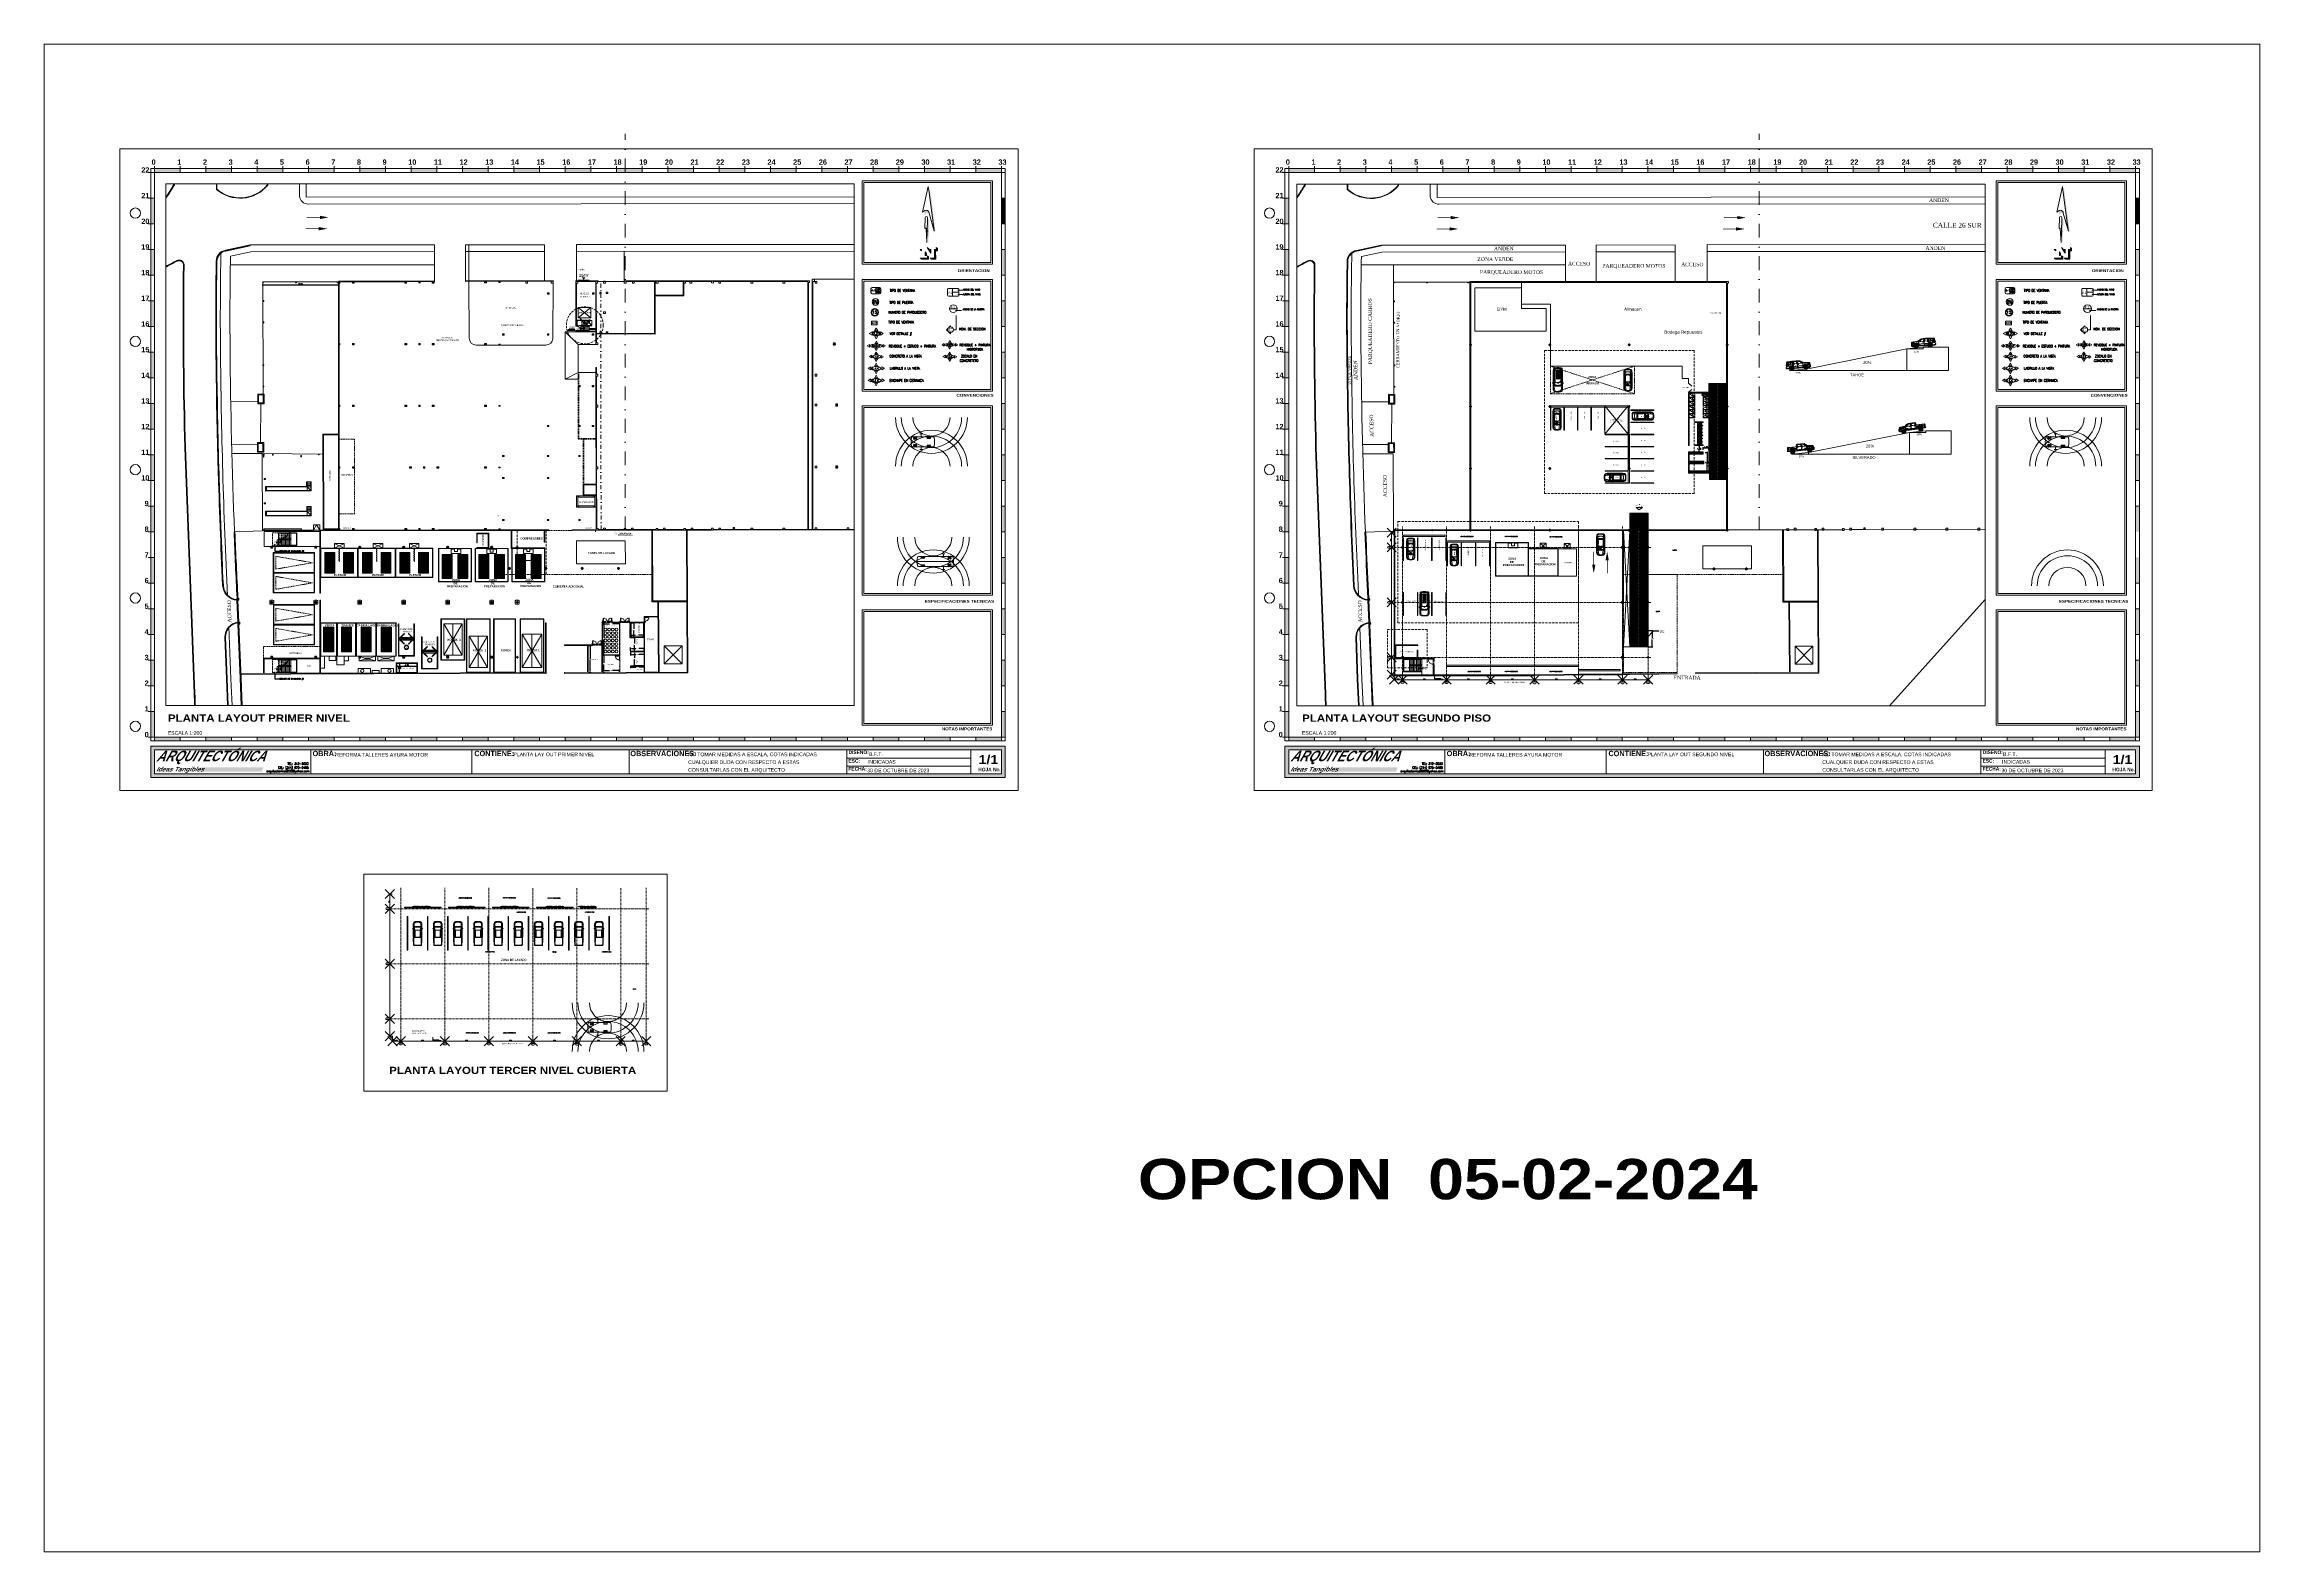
# Model space of a CAD drawing. Header units: millimetres. Extents: x 1010 to 1494, y -119 to 564.
# Drawn here: x 1010.1 to 1493.5, y 235 to 564 of the extents above; entities that cross this region are included whole.
import ezdxf
from ezdxf.enums import TextEntityAlignment as Align

# ---------------------------------------------------------------- set-up
doc = ezdxf.new("R2010")
doc.units = ezdxf.units.MM
doc.header["$PDMODE"] = 3
for name, pattern in [('CENTER', [0.7, 0.3, -0.2, 0, -0.2]), ('DASHDOT', [1, 0.5, -0.25, 0, -0.25]), ('DASHED2', [9.525, 6.35, -3.175]), ('HIDDEN', [0.375, 0.25, -0.125]), ('HIDDEN2', [0.1875, 0.125, -0.0625])]:
    doc.linetypes.add(name, pattern=pattern)
doc.layers.get('0').update_dxf_attribs({"lineweight": 9})
doc.layers.get('Defpoints').update_dxf_attribs({"lineweight": 9})
for name, color, linetype, lineweight in [('1', 251, 'Continuous', 9), ('10', 7, 'Continuous', 9), ('20', 6, 'Continuous', 9), ('30', 4, 'Continuous', 9), ('40', 3, 'Continuous', 9), ('50', 2, 'Continuous', 9), ('80', 1, 'Continuous', 9), ('____12 marcos y puertas', 1, 'Continuous', 9), ('____20 08.5 Lineas de proyeccion', 8, 'HIDDEN', 9), ('Anden', 240, 'Continuous', 9), ('APT', 4, 'Continuous', 9), ('Columna', 6, 'Continuous', 9), ('Columna existente', 20, 'Continuous', 9), ('Columna metalica', 150, 'Continuous', 9), ('Columnas nuevas', 1, 'Continuous', 9), ('Cuadricula', 8, 'Continuous', 9), ('DER', 3, 'Continuous', 9), ('DIB_MUROALTO', 7, 'Continuous', 9), ('DIM', 251, 'Continuous', 9), ('Dimensión', 1, 'Continuous', 9), ('Edges', 7, 'Continuous', 9), ('Eje columnas', 3, 'CENTER', 9), ('EST', 1, 'Continuous', 9), ('Estructura', 170, 'Continuous', 9), ('GRID SYMBOL_PREAXIS', 7, 'Continuous', 9), ('HATCH', 6, 'Continuous', 9), ('IZQ', 1, 'Continuous', 9), ('LPRY', 6, 'HIDDEN', 9), ('Malla', 7, 'FENCELINE1', 9), ('MALLA ESLABONADA', 6, 'FENCELINE1', 9), ('Marca', 1, 'Continuous', 9), ('MRC', 2, 'Continuous', 9), ('Muro', 5, 'Continuous', 9), ('muros camc', 1, 'Continuous', 9), ('Objeto gráfico', 7, 'Continuous', 9), ('Pedestal', 100, 'Continuous', 9), ('Piso', 250, 'Continuous', 9), ('PROY', 7, 'HIDDEN', 9), ('Puerta', 32, 'Continuous', 9), ('PUERTAS', 1, 'Continuous', 9), ('PV', 253, 'Continuous', 9), ('PYV', 6, 'Continuous', 9), ('RADIOS G', 7, 'Continuous', 9), ('SAGTA Autos', 7, 'Continuous', 9), ('SARDINEL', 4, 'Continuous', 9), ('SEP', 4, 'Continuous', 9), ('SEÑALIZACION PISO', 7, 'Continuous', 9), ('Texto', 7, 'Continuous', 9), ('TEXTOS', 7, 'Continuous', 9), ('Textos-espacios', 3, 'Continuous', 9), ('TX2', 3, 'Continuous', 9), ('TX3', 6, 'Continuous', 9), ('TXT1', 6, 'Continuous', 9), ('Via', 7, 'Continuous', 9), ('Via proy.', 250, 'Continuous', 9), ('Vidrio', 4, 'Continuous', 9), ('Zona de trabajo', 40, 'Continuous', 9)]:
    doc.layers.add(name, color=color, linetype=linetype, lineweight=lineweight)
doc.styles.add('Arial', font='arial.ttf')
doc.styles.add('DING', font='romans.shx', dxfattribs={"width": 0.8})
doc.styles.add('OBLI', font='ARIALNB.TTF', dxfattribs={"oblique": 30})
doc.styles.add('ROMAN', font='ROMANS.shx', dxfattribs={"width": 3})
doc.styles.add('ROMANS', font='romans', dxfattribs={"width": 0.7})
doc.styles.add('SANSSERIF', font='sas_____.pfb')
doc.styles.get("Standard").update_dxf_attribs({"font": 'arial.ttf'})
doc.styles.add('SUB', font='ARIALNB.TTF', dxfattribs={"oblique": 30})
doc.styles.add('SWISS', font='swiss.ttf')
doc.styles.add('TITULO', font='')
doc.styles.get('TITULO').set_extended_font_data('Arial Black')
doc.linetypes.add('FENCELINE1', pattern='A,0.25,-0.1,[133,ltypeshp.shx,S=0.1,R=0,X=-0.1,Y=0],-0.1,1', length=1.45)
doc.dimstyles.new('DIM', dxfattribs={"dimscale": 0.15, "dimtxt": 2, "dimasz": 1, "dimexe": 1, "dimexo": 3, "dimgap": 0.25, "dimtad": 1, "dimtih": 1, "dimtoh": 1, "dimzin": 0, "dimdsep": 46, "dimtxsty": 'DING', "dimblk": 'OBLIQUE', "dimcen": 1, "dimdle": 1, "dimadec": 0, "dimazin": 0, "dimtfac": 1, "dimtmove": 0, "dimatfit": 0, "dimldrblk": 'ORIGIN2', "dimfxl": 1, "dimtolj": 1, "dimtzin": 0, "dimarcsym": 0})
doc.dimstyles.get("Standard").update_dxf_attribs({"dimtxt": 0.18, "dimasz": 0.18, "dimexe": 0.18, "dimexo": 0.0625, "dimgap": 0.09, "dimtad": 0, "dimtih": 1, "dimtoh": 1, "dimdec": 4, "dimzin": 0, "dimdsep": 46, "dimtxsty": 'Standard', "dimcen": 0.09, "dimadec": 0, "dimazin": 0, "dimtfac": 1, "dimtdec": 4, "dimtofl": 0, "dimtmove": 0, "dimatfit": 3, "dimfxl": 1, "dimtolj": 1, "dimtzin": 0, "dimarcsym": 0})
pattern_1 = [(180, (1187.41812, 414.41219), (-2e-17, -0.2), []), (270, (1187.41812, 414.41219), (0.2, -4e-17), [])]
pattern_2 = [(180, (1195.4165, 414.41219), (-2e-17, -0.2), []), (270, (1195.4165, 414.41219), (0.2, -4e-17), [])]
pattern_3 = [(180, (1203.4144, 414.41219), (-2e-17, -0.2), []), (270, (1203.4144, 414.41219), (0.2, -4e-17), [])]
pattern_4 = [(45, (1297.51193, 413.66476), (-0.07071068, 0.07071068), [])]
pattern_5 = [(45, (1126.10366, 419.66107), (-0.070710678, 0.070710678), [])]
pattern_6 = [(270, (1331.0626, 472.39323), (0.4, -7e-17), [0.38125, -0.01875]), (270, (1331.08137, 472.39323), (0.4, -7e-17), [0.38125, -0.01875]), (360, (1331.0626, 472.39323), (1e-16, 0.4), [-0.01875, 0.38125]), (360, (1331.0626, 472.412), (1e-16, 0.4), [-0.01875, 0.38125])]

# ---------------------------------------------------------------- blocks, each defined once
blk = doc.blocks.new('RADIO DE GIRO')
for p, q in [((-1.16, -0.56), (-0.69, 0.04)), ((-1.16, -0.12), (-0.96, 0.04)), ((-1.08, 0.27), (-1.08, -4.29)), ((-0.49, -0.56), (-0.96, 0.04)), ((-0.49, -0.12), (-0.69, 0.04)), ((0.49, -0.56), (0.96, 0.04)), ((0.49, -0.12), (0.69, 0.04)), ((1.16, -0.56), (0.69, 0.04)), ((1.16, -0.12), (0.96, 0.04)), ((1.07, -4.29), (1.07, 0.27)), ((-0.69, -0.71), (-1.16, -0.12)), ((-0.96, -0.71), (-1.16, -0.56)), ((-0.96, -0.71), (-0.49, -0.12)), ((-0.95, -2.93), (-0.95, -3.69)), ((-0.7, -2.93), (-0.95, -2.93)), ((-0.95, -3.69), (-0.7, -3.69)), ((-0.7, -3.69), (-0.7, -2.93)), ((-0.69, -0.71), (-0.49, -0.56)), ((0.96, -0.71), (0.49, -0.12)), ((0.69, -0.71), (0.49, -0.56)), ((0.69, -0.71), (1.16, -0.12)), ((0.7, -2.93), (0.95, -2.93)), ((0.7, -3.69), (0.7, -2.93)), ((0.95, -3.69), (0.7, -3.69)), ((0.95, -2.93), (0.95, -3.69)), ((0.96, -0.71), (1.16, -0.56))]:
    blk.add_line(p, q)
for centre, radius, start, end in [((-0.89, 0.27), 0.19, 101.4953, 180), ((0, -4.08), 4.63, 78.5047, 101.4953), ((0.89, 0.27), 0.19, 0, 78.5047), ((-0.89, -4.29), 0.19, 180, 258.5047), ((0, 0.06), 4.63, 258.5047, 281.4953), ((0.89, -4.29), 0.19, 281.4953, 0)]:
    blk.add_arc(centre, radius, start, end)
at = {"layer": 'DER'}
for radius in [7.84, 6.58, 4.05]:
    blk.add_arc((5.31, -3.88), radius, 90, 270, dxfattribs=at)
at = {"layer": 'IZQ'}
for radius in [7.84, 6.58, 4.05]:
    blk.add_arc((-5.31, -3.88), radius, 270, 90, dxfattribs=at)
at = {"layer": 'SEP'}
for p, q in [((-1.71, -1.35), (-1.71, -1.98)), ((-1.08, -1.66), (-1.71, -1.66)), ((1.07, -1.66), (1.71, -1.66)), ((1.71, -1.35), (1.71, -1.98))]:
    blk.add_line(p, q, dxfattribs=at)
blk = doc.blocks.new('V1')
for p, q in [((-0.6, 0.08), (-0.6, 0.72)), ((-0.52, 0.8), (0.52, 0.8)), ((0.52, 0), (-0.52, 0)), ((-0.07, 0.8), (-0.07, 0)), ((-0.07, 0.4), (0.6, 0.4)), ((0.6, 0.72), (0.6, 0.08))]:
    blk.add_line(p, q)
for centre, start, end in [((-0.52, 0.72), 90, 180), ((-0.52, 0.08), 180, 270), ((0.52, 0.72), 0, 90), ((0.52, 0.08), 270, 0)]:
    blk.add_arc(centre, 0.08, start, end)
blk.add_text('V', height=0.25).set_placement((-0.59, 0.23))
at = {"flags": 4}
blk.add_attdef('#', text='', height=0.25, dxfattribs=at).set_placement((-0.21, 0.35), align=Align.MIDDLE)
for tag, p in [('A', (0.27, 0.59)), ('H', (0.27, 0.2))]:
    blk.add_attdef(tag, text='', height=0.25).set_placement(p, align=Align.MIDDLE)
blk = doc.blocks.new('P2')
blk.add_line((-0.5, 0), (0.5, 0))
blk.add_circle((0, 0), 0.5)
blk.add_text('P', height=0.25).set_placement((-0.33, 0.04))
blk.add_attdef('#', text='', height=0.25).set_placement((0.11, 0.05), align=Align.CENTER)
blk = doc.blocks.new('SENA8')
blk.add_line((-0.5, 0), (0.5, 0))
blk.add_circle((0, 0), 0.5)
at = {"style": 'ROMAN', "width": 1.2}
for tag, flags, p in [('CODINC1', 1, (0, 1.07)), ('CODIN0', 1, (0.01, 0.86)), ('CODIN', 3, (0, 0.51))]:
    blk.add_attdef(tag, text='', height=0.3, dxfattribs=dict(at, flags=flags)).set_placement(p, align=Align.CENTER)
for tag, p in [('CODIN1', (0, 0.06)), ('CODIN2', (0, -0.29))]:
    blk.add_attdef(tag, text='', height=0.22, dxfattribs=at).set_placement(p, align=Align.CENTER)
blk = doc.blocks.new('SENA3')
for p, q in [((0.3, 0.2), (-0.3, 0.2)), ((-0.3, 0.2), (-0.3, -0.2)), ((0.3, -0.2), (0.3, 0.2)), ((-0.3, -0.2), (0.3, -0.2))]:
    blk.add_line(p, q)
at = {"style": 'ROMAN', "width": 1.2}
for tag, height, flags, p in [('CODIN1', 0.13, 1, (-0.01, 0.32)), ('CODIN', 0.0667, 3, (-0.02, 0.23)), ('CODIN2', 0.13, 1, (0.01, -0.23))]:
    blk.add_attdef(tag, text='', height=height, dxfattribs=dict(at, flags=flags)).set_placement(p, align=Align.CENTER)
blk.add_attdef('CODIN0', text='', height=0.13, dxfattribs=at).set_placement((0, 0), align=Align.MIDDLE)
blk = doc.blocks.new('P100.10')
at = {"layer": '____12 marcos y puertas'}
for points in [[(-1, 0.1), (-1, 0.1), (-0.95, 0.1), (-0.95, 0), (-1, 0), (-1, 0)], [(0, 0.1), (0, 0.1), (-0.05, 0.1), (-0.05, 0), (0, 0), (0, 0)]]:
    blk.add_lwpolyline(points, dxfattribs=at)
blk.add_lwpolyline([(-0.05, 1), (-0.05, 0.1), (-0.1, 0.1), (-0.1, 1)], close=True, dxfattribs=at)
at = {"layer": '____20 08.5 Lineas de proyeccion', "linetype": 'DASHED2', "ltscale": 0.005}
blk.add_line((-0.95, 0.1), (-0.1, 0.1), dxfattribs=at)
blk.add_lwpolyline([(-0.95, 0), (-0.05, 0)], dxfattribs=at)
blk.add_arc((-0.05, 0.1), 0.9, 90.0026, 180, dxfattribs=at)
blk = doc.blocks.new('PUERTA SENCILLA 01')
at = {"layer": '____12 marcos y puertas'}
blk.add_blockref('P100.10', (0, 0), dxfattribs=at)
blk = doc.blocks.new('*D459')
at = {"color": 0, "lineweight": -2, "transparency": 16777216}
for p, q in [((1138.22, 437.73), (1138.87, 437.73)), ((1138.69, 437.55), (1138.69, 436.39)), ((1138.69, 434.86), (1138.69, 436.03)), ((1138.22, 434.68), (1138.87, 434.68))]:
    blk.add_line(p, q, dxfattribs=at)
at = {"color": 0, "transparency": 16777216}
for points in [[(1138.66, 437.55), (1138.72, 437.55), (1138.69, 437.73)], [(1138.66, 434.86), (1138.72, 434.86), (1138.69, 434.68)]]:
    blk.add_solid(points, dxfattribs=at)
at = {"layer": 'Defpoints', "color": 0, "transparency": 16777216}
for p in [(1138.15, 437.73), (1138.69, 437.73), (1138.15, 434.68)]:
    blk.add_point(p, dxfattribs=at)
at = {"color": 0, "transparency": 16777216, "insert": (1138.69, 436.21), "char_height": 0.18, "attachment_point": 5}
blk.add_mtext('\\A1;3.05', dxfattribs=at)
blk = doc.blocks.new('*D460')
at = {"color": 0, "lineweight": -2, "transparency": 16777216}
for p, q in [((1137.92, 434.53), (1139.02, 434.53)), ((1138.07, 431.53), (1139.02, 431.53)), ((1138.84, 434.35), (1138.84, 433.22)), ((1138.84, 431.71), (1138.84, 432.85))]:
    blk.add_line(p, q, dxfattribs=at)
at = {"color": 0, "transparency": 16777216}
for points in [[(1138.81, 434.35), (1138.87, 434.35), (1138.84, 434.53)], [(1138.81, 431.71), (1138.87, 431.71), (1138.84, 431.53)]]:
    blk.add_solid(points, dxfattribs=at)
at = {"layer": 'Defpoints', "color": 0, "transparency": 16777216}
for p in [(1137.85, 434.53), (1138, 431.53), (1138.84, 431.53)]:
    blk.add_point(p, dxfattribs=at)
at = {"color": 0, "transparency": 16777216, "insert": (1138.84, 433.03), "char_height": 0.18, "attachment_point": 5}
blk.add_mtext('\\A1;3.00', dxfattribs=at)
blk = doc.blocks.new('*D461')
at = {"color": 0, "lineweight": -2, "transparency": 16777216}
for p, q in [((1138, 434.75), (1138, 435.2)), ((1140.85, 434.75), (1140.85, 435.2)), ((1138.18, 435.02), (1139.1, 435.02)), ((1140.67, 435.02), (1139.75, 435.02))]:
    blk.add_line(p, q, dxfattribs=at)
at = {"color": 0, "transparency": 16777216}
for points in [[(1138.18, 435.05), (1138.18, 434.99), (1138, 435.02)], [(1140.67, 435.05), (1140.67, 434.99), (1140.85, 435.02)]]:
    blk.add_solid(points, dxfattribs=at)
at = {"layer": 'Defpoints', "color": 0, "transparency": 16777216}
for p in [(1138, 435.02), (1138, 434.68), (1140.85, 434.68)]:
    blk.add_point(p, dxfattribs=at)
at = {"color": 0, "transparency": 16777216, "insert": (1139.43, 435.02), "char_height": 0.18, "attachment_point": 5}
blk.add_mtext('\\A1;2.85', dxfattribs=at)
blk = doc.blocks.new('*D462')
at = {"color": 0, "lineweight": -2, "transparency": 16777216}
for p, q in [((1138, 431.6), (1138, 432.33)), ((1138.18, 432.15), (1139.18, 432.15)), ((1140.82, 432.15), (1139.83, 432.15)), ((1141, 431.6), (1141, 432.33))]:
    blk.add_line(p, q, dxfattribs=at)
at = {"color": 0, "transparency": 16777216}
for points in [[(1138.18, 432.18), (1138.18, 432.12), (1138, 432.15)], [(1140.82, 432.18), (1140.82, 432.12), (1141, 432.15)]]:
    blk.add_solid(points, dxfattribs=at)
at = {"layer": 'Defpoints', "color": 0, "transparency": 16777216}
for p in [(1138, 432.15), (1138, 431.53), (1141, 431.53)]:
    blk.add_point(p, dxfattribs=at)
at = {"color": 0, "transparency": 16777216, "insert": (1139.5, 432.15), "char_height": 0.18, "attachment_point": 5}
blk.add_mtext('\\A1;3.00', dxfattribs=at)
blk = doc.blocks.new('*D463')
at = {"color": 0, "lineweight": -2, "transparency": 16777216}
for p, q in [((1138, 431.32), (1138, 430.64)), ((1138.18, 430.82), (1139.18, 430.82)), ((1140.82, 430.82), (1139.83, 430.82)), ((1141, 431.32), (1141, 430.64))]:
    blk.add_line(p, q, dxfattribs=at)
at = {"color": 0, "transparency": 16777216}
for points in [[(1138.18, 430.85), (1138.18, 430.79), (1138, 430.82)], [(1140.82, 430.85), (1140.82, 430.79), (1141, 430.82)]]:
    blk.add_solid(points, dxfattribs=at)
at = {"layer": 'Defpoints', "color": 0, "transparency": 16777216}
for p in [(1138, 431.38), (1138, 430.82), (1141, 431.38)]:
    blk.add_point(p, dxfattribs=at)
at = {"color": 0, "transparency": 16777216, "insert": (1139.5, 430.82), "char_height": 0.18, "attachment_point": 5}
blk.add_mtext('\\A1;3.00', dxfattribs=at)
blk = doc.blocks.new('*D458')
at = {"color": 0, "lineweight": -2, "transparency": 16777216}
for p, q in [((1140.94, 431.38), (1138.66, 431.38)), ((1138.84, 431.2), (1138.84, 430.07)), ((1140.94, 428.38), (1138.66, 428.38)), ((1138.84, 428.56), (1138.84, 429.7))]:
    blk.add_line(p, q, dxfattribs=at)
at = {"color": 0, "transparency": 16777216}
for points in [[(1138.81, 431.2), (1138.87, 431.2), (1138.84, 431.38)], [(1138.81, 428.56), (1138.87, 428.56), (1138.84, 428.38)]]:
    blk.add_solid(points, dxfattribs=at)
at = {"layer": 'Defpoints', "color": 0, "transparency": 16777216}
for p in [(1138.84, 431.38), (1141, 431.38), (1141, 428.38)]:
    blk.add_point(p, dxfattribs=at)
at = {"color": 0, "transparency": 16777216, "insert": (1138.84, 429.88), "char_height": 0.18, "attachment_point": 5}
blk.add_mtext('\\A1;3.00', dxfattribs=at)
blk = doc.blocks.new('*D464')
at = {"color": 0, "lineweight": -2, "transparency": 16777216}
for p, q in [((1131.96, 437.85), (1131.96, 438.24)), ((1132.14, 438.06), (1132.64, 438.06)), ((1133.78, 438.06), (1133.29, 438.06)), ((1133.96, 437.85), (1133.96, 438.24))]:
    blk.add_line(p, q, dxfattribs=at)
at = {"color": 0, "transparency": 16777216}
for points in [[(1132.14, 438.09), (1132.14, 438.03), (1131.96, 438.06)], [(1133.78, 438.09), (1133.78, 438.03), (1133.96, 438.06)]]:
    blk.add_solid(points, dxfattribs=at)
at = {"layer": 'Defpoints', "color": 0, "transparency": 16777216}
for p in [(1131.96, 438.06), (1131.96, 437.78), (1133.96, 437.78)]:
    blk.add_point(p, dxfattribs=at)
at = {"color": 0, "transparency": 16777216, "insert": (1132.96, 438.06), "char_height": 0.18, "attachment_point": 5}
blk.add_mtext('\\A1;2.00', dxfattribs=at)
blk = doc.blocks.new('*D465')
at = {"color": 0, "lineweight": -2, "transparency": 16777216}
for p, q in [((1131.86, 437.69), (1131.86, 437.37)), ((1132.04, 437.55), (1133.4, 437.55)), ((1135.41, 437.55), (1134.05, 437.55)), ((1135.59, 437.76), (1135.59, 437.37))]:
    blk.add_line(p, q, dxfattribs=at)
at = {"color": 0, "transparency": 16777216}
for points in [[(1132.04, 437.58), (1132.04, 437.52), (1131.86, 437.55)], [(1135.41, 437.58), (1135.41, 437.52), (1135.59, 437.55)]]:
    blk.add_solid(points, dxfattribs=at)
at = {"layer": 'Defpoints', "color": 0, "transparency": 16777216}
for p in [(1131.86, 437.75), (1135.59, 437.82), (1135.59, 437.55)]:
    blk.add_point(p, dxfattribs=at)
at = {"color": 0, "transparency": 16777216, "insert": (1133.73, 437.55), "char_height": 0.18, "attachment_point": 5}
blk.add_mtext('\\A1;3.73', dxfattribs=at)
blk = doc.blocks.new('*D466')
at = {"color": 0, "lineweight": -2, "transparency": 16777216}
for p, q in [((1131.85, 427), (1131.85, 427.52)), ((1132.03, 427.34), (1133.39, 427.34)), ((1135.39, 427.34), (1134.04, 427.34)), ((1135.57, 427), (1135.57, 427.52))]:
    blk.add_line(p, q, dxfattribs=at)
at = {"color": 0, "transparency": 16777216}
for points in [[(1132.03, 427.37), (1132.03, 427.31), (1131.85, 427.34)], [(1135.39, 427.37), (1135.39, 427.31), (1135.57, 427.34)]]:
    blk.add_solid(points, dxfattribs=at)
at = {"layer": 'Defpoints', "color": 0, "transparency": 16777216}
for p in [(1131.85, 426.93), (1135.57, 427.34), (1135.57, 426.93)]:
    blk.add_point(p, dxfattribs=at)
at = {"color": 0, "transparency": 16777216, "insert": (1133.71, 427.34), "char_height": 0.18, "attachment_point": 5}
blk.add_mtext('\\A1;3.72', dxfattribs=at)
blk = doc.blocks.new('*D467')
at = {"color": 0, "lineweight": -2, "transparency": 16777216}
for p, q in [((1131.92, 430.71), (1132.33, 430.71)), ((1132.15, 430.53), (1132.15, 429.01)), ((1131.92, 426.93), (1132.33, 426.93)), ((1132.15, 427.11), (1132.15, 428.64))]:
    blk.add_line(p, q, dxfattribs=at)
at = {"color": 0, "transparency": 16777216}
for points in [[(1132.12, 430.53), (1132.18, 430.53), (1132.15, 430.71)], [(1132.12, 427.11), (1132.18, 427.11), (1132.15, 426.93)]]:
    blk.add_solid(points, dxfattribs=at)
at = {"layer": 'Defpoints', "color": 0, "transparency": 16777216}
for p in [(1131.85, 430.71), (1132.15, 430.71), (1131.85, 426.93)]:
    blk.add_point(p, dxfattribs=at)
at = {"color": 0, "transparency": 16777216, "insert": (1132.15, 428.82), "char_height": 0.18, "attachment_point": 5}
blk.add_mtext('\\A1;3.78', dxfattribs=at)
blk = doc.blocks.new('*D468')
at = {"color": 0, "lineweight": -2, "transparency": 16777216}
for p, q in [((1138, 428.17), (1138, 427.86)), ((1138.18, 428.04), (1139.18, 428.04)), ((1140.82, 428.04), (1139.83, 428.04)), ((1141, 428.17), (1141, 427.86))]:
    blk.add_line(p, q, dxfattribs=at)
at = {"color": 0, "transparency": 16777216}
for points in [[(1138.18, 428.07), (1138.18, 428.01), (1138, 428.04)], [(1140.82, 428.07), (1140.82, 428.01), (1141, 428.04)]]:
    blk.add_solid(points, dxfattribs=at)
at = {"layer": 'Defpoints', "color": 0, "transparency": 16777216}
for p in [(1138, 428.23), (1138, 428.04), (1141, 428.23)]:
    blk.add_point(p, dxfattribs=at)
at = {"color": 0, "transparency": 16777216, "insert": (1139.5, 428.04), "char_height": 0.18, "attachment_point": 5}
blk.add_mtext('\\A1;3.00', dxfattribs=at)
blk = doc.blocks.new('*D469')
at = {"color": 0, "lineweight": -2, "transparency": 16777216}
for p, q in [((1135.75, 437.85), (1135.75, 438.18)), ((1135.93, 438), (1136.43, 438)), ((1137.57, 438), (1137.08, 438)), ((1137.75, 437.85), (1137.75, 438.18))]:
    blk.add_line(p, q, dxfattribs=at)
at = {"color": 0, "transparency": 16777216}
for points in [[(1135.93, 438.03), (1135.93, 437.97), (1135.75, 438)], [(1137.57, 438.03), (1137.57, 437.97), (1137.75, 438)]]:
    blk.add_solid(points, dxfattribs=at)
at = {"layer": 'Defpoints', "color": 0, "transparency": 16777216}
for p in [(1135.75, 437.78), (1137.75, 438), (1137.75, 437.78)]:
    blk.add_point(p, dxfattribs=at)
at = {"color": 0, "transparency": 16777216, "insert": (1136.75, 438), "char_height": 0.18, "attachment_point": 5}
blk.add_mtext('\\A1;2.00', dxfattribs=at)
blk = doc.blocks.new('*D470')
at = {"color": 0, "lineweight": -2, "transparency": 16777216}
for p, q in [((1131.95, 437.78), (1132.33, 437.78)), ((1132.15, 437.6), (1132.15, 434.45)), ((1131.95, 430.74), (1132.33, 430.74)), ((1132.15, 430.92), (1132.15, 434.08))]:
    blk.add_line(p, q, dxfattribs=at)
at = {"color": 0, "transparency": 16777216}
for points in [[(1132.12, 437.6), (1132.18, 437.6), (1132.15, 437.78)], [(1132.12, 430.92), (1132.18, 430.92), (1132.15, 430.74)]]:
    blk.add_solid(points, dxfattribs=at)
at = {"layer": 'Defpoints', "color": 0, "transparency": 16777216}
for p in [(1131.88, 437.78), (1132.15, 437.78), (1131.88, 430.74)]:
    blk.add_point(p, dxfattribs=at)
at = {"color": 0, "transparency": 16777216, "insert": (1132.15, 434.26), "char_height": 0.18, "attachment_point": 5}
blk.add_mtext('\\A1;7.04', dxfattribs=at)
blk = doc.blocks.new('*D471')
at = {"color": 0, "lineweight": -2, "transparency": 16777216}
for p, q in [((1360.14, 436.08), (1361.14, 436.08)), ((1360.96, 435.9), (1360.96, 434.46)), ((1360.14, 432.48), (1361.14, 432.48)), ((1360.96, 432.66), (1360.96, 434.1))]:
    blk.add_line(p, q, dxfattribs=at)
at = {"color": 0, "transparency": 16777216}
for points in [[(1360.93, 435.9), (1360.99, 435.9), (1360.96, 436.08)], [(1360.93, 432.66), (1360.99, 432.66), (1360.96, 432.48)]]:
    blk.add_solid(points, dxfattribs=at)
at = {"layer": 'Defpoints', "color": 0, "transparency": 16777216}
for p in [(1360.08, 436.08, 99.84), (1360.08, 432.48), (1360.96, 432.48)]:
    blk.add_point(p, dxfattribs=at)
at = {"color": 0, "transparency": 16777216, "insert": (1360.96, 434.28), "char_height": 0.18, "attachment_point": 5}
blk.add_mtext('\\A1;3.6000', dxfattribs=at)
blk = doc.blocks.new('chevy tahoe rs')
at = {"layer": 'Edges'}
for p, q in [((-91, 1), (-92, -1)), ((-89, 3), (-91, 1)), ((-81, 4), (-89, 3)), ((-75, 4), (-86, 3)), ((-83, -1), (-81, 0)), ((-71, 5), (-81, 4)), ((-81, 0), (-79, 1)), ((-75, 2), (-79, 1)), ((-73, 2), (-79, 1)), ((-79, 1), (-75, 2)), ((-75, 4), (-67, 5)), ((-75, 4), (-67, 5)), ((-75, 2), (-73, 2)), ((-67, 3), (-74, 2)), ((-73, 2), (-67, 2)), ((-73, 2), (-73, 2)), ((-73, 2), (-67, 2)), ((-67, 2), (-73, 2)), ((-60, 6), (-71, 5)), ((-59, 6), (-67, 5)), ((-59, 3), (-67, 2)), ((-67, 2), (-59, 3)), ((-59, 3), (-67, 3)), ((-67, 2), (-59, 3)), ((-67, 2), (-67, 2)), ((-50, 7), (-60, 6)), ((-48, 6), (-59, 6)), ((-59, 3), (-49, 4)), ((-59, 3), (-49, 4)), ((-49, 4), (-59, 3)), ((-59, 3), (-59, 3)), ((-59, 3), (-59, 3)), ((-59, 3), (-50, 3)), ((-59, 3), (-59, 3)), ((-59, 3), (-50, 3)), ((-49, 7), (-50, 7)), ((-50, 7), (-50, 7)), ((-49, 4), (-50, 3)), ((-49, 4), (-50, 3)), ((-50, 3), (-50, 3)), ((-50, 3), (-50, 3)), ((-50, 3), (-50, 3)), ((-50, 3), (-50, 3)), ((-50, 3), (-50, 3)), ((-50, 3), (-50, 3)), ((-50, 3), (-50, 3)), ((-50, 3), (-50, 3)), ((-50, 3), (-49, 3)), ((-48, 6), (-49, 7)), ((-49, 4), (-49, 4)), ((-49, 4), (-49, 4)), ((-49, 4), (-49, 4)), ((-49, 4), (-49, 4)), ((-49, 4), (-49, 4)), ((-49, 4), (-49, 4)), ((-49, 3), (-49, 4)), ((-48, 6), (-48, 6)), ((-48, 6), (-48, 6)), ((-48, 6), (-47, 6)), ((-48, 5), (-47, 6)), ((-48, 4), (-48, 5)), ((-47, 6), (-47, 6)), ((-47, 6), (-47, 6)), ((-47, 6), (-47, 6)), ((-46, 6), (-47, 6)), ((-47, 6), (-47, 6)), ((-47, 6), (-47, 6)), ((-44, 7), (-46, 6)), ((-46, 6), (-46, 6)), ((-46, 6), (-43, 6)), ((-46, 6), (-46, 6)), ((-44, 7), (-44, 7)), ((-43, 7), (-44, 7)), ((-44, 7), (-44, 7)), ((-38, 11), (-43, 7)), ((-42, 8), (-43, 7)), ((-43, 7), (-43, 7)), ((-43, 6), (-40, 6)), ((-40, 7), (-42, 8)), ((-39, 8), (-40, 7)), ((-40, 6), (-39, 8)), ((-39, 7), (-40, 7)), ((-40, 7), (-40, 6)), ((-40, 7), (-40, 6)), ((-40, 6), (-40, 7)), ((-40, 6), (-40, 6)), ((-40, 6), (-40, 6)), ((-40, 6), (-37, 6)), ((-40, 6), (-40, 6)), ((-40, 6), (-40, 6)), ((-40, 6), (-40, 6)), ((-40, 6), (-40, 6)), ((-40, 6), (-40, 6)), ((-39, 8), (-35, 10)), ((-37, 6), (-39, 7)), ((-34, 14), (-38, 11)), ((-38, 4), (-38, 4)), ((-38, 4), (-38, 4)), ((-38, 4), (-38, 4)), ((-38, 4), (-38, 4)), ((-38, 4), (-38, 4)), ((-38, 3), (-38, 4)), ((-38, 4), (-38, 4)), ((-38, 4), (-38, 4)), ((-38, 4), (-38, 4)), ((-38, 4), (-38, 4)), ((-38, 4), (-37, 4)), ((-38, 2), (-38, 3)), ((-38, 2), (-38, 2)), ((-38, 2), (-38, 2)), ((-38, 2), (-38, 2)), ((-38, 2), (-38, 2)), ((-38, 2), (-38, 2)), ((-38, 2), (-38, 2)), ((-38, 2), (-38, 2)), ((-38, 2), (-38, 2)), ((-38, 1), (-38, 2)), ((-38, 2), (-38, 2)), ((-38, 2), (-38, 2)), ((-38, 2), (-38, 2)), ((-38, 2), (-38, 2)), ((-38, 2), (-38, 2)), ((-38, 2), (-38, 2)), ((-38, 2), (-38, 2)), ((-38, 2), (-38, 2)), ((-38, 2), (-38, 2)), ((-38, 2), (-38, 2)), ((-38, 2), (-38, 2)), ((-38, 2), (-38, 2)), ((-38, 2), (-38, 2)), ((-38, 2), (-38, 2)), ((-38, 2), (-38, 2)), ((-38, 2), (-38, 2)), ((-38, 2), (-38, 2)), ((-38, 2), (-38, 2)), ((-38, 2), (-38, 2)), ((-38, -1), (-38, 1)), ((-37, 6), (-33, 10)), ((-37, 6), (-37, 6)), ((-37, 6), (-37, 6)), ((-37, 6), (-37, 6)), ((-37, 6), (-37, 6)), ((-37, 6), (-38, 6)), ((-37, 6), (-37, 6)), ((-37, 6), (-37, 6)), ((-37, 6), (-37, 6)), ((-37, 6), (-37, 6)), ((-37, 6), (-37, 6)), ((-37, 6), (-37, 6)), ((-37, 6), (-37, 6)), ((-37, 6), (-37, 6)), ((-37, 6), (-37, 6)), ((-37, 6), (-37, 6)), ((-37, 6), (-37, 5)), ((-37, 6), (-37, 6)), ((-37, 6), (-37, 6)), ((-38, 6), (-38, 6)), ((-38, 6), (-37, 6)), ((-37, 6), (-37, 6)), ((-37, 6), (-38, 6)), ((-37, 6), (-37, 6)), ((-37, 6), (-37, 6)), ((-37, 6), (-37, 6)), ((-37, 6), (-37, 6)), ((-37, 6), (-37, 6)), ((-37, 6), (-37, 6)), ((-37, 5), (-37, 6)), ((-37, 6), (-37, 6)), ((-37, 6), (-37, 6)), ((-37, 6), (-37, 6)), ((-37, 6), (-37, 6)), ((-37, 6), (-37, 6)), ((-37, 5), (-37, 5)), ((-37, 5), (-37, 5)), ((-37, 5), (-37, 5)), ((-38, 4), (-37, 5)), ((-37, 5), (-37, 5)), ((-38, 4), (-38, 4)), ((-38, 4), (-38, 4)), ((-38, 4), (-38, 4)), ((-37, 4), (-38, 4)), ((-38, 4), (-38, 4)), ((-38, 4), (-38, 4)), ((-37, 4), (-37, 4)), ((-38, 4), (-38, 4)), ((-38, 4), (-38, 4)), ((-37, 4), (-38, 4)), ((-38, 4), (-38, 4)), ((-38, 4), (-38, 4)), ((-38, 4), (-38, 4)), ((-38, 4), (-38, 4)), ((-38, 4), (-38, 4)), ((-38, 4), (-38, 4)), ((-38, 4), (-38, 4)), ((-38, 4), (-37, 4)), ((-37, 4), (-37, 4)), ((-38, 4), (-38, 4)), ((-38, 4), (-38, 4)), ((-38, 4), (-37, 4)), ((-35, 10), (-29, 15)), ((-35, 7), (-33, 8)), ((-35, 7), (-35, 6)), ((-35, 6), (-35, 6)), ((-35, 5), (-35, 6)), ((-35, 5), (-35, 5)), ((-35, 5), (-35, 5)), ((-35, 5), (-35, 5)), ((-35, 5), (-35, 5)), ((-35, 5), (-35, 5)), ((-35, 5), (-35, 5)), ((-35, 5), (-35, 5)), ((-35, 5), (-35, 5)), ((-35, 5), (-35, 5)), ((-34, 4), (-35, 5)), ((-29, 17), (-34, 14)), ((-32, 8), (-34, 7)), ((-33, 8), (-34, 8)), ((-34, 6), (-34, 7)), ((-34, 6), (-34, 6)), ((-34, 6), (-34, 6)), ((-34, 6), (-34, 6)), ((-34, 6), (-34, 6)), ((-34, 6), (-34, 6)), ((-34, 5), (-34, 5)), ((-34, 6), (-34, 6)), ((-34, 6), (-34, 6)), ((-34, 6), (-34, 5)), ((-34, 5), (-34, 6)), ((-34, 6), (-34, 6)), ((-34, 5), (-33, 5)), ((-34, 5), (-34, 5)), ((-34, 5), (-34, 5)), ((-34, 4), (-34, 4)), ((-34, 4), (-28, 4)), ((-34, 4), (-34, 4)), ((-33, 10), (-29, 13)), ((-33, 8), (-31, 10)), ((-33, 5), (-32, 5)), ((-27, 13), (-31, 10)), ((-31, 8), (-30, 8)), ((-30, 8), (-31, 8)), ((-30, 8), (-31, 8)), ((-31, 8), (-30, 8)), ((-30, 8), (-31, 8)), ((-31, 8), (-31, 8)), ((-30, 8), (-31, 8)), ((-30, 6), (-31, 6)), ((-30, 10), (-29, 11)), ((-29, 11), (-30, 10)), ((-30, 10), (-30, 8)), ((-30, 8), (-30, 8)), ((-30, 8), (-30, 8)), ((-30, 8), (-30, 8)), ((-29, 8), (-30, 8)), ((-30, 8), (-30, 8)), ((-30, 8), (-30, 8)), ((-30, 6), (-30, 6)), ((-30, 6), (-29, 6)), ((-24, 20), (-29, 17)), ((-29, 15), (-23, 19)), ((-26, 15), (-29, 13)), ((-29, 13), (-26, 15)), ((-29, 12), (-26, 13)), ((-29, 11), (-29, 12)), ((-29, 12), (-29, 12)), ((-29, 12), (-29, 12)), ((-29, 12), (-29, 12)), ((-29, 12), (-27, 12)), ((-29, 11), (-29, 11)), ((-28, 8), (-29, 8)), ((-28, 6), (-29, 6)), ((-28, 6), (-29, 6)), ((-29, 6), (-29, 6)), ((-29, 6), (-29, 6)), ((-29, 6), (-29, 6)), ((-29, 6), (-29, 6)), ((-29, 5), (-28, 5)), ((-27, 19), (-28, 18)), ((-28, 18), (-28, 18)), ((-28, 18), (-28, 18)), ((-28, 18), (-28, 18)), ((-28, 18), (-28, 18)), ((-28, 18), (-28, 18)), ((-28, 18), (-28, 18)), ((-28, 18), (-28, 18)), ((-28, 18), (-28, 18)), ((-28, 18), (-28, 18)), ((-28, 18), (-28, 18)), ((-28, 18), (-28, 18)), ((-28, 18), (-28, 18)), ((-28, 18), (-27, 18)), ((-28, 18), (-28, 18)), ((-27, 18), (-28, 18)), ((-28, 18), (-28, 18)), ((-28, 18), (-28, 18)), ((-28, 18), (-28, 18)), ((-28, 18), (-28, 18)), ((-28, 18), (-28, 18)), ((-28, 18), (-28, 18)), ((-27, 18), (-28, 18)), ((-28, 18), (-28, 18)), ((-28, 18), (-28, 18)), ((-28, 18), (-28, 18)), ((-28, 18), (-28, 18)), ((-28, 18), (-28, 18)), ((-27, 18), (-28, 18)), ((-27, 18), (-28, 18)), ((-27, 18), (-28, 18)), ((-27, 18), (-28, 18)), ((-27, 18), (-28, 18)), ((-28, 18), (-28, 18)), ((-28, 18), (-28, 18)), ((-28, 18), (-28, 18)), ((-28, 18), (-28, 18)), ((-27, 8), (-28, 8)), ((-28, 8), (-28, 8)), ((-27, 7), (-28, 6)), ((-28, 6), (-28, 6)), ((-27, 6), (-28, 6)), ((-28, 6), (-28, 6)), ((-28, 6), (-28, 6)), ((-28, 6), (-28, 6)), ((-28, 6), (-28, 6)), ((-28, 6), (-28, 6)), ((-28, 6), (-28, 6)), ((-28, 6), (-28, 6)), ((-27, 5), (-28, 5)), ((-28, 5), (-27, 5)), ((-28, 4), (5, 5)), ((-25, 20), (-27, 19)), ((-27, 18), (-26, 19)), ((-26, 19), (-27, 18)), ((-27, 18), (-26, 19)), ((-27, 18), (-27, 18)), ((-27, 18), (-27, 18)), ((-27, 18), (-27, 18)), ((-27, 13), (-23, 16)), ((-27, 13), (-27, 13)), ((-26, 13), (-27, 13)), ((-27, 13), (-27, 13)), ((-27, 13), (-26, 13)), ((-27, 12), (-27, 12)), ((-26, 12), (-27, 12)), ((-27, 12), (-27, 12)), ((-26, 8), (-27, 8)), ((-27, 7), (-26, 7)), ((-27, 5), (-27, 6)), ((-26, 6), (-27, 6)), ((-27, 6), (-27, 5)), ((-27, 6), (-27, 6)), ((-27, 6), (-27, 6)), ((-27, 5), (-27, 5)), ((-27, 5), (-27, 5)), ((-27, 5), (-27, 5)), ((-27, 5), (-27, 5)), ((-27, 5), (-27, 5)), ((-27, 5), (-27, 5)), ((-27, 5), (-27, 5)), ((-26, 5), (-27, 5)), ((-27, 5), (-27, 5)), ((-27, 5), (-27, 5)), ((-27, 5), (-26, 5)), ((-27, 5), (-27, 5)), ((-21, 19), (-26, 15)), ((-25, 19), (-26, 19)), ((-25, 19), (-26, 19)), ((-26, 19), (-25, 19)), ((-25, 19), (-26, 19)), ((-26, 15), (-22, 19)), ((-26, 13), (-22, 16)), ((-22, 16), (-26, 13)), ((-26, 12), (-26, 13)), ((-26, 13), (-26, 13)), ((-26, 13), (-26, 13)), ((-26, 13), (-26, 13)), ((-26, 13), (-26, 13)), ((-26, 13), (-26, 13)), ((-26, 13), (-26, 13)), ((-26, 13), (-26, 13)), ((-26, 13), (-26, 13)), ((-26, 13), (-26, 13)), ((-26, 13), (-26, 13)), ((-26, 13), (-26, 13)), ((-26, 13), (-26, 13)), ((-26, 13), (-26, 13)), ((-26, 13), (-26, 13)), ((-26, 13), (-26, 13)), ((-26, 13), (-26, 13)), ((-26, 12), (-26, 13)), ((-26, 13), (-26, 13)), ((-26, 13), (-26, 13)), ((-26, 13), (-26, 13)), ((-26, 13), (-26, 13)), ((-26, 13), (-26, 13)), ((-26, 13), (-26, 13)), ((-26, 13), (-26, 13)), ((-26, 13), (-26, 13)), ((-26, 13), (-26, 13)), ((-26, 12), (-26, 12)), ((-25, 11), (-26, 12)), ((-26, 12), (-26, 12)), ((-26, 12), (-26, 12)), ((-26, 12), (-26, 12)), ((-26, 12), (-26, 12)), ((-26, 12), (-26, 12)), ((-26, 12), (-26, 12)), ((-25, 8), (-26, 8)), ((-24, 8), (-26, 8)), ((-25, 6), (-26, 6)), ((-26, 5), (-26, 5)), ((-26, 5), (-26, 5)), ((-26, 5), (-26, 5)), ((-26, 5), (-26, 5)), ((-26, 5), (-26, 5)), ((-26, 5), (-26, 5)), ((-26, 5), (-26, 5)), ((-26, 5), (-26, 5)), ((-26, 5), (-26, 5)), ((-26, 5), (-26, 5)), ((-26, 5), (-26, 5)), ((-21, 5), (-26, 5)), ((-26, 5), (-26, 5)), ((-26, 5), (-26, 5)), ((-26, 5), (-21, 5)), ((-25, 20), (-23, 21)), ((-24, 20), (-25, 19)), ((-25, 19), (-24, 20)), ((-25, 11), (-25, 11)), ((-25, 11), (-24, 11)), ((-25, 11), (-25, 11)), ((-25, 11), (-25, 11)), ((-24, 11), (-25, 11)), ((-25, 11), (-25, 11)), ((-25, 8), (-24, 8)), ((-24, 7), (-25, 6)), ((-25, 7), (-25, 7)), ((-25, 7), (-24, 7)), ((-23, 21), (-24, 20)), ((-23, 21), (-24, 20)), ((-23, 21), (-24, 20)), ((-23, 21), (-24, 20)), ((-24, 20), (-23, 21)), ((-24, 20), (-24, 20)), ((-24, 20), (-24, 20)), ((-24, 20), (-24, 20)), ((-24, 20), (-24, 20)), ((-24, 20), (-24, 20)), ((-24, 20), (-24, 20)), ((-24, 20), (-24, 20)), ((-23, 20), (-24, 20)), ((-24, 20), (-24, 20)), ((-23, 10), (-24, 11)), ((-24, 11), (-24, 11)), ((-24, 11), (-24, 11)), ((-24, 11), (-24, 11)), ((-24, 11), (-24, 11)), ((-24, 11), (-24, 11)), ((-24, 11), (-24, 11)), ((-24, 11), (-24, 11)), ((-24, 11), (-24, 11)), ((-24, 11), (-24, 11)), ((-24, 11), (-24, 11)), ((-24, 11), (-24, 11)), ((-24, 11), (-24, 11)), ((-24, 11), (-24, 11)), ((-24, 11), (-24, 11)), ((-24, 11), (-24, 11)), ((-24, 9), (-24, 8)), ((-24, 9), (-24, 9)), ((-24, 8), (-24, 9)), ((-24, 8), (-24, 8)), ((-24, 8), (-24, 8)), ((-24, 8), (-24, 8)), ((-24, 8), (-24, 8)), ((-24, 8), (-24, 8)), ((-24, 8), (-24, 8)), ((-24, 8), (-24, 8)), ((-24, 7), (-24, 7)), ((-24, 7), (-23, 7)), ((-24, 7), (-23, 7)), ((-23, 21), (-22, 22)), ((-23, 21), (-23, 21)), ((-22, 21), (-23, 21)), ((-23, 21), (-23, 21)), ((-23, 21), (-23, 21)), ((-23, 20), (-23, 21)), ((-23, 21), (-23, 21)), ((-23, 21), (-23, 21)), ((-23, 21), (-23, 21)), ((-23, 21), (-23, 21)), ((-23, 21), (-23, 21)), ((-23, 21), (-22, 21)), ((-23, 21), (-23, 21)), ((-23, 21), (-23, 21)), ((-23, 21), (-23, 21)), ((-23, 21), (-23, 21)), ((-23, 21), (-23, 21)), ((-23, 21), (-23, 21)), ((-23, 21), (-23, 21)), ((-23, 21), (-23, 21)), ((-23, 21), (-23, 21)), ((-23, 21), (-23, 21)), ((-23, 21), (-23, 21)), ((-23, 21), (-23, 21)), ((-23, 21), (-23, 21)), ((-23, 21), (-22, 21)), ((-23, 21), (-23, 21)), ((-22, 21), (-23, 21)), ((-23, 21), (-23, 21)), ((-23, 21), (-23, 21)), ((-23, 21), (-23, 21)), ((-23, 21), (-23, 21)), ((-23, 21), (-23, 21)), ((-23, 21), (-23, 21)), ((-23, 21), (-23, 21)), ((-23, 21), (-23, 21)), ((-23, 21), (-23, 21)), ((-23, 21), (-23, 21)), ((-23, 21), (-23, 21)), ((-23, 21), (-23, 21)), ((-23, 21), (-23, 21)), ((-23, 21), (-23, 21)), ((-23, 21), (-23, 21)), ((-23, 21), (-23, 21)), ((-23, 21), (-23, 21)), ((-23, 21), (-23, 21)), ((-23, 21), (-23, 21)), ((-23, 21), (-23, 21)), ((-23, 21), (-23, 21)), ((-23, 21), (-23, 21)), ((-23, 21), (-23, 21)), ((-23, 21), (-23, 21)), ((-23, 21), (-23, 21)), ((-23, 21), (-23, 21)), ((-23, 21), (-23, 21)), ((-23, 21), (-23, 21)), ((-23, 21), (-23, 21)), ((-23, 21), (-23, 21)), ((-23, 21), (-23, 21)), ((-23, 21), (-23, 21)), ((-23, 21), (-23, 21)), ((-23, 21), (-23, 21)), ((-23, 21), (-23, 21)), ((-23, 21), (-23, 21)), ((-23, 21), (-23, 21)), ((-23, 21), (-23, 21)), ((-23, 21), (-23, 21)), ((-23, 21), (-23, 21)), ((-23, 21), (-23, 21)), ((-23, 21), (-23, 21)), ((-23, 21), (-23, 21)), ((-23, 21), (-23, 21)), ((-23, 21), (-23, 21)), ((-23, 21), (-23, 21)), ((-23, 21), (-23, 21)), ((-23, 21), (-23, 21)), ((-23, 21), (-23, 21)), ((-23, 21), (-23, 21)), ((-23, 21), (-23, 21)), ((-23, 21), (-23, 21)), ((-23, 21), (-23, 21)), ((-23, 21), (-23, 21)), ((-23, 21), (-23, 21)), ((-23, 21), (-23, 21)), ((-23, 21), (-23, 21)), ((-23, 21), (-23, 21)), ((-23, 21), (-23, 21)), ((-23, 21), (-23, 21)), ((-23, 21), (-23, 21)), ((-23, 21), (-23, 21)), ((-23, 21), (-23, 21)), ((-23, 21), (-23, 21)), ((-23, 21), (-23, 21)), ((-23, 21), (-23, 21)), ((-23, 21), (-23, 21)), ((-23, 19), (-21, 20)), ((-19, 19), (-23, 16)), ((-23, 9), (-23, 10)), ((-23, 9), (-23, 9)), ((-23, 8), (-23, 9)), ((-23, 7), (-23, 8)), ((-23, 8), (-23, 8)), ((-23, 8), (-23, 8)), ((-23, 7), (-23, 7)), ((-21, 22), (-22, 22)), ((-21, 20), (-22, 21)), ((-21, 20), (-22, 21)), ((-22, 21), (-22, 21)), ((-22, 21), (-22, 21)), ((-22, 21), (-22, 21)), ((-22, 21), (-21, 20)), ((-22, 19), (-17, 21)), ((-22, 21), (-22, 21)), ((-22, 21), (-21, 20)), ((-22, 21), (-22, 21)), ((-22, 21), (-22, 21)), ((-22, 21), (-22, 21)), ((-22, 21), (-22, 21)), ((-22, 16), (-19, 18)), ((-18, 23), (-21, 22)), ((-21, 22), (-21, 22)), ((-21, 22), (-21, 22)), ((-21, 22), (-20, 22)), ((-21, 22), (-21, 22)), ((-21, 22), (-21, 22)), ((-21, 22), (-21, 22)), ((-17, 21), (-21, 19)), ((-21, 20), (-19, 21)), ((-21, 20), (-21, 20)), ((-21, 20), (-21, 20)), ((-21, 20), (-21, 20)), ((-2, 6), (-21, 5)), ((-21, 5), (-21, 5)), ((-21, 5), (-21, 5)), ((-21, 5), (-21, 5)), ((-21, 5), (-21, 5)), ((-21, 5), (-21, 5)), ((-21, 5), (-21, 5)), ((-21, 5), (-21, 5)), ((-20, 22), (-19, 21)), ((-19, 21), (-12, 24)), ((-19, 21), (-19, 21)), ((-19, 21), (-19, 21)), ((-19, 21), (-19, 21)), ((-19, 21), (-19, 21)), ((-19, 21), (-19, 21)), ((-19, 21), (-19, 21)), ((-19, 19), (-16, 20)), ((-19, 18), (-19, 18)), ((-19, 18), (-19, 18)), ((-19, 18), (-19, 18)), ((-18, 18), (-19, 18)), ((-17, 24), (-18, 23)), ((-16, 20), (-18, 18)), ((-16, 19), (-18, 18)), ((-17, 24), (-17, 24)), ((-17, 24), (-17, 23)), ((-17, 23), (-17, 24)), ((-17, 24), (-17, 24)), ((-17, 24), (-17, 24)), ((-17, 24), (-17, 24)), ((-17, 24), (-16, 24)), ((-17, 24), (-17, 24)), ((-16, 24), (-17, 24)), ((-17, 24), (-17, 24)), ((-16, 24), (-17, 24)), ((-17, 24), (-17, 24)), ((-17, 24), (-17, 24)), ((-17, 24), (-17, 24)), ((-17, 24), (-17, 24)), ((-17, 24), (-17, 24)), ((-17, 24), (-17, 24)), ((-17, 24), (-17, 24)), ((-17, 24), (-17, 24)), ((-17, 24), (-17, 24)), ((-17, 24), (-17, 24)), ((-17, 24), (-17, 24)), ((-17, 24), (-17, 24)), ((-17, 24), (-17, 24)), ((-17, 24), (-17, 24)), ((-17, 24), (-17, 24)), ((-17, 24), (-17, 24)), ((-17, 24), (-17, 24)), ((-17, 24), (-17, 24)), ((-17, 24), (-17, 24)), ((-17, 24), (-17, 24)), ((-11, 23), (-17, 21)), ((-17, 23), (-17, 23)), ((-17, 23), (-17, 23)), ((-17, 23), (-17, 23)), ((-17, 21), (-11, 23)), ((-17, 23), (-17, 23)), ((-17, 23), (-17, 23)), ((-17, 23), (-17, 23)), ((-17, 23), (-17, 23)), ((-17, 23), (-17, 23)), ((-17, 21), (-14, 22)), ((-16, 25), (-16, 25)), ((-16, 25), (-15, 25)), ((-16, 25), (-16, 25)), ((-15, 25), (-16, 25)), ((-16, 25), (-16, 25)), ((-15, 25), (-16, 25)), ((-16, 25), (-16, 25)), ((-16, 25), (-16, 25)), ((-16, 25), (-16, 25)), ((-16, 25), (-16, 24)), ((-16, 25), (-16, 25)), ((-16, 25), (-16, 25)), ((-16, 25), (-16, 25)), ((-16, 25), (-16, 25)), ((-16, 25), (-16, 25)), ((-16, 25), (-16, 25)), ((-16, 25), (-16, 25)), ((-16, 25), (-16, 25)), ((-16, 25), (-16, 25)), ((-16, 25), (-16, 25)), ((-16, 25), (-16, 25)), ((-16, 25), (-16, 25)), ((-16, 25), (-16, 25)), ((-16, 25), (-16, 25)), ((-16, 25), (-16, 25)), ((-16, 25), (-16, 25)), ((-16, 25), (-16, 25)), ((-16, 24), (-16, 24)), ((-15, 24), (-16, 24)), ((-16, 24), (-16, 24)), ((-16, 24), (-15, 24)), ((-16, 24), (-16, 24)), ((-16, 24), (-16, 24)), ((-13, 21), (-16, 20)), ((-15, 20), (-16, 19)), ((-16, 20), (-15, 20)), ((-16, 19), (-16, 19)), ((-16, 19), (-16, 19)), ((-16, 19), (-16, 19)), ((-15, 26), (-14, 26)), ((-15, 25), (-15, 26)), ((-14, 26), (-15, 26)), ((-14, 26), (-15, 26)), ((-15, 26), (-15, 26)), ((-15, 26), (-15, 25)), ((-15, 26), (-14, 26)), ((-14, 25), (-15, 24)), ((-15, 25), (-15, 25)), ((-14, 25), (-15, 24)), ((-15, 20), (-13, 20)), ((-14, 20), (-15, 20)), ((-15, 20), (-15, 20)), ((-14, 26), (-14, 26)), ((-14, 26), (-14, 26)), ((-14, 26), (-14, 26)), ((-14, 25), (-14, 26)), ((-14, 25), (-13, 25)), ((-13, 25), (-14, 25)), ((-14, 25), (-14, 25)), ((-14, 25), (-14, 25)), ((-14, 25), (-14, 25)), ((-14, 22), (-11, 23)), ((-14, 22), (-14, 22)), ((-14, 20), (-13, 20)), ((-14, 20), (-14, 20)), ((-13, 20), (-14, 20)), ((-5, 25), (-13, 25)), ((-13, 25), (-13, 25)), ((-13, 25), (-13, 25)), ((-13, 25), (-13, 25)), ((-13, 25), (-13, 25)), ((-13, 25), (-13, 25)), ((-13, 25), (-13, 25)), ((-13, 25), (-13, 25)), ((-13, 25), (-13, 25)), ((-13, 25), (-13, 25)), ((-13, 25), (-13, 25)), ((-13, 25), (-13, 25)), ((-13, 25), (-13, 25)), ((-13, 25), (-13, 25)), ((-13, 25), (-13, 25)), ((-13, 25), (-13, 25)), ((-13, 25), (-13, 25)), ((-13, 25), (-13, 25)), ((-13, 25), (-13, 25)), ((-13, 25), (-13, 25)), ((-13, 25), (-13, 24)), ((-13, 24), (-13, 25)), ((-13, 25), (-13, 25)), ((-13, 25), (-13, 25)), ((-13, 25), (-13, 25)), ((-13, 25), (-13, 25)), ((-13, 25), (-13, 25)), ((-13, 25), (-13, 25)), ((-13, 25), (-13, 25)), ((-13, 25), (-13, 25)), ((-13, 25), (-13, 25)), ((-13, 25), (-13, 25)), ((-13, 25), (-13, 25)), ((-13, 25), (-13, 25)), ((-13, 25), (-13, 25)), ((-13, 25), (-13, 25)), ((-13, 25), (-13, 25)), ((-13, 25), (-13, 25)), ((-13, 25), (-13, 25)), ((-13, 25), (-13, 25)), ((-13, 25), (-13, 25)), ((-13, 25), (-13, 25)), ((-13, 25), (-13, 25)), ((-13, 24), (-13, 24)), ((-13, 24), (-13, 24)), ((-12, 24), (-13, 24)), ((-11, 22), (-13, 21)), ((-13, 20), (-12, 21)), ((-12, 21), (-13, 20)), ((-12, 24), (-12, 24)), ((-12, 24), (-12, 24)), ((-12, 24), (-10, 24)), ((-12, 24), (-12, 24)), ((-12, 24), (-12, 24)), ((-12, 24), (-12, 24)), ((-12, 24), (-12, 24)), ((-11, 21), (-12, 21)), ((-3, 24), (-11, 23)), ((-11, 23), (-11, 23)), ((-11, 23), (-7, 23)), ((-11, 23), (-6, 23)), ((-11, 22), (-7, 22)), ((-11, 21), (-10, 21)), ((-10, 24), (-3, 25)), ((-10, 24), (-3, 25)), ((-10, 21), (-7, 21)), ((-8, 21), (-10, 21)), ((-7, 21), (-8, 21)), ((-6, 21), (-8, 21)), ((-7, 23), (-6, 23)), ((-3, 22), (-7, 21)), ((-3, 22), (-7, 22)), ((-7, 21), (-6, 21)), ((-7, 0), (-7, 0)), ((-7, 0), (-7, 0)), ((-7, 0), (-6, 0)), ((-7, 0), (-7, 0)), ((-7, 0), (-7, 0)), ((-7, 0), (-7, 0)), ((-7, 0), (-7, 0)), ((-6, 23), (-3, 24)), ((-6, 23), (-4, 23)), ((-3, 22), (-6, 21)), ((-6, 0), (-6, 0)), ((-6, 0), (-5, 0)), ((-5, 25), (1, 26)), ((1, 26), (-5, 25)), ((-5, 0), (-4, 1)), ((-4, 1), (-3, 1)), ((-4, 0), (-3, 0)), ((-3, 25), (-1, 25)), ((13, 24), (-3, 24)), ((-3, 24), (6, 24)), ((1, 22), (-3, 22)), ((-3, 22), (1, 22)), ((3, 22), (-3, 22)), ((-3, 1), (-2, 1)), ((-3, 0), (-2, 0)), ((-2, 6), (1, 6)), ((-2, 6), (1, 6)), ((-2, 1), (-1, 1)), ((-1, 0), (-2, 0)), ((-2, 0), (-1, 0)), ((-1, 25), (2, 25)), ((-1, 25), (5, 25)), ((-1, 1), (0, 1)), ((-1, 0), (-1, 0)), ((-1, 0), (0, 0)), ((0, 1), (1, 1)), ((0, 1), (0, 1)), ((0, 1), (0, 1)), ((0, 1), (0, 1)), ((0, 1), (0, 1)), ((0, 0), (0, 1)), ((0, 1), (0, 0)), ((0, 0), (0, 0)), ((0, 0), (0, 0)), ((-1, 0), (0, 0)), ((2, 0), (0, 0)), ((0, 0), (0, 0)), ((0, 0), (0, 0)), ((0, 0), (0, 0)), ((0, 0), (0, 0)), ((0, 0), (0, 0)), ((0, 0), (0, 0)), ((0, 0), (0, 0)), ((0, 0), (0, 0)), ((0, 0), (0, 0)), ((0, 0), (0, 0)), ((0, 0), (0, 0)), ((0, 0), (0, 0)), ((-1, 0), (-1, 0)), ((0, 0), (0, 0)), ((0, 0), (0, 0)), ((0, 0), (0, 0)), ((0, 0), (0, 0)), ((0, 0), (0, 0)), ((0, 0), (0, 0)), ((0, 0), (0, 0)), ((0, 0), (0, 0)), ((0, 0), (-1, 0)), ((-1, 0), (0, 0)), ((0, 0), (0, 0)), ((0, 0), (0, 0)), ((1, 26), (3, 26)), ((6, 23), (1, 22)), ((3, 22), (1, 22)), ((1, 6), (3, 22)), ((3, 22), (1, 6)), ((3, 21), (1, 7)), ((1, 6), (1, 7)), ((1, 6), (1, 6)), ((1, 6), (1, 6)), ((1, 6), (1, 6)), ((1, 6), (1, 6)), ((1, 6), (1, 6)), ((1, 6), (1, 6)), ((1, 6), (1, 6)), ((1, 6), (1, 6)), ((1, 6), (1, 6)), ((1, 6), (1, 6)), ((1, 6), (1, 6)), ((1, 6), (1, 6)), ((1, 6), (1, 6)), ((1, 6), (1, 6)), ((1, 6), (1, 6)), ((1, 6), (1, 6)), ((1, 6), (1, 6)), ((1, 6), (1, 6)), ((1, 6), (1, 6)), ((1, 6), (1, 6)), ((1, 6), (1, 6)), ((1, 6), (1, 6)), ((1, 6), (1, 6)), ((1, 6), (1, 6)), ((1, 6), (1, 6)), ((1, 6), (1, 6)), ((1, 6), (3, 6)), ((1, 6), (3, 6)), ((1, 6), (1, 6)), ((1, 6), (1, 6)), ((1, 6), (1, 6)), ((1, 6), (1, 6)), ((1, 6), (1, 6)), ((1, 6), (1, 6)), ((1, 6), (1, 6)), ((1, 6), (1, 6)), ((1, 6), (1, 6)), ((1, 6), (1, 6)), ((1, 6), (1, 6)), ((1, 6), (1, 6)), ((1, 1), (2, 0)), ((2, 25), (5, 25)), ((3, 0), (2, 0)), ((3, 0), (2, 0)), ((2, 0), (2, 0)), ((2, 0), (2, 0)), ((2, 0), (2, 0)), ((2, 0), (2, 0)), ((2, 0), (2, 0)), ((2, 0), (2, 0)), ((2, 0), (2, 0)), ((2, 0), (2, 0)), ((2, 0), (2, 0)), ((2, 0), (2, 0)), ((3, 26), (6, 27)), ((4, 26), (3, 26)), ((4, 26), (3, 26)), ((6, 26), (3, 26)), ((3, 26), (6, 26)), ((3, 26), (6, 26)), ((3, 26), (3, 26)), ((4, 26), (3, 26)), ((4, 26), (3, 26)), ((3, 26), (3, 26)), ((3, 26), (3, 26)), ((3, 26), (3, 26)), ((3, 26), (3, 26)), ((3, 26), (4, 26)), ((3, 26), (3, 26)), ((3, 26), (3, 26)), ((3, 26), (3, 26)), ((3, 22), (3, 22)), ((3, 22), (3, 22)), ((3, 22), (3, 22)), ((3, 22), (3, 22)), ((3, 22), (3, 22)), ((3, 22), (3, 22)), ((3, 21), (3, 22)), ((3, 22), (3, 22)), ((3, 22), (3, 22)), ((3, 21), (3, 22)), ((3, 22), (3, 22)), ((3, 22), (3, 22)), ((3, 22), (3, 22)), ((3, 22), (3, 22)), ((3, 22), (3, 22)), ((3, 22), (3, 22)), ((3, 22), (3, 22)), ((3, 22), (3, 22)), ((3, 22), (3, 22)), ((3, 22), (3, 22)), ((4, 22), (3, 22)), ((3, 22), (3, 22)), ((3, 22), (3, 22)), ((3, 22), (3, 22)), ((3, 22), (3, 22)), ((3, 22), (3, 22)), ((3, 22), (3, 22)), ((3, 22), (3, 22)), ((3, 22), (3, 22)), ((3, 22), (3, 22)), ((3, 22), (3, 22)), ((3, 22), (3, 22)), ((3, 22), (3, 22)), ((3, 22), (3, 22)), ((3, 22), (3, 22)), ((3, 6), (3, 6)), ((5, 6), (3, 6)), ((3, 6), (5, 6)), ((3, -1), (3, 0)), ((3, 0), (3, 0)), ((6, 26), (4, 26)), ((6, 26), (4, 26)), ((4, 26), (4, 26)), ((4, 22), (6, 22)), ((5, 22), (4, 22)), ((5, 25), (12, 25)), ((5, 22), (6, 22)), ((5, 22), (6, 22)), ((5, 6), (6, 22)), ((5, 6), (6, 22)), ((5, 6), (6, 6)), ((5, 6), (5, 5)), ((5, 6), (5, 6)), ((5, 6), (5, 6)), ((5, 6), (5, 6)), ((5, 6), (5, 6)), ((5, 6), (5, 6)), ((5, 6), (5, 5)), ((5, 6), (5, 6)), ((5, 6), (5, 6)), ((5, 6), (5, 6)), ((5, 6), (5, 6)), ((5, 6), (5, 6)), ((5, 6), (5, 6)), ((5, 6), (5, 6)), ((5, 5), (5, 6)), ((5, 5), (5, 6)), ((5, 6), (5, 5)), ((5, 6), (5, 6)), ((5, 5), (5, 6)), ((5, 6), (5, 5)), ((5, 6), (5, 6)), ((5, 6), (5, 6)), ((5, 6), (5, 5)), ((5, 6), (5, 5)), ((5, 6), (5, 5)), ((5, 6), (5, 6)), ((5, 6), (5, 6)), ((5, 6), (5, 6)), ((5, 6), (5, 6)), ((5, 6), (5, 6)), ((5, 6), (5, 6)), ((5, 6), (5, 6)), ((5, 6), (5, 6)), ((5, 6), (5, 6)), ((5, 6), (5, 6)), ((5, 6), (5, 6)), ((5, 6), (5, 6)), ((5, 6), (5, 6)), ((5, 6), (5, 6)), ((5, 6), (5, 6)), ((5, 6), (5, 5)), ((5, 6), (5, 5)), ((5, 6), (5, 5)), ((5, 6), (5, 6)), ((5, 6), (5, 6)), ((5, 6), (5, 6)), ((5, 6), (5, 6)), ((5, 6), (5, 5)), ((5, 5), (5, 6)), ((5, 6), (5, 5)), ((5, 4), (5, 5)), ((5, 5), (5, 5)), ((5, 5), (5, 5)), ((5, 4), (5, 5)), ((5, 5), (5, 4)), ((5, 5), (5, 5)), ((5, 5), (5, 5)), ((5, 5), (5, 5)), ((5, 5), (5, 5)), ((5, 5), (5, 5)), ((5, 5), (5, 5)), ((5, 5), (5, 5)), ((5, 5), (5, 5)), ((5, 5), (5, 5)), ((5, 5), (5, 5)), ((5, 5), (5, 5)), ((5, 5), (5, 5)), ((5, 5), (5, 5)), ((5, 5), (5, 5)), ((5, 5), (5, 5)), ((5, 5), (5, 5)), ((5, 5), (5, 5)), ((5, 5), (5, 5)), ((5, 5), (5, 5)), ((5, 5), (5, 5)), ((5, 5), (5, 5)), ((5, 5), (5, 5)), ((5, 5), (5, 5)), ((5, 5), (5, 5)), ((5, 5), (5, 5)), ((5, 5), (5, 5)), ((5, 5), (5, 5)), ((5, 5), (5, 4)), ((5, 5), (5, 5)), ((5, 5), (5, 5)), ((5, 5), (5, 5)), ((5, 5), (5, 5)), ((5, 5), (5, 5)), ((5, 5), (5, 5)), ((5, 5), (5, 5)), ((5, 5), (5, 5)), ((5, 5), (5, 5)), ((5, 5), (5, 5)), ((5, 5), (5, 5)), ((5, 5), (5, 5)), ((5, 5), (5, 5)), ((5, 5), (5, 5)), ((5, 5), (5, 5)), ((5, 5), (5, 5)), ((5, 5), (5, 5)), ((5, 5), (5, 5)), ((5, 5), (5, 5)), ((5, 5), (5, 5)), ((5, 5), (5, 5)), ((5, 5), (5, 5)), ((5, 5), (5, 5)), ((5, 5), (5, 5)), ((5, 5), (5, 5)), ((5, 5), (5, 5)), ((5, 5), (5, 5)), ((5, 5), (5, 5)), ((5, 5), (5, 5)), ((5, 5), (5, 5)), ((5, 3), (5, 4)), ((5, 3), (5, 4)), ((5, 4), (5, 3)), ((5, 3), (5, 4)), ((5, 4), (5, 4)), ((5, 3), (5, 2)), ((5, 2), (5, 3)), ((5, 3), (5, 3)), ((5, 3), (5, 3)), ((5, 3), (5, 3)), ((5, 2), (5, 3)), ((5, 3), (5, 3)), ((5, 3), (5, 3)), ((5, 3), (5, 3)), ((5, 3), (5, 3)), ((5, 3), (5, 3)), ((5, 2), (5, 3)), ((5, 3), (5, 3)), ((5, 3), (5, 3)), ((5, 3), (5, 3)), ((5, 3), (5, 3)), ((5, 3), (5, 3)), ((5, 3), (5, 2)), ((5, 3), (5, 3)), ((5, 3), (5, 3)), ((5, 3), (5, 3)), ((5, 3), (5, 3)), ((5, 3), (5, 3)), ((5, 3), (5, 3)), ((5, 1), (5, 2)), ((5, 1), (5, 2)), ((5, 2), (5, 2)), ((5, 1), (5, 2)), ((5, 2), (5, 1)), ((5, 2), (5, 1)), ((5, 1), (5, -2)), ((5, -2), (5, 1)), ((5, -2), (5, 1)), ((5, 1), (5, 0)), ((5, 0), (5, -1)), ((15, 27), (6, 26)), ((15, 27), (6, 26)), ((6, 27), (15, 27)), ((15, 26), (6, 26)), ((15, 26), (6, 26)), ((15, 26), (6, 26)), ((6, 24), (13, 24)), ((6, 24), (6, 24)), ((6, 24), (6, 24)), ((6, 24), (6, 23)), ((6, 24), (6, 24)), ((6, 24), (6, 23)), ((6, 23), (6, 24)), ((6, 24), (6, 23)), ((6, 24), (6, 24)), ((6, 24), (6, 24)), ((6, 24), (6, 24)), ((6, 24), (6, 24)), ((6, 24), (6, 24)), ((6, 24), (6, 24)), ((6, 24), (6, 24)), ((6, 24), (6, 24)), ((6, 24), (6, 24)), ((6, 24), (6, 24)), ((6, 23), (6, 23)), ((6, 23), (6, 23)), ((6, 23), (6, 22)), ((6, 22), (6, 22)), ((6, 23), (6, 22)), ((6, 23), (6, 22)), ((6, 22), (6, 23)), ((6, 23), (6, 23)), ((6, 22), (6, 22)), ((6, 22), (6, 23)), ((6, 22), (6, 22)), ((6, 23), (6, 23)), ((6, 23), (6, 23)), ((6, 23), (6, 23)), ((6, 22), (6, 22)), ((6, 23), (6, 23)), ((6, 23), (6, 23)), ((6, 22), (6, 22)), ((6, 22), (6, 22)), ((6, 23), (6, 23)), ((6, 22), (6, 22)), ((6, 22), (6, 22)), ((6, 22), (6, 22)), ((6, 22), (6, 22)), ((6, 22), (6, 22)), ((6, 22), (6, 22)), ((6, 22), (6, 22)), ((6, 22), (6, 22)), ((6, 23), (6, 23)), ((6, 23), (6, 23)), ((6, 22), (6, 22)), ((6, 22), (6, 22)), ((6, 23), (6, 23)), ((6, 23), (6, 23)), ((6, 23), (6, 23)), ((6, 22), (6, 22)), ((6, 22), (10, 23)), ((6, 22), (6, 22)), ((6, 22), (6, 22)), ((6, 22), (6, 22)), ((6, 22), (6, 22)), ((6, 22), (6, 22)), ((7, 22), (6, 22)), ((6, 22), (6, 22)), ((6, 22), (6, 22)), ((7, 22), (6, 22)), ((6, 22), (6, 22)), ((6, 22), (6, 22)), ((6, 22), (6, 22)), ((6, 22), (6, 22)), ((6, 22), (6, 22)), ((6, 22), (6, 22)), ((6, 22), (6, 22)), ((6, 22), (6, 22)), ((6, 22), (6, 22)), ((6, 22), (6, 22)), ((6, 22), (6, 22)), ((6, 22), (6, 22)), ((6, 22), (6, 22)), ((6, 22), (6, 22)), ((6, 22), (6, 22)), ((6, 21), (6, 22)), ((6, 22), (6, 22)), ((6, 22), (6, 22)), ((6, 22), (6, 22)), ((6, 22), (6, 22)), ((6, 22), (6, 22)), ((6, 22), (6, 22)), ((6, 22), (6, 22)), ((6, 22), (6, 22)), ((6, 22), (6, 22)), ((6, 22), (6, 22)), ((6, 22), (6, 22)), ((6, 22), (6, 22)), ((6, 22), (6, 22)), ((6, 22), (6, 22)), ((6, 22), (6, 22)), ((6, 22), (6, 22)), ((6, 22), (6, 22)), ((6, 22), (6, 22)), ((6, 22), (6, 22)), ((6, 22), (6, 22)), ((6, 22), (6, 22)), ((6, 22), (6, 22)), ((6, 22), (6, 22)), ((6, 22), (6, 22)), ((6, 22), (6, 21)), ((6, 22), (6, 22)), ((7, 22), (6, 22)), ((6, 11), (6, 22)), ((9, 22), (6, 22)), ((6, 22), (6, 22)), ((7, 22), (6, 22)), ((6, 22), (6, 22)), ((6, 22), (6, 22)), ((6, 22), (6, 22)), ((6, 22), (6, 22)), ((6, 22), (6, 22)), ((6, 22), (6, 22)), ((6, 22), (6, 22)), ((6, 22), (6, 22)), ((6, 22), (6, 22)), ((6, 22), (6, 22)), ((6, 22), (6, 22)), ((6, 22), (6, 22)), ((6, 22), (6, 22)), ((6, 22), (6, 22)), ((6, 22), (6, 22)), ((6, 22), (6, 22)), ((6, 22), (6, 22)), ((6, 22), (6, 22)), ((6, 22), (6, 22)), ((6, 22), (6, 22)), ((6, 22), (6, 22)), ((6, 22), (6, 22)), ((6, 21), (6, 17)), ((6, 11), (6, 17)), ((6, 11), (6, 7)), ((6, 7), (6, 6)), ((6, 7), (5, 6)), ((6, 7), (6, 7)), ((6, 7), (6, 7)), ((5, 6), (6, 7)), ((6, 6), (6, 6)), ((6, 6), (6, 6)), ((6, 6), (5, 6)), ((5, 6), (5, 6)), ((6, 6), (6, 6)), ((6, 6), (6, 6)), ((5, 6), (5, 6)), ((5, 6), (6, 6)), ((5, 6), (6, 6)), ((9, 6), (6, 6)), ((9, 6), (6, 6)), ((6, 6), (5, 6)), ((6, 6), (5, 6)), ((6, 6), (5, 6)), ((6, 6), (5, 6)), ((6, 6), (5, 6)), ((42, 5), (5, 5)), ((5, 3), (5, 3)), ((7, 22), (7, 22)), ((7, 22), (9, 22)), ((9, 22), (9, 22)), ((9, 22), (9, 22)), ((9, 22), (9, 21)), ((9, 22), (9, 22)), ((9, 22), (9, 22)), ((9, 22), (9, 22)), ((9, 22), (9, 22)), ((9, 22), (9, 22)), ((9, 22), (9, 22)), ((9, 22), (9, 22)), ((9, 22), (9, 22)), ((9, 22), (9, 22)), ((9, 22), (9, 22)), ((9, 22), (9, 22)), ((9, 22), (9, 22)), ((9, 22), (9, 22)), ((9, 22), (9, 21)), ((9, 22), (9, 22)), ((9, 22), (9, 22)), ((9, 22), (9, 22)), ((9, 22), (9, 22)), ((9, 22), (9, 22)), ((9, 22), (9, 22)), ((9, 22), (9, 22)), ((9, 22), (9, 22)), ((9, 22), (9, 22)), ((9, 22), (9, 22)), ((9, 22), (9, 22)), ((9, 22), (9, 22)), ((9, 22), (9, 22)), ((9, 22), (9, 22)), ((9, 22), (9, 22)), ((9, 22), (9, 22)), ((9, 22), (9, 22)), ((9, 22), (9, 22)), ((9, 22), (9, 22)), ((9, 22), (9, 22)), ((9, 22), (9, 22)), ((9, 22), (9, 22)), ((9, 22), (9, 22)), ((9, 22), (9, 22)), ((9, 22), (9, 22)), ((9, 22), (9, 22)), ((9, 22), (9, 22)), ((9, 22), (9, 22)), ((9, 22), (9, 22)), ((9, 22), (10, 22)), ((9, 6), (9, 22)), ((9, 22), (9, 22)), ((9, 11), (9, 22)), ((9, 22), (9, 22)), ((9, 22), (9, 22)), ((9, 22), (9, 22)), ((9, 22), (9, 22)), ((9, 22), (9, 22)), ((9, 22), (9, 22)), ((9, 22), (9, 22)), ((9, 22), (9, 22)), ((9, 22), (9, 22)), ((9, 22), (9, 22)), ((9, 22), (9, 22)), ((9, 22), (9, 22)), ((9, 22), (9, 22)), ((9, 22), (9, 22)), ((9, 22), (9, 22)), ((9, 22), (9, 22)), ((9, 22), (9, 22)), ((9, 22), (9, 22)), ((9, 22), (9, 22)), ((9, 22), (9, 22)), ((9, 22), (9, 22)), ((9, 22), (9, 22)), ((9, 22), (9, 22)), ((9, 22), (9, 22)), ((9, 22), (9, 22)), ((9, 22), (9, 22)), ((9, 22), (9, 22)), ((9, 21), (9, 21)), ((9, 21), (9, 21)), ((9, 21), (9, 21)), ((9, 21), (9, 19)), ((9, 8), (9, 21)), ((9, 11), (9, 8)), ((9, 11), (9, 6)), ((9, 8), (9, 8)), ((9, 8), (9, 6)), ((9, 8), (9, 6)), ((9, 6), (9, 7)), ((9, 6), (9, 7)), ((9, 6), (9, 6)), ((9, 6), (9, 6)), ((9, 6), (9, 6)), ((9, 6), (9, 6)), ((9, 6), (9, 6)), ((9, 6), (9, 6)), ((9, 6), (9, 6)), ((9, 6), (9, 6)), ((9, 6), (9, 6)), ((9, 6), (9, 6)), ((9, 6), (9, 6)), ((9, 6), (9, 6)), ((9, 6), (9, 6)), ((9, 6), (9, 6)), ((9, 6), (9, 6)), ((9, 6), (9, 6)), ((9, 6), (9, 6)), ((9, 6), (9, 6)), ((9, 6), (9, 6)), ((9, 6), (9, 6)), ((9, 6), (9, 6)), ((9, 6), (9, 6)), ((9, 6), (9, 6)), ((9, 6), (9, 6)), ((9, 6), (9, 6)), ((9, 6), (9, 6)), ((29, 6), (9, 6)), ((9, 6), (9, 6)), ((9, 6), (9, 6)), ((9, 6), (9, 6)), ((9, 6), (9, 6)), ((9, 6), (9, 6)), ((9, 6), (9, 6)), ((9, 6), (9, 6)), ((9, 6), (9, 6)), ((9, 6), (9, 6)), ((9, 6), (9, 6)), ((9, 6), (9, 6)), ((9, 6), (9, 6)), ((9, 6), (9, 6)), ((9, 6), (9, 6)), ((9, 6), (9, 6)), ((9, 6), (9, 6)), ((9, 6), (9, 6)), ((9, 6), (9, 6)), ((9, 6), (9, 6)), ((9, 6), (9, 6)), ((9, 6), (9, 6)), ((15, 23), (10, 23)), ((13, 22), (10, 22)), ((12, 25), (29, 25)), ((30, 24), (13, 24)), ((13, 24), (30, 24)), ((13, 22), (15, 22)), ((29, 22), (13, 22)), ((29, 27), (15, 27)), ((15, 27), (29, 27)), ((15, 27), (29, 27)), ((29, 26), (15, 26)), ((29, 26), (15, 26)), ((15, 26), (29, 26)), ((15, 23), (22, 23)), ((15, 22), (22, 22)), ((29, 23), (22, 23)), ((29, 22), (22, 22)), ((42, 3), (28, 3)), ((44, 27), (29, 27)), ((29, 27), (44, 27)), ((29, 27), (44, 27)), ((44, 26), (29, 26)), ((29, 26), (44, 26)), ((44, 26), (29, 26)), ((29, 25), (36, 25)), ((29, 23), (34, 23)), ((29, 22), (31, 22)), ((31, 22), (29, 22)), ((29, 6), (31, 6)), ((29, 6), (32, 6)), ((36, 25), (30, 25)), ((36, 24), (30, 24)), ((30, 24), (36, 24)), ((31, 22), (31, 22)), ((31, 22), (31, 22)), ((31, 22), (31, 22)), ((31, 22), (31, 22)), ((31, 22), (31, 22)), ((31, 22), (31, 22)), ((31, 22), (31, 22)), ((31, 22), (31, 22)), ((31, 22), (31, 22)), ((31, 22), (31, 22)), ((31, 22), (31, 22)), ((31, 22), (31, 22)), ((31, 22), (31, 22)), ((31, 22), (31, 22)), ((31, 22), (31, 22)), ((31, 22), (31, 22)), ((32, 22), (31, 22)), ((31, 22), (31, 22)), ((31, 22), (31, 22)), ((31, 22), (31, 22)), ((31, 22), (31, 22)), ((31, 22), (31, 22)), ((31, 22), (32, 22)), ((31, 22), (31, 22)), ((31, 22), (31, 22)), ((31, 22), (32, 22)), ((31, 22), (31, 21)), ((31, 22), (32, 22)), ((31, 22), (31, 22)), ((31, 22), (32, 22)), ((31, 22), (31, 8)), ((32, 22), (31, 22)), ((31, 22), (31, 22)), ((31, 22), (31, 22)), ((31, 22), (31, 22)), ((31, 22), (31, 22)), ((31, 22), (31, 22)), ((31, 22), (31, 22)), ((31, 22), (31, 22)), ((31, 22), (31, 22)), ((31, 22), (31, 22)), ((31, 22), (31, 22)), ((31, 22), (31, 22)), ((31, 22), (31, 22)), ((32, 22), (31, 22)), ((31, 22), (31, 22)), ((31, 22), (31, 22)), ((31, 22), (31, 22)), ((31, 22), (31, 22)), ((31, 22), (31, 22)), ((31, 22), (31, 22)), ((31, 22), (31, 22)), ((31, 22), (31, 22)), ((31, 22), (31, 22)), ((31, 22), (31, 22)), ((31, 22), (31, 22)), ((31, 22), (31, 22)), ((31, 22), (31, 22)), ((31, 22), (31, 22)), ((31, 22), (31, 22)), ((31, 22), (31, 22)), ((31, 21), (31, 19)), ((31, 11), (31, 14)), ((31, 8), (31, 14)), ((31, 8), (31, 9)), ((31, 8), (31, 8)), ((31, 8), (31, 8)), ((31, 7), (31, 8)), ((31, 8), (31, 6)), ((31, 6), (31, 7)), ((31, 6), (31, 7)), ((31, 6), (31, 7)), ((31, 7), (31, 7)), ((31, 7), (31, 7)), ((31, 7), (31, 6)), ((31, 6), (31, 6)), ((31, 6), (31, 6)), ((31, 6), (31, 6)), ((31, 6), (31, 6)), ((31, 6), (31, 6)), ((31, 6), (31, 6)), ((31, 6), (31, 6)), ((31, 6), (31, 6)), ((31, 6), (31, 6)), ((31, 6), (31, 6)), ((31, 6), (31, 6)), ((31, 6), (31, 6)), ((31, 6), (31, 6)), ((31, 6), (31, 6)), ((31, 6), (31, 6)), ((31, 6), (31, 6)), ((31, 6), (31, 6)), ((31, 6), (31, 6)), ((31, 6), (31, 6)), ((31, 6), (31, 6)), ((31, 6), (31, 6)), ((31, 6), (31, 6)), ((31, 6), (31, 6)), ((31, 6), (31, 6)), ((31, 6), (31, 6)), ((31, 6), (31, 6)), ((31, 6), (31, 6)), ((31, 6), (31, 6)), ((31, 6), (31, 6)), ((31, 6), (31, 6)), ((31, 6), (31, 6)), ((31, 6), (31, 6)), ((31, 6), (31, 6)), ((31, 6), (31, 6)), ((31, 6), (31, 6)), ((31, 6), (31, 6)), ((31, 6), (31, 6)), ((32, 6), (31, 6)), ((31, 6), (31, 6)), ((31, 6), (31, 6)), ((31, 6), (31, 6)), ((31, 6), (31, 6)), ((32, 6), (31, 6)), ((32, 6), (31, 6)), ((31, 6), (31, 6)), ((31, 6), (31, 6)), ((31, 6), (31, 6)), ((31, 6), (31, 6)), ((31, 6), (31, 6)), ((31, 6), (31, 6)), ((31, 6), (31, 6)), ((31, 6), (31, 6)), ((31, 6), (31, 6)), ((31, 6), (31, 6)), ((31, 6), (31, 6)), ((31, 6), (31, 6)), ((32, 6), (31, 6)), ((31, 6), (31, 6)), ((31, 6), (31, 6)), ((31, 6), (31, 6)), ((31, 6), (31, 6)), ((31, 6), (31, 6)), ((31, 6), (31, 6)), ((31, 6), (31, 6)), ((31, 6), (31, 6)), ((31, 6), (31, 6)), ((31, 6), (31, 6)), ((31, 6), (31, 6)), ((31, 6), (31, 6)), ((31, 6), (31, 6)), ((31, 6), (31, 6)), ((31, 6), (31, 6)), ((31, 6), (31, 6)), ((31, 6), (31, 6)), ((31, 6), (31, 6)), ((31, 6), (31, 6)), ((31, 6), (31, 6)), ((31, 6), (31, 6)), ((31, 6), (31, 6)), ((31, 6), (31, 6)), ((31, 6), (31, 6)), ((31, 6), (31, 6)), ((31, 6), (31, 6)), ((31, 6), (31, 6)), ((31, 6), (31, 6)), ((31, 6), (31, 6)), ((31, 6), (31, 6)), ((31, 6), (31, 6)), ((31, 6), (32, 6)), ((32, 6), (31, 6)), ((31, 6), (31, 6)), ((31, 6), (31, 6)), ((31, 6), (31, 6)), ((31, 6), (31, 6)), ((31, 6), (31, 6)), ((31, 6), (31, 6)), ((31, 6), (31, 6)), ((31, 6), (31, 6)), ((31, 6), (31, 6)), ((31, 6), (31, 6)), ((31, 6), (31, 6)), ((31, 6), (31, 6)), ((32, 6), (31, 6)), ((32, 6), (31, 6)), ((31, 6), (31, 6)), ((31, 6), (31, 6)), ((31, 0), (32, 0)), ((31, 0), (31, 0)), ((31, 0), (31, 0)), ((32, 0), (31, 0)), ((32, 22), (32, 22)), ((32, 22), (32, 21)), ((32, 22), (32, 22)), ((32, 22), (32, 22)), ((32, 22), (32, 22)), ((32, 22), (32, 22)), ((32, 22), (32, 22)), ((32, 22), (32, 22)), ((32, 22), (32, 22)), ((32, 22), (32, 22)), ((32, 22), (32, 22)), ((32, 21), (32, 22)), ((32, 22), (32, 22)), ((32, 22), (32, 22)), ((32, 22), (32, 22)), ((32, 22), (32, 22)), ((32, 22), (32, 22)), ((32, 22), (32, 22)), ((32, 22), (32, 22)), ((32, 22), (32, 22)), ((32, 22), (32, 22)), ((32, 22), (32, 22)), ((32, 22), (32, 22)), ((32, 22), (32, 22)), ((32, 22), (32, 22)), ((32, 22), (32, 22)), ((32, 22), (32, 22)), ((32, 22), (32, 22)), ((32, 22), (32, 22)), ((32, 22), (32, 22)), ((32, 22), (32, 22)), ((32, 22), (32, 22)), ((32, 22), (32, 22)), ((32, 22), (32, 22)), ((32, 22), (32, 22)), ((32, 22), (32, 22)), ((32, 22), (32, 22)), ((32, 22), (32, 22)), ((32, 22), (32, 22)), ((32, 22), (32, 22)), ((32, 22), (32, 22)), ((32, 22), (32, 22)), ((32, 22), (32, 22)), ((32, 22), (32, 22)), ((32, 22), (32, 22)), ((32, 22), (32, 22)), ((32, 22), (32, 22)), ((32, 22), (32, 22)), ((32, 22), (32, 22)), ((32, 22), (32, 22)), ((32, 22), (34, 22)), ((32, 22), (32, 22)), ((32, 22), (32, 22)), ((32, 22), (32, 22)), ((32, 22), (32, 22)), ((32, 22), (32, 22)), ((32, 22), (32, 22)), ((32, 22), (32, 22)), ((32, 22), (32, 22)), ((32, 22), (32, 22)), ((32, 22), (32, 22)), ((32, 22), (32, 22)), ((32, 22), (32, 22)), ((32, 22), (32, 22)), ((32, 22), (32, 22)), ((32, 22), (32, 22)), ((32, 22), (32, 22)), ((32, 22), (32, 22)), ((32, 22), (32, 22)), ((32, 22), (32, 22)), ((32, 22), (32, 22)), ((32, 22), (32, 22)), ((32, 22), (32, 22)), ((32, 22), (32, 22)), ((32, 22), (32, 22)), ((32, 22), (32, 22)), ((32, 22), (32, 22)), ((32, 22), (32, 22)), ((32, 22), (32, 22)), ((32, 22), (32, 22)), ((32, 22), (32, 22)), ((32, 22), (32, 22)), ((32, 21), (32, 19)), ((32, 21), (32, 21)), ((32, 21), (32, 17)), ((32, 17), (32, 19)), ((32, 14), (32, 19)), ((32, 17), (32, 14)), ((32, 17), (32, 11)), ((32, 14), (32, 12)), ((32, 13), (32, 14)), ((32, 11), (32, 13)), ((32, 13), (32, 12)), ((32, 12), (32, 6)), ((32, 12), (32, 8)), ((32, 11), (32, 11)), ((32, 11), (32, 11)), ((32, 11), (32, 9)), ((32, 11), (32, 7)), ((32, 9), (32, 7)), ((32, 8), (32, 9)), ((32, 7), (32, 8)), ((32, 6), (32, 8)), ((32, 6), (32, 7)), ((32, 7), (32, 7)), ((32, 7), (32, 7)), ((32, 7), (32, 7)), ((32, 7), (32, 6)), ((32, 6), (32, 6)), ((32, 6), (32, 6)), ((32, 6), (32, 6)), ((32, 6), (32, 6)), ((32, 6), (32, 6)), ((32, 6), (32, 6)), ((32, 6), (32, 6)), ((32, 6), (32, 6)), ((32, 6), (32, 6)), ((32, 6), (32, 6)), ((32, 6), (32, 6)), ((32, 6), (32, 6)), ((32, 6), (32, 6)), ((32, 6), (32, 6)), ((32, 6), (32, 6)), ((32, 6), (32, 6)), ((32, 6), (32, 6)), ((32, 6), (32, 6)), ((32, 6), (32, 6)), ((32, 6), (32, 6)), ((32, 6), (32, 6)), ((32, 6), (32, 6)), ((32, 6), (32, 6)), ((32, 6), (32, 6)), ((32, 6), (32, 6)), ((32, 6), (36, 6)), ((32, 6), (32, 6)), ((32, 6), (32, 6)), ((32, 6), (32, 6)), ((32, 6), (32, 6)), ((32, 6), (32, 6)), ((38, 6), (32, 6)), ((32, 6), (32, 6)), ((32, 6), (32, 6)), ((32, 6), (32, 6)), ((32, 6), (32, 6)), ((32, 6), (32, 6)), ((32, 6), (32, 6)), ((32, 6), (32, 6)), ((32, 6), (32, 6)), ((32, 6), (32, 6)), ((32, 6), (32, 6)), ((32, 6), (32, 6)), ((32, 6), (32, 6)), ((32, 6), (32, 6)), ((32, 6), (32, 6)), ((32, 6), (32, 6)), ((32, 6), (32, 6)), ((32, 6), (32, 6)), ((32, 6), (32, 6)), ((32, 6), (32, 6)), ((32, 6), (32, 6)), ((32, 6), (32, 6)), ((32, 6), (32, 6)), ((32, 6), (32, 6)), ((32, 6), (32, 6)), ((32, 6), (32, 6)), ((32, 6), (32, 6)), ((32, 6), (32, 6)), ((32, 6), (32, 6)), ((32, 6), (32, 6)), ((32, 6), (32, 6)), ((32, 6), (32, 6)), ((32, 6), (32, 6)), ((32, 6), (32, 6)), ((32, 6), (32, 6)), ((32, 6), (32, 6)), ((32, 6), (32, 6)), ((32, 6), (32, 6)), ((32, 6), (32, 6)), ((32, 6), (32, 6)), ((32, 6), (32, 6)), ((32, 6), (32, 6)), ((32, 6), (32, 6)), ((32, 6), (32, 6)), ((32, 6), (32, 6)), ((32, 6), (32, 6)), ((32, 6), (32, 6)), ((32, 6), (32, 6)), ((32, 6), (32, 6)), ((32, 6), (32, 6)), ((32, 6), (32, 6)), ((32, 6), (32, 6)), ((32, 6), (32, 6)), ((32, 4), (43, 4)), ((32, 0), (33, 0)), ((32, 0), (32, 0)), ((32, 0), (32, 0)), ((32, 0), (32, 0)), ((33, 0), (34, 1)), ((33, 0), (33, 0)), ((37, 23), (34, 23)), ((34, 22), (34, 22)), ((34, 22), (34, 22)), ((34, 22), (34, 22)), ((34, 22), (34, 22)), ((34, 22), (34, 22)), ((34, 22), (36, 22)), ((34, 22), (34, 22)), ((34, 22), (34, 22)), ((34, 22), (34, 22)), ((34, 22), (34, 22)), ((34, 22), (34, 22)), ((34, 22), (34, 22)), ((34, 22), (34, 22)), ((34, 22), (34, 22)), ((34, 22), (34, 22)), ((34, 22), (34, 22)), ((35, 22), (34, 22)), ((34, 22), (34, 22)), ((34, 22), (34, 22)), ((35, 22), (34, 22)), ((34, 22), (34, 22)), ((34, 22), (35, 22)), ((34, 22), (34, 22)), ((34, 22), (34, 22)), ((34, 22), (36, 22)), ((34, 22), (35, 22)), ((38, 6), (34, 22)), ((38, 6), (34, 22)), ((34, 22), (34, 22)), ((34, 22), (35, 22)), ((34, 22), (34, 22)), ((34, 22), (34, 22)), ((34, 22), (34, 22)), ((34, 22), (34, 22)), ((34, 22), (34, 22)), ((34, 22), (34, 22)), ((34, 22), (34, 22)), ((34, 22), (34, 22)), ((35, 22), (34, 22)), ((34, 22), (34, 22)), ((34, 22), (34, 22)), ((34, 22), (34, 22)), ((34, 22), (34, 22)), ((34, 22), (34, 22)), ((34, 22), (35, 22)), ((35, 22), (34, 22)), ((34, 1), (35, 1)), ((34, 0), (35, 0)), ((35, 22), (35, 22)), ((35, 22), (35, 22)), ((35, 22), (35, 22)), ((35, 22), (35, 22)), ((35, 22), (36, 22)), ((35, 22), (35, 22)), ((35, 22), (35, 22)), ((35, 22), (36, 22)), ((35, 22), (35, 22)), ((35, 22), (37, 22)), ((35, 22), (35, 22)), ((35, 22), (35, 22)), ((35, 22), (35, 22)), ((35, 22), (35, 22)), ((35, 22), (35, 22)), ((35, 22), (35, 22)), ((35, 22), (35, 22)), ((35, 22), (35, 22)), ((35, 22), (35, 22)), ((35, 22), (35, 22)), ((35, 1), (37, 1)), ((35, 0), (37, 0)), ((36, 25), (36, 25)), ((36, 25), (36, 25)), ((36, 25), (36, 25)), ((37, 24), (36, 25)), ((36, 25), (36, 25)), ((36, 25), (36, 25)), ((36, 25), (36, 25)), ((36, 25), (36, 25)), ((36, 25), (36, 25)), ((36, 25), (36, 25)), ((36, 25), (36, 25)), ((36, 25), (36, 25)), ((36, 25), (36, 25)), ((36, 25), (36, 25)), ((36, 25), (36, 25)), ((36, 25), (36, 25)), ((36, 25), (36, 24)), ((36, 25), (36, 25)), ((36, 25), (36, 25)), ((36, 25), (36, 25)), ((36, 25), (36, 25)), ((36, 25), (36, 25)), ((36, 25), (36, 25)), ((36, 25), (36, 25)), ((36, 25), (36, 25)), ((36, 25), (36, 25)), ((36, 25), (36, 25)), ((36, 25), (36, 25)), ((36, 25), (36, 25)), ((36, 25), (37, 24)), ((36, 25), (36, 25)), ((36, 25), (36, 25)), ((36, 25), (36, 25)), ((46, 25), (36, 25)), ((36, 25), (36, 25)), ((36, 25), (36, 25)), ((36, 25), (36, 25)), ((36, 24), (37, 24)), ((37, 24), (36, 24)), ((36, 24), (37, 24)), ((36, 24), (36, 24)), ((37, 24), (36, 24)), ((36, 24), (36, 24)), ((36, 24), (37, 24)), ((36, 24), (37, 24)), ((36, 24), (36, 24)), ((36, 24), (36, 24)), ((36, 24), (36, 24)), ((37, 24), (36, 24)), ((36, 24), (37, 24)), ((37, 24), (36, 24)), ((36, 22), (37, 22)), ((36, 22), (37, 22)), ((36, 22), (36, 22)), ((36, 22), (36, 22)), ((37, 22), (36, 22)), ((36, 22), (36, 22)), ((38, 6), (36, 6)), ((37, 0), (36, 0)), ((37, 24), (37, 24)), ((37, 23), (37, 24)), ((37, 24), (37, 24)), ((37, 24), (37, 24)), ((37, 24), (37, 24)), ((37, 24), (37, 24)), ((37, 24), (37, 24)), ((37, 24), (37, 24)), ((37, 24), (37, 24)), ((37, 24), (37, 24)), ((37, 24), (37, 24)), ((37, 24), (37, 24)), ((37, 24), (37, 24)), ((37, 24), (37, 24)), ((37, 24), (37, 24)), ((37, 24), (37, 24)), ((37, 24), (37, 24)), ((37, 24), (37, 24)), ((37, 24), (37, 24)), ((37, 24), (37, 24)), ((37, 24), (37, 24)), ((37, 23), (37, 23)), ((37, 23), (37, 23)), ((37, 23), (37, 23)), ((37, 23), (37, 23)), ((37, 23), (37, 23)), ((37, 23), (37, 23)), ((37, 23), (37, 23)), ((37, 23), (37, 23)), ((37, 23), (37, 23)), ((37, 23), (37, 23)), ((37, 23), (37, 23)), ((37, 23), (37, 23)), ((38, 23), (37, 23)), ((37, 23), (37, 23)), ((37, 22), (37, 22)), ((37, 23), (37, 23)), ((37, 22), (37, 22)), ((37, 23), (37, 23)), ((37, 23), (37, 23)), ((37, 23), (37, 23)), ((37, 23), (37, 23)), ((37, 23), (37, 22)), ((37, 22), (37, 22)), ((37, 22), (37, 23)), ((37, 23), (37, 23)), ((37, 23), (37, 23)), ((37, 22), (37, 22)), ((37, 22), (37, 22)), ((37, 23), (37, 23)), ((37, 23), (37, 23)), ((37, 23), (37, 23)), ((37, 23), (37, 23)), ((37, 23), (37, 23)), ((37, 23), (37, 23)), ((37, 23), (37, 22)), ((37, 22), (37, 22)), ((37, 23), (37, 23)), ((37, 23), (37, 23)), ((37, 23), (37, 23)), ((37, 23), (37, 23)), ((37, 23), (37, 23)), ((37, 22), (37, 23)), ((37, 23), (37, 23)), ((37, 23), (37, 23)), ((37, 23), (37, 23)), ((37, 23), (37, 23)), ((37, 23), (37, 23)), ((37, 23), (37, 23)), ((37, 23), (37, 23)), ((37, 23), (37, 23)), ((37, 23), (37, 23)), ((37, 23), (37, 23)), ((37, 23), (37, 23)), ((37, 23), (37, 23)), ((37, 23), (37, 22)), ((37, 23), (37, 23)), ((37, 23), (37, 23)), ((37, 22), (37, 23)), ((37, 23), (37, 23)), ((37, 23), (37, 23)), ((37, 22), (37, 23)), ((37, 23), (37, 22)), ((37, 23), (37, 23)), ((37, 23), (37, 23)), ((37, 23), (37, 22)), ((37, 23), (37, 23)), ((37, 23), (37, 23)), ((37, 23), (37, 23)), ((37, 23), (37, 22)), ((37, 23), (37, 22)), ((37, 23), (37, 23)), ((37, 22), (37, 22)), ((37, 22), (37, 22)), ((37, 22), (37, 22)), ((37, 23), (37, 23)), ((37, 23), (37, 23)), ((37, 23), (37, 23)), ((37, 22), (37, 23)), ((37, 22), (37, 23)), ((37, 23), (37, 23)), ((37, 23), (37, 23)), ((37, 22), (37, 22)), ((37, 22), (37, 22)), ((37, 22), (37, 22)), ((37, 22), (37, 22)), ((37, 22), (37, 22)), ((37, 22), (37, 22)), ((37, 22), (37, 22)), ((37, 21), (37, 22)), ((37, 22), (37, 22)), ((37, 22), (37, 22)), ((37, 22), (37, 22)), ((37, 22), (37, 22)), ((37, 22), (37, 21)), ((37, 22), (37, 22)), ((37, 22), (37, 22)), ((37, 22), (37, 22)), ((37, 22), (37, 22)), ((37, 22), (37, 22)), ((37, 22), (38, 21)), ((37, 22), (37, 22)), ((37, 22), (37, 22)), ((37, 22), (37, 22)), ((37, 22), (37, 22)), ((37, 22), (38, 22)), ((37, 22), (37, 22)), ((37, 22), (37, 22)), ((37, 22), (37, 22)), ((37, 22), (37, 22)), ((37, 22), (37, 22)), ((37, 22), (37, 22)), ((37, 22), (37, 22)), ((37, 22), (37, 22)), ((37, 22), (37, 22)), ((37, 22), (37, 22)), ((37, 22), (37, 22)), ((37, 22), (37, 22)), ((37, 22), (37, 22)), ((37, 22), (37, 22)), ((37, 22), (37, 22)), ((37, 22), (37, 22)), ((37, 22), (37, 22)), ((37, 22), (37, 22)), ((38, 22), (37, 22)), ((37, 22), (37, 22)), ((37, 22), (37, 22)), ((37, 22), (37, 22)), ((37, 22), (38, 21)), ((37, 22), (37, 22)), ((37, 22), (37, 22)), ((37, 22), (37, 22)), ((37, 22), (37, 22)), ((38, 21), (37, 22)), ((37, 22), (37, 22)), ((37, 22), (37, 22)), ((37, 22), (37, 22)), ((37, 22), (37, 22)), ((37, 22), (37, 22)), ((37, 22), (37, 22)), ((37, 22), (37, 22)), ((37, 22), (37, 22)), ((37, 22), (37, 22)), ((37, 22), (37, 22)), ((37, 22), (37, 22)), ((37, 22), (37, 22)), ((38, 21), (37, 22)), ((37, 22), (37, 22)), ((37, 22), (37, 22)), ((37, 22), (37, 22)), ((37, 22), (37, 22)), ((37, 22), (37, 22)), ((37, 22), (37, 22)), ((37, 22), (37, 22)), ((37, 22), (37, 22)), ((37, 22), (37, 22)), ((37, 22), (37, 22)), ((37, 22), (37, 22)), ((37, 22), (37, 22)), ((37, 22), (37, 22)), ((37, 22), (37, 22)), ((37, 22), (37, 22)), ((37, 22), (37, 22)), ((37, 22), (37, 22)), ((37, 22), (37, 22)), ((37, 22), (37, 22)), ((37, 22), (37, 22)), ((37, 22), (37, 22)), ((37, 22), (37, 22)), ((37, 22), (37, 22)), ((37, 22), (37, 22)), ((37, 22), (37, 22)), ((37, 22), (37, 22)), ((37, 22), (37, 22)), ((37, 22), (37, 22)), ((37, 22), (37, 22)), ((37, 22), (37, 22)), ((37, 22), (37, 22)), ((37, 22), (37, 22)), ((37, 22), (37, 22)), ((37, 22), (42, 6)), ((38, 21), (37, 22)), ((37, 22), (37, 22)), ((37, 22), (37, 22)), ((37, 22), (37, 22)), ((37, 22), (37, 22)), ((37, 22), (37, 22)), ((37, 22), (37, 22)), ((37, 22), (37, 22)), ((37, 22), (37, 22)), ((37, 22), (37, 22)), ((37, 22), (37, 22)), ((37, 22), (37, 22)), ((37, 22), (37, 22)), ((37, 22), (37, 22)), ((37, 22), (37, 22)), ((37, 22), (37, 22)), ((37, 22), (37, 22)), ((37, 22), (37, 22)), ((37, 22), (37, 22)), ((37, 22), (37, 22)), ((37, 22), (37, 22)), ((37, 22), (37, 22)), ((37, 22), (37, 22)), ((37, 22), (37, 22)), ((37, 22), (37, 22)), ((37, 22), (37, 22)), ((37, 22), (37, 22)), ((37, 22), (37, 22)), ((37, 22), (37, 22)), ((37, 22), (37, 22)), ((37, 22), (37, 22)), ((37, 22), (37, 22)), ((37, 22), (37, 22)), ((37, 22), (37, 22)), ((37, 22), (37, 22)), ((37, 22), (37, 22)), ((37, 22), (37, 22)), ((37, 22), (37, 22)), ((37, 22), (37, 22)), ((37, 22), (37, 22)), ((37, 22), (37, 22)), ((37, 22), (37, 22)), ((37, 22), (37, 22)), ((37, 22), (37, 22)), ((37, 22), (37, 22)), ((37, 22), (37, 22)), ((37, 22), (37, 22)), ((37, 22), (37, 22)), ((37, 22), (37, 22)), ((37, 22), (37, 22)), ((37, 22), (37, 22)), ((37, 22), (37, 22)), ((37, 22), (37, 22)), ((37, 22), (37, 22)), ((37, 22), (37, 22)), ((37, 22), (37, 22)), ((37, 22), (37, 22)), ((37, 22), (37, 22)), ((37, 22), (37, 22)), ((37, 22), (37, 22)), ((37, 22), (37, 22)), ((37, 22), (37, 22)), ((37, 22), (37, 22)), ((37, 22), (37, 22)), ((37, 22), (37, 22)), ((37, 22), (37, 22)), ((37, 22), (37, 22)), ((37, 22), (37, 22)), ((37, 22), (37, 22)), ((37, 22), (37, 22)), ((37, 22), (37, 22)), ((37, 22), (37, 22)), ((37, 22), (37, 22)), ((37, 22), (37, 22)), ((37, 22), (37, 22)), ((37, 22), (37, 22)), ((38, 19), (37, 21)), ((37, 1), (38, 1)), ((37, 0), (38, 0)), ((38, 0), (37, 0)), ((39, 22), (38, 23)), ((38, 22), (38, 22)), ((38, 22), (38, 22)), ((38, 22), (38, 22)), ((38, 22), (38, 22)), ((38, 22), (38, 22)), ((38, 22), (38, 22)), ((39, 22), (38, 22)), ((37, 22), (38, 22)), ((38, 22), (38, 22)), ((38, 22), (38, 22)), ((37, 22), (37, 22)), ((38, 22), (39, 22)), ((38, 22), (39, 22)), ((38, 22), (38, 22)), ((38, 22), (38, 22)), ((38, 22), (38, 22)), ((38, 22), (38, 22)), ((38, 22), (38, 22)), ((38, 22), (38, 22)), ((38, 22), (38, 22)), ((38, 22), (38, 22)), ((37, 22), (37, 22)), ((38, 22), (38, 22)), ((38, 22), (39, 22)), ((38, 22), (38, 22)), ((38, 22), (38, 22)), ((37, 22), (37, 22)), ((37, 22), (37, 22)), ((38, 22), (38, 22)), ((38, 22), (38, 22)), ((38, 22), (39, 22)), ((38, 22), (38, 22)), ((38, 22), (38, 22)), ((38, 22), (38, 22)), ((38, 22), (38, 22)), ((38, 22), (38, 22)), ((38, 22), (38, 22)), ((38, 22), (38, 22)), ((38, 22), (38, 22)), ((38, 22), (38, 22)), ((38, 22), (39, 21)), ((38, 22), (38, 22)), ((38, 22), (38, 22)), ((38, 22), (38, 22)), ((38, 22), (38, 22)), ((38, 22), (38, 22)), ((38, 22), (38, 22)), ((38, 22), (38, 22)), ((38, 22), (39, 22)), ((38, 22), (38, 22)), ((38, 22), (38, 22)), ((38, 22), (39, 22)), ((38, 22), (39, 22)), ((38, 19), (38, 21)), ((38, 21), (38, 19)), ((38, 21), (39, 17)), ((39, 16), (38, 21)), ((38, 21), (38, 19)), ((38, 21), (39, 17)), ((38, 19), (38, 20)), ((39, 17), (38, 19)), ((38, 19), (39, 17)), ((38, 19), (38, 19)), ((38, 19), (39, 17)), ((39, 16), (38, 19)), ((40, 13), (38, 19)), ((38, 6), (38, 6)), ((38, 6), (38, 6)), ((38, 6), (38, 6)), ((38, 6), (38, 6)), ((38, 6), (38, 6)), ((38, 6), (38, 6)), ((38, 6), (38, 6)), ((38, 6), (38, 6)), ((38, 6), (38, 6)), ((38, 6), (38, 6)), ((38, 6), (38, 6)), ((38, 6), (38, 6)), ((38, 6), (38, 6)), ((38, 6), (38, 6)), ((38, 6), (39, 6)), ((38, 6), (38, 6)), ((38, 6), (38, 6)), ((38, 6), (38, 6)), ((38, 6), (38, 6)), ((38, 6), (38, 6)), ((38, 6), (38, 6)), ((38, 6), (38, 6)), ((38, 6), (38, 6)), ((38, 6), (38, 6)), ((38, 6), (38, 6)), ((38, 6), (38, 6)), ((38, 6), (38, 6)), ((38, 6), (38, 6)), ((38, 6), (38, 6)), ((38, 6), (38, 6)), ((38, 6), (38, 6)), ((38, 6), (38, 6)), ((38, 6), (38, 6)), ((38, 6), (38, 6)), ((38, 6), (38, 6)), ((38, 6), (38, 6)), ((38, 6), (38, 6)), ((38, 6), (38, 6)), ((38, 6), (38, 6)), ((38, 6), (38, 6)), ((38, 6), (38, 6)), ((38, 6), (38, 6)), ((39, 6), (38, 6)), ((38, 6), (38, 6)), ((38, 6), (38, 6)), ((38, 6), (38, 6)), ((38, 6), (39, 6)), ((39, 6), (38, 6)), ((39, 6), (38, 6)), ((38, 6), (38, 6)), ((38, 6), (38, 6)), ((38, 6), (38, 6)), ((38, 6), (38, 6)), ((38, 6), (38, 6)), ((38, 6), (38, 6)), ((38, 6), (38, 6)), ((38, 6), (38, 6)), ((38, 6), (38, 6)), ((38, 6), (38, 6)), ((38, 6), (38, 6)), ((38, 6), (38, 6)), ((38, 6), (38, 6)), ((38, 6), (38, 6)), ((38, 6), (38, 6)), ((38, 6), (39, 6)), ((39, 6), (38, 6)), ((38, 6), (39, 6)), ((38, 6), (39, 6)), ((39, 6), (38, 6)), ((38, 6), (38, 6)), ((38, 6), (38, 6)), ((38, 6), (38, 6)), ((38, 6), (38, 6)), ((38, 6), (38, 6)), ((38, 6), (38, 6)), ((38, 6), (38, 6)), ((38, 6), (38, 6)), ((38, 6), (38, 6)), ((38, 6), (38, 6)), ((38, 6), (38, 6)), ((38, 6), (38, 6)), ((38, 6), (38, 6)), ((38, 6), (38, 6)), ((38, 6), (38, 6)), ((38, 6), (38, 6)), ((38, 6), (38, 6)), ((38, 6), (38, 6)), ((38, 6), (38, 6)), ((38, 6), (38, 6)), ((38, 1), (39, 1)), ((38, 1), (38, 1)), ((38, 1), (38, 1)), ((38, 1), (38, 1)), ((38, 1), (38, 1)), ((38, 1), (38, 1)), ((38, 0), (38, 1)), ((38, 1), (38, 0)), ((38, 0), (38, 0)), ((38, 0), (38, 0)), ((38, 0), (38, 0)), ((38, 0), (38, 0)), ((38, 0), (38, 0)), ((38, 0), (38, 0)), ((38, 0), (38, 0)), ((38, 0), (38, 0)), ((38, 0), (38, 0)), ((38, 0), (39, 0)), ((38, 0), (38, 0)), ((38, 0), (38, 0)), ((38, 0), (38, 0)), ((38, 0), (38, 0)), ((38, 0), (38, 0)), ((38, 0), (38, 0)), ((38, 0), (38, 0)), ((38, 0), (38, 0)), ((38, 0), (38, 0)), ((38, 0), (38, 0)), ((38, 0), (38, 0)), ((38, 0), (38, 0)), ((38, 0), (38, 0)), ((38, 0), (38, 0)), ((38, 0), (38, 0)), ((38, 0), (38, 0)), ((38, 0), (38, 0)), ((38, 0), (38, 0)), ((38, 0), (38, 0)), ((39, 22), (39, 22)), ((39, 22), (39, 22)), ((39, 22), (39, 22)), ((39, 22), (39, 22)), ((39, 22), (39, 22)), ((39, 22), (39, 22)), ((39, 22), (40, 21)), ((39, 20), (39, 21)), ((39, 21), (39, 20)), ((40, 14), (39, 17)), ((39, 16), (39, 17)), ((39, 16), (39, 17)), ((40, 14), (39, 16)), ((39, 16), (40, 14)), ((39, 16), (39, 16)), ((39, 16), (39, 16)), ((39, 16), (39, 16)), ((39, 6), (39, 6)), ((39, 6), (39, 6)), ((39, 6), (38, 6)), ((40, 6), (39, 6)), ((39, 6), (40, 6)), ((42, 6), (39, 6)), ((39, 1), (40, 0)), ((40, 0), (39, 0)), ((40, 21), (42, 17)), ((40, 19), (40, 17)), ((40, 17), (41, 15)), ((41, 11), (40, 14)), ((40, 13), (40, 14)), ((40, 14), (41, 11)), ((40, 13), (41, 11)), ((40, 6), (40, 6)), ((40, 6), (40, 6)), ((40, 6), (40, 6)), ((42, 6), (40, 6)), ((42, 6), (40, 6)), ((40, 0), (41, 0)), ((40, 0), (40, 0)), ((40, 0), (40, 0)), ((40, 0), (41, 0)), ((41, 0), (40, 0)), ((41, 15), (41, 14)), ((41, 14), (42, 12)), ((41, 11), (41, 11)), ((41, 10), (41, 11)), ((41, 11), (41, 11)), ((41, 9), (41, 11)), ((41, 11), (41, 11)), ((41, 10), (41, 11)), ((41, 11), (41, 11)), ((41, 11), (41, 11)), ((41, 11), (41, 11)), ((41, 11), (42, 6)), ((42, 6), (41, 11)), ((42, 7), (41, 11)), ((42, 6), (41, 11)), ((42, 7), (41, 10)), ((41, 9), (42, 7)), ((41, 0), (41, 0)), ((41, 0), (41, 0)), ((41, -1), (41, 0)), ((41, 0), (41, 0)), ((41, 0), (41, 0)), ((41, 0), (41, 0)), ((41, 0), (41, 0)), ((41, 0), (41, 0)), ((41, 0), (41, 0)), ((47, 22), (42, 22)), ((42, 22), (42, 22)), ((42, 22), (47, 22)), ((42, 22), (47, 22)), ((46, 22), (42, 22)), ((42, 22), (42, 22)), ((42, 22), (42, 22)), ((47, 22), (42, 22)), ((42, 17), (44, 11)), ((42, 12), (42, 9)), ((42, 6), (42, 7)), ((42, 7), (42, 7)), ((42, 7), (42, 7)), ((42, 7), (42, 6)), ((42, 6), (42, 7)), ((42, 7), (42, 7)), ((42, 6), (42, 5)), ((42, 6), (42, 6)), ((42, 6), (42, 5)), ((42, 6), (42, 6)), ((42, 6), (42, 6)), ((42, 6), (42, 6)), ((42, 6), (42, 6)), ((42, 6), (42, 6)), ((42, 6), (42, 6)), ((42, 6), (42, 6)), ((42, 6), (42, 6)), ((42, 6), (42, 6)), ((42, 6), (42, 6)), ((42, 6), (42, 6)), ((42, 6), (42, 6)), ((42, 6), (42, 6)), ((42, 6), (42, 6)), ((42, 6), (42, 6)), ((42, 6), (42, 6)), ((42, 6), (42, 6)), ((42, 6), (42, 6)), ((42, 6), (42, 6)), ((42, 6), (42, 6)), ((42, 6), (42, 6)), ((42, 6), (42, 6)), ((42, 6), (42, 6)), ((42, 6), (42, 6)), ((42, 6), (42, 6)), ((42, 6), (42, 6)), ((42, 6), (42, 6)), ((42, 5), (42, 6)), ((42, 6), (42, 6)), ((42, 6), (42, 6)), ((42, 6), (42, 6)), ((42, 6), (42, 6)), ((42, 6), (42, 6)), ((42, 6), (42, 6)), ((42, 6), (42, 6)), ((42, 6), (42, 6)), ((42, 6), (42, 6)), ((42, 5), (42, 5)), ((42, 5), (42, 6)), ((42, 6), (42, 6)), ((42, 6), (42, 6)), ((42, 6), (42, 6)), ((42, 6), (42, 6)), ((42, 6), (43, 6)), ((42, 6), (42, 6)), ((42, 6), (42, 6)), ((42, 6), (42, 6)), ((42, 6), (42, 6)), ((42, 6), (42, 6)), ((42, 6), (42, 6)), ((42, 6), (42, 6)), ((42, 6), (42, 6)), ((42, 6), (42, 6)), ((42, 6), (42, 6)), ((42, 6), (42, 6)), ((42, 6), (42, 6)), ((42, 6), (42, 6)), ((42, 6), (42, 6)), ((42, 5), (42, 5)), ((42, 6), (42, 6)), ((42, 6), (42, 6)), ((42, 6), (42, 6)), ((42, 6), (42, 6)), ((42, 6), (42, 6)), ((42, 6), (42, 6)), ((42, 6), (42, 6)), ((43, 6), (42, 6)), ((42, 6), (42, 6)), ((42, 6), (42, 6)), ((42, 6), (42, 6)), ((42, 6), (42, 6)), ((42, 5), (42, 6)), ((42, 6), (42, 6)), ((42, 6), (42, 6)), ((42, 6), (42, 6)), ((42, 6), (42, 6)), ((42, 6), (42, 6)), ((42, 6), (42, 6)), ((42, 6), (42, 6)), ((42, 6), (42, 6)), ((42, 6), (42, 6)), ((42, 6), (42, 6)), ((42, 6), (42, 6)), ((42, 6), (42, 6)), ((42, 6), (42, 6)), ((42, 5), (42, 6)), ((42, 6), (42, 6)), ((42, 6), (42, 6)), ((42, 6), (42, 6)), ((42, 6), (42, 5)), ((42, 6), (42, 6)), ((42, 6), (42, 6)), ((42, 6), (43, 6)), ((42, 5), (42, 5)), ((42, 6), (42, 6)), ((42, 6), (42, 6)), ((42, 6), (42, 6)), ((42, 6), (42, 6)), ((42, 6), (42, 6)), ((42, 5), (42, 6)), ((42, 6), (42, 6)), ((42, 6), (42, 6)), ((42, 6), (42, 6)), ((42, 6), (42, 6)), ((42, 6), (42, 6)), ((42, 6), (42, 6)), ((42, 6), (42, 6)), ((42, 6), (42, 6)), ((42, 6), (42, 6)), ((42, 6), (42, 6)), ((42, 6), (42, 6)), ((42, 6), (42, 6)), ((42, 6), (42, 6)), ((42, 6), (42, 6)), ((42, 6), (42, 6)), ((42, 6), (42, 6)), ((42, 6), (42, 6)), ((42, 6), (42, 6)), ((42, 6), (42, 6)), ((42, 6), (42, 6)), ((42, 6), (42, 6)), ((42, 6), (43, 6)), ((42, 6), (42, 6)), ((42, 6), (42, 6)), ((42, 6), (42, 6)), ((42, 5), (42, 5)), ((42, 6), (43, 6)), ((42, 6), (42, 6)), ((42, 6), (42, 6)), ((42, 6), (42, 6)), ((42, 6), (42, 6)), ((42, 6), (42, 6)), ((42, 6), (42, 6)), ((42, 6), (42, 6)), ((42, 6), (42, 6)), ((42, 6), (42, 6)), ((42, 6), (42, 6)), ((42, 6), (42, 6)), ((42, 6), (42, 6)), ((42, 6), (42, 6)), ((42, 6), (42, 6)), ((42, 6), (42, 6)), ((42, 6), (42, 6)), ((42, 6), (42, 6)), ((42, 6), (42, 6)), ((42, 6), (42, 6)), ((42, 6), (42, 6)), ((42, 6), (42, 6)), ((42, 6), (42, 6)), ((42, 6), (42, 6)), ((42, 6), (42, 6)), ((42, 6), (42, 6)), ((42, 6), (42, 6)), ((42, 6), (42, 6)), ((42, 6), (42, 6)), ((42, 6), (42, 6)), ((42, 6), (42, 6)), ((42, 6), (42, 6)), ((42, 6), (42, 6)), ((42, 6), (42, 5)), ((42, 6), (42, 6)), ((42, 6), (42, 6)), ((42, 6), (42, 6)), ((42, 6), (42, 6)), ((42, 6), (42, 6)), ((42, 6), (42, 6)), ((42, 6), (42, 6)), ((42, 6), (42, 6)), ((42, 6), (42, 6)), ((42, 6), (42, 6)), ((42, 6), (42, 6)), ((42, 6), (42, 6)), ((42, 6), (42, 6)), ((42, 6), (42, 6)), ((42, 6), (43, 6)), ((42, 6), (42, 6)), ((42, 6), (42, 6)), ((42, 6), (42, 6)), ((42, 6), (42, 6)), ((43, 6), (42, 6)), ((42, 6), (42, 6)), ((42, 6), (43, 6)), ((43, 6), (42, 6)), ((43, 5), (42, 6)), ((43, 5), (42, 6)), ((42, 6), (42, 6)), ((42, 6), (42, 6)), ((42, 6), (42, 6)), ((42, 6), (43, 6)), ((43, 6), (42, 6)), ((42, 6), (42, 6)), ((42, 6), (42, 6)), ((42, 6), (42, 6)), ((42, 6), (42, 6)), ((42, 6), (42, 6)), ((42, 6), (42, 6)), ((42, 6), (42, 6)), ((42, 6), (42, 6)), ((42, 6), (42, 6)), ((43, 6), (42, 6)), ((42, 6), (42, 6)), ((42, 5), (42, 5)), ((42, 5), (42, 5)), ((42, 5), (42, 5)), ((42, 5), (42, 5)), ((42, 5), (42, 5)), ((42, 5), (42, 5)), ((42, 5), (42, 5)), ((42, 5), (42, 5)), ((42, 5), (42, 5)), ((42, 5), (42, 5)), ((42, 5), (42, 5)), ((42, 5), (42, 5)), ((42, 5), (42, 5)), ((42, 5), (42, 5)), ((42, 5), (42, 5)), ((42, 5), (42, 5)), ((42, 5), (42, 5)), ((42, 5), (42, 5)), ((42, 5), (42, 5)), ((42, 3), (43, 3)), ((43, 7), (43, 8)), ((43, 6), (43, 7)), ((43, 7), (43, 7)), ((43, 7), (43, 6)), ((43, 7), (43, 7)), ((43, 6), (43, 6)), ((43, 6), (43, 6)), ((43, 6), (43, 6)), ((43, 6), (43, 6)), ((43, 6), (43, 6)), ((43, 6), (43, 6)), ((43, 6), (42, 6)), ((43, 6), (42, 6)), ((43, 6), (43, 6)), ((43, 6), (43, 6)), ((43, 6), (43, 6)), ((43, 6), (43, 6)), ((43, 6), (43, 6)), ((43, 6), (43, 6)), ((43, 6), (43, 6)), ((43, 6), (43, 6)), ((43, 6), (43, 6)), ((43, 6), (43, 6)), ((43, 6), (42, 6)), ((43, 6), (43, 6)), ((43, 6), (43, 6)), ((43, 5), (43, 6)), ((43, 6), (43, 6)), ((43, 6), (43, 6)), ((42, 6), (42, 6)), ((43, 6), (42, 6)), ((43, 6), (43, 6)), ((43, 6), (43, 6)), ((43, 6), (42, 6)), ((43, 6), (43, 6)), ((43, 6), (43, 6)), ((43, 6), (43, 6)), ((43, 6), (43, 6)), ((43, 6), (43, 6)), ((43, 6), (43, 6)), ((43, 6), (43, 6)), ((43, 5), (43, 6)), ((43, 6), (43, 6)), ((43, 6), (43, 6)), ((43, 6), (43, 6)), ((43, 6), (43, 6)), ((43, 6), (43, 6)), ((43, 6), (42, 6)), ((42, 6), (43, 6)), ((43, 6), (42, 6)), ((42, 6), (43, 6)), ((42, 6), (43, 6)), ((43, 6), (43, 6)), ((43, 6), (43, 5)), ((43, 5), (43, 6)), ((42, 6), (43, 6)), ((43, 6), (43, 6)), ((43, 6), (42, 6)), ((43, 6), (42, 6)), ((42, 6), (42, 6)), ((43, 6), (43, 6)), ((43, 5), (42, 6)), ((42, 6), (43, 5)), ((42, 6), (42, 6)), ((42, 5), (42, 5)), ((42, 5), (42, 5)), ((43, 5), (43, 4)), ((43, 5), (43, 5)), ((43, 5), (43, 5)), ((43, 5), (43, 5)), ((43, 5), (43, 5)), ((43, 5), (44, 5)), ((43, 5), (43, 5)), ((43, 5), (43, 5)), ((43, 5), (43, 5)), ((43, 5), (43, 5)), ((43, 5), (43, 5)), ((43, 5), (43, 5)), ((43, 5), (43, 5)), ((43, 5), (43, 5)), ((43, 5), (43, 5)), ((43, 4), (43, 4)), ((43, 4), (43, 4)), ((43, 4), (43, 3)), ((45, 4), (43, 4)), ((43, 3), (43, 2)), ((43, 2), (43, 3)), ((43, 3), (43, 3)), ((45, 3), (43, 3)), ((43, 2), (43, 2)), ((43, 2), (43, 2)), ((43, 2), (43, 2)), ((43, 2), (43, -1)), ((59, 26), (44, 27)), ((44, 27), (59, 26)), ((44, 27), (59, 26)), ((59, 26), (44, 26)), ((44, 26), (70, 25)), ((70, 26), (44, 26)), ((44, 11), (45, 6)), ((44, 5), (45, 5)), ((45, 6), (45, 6)), ((45, 5), (45, 6)), ((57, 4), (45, 3)), ((69, 4), (45, 4)), ((46, 25), (59, 25)), ((46, 25), (47, 25)), ((47, 22), (46, 22)), ((47, 22), (46, 22)), ((47, 25), (62, 25)), ((47, 22), (47, 22)), ((47, 22), (47, 22)), ((48, 22), (47, 22)), ((47, 22), (48, 22)), ((47, 22), (47, 22)), ((47, 22), (47, 22)), ((47, 22), (47, 22)), ((47, 22), (47, 22)), ((48, 22), (48, 22)), ((48, 22), (48, 22)), ((48, 22), (48, 22)), ((48, 22), (48, 22)), ((48, 22), (48, 21)), ((48, 22), (48, 22)), ((48, 22), (48, 22)), ((48, 22), (48, 22)), ((48, 22), (48, 22)), ((48, 22), (51, 22)), ((48, 22), (48, 22)), ((48, 22), (48, 22)), ((48, 22), (48, 22)), ((48, 22), (48, 22)), ((48, 22), (48, 22)), ((48, 22), (48, 22)), ((48, 22), (48, 22)), ((48, 22), (52, 22)), ((48, 22), (48, 22)), ((48, 22), (48, 22)), ((48, 22), (48, 22)), ((48, 21), (51, 17)), ((58, 22), (51, 22)), ((51, 22), (53, 22)), ((51, 17), (51, 17)), ((53, 11), (51, 17)), ((51, 17), (53, 11)), ((53, 22), (52, 22)), ((53, 22), (56, 22)), ((53, 22), (53, 22)), ((54, 22), (53, 22)), ((53, 22), (53, 22)), ((57, 20), (53, 20)), ((53, 20), (53, 20)), ((53, 20), (53, 19)), ((57, 20), (53, 20)), ((54, 20), (53, 20)), ((53, 20), (53, 19)), ((53, 20), (53, 19)), ((53, 19), (53, 19)), ((54, 16), (53, 19)), ((53, 19), (53, 19)), ((53, 19), (53, 19)), ((53, 19), (53, 19)), ((53, 19), (54, 16)), ((53, 19), (53, 19)), ((53, 11), (56, 7)), ((56, 7), (53, 11)), ((54, 22), (54, 22)), ((54, 22), (56, 22)), ((60, 22), (54, 22)), ((61, 20), (54, 20)), ((56, 20), (54, 20)), ((57, 12), (54, 16)), ((54, 16), (57, 12)), ((56, 22), (58, 22)), ((56, 20), (60, 20)), ((57, 20), (56, 20)), ((56, 6), (56, 7)), ((56, 7), (56, 6)), ((57, 6), (56, 6)), ((56, 6), (58, 6)), ((57, 20), (65, 20)), ((65, 20), (57, 20)), ((57, 20), (57, 20)), ((58, 8), (57, 12)), ((58, 8), (57, 12)), ((64, 6), (57, 6)), ((57, 6), (57, 6)), ((57, 4), (69, 4)), ((58, 24), (75, 23)), ((58, 22), (67, 22)), ((58, 22), (58, 22)), ((59, 22), (58, 22)), ((59, 8), (58, 8)), ((58, 8), (59, 8)), ((58, 6), (58, 6)), ((59, 26), (70, 26)), ((70, 26), (59, 26)), ((70, 26), (59, 26)), ((59, 26), (70, 26)), ((59, 25), (62, 25)), ((60, 22), (59, 22)), ((71, 22), (59, 22)), ((59, 8), (59, 8)), ((59, 7), (59, 8)), ((63, 7), (59, 7)), ((59, 7), (63, 7)), ((60, 22), (60, 22)), ((60, 22), (70, 22)), ((70, 22), (60, 22)), ((60, 20), (67, 20)), ((67, 20), (61, 20)), ((74, 24), (62, 25)), ((69, 7), (63, 7)), ((63, 7), (69, 7)), ((65, 20), (70, 20)), ((65, 20), (65, 20)), ((67, 20), (65, 20)), ((67, 22), (67, 22)), ((67, 22), (76, 22)), ((67, 20), (67, 20)), ((68, 20), (67, 20)), ((68, 20), (67, 20)), ((68, 20), (68, 20)), ((70, 20), (68, 20)), ((69, 7), (72, 7)), ((72, 7), (69, 7)), ((78, 4), (69, 4)), ((78, 4), (69, 4)), ((72, 25), (70, 26)), ((72, 25), (70, 26)), ((70, 26), (72, 26)), ((71, 25), (70, 26)), ((71, 26), (70, 26)), ((72, 25), (70, 25)), ((71, 22), (70, 22)), ((71, 19), (70, 20)), ((70, 20), (71, 19)), ((71, 26), (71, 26)), ((71, 26), (73, 26)), ((72, 26), (71, 26)), ((72, 26), (71, 26)), ((71, 26), (72, 26)), ((71, 26), (71, 26)), ((71, 26), (71, 26)), ((72, 25), (71, 25)), ((72, 25), (71, 25)), ((76, 21), (71, 22)), ((71, 22), (76, 22)), ((71, 19), (71, 19)), ((71, 19), (71, 19)), ((71, 19), (72, 18)), ((71, 19), (71, 19)), ((71, 19), (71, 19)), ((71, 19), (72, 18)), ((72, 26), (72, 26)), ((72, 26), (72, 26)), ((72, 26), (72, 26)), ((72, 18), (72, 16)), ((72, 18), (73, 13)), ((72, 16), (74, 11)), ((73, 7), (72, 7)), ((73, 25), (73, 26)), ((73, 26), (73, 26)), ((80, 25), (73, 26)), ((73, 26), (73, 26)), ((73, 26), (73, 26)), ((73, 26), (73, 26)), ((73, 26), (73, 26)), ((73, 26), (73, 25)), ((74, 25), (73, 25)), ((73, 25), (74, 25)), ((74, 11), (73, 13)), ((74, 11), (73, 13)), ((74, 8), (73, 7)), ((73, 7), (74, 8)), ((73, 7), (73, 7)), ((74, 25), (74, 25)), ((74, 25), (74, 25)), ((74, 25), (74, 25)), ((74, 25), (75, 24)), ((74, 25), (74, 25)), ((74, 24), (75, 24)), ((74, 8), (74, 11)), ((74, 10), (74, 11)), ((74, 10), (74, 11)), ((74, 10), (74, 8)), ((74, 10), (74, 10)), ((74, 8), (74, 8)), ((74, 8), (74, 8)), ((74, 8), (74, 8)), ((75, 24), (75, 24)), ((75, 24), (75, 24)), ((75, 24), (75, 24)), ((75, 24), (75, 24)), ((75, 24), (75, 24)), ((75, 24), (76, 23)), ((75, 24), (75, 24)), ((75, 24), (75, 24)), ((75, 24), (75, 24)), ((75, 24), (75, 24)), ((75, 24), (75, 24)), ((75, 24), (75, 24)), ((75, 24), (75, 24)), ((75, 24), (75, 24)), ((75, 24), (75, 24)), ((75, 24), (81, 24)), ((75, 24), (75, 24)), ((75, 24), (75, 24)), ((76, 23), (76, 23)), ((76, 23), (76, 23)), ((76, 23), (80, 23)), ((76, 23), (76, 23)), ((76, 23), (76, 22)), ((76, 21), (76, 21)), ((76, 21), (76, 22)), ((76, 22), (76, 21)), ((76, 22), (80, 21)), ((76, 22), (76, 22)), ((76, 21), (76, 22)), ((76, 21), (76, 22)), ((76, 22), (76, 22)), ((76, 22), (76, 22)), ((76, 22), (76, 22)), ((76, 22), (76, 22)), ((76, 22), (76, 22)), ((76, 21), (76, 22)), ((76, 21), (76, 21)), ((76, 21), (76, 21)), ((76, 21), (76, 22)), ((76, 21), (76, 22)), ((76, 22), (76, 22)), ((76, 21), (76, 21)), ((76, 21), (76, 21)), ((76, 21), (76, 21)), ((76, 22), (76, 22)), ((76, 22), (76, 22)), ((76, 22), (76, 21)), ((76, 22), (76, 21)), ((76, 22), (76, 21)), ((76, 21), (76, 22)), ((76, 21), (76, 20)), ((76, 21), (76, 21)), ((76, 21), (76, 21)), ((76, 21), (76, 21)), ((76, 21), (76, 21)), ((76, 21), (76, 21)), ((76, 21), (76, 21)), ((76, 21), (76, 21)), ((76, 20), (76, 21)), ((76, 21), (76, 21)), ((76, 21), (76, 21)), ((76, 21), (76, 21)), ((76, 21), (76, 21)), ((76, 21), (76, 21)), ((76, 21), (76, 21)), ((76, 21), (76, 21)), ((76, 21), (76, 21)), ((76, 21), (82, 6)), ((76, 21), (77, 21)), ((76, 21), (76, 21)), ((76, 21), (76, 21)), ((76, 21), (76, 21)), ((76, 21), (76, 21)), ((78, 16), (76, 20)), ((80, 11), (78, 16)), ((81, 25), (80, 25)), ((80, 24), (81, 24)), ((80, 24), (80, 24)), ((80, 21), (80, 21)), ((80, 21), (80, 21)), ((80, 21), (80, 21)), ((80, 21), (81, 21)), ((80, 21), (80, 21)), ((81, 21), (80, 21)), ((80, 21), (80, 21)), ((80, 21), (80, 21)), ((80, 21), (80, 21)), ((80, 21), (80, 21)), ((80, 21), (80, 21)), ((80, 21), (80, 21)), ((80, 21), (80, 21)), ((82, 16), (80, 21)), ((80, 21), (80, 21)), ((80, 10), (80, 11)), ((80, 10), (80, 10)), ((81, 6), (80, 10)), ((80, 10), (81, 6)), ((84, 24), (81, 25)), ((81, 24), (82, 24)), ((81, 24), (82, 24)), ((81, 23), (81, 24)), ((81, 21), (82, 21)), ((81, 21), (82, 21)), ((81, 6), (81, 6)), ((81, 6), (81, 6)), ((81, 6), (81, 6)), ((81, 6), (81, 6)), ((81, 6), (82, 6)), ((81, 6), (81, 6)), ((82, 24), (82, 24)), ((82, 24), (82, 24)), ((82, 24), (83, 24)), ((83, 24), (82, 24)), ((82, 24), (82, 24)), ((82, 21), (84, 21)), ((82, 21), (83, 21)), ((82, 20), (82, 20)), ((82, 20), (82, 20)), ((83, 20), (82, 20)), ((82, 20), (82, 20)), ((83, 20), (82, 20)), ((82, 20), (82, 20)), ((82, 20), (83, 20)), ((82, 20), (83, 20)), ((82, 19), (82, 20)), ((82, 20), (82, 20)), ((82, 19), (82, 19)), ((82, 19), (82, 17)), ((82, 17), (84, 12)), ((82, 16), (84, 12)), ((82, 6), (82, 6)), ((82, 6), (82, 6)), ((82, 6), (82, 6)), ((82, 6), (82, 6)), ((82, 6), (82, 6)), ((82, 5), (82, 6)), ((82, 6), (82, 6)), ((82, 6), (82, 6)), ((82, 6), (82, 6)), ((82, 6), (82, 6)), ((82, 6), (82, 6)), ((82, 6), (82, 6)), ((82, 6), (82, 6)), ((82, 6), (82, 6)), ((82, 6), (82, 6)), ((82, 6), (82, 6)), ((82, 6), (82, 6)), ((82, 6), (82, 6)), ((83, 6), (82, 6)), ((83, 6), (82, 6)), ((82, 6), (82, 6)), ((82, 6), (82, 6)), ((82, 6), (82, 6)), ((82, 6), (83, 6)), ((82, 6), (82, 6)), ((82, 6), (82, 6)), ((82, 4), (82, 5)), ((82, 4), (82, 4)), ((82, 4), (82, 4)), ((82, 4), (82, 4)), ((82, 4), (82, 4)), ((82, 4), (82, 4)), ((82, 4), (83, -9)), ((82, 4), (82, 4)), ((82, 4), (82, 4)), ((84, 23), (83, 24)), ((83, 21), (83, 21)), ((83, 21), (83, 21)), ((83, 21), (83, 21)), ((84, 21), (83, 21)), ((83, 20), (83, 20)), ((83, 20), (83, 20)), ((83, 20), (83, 20)), ((84, 18), (83, 20)), ((83, 20), (83, 20)), ((83, 20), (83, 20)), ((84, 20), (83, 20)), ((83, 20), (84, 20)), ((83, 20), (84, 20)), ((84, 6), (83, 6)), ((83, 6), (83, 6)), ((83, 6), (83, 6)), ((83, 6), (83, 6)), ((83, 6), (83, 6)), ((83, 6), (83, 6)), ((83, 6), (83, 6)), ((83, 6), (83, 6)), ((83, 6), (83, 6)), ((83, 6), (83, 6)), ((83, 6), (84, 6)), ((83, 6), (83, 6)), ((83, 6), (84, 6)), ((84, 6), (83, 6)), ((83, 6), (83, 6)), ((84, 6), (83, 6)), ((84, 24), (84, 24)), ((84, 24), (84, 24)), ((84, 24), (84, 24)), ((84, 23), (84, 24)), ((84, 24), (84, 24)), ((84, 24), (84, 24)), ((84, 24), (84, 24)), ((84, 24), (84, 24)), ((84, 24), (84, 24)), ((84, 24), (84, 24)), ((84, 24), (84, 24)), ((84, 24), (84, 24)), ((84, 24), (84, 24)), ((84, 24), (84, 24)), ((84, 24), (84, 24)), ((84, 24), (84, 24)), ((84, 24), (84, 24)), ((84, 24), (84, 24)), ((84, 24), (84, 24)), ((84, 24), (84, 24)), ((84, 24), (84, 24)), ((84, 24), (84, 24)), ((84, 24), (84, 24)), ((84, 24), (84, 24)), ((84, 24), (84, 24)), ((84, 24), (84, 24)), ((86, 23), (84, 24)), ((84, 24), (84, 24)), ((85, 23), (84, 23)), ((86, 23), (84, 23)), ((84, 21), (85, 21)), ((84, 20), (84, 21)), ((84, 21), (86, 21)), ((84, 20), (84, 20)), ((84, 20), (84, 20)), ((84, 20), (84, 20)), ((84, 20), (84, 20)), ((84, 20), (84, 20)), ((84, 20), (84, 20)), ((84, 20), (84, 20)), ((85, 15), (84, 18)), ((84, 12), (84, 11)), ((85, 8), (84, 11)), ((84, 6), (85, 6)), ((84, 6), (84, 6)), ((84, 6), (84, 6)), ((84, 6), (84, 6)), ((84, 6), (84, 6)), ((84, 6), (84, 6)), ((84, 6), (84, 6)), ((84, 6), (84, 6)), ((84, 6), (84, 6)), ((84, 6), (84, 6)), ((84, 6), (84, 6)), ((84, 6), (84, 6)), ((84, 6), (85, 6)), ((84, 6), (84, 6)), ((84, 6), (84, 6)), ((84, 6), (84, 6)), ((84, 6), (84, 6)), ((84, 6), (84, 6)), ((84, 6), (84, 6)), ((84, 6), (84, 6)), ((84, 6), (84, 6)), ((84, 6), (84, 6)), ((85, 6), (84, 6)), ((84, 6), (84, 6)), ((84, 6), (84, 6)), ((84, 6), (84, 6)), ((84, 6), (84, 6)), ((85, 6), (84, 6)), ((84, 6), (84, 6)), ((84, 6), (84, 6)), ((84, 6), (84, 6)), ((84, 6), (84, 6)), ((84, 6), (84, 6)), ((84, 6), (84, 6)), ((86, 23), (85, 23)), ((85, 23), (85, 23)), ((85, 21), (86, 21)), ((86, 13), (85, 15)), ((85, 8), (86, 8)), ((86, 8), (85, 8)), ((85, 8), (85, 8)), ((86, 6), (85, 8)), ((86, 6), (85, 6)), ((85, 6), (85, 6)), ((85, 6), (85, 6)), ((85, 6), (85, 6)), ((85, 6), (85, 6)), ((85, 6), (86, 6)), ((85, 6), (85, 6)), ((86, 5), (85, 6)), ((85, 6), (85, 6)), ((85, 6), (85, 6)), ((85, 6), (85, 6)), ((85, 6), (85, 6)), ((85, 6), (85, 6)), ((85, 6), (85, 6)), ((85, 6), (85, 6)), ((85, 6), (85, 6)), ((85, 6), (86, 6)), ((85, 6), (85, 6)), ((85, 6), (85, 6)), ((85, 6), (85, 6)), ((85, 6), (85, 6)), ((85, 6), (85, 6)), ((85, 6), (85, 6)), ((85, 6), (85, 6)), ((85, 6), (85, 6)), ((85, 6), (85, 6)), ((85, 6), (85, 6)), ((86, 6), (85, 6)), ((85, 6), (85, 6)), ((85, 6), (85, 6)), ((85, 6), (85, 6)), ((85, 6), (85, 6)), ((85, 6), (85, 6)), ((85, 6), (85, 6)), ((85, 6), (85, 6)), ((85, 6), (85, 6)), ((85, 6), (85, 6)), ((85, 6), (85, 6)), ((87, 6), (85, 6)), ((85, 6), (85, 6)), ((85, 6), (85, 6)), ((85, 6), (85, 6)), ((85, 6), (86, 6)), ((85, 6), (85, 6)), ((85, 4), (85, 5)), ((85, 5), (85, 5)), ((86, -1), (85, 4)), ((86, 23), (86, 23)), ((86, 23), (86, 23)), ((86, 23), (86, 23)), ((86, 23), (86, 23)), ((86, 23), (86, 23)), ((86, 23), (86, 23)), ((86, 23), (86, 23)), ((86, 23), (86, 23)), ((86, 23), (86, 23)), ((86, 22), (86, 23)), ((86, 22), (86, 23)), ((86, 23), (86, 23)), ((86, 23), (86, 23)), ((86, 23), (86, 23)), ((86, 23), (86, 23)), ((86, 23), (86, 23)), ((86, 23), (86, 23)), ((86, 22), (86, 22)), ((86, 22), (86, 22)), ((86, 22), (86, 22)), ((86, 22), (86, 22)), ((86, 22), (86, 22)), ((86, 22), (86, 22)), ((86, 22), (86, 22)), ((86, 22), (86, 22)), ((86, 22), (86, 22)), ((86, 22), (86, 22)), ((86, 22), (86, 22)), ((86, 22), (86, 21)), ((86, 22), (86, 22)), ((86, 22), (86, 22)), ((86, 22), (86, 22)), ((86, 22), (86, 22)), ((86, 21), (86, 21)), ((86, 21), (86, 21)), ((86, 21), (86, 21)), ((86, 21), (86, 21)), ((87, 11), (86, 13)), ((86, 8), (87, 8)), ((86, 8), (86, 8)), ((87, 8), (86, 8)), ((87, 8), (86, 8)), ((86, 8), (86, 8)), ((86, 8), (86, 8)), ((86, 6), (86, 6)), ((86, 6), (86, 6)), ((86, 6), (86, 6)), ((86, 6), (86, 6)), ((86, 6), (86, 6)), ((86, 6), (86, 5)), ((86, 6), (86, 6)), ((86, 6), (86, 6)), ((86, 6), (86, 6)), ((86, 6), (86, 6)), ((86, 6), (86, 6)), ((86, 6), (86, 6)), ((86, 6), (86, 6)), ((86, 5), (86, 6)), ((86, 6), (86, 6)), ((86, 6), (86, 6)), ((86, 6), (86, 6)), ((86, 6), (86, 6)), ((86, 6), (86, 6)), ((86, 6), (87, 6)), ((86, 6), (86, 6)), ((86, 6), (86, 6)), ((86, 6), (86, 6)), ((86, 6), (85, 6)), ((87, 5), (86, 5)), ((86, 5), (86, 5)), ((86, 5), (86, 5)), ((87, 9), (87, 11)), ((88, 8), (87, 9)), ((88, 8), (87, 8)), ((88, 6), (87, 6)), ((87, 6), (88, 6)), ((88, 6), (87, 6)), ((88, 6), (87, 6)), ((87, 4), (87, 5)), ((87, 4), (87, 3)), ((87, 3), (87, 3)), ((87, 3), (87, 1)), ((87, 3), (87, 1)), ((87, 1), (87, 0)), ((88, 7), (88, 8)), ((88, 8), (88, 8)), ((88, 8), (88, 8)), ((88, 8), (88, 8)), ((88, 8), (88, 8)), ((88, 8), (88, 8)), ((89, 6), (88, 7)), ((88, 6), (89, 6)), ((88, 6), (88, 6)), ((88, 6), (88, 6)), ((88, 6), (89, 6)), ((89, 6), (88, 6)), ((89, 6), (89, 4)), ((89, 6), (89, 6)), ((89, 6), (89, 6)), ((89, 6), (89, 6)), ((89, 6), (89, 6)), ((89, 4), (90, 3)), ((90, 3), (89, 2)), ((89, 3), (89, 3)), ((89, 3), (90, 3)), ((89, 2), (89, 3)), ((89, 3), (89, 3)), ((89, 2), (90, 2)), ((90, 2), (89, 2)), ((89, 2), (90, 2)), ((89, 2), (89, 2)), ((90, 0), (89, 2)), ((90, 3), (90, 3)), ((90, 3), (90, 3)), ((90, 3), (90, 3)), ((90, 3), (90, 3)), ((90, 3), (90, 3)), ((90, 3), (90, 3)), ((90, 2), (90, 3)), ((90, 3), (90, 2)), ((90, 3), (90, 3)), ((90, 2), (90, 3)), ((90, 2), (90, 3)), ((90, 3), (90, 3)), ((90, 3), (90, 3)), ((90, 3), (90, 3)), ((90, 3), (90, 3)), ((90, 3), (90, 3)), ((90, 3), (90, 3)), ((90, 2), (90, 2)), ((90, 2), (90, 2)), ((90, 2), (90, 1)), ((90, 2), (90, 2)), ((90, 1), (90, 2)), ((90, 2), (90, 1)), ((90, 1), (90, 1)), ((90, 1), (90, 0)), ((90, 1), (90, 0)), ((90, 1), (90, 1)), ((90, 1), (90, 1)), ((90, 1), (90, 1)), ((90, 1), (90, 1)), ((90, 1), (90, 1)), ((90, 1), (90, 1)), ((90, 1), (90, 1)), ((90, 1), (90, 1)), ((90, 1), (90, 1)), ((91, 1), (90, 1)), ((90, 1), (91, 1)), ((90, 1), (90, 1)), ((90, 1), (90, 1)), ((90, 1), (90, 1)), ((90, 1), (90, 1)), ((90, 1), (90, 1)), ((91, 1), (90, 1)), ((91, 1), (90, 1)), ((90, 0), (90, 1)), ((90, 1), (90, 1)), ((90, 1), (91, 1)), ((90, 1), (91, 1)), ((90, 1), (91, 1)), ((90, 0), (91, 0)), ((90, 0), (91, 0)), ((90, 0), (91, 0)), ((91, 0), (90, 0)), ((90, 0), (90, 0)), ((91, 1), (91, 2)), ((91, 1), (91, 2)), ((91, 2), (91, 2)), ((91, 2), (91, 2)), ((91, 2), (91, 2)), ((91, 2), (91, 2)), ((91, 1), (91, 2)), ((91, 2), (91, 2)), ((91, 2), (91, 2)), ((91, 2), (91, 2)), ((91, 2), (91, 2)), ((91, 2), (91, 2)), ((91, 2), (91, 2)), ((91, 2), (91, 2)), ((91, 2), (91, 2)), ((91, 2), (91, 1)), ((91, 2), (91, 2)), ((91, 2), (91, 2)), ((91, 2), (91, 2)), ((91, 2), (91, 2)), ((91, 2), (91, 2)), ((91, 2), (91, 2)), ((91, 2), (91, 2)), ((91, 2), (91, 2)), ((91, 2), (91, 2)), ((91, 2), (91, 2)), ((91, 2), (91, 2)), ((91, 2), (91, 2)), ((91, 2), (91, 2)), ((91, 2), (91, 2)), ((91, 2), (91, 2)), ((91, 2), (91, 2)), ((91, 2), (91, 2)), ((91, 2), (91, 2)), ((91, 1), (91, 2)), ((91, 2), (91, 2)), ((91, 1), (91, 2)), ((91, 2), (91, 2)), ((91, 2), (91, 2)), ((91, 2), (91, 2)), ((91, 2), (91, 2)), ((91, 2), (91, 2)), ((91, 2), (91, 2)), ((91, 2), (91, 2)), ((91, 2), (91, 2)), ((91, 1), (91, 2)), ((91, 2), (91, 2)), ((91, 2), (91, 2)), ((91, 2), (91, 2)), ((91, 2), (91, 2)), ((91, 2), (91, 2)), ((91, 1), (91, 1)), ((91, 1), (91, 1)), ((91, 1), (91, 1)), ((91, 1), (91, 1)), ((91, 1), (91, 1)), ((91, 1), (91, 1)), ((91, 0), (91, 1)), ((91, 1), (91, 1)), ((91, 1), (91, 1)), ((91, 1), (91, 1)), ((91, 1), (91, 1)), ((91, 1), (91, 1)), ((91, 0), (91, 1)), ((91, 1), (91, 1)), ((91, 1), (91, 1)), ((91, 1), (91, 1)), ((91, 1), (91, 1)), ((91, 1), (91, 1)), ((91, 1), (91, 1)), ((91, 1), (91, 1)), ((91, 1), (91, 1)), ((91, 1), (91, 1)), ((91, 1), (91, 1)), ((91, 1), (91, 1)), ((91, 1), (91, 1)), ((91, 1), (91, 1)), ((91, 1), (91, 1)), ((91, 1), (91, 1)), ((91, 1), (91, 1)), ((91, 1), (91, 1)), ((91, 1), (91, 1)), ((91, 1), (91, 1)), ((91, 1), (91, 1)), ((91, 1), (91, 1)), ((91, 1), (91, 1)), ((91, 1), (91, 1)), ((91, 1), (91, 1)), ((91, 1), (91, 1)), ((91, 1), (91, 1)), ((91, 1), (91, 1)), ((91, 1), (91, 1)), ((91, 1), (91, 1)), ((91, 1), (91, 1)), ((91, 1), (91, 1)), ((91, 1), (91, 1)), ((91, 1), (91, 1)), ((91, 1), (91, 1)), ((91, 1), (91, 1)), ((91, 1), (91, 1)), ((91, 1), (91, 1)), ((91, 1), (91, 1)), ((91, 1), (91, 1)), ((91, 1), (91, 1)), ((91, 1), (91, 1)), ((91, 1), (91, 1)), ((91, 1), (91, 1)), ((91, 1), (91, 1)), ((91, 1), (91, 1)), ((91, 1), (91, 1)), ((91, 1), (91, 1)), ((91, 1), (91, 1)), ((91, 1), (91, 1)), ((91, 1), (91, 1)), ((91, 1), (91, 1)), ((91, 1), (91, 1)), ((91, 1), (91, 1)), ((91, 0), (91, 1)), ((91, 1), (91, 1)), ((91, 1), (91, 1)), ((91, 0), (91, 0)), ((91, 0), (91, 0)), ((91, 0), (91, 0)), ((91, 0), (91, 0)), ((91, 0), (91, 0)), ((91, 0), (91, 0)), ((91, 0), (91, 0)), ((91, 0), (91, 0)), ((91, 0), (91, 0)), ((91, 0), (91, 0)), ((91, 0), (91, 0)), ((91, 0), (91, 0)), ((91, 0), (91, 0)), ((91, 0), (91, 0)), ((91, 0), (91, 0)), ((91, 0), (91, 0)), ((91, 0), (91, 0)), ((91, 0), (91, 0)), ((91, 0), (91, 0)), ((91, 0), (91, 0)), ((91, 0), (91, 0)), ((91, 0), (91, 0)), ((91, 0), (91, 0)), ((91, 0), (91, 0)), ((91, 0), (91, 0)), ((91, 0), (91, 0)), ((91, 0), (91, 0)), ((91, 0), (91, 0)), ((91, 0), (91, 0)), ((91, 0), (91, 0)), ((91, 0), (91, 0)), ((91, 0), (91, 0)), ((91, 0), (91, 0)), ((91, 0), (91, 0)), ((91, 0), (91, 0)), ((91, 0), (91, 0)), ((91, 0), (91, 0)), ((91, 0), (91, 0)), ((91, 0), (91, 0)), ((91, 0), (91, 0)), ((91, 0), (91, 0)), ((91, 0), (91, 0)), ((91, 0), (91, 0)), ((91, 0), (91, 0)), ((91, 0), (91, 0)), ((91, 0), (91, 0)), ((91, 0), (91, 0)), ((91, 0), (91, 0)), ((91, 0), (91, 0)), ((91, 0), (91, 0)), ((91, 0), (91, 0)), ((91, 0), (91, 0)), ((91, 0), (91, 0)), ((91, 0), (91, 0)), ((91, 0), (91, 0)), ((91, 0), (91, 0)), ((91, 0), (91, 0)), ((91, 0), (91, 0)), ((91, 0), (91, 0)), ((91, 0), (91, 0)), ((91, 0), (91, 0)), ((91, 0), (91, 0)), ((91, 0), (91, 0)), ((91, 0), (91, 0)), ((91, 0), (91, 0)), ((91, 0), (91, 0)), ((91, 0), (91, 0)), ((91, 0), (91, 0)), ((91, 0), (91, 0)), ((91, 0), (91, 0)), ((91, 0), (91, 0)), ((-95, -17), (-95, -17)), ((-95, -18), (-95, -17)), ((-94, -17), (-95, -17)), ((-95, -18), (-95, -21)), ((-95, -21), (-95, -22)), ((-95, -26), (-95, -23)), ((-95, -22), (-95, -22)), ((-95, -22), (-95, -22)), ((-95, -22), (-95, -22)), ((-95, -22), (-95, -22)), ((-95, -22), (-95, -22)), ((-95, -22), (-95, -22)), ((-95, -22), (-95, -23)), ((-95, -22), (-95, -22)), ((-95, -22), (-95, -22)), ((-95, -22), (-95, -22)), ((-95, -22), (-95, -22)), ((-95, -22), (-95, -22)), ((-95, -22), (-95, -22)), ((-95, -22), (-95, -22)), ((-95, -22), (-95, -22)), ((-95, -23), (-95, -22)), ((-95, -23), (-95, -23)), ((-95, -22), (-95, -22)), ((-95, -26), (-95, -23)), ((-95, -23), (-95, -23)), ((-95, -23), (-95, -24)), ((-95, -26), (-95, -23)), ((-95, -23), (-95, -23)), ((-95, -23), (-95, -23)), ((-95, -23), (-94, -23)), ((-95, -23), (-95, -23)), ((-95, -23), (-95, -23)), ((-95, -23), (-95, -23)), ((-94, -23), (-95, -23)), ((-95, -24), (-94, -27)), ((-95, -24), (-94, -27)), ((-95, -26), (-95, -27)), ((-95, -27), (-95, -26)), ((-95, -26), (-95, -26)), ((-95, -26), (-95, -26)), ((-95, -27), (-95, -26)), ((-95, -27), (-95, -26)), ((-95, -27), (-95, -27)), ((-95, -27), (-95, -27)), ((-95, -27), (-95, -27)), ((-95, -27), (-95, -27)), ((-95, -27), (-95, -27)), ((-95, -27), (-95, -27)), ((-95, -27), (-95, -27)), ((-95, -27), (-95, -27)), ((-95, -27), (-95, -27)), ((-95, -27), (-95, -27)), ((-95, -27), (-95, -27)), ((-95, -27), (-95, -27)), ((-95, -27), (-95, -27)), ((-95, -27), (-95, -27)), ((-95, -27), (-95, -27)), ((-95, -27), (-95, -27)), ((-94, -7), (-94, -6)), ((-94, -6), (-94, -7)), ((-93, -6), (-94, -6)), ((-93, -6), (-94, -6)), ((-94, -6), (-94, -6)), ((-94, -6), (-94, -6)), ((-94, -6), (-94, -6)), ((-94, -6), (-94, -6)), ((-94, -6), (-94, -6)), ((-94, -6), (-94, -6)), ((-94, -6), (-94, -6)), ((-94, -6), (-94, -6)), ((-94, -6), (-94, -7)), ((-94, -7), (-94, -6)), ((-93, -6), (-94, -6)), ((-94, -7), (-93, -7)), ((-94, -7), (-94, -7)), ((-94, -7), (-94, -7)), ((-94, -7), (-94, -7)), ((-94, -7), (-94, -7)), ((-94, -7), (-94, -7)), ((-94, -7), (-94, -7)), ((-94, -7), (-94, -7)), ((-94, -7), (-94, -9)), ((-94, -7), (-94, -7)), ((-94, -7), (-94, -7)), ((-94, -7), (-94, -7)), ((-94, -7), (-94, -7)), ((-94, -7), (-94, -7)), ((-94, -7), (-94, -7)), ((-94, -7), (-94, -7)), ((-94, -7), (-94, -7)), ((-94, -7), (-94, -7)), ((-94, -7), (-94, -7)), ((-94, -7), (-94, -7)), ((-94, -7), (-94, -7)), ((-94, -7), (-94, -7)), ((-94, -7), (-94, -7)), ((-94, -7), (-94, -7)), ((-94, -7), (-94, -7)), ((-94, -7), (-94, -7)), ((-94, -7), (-94, -7)), ((-94, -7), (-94, -7)), ((-94, -7), (-94, -7)), ((-94, -7), (-94, -7)), ((-94, -7), (-94, -7)), ((-94, -7), (-94, -7)), ((-94, -7), (-94, -7)), ((-94, -7), (-94, -7)), ((-94, -7), (-94, -7)), ((-94, -7), (-94, -7)), ((-94, -7), (-94, -7)), ((-94, -7), (-94, -7)), ((-94, -7), (-94, -7)), ((-94, -7), (-94, -7)), ((-94, -9), (-94, -7)), ((-94, -7), (-94, -9)), ((-94, -7), (-94, -7)), ((-94, -7), (-94, -7)), ((-94, -7), (-94, -7)), ((-94, -7), (-94, -7)), ((-94, -7), (-94, -7)), ((-94, -7), (-94, -7)), ((-94, -7), (-94, -7)), ((-94, -7), (-94, -7)), ((-94, -7), (-94, -7)), ((-94, -7), (-94, -7)), ((-94, -7), (-94, -7)), ((-94, -7), (-94, -7)), ((-94, -7), (-94, -7)), ((-94, -7), (-94, -7)), ((-94, -7), (-94, -7)), ((-93, -7), (-94, -9)), ((-94, -7), (-94, -7)), ((-94, -7), (-94, -7)), ((-94, -7), (-94, -7)), ((-94, -7), (-94, -7)), ((-94, -7), (-94, -7)), ((-94, -7), (-94, -7)), ((-94, -7), (-94, -7)), ((-94, -7), (-94, -7)), ((-94, -7), (-94, -7)), ((-94, -7), (-94, -7)), ((-94, -7), (-94, -7)), ((-94, -7), (-94, -7)), ((-94, -7), (-94, -7)), ((-94, -7), (-94, -7)), ((-94, -7), (-94, -7)), ((-94, -7), (-94, -7)), ((-94, -7), (-94, -7)), ((-94, -7), (-94, -7)), ((-94, -7), (-94, -7)), ((-94, -7), (-94, -7)), ((-94, -7), (-94, -7)), ((-94, -7), (-94, -7)), ((-94, -7), (-94, -7)), ((-94, -7), (-94, -7)), ((-94, -7), (-94, -7)), ((-94, -7), (-94, -7)), ((-94, -7), (-94, -7)), ((-94, -9), (-94, -9)), ((-94, -9), (-94, -9)), ((-94, -9), (-94, -9)), ((-94, -9), (-94, -9)), ((-94, -9), (-94, -9)), ((-94, -9), (-94, -9)), ((-94, -9), (-94, -9)), ((-94, -9), (-94, -9)), ((-94, -9), (-94, -9)), ((-93, -9), (-94, -9)), ((-94, -9), (-94, -9)), ((-94, -9), (-94, -9)), ((-94, -9), (-94, -10)), ((-94, -9), (-94, -9)), ((-94, -9), (-94, -10)), ((-94, -9), (-94, -9)), ((-94, -9), (-94, -9)), ((-94, -9), (-94, -9)), ((-94, -9), (-94, -9)), ((-94, -9), (-94, -9)), ((-94, -9), (-94, -9)), ((-94, -9), (-94, -9)), ((-94, -9), (-94, -9)), ((-94, -9), (-94, -9)), ((-94, -9), (-94, -9)), ((-94, -9), (-94, -9)), ((-94, -9), (-94, -9)), ((-94, -9), (-94, -9)), ((-94, -9), (-94, -9)), ((-94, -9), (-94, -9)), ((-94, -9), (-94, -9)), ((-94, -9), (-94, -9)), ((-94, -9), (-94, -9)), ((-94, -9), (-94, -9)), ((-94, -9), (-94, -9)), ((-94, -9), (-94, -9)), ((-94, -9), (-94, -9)), ((-94, -9), (-94, -9)), ((-94, -9), (-94, -10)), ((-94, -9), (-94, -9)), ((-94, -9), (-94, -9)), ((-94, -9), (-93, -9)), ((-94, -9), (-94, -9)), ((-94, -9), (-94, -9)), ((-94, -9), (-94, -9)), ((-94, -9), (-94, -9)), ((-94, -9), (-94, -9)), ((-94, -9), (-94, -9)), ((-94, -9), (-94, -9)), ((-94, -9), (-94, -9)), ((-94, -9), (-94, -9)), ((-94, -9), (-94, -9)), ((-94, -9), (-94, -9)), ((-94, -9), (-94, -9)), ((-94, -9), (-94, -9)), ((-94, -9), (-94, -9)), ((-94, -9), (-94, -9)), ((-94, -9), (-94, -9)), ((-94, -9), (-94, -9)), ((-94, -9), (-94, -9)), ((-94, -9), (-94, -9)), ((-94, -9), (-94, -9)), ((-94, -9), (-94, -9)), ((-94, -9), (-94, -9)), ((-94, -9), (-94, -9)), ((-94, -9), (-94, -9)), ((-94, -9), (-94, -9)), ((-94, -9), (-94, -9)), ((-94, -9), (-94, -9)), ((-94, -9), (-93, -9)), ((-94, -9), (-94, -9)), ((-94, -9), (-94, -9)), ((-94, -9), (-94, -9)), ((-94, -9), (-94, -9)), ((-94, -9), (-94, -9)), ((-94, -9), (-94, -9)), ((-94, -9), (-94, -9)), ((-94, -9), (-94, -9)), ((-94, -9), (-94, -9)), ((-94, -9), (-94, -9)), ((-94, -9), (-94, -9)), ((-94, -9), (-94, -9)), ((-94, -9), (-94, -9)), ((-94, -9), (-94, -9)), ((-94, -9), (-94, -9)), ((-94, -9), (-94, -9)), ((-94, -9), (-94, -9)), ((-94, -9), (-94, -9)), ((-94, -9), (-94, -9)), ((-94, -9), (-94, -9)), ((-94, -9), (-94, -9)), ((-94, -9), (-94, -9)), ((-94, -9), (-94, -9)), ((-94, -9), (-94, -9)), ((-94, -9), (-94, -9)), ((-94, -9), (-94, -9)), ((-94, -9), (-94, -9)), ((-94, -9), (-94, -9)), ((-94, -9), (-94, -9)), ((-94, -9), (-94, -9)), ((-94, -9), (-94, -9)), ((-94, -9), (-94, -9)), ((-94, -9), (-94, -9)), ((-94, -9), (-94, -9)), ((-94, -9), (-94, -9)), ((-94, -9), (-94, -9)), ((-94, -9), (-94, -9)), ((-94, -9), (-94, -9)), ((-94, -9), (-93, -9)), ((-94, -9), (-94, -9)), ((-94, -9), (-94, -9)), ((-94, -9), (-94, -9)), ((-94, -9), (-94, -9)), ((-94, -9), (-94, -9)), ((-94, -9), (-94, -9)), ((-94, -9), (-94, -9)), ((-94, -9), (-94, -9)), ((-94, -9), (-94, -9)), ((-94, -9), (-94, -9)), ((-94, -9), (-94, -9)), ((-94, -9), (-94, -9)), ((-94, -9), (-94, -9)), ((-94, -9), (-94, -9)), ((-94, -9), (-94, -9)), ((-94, -9), (-94, -9)), ((-94, -9), (-94, -9)), ((-94, -10), (-94, -10)), ((-94, -10), (-94, -10)), ((-94, -10), (-94, -10)), ((-94, -10), (-94, -10)), ((-94, -10), (-94, -10)), ((-94, -11), (-94, -10)), ((-94, -10), (-94, -10)), ((-94, -10), (-94, -10)), ((-94, -10), (-94, -11)), ((-94, -10), (-94, -10)), ((-94, -10), (-94, -10)), ((-94, -10), (-94, -10)), ((-94, -10), (-94, -10)), ((-94, -10), (-94, -10)), ((-94, -10), (-94, -10)), ((-94, -10), (-94, -10)), ((-94, -10), (-94, -11)), ((-94, -10), (-94, -10)), ((-94, -10), (-94, -10)), ((-94, -10), (-94, -10)), ((-94, -10), (-94, -10)), ((-94, -11), (-94, -11)), ((-94, -11), (-94, -11)), ((-94, -11), (-94, -11)), ((-94, -11), (-94, -11)), ((-94, -11), (-94, -11)), ((-94, -11), (-94, -11)), ((-94, -11), (-94, -11)), ((-94, -11), (-94, -11)), ((-94, -11), (-94, -11)), ((-94, -11), (-94, -11)), ((-94, -11), (-94, -11)), ((-94, -11), (-94, -11)), ((-94, -11), (-94, -11)), ((-94, -11), (-94, -11)), ((-94, -11), (-94, -11)), ((-94, -11), (-94, -11)), ((-94, -11), (-94, -11)), ((-94, -11), (-94, -11)), ((-94, -11), (-94, -11)), ((-94, -11), (-94, -11)), ((-94, -11), (-94, -11)), ((-94, -11), (-93, -11)), ((-94, -11), (-93, -11)), ((-94, -11), (-94, -11)), ((-94, -11), (-94, -11)), ((-94, -11), (-94, -11)), ((-94, -11), (-94, -11)), ((-94, -11), (-94, -11)), ((-94, -11), (-94, -11)), ((-94, -11), (-94, -11)), ((-94, -11), (-94, -11)), ((-94, -11), (-94, -11)), ((-94, -11), (-94, -11)), ((-94, -11), (-94, -11)), ((-94, -11), (-94, -11)), ((-94, -11), (-94, -11)), ((-94, -11), (-94, -11)), ((-94, -11), (-94, -11)), ((-93, -16), (-94, -16)), ((-94, -16), (-94, -16)), ((-94, -16), (-94, -16)), ((-94, -16), (-94, -17)), ((-94, -16), (-94, -16)), ((-94, -16), (-94, -16)), ((-94, -17), (-93, -17)), ((-94, -17), (-94, -17)), ((-94, -17), (-94, -17)), ((-94, -17), (-94, -17)), ((-94, -17), (-94, -17)), ((-94, -23), (-94, -23)), ((-94, -24), (-94, -23)), ((-94, -23), (-94, -23)), ((-94, -23), (-94, -23)), ((-94, -23), (-94, -23)), ((-94, -23), (-94, -24)), ((-94, -23), (-94, -23)), ((-94, -24), (-94, -23)), ((-94, -23), (-94, -23)), ((-94, -23), (-94, -23)), ((-94, -23), (-94, -23)), ((-94, -24), (-94, -23)), ((-94, -23), (-94, -23)), ((-94, -23), (-94, -23)), ((-93, -23), (-94, -23)), ((-94, -23), (-94, -23)), ((-94, -23), (-94, -23)), ((-93, -23), (-94, -23)), ((-94, -23), (-94, -23)), ((-94, -23), (-94, -24)), ((-94, -23), (-94, -23)), ((-94, -23), (-94, -23)), ((-94, -23), (-94, -23)), ((-94, -24), (-94, -23)), ((-94, -26), (-94, -24)), ((-94, -24), (-93, -27)), ((-93, -27), (-94, -24)), ((-94, -24), (-94, -26)), ((-94, -26), (-93, -27)), ((-94, -27), (-94, -27)), ((-94, -27), (-94, -27)), ((-94, -27), (-94, -28)), ((-93, -27), (-94, -27)), ((-94, -27), (-94, -27)), ((-93, -27), (-94, -27)), ((-94, -28), (-94, -28)), ((-94, -28), (-94, -28)), ((-94, -28), (-94, -29)), ((-94, -28), (-94, -28)), ((-94, -28), (-94, -28)), ((-94, -28), (-94, -28)), ((-94, -28), (-94, -28)), ((-94, -28), (-94, -28)), ((-94, -28), (-94, -28)), ((-94, -28), (-94, -28)), ((-94, -28), (-92, -28)), ((-92, -28), (-94, -28)), ((-94, -28), (-94, -29)), ((-94, -28), (-94, -29)), ((-94, -28), (-94, -29)), ((-94, -29), (-94, -29)), ((-94, -29), (-93, -29)), ((-94, -29), (-94, -29)), ((-94, -29), (-94, -29)), ((-94, -29), (-94, -29)), ((-94, -29), (-94, -29)), ((-94, -29), (-93, -29)), ((-94, -29), (-94, -29)), ((-93, -6), (-93, -6)), ((-93, -6), (-93, -6)), ((-93, -6), (-93, -6)), ((-93, -6), (-93, -6)), ((-93, -6), (-93, -6)), ((-93, -6), (-93, -6)), ((-93, -6), (-93, -6)), ((-93, -6), (-93, -6)), ((-93, -6), (-93, -6)), ((-93, -6), (-93, -6)), ((-93, -6), (-93, -6)), ((-93, -6), (-93, -6)), ((-93, -6), (-93, -6)), ((-93, -6), (-93, -6)), ((-93, -6), (-93, -6)), ((-93, -6), (-93, -6)), ((-93, -6), (-93, -6)), ((-93, -6), (-93, -6)), ((-93, -6), (-93, -6)), ((-93, -6), (-93, -6)), ((-93, -6), (-93, -6)), ((-93, -6), (-93, -6)), ((-93, -6), (-93, -6)), ((-93, -6), (-93, -6)), ((-93, -6), (-93, -6)), ((-93, -6), (-93, -6)), ((-93, -6), (-93, -6)), ((-93, -6), (-93, -6)), ((-92, -6), (-93, -6)), ((-93, -6), (-93, -6)), ((-93, -6), (-93, -6)), ((-93, -6), (-93, -6)), ((-93, -6), (-93, -6)), ((-93, -6), (-93, -6)), ((-93, -7), (-93, -6)), ((-92, -6), (-93, -6)), ((-92, -6), (-93, -6)), ((-93, -6), (-92, -6)), ((-93, -6), (-93, -6)), ((-93, -6), (-93, -6)), ((-93, -6), (-93, -6)), ((-93, -6), (-93, -6)), ((-93, -6), (-93, -6)), ((-93, -6), (-93, -6)), ((-93, -6), (-93, -6)), ((-93, -6), (-93, -6)), ((-93, -6), (-93, -6)), ((-93, -6), (-93, -6)), ((-93, -6), (-93, -6)), ((-93, -6), (-93, -6)), ((-93, -6), (-93, -6)), ((-93, -6), (-93, -6)), ((-93, -6), (-93, -6)), ((-93, -6), (-93, -6)), ((-93, -6), (-93, -6)), ((-93, -7), (-93, -7)), ((-93, -7), (-93, -7)), ((-93, -7), (-93, -7)), ((-93, -7), (-93, -7)), ((-93, -7), (-93, -7)), ((-93, -7), (-93, -7)), ((-93, -7), (-93, -7)), ((-93, -7), (-93, -7)), ((-93, -7), (-93, -7)), ((-93, -8), (-93, -7)), ((-93, -8), (-93, -7)), ((-93, -7), (-93, -7)), ((-93, -7), (-93, -7)), ((-93, -7), (-93, -7)), ((-93, -7), (-93, -7)), ((-93, -8), (-93, -7)), ((-93, -7), (-93, -8)), ((-93, -7), (-93, -7)), ((-93, -7), (-93, -7)), ((-93, -7), (-93, -7)), ((-93, -7), (-93, -7)), ((-93, -7), (-93, -7)), ((-93, -7), (-93, -7)), ((-93, -7), (-93, -7)), ((-93, -7), (-93, -7)), ((-92, -7), (-93, -7)), ((-93, -7), (-93, -7)), ((-93, -8), (-93, -8)), ((-93, -8), (-93, -8)), ((-93, -8), (-93, -8)), ((-93, -8), (-93, -9)), ((-93, -8), (-93, -8)), ((-93, -8), (-93, -8)), ((-93, -8), (-93, -8)), ((-93, -8), (-93, -8)), ((-92, -8), (-93, -8)), ((-93, -8), (-93, -8)), ((-93, -9), (-93, -9)), ((-93, -9), (-93, -9)), ((-93, -9), (-93, -9)), ((-93, -9), (-93, -9)), ((-93, -9), (-93, -9)), ((-93, -9), (-93, -9)), ((-93, -9), (-93, -9)), ((-93, -9), (-93, -9)), ((-93, -9), (-93, -9)), ((-94, -10), (-94, -10)), ((-94, -10), (-94, -10)), ((-93, -10), (-93, -10)), ((-93, -10), (-93, -10)), ((-93, -10), (-93, -10)), ((-93, -10), (-94, -10)), ((-93, -10), (-93, -10)), ((-92, -10), (-93, -10)), ((-93, -10), (-93, -10)), ((-93, -10), (-93, -10)), ((-94, -10), (-93, -10)), ((-93, -10), (-93, -10)), ((-93, -10), (-93, -10)), ((-93, -10), (-93, -10)), ((-93, -10), (-93, -10)), ((-93, -11), (-93, -10)), ((-93, -10), (-93, -10)), ((-93, -10), (-93, -10)), ((-93, -10), (-93, -10)), ((-94, -10), (-94, -10)), ((-94, -10), (-94, -10)), ((-93, -10), (-93, -10)), ((-94, -10), (-94, -10)), ((-94, -10), (-94, -10)), ((-93, -10), (-93, -10)), ((-92, -10), (-93, -10)), ((-93, -10), (-93, -10)), ((-93, -10), (-93, -10)), ((-93, -10), (-93, -10)), ((-93, -13), (-92, -11)), ((-93, -11), (-93, -11)), ((-93, -14), (-93, -13)), ((-93, -16), (-93, -14)), ((-93, -16), (-92, -16)), ((-92, -16), (-93, -17)), ((-93, -16), (-93, -16)), ((-93, -16), (-93, -16)), ((-93, -17), (-93, -17)), ((-93, -17), (-93, -17)), ((-93, -17), (-93, -17)), ((-93, -17), (-94, -17)), ((-93, -17), (-93, -17)), ((-93, -17), (-92, -17)), ((-93, -23), (-94, -23)), ((-93, -23), (-92, -22)), ((-92, -22), (-93, -23)), ((-92, -22), (-93, -23)), ((-93, -23), (-92, -23)), ((-93, -23), (-92, -23)), ((-92, -22), (-93, -23)), ((-93, -23), (-93, -23)), ((-92, -23), (-93, -23)), ((-92, -23), (-93, -23)), ((-93, -23), (-93, -23)), ((-93, -23), (-93, -23)), ((-93, -23), (-93, -23)), ((-93, -23), (-93, -23)), ((-93, -23), (-93, -23)), ((-93, -23), (-93, -23)), ((-93, -23), (-93, -23)), ((-93, -23), (-93, -23)), ((-93, -23), (-93, -23)), ((-93, -23), (-93, -23)), ((-93, -23), (-93, -23)), ((-92, -23), (-93, -23)), ((-93, -23), (-93, -23)), ((-93, -23), (-93, -23)), ((-93, -23), (-93, -23)), ((-93, -23), (-93, -23)), ((-93, -23), (-93, -23)), ((-93, -23), (-93, -23)), ((-93, -23), (-93, -23)), ((-93, -23), (-93, -23)), ((-93, -23), (-93, -23)), ((-93, -23), (-93, -23)), ((-93, -23), (-93, -23)), ((-93, -23), (-93, -23)), ((-93, -23), (-93, -23)), ((-93, -23), (-93, -23)), ((-93, -23), (-93, -23)), ((-93, -23), (-93, -23)), ((-93, -23), (-93, -23)), ((-93, -23), (-93, -23)), ((-93, -23), (-93, -23)), ((-93, -23), (-93, -23)), ((-93, -23), (-93, -23)), ((-93, -23), (-93, -23)), ((-93, -23), (-93, -23)), ((-93, -23), (-93, -23)), ((-93, -23), (-93, -23)), ((-93, -23), (-93, -23)), ((-93, -23), (-93, -23)), ((-93, -23), (-93, -23)), ((-93, -23), (-93, -23)), ((-93, -23), (-93, -23)), ((-93, -23), (-93, -23)), ((-93, -23), (-93, -23)), ((-93, -23), (-93, -23)), ((-93, -23), (-93, -23)), ((-93, -23), (-93, -23)), ((-93, -23), (-93, -23)), ((-93, -23), (-93, -23)), ((-93, -23), (-93, -23)), ((-93, -23), (-93, -23)), ((-93, -23), (-93, -23)), ((-93, -23), (-93, -23)), ((-93, -23), (-93, -23)), ((-93, -23), (-93, -23)), ((-93, -23), (-93, -23)), ((-93, -23), (-93, -23)), ((-93, -23), (-93, -23)), ((-93, -23), (-93, -23)), ((-93, -23), (-93, -23)), ((-93, -23), (-93, -23)), ((-93, -23), (-93, -23)), ((-93, -23), (-93, -23)), ((-93, -27), (-93, -27)), ((-93, -27), (-93, -27)), ((-93, -27), (-93, -27)), ((-93, -27), (-92, -27)), ((-93, -27), (-93, -27)), ((-93, -27), (-93, -27)), ((-93, -27), (-93, -27)), ((-92, -27), (-93, -27)), ((-93, -27), (-93, -27)), ((-93, -27), (-93, -27)), ((-93, -27), (-93, -27)), ((-93, -27), (-93, -27)), ((-93, -27), (-93, -27)), ((-93, -27), (-93, -27)), ((-93, -29), (-91, -30)), ((-92, -1), (-92, -1)), ((-92, -1), (-92, -1)), ((-92, -1), (-91, -1)), ((-92, -1), (-92, -2)), ((-92, -1), (-92, -1)), ((-92, -1), (-92, -1)), ((-92, -1), (-92, -1)), ((-92, -1), (-92, -1)), ((-92, -1), (-92, -1)), ((-92, -1), (-92, -1)), ((-92, -1), (-90, -1)), ((-92, -2), (-92, -3)), ((-92, -2), (-92, -2)), ((-92, -3), (-92, -3)), ((-92, -3), (-92, -3)), ((-92, -3), (-91, -3)), ((-92, -3), (-92, -3)), ((-92, -3), (-92, -3)), ((-92, -6), (-91, -3)), ((-92, -3), (-91, -3)), ((-92, -3), (-92, -3)), ((-92, -3), (-92, -3)), ((-92, -3), (-92, -3)), ((-92, -6), (-92, -6)), ((-92, -6), (-92, -6)), ((-92, -6), (-92, -6)), ((-92, -6), (-92, -6)), ((-92, -6), (-92, -6)), ((-92, -6), (-92, -6)), ((-92, -6), (-92, -6)), ((-92, -6), (-92, -6)), ((-92, -6), (-92, -6)), ((-92, -6), (-92, -6)), ((-92, -6), (-92, -6)), ((-92, -6), (-91, -6)), ((-92, -7), (-92, -7)), ((-92, -7), (-91, -7)), ((-92, -8), (-92, -7)), ((-92, -7), (-92, -7)), ((-92, -7), (-91, -7)), ((-92, -8), (-91, -8)), ((-92, -8), (-92, -8)), ((-92, -8), (-92, -8)), ((-92, -8), (-92, -8)), ((-92, -8), (-92, -8)), ((-92, -8), (-92, -8)), ((-92, -11), (-92, -10)), ((-91, -10), (-92, -10)), ((-92, -10), (-92, -10)), ((-92, -10), (-92, -10)), ((-92, -10), (-92, -10)), ((-91, -10), (-92, -10)), ((-92, -10), (-91, -10)), ((-92, -10), (-92, -10)), ((-92, -15), (-91, -14)), ((-92, -15), (-92, -15)), ((-92, -15), (-92, -15)), ((-92, -15), (-92, -16)), ((-89, -15), (-92, -16)), ((-92, -16), (-92, -16)), ((-90, -17), (-92, -17)), ((-92, -22), (-92, -22)), ((-90, -22), (-92, -22)), ((-92, -22), (-90, -22)), ((-90, -22), (-92, -22)), ((-90, -22), (-92, -22)), ((-92, -23), (-91, -23)), ((-92, -23), (-92, -23)), ((-92, -23), (-92, -24)), ((-92, -24), (-90, -23)), ((-91, -23), (-92, -23)), ((-92, -24), (-92, -24)), ((-91, -27), (-92, -27)), ((-91, -27), (-92, -27)), ((-92, -27), (-92, -27)), ((-92, -27), (-92, -27)), ((-92, -27), (-92, -27)), ((-92, -27), (-92, -27)), ((-92, -27), (-91, -27)), ((-92, -27), (-92, -27)), ((-92, -27), (-92, -27)), ((-91, -27), (-92, -27)), ((-92, -27), (-90, -27)), ((-90, -27), (-92, -27)), ((-92, -27), (-92, -27)), ((-92, -27), (-92, -27)), ((-92, -27), (-92, -27)), ((-92, -27), (-92, -27)), ((-92, -27), (-92, -27)), ((-92, -27), (-92, -27)), ((-92, -27), (-92, -27)), ((-92, -27), (-92, -27)), ((-92, -27), (-92, -27)), ((-92, -27), (-92, -27)), ((-92, -27), (-92, -27)), ((-92, -27), (-92, -27)), ((-90, -28), (-92, -28)), ((-92, -28), (-90, -28)), ((-90, -1), (-91, -1)), ((-91, -3), (-91, -3)), ((-91, -3), (-91, -3)), ((-91, -3), (-90, -3)), ((-91, -3), (-91, -3)), ((-91, -3), (-90, -3)), ((-91, -3), (-91, -3)), ((-91, -3), (-91, -3)), ((-91, -3), (-91, -3)), ((-91, -6), (-90, -6)), ((-91, -6), (-91, -6)), ((-91, -7), (-90, -7)), ((-91, -7), (-91, -7)), ((-91, -7), (-91, -7)), ((-91, -7), (-90, -7)), ((-91, -8), (-90, -8)), ((-91, -10), (-91, -10)), ((-91, -10), (-91, -10)), ((-91, -10), (-91, -11)), ((-91, -10), (-91, -10)), ((-91, -10), (-91, -10)), ((-91, -10), (-91, -10)), ((-91, -10), (-91, -10)), ((-91, -12), (-91, -11)), ((-91, -12), (-91, -14)), ((-91, -23), (-90, -23)), ((-91, -23), (-90, -23)), ((-91, -27), (-91, -27)), ((-90, -27), (-91, -27)), ((-91, -27), (-88, -27)), ((-91, -30), (-91, -31)), ((-91, -30), (-91, -31)), ((-91, -30), (-91, -31)), ((-91, -31), (-91, -31)), ((-90, -31), (-91, -31)), ((-91, -31), (-91, -31)), ((-91, -31), (-91, -31)), ((-91, -32), (-91, -31)), ((-91, -32), (-91, -32)), ((-91, -32), (-91, -32)), ((-91, -32), (-90, -32)), ((-91, -32), (-91, -32)), ((-91, -32), (-91, -32)), ((-91, -32), (-91, -32)), ((-91, -32), (-91, -32)), ((-90, -32), (-91, -32)), ((-91, -32), (-90, -32)), ((-91, -32), (-90, -32)), ((-91, -32), (-91, -32)), ((-91, -32), (-91, -32)), ((-91, -32), (-91, -32)), ((-91, -32), (-91, -32)), ((-91, -32), (-91, -32)), ((-91, -32), (-91, -32)), ((-91, -32), (-91, -32)), ((-90, -1), (-90, -1)), ((-89, -1), (-90, -1)), ((-90, -1), (-90, -1)), ((-90, -1), (-90, -1)), ((-88, -1), (-90, -1)), ((-89, -3), (-90, -3)), ((-90, -3), (-90, -3)), ((-90, -3), (-89, -3)), ((-90, -5), (-89, -4)), ((-90, -6), (-90, -5)), ((-90, -5), (-90, -5)), ((-90, -6), (-90, -6)), ((-89, -7), (-90, -7)), ((-90, -7), (-90, -7)), ((-90, -7), (-89, -7)), ((-90, -7), (-90, -7)), ((-90, -8), (-90, -8)), ((-89, -8), (-90, -8)), ((-90, -8), (-89, -8)), ((-90, -8), (-90, -8)), ((-90, -17), (-88, -17)), ((-89, -22), (-90, -22)), ((-88, -22), (-90, -22)), ((-90, -22), (-90, -22)), ((-87, -22), (-90, -22)), ((-90, -22), (-90, -22)), ((-90, -23), (-89, -23)), ((-88, -23), (-90, -23)), ((-90, -23), (-87, -23)), ((-90, -27), (-89, -27)), ((-90, -27), (-90, -27)), ((-88, -28), (-90, -28)), ((-87, -27), (-90, -27)), ((-90, -27), (-88, -27)), ((-90, -27), (-90, -27)), ((-90, -28), (-88, -28)), ((-90, -31), (-90, -31)), ((-89, -31), (-90, -31)), ((-90, -32), (-90, -32)), ((-90, -32), (-90, -32)), ((-90, -32), (-90, -32)), ((-90, -32), (-90, -32)), ((-90, -32), (-90, -32)), ((-90, -32), (-90, -32)), ((-90, -32), (-90, -32)), ((-90, -32), (-90, -32)), ((-90, -32), (-89, -32)), ((-90, -32), (-90, -32)), ((-90, -32), (-90, -32)), ((-90, -32), (-90, -32)), ((-90, -32), (-90, -32)), ((-90, -32), (-90, -32)), ((-90, -32), (-90, -32)), ((-90, -32), (-90, -32)), ((-90, -32), (-90, -32)), ((-90, -32), (-90, -32)), ((-90, -32), (-90, -32)), ((-90, -32), (-90, -32)), ((-90, -32), (-90, -32)), ((-90, -32), (-90, -32)), ((-90, -32), (-90, -32)), ((-90, -32), (-90, -32)), ((-90, -32), (-90, -32)), ((-90, -32), (-90, -32)), ((-90, -32), (-90, -33)), ((-90, -32), (-90, -32)), ((-90, -32), (-90, -32)), ((-90, -32), (-90, -32)), ((-90, -32), (-90, -32)), ((-90, -33), (-90, -32)), ((-90, -32), (-90, -32)), ((-90, -32), (-90, -32)), ((-90, -32), (-90, -32)), ((-90, -32), (-90, -32)), ((-90, -32), (-90, -32)), ((-90, -32), (-90, -32)), ((-90, -32), (-90, -32)), ((-90, -32), (-90, -32)), ((-90, -32), (-90, -32)), ((-90, -32), (-90, -32)), ((-90, -32), (-90, -32)), ((-90, -32), (-90, -32)), ((-90, -32), (-90, -32)), ((-90, -32), (-90, -32)), ((-90, -32), (-90, -32)), ((-90, -32), (-90, -32)), ((-90, -32), (-90, -32)), ((-90, -32), (-90, -32)), ((-90, -32), (-90, -32)), ((-90, -32), (-90, -32)), ((-90, -32), (-90, -32)), ((-90, -33), (-90, -33)), ((-90, -34), (-90, -33)), ((-90, -33), (-90, -33)), ((-90, -33), (-90, -33)), ((-90, -34), (-89, -34)), ((-89, -1), (-88, -1)), ((-89, -3), (-89, -4)), ((-89, -3), (-89, -3)), ((-89, -3), (-89, -3)), ((-89, -3), (-89, -3)), ((-88, -7), (-89, -7)), ((-89, -7), (-89, -7)), ((-89, -8), (-89, -8)), ((-88, -8), (-89, -8)), ((-89, -8), (-89, -8)), ((-88, -8), (-89, -8)), ((-89, -8), (-89, -8)), ((-89, -8), (-89, -8)), ((-89, -8), (-88, -8)), ((-88, -9), (-89, -12)), ((-89, -12), (-89, -14)), ((-89, -14), (-89, -15)), ((-89, -14), (-89, -15)), ((-89, -15), (-89, -14)), ((-89, -15), (-89, -15)), ((-89, -22), (-86, -22)), ((-88, -23), (-89, -23)), ((-89, -27), (-88, -27)), ((-88, -31), (-89, -31)), ((-89, -34), (-89, -34)), ((-89, -34), (-89, -34)), ((-89, -34), (-89, -34)), ((-89, -34), (-89, -34)), ((-89, -34), (-89, -34)), ((-89, -34), (-89, -34)), ((-89, -34), (-89, -34)), ((-89, -34), (-86, -34)), ((-88, -34), (-89, -34)), ((-89, -34), (-89, -34)), ((-89, -34), (-89, -34)), ((-89, -34), (-89, -34)), ((-89, -34), (-89, -34)), ((-89, -34), (-89, -34)), ((-89, -34), (-89, -34)), ((-89, -34), (-89, -34)), ((-89, -34), (-89, -34)), ((-88, -1), (-88, -1)), ((-87, -1), (-88, -1)), ((-88, -1), (-88, -1)), ((-88, -1), (-88, -1)), ((-88, -1), (-88, -1)), ((-88, -1), (-88, -1)), ((-88, -1), (-87, -1)), ((-88, -1), (-88, -1)), ((-88, -1), (-88, -1)), ((-88, -1), (-88, -1)), ((-87, -1), (-88, -1)), ((-88, -2), (-88, -2)), ((-88, -2), (-88, -2)), ((-88, -2), (-88, -2)), ((-87, -2), (-88, -2)), ((-88, -2), (-88, -2)), ((-88, -2), (-88, -2)), ((-88, -2), (-88, -2)), ((-88, -2), (-88, -2)), ((-88, -2), (-88, -2)), ((-88, -2), (-88, -2)), ((-88, -2), (-88, -2)), ((-88, -2), (-88, -2)), ((-87, -3), (-88, -6)), ((-88, -6), (-88, -7)), ((-88, -7), (-88, -7)), ((-88, -7), (-88, -7)), ((-88, -7), (-88, -7)), ((-88, -7), (-88, -7)), ((-88, -7), (-88, -7)), ((-88, -7), (-88, -7)), ((-88, -7), (-88, -7)), ((-88, -7), (-88, -7)), ((-88, -7), (-88, -7)), ((-88, -7), (-88, -7)), ((-88, -8), (-88, -7)), ((-88, -7), (-88, -7)), ((-88, -7), (-88, -7)), ((-88, -7), (-88, -7)), ((-88, -8), (-88, -9)), ((-88, -8), (-88, -8)), ((-88, -8), (-88, -8)), ((-88, -8), (-88, -9)), ((-88, -8), (-88, -8)), ((-88, -8), (-88, -8)), ((-88, -9), (-88, -9)), ((-86, -17), (-88, -17)), ((-88, -22), (-88, -22)), ((-88, -22), (-88, -22)), ((-86, -22), (-88, -22)), ((-88, -24), (-87, -23)), ((-87, -23), (-88, -23)), ((-88, -23), (-88, -23)), ((-88, -23), (-88, -24)), ((-87, -23), (-88, -23)), ((-88, -23), (-88, -23)), ((-85, -24), (-88, -24)), ((-88, -27), (-88, -26)), ((-88, -27), (-88, -27)), ((-87, -27), (-88, -27)), ((-88, -27), (-88, -27)), ((-85, -27), (-88, -28)), ((-88, -27), (-85, -27)), ((-88, -27), (-87, -27)), ((-88, -28), (-88, -28)), ((-88, -28), (-88, -28)), ((-85, -28), (-88, -28)), ((-88, -28), (-87, -28)), ((-86, -31), (-88, -31)), ((-88, -34), (-88, -34)), ((-87, -1), (-87, -1)), ((-86, -1), (-87, -2)), ((-87, -1), (-87, -1)), ((-87, -1), (-86, -1)), ((-87, -1), (-85, -1)), ((-87, -1), (-87, -1)), ((-86, -1), (-87, -1)), ((-87, -2), (-87, -2)), ((-87, -2), (-87, -2)), ((-87, -2), (-87, -2)), ((-87, -3), (-87, -2)), ((-87, -2), (-87, -2)), ((-87, -2), (-87, -2)), ((-87, -2), (-87, -2)), ((-87, -2), (-87, -2)), ((-87, -3), (-87, -2)), ((-87, -2), (-87, -2)), ((-86, -2), (-87, -2)), ((-87, -2), (-87, -2)), ((-87, -2), (-87, -2)), ((-85, -2), (-87, -2)), ((-87, -2), (-87, -3)), ((-87, -2), (-87, -2)), ((-87, -2), (-87, -2)), ((-87, -2), (-87, -2)), ((-87, -2), (-87, -2)), ((-87, -2), (-87, -2)), ((-87, -2), (-87, -2)), ((-87, -2), (-87, -2)), ((-87, -2), (-87, -2)), ((-87, -2), (-87, -2)), ((-87, -2), (-87, -2)), ((-87, -2), (-87, -2)), ((-87, -2), (-87, -2)), ((-87, -2), (-87, -2)), ((-87, -2), (-87, -2)), ((-87, -2), (-87, -2)), ((-87, -2), (-87, -2)), ((-87, -2), (-87, -2)), ((-87, -2), (-87, -2)), ((-87, -2), (-87, -2)), ((-87, -2), (-87, -2)), ((-87, -2), (-87, -2)), ((-87, -2), (-87, -2)), ((-87, -2), (-87, -2)), ((-87, -2), (-87, -2)), ((-87, -2), (-87, -2)), ((-87, -2), (-86, -2)), ((-87, -2), (-87, -2)), ((-87, -2), (-87, -2)), ((-87, -2), (-87, -2)), ((-87, -2), (-87, -2)), ((-87, -2), (-87, -2)), ((-87, -2), (-87, -2)), ((-87, -2), (-87, -3)), ((-87, -2), (-87, -2)), ((-87, -2), (-87, -2)), ((-87, -2), (-87, -2)), ((-87, -2), (-87, -2)), ((-87, -2), (-87, -2)), ((-87, -2), (-87, -2)), ((-87, -2), (-87, -2)), ((-87, -2), (-87, -2)), ((-87, -2), (-87, -2)), ((-87, -2), (-87, -2)), ((-87, -2), (-87, -2)), ((-87, -2), (-87, -2)), ((-87, -2), (-87, -2)), ((-87, -2), (-87, -2)), ((-87, -2), (-87, -2)), ((-87, -2), (-87, -2)), ((-87, -4), (-87, -3)), ((-87, -3), (-87, -3)), ((-87, -4), (-87, -5)), ((-87, -22), (-86, -22)), ((-85, -22), (-87, -22)), ((-87, -22), (-87, -22)), ((-85, -23), (-87, -23)), ((-87, -23), (-86, -23)), ((-87, -23), (-86, -23)), ((-87, -27), (-87, -27)), ((-87, -27), (-87, -27)), ((-87, -27), (-87, -27)), ((-86, -27), (-87, -27)), ((-87, -27), (-87, -27)), ((-87, -27), (-87, -27)), ((-87, -27), (-87, -27)), ((-87, -27), (-87, -27)), ((-87, -27), (-86, -27)), ((-87, -27), (-87, -27)), ((-87, -27), (-87, -27)), ((-86, -27), (-87, -27)), ((-87, -27), (-87, -27)), ((-87, -27), (-87, -27)), ((-87, -27), (-87, -27)), ((-87, -27), (-87, -27)), ((-87, -27), (-87, -27)), ((-87, -27), (-87, -27)), ((-87, -27), (-87, -27)), ((-87, -27), (-87, -27)), ((-87, -27), (-87, -27)), ((-87, -28), (-86, -28)), ((-85, -28), (-87, -28)), ((-87, -34), (-86, -34)), ((-87, -34), (-86, -34)), ((-87, -34), (-88, -34)), ((-86, -1), (-86, -1)), ((-86, -1), (-86, -1)), ((-86, -1), (-86, -1)), ((-86, -1), (-86, -1)), ((-86, -1), (-86, -1)), ((-86, -1), (-86, -1)), ((-86, -1), (-86, -1)), ((-86, -1), (-86, -2)), ((-86, -1), (-86, -1)), ((-85, -1), (-86, -1)), ((-86, -1), (-86, -1)), ((-86, -1), (-86, -1)), ((-86, -1), (-86, -1)), ((-86, -1), (-86, -1)), ((-86, -1), (-86, -1)), ((-86, -1), (-86, -1)), ((-86, -1), (-86, -1)), ((-86, -1), (-86, -1)), ((-86, -1), (-86, -1)), ((-86, -1), (-86, -2)), ((-85, -1), (-86, -1)), ((-86, -1), (-86, -1)), ((-86, -1), (-86, -1)), ((-86, -2), (-86, -2)), ((-86, -2), (-86, -2)), ((-86, -2), (-86, -2)), ((-86, -2), (-86, -2)), ((-87, -2), (-86, -2)), ((-86, -2), (-86, -2)), ((-86, -2), (-86, -2)), ((-86, -2), (-86, -2)), ((-86, -2), (-86, -2)), ((-86, -2), (-86, -2)), ((-86, -2), (-86, -2)), ((-85, -2), (-86, -2)), ((-86, -2), (-86, -2)), ((-86, -2), (-86, -2)), ((-86, -22), (-85, -22)), ((-86, -22), (-86, -22)), ((-86, -23), (-86, -23)), ((-85, -23), (-86, -23)), ((-86, -23), (-85, -23)), ((-85, -27), (-86, -27)), ((-85, -27), (-86, -27)), ((-86, -27), (-86, -27)), ((-86, -27), (-86, -27)), ((-86, -27), (-86, -27)), ((-86, -27), (-85, -27)), ((-86, -27), (-86, -27)), ((-85, -27), (-86, -27)), ((-86, -27), (-86, -27)), ((-86, -27), (-86, -27)), ((-86, -27), (-86, -27)), ((-86, -27), (-86, -27)), ((-86, -27), (-86, -27)), ((-86, -27), (-86, -27)), ((-86, -27), (-85, -27)), ((-86, -27), (-86, -27)), ((-86, -27), (-86, -27)), ((-86, -27), (-86, -27)), ((-85, -28), (-86, -28)), ((-86, -28), (-86, -28)), ((-84, -31), (-86, -31)), ((-84, -32), (-86, -32)), ((-84, -34), (-86, -34)), ((-86, -34), (-84, -34)), ((-84, -34), (-86, -34)), ((-86, -34), (-86, -34)), ((-84, -34), (-86, -34)), ((-85, -1), (-85, -1)), ((-85, -1), (-83, -1)), ((-85, -1), (-85, -1)), ((-85, -1), (-84, -1)), ((-85, -1), (-85, -1)), ((-85, -1), (-83, -1)), ((-85, -1), (-84, -1)), ((-85, -2), (-85, -2)), ((-85, -2), (-84, -2)), ((-82, -2), (-85, -2)), ((-85, -2), (-85, -2)), ((-85, -14), (-84, -14)), ((-85, -22), (-85, -22)), ((-85, -22), (-85, -22)), ((-85, -22), (-85, -22)), ((-84, -23), (-85, -22)), ((-85, -23), (-85, -23)), ((-85, -23), (-85, -23)), ((-85, -23), (-85, -23)), ((-85, -23), (-85, -23)), ((-85, -23), (-85, -23)), ((-84, -23), (-85, -23)), ((-85, -23), (-85, -23)), ((-85, -23), (-85, -24)), ((-85, -23), (-85, -23)), ((-85, -23), (-85, -23)), ((-85, -23), (-85, -23)), ((-85, -23), (-85, -23)), ((-85, -23), (-85, -23)), ((-85, -23), (-85, -23)), ((-85, -23), (-85, -23)), ((-85, -26), (-85, -24)), ((-85, -26), (-85, -27)), ((-85, -27), (-85, -27)), ((-85, -27), (-85, -27)), ((-85, -27), (-85, -27)), ((-85, -27), (-84, -27)), ((-85, -27), (-84, -27)), ((-85, -27), (-85, -27)), ((-85, -27), (-85, -27)), ((-85, -27), (-85, -27)), ((-85, -27), (-85, -27)), ((-85, -27), (-85, -27)), ((-85, -27), (-85, -27)), ((-85, -28), (-81, -28)), ((-81, -28), (-85, -28)), ((-82, -28), (-85, -28)), ((-82, -1), (-84, -1)), ((-84, -2), (-83, -2)), ((-84, -2), (-84, -2)), ((-84, -14), (-81, -14)), ((-84, -23), (-84, -23)), ((-84, -23), (-84, -23)), ((-84, -23), (-84, -26)), ((-84, -23), (-84, -23)), ((-84, -26), (-84, -23)), ((-84, -23), (-84, -23)), ((-84, -23), (-84, -23)), ((-84, -23), (-84, -23)), ((-84, -26), (-84, -27)), ((-84, -27), (-84, -26)), ((-84, -27), (-84, -27)), ((-84, -27), (-84, -27)), ((-84, -27), (-84, -27)), ((-84, -32), (-82, -32)), ((-84, -34), (-80, -34)), ((-84, -34), (-80, -34)), ((-84, -34), (-82, -34)), ((-84, -34), (-84, -34)), ((-83, -34), (-84, -34)), ((-84, -34), (-84, -34)), ((-78, -34), (-84, -34)), ((-84, -34), (-78, -34)), ((-84, -34), (-84, -34)), ((-83, -1), (-82, -1)), ((-83, -1), (-82, -1)), ((-82, -1), (-83, -1)), ((-82, -1), (-83, -1)), ((-83, -1), (-83, -1)), ((-83, -1), (-82, -1)), ((-82, -1), (-83, -1)), ((-83, -1), (-83, -1)), ((-83, -1), (-83, -1)), ((-83, -1), (-83, -1)), ((-83, -1), (-83, -1)), ((-82, -1), (-83, -1)), ((-83, -2), (-82, -2)), ((-83, -10), (-82, -8)), ((-83, -10), (-83, -10)), ((-83, -10), (-83, -10)), ((-81, -10), (-83, -10)), ((-83, -10), (-83, -10)), ((-83, -10), (-82, -10)), ((-83, -10), (-82, -10)), ((-83, -10), (-83, -10)), ((-83, -10), (-83, -10)), ((-83, -10), (-83, -10)), ((-82, -10), (-83, -10)), ((-82, -10), (-83, -10)), ((-82, -32), (-83, -32)), ((-83, -34), (-80, -34)), ((-82, -34), (-83, -34)), ((-81, -34), (-83, -34)), ((-81, -1), (-82, -1)), ((-81, -1), (-82, -1)), ((-82, -1), (-82, -1)), ((-82, -1), (-82, -1)), ((-82, -1), (-81, -1)), ((-82, -1), (-82, -1)), ((-82, -1), (-82, -1)), ((-82, -1), (-82, -1)), ((-82, -2), (-82, -2)), ((-82, -2), (-81, -2)), ((-82, -2), (-77, -2)), ((-82, -8), (-81, -6)), ((-81, -7), (-82, -8)), ((-82, -8), (-82, -8)), ((-82, -10), (-82, -10)), ((-81, -10), (-82, -10)), ((-82, -10), (-82, -10)), ((-82, -10), (-82, -10)), ((-82, -10), (-82, -10)), ((-82, -10), (-82, -10)), ((-82, -10), (-82, -10)), ((-82, -10), (-82, -10)), ((-82, -10), (-81, -10)), ((-82, -10), (-82, -10)), ((-82, -10), (-82, -10)), ((-82, -10), (-82, -10)), ((-82, -10), (-82, -10)), ((-82, -10), (-82, -10)), ((-82, -10), (-82, -10)), ((-82, -10), (-82, -10)), ((-82, -10), (-82, -10)), ((-82, -10), (-82, -10)), ((-82, -10), (-82, -10)), ((-82, -28), (-79, -28)), ((-82, -34), (-81, -34)), ((-81, -1), (-81, -1)), ((-78, -1), (-81, -1)), ((-81, -1), (-81, -1)), ((-81, -1), (-77, -1)), ((-79, -2), (-81, -2)), ((-81, -6), (-81, -6)), ((-80, -6), (-81, -6)), ((-81, -7), (-81, -6)), ((-81, -6), (-81, -6)), ((-81, -6), (-80, -6)), ((-77, -10), (-81, -10)), ((-81, -10), (-79, -10)), ((-79, -10), (-81, -10)), ((-81, -13), (-79, -12)), ((-81, -14), (-81, -13)), ((-80, -28), (-81, -28)), ((-79, -28), (-81, -28)), ((-81, -34), (-81, -34)), ((-81, -34), (-80, -34)), ((-80, -34), (-81, -34)), ((-80, -6), (-77, -6)), ((-79, -28), (-80, -28)), ((-78, -34), (-80, -34)), ((-80, -34), (-78, -34)), ((-80, -34), (-77, -34)), ((-80, -34), (-80, -34)), ((-80, -34), (-78, -34)), ((-79, -2), (-79, -2)), ((-79, -2), (-79, -2)), ((-79, -2), (-77, -2)), ((-79, -10), (-78, -10)), ((-78, -10), (-79, -10)), ((-78, -10), (-79, -10)), ((-79, -12), (-78, -10)), ((-79, -10), (-79, -10)), ((-78, -10), (-79, -10)), ((-79, -10), (-79, -10)), ((-79, -28), (-79, -28)), ((-79, -28), (-79, -28)), ((-79, -28), (-79, -28)), ((-79, -28), (-78, -28)), ((-79, -28), (-78, -28)), ((-79, -28), (-78, -28)), ((-79, -28), (-78, -28)), ((-78, -28), (-79, -28)), ((-79, -28), (-79, -28)), ((-79, -28), (-79, -28)), ((-79, -28), (-79, -28)), ((-79, -28), (-79, -28)), ((-78, -28), (-79, -28)), ((-76, -1), (-78, -1)), ((-78, -10), (-78, -10)), ((-78, -10), (-78, -10)), ((-78, -10), (-78, -10)), ((-78, -10), (-78, -10)), ((-78, -10), (-78, -10)), ((-78, -10), (-78, -10)), ((-78, -10), (-78, -10)), ((-78, -10), (-78, -10)), ((-78, -10), (-78, -10)), ((-78, -10), (-78, -10)), ((-78, -10), (-78, -10)), ((-78, -10), (-78, -10)), ((-78, -10), (-78, -10)), ((-78, -10), (-78, -10)), ((-77, -28), (-78, -28)), ((-77, -28), (-78, -28)), ((-77, -28), (-78, -28)), ((-78, -28), (-78, -28)), ((-78, -28), (-78, -28)), ((-78, -28), (-78, -28)), ((-78, -28), (-75, -28)), ((-77, -28), (-78, -28)), ((-78, -28), (-78, -28)), ((-78, -28), (-78, -28)), ((-78, -28), (-78, -28)), ((-78, -28), (-78, -28)), ((-78, -28), (-78, -28)), ((-78, -28), (-78, -28)), ((-78, -28), (-78, -28)), ((-78, -28), (-78, -28)), ((-78, -28), (-78, -28)), ((-78, -28), (-78, -28)), ((-77, -28), (-78, -28)), ((-78, -28), (-78, -28)), ((-78, -28), (-78, -28)), ((-78, -28), (-78, -28)), ((-78, -28), (-78, -28)), ((-78, -34), (-78, -34)), ((-78, -34), (-78, -34)), ((-78, -34), (-78, -34)), ((-77, -34), (-78, -34)), ((-77, -34), (-78, -34)), ((-77, -34), (-78, -34)), ((-78, -34), (-78, -34)), ((-77, -34), (-78, -34)), ((-77, -34), (-78, -34)), ((-78, -34), (-78, -34)), ((-76, -1), (-77, -1)), ((-77, -2), (-75, -2)), ((-75, -2), (-77, -2)), ((-75, -2), (-77, -2)), ((-77, -6), (-75, -4)), ((-73, -10), (-77, -10)), ((-77, -28), (-77, -28)), ((-77, -28), (-77, -28)), ((-76, -28), (-77, -28)), ((-77, -28), (-76, -28)), ((-76, -34), (-77, -34)), ((-77, -34), (-77, -34)), ((-77, -34), (-77, -34)), ((-77, -34), (-77, -34)), ((-77, -34), (-77, -34)), ((-77, -34), (-77, -34)), ((-77, -34), (-77, -34)), ((-77, -34), (-77, -34)), ((-77, -34), (-77, -34)), ((-77, -34), (-77, -34)), ((-77, -34), (-77, -34)), ((-77, -34), (-77, -34)), ((-77, -34), (-77, -34)), ((-77, -34), (-77, -34)), ((-77, -34), (-77, -34)), ((-77, -34), (-77, -34)), ((-77, -34), (-77, -34)), ((-77, -34), (-77, -34)), ((-76, -34), (-77, -34)), ((-77, -34), (-77, -34)), ((-75, -1), (-76, -1)), ((-75, -1), (-76, -1)), ((-76, -28), (-76, -28)), ((-75, -28), (-76, -28)), ((-76, -28), (-75, -28)), ((-75, -28), (-76, -28)), ((-76, -28), (-75, -28)), ((-76, -28), (-75, -28)), ((-76, -34), (-76, -34)), ((-76, -34), (-75, -34)), ((-76, -34), (-75, -34)), ((-76, -34), (-76, -34)), ((-75, -34), (-76, -34)), ((-76, -34), (-75, -34)), ((-76, -34), (-76, -34)), ((-76, -34), (-76, -34)), ((-76, -34), (-75, -34)), ((-76, -34), (-75, -34)), ((-75, -1), (-75, -1)), ((-75, -1), (-75, -1)), ((-75, -1), (-75, -1)), ((-75, -1), (-75, -1)), ((-75, -1), (-75, -1)), ((-75, -1), (-75, -1)), ((-75, -2), (-75, -1)), ((-75, -1), (-75, -1)), ((-75, -1), (-75, -1)), ((-75, -1), (-75, -1)), ((-75, -2), (-75, -1)), ((-75, -1), (-75, -1)), ((-75, -1), (-75, -1)), ((-75, -1), (-75, -1)), ((-75, -1), (-75, -1)), ((-75, -1), (-75, -1)), ((-75, -1), (-75, -1)), ((-75, -2), (-75, -2)), ((-75, -2), (-75, -2)), ((-75, -2), (-75, -2)), ((-75, -2), (-75, -2)), ((-75, -4), (-75, -2)), ((-75, -2), (-75, -2)), ((-75, -2), (-75, -2)), ((-75, -2), (-75, -2)), ((-75, -2), (-75, -2)), ((-75, -2), (-75, -2)), ((-75, -2), (-75, -2)), ((-73, -16), (-75, -22)), ((-74, -18), (-75, -22)), ((-75, -24), (-74, -19)), ((-75, -22), (-74, -19)), ((-75, -22), (-74, -19)), ((-75, -22), (-75, -22)), ((-75, -22), (-75, -22)), ((-75, -22), (-75, -22)), ((-75, -22), (-75, -22)), ((-75, -22), (-75, -22)), ((-75, -26), (-75, -22)), ((-75, -24), (-75, -28)), ((-75, -26), (-75, -26)), ((-75, -26), (-75, -26)), ((-75, -26), (-75, -26)), ((-75, -26), (-75, -26)), ((-75, -26), (-75, -26)), ((-75, -26), (-75, -26)), ((-75, -26), (-75, -26)), ((-75, -26), (-75, -26)), ((-75, -27), (-75, -26)), ((-75, -28), (-75, -28)), ((-75, -28), (-75, -27)), ((-75, -27), (-75, -27)), ((-75, -28), (-75, -28)), ((-75, -28), (-75, -29)), ((-75, -28), (-75, -29)), ((-75, -28), (-75, -28)), ((-75, -28), (-75, -28)), ((-75, -28), (-75, -28)), ((-75, -28), (-75, -28)), ((-75, -28), (-75, -28)), ((-75, -28), (-75, -28)), ((-75, -28), (-75, -28)), ((-75, -28), (-75, -28)), ((-75, -28), (-75, -28)), ((-75, -28), (-75, -28)), ((-75, -28), (-75, -28)), ((-75, -28), (-75, -28)), ((-75, -31), (-75, -28)), ((-75, -28), (-75, -29)), ((-75, -31), (-75, -28)), ((-75, -28), (-75, -28)), ((-75, -28), (-75, -28)), ((-75, -28), (-75, -28)), ((-75, -28), (-75, -28)), ((-75, -28), (-75, -28)), ((-75, -28), (-75, -28)), ((-75, -28), (-75, -28)), ((-75, -30), (-75, -29)), ((-75, -29), (-75, -29)), ((-75, -29), (-75, -31)), ((-75, -31), (-75, -30)), ((-75, -31), (-75, -34)), ((-75, -34), (-75, -31)), ((-75, -31), (-75, -31)), ((-75, -31), (-75, -31)), ((-75, -34), (-75, -31)), ((-75, -31), (-75, -31)), ((-75, -31), (-75, -32)), ((-75, -31), (-75, -31)), ((-75, -31), (-75, -31)), ((-75, -31), (-75, -31)), ((-75, -31), (-75, -31)), ((-75, -31), (-75, -31)), ((-75, -31), (-75, -31)), ((-75, -31), (-75, -31)), ((-75, -31), (-75, -31)), ((-75, -32), (-75, -33)), ((-75, -32), (-75, -32)), ((-75, -32), (-75, -32)), ((-75, -32), (-75, -32)), ((-75, -32), (-75, -32)), ((-75, -32), (-75, -32)), ((-75, -32), (-75, -32)), ((-75, -32), (-75, -32)), ((-75, -33), (-75, -32)), ((-72, -33), (-75, -34)), ((-75, -33), (-75, -33)), ((-75, -33), (-75, -33)), ((-75, -33), (-75, -33)), ((-75, -33), (-75, -33)), ((-75, -33), (-75, -33)), ((-75, -33), (-75, -33)), ((-75, -33), (-75, -33)), ((-75, -33), (-75, -33)), ((-75, -33), (-75, -33)), ((-75, -33), (-75, -33)), ((-75, -33), (-75, -33)), ((-75, -33), (-75, -33)), ((-75, -33), (-75, -33)), ((-75, -34), (-75, -34)), ((-75, -34), (-75, -33)), ((-75, -33), (-75, -34)), ((-75, -33), (-75, -33)), ((-75, -33), (-75, -33)), ((-75, -33), (-75, -33)), ((-75, -34), (-75, -33)), ((-75, -34), (-75, -34)), ((-75, -34), (-75, -34)), ((-75, -34), (-75, -34)), ((-75, -34), (-75, -34)), ((-75, -34), (-75, -34)), ((-75, -34), (-75, -34)), ((-75, -34), (-75, -34)), ((-75, -34), (-75, -34)), ((-75, -34), (-75, -34)), ((-75, -34), (-75, -34)), ((-75, -34), (-75, -34)), ((-75, -34), (-75, -34)), ((-75, -34), (-75, -34)), ((-75, -34), (-75, -34)), ((-75, -34), (-75, -34)), ((-75, -34), (-75, -34)), ((-75, -34), (-75, -34)), ((-75, -34), (-75, -34)), ((-75, -34), (-75, -34)), ((-75, -34), (-75, -34)), ((-75, -34), (-75, -34)), ((-75, -34), (-75, -34)), ((-75, -34), (-75, -34)), ((-75, -34), (-75, -34)), ((-75, -34), (-75, -34)), ((-75, -34), (-75, -34)), ((-75, -34), (-75, -34)), ((-75, -34), (-75, -34)), ((-75, -34), (-75, -34)), ((-75, -34), (-75, -34)), ((-75, -34), (-75, -34)), ((-75, -34), (-75, -34)), ((-75, -34), (-75, -34)), ((-75, -34), (-75, -34)), ((-75, -34), (-75, -34)), ((-75, -34), (-75, -34)), ((-75, -34), (-75, -34)), ((-75, -34), (-75, -34)), ((-75, -34), (-75, -34)), ((-75, -34), (-75, -34)), ((-75, -34), (-75, -34)), ((-75, -34), (-75, -34)), ((-75, -34), (-75, -34)), ((-75, -34), (-75, -34)), ((-75, -34), (-75, -34)), ((-75, -34), (-75, -34)), ((-75, -34), (-75, -34)), ((-75, -34), (-75, -34)), ((-75, -34), (-75, -34)), ((-75, -34), (-75, -34)), ((-75, -34), (-75, -34)), ((-75, -34), (-75, -34)), ((-73, -34), (-75, -34)), ((-75, -34), (-75, -34)), ((-75, -34), (-75, -34)), ((-75, -34), (-75, -34)), ((-75, -34), (-75, -34)), ((-75, -34), (-75, -34)), ((-75, -34), (-75, -34)), ((-75, -34), (-75, -34)), ((-75, -34), (-75, -34)), ((-75, -34), (-75, -34)), ((-75, -34), (-75, -34)), ((-75, -34), (-75, -34)), ((-74, -19), (-73, -14)), ((-74, -19), (-73, -16)), ((-74, -18), (-73, -16)), ((-74, -19), (-74, -18)), ((-73, -10), (-73, -10)), ((-73, -10), (-73, -10)), ((-72, -10), (-73, -10)), ((-73, -14), (-71, -11)), ((-73, -16), (-71, -11)), ((-71, -11), (-73, -16)), ((-73, -16), (-72, -12)), ((-72, -12), (-73, -16)), ((-73, -16), (-73, -16)), ((-73, -16), (-73, -16)), ((-73, -16), (-73, -16)), ((-73, -16), (-73, -16)), ((-73, -16), (-73, -16)), ((-73, -16), (-73, -16)), ((-73, -26), (-72, -25)), ((-73, -28), (-73, -26)), ((-73, -30), (-73, -28)), ((-72, -32), (-73, -30)), ((-73, -34), (-72, -34)), ((-72, -10), (-71, -11)), ((-71, -11), (-72, -10)), ((-71, -11), (-72, -12)), ((-72, -12), (-71, -11)), ((-72, -23), (-71, -21)), ((-72, -25), (-72, -23)), ((-72, -26), (-71, -24)), ((-72, -28), (-72, -26)), ((-72, -30), (-72, -28)), ((-71, -32), (-72, -30)), ((-72, -32), (-71, -34)), ((-72, -33), (-72, -32)), ((-72, -34), (-72, -33)), ((-71, -36), (-72, -34)), ((-72, -34), (-72, -34)), ((-71, -11), (-69, -10)), ((-71, -11), (-70, -10)), ((-71, -11), (-71, -11)), ((-71, -11), (-71, -11)), ((-71, -11), (-71, -11)), ((-71, -11), (-71, -11)), ((-71, -11), (-71, -11)), ((-71, -11), (-71, -11)), ((-71, -11), (-71, -11)), ((-71, -11), (-71, -11)), ((-71, -11), (-71, -11)), ((-71, -11), (-71, -11)), ((-71, -11), (-71, -11)), ((-71, -11), (-71, -11)), ((-71, -11), (-71, -11)), ((-71, -11), (-71, -11)), ((-71, -11), (-71, -11)), ((-71, -11), (-71, -11)), ((-71, -11), (-71, -11)), ((-71, -11), (-71, -11)), ((-71, -11), (-71, -11)), ((-71, -11), (-71, -11)), ((-71, -11), (-71, -11)), ((-71, -11), (-71, -11)), ((-71, -11), (-71, -11)), ((-71, -11), (-71, -11)), ((-71, -11), (-71, -11)), ((-71, -11), (-71, -11)), ((-71, -11), (-71, -11)), ((-71, -11), (-71, -11)), ((-71, -11), (-71, -11)), ((-71, -11), (-71, -11)), ((-70, -11), (-71, -11)), ((-71, -11), (-71, -11)), ((-71, -11), (-71, -11)), ((-71, -11), (-71, -11)), ((-71, -11), (-71, -11)), ((-71, -21), (-70, -19)), ((-71, -23), (-70, -21)), ((-71, -24), (-71, -23)), ((-71, -34), (-71, -32)), ((-70, -35), (-71, -34)), ((-71, -34), (-70, -35)), ((-71, -34), (-69, -37)), ((-70, -37), (-71, -36)), ((-70, -10), (-69, -10)), ((-69, -10), (-70, -10)), ((-70, -10), (-69, -10)), ((-70, -10), (-70, -10)), ((-70, -10), (-70, -10)), ((-70, -10), (-70, -10)), ((-70, -11), (-70, -10)), ((-69, -10), (-70, -10)), ((-70, -10), (-70, -11)), ((-70, -10), (-70, -10)), ((-70, -10), (-70, -10)), ((-70, -10), (-70, -10)), ((-70, -11), (-70, -11)), ((-70, -19), (-69, -18)), ((-70, -21), (-69, -19)), ((-69, -37), (-70, -35)), ((-70, -36), (-69, -37)), ((-70, -36), (-68, -38)), ((-68, -39), (-70, -37)), ((-67, -9), (-69, -10)), ((-69, -10), (-69, -10)), ((-69, -10), (-69, -10)), ((-69, -10), (-69, -10)), ((-69, -18), (-67, -16)), ((-69, -19), (-68, -18)), ((-67, -22), (-69, -24)), ((-69, -27), (-68, -24)), ((-69, -24), (-69, -24)), ((-69, -27), (-69, -24)), ((-69, -28), (-69, -27)), ((-69, -30), (-69, -27)), ((-69, -28), (-67, -28)), ((-68, -33), (-69, -30)), ((-68, -38), (-69, -37)), ((-69, -37), (-68, -38)), ((-69, -37), (-66, -40)), ((-68, -18), (-66, -17)), ((-68, -24), (-67, -22)), ((-68, -32), (-68, -30)), ((-68, -30), (-67, -30)), ((-68, -32), (-64, -31)), ((-66, -32), (-68, -32)), ((-67, -36), (-68, -33)), ((-66, -40), (-68, -38)), ((-67, -40), (-68, -39)), ((-68, -39), (-66, -40)), ((-68, -39), (-65, -41)), ((-67, -9), (-67, -9)), ((-67, -9), (-67, -9)), ((-67, -9), (-67, -9)), ((-67, -9), (-66, -9)), ((-66, -9), (-67, -9)), ((-67, -9), (-67, -9)), ((-67, -16), (-66, -15)), ((-67, -22), (-65, -19)), ((-67, -22), (-66, -21)), ((-67, -25), (-66, -23)), ((-67, -27), (-67, -25)), ((-67, -28), (-67, -27)), ((-67, -28), (-65, -28)), ((-66, -32), (-67, -30)), ((-67, -30), (-65, -30)), ((-66, -35), (-67, -34)), ((-67, -34), (-65, -34)), ((-65, -38), (-67, -36)), ((-65, -41), (-67, -40)), ((-67, -40), (-65, -41)), ((-67, -40), (-63, -42)), ((-58, -8), (-66, -9)), ((-66, -9), (-66, -9)), ((-66, -9), (-66, -9)), ((-66, -9), (-66, -9)), ((-66, -9), (-66, -9)), ((-66, -15), (-64, -14)), ((-66, -17), (-65, -15)), ((-66, -21), (-65, -22)), ((-66, -23), (-65, -22)), ((-65, -22), (-66, -23)), ((-66, -23), (-65, -22)), ((-66, -23), (-66, -23)), ((-66, -32), (-64, -31)), ((-66, -32), (-66, -32)), ((-64, -37), (-66, -35)), ((-65, -41), (-66, -40)), ((-65, -15), (-63, -15)), ((-65, -20), (-63, -18)), ((-65, -19), (-63, -18)), ((-64, -21), (-65, -20)), ((-65, -20), (-64, -21)), ((-65, -22), (-65, -22)), ((-64, -24), (-65, -22)), ((-65, -26), (-64, -25)), ((-65, -28), (-65, -26)), ((-62, -28), (-65, -28)), ((-62, -29), (-65, -30)), ((-64, -31), (-65, -30)), ((-65, -34), (-64, -33)), ((-63, -36), (-65, -34)), ((-65, -34), (-65, -34)), ((-62, -39), (-65, -38)), ((-64, -42), (-65, -41)), ((-63, -42), (-65, -41)), ((-65, -41), (-63, -42)), ((-65, -41), (-61, -42)), ((-64, -14), (-62, -14)), ((-64, -21), (-62, -20)), ((-64, -21), (-64, -21)), ((-64, -21), (-64, -21)), ((-64, -21), (-64, -21)), ((-64, -21), (-64, -21)), ((-63, -22), (-64, -21)), ((-64, -21), (-64, -21)), ((-64, -21), (-63, -22)), ((-64, -24), (-62, -25)), ((-64, -25), (-64, -24)), ((-64, -24), (-64, -24)), ((-62, -30), (-64, -31)), ((-62, -30), (-64, -31)), ((-64, -31), (-64, -31)), ((-64, -31), (-64, -31)), ((-64, -31), (-64, -31)), ((-64, -31), (-64, -31)), ((-64, -33), (-63, -33)), ((-64, -33), (-63, -33)), ((-64, -33), (-64, -33)), ((-64, -33), (-63, -33)), ((-62, -39), (-64, -37)), ((-62, -43), (-64, -42)), ((-64, -42), (-61, -42)), ((-64, -42), (-59, -43)), ((-63, -15), (-61, -14)), ((-63, -18), (-60, -16)), ((-63, -18), (-62, -20)), ((-63, -22), (-61, -21)), ((-63, -22), (-63, -22)), ((-62, -22), (-63, -22)), ((-62, -22), (-63, -22)), ((-63, -33), (-61, -31)), ((-63, -33), (-63, -34)), ((-63, -34), (-61, -35)), ((-61, -37), (-63, -36)), ((-61, -42), (-63, -42)), ((-60, -13), (-62, -14)), ((-62, -20), (-61, -21)), ((-61, -24), (-62, -22)), ((-61, -24), (-62, -22)), ((-62, -25), (-62, -27)), ((-62, -27), (-62, -28)), ((-62, -27), (-62, -27)), ((-62, -29), (-62, -30)), ((-62, -30), (-62, -30)), ((-61, -39), (-62, -39)), ((-59, -40), (-62, -39)), ((-62, -42), (-59, -43)), ((-62, -42), (-57, -43)), ((-62, -43), (-60, -43)), ((-61, -14), (-59, -14)), ((-61, -17), (-60, -17)), ((-61, -17), (-60, -19)), ((-61, -21), (-61, -21)), ((-61, -21), (-60, -24)), ((-60, -24), (-61, -24)), ((-61, -24), (-61, -24)), ((-60, -25), (-61, -26)), ((-61, -26), (-61, -26)), ((-61, -26), (-61, -26)), ((-61, -26), (-61, -27)), ((-60, -26), (-61, -26)), ((-61, -27), (-61, -26)), ((-61, -27), (-61, -27)), ((-61, -27), (-60, -28)), ((-60, -27), (-61, -27)), ((-61, -29), (-60, -29)), ((-61, -29), (-61, -29)), ((-61, -29), (-61, -30)), ((-60, -29), (-61, -29)), ((-61, -30), (-61, -29)), ((-61, -30), (-61, -30)), ((-60, -30), (-61, -30)), ((-61, -30), (-61, -31)), ((-61, -31), (-60, -32)), ((-61, -31), (-60, -31)), ((-60, -35), (-61, -35)), ((-60, -37), (-61, -37)), ((-61, -39), (-60, -37)), ((-59, -43), (-61, -42)), ((-60, -13), (-59, -13)), ((-60, -16), (-57, -16)), ((-60, -17), (-57, -17)), ((-60, -18), (-57, -18)), ((-60, -19), (-60, -18)), ((-60, -19), (-60, -21)), ((-58, -20), (-60, -21)), ((-60, -21), (-59, -23)), ((-60, -25), (-60, -25)), ((-59, -26), (-60, -25)), ((-60, -26), (-60, -27)), ((-60, -26), (-60, -26)), ((-60, -26), (-60, -26)), ((-60, -26), (-60, -26)), ((-60, -28), (-59, -27)), ((-60, -29), (-60, -30)), ((-59, -29), (-60, -29)), ((-60, -31), (-59, -30)), ((-60, -30), (-60, -30)), ((-60, -31), (-60, -31)), ((-60, -32), (-59, -33)), ((-60, -32), (-60, -32)), ((-59, -33), (-60, -35)), ((-60, -37), (-60, -35)), ((-58, -43), (-60, -43)), ((-60, -43), (-57, -43)), ((-60, -43), (-55, -43)), ((-59, -13), (-57, -13)), ((-59, -14), (-57, -14)), ((-57, -23), (-59, -23)), ((-59, -27), (-58, -26)), ((-58, -26), (-59, -27)), ((-59, -27), (-59, -26)), ((-59, -28), (-59, -28)), ((-59, -28), (-59, -27)), ((-59, -27), (-59, -27)), ((-59, -27), (-59, -28)), ((-59, -27), (-59, -27)), ((-59, -27), (-59, -27)), ((-59, -28), (-59, -28)), ((-59, -29), (-59, -28)), ((-59, -28), (-59, -29)), ((-59, -28), (-59, -28)), ((-59, -28), (-59, -28)), ((-59, -28), (-58, -28)), ((-58, -28), (-59, -28)), ((-59, -30), (-59, -29)), ((-59, -29), (-59, -29)), ((-59, -29), (-58, -30)), ((-59, -29), (-59, -29)), ((-59, -30), (-59, -29)), ((-59, -29), (-59, -29)), ((-58, -30), (-59, -30)), ((-59, -31), (-58, -32)), ((-58, -31), (-59, -31)), ((-59, -39), (-58, -38)), ((-56, -39), (-59, -39)), ((-59, -40), (-56, -40)), ((-57, -43), (-59, -43)), ((-50, -8), (-58, -8)), ((-58, -20), (-57, -20)), ((-58, -24), (-57, -24)), ((-57, -24), (-58, -24)), ((-58, -24), (-58, -24)), ((-58, -24), (-58, -25)), ((-58, -25), (-58, -24)), ((-58, -25), (-58, -25)), ((-57, -25), (-58, -25)), ((-58, -25), (-58, -25)), ((-58, -25), (-58, -26)), ((-58, -26), (-57, -26)), ((-58, -26), (-58, -26)), ((-57, -26), (-58, -26)), ((-58, -26), (-58, -26)), ((-58, -26), (-57, -26)), ((-58, -28), (-58, -28)), ((-58, -28), (-58, -28)), ((-58, -28), (-58, -28)), ((-58, -28), (-57, -28)), ((-58, -28), (-57, -28)), ((-58, -28), (-58, -28)), ((-58, -28), (-58, -28)), ((-58, -28), (-58, -28)), ((-58, -28), (-58, -28)), ((-58, -28), (-58, -28)), ((-57, -28), (-58, -28)), ((-58, -28), (-57, -28)), ((-58, -28), (-58, -28)), ((-58, -30), (-58, -30)), ((-57, -30), (-58, -30)), ((-58, -30), (-58, -30)), ((-58, -30), (-58, -30)), ((-58, -30), (-57, -30)), ((-57, -30), (-58, -30)), ((-58, -30), (-58, -31)), ((-58, -31), (-57, -31)), ((-58, -31), (-58, -31)), ((-58, -32), (-58, -31)), ((-57, -32), (-58, -32)), ((-58, -32), (-58, -32)), ((-58, -32), (-57, -32)), ((-58, -33), (-57, -33)), ((-58, -33), (-58, -36)), ((-58, -36), (-58, -36)), ((-57, -36), (-58, -36)), ((-58, -38), (-58, -36)), ((-57, -38), (-58, -38)), ((-58, -43), (-54, -42)), ((-56, -43), (-58, -43)), ((-58, -43), (-55, -43)), ((-57, -13), (-55, -13)), ((-57, -14), (-55, -14)), ((-57, -16), (-54, -17)), ((-57, -17), (-54, -17)), ((-57, -18), (-55, -18)), ((-57, -20), (-55, -21)), ((-57, -23), (-57, -23)), ((-56, -23), (-57, -23)), ((-56, -24), (-57, -24)), ((-57, -25), (-57, -24)), ((-57, -25), (-57, -25)), ((-57, -26), (-56, -25)), ((-57, -25), (-57, -25)), ((-57, -25), (-57, -25)), ((-57, -26), (-57, -26)), ((-57, -26), (-56, -26)), ((-57, -26), (-57, -26)), ((-56, -26), (-57, -26)), ((-57, -28), (-56, -28)), ((-57, -28), (-56, -28)), ((-57, -28), (-57, -28)), ((-57, -28), (-57, -28)), ((-57, -28), (-57, -28)), ((-57, -28), (-57, -28)), ((-56, -28), (-57, -28)), ((-57, -28), (-57, -28)), ((-57, -28), (-57, -28)), ((-57, -28), (-57, -28)), ((-57, -28), (-56, -28)), ((-56, -28), (-57, -28)), ((-57, -28), (-57, -28)), ((-57, -28), (-57, -28)), ((-57, -28), (-57, -28)), ((-56, -30), (-57, -30)), ((-57, -30), (-57, -30)), ((-57, -30), (-56, -30)), ((-57, -30), (-57, -30)), ((-56, -31), (-57, -30)), ((-57, -31), (-57, -31)), ((-57, -31), (-57, -32)), ((-57, -32), (-56, -32)), ((-57, -33), (-57, -36)), ((-57, -33), (-57, -36)), ((-57, -33), (-57, -33)), ((-57, -36), (-57, -36)), ((-57, -36), (-57, -36)), ((-57, -36), (-57, -36)), ((-56, -39), (-57, -36)), ((-57, -38), (-57, -36)), ((-57, -38), (-56, -39)), ((-57, -38), (-57, -38)), ((-57, -38), (-57, -38)), ((-55, -43), (-57, -43)), ((-55, -21), (-56, -23)), ((-56, -25), (-56, -24)), ((-56, -25), (-56, -25)), ((-56, -26), (-56, -27)), ((-56, -27), (-56, -26)), ((-55, -26), (-56, -26)), ((-56, -26), (-56, -27)), ((-56, -27), (-56, -28)), ((-56, -27), (-56, -27)), ((-56, -28), (-56, -27)), ((-56, -27), (-56, -27)), ((-56, -27), (-55, -27)), ((-56, -28), (-55, -28)), ((-55, -28), (-56, -29)), ((-56, -28), (-56, -28)), ((-56, -28), (-56, -28)), ((-56, -29), (-56, -28)), ((-56, -28), (-56, -28)), ((-56, -28), (-56, -28)), ((-56, -28), (-56, -28)), ((-56, -28), (-56, -28)), ((-56, -29), (-56, -30)), ((-56, -29), (-56, -29)), ((-56, -30), (-56, -29)), ((-56, -29), (-56, -29)), ((-55, -29), (-56, -30)), ((-56, -30), (-56, -30)), ((-56, -30), (-55, -31)), ((-56, -32), (-56, -31)), ((-56, -31), (-56, -31)), ((-56, -33), (-55, -32)), ((-55, -35), (-56, -33)), ((-56, -40), (-53, -39)), ((-56, -43), (-54, -42)), ((-56, -43), (-52, -42)), ((-56, -43), (-53, -42)), ((-54, -43), (-56, -43)), ((-54, -43), (-56, -43)), ((-55, -13), (-53, -13)), ((-55, -14), (-54, -14)), ((-55, -18), (-54, -19)), ((-55, -21), (-54, -19)), ((-55, -21), (-55, -21)), ((-55, -21), (-55, -21)), ((-55, -24), (-54, -22)), ((-55, -24), (-54, -22)), ((-54, -25), (-55, -24)), ((-55, -24), (-55, -24)), ((-54, -25), (-55, -26)), ((-55, -26), (-54, -26)), ((-55, -27), (-55, -26)), ((-55, -26), (-55, -26)), ((-54, -27), (-55, -27)), ((-55, -27), (-55, -28)), ((-55, -28), (-54, -28)), ((-55, -28), (-55, -28)), ((-55, -30), (-55, -29)), ((-54, -29), (-55, -29)), ((-55, -29), (-55, -29)), ((-55, -29), (-54, -29)), ((-54, -30), (-55, -30)), ((-55, -30), (-55, -30)), ((-55, -32), (-54, -31)), ((-55, -31), (-54, -31)), ((-55, -32), (-55, -32)), ((-55, -35), (-54, -35)), ((-55, -35), (-55, -35)), ((-55, -35), (-54, -38)), ((-54, -42), (-55, -43)), ((-54, -14), (-52, -15)), ((-54, -17), (-54, -17)), ((-54, -17), (-54, -19)), ((-54, -17), (-52, -18)), ((-54, -22), (-53, -21)), ((-54, -22), (-53, -21)), ((-52, -22), (-54, -25)), ((-54, -26), (-54, -25)), ((-54, -26), (-54, -27)), ((-54, -26), (-54, -26)), ((-53, -26), (-54, -26)), ((-54, -28), (-53, -27)), ((-53, -29), (-54, -29)), ((-54, -29), (-54, -30)), ((-54, -30), (-54, -30)), ((-54, -31), (-53, -30)), ((-54, -31), (-54, -31)), ((-54, -31), (-51, -33)), ((-52, -34), (-54, -35)), ((-52, -36), (-54, -37)), ((-54, -37), (-54, -38)), ((-54, -39), (-54, -38)), ((-53, -39), (-54, -39)), ((-53, -42), (-54, -43)), ((-52, -42), (-54, -42)), ((-52, -43), (-54, -43)), ((-53, -13), (-51, -14)), ((-51, -18), (-53, -21)), ((-52, -20), (-53, -21)), ((-52, -22), (-53, -21)), ((-53, -21), (-53, -21)), ((-51, -24), (-53, -26)), ((-53, -27), (-53, -26)), ((-53, -27), (-53, -26)), ((-53, -27), (-53, -27)), ((-52, -28), (-53, -27)), ((-53, -29), (-50, -30)), ((-53, -29), (-50, -30)), ((-53, -29), (-53, -29)), ((-53, -30), (-53, -29)), ((-53, -30), (-53, -29)), ((-53, -30), (-50, -31)), ((-51, -37), (-53, -39)), ((-50, -38), (-53, -39)), ((-53, -39), (-53, -39)), ((-53, -42), (-49, -41)), ((-51, -42), (-53, -42)), ((-52, -15), (-50, -15)), ((-51, -18), (-52, -20)), ((-51, -18), (-52, -18)), ((-52, -20), (-52, -20)), ((-52, -20), (-51, -21)), ((-52, -22), (-51, -21)), ((-52, -22), (-52, -22)), ((-50, -28), (-52, -28)), ((-51, -33), (-52, -34)), ((-50, -34), (-52, -36)), ((-50, -41), (-52, -42)), ((-51, -42), (-52, -43)), ((-49, -15), (-51, -14)), ((-49, -19), (-51, -18)), ((-51, -18), (-50, -20)), ((-50, -20), (-51, -21)), ((-49, -22), (-51, -24)), ((-51, -24), (-50, -25)), ((-49, -34), (-51, -33)), ((-49, -35), (-51, -37)), ((-49, -41), (-51, -42)), ((-49, -41), (-51, -42)), ((-48, -9), (-50, -8)), ((-49, -9), (-50, -8)), ((-50, -15), (-49, -17)), ((-50, -25), (-50, -26)), ((-50, -26), (-50, -28)), ((-50, -28), (-50, -28)), ((-50, -28), (-50, -28)), ((-50, -28), (-48, -28)), ((-50, -30), (-50, -30)), ((-50, -30), (-50, -30)), ((-50, -30), (-50, -30)), ((-50, -30), (-50, -31)), ((-46, -31), (-50, -30)), ((-48, -30), (-50, -30)), ((-50, -31), (-50, -31)), ((-49, -32), (-50, -31)), ((-49, -34), (-50, -34)), ((-49, -34), (-50, -34)), ((-48, -36), (-50, -38)), ((-49, -40), (-50, -41)), ((-49, -9), (-46, -9)), ((-48, -9), (-49, -9)), ((-49, -15), (-48, -16)), ((-49, -17), (-47, -18)), ((-49, -19), (-47, -22)), ((-49, -22), (-48, -21)), ((-49, -22), (-49, -23)), ((-49, -23), (-48, -25)), ((-49, -32), (-48, -32)), ((-49, -32), (-49, -32)), ((-49, -32), (-49, -32)), ((-48, -32), (-49, -32)), ((-48, -35), (-49, -34)), ((-49, -34), (-49, -34)), ((-48, -35), (-49, -35)), ((-47, -38), (-49, -40)), ((-47, -40), (-49, -41)), ((-47, -9), (-48, -9)), ((-47, -9), (-48, -9)), ((-48, -16), (-46, -17)), ((-48, -21), (-48, -22)), ((-48, -22), (-47, -25)), ((-48, -25), (-47, -28)), ((-47, -28), (-48, -28)), ((-46, -28), (-48, -28)), ((-48, -30), (-48, -30)), ((-48, -30), (-46, -31)), ((-48, -30), (-48, -32)), ((-48, -32), (-47, -33)), ((-48, -32), (-48, -32)), ((-47, -33), (-48, -36)), ((-47, -9), (-47, -9)), ((-47, -9), (-47, -9)), ((-46, -9), (-47, -9)), ((-47, -9), (-46, -9)), ((-47, -18), (-46, -19)), ((-47, -22), (-46, -25)), ((-47, -25), (-46, -28)), ((-46, -30), (-47, -33)), ((-46, -31), (-47, -33)), ((-46, -37), (-47, -38)), ((-46, -38), (-47, -40)), ((-46, -9), (-43, -13)), ((-46, -9), (-46, -9)), ((-46, -9), (-46, -9)), ((-46, -9), (-46, -9)), ((-46, -9), (-46, -9)), ((-45, -10), (-46, -9)), ((-46, -9), (-45, -10)), ((-46, -17), (-45, -19)), ((-46, -19), (-45, -21)), ((-46, -25), (-45, -27)), ((-45, -28), (-46, -30)), ((-46, -28), (-46, -28)), ((-45, -35), (-46, -37)), ((-45, -37), (-46, -38)), ((-43, -13), (-45, -10)), ((-44, -11), (-45, -10)), ((-45, -19), (-44, -21)), ((-45, -21), (-44, -23)), ((-45, -28), (-45, -27)), ((-44, -34), (-45, -35)), ((-44, -35), (-45, -37)), ((-44, -21), (-43, -22)), ((-44, -23), (-43, -24)), ((-43, -32), (-44, -34)), ((-43, -34), (-44, -35)), ((-41, -18), (-43, -13)), ((-43, -13), (-43, -13)), ((-43, -13), (-43, -14)), ((-43, -14), (-43, -13)), ((-41, -19), (-43, -14)), ((-41, -18), (-43, -14)), ((-43, -14), (-43, -14)), ((-43, -22), (-43, -24)), ((-43, -24), (-42, -26)), ((-43, -24), (-43, -26)), ((-43, -26), (-43, -28)), ((-43, -28), (-43, -30)), ((-43, -30), (-43, -32)), ((-42, -32), (-43, -34)), ((-41, -19), (-42, -15)), ((-42, -26), (-42, -28)), ((-42, -28), (-42, -30)), ((-42, -30), (-42, -31)), ((-40, -31), (-42, -31)), ((-42, -32), (-42, -31)), ((-42, -31), (-41, -31)), ((-42, -31), (-41, -31)), ((-42, -31), (-42, -32)), ((-42, -31), (-42, -31)), ((-42, -32), (-42, -32)), ((-41, -19), (-41, -18)), ((-41, -19), (-41, -18)), ((-41, -22), (-41, -18)), ((-41, -19), (-41, -19)), ((-41, -19), (-41, -19)), ((-41, -19), (-41, -19)), ((-41, -19), (-41, -19)), ((-41, -19), (-41, -19)), ((-41, -19), (-41, -19)), ((-41, -19), (-41, -19)), ((-41, -19), (-41, -19)), ((-41, -19), (-41, -19)), ((-41, -19), (-41, -19)), ((-41, -19), (-41, -19)), ((-41, -19), (-41, -19)), ((-41, -19), (-41, -19)), ((-41, -19), (-41, -19)), ((-41, -19), (-41, -19)), ((-41, -19), (-41, -19)), ((-41, -19), (-41, -19)), ((-41, -19), (-41, -19)), ((-41, -19), (-41, -19)), ((-41, -19), (-41, -19)), ((-41, -19), (-41, -19)), ((-41, -22), (-41, -19)), ((-40, -22), (-41, -19)), ((-41, -22), (-41, -19)), ((-41, -19), (-41, -19)), ((-41, -22), (-41, -22)), ((-41, -23), (-41, -22)), ((-41, -22), (-41, -22)), ((-41, -22), (-41, -22)), ((-41, -22), (-41, -22)), ((-41, -22), (-41, -22)), ((-41, -23), (-41, -22)), ((-41, -22), (-41, -22)), ((-41, -22), (-41, -22)), ((-41, -22), (-41, -22)), ((-41, -22), (-41, -22)), ((-40, -25), (-41, -23)), ((-41, -23), (-41, -23)), ((-41, -23), (-41, -23)), ((-41, -31), (-37, -31)), ((-40, -22), (-40, -22)), ((-40, -23), (-40, -22)), ((-40, -23), (-40, -23)), ((-40, -23), (-40, -27)), ((-40, -23), (-40, -23)), ((-40, -23), (-40, -23)), ((-40, -23), (-40, -23)), ((-40, -23), (-40, -23)), ((-40, -23), (-40, -23)), ((-40, -23), (-40, -23)), ((-40, -23), (-40, -23)), ((-40, -23), (-40, -23)), ((-40, -23), (-40, -23)), ((-40, -23), (-40, -23)), ((-40, -26), (-40, -25)), ((-40, -26), (-40, -25)), ((-40, -26), (-40, -26)), ((-40, -26), (-40, -26)), ((-40, -26), (-40, -26)), ((-40, -26), (-40, -26)), ((-40, -26), (-40, -26)), ((-40, -26), (-40, -26)), ((-40, -27), (-40, -26)), ((-40, -27), (-40, -26)), ((-40, -27), (-40, -27)), ((-40, -27), (-40, -27)), ((-40, -27), (-40, -27)), ((-40, -27), (-40, -27)), ((-40, -27), (-40, -27)), ((-40, -27), (-40, -27)), ((-40, -27), (-40, -27)), ((-40, -27), (-40, -27)), ((-40, -27), (-40, -27)), ((-40, -27), (-40, -27)), ((-38, -27), (-40, -27)), ((-40, -27), (-40, -27)), ((-40, -27), (-40, -27)), ((-40, -27), (-40, -27)), ((-40, -27), (-40, -27)), ((-40, -27), (-40, -27)), ((-40, -27), (-40, -27)), ((-40, -27), (-40, -28)), ((-40, -27), (-40, -27)), ((-40, -27), (-40, -27)), ((-40, -27), (-40, -27)), ((-40, -27), (-40, -28)), ((-40, -27), (-40, -27)), ((-40, -27), (-40, -27)), ((-38, -27), (-40, -27)), ((-40, -27), (-40, -27)), ((-40, -30), (-40, -27)), ((-39, -27), (-40, -27)), ((-40, -27), (-40, -27)), ((-40, -28), (-40, -28)), ((-40, -28), (-40, -28)), ((-40, -28), (-40, -28)), ((-40, -28), (-40, -29)), ((-40, -28), (-40, -28)), ((-40, -29), (-40, -28)), ((-40, -29), (-40, -29)), ((-40, -29), (-40, -29)), ((-40, -29), (-40, -29)), ((-40, -29), (-40, -31)), ((-40, -30), (-40, -31)), ((-40, -31), (-40, -30)), ((-40, -31), (32, -30)), ((-40, -31), (-40, -31)), ((-40, -31), (-40, -31)), ((-40, -31), (-37, -31)), ((-40, -31), (-40, -31)), ((-40, -31), (-40, -31)), ((-40, -31), (-40, -31)), ((-40, -31), (-40, -31)), ((-40, -31), (-40, -31)), ((-40, -31), (-40, -31)), ((-40, -31), (-40, -31)), ((-40, -31), (-39, -31)), ((-40, -31), (-40, -31)), ((-40, -31), (-40, -31)), ((-40, -31), (-40, -31)), ((-39, -27), (-38, -27)), ((-39, -31), (-38, -31)), ((-39, -31), (-39, -31)), ((-38, -1), (-38, -1)), ((-38, -1), (-38, -1)), ((-38, -1), (-38, -4)), ((-38, -4), (-38, -1)), ((-38, -1), (-38, -1)), ((-38, -1), (-38, -1)), ((-38, -1), (-38, -1)), ((29, -26), (-38, -27)), ((-38, -27), (-38, -27)), ((-38, -27), (-38, -27)), ((-38, -27), (-38, -27)), ((-38, -27), (-38, -27)), ((-38, -27), (-38, -27)), ((-38, -27), (-38, -27)), ((-38, -27), (-38, -27)), ((-38, -27), (-38, -27)), ((-38, -27), (-38, -27)), ((-38, -27), (-38, -27)), ((-38, -27), (-38, -27)), ((-38, -28), (-38, -27)), ((-38, -27), (-38, -27)), ((-38, -27), (-38, -27)), ((-38, -27), (-38, -27)), ((-38, -27), (-38, -27)), ((-38, -27), (-38, -27)), ((-38, -27), (-35, -27)), ((-38, -27), (-38, -27)), ((29, -27), (-38, -28)), ((29, -28), (-38, -28)), ((-38, -27), (-38, -27)), ((-38, -28), (-38, -27)), ((-38, -27), (-38, -27)), ((-38, -27), (-38, -27)), ((-38, -27), (-38, -27)), ((-38, -27), (-38, -27)), ((-38, -27), (-38, -27)), ((-38, -27), (-38, -27)), ((-38, -27), (-38, -27)), ((-38, -27), (-38, -27)), ((-38, -27), (-38, -27)), ((-38, -27), (-38, -27)), ((-38, -27), (-38, -27)), ((-38, -27), (-38, -27)), ((-38, -27), (-38, -27)), ((-38, -27), (-38, -27)), ((-38, -27), (-38, -27)), ((-38, -27), (-38, -27)), ((-38, -27), (-38, -27)), ((-38, -27), (-38, -27)), ((-38, -27), (-38, -27)), ((-38, -27), (-38, -27)), ((-38, -27), (-38, -27)), ((-38, -27), (-38, -27)), ((-38, -27), (-38, -27)), ((-38, -27), (-38, -27)), ((-38, -27), (-38, -27)), ((-38, -27), (-38, -27)), ((-38, -27), (-38, -27)), ((-38, -28), (-38, -28)), ((-38, -29), (-38, -28)), ((-38, -28), (-38, -28)), ((-38, -28), (-38, -28)), ((-38, -28), (-38, -28)), ((-38, -28), (-38, -28)), ((-38, -28), (-38, -28)), ((-38, -28), (-38, -28)), ((-38, -28), (-38, -28)), ((-38, -28), (-38, -28)), ((-38, -28), (-38, -28)), ((-38, -28), (-38, -28)), ((-38, -28), (-38, -28)), ((-38, -29), (-38, -28)), ((-38, -28), (-38, -28)), ((-38, -28), (-38, -28)), ((-38, -29), (-38, -28)), ((-38, -28), (-38, -29)), ((-38, -28), (-38, -28)), ((-38, -28), (-38, -28)), ((-38, -28), (-38, -28)), ((-38, -28), (-38, -28)), ((-38, -28), (-38, -28)), ((-38, -28), (-38, -28)), ((-38, -28), (-38, -28)), ((-38, -29), (-38, -28)), ((-38, -28), (-38, -28)), ((-38, -28), (-38, -28)), ((-38, -29), (-38, -28)), ((-38, -28), (-38, -28)), ((-38, -29), (-38, -28)), ((-38, -28), (-38, -28)), ((-38, -28), (-38, -28)), ((-38, -28), (-38, -28)), ((-38, -28), (-38, -28)), ((-38, -28), (-38, -28)), ((-38, -28), (-38, -28)), ((-38, -28), (-38, -28)), ((-38, -28), (-38, -28)), ((-38, -29), (-38, -28)), ((-38, -29), (-38, -29)), ((-38, -29), (-38, -29)), ((-38, -31), (29, -30)), ((-38, -31), (-38, -31)), ((-38, -31), (-38, -31)), ((-38, -31), (-38, -31)), ((-38, -31), (-38, -31)), ((-38, -31), (-37, -31)), ((-38, -31), (-38, -31)), ((-38, -31), (-38, -31)), ((-38, -31), (32, -31)), ((-38, -31), (-38, -31)), ((-38, -31), (-38, -31)), ((-38, -31), (-38, -31)), ((-38, -31), (-38, -31)), ((-38, -31), (-38, -31)), ((-38, -31), (-38, -31)), ((-38, -31), (-38, -31)), ((-38, -31), (-38, -31)), ((-38, -31), (-38, -31)), ((-38, -31), (-38, -31)), ((-38, -31), (-38, -31)), ((-38, -31), (-38, -31)), ((-38, -31), (-38, -31)), ((-38, -31), (-38, -31)), ((-38, -31), (-38, -31)), ((-38, -31), (-38, -31)), ((-38, -4), (-37, -9)), ((-38, -4), (-38, -4)), ((-37, -9), (-37, -9)), ((-37, -9), (-37, -11)), ((-37, -11), (-37, -9)), ((-37, -11), (-37, -11)), ((-37, -11), (-37, -11)), ((-37, -13), (-37, -11)), ((-37, -17), (-37, -13)), ((-37, -13), (-37, -17)), ((-37, -17), (-37, -17)), ((-37, -17), (-37, -18)), ((-37, -18), (-37, -17)), ((-37, -18), (-37, -18)), ((-37, -18), (-37, -18)), ((-36, -22), (-37, -18)), ((-37, -18), (-37, -18)), ((-37, -18), (-37, -18)), ((-37, -18), (-37, -18)), ((-37, -18), (-37, -18)), ((-37, -18), (-36, -22)), ((-36, -22), (-36, -20)), ((-36, -22), (-36, -22)), ((-36, -22), (-36, -22)), ((-36, -22), (-36, -22)), ((-36, -22), (-36, -22)), ((-36, -22), (-36, -22)), ((-36, -23), (-36, -22)), ((-36, -22), (-36, -22)), ((-36, -22), (-36, -22)), ((-36, -22), (-36, -22)), ((-36, -22), (-36, -22)), ((-36, -22), (-36, -22)), ((-36, -22), (-36, -22)), ((-36, -22), (-36, -22)), ((-36, -22), (-36, -22)), ((-35, -27), (-36, -22)), ((-36, -22), (-36, -22)), ((-36, -22), (-36, -22)), ((-36, -22), (-36, -22)), ((-36, -22), (-36, -22)), ((-36, -22), (-36, -22)), ((-36, -22), (-36, -22)), ((-36, -22), (-36, -22)), ((-36, -22), (-36, -22)), ((-36, -22), (-36, -22)), ((-36, -22), (-36, -22)), ((-36, -22), (-36, -22)), ((-36, -23), (-35, -25)), ((-35, -27), (-35, -27)), ((-35, -27), (-35, -27)), ((-35, -27), (-35, -27)), ((-35, -27), (-35, -27)), ((-35, -27), (-35, -27)), ((-35, -27), (-35, -27)), ((-35, -27), (-35, -27)), ((-35, -27), (-35, -27)), ((-35, -27), (-35, -27)), ((-35, -27), (-35, -27)), ((-35, -27), (-35, -27)), ((-35, -27), (-35, -27)), ((-35, -27), (-35, -27)), ((-32, -27), (-35, -27)), ((-35, -27), (-35, -27)), ((-35, -27), (-35, -27)), ((-35, -27), (-35, -27)), ((-35, -27), (-35, -27)), ((-35, -27), (-35, -27)), ((-35, -27), (-35, -27)), ((-35, -27), (-35, -27)), ((-35, -27), (-35, -27)), ((-35, -27), (-35, -27)), ((-35, -27), (-35, -27)), ((-35, -27), (-35, -27)), ((-35, -27), (-35, -27)), ((-35, -27), (-35, -27)), ((-35, -27), (-35, -27)), ((-33, -15), (-33, -16)), ((-33, -15), (-32, -15)), ((-33, -15), (-32, -15)), ((-33, -16), (-32, -16)), ((-32, -14), (-32, -14)), ((-32, -15), (-32, -14)), ((-31, -15), (-32, -15)), ((-32, -16), (-5, -15)), ((-32, -16), (-32, -17)), ((6, -26), (-32, -27)), ((-32, -27), (-32, -27)), ((-32, -27), (-28, -27)), ((-31, -15), (-31, -15)), ((-31, -15), (-29, -15)), ((-22, -16), (-31, -16)), ((-29, -15), (-20, -14)), ((-29, -15), (-29, -15)), ((-28, -27), (-12, -27)), ((4, -15), (-22, -16)), ((-22, -16), (5, -16)), ((-20, -14), (-20, -14)), ((-11, -14), (-20, -14)), ((-8, -27), (-15, -27)), ((-12, -27), (-15, -27)), ((-15, -27), (0, -27)), ((-8, -27), (-12, -27)), ((-5, -27), (-12, -27)), ((-11, -14), (-11, -14)), ((-5, -14), (-11, -14)), ((-8, -27), (0, -27)), ((-8, -27), (-5, -27)), ((-7, 0), (-7, 0)), ((-7, 0), (-7, 0)), ((-7, 0), (-7, 0)), ((-7, 0), (-7, 0)), ((-7, 0), (-7, 0)), ((-7, -1), (-7, -1)), ((-7, 0), (-7, 0)), ((-7, 0), (-7, 0)), ((-7, 0), (-7, 0)), ((-7, 0), (-7, -1)), ((-7, 0), (-7, 0)), ((-7, 0), (-7, 0)), ((-7, 0), (-7, 0)), ((-7, 0), (-7, 0)), ((-7, 0), (-7, 0)), ((-7, 0), (-7, 0)), ((-7, 0), (-7, 0)), ((-7, 0), (-7, 0)), ((-7, 0), (-7, 0)), ((-7, -1), (-7, -1)), ((-6, -1), (-7, -1)), ((-7, -1), (-7, -1)), ((-7, -1), (-7, -1)), ((-7, -1), (-7, -1)), ((-7, -1), (-7, -1)), ((-7, -1), (-7, -1)), ((-7, -1), (-7, -1)), ((-6, -1), (-7, -1)), ((-6, -1), (-6, -1)), ((-6, -1), (-6, -1)), ((-5, -1), (-6, -1)), ((-6, -1), (-6, -1)), ((-6, -1), (-6, -1)), ((-6, -1), (-5, -1)), ((-6, -1), (-6, -1)), ((-6, -1), (-6, -1)), ((-6, -1), (-6, -1)), ((-6, -1), (-6, -1)), ((-6, -1), (-6, -1)), ((-6, -1), (-6, -1)), ((-6, -1), (-6, -1)), ((-6, -1), (-6, -1)), ((-5, -1), (-6, -1)), ((-6, -1), (-6, -1)), ((-5, -1), (-6, -1)), ((-4, 0), (-5, -1)), ((-4, -1), (-5, -1)), ((-5, -1), (-5, -1)), ((-5, -1), (-5, -2)), ((-5, -1), (-5, -1)), ((-4, -1), (-5, -1)), ((-4, -1), (-5, -1)), ((-5, -1), (-5, -1)), ((-5, -2), (-3, -2)), ((-5, -14), (-5, -14)), ((4, -14), (-5, -14)), ((-5, -15), (4, -15)), ((-5, -27), (29, -26)), ((-5, -27), (0, -27)), ((-4, 0), (-2, 0)), ((-3, 0), (-4, -1)), ((-3, -1), (-4, -1)), ((-3, -1), (-4, -1)), ((-2, 0), (-3, 0)), ((-2, -1), (-3, -1)), ((-2, -1), (-3, -1)), ((-3, -2), (-1, -2)), ((-2, 0), (-1, 0)), ((-1, 0), (-2, 0)), ((-1, -1), (-2, -1)), ((-1, -1), (-2, -1)), ((0, 0), (-1, 0)), ((0, 0), (-1, 0)), ((-1, -1), (0, -1)), ((-1, -1), (0, -1)), ((-1, -2), (0, -1)), ((0, 0), (0, 0)), ((0, 0), (0, 0)), ((0, 0), (0, 0)), ((1, 0), (0, 0)), ((0, -1), (0, -1)), ((0, -1), (0, 0)), ((0, 0), (0, 0)), ((0, 0), (0, 0)), ((0, 0), (0, 0)), ((0, 0), (0, 0)), ((0, 0), (0, 0)), ((0, 0), (0, 0)), ((0, 0), (0, 0)), ((0, 0), (0, 0)), ((0, 0), (0, 0)), ((0, 0), (0, 0)), ((0, -1), (0, -1)), ((1, -1), (0, -1)), ((0, -1), (0, -1)), ((0, -1), (0, -1)), ((0, -1), (0, -1)), ((0, -1), (0, -1)), ((0, -1), (0, -1)), ((0, -1), (0, -1)), ((0, -1), (0, -1)), ((0, -1), (0, -1)), ((0, -1), (0, -1)), ((0, -1), (0, -1)), ((0, -1), (0, -1)), ((0, -1), (0, -1)), ((0, -1), (2, -1)), ((2, -1), (1, 0)), ((2, -1), (1, -1)), ((2, -1), (2, -1)), ((2, 0), (2, 0)), ((2, 0), (2, 0)), ((2, -1), (2, -1)), ((2, -1), (2, 0)), ((2, 0), (2, 0)), ((2, 0), (2, 0)), ((2, 0), (2, 0)), ((2, 0), (2, 0)), ((2, 0), (2, 0)), ((2, -1), (2, 0)), ((2, -1), (2, -1)), ((2, 0), (2, -1)), ((2, -1), (2, -1)), ((2, -1), (2, -1)), ((2, -1), (2, -1)), ((2, -1), (2, -1)), ((2, -1), (2, -1)), ((2, -1), (3, -1)), ((2, -1), (2, -1)), ((4, -14), (4, -14)), ((5, -14), (4, -14)), ((5, -15), (4, -15)), ((4, -15), (4, -15)), ((5, -15), (4, -15)), ((4, -15), (5, -15)), ((4, -15), (4, -15)), ((4, -15), (4, -15)), ((4, -15), (4, -15)), ((5, -15), (4, -15)), ((5, -1), (5, -3)), ((5, -7), (5, -2)), ((5, -7), (5, -2)), ((5, -2), (5, -7)), ((5, -3), (5, -5)), ((5, -5), (5, -8)), ((5, -7), (5, -7)), ((5, -13), (5, -7)), ((5, -7), (5, -7)), ((5, -7), (5, -7)), ((5, -13), (5, -7)), ((5, -8), (5, -10)), ((5, -13), (5, -10)), ((5, -13), (5, -13)), ((5, -13), (5, -13)), ((5, -13), (5, -13)), ((5, -13), (5, -14)), ((5, -13), (5, -13)), ((5, -13), (5, -13)), ((5, -14), (5, -13)), ((5, -15), (5, -13)), ((5, -14), (5, -14)), ((5, -14), (5, -14)), ((5, -14), (5, -15)), ((5, -14), (5, -15)), ((5, -14), (5, -14)), ((5, -14), (5, -14)), ((5, -15), (5, -14)), ((5, -14), (5, -14)), ((5, -14), (5, -14)), ((5, -14), (12, -14)), ((5, -14), (5, -14)), ((5, -14), (5, -14)), ((5, -16), (5, -15)), ((5, -15), (5, -15)), ((5, -15), (5, -15)), ((5, -15), (5, -15)), ((5, -15), (5, -15)), ((5, -15), (5, -15)), ((5, -15), (5, -15)), ((5, -15), (5, -16)), ((5, -16), (5, -15)), ((5, -15), (5, -15)), ((5, -15), (5, -15)), ((5, -15), (5, -15)), ((5, -15), (5, -15)), ((5, -15), (5, -15)), ((5, -15), (5, -15)), ((5, -15), (5, -15)), ((5, -15), (5, -15)), ((12, -15), (5, -15)), ((5, -15), (5, -15)), ((5, -15), (5, -16)), ((21, -15), (5, -15)), ((5, -16), (5, -16)), ((5, -16), (5, -19)), ((5, -19), (5, -16)), ((5, -16), (5, -16)), ((5, -16), (5, -19)), ((5, -16), (5, -16)), ((5, -16), (5, -17)), ((5, -16), (13, -16)), ((5, -19), (5, -17)), ((5, -21), (5, -19)), ((5, -19), (5, -21)), ((6, -21), (5, -19)), ((5, -21), (5, -19)), ((5, -21), (5, -21)), ((5, -21), (6, -26)), ((5, -21), (5, -21)), ((5, -21), (5, -21)), ((6, -26), (5, -21)), ((5, -21), (5, -21)), ((6, -22), (5, -21)), ((6, -21), (6, -21)), ((6, -21), (6, -21)), ((6, -21), (6, -21)), ((6, -21), (6, -21)), ((6, -21), (6, -21)), ((6, -21), (6, -21)), ((6, -21), (6, -21)), ((6, -21), (6, -21)), ((6, -21), (6, -21)), ((6, -21), (6, -21)), ((6, -26), (6, -21)), ((6, -21), (6, -21)), ((6, -21), (6, -21)), ((6, -21), (6, -21)), ((6, -22), (6, -26)), ((6, -26), (6, -26)), ((6, -26), (6, -26)), ((6, -26), (7, -26)), ((6, -26), (6, -26)), ((6, -26), (6, -26)), ((6, -26), (7, -26)), ((6, -26), (6, -26)), ((6, -26), (6, -26)), ((6, -26), (6, -26)), ((6, -26), (6, -26)), ((6, -26), (6, -26)), ((6, -26), (6, -26)), ((6, -26), (6, -26)), ((6, -26), (6, -26)), ((6, -26), (6, -26)), ((6, -26), (7, -26)), ((6, -26), (6, -26)), ((6, -26), (6, -26)), ((6, -26), (6, -26)), ((6, -26), (6, -26)), ((6, -26), (6, -26)), ((6, -26), (6, -26)), ((19, -26), (6, -26)), ((6, -26), (6, -26)), ((6, -26), (6, -26)), ((7, -26), (7, -26)), ((12, -14), (20, -13)), ((12, -14), (12, -14)), ((12, -15), (20, -15)), ((25, -26), (19, -26)), ((20, -13), (20, -13)), ((26, -13), (20, -13)), ((20, -15), (26, -15)), ((29, -26), (25, -26)), ((26, -15), (26, -13)), ((26, -13), (26, -13)), ((26, -13), (26, -13)), ((26, -15), (26, -15)), ((29, -26), (30, -26)), ((30, -26), (29, -26)), ((29, -26), (29, -26)), ((29, -26), (29, -26)), ((29, -26), (29, -27)), ((29, -26), (29, -27)), ((29, -26), (29, -26)), ((29, -26), (29, -26)), ((29, -26), (29, -26)), ((29, -26), (29, -26)), ((29, -26), (30, -26)), ((29, -26), (29, -26)), ((29, -26), (29, -26)), ((29, -26), (29, -27)), ((29, -28), (29, -28)), ((29, -27), (29, -28)), ((29, -27), (29, -27)), ((29, -27), (29, -27)), ((29, -27), (29, -27)), ((29, -27), (29, -27)), ((29, -27), (29, -27)), ((29, -27), (29, -27)), ((29, -27), (29, -27)), ((29, -27), (29, -27)), ((29, -27), (29, -27)), ((30, -27), (29, -27)), ((29, -27), (30, -28)), ((29, -28), (29, -28)), ((29, -27), (29, -27)), ((29, -28), (29, -28)), ((29, -27), (29, -27)), ((29, -27), (29, -27)), ((29, -27), (29, -27)), ((29, -27), (29, -27)), ((29, -27), (29, -28)), ((29, -27), (29, -27)), ((29, -27), (29, -27)), ((29, -27), (29, -27)), ((29, -27), (29, -27)), ((29, -27), (30, -28)), ((29, -27), (30, -27)), ((29, -27), (29, -27)), ((29, -28), (29, -28)), ((29, -27), (29, -27)), ((29, -27), (29, -27)), ((29, -27), (29, -28)), ((29, -28), (29, -28)), ((29, -27), (29, -27)), ((29, -27), (29, -27)), ((29, -27), (29, -27)), ((29, -27), (29, -27)), ((29, -27), (29, -27)), ((29, -27), (29, -27)), ((29, -28), (29, -28)), ((29, -30), (29, -30)), ((29, -30), (29, -30)), ((29, -30), (29, -30)), ((29, -30), (29, -30)), ((29, -30), (29, -30)), ((29, -30), (29, -30)), ((30, -26), (30, -26)), ((30, -26), (30, -26)), ((30, -26), (31, -26)), ((30, -26), (30, -26)), ((29, -26), (29, -26)), ((29, -26), (30, -26)), ((29, -26), (30, -26)), ((30, -26), (30, -26)), ((30, -26), (29, -26)), ((30, -26), (29, -27)), ((30, -26), (29, -26)), ((30, -26), (30, -26)), ((30, -26), (30, -26)), ((30, -26), (30, -26)), ((30, -26), (30, -26)), ((30, -26), (30, -26)), ((30, -26), (30, -26)), ((30, -26), (30, -26)), ((30, -26), (30, -26)), ((30, -26), (30, -26)), ((30, -26), (30, -26)), ((30, -26), (30, -26)), ((30, -26), (31, -26)), ((32, -26), (30, -26)), ((30, -26), (30, -26)), ((30, -26), (30, -27)), ((30, -26), (30, -26)), ((30, -26), (30, -26)), ((30, -26), (30, -26)), ((30, -26), (29, -26)), ((30, -26), (30, -27)), ((29, -28), (29, -28)), ((30, -28), (29, -28)), ((29, -27), (30, -27)), ((30, -27), (30, -27)), ((30, -27), (31, -27)), ((30, -27), (29, -27)), ((30, -28), (30, -27)), ((30, -27), (30, -27)), ((30, -30), (31, -30)), ((30, -30), (30, -30)), ((29, -30), (30, -30)), ((30, -30), (30, -30)), ((29, -30), (29, -30)), ((29, -30), (30, -30)), ((29, -30), (30, -30)), ((29, -30), (29, -30)), ((30, -30), (29, -30)), ((29, -30), (30, -30)), ((31, 0), (31, 0)), ((31, -1), (31, -1)), ((31, 0), (31, 0)), ((31, 0), (31, 0)), ((31, 0), (31, 0)), ((31, 0), (31, -1)), ((31, 0), (31, 0)), ((31, 0), (31, 0)), ((31, 0), (31, 0)), ((31, 0), (31, 0)), ((31, 0), (31, 0)), ((31, 0), (31, 0)), ((31, 0), (31, 0)), ((31, 0), (31, 0)), ((31, 0), (31, 0)), ((31, 0), (31, 0)), ((31, 0), (31, 0)), ((31, 0), (31, 0)), ((31, 0), (31, 0)), ((32, -1), (31, -1)), ((31, -1), (31, -1)), ((31, -1), (31, -1)), ((31, -1), (31, -1)), ((31, -1), (31, -1)), ((31, -26), (32, -26)), ((31, -26), (31, -26)), ((31, -26), (31, -26)), ((31, -27), (32, -27)), ((31, -30), (32, -30)), ((32, -1), (32, -1)), ((33, -1), (32, -1)), ((32, -1), (32, -1)), ((33, -1), (32, -1)), ((32, -1), (32, -1)), ((32, -1), (32, -1)), ((33, -22), (32, -26)), ((33, -26), (32, -26)), ((32, -26), (32, -26)), ((32, -26), (32, -26)), ((32, -26), (32, -26)), ((32, -26), (32, -26)), ((32, -26), (32, -26)), ((32, -26), (32, -26)), ((32, -26), (32, -26)), ((32, -26), (32, -26)), ((32, -26), (32, -26)), ((32, -26), (32, -26)), ((32, -26), (32, -26)), ((32, -26), (32, -26)), ((32, -26), (32, -27)), ((32, -26), (32, -26)), ((33, -26), (32, -26)), ((32, -26), (32, -26)), ((32, -26), (32, -26)), ((32, -26), (32, -26)), ((32, -26), (32, -26)), ((32, -26), (32, -26)), ((32, -26), (32, -26)), ((32, -26), (32, -27)), ((32, -29), (32, -26)), ((32, -26), (32, -26)), ((32, -26), (32, -26)), ((32, -26), (32, -26)), ((32, -26), (32, -26)), ((32, -26), (32, -26)), ((32, -26), (32, -26)), ((32, -26), (32, -26)), ((32, -26), (32, -26)), ((32, -26), (32, -26)), ((32, -26), (32, -26)), ((32, -26), (32, -26)), ((32, -26), (32, -26)), ((32, -26), (32, -26)), ((32, -26), (32, -29)), ((32, -26), (32, -26)), ((32, -26), (33, -26)), ((32, -27), (32, -27)), ((32, -27), (32, -27)), ((32, -27), (32, -27)), ((32, -27), (32, -27)), ((32, -27), (32, -27)), ((32, -27), (32, -27)), ((32, -27), (32, -29)), ((32, -30), (32, -29)), ((32, -29), (32, -30)), ((32, -29), (32, -29)), ((32, -29), (32, -29)), ((32, -29), (32, -29)), ((32, -29), (32, -29)), ((32, -29), (32, -29)), ((32, -29), (32, -29)), ((32, -29), (32, -29)), ((32, -30), (32, -29)), ((32, -30), (32, -30)), ((32, -30), (32, -30)), ((34, -30), (32, -30)), ((32, -30), (32, -30)), ((32, -30), (32, -30)), ((32, -30), (32, -30)), ((32, -30), (32, -30)), ((32, -30), (32, -30)), ((32, -30), (32, -30)), ((32, -30), (32, -30)), ((32, -30), (32, -30)), ((32, -30), (32, -30)), ((32, -30), (32, -30)), ((32, -30), (32, -30)), ((32, -30), (32, -30)), ((32, -31), (32, -31)), ((34, -31), (32, -31)), ((32, -31), (32, -31)), ((34, -1), (33, -1)), ((34, -1), (33, -1)), ((33, -1), (33, -1)), ((34, -1), (33, -1)), ((33, -1), (33, -1)), ((33, -1), (33, -1)), ((33, -1), (33, -1)), ((33, -1), (33, -1)), ((33, -1), (33, -1)), ((33, -1), (33, -1)), ((33, -1), (33, -1)), ((33, -1), (33, -1)), ((33, -1), (33, -1)), ((33, -1), (33, -1)), ((33, -1), (33, -1)), ((33, -1), (33, -1)), ((33, -1), (33, -1)), ((33, -1), (33, -1)), ((33, -1), (33, -1)), ((33, -1), (33, -1)), ((33, -1), (34, -2)), ((33, -1), (34, -1)), ((33, -21), (34, -18)), ((34, -19), (33, -21)), ((33, -21), (33, -21)), ((33, -21), (33, -21)), ((33, -21), (33, -21)), ((33, -21), (33, -21)), ((33, -21), (33, -26)), ((33, -21), (33, -21)), ((33, -21), (33, -21)), ((33, -21), (33, -21)), ((33, -21), (33, -21)), ((33, -21), (33, -21)), ((33, -21), (33, -21)), ((33, -21), (33, -21)), ((33, -21), (33, -21)), ((33, -21), (33, -21)), ((33, -21), (33, -21)), ((33, -21), (33, -21)), ((33, -21), (33, -21)), ((33, -21), (33, -21)), ((33, -21), (33, -21)), ((33, -21), (33, -21)), ((33, -21), (33, -21)), ((33, -21), (33, -22)), ((33, -21), (33, -21)), ((33, -21), (33, -21)), ((33, -21), (33, -21)), ((33, -21), (33, -21)), ((33, -21), (33, -21)), ((33, -21), (33, -21)), ((33, -21), (33, -21)), ((33, -26), (33, -26)), ((33, -26), (33, -26)), ((33, -26), (33, -26)), ((35, 0), (34, -1)), ((35, 0), (34, -1)), ((35, -1), (34, -1)), ((35, -1), (34, -1)), ((34, -2), (36, -2)), ((34, -17), (36, -12)), ((35, -14), (34, -16)), ((35, -14), (34, -16)), ((34, -16), (34, -16)), ((34, -16), (34, -17)), ((34, -16), (34, -16)), ((34, -16), (34, -16)), ((34, -16), (34, -17)), ((34, -16), (34, -16)), ((34, -19), (34, -17)), ((34, -17), (34, -17)), ((34, -17), (34, -17)), ((34, -17), (34, -17)), ((34, -17), (34, -18)), ((34, -17), (34, -17)), ((34, -17), (34, -18)), ((34, -18), (34, -18)), ((34, -18), (34, -18)), ((34, -18), (34, -18)), ((34, -18), (34, -18)), ((34, -18), (34, -18)), ((34, -18), (34, -18)), ((34, -18), (34, -19)), ((34, -18), (34, -18)), ((34, -18), (34, -18)), ((34, -18), (34, -18)), ((35, -30), (34, -30)), ((34, -30), (35, -30)), ((34, -31), (35, -31)), ((35, 0), (36, 0)), ((37, 0), (35, 0)), ((37, -1), (35, -1)), ((37, -1), (35, -1)), ((36, -12), (35, -14)), ((36, -12), (35, -14)), ((35, -14), (35, -14)), ((35, -14), (35, -14)), ((35, -14), (35, -14)), ((35, -25), (36, -23)), ((35, -26), (35, -25)), ((35, -28), (35, -26)), ((35, -30), (35, -28)), ((35, -30), (35, -30)), ((35, -31), (35, -30)), ((35, -30), (35, -30)), ((35, -31), (35, -32)), ((36, -34), (35, -32)), ((36, 0), (37, 0)), ((36, -2), (38, -2)), ((36, -12), (39, -9)), ((36, -12), (36, -11)), ((36, -11), (36, -12)), ((37, -11), (36, -12)), ((37, -11), (36, -11)), ((36, -12), (36, -12)), ((36, -23), (37, -21)), ((36, -24), (37, -23)), ((36, -26), (36, -24)), ((36, -28), (36, -26)), ((36, -30), (36, -28)), ((36, -32), (36, -30)), ((37, -34), (36, -32)), ((36, -32), (37, -34)), ((37, -36), (36, -34)), ((36, -34), (38, -35)), ((36, -34), (39, -37)), ((38, 0), (37, 0)), ((38, 0), (37, 0)), ((38, -1), (37, -1)), ((38, -1), (37, -1)), ((39, -9), (37, -11)), ((38, -10), (37, -11)), ((37, -11), (37, -11)), ((37, -21), (38, -19)), ((37, -23), (38, -21)), ((38, -35), (37, -34)), ((38, -37), (37, -36)), ((37, -36), (39, -37)), ((37, -36), (40, -38)), ((39, 0), (38, 0)), ((38, -1), (38, -1)), ((38, 0), (38, 0)), ((38, -1), (38, 0)), ((38, 0), (38, 0)), ((38, 0), (38, 0)), ((38, 0), (38, 0)), ((38, 0), (38, 0)), ((38, 0), (38, 0)), ((38, 0), (38, 0)), ((38, 0), (38, 0)), ((38, 0), (38, 0)), ((38, 0), (38, 0)), ((38, 0), (38, 0)), ((38, 0), (38, 0)), ((38, 0), (38, 0)), ((38, 0), (38, 0)), ((39, -1), (38, -1)), ((38, -1), (38, -1)), ((38, -1), (38, -1)), ((38, -1), (38, -1)), ((38, -1), (38, -1)), ((38, -1), (38, -1)), ((38, -1), (38, -1)), ((38, -1), (38, -1)), ((38, -2), (38, -1)), ((38, -1), (38, -1)), ((38, -1), (38, -1)), ((38, -1), (38, -1)), ((38, -1), (38, -1)), ((38, -1), (38, -1)), ((38, -1), (38, -1)), ((38, -1), (38, -1)), ((38, -1), (40, -1)), ((38, -1), (38, -1)), ((38, -10), (38, -9)), ((39, -9), (38, -10)), ((38, -19), (39, -18)), ((38, -21), (39, -19)), ((38, -27), (39, -24)), ((38, -30), (38, -27)), ((39, -33), (38, -30)), ((39, -37), (38, -35)), ((39, -39), (38, -37)), ((38, -37), (40, -38)), ((38, -37), (41, -40)), ((40, -1), (39, 0)), ((40, -1), (39, -1)), ((39, -9), (41, -8)), ((39, -9), (41, -8)), ((39, -9), (43, -8)), ((41, -8), (39, -9)), ((38, -9), (39, -9)), ((41, -9), (39, -9)), ((39, -9), (39, -9)), ((39, -9), (39, -9)), ((39, -9), (39, -9)), ((39, -18), (40, -16)), ((39, -19), (40, -18)), ((40, -22), (39, -24)), ((39, -27), (39, -24)), ((39, -24), (39, -24)), ((39, -28), (39, -27)), ((39, -28), (40, -28)), ((40, -32), (39, -30)), ((39, -30), (41, -30)), ((41, -36), (39, -33)), ((40, -38), (39, -37)), ((41, -40), (39, -39)), ((39, -39), (41, -40)), ((39, -39), (43, -41)), ((41, -1), (40, -1)), ((41, -1), (40, -1)), ((40, -1), (40, -1)), ((40, -1), (40, -1)), ((40, -1), (41, -1)), ((40, -16), (42, -15)), ((40, -18), (41, -17)), ((40, -22), (42, -19)), ((39, -24), (41, -22)), ((40, -27), (41, -25)), ((40, -28), (40, -27)), ((40, -28), (42, -28)), ((40, -32), (43, -31)), ((41, -32), (40, -32)), ((41, -40), (40, -38)), ((41, 0), (41, 0)), ((41, 0), (41, 0)), ((41, -1), (41, -1)), ((41, -1), (41, 0)), ((41, 0), (41, 0)), ((41, 0), (41, 0)), ((41, 0), (41, 0)), ((41, 0), (41, 0)), ((41, 0), (41, 0)), ((41, -1), (41, 0)), ((41, -1), (41, -1)), ((41, 0), (41, -1)), ((41, -1), (41, -1)), ((41, -1), (41, -1)), ((41, -1), (41, -1)), ((41, -8), (42, -8)), ((42, -8), (41, -9)), ((41, -9), (42, -8)), ((41, -8), (42, -8)), ((42, -8), (41, -8)), ((43, -8), (41, -9)), ((41, -9), (41, -9)), ((41, -9), (41, -9)), ((41, -9), (41, -9)), ((41, -17), (43, -15)), ((41, -22), (41, -21)), ((41, -21), (42, -22)), ((41, -25), (42, -23)), ((41, -30), (43, -30)), ((41, -31), (41, -30)), ((41, -30), (41, -30)), ((41, -30), (43, -30)), ((41, -31), (43, -31)), ((41, -31), (43, -31)), ((41, -32), (41, -31)), ((41, -31), (41, -31)), ((41, -32), (43, -31)), ((41, -32), (41, -32)), ((41, -35), (41, -34)), ((41, -34), (42, -34)), ((43, -37), (41, -35)), ((43, -38), (41, -36)), ((42, -41), (41, -40)), ((43, -41), (41, -40)), ((41, -40), (43, -41)), ((41, -40), (45, -42)), ((42, -8), (42, -8)), ((42, -8), (42, -8)), ((42, -8), (42, -8)), ((42, -8), (42, -8)), ((42, -8), (42, -8)), ((43, -8), (42, -8)), ((42, -8), (42, -8)), ((42, -8), (42, -8)), ((42, -8), (43, -8)), ((42, -8), (42, -8)), ((42, -8), (42, -8)), ((42, -8), (42, -8)), ((42, -8), (42, -8)), ((42, -8), (42, -8)), ((42, -8), (42, -8)), ((42, -8), (42, -8)), ((42, -8), (42, -8)), ((42, -8), (42, -8)), ((42, -8), (42, -8)), ((42, -8), (42, -8)), ((42, -8), (42, -8)), ((42, -8), (42, -8)), ((42, -8), (42, -8)), ((42, -8), (42, -8)), ((42, -15), (44, -14)), ((42, -19), (45, -18)), ((42, -23), (42, -22)), ((42, -22), (42, -23)), ((42, -23), (42, -22)), ((42, -22), (42, -22)), ((44, -24), (42, -22)), ((42, -23), (42, -23)), ((42, -28), (43, -26)), ((45, -28), (42, -28)), ((44, -33), (42, -34)), ((43, -34), (42, -34)), ((44, -42), (42, -41)), ((42, -41), (45, -42)), ((42, -41), (47, -42)), ((43, -1), (43, -1)), ((43, -1), (43, -1)), ((43, -1), (43, -5)), ((43, -1), (43, -1)), ((43, -5), (43, -5)), ((43, -5), (43, -5)), ((43, -5), (43, -8)), ((43, -6), (43, -5)), ((43, -5), (43, -5)), ((43, -8), (43, -6)), ((43, -8), (43, -8)), ((43, -8), (43, -8)), ((43, -8), (43, -8)), ((43, -8), (43, -8)), ((43, -8), (43, -8)), ((43, -8), (43, -8)), ((43, -8), (43, -8)), ((43, -8), (43, -8)), ((43, -8), (43, -8)), ((43, -8), (50, -8)), ((43, -8), (43, -8)), ((43, -8), (43, -8)), ((43, -8), (43, -8)), ((43, -8), (43, -8)), ((43, -8), (43, -8)), ((43, -8), (43, -8)), ((43, -8), (43, -8)), ((43, -8), (43, -8)), ((43, -8), (43, -8)), ((43, -8), (43, -8)), ((43, -8), (43, -8)), ((44, -8), (43, -8)), ((43, -8), (43, -8)), ((43, -8), (43, -8)), ((42, -8), (42, -8)), ((43, -8), (43, -8)), ((43, -8), (43, -8)), ((43, -8), (43, -8)), ((43, -8), (43, -8)), ((43, -8), (43, -8)), ((43, -8), (43, -8)), ((43, -8), (43, -8)), ((43, -8), (43, -8)), ((43, -8), (43, -8)), ((43, -8), (43, -8)), ((43, -8), (43, -8)), ((43, -8), (43, -8)), ((44, -8), (43, -8)), ((42, -8), (43, -8)), ((43, -15), (45, -15)), ((43, -20), (45, -18)), ((44, -21), (43, -20)), ((43, -20), (44, -21)), ((43, -25), (44, -24)), ((43, -26), (43, -25)), ((45, -29), (43, -30)), ((46, -30), (43, -31)), ((46, -30), (43, -31)), ((43, -31), (43, -30)), ((43, -30), (43, -30)), ((43, -31), (43, -31)), ((43, -31), (43, -31)), ((43, -31), (43, -31)), ((43, -31), (43, -31)), ((43, -31), (43, -31)), ((43, -31), (43, -31)), ((44, -36), (43, -34)), ((46, -39), (43, -37)), ((46, -39), (43, -38)), ((45, -42), (43, -41)), ((44, -8), (49, -8)), ((50, -8), (44, -8)), ((44, -8), (44, -8)), ((44, -14), (45, -14)), ((44, -21), (45, -20)), ((44, -21), (44, -21)), ((44, -21), (44, -21)), ((44, -21), (44, -21)), ((44, -21), (44, -21)), ((45, -22), (44, -21)), ((44, -21), (44, -21)), ((44, -21), (45, -22)), ((44, -24), (46, -25)), ((44, -24), (44, -24)), ((44, -33), (46, -31)), ((45, -34), (44, -33)), ((44, -33), (44, -33)), ((47, -37), (44, -36)), ((46, -43), (44, -42)), ((44, -42), (47, -42)), ((44, -42), (48, -43)), ((47, -13), (45, -14)), ((45, -15), (47, -14)), ((45, -18), (47, -16)), ((45, -18), (45, -20)), ((45, -20), (46, -21)), ((45, -22), (46, -21)), ((47, -24), (45, -22)), ((47, -24), (45, -22)), ((45, -22), (45, -22)), ((45, -22), (45, -22)), ((45, -22), (45, -22)), ((46, -27), (45, -28)), ((45, -29), (46, -30)), ((45, -34), (46, -35)), ((47, -42), (45, -42)), ((46, -21), (46, -21)), ((46, -21), (48, -24)), ((46, -25), (46, -27)), ((47, -26), (46, -26)), ((46, -26), (46, -27)), ((46, -27), (46, -27)), ((46, -27), (47, -27)), ((47, -29), (46, -29)), ((46, -29), (46, -30)), ((46, -30), (46, -30)), ((46, -30), (47, -31)), ((46, -31), (47, -32)), ((48, -35), (46, -35)), ((47, -39), (46, -39)), ((49, -40), (46, -39)), ((46, -42), (48, -43)), ((46, -42), (50, -43)), ((46, -43), (48, -43)), ((47, -13), (49, -13)), ((47, -14), (48, -14)), ((47, -16), (50, -16)), ((47, -17), (48, -17)), ((47, -17), (47, -19)), ((47, -19), (48, -18)), ((47, -19), (48, -21)), ((48, -24), (47, -24)), ((47, -24), (47, -24)), ((48, -25), (47, -25)), ((47, -25), (47, -26)), ((47, -26), (47, -26)), ((47, -26), (47, -26)), ((47, -26), (48, -26)), ((47, -26), (47, -26)), ((47, -27), (47, -26)), ((47, -27), (48, -28)), ((48, -27), (47, -27)), ((47, -29), (48, -29)), ((48, -29), (47, -29)), ((47, -30), (47, -29)), ((47, -30), (47, -30)), ((48, -30), (47, -30)), ((47, -31), (47, -31)), ((47, -31), (48, -31)), ((47, -32), (48, -33)), ((47, -32), (47, -32)), ((47, -37), (48, -35)), ((47, -37), (47, -37)), ((47, -39), (47, -37)), ((48, -43), (47, -42)), ((48, -14), (50, -14)), ((48, -17), (50, -17)), ((48, -18), (50, -18)), ((49, -20), (48, -21)), ((48, -21), (49, -23)), ((48, -26), (48, -25)), ((48, -26), (48, -27)), ((49, -27), (48, -26)), ((48, -26), (48, -26)), ((48, -28), (48, -28)), ((48, -28), (49, -27)), ((49, -27), (48, -28)), ((48, -28), (48, -27)), ((48, -27), (49, -27)), ((48, -28), (48, -28)), ((49, -29), (48, -28)), ((48, -28), (49, -29)), ((48, -28), (48, -28)), ((48, -28), (48, -28)), ((48, -29), (48, -30)), ((48, -30), (49, -29)), ((49, -29), (48, -29)), ((48, -29), (48, -29)), ((48, -31), (48, -30)), ((48, -30), (48, -30)), ((48, -33), (48, -35)), ((50, -43), (48, -43)), ((50, -43), (48, -43)), ((48, -43), (50, -43)), ((48, -43), (52, -43)), ((49, -8), (58, -8)), ((49, -13), (51, -13)), ((49, -20), (51, -20)), ((50, -23), (49, -23)), ((50, -24), (49, -24)), ((49, -24), (49, -25)), ((49, -25), (49, -25)), ((49, -25), (50, -26)), ((49, -26), (50, -26)), ((49, -27), (49, -26)), ((50, -26), (49, -26)), ((49, -26), (49, -27)), ((49, -27), (49, -27)), ((49, -27), (49, -27)), ((49, -28), (50, -28)), ((50, -28), (49, -28)), ((49, -28), (49, -28)), ((49, -28), (49, -28)), ((50, -28), (49, -28)), ((49, -28), (50, -28)), ((49, -28), (49, -28)), ((49, -28), (49, -28)), ((49, -30), (49, -29)), ((49, -29), (49, -29)), ((49, -29), (49, -30)), ((49, -29), (49, -29)), ((50, -30), (49, -30)), ((49, -30), (50, -30)), ((50, -30), (49, -31)), ((49, -31), (49, -32)), ((49, -31), (49, -31)), ((49, -32), (50, -32)), ((50, -33), (49, -36)), ((49, -36), (49, -36)), ((51, -36), (49, -36)), ((49, -38), (49, -36)), ((51, -38), (49, -38)), ((49, -39), (49, -38)), ((51, -39), (49, -39)), ((49, -40), (52, -40)), ((50, -8), (58, -8)), ((59, -8), (50, -8)), ((50, -14), (52, -14)), ((50, -16), (53, -17)), ((50, -17), (53, -17)), ((50, -18), (53, -18)), ((50, -23), (50, -23)), ((52, -23), (50, -23)), ((50, -24), (51, -24)), ((51, -24), (50, -24)), ((50, -25), (50, -24)), ((50, -25), (50, -25)), ((51, -25), (50, -25)), ((50, -26), (50, -26)), ((50, -26), (51, -26)), ((50, -26), (50, -26)), ((51, -26), (50, -26)), ((50, -26), (51, -26)), ((50, -28), (51, -28)), ((50, -28), (50, -28)), ((50, -28), (50, -28)), ((50, -28), (50, -28)), ((50, -28), (50, -28)), ((50, -28), (51, -28)), ((51, -28), (50, -28)), ((50, -28), (50, -28)), ((50, -28), (50, -28)), ((50, -28), (50, -28)), ((50, -28), (50, -28)), ((51, -28), (50, -28)), ((51, -30), (50, -30)), ((50, -30), (50, -30)), ((50, -30), (50, -30)), ((50, -30), (51, -30)), ((50, -30), (50, -30)), ((50, -30), (50, -30)), ((51, -30), (50, -30)), ((50, -31), (51, -31)), ((50, -31), (50, -31)), ((50, -32), (50, -31)), ((51, -32), (50, -32)), ((50, -32), (51, -32)), ((50, -33), (51, -33)), ((50, -43), (54, -42)), ((51, -43), (50, -43)), ((52, -43), (50, -43)), ((50, -43), (52, -43)), ((51, -13), (53, -13)), ((51, -20), (53, -21)), ((51, -25), (51, -24)), ((51, -24), (51, -24)), ((51, -25), (51, -24)), ((51, -25), (51, -25)), ((51, -26), (51, -25)), ((51, -25), (51, -25)), ((51, -25), (51, -25)), ((51, -25), (51, -25)), ((51, -26), (51, -26)), ((51, -26), (52, -27)), ((51, -26), (51, -26)), ((52, -27), (51, -26)), ((51, -28), (51, -28)), ((51, -28), (51, -28)), ((51, -28), (51, -28)), ((51, -28), (51, -28)), ((51, -28), (51, -28)), ((51, -28), (51, -28)), ((51, -28), (51, -28)), ((51, -28), (51, -28)), ((51, -28), (51, -28)), ((51, -28), (51, -28)), ((51, -28), (51, -28)), ((51, -28), (51, -28)), ((51, -28), (51, -28)), ((51, -28), (51, -28)), ((52, -29), (51, -30)), ((51, -30), (52, -29)), ((51, -30), (51, -30)), ((51, -30), (51, -30)), ((51, -31), (51, -30)), ((51, -31), (51, -31)), ((51, -32), (51, -31)), ((51, -31), (51, -31)), ((51, -31), (51, -32)), ((51, -32), (51, -32)), ((51, -33), (51, -36)), ((51, -33), (51, -36)), ((51, -33), (51, -33)), ((51, -36), (51, -36)), ((51, -36), (51, -36)), ((51, -36), (51, -36)), ((51, -39), (51, -36)), ((51, -38), (51, -36)), ((51, -38), (51, -39)), ((51, -38), (51, -38)), ((51, -38), (51, -38)), ((51, -43), (54, -42)), ((51, -43), (56, -42)), ((51, -43), (55, -42)), ((53, -43), (51, -43)), ((53, -43), (51, -43)), ((52, -14), (54, -14)), ((53, -21), (52, -23)), ((53, -27), (52, -26)), ((53, -26), (52, -26)), ((52, -26), (52, -27)), ((52, -26), (53, -26)), ((52, -27), (52, -28)), ((52, -27), (52, -27)), ((52, -28), (52, -27)), ((52, -27), (52, -27)), ((52, -27), (52, -27)), ((52, -27), (53, -28)), ((52, -28), (52, -28)), ((52, -28), (52, -28)), ((52, -28), (52, -29)), ((52, -28), (52, -28)), ((52, -28), (52, -28)), ((52, -29), (52, -28)), ((52, -29), (52, -29)), ((52, -29), (52, -29)), ((52, -30), (53, -29)), ((53, -29), (52, -29)), ((52, -29), (52, -30)), ((53, -30), (52, -30)), ((52, -30), (52, -30)), ((52, -30), (53, -31)), ((52, -33), (53, -32)), ((53, -35), (52, -33)), ((52, -40), (55, -39)), ((54, -42), (52, -43)), ((53, -13), (55, -13)), ((53, -17), (54, -17)), ((54, -17), (53, -19)), ((53, -17), (56, -18)), ((53, -18), (53, -19)), ((53, -21), (53, -19)), ((53, -21), (53, -21)), ((53, -21), (53, -21)), ((53, -24), (54, -22)), ((53, -24), (54, -22)), ((54, -25), (53, -24)), ((53, -24), (53, -24)), ((54, -26), (53, -25)), ((53, -25), (53, -26)), ((54, -26), (53, -27)), ((53, -26), (54, -26)), ((53, -26), (53, -26)), ((53, -27), (53, -27)), ((53, -28), (54, -28)), ((54, -29), (53, -29)), ((53, -29), (54, -30)), ((53, -29), (53, -29)), ((53, -30), (53, -30)), ((54, -30), (53, -30)), ((53, -32), (54, -31)), ((53, -31), (53, -31)), ((53, -31), (54, -31)), ((53, -32), (53, -32)), ((53, -35), (54, -35)), ((53, -35), (53, -35)), ((53, -35), (53, -38)), ((54, -37), (53, -38)), ((53, -39), (53, -38)), ((54, -39), (53, -39)), ((55, -42), (53, -43)), ((55, -43), (53, -43)), ((54, -14), (56, -15)), ((56, -18), (54, -21)), ((55, -20), (54, -21)), ((55, -22), (54, -21)), ((54, -21), (54, -21)), ((54, -22), (54, -21)), ((54, -22), (54, -21)), ((56, -22), (54, -25)), ((57, -24), (54, -26)), ((55, -27), (54, -26)), ((54, -27), (54, -26)), ((54, -26), (54, -26)), ((54, -28), (54, -27)), ((54, -30), (54, -29)), ((54, -29), (54, -29)), ((54, -31), (54, -30)), ((54, -31), (56, -33)), ((55, -34), (54, -35)), ((56, -36), (54, -37)), ((57, -37), (54, -39)), ((56, -42), (54, -42)), ((55, -13), (57, -14)), ((56, -18), (55, -20)), ((55, -20), (55, -20)), ((55, -20), (57, -21)), ((55, -22), (56, -22)), ((55, -27), (55, -27)), ((55, -28), (55, -27)), ((58, -28), (55, -28)), ((55, -29), (58, -30)), ((55, -29), (58, -30)), ((55, -29), (55, -29)), ((55, -30), (55, -29)), ((55, -30), (57, -31)), ((56, -33), (55, -34)), ((57, -38), (55, -39)), ((55, -39), (55, -39)), ((55, -42), (58, -41)), ((57, -42), (55, -43)), ((57, -42), (55, -42)), ((56, -15), (58, -15)), ((59, -19), (56, -18)), ((56, -18), (58, -20)), ((56, -18), (56, -18)), ((56, -22), (57, -21)), ((58, -34), (56, -33)), ((58, -34), (56, -36)), ((58, -41), (56, -42)), ((58, -15), (57, -14)), ((58, -20), (57, -21)), ((58, -22), (57, -24)), ((57, -24), (57, -25)), ((57, -25), (58, -26)), ((57, -31), (58, -30)), ((57, -31), (57, -31)), ((59, -32), (57, -31)), ((59, -35), (57, -37)), ((59, -36), (57, -38)), ((59, -41), (57, -42)), ((58, -41), (57, -42)), ((58, -8), (62, -9)), ((58, -8), (61, -9)), ((58, -15), (60, -16)), ((58, -15), (59, -17)), ((58, -22), (59, -21)), ((58, -22), (59, -23)), ((58, -26), (58, -28)), ((58, -28), (58, -28)), ((58, -28), (58, -28)), ((58, -28), (60, -28)), ((58, -30), (60, -30)), ((58, -30), (58, -30)), ((58, -30), (58, -30)), ((58, -30), (58, -30)), ((58, -30), (58, -30)), ((58, -30), (58, -30)), ((58, -30), (58, -30)), ((58, -30), (58, -30)), ((58, -30), (58, -30)), ((61, -31), (58, -30)), ((58, -30), (58, -30)), ((59, -35), (58, -34)), ((58, -34), (58, -34)), ((58, -34), (58, -34)), ((58, -34), (58, -34)), ((59, -40), (58, -41)), ((62, -9), (59, -8)), ((59, -17), (61, -18)), ((59, -19), (60, -22)), ((59, -21), (60, -22)), ((59, -23), (60, -25)), ((60, -30), (59, -32)), ((59, -32), (61, -33)), ((61, -33), (59, -36)), ((59, -35), (59, -35)), ((61, -38), (59, -40)), ((60, -40), (59, -41)), ((60, -16), (61, -17)), ((60, -22), (61, -25)), ((60, -22), (62, -25)), ((60, -25), (60, -28)), ((60, -28), (60, -28)), ((62, -28), (60, -28)), ((60, -30), (60, -30)), ((60, -30), (61, -31)), ((62, -38), (60, -40)), ((61, -9), (63, -10)), ((61, -17), (62, -19)), ((61, -18), (62, -19)), ((61, -25), (62, -28)), ((62, -30), (61, -33)), ((61, -31), (61, -33)), ((62, -37), (61, -38)), ((62, -9), (62, -9)), ((62, -9), (63, -10)), ((62, -9), (62, -9)), ((63, -10), (62, -9)), ((62, -19), (64, -21)), ((62, -19), (63, -21)), ((62, -25), (62, -27)), ((62, -28), (62, -27)), ((62, -28), (62, -30)), ((62, -28), (62, -28)), ((63, -35), (62, -37)), ((63, -37), (62, -38)), ((63, -10), (65, -13)), ((63, -10), (63, -10)), ((63, -10), (63, -10)), ((63, -10), (63, -10)), ((63, -10), (63, -10)), ((63, -10), (63, -10)), ((63, -10), (65, -13)), ((63, -10), (63, -10)), ((63, -10), (63, -10)), ((63, -10), (63, -10)), ((63, -10), (63, -10)), ((63, -10), (63, -10)), ((63, -10), (63, -10)), ((63, -10), (63, -10)), ((63, -10), (63, -10)), ((63, -10), (63, -10)), ((63, -10), (63, -10)), ((63, -10), (63, -10)), ((63, -10), (63, -10)), ((63, -10), (63, -10)), ((63, -10), (63, -10)), ((63, -10), (63, -10)), ((64, -10), (63, -10)), ((63, -10), (63, -10)), ((63, -10), (63, -10)), ((63, -10), (63, -10)), ((63, -10), (63, -10)), ((66, -10), (63, -10)), ((63, -10), (63, -10)), ((63, -10), (63, -10)), ((63, -10), (63, -10)), ((63, -21), (64, -23)), ((64, -34), (63, -35)), ((64, -35), (63, -37)), ((64, -10), (64, -10)), ((64, -10), (64, -10)), ((65, -13), (64, -10)), ((64, -21), (64, -22)), ((64, -22), (65, -24)), ((64, -23), (64, -24)), ((64, -24), (65, -26)), ((65, -30), (64, -32)), ((64, -32), (64, -34)), ((65, -34), (64, -35)), ((65, -13), (66, -17)), ((65, -13), (66, -18)), ((65, -13), (67, -18)), ((65, -24), (65, -26)), ((65, -26), (66, -28)), ((65, -26), (65, -28)), ((65, -28), (65, -30)), ((65, -30), (66, -29)), ((65, -30), (65, -32)), ((65, -32), (65, -34)), ((66, -10), (82, -9)), ((66, -10), (66, -10)), ((66, -10), (66, -10)), ((66, -10), (66, -10)), ((66, -10), (66, -10)), ((66, -10), (66, -10)), ((66, -10), (66, -10)), ((66, -10), (66, -10)), ((66, -10), (66, -10)), ((66, -10), (66, -10)), ((66, -10), (66, -10)), ((66, -10), (66, -10)), ((66, -10), (66, -10)), ((66, -10), (66, -10)), ((66, -10), (66, -10)), ((66, -10), (66, -10)), ((66, -10), (66, -10)), ((66, -10), (66, -10)), ((66, -10), (66, -10)), ((66, -10), (66, -10)), ((66, -10), (66, -10)), ((66, -10), (66, -10)), ((66, -10), (66, -10)), ((66, -10), (66, -10)), ((66, -10), (66, -10)), ((66, -10), (66, -10)), ((66, -10), (66, -10)), ((66, -10), (66, -10)), ((66, -10), (66, -10)), ((66, -10), (66, -10)), ((66, -10), (66, -10)), ((66, -10), (66, -10)), ((66, -10), (66, -10)), ((66, -10), (66, -10)), ((66, -17), (67, -20)), ((66, -18), (66, -18)), ((66, -18), (66, -18)), ((66, -18), (66, -18)), ((67, -20), (66, -18)), ((66, -18), (67, -18)), ((67, -20), (66, -18)), ((66, -18), (66, -18)), ((67, -18), (66, -18)), ((66, -18), (67, -20)), ((66, -28), (66, -29)), ((67, -29), (66, -29)), ((66, -29), (68, -29)), ((66, -29), (68, -29)), ((66, -29), (66, -29)), ((66, -29), (66, -29)), ((66, -29), (66, -29)), ((66, -29), (66, -29)), ((66, -29), (66, -29)), ((67, -20), (67, -18)), ((68, -20), (67, -18)), ((67, -20), (67, -20)), ((67, -20), (68, -23)), ((67, -20), (67, -20)), ((67, -21), (67, -20)), ((67, -20), (67, -20)), ((67, -20), (67, -21)), ((67, -21), (67, -21)), ((67, -21), (67, -21)), ((67, -21), (67, -21)), ((67, -21), (67, -21)), ((67, -21), (67, -21)), ((67, -21), (67, -21)), ((67, -21), (67, -21)), ((67, -21), (67, -21)), ((67, -21), (67, -21)), ((67, -21), (67, -21)), ((67, -21), (67, -21)), ((67, -21), (67, -21)), ((67, -22), (67, -21)), ((68, -23), (67, -22)), ((67, -22), (68, -23)), ((67, -22), (67, -22)), ((67, -22), (67, -22)), ((67, -23), (67, -22)), ((67, -23), (68, -23)), ((68, -29), (67, -29)), ((68, -20), (68, -20)), ((68, -21), (68, -20)), ((68, -21), (68, -21)), ((68, -23), (68, -21)), ((68, -21), (68, -21)), ((68, -25), (68, -23)), ((68, -23), (68, -24)), ((68, -23), (68, -23)), ((68, -25), (68, -23)), ((68, -23), (68, -23)), ((68, -23), (68, -23)), ((68, -23), (68, -23)), ((68, -25), (68, -23)), ((68, -23), (68, -23)), ((68, -23), (68, -25)), ((68, -23), (68, -24)), ((68, -24), (68, -25)), ((68, -25), (68, -24)), ((68, -25), (68, -24)), ((68, -24), (68, -24)), ((70, -25), (68, -25)), ((68, -25), (68, -25)), ((68, -25), (68, -25)), ((68, -25), (68, -25)), ((68, -25), (68, -25)), ((68, -25), (68, -25)), ((68, -25), (68, -25)), ((68, -25), (68, -25)), ((68, -25), (68, -25)), ((68, -25), (68, -25)), ((69, -25), (68, -25)), ((68, -25), (68, -25)), ((68, -25), (68, -25)), ((69, -25), (68, -25)), ((69, -25), (68, -25)), ((68, -25), (68, -25)), ((68, -25), (68, -25)), ((68, -25), (68, -25)), ((68, -25), (68, -25)), ((68, -25), (68, -25)), ((68, -25), (68, -25)), ((68, -25), (68, -25)), ((68, -25), (68, -25)), ((68, -25), (68, -25)), ((68, -25), (68, -25)), ((68, -25), (68, -25)), ((68, -28), (68, -25)), ((68, -25), (68, -25)), ((68, -25), (68, -25)), ((68, -25), (68, -25)), ((68, -25), (68, -28)), ((68, -28), (68, -25)), ((68, -25), (68, -25)), ((68, -25), (68, -25)), ((68, -25), (68, -25)), ((68, -25), (68, -25)), ((68, -25), (68, -25)), ((68, -25), (68, -25)), ((68, -25), (68, -25)), ((68, -25), (68, -25)), ((68, -25), (68, -25)), ((68, -25), (68, -25)), ((68, -25), (68, -25)), ((68, -28), (68, -28)), ((68, -28), (68, -28)), ((68, -28), (68, -28)), ((68, -28), (68, -28)), ((68, -28), (69, -28)), ((68, -28), (68, -28)), ((68, -28), (68, -29)), ((68, -28), (68, -28)), ((68, -28), (68, -29)), ((68, -28), (68, -28)), ((68, -28), (68, -28)), ((68, -28), (68, -28)), ((68, -28), (68, -28)), ((68, -28), (68, -28)), ((68, -28), (68, -28)), ((68, -28), (68, -28)), ((69, -28), (68, -28)), ((68, -28), (68, -28)), ((68, -29), (68, -29)), ((68, -29), (68, -29)), ((68, -29), (68, -29)), ((68, -29), (70, -29)), ((68, -29), (68, -29)), ((68, -29), (68, -29)), ((68, -29), (68, -29)), ((68, -29), (69, -29)), ((68, -29), (68, -29)), ((69, -29), (68, -29)), ((70, -29), (68, -29)), ((69, -5), (70, -2)), ((70, -3), (69, -5)), ((70, -3), (69, -5)), ((70, -7), (69, -5)), ((69, -5), (70, -7)), ((69, -5), (69, -5)), ((69, -5), (70, -7)), ((71, -25), (69, -25)), ((71, -25), (69, -25)), ((71, -25), (69, -25)), ((69, -29), (80, -27)), ((69, -28), (71, -28)), ((69, -28), (71, -28)), ((69, -29), (69, -29)), ((70, -2), (72, -2)), ((72, -2), (70, -3)), ((70, -2), (72, -2)), ((70, -2), (70, -2)), ((70, -3), (70, -3)), ((72, -8), (70, -7)), ((70, -7), (72, -8)), ((70, -7), (70, -7)), ((70, -7), (72, -8)), ((85, -24), (70, -25)), ((70, -25), (70, -25)), ((70, -25), (70, -25)), ((70, -25), (70, -25)), ((70, -25), (70, -25)), ((70, -25), (70, -25)), ((70, -25), (70, -25)), ((70, -25), (70, -25)), ((70, -25), (70, -25)), ((70, -25), (70, -25)), ((70, -25), (70, -25)), ((70, -25), (70, -25)), ((70, -29), (73, -28)), ((70, -29), (73, -28)), ((70, -29), (70, -29)), ((70, -29), (70, -29)), ((70, -29), (70, -29)), ((70, -29), (70, -29)), ((70, -29), (70, -29)), ((71, -25), (87, -24)), ((71, -25), (87, -24)), ((80, -24), (71, -25)), ((71, -28), (73, -28)), ((73, -28), (71, -28)), ((72, -2), (75, -3)), ((75, -3), (72, -2)), ((72, -2), (72, -2)), ((72, -2), (75, -3)), ((72, -8), (75, -7)), ((72, -8), (75, -7)), ((75, -7), (72, -8)), ((72, -8), (72, -8)), ((80, -27), (73, -28)), ((73, -28), (73, -28)), ((73, -28), (73, -28)), ((73, -28), (75, -28)), ((75, -28), (73, -28)), ((75, -3), (76, -5)), ((76, -5), (75, -3)), ((75, -3), (75, -3)), ((75, -3), (76, -5)), ((76, -5), (75, -7)), ((75, -7), (76, -5)), ((76, -5), (75, -7)), ((75, -7), (75, -7)), ((75, -7), (75, -7)), ((75, -28), (78, -28)), ((77, -28), (75, -28)), ((76, -5), (76, -5)), ((81, -28), (77, -28)), ((77, -28), (78, -28)), ((77, -28), (79, -28)), ((78, -28), (81, -28)), ((78, -28), (79, -28)), ((79, -28), (81, -28)), ((79, -28), (81, -28)), ((80, -24), (85, -24)), ((81, -27), (80, -27)), ((81, -9), (81, -9)), ((81, -9), (81, -9)), ((81, -9), (81, -9)), ((81, -9), (81, -9)), ((81, -9), (81, -9)), ((81, -9), (81, -9)), ((81, -9), (81, -9)), ((83, -27), (81, -27)), ((81, -28), (81, -28)), ((81, -28), (84, -28)), ((84, -28), (81, -28)), ((82, -28), (81, -28)), ((82, -28), (81, -28)), ((83, -9), (82, -9)), ((82, -9), (82, -9)), ((82, -9), (83, -9)), ((82, -9), (82, -9)), ((82, -9), (82, -9)), ((82, -9), (83, -9)), ((84, -28), (82, -28)), ((84, -28), (82, -28)), ((83, -10), (83, -9)), ((83, -9), (83, -9)), ((83, -9), (83, -9)), ((83, -9), (83, -10)), ((86, -9), (83, -9)), ((83, -9), (83, -9)), ((83, -10), (83, -10)), ((83, -10), (83, -10)), ((83, -10), (83, -10)), ((83, -10), (83, -10)), ((84, -27), (83, -27)), ((85, -27), (84, -27)), ((84, -28), (87, -27)), ((84, -28), (85, -28)), ((85, -27), (84, -27)), ((84, -28), (85, -28)), ((86, -27), (84, -27)), ((84, -27), (84, -27)), ((84, -28), (84, -28)), ((85, -24), (87, -24)), ((85, -24), (85, -24)), ((85, -27), (87, -27)), ((85, -27), (85, -27)), ((85, -27), (86, -27)), ((86, -27), (85, -27)), ((85, -27), (85, -27)), ((85, -28), (87, -27)), ((86, -1), (86, -9)), ((87, -9), (86, -9)), ((86, -27), (86, -27)), ((86, -27), (86, -27)), ((87, -27), (86, -27)), ((86, -27), (86, -27)), ((87, -27), (86, -27)), ((87, 0), (87, -1)), ((87, 0), (87, 0)), ((87, 0), (88, 0)), ((87, -1), (88, -1)), ((87, -1), (87, -1)), ((87, -1), (87, -2)), ((87, -2), (87, -5)), ((87, -2), (87, -8)), ((87, -5), (87, -8)), ((87, -8), (87, -9)), ((87, -9), (87, -9)), ((88, -9), (87, -9)), ((87, -9), (88, -9)), ((87, -9), (87, -9)), ((87, -9), (89, -12)), ((87, -24), (87, -24)), ((87, -24), (88, -24)), ((87, -24), (87, -24)), ((88, -24), (87, -24)), ((88, -24), (87, -24)), ((87, -24), (87, -24)), ((88, -27), (87, -27)), ((87, -27), (87, -27)), ((88, -27), (87, -27)), ((87, -27), (87, -27)), ((87, -27), (87, -27)), ((87, -27), (87, -27)), ((87, -27), (87, -27)), ((90, -27), (87, -27)), ((88, -1), (88, -1)), ((88, -1), (88, -1)), ((88, -1), (88, -1)), ((88, -1), (88, -1)), ((88, -1), (88, -1)), ((88, -1), (88, -1)), ((88, -1), (88, 0)), ((88, -1), (88, -1)), ((88, -1), (88, 0)), ((88, 0), (89, 0)), ((88, -1), (88, -1)), ((88, 0), (88, -1)), ((88, -1), (88, 0)), ((88, 0), (88, 0)), ((88, 0), (88, 0)), ((88, 0), (88, 0)), ((88, -1), (89, -1)), ((89, 0), (88, 0)), ((88, 0), (88, 0)), ((88, 0), (88, 0)), ((88, 0), (88, 0)), ((88, 0), (89, 0)), ((88, -1), (88, -1)), ((88, -1), (88, -1)), ((88, -1), (88, -1)), ((88, 0), (88, 0)), ((88, 0), (88, 0)), ((88, 0), (88, 0)), ((88, 0), (88, 0)), ((88, 0), (88, 0)), ((88, 0), (88, 0)), ((88, -1), (88, -1)), ((88, -9), (88, -9)), ((88, -9), (88, -9)), ((88, -9), (88, -9)), ((88, -9), (88, -9)), ((88, -9), (88, -9)), ((90, -12), (88, -9)), ((88, -9), (88, -9)), ((88, -24), (88, -24)), ((88, -24), (89, -24)), ((89, -24), (88, -24)), ((89, -24), (88, -24)), ((88, -24), (88, -24)), ((88, -24), (88, -24)), ((88, -27), (88, -27)), ((89, -27), (88, -27)), ((88, -27), (90, -27)), ((89, 0), (90, 0)), ((90, -1), (89, -1)), ((89, 0), (89, 0)), ((89, -1), (89, -1)), ((89, -1), (89, -1)), ((89, 0), (89, 0)), ((89, 0), (89, 0)), ((89, -1), (89, -1)), ((89, -1), (89, -1)), ((89, 0), (90, 0)), ((89, -1), (89, -1)), ((89, -1), (89, -1)), ((89, 0), (89, 0)), ((89, -1), (89, -1)), ((89, -12), (89, -12)), ((89, -15), (89, -12)), ((89, -24), (89, -24)), ((89, -24), (90, -24)), ((90, -24), (89, -24)), ((89, -24), (89, -24)), ((89, -24), (89, -24)), ((90, -24), (89, -25)), ((89, -24), (90, -24)), ((89, -25), (89, -25)), ((89, -25), (89, -25)), ((89, -25), (89, -25)), ((89, -25), (89, -25)), ((90, -25), (89, -25)), ((89, -25), (89, -25)), ((89, -25), (89, -25)), ((89, -25), (89, -25)), ((89, -25), (89, -25)), ((89, -25), (89, -25)), ((90, -25), (89, -25)), ((89, -25), (89, -25)), ((89, -25), (89, -25)), ((89, -25), (89, -25)), ((89, -25), (89, -25)), ((89, -27), (89, -27)), ((89, -27), (90, -27)), ((90, 0), (90, 0)), ((90, 0), (90, 0)), ((90, 0), (90, 0)), ((90, 0), (90, 0)), ((90, 0), (90, 0)), ((90, 0), (90, 0)), ((90, 0), (90, 0)), ((90, 0), (90, 0)), ((90, -1), (90, -1)), ((90, -1), (90, -1)), ((90, -1), (90, -1)), ((90, 0), (90, 0)), ((90, 0), (90, 0)), ((90, 0), (90, 0)), ((90, 0), (90, -1)), ((90, -1), (91, 0)), ((90, 0), (90, 0)), ((91, 0), (90, -1)), ((90, 0), (90, 0)), ((90, 0), (90, 0)), ((90, 0), (90, 0)), ((90, -1), (90, 0)), ((90, 0), (90, 0)), ((90, 0), (90, 0)), ((90, 0), (90, 0)), ((90, 0), (90, 0)), ((90, 0), (90, 0)), ((90, 0), (90, 0)), ((90, 0), (90, 0)), ((90, 0), (90, 0)), ((90, 0), (91, 0)), ((90, 0), (90, 0)), ((90, 0), (90, -1)), ((90, 0), (90, 0)), ((90, 0), (90, 0)), ((90, -1), (90, -1)), ((90, 0), (90, 0)), ((90, 0), (90, 0)), ((90, 0), (90, 0)), ((90, 0), (90, 0)), ((90, 0), (90, 0)), ((90, 0), (90, 0)), ((90, 0), (90, 0)), ((90, 0), (90, 0)), ((90, 0), (90, 0)), ((90, -1), (90, -1)), ((90, 0), (90, 0)), ((90, 0), (90, 0)), ((90, 0), (90, 0)), ((90, 0), (90, 0)), ((90, 0), (90, 0)), ((90, 0), (90, 0)), ((90, -1), (90, -1)), ((90, 0), (90, 0)), ((90, 0), (90, 0)), ((90, 0), (90, 0)), ((90, 0), (90, 0)), ((90, 0), (90, 0)), ((90, 0), (90, 0)), ((90, 0), (90, 0)), ((90, 0), (90, 0)), ((90, 0), (90, 0)), ((90, 0), (90, 0)), ((90, -1), (91, 0)), ((90, -1), (90, -5)), ((90, -1), (90, -1)), ((90, -1), (90, -1)), ((90, -1), (90, -1)), ((90, -1), (90, -1)), ((90, -1), (90, -1)), ((90, -1), (90, -1)), ((90, -1), (90, -1)), ((90, -1), (90, -1)), ((90, -1), (91, -1)), ((90, -1), (90, -1)), ((90, -1), (90, -1)), ((90, -1), (90, -1)), ((90, -1), (90, -1)), ((90, -1), (90, -1)), ((90, -1), (90, -1)), ((90, -1), (90, -1)), ((90, -1), (91, -1)), ((90, -1), (90, -1)), ((90, -1), (90, -1)), ((90, -1), (90, -1)), ((91, -1), (90, -1)), ((91, -1), (90, -1)), ((90, -9), (90, -5)), ((90, -9), (90, -9)), ((90, -9), (90, -9)), ((90, -9), (90, -10)), ((90, -10), (90, -9)), ((90, -9), (90, -9)), ((90, -10), (90, -10)), ((90, -10), (90, -11)), ((90, -10), (90, -10)), ((90, -10), (90, -10)), ((90, -10), (90, -10)), ((90, -11), (90, -10)), ((90, -10), (90, -10)), ((90, -10), (90, -10)), ((90, -10), (90, -10)), ((90, -11), (90, -11)), ((90, -11), (90, -11)), ((90, -11), (90, -11)), ((90, -11), (90, -11)), ((90, -11), (90, -11)), ((90, -11), (90, -11)), ((90, -11), (90, -11)), ((90, -11), (90, -11)), ((90, -11), (90, -11)), ((90, -11), (90, -11)), ((90, -11), (90, -12)), ((90, -12), (90, -11)), ((90, -11), (90, -11)), ((90, -11), (90, -11)), ((90, -11), (90, -11)), ((90, -11), (90, -11)), ((90, -11), (90, -11)), ((90, -11), (90, -11)), ((90, -12), (90, -12)), ((90, -12), (90, -12)), ((90, -12), (90, -12)), ((90, -13), (90, -12)), ((90, -13), (90, -12)), ((90, -15), (90, -13)), ((90, -16), (90, -15)), ((91, -16), (90, -16)), ((90, -17), (90, -16)), ((90, -18), (90, -17)), ((90, -17), (91, -17)), ((90, -18), (93, -18)), ((90, -24), (90, -24)), ((90, -24), (91, -24)), ((90, -24), (90, -24)), ((90, -24), (90, -24)), ((90, -24), (90, -24)), ((90, -24), (90, -24)), ((91, -24), (90, -24)), ((90, -24), (90, -24)), ((90, -24), (90, -24)), ((90, -24), (90, -24)), ((90, -24), (90, -24)), ((90, -24), (90, -24)), ((90, -24), (90, -24)), ((90, -24), (90, -24)), ((90, -24), (90, -24)), ((90, -24), (90, -24)), ((90, -24), (90, -24)), ((90, -24), (90, -24)), ((90, -24), (90, -24)), ((90, -24), (90, -24)), ((90, -24), (90, -24)), ((92, -25), (90, -26)), ((90, -26), (92, -25)), ((91, -25), (90, -25)), ((90, -25), (90, -25)), ((90, -25), (91, -25)), ((90, -27), (90, -26)), ((90, -26), (90, -26)), ((90, -26), (90, -27)), ((90, -26), (90, -27)), ((90, -27), (90, -27)), ((90, -27), (90, -27)), ((90, -27), (90, -27)), ((90, -27), (90, -27)), ((91, 0), (91, 0)), ((91, 0), (91, 0)), ((91, 0), (91, 0)), ((91, 0), (91, 0)), ((91, 0), (91, 0)), ((91, 0), (91, 0)), ((91, 0), (91, 0)), ((91, 0), (91, 0)), ((91, 0), (91, 0)), ((91, 0), (91, 0)), ((91, 0), (91, 0)), ((91, 0), (91, 0)), ((91, -1), (91, 0)), ((91, 0), (91, 0)), ((91, 0), (91, 0)), ((91, 0), (91, 0)), ((91, 0), (91, 0)), ((91, 0), (91, 0)), ((91, 0), (91, 0)), ((91, 0), (91, 0)), ((91, 0), (91, 0)), ((91, -17), (91, -16)), ((91, -17), (92, -17)), ((92, -24), (91, -25)), ((91, -24), (91, -24)), ((92, -24), (91, -24)), ((92, -24), (91, -24)), ((91, -25), (91, -25)), ((91, -25), (91, -25)), ((91, -25), (92, -25)), ((93, -17), (92, -17)), ((93, -21), (92, -24)), ((92, -24), (92, -24)), ((92, -24), (92, -24)), ((92, -24), (92, -24)), ((92, -24), (92, -24)), ((92, -24), (92, -24)), ((92, -24), (92, -24)), ((92, -24), (92, -24)), ((92, -25), (92, -24)), ((92, -25), (92, -24)), ((92, -24), (92, -24)), ((92, -24), (92, -24)), ((92, -24), (92, -24)), ((92, -24), (92, -24)), ((92, -24), (92, -24)), ((92, -24), (92, -24)), ((92, -24), (92, -24)), ((92, -24), (92, -24)), ((92, -24), (92, -24)), ((92, -24), (92, -25)), ((92, -24), (92, -24)), ((92, -24), (92, -24)), ((92, -24), (93, -24)), ((92, -25), (92, -25)), ((92, -25), (92, -25)), ((92, -25), (92, -25)), ((92, -25), (92, -25)), ((93, -17), (93, -17)), ((93, -17), (93, -17)), ((93, -17), (93, -18)), ((93, -17), (93, -17)), ((93, -17), (93, -17)), ((93, -17), (93, -17)), ((93, -17), (93, -17)), ((93, -18), (94, -18)), ((93, -18), (93, -18)), ((93, -18), (93, -18)), ((93, -18), (93, -18)), ((93, -18), (93, -19)), ((94, -19), (93, -21)), ((94, -19), (93, -19)), ((93, -19), (94, -19)), ((93, -19), (93, -19)), ((93, -19), (93, -19)), ((93, -19), (93, -19)), ((93, -19), (93, -19)), ((93, -20), (93, -19)), ((93, -19), (93, -19)), ((93, -21), (93, -20)), ((93, -20), (93, -20)), ((93, -20), (93, -21)), ((93, -21), (93, -23)), ((93, -21), (93, -23)), ((93, -21), (93, -21)), ((93, -24), (93, -23)), ((93, -24), (93, -24)), ((94, -18), (94, -19)), ((94, -19), (94, -19)), ((94, -19), (94, -19))]:
    blk.add_line(p, q, dxfattribs=at)
for centre in [(-1, 0), (38, 0)]:
    blk.add_ellipse(centre, major_axis=(0.24, -0.008), ratio=0.609607, start_param=-1.570796, end_param=4.712389, dxfattribs=at)
blk = doc.blocks.new('rs')
at = {"layer": 'Edges'}
for p, q in [((-165, 0), (-166, 0)), ((-165, 0), (-165, 0)), ((-164, 0), (-165, 0)), ((-164, 0), (-164, 0)), ((-160, 10), (-161, 10)), ((-160, 10), (-161, 10)), ((-161, 10), (-161, 10)), ((-161, 10), (-161, 10)), ((-161, 10), (-161, 10)), ((-161, 9), (-161, 9)), ((-161, 10), (-161, 10)), ((-161, 10), (-161, 9)), ((-161, 10), (-161, 10)), ((-161, 10), (-161, 10)), ((-161, 9), (-161, 9)), ((-161, 9), (-161, 9)), ((-161, 9), (-161, 9)), ((-161, 9), (-161, 9)), ((-161, 9), (-161, 9)), ((-161, 9), (-161, 9)), ((-161, 9), (-161, 9)), ((-161, 8), (-161, 9)), ((-161, 9), (-161, 9)), ((-161, 9), (-161, 9)), ((-161, 9), (-161, 9)), ((-161, 9), (-161, 9)), ((-161, 9), (-161, 9)), ((-161, 9), (-161, 9)), ((-161, 9), (-161, 9)), ((-161, 9), (-161, 9)), ((-161, 9), (-161, 9)), ((-161, 9), (-161, 9)), ((-161, 9), (-161, 9)), ((-161, 9), (-161, 9)), ((-161, 9), (-161, 9)), ((-161, 9), (-161, 9)), ((-161, 9), (-161, 9)), ((-161, 9), (-161, 9)), ((-161, 9), (-161, 9)), ((-161, 9), (-161, 9)), ((-161, 9), (-161, 9)), ((-161, 9), (-161, 9)), ((-161, 9), (-161, 6)), ((-161, 9), (-161, 9)), ((-161, 9), (-161, 9)), ((-161, 9), (-161, 9)), ((-161, 9), (-161, 9)), ((-161, 9), (-161, 9)), ((-161, 9), (-161, 9)), ((-161, 9), (-161, 9)), ((-161, 9), (-161, 9)), ((-161, 9), (-161, 9)), ((-161, 9), (-161, 9)), ((-161, 9), (-161, 9)), ((-161, 9), (-161, 9)), ((-161, 9), (-161, 9)), ((-161, 9), (-161, 9)), ((-161, 9), (-161, 9)), ((-161, 9), (-161, 9)), ((-161, 9), (-161, 9)), ((-161, 9), (-161, 9)), ((-161, 9), (-161, 9)), ((-161, 8), (-161, 8)), ((-161, 7), (-161, 8)), ((-161, 7), (-161, 7)), ((-161, 7), (-161, 7)), ((-161, 7), (-161, 7)), ((-161, 7), (-161, 6)), ((-161, 7), (-161, 7)), ((-161, 7), (-161, 7)), ((-161, 7), (-161, 7)), ((-161, 6), (-161, 6)), ((-161, 6), (-161, 6)), ((-161, 6), (-161, 6)), ((-161, 6), (-161, 6)), ((-161, 6), (-161, 6)), ((-161, 6), (-161, 6)), ((-161, 6), (-161, 6)), ((-161, 6), (-161, 6)), ((-161, 6), (-161, 6)), ((-161, 6), (-161, 6)), ((-161, 6), (-161, 5)), ((-161, 6), (-161, 6)), ((-161, 6), (-161, 6)), ((-161, 6), (-161, 6)), ((-161, 6), (-161, 6)), ((-161, 6), (-161, 6)), ((-161, 6), (-161, 6)), ((-161, 6), (-161, 6)), ((-161, 6), (-161, 6)), ((-161, 6), (-161, 6)), ((-161, 6), (-161, 6)), ((-161, 6), (-161, 6)), ((-161, 6), (-161, 6)), ((-161, 6), (-161, 6)), ((-161, 6), (-161, 6)), ((-161, 6), (-161, 6)), ((-161, 6), (-161, 6)), ((-161, 6), (-161, 6)), ((-161, 6), (-161, 6)), ((-161, 6), (-161, 6)), ((-161, 5), (-160, 5)), ((-161, 5), (-161, 5)), ((-161, 5), (-161, 5)), ((-160, 15), (-159, 16)), ((-160, 15), (-160, 15)), ((-160, 15), (-160, 15)), ((-160, 14), (-160, 15)), ((-160, 14), (-160, 14)), ((-159, 14), (-160, 14)), ((-160, 14), (-160, 14)), ((-160, 14), (-160, 14)), ((-160, 14), (-160, 14)), ((-160, 14), (-160, 14)), ((-160, 14), (-159, 14)), ((-160, 14), (-160, 14)), ((-160, 14), (-160, 14)), ((-160, 10), (-160, 10)), ((-160, 10), (-160, 10)), ((-160, 10), (-160, 10)), ((-160, 10), (-160, 10)), ((-160, 9), (-160, 10)), ((-160, 9), (-159, 9)), ((-160, 9), (-161, 9)), ((-160, 9), (-160, 9)), ((-160, 9), (-161, 9)), ((-160, 9), (-160, 9)), ((-160, 9), (-160, 9)), ((-160, 8), (-159, 8)), ((-160, 8), (-160, 8)), ((-160, 8), (-160, 8)), ((-160, 8), (-160, 8)), ((-160, 7), (-160, 8)), ((-160, 8), (-159, 8)), ((-159, 8), (-160, 8)), ((-160, 8), (-160, 8)), ((-160, 7), (-160, 7)), ((-159, 7), (-160, 7)), ((-160, 7), (-160, 7)), ((-160, 7), (-158, 7)), ((-159, 5), (-160, 6)), ((-160, 5), (-160, 6)), ((-160, 5), (-160, 5)), ((-160, 5), (-160, 5)), ((-159, 17), (-158, 17)), ((-159, 16), (-159, 17)), ((-159, 16), (-159, 16)), ((-159, 16), (-158, 16)), ((-159, 16), (-159, 16)), ((-159, 16), (-159, 16)), ((-158, 16), (-159, 16)), ((-159, 16), (-159, 16)), ((-159, 16), (-159, 16)), ((-159, 16), (-159, 16)), ((-159, 16), (-159, 16)), ((-159, 16), (-158, 16)), ((-159, 16), (-159, 16)), ((-159, 16), (-159, 16)), ((-159, 16), (-159, 16)), ((-159, 16), (-159, 16)), ((-159, 16), (-159, 16)), ((-159, 16), (-159, 16)), ((-159, 14), (-159, 14)), ((-160, 14), (-159, 14)), ((-159, 14), (-158, 14)), ((-159, 14), (-159, 14)), ((-159, 14), (-159, 14)), ((-159, 14), (-159, 14)), ((-159, 14), (-159, 14)), ((-158, 14), (-159, 14)), ((-158, 14), (-159, 14)), ((-158, 9), (-159, 9)), ((-159, 9), (-159, 9)), ((-159, 9), (-159, 9)), ((-159, 8), (-158, 8)), ((-159, 8), (-158, 8)), ((-159, 8), (-159, 8)), ((-159, 8), (-158, 8)), ((-158, 7), (-159, 7)), ((-157, 5), (-159, 5)), ((-158, 17), (-157, 17)), ((-157, 17), (-158, 17)), ((-158, 17), (-158, 17)), ((-158, 17), (-158, 17)), ((-158, 16), (-157, 16)), ((-158, 16), (-158, 16)), ((-158, 16), (-158, 16)), ((-158, 16), (-157, 16)), ((-158, 16), (-158, 16)), ((-158, 16), (-158, 16)), ((-158, 16), (-158, 16)), ((-158, 16), (-158, 16)), ((-158, 16), (-158, 16)), ((-158, 16), (-158, 16)), ((-158, 14), (-157, 14)), ((-158, 14), (-158, 14)), ((-158, 14), (-158, 13)), ((-158, 14), (-158, 13)), ((-158, 14), (-158, 14)), ((-157, 14), (-158, 14)), ((-158, 14), (-158, 14)), ((-158, 13), (-158, 14)), ((-158, 14), (-158, 14)), ((-158, 14), (-158, 13)), ((-158, 14), (-158, 14)), ((-158, 13), (-158, 14)), ((-158, 14), (-158, 14)), ((-158, 14), (-158, 13)), ((-158, 14), (-158, 14)), ((-158, 14), (-158, 14)), ((-158, 14), (-158, 14)), ((-158, 14), (-158, 14)), ((-158, 14), (-158, 13)), ((-158, 14), (-158, 14)), ((-158, 14), (-158, 14)), ((-157, 14), (-158, 14)), ((-158, 13), (-158, 13)), ((-158, 13), (-158, 13)), ((-158, 13), (-158, 13)), ((-158, 13), (-158, 13)), ((-157, 13), (-158, 13)), ((-158, 13), (-158, 13)), ((-158, 13), (-158, 13)), ((-158, 13), (-158, 13)), ((-158, 13), (-158, 13)), ((-158, 13), (-158, 13)), ((-158, 13), (-158, 13)), ((-158, 13), (-158, 13)), ((-158, 13), (-158, 13)), ((-158, 13), (-158, 13)), ((-158, 13), (-158, 12)), ((-158, 13), (-158, 12)), ((-158, 12), (-158, 13)), ((-158, 12), (-158, 13)), ((-158, 13), (-158, 12)), ((-158, 13), (-158, 13)), ((-158, 13), (-158, 13)), ((-158, 13), (-158, 13)), ((-158, 13), (-158, 13)), ((-158, 12), (-157, 12)), ((-158, 12), (-158, 12)), ((-158, 12), (-158, 12)), ((-158, 12), (-158, 12)), ((-158, 12), (-158, 12)), ((-158, 12), (-158, 12)), ((-158, 12), (-158, 12)), ((-158, 12), (-158, 12)), ((-157, 12), (-158, 11)), ((-158, 11), (-158, 12)), ((-158, 12), (-158, 11)), ((-158, 11), (-158, 12)), ((-158, 12), (-158, 11)), ((-158, 12), (-158, 11)), ((-158, 11), (-158, 12)), ((-158, 12), (-158, 11)), ((-158, 12), (-158, 11)), ((-158, 11), (-158, 12)), ((-158, 12), (-158, 12)), ((-158, 12), (-158, 12)), ((-158, 12), (-158, 12)), ((-158, 12), (-158, 12)), ((-158, 12), (-158, 11)), ((-158, 11), (-158, 12)), ((-158, 12), (-158, 12)), ((-158, 12), (-158, 12)), ((-158, 12), (-158, 12)), ((-158, 12), (-158, 12)), ((-158, 12), (-158, 12)), ((-158, 12), (-158, 12)), ((-158, 12), (-158, 12)), ((-158, 12), (-158, 12)), ((-158, 10), (-158, 11)), ((-158, 11), (-157, 10)), ((-158, 11), (-158, 10)), ((-158, 11), (-158, 10)), ((-158, 11), (-158, 10)), ((-158, 10), (-158, 11)), ((-158, 11), (-158, 10)), ((-158, 10), (-158, 11)), ((-158, 10), (-158, 11)), ((-158, 11), (-158, 11)), ((-158, 11), (-158, 10)), ((-158, 11), (-158, 11)), ((-158, 11), (-158, 11)), ((-158, 11), (-158, 11)), ((-158, 11), (-158, 11)), ((-158, 10), (-158, 11)), ((-158, 11), (-158, 10)), ((-158, 11), (-158, 11)), ((-158, 11), (-158, 11)), ((-158, 11), (-158, 11)), ((-158, 11), (-158, 11)), ((-158, 11), (-158, 11)), ((-158, 11), (-158, 11)), ((-158, 9), (-158, 10)), ((-158, 10), (-158, 9)), ((-158, 10), (-158, 9)), ((-158, 9), (-158, 10)), ((-158, 10), (-158, 9)), ((-158, 9), (-158, 10)), ((-158, 9), (-158, 10)), ((-158, 10), (-158, 9)), ((-158, 9), (-158, 10)), ((-158, 10), (-158, 9)), ((-158, 10), (-158, 9)), ((-158, 9), (-158, 10)), ((-158, 10), (-158, 10)), ((-158, 10), (-158, 10)), ((-158, 10), (-158, 10)), ((-158, 10), (-158, 10)), ((-158, 10), (-158, 10)), ((-158, 10), (-158, 10)), ((-158, 10), (-158, 10)), ((-158, 10), (-158, 10)), ((-158, 9), (-158, 9)), ((-158, 9), (-158, 9)), ((-158, 9), (-158, 9)), ((-158, 9), (-158, 9)), ((-158, 9), (-158, 9)), ((-158, 9), (-158, 9)), ((-158, 8), (-158, 8)), ((-158, 8), (-158, 8)), ((-158, 8), (-158, 8)), ((-158, 8), (-158, 8)), ((-158, 8), (-158, 8)), ((-158, 8), (-158, 8)), ((-158, 8), (-158, 8)), ((-158, 8), (-158, 8)), ((-158, 8), (-158, 8)), ((-158, 8), (-158, 8)), ((-158, 8), (-158, 8)), ((-158, 8), (-158, 8)), ((-158, 8), (-158, 8)), ((-158, 8), (-157, 8)), ((-158, 8), (-158, 8)), ((-158, 8), (-158, 8)), ((-158, 8), (-157, 8)), ((-157, 7), (-158, 7)), ((-158, 7), (-158, 7)), ((-158, 7), (-157, 7)), ((-158, 5), (-158, 5)), ((-158, 5), (-158, 5)), ((-158, 5), (-158, 5)), ((-158, 5), (-158, 5)), ((-158, 5), (-158, 5)), ((-158, 5), (-158, 5)), ((-158, 5), (-158, 5)), ((-158, 5), (-158, 5)), ((-158, 5), (-158, 5)), ((-158, 5), (-158, 5)), ((-158, 5), (-158, 5)), ((-158, 5), (-158, 5)), ((-158, 5), (-158, 5)), ((-158, 5), (-158, 5)), ((-158, 5), (-158, 5)), ((-158, 4), (-158, 5)), ((-158, 4), (-158, 5)), ((-158, 5), (-158, 4)), ((-158, 5), (-158, 4)), ((-158, 5), (-158, 4)), ((-158, 4), (-158, 5)), ((-158, 5), (-158, 4)), ((-158, 5), (-158, 5)), ((-158, 5), (-158, 4)), ((-158, 5), (-158, 5)), ((-158, 5), (-158, 4)), ((-158, 5), (-158, 5)), ((-158, 5), (-158, 5)), ((-158, 5), (-158, 5)), ((-158, 4), (-158, 5)), ((-158, 5), (-157, 5)), ((-158, 5), (-158, 5)), ((-158, 5), (-158, 5)), ((-158, 5), (-158, 5)), ((-158, 5), (-158, 5)), ((-158, 5), (-158, 5)), ((-158, 5), (-158, 5)), ((-158, 5), (-158, 5)), ((-158, 5), (-158, 5)), ((-157, 5), (-158, 4)), ((-158, 5), (-158, 5)), ((-158, 4), (-158, 4)), ((-158, 4), (-158, 3)), ((-158, 4), (-158, 3)), ((-158, 3), (-158, 4)), ((-158, 3), (-158, 4)), ((-158, 4), (-158, 3)), ((-158, 3), (-158, 4)), ((-158, 4), (-158, 3)), ((-158, 3), (-158, 4)), ((-158, 4), (-158, 4)), ((-158, 4), (-158, 4)), ((-158, 4), (-158, 3)), ((-158, 4), (-158, 4)), ((-158, 4), (-158, 3)), ((-158, 4), (-157, 3)), ((-158, 4), (-158, 4)), ((-158, 4), (-158, 4)), ((-158, 4), (-158, 4)), ((-158, 4), (-158, 4)), ((-158, 2), (-158, 3)), ((-158, 3), (-158, 2)), ((-158, 2), (-158, 3)), ((-158, 3), (-158, 2)), ((-158, 3), (-158, 2)), ((-158, 2), (-158, 3)), ((-158, 3), (-158, 2)), ((-158, 2), (-158, 3)), ((-158, 3), (-158, 2)), ((-158, 2), (-158, 3)), ((-158, 3), (-158, 3)), ((-158, 3), (-158, 3)), ((-158, 3), (-158, 3)), ((-158, 3), (-158, 3)), ((-158, 3), (-158, 2)), ((-158, 2), (-158, 3)), ((-157, 3), (-158, 2)), ((-158, 3), (-158, 3)), ((-158, 3), (-158, 3)), ((-158, 3), (-158, 3)), ((-158, 3), (-158, 3)), ((-158, 1), (-158, 2)), ((-158, 2), (-158, 1)), ((-158, 2), (-158, 1)), ((-158, 2), (-158, 1)), ((-158, 1), (-158, 2)), ((-158, 2), (-158, 1)), ((-158, 1), (-158, 2)), ((-158, 1), (-158, 2)), ((-158, 2), (-158, 2)), ((-158, 2), (-158, 1)), ((-158, 2), (-158, 2)), ((-158, 2), (-158, 2)), ((-158, 2), (-158, 2)), ((-158, 1), (-158, 2)), ((-158, 2), (-158, 1)), ((-158, 2), (-157, 1)), ((-158, 2), (-158, 2)), ((-158, 2), (-158, 2)), ((-158, 2), (-158, 2)), ((-158, 2), (-158, 2)), ((-158, 2), (-158, 2)), ((-158, 2), (-158, 2)), ((-158, 0), (-158, 1)), ((-158, 1), (-158, 0)), ((-158, 1), (-158, 0)), ((-158, 0), (-158, 1)), ((-158, 1), (-158, 0)), ((-158, 0), (-158, 1)), ((-158, 0), (-158, 1)), ((-158, 1), (-158, 0)), ((-158, 0), (-158, 1)), ((-158, 1), (-158, 0)), ((-158, 1), (-158, 0)), ((-158, 0), (-158, 1)), ((-158, 1), (-158, 1)), ((-158, 1), (-158, 1)), ((-158, 1), (-158, 1)), ((-158, 1), (-158, 1)), ((-157, 1), (-158, 0)), ((-158, 1), (-158, 1)), ((-158, 1), (-158, 1)), ((-158, 1), (-158, 1)), ((-158, 1), (-158, 1)), ((-158, -1), (-158, 0)), ((-158, 0), (-157, -1)), ((-158, 0), (-158, -1)), ((-158, 0), (-158, -1)), ((-158, -1), (-158, 0)), ((-158, 0), (-158, -1)), ((-158, 0), (-158, 0)), ((-158, 0), (-158, 0)), ((-158, 0), (-158, 0)), ((-158, 0), (-158, 0)), ((-158, 0), (-158, 0)), ((-158, 0), (-158, 0)), ((-158, 0), (-158, 0)), ((-158, 0), (-158, 0)), ((-158, 0), (-158, 0)), ((-158, 0), (-158, 0)), ((-158, 0), (-158, 0)), ((-158, 0), (-158, 0)), ((-158, 0), (-158, 0)), ((-158, 0), (-158, 0)), ((-158, 0), (-158, 0)), ((-157, 18), (-157, 18)), ((-156, 18), (-157, 18)), ((-157, 18), (-157, 18)), ((-157, 17), (-157, 17)), ((-157, 17), (-157, 18)), ((-157, 18), (-157, 18)), ((-157, 16), (-157, 16)), ((-157, 16), (-156, 16)), ((-158, 16), (-157, 16)), ((-157, 16), (-156, 16)), ((-157, 16), (-156, 16)), ((-156, 14), (-157, 14)), ((-157, 14), (-157, 14)), ((-157, 14), (-157, 14)), ((-157, 14), (-156, 14)), ((-157, 14), (-157, 14)), ((-157, 14), (-157, 14)), ((-157, 14), (-157, 14)), ((-157, 14), (-157, 14)), ((-157, 14), (-157, 14)), ((-157, 13), (-157, 14)), ((-157, 14), (-156, 13)), ((-157, 13), (-157, 14)), ((-157, 14), (-157, 14)), ((-158, 14), (-157, 13)), ((-157, 14), (-157, 14)), ((-157, 14), (-157, 14)), ((-157, 14), (-158, 14)), ((-157, 14), (-157, 14)), ((-157, 14), (-157, 13)), ((-157, 14), (-157, 14)), ((-157, 14), (-157, 14)), ((-156, 14), (-157, 13)), ((-157, 12), (-157, 13)), ((-157, 13), (-157, 13)), ((-157, 13), (-157, 13)), ((-156, 13), (-157, 13)), ((-158, 13), (-157, 13)), ((-157, 13), (-157, 13)), ((-157, 13), (-157, 13)), ((-157, 13), (-157, 12)), ((-157, 12), (-158, 13)), ((-157, 13), (-157, 12)), ((-157, 13), (-157, 13)), ((-157, 13), (-157, 11)), ((-157, 13), (-157, 13)), ((-157, 13), (-157, 13)), ((-157, 13), (-157, 13)), ((-157, 11), (-157, 12)), ((-157, 12), (-157, 12)), ((-157, 12), (-157, 12)), ((-157, 11), (-157, 12)), ((-157, 12), (-157, 11)), ((-158, 11), (-157, 12)), ((-157, 12), (-157, 12)), ((-157, 12), (-157, 11)), ((-157, 12), (-157, 12)), ((-157, 12), (-157, 12)), ((-157, 12), (-157, 12)), ((-157, 10), (-157, 11)), ((-157, 10), (-157, 11)), ((-157, 11), (-157, 11)), ((-157, 11), (-157, 10)), ((-157, 10), (-158, 11)), ((-157, 11), (-157, 10)), ((-157, 11), (-157, 9)), ((-157, 11), (-157, 11)), ((-157, 9), (-157, 10)), ((-157, 10), (-158, 9)), ((-157, 9), (-157, 10)), ((-157, 9), (-157, 10)), ((-157, 10), (-157, 9)), ((-158, 9), (-157, 10)), ((-157, 10), (-157, 9)), ((-157, 10), (-157, 10)), ((-157, 10), (-157, 10)), ((-157, 10), (-157, 10)), ((-157, 10), (-157, 10)), ((-157, 9), (-157, 9)), ((-157, 9), (-158, 9)), ((-157, 9), (-157, 9)), ((-157, 8), (-157, 8)), ((-158, 8), (-157, 8)), ((-157, 8), (-157, 8)), ((-157, 8), (-156, 8)), ((-158, 8), (-158, 8)), ((-157, 8), (-157, 8)), ((-157, 8), (-157, 8)), ((-157, 8), (-157, 8)), ((-157, 8), (-157, 8)), ((-157, 8), (-157, 8)), ((-158, 8), (-158, 8)), ((-157, 8), (-157, 8)), ((-157, 8), (-157, 8)), ((-157, 8), (-157, 8)), ((-157, 8), (-157, 8)), ((-157, 8), (-157, 8)), ((-157, 8), (-157, 8)), ((-157, 8), (-157, 8)), ((-157, 8), (-157, 8)), ((-157, 7), (-157, 7)), ((-157, 7), (-157, 7)), ((-157, 7), (-156, 7)), ((-156, 7), (-157, 7)), ((-156, 6), (-157, 2)), ((-157, 6), (-157, 6)), ((-157, 6), (-157, 2)), ((-157, 5), (-157, 5)), ((-157, 5), (-157, 5)), ((-157, 5), (-157, 5)), ((-158, 5), (-157, 5)), ((-157, 5), (-158, 5)), ((-157, 5), (-157, 5)), ((-157, 5), (-157, 4)), ((-157, 5), (-157, 5)), ((-157, 5), (-157, 5)), ((-158, 4), (-157, 5)), ((-157, 5), (-157, 5)), ((-157, 5), (-157, 5)), ((-157, 5), (-157, 5)), ((-157, 5), (-157, 5)), ((-157, 5), (-157, 5)), ((-158, 4), (-157, 4)), ((-157, 3), (-158, 4)), ((-158, 3), (-158, 3)), ((-157, 3), (-157, 3)), ((-157, 3), (-157, 3)), ((-157, 3), (-157, 3)), ((-157, 3), (-157, 3)), ((-158, 2), (-157, 3)), ((-157, 2), (-157, -2)), ((-157, 1), (-158, 2)), ((-157, 2), (-157, -2)), ((-157, 1), (-157, 1)), ((-157, 1), (-157, 1)), ((-157, 1), (-157, 1)), ((-157, 0), (-157, 1)), ((-158, 0), (-157, 1)), ((-157, 0), (-157, 0)), ((-157, 0), (-157, 0)), ((-157, 0), (-158, 0)), ((-156, 18), (-155, 19)), ((-156, 15), (-155, 16)), ((-155, 16), (-156, 15)), ((-156, 16), (-155, 16)), ((-156, 16), (-155, 16)), ((-156, 16), (-155, 16)), ((-156, 15), (-156, 15)), ((-156, 15), (-156, 15)), ((-156, 15), (-156, 15)), ((-156, 15), (-156, 15)), ((-156, 15), (-156, 15)), ((-156, 15), (-156, 13)), ((-156, 15), (-156, 13)), ((-155, 14), (-156, 13)), ((-156, 14), (-155, 14)), ((-156, 13), (-156, 14)), ((-156, 14), (-155, 14)), ((-156, 14), (-156, 14)), ((-156, 14), (-156, 14)), ((-156, 14), (-156, 14)), ((-156, 14), (-156, 14)), ((-156, 14), (-156, 14)), ((-156, 13), (-156, 11)), ((-156, 11), (-156, 13)), ((-156, 13), (-156, 11)), ((-156, 13), (-156, 13)), ((-156, 11), (-156, 13)), ((-156, 11), (-156, 9)), ((-156, 9), (-156, 11)), ((-156, 9), (-156, 11)), ((-156, 11), (-156, 9)), ((-155, 9), (-156, 9)), ((-156, 9), (-156, 8)), ((-156, 9), (-156, 9)), ((-156, 8), (-156, 9)), ((-156, 8), (-156, 8)), ((-156, 8), (-156, 8)), ((-156, 8), (-156, 8)), ((-156, 8), (-156, 8)), ((-156, 8), (-156, 8)), ((-156, 8), (-156, 7)), ((-156, 7), (-156, 8)), ((-157, 8), (-157, 8)), ((-157, 8), (-157, 8)), ((-156, 8), (-156, 8)), ((-157, 8), (-157, 8)), ((-156, 8), (-156, 8)), ((-156, 8), (-156, 8)), ((-156, 8), (-156, 8)), ((-156, 8), (-156, 8)), ((-156, 8), (-156, 8)), ((-156, 8), (-156, 8)), ((-156, 8), (-156, 8)), ((-156, 8), (-156, 8)), ((-156, 8), (-156, 8)), ((-156, 8), (-156, 8)), ((-156, 8), (-156, 8)), ((-157, 8), (-157, 8)), ((-157, 8), (-156, 8)), ((-156, 8), (-156, 8)), ((-156, 8), (-156, 8)), ((-156, 8), (-156, 8)), ((-156, 8), (-156, 8)), ((-157, 8), (-156, 8)), ((-156, 8), (-156, 8)), ((-156, 8), (-156, 8)), ((-156, 8), (-156, 8)), ((-156, 8), (-155, 8)), ((-156, 8), (-156, 8)), ((-156, 8), (-156, 8)), ((-156, 7), (-156, 7)), ((-156, 7), (-156, 7)), ((-156, 7), (-156, 7)), ((-156, 7), (-156, 7)), ((-156, 7), (-156, 6)), ((-156, 7), (-156, 7)), ((-156, 7), (-156, 7)), ((-156, 7), (-156, 7)), ((-156, 7), (-156, 7)), ((-156, 7), (-156, 7)), ((-156, 7), (-156, 7)), ((-156, 7), (-156, 7)), ((-156, 7), (-156, 7)), ((-156, 7), (-156, 7)), ((-156, 7), (-156, 7)), ((-156, 6), (-156, 7)), ((-156, 7), (-146, 7)), ((-156, 7), (-156, 7)), ((-156, 7), (-156, 7)), ((-156, 6), (-156, 2)), ((-156, 2), (-156, 6)), ((-156, 6), (-156, 6)), ((-156, 2), (-156, 6)), ((-156, 6), (-156, 6)), ((-155, 6), (-156, 6)), ((-156, 6), (-153, 6)), ((-156, 2), (-156, 0)), ((-156, 0), (-156, 2)), ((-157, -2), (-156, 2)), ((-154, 19), (-155, 19)), ((-155, 16), (-155, 15)), ((-155, 15), (-155, 16)), ((-155, 16), (-155, 16)), ((-155, 16), (-155, 16)), ((-155, 16), (-155, 16)), ((-155, 16), (-155, 16)), ((-155, 16), (-155, 16)), ((-155, 16), (-155, 16)), ((-155, 16), (-155, 16)), ((-155, 16), (-155, 16)), ((-155, 16), (-154, 16)), ((-155, 16), (-155, 16)), ((-155, 16), (-155, 16)), ((-155, 16), (-155, 16)), ((-155, 16), (-155, 16)), ((-155, 16), (-155, 16)), ((-155, 16), (-154, 16)), ((-155, 16), (-155, 16)), ((-155, 16), (-155, 16)), ((-155, 15), (-155, 15)), ((-155, 15), (-155, 15)), ((-156, 15), (-156, 15)), ((-155, 15), (-155, 15)), ((-155, 15), (-154, 15)), ((-155, 14), (-155, 14)), ((-155, 14), (-155, 14)), ((-155, 14), (-155, 14)), ((-155, 14), (-155, 14)), ((-155, 14), (-155, 14)), ((-155, 14), (-155, 14)), ((-155, 14), (-155, 14)), ((-155, 14), (-155, 14)), ((-155, 14), (-155, 14)), ((-155, 14), (-155, 14)), ((-155, 14), (-155, 14)), ((-154, 14), (-155, 14)), ((-155, 14), (-150, 14)), ((-155, 9), (-152, 9)), ((-155, 8), (-154, 8)), ((-155, 8), (-155, 8)), ((-155, 8), (-155, 8)), ((-155, 8), (-155, 8)), ((-155, 8), (-155, 8)), ((-155, 8), (-155, 8)), ((-155, 8), (-155, 8)), ((-146, 8), (-155, 8)), ((-153, 7), (-155, 7)), ((-154, 6), (-155, 6)), ((-154, 19), (-152, 19)), ((-154, 16), (-153, 16)), ((-154, 16), (-154, 16)), ((-154, 16), (-154, 16)), ((-154, 16), (-153, 16)), ((-154, 15), (-153, 15)), ((-153, 14), (-154, 14)), ((-153, 8), (-154, 8)), ((-154, 8), (-151, 8)), ((-154, 6), (-154, 6)), ((-153, 6), (-154, 6)), ((-153, 15), (-153, 15)), ((-153, 15), (-152, 16)), ((-153, 16), (-152, 16)), ((-153, 16), (-152, 16)), ((-152, 14), (-153, 14)), ((-153, 6), (-150, 6)), ((-152, 19), (-152, 20)), ((-150, 20), (-152, 20)), ((-152, 16), (-151, 16)), ((-151, 16), (-152, 16)), ((-152, 16), (-152, 16)), ((-152, 16), (-151, 16)), ((-152, 16), (-152, 16)), ((-152, 16), (-152, 16)), ((-151, 14), (-152, 14)), ((-151, 9), (-152, 9)), ((-150, 6), (-152, 6)), ((-151, 16), (-150, 17)), ((-151, 16), (-150, 17)), ((-150, 17), (-151, 16)), ((-151, 16), (-151, 16)), ((-151, 16), (-151, 16)), ((-151, 16), (-150, 16)), ((-151, 16), (-151, 16)), ((-151, 16), (-151, 16)), ((-151, 16), (-151, 16)), ((-151, 16), (-151, 16)), ((-151, 16), (-151, 16)), ((-150, 16), (-151, 16)), ((-151, 16), (-151, 16)), ((-151, 16), (-151, 16)), ((-151, 16), (-151, 16)), ((-151, 16), (-150, 16)), ((-151, 16), (-151, 16)), ((-150, 14), (-151, 14)), ((-151, 14), (-151, 14)), ((-150, 9), (-151, 9)), ((-151, 8), (-151, 8)), ((-151, 8), (-150, 8)), ((-150, 20), (-150, 20)), ((-148, 20), (-150, 20)), ((-150, 20), (-150, 20)), ((-150, 17), (-150, 17)), ((-150, 17), (-149, 17)), ((-150, 17), (-150, 17)), ((-150, 17), (-150, 17)), ((-150, 17), (-150, 17)), ((-149, 17), (-150, 17)), ((-150, 17), (-150, 17)), ((-150, 17), (-150, 17)), ((-150, 16), (-149, 16)), ((-150, 16), (-150, 16)), ((-150, 16), (-149, 16)), ((-147, 16), (-150, 16)), ((-150, 14), (-150, 14)), ((-150, 14), (-150, 14)), ((-150, 14), (-149, 14)), ((-150, 14), (-150, 14)), ((-150, 9), (-150, 9)), ((-149, 10), (-150, 9)), ((-150, 9), (-150, 9)), ((-150, 8), (-149, 8)), ((-150, 5), (-150, 6)), ((-150, 6), (-150, 5)), ((-150, 6), (-150, 6)), ((-150, 2), (-149, 5)), ((-150, 5), (-150, 5)), ((-150, 5), (-149, 5)), ((-146, 5), (-150, 5)), ((-150, 1), (-150, 2)), ((-149, 1), (-150, 1)), ((-150, 0), (-150, 0)), ((-149, 0), (-150, 0)), ((-150, 0), (-149, 0)), ((-150, 0), (-150, 0)), ((-150, 0), (-150, 0)), ((-150, 0), (-150, 0)), ((-150, 0), (-150, 0)), ((-147, 18), (-149, 17)), ((-149, 17), (-149, 17)), ((-148, 17), (-149, 17)), ((-149, 16), (-149, 16)), ((-149, 16), (-148, 16)), ((-148, 16), (-149, 16)), ((-149, 14), (-148, 14)), ((-148, 14), (-149, 14)), ((-149, 13), (-149, 14)), ((-149, 14), (-148, 14)), ((-149, 14), (-149, 14)), ((-149, 14), (-149, 14)), ((-149, 11), (-149, 13)), ((-149, 10), (-149, 11)), ((-148, 10), (-149, 10)), ((-149, 10), (-149, 10)), ((-148, 10), (-149, 10)), ((-149, 8), (-149, 8)), ((-149, 8), (-148, 8)), ((-149, 8), (-149, 8)), ((-149, 5), (-148, 5)), ((-149, 5), (-149, 5)), ((-149, 5), (-146, 5)), ((-147, 1), (-149, 1)), ((-147, 0), (-149, 0)), ((-149, 0), (-147, 0)), ((-146, 21), (-148, 20)), ((-147, 18), (-148, 17)), ((-148, 16), (-146, 16)), ((-147, 16), (-148, 16)), ((-148, 14), (-147, 14)), ((-147, 14), (-148, 14)), ((-148, 14), (-147, 14)), ((-147, 10), (-148, 10)), ((-147, 10), (-148, 10)), ((-148, 8), (-148, 8)), ((-148, 8), (-148, 8)), ((-148, 8), (-146, 8)), ((-148, 5), (-147, 5)), ((-147, 18), (-145, 18)), ((-147, 18), (-147, 18)), ((-146, 18), (-147, 18)), ((-146, 16), (-147, 16)), ((-147, 16), (-146, 16)), ((-147, 14), (-146, 14)), ((-147, 14), (-146, 14)), ((-147, 14), (-147, 14)), ((-146, 14), (-147, 14)), ((-146, 10), (-147, 10)), ((-146, 10), (-147, 10)), ((-147, 5), (-146, 5)), ((-146, 1), (-147, 1)), ((-146, 0), (-147, 0)), ((-147, 0), (-146, 0)), ((-144, 21), (-146, 21)), ((-145, 18), (-146, 18)), ((-146, 16), (-146, 16)), ((-146, 16), (-146, 16)), ((-146, 16), (-146, 16)), ((-146, 16), (-146, 16)), ((-146, 16), (-146, 16)), ((-146, 16), (-146, 16)), ((-146, 16), (-146, 16)), ((-146, 16), (-146, 16)), ((-146, 16), (-146, 16)), ((-146, 16), (-146, 16)), ((-146, 16), (-146, 16)), ((-146, 16), (-146, 16)), ((-146, 16), (-146, 15)), ((-146, 15), (-146, 16)), ((-146, 16), (-146, 16)), ((-146, 16), (-146, 16)), ((-146, 16), (-146, 16)), ((-146, 16), (-146, 16)), ((-146, 16), (-146, 15)), ((-146, 16), (-146, 16)), ((-146, 16), (-146, 16)), ((-146, 16), (-146, 16)), ((-146, 16), (-146, 16)), ((-146, 15), (-146, 15)), ((-146, 15), (-146, 15)), ((-146, 14), (-146, 15)), ((-146, 15), (-146, 13)), ((-146, 15), (-146, 15)), ((-146, 15), (-146, 14)), ((-146, 14), (-146, 14)), ((-146, 14), (-146, 14)), ((-146, 14), (-146, 14)), ((-146, 14), (-146, 14)), ((-146, 14), (-146, 14)), ((-146, 14), (-146, 13)), ((-146, 14), (-146, 13)), ((-146, 13), (-146, 14)), ((-146, 14), (-146, 11)), ((-146, 13), (-146, 13)), ((-146, 13), (-146, 13)), ((-146, 13), (-146, 13)), ((-146, 12), (-146, 13)), ((-146, 13), (-146, 11)), ((-146, 13), (-146, 10)), ((-146, 13), (-146, -1)), ((-146, 12), (-146, 12)), ((-146, 11), (-146, 12)), ((-146, 12), (-146, 11)), ((-146, 11), (-146, 10)), ((-146, 11), (-146, 11)), ((-146, 11), (-146, 11)), ((-146, 11), (-146, 10)), ((-146, 10), (-146, 11)), ((-146, 11), (-146, 11)), ((-146, 10), (-146, 10)), ((-146, 10), (-146, 10)), ((-146, 10), (-146, 10)), ((-146, 9), (-146, 10)), ((-146, 9), (-146, 10)), ((-146, 9), (-146, 8)), ((-146, 9), (-146, 9)), ((-146, 9), (-146, 9)), ((-146, 9), (-146, 9)), ((-146, 9), (-146, 9)), ((-146, 8), (-146, 9)), ((-146, 8), (-146, 8)), ((-146, 8), (-146, 8)), ((-146, 8), (-146, 8)), ((-146, 8), (-146, 7)), ((-146, 7), (-146, 8)), ((-146, 8), (-146, 6)), ((-146, 7), (-146, 7)), ((-146, 7), (-146, 7)), ((-146, 7), (-146, 7)), ((-146, 7), (-146, 6)), ((-146, 6), (-146, 6)), ((-146, 6), (-146, 5)), ((-146, -1), (-146, 6)), ((-146, 5), (-146, 2)), ((-146, 5), (-146, 2)), ((-146, 5), (-146, 5)), ((-146, 5), (-146, 5)), ((-146, 5), (-146, 2)), ((-146, 2), (-146, 1)), ((-146, 2), (-146, 0)), ((-146, 2), (-146, 0)), ((-146, 0), (-146, 0)), ((-146, 0), (-146, -1)), ((-145, 18), (-144, 18)), ((-144, 18), (-145, 18)), ((-141, 21), (-144, 21)), ((-144, 18), (-142, 19)), ((-142, 19), (-144, 18)), ((-144, -1), (-143, 1)), ((-143, 5), (-142, 7)), ((-143, 5), (-143, 1)), ((-142, 19), (-140, 19)), ((-140, 19), (-142, 19)), ((-142, 9), (-141, 10)), ((-142, 7), (-142, 9)), ((-138, 22), (-141, 21)), ((-141, 10), (-140, 11)), ((-140, 19), (-137, 20)), ((-137, 20), (-140, 19)), ((-140, 11), (-139, 12)), ((-139, 12), (-138, 12)), ((-139, -1), (-138, 2)), ((-134, 22), (-138, 22)), ((-138, 12), (-135, 13)), ((-137, 3), (-138, 2)), ((-137, 20), (-133, 20)), ((-133, 20), (-137, 20)), ((-137, 4), (-137, 3)), ((-136, 4), (-137, 4)), ((-136, 5), (-136, 4)), ((-135, 5), (-136, 5)), ((-135, 13), (-131, 13)), ((-134, 5), (-135, 5)), ((-134, 22), (-129, 23)), ((-134, 22), (-129, 23)), ((-134, 22), (-134, 22)), ((-132, 5), (-134, 5)), ((-133, 20), (-128, 21)), ((-128, 21), (-133, 20)), ((-129, 6), (-132, 5)), ((-131, 13), (-127, 13)), ((-129, 23), (-125, 23)), ((-129, 23), (-129, 23)), ((-129, 23), (-125, 23)), ((-129, 23), (-129, 23)), ((-126, 6), (-129, 6)), ((-128, 21), (-122, 21)), ((-122, 21), (-128, 21)), ((-127, 13), (-122, 13)), ((-121, 6), (-126, 6)), ((-125, 23), (-120, 24)), ((-120, 24), (-125, 23)), ((-125, 23), (-120, 24)), ((-125, 23), (-125, 23)), ((-125, 23), (-125, 23)), ((-122, 21), (-117, 22)), ((-117, 22), (-122, 21)), ((-122, 13), (-117, 14)), ((-117, 6), (-121, 6)), ((-120, 24), (-120, 24)), ((-115, 24), (-120, 24)), ((-117, 22), (-112, 22)), ((-112, 22), (-117, 22)), ((-117, 14), (-112, 14)), ((-112, 6), (-117, 6)), ((-115, 24), (-111, 24)), ((-112, 22), (-107, 22)), ((-107, 22), (-112, 22)), ((-112, 14), (-107, 14)), ((-109, 6), (-112, 6)), ((-111, 24), (-108, 24)), ((-106, 6), (-109, 6)), ((-107, 25), (-108, 24)), ((-107, 25), (-106, 25)), ((-107, 22), (-102, 23)), ((-102, 23), (-107, 22)), ((-107, 14), (-103, 14)), ((-106, 24), (-106, 25)), ((-105, 24), (-106, 24)), ((-104, 6), (-106, 6)), ((-105, 24), (-105, 24)), ((-104, 24), (-105, 24)), ((-104, 24), (-104, 24)), ((-103, 23), (-104, 24)), ((-103, 6), (-104, 6)), ((-103, 23), (-102, 24)), ((-102, 23), (-103, 23)), ((-103, 23), (-103, 23)), ((-102, 23), (-103, 23)), ((-103, 23), (-103, 23)), ((-103, 14), (-100, 14)), ((-102, 6), (-103, 6)), ((-102, 24), (-98, 27)), ((-100, 23), (-102, 23)), ((-101, 23), (-102, 23)), ((-102, 23), (-101, 23)), ((-101, 23), (-102, 23)), ((-101, 6), (-102, 6)), ((-101, 23), (-101, 23)), ((-101, 23), (-101, 23)), ((-101, 23), (-101, 23)), ((-99, 23), (-101, 23)), ((-101, 23), (-101, 23)), ((-101, 5), (-101, 6)), ((-100, 5), (-101, 5)), ((-101, 5), (-101, 5)), ((-100, 14), (-98, 14)), ((-100, 4), (-100, 5)), ((-100, 3), (-100, 4)), ((-100, 3), (-99, 2)), ((-97, 23), (-99, 23)), ((-99, 2), (-99, 1)), ((-99, 1), (-99, 0)), ((-98, 27), (-94, 31)), ((-97, 14), (-98, 14)), ((-96, 23), (-97, 23)), ((-97, 13), (-97, 14)), ((-97, 13), (-96, 13)), ((-95, 24), (-96, 23)), ((-95, 23), (-96, 23)), ((-96, 13), (-96, 12)), ((-96, 12), (-95, 11)), ((-94, 24), (-95, 24)), ((-94, 24), (-95, 23)), ((-95, 23), (-95, 23)), ((-95, 11), (-95, 9)), ((-95, 9), (-94, 7)), ((-94, 31), (-89, 34)), ((-90, 27), (-94, 24)), ((-90, 27), (-94, 24)), ((-94, 24), (-94, 24)), ((-94, 24), (-94, 24)), ((-93, 24), (-94, 24)), ((-94, 24), (-94, 24)), ((-94, 24), (-94, 24)), ((-94, 24), (-94, 24)), ((-93, 24), (-94, 24)), ((-94, 7), (-94, 5)), ((-94, 4), (-94, 5)), ((-94, 4), (-94, 2)), ((-94, 2), (-93, -1)), ((-93, 24), (-93, 24)), ((-93, 24), (-93, 24)), ((-91, 24), (-93, 24)), ((-93, 24), (-91, 24)), ((-91, 24), (-93, 24)), ((-93, 24), (-93, 24)), ((-90, 25), (-91, 24)), ((-91, 24), (-90, 25)), ((-91, 24), (-90, 24)), ((-91, 23), (-91, 24)), ((-91, 24), (-91, 24)), ((-91, 24), (-91, 24)), ((-91, 24), (-91, 24)), ((-91, 24), (-91, 23)), ((-91, 24), (-91, 24)), ((-91, 23), (-91, 24)), ((-91, 22), (-91, 23)), ((-91, 19), (-91, 23)), ((-91, 19), (-91, 23)), ((-91, 19), (-91, 22)), ((-91, 17), (-91, 19)), ((-91, 17), (-91, 19)), ((-91, 19), (-91, 19)), ((-91, 19), (-91, 17)), ((-91, 15), (-91, 17)), ((-91, 15), (-91, 17)), ((-91, 17), (-91, 17)), ((-91, 17), (-91, 15)), ((-91, 17), (-91, 17)), ((-91, 15), (-91, 10)), ((-91, 15), (-91, 10)), ((-91, 10), (-91, 15)), ((-91, 10), (-91, 4)), ((-91, 10), (-91, 4)), ((-91, 4), (-91, 10)), ((-91, 4), (-90, -1)), ((-91, 4), (-90, -1)), ((-91, -1), (-91, 4)), ((-87, 30), (-90, 27)), ((-87, 30), (-90, 27)), ((-89, 27), (-90, 26)), ((-90, 26), (-89, 27)), ((-90, 25), (-89, 26)), ((-90, 26), (-90, 25)), ((-90, 25), (-90, 26)), ((-90, 24), (-90, 25)), ((-89, 34), (-84, 37)), ((-81, 33), (-89, 27)), ((-82, 33), (-89, 27)), ((-82, 33), (-89, 27)), ((-89, 26), (-89, 27)), ((-87, 24), (-88, 23)), ((-87, 22), (-88, 23)), ((-88, 23), (-88, 23)), ((-88, 0), (-88, 0)), ((-87, 1), (-88, 1)), ((-88, 1), (-88, 0)), ((-88, 0), (-88, 0)), ((-88, 0), (-88, 0)), ((-88, 0), (-88, 0)), ((-87, 0), (-88, 0)), ((-88, 0), (-88, 0)), ((-88, 0), (-87, 0)), ((-88, 0), (-88, 0)), ((-83, 33), (-87, 30)), ((-83, 33), (-87, 30)), ((-85, 27), (-87, 25)), ((-85, 26), (-87, 25)), ((-87, 24), (-87, 25)), ((-87, 24), (-86, 25)), ((-87, 25), (-87, 24)), ((-87, 24), (-87, 24)), ((-87, 24), (-87, 24)), ((-87, 23), (-87, 24)), ((-87, 24), (-87, 24)), ((-87, 24), (-87, 24)), ((-87, 24), (-87, 24)), ((-87, 23), (-87, 23)), ((-87, 22), (-87, 23)), ((-81, 22), (-87, 22)), ((-87, 22), (-87, 22)), ((-86, 22), (-87, 22)), ((-87, 1), (-87, 1)), ((-87, 0), (-87, 1)), ((-87, 0), (-87, 0)), ((-87, 1), (-87, 1)), ((-87, 1), (-87, 1)), ((-87, 0), (-87, 1)), ((-87, 0), (-87, 0)), ((-87, 0), (-87, 0)), ((-87, 0), (-87, 0)), ((-87, 0), (-87, 0)), ((-87, 0), (-87, 0)), ((-87, 0), (-87, 0)), ((-87, 0), (-87, 0)), ((-87, 0), (-87, 0)), ((-87, 0), (-87, 0)), ((-87, 0), (-87, 0)), ((-86, 0), (-87, 0)), ((-87, 0), (-87, 0)), ((-87, 0), (-87, 0)), ((-87, 0), (-87, 0)), ((-88, 0), (-87, 0)), ((-87, 0), (-88, 0)), ((-87, 0), (-87, 0)), ((-87, 0), (-87, 0)), ((-87, 0), (-87, 0)), ((-87, 0), (-87, 0)), ((-87, 0), (-87, 0)), ((-87, 0), (-87, 0)), ((-87, 0), (-87, 0)), ((-87, 0), (-87, 0)), ((-87, 0), (-87, 0)), ((-87, 0), (-87, 0)), ((-87, 0), (-87, 0)), ((-86, 25), (-85, 27)), ((-81, 22), (-86, 22)), ((-86, 0), (-86, 1)), ((-86, 1), (-86, 1)), ((-86, 1), (-86, 1)), ((-85, 0), (-86, 1)), ((-86, 0), (-86, 0)), ((-86, 1), (-86, 0)), ((-86, 1), (-86, 1)), ((-86, 1), (-86, 1)), ((-86, 1), (-86, 1)), ((-86, 1), (-86, 1)), ((-85, 0), (-86, 1)), ((-86, 0), (-86, 0)), ((-85, 27), (-82, 30)), ((-82, 30), (-85, 27)), ((-85, 27), (-82, 30)), ((-82, 29), (-85, 26)), ((-85, 27), (-85, 27)), ((-85, 0), (-85, 0)), ((-85, 0), (-85, 0)), ((-85, 1), (-85, 0)), ((-85, 1), (-85, 1)), ((-84, 0), (-85, 1)), ((-85, 1), (-85, 0)), ((-85, 1), (-85, 1)), ((-85, 1), (-85, 1)), ((-85, 1), (-85, 1)), ((-84, 1), (-85, 1)), ((-85, 0), (-85, 0)), ((-85, 0), (-85, 0)), ((-84, 37), (-80, 40)), ((-84, 0), (-84, 0)), ((-84, 0), (-84, 1)), ((-84, 0), (-84, 0)), ((-79, 36), (-83, 33)), ((-79, 36), (-83, 33)), ((-82, 28), (-83, 27)), ((-83, 27), (-83, 27)), ((-83, 27), (-83, 27)), ((-83, 27), (-83, 27)), ((-83, 27), (-83, 27)), ((-83, 27), (-83, 27)), ((-83, 27), (-83, 27)), ((-83, 27), (-83, 27)), ((-83, 27), (-83, 27)), ((-82, 27), (-83, 27)), ((-83, 27), (-82, 27)), ((-83, 27), (-83, 27)), ((-83, 27), (-83, 27)), ((-83, 27), (-83, 27)), ((-83, 27), (-83, 27)), ((-83, 27), (-82, 27)), ((-83, 27), (-83, 27)), ((-83, 27), (-83, 27)), ((-83, 27), (-83, 27)), ((-83, 27), (-83, 27)), ((-83, 27), (-83, 27)), ((-83, 27), (-83, 27)), ((-83, 27), (-83, 27)), ((-83, 27), (-83, 27)), ((-83, 27), (-83, 27)), ((-83, 27), (-83, 27)), ((-83, 27), (-83, 27)), ((-83, 27), (-83, 27)), ((-83, 27), (-83, 27)), ((-83, 0), (-83, 0)), ((-83, 1), (-83, 0)), ((-83, 0), (-83, 1)), ((-83, 0), (-83, 0)), ((-82, 0), (-83, 0)), ((-83, 0), (-83, 0)), ((-83, 1), (-83, 0)), ((-83, 1), (-83, 1)), ((-83, 1), (-83, 1)), ((-83, 1), (-83, 1)), ((-83, 1), (-83, 1)), ((-83, 1), (-83, 1)), ((-83, 0), (-83, 1)), ((-83, 0), (-83, 0)), ((-78, 36), (-82, 33)), ((-82, 33), (-78, 36)), ((-82, 30), (-82, 30)), ((-82, 30), (-82, 30)), ((-82, 30), (-82, 30)), ((-82, 30), (-82, 30)), ((-81, 30), (-82, 30)), ((-82, 30), (-82, 30)), ((-82, 30), (-82, 28)), ((-82, 30), (-82, 30)), ((-82, 30), (-82, 30)), ((-82, 30), (-82, 30)), ((-82, 30), (-82, 30)), ((-80, 28), (-82, 27)), ((-82, 27), (-82, 27)), ((-82, 27), (-82, 27)), ((-82, 27), (-82, 27)), ((-82, 27), (-82, 27)), ((-82, 27), (-82, 27)), ((-82, 27), (-82, 27)), ((-82, 27), (-82, 27)), ((-81, 27), (-82, 27)), ((-82, 27), (-82, 27)), ((-82, 27), (-82, 27)), ((-82, 27), (-81, 27)), ((-82, 0), (-81, 1)), ((-82, 0), (-82, 0)), ((-82, 0), (-82, 0)), ((-82, 0), (-82, 0)), ((-82, 1), (-82, 0)), ((-81, 1), (-82, 1)), ((-82, 0), (-81, 0)), ((-81, 33), (-77, 36)), ((-81, 31), (-81, 30)), ((-81, 31), (-81, 31)), ((-81, 31), (-81, 31)), ((-81, 31), (-81, 31)), ((-80, 31), (-81, 31)), ((-81, 30), (-81, 30)), ((-81, 27), (-80, 28)), ((-81, 27), (-80, 28)), ((-81, 27), (-81, 27)), ((-70, 22), (-81, 22)), ((-78, 22), (-81, 22)), ((-81, 22), (-81, 22)), ((-81, 1), (-81, 1)), ((-81, 1), (-81, 0)), ((-81, 0), (-81, 0)), ((-81, 1), (-81, 1)), ((-81, 0), (-81, 1)), ((-81, 0), (-81, 0)), ((-81, 1), (-81, 1)), ((-81, 1), (-81, 1)), ((-81, 1), (-81, 1)), ((-81, 0), (-81, 0)), ((-81, 1), (-81, 0)), ((-79, 1), (-81, 1)), ((-81, 0), (-81, 0)), ((-80, 40), (-76, 42)), ((-80, 31), (-78, 33)), ((-80, 31), (-79, 31)), ((-80, 31), (-80, 31)), ((-80, 28), (-80, 28)), ((-80, 28), (-80, 28)), ((-80, 28), (-80, 28)), ((-80, 28), (-80, 28)), ((-80, 28), (-80, 28)), ((-80, 28), (-80, 28)), ((-79, 28), (-80, 28)), ((-80, 28), (-79, 28)), ((-80, 28), (-80, 28)), ((-80, 28), (-80, 28)), ((-80, 28), (-79, 28)), ((-80, 0), (-79, 0)), ((-79, 0), (-80, 0)), ((-80, 0), (-80, 0)), ((-75, 39), (-79, 36)), ((-75, 39), (-79, 36)), ((-78, 31), (-79, 31)), ((-79, 28), (-79, 28)), ((-79, 28), (-79, 28)), ((-79, 28), (-79, 28)), ((-79, 28), (-79, 28)), ((-79, 28), (-79, 28)), ((-79, 28), (-79, 28)), ((-79, 28), (-79, 28)), ((-79, 28), (-79, 28)), ((-77, 28), (-79, 28)), ((-79, 28), (-77, 28)), ((-79, 28), (-79, 28)), ((-79, 28), (-79, 28)), ((-79, 28), (-79, 28)), ((-79, 28), (-79, 28)), ((-79, 28), (-79, 28)), ((-79, 28), (-76, 28)), ((-79, 23), (-79, 23)), ((-79, 23), (-79, 23)), ((-78, 23), (-79, 23)), ((-79, 1), (-79, 1)), ((-79, 0), (-79, 1)), ((-79, 0), (-79, 1)), ((-79, 0), (-79, 0)), ((-79, 0), (-79, 0)), ((-79, 0), (-79, 0)), ((-79, 1), (-79, 0)), ((-78, 1), (-79, 1)), ((-79, 0), (-79, 0)), ((-79, 0), (-79, 0)), ((-79, 0), (-79, 0)), ((-79, 0), (-79, 0)), ((-79, 0), (-79, 0)), ((-79, 0), (-79, 0)), ((-79, 0), (-79, 0)), ((-79, 0), (-79, 0)), ((-79, 0), (-79, 0)), ((-79, 0), (-79, 0)), ((-79, 0), (-79, 0)), ((-79, 0), (-79, 0)), ((-79, 0), (-79, 0)), ((-79, 0), (-79, 0)), ((-79, 0), (-79, 0)), ((-79, 0), (-79, 0)), ((-74, 38), (-78, 36)), ((-78, 36), (-74, 38)), ((-74, 36), (-78, 33)), ((-78, 33), (-74, 36)), ((-78, 33), (-77, 33)), ((-77, 31), (-78, 31)), ((-78, 24), (-78, 24)), ((-78, 23), (-78, 24)), ((-78, 24), (-77, 24)), ((-78, 24), (-78, 22)), ((-78, 23), (-42, 24)), ((-78, 23), (-78, 23)), ((-70, 22), (-78, 22)), ((-78, 22), (-78, 22)), ((-77, 0), (-78, 1)), ((-78, 1), (-78, 1)), ((-78, 1), (-78, 1)), ((-77, 0), (-78, 1)), ((-78, 0), (-78, 0)), ((-78, 0), (-78, 0)), ((-78, 0), (-77, 0)), ((-78, 0), (-78, 0)), ((-78, 0), (-78, 0)), ((-78, 0), (-78, 0)), ((-78, 0), (-78, 0)), ((-78, 0), (-78, 0)), ((-78, 0), (-78, 0)), ((-78, 0), (-78, 0)), ((-78, 0), (-78, 0)), ((-78, 0), (-78, 0)), ((-77, 36), (-74, 38)), ((-74, 36), (-77, 33)), ((-77, 33), (-77, 33)), ((-77, 33), (-77, 33)), ((-77, 33), (-77, 31)), ((-77, 33), (-77, 33)), ((-77, 31), (-77, 31)), ((-77, 31), (-77, 30)), ((-77, 31), (-77, 31)), ((-77, 31), (-77, 31)), ((-77, 31), (-77, 31)), ((-77, 31), (-77, 31)), ((-77, 31), (-77, 31)), ((-77, 31), (-77, 31)), ((-77, 31), (-77, 31)), ((-77, 31), (-77, 31)), ((-77, 31), (-77, 31)), ((-77, 31), (-77, 31)), ((-77, 28), (-77, 28)), ((-76, 28), (-77, 28)), ((-77, 28), (-76, 28)), ((-77, 26), (-77, 25)), ((-77, 25), (-77, 25)), ((-77, 24), (-77, 25)), ((-77, 25), (-77, 25)), ((-77, 25), (-77, 25)), ((-77, 25), (-77, 25)), ((-77, 24), (-77, 24)), ((-77, 23), (-77, 23)), ((-77, 0), (-77, 0)), ((-76, 0), (-77, 0)), ((-77, 0), (-77, 0)), ((-77, 0), (-77, 0)), ((-77, 0), (-77, 0)), ((-77, 0), (-77, 0)), ((-77, 0), (-77, 0)), ((-77, 0), (-77, 0)), ((-76, 42), (-73, 44)), ((-76, 30), (-77, 31)), ((-77, 31), (-76, 30)), ((-77, 31), (-77, 31)), ((-76, 30), (-76, 29)), ((-77, 30), (-77, 30)), ((-76, 30), (-76, 29)), ((-76, 29), (-76, 29)), ((-76, 28), (-76, 29)), ((-76, 28), (-76, 29)), ((-76, 28), (-76, 28)), ((-76, 28), (-76, 28)), ((-76, 28), (-76, 28)), ((-76, 28), (-76, 28)), ((-76, 28), (-76, 28)), ((-76, 28), (-76, 28)), ((-76, 28), (-76, 28)), ((-76, 28), (-76, 28)), ((-76, 28), (-76, 28)), ((-76, 28), (-76, 28)), ((-76, 28), (-76, 28)), ((-76, 28), (-76, 28)), ((-76, 27), (-76, 28)), ((-76, 27), (-76, 28)), ((-76, 28), (-76, 28)), ((-76, 28), (-76, 28)), ((-76, 28), (-76, 28)), ((-76, 28), (-76, 28)), ((-76, 28), (-76, 28)), ((-76, 28), (-76, 28)), ((-76, 28), (-76, 28)), ((-76, 28), (-76, 28)), ((-76, 28), (-76, 28)), ((-76, 28), (-76, 28)), ((-76, 28), (-76, 28)), ((-76, 28), (-76, 28)), ((-76, 28), (-76, 28)), ((-76, 28), (-76, 28)), ((-76, 28), (-76, 28)), ((-76, 28), (-76, 28)), ((-76, 28), (-76, 28)), ((-76, 28), (-76, 28)), ((-76, 28), (-76, 28)), ((-76, 28), (-76, 28)), ((-76, 28), (-76, 28)), ((-76, 28), (-76, 28)), ((-76, 28), (-76, 28)), ((-76, 27), (-76, 27)), ((-76, 27), (-76, 27)), ((-76, 26), (-76, 27)), ((-76, 27), (-76, 27)), ((-76, 27), (-76, 27)), ((-77, 26), (-77, 26)), ((-77, 25), (-76, 26)), ((-77, 26), (-76, 26)), ((-76, 0), (-76, 1)), ((-76, 1), (-76, 1)), ((-76, 1), (-75, 1)), ((-76, 0), (-76, 0)), ((-76, 1), (-76, 0)), ((-76, 1), (-76, 1)), ((-76, 1), (-76, 1)), ((-75, 1), (-76, 1)), ((-76, 0), (-75, 0)), ((-76, 0), (-76, 0)), ((-72, 41), (-75, 39)), ((-72, 41), (-75, 39)), ((-75, 0), (-75, 1)), ((-74, 0), (-75, 0)), ((-75, 1), (-75, 1)), ((-75, 0), (-75, 1)), ((-75, 0), (-75, 0)), ((-74, 38), (-71, 40)), ((-71, 40), (-74, 38)), ((-74, 38), (-71, 40)), ((-72, 37), (-74, 36)), ((-74, 36), (-72, 37)), ((-74, 36), (-72, 37)), ((-74, 0), (-74, 0)), ((-73, 1), (-74, 1)), ((-74, 1), (-74, 0)), ((-74, 0), (-74, 0)), ((-73, 48), (-73, 48)), ((-73, 48), (-73, 48)), ((-73, 48), (-73, 48)), ((-73, 48), (-73, 48)), ((-73, 48), (-73, 48)), ((-73, 48), (-73, 48)), ((-73, 48), (-73, 48)), ((-73, 48), (-73, 48)), ((-73, 48), (-73, 48)), ((-73, 48), (-73, 48)), ((-73, 48), (-73, 48)), ((-73, 48), (-73, 48)), ((-73, 48), (-73, 48)), ((-73, 48), (-73, 48)), ((-73, 48), (-73, 48)), ((-73, 48), (-73, 48)), ((-73, 48), (-73, 48)), ((-73, 48), (-73, 48)), ((-73, 48), (-73, 48)), ((-73, 48), (-73, 48)), ((-73, 48), (-73, 48)), ((-73, 48), (-73, 48)), ((-73, 48), (-73, 48)), ((-73, 48), (-73, 48)), ((-73, 48), (-73, 48)), ((-73, 48), (-73, 48)), ((-73, 48), (-73, 48)), ((-73, 48), (-73, 48)), ((-73, 48), (-73, 48)), ((-73, 48), (-73, 48)), ((-73, 48), (-73, 48)), ((-73, 48), (-73, 48)), ((-73, 48), (-73, 48)), ((-73, 48), (-73, 48)), ((-73, 48), (-73, 48)), ((-73, 48), (-73, 48)), ((-73, 48), (-73, 48)), ((-73, 48), (-73, 48)), ((-73, 48), (-73, 48)), ((-73, 48), (-73, 48)), ((-73, 48), (-73, 48)), ((-73, 48), (-73, 48)), ((-73, 48), (-73, 48)), ((-73, 48), (-73, 48)), ((-73, 48), (-73, 48)), ((-73, 48), (-73, 48)), ((-73, 48), (-73, 48)), ((-73, 48), (-73, 48)), ((-73, 48), (-73, 48)), ((-73, 48), (-73, 48)), ((-73, 48), (-73, 48)), ((-73, 48), (-73, 48)), ((-73, 48), (-73, 48)), ((-73, 48), (-73, 48)), ((-73, 48), (-73, 48)), ((-73, 48), (-73, 48)), ((-73, 48), (-73, 48)), ((-73, 48), (-73, 48)), ((-73, 48), (-73, 48)), ((-73, 48), (-73, 48)), ((-73, 48), (-73, 48)), ((-73, 48), (-73, 48)), ((-73, 48), (-73, 48)), ((-73, 48), (-73, 48)), ((-73, 48), (-73, 48)), ((-73, 48), (-73, 48)), ((-73, 48), (-73, 48)), ((-73, 48), (-73, 48)), ((-73, 48), (-73, 48)), ((-73, 48), (-73, 48)), ((-73, 48), (-73, 48)), ((-73, 48), (-73, 48)), ((-73, 48), (-73, 48)), ((-73, 48), (-73, 48)), ((-73, 48), (-73, 48)), ((-73, 48), (-73, 48)), ((-73, 48), (-73, 48)), ((-73, 48), (-73, 48)), ((-73, 48), (-73, 48)), ((-73, 48), (-73, 48)), ((-73, 48), (-73, 48)), ((-73, 48), (-73, 48)), ((-73, 48), (-73, 48)), ((-73, 48), (-73, 48)), ((-73, 48), (-73, 48)), ((-73, 48), (-73, 48)), ((-73, 48), (-73, 48)), ((-73, 48), (-73, 48)), ((-73, 48), (-73, 48)), ((-73, 48), (-73, 48)), ((-73, 48), (-73, 48)), ((-73, 48), (-73, 48)), ((-73, 48), (-73, 48)), ((-73, 48), (-73, 48)), ((-73, 48), (-73, 48)), ((-73, 48), (-73, 48)), ((-73, 48), (-73, 48)), ((-73, 48), (-73, 48)), ((-73, 48), (-73, 48)), ((-73, 48), (-73, 48)), ((-73, 48), (-73, 48)), ((-73, 48), (-73, 48)), ((-73, 48), (-73, 48)), ((-73, 48), (-73, 48)), ((-73, 48), (-73, 48)), ((-73, 48), (-73, 48)), ((-73, 48), (-73, 48)), ((-73, 48), (-73, 48)), ((-73, 48), (-73, 48)), ((-73, 48), (-73, 48)), ((-73, 48), (-73, 48)), ((-73, 48), (-73, 48)), ((-73, 48), (-73, 48)), ((-73, 48), (-73, 48)), ((-73, 48), (-73, 48)), ((-73, 48), (-73, 48)), ((-73, 48), (-73, 48)), ((-73, 48), (-73, 48)), ((-73, 48), (-73, 48)), ((-73, 48), (-73, 48)), ((-73, 48), (-73, 48)), ((-73, 48), (-73, 48)), ((-73, 48), (-73, 48)), ((-73, 48), (-73, 48)), ((-73, 48), (-73, 48)), ((-73, 48), (-73, 48)), ((-73, 48), (-73, 48)), ((-73, 48), (-73, 48)), ((-73, 48), (-73, 48)), ((-73, 48), (-73, 48)), ((-73, 48), (-73, 48)), ((-73, 48), (-73, 48)), ((-73, 48), (-73, 48)), ((-73, 48), (-73, 48)), ((-73, 48), (-73, 48)), ((-73, 48), (-73, 48)), ((-73, 48), (-73, 48)), ((-73, 48), (-73, 48)), ((-73, 48), (-73, 48)), ((-73, 48), (-73, 48)), ((-73, 48), (-73, 48)), ((-73, 48), (-73, 48)), ((-73, 48), (-73, 48)), ((-73, 48), (-73, 48)), ((-73, 48), (-73, 48)), ((-73, 48), (-73, 48)), ((-73, 48), (-73, 48)), ((-73, 48), (-73, 48)), ((-73, 48), (-73, 48)), ((-73, 48), (-73, 48)), ((-73, 48), (-73, 48)), ((-73, 48), (-73, 48)), ((-73, 48), (-73, 48)), ((-73, 48), (-73, 48)), ((-73, 48), (-73, 48)), ((-73, 48), (-73, 48)), ((-73, 48), (-73, 48)), ((-73, 48), (-73, 48)), ((-73, 48), (-73, 48)), ((-73, 48), (-73, 48)), ((-73, 48), (-73, 48)), ((-73, 48), (-73, 48)), ((-73, 48), (-73, 48)), ((-73, 48), (-73, 48)), ((-73, 48), (-73, 48)), ((-73, 48), (-73, 48)), ((-73, 48), (-73, 48)), ((-73, 48), (-73, 48)), ((-73, 48), (-73, 48)), ((-73, 48), (-73, 48)), ((-73, 48), (-73, 48)), ((-73, 48), (-73, 48)), ((-73, 48), (-73, 48)), ((-73, 48), (-73, 48)), ((-73, 48), (-73, 48)), ((-73, 48), (-73, 48)), ((-73, 48), (-73, 48)), ((-73, 48), (-73, 48)), ((-73, 48), (-73, 48)), ((-73, 48), (-73, 48)), ((-73, 48), (-73, 48)), ((-73, 48), (-73, 48)), ((-73, 48), (-73, 48)), ((-73, 48), (-73, 48)), ((-73, 48), (-73, 48)), ((-73, 48), (-73, 48)), ((-73, 48), (-73, 48)), ((-73, 48), (-73, 48)), ((-73, 48), (-73, 48)), ((-73, 48), (-73, 48)), ((-73, 48), (-73, 48)), ((-73, 48), (-73, 48)), ((-73, 48), (-73, 48)), ((-73, 48), (-73, 48)), ((-73, 48), (-73, 48)), ((-73, 48), (-73, 48)), ((-73, 48), (-73, 48)), ((-73, 48), (-73, 48)), ((-73, 48), (-73, 48)), ((-73, 48), (-73, 48)), ((-73, 48), (-73, 48)), ((-73, 48), (-73, 48)), ((-73, 48), (-73, 48)), ((-73, 48), (-73, 48)), ((-73, 48), (-73, 48)), ((-73, 48), (-73, 48)), ((-73, 48), (-73, 48)), ((-73, 48), (-73, 48)), ((-73, 48), (-73, 48)), ((-73, 48), (-73, 48)), ((-73, 48), (-73, 48)), ((-73, 48), (-73, 48)), ((-73, 48), (-73, 48)), ((-73, 48), (-73, 48)), ((-73, 48), (-73, 48)), ((-73, 48), (-73, 48)), ((-73, 48), (-73, 48)), ((-73, 48), (-73, 48)), ((-73, 48), (-73, 48)), ((-73, 48), (-73, 48)), ((-73, 48), (-73, 48)), ((-73, 48), (-73, 48)), ((-73, 48), (-73, 48)), ((-73, 48), (-73, 48)), ((-73, 48), (-73, 48)), ((-73, 48), (-73, 48)), ((-73, 48), (-73, 48)), ((-73, 48), (-73, 48)), ((-73, 48), (-73, 48)), ((-73, 48), (-73, 48)), ((-73, 48), (-73, 48)), ((-73, 48), (-73, 48)), ((-73, 48), (-73, 48)), ((-73, 48), (-73, 48)), ((-73, 48), (-73, 48)), ((-73, 48), (-73, 48)), ((-73, 48), (-73, 48)), ((-73, 48), (-73, 48)), ((-73, 48), (-73, 48)), ((-73, 48), (-73, 48)), ((-73, 48), (-73, 48)), ((-73, 48), (-73, 48)), ((-73, 48), (-73, 48)), ((-73, 48), (-73, 48)), ((-73, 48), (-73, 48)), ((-73, 48), (-73, 48)), ((-73, 48), (-73, 48)), ((-73, 48), (-73, 48)), ((-73, 48), (-73, 48)), ((-73, 48), (-73, 48)), ((-73, 48), (-73, 48)), ((-73, 48), (-73, 48)), ((-73, 48), (-73, 48)), ((-73, 48), (-73, 48)), ((-73, 48), (-73, 48)), ((-73, 48), (-73, 48)), ((-73, 48), (-73, 48)), ((-73, 48), (-73, 48)), ((-73, 48), (-73, 48)), ((-73, 48), (-73, 48)), ((-73, 48), (-73, 48)), ((-73, 48), (-73, 48)), ((-73, 48), (-73, 48)), ((-73, 48), (-73, 48)), ((-73, 48), (-73, 48)), ((-73, 48), (-73, 48)), ((-73, 48), (-73, 48)), ((-73, 48), (-73, 48)), ((-73, 48), (-73, 48)), ((-73, 48), (-73, 48)), ((-73, 48), (-73, 48)), ((-73, 48), (-73, 48)), ((-73, 48), (-73, 48)), ((-73, 48), (-73, 48)), ((-73, 48), (-73, 48)), ((-73, 48), (-73, 48)), ((-73, 48), (-73, 48)), ((-73, 48), (-73, 48)), ((-73, 48), (-73, 48)), ((-73, 48), (-73, 48)), ((-73, 48), (-73, 48)), ((-73, 48), (-73, 48)), ((-73, 48), (-73, 48)), ((-73, 48), (-73, 48)), ((-73, 48), (-73, 48)), ((-73, 48), (-73, 48)), ((-73, 48), (-73, 48)), ((-73, 48), (-73, 48)), ((-73, 48), (-73, 48)), ((-73, 48), (-73, 48)), ((-73, 48), (-73, 48)), ((-73, 48), (-73, 48)), ((-73, 48), (-73, 48)), ((-73, 48), (-73, 48)), ((-73, 48), (-73, 48)), ((-73, 48), (-73, 48)), ((-73, 48), (-73, 48)), ((-73, 48), (-73, 48)), ((-73, 48), (-73, 48)), ((-73, 48), (-73, 48)), ((-73, 48), (-73, 48)), ((-73, 48), (-73, 48)), ((-73, 48), (-73, 48)), ((-73, 48), (-73, 48)), ((-73, 48), (-73, 48)), ((-73, 48), (-73, 48)), ((-73, 48), (-73, 48)), ((-73, 48), (-73, 48)), ((-73, 48), (-73, 48)), ((-73, 48), (-73, 48)), ((-73, 48), (-73, 48)), ((-73, 48), (-73, 48)), ((-73, 48), (-73, 48)), ((-73, 48), (-73, 48)), ((-73, 48), (-73, 48)), ((-73, 48), (-73, 48)), ((-73, 48), (-73, 48)), ((-73, 48), (-73, 48)), ((-73, 48), (-73, 48)), ((-73, 48), (-73, 48)), ((-73, 48), (-73, 48)), ((-73, 48), (-73, 48)), ((-73, 48), (-73, 48)), ((-73, 48), (-73, 48)), ((-73, 48), (-73, 48)), ((-73, 48), (-73, 48)), ((-73, 48), (-73, 48)), ((-73, 48), (-73, 48)), ((-73, 48), (-73, 48)), ((-73, 48), (-73, 48)), ((-73, 48), (-73, 48)), ((-73, 48), (-73, 48)), ((-73, 48), (-73, 48)), ((-73, 48), (-73, 48)), ((-73, 48), (-73, 48)), ((-73, 48), (-73, 48)), ((-73, 48), (-73, 48)), ((-73, 48), (-73, 48)), ((-73, 48), (-73, 48)), ((-73, 48), (-73, 48)), ((-73, 48), (-73, 48)), ((-73, 48), (-73, 48)), ((-73, 48), (-73, 48)), ((-73, 48), (-73, 48)), ((-73, 48), (-73, 48)), ((-73, 48), (-73, 48)), ((-73, 48), (-73, 48)), ((-73, 48), (-73, 48)), ((-73, 48), (-73, 48)), ((-73, 48), (-73, 48)), ((-73, 48), (-73, 48)), ((-73, 48), (-73, 48)), ((-73, 48), (-73, 48)), ((-73, 48), (-73, 48)), ((-73, 48), (-73, 48)), ((-73, 48), (-73, 48)), ((-73, 48), (-73, 48)), ((-73, 48), (-73, 48)), ((-73, 48), (-73, 48)), ((-73, 48), (-73, 48)), ((-73, 48), (-73, 48)), ((-73, 48), (-73, 48)), ((-73, 48), (-73, 48)), ((-73, 48), (-73, 48)), ((-73, 48), (-73, 48)), ((-73, 48), (-73, 48)), ((-73, 48), (-73, 48)), ((-73, 48), (-73, 48)), ((-73, 48), (-73, 48)), ((-73, 48), (-73, 48)), ((-73, 48), (-73, 48)), ((-73, 48), (-73, 48)), ((-73, 48), (-73, 48)), ((-73, 48), (-73, 48)), ((-73, 48), (-73, 48)), ((-73, 48), (-73, 48)), ((-73, 48), (-73, 48)), ((-73, 48), (-73, 48)), ((-73, 48), (-73, 48)), ((-73, 48), (-73, 48)), ((-73, 48), (-73, 48)), ((-73, 48), (-73, 48)), ((-73, 48), (-73, 48)), ((-73, 48), (-73, 48)), ((-73, 48), (-73, 48)), ((-73, 48), (-73, 48)), ((-73, 48), (-73, 48)), ((-73, 45), (-73, 48)), ((-73, 48), (-73, 48)), ((-73, 48), (-73, 48)), ((-73, 48), (-73, 48)), ((-73, 48), (-73, 48)), ((-73, 48), (-73, 48)), ((-73, 48), (-73, 48)), ((-73, 48), (-73, 48)), ((-73, 48), (-73, 48)), ((-73, 48), (-73, 48)), ((-73, 48), (-73, 48)), ((-73, 48), (-73, 48)), ((-73, 48), (-73, 48)), ((-73, 48), (-73, 48)), ((-73, 48), (-73, 48)), ((-73, 48), (-73, 48)), ((-73, 48), (-73, 48)), ((-73, 48), (-73, 48)), ((-73, 48), (-73, 48)), ((-73, 48), (-73, 48)), ((-73, 48), (-73, 48)), ((-73, 48), (-73, 48)), ((-73, 48), (-73, 48)), ((-73, 48), (-73, 48)), ((-73, 48), (-73, 48)), ((-73, 48), (-73, 48)), ((-73, 48), (-73, 48)), ((-73, 48), (-73, 48)), ((-73, 48), (-73, 48)), ((-73, 48), (-73, 48)), ((-73, 48), (-73, 48)), ((-73, 48), (-73, 48)), ((-73, 48), (-73, 48)), ((-73, 48), (-73, 48)), ((-73, 48), (-73, 48)), ((-73, 48), (-73, 48)), ((-73, 48), (-73, 48)), ((-73, 48), (-73, 48)), ((-73, 48), (-73, 48)), ((-73, 48), (-73, 48)), ((-73, 48), (-73, 48)), ((-73, 48), (-73, 48)), ((-73, 48), (-73, 48)), ((-73, 48), (-73, 48)), ((-73, 48), (-73, 48)), ((-73, 48), (-73, 48)), ((-73, 48), (-73, 48)), ((-73, 48), (-73, 48)), ((-73, 48), (-73, 48)), ((-73, 48), (-73, 48)), ((-73, 48), (-73, 48)), ((-73, 48), (-73, 48)), ((-73, 48), (-73, 48)), ((-73, 48), (-73, 48)), ((-73, 48), (-73, 48)), ((-73, 48), (-73, 48)), ((-73, 48), (-73, 48)), ((-73, 48), (-73, 48)), ((-73, 48), (-73, 48)), ((-73, 48), (-73, 48)), ((-73, 48), (-73, 48)), ((-73, 48), (-73, 48)), ((-73, 48), (-73, 48)), ((-73, 48), (-73, 48)), ((-73, 48), (-73, 48)), ((-73, 48), (-73, 48)), ((-73, 48), (-73, 48)), ((-73, 48), (-73, 48)), ((-73, 48), (-73, 48)), ((-73, 48), (-73, 48)), ((-73, 48), (-73, 48)), ((-73, 48), (-73, 48)), ((-73, 48), (-73, 48)), ((-73, 48), (-73, 48)), ((-73, 48), (-73, 48)), ((-73, 48), (-73, 48)), ((-73, 48), (-73, 48)), ((-73, 48), (-73, 48)), ((-73, 48), (-73, 48)), ((-73, 48), (-73, 48)), ((-73, 48), (-73, 48)), ((-73, 48), (-73, 48)), ((-73, 48), (-73, 48)), ((-73, 48), (-73, 48)), ((-73, 48), (-73, 48)), ((-73, 48), (-73, 48)), ((-73, 48), (-73, 48)), ((-73, 48), (-73, 48)), ((-73, 48), (-73, 48)), ((-73, 48), (-73, 48)), ((-73, 48), (-73, 48)), ((-73, 48), (-73, 48)), ((-73, 48), (-73, 48)), ((-73, 48), (-73, 48)), ((-73, 48), (-73, 48)), ((-73, 48), (-73, 48)), ((-73, 48), (-73, 48)), ((-73, 48), (-73, 48)), ((-73, 48), (-73, 48)), ((-73, 48), (-73, 48)), ((-73, 48), (-73, 48)), ((-73, 48), (-70, 48)), ((-73, 48), (-73, 48)), ((-73, 48), (-73, 48)), ((-73, 48), (-73, 48)), ((-73, 48), (-73, 48)), ((-73, 48), (-73, 48)), ((-73, 48), (-73, 48)), ((-73, 48), (-73, 48)), ((-73, 48), (-73, 48)), ((-73, 48), (-73, 48)), ((-73, 48), (-73, 48)), ((-73, 48), (-73, 48)), ((-73, 48), (-73, 48)), ((-69, 48), (-73, 48)), ((-73, 48), (-73, 48)), ((-73, 48), (-73, 48)), ((-73, 45), (-73, 45)), ((-73, 45), (-73, 45)), ((-73, 45), (-73, 45)), ((-73, 45), (-73, 45)), ((-73, 45), (-73, 45)), ((-73, 45), (-73, 45)), ((-73, 45), (-73, 45)), ((-73, 45), (-73, 45)), ((-73, 45), (-73, 45)), ((-73, 45), (-73, 45)), ((-73, 45), (-73, 45)), ((-73, 45), (-73, 45)), ((-73, 45), (-73, 45)), ((-73, 45), (-73, 45)), ((-73, 45), (-73, 45)), ((-73, 45), (-73, 45)), ((-73, 45), (-73, 45)), ((-73, 45), (-73, 45)), ((-73, 45), (-73, 45)), ((-73, 45), (-73, 45)), ((-73, 45), (-73, 45)), ((-73, 45), (-73, 45)), ((-73, 45), (-73, 45)), ((-73, 45), (-73, 45)), ((-73, 45), (-73, 45)), ((-73, 45), (-73, 45)), ((-73, 45), (-73, 45)), ((-73, 45), (-73, 45)), ((-73, 45), (-73, 45)), ((-73, 45), (-73, 45)), ((-73, 45), (-73, 45)), ((-73, 45), (-73, 45)), ((-73, 45), (-73, 45)), ((-73, 45), (-73, 45)), ((-73, 45), (-73, 45)), ((-73, 45), (-73, 45)), ((-73, 45), (-73, 45)), ((-73, 45), (-73, 45)), ((-73, 45), (-73, 45)), ((-73, 45), (-73, 45)), ((-73, 45), (-73, 45)), ((-73, 45), (-73, 45)), ((-73, 45), (-73, 45)), ((-73, 45), (-73, 45)), ((-73, 45), (-73, 45)), ((-73, 45), (-73, 45)), ((-73, 45), (-73, 45)), ((-73, 45), (-73, 45)), ((-73, 45), (-73, 45)), ((-73, 45), (-73, 45)), ((-73, 45), (-73, 45)), ((-73, 45), (-73, 45)), ((-73, 45), (-73, 45)), ((-73, 45), (-73, 45)), ((-73, 45), (-73, 45)), ((-73, 45), (-73, 45)), ((-73, 45), (-73, 45)), ((-73, 45), (-73, 45)), ((-73, 45), (-73, 45)), ((-73, 45), (-73, 45)), ((-73, 45), (-73, 45)), ((-73, 45), (-73, 45)), ((-73, 45), (-73, 45)), ((-73, 45), (-73, 45)), ((-73, 45), (-73, 45)), ((-73, 45), (-73, 45)), ((-73, 45), (-73, 45)), ((-73, 45), (-73, 45)), ((-73, 45), (-73, 45)), ((-73, 45), (-73, 45)), ((-73, 45), (-73, 45)), ((-73, 45), (-73, 45)), ((-73, 45), (-73, 45)), ((-73, 45), (-73, 45)), ((-73, 45), (-73, 45)), ((-73, 45), (-73, 45)), ((-73, 45), (-73, 45)), ((-73, 45), (-73, 45)), ((-73, 45), (-73, 45)), ((-73, 45), (-73, 45)), ((-73, 45), (-73, 45)), ((-73, 45), (-73, 45)), ((-73, 45), (-73, 45)), ((-73, 45), (-73, 45)), ((-73, 45), (-73, 45)), ((-73, 45), (-73, 45)), ((-73, 45), (-73, 45)), ((-73, 45), (-73, 45)), ((-73, 45), (-73, 45)), ((-73, 45), (-73, 45)), ((-73, 45), (-73, 45)), ((-73, 45), (-73, 45)), ((-73, 45), (-73, 45)), ((-73, 45), (-73, 45)), ((-73, 45), (-73, 45)), ((-73, 45), (-73, 45)), ((-73, 45), (-73, 45)), ((-73, 45), (-73, 45)), ((-73, 45), (-73, 45)), ((-73, 45), (-73, 45)), ((-73, 45), (-73, 45)), ((-73, 45), (-73, 45)), ((-73, 45), (-73, 45)), ((-73, 45), (-73, 45)), ((-73, 45), (-73, 45)), ((-73, 45), (-73, 45)), ((-73, 45), (-73, 45)), ((-73, 45), (-73, 45)), ((-73, 45), (-73, 45)), ((-73, 45), (-73, 45)), ((-73, 45), (-73, 45)), ((-73, 45), (-73, 45)), ((-73, 45), (-73, 45)), ((-73, 45), (-73, 45)), ((-73, 45), (-73, 45)), ((-73, 45), (-73, 45)), ((-73, 45), (-73, 45)), ((-73, 45), (-73, 45)), ((-73, 45), (-73, 45)), ((-73, 45), (-73, 45)), ((-73, 45), (-73, 45)), ((-73, 45), (-73, 45)), ((-73, 45), (-73, 45)), ((-73, 45), (-73, 45)), ((-73, 45), (-73, 45)), ((-73, 45), (-73, 45)), ((-73, 45), (-73, 45)), ((-73, 45), (-73, 45)), ((-73, 45), (-73, 45)), ((-73, 45), (-73, 45)), ((-73, 45), (-73, 45)), ((-73, 45), (-73, 45)), ((-73, 45), (-73, 45)), ((-73, 45), (-73, 45)), ((-73, 45), (-73, 45)), ((-73, 45), (-73, 45)), ((-73, 45), (-73, 45)), ((-73, 45), (-73, 45)), ((-73, 45), (-73, 45)), ((-73, 45), (-73, 45)), ((-73, 45), (-73, 45)), ((-73, 45), (-73, 45)), ((-73, 45), (-73, 45)), ((-73, 45), (-73, 45)), ((-73, 45), (-73, 45)), ((-73, 45), (-73, 45)), ((-73, 45), (-73, 45)), ((-73, 45), (-73, 45)), ((-73, 45), (-73, 45)), ((-73, 45), (-73, 45)), ((-73, 45), (-73, 45)), ((-73, 45), (-73, 45)), ((-73, 45), (-73, 45)), ((-73, 45), (-73, 45)), ((-73, 45), (-73, 45)), ((-73, 45), (-73, 45)), ((-73, 45), (-73, 45)), ((-73, 45), (-73, 45)), ((-73, 45), (-73, 45)), ((-73, 45), (-73, 45)), ((-73, 45), (-73, 45)), ((-73, 45), (-73, 45)), ((-73, 45), (-73, 45)), ((-73, 45), (-73, 45)), ((-73, 45), (-73, 45)), ((-73, 45), (-73, 45)), ((-73, 45), (-73, 45)), ((-73, 45), (-73, 45)), ((-73, 45), (-73, 45)), ((-73, 45), (-73, 45)), ((-73, 45), (-73, 45)), ((-73, 45), (-73, 45)), ((-73, 45), (-73, 45)), ((-73, 45), (-73, 45)), ((-73, 45), (-73, 45)), ((-73, 45), (-73, 45)), ((-73, 45), (-73, 45)), ((-73, 45), (-73, 45)), ((-73, 45), (-73, 45)), ((-73, 45), (-73, 45)), ((-73, 45), (-73, 45)), ((-73, 45), (-73, 45)), ((-73, 45), (-73, 45)), ((-73, 45), (-73, 45)), ((-73, 45), (-73, 45)), ((-73, 45), (-73, 45)), ((-73, 45), (-73, 45)), ((-73, 45), (-73, 45)), ((-73, 45), (-73, 45)), ((-73, 45), (-73, 45)), ((-73, 45), (-73, 45)), ((-73, 45), (-73, 45)), ((-73, 45), (-73, 45)), ((-73, 45), (-73, 45)), ((-73, 45), (-73, 45)), ((-73, 45), (-73, 45)), ((-73, 45), (-73, 45)), ((-73, 45), (-73, 45)), ((-73, 45), (-73, 45)), ((-73, 45), (-73, 45)), ((-73, 45), (-73, 45)), ((-73, 45), (-73, 45)), ((-73, 45), (-73, 45)), ((-73, 45), (-73, 45)), ((-73, 45), (-73, 45)), ((-73, 45), (-73, 45)), ((-73, 45), (-73, 45)), ((-73, 45), (-73, 45)), ((-73, 45), (-73, 45)), ((-73, 45), (-73, 45)), ((-73, 45), (-73, 45)), ((-73, 45), (-73, 45)), ((-73, 45), (-73, 45)), ((-73, 45), (-73, 45)), ((-73, 45), (-73, 45)), ((-73, 45), (-73, 45)), ((-73, 45), (-73, 45)), ((-73, 45), (-73, 45)), ((-73, 45), (-73, 45)), ((-73, 45), (-73, 45)), ((-73, 45), (-73, 45)), ((-73, 45), (-73, 45)), ((-73, 45), (-73, 45)), ((-73, 45), (-73, 45)), ((-73, 45), (-73, 45)), ((-73, 45), (-73, 45)), ((-73, 45), (-73, 45)), ((-73, 45), (-73, 45)), ((-73, 45), (-73, 45)), ((-73, 45), (-73, 45)), ((-73, 45), (-73, 45)), ((-73, 45), (-73, 45)), ((-73, 45), (-73, 45)), ((-73, 45), (-73, 45)), ((-73, 45), (-73, 45)), ((-73, 45), (-73, 45)), ((-73, 45), (-73, 45)), ((-73, 45), (-73, 45)), ((-73, 45), (-73, 45)), ((-73, 45), (-73, 45)), ((-73, 45), (-73, 45)), ((-73, 45), (-73, 45)), ((-73, 45), (-73, 45)), ((-73, 45), (-73, 45)), ((-73, 45), (-73, 45)), ((-73, 45), (-73, 45)), ((-73, 45), (-73, 45)), ((-73, 45), (-73, 45)), ((-73, 45), (-73, 45)), ((-73, 45), (-73, 45)), ((-73, 45), (-73, 45)), ((-73, 45), (-73, 45)), ((-73, 45), (-73, 45)), ((-73, 45), (-73, 45)), ((-73, 45), (-73, 45)), ((-73, 45), (-73, 45)), ((-73, 45), (-73, 45)), ((-73, 45), (-73, 45)), ((-73, 45), (-73, 45)), ((-73, 45), (-73, 45)), ((-73, 45), (-73, 45)), ((-73, 45), (-73, 45)), ((-73, 45), (-73, 45)), ((-73, 45), (-73, 45)), ((-73, 45), (-73, 45)), ((-73, 45), (-73, 45)), ((-73, 45), (-73, 45)), ((-73, 45), (-73, 45)), ((-73, 45), (-73, 45)), ((-73, 45), (-73, 45)), ((-73, 45), (-73, 45)), ((-73, 45), (-73, 45)), ((-73, 45), (-73, 45)), ((-73, 45), (-73, 45)), ((-73, 45), (-73, 45)), ((-73, 45), (-73, 45)), ((-73, 45), (-73, 45)), ((-73, 45), (-73, 45)), ((-73, 45), (-73, 45)), ((-73, 45), (-73, 45)), ((-73, 45), (-73, 45)), ((-73, 45), (-73, 45)), ((-73, 45), (-73, 45)), ((-73, 45), (-73, 45)), ((-73, 45), (-73, 45)), ((-73, 45), (-73, 45)), ((-73, 45), (-73, 45)), ((-73, 45), (-73, 45)), ((-73, 45), (-73, 45)), ((-73, 45), (-73, 45)), ((-73, 45), (-73, 45)), ((-73, 45), (-73, 45)), ((-73, 45), (-73, 45)), ((-73, 45), (-73, 45)), ((-73, 45), (-73, 45)), ((-73, 45), (-73, 45)), ((-73, 45), (-73, 45)), ((-73, 45), (-73, 45)), ((-73, 45), (-73, 45)), ((-73, 45), (-73, 45)), ((-73, 45), (-73, 45)), ((-73, 45), (-73, 45)), ((-73, 45), (-73, 45)), ((-73, 45), (-73, 45)), ((-73, 45), (-73, 45)), ((-73, 45), (-73, 45)), ((-73, 45), (-73, 45)), ((-73, 45), (-73, 45)), ((-73, 45), (-73, 45)), ((-73, 45), (-73, 45)), ((-73, 45), (-73, 45)), ((-73, 45), (-73, 45)), ((-73, 45), (-73, 45)), ((-73, 45), (-73, 45)), ((-73, 45), (-73, 45)), ((-73, 45), (-73, 45)), ((-73, 45), (-73, 45)), ((-73, 45), (-73, 45)), ((-73, 45), (-73, 45)), ((-73, 45), (-73, 45)), ((-73, 45), (-73, 45)), ((-73, 45), (-73, 45)), ((-73, 45), (-73, 45)), ((-73, 45), (-73, 45)), ((-73, 45), (-73, 45)), ((-73, 45), (-73, 45)), ((-73, 45), (-73, 45)), ((-73, 45), (-73, 45)), ((-73, 45), (-73, 45)), ((-73, 45), (-73, 45)), ((-73, 45), (-73, 45)), ((-73, 45), (-73, 45)), ((-73, 45), (-73, 45)), ((-73, 45), (-73, 45)), ((-73, 45), (-73, 45)), ((-73, 45), (-73, 45)), ((-73, 45), (-73, 45)), ((-73, 45), (-73, 45)), ((-73, 45), (-73, 45)), ((-73, 45), (-73, 45)), ((-73, 45), (-73, 45)), ((-73, 45), (-73, 45)), ((-73, 45), (-73, 45)), ((-73, 45), (-73, 45)), ((-73, 45), (-73, 45)), ((-73, 45), (-73, 45)), ((-73, 45), (-73, 45)), ((-73, 45), (-73, 45)), ((-73, 45), (-73, 45)), ((-73, 45), (-73, 45)), ((-73, 45), (-73, 45)), ((-73, 45), (-73, 45)), ((-73, 45), (-73, 45)), ((-73, 45), (-73, 45)), ((-73, 45), (-73, 45)), ((-73, 45), (-73, 45)), ((-73, 45), (-73, 45)), ((-73, 45), (-73, 45)), ((-73, 45), (-73, 45)), ((-73, 45), (-73, 45)), ((-73, 45), (-73, 45)), ((-73, 45), (-73, 45)), ((-73, 45), (-73, 45)), ((-73, 45), (-73, 45)), ((-73, 45), (-73, 45)), ((-73, 45), (-73, 45)), ((-73, 45), (-73, 45)), ((-73, 45), (-73, 45)), ((-73, 45), (-73, 45)), ((-73, 45), (-73, 45)), ((-73, 45), (-73, 45)), ((-73, 45), (-73, 45)), ((-73, 45), (-73, 45)), ((-73, 45), (-73, 45)), ((-73, 45), (-73, 45)), ((-73, 45), (-73, 45)), ((-73, 45), (-73, 45)), ((-73, 45), (-73, 45)), ((-73, 45), (-73, 45)), ((-73, 45), (-73, 45)), ((-73, 45), (-73, 45)), ((-73, 45), (-73, 45)), ((-73, 45), (-73, 45)), ((-73, 45), (-73, 45)), ((-73, 45), (-73, 45)), ((-73, 45), (-73, 45)), ((-73, 45), (-73, 45)), ((-73, 45), (-73, 45)), ((-70, 45), (-73, 45)), ((-73, 45), (-73, 45)), ((-73, 45), (-73, 45)), ((-73, 45), (-73, 45)), ((-73, 45), (-73, 45)), ((-73, 45), (-73, 45)), ((-73, 45), (-73, 45)), ((-73, 45), (-73, 45)), ((-73, 45), (-73, 45)), ((-73, 45), (-73, 45)), ((-73, 45), (-73, 45)), ((-73, 45), (-73, 45)), ((-73, 45), (-73, 45)), ((-73, 45), (-73, 45)), ((-73, 45), (-73, 45)), ((-73, 45), (-73, 45)), ((-73, 45), (-73, 45)), ((-73, 45), (-73, 45)), ((-73, 45), (-73, 45)), ((-73, 45), (-73, 45)), ((-73, 45), (-73, 45)), ((-73, 45), (-73, 45)), ((-73, 45), (-73, 45)), ((-73, 45), (-73, 45)), ((-73, 45), (-73, 45)), ((-73, 45), (-73, 45)), ((-73, 45), (-73, 45)), ((-73, 45), (-73, 45)), ((-73, 45), (-73, 45)), ((-73, 45), (-73, 45)), ((-73, 45), (-73, 45)), ((-73, 45), (-73, 45)), ((-73, 45), (-73, 45)), ((-73, 45), (-73, 45)), ((-73, 45), (-73, 45)), ((-73, 45), (-73, 45)), ((-73, 45), (-73, 45)), ((-73, 45), (-73, 45)), ((-73, 45), (-73, 45)), ((-73, 45), (-73, 45)), ((-73, 45), (-73, 45)), ((-73, 45), (-73, 45)), ((-73, 45), (-73, 45)), ((-73, 45), (-73, 45)), ((-73, 45), (-73, 45)), ((-73, 45), (-73, 45)), ((-73, 45), (-73, 45)), ((-73, 45), (-73, 45)), ((-73, 45), (-73, 45)), ((-73, 45), (-73, 45)), ((-73, 45), (-73, 45)), ((-73, 45), (-73, 45)), ((-73, 45), (-73, 45)), ((-73, 45), (-73, 45)), ((-73, 45), (-73, 45)), ((-73, 45), (-73, 45)), ((-73, 45), (-73, 45)), ((-73, 45), (-73, 45)), ((-73, 45), (-73, 45)), ((-73, 45), (-73, 45)), ((-73, 45), (-73, 45)), ((-73, 45), (-73, 45)), ((-73, 45), (-73, 45)), ((-73, 45), (-73, 45)), ((-73, 45), (-73, 45)), ((-73, 45), (-73, 45)), ((-73, 45), (-73, 45)), ((-73, 45), (-73, 45)), ((-73, 45), (-73, 45)), ((-73, 45), (-73, 45)), ((-73, 45), (-73, 45)), ((-73, 45), (-73, 45)), ((-73, 45), (-73, 45)), ((-73, 45), (-73, 45)), ((-73, 45), (-73, 45)), ((-73, 45), (-73, 45)), ((-73, 45), (-73, 45)), ((-73, 45), (-73, 45)), ((-73, 45), (-73, 45)), ((-73, 45), (-73, 45)), ((-73, 45), (-73, 45)), ((-73, 45), (-73, 45)), ((-73, 45), (-73, 45)), ((-73, 45), (-73, 45)), ((-73, 45), (-73, 45)), ((-73, 45), (-73, 45)), ((-73, 45), (-73, 45)), ((-73, 45), (-73, 45)), ((-73, 45), (-73, 45)), ((-73, 45), (-73, 45)), ((-73, 45), (-73, 45)), ((-73, 45), (-73, 45)), ((-73, 45), (-73, 45)), ((-73, 45), (-73, 45)), ((-73, 45), (-73, 45)), ((-73, 45), (-73, 45)), ((-73, 45), (-73, 45)), ((-73, 45), (-73, 45)), ((-73, 45), (-73, 45)), ((-73, 45), (-73, 45)), ((-73, 45), (-73, 45)), ((-73, 45), (-73, 45)), ((-73, 45), (-73, 45)), ((-73, 45), (-73, 45)), ((-73, 45), (-73, 45)), ((-73, 45), (-73, 45)), ((-73, 45), (-73, 45)), ((-73, 45), (-73, 45)), ((-73, 45), (-73, 45)), ((-73, 45), (-73, 45)), ((-73, 45), (-73, 45)), ((-73, 45), (-73, 45)), ((-73, 45), (-73, 45)), ((-73, 45), (-73, 45)), ((-73, 45), (-73, 45)), ((-73, 45), (-73, 45)), ((-73, 45), (-73, 45)), ((-73, 45), (-73, 45)), ((-73, 45), (-73, 45)), ((-73, 45), (-73, 45)), ((-73, 45), (-73, 45)), ((-73, 45), (-73, 45)), ((-73, 45), (-73, 45)), ((-73, 45), (-73, 45)), ((-73, 45), (-73, 45)), ((-73, 44), (-71, 45)), ((-73, 45), (-73, 45)), ((-73, 45), (-73, 45)), ((-73, 45), (-69, 45)), ((-73, 45), (-73, 45)), ((-72, 0), (-73, 0)), ((-73, 1), (-73, 1)), ((-73, 0), (-73, 1)), ((-73, 0), (-73, 0)), ((-73, 0), (-73, 0)), ((-73, 0), (-73, 0)), ((-73, 0), (-72, 0)), ((-73, 0), (-73, 0)), ((-72, 48), (-72, 48)), ((-72, 48), (-72, 48)), ((-72, 48), (-72, 48)), ((-72, 48), (-72, 48)), ((-72, 48), (-72, 48)), ((-72, 48), (-72, 48)), ((-72, 48), (-72, 48)), ((-72, 48), (-72, 48)), ((-72, 48), (-72, 48)), ((-72, 48), (-72, 48)), ((-72, 48), (-72, 48)), ((-72, 48), (-72, 48)), ((-72, 48), (-72, 48)), ((-72, 48), (-72, 48)), ((-72, 48), (-72, 48)), ((-72, 48), (-72, 48)), ((-72, 48), (-72, 48)), ((-72, 48), (-72, 48)), ((-72, 48), (-72, 48)), ((-72, 48), (-72, 48)), ((-72, 48), (-72, 48)), ((-72, 48), (-72, 48)), ((-72, 48), (-72, 48)), ((-72, 48), (-72, 48)), ((-72, 48), (-72, 48)), ((-72, 48), (-72, 48)), ((-72, 48), (-72, 48)), ((-72, 48), (-72, 48)), ((-72, 48), (-72, 48)), ((-72, 48), (-72, 48)), ((-72, 48), (-72, 48)), ((-72, 48), (-72, 48)), ((-72, 48), (-72, 48)), ((-72, 48), (-72, 48)), ((-72, 48), (-72, 48)), ((-72, 48), (-72, 48)), ((-72, 48), (-72, 48)), ((-72, 48), (-72, 48)), ((-72, 48), (-72, 48)), ((-72, 48), (-72, 48)), ((-72, 48), (-72, 48)), ((-72, 48), (-72, 48)), ((-72, 48), (-72, 48)), ((-72, 48), (-72, 48)), ((-72, 48), (-72, 48)), ((-72, 48), (-72, 48)), ((-72, 48), (-72, 48)), ((-72, 48), (-72, 48)), ((-72, 48), (-72, 48)), ((-72, 48), (-72, 48)), ((-72, 48), (-72, 48)), ((-72, 48), (-72, 48)), ((-72, 48), (-72, 48)), ((-72, 48), (-72, 48)), ((-72, 48), (-72, 48)), ((-72, 48), (-72, 48)), ((-72, 48), (-72, 48)), ((-72, 48), (-72, 48)), ((-72, 48), (-72, 48)), ((-72, 48), (-72, 48)), ((-72, 48), (-72, 48)), ((-72, 48), (-72, 48)), ((-72, 48), (-72, 48)), ((-72, 48), (-72, 48)), ((-72, 48), (-72, 48)), ((-72, 48), (-72, 48)), ((-72, 48), (-72, 48)), ((-72, 48), (-72, 48)), ((-72, 48), (-72, 48)), ((-72, 48), (-72, 48)), ((-72, 48), (-72, 48)), ((-72, 48), (-72, 48)), ((-72, 48), (-72, 48)), ((-72, 48), (-72, 48)), ((-72, 48), (-72, 48)), ((-72, 48), (-72, 48)), ((-72, 48), (-72, 48)), ((-72, 48), (-72, 48)), ((-72, 48), (-72, 48)), ((-72, 48), (-72, 48)), ((-72, 48), (-72, 48)), ((-72, 48), (-72, 48)), ((-72, 48), (-72, 48)), ((-72, 48), (-72, 48)), ((-72, 48), (-72, 48)), ((-72, 48), (-72, 48)), ((-72, 48), (-72, 48)), ((-72, 48), (-72, 48)), ((-72, 48), (-72, 48)), ((-72, 48), (-72, 48)), ((-72, 48), (-72, 48)), ((-72, 48), (-72, 48)), ((-72, 48), (-72, 48)), ((-72, 48), (-72, 48)), ((-72, 48), (-72, 48)), ((-72, 48), (-72, 48)), ((-72, 48), (-72, 48)), ((-72, 48), (-72, 48)), ((-72, 48), (-72, 48)), ((-72, 48), (-72, 48)), ((-72, 48), (-72, 48)), ((-72, 48), (-72, 48)), ((-72, 48), (-72, 48)), ((-72, 48), (-72, 48)), ((-72, 48), (-72, 48)), ((-72, 48), (-72, 48)), ((-72, 48), (-72, 48)), ((-72, 48), (-72, 48)), ((-72, 48), (-72, 48)), ((-72, 48), (-72, 48)), ((-72, 48), (-72, 48)), ((-72, 48), (-72, 48)), ((-72, 48), (-72, 48)), ((-72, 48), (-72, 48)), ((-72, 48), (-72, 48)), ((-72, 48), (-72, 48)), ((-72, 48), (-72, 48)), ((-72, 48), (-72, 48)), ((-72, 48), (-72, 48)), ((-72, 48), (-72, 48)), ((-72, 48), (-72, 48)), ((-72, 48), (-72, 48)), ((-72, 48), (-72, 48)), ((-72, 48), (-72, 48)), ((-72, 48), (-72, 48)), ((-72, 48), (-72, 48)), ((-72, 48), (-72, 48)), ((-72, 48), (-72, 48)), ((-72, 48), (-72, 48)), ((-72, 48), (-72, 48)), ((-72, 48), (-72, 48)), ((-72, 48), (-72, 48)), ((-72, 48), (-72, 48)), ((-72, 48), (-72, 48)), ((-72, 48), (-72, 48)), ((-72, 48), (-72, 48)), ((-72, 48), (-72, 48)), ((-72, 48), (-72, 48)), ((-72, 48), (-72, 48)), ((-72, 48), (-72, 48)), ((-72, 48), (-72, 48)), ((-72, 48), (-72, 48)), ((-72, 48), (-72, 48)), ((-72, 48), (-72, 48)), ((-72, 48), (-72, 48)), ((-72, 48), (-72, 48)), ((-72, 48), (-72, 48)), ((-72, 48), (-72, 48)), ((-72, 48), (-72, 48)), ((-72, 48), (-72, 48)), ((-72, 48), (-72, 48)), ((-72, 48), (-72, 48)), ((-72, 48), (-72, 48)), ((-72, 48), (-72, 48)), ((-72, 48), (-72, 48)), ((-72, 48), (-72, 48)), ((-72, 48), (-72, 48)), ((-72, 48), (-72, 48)), ((-72, 48), (-72, 48)), ((-72, 48), (-72, 48)), ((-72, 48), (-72, 48)), ((-72, 48), (-72, 48)), ((-72, 48), (-72, 48)), ((-72, 48), (-72, 48)), ((-72, 48), (-72, 48)), ((-72, 48), (-72, 48)), ((-72, 48), (-72, 48)), ((-72, 48), (-72, 48)), ((-72, 48), (-72, 48)), ((-72, 48), (-72, 48)), ((-72, 48), (-72, 48)), ((-72, 48), (-72, 48)), ((-72, 48), (-72, 48)), ((-72, 48), (-72, 48)), ((-72, 48), (-72, 48)), ((-72, 48), (-72, 48)), ((-72, 48), (-72, 48)), ((-72, 48), (-72, 48)), ((-72, 48), (-72, 48)), ((-72, 48), (-72, 48)), ((-72, 48), (-72, 48)), ((-72, 48), (-72, 48)), ((-72, 48), (-72, 48)), ((-72, 48), (-72, 48)), ((-72, 48), (-72, 48)), ((-72, 48), (-72, 48)), ((-72, 48), (-72, 48)), ((-72, 48), (-72, 48)), ((-72, 48), (-72, 48)), ((-72, 48), (-72, 48)), ((-72, 48), (-72, 48)), ((-72, 48), (-72, 48)), ((-72, 48), (-72, 48)), ((-72, 48), (-72, 48)), ((-72, 48), (-72, 48)), ((-72, 48), (-72, 48)), ((-72, 48), (-72, 48)), ((-72, 48), (-72, 48)), ((-72, 48), (-72, 48)), ((-72, 48), (-72, 48)), ((-72, 48), (-72, 48)), ((-72, 48), (-72, 48)), ((-72, 48), (-72, 48)), ((-72, 48), (-72, 48)), ((-72, 48), (-72, 48)), ((-72, 48), (-72, 48)), ((-72, 48), (-72, 48)), ((-72, 48), (-72, 48)), ((-72, 48), (-72, 48)), ((-72, 48), (-72, 48)), ((-72, 48), (-72, 48)), ((-72, 48), (-72, 48)), ((-72, 48), (-72, 48)), ((-72, 48), (-72, 48)), ((-72, 48), (-72, 48)), ((-72, 48), (-72, 48)), ((-72, 48), (-72, 48)), ((-72, 48), (-72, 48)), ((-72, 48), (-72, 48)), ((-72, 48), (-72, 48)), ((-72, 48), (-72, 48)), ((-72, 48), (-72, 48)), ((-72, 48), (-72, 48)), ((-72, 48), (-72, 48)), ((-72, 48), (-72, 48)), ((-72, 48), (-72, 48)), ((-72, 48), (-72, 48)), ((-72, 48), (-72, 48)), ((-72, 48), (-72, 48)), ((-72, 48), (-72, 48)), ((-72, 48), (-72, 48)), ((-72, 48), (-72, 48)), ((-72, 48), (-72, 48)), ((-72, 48), (-72, 48)), ((-72, 48), (-72, 48)), ((-72, 48), (-72, 48)), ((-72, 48), (-72, 48)), ((-72, 48), (-72, 48)), ((-72, 48), (-72, 48)), ((-72, 48), (-72, 48)), ((-72, 48), (-72, 48)), ((-72, 48), (-72, 48)), ((-72, 48), (-72, 48)), ((-72, 48), (-72, 48)), ((-72, 48), (-72, 48)), ((-72, 48), (-72, 48)), ((-72, 48), (-72, 48)), ((-72, 48), (-72, 48)), ((-72, 48), (-72, 48)), ((-72, 48), (-72, 48)), ((-72, 48), (-72, 48)), ((-72, 48), (-72, 48)), ((-72, 48), (-72, 48)), ((-72, 48), (-72, 48)), ((-72, 48), (-72, 48)), ((-72, 48), (-72, 48)), ((-72, 48), (-72, 48)), ((-72, 48), (-72, 48)), ((-72, 48), (-72, 48)), ((-72, 48), (-72, 48)), ((-72, 48), (-72, 48)), ((-72, 48), (-72, 48)), ((-72, 48), (-72, 48)), ((-72, 48), (-72, 48)), ((-72, 48), (-72, 48)), ((-72, 48), (-72, 48)), ((-72, 48), (-72, 48)), ((-72, 48), (-72, 48)), ((-72, 48), (-72, 48)), ((-72, 48), (-72, 48)), ((-72, 48), (-72, 48)), ((-72, 48), (-72, 48)), ((-72, 48), (-72, 48)), ((-72, 48), (-72, 48)), ((-72, 48), (-72, 48)), ((-72, 48), (-72, 48)), ((-72, 48), (-72, 48)), ((-72, 48), (-72, 48)), ((-72, 48), (-72, 48)), ((-72, 48), (-72, 48)), ((-72, 48), (-72, 48)), ((-72, 48), (-72, 48)), ((-72, 48), (-72, 48)), ((-72, 48), (-72, 48)), ((-72, 45), (-72, 45)), ((-72, 45), (-72, 45)), ((-72, 45), (-72, 45)), ((-72, 45), (-72, 45)), ((-72, 45), (-72, 45)), ((-72, 45), (-72, 45)), ((-72, 45), (-72, 45)), ((-72, 45), (-72, 45)), ((-72, 45), (-72, 45)), ((-72, 45), (-72, 45)), ((-72, 45), (-72, 45)), ((-72, 45), (-72, 45)), ((-72, 45), (-72, 45)), ((-72, 45), (-72, 45)), ((-72, 45), (-72, 45)), ((-72, 45), (-72, 45)), ((-72, 45), (-72, 45)), ((-72, 45), (-72, 45)), ((-72, 45), (-72, 45)), ((-72, 45), (-72, 45)), ((-72, 45), (-72, 45)), ((-72, 45), (-72, 45)), ((-72, 45), (-72, 45)), ((-72, 45), (-72, 45)), ((-72, 45), (-72, 45)), ((-72, 45), (-72, 45)), ((-72, 45), (-72, 45)), ((-72, 45), (-72, 45)), ((-72, 45), (-72, 45)), ((-72, 45), (-72, 45)), ((-72, 45), (-72, 45)), ((-72, 45), (-72, 45)), ((-72, 45), (-72, 45)), ((-72, 45), (-72, 45)), ((-72, 45), (-72, 45)), ((-72, 45), (-72, 45)), ((-72, 45), (-72, 45)), ((-72, 45), (-72, 45)), ((-72, 45), (-72, 45)), ((-72, 45), (-72, 45)), ((-72, 45), (-72, 45)), ((-72, 45), (-72, 45)), ((-72, 45), (-72, 45)), ((-72, 45), (-72, 45)), ((-72, 45), (-72, 45)), ((-72, 45), (-72, 45)), ((-72, 45), (-72, 45)), ((-72, 45), (-72, 45)), ((-72, 45), (-72, 45)), ((-72, 45), (-72, 45)), ((-72, 45), (-72, 45)), ((-72, 45), (-72, 45)), ((-72, 45), (-72, 45)), ((-72, 45), (-72, 45)), ((-72, 45), (-72, 45)), ((-72, 45), (-72, 45)), ((-72, 45), (-72, 45)), ((-72, 45), (-72, 45)), ((-72, 45), (-72, 45)), ((-72, 45), (-72, 45)), ((-72, 45), (-72, 45)), ((-72, 45), (-72, 45)), ((-72, 45), (-72, 45)), ((-72, 45), (-72, 45)), ((-72, 45), (-72, 45)), ((-72, 45), (-72, 45)), ((-72, 45), (-72, 45)), ((-72, 45), (-72, 45)), ((-72, 45), (-72, 45)), ((-72, 45), (-72, 45)), ((-72, 45), (-72, 45)), ((-72, 45), (-72, 45)), ((-72, 45), (-72, 45)), ((-72, 45), (-72, 45)), ((-72, 45), (-72, 45)), ((-72, 45), (-72, 45)), ((-72, 45), (-72, 45)), ((-72, 45), (-72, 45)), ((-72, 45), (-72, 45)), ((-72, 45), (-72, 45)), ((-72, 45), (-72, 45)), ((-72, 45), (-72, 45)), ((-72, 45), (-72, 45)), ((-72, 45), (-72, 45)), ((-72, 45), (-72, 45)), ((-72, 45), (-72, 45)), ((-72, 45), (-72, 45)), ((-72, 45), (-72, 45)), ((-72, 45), (-72, 45)), ((-72, 45), (-72, 45)), ((-72, 45), (-72, 45)), ((-72, 45), (-72, 45)), ((-72, 45), (-72, 45)), ((-72, 45), (-72, 45)), ((-72, 45), (-72, 45)), ((-72, 45), (-72, 45)), ((-72, 45), (-72, 45)), ((-72, 45), (-72, 45)), ((-72, 45), (-72, 45)), ((-72, 45), (-72, 45)), ((-72, 45), (-72, 45)), ((-72, 45), (-72, 45)), ((-72, 45), (-72, 45)), ((-72, 45), (-72, 45)), ((-72, 45), (-72, 45)), ((-72, 45), (-72, 45)), ((-72, 45), (-72, 45)), ((-72, 45), (-72, 45)), ((-72, 45), (-72, 45)), ((-72, 45), (-72, 45)), ((-72, 45), (-72, 45)), ((-72, 45), (-72, 45)), ((-72, 45), (-72, 45)), ((-72, 45), (-72, 45)), ((-72, 45), (-72, 45)), ((-72, 45), (-72, 45)), ((-72, 45), (-72, 45)), ((-72, 45), (-72, 45)), ((-72, 45), (-72, 45)), ((-72, 45), (-72, 45)), ((-72, 45), (-72, 45)), ((-72, 45), (-72, 45)), ((-72, 45), (-72, 45)), ((-72, 45), (-72, 45)), ((-72, 45), (-72, 45)), ((-72, 45), (-72, 45)), ((-72, 45), (-72, 45)), ((-72, 45), (-72, 45)), ((-72, 45), (-72, 45)), ((-72, 45), (-72, 45)), ((-72, 45), (-72, 45)), ((-72, 45), (-72, 45)), ((-72, 45), (-72, 45)), ((-72, 45), (-72, 45)), ((-72, 45), (-72, 45)), ((-72, 45), (-72, 45)), ((-72, 45), (-72, 45)), ((-72, 45), (-72, 45)), ((-72, 45), (-72, 45)), ((-72, 45), (-72, 45)), ((-72, 45), (-72, 45)), ((-72, 45), (-72, 45)), ((-72, 45), (-72, 45)), ((-72, 45), (-72, 45)), ((-72, 45), (-72, 45)), ((-72, 45), (-72, 45)), ((-72, 45), (-72, 45)), ((-72, 45), (-72, 45)), ((-72, 45), (-72, 45)), ((-72, 45), (-72, 45)), ((-72, 45), (-72, 45)), ((-72, 45), (-72, 45)), ((-72, 45), (-72, 45)), ((-72, 45), (-72, 45)), ((-72, 45), (-72, 45)), ((-72, 45), (-72, 45)), ((-72, 45), (-72, 45)), ((-72, 45), (-72, 45)), ((-72, 45), (-72, 45)), ((-72, 45), (-72, 45)), ((-72, 45), (-72, 45)), ((-72, 45), (-72, 45)), ((-72, 45), (-72, 45)), ((-72, 45), (-72, 45)), ((-72, 45), (-72, 45)), ((-72, 45), (-72, 45)), ((-72, 45), (-72, 45)), ((-72, 45), (-72, 45)), ((-72, 45), (-72, 45)), ((-72, 45), (-72, 45)), ((-72, 45), (-72, 45)), ((-72, 45), (-72, 45)), ((-72, 45), (-72, 45)), ((-72, 45), (-72, 45)), ((-72, 45), (-72, 45)), ((-72, 45), (-72, 45)), ((-72, 45), (-72, 45)), ((-72, 45), (-72, 45)), ((-72, 45), (-72, 45)), ((-72, 45), (-72, 45)), ((-72, 45), (-72, 45)), ((-72, 45), (-72, 45)), ((-72, 45), (-72, 45)), ((-72, 45), (-72, 45)), ((-72, 45), (-72, 45)), ((-72, 45), (-72, 45)), ((-72, 45), (-72, 45)), ((-72, 45), (-72, 45)), ((-72, 45), (-72, 45)), ((-72, 45), (-72, 45)), ((-72, 45), (-72, 45)), ((-72, 45), (-72, 45)), ((-72, 45), (-72, 45)), ((-72, 45), (-72, 45)), ((-72, 45), (-72, 45)), ((-72, 45), (-72, 45)), ((-72, 45), (-72, 45)), ((-72, 45), (-72, 45)), ((-72, 45), (-72, 45)), ((-72, 45), (-72, 45)), ((-72, 45), (-72, 45)), ((-72, 45), (-72, 45)), ((-72, 45), (-72, 45)), ((-72, 45), (-72, 45)), ((-72, 45), (-72, 45)), ((-72, 45), (-72, 45)), ((-72, 45), (-72, 45)), ((-72, 45), (-72, 45)), ((-72, 45), (-72, 45)), ((-72, 45), (-72, 45)), ((-72, 45), (-72, 45)), ((-72, 45), (-72, 45)), ((-72, 45), (-72, 45)), ((-72, 45), (-72, 45)), ((-72, 45), (-72, 45)), ((-72, 45), (-72, 45)), ((-72, 45), (-72, 45)), ((-72, 45), (-72, 45)), ((-72, 45), (-72, 45)), ((-72, 45), (-72, 45)), ((-72, 45), (-72, 45)), ((-72, 45), (-72, 45)), ((-72, 45), (-72, 45)), ((-72, 45), (-72, 45)), ((-72, 45), (-72, 45)), ((-72, 45), (-72, 45)), ((-72, 45), (-72, 45)), ((-72, 45), (-72, 45)), ((-72, 45), (-72, 45)), ((-72, 45), (-72, 45)), ((-72, 45), (-72, 45)), ((-72, 45), (-72, 45)), ((-72, 45), (-72, 45)), ((-72, 45), (-72, 45)), ((-72, 45), (-72, 45)), ((-72, 45), (-72, 45)), ((-72, 45), (-72, 45)), ((-72, 45), (-72, 45)), ((-72, 45), (-72, 45)), ((-72, 45), (-72, 45)), ((-72, 45), (-72, 45)), ((-72, 45), (-72, 45)), ((-72, 45), (-72, 45)), ((-72, 45), (-72, 45)), ((-72, 45), (-72, 45)), ((-72, 45), (-72, 45)), ((-72, 45), (-72, 45)), ((-72, 45), (-72, 45)), ((-72, 45), (-72, 45)), ((-72, 45), (-72, 45)), ((-72, 45), (-72, 45)), ((-72, 45), (-72, 45)), ((-72, 45), (-72, 45)), ((-72, 45), (-72, 45)), ((-72, 45), (-72, 45)), ((-72, 45), (-72, 45)), ((-72, 45), (-72, 45)), ((-72, 45), (-72, 45)), ((-72, 45), (-72, 45)), ((-72, 45), (-72, 45)), ((-72, 45), (-72, 45)), ((-72, 45), (-72, 45)), ((-72, 45), (-72, 45)), ((-72, 45), (-72, 45)), ((-72, 45), (-72, 45)), ((-72, 45), (-72, 45)), ((-72, 45), (-72, 45)), ((-72, 45), (-72, 45)), ((-72, 45), (-72, 45)), ((-72, 45), (-72, 45)), ((-72, 45), (-72, 45)), ((-72, 45), (-72, 45)), ((-72, 45), (-72, 45)), ((-72, 45), (-72, 45)), ((-72, 45), (-72, 45)), ((-72, 45), (-72, 45)), ((-72, 45), (-72, 45)), ((-72, 45), (-72, 45)), ((-72, 45), (-72, 45)), ((-72, 45), (-72, 45)), ((-72, 45), (-72, 45)), ((-72, 45), (-72, 45)), ((-69, 42), (-72, 41)), ((-72, 41), (-69, 42)), ((-72, 37), (-70, 39)), ((-72, 37), (-70, 39)), ((-70, 38), (-72, 37)), ((-72, 0), (-72, 0)), ((-72, 0), (-72, 0)), ((-72, 0), (-72, 0)), ((-72, 0), (-72, 0)), ((-72, 0), (-72, 0)), ((-72, 0), (-72, 0)), ((-72, 0), (-72, 0)), ((-72, 0), (-72, 0)), ((-72, 0), (-72, 0)), ((-72, 0), (-72, 0)), ((-72, 0), (-72, 0)), ((-71, 0), (-72, 0)), ((-72, 0), (-72, 0)), ((-71, 48), (-71, 48)), ((-71, 48), (-71, 48)), ((-71, 48), (-71, 48)), ((-71, 48), (-71, 48)), ((-71, 48), (-71, 48)), ((-71, 48), (-71, 48)), ((-71, 48), (-71, 48)), ((-71, 48), (-71, 48)), ((-71, 48), (-71, 48)), ((-71, 48), (-71, 48)), ((-71, 48), (-71, 48)), ((-71, 48), (-71, 48)), ((-71, 48), (-71, 48)), ((-71, 48), (-71, 48)), ((-71, 48), (-71, 48)), ((-71, 48), (-71, 48)), ((-71, 48), (-71, 48)), ((-71, 48), (-71, 48)), ((-71, 48), (-71, 48)), ((-71, 48), (-71, 48)), ((-71, 48), (-71, 48)), ((-71, 48), (-71, 48)), ((-71, 48), (-71, 48)), ((-71, 48), (-71, 48)), ((-71, 48), (-71, 48)), ((-71, 48), (-71, 48)), ((-71, 48), (-71, 48)), ((-71, 48), (-71, 48)), ((-71, 48), (-71, 48)), ((-71, 48), (-71, 48)), ((-71, 48), (-71, 48)), ((-71, 48), (-71, 48)), ((-71, 48), (-71, 48)), ((-71, 48), (-71, 48)), ((-71, 48), (-71, 48)), ((-71, 48), (-71, 48)), ((-71, 48), (-71, 48)), ((-71, 48), (-71, 48)), ((-71, 48), (-71, 48)), ((-71, 48), (-71, 48)), ((-71, 48), (-71, 48)), ((-71, 48), (-71, 48)), ((-71, 48), (-71, 48)), ((-71, 48), (-71, 48)), ((-71, 48), (-71, 48)), ((-71, 48), (-71, 48)), ((-71, 48), (-71, 48)), ((-71, 48), (-71, 48)), ((-71, 48), (-71, 48)), ((-71, 48), (-71, 48)), ((-71, 48), (-71, 48)), ((-71, 48), (-71, 48)), ((-71, 48), (-71, 48)), ((-71, 48), (-71, 48)), ((-71, 48), (-71, 48)), ((-71, 48), (-71, 48)), ((-71, 48), (-71, 48)), ((-71, 48), (-71, 48)), ((-71, 48), (-71, 48)), ((-71, 48), (-71, 48)), ((-71, 48), (-71, 48)), ((-71, 48), (-71, 48)), ((-71, 48), (-71, 48)), ((-71, 48), (-71, 48)), ((-71, 48), (-71, 48)), ((-71, 48), (-71, 48)), ((-71, 48), (-71, 48)), ((-71, 48), (-71, 48)), ((-71, 48), (-71, 48)), ((-71, 48), (-71, 48)), ((-71, 48), (-71, 48)), ((-71, 48), (-71, 48)), ((-71, 48), (-71, 48)), ((-71, 48), (-71, 48)), ((-71, 48), (-71, 48)), ((-71, 48), (-71, 48)), ((-71, 48), (-71, 48)), ((-71, 48), (-71, 48)), ((-71, 48), (-71, 48)), ((-71, 48), (-71, 48)), ((-71, 48), (-71, 48)), ((-71, 48), (-71, 48)), ((-71, 48), (-71, 48)), ((-71, 48), (-71, 48)), ((-71, 48), (-71, 48)), ((-71, 48), (-71, 48)), ((-71, 48), (-71, 48)), ((-71, 48), (-71, 48)), ((-71, 48), (-71, 48)), ((-71, 48), (-71, 48)), ((-71, 48), (-71, 48)), ((-71, 48), (-71, 48)), ((-71, 48), (-71, 48)), ((-71, 48), (-71, 48)), ((-71, 48), (-71, 48)), ((-71, 48), (-71, 48)), ((-71, 48), (-71, 48)), ((-71, 48), (-71, 48)), ((-71, 48), (-71, 48)), ((-71, 48), (-71, 48)), ((-71, 48), (-71, 48)), ((-71, 48), (-71, 48)), ((-71, 48), (-71, 48)), ((-71, 48), (-71, 48)), ((-71, 48), (-71, 48)), ((-71, 48), (-71, 48)), ((-71, 48), (-71, 48)), ((-71, 48), (-71, 48)), ((-71, 48), (-71, 48)), ((-71, 48), (-71, 48)), ((-71, 48), (-71, 48)), ((-71, 48), (-71, 48)), ((-71, 48), (-71, 48)), ((-71, 48), (-71, 48)), ((-71, 48), (-71, 48)), ((-71, 48), (-71, 48)), ((-71, 48), (-71, 48)), ((-71, 48), (-71, 48)), ((-71, 48), (-71, 48)), ((-71, 48), (-71, 48)), ((-71, 48), (-71, 48)), ((-71, 48), (-71, 48)), ((-71, 48), (-71, 48)), ((-71, 48), (-71, 48)), ((-71, 48), (-71, 48)), ((-71, 48), (-71, 48)), ((-71, 48), (-71, 48)), ((-71, 48), (-71, 48)), ((-71, 48), (-71, 48)), ((-71, 48), (-71, 48)), ((-71, 48), (-71, 48)), ((-71, 48), (-71, 48)), ((-71, 48), (-71, 48)), ((-71, 48), (-71, 48)), ((-71, 48), (-71, 48)), ((-71, 48), (-71, 48)), ((-71, 48), (-71, 48)), ((-71, 48), (-71, 48)), ((-71, 48), (-71, 48)), ((-70, 45), (-71, 45)), ((-71, 45), (-71, 45)), ((-71, 45), (-71, 45)), ((-71, 45), (-71, 45)), ((-71, 45), (-71, 45)), ((-71, 45), (-71, 45)), ((-71, 45), (-71, 45)), ((-71, 45), (-71, 45)), ((-71, 45), (-71, 45)), ((-71, 45), (-71, 45)), ((-71, 45), (-71, 45)), ((-71, 45), (-71, 45)), ((-71, 45), (-71, 45)), ((-71, 45), (-71, 45)), ((-71, 45), (-71, 45)), ((-71, 45), (-71, 45)), ((-71, 45), (-71, 45)), ((-71, 45), (-71, 45)), ((-71, 45), (-71, 45)), ((-71, 45), (-71, 45)), ((-71, 45), (-71, 45)), ((-71, 45), (-71, 45)), ((-71, 45), (-71, 45)), ((-71, 45), (-71, 45)), ((-71, 45), (-71, 45)), ((-71, 45), (-71, 45)), ((-71, 45), (-71, 45)), ((-71, 45), (-71, 45)), ((-71, 45), (-71, 45)), ((-71, 45), (-71, 45)), ((-71, 45), (-71, 45)), ((-71, 45), (-71, 45)), ((-71, 45), (-71, 45)), ((-71, 45), (-71, 45)), ((-71, 45), (-71, 45)), ((-71, 45), (-71, 45)), ((-71, 45), (-71, 45)), ((-71, 45), (-71, 45)), ((-71, 45), (-71, 45)), ((-71, 45), (-71, 45)), ((-71, 45), (-71, 45)), ((-71, 45), (-71, 45)), ((-71, 45), (-71, 45)), ((-71, 45), (-71, 45)), ((-71, 45), (-71, 45)), ((-71, 45), (-71, 45)), ((-71, 45), (-71, 45)), ((-71, 45), (-71, 45)), ((-71, 45), (-71, 45)), ((-71, 45), (-71, 45)), ((-71, 45), (-71, 45)), ((-71, 45), (-71, 45)), ((-71, 45), (-71, 45)), ((-71, 45), (-71, 45)), ((-71, 45), (-71, 45)), ((-71, 45), (-71, 45)), ((-71, 45), (-71, 45)), ((-71, 45), (-71, 45)), ((-71, 45), (-71, 45)), ((-71, 45), (-71, 45)), ((-71, 45), (-71, 45)), ((-71, 45), (-71, 45)), ((-71, 45), (-71, 45)), ((-71, 45), (-71, 45)), ((-71, 45), (-71, 45)), ((-71, 45), (-71, 45)), ((-71, 45), (-71, 45)), ((-71, 45), (-71, 45)), ((-71, 45), (-71, 45)), ((-71, 45), (-71, 45)), ((-71, 45), (-71, 45)), ((-71, 45), (-71, 45)), ((-71, 45), (-71, 45)), ((-71, 45), (-71, 45)), ((-71, 45), (-71, 45)), ((-71, 45), (-71, 45)), ((-71, 45), (-71, 45)), ((-71, 45), (-71, 45)), ((-71, 45), (-71, 45)), ((-71, 45), (-71, 45)), ((-71, 45), (-71, 45)), ((-71, 45), (-71, 45)), ((-71, 45), (-71, 45)), ((-71, 45), (-71, 45)), ((-71, 45), (-71, 45)), ((-71, 45), (-71, 45)), ((-71, 45), (-71, 45)), ((-71, 45), (-71, 45)), ((-71, 45), (-71, 45)), ((-71, 45), (-71, 45)), ((-71, 45), (-71, 45)), ((-71, 45), (-71, 45)), ((-71, 45), (-71, 45)), ((-71, 45), (-71, 45)), ((-71, 45), (-71, 45)), ((-71, 45), (-71, 45)), ((-71, 45), (-71, 45)), ((-71, 45), (-71, 45)), ((-71, 45), (-71, 45)), ((-71, 45), (-71, 45)), ((-71, 45), (-71, 45)), ((-71, 45), (-71, 45)), ((-71, 45), (-71, 45)), ((-71, 45), (-71, 45)), ((-71, 45), (-71, 45)), ((-71, 45), (-71, 45)), ((-71, 45), (-71, 45)), ((-71, 45), (-71, 45)), ((-71, 45), (-71, 45)), ((-71, 45), (-71, 45)), ((-71, 45), (-71, 45)), ((-71, 45), (-71, 45)), ((-71, 45), (-71, 45)), ((-71, 45), (-71, 45)), ((-71, 45), (-71, 45)), ((-71, 45), (-71, 45)), ((-71, 45), (-71, 45)), ((-71, 45), (-71, 45)), ((-71, 45), (-71, 45)), ((-71, 45), (-71, 45)), ((-71, 45), (-71, 45)), ((-71, 45), (-71, 45)), ((-71, 45), (-71, 45)), ((-71, 45), (-71, 45)), ((-71, 45), (-71, 45)), ((-71, 45), (-71, 45)), ((-71, 45), (-71, 45)), ((-71, 45), (-71, 45)), ((-71, 45), (-71, 45)), ((-71, 45), (-71, 45)), ((-71, 45), (-71, 45)), ((-71, 45), (-71, 45)), ((-71, 45), (-71, 45)), ((-71, 45), (-71, 45)), ((-71, 45), (-71, 45)), ((-71, 45), (-71, 45)), ((-71, 45), (-71, 45)), ((-71, 45), (-71, 45)), ((-71, 45), (-71, 45)), ((-71, 45), (-71, 45)), ((-71, 40), (-68, 42)), ((-68, 42), (-71, 40)), ((-71, 40), (-68, 42)), ((-71, 0), (-71, 0)), ((-71, 1), (-71, 0)), ((-70, 1), (-71, 1)), ((-71, 0), (-71, 0)), ((-71, 0), (-71, 0)), ((-71, 0), (-71, 0)), ((-71, 0), (-70, 0)), ((-71, 0), (-71, 0)), ((-71, 0), (-71, 0)), ((-71, 0), (-71, 0)), ((-71, 0), (-71, 0)), ((-70, 48), (-70, 48)), ((-70, 48), (-70, 48)), ((-70, 48), (-70, 48)), ((-70, 48), (-70, 48)), ((-70, 48), (-70, 48)), ((-70, 48), (-70, 48)), ((-70, 48), (-70, 48)), ((-70, 48), (-70, 48)), ((-70, 48), (-70, 48)), ((-70, 48), (-70, 48)), ((-70, 48), (-70, 48)), ((-70, 48), (-70, 48)), ((-70, 48), (-70, 48)), ((-70, 48), (-70, 48)), ((-70, 48), (-70, 48)), ((-70, 48), (-70, 48)), ((-70, 48), (-70, 48)), ((-70, 48), (-70, 48)), ((-70, 48), (-70, 48)), ((-70, 48), (-70, 48)), ((-70, 48), (-70, 48)), ((-70, 48), (-70, 48)), ((-70, 48), (-70, 48)), ((-70, 48), (-70, 48)), ((-70, 48), (-70, 48)), ((-70, 48), (-70, 48)), ((-70, 48), (-70, 48)), ((-70, 48), (-70, 48)), ((-70, 48), (-70, 48)), ((-70, 48), (-70, 48)), ((-70, 48), (-70, 48)), ((-70, 48), (-70, 48)), ((-70, 48), (-70, 48)), ((-70, 48), (-70, 48)), ((-70, 48), (-70, 48)), ((-70, 48), (-70, 48)), ((-70, 48), (-70, 48)), ((-70, 48), (-70, 48)), ((-70, 48), (-70, 48)), ((-70, 48), (-70, 48)), ((-70, 48), (-70, 48)), ((-70, 48), (-70, 48)), ((-70, 48), (-70, 48)), ((-70, 48), (-70, 48)), ((-70, 48), (-70, 48)), ((-70, 48), (-70, 48)), ((-70, 48), (-70, 48)), ((-70, 48), (-70, 48)), ((-70, 48), (-70, 48)), ((-70, 48), (-70, 48)), ((-70, 48), (-70, 48)), ((-70, 48), (-70, 48)), ((-70, 48), (-70, 48)), ((-70, 48), (-70, 48)), ((-70, 48), (-70, 48)), ((-70, 48), (-70, 48)), ((-70, 48), (-70, 48)), ((-70, 48), (-70, 48)), ((-70, 48), (-70, 48)), ((-70, 48), (-70, 48)), ((-70, 48), (-70, 48)), ((-70, 48), (-70, 45)), ((-70, 48), (-70, 45)), ((-70, 48), (-70, 45)), ((-70, 48), (-70, 48)), ((-70, 48), (-70, 48)), ((-70, 48), (-70, 48)), ((-70, 48), (-70, 48)), ((-70, 48), (-70, 48)), ((-70, 48), (-70, 48)), ((-70, 48), (-70, 48)), ((-70, 48), (-70, 48)), ((-70, 47), (-70, 47)), ((-70, 47), (-69, 47)), ((-70, 46), (-70, 47)), ((-70, 47), (-70, 47)), ((-70, 46), (-70, 47)), ((-70, 47), (-69, 47)), ((-70, 47), (-70, 47)), ((-70, 47), (-69, 47)), ((-70, 47), (-70, 47)), ((-70, 46), (-70, 47)), ((-70, 46), (-70, 46)), ((-69, 46), (-70, 46)), ((-70, 46), (-70, 46)), ((-70, 46), (-70, 46)), ((-70, 46), (-70, 46)), ((-70, 46), (-70, 46)), ((-70, 46), (-70, 46)), ((-70, 46), (-70, 46)), ((-70, 46), (-70, 46)), ((-70, 46), (-70, 46)), ((-70, 46), (-70, 46)), ((-70, 46), (-70, 46)), ((-69, 46), (-70, 46)), ((-70, 46), (-70, 46)), ((-70, 46), (-70, 46)), ((-70, 46), (-70, 46)), ((-69, 46), (-70, 46)), ((-70, 46), (-70, 46)), ((-70, 46), (-70, 46)), ((-70, 46), (-70, 46)), ((-70, 45), (-70, 45)), ((-70, 45), (-70, 45)), ((-70, 45), (-70, 45)), ((-69, 44), (-70, 45)), ((-70, 45), (-70, 45)), ((-70, 45), (-70, 45)), ((-70, 45), (-70, 45)), ((-70, 45), (-70, 45)), ((-70, 45), (-70, 45)), ((-70, 45), (-70, 45)), ((-70, 45), (-70, 45)), ((-70, 45), (-70, 45)), ((-70, 45), (-70, 45)), ((-70, 45), (-70, 45)), ((-70, 45), (-70, 45)), ((-70, 45), (-70, 45)), ((-70, 45), (-70, 45)), ((-70, 45), (-70, 45)), ((-70, 45), (-70, 45)), ((-70, 45), (-70, 45)), ((-70, 45), (-70, 45)), ((-70, 45), (-70, 45)), ((-70, 45), (-70, 45)), ((-70, 45), (-70, 45)), ((-70, 45), (-70, 45)), ((-70, 45), (-70, 45)), ((-70, 45), (-70, 45)), ((-70, 45), (-70, 45)), ((-70, 45), (-70, 45)), ((-70, 45), (-70, 45)), ((-70, 45), (-70, 45)), ((-70, 45), (-70, 45)), ((-70, 45), (-70, 45)), ((-70, 45), (-70, 45)), ((-70, 45), (-70, 45)), ((-70, 45), (-70, 45)), ((-70, 45), (-70, 45)), ((-70, 45), (-70, 45)), ((-70, 45), (-70, 45)), ((-70, 45), (-70, 45)), ((-70, 45), (-70, 45)), ((-70, 45), (-70, 45)), ((-70, 45), (-70, 45)), ((-70, 45), (-70, 45)), ((-70, 45), (-70, 45)), ((-70, 45), (-70, 45)), ((-70, 45), (-70, 45)), ((-70, 45), (-70, 45)), ((-70, 45), (-70, 45)), ((-70, 45), (-70, 45)), ((-70, 45), (-70, 45)), ((-70, 45), (-70, 45)), ((-70, 45), (-70, 45)), ((-70, 45), (-70, 45)), ((-70, 45), (-70, 45)), ((-70, 45), (-70, 45)), ((-70, 45), (-70, 45)), ((-70, 45), (-70, 45)), ((-70, 45), (-70, 45)), ((-70, 45), (-70, 45)), ((-70, 45), (-70, 45)), ((-70, 45), (-70, 45)), ((-70, 45), (-70, 45)), ((-70, 45), (-70, 45)), ((-70, 45), (-70, 45)), ((-70, 45), (-70, 45)), ((-70, 45), (-70, 45)), ((-70, 45), (-70, 45)), ((-70, 45), (-70, 45)), ((-70, 45), (-70, 45)), ((-67, 40), (-70, 38)), ((-70, 39), (-67, 40)), ((-70, 39), (-68, 40)), ((-67, 40), (-70, 39)), ((-58, 22), (-70, 22)), ((-58, 22), (-70, 22)), ((-70, 0), (-70, 0)), ((-70, 1), (-70, 1)), ((-69, 0), (-70, 0)), ((-70, 0), (-70, 1)), ((-70, 0), (-70, 0)), ((-70, 0), (-70, 0)), ((-70, 0), (-70, 0)), ((-70, 0), (-70, 0)), ((-70, 0), (-70, 0)), ((-69, 48), (-69, 47)), ((-69, 48), (-69, 48)), ((-69, 48), (-69, 48)), ((-69, 48), (-68, 47)), ((-69, 48), (-69, 48)), ((-69, 48), (-68, 48)), ((-69, 48), (-69, 48)), ((-69, 48), (-69, 47)), ((-69, 47), (-68, 47)), ((-69, 47), (-69, 47)), ((-69, 47), (-69, 47)), ((-69, 47), (-69, 47)), ((-69, 47), (-69, 47)), ((-69, 47), (-69, 47)), ((-69, 47), (-68, 47)), ((-69, 47), (-69, 47)), ((-69, 47), (-69, 47)), ((-69, 47), (-69, 47)), ((-69, 47), (-69, 47)), ((-69, 47), (-69, 47)), ((-69, 47), (-69, 47)), ((-69, 47), (-69, 47)), ((-69, 47), (-69, 47)), ((-69, 47), (-69, 47)), ((-69, 47), (-69, 47)), ((-68, 46), (-69, 47)), ((-69, 46), (-69, 47)), ((-69, 47), (-69, 46)), ((-69, 47), (-69, 47)), ((-69, 47), (-69, 47)), ((-69, 47), (-69, 47)), ((-69, 47), (-69, 47)), ((-69, 47), (-69, 47)), ((-69, 47), (-69, 47)), ((-69, 47), (-69, 47)), ((-69, 47), (-69, 47)), ((-69, 47), (-68, 47)), ((-69, 47), (-69, 47)), ((-69, 47), (-69, 47)), ((-69, 47), (-69, 47)), ((-69, 47), (-69, 47)), ((-69, 47), (-69, 47)), ((-69, 47), (-69, 47)), ((-69, 47), (-69, 47)), ((-69, 46), (-69, 47)), ((-69, 47), (-69, 47)), ((-69, 47), (-69, 47)), ((-69, 47), (-69, 47)), ((-69, 46), (-69, 46)), ((-69, 46), (-69, 46)), ((-69, 47), (-69, 46)), ((-69, 47), (-69, 47)), ((-69, 47), (-69, 47)), ((-69, 47), (-69, 47)), ((-69, 47), (-69, 47)), ((-69, 46), (-69, 46)), ((-69, 46), (-69, 47)), ((-69, 47), (-69, 47)), ((-69, 47), (-69, 47)), ((-69, 47), (-69, 47)), ((-69, 47), (-69, 47)), ((-69, 47), (-69, 47)), ((-69, 47), (-69, 47)), ((-69, 47), (-69, 46)), ((-69, 46), (-69, 46)), ((-69, 47), (-69, 47)), ((-69, 47), (-69, 47)), ((-69, 46), (-69, 46)), ((-69, 47), (-69, 47)), ((-69, 47), (-69, 47)), ((-69, 46), (-69, 46)), ((-69, 46), (-69, 46)), ((-69, 47), (-69, 46)), ((-69, 47), (-69, 47)), ((-69, 47), (-69, 47)), ((-69, 47), (-69, 47)), ((-69, 47), (-69, 47)), ((-69, 47), (-69, 47)), ((-69, 46), (-69, 47)), ((-69, 47), (-69, 47)), ((-69, 46), (-69, 46)), ((-69, 47), (-69, 46)), ((-69, 47), (-69, 47)), ((-69, 47), (-69, 47)), ((-69, 47), (-69, 47)), ((-69, 47), (-69, 47)), ((-69, 47), (-69, 47)), ((-69, 47), (-69, 47)), ((-69, 47), (-69, 47)), ((-69, 47), (-69, 47)), ((-69, 47), (-69, 47)), ((-69, 47), (-69, 47)), ((-69, 47), (-69, 47)), ((-69, 47), (-69, 46)), ((-69, 46), (-69, 46)), ((-69, 46), (-69, 46)), ((-69, 46), (-69, 46)), ((-69, 46), (-69, 46)), ((-69, 46), (-69, 47)), ((-69, 47), (-69, 47)), ((-69, 47), (-69, 47)), ((-69, 47), (-69, 47)), ((-69, 47), (-69, 47)), ((-69, 47), (-69, 47)), ((-69, 47), (-69, 47)), ((-69, 47), (-69, 47)), ((-69, 46), (-69, 46)), ((-69, 47), (-69, 46)), ((-69, 47), (-69, 47)), ((-69, 47), (-69, 47)), ((-69, 47), (-69, 47)), ((-69, 46), (-69, 47)), ((-69, 46), (-69, 46)), ((-69, 47), (-69, 47)), ((-69, 47), (-69, 47)), ((-69, 47), (-69, 47)), ((-69, 47), (-69, 47)), ((-69, 47), (-69, 47)), ((-69, 47), (-69, 47)), ((-69, 47), (-69, 47)), ((-69, 47), (-69, 47)), ((-69, 47), (-69, 47)), ((-69, 47), (-69, 47)), ((-69, 47), (-69, 47)), ((-69, 47), (-69, 47)), ((-69, 47), (-69, 47)), ((-69, 47), (-69, 47)), ((-69, 47), (-69, 47)), ((-68, 47), (-69, 47)), ((-68, 47), (-69, 47)), ((-69, 47), (-68, 47)), ((-69, 47), (-69, 47)), ((-69, 47), (-69, 47)), ((-69, 47), (-69, 47)), ((-69, 47), (-69, 46)), ((-69, 47), (-69, 46)), ((-69, 47), (-69, 47)), ((-69, 47), (-69, 47)), ((-69, 46), (-69, 46)), ((-69, 46), (-69, 45)), ((-69, 46), (-69, 46)), ((-69, 46), (-69, 46)), ((-69, 46), (-69, 46)), ((-69, 46), (-69, 46)), ((-69, 46), (-69, 46)), ((-69, 46), (-69, 46)), ((-69, 46), (-69, 46)), ((-69, 46), (-69, 46)), ((-68, 46), (-69, 46)), ((-69, 46), (-68, 46)), ((-69, 46), (-69, 46)), ((-69, 46), (-69, 46)), ((-69, 46), (-69, 46)), ((-69, 46), (-69, 46)), ((-69, 46), (-69, 46)), ((-69, 46), (-69, 46)), ((-69, 46), (-69, 46)), ((-69, 46), (-69, 46)), ((-69, 46), (-69, 46)), ((-69, 46), (-69, 46)), ((-69, 46), (-69, 46)), ((-69, 46), (-69, 46)), ((-69, 46), (-69, 46)), ((-69, 46), (-69, 46)), ((-69, 46), (-69, 46)), ((-69, 46), (-69, 46)), ((-69, 46), (-69, 46)), ((-69, 46), (-69, 46)), ((-68, 46), (-69, 46)), ((-69, 46), (-69, 46)), ((-69, 46), (-69, 46)), ((-69, 46), (-69, 46)), ((-69, 46), (-69, 46)), ((-69, 46), (-69, 46)), ((-69, 46), (-69, 46)), ((-69, 46), (-69, 46)), ((-69, 46), (-69, 46)), ((-69, 46), (-69, 46)), ((-69, 46), (-69, 46)), ((-69, 46), (-69, 46)), ((-69, 46), (-69, 46)), ((-69, 46), (-69, 46)), ((-69, 46), (-69, 46)), ((-69, 46), (-69, 46)), ((-69, 46), (-69, 46)), ((-69, 46), (-69, 46)), ((-69, 46), (-69, 46)), ((-69, 46), (-69, 46)), ((-69, 46), (-69, 46)), ((-69, 46), (-69, 46)), ((-69, 46), (-69, 46)), ((-69, 46), (-69, 46)), ((-69, 46), (-69, 46)), ((-69, 46), (-69, 46)), ((-69, 46), (-69, 46)), ((-69, 46), (-69, 46)), ((-69, 46), (-69, 46)), ((-69, 46), (-69, 46)), ((-69, 46), (-69, 46)), ((-69, 46), (-69, 46)), ((-69, 46), (-69, 46)), ((-69, 46), (-69, 46)), ((-69, 46), (-69, 46)), ((-69, 46), (-69, 46)), ((-69, 46), (-69, 46)), ((-69, 46), (-69, 46)), ((-69, 46), (-69, 46)), ((-69, 46), (-69, 46)), ((-69, 46), (-69, 46)), ((-69, 46), (-69, 46)), ((-69, 46), (-69, 46)), ((-69, 46), (-69, 46)), ((-69, 46), (-69, 46)), ((-69, 46), (-69, 46)), ((-69, 46), (-69, 46)), ((-69, 46), (-69, 46)), ((-69, 46), (-69, 46)), ((-69, 46), (-69, 46)), ((-69, 46), (-69, 46)), ((-69, 46), (-69, 46)), ((-69, 46), (-69, 46)), ((-69, 46), (-69, 46)), ((-69, 46), (-69, 46)), ((-69, 46), (-69, 46)), ((-69, 46), (-69, 46)), ((-69, 46), (-69, 46)), ((-69, 46), (-69, 46)), ((-69, 46), (-69, 46)), ((-69, 46), (-69, 46)), ((-69, 46), (-69, 46)), ((-69, 46), (-69, 46)), ((-69, 46), (-69, 46)), ((-69, 46), (-69, 46)), ((-69, 46), (-69, 46)), ((-69, 46), (-69, 46)), ((-69, 46), (-69, 46)), ((-69, 46), (-69, 46)), ((-69, 46), (-69, 46)), ((-69, 46), (-69, 46)), ((-69, 46), (-69, 46)), ((-69, 46), (-69, 46)), ((-69, 46), (-69, 46)), ((-69, 46), (-69, 46)), ((-69, 46), (-69, 46)), ((-69, 46), (-69, 46)), ((-69, 46), (-69, 46)), ((-69, 46), (-69, 46)), ((-69, 46), (-69, 46)), ((-69, 46), (-69, 46)), ((-69, 46), (-69, 46)), ((-69, 46), (-69, 46)), ((-69, 46), (-69, 46)), ((-69, 46), (-69, 46)), ((-69, 46), (-69, 46)), ((-69, 46), (-69, 46)), ((-69, 46), (-69, 46)), ((-69, 46), (-69, 46)), ((-69, 46), (-69, 46)), ((-69, 46), (-69, 46)), ((-69, 46), (-69, 46)), ((-69, 46), (-68, 45)), ((-69, 46), (-69, 46)), ((-69, 46), (-69, 46)), ((-69, 46), (-69, 46)), ((-69, 46), (-69, 46)), ((-69, 46), (-69, 46)), ((-69, 46), (-69, 46)), ((-69, 46), (-69, 46)), ((-69, 45), (-68, 45)), ((-69, 45), (-69, 45)), ((-69, 45), (-68, 44)), ((-69, 45), (-69, 45)), ((-69, 45), (-69, 45)), ((-69, 45), (-69, 45)), ((-69, 45), (-69, 45)), ((-69, 45), (-69, 45)), ((-69, 45), (-69, 45)), ((-69, 45), (-69, 45)), ((-68, 45), (-69, 45)), ((-69, 45), (-69, 45)), ((-69, 45), (-69, 45)), ((-69, 45), (-69, 45)), ((-69, 45), (-69, 45)), ((-68, 44), (-69, 44)), ((-67, 43), (-69, 42)), ((-68, 43), (-69, 42)), ((-69, 0), (-69, 0)), ((-69, 0), (-69, 0)), ((-69, 0), (-69, 0)), ((-69, 0), (-69, 0)), ((-69, 0), (-69, 0)), ((-69, 0), (-69, 0)), ((-68, 48), (-68, 47)), ((-68, 46), (-67, 46)), ((-68, 47), (-68, 47)), ((-68, 47), (-68, 46)), ((-68, 47), (-68, 47)), ((-68, 47), (-68, 46)), ((-68, 47), (-68, 47)), ((-68, 47), (-68, 47)), ((-68, 47), (-68, 47)), ((-68, 47), (-68, 46)), ((-68, 47), (-68, 47)), ((-68, 47), (-68, 47)), ((-68, 46), (-68, 46)), ((-68, 46), (-68, 46)), ((-68, 47), (-68, 46)), ((-68, 47), (-68, 47)), ((-68, 47), (-68, 47)), ((-68, 47), (-68, 46)), ((-68, 47), (-68, 47)), ((-68, 47), (-68, 47)), ((-68, 47), (-68, 47)), ((-68, 46), (-68, 46)), ((-68, 46), (-68, 46)), ((-68, 46), (-68, 45)), ((-68, 46), (-68, 46)), ((-68, 46), (-68, 46)), ((-68, 46), (-68, 46)), ((-68, 46), (-68, 45)), ((-68, 46), (-68, 45)), ((-68, 46), (-68, 46)), ((-68, 46), (-68, 46)), ((-68, 46), (-68, 46)), ((-68, 46), (-68, 45)), ((-68, 46), (-68, 46)), ((-68, 46), (-68, 46)), ((-68, 46), (-68, 46)), ((-68, 46), (-68, 46)), ((-68, 46), (-68, 46)), ((-68, 46), (-68, 46)), ((-68, 46), (-68, 46)), ((-68, 46), (-68, 46)), ((-68, 46), (-68, 46)), ((-68, 46), (-68, 46)), ((-68, 46), (-68, 46)), ((-68, 46), (-68, 46)), ((-68, 46), (-68, 46)), ((-68, 46), (-68, 46)), ((-67, 46), (-68, 46)), ((-67, 46), (-68, 46)), ((-68, 46), (-68, 46)), ((-68, 46), (-68, 46)), ((-68, 46), (-68, 46)), ((-68, 46), (-68, 46)), ((-68, 46), (-68, 46)), ((-68, 45), (-68, 45)), ((-68, 45), (-68, 45)), ((-68, 45), (-68, 45)), ((-68, 44), (-68, 45)), ((-68, 45), (-67, 44)), ((-68, 45), (-68, 45)), ((-68, 44), (-65, 45)), ((-68, 44), (-68, 44)), ((-68, 44), (-68, 44)), ((-68, 43), (-64, 44)), ((-68, 44), (-68, 43)), ((-68, 42), (-65, 43)), ((-65, 43), (-68, 42)), ((-68, 42), (-65, 43)), ((-68, 43), (-68, 43)), ((-64, 42), (-68, 40)), ((-68, 40), (-64, 42)), ((-67, 46), (-65, 47)), ((-65, 45), (-67, 46)), ((-66, 45), (-67, 46)), ((-67, 45), (-67, 44)), ((-67, 44), (-66, 45)), ((-64, 42), (-67, 40)), ((-64, 41), (-67, 40)), ((-65, 47), (-62, 48)), ((-63, 45), (-65, 45)), ((-64, 44), (-65, 45)), ((-65, 43), (-62, 44)), ((-63, 44), (-65, 43)), ((-65, 43), (-62, 44)), ((-64, 44), (-63, 45)), ((-64, 44), (-64, 44)), ((-63, 42), (-64, 41)), ((-63, 42), (-64, 42)), ((-64, 42), (-63, 42)), ((-63, 42), (-64, 42)), ((-63, 45), (-61, 46)), ((-61, 46), (-63, 45)), ((-60, 45), (-63, 44)), ((-61, 43), (-63, 42)), ((-63, 42), (-61, 43)), ((-63, 42), (-61, 43)), ((-61, 43), (-63, 42)), ((-61, 42), (-63, 42)), ((-62, 48), (-59, 48)), ((-62, 44), (-60, 45)), ((-62, 44), (-60, 45)), ((-58, 46), (-61, 46)), ((-61, 46), (-58, 46)), ((-60, 43), (-61, 42)), ((-60, 43), (-61, 43)), ((-61, 43), (-60, 43)), ((-61, 43), (-60, 43)), ((-60, 45), (-57, 46)), ((-58, 46), (-60, 45)), ((-60, 45), (-58, 46)), ((-60, 43), (-59, 44)), ((-59, 43), (-60, 43)), ((-60, 43), (-59, 43)), ((-59, 48), (-52, 48)), ((-56, 44), (-59, 44)), ((-59, 44), (-56, 44)), ((-56, 43), (-59, 43)), ((-58, 46), (-55, 47)), ((-55, 47), (-58, 46)), ((-55, 46), (-58, 46)), ((-58, 46), (-55, 46)), ((-37, 23), (-58, 22)), ((-58, 22), (-37, 23)), ((-57, 46), (-54, 46)), ((-56, 44), (-54, 44)), ((-54, 44), (-56, 44)), ((-54, 43), (-56, 43)), ((-50, 47), (-55, 47)), ((-55, 47), (-50, 47)), ((-50, 46), (-55, 46)), ((-55, 46), (-50, 46)), ((-54, 46), (-50, 46)), ((-44, 45), (-54, 44)), ((-50, 44), (-54, 44)), ((-54, 43), (-44, 44)), ((-44, 44), (-54, 44)), ((-52, 48), (-43, 49)), ((-50, 47), (-43, 47)), ((-43, 47), (-50, 47)), ((-50, 46), (-43, 46)), ((-43, 46), (-50, 46)), ((-50, 46), (-43, 46)), ((-50, 44), (-44, 44)), ((-50, 17), (-50, 17)), ((-50, 17), (-50, 17)), ((-49, 17), (-50, 17)), ((-50, 15), (-50, 15)), ((-50, 15), (-49, 15)), ((-49, 18), (-45, 18)), ((-49, 18), (-49, 18)), ((-48, 17), (-49, 17)), ((-49, 15), (-48, 15)), ((-49, 14), (-45, 14)), ((-49, 14), (-49, 14)), ((-47, 17), (-48, 17)), ((-48, 15), (-47, 15)), ((-47, 17), (-44, 17)), ((-47, 15), (-44, 15)), ((-45, 18), (-44, 18)), ((-45, 14), (-44, 14)), ((-44, 45), (-41, 45)), ((-42, 44), (-44, 44)), ((-44, 44), (-41, 44)), ((-41, 44), (-44, 44)), ((-44, 17), (-44, 17)), ((-44, 17), (-44, 17)), ((-44, 17), (-44, 17)), ((-44, 17), (-44, 17)), ((-44, 15), (-44, 15)), ((-44, 15), (-44, 15)), ((-44, 15), (-44, 15)), ((-44, 15), (-44, 15)), ((-43, 49), (-43, 49)), ((-43, 49), (-43, 49)), ((-43, 49), (-43, 49)), ((-42, 49), (-43, 49)), ((-43, 48), (-43, 49)), ((-43, 49), (-43, 49)), ((-43, 49), (-43, 48)), ((-43, 49), (-43, 49)), ((-43, 49), (-43, 49)), ((-43, 49), (-43, 49)), ((-43, 49), (-43, 49)), ((-43, 49), (-42, 49)), ((-43, 49), (-43, 49)), ((-43, 49), (-43, 49)), ((-43, 49), (-43, 49)), ((-43, 49), (-43, 49)), ((-43, 48), (-43, 48)), ((-43, 48), (-43, 48)), ((-43, 48), (-43, 48)), ((-43, 48), (-43, 48)), ((-43, 48), (-43, 48)), ((-43, 48), (-43, 48)), ((-43, 48), (-43, 48)), ((-43, 48), (-43, 48)), ((-43, 48), (-43, 48)), ((-43, 48), (-43, 48)), ((-43, 48), (-43, 48)), ((-43, 48), (-42, 48)), ((-43, 48), (-43, 48)), ((-43, 48), (-43, 48)), ((-43, 48), (-43, 48)), ((-43, 48), (-43, 48)), ((-43, 48), (-43, 48)), ((-31, 47), (-43, 47)), ((-43, 47), (-31, 47)), ((-43, 46), (-36, 46)), ((-43, 46), (-31, 46)), ((-43, 46), (-31, 46)), ((-42, 17), (-43, 17)), ((-43, 17), (-43, 17)), ((-43, 17), (-43, 17)), ((-43, 17), (-43, 17)), ((-43, 17), (-43, 17)), ((-43, 16), (-43, 17)), ((-43, 17), (-43, 16)), ((-42, 17), (-43, 17)), ((-43, 17), (-42, 17)), ((-43, 17), (-43, 17)), ((-43, 17), (-43, 17)), ((-43, 17), (-43, 16)), ((-43, 16), (-43, 16)), ((-43, 16), (-43, 16)), ((-43, 16), (-43, 16)), ((-43, 16), (-43, 16)), ((-43, 16), (-43, 16)), ((-43, 16), (-43, 16)), ((-43, 16), (-43, 16)), ((-43, 16), (-43, 16)), ((-42, 16), (-43, 16)), ((-43, 16), (-43, 16)), ((-43, 16), (-43, 16)), ((-43, 16), (-43, 16)), ((-43, 16), (-43, 16)), ((-43, 16), (-43, 16)), ((-43, 16), (-42, 16)), ((-43, 16), (-43, 16)), ((-43, 16), (-43, 16)), ((-43, 16), (-43, 16)), ((-42, 49), (-40, 49)), ((-40, 49), (-42, 49)), ((-40, 48), (-42, 48)), ((-41, 44), (-42, 44)), ((-42, 30), (-41, 37)), ((-42, 30), (-41, 37)), ((-42, 33), (-41, 36)), ((-42, 30), (-42, 33)), ((-42, 24), (-41, 30)), ((-42, 30), (-42, 24)), ((-42, 30), (-42, 25)), ((-42, 27), (-42, 25)), ((-42, 27), (-42, 25)), ((-42, 24), (-42, 25)), ((-42, 24), (-42, 24)), ((-42, 24), (-42, 24)), ((-42, 24), (-42, 24)), ((-42, 24), (-37, 24)), ((-42, 24), (-42, 24)), ((-42, 24), (-42, 24)), ((-42, 23), (-37, 23)), ((-42, 17), (-42, 16)), ((-42, 16), (-42, 17)), ((-42, 17), (-42, 17)), ((-42, 17), (-42, 17)), ((-42, 16), (-42, 17)), ((-42, 17), (-42, 17)), ((-42, 16), (-42, 16)), ((-42, 16), (-42, 16)), ((-42, 16), (-42, 16)), ((-42, 16), (-42, 16)), ((-42, 16), (-42, 16)), ((-42, 16), (-42, 16)), ((-42, 16), (-42, 16)), ((-42, 16), (-42, 16)), ((-42, 16), (-42, 16)), ((-42, 16), (-42, 16)), ((-42, 16), (-42, 16)), ((-42, 16), (-42, 16)), ((-42, 16), (-42, 16)), ((-41, 45), (-41, 44)), ((-41, 44), (-41, 44)), ((-41, 44), (-41, 44)), ((-41, 44), (-41, 43)), ((-41, 43), (-41, 44)), ((-41, 44), (-41, 44)), ((-41, 44), (-41, 43)), ((-41, 44), (-41, 44)), ((-41, 44), (-41, 44)), ((-41, 44), (-40, 44)), ((-41, 44), (-41, 44)), ((-41, 44), (-41, 44)), ((-40, 44), (-41, 40)), ((-41, 43), (-41, 43)), ((-41, 40), (-40, 43)), ((-41, 43), (-41, 40)), ((-40, 43), (-41, 40)), ((-41, 43), (-41, 39)), ((-41, 43), (-41, 40)), ((-41, 40), (-41, 37)), ((-41, 37), (-41, 40)), ((-41, 37), (-41, 40)), ((-41, 36), (-41, 39)), ((-41, 37), (-41, 33)), ((-41, 33), (-41, 37)), ((-41, 33), (-41, 30)), ((-41, 30), (-41, 33)), ((-36, 49), (-40, 49)), ((-40, 49), (-36, 49)), ((-40, 48), (-36, 48)), ((-40, 44), (-40, 44)), ((-40, 44), (-40, 44)), ((-38, 16), (-37, 22)), ((-38, 16), (-37, 22)), ((-38, 14), (-38, 16)), ((-38, 16), (-38, 16)), ((-37, 16), (-38, 11)), ((-38, 14), (-38, 14)), ((-38, 14), (-38, 11)), ((-38, 11), (-38, 11)), ((-38, 7), (-38, 11)), ((-38, 11), (-38, 7)), ((-38, 7), (-38, 4)), ((-38, 7), (-38, 7)), ((-38, 7), (-38, 4)), ((-38, 4), (-38, 4)), ((-38, 1), (-38, 4)), ((-38, 4), (-38, -1)), ((-38, 1), (-38, 1)), ((-38, -1), (-38, 1)), ((-37, 46), (-36, 46)), ((-37, 46), (-36, 46)), ((-37, 40), (-37, 46)), ((-37, 40), (-37, 46)), ((-37, 40), (-36, 46)), ((-37, 30), (-37, 40)), ((-37, 30), (-37, 40)), ((-37, 30), (-37, 40)), ((-37, 30), (-37, 24)), ((-37, 30), (-37, 25)), ((-37, 30), (-37, 25)), ((-37, 24), (-37, 25)), ((-37, 25), (-37, 24)), ((-37, 24), (-37, 24)), ((-37, 24), (-37, 24)), ((-37, 23), (-37, 24)), ((-37, 24), (-37, 23)), ((-37, 24), (-37, 24)), ((-37, 24), (-37, 24)), ((-37, 24), (-37, 24)), ((-37, 24), (-37, 24)), ((-37, 24), (-37, 24)), ((-37, 24), (-37, 24)), ((-37, 24), (-37, 24)), ((-32, 24), (-37, 24)), ((-37, 24), (-37, 24)), ((-37, 24), (-37, 23)), ((-37, 24), (-37, 24)), ((-37, 24), (-37, 24)), ((-37, 24), (-37, 24)), ((-37, 24), (-37, 23)), ((-37, 24), (-37, 24)), ((-37, 24), (-37, 24)), ((-37, 24), (-37, 24)), ((-37, 23), (-37, 24)), ((-37, 24), (-37, 24)), ((-37, 23), (-37, 23)), ((-37, 23), (-37, 23)), ((-37, 23), (-37, 23)), ((-37, 23), (-37, 23)), ((-37, 23), (-37, 23)), ((-37, 23), (-37, 23)), ((-37, 23), (-32, 23)), ((-37, 23), (-37, 23)), ((-37, 23), (-37, 23)), ((-37, 23), (-37, 23)), ((-37, 23), (-37, 23)), ((-37, 23), (-37, 23)), ((-37, 23), (-37, 23)), ((-37, 23), (-37, 23)), ((-37, 23), (-37, 22)), ((-37, 23), (-37, 23)), ((-37, 23), (-37, 23)), ((-37, 23), (-37, 23)), ((-37, 23), (-37, 23)), ((-37, 23), (-37, 23)), ((-37, 22), (-37, 23)), ((-37, 23), (-37, 23)), ((-37, 23), (-37, 23)), ((-37, 23), (-37, 23)), ((-37, 23), (-37, 23)), ((-37, 23), (-37, 23)), ((-37, 23), (-37, 23)), ((-37, 23), (-37, 23)), ((-37, 23), (-37, 23)), ((-37, 23), (-37, 23)), ((-37, 23), (-37, 23)), ((-37, 23), (-37, 23)), ((-31, 23), (-37, 23)), ((-37, 22), (-37, 22)), ((-37, 16), (-37, 22)), ((-31, 49), (-36, 49)), ((-36, 49), (-31, 49)), ((-36, 48), (-31, 48)), ((-36, 46), (-36, 46)), ((-36, 46), (-31, 46)), ((-36, 46), (-36, 46)), ((-33, 44), (-32, 45)), ((-33, 44), (-32, 44)), ((-33, 44), (-33, 43)), ((-33, 43), (-33, 44)), ((-33, 44), (-33, 44)), ((-33, 44), (-33, 44)), ((-33, 44), (-33, 44)), ((-33, 44), (-33, 44)), ((-33, 44), (-33, 44)), ((-32, 24), (-33, 44)), ((-33, 40), (-33, 43)), ((-33, 37), (-33, 40)), ((-33, 30), (-32, 27)), ((-33, 27), (-33, 30)), ((-32, 45), (-31, 45)), ((-32, 45), (-17, 45)), ((-32, 44), (-32, 44)), ((-32, 44), (-32, 44)), ((-32, 44), (-32, 44)), ((-32, 33), (-32, 44)), ((-17, 44), (-32, 44)), ((-32, 30), (-32, 33)), ((-32, 30), (-32, 33)), ((-32, 24), (-32, 30)), ((-32, 27), (-32, 24)), ((-32, 25), (-32, 24)), ((-32, 25), (-32, 24)), ((-32, 24), (-32, 24)), ((-32, 24), (-32, 24)), ((-32, 24), (-32, 24)), ((-32, 24), (-32, 24)), ((-17, 24), (-32, 24)), ((-32, 23), (-31, 23)), ((-32, 23), (-32, 23)), ((-24, 49), (-31, 49)), ((-31, 49), (-24, 49)), ((-31, 48), (-24, 48)), ((-31, 47), (-18, 47)), ((-18, 47), (-31, 47)), ((-17, 47), (-31, 46)), ((-31, 46), (-17, 46)), ((-31, 46), (-17, 46)), ((-17, 45), (-31, 45)), ((-31, 23), (-17, 23)), ((-17, 23), (-31, 23)), ((-24, 49), (-18, 49)), ((-18, 49), (-24, 49)), ((-18, 48), (-24, 48)), ((-18, 49), (-19, 49)), ((-11, 49), (-18, 49)), ((-11, 49), (-18, 49)), ((-18, 49), (-11, 49)), ((-18, 48), (-11, 48)), ((-5, 47), (-18, 47)), ((-18, 47), (-5, 47)), ((-5, 47), (-17, 47)), ((-17, 46), (-5, 46)), ((-5, 46), (-17, 46)), ((-5, 45), (-17, 45)), ((-17, 45), (-5, 45)), ((-17, 45), (-5, 45)), ((-17, 44), (-5, 44)), ((-3, 24), (-17, 24)), ((-17, 23), (-3, 24)), ((-3, 24), (-17, 23)), ((-6, 49), (-11, 49)), ((-11, 49), (-6, 49)), ((-11, 48), (-6, 48)), ((-1, 49), (-6, 49)), ((-6, 49), (-1, 49)), ((-6, 48), (-1, 48)), ((-5, 47), (4, 47)), ((4, 47), (-5, 47)), ((4, 46), (-5, 47)), ((-5, 46), (5, 46)), ((-5, 46), (4, 46)), ((-5, 45), (2, 45)), ((-5, 45), (2, 45)), ((-5, 44), (2, 44)), ((0, 25), (-3, 24)), ((-3, 24), (1, 24)), ((1, 24), (-3, 24)), ((-2, 17), (-2, 17)), ((-2, 17), (-2, 17)), ((-1, 17), (-2, 17)), ((-2, 15), (-2, 15)), ((-2, 15), (-1, 15)), ((2, 49), (-1, 49)), ((-1, 49), (2, 49)), ((2, 49), (-1, 49)), ((2, 48), (-1, 48)), ((-1, 18), (3, 18)), ((-1, 18), (-1, 18)), ((0, 17), (-1, 17)), ((-1, 15), (0, 15)), ((-1, 14), (3, 14)), ((-1, 14), (-1, 14)), ((1, 25), (0, 25)), ((1, 17), (0, 17)), ((0, 15), (1, 15)), ((2, 25), (1, 25)), ((1, 24), (1, 24)), ((1, 24), (3, 24)), ((1, 24), (1, 24)), ((3, 24), (1, 24)), ((1, 17), (3, 17)), ((1, 15), (3, 15)), ((4, 49), (2, 49)), ((2, 49), (4, 49)), ((2, 49), (4, 49)), ((2, 48), (4, 48)), ((2, 45), (3, 44)), ((2, 45), (3, 44)), ((3, 44), (2, 45)), ((2, 44), (3, 44)), ((2, 25), (2, 25)), ((2, 25), (4, 25)), ((3, 25), (2, 25)), ((4, 43), (3, 44)), ((3, 44), (4, 43)), ((3, 44), (3, 43)), ((3, 44), (3, 44)), ((3, 44), (3, 44)), ((3, 44), (3, 44)), ((3, 43), (3, 43)), ((3, 43), (4, 40)), ((3, 43), (4, 40)), ((4, 26), (3, 25)), ((3, 25), (4, 26)), ((3, 25), (3, 25)), ((3, 24), (4, 24)), ((4, 24), (3, 24)), ((3, 18), (3, 18)), ((4, 17), (3, 17)), ((3, 15), (4, 15)), ((3, 14), (3, 14)), ((4, 49), (4, 49)), ((4, 49), (4, 49)), ((4, 49), (4, 49)), ((4, 49), (4, 49)), ((4, 49), (4, 49)), ((4, 48), (4, 49)), ((4, 48), (4, 49)), ((4, 49), (4, 49)), ((4, 49), (4, 49)), ((4, 49), (4, 49)), ((4, 49), (4, 49)), ((4, 49), (4, 49)), ((4, 49), (4, 49)), ((4, 49), (4, 49)), ((4, 49), (4, 49)), ((4, 49), (7, 49)), ((4, 48), (4, 48)), ((4, 48), (4, 48)), ((4, 48), (4, 48)), ((4, 48), (4, 48)), ((4, 48), (4, 48)), ((4, 48), (4, 48)), ((4, 48), (4, 48)), ((4, 48), (4, 48)), ((4, 48), (4, 48)), ((4, 48), (4, 48)), ((4, 48), (4, 48)), ((4, 43), (4, 43)), ((4, 40), (4, 43)), ((4, 43), (4, 43)), ((4, 43), (4, 43)), ((4, 43), (4, 43)), ((4, 40), (4, 43)), ((4, 40), (4, 40)), ((4, 40), (4, 40)), ((4, 40), (4, 33)), ((5, 34), (4, 40)), ((4, 34), (5, 28)), ((4, 33), (4, 28)), ((5, 28), (4, 26)), ((4, 28), (4, 26)), ((4, 25), (5, 26)), ((4, 26), (4, 26)), ((4, 26), (4, 26)), ((4, 26), (4, 26)), ((6, 26), (4, 25)), ((4, 24), (5, 25)), ((4, 25), (4, 25)), ((5, 25), (4, 24)), ((5, 17), (4, 16)), ((4, 17), (4, 17)), ((4, 17), (4, 17)), ((4, 17), (4, 17)), ((4, 16), (4, 16)), ((4, 16), (4, 16)), ((4, 16), (5, 16)), ((4, 15), (4, 15)), ((4, 15), (4, 15)), ((4, 15), (4, 15)), ((7, 47), (4, 47)), ((4, 47), (7, 47)), ((5, 46), (7, 46)), ((7, 46), (4, 46)), ((4, 46), (7, 46)), ((5, 34), (5, 34)), ((5, 34), (5, 27)), ((5, 30), (5, 28)), ((5, 26), (5, 27)), ((5, 25), (6, 26)), ((5, 26), (5, 26)), ((5, 25), (5, 25)), ((6, 25), (5, 25)), ((5, 17), (5, 16)), ((6, 16), (5, 17)), ((5, 17), (5, 17)), ((5, 17), (5, 17)), ((5, 17), (5, 17)), ((5, 17), (5, 17)), ((5, 17), (5, 17)), ((5, 17), (5, 17)), ((5, 17), (5, 17)), ((5, 16), (5, 17)), ((5, 17), (5, 16)), ((6, 17), (5, 17)), ((5, 17), (5, 17)), ((5, 17), (5, 17)), ((5, 17), (5, 17)), ((5, 17), (5, 17)), ((5, 16), (5, 16)), ((5, 16), (5, 16)), ((5, 16), (5, 16)), ((5, 16), (4, 16)), ((5, 16), (5, 16)), ((5, 16), (5, 16)), ((5, 16), (5, 16)), ((5, 16), (5, 16)), ((5, 16), (5, 16)), ((5, 16), (5, 16)), ((5, 16), (5, 16)), ((5, 16), (5, 16)), ((4, 16), (4, 16)), ((5, 16), (5, 16)), ((5, 16), (5, 16)), ((5, 16), (5, 16)), ((5, 16), (5, 16)), ((5, 16), (5, 16)), ((5, 16), (5, 16)), ((5, 16), (6, 16)), ((5, 16), (5, 16)), ((5, 16), (5, 16)), ((6, 34), (6, 30)), ((6, 34), (6, 30)), ((6, 30), (6, 27)), ((6, 30), (6, 27)), ((6, 27), (6, 26)), ((6, 27), (6, 26)), ((6, 26), (6, 26)), ((6, 26), (6, 25)), ((6, 26), (6, 26)), ((6, 26), (6, 26)), ((6, 16), (6, 17)), ((6, 16), (6, 16)), ((6, 16), (6, 16)), ((6, 16), (6, 16)), ((6, 16), (6, 16)), ((6, 16), (6, 16)), ((6, 16), (6, 16)), ((7, 49), (9, 48)), ((9, 47), (7, 47)), ((7, 47), (9, 47)), ((7, 46), (7, 46)), ((7, 46), (8, 44)), ((7, 46), (7, 46)), ((7, 46), (7, 46)), ((7, 46), (7, 46)), ((7, 46), (7, 46)), ((8, 46), (7, 46)), ((7, 46), (8, 46)), ((8, 44), (8, 46)), ((8, 46), (8, 46)), ((8, 46), (8, 45)), ((8, 45), (8, 44)), ((8, 44), (8, 43)), ((8, 43), (8, 44)), ((8, 44), (8, 43)), ((8, 43), (9, 40)), ((9, 40), (8, 43)), ((8, 43), (9, 40)), ((9, 48), (10, 48)), ((9, 47), (10, 46)), ((9, 40), (9, 37)), ((9, 37), (9, 40)), ((9, 40), (9, 37)), ((9, 37), (10, 33)), ((10, 33), (9, 37)), ((9, 37), (10, 33)), ((10, 48), (10, 47)), ((10, 47), (11, 46)), ((10, 46), (10, 46)), ((10, 46), (11, 45)), ((10, 33), (10, 30)), ((10, 30), (10, 33)), ((10, 33), (10, 30)), ((10, 30), (10, 27)), ((11, 27), (10, 30)), ((10, 30), (11, 27)), ((10, 27), (11, 25)), ((11, 46), (11, 45)), ((11, 45), (11, 45)), ((11, 45), (11, 45)), ((11, 45), (11, 44)), ((11, 44), (11, 45)), ((11, 45), (11, 45)), ((11, 45), (11, 44)), ((11, 45), (11, 43)), ((11, 45), (11, 45)), ((11, 44), (11, 44)), ((11, 44), (11, 44)), ((11, 44), (11, 44)), ((11, 44), (11, 44)), ((11, 44), (11, 44)), ((11, 44), (11, 44)), ((11, 44), (11, 44)), ((11, 44), (11, 43)), ((11, 44), (11, 44)), ((11, 44), (11, 44)), ((11, 44), (11, 44)), ((11, 44), (11, 44)), ((11, 44), (11, 44)), ((11, 44), (11, 44)), ((11, 44), (11, 43)), ((11, 44), (11, 44)), ((11, 44), (11, 44)), ((11, 44), (11, 44)), ((11, 43), (11, 44)), ((11, 44), (11, 43)), ((11, 44), (11, 43)), ((11, 43), (11, 44)), ((11, 43), (11, 43)), ((11, 43), (12, 41)), ((11, 43), (11, 43)), ((12, 41), (11, 43)), ((11, 43), (11, 43)), ((11, 43), (11, 43)), ((11, 25), (11, 27)), ((11, 27), (11, 25)), ((11, 25), (11, 22)), ((11, 22), (11, 25)), ((11, 25), (11, 22)), ((11, 22), (11, 20)), ((11, 20), (11, 22)), ((11, 22), (11, 20)), ((11, 20), (11, 18)), ((11, 18), (11, 20)), ((11, 20), (11, 18)), ((11, 18), (11, 16)), ((11, 18), (11, 16)), ((11, 16), (11, 18)), ((11, 16), (11, 14)), ((11, 16), (11, 14)), ((11, 14), (11, 16)), ((11, 14), (11, 11)), ((11, 14), (11, 11)), ((11, 11), (11, 14)), ((11, 11), (11, 7)), ((11, 7), (11, 11)), ((11, 11), (11, 7)), ((11, -2), (11, 7)), ((11, 7), (11, -2)), ((11, 7), (11, -2)), ((12, 41), (13, 35)), ((12, 41), (13, 35)), ((13, 35), (13, 29)), ((13, 35), (13, 29)), ((13, 29), (14, 27)), ((14, 27), (13, 29)), ((13, 29), (14, 24)), ((14, 27), (14, 24)), ((14, 24), (14, 24)), ((14, 24), (14, 24)), ((14, 24), (14, 22)), ((14, 22), (14, 24)), ((15, 24), (14, 23)), ((14, 23), (15, 24)), ((15, 24), (14, 23)), ((14, 24), (14, 24)), ((14, 24), (14, 24)), ((14, 24), (14, 24)), ((14, 24), (14, 24)), ((14, 24), (14, 24)), ((15, 23), (14, 23)), ((14, 23), (14, 23)), ((14, 22), (14, 23)), ((14, 23), (14, 22)), ((14, 22), (14, 23)), ((14, 20), (14, 22)), ((14, 22), (14, 21)), ((14, 22), (14, 22)), ((14, 21), (14, 22)), ((14, 22), (14, 21)), ((14, 20), (14, 21)), ((14, 21), (14, 20)), ((14, 20), (14, 21)), ((14, 20), (14, 21)), ((14, 21), (14, 21)), ((14, 18), (14, 20)), ((14, 20), (14, 19)), ((14, 20), (14, 19)), ((14, 20), (14, 19)), ((14, 20), (14, 20)), ((14, 20), (14, 20)), ((14, 19), (14, 20)), ((14, 19), (14, 19)), ((14, 19), (14, 19)), ((14, 17), (14, 19)), ((14, 19), (14, 17)), ((14, 17), (14, 19)), ((14, 17), (14, 19)), ((14, 18), (14, 18)), ((14, 18), (14, 18)), ((14, 18), (14, 18)), ((14, 17), (14, 18)), ((14, 16), (14, 17)), ((14, 17), (14, 16)), ((14, 17), (14, 16)), ((14, 17), (14, 17)), ((14, 16), (14, 17)), ((14, 17), (14, 17)), ((14, 17), (14, 16)), ((14, 17), (14, 17)), ((14, 16), (14, 17)), ((14, 13), (14, 16)), ((14, 16), (14, 16)), ((14, 16), (14, 16)), ((14, 13), (14, 16)), ((14, 16), (14, 13)), ((14, 13), (14, 16)), ((14, 13), (14, 16)), ((14, 16), (14, 16)), ((14, 14), (14, 16)), ((14, 14), (14, 14)), ((14, 14), (14, 14)), ((14, 14), (14, 14)), ((14, 14), (14, 14)), ((14, 14), (14, 14)), ((14, 14), (14, 14)), ((14, 14), (14, 14)), ((14, 14), (14, 14)), ((14, 14), (14, 14)), ((14, 14), (14, 14)), ((14, 14), (14, 14)), ((14, 14), (14, 11)), ((14, 10), (14, 13)), ((14, 13), (14, 10)), ((14, 13), (14, 13)), ((14, 10), (14, 13)), ((14, 13), (14, 10)), ((14, 13), (14, 13)), ((14, 13), (14, 10)), ((14, 11), (14, 11)), ((14, 11), (14, 8)), ((14, 7), (14, 10)), ((14, 10), (14, 10)), ((14, 10), (14, 10)), ((14, 10), (14, 7)), ((14, 7), (14, 10)), ((14, 7), (14, 10)), ((14, 8), (14, 8)), ((14, 7), (14, 8)), ((14, 7), (14, 7)), ((14, 7), (14, 7)), ((14, 4), (14, 7)), ((14, 7), (14, 7)), ((14, 7), (14, 7)), ((14, 7), (14, 7)), ((14, 7), (14, 7)), ((14, 7), (14, 4)), ((14, 7), (14, 4)), ((14, 7), (14, 7)), ((14, 7), (14, 5)), ((14, 5), (14, 5)), ((14, 4), (14, 5)), ((14, 1), (14, 4)), ((14, 1), (14, 4)), ((14, 4), (14, 4)), ((14, 4), (14, 4)), ((14, 4), (14, 1)), ((14, 4), (14, 4)), ((14, 4), (14, 4)), ((14, 4), (14, 4)), ((14, 4), (14, 4)), ((14, 4), (14, 4)), ((14, 4), (14, 4)), ((14, 4), (14, 4)), ((14, 4), (14, 4)), ((14, 4), (14, 4)), ((14, 4), (14, 4)), ((14, 4), (14, 4)), ((14, 3), (14, 4)), ((14, 3), (14, 3)), ((14, 3), (14, 3)), ((14, 3), (14, 3)), ((14, 1), (14, 3)), ((14, -1), (14, 1)), ((14, -1), (14, 1)), ((14, 1), (14, 1)), ((14, -1), (14, 1)), ((14, 1), (14, 1)), ((14, 1), (14, -1)), ((14, 1), (14, 1)), ((14, 1), (14, 1)), ((14, 1), (14, 1)), ((14, 1), (14, 1)), ((14, 0), (14, 1)), ((14, -1), (14, 0)), ((15, 24), (15, 24)), ((15, 24), (15, 24)), ((15, 24), (16, 24)), ((15, 24), (15, 24)), ((15, 24), (15, 24)), ((15, 24), (15, 24)), ((15, 24), (15, 24)), ((15, 24), (15, 24)), ((15, 24), (15, 24)), ((15, 24), (15, 24)), ((16, 24), (15, 24)), ((15, 24), (16, 24)), ((16, 24), (15, 24)), ((16, 24), (15, 24)), ((15, 23), (105, 24)), ((15, 23), (15, 23)), ((15, 23), (15, 23)), ((15, 23), (15, 23)), ((14, 20), (14, 21)), ((14, 19), (14, 20)), ((14, 17), (14, 19)), ((16, 24), (16, 24)), ((16, 24), (16, 24)), ((16, 24), (16, 24)), ((16, 24), (16, 24)), ((21, 24), (16, 24)), ((16, 24), (16, 24)), ((16, 24), (16, 24)), ((16, 24), (16, 24)), ((16, 24), (16, 24)), ((16, 24), (16, 24)), ((16, 24), (16, 24)), ((18, 6), (17, 5)), ((17, 4), (17, 4)), ((17, 5), (17, 4)), ((17, 4), (18, 5)), ((18, 5), (17, 4)), ((17, 4), (17, 4)), ((17, 3), (17, 4)), ((17, 4), (17, 4)), ((17, 4), (17, 3)), ((17, 4), (17, 3)), ((17, 3), (17, 2)), ((17, 2), (17, 3)), ((17, 2), (17, 3)), ((17, 3), (17, 3)), ((17, 2), (18, 1)), ((18, 1), (17, 2)), ((18, 1), (17, 2)), ((19, 7), (18, 6)), ((18, 6), (19, 6)), ((18, 5), (18, 6)), ((18, 6), (18, 5)), ((19, 6), (18, 6)), ((18, 1), (18, 0)), ((18, 0), (18, 1)), ((18, 0), (18, 1)), ((18, 0), (19, 0)), ((19, 0), (18, 0)), ((19, 0), (18, 0)), ((19, 7), (19, 7)), ((20, 7), (19, 7)), ((19, 6), (19, 7)), ((19, 7), (20, 7)), ((19, 7), (19, 6)), ((20, 7), (19, 7)), ((21, 7), (20, 7)), ((20, 7), (21, 7)), ((21, 7), (20, 7)), ((21, 24), (103, 25)), ((21, 24), (21, 24)), ((22, 7), (21, 7)), ((21, 7), (22, 7)), ((22, 7), (21, 7)), ((23, 7), (22, 7)), ((22, 7), (23, 7)), ((23, 7), (22, 7)), ((23, 0), (22, 0)), ((23, 6), (23, 7)), ((24, 6), (23, 7)), ((23, 7), (24, 6)), ((24, 6), (23, 6)), ((24, 1), (23, 0)), ((24, 1), (23, 0)), ((23, 0), (24, 1)), ((23, 0), (23, 0)), ((25, 4), (24, 6)), ((24, 6), (24, 6)), ((24, 6), (24, 5)), ((24, 5), (24, 6)), ((24, 5), (25, 4)), ((25, 4), (24, 5)), ((25, 3), (24, 2)), ((24, 2), (25, 3)), ((24, 2), (24, 1)), ((25, 2), (24, 1)), ((24, 2), (24, 2)), ((24, 1), (25, 2)), ((24, 1), (24, 1)), ((24, 0), (24, 0)), ((25, 4), (25, 4)), ((25, 3), (25, 4)), ((25, 4), (25, 3)), ((25, 3), (25, 3)), ((25, 3), (25, 4)), ((25, 4), (25, 4)), ((25, 2), (25, 3)), ((30, 0), (31, 3)), ((32, 8), (31, 6)), ((31, 6), (31, 3)), ((32, 11), (33, 12)), ((32, 8), (32, 11)), ((33, 12), (33, 13)), ((33, 13), (34, 13)), ((35, 14), (34, 13)), ((36, 14), (35, 14)), ((36, 14), (38, 14)), ((38, 14), (43, 14)), ((38, 2), (39, 4)), ((38, 0), (38, 2)), ((39, 5), (40, 5)), ((39, 5), (39, 5)), ((39, 4), (39, 5)), ((40, 2), (39, 1)), ((39, 1), (39, 0)), ((39, 0), (76, 0)), ((39, 0), (39, -1)), ((40, 5), (40, 6)), ((40, 6), (41, 6)), ((40, 4), (40, 3)), ((41, 4), (40, 4)), ((40, 3), (40, 2)), ((41, 6), (43, 6)), ((41, 6), (41, 6)), ((42, 5), (41, 4)), ((41, 4), (41, 4)), ((41, 4), (41, 4)), ((43, 5), (42, 5)), ((43, 14), (50, 14)), ((43, 6), (46, 6)), ((46, 5), (43, 5)), ((46, 6), (51, 6)), ((51, 5), (46, 5)), ((50, 14), (58, 14)), ((51, 6), (58, 6)), ((58, 5), (51, 5)), ((58, 14), (66, 14)), ((58, 6), (65, 6)), ((64, 5), (58, 5)), ((69, 5), (64, 5)), ((65, 6), (70, 6)), ((66, 14), (73, 14)), ((72, 5), (69, 5)), ((70, 6), (73, 6)), ((73, 5), (72, 5)), ((73, 14), (77, 14)), ((73, 6), (74, 6)), ((74, 4), (73, 5)), ((74, 6), (75, 6)), ((74, 4), (74, 4)), ((75, 4), (74, 4)), ((75, 6), (75, 5)), ((75, 6), (75, 6)), ((75, 5), (76, 5)), ((75, 3), (75, 4)), ((75, 4), (75, 4)), ((76, 3), (75, 3)), ((76, 5), (76, 4)), ((76, 5), (76, 5)), ((76, 4), (77, 3)), ((76, 2), (76, 3)), ((76, 0), (76, 2)), ((77, -1), (76, 0)), ((77, 14), (79, 14)), ((77, 3), (77, 1)), ((77, 1), (78, -3)), ((81, 14), (79, 14)), ((81, 14), (82, 13)), ((81, 14), (81, 14)), ((82, 13), (82, 12)), ((82, 12), (83, 11)), ((83, 11), (83, 8)), ((83, 8), (84, 6)), ((84, 6), (84, 4)), ((85, -1), (84, 4)), ((96, 19), (97, 19)), ((96, 19), (96, 18)), ((96, 19), (96, 18)), ((97, 19), (96, 19)), ((97, 19), (96, 19)), ((96, 19), (96, 19)), ((97, 19), (96, 19)), ((96, 19), (96, 19)), ((96, 19), (96, 19)), ((97, 19), (96, 19)), ((96, 19), (96, 19)), ((96, 19), (96, 19)), ((96, 19), (96, 19)), ((96, 16), (96, 19)), ((96, 19), (97, 19)), ((97, 19), (96, 19)), ((96, 18), (96, 16)), ((96, 16), (96, 15)), ((96, 16), (96, 15)), ((96, 16), (96, 15)), ((96, 11), (96, 16)), ((96, 15), (96, 14)), ((96, 15), (96, 15)), ((96, 15), (96, 12)), ((96, 14), (96, 11)), ((96, 13), (96, 14)), ((96, 13), (96, 12)), ((96, 12), (96, 12)), ((96, 12), (96, 12)), ((96, 12), (96, 12)), ((96, 12), (96, 11)), ((96, 12), (96, 11)), ((96, 12), (96, 12)), ((97, 8), (96, 11)), ((96, 11), (96, 11)), ((96, 11), (96, 11)), ((96, 11), (96, 11)), ((96, 11), (96, 11)), ((96, 11), (96, 11)), ((96, 11), (96, 8)), ((96, 11), (96, 11)), ((96, 11), (96, 11)), ((96, 11), (96, 11)), ((96, 11), (96, 11)), ((96, 8), (96, 6)), ((96, 6), (97, 5)), ((100, 19), (97, 18)), ((97, 19), (97, 19)), ((97, 19), (97, 19)), ((99, 19), (97, 19)), ((97, 19), (97, 19)), ((99, 19), (97, 19)), ((97, 19), (97, 19)), ((97, 19), (97, 19)), ((97, 19), (97, 19)), ((98, 19), (97, 19)), ((97, 19), (97, 19)), ((97, 19), (97, 19)), ((98, 19), (97, 19)), ((97, 19), (97, 19)), ((97, 19), (97, 19)), ((97, 18), (97, 16)), ((97, 18), (97, 18)), ((97, 16), (97, 14)), ((97, 14), (97, 13)), ((97, 13), (97, 13)), ((97, 13), (97, 12)), ((97, 12), (97, 12)), ((97, 12), (97, 11)), ((97, 11), (97, 8)), ((97, 8), (97, 5)), ((97, 8), (97, 6)), ((97, 8), (97, 6)), ((97, 6), (97, 6)), ((97, 6), (97, 6)), ((97, 6), (97, 6)), ((97, 6), (97, 5)), ((97, 5), (97, 6)), ((97, 5), (98, 4)), ((97, 5), (97, 4)), ((97, 4), (97, 4)), ((97, 5), (97, 4)), ((97, 4), (97, 4)), ((97, 4), (97, 4)), ((97, 5), (97, 4)), ((97, 5), (97, 5)), ((97, 5), (97, 5)), ((97, 4), (97, 4)), ((97, 4), (97, 4)), ((97, 4), (98, 4)), ((97, 4), (97, 4)), ((97, 4), (97, 4)), ((97, 4), (97, 4)), ((97, 4), (97, 4)), ((98, 4), (97, 4)), ((98, 4), (97, 4)), ((97, 4), (97, 4)), ((100, 20), (98, 19)), ((100, 20), (98, 19)), ((98, 4), (99, 4)), ((98, 4), (99, 4)), ((98, 4), (99, 4)), ((98, 4), (100, 3)), ((98, 4), (100, 3)), ((98, 4), (98, 4)), ((100, 20), (99, 19)), ((100, 20), (99, 19)), ((99, 4), (100, 4)), ((99, 4), (100, 4)), ((102, 20), (100, 20)), ((102, 20), (100, 20)), ((102, 20), (100, 20)), ((102, 19), (100, 19)), ((100, 4), (103, 4)), ((100, 4), (102, 3)), ((100, 3), (102, 3)), ((100, 3), (102, 3)), ((102, 20), (102, 19)), ((103, 20), (102, 20)), ((103, 20), (102, 20)), ((103, 20), (102, 20)), ((103, 20), (102, 20)), ((102, 3), (104, 3)), ((102, 3), (104, 3)), ((102, 3), (104, 3)), ((103, 25), (104, 25)), ((104, 21), (103, 20)), ((104, 20), (103, 20)), ((104, 20), (103, 20)), ((104, 20), (103, 20)), ((103, 4), (104, 3)), ((104, 25), (104, 25)), ((104, 25), (104, 25)), ((104, 25), (104, 25)), ((104, 25), (105, 25)), ((104, 25), (104, 25)), ((105, 25), (104, 25)), ((104, 25), (104, 25)), ((104, 25), (104, 25)), ((104, 25), (104, 25)), ((104, 25), (104, 25)), ((104, 25), (104, 25)), ((104, 25), (104, 25)), ((104, 25), (104, 25)), ((104, 25), (104, 25)), ((104, 25), (104, 25)), ((104, 25), (104, 25)), ((104, 25), (104, 25)), ((104, 25), (104, 25)), ((104, 25), (104, 25)), ((104, 25), (104, 25)), ((104, 25), (104, 25)), ((104, 25), (104, 25)), ((104, 25), (105, 25)), ((105, 25), (104, 25)), ((104, 25), (104, 25)), ((105, 21), (104, 20)), ((105, 21), (104, 21)), ((104, 21), (104, 21)), ((104, 21), (104, 21)), ((104, 21), (104, 20)), ((105, 21), (104, 21)), ((104, 21), (104, 21)), ((104, 21), (104, 21)), ((104, 20), (104, 20)), ((104, 20), (104, 20)), ((104, 20), (104, 20)), ((105, 20), (104, 20)), ((104, 20), (104, 20)), ((104, 20), (104, 20)), ((104, 3), (105, 3)), ((104, 3), (105, 3)), ((104, 3), (105, 3)), ((104, 3), (105, 3)), ((105, 24), (105, 25)), ((105, 25), (105, 25)), ((105, 25), (105, 24)), ((105, 25), (105, 24)), ((105, 25), (105, 25)), ((105, 25), (105, 25)), ((105, 25), (105, 25)), ((105, 25), (105, 25)), ((105, 25), (105, 25)), ((105, 25), (105, 25)), ((105, 25), (105, 25)), ((105, 25), (105, 25)), ((105, 25), (105, 25)), ((105, 25), (105, 25)), ((105, 25), (105, 25)), ((105, 25), (105, 24)), ((105, 24), (105, 25)), ((105, 25), (105, 25)), ((105, 25), (105, 25)), ((105, 25), (105, 25)), ((105, 25), (105, 25)), ((105, 25), (105, 25)), ((105, 25), (105, 25)), ((105, 25), (105, 25)), ((105, 25), (105, 25)), ((105, 25), (105, 25)), ((105, 25), (105, 25)), ((106, 24), (105, 23)), ((105, 24), (105, 24)), ((105, 24), (105, 24)), ((105, 24), (105, 24)), ((106, 24), (105, 24)), ((105, 24), (105, 23)), ((105, 24), (105, 24)), ((105, 24), (105, 24)), ((105, 24), (105, 24)), ((105, 24), (105, 23)), ((105, 23), (105, 23)), ((105, 22), (105, 23)), ((105, 23), (105, 22)), ((105, 23), (105, 23)), ((105, 23), (105, 23)), ((105, 23), (105, 22)), ((105, 23), (105, 23)), ((105, 23), (105, 23)), ((105, 23), (105, 23)), ((105, 22), (105, 23)), ((105, 23), (105, 23)), ((105, 23), (105, 23)), ((105, 22), (105, 22)), ((105, 22), (105, 22)), ((105, 22), (105, 22)), ((105, 22), (105, 22)), ((105, 22), (105, 22)), ((105, 22), (105, 22)), ((105, 22), (105, 22)), ((105, 22), (105, 22)), ((105, 22), (105, 21)), ((105, 22), (105, 21)), ((105, 22), (105, 22)), ((105, 22), (105, 22)), ((105, 22), (105, 22)), ((105, 22), (105, 22)), ((105, 22), (105, 22)), ((105, 21), (105, 22)), ((105, 22), (105, 22)), ((105, 21), (105, 21)), ((105, 21), (105, 21)), ((105, 21), (105, 21)), ((105, 21), (105, 21)), ((105, 21), (106, 20)), ((106, 20), (105, 21)), ((105, 21), (105, 21)), ((105, 21), (105, 21)), ((105, 21), (105, 21)), ((105, 21), (105, 21)), ((105, 21), (105, 21)), ((105, 21), (105, 21)), ((105, 21), (105, 21)), ((105, 21), (105, 21)), ((105, 21), (105, 21)), ((105, 21), (105, 21)), ((105, 21), (105, 21)), ((105, 21), (105, 21)), ((105, 21), (105, 21)), ((105, 21), (105, 21)), ((105, 21), (105, 21)), ((105, 21), (105, 21)), ((105, 21), (105, 21)), ((106, 20), (105, 21)), ((105, 21), (105, 21)), ((105, 21), (105, 21)), ((105, 21), (105, 21)), ((105, 21), (105, 21)), ((105, 21), (105, 21)), ((105, 21), (105, 21)), ((105, 21), (105, 21)), ((105, 21), (105, 21)), ((105, 20), (105, 20)), ((105, 20), (105, 20)), ((105, 20), (105, 20)), ((106, 20), (105, 20)), ((105, 3), (106, 3)), ((105, 3), (105, 3)), ((105, 3), (105, 3)), ((105, 3), (105, 3)), ((105, 3), (106, 3)), ((105, 3), (106, 3)), ((105, 3), (105, 3)), ((105, 3), (106, 3)), ((106, 24), (106, 24)), ((106, 24), (106, 24)), ((106, 20), (106, 20)), ((106, 20), (106, 20)), ((106, 20), (106, 20)), ((106, 20), (106, 20)), ((106, 20), (106, 20)), ((106, 20), (106, 20)), ((106, 20), (106, 20)), ((106, 20), (106, 20)), ((106, 20), (106, 20)), ((106, 20), (106, 19)), ((106, 19), (106, 20)), ((106, 20), (106, 20)), ((106, 20), (106, 20)), ((106, 20), (106, 20)), ((106, 19), (106, 20)), ((106, 19), (106, 20)), ((106, 20), (106, 20)), ((106, 20), (106, 20)), ((106, 20), (106, 20)), ((106, 19), (106, 18)), ((106, 18), (106, 19)), ((106, 18), (106, 19)), ((106, 18), (106, 19)), ((106, 18), (106, 19)), ((106, 19), (106, 19)), ((106, 19), (106, 19)), ((106, 19), (106, 19)), ((106, 19), (106, 19)), ((106, 19), (106, 19)), ((106, 19), (106, 19)), ((106, 19), (106, 18)), ((106, 19), (106, 19)), ((106, 19), (106, 19)), ((106, 19), (106, 19)), ((106, 19), (106, 19)), ((106, 19), (106, 19)), ((106, 19), (106, 19)), ((106, 19), (107, 19)), ((106, 19), (106, 19)), ((106, 19), (106, 19)), ((106, 19), (106, 19)), ((106, 19), (106, 19)), ((106, 19), (106, 19)), ((106, 19), (106, 19)), ((106, 19), (106, 19)), ((106, 19), (106, 19)), ((106, 19), (106, 19)), ((106, 19), (106, 19)), ((106, 19), (106, 19)), ((106, 19), (106, 18)), ((106, 19), (106, 19)), ((106, 19), (106, 19)), ((106, 19), (106, 19)), ((106, 19), (106, 19)), ((106, 19), (106, 19)), ((106, 19), (106, 19)), ((106, 19), (106, 19)), ((106, 19), (106, 19)), ((106, 19), (106, 19)), ((106, 19), (106, 19)), ((106, 19), (106, 19)), ((106, 19), (106, 19)), ((106, 19), (106, 19)), ((106, 19), (106, 19)), ((106, 18), (106, 16)), ((106, 16), (106, 18)), ((106, 16), (106, 18)), ((106, 16), (106, 18)), ((106, 18), (106, 17)), ((106, 17), (106, 18)), ((106, 18), (106, 18)), ((106, 18), (106, 18)), ((107, 15), (106, 18)), ((106, 17), (106, 17)), ((106, 16), (106, 17)), ((106, 17), (106, 17)), ((106, 17), (106, 17)), ((106, 17), (106, 17)), ((106, 17), (106, 17)), ((106, 17), (106, 17)), ((106, 17), (106, 17)), ((107, 17), (106, 17)), ((106, 17), (106, 17)), ((106, 17), (106, 17)), ((106, 17), (106, 17)), ((106, 17), (106, 17)), ((106, 17), (106, 17)), ((107, 17), (106, 17)), ((106, 16), (106, 17)), ((106, 16), (106, 17)), ((106, 17), (106, 17)), ((106, 17), (106, 17)), ((106, 17), (107, 17)), ((106, 16), (106, 14)), ((106, 14), (106, 16)), ((106, 14), (106, 16)), ((106, 16), (106, 16)), ((106, 14), (106, 16)), ((106, 16), (106, 16)), ((106, 16), (106, 16)), ((106, 16), (106, 16)), ((106, 16), (107, 15)), ((106, 16), (107, 15)), ((106, 13), (106, 14)), ((107, 14), (106, 14)), ((106, 14), (106, 14)), ((106, 14), (106, 14)), ((106, 14), (106, 14)), ((106, 14), (106, 14)), ((106, 14), (106, 14)), ((106, 14), (106, 14)), ((106, 13), (106, 14)), ((106, 14), (106, 12)), ((106, 12), (106, 14)), ((106, 14), (106, 12)), ((106, 14), (106, 14)), ((106, 13), (106, 13)), ((106, 13), (106, 13)), ((106, 13), (106, 13)), ((106, 13), (106, 13)), ((106, 13), (106, 13)), ((106, 13), (106, 13)), ((106, 13), (106, 13)), ((106, 13), (106, 13)), ((106, 13), (106, 13)), ((106, 12), (106, 13)), ((106, 13), (106, 13)), ((106, 13), (106, 13)), ((106, 13), (106, 13)), ((106, 13), (106, 13)), ((106, 13), (106, 13)), ((106, 12), (106, 13)), ((106, 13), (106, 13)), ((106, 13), (107, 12)), ((106, 13), (106, 13)), ((106, 13), (106, 13)), ((106, 13), (106, 13)), ((106, 13), (106, 13)), ((106, 13), (106, 13)), ((106, 13), (106, 13)), ((106, 12), (106, 13)), ((106, 13), (106, 13)), ((106, 13), (106, 13)), ((106, 13), (106, 13)), ((106, 13), (106, 13)), ((106, 13), (106, 13)), ((106, 13), (106, 13)), ((106, 12), (106, 12)), ((106, 12), (106, 12)), ((106, 12), (106, 12)), ((106, 12), (106, 12)), ((106, 12), (106, 12)), ((106, 12), (106, 12)), ((106, 12), (106, 12)), ((106, 12), (106, 12)), ((106, 12), (106, 12)), ((106, 12), (106, 12)), ((106, 12), (106, 12)), ((106, 12), (106, 12)), ((106, 12), (106, 12)), ((106, 12), (106, 12)), ((106, 12), (106, 12)), ((106, 12), (106, 12)), ((106, 12), (106, 12)), ((106, 12), (106, 12)), ((106, 12), (106, 12)), ((106, 12), (106, 12)), ((106, 12), (106, 12)), ((106, 12), (106, 12)), ((106, 10), (106, 12)), ((106, 12), (106, 12)), ((106, 12), (106, 12)), ((106, 12), (106, 12)), ((106, 12), (106, 12)), ((106, 12), (106, 12)), ((106, 12), (106, 12)), ((106, 12), (106, 12)), ((106, 11), (106, 12)), ((106, 12), (106, 12)), ((106, 12), (106, 12)), ((106, 12), (106, 12)), ((106, 12), (106, 12)), ((106, 11), (106, 12)), ((106, 12), (106, 12)), ((106, 12), (106, 12)), ((106, 12), (106, 12)), ((106, 12), (106, 12)), ((106, 12), (106, 9)), ((106, 8), (106, 12)), ((106, 12), (106, 12)), ((106, 12), (106, 12)), ((106, 8), (106, 12)), ((106, 12), (106, 12)), ((106, 11), (106, 10)), ((106, 11), (106, 11)), ((106, 11), (106, 11)), ((106, 10), (106, 11)), ((106, 11), (106, 11)), ((106, 11), (106, 11)), ((106, 11), (106, 8)), ((106, 10), (106, 10)), ((106, 10), (106, 10)), ((106, 10), (106, 10)), ((106, 10), (106, 10)), ((106, 10), (106, 10)), ((106, 10), (106, 10)), ((106, 10), (106, 10)), ((106, 10), (106, 10)), ((106, 9), (106, 10)), ((106, 9), (106, 9)), ((106, 9), (106, 9)), ((106, 9), (106, 9)), ((106, 9), (106, 9)), ((106, 9), (106, 9)), ((106, 9), (106, 9)), ((106, 9), (106, 9)), ((106, 9), (106, 9)), ((106, 9), (106, 9)), ((106, 9), (106, 9)), ((106, 9), (106, 9)), ((106, 9), (106, 9)), ((106, 9), (106, 9)), ((106, 9), (106, 9)), ((106, 9), (106, 9)), ((106, 9), (106, 9)), ((106, 9), (106, 9)), ((106, 9), (106, 9)), ((106, 9), (106, 9)), ((106, 9), (106, 9)), ((106, 9), (106, 9)), ((106, 9), (106, 9)), ((106, 9), (106, 9)), ((106, 8), (106, 9)), ((106, 9), (106, 9)), ((106, 9), (106, 9)), ((106, 5), (106, 8)), ((106, 8), (106, 5)), ((106, 8), (106, 8)), ((106, 8), (106, 8)), ((106, 8), (106, 8)), ((106, 8), (106, 8)), ((106, 5), (106, 8)), ((106, 5), (106, 8)), ((106, 8), (106, 8)), ((106, 8), (106, 8)), ((107, 8), (106, 8)), ((106, 8), (106, 8)), ((106, 8), (106, 8)), ((106, 4), (106, 5)), ((106, 5), (106, 4)), ((106, 4), (106, 5)), ((106, 4), (106, 5)), ((106, 3), (106, 4)), ((106, 4), (106, 3)), ((106, 3), (106, 4)), ((106, 3), (106, 4)), ((106, 3), (106, 4)), ((106, 3), (106, 3)), ((106, 3), (106, 3)), ((106, 3), (106, 3)), ((106, 3), (106, 3)), ((106, 3), (106, 3)), ((106, 3), (106, 3)), ((106, 2), (106, 3)), ((106, 3), (106, 2)), ((106, 3), (106, 3)), ((106, 3), (106, 3)), ((106, 3), (106, 3)), ((106, 3), (106, 3)), ((106, 3), (106, 3)), ((106, 3), (106, 3)), ((106, 3), (106, 3)), ((106, 3), (106, 3)), ((106, 3), (106, 3)), ((106, 3), (106, 3)), ((106, 3), (106, 3)), ((106, 3), (106, 3)), ((106, 3), (106, 2)), ((106, 3), (106, 3)), ((106, 3), (106, 3)), ((106, 3), (106, 3)), ((106, 3), (106, 3)), ((106, 3), (106, 3)), ((106, 3), (106, 3)), ((106, 3), (106, 3)), ((106, 3), (106, 3)), ((106, 3), (106, 3)), ((106, 3), (106, 3)), ((106, 3), (106, 3)), ((106, 3), (106, 3)), ((106, 3), (106, 3)), ((106, 2), (106, -1)), ((106, 1), (106, 2)), ((106, 2), (106, -2)), ((106, 0), (106, 0)), ((106, 0), (106, 0)), ((106, 0), (106, 0)), ((106, 0), (106, 0)), ((106, 1), (106, 1)), ((106, 1), (106, 1)), ((106, 1), (106, 1)), ((106, 1), (106, 1)), ((106, 1), (106, 1)), ((106, 0), (106, 0)), ((106, 1), (106, 1)), ((106, 0), (106, 1)), ((106, 1), (106, -1)), ((106, 0), (106, 0)), ((106, 0), (106, 0)), ((106, 0), (106, 0)), ((106, 0), (106, 0)), ((106, 0), (106, 0)), ((106, 0), (106, 0)), ((106, 0), (106, 0)), ((106, 0), (106, 0)), ((106, 0), (106, 0)), ((106, 0), (106, 0)), ((107, 18), (107, 19)), ((107, 18), (107, 18)), ((107, 18), (107, 18)), ((107, 18), (107, 18)), ((107, 18), (107, 18)), ((107, 18), (107, 18)), ((107, 18), (107, 18)), ((107, 18), (107, 18)), ((107, 18), (107, 18)), ((107, 18), (107, 18)), ((107, 18), (107, 18)), ((107, 18), (107, 18)), ((107, 18), (107, 18)), ((107, 18), (107, 18)), ((107, 18), (107, 18)), ((107, 18), (107, 18)), ((107, 18), (107, 18)), ((107, 18), (107, 18)), ((107, 18), (107, 18)), ((107, 18), (107, 18)), ((107, 18), (107, 18)), ((107, 18), (107, 18)), ((107, 18), (107, 18)), ((107, 18), (107, 18)), ((107, 18), (107, 18)), ((107, 18), (107, 18)), ((107, 18), (107, 18)), ((107, 18), (107, 18)), ((107, 18), (107, 18)), ((107, 18), (107, 18)), ((107, 18), (107, 18)), ((107, 18), (107, 18)), ((107, 18), (107, 18)), ((107, 18), (107, 18)), ((107, 18), (107, 18)), ((107, 18), (107, 18)), ((107, 18), (107, 18)), ((107, 18), (107, 18)), ((107, 18), (107, 18)), ((107, 18), (107, 18)), ((107, 18), (107, 18)), ((107, 18), (107, 18)), ((107, 18), (107, 18)), ((107, 18), (107, 18)), ((107, 18), (107, 18)), ((107, 18), (107, 17)), ((107, 18), (107, 18)), ((107, 18), (107, 18)), ((107, 18), (107, 18)), ((107, 18), (107, 18)), ((107, 18), (107, 18)), ((107, 18), (107, 18)), ((107, 17), (107, 17)), ((107, 17), (107, 17)), ((107, 17), (107, 17)), ((107, 17), (107, 16)), ((107, 16), (107, 17)), ((107, 17), (107, 17)), ((107, 17), (107, 17)), ((107, 17), (107, 17)), ((107, 17), (107, 17)), ((107, 17), (107, 17)), ((107, 17), (107, 17)), ((107, 17), (107, 17)), ((107, 17), (107, 17)), ((107, 15), (107, 16)), ((107, 15), (107, 15)), ((107, 15), (107, 15)), ((107, 15), (107, 15)), ((107, 14), (107, 15)), ((107, 15), (107, 15)), ((107, 15), (107, 15)), ((107, 15), (107, 15)), ((107, 14), (107, 14)), ((107, 15), (107, 15)), ((107, 15), (107, 15)), ((107, 15), (107, 14)), ((107, 15), (107, 14)), ((107, 15), (107, 15)), ((107, 15), (107, 15)), ((107, 15), (107, 15)), ((107, 15), (107, 15)), ((107, 15), (107, 15)), ((107, 15), (107, 15)), ((107, 15), (107, 15)), ((107, 15), (107, 15)), ((107, 14), (107, 15)), ((107, 14), (107, 14)), ((107, 14), (107, 14)), ((107, 14), (107, 14)), ((107, 14), (107, 14)), ((107, 14), (107, 14)), ((107, 14), (107, 14)), ((107, 14), (107, 14)), ((107, 14), (107, 14)), ((107, 14), (107, 14)), ((107, 14), (107, 14)), ((107, 14), (107, 14)), ((107, 14), (107, 14)), ((107, 14), (107, 14)), ((107, 14), (107, 14)), ((107, 14), (107, 14)), ((107, 14), (107, 14)), ((107, 14), (107, 14)), ((107, 14), (107, 14)), ((107, 14), (107, 14)), ((107, 14), (107, 14)), ((107, 14), (107, 14)), ((107, 14), (107, 14)), ((107, 14), (107, 14)), ((107, 12), (107, 12)), ((107, 12), (107, 12)), ((107, 12), (107, 12)), ((107, 10), (107, 12)), ((107, 12), (107, 12)), ((107, 10), (107, 10)), ((107, 10), (107, 9)), ((106, 9), (106, 9)), ((106, 10), (107, 10)), ((107, 10), (107, 10)), ((106, 10), (106, 10)), ((106, 9), (106, 10)), ((106, 9), (106, 9)), ((107, 10), (107, 10)), ((106, 9), (106, 9)), ((107, 8), (107, 9)), ((106, 9), (107, 9)), ((106, 9), (106, 9)), ((106, 9), (107, 9)), ((106, 9), (106, 9)), ((106, 9), (106, 9)), ((106, 9), (106, 9)), ((106, 9), (107, 9)), ((106, 9), (106, 9)), ((106, 9), (106, 9)), ((106, 9), (106, 9)), ((106, 9), (106, 9)), ((106, 9), (106, 9)), ((106, 9), (106, 9)), ((106, 9), (106, 9)), ((106, 9), (106, 9)), ((107, 9), (107, 9)), ((-166, -1), (-167, -1)), ((-167, -16), (-167, -1)), ((-166, -16), (-167, -16)), ((-167, -16), (-167, -17)), ((-167, -17), (-166, -18)), ((-166, 0), (-166, -1)), ((-166, 0), (-166, 0)), ((-166, -1), (-166, -1)), ((-166, -16), (-166, -16)), ((-166, -16), (-166, -16)), ((-166, -16), (-166, -16)), ((-165, -16), (-166, -16)), ((-166, -18), (-166, -19)), ((-166, -19), (-166, -19)), ((-166, -19), (-166, -19)), ((-166, -19), (-165, -20)), ((-165, -16), (-165, -16)), ((-164, -16), (-165, -16)), ((-165, -20), (-165, -21)), ((-165, -21), (-164, -22)), ((-164, 0), (-164, 0)), ((-163, -1), (-164, 0)), ((-164, -16), (-164, -16)), ((-164, -16), (-164, -16)), ((-163, -16), (-164, -16)), ((-164, -22), (-163, -22)), ((-163, -1), (-163, -1)), ((-163, -2), (-163, -1)), ((-163, -2), (-163, -2)), ((-163, -2), (-163, -8)), ((-163, -5), (-163, -4)), ((-163, -4), (-163, -4)), ((-163, -4), (-163, -4)), ((-163, -4), (-163, -4)), ((-163, -4), (-160, -4)), ((-163, -6), (-163, -5)), ((-162, -7), (-163, -6)), ((-159, -6), (-163, -6)), ((-163, -7), (-162, -7)), ((-163, -8), (-163, -7)), ((-163, -8), (-163, -8)), ((-163, -8), (-163, -8)), ((-163, -8), (-163, -9)), ((-163, -9), (-163, -8)), ((-163, -8), (-163, -9)), ((-163, -8), (-163, -8)), ((-163, -8), (-163, -9)), ((-163, -9), (-163, -9)), ((-163, -9), (-163, -9)), ((-163, -9), (-163, -10)), ((-163, -9), (-163, -9)), ((-163, -16), (-163, -9)), ((-162, -13), (-163, -9)), ((-163, -9), (-163, -9)), ((-163, -9), (-163, -9)), ((-163, -9), (-163, -9)), ((-163, -9), (-163, -9)), ((-163, -9), (-163, -9)), ((-163, -9), (-163, -9)), ((-163, -9), (-163, -9)), ((-163, -10), (-163, -10)), ((-163, -16), (-163, -16)), ((-163, -16), (-163, -16)), ((-163, -16), (-163, -16)), ((-163, -17), (-163, -16)), ((-163, -17), (-163, -17)), ((-163, -18), (-163, -17)), ((-163, -17), (-163, -17)), ((-163, -17), (-163, -17)), ((-163, -17), (-163, -17)), ((-163, -17), (-163, -17)), ((-163, -17), (-163, -17)), ((-163, -18), (-163, -18)), ((-163, -18), (-163, -18)), ((-162, -19), (-163, -18)), ((-163, -18), (-163, -18)), ((-163, -22), (-162, -22)), ((-162, -7), (-162, -7)), ((-162, -7), (-162, -7)), ((-162, -7), (-162, -7)), ((-162, -7), (-157, -7)), ((-162, -7), (-162, -7)), ((-140, -7), (-162, -7)), ((-162, -14), (-162, -13)), ((-161, -14), (-162, -14)), ((-162, -14), (-162, -14)), ((-162, -14), (-162, -14)), ((-162, -14), (-162, -14)), ((-162, -14), (-162, -14)), ((-162, -14), (-162, -14)), ((-162, -14), (-161, -14)), ((-162, -16), (-162, -16)), ((-162, -16), (-161, -17)), ((-162, -16), (-161, -16)), ((-162, -16), (-162, -16)), ((-162, -19), (-162, -19)), ((-162, -19), (-162, -19)), ((-162, -19), (-161, -19)), ((-161, -19), (-162, -19)), ((-162, -19), (-162, -19)), ((-162, -19), (-162, -19)), ((-162, -19), (-162, -19)), ((-162, -22), (-162, -23)), ((-162, -23), (-161, -23)), ((-160, -4), (-161, -2)), ((-161, -2), (-161, -2)), ((-161, -14), (-161, -14)), ((-161, -14), (-161, -14)), ((-161, -14), (-161, -14)), ((-161, -14), (-161, -14)), ((-161, -14), (-161, -14)), ((-161, -14), (-160, -14)), ((-161, -14), (-161, -14)), ((-161, -16), (-161, -14)), ((-161, -14), (-160, -14)), ((-161, -14), (-161, -14)), ((-161, -14), (-161, -14)), ((-161, -16), (-161, -16)), ((-161, -16), (-161, -16)), ((-161, -16), (-159, -16)), ((-161, -17), (-161, -17)), ((-160, -17), (-161, -17)), ((-161, -19), (-161, -20)), ((-161, -20), (-161, -19)), ((-161, -20), (-160, -20)), ((-160, -20), (-161, -20)), ((-161, -23), (-160, -23)), ((-161, -2), (-159, -2)), ((-160, -4), (-160, -4)), ((-160, -4), (-160, -4)), ((-160, -4), (-160, -4)), ((-160, -4), (-160, -4)), ((-160, -4), (-160, -4)), ((-159, -4), (-160, -4)), ((-160, -4), (-159, -4)), ((-160, -4), (-160, -4)), ((-160, -4), (-160, -4)), ((-159, -4), (-160, -4)), ((-160, -4), (-160, -4)), ((-160, -4), (-160, -4)), ((-160, -4), (-160, -4)), ((-160, -14), (-160, -14)), ((-160, -14), (-159, -14)), ((-160, -14), (-159, -14)), ((-159, -16), (-160, -14)), ((-160, -14), (-160, -14)), ((-160, -14), (-159, -14)), ((-160, -14), (-160, -14)), ((-159, -14), (-160, -14)), ((-160, -17), (-160, -18)), ((-160, -17), (-160, -18)), ((-160, -18), (-160, -17)), ((-160, -17), (-160, -17)), ((-159, -17), (-160, -17)), ((-160, -17), (-160, -17)), ((-159, -18), (-160, -18)), ((-160, -18), (-160, -18)), ((-160, -18), (-160, -18)), ((-160, -18), (-160, -18)), ((-160, -18), (-160, -18)), ((-160, -18), (-160, -18)), ((-159, -18), (-160, -18)), ((-160, -18), (-160, -18)), ((-160, -18), (-160, -18)), ((-160, -18), (-160, -18)), ((-160, -18), (-160, -18)), ((-160, -18), (-160, -18)), ((-160, -20), (-160, -20)), ((-160, -20), (-160, -20)), ((-158, -20), (-160, -20)), ((-160, -20), (-158, -20)), ((-160, -23), (-156, -23)), ((-159, -2), (-159, -2)), ((-159, -2), (-159, -2)), ((-158, -2), (-159, -2)), ((-159, -2), (-159, -2)), ((-159, -4), (-158, -3)), ((-159, -4), (-159, -4)), ((-159, -4), (-159, -4)), ((-159, -4), (-159, -4)), ((-159, -4), (-159, -4)), ((-159, -4), (-159, -4)), ((-159, -4), (-159, -4)), ((-159, -6), (-159, -6)), ((-156, -6), (-159, -6)), ((-158, -9), (-159, -9)), ((-159, -9), (-159, -10)), ((-159, -14), (-159, -14)), ((-159, -18), (-159, -14)), ((-159, -14), (-159, -14)), ((-159, -16), (-159, -16)), ((-159, -16), (-159, -16)), ((-159, -16), (-159, -16)), ((-159, -17), (-159, -17)), ((-159, -17), (-159, -17)), ((-159, -17), (-159, -17)), ((-159, -17), (-159, -17)), ((-159, -18), (-159, -18)), ((-159, -18), (-159, -18)), ((-159, -18), (-159, -18)), ((-159, -18), (-159, -18)), ((-159, -18), (-159, -18)), ((-159, -18), (-159, -18)), ((-159, -18), (-160, -18)), ((-159, -18), (-159, -18)), ((-159, -18), (-158, -19)), ((-159, -18), (-159, -18)), ((-159, -18), (-159, -18)), ((-158, -1), (-158, 0)), ((-158, 0), (-158, 0)), ((-158, -1), (-158, 0)), ((-158, 0), (-158, 0)), ((-158, -1), (-158, -1)), ((-158, -1), (-158, -1)), ((-158, -1), (-158, -1)), ((-158, -1), (-158, -1)), ((-158, -1), (-158, -1)), ((-158, -1), (-158, -1)), ((-158, -1), (-158, -1)), ((-158, -1), (-158, -1)), ((-158, -1), (-158, -1)), ((-158, -1), (-158, -1)), ((-158, -1), (-158, -1)), ((-158, -1), (-158, -1)), ((-158, -1), (-158, -1)), ((-157, -2), (-158, -2)), ((-158, -1), (-158, -1)), ((-158, -1), (-158, -1)), ((-158, -1), (-158, -1)), ((-158, -1), (-158, -1)), ((-158, -1), (-158, -1)), ((-158, -1), (-158, -1)), ((-158, -1), (-158, -1)), ((-158, -1), (-158, -1)), ((-158, -1), (-158, -1)), ((-158, -2), (-158, -2)), ((-158, -2), (-158, -2)), ((-158, -3), (-157, -2)), ((-158, -9), (-158, -9)), ((-157, -9), (-158, -9)), ((-158, -13), (-158, -10)), ((-158, -10), (-158, -10)), ((-158, -10), (-158, -10)), ((-158, -10), (-158, -10)), ((-158, -10), (-158, -10)), ((-158, -10), (-158, -10)), ((-158, -10), (-158, -10)), ((-157, -10), (-158, -10)), ((-158, -13), (-158, -13)), ((-158, -14), (-157, -14)), ((-158, -14), (-158, -14)), ((-158, -14), (-158, -14)), ((-158, -14), (-158, -14)), ((-158, -19), (-158, -19)), ((-158, -19), (-158, -19)), ((-158, -19), (-158, -20)), ((-157, -21), (-158, -20)), ((-157, 0), (-157, 0)), ((-157, -1), (-158, -1)), ((-158, -1), (-157, -1)), ((-157, -1), (-157, -1)), ((-157, -1), (-157, -1)), ((-157, -2), (-157, -1)), ((-158, -1), (-158, -1)), ((-158, -1), (-157, -1)), ((-157, -1), (-157, -1)), ((-157, -1), (-157, -1)), ((-157, -2), (-157, -2)), ((-157, -2), (-157, -2)), ((-157, -7), (-156, -7)), ((-157, -9), (-157, -9)), ((-156, -10), (-157, -10)), ((-157, -10), (-157, -10)), ((-157, -10), (-157, -10)), ((-157, -10), (-156, -10)), ((-157, -10), (-157, -10)), ((-157, -10), (-157, -10)), ((-158, -10), (-157, -10)), ((-157, -13), (-158, -13)), ((-157, -13), (-157, -13)), ((-157, -13), (-157, -13)), ((-157, -13), (-157, -13)), ((-157, -13), (-156, -13)), ((-157, -13), (-157, -13)), ((-157, -14), (-157, -13)), ((-157, -13), (-157, -13)), ((-157, -13), (-157, -13)), ((-157, -14), (-156, -14)), ((-157, -14), (-157, -14)), ((-156, -14), (-157, -14)), ((-156, -20), (-157, -21)), ((-157, -21), (-157, -21)), ((-157, -21), (-157, -21)), ((-157, -21), (-157, -21)), ((-157, -21), (-156, -21)), ((-157, -21), (-157, -21)), ((-157, -21), (-156, -23)), ((-156, -22), (-157, -22)), ((-156, 0), (-156, -1)), ((-156, 0), (-156, 0)), ((-154, 0), (-156, 0)), ((-156, -1), (-155, -1)), ((-156, -1), (-156, -1)), ((-156, -2), (-157, -2)), ((-156, -2), (-156, -2)), ((-156, -2), (-155, -2)), ((-156, -2), (-156, -2)), ((-156, -2), (-156, -2)), ((-157, -2), (-156, -2)), ((-155, -2), (-156, -2)), ((-157, -2), (-156, -2)), ((-156, -2), (-153, -2)), ((-156, -6), (-155, -6)), ((-156, -7), (-145, -7)), ((-157, -9), (-156, -10)), ((-156, -10), (-156, -10)), ((-156, -10), (-156, -10)), ((-156, -10), (-156, -10)), ((-156, -10), (-156, -10)), ((-156, -13), (-156, -10)), ((-156, -10), (-156, -10)), ((-156, -10), (-156, -10)), ((-156, -10), (-156, -10)), ((-156, -10), (-156, -10)), ((-156, -10), (-156, -10)), ((-156, -13), (-156, -13)), ((-156, -13), (-156, -13)), ((-156, -14), (-156, -13)), ((-156, -14), (-156, -14)), ((-156, -14), (-156, -14)), ((-156, -14), (-156, -14)), ((-156, -14), (-156, -14)), ((-156, -14), (-156, -14)), ((-156, -14), (-156, -14)), ((-156, -14), (-156, -14)), ((-156, -14), (-156, -14)), ((-156, -14), (-156, -14)), ((-156, -14), (-156, -14)), ((-155, -19), (-156, -20)), ((-156, -22), (-156, -22)), ((-156, -22), (-156, -22)), ((-156, -23), (-156, -23)), ((-156, -24), (-156, -23)), ((-156, -23), (-156, -23)), ((-156, -23), (-156, -23)), ((-156, -24), (-155, -24)), ((-153, 0), (-155, -1)), ((-155, -2), (-155, -2)), ((-155, -2), (-155, -2)), ((-155, -2), (-154, -1)), ((-155, -1), (-155, -1)), ((-153, -1), (-155, -2)), ((-148, -6), (-155, -6)), ((-154, -19), (-155, -19)), ((-155, -19), (-155, -19)), ((-155, -19), (-154, -19)), ((-155, -19), (-155, -19)), ((-155, -19), (-155, -19)), ((-155, -23), (-152, -23)), ((-155, -24), (-155, -24)), ((-155, -24), (-155, -24)), ((-155, -24), (-155, -24)), ((-155, -24), (-155, -24)), ((-155, -24), (-141, -24)), ((-155, -24), (-152, -24)), ((-153, 0), (-154, 0)), ((-154, -1), (-153, -1)), ((-153, -19), (-154, -19)), ((-154, -19), (-153, -19)), ((-154, -22), (-154, -22)), ((-154, -22), (-154, -22)), ((-142, -22), (-154, -22)), ((-142, -22), (-154, -22)), ((-142, -22), (-154, -22)), ((-142, -22), (-154, -22)), ((-154, -23), (-152, -23)), ((-154, -23), (-152, -23)), ((-152, 0), (-153, 0)), ((-152, 0), (-153, 0)), ((-153, -1), (-153, -1)), ((-153, -1), (-152, -1)), ((-152, -1), (-153, -1)), ((-153, -2), (-152, -2)), ((-152, -19), (-153, -19)), ((-153, -19), (-152, -19)), ((-151, 0), (-152, 0)), ((-152, -1), (-151, -1)), ((-151, -1), (-152, -1)), ((-152, -2), (-151, -2)), ((-152, -19), (-152, -19)), ((-151, -19), (-152, -19)), ((-152, -19), (-152, -19)), ((-152, -19), (-151, -19)), ((-152, -20), (-151, -20)), ((-152, -20), (-152, -20)), ((-151, 0), (-151, 0)), ((-151, 0), (-151, 0)), ((-151, 0), (-150, 0)), ((-150, 0), (-151, 0)), ((-151, -1), (-150, -1)), ((-151, -1), (-151, -1)), ((-150, -1), (-151, -1)), ((-151, -2), (-151, -2)), ((-151, -2), (-150, -2)), ((-150, -19), (-151, -19)), ((-151, -19), (-150, -19)), ((-151, -20), (-150, -20)), ((-150, -23), (-151, -23)), ((-150, -1), (-150, -1)), ((-150, -1), (-147, -1)), ((-150, -1), (-147, -1)), ((-150, -2), (-149, -2)), ((-148, -19), (-150, -19)), ((-150, -19), (-141, -19)), ((-150, -20), (-146, -20)), ((-149, -2), (-147, -2)), ((-148, -6), (-145, -6)), ((-148, -19), (-141, -19)), ((-148, -23), (-146, -23)), ((-146, -23), (-148, -23)), ((-147, -1), (-146, -1)), ((-147, -1), (-147, -1)), ((-147, -1), (-146, -1)), ((-147, -2), (-146, -1)), ((-146, -1), (-146, -1)), ((-146, -1), (-146, -1)), ((-146, -1), (-146, -1)), ((-146, -1), (-145, -1)), ((-146, -1), (-146, -1)), ((-146, -1), (-146, -1)), ((-145, -1), (-146, -1)), ((-146, -1), (-146, -1)), ((-146, -1), (-146, -1)), ((-146, -1), (-146, -1)), ((-146, -23), (-144, -23)), ((-146, -24), (-144, -24)), ((-145, -1), (-145, -1)), ((-145, -2), (-145, -1)), ((-145, -1), (-145, -1)), ((-145, -2), (-144, -2)), ((-145, -1), (-144, -1)), ((-145, -1), (-144, -1)), ((-145, -1), (-145, -1)), ((-145, -2), (-145, -2)), ((-145, -1), (-145, -1)), ((-145, -1), (-145, -2)), ((-145, -2), (-145, -2)), ((-145, -2), (-144, -3)), ((-145, -2), (-144, -2)), ((-145, -6), (-143, -6)), ((-145, -7), (-143, -7)), ((-142, -2), (-144, -1)), ((-144, -1), (-144, -1)), ((-143, -2), (-144, -1)), ((-144, -2), (-143, -2)), ((-144, -2), (-144, -2)), ((-144, -2), (-143, -2)), ((-142, -2), (-143, -2)), ((-143, -2), (-142, -2)), ((-143, -2), (-142, -2)), ((-140, -6), (-143, -6)), ((-143, -7), (-140, -7)), ((-142, -2), (-142, -2)), ((-142, -2), (-139, -2)), ((-142, -2), (-142, -2)), ((-142, -2), (-142, -2)), ((-142, -2), (-142, -2)), ((-142, -2), (-139, -2)), ((-142, -2), (-142, -2)), ((-142, -2), (-142, -2)), ((-139, -2), (-142, -2)), ((-142, -2), (-142, -2)), ((-142, -2), (-142, -2)), ((-142, -22), (-142, -22)), ((-142, -22), (-142, -22)), ((-141, -17), (-140, -13)), ((-141, -17), (-141, -17)), ((-141, -17), (-141, -17)), ((-141, -17), (-141, -17)), ((-141, -19), (-141, -17)), ((-141, -20), (-141, -19)), ((-141, -19), (-141, -20)), ((-141, -19), (-141, -19)), ((-141, -24), (-141, -20)), ((-141, -24), (-141, -20)), ((-139, -20), (-141, -20)), ((-141, -24), (-141, -24)), ((-140, -6), (-139, -2)), ((-140, -6), (-140, -7)), ((-140, -7), (-140, -7)), ((-140, -6), (-140, -8)), ((-140, -7), (-140, -7)), ((-140, -8), (-140, -7)), ((-140, -9), (-140, -8)), ((-140, -13), (-140, -9)), ((-140, -27), (-139, -21)), ((-139, -24), (-140, -24)), ((-140, -24), (-139, -26)), ((-138, -27), (-140, -27)), ((-139, -2), (-139, -1)), ((-139, -2), (-139, -2)), ((-139, -2), (-139, -2)), ((-139, -2), (-139, -2)), ((-139, -2), (-139, -2)), ((-139, -2), (-139, -2)), ((-139, -2), (-139, -2)), ((-139, -21), (-137, -16)), ((-138, -19), (-139, -19)), ((-139, -19), (-139, -20)), ((-139, -20), (-139, -20)), ((-137, -22), (-139, -21)), ((-138, -23), (-139, -23)), ((-138, -24), (-139, -24)), ((-138, -25), (-139, -25)), ((-139, -26), (-139, -26)), ((-139, -27), (-139, -27)), ((-139, -32), (-139, -27)), ((-138, -28), (-139, -28)), ((-138, -30), (-139, -30)), ((-139, -30), (-139, -30)), ((-137, -30), (-139, -30)), ((-139, -30), (-139, -31)), ((-139, -31), (-139, -31)), ((-139, -31), (-139, -31)), ((-137, -32), (-139, -32)), ((-136, -18), (-138, -18)), ((-137, -20), (-138, -19)), ((-137, -20), (-138, -19)), ((-138, -22), (-138, -22)), ((-138, -27), (-138, -27)), ((-138, -32), (-138, -33)), ((-138, -34), (-138, -32)), ((-136, -33), (-138, -34)), ((-138, -34), (-137, -35)), ((-137, -35), (-138, -35)), ((-138, -35), (-137, -36)), ((-137, -16), (-134, -12)), ((-136, -14), (-137, -15)), ((-136, -15), (-137, -15)), ((-136, -17), (-137, -16)), ((-137, -17), (-137, -17)), ((-137, -22), (-137, -22)), ((-137, -32), (-137, -32)), ((-136, -34), (-137, -35)), ((-136, -35), (-137, -35)), ((-136, -37), (-137, -35)), ((-137, -35), (-137, -35)), ((-137, -36), (-137, -36)), ((-136, -14), (-136, -14)), ((-134, -15), (-136, -14)), ((-135, -15), (-136, -15)), ((-136, -17), (-136, -17)), ((-136, -37), (-135, -37)), ((-135, -37), (-136, -37)), ((-133, -41), (-136, -37)), ((-134, -14), (-135, -13)), ((-135, -37), (-135, -36)), ((-134, -37), (-135, -38)), ((-134, -12), (-130, -8)), ((-134, -12), (-134, -13)), ((-133, -13), (-134, -12)), ((-133, -38), (-134, -39)), ((-133, -39), (-134, -40)), ((-134, -40), (-134, -40)), ((-134, -40), (-134, -41)), ((-134, -40), (-133, -41)), ((-132, -10), (-133, -11)), ((-133, -11), (-133, -11)), ((-133, -13), (-133, -13)), ((-131, -40), (-133, -41)), ((-128, -45), (-133, -41)), ((-132, -10), (-132, -10)), ((-132, -11), (-132, -10)), ((-131, -11), (-132, -10)), ((-132, -22), (-130, -19)), ((-132, -26), (-132, -22)), ((-125, -26), (-132, -23)), ((-132, -29), (-132, -26)), ((-130, -27), (-132, -26)), ((-130, -33), (-132, -29)), ((-132, -29), (-131, -33)), ((-131, -40), (-132, -40)), ((-132, -41), (-132, -41)), ((-131, -9), (-130, -10)), ((-131, -27), (-131, -27)), ((-131, -27), (-131, -27)), ((-131, -27), (-131, -27)), ((-131, -27), (-131, -27)), ((-131, -27), (-131, -28)), ((-130, -27), (-131, -27)), ((-130, -27), (-131, -27)), ((-131, -27), (-131, -28)), ((-131, -28), (-131, -28)), ((-131, -28), (-131, -28)), ((-131, -28), (-131, -28)), ((-131, -28), (-130, -28)), ((-131, -28), (-131, -28)), ((-131, -28), (-131, -28)), ((-131, -28), (-131, -28)), ((-131, -28), (-130, -28)), ((-131, -28), (-131, -28)), ((-131, -28), (-131, -28)), ((-131, -28), (-131, -28)), ((-131, -31), (-129, -29)), ((-131, -29), (-131, -29)), ((-131, -29), (-130, -29)), ((-130, -29), (-131, -29)), ((-131, -29), (-131, -29)), ((-131, -29), (-131, -29)), ((-130, -29), (-131, -29)), ((-131, -29), (-131, -29)), ((-131, -29), (-131, -29)), ((-131, -29), (-130, -29)), ((-131, -29), (-131, -29)), ((-131, -29), (-131, -29)), ((-131, -33), (-128, -36)), ((-131, -41), (-131, -42)), ((-130, -8), (-128, -7)), ((-129, -10), (-130, -8)), ((-130, -9), (-130, -9)), ((-130, -19), (-128, -16)), ((-130, -19), (-123, -21)), ((-129, -29), (-130, -27)), ((-130, -27), (-130, -27)), ((-130, -28), (-130, -27)), ((-130, -28), (-130, -27)), ((-130, -27), (-130, -27)), ((-130, -28), (-130, -28)), ((-130, -28), (-130, -28)), ((-130, -28), (-130, -28)), ((-130, -28), (-130, -28)), ((-130, -28), (-130, -28)), ((-130, -28), (-130, -28)), ((-130, -28), (-130, -28)), ((-130, -29), (-130, -29)), ((-130, -29), (-130, -29)), ((-130, -29), (-130, -29)), ((-130, -29), (-130, -29)), ((-130, -29), (-130, -29)), ((-130, -29), (-130, -29)), ((-130, -29), (-130, -29)), ((-130, -29), (-130, -29)), ((-130, -29), (-130, -29)), ((-130, -29), (-130, -29)), ((-130, -29), (-130, -29)), ((-130, -29), (-130, -29)), ((-130, -29), (-130, -29)), ((-130, -29), (-130, -29)), ((-130, -29), (-130, -29)), ((-130, -29), (-130, -29)), ((-130, -29), (-130, -29)), ((-130, -29), (-130, -29)), ((-130, -29), (-130, -29)), ((-128, -36), (-130, -33)), ((-129, -42), (-130, -43)), ((-129, -42), (-130, -43)), ((-130, -43), (-130, -44)), ((-130, -44), (-129, -44)), ((-128, -7), (-129, -8)), ((-129, -8), (-129, -8)), ((-129, -10), (-129, -10)), ((-125, -29), (-129, -35)), ((-129, -44), (-129, -44)), ((-128, -7), (-128, -7)), ((-127, -9), (-128, -7)), ((-128, -7), (-128, -7)), ((-126, -7), (-128, -7)), ((-128, -16), (-125, -14)), ((-128, -16), (-125, -17)), ((-125, -38), (-128, -36)), ((-128, -36), (-125, -38)), ((-127, -43), (-128, -45)), ((-128, -44), (-127, -44)), ((-123, -47), (-128, -44)), ((-127, -9), (-127, -7)), ((-127, -43), (-127, -43)), ((-126, -44), (-127, -45)), ((-126, -7), (-125, -6)), ((-126, -7), (-126, -8)), ((-125, -6), (-119, -5)), ((-125, -7), (-125, -7)), ((-125, -8), (-125, -6)), ((-125, -8), (-124, -8)), ((-125, -14), (-122, -13)), ((-125, -17), (-123, -15)), ((-125, -16), (-125, -15)), ((-125, -15), (-125, -15)), ((-125, -15), (-125, -15)), ((-125, -15), (-125, -16)), ((-125, -15), (-125, -15)), ((-125, -15), (-125, -15)), ((-125, -15), (-125, -15)), ((-125, -15), (-125, -15)), ((-125, -15), (-125, -15)), ((-125, -16), (-125, -15)), ((-125, -15), (-125, -15)), ((-125, -15), (-125, -16)), ((-125, -15), (-125, -15)), ((-125, -15), (-125, -15)), ((-125, -16), (-125, -16)), ((-125, -16), (-125, -16)), ((-125, -16), (-125, -16)), ((-125, -16), (-125, -16)), ((-125, -16), (-125, -16)), ((-125, -16), (-125, -16)), ((-125, -16), (-125, -16)), ((-125, -16), (-125, -16)), ((-125, -16), (-125, -16)), ((-125, -16), (-125, -16)), ((-125, -16), (-125, -16)), ((-125, -16), (-125, -16)), ((-125, -16), (-125, -16)), ((-125, -16), (-125, -16)), ((-125, -16), (-125, -16)), ((-125, -16), (-125, -16)), ((-125, -26), (-125, -27)), ((-124, -27), (-125, -27)), ((-124, -28), (-125, -29)), ((-120, -32), (-125, -38)), ((-122, -39), (-125, -38)), ((-125, -38), (-122, -39)), ((-124, -44), (-125, -46)), ((-125, -44), (-125, -46)), ((-125, -46), (-125, -46)), ((-125, -46), (-124, -46)), ((-123, -5), (-124, -6)), ((-124, -6), (-124, -6)), ((-124, -6), (-124, -6)), ((-124, -15), (-124, -15)), ((-124, -15), (-124, -15)), ((-124, -15), (-124, -15)), ((-124, -15), (-124, -15)), ((-124, -15), (-124, -15)), ((-124, -15), (-124, -15)), ((-124, -15), (-124, -15)), ((-124, -15), (-124, -15)), ((-124, -15), (-124, -15)), ((-124, -15), (-124, -15)), ((-124, -15), (-124, -15)), ((-124, -15), (-124, -15)), ((-124, -15), (-124, -15)), ((-124, -15), (-124, -15)), ((-124, -15), (-124, -15)), ((-124, -15), (-124, -15)), ((-124, -15), (-124, -15)), ((-124, -15), (-124, -15)), ((-124, -15), (-124, -15)), ((-124, -15), (-124, -15)), ((-124, -15), (-124, -15)), ((-124, -15), (-124, -15)), ((-124, -15), (-124, -15)), ((-124, -15), (-124, -15)), ((-124, -15), (-124, -15)), ((-124, -15), (-124, -15)), ((-124, -15), (-124, -15)), ((-124, -15), (-124, -15)), ((-124, -15), (-124, -15)), ((-124, -15), (-124, -15)), ((-123, -23), (-124, -24)), ((-124, -24), (-124, -26)), ((-124, -26), (-124, -27)), ((-124, -26), (-124, -26)), ((-124, -26), (-124, -26)), ((-124, -26), (-123, -26)), ((-124, -26), (-124, -26)), ((-123, -26), (-124, -26)), ((-124, -26), (-124, -26)), ((-124, -27), (-124, -28)), ((-124, -27), (-123, -29)), ((-124, -46), (-124, -46)), ((-122, -5), (-123, -5)), ((-123, -7), (-123, -6)), ((-123, -15), (-123, -13)), ((-122, -21), (-123, -21)), ((-122, -22), (-123, -23)), ((-123, -24), (-123, -24)), ((-123, -24), (-122, -24)), ((-123, -24), (-123, -24)), ((-122, -24), (-123, -24)), ((-123, -24), (-123, -24)), ((-123, -24), (-123, -24)), ((-123, -24), (-123, -24)), ((-123, -24), (-123, -24)), ((-123, -24), (-123, -24)), ((-123, -24), (-123, -24)), ((-123, -24), (-123, -24)), ((-123, -24), (-123, -24)), ((-123, -24), (-123, -24)), ((-123, -24), (-123, -24)), ((-123, -24), (-123, -24)), ((-123, -24), (-123, -24)), ((-122, -24), (-123, -24)), ((-123, -24), (-123, -24)), ((-123, -24), (-123, -24)), ((-122, -24), (-123, -24)), ((-123, -24), (-123, -24)), ((-123, -25), (-123, -26)), ((-123, -25), (-123, -25)), ((-123, -25), (-123, -25)), ((-123, -25), (-123, -25)), ((-123, -25), (-123, -25)), ((-123, -26), (-123, -25)), ((-123, -26), (-123, -26)), ((-123, -26), (-123, -26)), ((-123, -26), (-123, -26)), ((-123, -26), (-123, -27)), ((-123, -27), (-123, -26)), ((-123, -26), (-123, -26)), ((-122, -26), (-123, -26)), ((-123, -26), (-122, -26)), ((-123, -27), (-123, -27)), ((-123, -27), (-123, -27)), ((-123, -27), (-123, -27)), ((-123, -27), (-123, -27)), ((-123, -27), (-123, -27)), ((-122, -27), (-123, -27)), ((-123, -27), (-123, -28)), ((-123, -27), (-123, -27)), ((-123, -27), (-123, -27)), ((-123, -27), (-123, -27)), ((-123, -27), (-123, -27)), ((-123, -27), (-123, -28)), ((-122, -28), (-123, -27)), ((-123, -27), (-123, -27)), ((-123, -28), (-122, -28)), ((-123, -28), (-123, -28)), ((-123, -28), (-123, -28)), ((-123, -28), (-123, -28)), ((-123, -28), (-123, -28)), ((-123, -28), (-123, -28)), ((-123, -28), (-123, -28)), ((-123, -28), (-123, -28)), ((-123, -28), (-123, -28)), ((-123, -28), (-122, -28)), ((-123, -28), (-123, -28)), ((-123, -28), (-123, -28)), ((-123, -29), (-122, -30)), ((-121, -37), (-123, -39)), ((-122, -45), (-123, -45)), ((-122, -45), (-123, -47)), ((-123, -46), (-122, -46)), ((-118, -47), (-123, -46)), ((-122, -7), (-122, -5)), ((-122, -13), (-119, -12)), ((-121, -20), (-122, -21)), ((-122, -21), (-122, -21)), ((-121, -21), (-122, -22)), ((-122, -22), (-122, -22)), ((-122, -22), (-122, -23)), ((-121, -22), (-122, -22)), ((-122, -22), (-122, -22)), ((-122, -22), (-122, -22)), ((-122, -22), (-122, -22)), ((-122, -22), (-122, -22)), ((-122, -22), (-122, -22)), ((-121, -23), (-122, -24)), ((-122, -23), (-122, -23)), ((-122, -23), (-122, -23)), ((-122, -23), (-122, -23)), ((-122, -23), (-122, -23)), ((-122, -23), (-122, -23)), ((-122, -23), (-122, -23)), ((-122, -23), (-122, -23)), ((-122, -23), (-122, -23)), ((-122, -23), (-122, -23)), ((-122, -23), (-121, -23)), ((-121, -24), (-122, -25)), ((-122, -24), (-122, -25)), ((-122, -24), (-122, -24)), ((-122, -24), (-122, -24)), ((-122, -24), (-122, -24)), ((-122, -24), (-122, -24)), ((-122, -24), (-122, -24)), ((-122, -24), (-122, -24)), ((-122, -24), (-122, -24)), ((-122, -24), (-122, -24)), ((-122, -24), (-122, -24)), ((-122, -25), (-122, -26)), ((-122, -25), (-122, -26)), ((-122, -26), (-122, -27)), ((-122, -26), (-122, -27)), ((-122, -26), (-122, -26)), ((-122, -26), (-122, -26)), ((-122, -27), (-121, -27)), ((-122, -27), (-122, -27)), ((-122, -27), (-122, -27)), ((-122, -27), (-122, -28)), ((-122, -28), (-122, -27)), ((-122, -28), (-121, -28)), ((-122, -28), (-122, -28)), ((-122, -28), (-122, -28)), ((-122, -28), (-122, -28)), ((-121, -29), (-122, -29)), ((-122, -29), (-122, -29)), ((-122, -29), (-122, -29)), ((-122, -29), (-122, -29)), ((-122, -29), (-122, -29)), ((-122, -29), (-122, -29)), ((-122, -29), (-122, -29)), ((-122, -29), (-122, -29)), ((-122, -29), (-122, -29)), ((-122, -30), (-122, -29)), ((-122, -30), (-121, -31)), ((-122, -30), (-122, -30)), ((-122, -30), (-122, -30)), ((-122, -30), (-122, -30)), ((-122, -30), (-121, -30)), ((-119, -40), (-122, -39)), ((-122, -39), (-119, -40)), ((-121, -45), (-122, -46)), ((-121, -5), (-121, -7)), ((-121, -20), (-120, -12)), ((-121, -20), (-121, -20)), ((-120, -20), (-121, -21)), ((-121, -21), (-121, -22)), ((-121, -21), (-121, -21)), ((-120, -21), (-121, -21)), ((-121, -22), (-120, -22)), ((-121, -22), (-121, -22)), ((-121, -22), (-121, -22)), ((-121, -22), (-121, -22)), ((-121, -22), (-121, -22)), ((-121, -23), (-121, -22)), ((-121, -22), (-121, -22)), ((-120, -23), (-121, -24)), ((-120, -23), (-121, -23)), ((-121, -23), (-121, -23)), ((-121, -23), (-121, -23)), ((-121, -23), (-121, -23)), ((-121, -23), (-121, -23)), ((-121, -24), (-121, -24)), ((-121, -27), (-121, -28)), ((-121, -28), (-120, -29)), ((-121, -28), (-120, -29)), ((-121, -30), (-121, -29)), ((-121, -29), (-121, -29)), ((-121, -29), (-121, -29)), ((-121, -29), (-121, -29)), ((-121, -29), (-121, -29)), ((-121, -29), (-121, -29)), ((-121, -29), (-121, -29)), ((-121, -29), (-121, -29)), ((-121, -30), (-121, -30)), ((-121, -30), (-121, -30)), ((-121, -30), (-121, -30)), ((-121, -30), (-121, -30)), ((-121, -30), (-121, -30)), ((-121, -30), (-121, -30)), ((-121, -30), (-121, -30)), ((-121, -30), (-121, -30)), ((-120, -30), (-121, -30)), ((-121, -30), (-121, -30)), ((-121, -30), (-121, -30)), ((-121, -30), (-121, -30)), ((-121, -31), (-120, -31)), ((-119, -37), (-121, -37)), ((-121, -38), (-121, -38)), ((-121, -38), (-120, -38)), ((-121, -38), (-121, -38)), ((-121, -38), (-121, -38)), ((-121, -38), (-121, -38)), ((-121, -38), (-121, -38)), ((-121, -38), (-121, -38)), ((-120, -38), (-121, -38)), ((-121, -38), (-121, -38)), ((-121, -38), (-121, -38)), ((-120, -38), (-121, -38)), ((-121, -38), (-121, -38)), ((-121, -38), (-121, -38)), ((-121, -38), (-121, -38)), ((-121, -38), (-120, -38)), ((-121, -38), (-121, -38)), ((-120, -7), (-119, -5)), ((-120, -6), (-120, -6)), ((-120, -7), (-119, -7)), ((-119, -20), (-120, -20)), ((-120, -22), (-120, -21)), ((-120, -21), (-120, -21)), ((-120, -21), (-120, -21)), ((-120, -21), (-120, -21)), ((-120, -21), (-120, -21)), ((-120, -21), (-120, -21)), ((-120, -21), (-120, -21)), ((-120, -21), (-120, -21)), ((-120, -22), (-120, -21)), ((-120, -21), (-120, -21)), ((-120, -22), (-120, -21)), ((-119, -22), (-120, -23)), ((-120, -22), (-120, -22)), ((-120, -22), (-120, -22)), ((-120, -22), (-120, -22)), ((-120, -22), (-120, -22)), ((-120, -22), (-120, -22)), ((-120, -22), (-120, -22)), ((-120, -22), (-120, -22)), ((-120, -22), (-120, -22)), ((-120, -22), (-120, -22)), ((-120, -22), (-120, -22)), ((-120, -22), (-120, -22)), ((-119, -23), (-120, -23)), ((-120, -29), (-119, -29)), ((-120, -29), (-119, -29)), ((-120, -30), (-120, -30)), ((-120, -30), (-120, -30)), ((-120, -30), (-120, -30)), ((-120, -30), (-120, -30)), ((-120, -30), (-120, -30)), ((-120, -30), (-120, -30)), ((-121, -30), (-120, -30)), ((-120, -30), (-121, -30)), ((-120, -30), (-120, -30)), ((-120, -30), (-120, -30)), ((-120, -30), (-120, -30)), ((-120, -30), (-120, -30)), ((-120, -30), (-120, -30)), ((-120, -30), (-120, -30)), ((-120, -30), (-120, -30)), ((-120, -30), (-120, -30)), ((-120, -30), (-120, -30)), ((-120, -30), (-120, -30)), ((-120, -30), (-120, -30)), ((-120, -30), (-121, -30)), ((-120, -31), (-119, -31)), ((-120, -32), (-119, -32)), ((-120, -38), (-120, -38)), ((-120, -38), (-120, -38)), ((-120, -38), (-120, -38)), ((-120, -38), (-119, -38)), ((-120, -38), (-120, -38)), ((-120, -38), (-120, -38)), ((-120, -38), (-120, -38)), ((-120, -38), (-120, -38)), ((-120, -38), (-120, -38)), ((-120, -38), (-120, -38)), ((-120, -38), (-120, -38)), ((-120, -38), (-120, -38)), ((-120, -38), (-120, -38)), ((-120, -38), (-120, -38)), ((-120, -38), (-120, -38)), ((-120, -38), (-120, -38)), ((-120, -38), (-120, -38)), ((-120, -38), (-120, -38)), ((-119, -45), (-120, -47)), ((-120, -45), (-120, -47)), ((-120, -47), (-120, -47)), ((-120, -47), (-119, -47)), ((-119, -5), (-114, -6)), ((-119, -12), (-115, -13)), ((-117, -20), (-119, -20)), ((-119, -21), (-119, -21)), ((-119, -21), (-119, -21)), ((-119, -21), (-119, -21)), ((-119, -21), (-119, -21)), ((-119, -21), (-119, -21)), ((-119, -21), (-119, -21)), ((-119, -21), (-119, -21)), ((-119, -21), (-119, -22)), ((-118, -21), (-119, -21)), ((-119, -21), (-119, -21)), ((-119, -22), (-119, -22)), ((-118, -22), (-119, -22)), ((-119, -22), (-119, -22)), ((-119, -22), (-119, -22)), ((-119, -22), (-119, -22)), ((-119, -22), (-119, -22)), ((-119, -22), (-118, -22)), ((-119, -22), (-119, -22)), ((-118, -23), (-119, -23)), ((-119, -23), (-119, -23)), ((-119, -29), (-118, -29)), ((-119, -29), (-119, -29)), ((-119, -29), (-119, -29)), ((-119, -29), (-118, -29)), ((-119, -30), (-119, -30)), ((-119, -30), (-119, -30)), ((-119, -30), (-119, -30)), ((-119, -30), (-119, -30)), ((-119, -30), (-119, -30)), ((-119, -30), (-119, -30)), ((-119, -30), (-119, -31)), ((-119, -30), (-118, -30)), ((-119, -31), (-117, -31)), ((-119, -31), (-119, -31)), ((-119, -31), (-119, -31)), ((-119, -31), (-119, -31)), ((-119, -31), (-118, -31)), ((-119, -32), (-118, -32)), ((-119, -32), (-119, -32)), ((-117, -40), (-119, -37)), ((-119, -38), (-119, -38)), ((-119, -38), (-119, -38)), ((-119, -38), (-119, -38)), ((-119, -38), (-119, -38)), ((-119, -38), (-119, -38)), ((-119, -38), (-119, -38)), ((-119, -38), (-119, -38)), ((-119, -38), (-119, -38)), ((-119, -38), (-119, -38)), ((-119, -38), (-119, -38)), ((-119, -38), (-119, -38)), ((-119, -38), (-120, -38)), ((-119, -38), (-119, -38)), ((-119, -38), (-119, -38)), ((-119, -38), (-119, -38)), ((-119, -38), (-119, -38)), ((-119, -38), (-119, -38)), ((-119, -38), (-119, -38)), ((-119, -38), (-119, -38)), ((-119, -38), (-119, -38)), ((-119, -38), (-119, -38)), ((-119, -38), (-119, -38)), ((-119, -38), (-119, -38)), ((-119, -38), (-119, -38)), ((-119, -38), (-119, -38)), ((-119, -38), (-119, -38)), ((-115, -39), (-119, -40)), ((-119, -40), (-115, -39)), ((-119, -47), (-119, -47)), ((-118, -6), (-117, -5)), ((-117, -5), (-118, -5)), ((-118, -5), (-118, -5)), ((-118, -22), (-118, -21)), ((-118, -21), (-118, -21)), ((-118, -21), (-118, -21)), ((-118, -21), (-118, -21)), ((-118, -21), (-118, -21)), ((-118, -21), (-118, -21)), ((-117, -23), (-118, -22)), ((-118, -22), (-118, -22)), ((-118, -22), (-118, -22)), ((-117, -23), (-118, -23)), ((-118, -29), (-117, -29)), ((-118, -29), (-117, -29)), ((-118, -31), (-118, -30)), ((-118, -30), (-118, -30)), ((-118, -30), (-118, -30)), ((-118, -30), (-118, -30)), ((-118, -30), (-118, -30)), ((-118, -30), (-118, -30)), ((-118, -30), (-118, -30)), ((-118, -30), (-118, -30)), ((-118, -31), (-118, -31)), ((-118, -31), (-118, -31)), ((-118, -31), (-118, -31)), ((-118, -31), (-118, -31)), ((-118, -32), (-118, -33)), ((-113, -38), (-118, -33)), ((-117, -45), (-118, -45)), ((-117, -45), (-118, -47)), ((-118, -46), (-117, -46)), ((-112, -46), (-118, -47)), ((-117, -5), (-117, -5)), ((-117, -7), (-117, -5)), ((-116, -21), (-117, -20)), ((-117, -21), (-117, -22)), ((-116, -21), (-117, -21)), ((-117, -21), (-117, -21)), ((-117, -21), (-117, -21)), ((-117, -21), (-117, -22)), ((-117, -21), (-117, -21)), ((-117, -21), (-117, -21)), ((-117, -21), (-117, -21)), ((-117, -21), (-117, -21)), ((-117, -21), (-117, -21)), ((-117, -21), (-116, -22)), ((-117, -22), (-117, -22)), ((-117, -22), (-117, -22)), ((-117, -22), (-117, -22)), ((-117, -22), (-117, -22)), ((-117, -22), (-117, -22)), ((-117, -22), (-117, -22)), ((-117, -22), (-117, -22)), ((-117, -22), (-117, -22)), ((-117, -22), (-117, -22)), ((-117, -22), (-117, -22)), ((-117, -22), (-116, -22)), ((-117, -22), (-117, -22)), ((-116, -22), (-117, -22)), ((-116, -24), (-117, -23)), ((-116, -23), (-117, -23)), ((-117, -29), (-116, -28)), ((-117, -29), (-116, -28)), ((-117, -30), (-117, -30)), ((-117, -30), (-117, -30)), ((-117, -30), (-117, -30)), ((-117, -30), (-117, -30)), ((-117, -30), (-117, -30)), ((-117, -30), (-117, -30)), ((-117, -30), (-117, -30)), ((-116, -30), (-117, -30)), ((-117, -30), (-117, -30)), ((-117, -30), (-116, -30)), ((-117, -30), (-117, -30)), ((-117, -30), (-117, -30)), ((-117, -30), (-117, -30)), ((-117, -30), (-117, -30)), ((-117, -30), (-117, -30)), ((-117, -30), (-117, -30)), ((-117, -30), (-117, -30)), ((-117, -30), (-117, -30)), ((-117, -30), (-117, -30)), ((-117, -30), (-117, -30)), ((-117, -30), (-117, -30)), ((-117, -30), (-117, -30)), ((-117, -30), (-117, -30)), ((-117, -30), (-117, -30)), ((-117, -30), (-117, -30)), ((-117, -30), (-117, -30)), ((-117, -31), (-116, -31)), ((-115, -5), (-116, -7)), ((-115, -22), (-116, -21)), ((-116, -21), (-116, -21)), ((-116, -22), (-116, -21)), ((-116, -22), (-116, -22)), ((-116, -22), (-116, -22)), ((-116, -22), (-116, -22)), ((-116, -22), (-116, -22)), ((-115, -22), (-116, -22)), ((-116, -22), (-116, -22)), ((-116, -22), (-116, -22)), ((-116, -22), (-116, -22)), ((-116, -22), (-116, -22)), ((-116, -22), (-116, -23)), ((-115, -24), (-116, -23)), ((-116, -23), (-116, -23)), ((-116, -23), (-116, -23)), ((-116, -23), (-116, -23)), ((-116, -23), (-116, -23)), ((-116, -23), (-115, -23)), ((-116, -23), (-116, -23)), ((-115, -25), (-116, -24)), ((-116, -24), (-116, -24)), ((-116, -27), (-115, -27)), ((-116, -28), (-116, -27)), ((-116, -28), (-115, -28)), ((-115, -28), (-116, -28)), ((-116, -28), (-116, -28)), ((-116, -29), (-116, -28)), ((-116, -29), (-116, -29)), ((-116, -29), (-116, -29)), ((-116, -29), (-116, -29)), ((-116, -29), (-116, -29)), ((-116, -29), (-116, -29)), ((-116, -29), (-116, -29)), ((-116, -29), (-115, -29)), ((-116, -31), (-115, -30)), ((-116, -30), (-116, -30)), ((-116, -30), (-116, -30)), ((-116, -30), (-116, -30)), ((-116, -30), (-116, -30)), ((-116, -45), (-116, -47)), ((-115, -7), (-114, -5)), ((-114, -6), (-115, -6)), ((-115, -7), (-114, -7)), ((-115, -20), (-115, -12)), ((-115, -13), (-112, -14)), ((-115, -21), (-115, -20)), ((-114, -21), (-115, -21)), ((-115, -21), (-115, -21)), ((-114, -23), (-115, -22)), ((-115, -22), (-115, -22)), ((-115, -22), (-115, -22)), ((-115, -22), (-115, -22)), ((-115, -23), (-115, -22)), ((-115, -22), (-115, -22)), ((-115, -22), (-115, -22)), ((-115, -23), (-115, -23)), ((-115, -23), (-115, -23)), ((-115, -23), (-115, -23)), ((-115, -23), (-115, -23)), ((-115, -23), (-115, -23)), ((-115, -23), (-115, -23)), ((-115, -24), (-115, -24)), ((-115, -24), (-115, -24)), ((-114, -24), (-115, -24)), ((-115, -24), (-115, -24)), ((-115, -24), (-115, -24)), ((-115, -24), (-115, -24)), ((-115, -24), (-115, -24)), ((-115, -24), (-114, -25)), ((-115, -24), (-115, -24)), ((-115, -24), (-115, -24)), ((-115, -25), (-115, -24)), ((-114, -24), (-115, -24)), ((-115, -24), (-114, -24)), ((-115, -26), (-115, -25)), ((-115, -26), (-115, -25)), ((-114, -25), (-115, -25)), ((-115, -25), (-115, -26)), ((-115, -27), (-115, -26)), ((-115, -27), (-115, -26)), ((-115, -26), (-115, -26)), ((-115, -26), (-115, -26)), ((-115, -26), (-115, -26)), ((-115, -26), (-114, -26)), ((-115, -28), (-115, -27)), ((-115, -27), (-115, -28)), ((-115, -27), (-115, -27)), ((-115, -27), (-115, -27)), ((-115, -27), (-115, -27)), ((-114, -27), (-115, -27)), ((-115, -27), (-115, -28)), ((-114, -27), (-115, -27)), ((-115, -28), (-114, -28)), ((-115, -28), (-115, -28)), ((-115, -28), (-115, -28)), ((-115, -28), (-115, -28)), ((-115, -28), (-115, -28)), ((-115, -28), (-114, -28)), ((-115, -29), (-115, -28)), ((-115, -28), (-115, -28)), ((-115, -28), (-115, -28)), ((-115, -28), (-115, -28)), ((-115, -28), (-115, -28)), ((-115, -30), (-114, -29)), ((-115, -29), (-115, -29)), ((-115, -29), (-115, -29)), ((-115, -29), (-115, -29)), ((-115, -29), (-115, -29)), ((-115, -29), (-115, -29)), ((-115, -29), (-115, -29)), ((-115, -29), (-115, -29)), ((-115, -29), (-115, -29)), ((-115, -29), (-115, -29)), ((-112, -38), (-115, -39)), ((-115, -39), (-112, -38)), ((-115, -45), (-115, -46)), ((-115, -46), (-115, -46)), ((-115, -46), (-115, -46)), ((-115, -46), (-114, -47)), ((-114, -5), (-109, -7)), ((-113, -21), (-114, -21)), ((-113, -24), (-114, -23)), ((-114, -24), (-114, -24)), ((-114, -25), (-114, -24)), ((-114, -24), (-114, -24)), ((-114, -24), (-114, -24)), ((-114, -24), (-114, -24)), ((-114, -24), (-114, -24)), ((-114, -24), (-114, -24)), ((-114, -24), (-114, -24)), ((-114, -24), (-114, -24)), ((-114, -24), (-114, -24)), ((-114, -24), (-114, -24)), ((-114, -24), (-114, -24)), ((-114, -24), (-114, -24)), ((-114, -24), (-114, -24)), ((-114, -24), (-114, -24)), ((-114, -24), (-114, -24)), ((-114, -25), (-114, -25)), ((-114, -25), (-114, -25)), ((-113, -25), (-114, -25)), ((-114, -25), (-114, -25)), ((-114, -25), (-114, -25)), ((-114, -25), (-114, -25)), ((-114, -25), (-114, -25)), ((-114, -25), (-114, -25)), ((-114, -25), (-114, -25)), ((-114, -26), (-114, -26)), ((-114, -26), (-114, -26)), ((-114, -26), (-114, -26)), ((-114, -26), (-114, -26)), ((-114, -26), (-114, -26)), ((-114, -26), (-114, -26)), ((-113, -26), (-114, -26)), ((-114, -29), (-113, -27)), ((-114, -27), (-114, -27)), ((-114, -27), (-114, -27)), ((-114, -27), (-114, -27)), ((-114, -27), (-114, -27)), ((-114, -27), (-114, -27)), ((-114, -27), (-114, -27)), ((-114, -28), (-114, -27)), ((-114, -28), (-114, -27)), ((-114, -28), (-114, -28)), ((-114, -28), (-114, -28)), ((-114, -28), (-114, -28)), ((-114, -28), (-114, -28)), ((-114, -28), (-114, -28)), ((-114, -28), (-114, -28)), ((-114, -28), (-114, -28)), ((-114, -28), (-114, -28)), ((-114, -28), (-114, -28)), ((-114, -45), (-114, -46)), ((-114, -47), (-113, -46)), ((-112, -6), (-113, -6)), ((-113, -6), (-113, -6)), ((-113, -7), (-112, -6)), ((-113, -21), (-106, -20)), ((-113, -26), (-113, -24)), ((-113, -26), (-113, -25)), ((-113, -26), (-113, -26)), ((-113, -26), (-113, -26)), ((-113, -27), (-113, -26)), ((-113, -26), (-113, -26)), ((-112, -27), (-113, -28)), ((-113, -29), (-113, -28)), ((-113, -29), (-109, -36)), ((-113, -29), (-113, -29)), ((-112, -44), (-113, -44)), ((-113, -46), (-113, -46)), ((-113, -46), (-113, -46)), ((-112, -6), (-112, -6)), ((-112, -8), (-112, -6)), ((-112, -14), (-109, -16)), ((-112, -14), (-112, -17)), ((-112, -17), (-110, -18)), ((-112, -27), (-105, -25)), ((-112, -27), (-112, -27)), ((-109, -36), (-112, -38)), ((-112, -38), (-109, -36)), ((-112, -44), (-112, -46)), ((-112, -45), (-112, -45)), ((-110, -45), (-112, -46)), ((-110, -7), (-111, -8)), ((-111, -16), (-111, -16)), ((-111, -16), (-111, -17)), ((-111, -16), (-111, -16)), ((-111, -17), (-110, -16)), ((-111, -16), (-111, -16)), ((-111, -16), (-111, -16)), ((-111, -16), (-111, -16)), ((-111, -16), (-111, -16)), ((-111, -16), (-111, -16)), ((-110, -16), (-111, -16)), ((-111, -16), (-111, -16)), ((-111, -16), (-111, -16)), ((-111, -16), (-111, -16)), ((-111, -16), (-111, -16)), ((-111, -17), (-111, -16)), ((-111, -16), (-111, -16)), ((-111, -16), (-111, -16)), ((-111, -16), (-111, -16)), ((-111, -16), (-111, -17)), ((-111, -17), (-111, -17)), ((-111, -17), (-111, -17)), ((-111, -17), (-111, -17)), ((-111, -17), (-111, -17)), ((-111, -17), (-111, -17)), ((-111, -17), (-111, -17)), ((-111, -17), (-111, -17)), ((-111, -17), (-111, -17)), ((-111, -17), (-111, -17)), ((-111, -44), (-111, -45)), ((-110, -9), (-109, -7)), ((-109, -8), (-110, -8)), ((-110, -9), (-110, -9)), ((-110, -16), (-110, -16)), ((-110, -16), (-110, -16)), ((-110, -18), (-110, -17)), ((-110, -17), (-110, -17)), ((-110, -17), (-110, -17)), ((-110, -17), (-110, -17)), ((-110, -17), (-110, -17)), ((-110, -17), (-110, -17)), ((-110, -17), (-110, -17)), ((-110, -17), (-110, -17)), ((-110, -17), (-110, -17)), ((-110, -17), (-110, -17)), ((-110, -17), (-110, -17)), ((-110, -17), (-110, -17)), ((-110, -17), (-110, -18)), ((-110, -17), (-110, -17)), ((-110, -17), (-110, -17)), ((-110, -17), (-110, -17)), ((-110, -17), (-110, -17)), ((-110, -17), (-110, -17)), ((-110, -17), (-110, -17)), ((-110, -17), (-110, -17)), ((-110, -17), (-110, -17)), ((-110, -17), (-110, -17)), ((-110, -17), (-110, -17)), ((-110, -17), (-110, -17)), ((-110, -17), (-110, -17)), ((-110, -17), (-110, -17)), ((-110, -18), (-107, -18)), ((-110, -18), (-110, -18)), ((-110, -18), (-110, -18)), ((-110, -18), (-110, -18)), ((-110, -18), (-110, -18)), ((-110, -43), (-109, -45)), ((-110, -43), (-110, -45)), ((-110, -45), (-109, -45)), ((-109, -7), (-104, -11)), ((-109, -16), (-107, -19)), ((-108, -29), (-109, -31)), ((-109, -31), (-107, -34)), ((-107, -33), (-109, -36)), ((-107, -33), (-109, -36)), ((-109, -45), (-108, -44)), ((-109, -45), (-107, -44)), ((-109, -45), (-109, -45)), ((-107, -8), (-108, -8)), ((-108, -8), (-108, -8)), ((-108, -10), (-107, -8)), ((-108, -10), (-107, -9)), ((-105, -29), (-108, -29)), ((-108, -31), (-108, -32)), ((-108, -31), (-108, -31)), ((-108, -31), (-108, -31)), ((-108, -31), (-108, -31)), ((-107, -31), (-108, -31)), ((-108, -31), (-108, -31)), ((-108, -31), (-108, -32)), ((-108, -31), (-108, -31)), ((-107, -31), (-108, -31)), ((-108, -31), (-108, -31)), ((-108, -31), (-108, -31)), ((-108, -31), (-108, -31)), ((-108, -31), (-108, -31)), ((-108, -31), (-108, -31)), ((-108, -32), (-108, -32)), ((-108, -32), (-108, -32)), ((-108, -32), (-108, -32)), ((-108, -32), (-108, -32)), ((-108, -32), (-107, -32)), ((-108, -32), (-108, -32)), ((-108, -32), (-107, -32)), ((-108, -32), (-108, -32)), ((-108, -32), (-108, -32)), ((-108, -42), (-108, -42)), ((-108, -42), (-107, -44)), ((-108, -44), (-108, -44)), ((-107, -9), (-107, -8)), ((-107, -19), (-105, -22)), ((-105, -29), (-107, -33)), ((-107, -33), (-105, -29)), ((-107, -30), (-107, -31)), ((-107, -30), (-107, -30)), ((-107, -30), (-107, -30)), ((-107, -30), (-107, -30)), ((-107, -30), (-107, -30)), ((-107, -30), (-107, -30)), ((-107, -30), (-107, -30)), ((-107, -30), (-107, -30)), ((-107, -30), (-107, -30)), ((-107, -30), (-107, -30)), ((-107, -30), (-107, -30)), ((-107, -30), (-107, -30)), ((-107, -30), (-107, -30)), ((-107, -31), (-107, -30)), ((-107, -30), (-107, -30)), ((-107, -30), (-107, -30)), ((-107, -30), (-107, -30)), ((-107, -30), (-107, -30)), ((-107, -30), (-107, -30)), ((-107, -30), (-107, -30)), ((-107, -30), (-107, -30)), ((-107, -30), (-107, -30)), ((-107, -30), (-107, -30)), ((-107, -30), (-107, -30)), ((-107, -30), (-107, -30)), ((-107, -30), (-107, -30)), ((-107, -31), (-107, -31)), ((-107, -31), (-107, -31)), ((-107, -31), (-107, -31)), ((-107, -31), (-107, -31)), ((-107, -32), (-107, -31)), ((-107, -31), (-107, -31)), ((-107, -31), (-107, -31)), ((-107, -31), (-107, -31)), ((-107, -32), (-107, -31)), ((-107, -31), (-107, -31)), ((-107, -32), (-107, -32)), ((-103, -40), (-107, -44)), ((-107, -41), (-106, -43)), ((-107, -43), (-107, -43)), ((-106, -11), (-104, -10)), ((-106, -10), (-106, -11)), ((-106, -11), (-105, -12)), ((-106, -40), (-105, -42)), ((-105, -11), (-105, -11)), ((-105, -22), (-105, -26)), ((-105, -26), (-105, -29)), ((-105, -29), (-105, -26)), ((-105, -40), (-105, -41)), ((-105, -42), (-104, -41)), ((-105, -42), (-105, -42)), ((-104, -10), (-101, -15)), ((-103, -12), (-104, -11)), ((-104, -13), (-103, -12)), ((-104, -13), (-103, -12)), ((-104, -39), (-104, -39)), ((-104, -39), (-103, -40)), ((-104, -41), (-104, -41)), ((-103, -11), (-103, -11)), ((-103, -12), (-103, -12)), ((-102, -14), (-103, -15)), ((-103, -37), (-101, -38)), ((-101, -38), (-103, -40)), ((-102, -39), (-103, -38)), ((-103, -40), (-103, -39)), ((-101, -15), (-102, -15)), ((-102, -15), (-102, -16)), ((-102, -15), (-101, -15)), ((-102, -36), (-101, -37)), ((-100, -17), (-101, -15)), ((-101, -17), (-100, -17)), ((-101, -18), (-100, -17)), ((-99, -18), (-101, -19)), ((-99, -34), (-101, -34)), ((-101, -35), (-101, -35)), ((-101, -35), (-100, -36)), ((-101, -38), (-100, -36)), ((-101, -38), (-100, -36)), ((-101, -37), (-100, -37)), ((-101, -38), (-101, -38)), ((-101, -38), (-101, -38)), ((-99, -17), (-100, -15)), ((-100, -16), (-100, -16)), ((-100, -17), (-99, -17)), ((-99, -20), (-100, -17)), ((-100, -17), (-100, -17)), ((-100, -20), (-100, -20)), ((-100, -20), (-98, -20)), ((-100, -22), (-98, -22)), ((-100, -30), (-100, -30)), ((-100, -30), (-98, -30)), ((-98, -30), (-100, -36)), ((-100, -32), (-99, -32)), ((-100, -32), (-99, -33)), ((-100, -35), (-100, -35)), ((-99, 0), (-98, -3)), ((-96, -19), (-99, -19)), ((-99, -20), (-99, -19)), ((-99, -22), (-98, -22)), ((-98, -24), (-99, -24)), ((-99, -25), (-99, -25)), ((-99, -25), (-97, -25)), ((-99, -27), (-98, -27)), ((-99, -27), (-98, -28)), ((-98, -29), (-99, -29)), ((-99, -30), (-99, -30)), ((-99, -33), (-98, -33)), ((-98, -3), (-98, -6)), ((-98, -6), (-97, -11)), ((-98, -20), (-98, -25)), ((-98, -21), (-98, -21)), ((-98, -21), (-98, -21)), ((-98, -22), (-98, -21)), ((-98, -22), (-98, -22)), ((-98, -25), (-98, -24)), ((-97, -25), (-98, -30)), ((-98, -26), (-98, -26)), ((-97, -27), (-98, -26)), ((-98, -27), (-97, -27)), ((-98, -33), (-98, -31)), ((-98, -32), (-98, -32)), ((-97, -13), (-97, -11)), ((-97, -11), (-95, -11)), ((-97, -15), (-97, -13)), ((-97, -15), (-96, -17)), ((-96, -18), (-96, -17)), ((-96, -19), (-96, -18)), ((-96, -19), (-96, -19)), ((-94, -19), (-96, -19)), ((-95, -6), (-95, -6)), ((-95, -6), (-95, -6)), ((-95, -6), (-95, -6)), ((-95, -6), (-95, -6)), ((-95, -6), (-95, -6)), ((-95, -6), (-95, -6)), ((-95, -11), (-94, -11)), ((-94, -5), (-93, -4)), ((-94, -6), (-94, -5)), ((-94, -6), (-94, -6)), ((-94, -11), (-94, -6)), ((-94, -19), (-94, -19)), ((-93, -19), (-94, -19)), ((-93, -1), (-93, -3)), ((-93, -3), (-93, -4)), ((-93, -4), (-93, -4)), ((-93, -19), (-92, -19)), ((-92, -19), (-92, -19)), ((-91, -19), (-92, -19)), ((9, -19), (-92, -19)), ((-91, -2), (-91, -1)), ((-91, -2), (-91, -2)), ((-91, -2), (-91, -2)), ((-91, -2), (-90, -6)), ((-91, -19), (-89, -19)), ((-90, -2), (-90, -1)), ((-90, -1), (-90, -2)), ((-90, -2), (-90, -2)), ((-90, -6), (-90, -2)), ((-90, -2), (-90, -6)), ((-90, -6), (-90, -6)), ((-90, -6), (-90, -6)), ((-90, -6), (-90, -6)), ((-90, -7), (-90, -6)), ((-90, -13), (-90, -6)), ((-90, -6), (-90, -13)), ((-90, -7), (-90, -7)), ((-90, -8), (-90, -7)), ((-90, -7), (-90, -7)), ((-90, -8), (-90, -8)), ((-87, -8), (-90, -8)), ((-90, -8), (-90, -8)), ((-90, -8), (-90, -8)), ((-90, -13), (-90, -8)), ((-38, -8), (-90, -8)), ((-90, -15), (-90, -13)), ((-90, -13), (-90, -14)), ((-90, -15), (-90, -13)), ((-90, -15), (-90, -14)), ((-90, -14), (-90, -15)), ((-90, -15), (-90, -15)), ((-90, -15), (-90, -15)), ((-89, -16), (-90, -15)), ((-90, -15), (-90, -15)), ((-90, -15), (-89, -16)), ((-90, -15), (-90, -15)), ((-90, -15), (-90, -15)), ((-90, -16), (-90, -15)), ((-90, -15), (-90, -15)), ((-89, -16), (-90, -16)), ((-86, -16), (-89, -16)), ((-89, -16), (-89, -16)), ((-89, -16), (-86, -16)), ((-89, -16), (-89, -16)), ((-86, -16), (-89, -16)), ((-89, -16), (-89, -16)), ((-89, -16), (-89, -16)), ((-89, -17), (-89, -16)), ((-89, -17), (-89, -17)), ((-89, -17), (-89, -18)), ((-89, -18), (-89, -19)), ((-89, -19), (-79, -19)), ((-88, 0), (-88, -1)), ((-88, 0), (-88, 0)), ((-88, 0), (-88, 0)), ((-88, 0), (-88, 0)), ((-88, 0), (-88, 0)), ((-88, 0), (-88, 0)), ((-88, 0), (-88, 0)), ((-87, 0), (-88, 0)), ((-88, 0), (-88, 0)), ((-88, 0), (-88, -1)), ((-88, 0), (-88, 0)), ((-88, 0), (-88, 0)), ((-88, 0), (-88, 0)), ((-88, 0), (-88, 0)), ((-88, 0), (-88, 0)), ((-88, 0), (-88, 0)), ((-88, 0), (-88, 0)), ((-88, 0), (-88, 0)), ((-88, 0), (-88, 0)), ((-88, -1), (-87, -1)), ((-88, -1), (-87, -1)), ((-88, -1), (-88, -1)), ((-87, 0), (-87, 0)), ((-87, 0), (-87, 0)), ((-87, 0), (-87, 0)), ((-87, 0), (-87, 0)), ((-87, 0), (-87, 0)), ((-87, 0), (-87, 0)), ((-87, 0), (-87, 0)), ((-87, -1), (-87, 0)), ((-87, 0), (-86, 0)), ((-87, 0), (-87, 0)), ((-87, -1), (-87, -1)), ((-86, 0), (-86, 0)), ((-86, 0), (-86, 0)), ((-86, 0), (-86, 0)), ((-86, 0), (-86, -1)), ((-85, -1), (-86, -1)), ((-86, -1), (-86, -1)), ((-86, -1), (-85, -1)), ((-86, -1), (-86, -1)), ((-86, -1), (-86, -1)), ((-86, -1), (-86, -1)), ((-86, -1), (-86, -1)), ((-86, -1), (-86, -1)), ((-79, -16), (-86, -16)), ((-86, -16), (-79, -16)), ((-79, -16), (-86, -16)), ((-85, -1), (-85, 0)), ((-85, 0), (-85, -1)), ((-85, -1), (-84, -1)), ((-85, -1), (-85, -1)), ((-83, 0), (-84, -1)), ((-84, 0), (-84, 0)), ((-83, 0), (-84, 0)), ((-84, 0), (-84, 0)), ((-84, 0), (-83, 0)), ((-84, -1), (-84, 0)), ((-84, 0), (-84, 0)), ((-84, 0), (-84, 0)), ((-83, 0), (-84, 0)), ((-84, -1), (-84, -1)), ((-83, 0), (-83, 0)), ((-83, 0), (-83, 0)), ((-82, -1), (-83, 0)), ((-83, 0), (-83, -1)), ((-83, 0), (-83, 0)), ((-83, 0), (-83, 0)), ((-83, -1), (-82, -1)), ((-83, -1), (-83, -1)), ((-82, -1), (-82, 0)), ((-82, 0), (-82, 0)), ((-82, 0), (-82, 0)), ((-82, 0), (-82, -1)), ((-82, -1), (-82, -1)), ((-82, -1), (-82, -1)), ((-82, -1), (-82, -1)), ((-82, -1), (-82, -1)), ((-81, 0), (-81, -1)), ((-81, -1), (-79, -1)), ((-81, -1), (-81, -1)), ((-80, 0), (-79, 0)), ((-79, 0), (-80, 0)), ((-80, 0), (-80, 0)), ((-80, -7), (-80, -7)), ((-80, -7), (-70, -7)), ((-79, 0), (-79, -1)), ((-79, 0), (-79, 0)), ((-79, 0), (-79, 0)), ((-79, -1), (-79, 0)), ((-79, -1), (-79, -1)), ((-79, 0), (-79, 0)), ((-79, 0), (-79, 0)), ((-79, 0), (-79, 0)), ((-79, 0), (-79, 0)), ((-79, 0), (-79, 0)), ((-79, 0), (-79, 0)), ((-79, 0), (-79, 0)), ((-79, 0), (-79, -1)), ((-79, 0), (-79, 0)), ((-79, -1), (-79, -1)), ((-79, -1), (-79, -1)), ((-79, -1), (-78, -1)), ((-79, -1), (-79, -1)), ((-79, -1), (-79, -1)), ((-79, -1), (-79, -1)), ((-70, -16), (-79, -16)), ((-79, -16), (-70, -16)), ((-70, -16), (-79, -16)), ((-79, -19), (-70, -19)), ((-78, 0), (-77, -1)), ((-78, 0), (-78, 0)), ((-78, 0), (-78, 0)), ((-78, 0), (-78, 0)), ((-78, 0), (-78, 0)), ((-78, 0), (-78, 0)), ((-78, -1), (-78, 0)), ((-77, 0), (-78, 0)), ((-78, 0), (-78, 0)), ((-78, 0), (-77, 0)), ((-78, -1), (-78, -1)), ((-78, -1), (-78, -1)), ((-78, -1), (-78, -1)), ((-77, -1), (-77, 0)), ((-77, 0), (-77, 0)), ((-77, 0), (-77, 0)), ((-77, 0), (-77, 0)), ((-77, 0), (-77, -1)), ((-77, 0), (-77, 0)), ((-77, 0), (-77, 0)), ((-77, 0), (-77, 0)), ((-77, 0), (-77, 0)), ((-77, 0), (-77, 0)), ((-77, 0), (-77, 0)), ((-77, -1), (-77, 0)), ((-77, 0), (-77, 0)), ((-77, 0), (-77, -1)), ((-77, 0), (-77, -1)), ((-77, 0), (-77, 0)), ((-77, -1), (-77, 0)), ((-77, -1), (-77, -1)), ((-77, -1), (-77, -1)), ((-77, -1), (-77, -1)), ((-77, -1), (-77, -1)), ((-77, -1), (-77, -1)), ((-77, -1), (-77, -1)), ((-77, -1), (-77, -1)), ((-77, -1), (-77, -1)), ((-77, -1), (-77, -1)), ((-77, -1), (-77, -1)), ((-76, 0), (-75, 0)), ((-76, -1), (-76, 0)), ((-76, 0), (-76, 0)), ((-75, 0), (-76, 0)), ((-76, 0), (-76, 0)), ((-76, 0), (-76, 0)), ((-76, 0), (-76, -1)), ((-76, 0), (-76, 0)), ((-76, -1), (-76, -1)), ((-76, -1), (-76, -1)), ((-77, -1), (-76, -1)), ((-75, 0), (-75, 0)), ((-75, 0), (-75, -1)), ((-75, 0), (-75, 0)), ((-75, 0), (-75, 0)), ((-75, 0), (-75, -1)), ((-75, -1), (-75, -1)), ((-75, -1), (-75, -1)), ((-75, -1), (-74, -1)), ((-75, -1), (-75, -1)), ((-74, 0), (-74, 0)), ((-74, 0), (-74, 0)), ((-74, -1), (-74, 0)), ((-74, -1), (-74, 0)), ((-74, 0), (-74, -1)), ((-74, 0), (-74, -1)), ((-74, -1), (-74, -1)), ((-74, -1), (-73, -1)), ((-74, -1), (-74, -1)), ((-73, 0), (-72, 0)), ((-73, -1), (-73, 0)), ((-73, 0), (-73, 0)), ((-73, 0), (-73, 0)), ((-73, 0), (-73, 0)), ((-72, 0), (-73, 0)), ((-73, -1), (-73, -1)), ((-72, 0), (-72, 0)), ((-72, 0), (-72, 0)), ((-72, 0), (-72, 0)), ((-72, 0), (-72, 0)), ((-72, 0), (-71, 0)), ((-71, 0), (-71, -1)), ((-71, 0), (-71, 0)), ((-71, 0), (-71, 0)), ((-71, 0), (-71, 0)), ((-71, 0), (-71, 0)), ((-71, 0), (-71, 0)), ((-70, 0), (-71, 0)), ((-71, -1), (-70, -1)), ((-71, -1), (-71, -1)), ((-70, 0), (-69, 0)), ((-70, 0), (-70, 0)), ((-70, -1), (-70, 0)), ((-70, 0), (-70, 0)), ((-70, 0), (-70, 0)), ((-70, 0), (-70, 0)), ((-70, -1), (-70, -1)), ((-58, -16), (-70, -16)), ((-70, -16), (-58, -16)), ((-58, -16), (-70, -16)), ((-70, -19), (-58, -19)), ((-69, 0), (-69, 0)), ((-69, 0), (-69, 0)), ((-69, 0), (-69, 0)), ((-45, -7), (-58, -7)), ((-58, -16), (-38, -16)), ((7, -16), (-58, -16)), ((7, -16), (-58, -16)), ((-5, -19), (-58, -19)), ((-45, -6), (-38, -6)), ((-38, -1), (-38, -1)), ((-38, -1), (-38, -2)), ((-38, -1), (-38, -1)), ((-38, -2), (-38, -1)), ((-38, -2), (-38, -2)), ((-38, -2), (-38, -2)), ((-38, -5), (-38, -2)), ((-38, -5), (-38, -2)), ((-38, -5), (-38, -5)), ((-38, -5), (-38, -5)), ((-38, -5), (-38, -5)), ((-38, -5), (-38, -5)), ((-38, -5), (-38, -5)), ((-38, -6), (-38, -5)), ((-38, -5), (-38, -6)), ((-38, -5), (-38, -5)), ((-38, -5), (-38, -5)), ((-38, -6), (-38, -7)), ((-38, -6), (-38, -7)), ((-38, -6), (-38, -7)), ((-38, -7), (-38, -6)), ((-38, -6), (-38, -6)), ((11, -6), (-38, -6)), ((-38, -8), (-38, -7)), ((-38, -7), (-38, -7)), ((-38, -7), (-38, -8)), ((-38, -7), (-38, -7)), ((-38, -10), (-38, -8)), ((-38, -8), (-38, -10)), ((-38, -8), (-38, -8)), ((-38, -8), (-38, -8)), ((-38, -8), (-38, -8)), ((-38, -8), (-38, -8)), ((-38, -10), (-38, -8)), ((11, -8), (-38, -8)), ((-38, -10), (-38, -12)), ((-38, -10), (-38, -14)), ((-38, -10), (-38, -14)), ((-38, -12), (-38, -14)), ((-38, -14), (-38, -14)), ((-38, -14), (-38, -14)), ((-38, -14), (-38, -15)), ((-38, -14), (-38, -14)), ((-38, -15), (-38, -14)), ((-38, -15), (-38, -14)), ((-38, -15), (-38, -15)), ((-38, -15), (-38, -15)), ((-38, -15), (-38, -15)), ((-38, -15), (-38, -16)), ((-38, -15), (-38, -15)), ((-38, -15), (-38, -15)), ((-38, -16), (-38, -15)), ((-38, -15), (-38, -16)), ((7, -16), (-38, -16)), ((-5, -19), (5, -19)), ((9, -19), (-5, -19)), ((7, -8), (-3, -8)), ((9, -19), (5, -19)), ((5, -19), (5, -19)), ((9, -19), (5, -19)), ((7, -7), (11, -7)), ((9, -16), (7, -16)), ((7, -16), (9, -16)), ((9, -16), (7, -16)), ((10, -15), (9, -16)), ((9, -16), (10, -16)), ((10, -16), (9, -16)), ((10, -19), (9, -19)), ((9, -19), (11, -19)), ((9, -19), (9, -19)), ((11, -10), (10, -12)), ((10, -12), (10, -14)), ((10, -14), (10, -14)), ((10, -14), (10, -15)), ((10, -15), (11, -14)), ((11, -14), (10, -15)), ((10, -15), (10, -15)), ((10, -15), (10, -15)), ((10, -15), (10, -15)), ((10, -15), (10, -15)), ((10, -15), (10, -15)), ((10, -15), (10, -16)), ((10, -16), (10, -15)), ((10, -15), (10, -15)), ((10, -16), (10, -16)), ((11, -19), (10, -19)), ((11, -2), (11, -2)), ((11, -2), (11, -4)), ((11, -2), (11, -2)), ((11, -2), (11, -2)), ((11, -4), (11, -2)), ((11, -2), (11, -4)), ((11, -4), (11, -5)), ((11, -4), (11, -5)), ((11, -5), (11, -4)), ((11, -5), (11, -5)), ((11, -5), (11, -5)), ((11, -5), (11, -5)), ((11, -5), (11, -5)), ((11, -5), (11, -5)), ((11, -5), (11, -5)), ((11, -5), (11, -5)), ((11, -5), (11, -5)), ((11, -5), (11, -5)), ((11, -10), (11, -5)), ((11, -5), (11, -10)), ((11, -5), (11, -5)), ((11, -5), (11, -6)), ((11, -5), (11, -5)), ((11, -5), (11, -5)), ((11, -5), (11, -5)), ((11, -7), (11, -6)), ((11, -8), (11, -6)), ((11, -6), (11, -6)), ((11, -7), (11, -8)), ((11, -8), (11, -10)), ((11, -8), (11, -8)), ((11, -8), (11, -8)), ((11, -12), (11, -10)), ((11, -10), (11, -12)), ((11, -14), (11, -12)), ((11, -12), (11, -14)), ((11, -14), (11, -14)), ((11, -14), (11, -14)), ((11, -19), (12, -18)), ((11, -19), (11, -19)), ((11, -19), (11, -19)), ((11, -19), (11, -19)), ((11, -19), (11, -19)), ((11, -19), (11, -19)), ((11, -19), (11, -19)), ((13, -17), (12, -18)), ((12, -18), (12, -18)), ((13, -15), (14, -14)), ((13, -15), (13, -15)), ((13, -15), (13, -15)), ((13, -15), (13, -15)), ((13, -15), (13, -15)), ((13, -15), (13, -15)), ((13, -15), (13, -15)), ((13, -16), (13, -15)), ((13, -15), (13, -15)), ((13, -15), (13, -15)), ((13, -15), (13, -15)), ((13, -16), (13, -16)), ((13, -16), (13, -16)), ((13, -16), (13, -16)), ((13, -16), (13, -16)), ((13, -16), (13, -16)), ((13, -16), (13, -16)), ((13, -16), (13, -16)), ((13, -17), (13, -16)), ((13, -16), (13, -16)), ((13, -16), (13, -16)), ((13, -16), (13, -16)), ((13, -16), (13, -16)), ((13, -17), (13, -16)), ((13, -16), (13, -16)), ((13, -17), (13, -17)), ((13, -17), (13, -17)), ((13, -17), (13, -17)), ((13, -17), (13, -17)), ((13, -17), (13, -17)), ((13, -17), (13, -17)), ((14, -2), (14, -1)), ((14, -2), (14, -1)), ((14, -1), (14, -2)), ((14, -1), (14, -1)), ((14, -2), (14, -1)), ((14, -1), (14, -2)), ((14, -1), (14, -1)), ((14, -2), (14, -1)), ((14, -1), (14, -1)), ((14, -1), (14, -1)), ((14, -2), (14, -2)), ((14, -2), (14, -2)), ((14, -2), (14, -2)), ((14, -4), (14, -2)), ((14, -2), (14, -2)), ((14, -2), (14, -2)), ((14, -2), (14, -2)), ((14, -2), (14, -2)), ((14, -2), (14, -4)), ((14, -2), (14, -2)), ((14, -2), (14, -2)), ((14, -2), (14, -4)), ((14, -2), (14, -2)), ((14, -4), (14, -2)), ((14, -2), (14, -4)), ((14, -2), (14, -2)), ((14, -2), (14, -2)), ((14, -2), (14, -2)), ((14, -2), (14, -2)), ((14, -2), (14, -2)), ((14, -2), (14, -2)), ((14, -2), (14, -2)), ((14, -2), (14, -2)), ((14, -2), (14, -2)), ((14, -2), (14, -2)), ((14, -2), (14, -2)), ((14, -3), (14, -2)), ((14, -3), (14, -4)), ((14, -3), (14, -4)), ((14, -3), (14, -3)), ((14, -3), (14, -3)), ((14, -3), (14, -3)), ((14, -3), (14, -3)), ((14, -3), (14, -3)), ((14, -3), (14, -3)), ((14, -3), (14, -3)), ((14, -3), (14, -3)), ((14, -4), (14, -3)), ((14, -4), (14, -4)), ((14, -5), (14, -4)), ((14, -4), (14, -4)), ((14, -4), (14, -4)), ((14, -4), (14, -5)), ((14, -4), (14, -5)), ((14, -4), (14, -5)), ((14, -5), (14, -4)), ((14, -6), (14, -4)), ((14, -4), (14, -4)), ((14, -4), (14, -4)), ((14, -4), (14, -4)), ((14, -5), (14, -5)), ((14, -5), (14, -5)), ((14, -5), (14, -5)), ((14, -6), (14, -5)), ((14, -5), (14, -5)), ((14, -5), (14, -5)), ((14, -5), (14, -5)), ((14, -5), (14, -5)), ((14, -5), (14, -5)), ((14, -6), (14, -5)), ((14, -5), (14, -6)), ((14, -5), (14, -5)), ((14, -6), (14, -5)), ((14, -5), (14, -5)), ((14, -5), (14, -5)), ((14, -5), (14, -5)), ((14, -5), (14, -5)), ((14, -5), (14, -5)), ((14, -5), (14, -5)), ((14, -5), (14, -5)), ((14, -5), (14, -5)), ((14, -5), (14, -5)), ((14, -5), (14, -6)), ((14, -5), (14, -5)), ((14, -5), (14, -5)), ((14, -5), (14, -5)), ((14, -5), (14, -5)), ((14, -5), (14, -5)), ((14, -8), (14, -6)), ((14, -6), (14, -6)), ((14, -6), (14, -6)), ((14, -8), (14, -6)), ((14, -6), (14, -8)), ((14, -8), (14, -6)), ((14, -6), (14, -8)), ((14, -10), (14, -6)), ((14, -10), (14, -8)), ((14, -10), (14, -8)), ((14, -8), (14, -10)), ((14, -8), (14, -8)), ((14, -10), (14, -8)), ((14, -8), (14, -8)), ((14, -8), (14, -10)), ((14, -12), (14, -10)), ((14, -12), (14, -10)), ((14, -10), (14, -12)), ((14, -10), (14, -10)), ((14, -12), (14, -10)), ((14, -10), (14, -12)), ((14, -10), (14, -10)), ((14, -10), (14, -10)), ((14, -10), (14, -10)), ((14, -10), (14, -10)), ((14, -11), (14, -10)), ((14, -11), (14, -11)), ((14, -11), (14, -11)), ((14, -11), (14, -11)), ((14, -12), (14, -11)), ((14, -14), (14, -12)), ((14, -14), (14, -12)), ((14, -14), (14, -12)), ((14, -12), (14, -12)), ((14, -14), (14, -12)), ((14, -12), (14, -12)), ((14, -12), (14, -12)), ((14, -14), (14, -12)), ((14, -14), (14, -14)), ((14, -16), (14, -14)), ((14, -14), (14, -14)), ((14, -14), (14, -14)), ((14, -14), (14, -14)), ((14, -14), (14, -14)), ((14, -15), (14, -14)), ((14, -14), (14, -15)), ((14, -14), (14, -16)), ((14, -14), (14, -14)), ((14, -14), (14, -16)), ((14, -16), (14, -16)), ((14, -16), (14, -16)), ((14, -16), (14, -15)), ((14, -15), (14, -15)), ((14, -15), (14, -16)), ((14, -16), (14, -16)), ((14, -15), (14, -15)), ((14, -16), (14, -16)), ((14, -15), (14, -15)), ((14, -15), (14, -15)), ((14, -15), (14, -15)), ((14, -15), (14, -15)), ((14, -16), (14, -16)), ((14, -16), (14, -16)), ((14, -16), (14, -16)), ((14, -16), (14, -16)), ((14, -16), (14, -16)), ((14, -16), (14, -16)), ((14, -16), (14, -16)), ((14, -16), (14, -16)), ((14, -16), (14, -16)), ((14, -16), (14, -16)), ((14, -17), (14, -16)), ((14, -17), (14, -16)), ((14, -16), (14, -17)), ((14, -16), (14, -16)), ((14, -16), (14, -17)), ((15, -18), (14, -17)), ((15, -18), (14, -17)), ((14, -17), (14, -17)), ((15, -18), (14, -17)), ((14, -17), (15, -18)), ((15, -18), (14, -17)), ((14, -17), (14, -17)), ((15, -18), (15, -19)), ((15, -19), (15, -18)), ((15, -18), (15, -18)), ((15, -18), (15, -19)), ((15, -18), (15, -18)), ((15, -18), (15, -19)), ((15, -19), (15, -18)), ((15, -19), (15, -19)), ((15, -19), (15, -19)), ((15, -19), (15, -19)), ((15, -19), (15, -19)), ((15, -19), (15, -19)), ((15, -19), (20, -19)), ((15, -19), (15, -19)), ((15, -19), (15, -19)), ((15, -19), (15, -19)), ((19, 0), (20, -1)), ((20, 0), (19, 0)), ((20, -1), (19, 0)), ((21, -1), (20, 0)), ((20, -1), (21, -1)), ((21, -1), (20, -1)), ((20, -19), (24, -19)), ((22, 0), (21, -1)), ((21, -1), (22, -1)), ((22, -1), (21, -1)), ((22, -1), (23, 0)), ((22, 0), (22, 0)), ((23, 0), (22, -1)), ((23, 0), (23, 0)), ((24, -19), (30, -19)), ((29, -4), (29, -5)), ((30, -4), (29, -4)), ((29, -5), (29, -5)), ((29, -5), (29, -5)), ((29, -5), (29, -6)), ((29, -6), (29, -8)), ((29, -6), (29, -6)), ((30, -15), (29, -8)), ((30, -3), (30, 0)), ((30, -4), (30, -3)), ((30, -4), (30, -4)), ((30, -4), (30, -4)), ((30, -16), (30, -15)), ((30, -15), (30, -15)), ((30, -15), (30, -15)), ((30, -16), (30, -16)), ((30, -17), (30, -16)), ((30, -16), (30, -16)), ((30, -17), (30, -18)), ((30, -17), (30, -17)), ((30, -19), (30, -18)), ((30, -19), (31, -19)), ((31, -19), (32, -19)), ((32, -19), (33, -19)), ((33, -19), (35, -19)), ((35, -17), (36, -15)), ((35, -18), (35, -17)), ((35, -19), (35, -18)), ((35, -19), (35, -19)), ((36, -19), (35, -19)), ((36, -8), (37, -6)), ((36, -11), (36, -8)), ((36, -13), (36, -11)), ((36, -15), (36, -13)), ((37, -15), (36, -17)), ((36, -17), (36, -18)), ((36, -18), (36, -19)), ((38, -19), (36, -19)), ((36, -19), (36, -19)), ((37, -3), (38, 0)), ((37, -6), (37, -3)), ((38, -6), (37, -9)), ((37, -9), (37, -11)), ((37, -11), (37, -13)), ((37, -13), (37, -15)), ((37, -21), (39, -16)), ((39, -22), (37, -21)), ((37, -27), (38, -21)), ((39, -23), (37, -23)), ((37, -24), (37, -24)), ((37, -24), (37, -26)), ((39, -24), (37, -24)), ((38, -25), (37, -25)), ((37, -26), (37, -26)), ((38, -32), (37, -27)), ((39, -27), (37, -27)), ((39, -28), (37, -28)), ((39, -30), (37, -30)), ((37, -30), (37, -30)), ((39, -30), (37, -30)), ((37, -30), (38, -31)), ((39, -1), (38, -4)), ((38, -4), (38, -6)), ((39, -20), (38, -19)), ((38, -19), (38, -20)), ((38, -19), (38, -19)), ((40, -20), (38, -19)), ((38, -19), (38, -19)), ((38, -19), (38, -19)), ((38, -20), (38, -20)), ((38, -22), (38, -22)), ((38, -27), (38, -27)), ((38, -31), (38, -31)), ((38, -31), (38, -31)), ((38, -32), (39, -33)), ((40, -32), (38, -32)), ((39, -34), (38, -32)), ((39, -1), (39, -1)), ((76, -1), (39, -1)), ((39, -16), (42, -12)), ((41, -17), (39, -16)), ((40, -18), (39, -18)), ((39, -22), (39, -22)), ((39, -27), (39, -27)), ((40, -32), (39, -32)), ((40, -33), (39, -34)), ((41, -34), (39, -35)), ((39, -34), (39, -35)), ((39, -35), (39, -35)), ((39, -35), (40, -36)), ((41, -35), (39, -35)), ((40, -37), (39, -35)), ((39, -35), (39, -35)), ((41, -14), (40, -14)), ((40, -14), (40, -15)), ((42, -15), (40, -15)), ((40, -15), (40, -15)), ((40, -17), (40, -17)), ((40, -36), (40, -36)), ((42, -37), (40, -37)), ((44, -41), (40, -37)), ((42, -15), (41, -14)), ((41, -17), (41, -17)), ((41, -37), (41, -37)), ((42, -37), (41, -38)), ((42, -12), (47, -8)), ((43, -13), (42, -12)), ((43, -14), (42, -13)), ((42, -37), (42, -36)), ((43, -38), (42, -39)), ((43, -39), (42, -40)), ((42, -40), (42, -40)), ((42, -40), (43, -41)), ((44, -10), (43, -11)), ((43, -11), (43, -11)), ((43, -12), (43, -13)), ((43, -13), (44, -13)), ((43, -40), (43, -41)), ((44, -10), (44, -10)), ((45, -11), (44, -10)), ((45, -11), (44, -10)), ((44, -26), (45, -22)), ((51, -26), (44, -23)), ((45, -29), (44, -26)), ((46, -27), (44, -26)), ((45, -40), (44, -41)), ((44, -41), (45, -41)), ((48, -45), (44, -41)), ((45, -22), (46, -19)), ((45, -28), (46, -28)), ((46, -28), (45, -28)), ((45, -28), (45, -28)), ((45, -31), (47, -29)), ((46, -33), (45, -29)), ((45, -29), (46, -33)), ((45, -40), (45, -40)), ((46, -41), (45, -42)), ((47, -9), (46, -9)), ((46, -9), (46, -10)), ((46, -19), (48, -16)), ((46, -19), (53, -21)), ((46, -27), (46, -27)), ((46, -27), (46, -27)), ((46, -27), (46, -27)), ((46, -27), (46, -27)), ((46, -27), (46, -27)), ((46, -27), (46, -28)), ((46, -28), (46, -27)), ((46, -27), (46, -27)), ((46, -28), (46, -27)), ((46, -27), (46, -27)), ((46, -27), (46, -27)), ((46, -27), (46, -28)), ((46, -28), (46, -28)), ((46, -28), (46, -28)), ((46, -28), (46, -28)), ((46, -28), (46, -28)), ((46, -28), (46, -28)), ((46, -28), (46, -28)), ((46, -28), (46, -28)), ((46, -28), (46, -28)), ((46, -28), (46, -28)), ((46, -28), (46, -28)), ((46, -28), (46, -28)), ((46, -28), (46, -28)), ((46, -28), (46, -28)), ((46, -28), (46, -28)), ((46, -28), (46, -28)), ((46, -29), (46, -29)), ((46, -29), (46, -29)), ((46, -29), (46, -29)), ((46, -29), (46, -29)), ((46, -29), (46, -29)), ((46, -29), (46, -29)), ((46, -29), (46, -29)), ((46, -29), (46, -29)), ((46, -29), (46, -29)), ((46, -29), (46, -29)), ((46, -29), (46, -29)), ((46, -29), (46, -29)), ((46, -29), (46, -29)), ((46, -29), (46, -29)), ((46, -29), (46, -29)), ((46, -29), (46, -29)), ((46, -29), (46, -29)), ((46, -29), (46, -29)), ((46, -29), (46, -29)), ((46, -29), (46, -29)), ((46, -29), (46, -29)), ((46, -29), (46, -29)), ((46, -29), (46, -29)), ((46, -29), (46, -29)), ((46, -29), (46, -29)), ((46, -29), (46, -29)), ((46, -29), (46, -29)), ((46, -29), (46, -29)), ((46, -29), (46, -29)), ((46, -29), (46, -29)), ((48, -36), (46, -33)), ((46, -33), (48, -36)), ((47, -42), (46, -43)), ((47, -42), (46, -43)), ((46, -43), (46, -44)), ((46, -44), (47, -44)), ((49, -7), (47, -8)), ((47, -8), (48, -7)), ((47, -10), (47, -8)), ((47, -10), (47, -10)), ((47, -29), (46, -27)), ((47, -44), (47, -44)), ((49, -9), (48, -7)), ((49, -7), (48, -7)), ((48, -8), (48, -8)), ((48, -16), (51, -14)), ((52, -29), (48, -35)), ((51, -38), (48, -36)), ((51, -38), (48, -36)), ((49, -43), (48, -45)), ((53, -47), (48, -44)), ((49, -7), (49, -7)), ((50, -9), (49, -7)), ((50, -7), (49, -7)), ((49, -16), (51, -17)), ((49, -43), (49, -43)), ((49, -44), (49, -44)), ((50, -7), (52, -6)), ((50, -7), (51, -8)), ((50, -44), (50, -45)), ((52, -7), (51, -7)), ((51, -14), (54, -13)), ((51, -17), (53, -15)), ((51, -15), (51, -15)), ((51, -15), (51, -16)), ((52, -15), (51, -15)), ((51, -15), (51, -15)), ((51, -15), (51, -15)), ((51, -15), (51, -15)), ((51, -15), (51, -15)), ((51, -16), (51, -15)), ((51, -15), (51, -15)), ((51, -15), (51, -16)), ((51, -15), (51, -15)), ((51, -15), (51, -15)), ((51, -16), (51, -16)), ((51, -16), (51, -16)), ((51, -16), (51, -16)), ((51, -16), (51, -16)), ((51, -16), (51, -16)), ((51, -16), (51, -16)), ((51, -16), (51, -16)), ((51, -16), (51, -16)), ((51, -16), (51, -16)), ((51, -16), (51, -16)), ((51, -16), (52, -16)), ((51, -16), (51, -16)), ((51, -16), (51, -16)), ((51, -26), (52, -27)), ((56, -32), (51, -38)), ((54, -39), (51, -38)), ((51, -38), (54, -39)), ((52, -44), (51, -46)), ((52, -44), (51, -46)), ((51, -46), (51, -46)), ((51, -46), (52, -46)), ((52, -6), (57, -5)), ((53, -6), (52, -6)), ((52, -8), (52, -6)), ((52, -8), (52, -8)), ((52, -16), (52, -15)), ((52, -15), (52, -15)), ((52, -15), (52, -15)), ((52, -15), (52, -15)), ((52, -15), (52, -15)), ((53, -15), (52, -15)), ((52, -15), (52, -15)), ((52, -15), (52, -15)), ((52, -15), (52, -15)), ((52, -15), (52, -15)), ((53, -15), (52, -15)), ((52, -15), (53, -15)), ((52, -15), (52, -15)), ((52, -15), (52, -15)), ((52, -15), (52, -15)), ((52, -15), (52, -15)), ((52, -15), (53, -15)), ((52, -15), (52, -15)), ((52, -15), (52, -15)), ((52, -15), (52, -15)), ((52, -15), (52, -15)), ((52, -15), (52, -15)), ((52, -15), (52, -15)), ((52, -16), (52, -16)), ((52, -16), (52, -16)), ((52, -16), (52, -16)), ((53, -24), (52, -26)), ((52, -26), (53, -27)), ((52, -27), (52, -28)), ((52, -27), (52, -27)), ((52, -28), (52, -29)), ((52, -46), (52, -46)), ((54, -5), (53, -6)), ((53, -6), (53, -6)), ((53, -15), (54, -13)), ((53, -15), (53, -15)), ((53, -15), (53, -15)), ((53, -15), (53, -15)), ((53, -15), (53, -15)), ((53, -15), (53, -15)), ((53, -15), (53, -15)), ((53, -15), (53, -15)), ((53, -15), (53, -15)), ((53, -15), (53, -15)), ((54, -21), (53, -21)), ((54, -22), (53, -23)), ((53, -23), (53, -24)), ((53, -24), (54, -24)), ((53, -24), (53, -24)), ((53, -24), (53, -24)), ((53, -24), (53, -24)), ((54, -24), (53, -24)), ((53, -24), (53, -24)), ((53, -24), (54, -24)), ((53, -24), (53, -24)), ((53, -24), (53, -24)), ((53, -24), (53, -24)), ((53, -24), (53, -24)), ((54, -24), (53, -24)), ((53, -24), (53, -24)), ((53, -25), (53, -26)), ((53, -25), (53, -25)), ((53, -25), (53, -25)), ((54, -25), (53, -25)), ((53, -26), (53, -26)), ((53, -26), (53, -26)), ((53, -26), (53, -26)), ((53, -26), (53, -27)), ((53, -26), (53, -26)), ((53, -26), (53, -26)), ((53, -26), (53, -26)), ((53, -26), (53, -26)), ((53, -27), (53, -29)), ((53, -27), (53, -27)), ((53, -27), (54, -27)), ((54, -27), (53, -27)), ((53, -27), (53, -27)), ((53, -27), (53, -28)), ((53, -27), (53, -27)), ((53, -27), (53, -27)), ((53, -28), (54, -27)), ((53, -28), (54, -28)), ((53, -28), (53, -28)), ((53, -28), (53, -28)), ((53, -28), (53, -28)), ((53, -28), (53, -28)), ((54, -28), (53, -28)), ((53, -29), (54, -30)), ((54, -45), (53, -47)), ((59, -47), (53, -46)), ((54, -5), (54, -5)), ((54, -7), (54, -5)), ((54, -7), (54, -6)), ((54, -13), (58, -12)), ((55, -21), (54, -21)), ((55, -21), (54, -22)), ((54, -22), (54, -22)), ((54, -22), (54, -23)), ((55, -22), (54, -22)), ((54, -22), (54, -22)), ((54, -22), (54, -22)), ((54, -23), (54, -23)), ((54, -23), (54, -23)), ((54, -23), (54, -23)), ((54, -23), (54, -23)), ((54, -23), (54, -23)), ((54, -23), (54, -23)), ((54, -23), (55, -23)), ((55, -24), (54, -25)), ((54, -24), (54, -24)), ((54, -24), (54, -24)), ((54, -24), (54, -24)), ((54, -24), (54, -24)), ((54, -24), (54, -24)), ((54, -24), (54, -24)), ((54, -24), (54, -24)), ((54, -24), (54, -24)), ((54, -24), (54, -24)), ((54, -24), (54, -24)), ((54, -24), (54, -24)), ((54, -24), (54, -24)), ((54, -24), (54, -24)), ((54, -24), (54, -24)), ((54, -24), (54, -24)), ((54, -24), (54, -24)), ((54, -24), (54, -24)), ((54, -25), (54, -26)), ((54, -25), (54, -25)), ((54, -26), (54, -25)), ((54, -26), (54, -27)), ((54, -26), (54, -26)), ((54, -26), (54, -26)), ((54, -27), (54, -26)), ((54, -26), (54, -26)), ((54, -26), (54, -26)), ((54, -26), (54, -26)), ((54, -26), (54, -26)), ((54, -26), (54, -26)), ((54, -27), (54, -27)), ((54, -27), (54, -27)), ((54, -27), (54, -27)), ((54, -27), (54, -27)), ((54, -27), (55, -28)), ((54, -28), (54, -27)), ((54, -27), (54, -27)), ((54, -27), (54, -27)), ((54, -28), (54, -27)), ((54, -27), (54, -27)), ((54, -28), (54, -28)), ((54, -28), (54, -28)), ((54, -28), (54, -28)), ((54, -28), (54, -28)), ((54, -28), (54, -28)), ((54, -28), (54, -28)), ((54, -28), (54, -28)), ((54, -28), (54, -28)), ((54, -28), (54, -28)), ((55, -29), (54, -29)), ((54, -29), (54, -29)), ((54, -29), (54, -29)), ((54, -29), (54, -29)), ((54, -29), (54, -29)), ((54, -29), (54, -29)), ((54, -29), (54, -29)), ((54, -30), (54, -29)), ((54, -30), (55, -31)), ((54, -30), (54, -30)), ((54, -30), (55, -30)), ((56, -37), (54, -39)), ((58, -40), (54, -39)), ((54, -39), (58, -40)), ((54, -45), (54, -45)), ((54, -46), (54, -46)), ((55, -20), (56, -12)), ((55, -20), (55, -20)), ((56, -20), (55, -21)), ((55, -20), (55, -21)), ((55, -23), (55, -22)), ((55, -22), (55, -22)), ((55, -22), (55, -22)), ((55, -22), (55, -22)), ((55, -22), (55, -22)), ((55, -23), (55, -24)), ((56, -23), (55, -23)), ((55, -23), (55, -23)), ((55, -23), (55, -23)), ((55, -23), (55, -23)), ((55, -23), (55, -23)), ((55, -23), (55, -23)), ((55, -23), (55, -23)), ((55, -23), (55, -23)), ((55, -24), (55, -25)), ((56, -24), (55, -24)), ((55, -25), (55, -26)), ((55, -26), (55, -27)), ((55, -27), (56, -28)), ((55, -27), (55, -27)), ((55, -28), (56, -29)), ((55, -28), (55, -28)), ((55, -30), (55, -29)), ((55, -29), (55, -29)), ((55, -29), (55, -29)), ((55, -29), (55, -29)), ((55, -29), (55, -29)), ((55, -29), (55, -29)), ((55, -29), (55, -29)), ((55, -29), (55, -29)), ((55, -29), (55, -29)), ((55, -29), (55, -29)), ((55, -30), (55, -30)), ((55, -30), (55, -30)), ((55, -30), (55, -30)), ((55, -30), (55, -30)), ((55, -31), (56, -31)), ((55, -45), (55, -46)), ((56, -5), (56, -7)), ((57, -6), (56, -6)), ((58, -20), (56, -20)), ((56, -21), (56, -21)), ((56, -21), (56, -21)), ((56, -21), (56, -21)), ((56, -21), (56, -21)), ((56, -21), (56, -22)), ((57, -21), (56, -21)), ((56, -21), (56, -21)), ((56, -21), (56, -21)), ((56, -21), (56, -21)), ((56, -21), (56, -21)), ((56, -22), (56, -21)), ((56, -21), (56, -21)), ((56, -22), (56, -21)), ((57, -22), (56, -23)), ((56, -22), (56, -22)), ((56, -22), (56, -22)), ((56, -22), (56, -22)), ((56, -22), (56, -22)), ((56, -22), (56, -22)), ((56, -22), (56, -22)), ((56, -22), (56, -22)), ((56, -22), (56, -22)), ((56, -22), (56, -22)), ((56, -22), (56, -22)), ((56, -22), (56, -22)), ((56, -22), (57, -22)), ((56, -22), (56, -22)), ((56, -23), (56, -24)), ((57, -23), (56, -23)), ((56, -28), (56, -29)), ((56, -29), (57, -29)), ((56, -29), (57, -29)), ((56, -30), (56, -30)), ((56, -30), (56, -30)), ((56, -30), (56, -30)), ((56, -30), (56, -30)), ((56, -30), (56, -30)), ((56, -30), (56, -30)), ((56, -30), (56, -30)), ((56, -30), (56, -30)), ((56, -30), (56, -30)), ((56, -30), (56, -30)), ((56, -30), (56, -30)), ((56, -30), (56, -30)), ((56, -30), (56, -30)), ((56, -30), (56, -30)), ((56, -30), (56, -30)), ((56, -30), (56, -30)), ((56, -30), (56, -30)), ((56, -30), (56, -30)), ((56, -30), (56, -30)), ((56, -30), (56, -30)), ((56, -30), (56, -30)), ((56, -30), (56, -30)), ((57, -30), (56, -30)), ((56, -30), (57, -30)), ((56, -30), (56, -30)), ((56, -30), (56, -30)), ((56, -30), (56, -30)), ((56, -30), (56, -30)), ((56, -30), (56, -30)), ((56, -30), (56, -30)), ((56, -31), (58, -31)), ((56, -32), (57, -32)), ((58, -37), (56, -37)), ((56, -38), (56, -38)), ((56, -38), (56, -38)), ((56, -38), (56, -38)), ((56, -38), (56, -38)), ((56, -38), (56, -38)), ((56, -38), (56, -38)), ((56, -38), (56, -38)), ((56, -38), (56, -38)), ((56, -38), (56, -38)), ((56, -38), (56, -38)), ((56, -38), (56, -38)), ((56, -38), (56, -38)), ((56, -38), (56, -38)), ((56, -38), (56, -38)), ((56, -38), (56, -38)), ((56, -38), (56, -38)), ((56, -38), (56, -38)), ((56, -38), (56, -38)), ((56, -38), (56, -38)), ((56, -38), (56, -38)), ((56, -38), (56, -38)), ((56, -38), (56, -38)), ((56, -38), (56, -38)), ((56, -38), (56, -38)), ((56, -38), (56, -38)), ((56, -38), (56, -38)), ((56, -38), (56, -38)), ((56, -38), (56, -38)), ((56, -38), (56, -38)), ((56, -38), (56, -38)), ((56, -45), (56, -47)), ((56, -47), (56, -47)), ((56, -47), (58, -47)), ((57, -7), (57, -5)), ((57, -5), (62, -6)), ((57, -7), (57, -7)), ((57, -22), (57, -21)), ((58, -21), (57, -21)), ((57, -21), (57, -21)), ((57, -21), (57, -21)), ((57, -21), (57, -21)), ((57, -21), (57, -21)), ((57, -21), (57, -21)), ((57, -21), (57, -22)), ((58, -22), (57, -22)), ((57, -22), (57, -22)), ((57, -22), (57, -22)), ((57, -22), (57, -22)), ((57, -22), (57, -22)), ((57, -22), (57, -22)), ((57, -22), (58, -22)), ((58, -23), (57, -23)), ((57, -29), (58, -29)), ((57, -29), (58, -29)), ((58, -30), (57, -30)), ((57, -30), (57, -30)), ((57, -30), (57, -30)), ((57, -30), (57, -30)), ((57, -30), (57, -31)), ((57, -31), (58, -31)), ((57, -32), (58, -32)), ((57, -38), (57, -38)), ((57, -38), (57, -38)), ((57, -38), (57, -38)), ((57, -38), (57, -38)), ((57, -38), (57, -38)), ((57, -38), (57, -38)), ((57, -38), (57, -38)), ((57, -38), (57, -38)), ((58, -38), (57, -38)), ((57, -38), (57, -38)), ((57, -38), (57, -38)), ((57, -38), (57, -38)), ((57, -38), (57, -38)), ((57, -38), (57, -38)), ((57, -38), (57, -38)), ((57, -38), (57, -38)), ((57, -38), (57, -38)), ((57, -38), (57, -38)), ((57, -38), (58, -38)), ((57, -38), (57, -38)), ((57, -38), (57, -38)), ((57, -38), (57, -38)), ((57, -38), (57, -38)), ((57, -38), (57, -38)), ((57, -38), (57, -38)), ((57, -38), (57, -38)), ((57, -38), (57, -38)), ((57, -38), (57, -38)), ((57, -45), (57, -47)), ((59, -5), (58, -5)), ((58, -5), (58, -5)), ((58, -12), (61, -13)), ((59, -20), (58, -20)), ((58, -21), (58, -21)), ((58, -22), (58, -21)), ((58, -21), (58, -21)), ((58, -21), (58, -21)), ((58, -21), (58, -21)), ((58, -21), (58, -21)), ((58, -21), (58, -21)), ((58, -21), (58, -21)), ((58, -21), (58, -21)), ((59, -22), (58, -22)), ((58, -22), (58, -22)), ((58, -22), (58, -22)), ((58, -22), (58, -22)), ((58, -22), (58, -22)), ((58, -22), (58, -22)), ((59, -23), (58, -23)), ((58, -29), (59, -29)), ((58, -29), (59, -29)), ((58, -30), (58, -30)), ((58, -30), (58, -30)), ((59, -30), (58, -30)), ((58, -30), (58, -30)), ((58, -30), (58, -30)), ((58, -30), (58, -30)), ((58, -30), (58, -30)), ((58, -31), (59, -31)), ((58, -31), (58, -31)), ((58, -31), (58, -31)), ((58, -31), (58, -31)), ((58, -31), (58, -31)), ((58, -31), (58, -31)), ((58, -31), (59, -31)), ((58, -31), (58, -31)), ((58, -32), (59, -33)), ((58, -32), (58, -32)), ((59, -40), (58, -37)), ((58, -38), (58, -38)), ((58, -38), (58, -38)), ((61, -39), (58, -40)), ((61, -39), (58, -40)), ((58, -47), (58, -47)), ((59, -6), (59, -5)), ((59, -5), (59, -5)), ((59, -7), (60, -5)), ((61, -21), (59, -20)), ((59, -21), (59, -22)), ((60, -21), (59, -21)), ((60, -21), (59, -22)), ((59, -21), (59, -21)), ((59, -21), (59, -21)), ((60, -23), (59, -22)), ((59, -22), (59, -22)), ((59, -22), (59, -22)), ((59, -22), (59, -22)), ((59, -22), (59, -22)), ((59, -22), (59, -22)), ((59, -22), (59, -22)), ((59, -22), (60, -22)), ((60, -22), (59, -22)), ((59, -23), (59, -23)), ((60, -24), (59, -23)), ((59, -29), (60, -28)), ((59, -29), (59, -29)), ((59, -29), (60, -29)), ((59, -30), (60, -30)), ((60, -30), (59, -30)), ((59, -30), (59, -30)), ((59, -30), (59, -30)), ((59, -30), (59, -30)), ((59, -30), (59, -30)), ((59, -30), (59, -30)), ((59, -30), (59, -30)), ((59, -30), (59, -30)), ((59, -30), (59, -30)), ((59, -30), (59, -30)), ((59, -30), (59, -30)), ((59, -30), (60, -30)), ((60, -30), (59, -30)), ((59, -30), (59, -30)), ((59, -31), (59, -30)), ((59, -30), (59, -30)), ((59, -30), (59, -30)), ((59, -30), (59, -30)), ((59, -31), (61, -31)), ((63, -38), (59, -33)), ((59, -45), (59, -45)), ((59, -45), (59, -47)), ((59, -46), (59, -46)), ((64, -46), (59, -47)), ((60, -21), (60, -21)), ((60, -21), (60, -21)), ((60, -21), (60, -21)), ((60, -22), (60, -21)), ((60, -21), (60, -21)), ((60, -21), (60, -21)), ((60, -22), (60, -21)), ((60, -21), (60, -21)), ((60, -22), (60, -22)), ((60, -22), (60, -22)), ((60, -22), (60, -22)), ((60, -22), (60, -22)), ((60, -22), (60, -22)), ((60, -22), (60, -22)), ((60, -22), (60, -22)), ((60, -22), (60, -22)), ((60, -22), (60, -22)), ((61, -22), (60, -22)), ((60, -22), (60, -22)), ((60, -22), (60, -23)), ((61, -24), (60, -23)), ((60, -23), (60, -23)), ((60, -23), (60, -23)), ((60, -23), (60, -23)), ((60, -23), (61, -23)), ((61, -24), (60, -24)), ((60, -28), (61, -27)), ((60, -29), (60, -28)), ((60, -28), (61, -28)), ((60, -30), (60, -30)), ((60, -30), (60, -30)), ((60, -30), (60, -30)), ((60, -30), (60, -30)), ((60, -30), (60, -30)), ((60, -30), (60, -30)), ((60, -30), (60, -30)), ((60, -30), (60, -30)), ((60, -30), (60, -30)), ((60, -30), (60, -30)), ((60, -30), (60, -30)), ((60, -30), (60, -30)), ((60, -30), (60, -30)), ((60, -30), (60, -30)), ((60, -30), (60, -30)), ((60, -45), (60, -47)), ((61, -5), (61, -7)), ((61, -20), (61, -12)), ((61, -13), (65, -14)), ((61, -21), (61, -20)), ((62, -22), (61, -21)), ((62, -21), (61, -21)), ((61, -22), (61, -22)), ((61, -22), (61, -22)), ((61, -22), (61, -22)), ((61, -22), (61, -22)), ((61, -22), (61, -22)), ((61, -22), (61, -22)), ((62, -22), (61, -22)), ((61, -22), (61, -22)), ((61, -23), (61, -23)), ((61, -23), (61, -23)), ((61, -23), (61, -23)), ((61, -23), (61, -23)), ((61, -23), (61, -23)), ((61, -23), (61, -23)), ((61, -23), (62, -23)), ((61, -23), (61, -23)), ((61, -25), (61, -24)), ((61, -25), (61, -24)), ((61, -26), (61, -25)), ((61, -26), (61, -25)), ((61, -27), (61, -26)), ((61, -27), (61, -26)), ((61, -27), (61, -27)), ((61, -28), (61, -27)), ((62, -28), (61, -28)), ((61, -28), (61, -28)), ((61, -28), (61, -28)), ((61, -28), (61, -28)), ((61, -28), (61, -28)), ((61, -28), (61, -28)), ((61, -29), (61, -28)), ((61, -29), (61, -29)), ((61, -29), (61, -29)), ((61, -29), (61, -29)), ((61, -29), (61, -29)), ((61, -29), (61, -29)), ((61, -29), (61, -29)), ((61, -29), (61, -29)), ((61, -29), (61, -29)), ((61, -29), (61, -29)), ((61, -29), (61, -29)), ((61, -29), (62, -29)), ((61, -31), (62, -30)), ((65, -38), (61, -39)), ((61, -39), (65, -38)), ((61, -45), (62, -46)), ((62, -7), (62, -5)), ((62, -5), (67, -7)), ((62, -6), (62, -6)), ((62, -7), (62, -7)), ((62, -21), (62, -21)), ((63, -21), (62, -21)), ((63, -23), (62, -22)), ((62, -23), (62, -22)), ((62, -23), (62, -23)), ((62, -24), (62, -24)), ((62, -24), (62, -24)), ((62, -24), (62, -24)), ((62, -24), (62, -24)), ((62, -24), (62, -24)), ((62, -24), (62, -24)), ((62, -24), (62, -24)), ((62, -24), (62, -24)), ((62, -25), (62, -24)), ((62, -24), (62, -24)), ((62, -24), (62, -25)), ((62, -24), (62, -24)), ((62, -24), (62, -24)), ((62, -24), (62, -24)), ((62, -24), (62, -24)), ((62, -24), (62, -24)), ((62, -24), (62, -24)), ((62, -24), (62, -24)), ((62, -24), (62, -24)), ((62, -24), (62, -24)), ((62, -24), (62, -24)), ((62, -24), (62, -24)), ((62, -24), (62, -24)), ((62, -24), (62, -24)), ((62, -24), (62, -24)), ((62, -24), (62, -24)), ((62, -24), (62, -24)), ((62, -24), (62, -24)), ((62, -25), (62, -25)), ((62, -25), (62, -25)), ((63, -25), (62, -25)), ((62, -25), (62, -25)), ((62, -25), (62, -25)), ((62, -25), (62, -25)), ((62, -25), (62, -25)), ((62, -25), (62, -26)), ((62, -26), (62, -26)), ((62, -26), (62, -26)), ((62, -26), (62, -26)), ((62, -26), (62, -26)), ((62, -26), (63, -26)), ((62, -26), (62, -26)), ((62, -26), (62, -26)), ((62, -26), (62, -26)), ((62, -27), (62, -28)), ((62, -27), (62, -27)), ((62, -27), (62, -27)), ((62, -27), (62, -27)), ((62, -27), (62, -27)), ((62, -27), (62, -27)), ((62, -27), (62, -27)), ((62, -27), (62, -27)), ((62, -27), (62, -27)), ((62, -27), (62, -27)), ((62, -27), (62, -27)), ((62, -28), (62, -27)), ((62, -27), (62, -27)), ((62, -28), (62, -27)), ((62, -27), (62, -28)), ((62, -28), (62, -28)), ((62, -28), (62, -28)), ((62, -28), (62, -28)), ((62, -28), (62, -28)), ((62, -28), (62, -28)), ((62, -28), (62, -28)), ((62, -28), (62, -28)), ((62, -28), (62, -28)), ((62, -28), (62, -28)), ((62, -28), (62, -28)), ((62, -28), (62, -28)), ((62, -28), (62, -28)), ((62, -28), (62, -28)), ((62, -28), (62, -28)), ((62, -28), (62, -28)), ((62, -29), (62, -28)), ((62, -30), (63, -29)), ((62, -29), (62, -29)), ((62, -29), (62, -29)), ((62, -29), (62, -29)), ((62, -29), (62, -29)), ((62, -29), (62, -29)), ((62, -45), (62, -46)), ((62, -46), (62, -46)), ((62, -46), (62, -46)), ((62, -46), (62, -47)), ((62, -47), (63, -46)), ((65, -6), (63, -6)), ((63, -21), (70, -20)), ((63, -24), (63, -23)), ((63, -26), (63, -24)), ((63, -26), (63, -25)), ((63, -25), (63, -25)), ((63, -25), (63, -25)), ((63, -25), (63, -25)), ((63, -26), (63, -26)), ((63, -26), (63, -26)), ((63, -26), (63, -26)), ((63, -26), (63, -26)), ((63, -27), (63, -26)), ((63, -26), (63, -26)), ((63, -26), (63, -26)), ((63, -29), (63, -27)), ((63, -29), (64, -28)), ((64, -29), (63, -29)), ((63, -46), (63, -46)), ((63, -46), (63, -46)), ((64, -6), (64, -6)), ((64, -7), (64, -6)), ((64, -8), (65, -6)), ((64, -27), (65, -27)), ((64, -27), (64, -28)), ((64, -29), (67, -36)), ((64, -44), (64, -44)), ((64, -44), (64, -46)), ((64, -45), (65, -45)), ((67, -45), (64, -46)), ((65, -6), (65, -6)), ((65, -14), (68, -16)), ((65, -14), (65, -17)), ((65, -16), (65, -17)), ((66, -16), (65, -16)), ((65, -16), (65, -16)), ((65, -16), (65, -16)), ((66, -16), (65, -16)), ((65, -16), (65, -16)), ((65, -16), (65, -16)), ((65, -16), (65, -16)), ((65, -16), (65, -16)), ((65, -16), (65, -17)), ((65, -17), (66, -18)), ((65, -17), (65, -17)), ((65, -17), (66, -17)), ((65, -17), (65, -17)), ((65, -17), (65, -17)), ((65, -17), (66, -17)), ((65, -27), (72, -25)), ((68, -36), (65, -38)), ((65, -38), (68, -36)), ((65, -44), (65, -45)), ((66, -7), (66, -8)), ((66, -16), (66, -16)), ((66, -17), (66, -16)), ((66, -16), (66, -16)), ((66, -16), (66, -16)), ((66, -16), (66, -16)), ((66, -16), (66, -16)), ((66, -17), (66, -16)), ((66, -16), (66, -16)), ((66, -16), (66, -16)), ((66, -16), (66, -16)), ((66, -16), (66, -16)), ((66, -17), (66, -17)), ((66, -17), (66, -17)), ((66, -17), (66, -17)), ((66, -17), (66, -17)), ((66, -17), (66, -17)), ((67, -17), (66, -17)), ((66, -17), (66, -17)), ((66, -17), (66, -17)), ((66, -17), (66, -17)), ((66, -17), (66, -18)), ((66, -17), (67, -17)), ((66, -17), (66, -17)), ((66, -17), (66, -17)), ((66, -17), (66, -17)), ((66, -17), (66, -17)), ((66, -17), (66, -17)), ((67, -17), (66, -17)), ((66, -17), (66, -17)), ((66, -18), (69, -18)), ((66, -18), (67, -18)), ((66, -18), (66, -18)), ((66, -18), (66, -18)), ((66, -43), (67, -45)), ((67, -9), (68, -7)), ((67, -8), (67, -8)), ((67, -9), (67, -9)), ((67, -18), (67, -17)), ((67, -17), (67, -17)), ((67, -17), (67, -17)), ((67, -17), (67, -17)), ((67, -17), (67, -17)), ((67, -17), (67, -17)), ((67, -17), (67, -17)), ((67, -17), (67, -17)), ((67, -17), (67, -17)), ((67, -17), (67, -17)), ((67, -17), (67, -17)), ((67, -17), (67, -17)), ((67, -18), (67, -18)), ((67, -43), (67, -45)), ((67, -45), (68, -44)), ((67, -45), (69, -44)), ((67, -45), (67, -45)), ((67, -45), (67, -45)), ((68, -7), (72, -11)), ((70, -8), (68, -8)), ((68, -10), (69, -8)), ((68, -16), (70, -19)), ((69, -29), (68, -31)), ((68, -31), (69, -34)), ((68, -31), (68, -32)), ((69, -31), (68, -31)), ((68, -31), (68, -31)), ((68, -31), (68, -32)), ((68, -31), (68, -31)), ((68, -31), (68, -31)), ((68, -31), (68, -31)), ((69, -31), (68, -31)), ((68, -32), (69, -32)), ((68, -32), (68, -32)), ((68, -32), (69, -32)), ((70, -33), (68, -36)), ((68, -36), (70, -33)), ((69, -42), (68, -42)), ((68, -44), (68, -44)), ((69, -8), (69, -8)), ((69, -10), (70, -9)), ((71, -29), (69, -29)), ((69, -30), (69, -31)), ((69, -30), (69, -30)), ((69, -30), (69, -30)), ((69, -30), (69, -30)), ((69, -30), (69, -30)), ((69, -30), (69, -30)), ((69, -30), (69, -30)), ((69, -30), (69, -30)), ((69, -30), (69, -30)), ((69, -30), (69, -30)), ((69, -31), (69, -30)), ((70, -30), (69, -30)), ((69, -30), (69, -30)), ((69, -30), (69, -30)), ((69, -30), (69, -30)), ((69, -30), (69, -30)), ((69, -30), (69, -30)), ((69, -30), (69, -30)), ((69, -30), (69, -30)), ((69, -30), (70, -30)), ((69, -30), (69, -30)), ((69, -30), (69, -30)), ((69, -31), (69, -31)), ((69, -31), (69, -31)), ((69, -31), (69, -31)), ((69, -31), (69, -31)), ((69, -32), (69, -31)), ((69, -31), (69, -31)), ((69, -31), (69, -31)), ((69, -31), (69, -31)), ((69, -31), (69, -31)), ((69, -31), (69, -31)), ((69, -31), (69, -31)), ((69, -31), (69, -31)), ((69, -31), (69, -31)), ((69, -31), (69, -31)), ((69, -32), (69, -31)), ((69, -31), (69, -31)), ((69, -32), (69, -32)), ((69, -32), (69, -32)), ((69, -32), (69, -32)), ((69, -32), (69, -32)), ((69, -32), (69, -32)), ((69, -32), (69, -32)), ((69, -32), (69, -32)), ((73, -40), (69, -44)), ((69, -41), (70, -43)), ((69, -42), (69, -44)), ((69, -43), (69, -43)), ((70, -9), (70, -8)), ((71, -10), (70, -11)), ((70, -19), (71, -22)), ((71, -29), (70, -33)), ((70, -33), (71, -29)), ((70, -30), (70, -30)), ((70, -30), (70, -30)), ((70, -30), (70, -30)), ((70, -30), (70, -30)), ((70, -40), (71, -42)), ((71, -11), (72, -10)), ((72, -11), (71, -11)), ((71, -11), (71, -12)), ((71, -22), (72, -26)), ((72, -26), (71, -29)), ((71, -29), (72, -26)), ((71, -40), (72, -41)), ((71, -42), (72, -42)), ((72, -10), (75, -15)), ((72, -13), (73, -12)), ((72, -13), (74, -12)), ((72, -39), (72, -39)), ((72, -39), (73, -40)), ((72, -41), (72, -41)), ((72, -42), (73, -41)), ((74, -12), (73, -11)), ((73, -11), (73, -11)), ((75, -14), (73, -15)), ((75, -38), (73, -40)), ((74, -39), (73, -38)), ((73, -40), (73, -39)), ((74, -12), (74, -12)), ((74, -15), (74, -16)), ((74, -15), (76, -15)), ((74, -36), (75, -37)), ((74, -37), (75, -38)), ((75, -15), (75, -15)), ((75, -17), (76, -17)), ((75, -18), (77, -17)), ((77, -34), (75, -34)), ((75, -35), (75, -35)), ((75, -35), (77, -36)), ((75, -38), (77, -36)), ((75, -38), (76, -36)), ((75, -38), (75, -38)), ((75, -38), (75, -38)), ((77, -4), (76, -1)), ((77, -1), (76, -1)), ((77, -17), (76, -15)), ((77, -17), (76, -15)), ((76, -16), (76, -16)), ((78, -16), (76, -16)), ((77, -18), (76, -19)), ((76, -20), (76, -20)), ((76, -20), (78, -20)), ((78, -30), (76, -36)), ((76, -32), (78, -32)), ((76, -32), (77, -33)), ((76, -35), (76, -35)), ((76, -37), (76, -37)), ((78, -10), (77, -4)), ((77, -17), (77, -17)), ((77, -17), (78, -20)), ((77, -17), (77, -17)), ((77, -20), (77, -19)), ((77, -22), (78, -22)), ((77, -22), (78, -22)), ((79, -24), (77, -24)), ((77, -25), (77, -25)), ((77, -25), (79, -25)), ((77, -27), (79, -27)), ((77, -27), (79, -28)), ((78, -29), (77, -29)), ((77, -30), (77, -30)), ((77, -30), (78, -30)), ((78, -3), (79, -10)), ((78, -12), (78, -10)), ((78, -13), (78, -12)), ((78, -15), (78, -13)), ((78, -16), (78, -15)), ((78, -15), (78, -15)), ((78, -16), (79, -16)), ((78, -20), (79, -25)), ((78, -21), (78, -21)), ((78, -21), (78, -21)), ((79, -22), (78, -21)), ((78, -22), (79, -22)), ((78, -25), (78, -24)), ((79, -25), (78, -30)), ((78, -30), (78, -30)), ((78, -33), (78, -31)), ((78, -32), (78, -32)), ((78, -33), (78, -33)), ((79, -10), (79, -12)), ((79, -12), (79, -13)), ((79, -14), (79, -13)), ((79, -15), (79, -14)), ((79, -14), (79, -14)), ((79, -15), (79, -16)), ((79, -16), (79, -16)), ((79, -16), (82, -16)), ((79, -16), (82, -16)), ((79, -26), (79, -26)), ((79, -27), (79, -26)), ((79, -27), (79, -27)), ((82, -16), (82, -16)), ((82, -16), (82, -16)), ((82, -16), (83, -16)), ((82, -16), (82, -16)), ((83, -16), (86, -16)), ((85, -1), (85, -2)), ((85, -2), (85, -3)), ((85, -2), (85, -2)), ((85, -3), (85, -4)), ((85, -4), (86, -9)), ((86, -9), (86, -11)), ((86, -11), (86, -13)), ((86, -16), (86, -13)), ((86, -16), (86, -16)), ((86, -16), (87, -16)), ((87, -16), (91, -15)), ((91, -15), (94, -15)), ((94, -15), (94, -15)), ((94, -15), (97, -15)), ((98, -9), (97, -14)), ((97, -14), (97, -15)), ((97, -15), (97, -15)), ((97, -15), (97, -15)), ((97, -15), (98, -15)), ((97, -15), (97, -15)), ((98, -5), (99, -4)), ((98, -4), (98, -6)), ((98, -5), (98, -8)), ((98, -5), (98, -5)), ((98, -5), (98, -5)), ((98, -5), (98, -5)), ((98, -5), (98, -5)), ((98, -5), (100, -5)), ((98, -5), (102, -5)), ((98, -6), (98, -9)), ((98, -8), (98, -11)), ((98, -11), (98, -12)), ((98, -12), (98, -12)), ((98, -12), (98, -12)), ((98, -12), (98, -12)), ((98, -13), (98, -12)), ((98, -13), (98, -13)), ((98, -13), (98, -15)), ((98, -15), (98, -15)), ((98, -15), (98, -16)), ((98, -16), (98, -16)), ((99, -16), (98, -16)), ((99, -4), (99, -4)), ((99, -4), (100, -4)), ((99, -7), (99, -6)), ((99, -6), (100, -6)), ((99, -6), (99, -6)), ((99, -6), (99, -6)), ((99, -6), (100, -6)), ((99, -6), (99, -6)), ((99, -7), (99, -6)), ((99, -7), (99, -7)), ((102, -7), (99, -7)), ((99, -12), (99, -12)), ((99, -12), (99, -12)), ((100, -14), (99, -16)), ((101, -16), (99, -16)), ((99, -16), (100, -16)), ((100, -4), (102, -4)), ((100, -5), (102, -5)), ((100, -5), (105, -5)), ((100, -6), (102, -6)), ((100, -6), (103, -6)), ((100, -6), (100, -6)), ((100, -7), (102, -7)), ((100, -7), (100, -8)), ((101, -7), (100, -7)), ((100, -8), (100, -8)), ((100, -8), (100, -12)), ((100, -11), (100, -12)), ((100, -12), (100, -12)), ((100, -12), (100, -12)), ((100, -12), (100, -12)), ((100, -12), (100, -12)), ((100, -12), (100, -12)), ((100, -12), (100, -12)), ((100, -12), (100, -13)), ((100, -12), (100, -12)), ((100, -12), (100, -12)), ((100, -12), (100, -12)), ((100, -12), (101, -12)), ((101, -12), (100, -12)), ((100, -12), (100, -12)), ((100, -12), (100, -12)), ((100, -12), (100, -12)), ((100, -12), (100, -12)), ((101, -12), (100, -12)), ((100, -12), (100, -12)), ((100, -12), (100, -12)), ((100, -12), (100, -12)), ((100, -13), (100, -14)), ((100, -13), (100, -13)), ((101, -16), (100, -16)), ((100, -16), (100, -16)), ((102, -7), (101, -7)), ((101, -12), (101, -12)), ((101, -12), (102, -12)), ((101, -12), (101, -12)), ((101, -12), (102, -12)), ((101, -12), (101, -12)), ((101, -12), (101, -12)), ((101, -12), (101, -12)), ((102, -12), (101, -12)), ((101, -12), (104, -12)), ((109, -12), (101, -12)), ((110, -16), (101, -16)), ((101, -16), (101, -16)), ((101, -16), (101, -16)), ((101, -16), (102, -16)), ((101, -16), (104, -16)), ((101, -16), (101, -16)), ((101, -16), (101, -16)), ((102, -4), (103, -4)), ((102, -6), (103, -6)), ((107, -7), (102, -7)), ((105, -7), (102, -7)), ((102, -12), (102, -12)), ((102, -12), (102, -12)), ((103, -12), (102, -12)), ((102, -16), (105, -15)), ((103, -4), (104, -4)), ((103, -6), (107, -6)), ((107, -12), (103, -12)), ((103, -12), (104, -12)), ((104, -4), (104, -4)), ((104, -4), (104, -4)), ((104, -4), (105, -4)), ((105, -5), (104, -5)), ((104, -12), (104, -12)), ((104, -12), (104, -12)), ((104, -12), (104, -12)), ((108, -12), (104, -12)), ((104, -12), (104, -12)), ((104, -12), (104, -12)), ((104, -16), (105, -15)), ((105, -4), (106, -3)), ((105, -4), (106, -3)), ((106, -3), (105, -4)), ((105, -4), (105, -4)), ((105, -4), (105, -4)), ((105, -4), (105, -4)), ((105, -4), (105, -4)), ((105, -4), (105, -4)), ((105, -4), (105, -4)), ((105, -4), (105, -4)), ((105, -5), (105, -4)), ((105, -4), (105, -4)), ((105, -5), (105, -5)), ((105, -5), (105, -5)), ((105, -5), (105, -5)), ((105, -5), (105, -5)), ((105, -5), (105, -5)), ((105, -5), (105, -5)), ((107, -5), (105, -5)), ((105, -5), (105, -5)), ((105, -5), (105, -5)), ((105, -5), (106, -5)), ((105, -5), (105, -5)), ((105, -5), (105, -5)), ((105, -5), (105, -5)), ((105, -5), (105, -5)), ((105, -5), (105, -5)), ((105, -5), (105, -5)), ((105, -5), (105, -5)), ((105, -5), (105, -5)), ((105, -5), (105, -5)), ((105, -5), (105, -5)), ((105, -5), (105, -5)), ((105, -5), (105, -5)), ((105, -5), (105, -5)), ((105, -5), (105, -5)), ((105, -5), (105, -5)), ((105, -5), (105, -5)), ((105, -5), (105, -5)), ((105, -5), (105, -5)), ((105, -5), (105, -5)), ((105, -5), (105, -5)), ((105, -5), (107, -5)), ((105, -5), (105, -5)), ((105, -5), (107, -5)), ((105, -5), (105, -5)), ((105, -5), (105, -5)), ((107, -7), (105, -7)), ((105, -7), (105, -7)), ((106, -7), (105, -7)), ((106, -7), (105, -7)), ((105, -15), (106, -15)), ((106, 0), (106, 0)), ((106, 0), (106, 0)), ((106, 0), (106, 0)), ((106, 0), (106, 0)), ((106, 0), (106, 0)), ((106, 0), (106, 0)), ((106, 0), (106, 0)), ((106, 0), (106, 0)), ((106, 0), (106, 0)), ((106, 0), (106, 0)), ((106, 0), (106, 0)), ((106, 0), (106, 0)), ((106, 0), (106, 0)), ((106, 0), (106, 0)), ((106, 0), (106, 0)), ((106, 0), (106, 0)), ((106, 0), (106, 0)), ((106, 0), (106, 0)), ((106, 0), (106, 0)), ((106, 0), (106, 0)), ((106, 0), (106, 0)), ((106, 0), (106, 0)), ((106, 0), (106, 0)), ((106, 0), (106, 0)), ((106, 0), (106, 0)), ((106, 0), (106, 0)), ((106, 0), (106, 0)), ((106, 0), (106, 0)), ((106, 0), (106, 0)), ((106, 0), (106, 0)), ((106, 0), (106, 0)), ((106, 0), (106, 0)), ((106, 0), (106, 0)), ((106, -1), (106, -2)), ((106, -1), (106, -1)), ((106, -1), (106, -1)), ((106, -1), (106, -1)), ((106, -1), (106, -1)), ((106, -1), (106, -1)), ((106, -1), (106, -1)), ((106, -1), (106, -1)), ((106, -1), (106, -1)), ((106, -1), (106, -1)), ((106, -2), (106, -1)), ((106, -1), (106, -1)), ((106, -2), (106, -3)), ((106, -3), (106, -2)), ((106, -2), (106, -3)), ((106, -4), (106, -3)), ((106, -3), (106, -3)), ((106, -3), (106, -3)), ((106, -3), (106, -3)), ((106, -3), (106, -3)), ((106, -4), (106, -4)), ((106, -5), (106, -5)), ((106, -5), (107, -5)), ((106, -7), (106, -7)), ((106, -7), (106, -7)), ((106, -7), (106, -7)), ((106, -7), (107, -7)), ((106, -7), (107, -7)), ((106, -7), (107, -7)), ((106, -15), (106, -15)), ((106, -15), (106, -15)), ((106, -15), (106, -15)), ((106, -15), (106, -15)), ((107, -15), (106, -15)), ((106, -15), (106, -15)), ((106, -15), (106, -15)), ((107, -15), (106, -15)), ((106, -15), (106, -15)), ((106, -15), (106, -15)), ((106, -15), (106, -15)), ((106, -15), (106, -15)), ((106, -15), (106, -15)), ((106, -15), (106, -15)), ((106, -15), (106, -15)), ((106, -15), (106, -15)), ((106, -15), (106, -15)), ((106, -15), (106, -15)), ((106, -15), (107, -15)), ((106, -15), (106, -15)), ((106, -15), (106, -15)), ((107, -5), (107, -5)), ((107, -5), (107, -5)), ((107, -5), (107, -5)), ((107, -5), (107, -5)), ((107, -5), (107, -5)), ((107, -5), (107, -5)), ((107, -5), (107, -5)), ((107, -5), (107, -5)), ((107, -5), (107, -5)), ((107, -5), (107, -5)), ((107, -5), (107, -5)), ((107, -5), (107, -5)), ((107, -5), (107, -5)), ((107, -5), (108, -5)), ((107, -5), (107, -5)), ((107, -5), (107, -5)), ((107, -5), (107, -5)), ((107, -5), (107, -5)), ((107, -6), (108, -6)), ((108, -7), (107, -7)), ((107, -7), (108, -7)), ((107, -7), (107, -7)), ((107, -7), (107, -7)), ((107, -7), (108, -7)), ((107, -7), (107, -7)), ((107, -7), (107, -7)), ((107, -7), (108, -7)), ((107, -7), (109, -7)), ((107, -7), (108, -7)), ((107, -15), (108, -14)), ((107, -15), (107, -15)), ((107, -15), (107, -15)), ((107, -15), (107, -15)), ((107, -15), (107, -15)), ((107, -15), (107, -15)), ((107, -15), (107, -15)), ((107, -15), (107, -15)), ((107, -15), (107, -15)), ((107, -15), (107, -15)), ((106, -15), (107, -15)), ((107, -15), (106, -15)), ((107, -15), (107, -15)), ((108, -15), (107, -15)), ((107, -15), (107, -15)), ((107, -15), (107, -15)), ((107, -15), (107, -15)), ((107, -15), (107, -15)), ((107, -15), (107, -15)), ((107, -15), (107, -15)), ((107, -15), (107, -15)), ((107, -15), (107, -15)), ((107, -15), (106, -15)), ((107, -15), (107, -15)), ((107, -15), (107, -15)), ((106, -15), (106, -15)), ((107, -15), (107, -15)), ((107, -15), (107, -15)), ((107, -15), (107, -15)), ((107, -15), (107, -15)), ((109, -5), (108, -5)), ((108, -5), (108, -5)), ((108, -5), (108, -5)), ((108, -5), (108, -5)), ((108, -5), (108, -5)), ((108, -5), (108, -5)), ((108, -5), (108, -5)), ((108, -5), (108, -5)), ((108, -5), (108, -5)), ((108, -5), (108, -5)), ((108, -5), (108, -5)), ((108, -5), (108, -5)), ((108, -5), (108, -5)), ((108, -5), (108, -5)), ((108, -5), (108, -5)), ((108, -5), (108, -5)), ((108, -5), (108, -5)), ((108, -5), (108, -5)), ((108, -5), (108, -5)), ((108, -5), (108, -5)), ((108, -5), (108, -5)), ((108, -5), (108, -5)), ((108, -5), (108, -5)), ((108, -5), (108, -5)), ((108, -5), (108, -5)), ((108, -5), (108, -5)), ((108, -5), (108, -5)), ((108, -5), (108, -5)), ((108, -5), (108, -5)), ((108, -5), (108, -5)), ((108, -5), (108, -5)), ((108, -5), (108, -5)), ((108, -5), (108, -5)), ((108, -5), (108, -5)), ((108, -5), (108, -5)), ((108, -5), (108, -5)), ((108, -5), (108, -5)), ((108, -5), (108, -5)), ((109, -5), (108, -5)), ((108, -6), (109, -6)), ((108, -7), (109, -7)), ((108, -7), (108, -7)), ((108, -7), (108, -7)), ((108, -7), (108, -7)), ((108, -7), (108, -7)), ((109, -7), (108, -7)), ((108, -7), (108, -7)), ((108, -7), (108, -7)), ((108, -12), (109, -12)), ((108, -14), (109, -13)), ((109, -5), (109, -5)), ((109, -6), (109, -5)), ((109, -5), (109, -5)), ((109, -5), (109, -5)), ((109, -5), (109, -5)), ((109, -5), (109, -5)), ((109, -5), (109, -5)), ((109, -5), (109, -5)), ((109, -5), (109, -5)), ((109, -5), (109, -5)), ((109, -5), (109, -5)), ((109, -5), (109, -5)), ((109, -5), (109, -5)), ((109, -5), (109, -5)), ((109, -5), (109, -5)), ((109, -5), (109, -5)), ((109, -5), (109, -5)), ((109, -5), (109, -5)), ((109, -5), (109, -5)), ((109, -5), (109, -5)), ((109, -5), (109, -5)), ((109, -5), (109, -5)), ((109, -5), (109, -5)), ((109, -7), (109, -6)), ((109, -6), (109, -6)), ((109, -6), (109, -6)), ((109, -6), (109, -6)), ((109, -7), (109, -7)), ((109, -7), (109, -7)), ((109, -7), (109, -7)), ((109, -7), (109, -7)), ((109, -7), (109, -7)), ((109, -7), (109, -7)), ((109, -7), (109, -7)), ((109, -7), (109, -7)), ((109, -7), (109, -7)), ((109, -7), (109, -7)), ((109, -7), (109, -7)), ((109, -7), (109, -7)), ((109, -7), (109, -7)), ((109, -7), (109, -7)), ((109, -7), (109, -7)), ((109, -7), (109, -7)), ((109, -7), (109, -7)), ((109, -7), (109, -7)), ((109, -7), (109, -7)), ((109, -7), (109, -7)), ((109, -7), (109, -7)), ((109, -7), (109, -7)), ((109, -7), (109, -7)), ((109, -7), (109, -7)), ((109, -8), (109, -7)), ((109, -7), (109, -8)), ((109, -7), (109, -7)), ((109, -11), (109, -8)), ((109, -11), (109, -8)), ((109, -12), (109, -11)), ((109, -12), (109, -11)), ((109, -12), (109, -12)), ((109, -12), (109, -12)), ((109, -12), (109, -13)), ((109, -12), (109, -12)), ((110, -12), (109, -12)), ((109, -12), (109, -12)), ((109, -12), (109, -12)), ((109, -12), (109, -12)), ((110, -12), (109, -12)), ((109, -12), (109, -12)), ((109, -12), (109, -12)), ((109, -12), (109, -12)), ((109, -12), (109, -12)), ((109, -12), (109, -12)), ((109, -12), (109, -12)), ((109, -12), (109, -12)), ((109, -12), (109, -12)), ((109, -12), (109, -12)), ((109, -13), (110, -13)), ((109, -13), (109, -13)), ((110, -13), (110, -16)), ((110, -13), (111, -13)), ((111, -16), (110, -16)), ((111, -13), (111, -16))]:
    blk.add_line(p, q, dxfattribs=at)
for points in [[(-50, 15), (-50, 16), (-50, 16), (-50, 17)], [(-2, 15), (-2, 16), (-3, 16), (-2, 17)]]:
    blk.add_open_spline(points, degree=3, dxfattribs=at)
for points, knots in [([(-49, 18), (-49, 18), (-49, 17), (-49, 17), (-49, 17)], [0, 0, 0, 0, 0.4819941, 0.8602498, 0.8602498, 0.8602498, 0.8602498]), ([(-49, 14), (-49, 15), (-49, 15), (-49, 15), (-49, 15)], [0, 0, 0, 0, 0.4819941, 0.8602498, 0.8602498, 0.8602498, 0.8602498]), ([(-44, 18), (-44, 18), (-44, 18), (-44, 17), (-44, 17), (-44, 17), (-44, 17), (-44, 17), (-44, 17), (-44, 17), (-44, 17)], [0, 0, 0, 0, 0.4819941, 0.8602498, 0.8602498, 0.8602498, 0.9157188, 0.9157188, 0.9157188, 0.9361687, 0.9361687, 0.9361687, 0.9361687]), ([(-44, 15), (-44, 15), (-44, 15), (-44, 15), (-43, 16), (-43, 16), (-44, 17), (-44, 17), (-44, 17), (-44, 17)], [-0.047568, -0.047568, -0.047568, -0.047568, 0, 0, 0, 1.66631, 1.66631, 1.66631, 1.776307, 1.776307, 1.776307, 1.776307]), ([(-44, 14), (-44, 14), (-44, 15), (-44, 15), (-44, 15), (-44, 15), (-44, 15), (-44, 15), (-44, 15), (-44, 15), (-44, 15)], [0, 0, 0, 0, 0.4819941, 0.8602498, 0.8602498, 0.8602498, 0.9157188, 0.9157188, 0.9157188, 0.9361687, 0.9361687, 0.9361687, 0.9361687]), ([(-1, 18), (-2, 18), (-2, 17), (-2, 17), (-2, 17)], [0, 0, 0, 0, 0.4819941, 0.8602498, 0.8602498, 0.8602498, 0.8602498]), ([(-1, 14), (-2, 15), (-2, 15), (-2, 15), (-2, 15)], [0, 0, 0, 0, 0.4819941, 0.8602498, 0.8602498, 0.8602498, 0.8602498]), ([(3, 18), (3, 18), (3, 18), (3, 17), (3, 17), (3, 17), (3, 17), (3, 17), (3, 17), (3, 17), (3, 17)], [0, 0, 0, 0, 0.4819941, 0.8602498, 0.8602498, 0.8602498, 0.9157188, 0.9157188, 0.9157188, 0.9361687, 0.9361687, 0.9361687, 0.9361687]), ([(3, 14), (3, 14), (3, 15), (3, 15), (3, 15), (3, 15), (3, 15), (3, 15), (3, 15), (3, 15), (3, 15)], [0, 0, 0, 0, 0.4819941, 0.8602498, 0.8602498, 0.8602498, 0.9157188, 0.9157188, 0.9157188, 0.9361687, 0.9361687, 0.9361687, 0.9361687]), ([(4, 15), (4, 15), (4, 15), (4, 15), (4, 16), (4, 16), (4, 17), (4, 17), (4, 17), (4, 17)], [-0.047568, -0.047568, -0.047568, -0.047568, 0, 0, 0, 1.66631, 1.66631, 1.66631, 1.776307, 1.776307, 1.776307, 1.776307])]:
    blk.add_open_spline(points, degree=3, knots=knots, dxfattribs=at)
blk = doc.blocks.new('bn34-13')
at = {"layer": '1'}
blk.add_arc((0.12, -0.52), 0.5, 82.3763, 90, dxfattribs=at)
at = {"layer": '10'}
for p, q in [((-0.03, 0), (0.03, 0)), ((-0.02, -0.02), (0.01, -0.02)), ((-0.02, -0.02), (-0.02, -0.02)), ((-0.02, -0.07), (-0.02, -0.02)), ((-0.02, -0.07), (0.01, -0.07)), ((-0.02, -0.07), (-0.02, -0.07)), ((-0.02, -0.13), (-0.02, -0.08)), ((-0.02, -0.08), (0.02, -0.08)), ((0.02, -0.13), (-0.02, -0.13)), ((-0.01, -0.13), (-0.02, -0.13)), ((0.01, -0.13), (-0.01, -0.13)), ((-0.01, -0.13), (-0.01, -0.14)), ((0, -0.14), (-0.01, -0.14)), ((0.02, -0.24), (-0.01, -0.24)), ((0, -0.13), (0, -0.14)), ((0, -0.14), (0, -0.14)), ((0, -0.14), (0, -0.15)), ((0.01, -0.14), (0, -0.14)), ((0, -0.14), (0, -0.15)), ((0, -0.15), (0, -0.15)), ((0.01, -0.02), (0.02, -0.02)), ((0.01, -0.07), (0.01, -0.02)), ((0.01, -0.07), (0.02, -0.07)), ((0.01, -0.13), (0.01, -0.14)), ((0.01, -0.13), (0.01, -0.13)), ((0.02, -0.13), (0.01, -0.13)), ((0.02, -0.08), (0.02, -0.08)), ((0.02, -0.13), (0.02, -0.13)), ((0.02, -0.23), (0.03, -0.22)), ((0.12, -0.23), (0.02, -0.23)), ((0.03, -0.09), (0.04, -0.09)), ((0.03, -0.12), (0.04, -0.12)), ((0.03, -0.22), (0.03, -0.2)), ((0.07, -0.22), (0.03, -0.22)), ((0.04, -0.12), (0.04, -0.09)), ((0.05, -0.09), (0.04, -0.09)), ((0.05, -0.11), (0.04, -0.11)), ((0.05, -0.12), (0.04, -0.12)), ((0.05, -0.12), (0.05, -0.09)), ((0.05, -0.09), (0.07, -0.09)), ((0.05, -0.12), (0.07, -0.12)), ((0.09, -0.09), (0.07, -0.09)), ((0.07, -0.12), (0.07, -0.09)), ((0.09, -0.12), (0.07, -0.12)), ((0.07, -0.2), (0.07, -0.22)), ((0.12, -0.22), (0.07, -0.22)), ((0.11, -0.1), (0.11, -0.11)), ((0.12, -0.1), (0.11, -0.1)), ((0.11, -0.11), (0.12, -0.11)), ((0.11, -0.11), (0.12, -0.11)), ((0.11, -0.11), (0.12, -0.11)), ((0.11, -0.11), (0.11, -0.11)), ((0.13, -0.11), (0.12, -0.1)), ((0.12, -0.11), (0.13, -0.11)), ((0.12, -0.22), (0.17, -0.22)), ((0.12, -0.23), (0.21, -0.23)), ((0.15, -0.09), (0.15, -0.09)), ((0.15, -0.12), (0.15, -0.12)), ((0.16, -0.12), (0.16, -0.09)), ((0.17, -0.09), (0.16, -0.09)), ((0.17, -0.12), (0.16, -0.12)), ((0.17, -0.12), (0.17, -0.09)), ((0.17, -0.09), (0.18, -0.09)), ((0.17, -0.12), (0.18, -0.12)), ((0.17, -0.2), (0.17, -0.22)), ((0.17, -0.22), (0.2, -0.22)), ((0.18, -0.1), (0.18, -0.09)), ((0.18, -0.12), (0.18, -0.1)), ((0.18, -0.12), (0.18, -0.12)), ((0.19, -0.11), (0.19, -0.1)), ((0.22, -0.1), (0.19, -0.1)), ((0.22, -0.11), (0.19, -0.11)), ((0.2, -0.22), (0.2, -0.2)), ((0.21, -0.23), (0.2, -0.22)), ((0.24, -0.1), (0.22, -0.1)), ((0.24, -0.11), (0.22, -0.11)), ((0.22, -0.24), (0.24, -0.24)), ((0.24, -0.11), (0.24, -0.1)), ((0.25, -0.11), (0.25, -0.1))]:
    blk.add_line(p, q, dxfattribs=at)
for radius in [0.03, 0.00823, 0.005]:
    blk.add_circle((0.12, -0.11), radius, dxfattribs=at)
for centre, radius, start, end in [((-0.02, 0), 0.015, 180, 270), ((0.02, 0), 0.015, 270, 0), ((0.21, -0.43), 0.272, 135.3828, 229.2681), ((0.23, -0.43), 0.298, 141.274, 148.154), ((-0.01, -0.07), 0.013, 157.3801, 202.6199), ((-0.02, -0.06), 0.0112, 270, 285.4371), ((-0.02, -0.07), 0.00804, 285.4371, 303.6901), ((-0.02, -0.07), 0.00804, 56.3099, 74.5629), ((-0.02, -0.08), 0.0112, 74.5629, 90), ((0, -0.07), 0.00804, 105.4371, 123.6901), ((0, -0.07), 0.00571, 123.6901, 148.1465), ((0, -0.07), 0.0034, 148.1465, 180), ((0, -0.07), 0.0034, 180, 211.8535), ((0, -0.07), 0.00571, 211.8535, 236.3099), ((0, -0.07), 0.00804, 236.3099, 254.5629), ((-0.02, -0.07), 0.00571, 303.6901, 328.1465), ((-0.02, -0.07), 0.0034, 328.1465, 0), ((-0.02, -0.07), 0.0034, 0, 31.8535), ((-0.02, -0.07), 0.00571, 31.8535, 56.3099), ((0, -0.15), 0.0162, 75.75, 104.25), ((-1.88, 0.28), 1.95, 344.1402, 347.6137), ((0, -0.13), 0.0162, 255.75, 266.4785), ((0, -0.08), 0.0112, 90, 105.4371), ((0, -0.06), 0.0112, 254.5629, 270), ((0, -0.06), 0.0112, 270, 285.4371), ((0, -0.07), 0.00804, 285.4371, 303.6901), ((0, -0.07), 0.00804, 56.3099, 74.5629), ((0, -0.08), 0.0112, 74.5629, 90), ((0, -0.15), 0.0162, 75.75, 104.25), ((0, -0.13), 0.0162, 255.75, 284.25), ((0, -0.13), 0.0162, 266.4785, 284.25), ((0, -0.07), 0.00571, 303.6901, 328.1465), ((0, -0.07), 0.0034, 328.1465, 0), ((0, -0.07), 0.0034, 0, 31.8535), ((0, -0.07), 0.00571, 31.8535, 56.3099), ((0.02, -0.07), 0.00804, 105.4371, 123.6901), ((0.02, -0.07), 0.00571, 123.6901, 148.1465), ((0.02, -0.07), 0.0034, 148.1465, 180), ((0.02, -0.07), 0.0034, 180, 211.8535), ((0.02, -0.07), 0.00571, 211.8535, 236.3099), ((0.02, -0.07), 0.00804, 236.3099, 254.5629), ((0.01, -0.07), 0.013, 337.3801, 22.6199), ((0.02, -0.08), 0.0112, 90, 105.4371), ((0.02, -0.06), 0.0112, 254.5629, 270), ((0.03, -0.08), 0.008, 180, 230.9129), ((0.03, -0.08), 0.008, 230.9129, 267.2469), ((0.03, -0.13), 0.005, 94.9399, 180), ((0.21, -0.43), 0.272, 133.3236, 135.3828), ((-1.88, 0.28), 1.95, 348.9073, 350.4194), ((0.03, -0.01), 0.08, 267.2469, 270), ((0.03, -0.2), 0.08, 90, 94.9399), ((0.05, -0.2), 0.0164, 0, 180), ((0.12, -0.54), 0.128, 229.2681, 270.6684), ((0.06, -0.04), 0.02, 97.5657, 170.4194), ((0.04, -0.09), 0.00492, 90, 114.3557), ((0.04, -0.1), 0.00542, 114.3557, 137.5412), ((0.04, -0.1), 0.00586, 137.5412, 159.2428), ((0.04, -0.1), 0.0064, 159.2428, 180), ((0.04, -0.1), 0.00542, 42.4588, 65.6443), ((0.04, -0.09), 0.00492, 65.6443, 90), ((0.04, -0.09), 0.003, 90, 180), ((0.04, -0.1), 0.0064, 180, 200.7572), ((0.04, -0.1), 0.00586, 200.7572, 222.4588), ((0.04, -0.1), 0.00542, 222.4588, 245.6443), ((0.04, -0.1), 0.00492, 245.6443, 270), ((0.04, -0.1), 0.00492, 270, 294.3557), ((0.04, -0.1), 0.00542, 294.3557, 317.5412), ((0.04, -0.12), 0.00492, 90, 114.3557), ((0.04, -0.12), 0.00542, 114.3557, 137.5412), ((0.04, -0.12), 0.00586, 137.5412, 159.2428), ((0.04, -0.12), 0.0064, 159.2428, 180), ((0.04, -0.12), 0.00542, 42.4588, 65.6443), ((0.04, -0.12), 0.00492, 65.6443, 90), ((0.04, -0.12), 0.003, 180, 270), ((0.04, -0.12), 0.0064, 180, 200.7572), ((0.04, -0.12), 0.00586, 200.7572, 222.4588), ((0.04, -0.12), 0.00542, 222.4588, 245.6443), ((0.04, -0.12), 0.00492, 245.6443, 270), ((0.04, -0.12), 0.00492, 270, 294.3557), ((0.04, -0.12), 0.00542, 294.3557, 317.5412), ((0.12, -0.52), 0.5, 90, 97.6237), ((0.04, -0.1), 0.0064, 360, 20.7572), ((0.04, -0.1), 0.00586, 20.7572, 42.4588), ((0.05, -0.09), 0.003, 0, 90), ((0.04, -0.1), 0.00586, 317.5412, 339.2428), ((0.04, -0.1), 0.0064, 339.2428, 0), ((0.04, -0.12), 0.0064, 360, 20.7572), ((0.04, -0.12), 0.00586, 20.7572, 42.4588), ((0.05, -0.12), 0.003, 270, 0), ((0.04, -0.12), 0.00586, 317.5412, 339.2428), ((0.04, -0.12), 0.0064, 339.2428, 0), ((0.09, -0.09), 0.005, 270, 325.1501), ((0.09, -0.13), 0.005, 34.8499, 90), ((0.12, -0.54), 0.128, 269.3316, 310.7319), ((0.15, -0.09), 0.005, 214.8499, 270), ((0.15, -0.13), 0.005, 90, 145.1501), ((0.15, -0.09), 0.005, 270, 327.6535), ((0.15, -0.13), 0.005, 32.3465, 90), ((0.16, -0.09), 0.00492, 90, 114.3557), ((0.16, -0.1), 0.00542, 114.3557, 137.5412), ((0.17, -0.1), 0.00586, 137.5412, 159.2428), ((0.17, -0.1), 0.0064, 159.2428, 180), ((0.16, -0.09), 0.00492, 65.6443, 90), ((0.16, -0.09), 0.003, 90, 180), ((0.17, -0.1), 0.0064, 180, 200.7572), ((0.17, -0.1), 0.00586, 200.7572, 222.4588), ((0.16, -0.1), 0.00542, 222.4588, 245.6443), ((0.16, -0.1), 0.00492, 245.6443, 270), ((0.16, -0.1), 0.00492, 270, 294.3557), ((0.16, -0.12), 0.00492, 90, 114.3557), ((0.16, -0.12), 0.00542, 114.3557, 137.5412), ((0.17, -0.12), 0.00586, 137.5412, 159.2428), ((0.17, -0.12), 0.0064, 159.2428, 180), ((0.16, -0.12), 0.00492, 65.6443, 90), ((0.17, -0.12), 0.0064, 180, 200.7572), ((0.17, -0.12), 0.00586, 200.7572, 222.4588), ((0.16, -0.12), 0.00542, 222.4588, 245.6443), ((0.16, -0.12), 0.00492, 245.6443, 270), ((0.16, -0.12), 0.00492, 270, 294.3557), ((0.16, -0.12), 0.003, 180, 270), ((0.16, -0.1), 0.0064, 0, 20.7572), ((0.16, -0.1), 0.00586, 20.7572, 42.4588), ((0.16, -0.1), 0.00542, 42.4588, 65.6443), ((0.17, -0.09), 0.003, 0, 90), ((0.16, -0.1), 0.00542, 294.3557, 317.5412), ((0.16, -0.1), 0.00586, 317.5412, 339.2428), ((0.16, -0.1), 0.0064, 339.2428, 360), ((0.16, -0.12), 0.0064, 0, 20.7572), ((0.16, -0.12), 0.00586, 20.7572, 42.4588), ((0.16, -0.12), 0.00542, 42.4588, 65.6443), ((0.16, -0.12), 0.00542, 294.3557, 317.5412), ((0.16, -0.12), 0.00586, 317.5412, 339.2428), ((0.16, -0.12), 0.0064, 339.2428, 360), ((0.17, -0.12), 0.003, 270, 0), ((0.19, -0.2), 0.0164, 0, 180), ((0.18, -0.09), 0.002, 0, 90), ((0.18, -0.11), 0.0106, 25.0876, 58.1092), ((0.18, -0.11), 0.0106, 301.8908, 334.9124), ((0.18, -0.12), 0.002, 270, 0), ((0.18, -0.04), 0.02, 9.5806, 82.4343), ((2.12, 0.28), 1.95, 189.5806, 191.3856), ((0.03, -0.43), 0.272, 310.7319, 44.6172), ((0.03, -0.43), 0.272, 44.6172, 46.6764), ((2.12, 0.28), 1.95, 191.7852, 196.0459), ((0.24, -0.1), 0.004, 0, 90), ((0.24, -0.11), 0.004, 270, 0), ((0.01, -0.43), 0.298, 29.5477, 38.726)]:
    blk.add_arc(centre, radius, start, end, dxfattribs=at)
at = {"layer": '20'}
for centre, radius, start, end in [((0.23, -0.43), 0.298, 148.154, 231.7417), ((-2.41, 0.49), 2.5, 342.2409, 345.5374), ((-2.41, 0.49), 2.5, 346.5904, 347.8382), ((0.06, -0.04), 0.02, 97.6237, 167.8382), ((0.12, -0.57), 0.123, 231.7417, 269.9885), ((0.12, -0.52), 0.5, 90, 97.6237), ((0.12, -0.52), 0.5, 82.3763, 90), ((0.12, -0.57), 0.123, 270.0115, 308.2583), ((0.18, -0.04), 0.02, 12.1618, 82.3763), ((0.01, -0.43), 0.298, 308.2583, 29.5477), ((2.65, 0.49), 2.5, 192.1618, 193.67), ((2.65, 0.49), 2.5, 193.9981, 198.0068)]:
    blk.add_arc(centre, radius, start, end, dxfattribs=at)
blk = doc.blocks.new('_Oblique')
at = {"color": 0, "linetype": 'ByBlock', "lineweight": -2}
blk.add_line((-0.5, -0.5), (0.5, 0.5), dxfattribs=at)
blk = doc.blocks.new('*D474')
at = {"layer": 'Defpoints', "color": 0, "transparency": 16777216}
for p in [(1370.55, 476.42), (1370.55, 475.02, 99.84), (1371.21, 476.42)]:
    blk.add_point(p, dxfattribs=at)
at = {"layer": 'HATCH', "color": 0, "lineweight": -2, "transparency": 16777216}
for p, q in [((1371, 476.42), (1371.36, 476.42)), ((1371, 475.02), (1371.36, 475.02)), ((1371.21, 476.57), (1371.21, 475.9)), ((1371.21, 474.87), (1371.21, 475.53))]:
    blk.add_line(p, q, dxfattribs=at)
at = {"layer": 'HATCH', "color": 0, "lineweight": -2, "transparency": 16777216, "xscale": 0.15, "yscale": 0.15, "zscale": 0.15}
for p, rotation in [((1371.21, 476.42), 90), ((1371.21, 475.02), 270)]:
    blk.add_blockref('_Oblique', p, dxfattribs=dict(at, rotation=rotation))
at = {"layer": 'HATCH', "color": 0, "transparency": 16777216, "insert": (1371.21, 475.72), "char_height": 0.3, "attachment_point": 5, "style": 'DING'}
blk.add_mtext('\\A1;1.40', dxfattribs=at)
blk = doc.blocks.new('_Origin2')
at = {"color": 0, "linetype": 'ByBlock', "lineweight": -2}
blk.add_line((-0.5, 0), (-1, 0), dxfattribs=at)
for radius in [0.5, 0.25]:
    blk.add_circle((0, 0), radius, dxfattribs=at)
blk = doc.blocks.new('*D472')
at = {"layer": 'Defpoints', "color": 0, "transparency": 16777216}
for p in [(1372.1, 475.02, 99.84), (1373.36, 475.92), (1373.36, 475.02)]:
    blk.add_point(p, dxfattribs=at)
at = {"layer": 'HATCH', "color": 0, "lineweight": -2, "transparency": 16777216}
for p, q in [((1371.95, 475.92), (1373.51, 475.92)), ((1372.1, 475.47), (1372.1, 476.07)), ((1373.36, 475.47), (1373.36, 476.07))]:
    blk.add_line(p, q, dxfattribs=at)
at = {"layer": 'HATCH', "color": 0, "lineweight": -2, "transparency": 16777216, "xscale": 0.15, "yscale": 0.15, "zscale": 0.15, "rotation": 180}
blk.add_blockref('_Oblique', (1372.1, 475.92), dxfattribs=at)
at = {"layer": 'HATCH', "color": 0, "lineweight": -2, "transparency": 16777216, "xscale": 0.15, "yscale": 0.15, "zscale": 0.15}
blk.add_blockref('_Oblique', (1373.36, 475.92), dxfattribs=at)
at = {"layer": 'HATCH', "color": 0, "transparency": 16777216, "insert": (1372.73, 476.1), "char_height": 0.3, "attachment_point": 5, "style": 'DING'}
blk.add_mtext('\\A1;1.25', dxfattribs=at)
blk = doc.blocks.new('*D473')
at = {"layer": 'Defpoints', "color": 0, "transparency": 16777216}
for p in [(1372.1, 474.87, 99.84), (1372.14, 470.58, 99.84), (1372.94, 470.58)]:
    blk.add_point(p, dxfattribs=at)
at = {"layer": 'HATCH', "color": 0, "lineweight": -2, "transparency": 16777216}
for p, q in [((1372.55, 474.87), (1373.09, 474.87)), ((1372.94, 475.02), (1372.94, 472.91)), ((1372.59, 470.58), (1373.09, 470.58)), ((1372.94, 470.43), (1372.94, 472.53))]:
    blk.add_line(p, q, dxfattribs=at)
at = {"layer": 'HATCH', "color": 0, "lineweight": -2, "transparency": 16777216, "xscale": 0.15, "yscale": 0.15, "zscale": 0.15}
for p, rotation in [((1372.94, 474.87), 90), ((1372.94, 470.58), 270)]:
    blk.add_blockref('_Oblique', p, dxfattribs=dict(at, rotation=rotation))
at = {"layer": 'HATCH', "color": 0, "transparency": 16777216, "insert": (1372.94, 472.72), "char_height": 0.3, "attachment_point": 5, "style": 'DING'}
blk.add_mtext('\\A1;4.29', dxfattribs=at)
blk = doc.blocks.new('*A400')
at = {"layer": 'Marca', "linetype": 'DASHDOT', "lineweight": 0}
blk.add_line((90070, 687), (90070, 34593), dxfattribs=at)
at = {"layer": 'Marca', "style": 'Arial', "width": 0.85}
blk.add_text('7', height=225, dxfattribs=at).set_placement((89986, 387))
blk = doc.blocks.new('*A401')
at = {"layer": 'Marca', "linetype": 'DASHDOT', "lineweight": 0}
blk.add_line((84490, 665), (84490, 34593), dxfattribs=at)
at = {"layer": 'Marca', "style": 'Arial', "width": 0.85}
blk.add_text('6', height=225, dxfattribs=at).set_placement((84406, 365))
blk = doc.blocks.new('*A402')
at = {"layer": 'Marca', "linetype": 'Continuous', "lineweight": 0}
for p, q in [((33403, 18223), (33753, 18223)), ((33403, 17848), (33753, 17848))]:
    blk.add_line(p, q, dxfattribs=at)
for centre, start, end in [((33403, 18035), 90, 270), ((33753, 18035), 270, 90)]:
    blk.add_arc(centre, 188, start, end, dxfattribs=at)
blk = doc.blocks.new('*A403')
at = {"layer": 'Marca', "linetype": 'Continuous', "lineweight": 0}
for p, q in [((36331, 744), (36648, 744)), ((36331, 369), (36648, 369))]:
    blk.add_line(p, q, dxfattribs=at)
for centre, start, end in [((36331, 556), 90, 270), ((36648, 556), 270, 90)]:
    blk.add_arc(centre, 188, start, end, dxfattribs=at)
blk = doc.blocks.new('*A404')
at = {"layer": 'Marca', "linetype": 'Continuous', "lineweight": 0}
for p, q in [((33386, 6223), (33753, 6223)), ((33386, 5848), (33753, 5848))]:
    blk.add_line(p, q, dxfattribs=at)
for centre, start, end in [((33386, 6035), 90, 270), ((33753, 6035), 270, 90)]:
    blk.add_arc(centre, 188, start, end, dxfattribs=at)
blk = doc.blocks.new('*A405')
at = {"layer": 'Marca', "linetype": 'Continuous', "lineweight": 0}
for p, q in [((33403, 30223), (33753, 30223)), ((33403, 29848), (33753, 29848))]:
    blk.add_line(p, q, dxfattribs=at)
for centre, start, end in [((33403, 30035), 90, 270), ((33753, 30035), 270, 90)]:
    blk.add_arc(centre, 188, start, end, dxfattribs=at)
blk = doc.blocks.new('*A406')
at = {"layer": 'Marca', "linetype": 'Continuous', "lineweight": 0}
for p, q in [((45931, 702), (46248, 702)), ((45931, 327), (46248, 327))]:
    blk.add_line(p, q, dxfattribs=at)
for centre, start, end in [((45931, 515), 90, 270), ((46248, 515), 270, 90)]:
    blk.add_arc(centre, 188, start, end, dxfattribs=at)
blk = doc.blocks.new('*A407')
at = {"layer": 'Marca', "linetype": 'Continuous', "lineweight": 0}
for p, q in [((55531, 732), (55848, 732)), ((55531, 357), (55848, 357))]:
    blk.add_line(p, q, dxfattribs=at)
for centre, start, end in [((55531, 544), 90, 270), ((55848, 544), 270, 90)]:
    blk.add_arc(centre, 188, start, end, dxfattribs=at)
blk = doc.blocks.new('*A408')
at = {"layer": 'Marca', "linetype": 'Continuous', "lineweight": 0}
for p, q in [((65131, 658), (65448, 658)), ((65131, 283), (65448, 283))]:
    blk.add_line(p, q, dxfattribs=at)
for centre, start, end in [((65131, 470), 90, 270), ((65448, 470), 270, 90)]:
    blk.add_arc(centre, 188, start, end, dxfattribs=at)
blk = doc.blocks.new('*A409')
at = {"layer": 'Marca', "linetype": 'Continuous', "lineweight": 0}
for p, q in [((74731, 665), (75048, 665)), ((74731, 290), (75048, 290))]:
    blk.add_line(p, q, dxfattribs=at)
for centre, start, end in [((74731, 478), 90, 270), ((75048, 478), 270, 90)]:
    blk.add_arc(centre, 188, start, end, dxfattribs=at)
blk = doc.blocks.new('*A410')
at = {"layer": 'Marca', "linetype": 'Continuous', "lineweight": 0}
for p, q in [((89911, 687), (90228, 687)), ((89911, 312), (90228, 312))]:
    blk.add_line(p, q, dxfattribs=at)
for centre, start, end in [((89911, 500), 90, 270), ((90228, 500), 270, 90)]:
    blk.add_arc(centre, 188, start, end, dxfattribs=at)
blk = doc.blocks.new('*A411')
at = {"layer": 'Marca', "linetype": 'Continuous', "lineweight": 0}
for p, q in [((84331, 665), (84648, 665)), ((84331, 290), (84648, 290))]:
    blk.add_line(p, q, dxfattribs=at)
for centre, start, end in [((84331, 478), 90, 270), ((84648, 478), 270, 90)]:
    blk.add_arc(centre, 188, start, end, dxfattribs=at)
blk = doc.blocks.new('*A412')
at = {"layer": 'Dimensión'}
for points in [[(74890, 1158), (75115, 1186), (75115, 1130)], [(84490, 1158), (84265, 1130), (84265, 1186)]]:
    blk.add_hatch(color=256, dxfattribs=at).paths.add_polyline_path(points, flags=17)
at = {"layer": 'Dimensión', "linetype": 'Continuous', "lineweight": 0}
for p, q in [((74890, 2069), (74890, 1038)), ((74890, 1158), (84490, 1158)), ((84490, 2250), (84490, 1038))]:
    blk.add_line(p, q, dxfattribs=at)
at = {"layer": 'Dimensión'}
for p in [(74890, 1158), (84490, 1158)]:
    blk.add_point(p, dxfattribs=at)
blk = doc.blocks.new('*A413')
at = {"layer": 'Dimensión'}
for points in [[(36490, 1158), (36715, 1186), (36715, 1130)], [(46090, 1158), (45865, 1130), (45865, 1186)]]:
    blk.add_hatch(color=256, dxfattribs=at).paths.add_polyline_path(points, flags=17)
at = {"layer": 'Dimensión', "linetype": 'Continuous', "lineweight": 0}
for p, q in [((36490, 2221), (36490, 1038)), ((36490, 1158), (46090, 1158)), ((46090, 2214), (46090, 1038))]:
    blk.add_line(p, q, dxfattribs=at)
at = {"layer": 'Dimensión'}
for p in [(36490, 1158), (46090, 1158)]:
    blk.add_point(p, dxfattribs=at)
blk = doc.blocks.new('*A414')
at = {"layer": 'Dimensión'}
for points in [[(34092, 18035), (34120, 17810), (34063, 17810)], [(34092, 6035), (34063, 6260), (34120, 6260)]]:
    blk.add_hatch(color=256, dxfattribs=at).paths.add_polyline_path(points, flags=17)
at = {"layer": 'Dimensión', "linetype": 'Continuous', "lineweight": 0}
for p, q in [((34291, 18035), (33953, 18035)), ((34092, 6035), (34092, 18035)), ((34291, 6035), (33953, 6035))]:
    blk.add_line(p, q, dxfattribs=at)
at = {"layer": 'Dimensión'}
for p in [(34092, 18035), (34092, 6035)]:
    blk.add_point(p, dxfattribs=at)
blk = doc.blocks.new('*A415')
at = {"layer": 'Dimensión'}
for points in [[(34660, 1158), (34885, 1186), (34885, 1130)], [(36490, 1158), (36265, 1130), (36265, 1186)]]:
    blk.add_hatch(color=256, dxfattribs=at).paths.add_polyline_path(points, flags=17)
at = {"layer": 'Dimensión', "linetype": 'Continuous', "lineweight": 0}
for p, q in [((34660, 2294), (34660, 1038)), ((34660, 1158), (36490, 1158)), ((36490, 2221), (36490, 1038))]:
    blk.add_line(p, q, dxfattribs=at)
at = {"layer": 'Dimensión'}
for p in [(34660, 1158), (36490, 1158)]:
    blk.add_point(p, dxfattribs=at)
blk = doc.blocks.new('*A416')
at = {"layer": 'Dimensión'}
for points in [[(34092, 6035), (34120, 5810), (34063, 5810)], [(34092, 2255), (34063, 2480), (34120, 2480)]]:
    blk.add_hatch(color=256, dxfattribs=at).paths.add_polyline_path(points, flags=17)
at = {"layer": 'Dimensión', "linetype": 'Continuous', "lineweight": 0}
for p, q in [((34291, 6035), (33953, 6035)), ((34092, 2255), (34092, 6035)), ((34585, 2255), (33953, 2255))]:
    blk.add_line(p, q, dxfattribs=at)
at = {"layer": 'Dimensión'}
for p in [(34092, 6035), (34092, 2255)]:
    blk.add_point(p, dxfattribs=at)
blk = doc.blocks.new('*A417')
at = {"layer": 'Texto', "linetype": 'Continuous', "lineweight": 0}
blk.add_line((43459, 2041), (43459, 1291), dxfattribs=at)
blk = doc.blocks.new('*A418')
at = {"layer": 'Dimensión'}
for points in [[(34092, 30035), (34120, 29810), (34063, 29810)], [(34092, 18035), (34063, 18260), (34120, 18260)]]:
    blk.add_hatch(color=256, dxfattribs=at).paths.add_polyline_path(points, flags=17)
at = {"layer": 'Dimensión', "linetype": 'Continuous', "lineweight": 0}
for p, q in [((34287, 30035), (33953, 30035)), ((34092, 18035), (34092, 30035)), ((34291, 18035), (33953, 18035))]:
    blk.add_line(p, q, dxfattribs=at)
at = {"layer": 'Dimensión'}
for p in [(34092, 30035), (34092, 18035)]:
    blk.add_point(p, dxfattribs=at)
blk = doc.blocks.new('*A419')
at = {"layer": 'Dimensión'}
for points in [[(34092, 33260), (34120, 33035), (34063, 33035)], [(34092, 30035), (34063, 30260), (34120, 30260)]]:
    blk.add_hatch(color=256, dxfattribs=at).paths.add_polyline_path(points, flags=17)
at = {"layer": 'Dimensión', "linetype": 'Continuous', "lineweight": 0}
for p, q in [((34585, 33260), (33953, 33260)), ((34287, 30035), (33953, 30035)), ((34092, 30035), (34092, 33260))]:
    blk.add_line(p, q, dxfattribs=at)
at = {"layer": 'Dimensión'}
for p in [(34092, 33260), (34092, 30035)]:
    blk.add_point(p, dxfattribs=at)
blk = doc.blocks.new('*A420')
at = {"layer": 'Dimensión'}
for points in [[(55690, 1158), (55915, 1186), (55915, 1130)], [(65290, 1158), (65065, 1130), (65065, 1186)]]:
    blk.add_hatch(color=256, dxfattribs=at).paths.add_polyline_path(points, flags=17)
at = {"layer": 'Dimensión', "linetype": 'Continuous', "lineweight": 0}
for p, q in [((55690, 2214), (55690, 1038)), ((55690, 1158), (65290, 1158)), ((65290, 2214), (65290, 1038))]:
    blk.add_line(p, q, dxfattribs=at)
at = {"layer": 'Dimensión'}
for p in [(55690, 1158), (65290, 1158)]:
    blk.add_point(p, dxfattribs=at)
blk = doc.blocks.new('*A421')
at = {"layer": 'Dimensión'}
for points in [[(46090, 1158), (46315, 1186), (46315, 1130)], [(55690, 1158), (55465, 1130), (55465, 1186)]]:
    blk.add_hatch(color=256, dxfattribs=at).paths.add_polyline_path(points, flags=17)
at = {"layer": 'Dimensión', "linetype": 'Continuous', "lineweight": 0}
for p, q in [((46090, 2214), (46090, 1038)), ((46090, 1158), (55690, 1158)), ((55690, 2214), (55690, 1038))]:
    blk.add_line(p, q, dxfattribs=at)
at = {"layer": 'Dimensión'}
for p in [(46090, 1158), (55690, 1158)]:
    blk.add_point(p, dxfattribs=at)
blk = doc.blocks.new('*A422')
at = {"layer": 'Dimensión'}
for points in [[(65290, 1158), (65515, 1186), (65515, 1130)], [(74890, 1158), (74665, 1130), (74665, 1186)]]:
    blk.add_hatch(color=256, dxfattribs=at).paths.add_polyline_path(points, flags=17)
at = {"layer": 'Dimensión', "linetype": 'Continuous', "lineweight": 0}
for p, q in [((65290, 2214), (65290, 1038)), ((65290, 1158), (74890, 1158)), ((74890, 2069), (74890, 1038))]:
    blk.add_line(p, q, dxfattribs=at)
at = {"layer": 'Dimensión'}
for p in [(65290, 1158), (74890, 1158)]:
    blk.add_point(p, dxfattribs=at)
blk = doc.blocks.new('*A423')
at = {"layer": 'Dimensión'}
for points in [[(84490, 1158), (84715, 1186), (84715, 1130)], [(90070, 1158), (89845, 1130), (89845, 1186)]]:
    blk.add_hatch(color=256, dxfattribs=at).paths.add_polyline_path(points, flags=17)
at = {"layer": 'Dimensión', "linetype": 'Continuous', "lineweight": 0}
for p, q in [((84490, 2250), (84490, 1038)), ((84490, 1158), (90070, 1158)), ((90070, 2250), (90070, 1038))]:
    blk.add_line(p, q, dxfattribs=at)
at = {"layer": 'Dimensión'}
for p in [(84490, 1158), (90070, 1158)]:
    blk.add_point(p, dxfattribs=at)
blk = doc.blocks.new('*A424')
at = {"layer": 'Texto'}
blk.add_hatch(color=256, dxfattribs=at).paths.add_polyline_path([(43459, 2041), (43487, 1854), (43431, 1854)], flags=17)
at = {"layer": 'Texto', "linetype": 'Continuous', "lineweight": 0}
blk.add_line((43459, 1291), (45299, 1291), dxfattribs=at)
at = {"layer": 'Texto', "style": 'ROMANS', "width": 0.85}
blk.add_text('Borde de Losa', height=150, dxfattribs=at).set_placement((43504, 1336))
blk = doc.blocks.new('*A425')
at = {"layer": 'Dimensión', "style": 'ROMANS', "width": 0.85}
blk.add_text('1830', height=150, dxfattribs=at).set_placement((35288, 1222))
blk = doc.blocks.new('*A426')
at = {"layer": 'Dimensión', "style": 'ROMANS', "width": 0.85}
blk.add_text('9600', height=150, dxfattribs=at).set_placement((41003, 1222))
blk = doc.blocks.new('*A427')
at = {"layer": 'Dimensión', "style": 'ROMANS', "width": 0.85}
blk.add_text('3225', height=150, rotation=90.00021, dxfattribs=at).set_placement((34028, 31361))
blk = doc.blocks.new('*A428')
at = {"layer": 'Dimensión', "style": 'ROMANS', "width": 0.85}
blk.add_text('9600', height=150, dxfattribs=at).set_placement((50603, 1222))
blk = doc.blocks.new('*A429')
at = {"layer": 'Dimensión', "style": 'ROMANS', "width": 0.85}
blk.add_text('9600', height=150, dxfattribs=at).set_placement((60203, 1222))
blk = doc.blocks.new('*A430')
at = {"layer": 'Dimensión', "style": 'ROMANS', "width": 0.85}
blk.add_text('9600', height=150, dxfattribs=at).set_placement((69803, 1222))
blk = doc.blocks.new('*A431')
at = {"layer": 'Dimensión', "style": 'ROMANS', "width": 0.85}
blk.add_text('9600', height=150, dxfattribs=at).set_placement((79403, 1222))
blk = doc.blocks.new('*A432')
at = {"layer": 'Dimensión', "style": 'ROMANS', "width": 0.85}
blk.add_text('5580', height=150, dxfattribs=at).set_placement((86993, 1222))
blk = doc.blocks.new('*D475')
at = {"layer": 'Defpoints', "color": 0, "transparency": 16777216}
for p in [(1057.72, 511.97), (1074.26, 512.17), (1074.26, 511.48)]:
    blk.add_point(p, dxfattribs=at)
at = {"layer": 'Estructura', "color": 0, "lineweight": -2, "transparency": 16777216}
for p, q in [((1057.57, 511.48), (1074.41, 511.48)), ((1057.72, 511.52), (1057.72, 511.33)), ((1074.26, 511.72), (1074.26, 511.33))]:
    blk.add_line(p, q, dxfattribs=at)
at = {"layer": 'Estructura', "color": 0, "lineweight": -2, "transparency": 16777216, "xscale": 0.15, "yscale": 0.15, "zscale": 0.15, "rotation": 180}
blk.add_blockref('_Oblique', (1057.72, 511.48), dxfattribs=at)
at = {"layer": 'Estructura', "color": 0, "lineweight": -2, "transparency": 16777216, "xscale": 0.15, "yscale": 0.15, "zscale": 0.15}
blk.add_blockref('_Oblique', (1074.26, 511.48), dxfattribs=at)
at = {"layer": 'Estructura', "color": 0, "transparency": 16777216, "insert": (1065.99, 511.66), "char_height": 0.3, "attachment_point": 5, "style": 'DING'}
blk.add_mtext('\\A1;16.54', dxfattribs=at)
blk = doc.blocks.new('*A392')
at = {"layer": 'Marca', "linetype": 'DASHDOT', "lineweight": 0}
blk.add_line((33940, 30035), (90693, 30035), dxfattribs=at)
at = {"layer": 'Marca', "style": 'Arial', "width": 0.85}
blk.add_text('A', height=225, dxfattribs=at).set_placement((33478, 29923))
blk = doc.blocks.new('*A393')
at = {"layer": 'Marca', "linetype": 'DASHDOT', "lineweight": 0}
blk.add_line((33940, 18035), (90693, 18035), dxfattribs=at)
at = {"layer": 'Marca', "style": 'Arial', "width": 0.85}
blk.add_text('B', height=225, dxfattribs=at).set_placement((33478, 17923))
blk = doc.blocks.new('*A394')
at = {"layer": 'Marca', "linetype": 'DASHDOT', "lineweight": 0}
blk.add_line((33940, 6035), (90693, 6035), dxfattribs=at)
at = {"layer": 'Marca', "style": 'Arial', "width": 0.85}
blk.add_text('C', height=225, dxfattribs=at).set_placement((33461, 5923))
blk = doc.blocks.new('*A395')
at = {"layer": 'Marca', "linetype": 'DASHDOT', "lineweight": 0}
blk.add_line((36490, 744), (36490, 34593), dxfattribs=at)
at = {"layer": 'Marca', "style": 'Arial', "width": 0.85}
blk.add_text('1', height=225, dxfattribs=at).set_placement((36406, 444))
blk = doc.blocks.new('*A396')
at = {"layer": 'Marca', "linetype": 'DASHDOT', "lineweight": 0}
blk.add_line((74890, 665), (74890, 34593), dxfattribs=at)
at = {"layer": 'Marca', "style": 'Arial', "width": 0.85}
blk.add_text('5', height=225, dxfattribs=at).set_placement((74806, 365))
blk = doc.blocks.new('*A397')
at = {"layer": 'Marca', "linetype": 'DASHDOT', "lineweight": 0}
blk.add_line((65290, 658), (65290, 34593), dxfattribs=at)
at = {"layer": 'Marca', "style": 'Arial', "width": 0.85}
blk.add_text('4', height=225, dxfattribs=at).set_placement((65206, 358))
blk = doc.blocks.new('*A398')
at = {"layer": 'Marca', "linetype": 'DASHDOT', "lineweight": 0}
blk.add_line((55690, 732), (55690, 34593), dxfattribs=at)
at = {"layer": 'Marca', "style": 'Arial', "width": 0.85}
blk.add_text('3', height=225, dxfattribs=at).set_placement((55606, 432))
blk = doc.blocks.new('*A399')
at = {"layer": 'Marca', "linetype": 'DASHDOT', "lineweight": 0}
blk.add_line((46090, 702), (46090, 34593), dxfattribs=at)
at = {"layer": 'Marca', "style": 'Arial', "width": 0.85}
blk.add_text('2', height=225, dxfattribs=at).set_placement((46006, 402))
blk = doc.blocks.new('hilux vista superior')
for p, q in [((-0.9, 5.18), (-0.89, 5.2)), ((-0.89, 5.2), (-0.9, 5.19)), ((-0.9, 5.19), (-0.9, 5.19)), ((-0.89, 5.19), (-0.9, 5.19)), ((-0.9, 5.19), (-0.9, 5.18)), ((-0.9, 5.18), (-0.9, 5.18)), ((-0.9, 5.17), (-0.9, 5.18)), ((-0.9, 5.18), (-0.9, 5.18)), ((-0.9, 5.18), (-0.9, 5.18)), ((-0.9, 5.16), (-0.9, 5.17)), ((-0.9, 5.17), (-0.9, 5.17)), ((-0.9, 5.16), (-0.9, 5.17)), ((-0.9, 5.16), (-0.9, 5.16)), ((-0.9, 5.15), (-0.9, 5.16)), ((-0.9, 5.12), (-0.9, 5.16)), ((-0.9, 5.16), (-0.9, 5.16)), ((-0.9, 5.15), (-0.9, 5.13)), ((-0.9, 5.09), (-0.9, 5.13)), ((-0.9, 4.97), (-0.9, 5.12)), ((-0.9, 5.09), (-0.9, 4.99)), ((-0.9, 4.8), (-0.9, 4.99)), ((-0.89, 5.23), (-0.88, 5.24)), ((-0.89, 5.21), (-0.89, 5.23)), ((-0.89, 5.21), (-0.88, 5.23)), ((-0.89, 5.22), (-0.89, 5.22)), ((-0.89, 5.22), (-0.89, 5.21)), ((-0.89, 5.21), (-0.89, 5.21)), ((-0.89, 5.21), (-0.89, 5.21)), ((-0.89, 5.2), (-0.89, 5.21)), ((-0.89, 5.21), (-0.89, 5.2)), ((-0.89, 5.21), (-0.89, 5.21)), ((-0.89, 5.21), (-0.89, 5.21)), ((-0.89, 5.2), (-0.89, 5.21)), ((-0.89, 5.2), (-0.89, 5.2)), ((-0.89, 5.2), (-0.89, 5.2)), ((-0.89, 5.2), (-0.89, 5.2)), ((-0.89, 5.2), (-0.89, 5.2)), ((-0.89, 5.19), (-0.89, 5.2)), ((-0.89, 5.2), (-0.89, 5.2)), ((-0.89, 5.2), (-0.89, 5.2)), ((-0.89, 5.2), (-0.89, 5.2)), ((-0.86, 5.39), (-0.88, 5.37)), ((-0.88, 5.37), (-0.88, 5.37)), ((-0.88, 5.32), (-0.88, 5.37)), ((-0.88, 5.37), (-0.88, 5.37)), ((-0.88, 5.37), (-0.88, 5.37)), ((-0.87, 5.36), (-0.88, 5.32)), ((-0.88, 5.27), (-0.88, 5.32)), ((-0.88, 5.32), (-0.88, 5.26)), ((-0.88, 5.26), (-0.85, 5.3)), ((-0.88, 5.24), (-0.88, 5.27)), ((-0.88, 5.26), (-0.88, 5.25)), ((-0.87, 5.26), (-0.88, 5.24)), ((-0.88, 5.24), (-0.87, 5.26)), ((-0.88, 5.24), (-0.88, 5.26)), ((-0.88, 5.26), (-0.88, 5.26)), ((-0.88, 5.23), (-0.87, 5.26)), ((-0.87, 5.25), (-0.88, 5.23)), ((-0.88, 5.24), (-0.88, 5.23)), ((-0.88, 5.23), (-0.88, 5.24)), ((-0.88, 5.22), (-0.88, 5.23)), ((-0.88, 5.22), (-0.88, 5.23)), ((-0.87, 5.36), (-0.86, 5.39)), ((-0.86, 5.39), (-0.87, 5.37)), ((-0.87, 5.37), (-0.87, 5.36)), ((-0.88, 5.37), (-0.87, 5.37)), ((-0.87, 5.27), (-0.86, 5.28)), ((-0.87, 5.26), (-0.85, 5.28)), ((-0.87, 5.27), (-0.87, 5.27)), ((-0.86, 5.27), (-0.87, 5.25)), ((-0.87, 5.26), (-0.87, 5.27)), ((-0.84, 5.41), (-0.86, 5.39)), ((-0.84, 5.4), (-0.86, 5.39)), ((-0.84, 5.4), (-0.86, 5.39)), ((-0.86, 5.39), (-0.86, 5.39)), ((-0.86, 5.39), (-0.86, 5.39)), ((-0.86, 5.39), (-0.86, 5.39)), ((-0.86, 5.39), (-0.86, 5.39)), ((-0.86, 5.29), (-0.85, 5.3)), ((-0.85, 5.29), (-0.86, 5.27)), ((-0.86, 5.29), (-0.86, 5.28)), ((-0.85, 5.3), (-0.83, 5.31)), ((-0.83, 5.31), (-0.85, 5.29)), ((-0.85, 5.28), (-0.82, 5.31)), ((-0.85, 5.3), (-0.83, 5.31)), ((-0.85, 5.3), (-0.85, 5.29)), ((-0.85, 5.3), (-0.85, 5.3)), ((-0.84, 5.3), (-0.85, 5.3)), ((-0.85, 5.3), (-0.85, 5.3)), ((-0.85, 5.3), (-0.84, 5.3)), ((-0.85, 5.3), (-0.85, 5.3)), ((-0.85, 5.29), (-0.85, 5.29)), ((-0.84, 5.41), (-0.82, 5.41)), ((-0.82, 5.41), (-0.84, 5.4)), ((-0.84, 5.4), (-0.82, 5.4)), ((-0.83, 5.31), (-0.84, 5.31)), ((-0.84, 5.3), (-0.84, 5.31)), ((-0.79, 5.33), (-0.83, 5.31)), ((-0.78, 5.32), (-0.83, 5.31)), ((-0.83, 5.31), (-0.83, 5.31)), ((-0.83, 5.31), (-0.83, 5.31)), ((-0.83, 5.31), (-0.83, 5.31)), ((-0.82, 5.31), (-0.83, 5.31)), ((-0.81, 5.24), (-0.83, 5.22)), ((-0.83, 5.22), (-0.83, 5.2)), ((-0.83, 4.65), (-0.83, 5.2)), ((-0.8, 5.4), (-0.82, 5.41)), ((-0.82, 5.41), (-0.81, 5.41)), ((-0.8, 5.4), (-0.82, 5.4)), ((-0.82, 5.31), (-0.78, 5.32)), ((-0.81, 5.41), (-0.79, 5.41)), ((-0.81, 5.41), (-0.79, 5.41)), ((-0.79, 5.27), (-0.81, 5.24)), ((-0.79, 5.41), (-0.8, 5.41)), ((-0.8, 5.41), (-0.8, 5.4)), ((-0.8, 5.4), (-0.79, 5.4)), ((-0.79, 5.4), (-0.8, 5.4)), ((-0.79, 5.41), (-0.78, 5.41)), ((-0.79, 5.41), (-0.78, 5.41)), ((-0.78, 5.41), (-0.79, 5.41)), ((-0.79, 5.4), (-0.79, 5.41)), ((-0.79, 5.4), (-0.79, 5.41)), ((-0.79, 5.38), (-0.79, 5.4)), ((-0.79, 5.4), (-0.79, 5.4)), ((-0.79, 5.4), (-0.79, 5.4)), ((-0.79, 5.4), (-0.79, 5.4)), ((-0.79, 5.4), (-0.79, 5.38)), ((-0.79, 5.4), (-0.79, 5.4)), ((-0.79, 5.4), (-0.79, 5.4)), ((-0.79, 5.38), (-0.79, 5.34)), ((-0.79, 5.33), (-0.79, 5.38)), ((-0.79, 5.33), (-0.79, 5.34)), ((-0.79, 5.33), (-0.79, 5.33)), ((-0.78, 5.33), (-0.79, 5.33)), ((-0.78, 5.33), (-0.79, 5.33)), ((-0.79, 5.33), (-0.79, 5.33)), ((-0.79, 5.33), (-0.79, 5.33)), ((-0.76, 5.29), (-0.79, 5.27)), ((-0.78, 5.41), (-0.73, 5.41)), ((-0.78, 5.41), (-0.73, 5.41)), ((-0.78, 5.41), (-0.73, 5.41)), ((-0.78, 5.41), (-0.73, 5.41)), ((-0.73, 5.34), (-0.78, 5.33)), ((-0.73, 5.33), (-0.78, 5.32)), ((-0.78, 5.32), (-0.73, 5.33)), ((-0.72, 5.3), (-0.76, 5.29)), ((-0.73, 5.41), (-0.35, 5.41)), ((-0.73, 5.34), (-0.73, 5.34)), ((-0.73, 5.34), (-0.73, 5.34)), ((-0.73, 5.34), (-0.72, 5.34)), ((-0.73, 5.41), (-0.58, 5.41)), ((-0.73, 5.34), (-0.73, 5.33)), ((-0.72, 5.34), (-0.72, 5.34)), ((-0.72, 5.34), (-0.72, 5.33)), ((-0.72, 5.34), (-0.72, 5.34)), ((-0.72, 5.34), (-0.72, 5.34)), ((-0.09, 5.34), (-0.72, 5.34)), ((-0.72, 5.33), (-0.73, 5.33)), ((-0.72, 5.33), (-0.72, 5.33)), ((-0.72, 5.33), (-0.72, 5.33)), ((-0.72, 5.33), (-0.73, 5.33)), ((-0.72, 5.33), (-0.72, 5.33)), ((-0.73, 5.33), (-0.73, 5.33)), ((-0.73, 5.33), (-0.73, 5.33)), ((-0.73, 5.33), (-0.72, 5.33)), ((-0.73, 5.33), (-0.72, 5.33)), ((-0.72, 5.3), (-0.72, 5.33)), ((-0.72, 5.3), (-0.73, 5.33)), ((-0.72, 5.3), (-0.72, 5.3)), ((0.71, 5.3), (-0.72, 5.3)), ((-0.69, 5.33), (-0.69, 5.33)), ((-0.69, 5.33), (-0.67, 5.33)), ((-0.69, 5.33), (-0.67, 5.32)), ((-0.67, 5.33), (-0.69, 5.33)), ((-0.67, 5.34), (-0.68, 5.34)), ((-0.68, 5.33), (-0.68, 5.34)), ((-0.67, 5.33), (-0.68, 5.33)), ((-0.68, 5.32), (-0.68, 5.32)), ((-0.68, 5.32), (-0.67, 5.32)), ((-0.67, 5.32), (-0.68, 5.32)), ((-0.68, 5.32), (-0.67, 5.32)), ((-0.67, 5.34), (-0.63, 5.34)), ((-0.67, 5.33), (-0.67, 5.34)), ((-0.67, 5.33), (-0.66, 5.33)), ((-0.63, 5.33), (-0.67, 5.33)), ((-0.67, 5.32), (-0.67, 5.33)), ((-0.67, 5.32), (-0.67, 5.32)), ((-0.67, 5.32), (-0.66, 5.32)), ((-0.66, 5.32), (-0.67, 5.32)), ((-0.66, 5.33), (-0.65, 5.33)), ((-0.66, 5.32), (-0.66, 5.32)), ((-0.66, 5.32), (-0.65, 5.32)), ((-0.65, 5.32), (-0.66, 5.32)), ((-0.65, 5.32), (-0.64, 5.33)), ((-0.63, 5.33), (-0.65, 5.33)), ((-0.65, 5.33), (-0.63, 5.33)), ((-0.65, 5.33), (-0.65, 5.32)), ((-0.65, 5.32), (-0.65, 5.32)), ((-0.65, 5.32), (-0.64, 5.32)), ((-0.64, 5.32), (-0.65, 5.32)), ((-0.65, 5.32), (-0.64, 5.32)), ((-0.64, 5.33), (-0.64, 5.33)), ((-0.64, 5.33), (-0.64, 5.33)), ((-0.64, 5.33), (-0.63, 5.33)), ((-0.64, 5.33), (-0.64, 5.33)), ((-0.64, 5.32), (-0.64, 5.32)), ((-0.63, 5.34), (-0.62, 5.34)), ((-0.63, 5.34), (-0.63, 5.33)), ((-0.63, 5.33), (-0.62, 5.33)), ((-0.63, 5.33), (-0.63, 5.33)), ((-0.63, 5.33), (-0.63, 5.33)), ((-0.63, 5.33), (-0.63, 5.33)), ((-0.63, 5.33), (-0.63, 5.33)), ((-0.63, 5.33), (-0.63, 5.33)), ((-0.63, 5.33), (-0.63, 5.33)), ((-0.63, 5.33), (-0.63, 5.33)), ((-0.63, 5.33), (-0.63, 5.33)), ((-0.63, 5.33), (-0.63, 5.33)), ((-0.63, 5.33), (-0.63, 5.33)), ((-0.63, 5.33), (-0.63, 5.33)), ((-0.63, 5.33), (-0.63, 5.33)), ((-0.63, 5.33), (-0.63, 5.33)), ((-0.62, 5.33), (-0.63, 5.33)), ((-0.63, 5.33), (-0.63, 5.33)), ((-0.63, 5.33), (-0.63, 5.33)), ((-0.63, 5.33), (-0.63, 5.32)), ((-0.63, 5.32), (-0.63, 5.32)), ((-0.63, 5.32), (-0.62, 5.32)), ((-0.62, 5.32), (-0.63, 5.32)), ((-0.62, 5.33), (-0.62, 5.34)), ((-0.62, 5.33), (-0.61, 5.33)), ((-0.62, 5.33), (-0.62, 5.33)), ((-0.62, 5.33), (-0.62, 5.33)), ((-0.62, 5.33), (-0.62, 5.33)), ((-0.62, 5.33), (-0.62, 5.33)), ((-0.62, 5.33), (-0.62, 5.33)), ((-0.62, 5.33), (-0.62, 5.33)), ((-0.62, 5.33), (-0.62, 5.33)), ((-0.62, 5.33), (-0.62, 5.33)), ((-0.62, 5.33), (-0.62, 5.33)), ((-0.62, 5.33), (-0.62, 5.33)), ((-0.62, 5.33), (-0.62, 5.33)), ((-0.62, 5.33), (-0.62, 5.33)), ((-0.62, 5.32), (-0.62, 5.33)), ((-0.62, 5.33), (-0.62, 5.33)), ((-0.62, 5.33), (-0.62, 5.33)), ((-0.62, 5.33), (-0.62, 5.33)), ((-0.62, 5.33), (-0.62, 5.33)), ((-0.62, 5.33), (-0.62, 5.33)), ((-0.62, 5.33), (-0.62, 5.33)), ((-0.62, 5.33), (-0.62, 5.33)), ((-0.62, 5.33), (-0.62, 5.33)), ((-0.62, 5.33), (-0.62, 5.33)), ((-0.62, 5.33), (-0.62, 5.33)), ((-0.62, 5.33), (-0.62, 5.33)), ((-0.62, 5.33), (-0.62, 5.33)), ((-0.62, 5.33), (-0.62, 5.33)), ((-0.62, 5.33), (-0.62, 5.33)), ((-0.62, 5.33), (-0.62, 5.33)), ((-0.62, 5.33), (-0.62, 5.33)), ((-0.62, 5.33), (-0.62, 5.33)), ((-0.62, 5.33), (-0.61, 5.33)), ((-0.61, 5.33), (-0.62, 5.33)), ((-0.62, 5.32), (-0.62, 5.33)), ((-0.62, 5.32), (-0.62, 5.32)), ((-0.62, 5.32), (-0.62, 5.32)), ((-0.62, 5.32), (-0.62, 5.32)), ((-0.62, 5.32), (-0.62, 5.32)), ((-0.62, 5.32), (-0.62, 5.32)), ((-0.61, 5.33), (-0.6, 5.33)), ((-0.61, 5.33), (-0.61, 5.33)), ((-0.61, 5.33), (-0.61, 5.33)), ((-0.61, 5.33), (-0.61, 5.33)), ((-0.61, 5.33), (-0.61, 5.33)), ((-0.61, 5.33), (-0.61, 5.33)), ((-0.61, 5.33), (-0.61, 5.33)), ((-0.61, 5.33), (-0.61, 5.33)), ((-0.61, 5.33), (-0.61, 5.33)), ((-0.61, 5.33), (-0.61, 5.33)), ((-0.61, 5.33), (-0.61, 5.33)), ((-0.61, 5.33), (-0.61, 5.33)), ((-0.61, 5.33), (-0.61, 5.33)), ((-0.61, 5.33), (-0.61, 5.33)), ((-0.61, 5.33), (-0.61, 5.33)), ((-0.61, 5.33), (-0.61, 5.33)), ((-0.61, 5.33), (-0.61, 5.33)), ((-0.61, 5.33), (-0.61, 5.33)), ((-0.61, 5.33), (-0.61, 5.33)), ((-0.61, 5.33), (-0.61, 5.33)), ((-0.61, 5.33), (-0.61, 5.33)), ((-0.61, 5.33), (-0.61, 5.33)), ((-0.61, 5.33), (-0.61, 5.33)), ((-0.61, 5.33), (-0.61, 5.33)), ((-0.61, 5.33), (-0.6, 5.33)), ((-0.6, 5.33), (-0.61, 5.33)), ((-0.6, 5.33), (-0.59, 5.33)), ((-0.6, 5.33), (-0.6, 5.33)), ((-0.6, 5.33), (-0.6, 5.33)), ((-0.6, 5.33), (-0.6, 5.33)), ((-0.6, 5.33), (-0.6, 5.33)), ((-0.6, 5.33), (-0.6, 5.33)), ((-0.6, 5.33), (-0.6, 5.33)), ((-0.6, 5.33), (-0.6, 5.33)), ((-0.6, 5.33), (-0.6, 5.33)), ((-0.6, 5.33), (-0.6, 5.33)), ((-0.6, 5.33), (-0.6, 5.33)), ((-0.6, 5.33), (-0.6, 5.33)), ((-0.6, 5.33), (-0.6, 5.33)), ((-0.6, 5.33), (-0.6, 5.33)), ((-0.6, 5.33), (-0.6, 5.33)), ((-0.6, 5.33), (-0.6, 5.33)), ((-0.6, 5.33), (-0.6, 5.33)), ((-0.6, 5.33), (-0.6, 5.33)), ((-0.6, 5.33), (-0.6, 5.33)), ((-0.6, 5.33), (-0.6, 5.33)), ((-0.6, 5.33), (-0.6, 5.33)), ((-0.6, 5.33), (-0.6, 5.33)), ((-0.6, 5.33), (-0.6, 5.33)), ((-0.6, 5.33), (-0.6, 5.33)), ((-0.6, 5.33), (-0.6, 5.33)), ((-0.6, 5.33), (-0.6, 5.33)), ((-0.6, 5.33), (-0.6, 5.33)), ((-0.6, 5.33), (-0.6, 5.33)), ((-0.6, 5.33), (-0.6, 5.33)), ((-0.6, 5.33), (-0.6, 5.33)), ((-0.6, 5.33), (-0.6, 5.33)), ((-0.6, 5.33), (-0.6, 5.33)), ((-0.6, 5.33), (-0.6, 5.33)), ((-0.6, 5.33), (-0.6, 5.33)), ((-0.6, 5.33), (-0.6, 5.33)), ((-0.6, 5.33), (-0.6, 5.33)), ((-0.6, 5.33), (-0.6, 5.32)), ((-0.6, 5.33), (-0.6, 5.33)), ((-0.6, 5.33), (-0.6, 5.33)), ((-0.6, 5.33), (-0.6, 5.33)), ((-0.6, 5.33), (-0.6, 5.33)), ((-0.6, 5.32), (-0.6, 5.33)), ((-0.6, 5.32), (-0.6, 5.32)), ((-0.6, 5.32), (-0.6, 5.32)), ((-0.6, 5.32), (-0.6, 5.32)), ((-0.6, 5.32), (-0.6, 5.32)), ((-0.6, 5.32), (-0.6, 5.32)), ((-0.6, 5.32), (-0.58, 5.32)), ((-0.58, 5.32), (-0.6, 5.32)), ((-0.59, 5.33), (-0.58, 5.33)), ((-0.59, 5.33), (-0.59, 5.33)), ((-0.59, 5.33), (-0.59, 5.33)), ((-0.59, 5.33), (-0.59, 5.33)), ((-0.59, 5.33), (-0.59, 5.33)), ((-0.59, 5.33), (-0.59, 5.33)), ((-0.59, 5.33), (-0.59, 5.33)), ((-0.59, 5.33), (-0.59, 5.33)), ((-0.59, 5.33), (-0.59, 5.33)), ((-0.59, 5.33), (-0.59, 5.33)), ((-0.59, 5.33), (-0.59, 5.33)), ((-0.59, 5.33), (-0.59, 5.33)), ((-0.59, 5.33), (-0.59, 5.33)), ((-0.59, 5.33), (-0.59, 5.33)), ((-0.59, 5.33), (-0.59, 5.33)), ((-0.58, 5.33), (-0.59, 5.33)), ((-0.59, 5.33), (-0.59, 5.33)), ((-0.59, 5.33), (-0.59, 5.33)), ((-0.58, 5.41), (-0.43, 5.41)), ((-0.58, 5.33), (-0.58, 5.33)), ((-0.58, 5.33), (-0.55, 5.33)), ((-0.55, 5.33), (-0.58, 5.33)), ((-0.58, 5.33), (-0.54, 5.33)), ((-0.58, 5.33), (-0.58, 5.33)), ((-0.58, 5.33), (-0.58, 5.33)), ((-0.58, 5.33), (-0.58, 5.33)), ((-0.58, 5.33), (-0.58, 5.33)), ((-0.58, 5.33), (-0.58, 5.33)), ((-0.58, 5.33), (-0.58, 5.33)), ((-0.58, 5.33), (-0.58, 5.32)), ((-0.58, 5.32), (-0.58, 5.32)), ((-0.55, 5.33), (-0.55, 5.33)), ((-0.55, 5.32), (-0.55, 5.33)), ((-0.55, 5.32), (-0.55, 5.32)), ((-0.55, 5.32), (-0.54, 5.32)), ((-0.54, 5.32), (-0.55, 5.32)), ((-0.54, 5.33), (-0.54, 5.33)), ((-0.53, 5.33), (-0.54, 5.33)), ((-0.54, 5.32), (-0.54, 5.33)), ((-0.54, 5.32), (-0.54, 5.32)), ((-0.53, 5.33), (-0.53, 5.33)), ((-0.53, 5.33), (-0.52, 5.33)), ((-0.53, 5.33), (-0.53, 5.32)), ((-0.53, 5.32), (-0.53, 5.32)), ((-0.53, 5.32), (-0.52, 5.32)), ((-0.52, 5.32), (-0.53, 5.32)), ((-0.52, 5.33), (-0.52, 5.33)), ((-0.5, 5.33), (-0.52, 5.33)), ((-0.52, 5.32), (-0.52, 5.33)), ((-0.52, 5.32), (-0.52, 5.32)), ((-0.5, 5.33), (-0.49, 5.33)), ((-0.5, 5.33), (-0.5, 5.33)), ((-0.5, 5.33), (-0.5, 5.33)), ((-0.5, 5.32), (-0.5, 5.33)), ((-0.5, 5.33), (-0.5, 5.33)), ((-0.5, 5.33), (-0.5, 5.33)), ((-0.5, 5.32), (-0.5, 5.32)), ((-0.5, 5.32), (-0.49, 5.32)), ((-0.49, 5.32), (-0.5, 5.32)), ((-0.49, 5.33), (-0.47, 5.33)), ((-0.49, 5.32), (-0.49, 5.33)), ((-0.49, 5.33), (-0.49, 5.33)), ((-0.49, 5.32), (-0.49, 5.32)), ((-0.49, 5.32), (-0.47, 5.32)), ((-0.47, 5.32), (-0.49, 5.32)), ((-0.49, 5.32), (-0.49, 5.32)), ((-0.49, 5.32), (-0.49, 5.32)), ((-0.47, 5.33), (-0.46, 5.33)), ((-0.47, 5.32), (-0.47, 5.33)), ((-0.47, 5.33), (-0.47, 5.33)), ((-0.47, 5.32), (-0.47, 5.32)), ((-0.47, 5.32), (-0.47, 5.32)), ((-0.47, 5.32), (-0.46, 5.32)), ((-0.46, 5.32), (-0.47, 5.32)), ((-0.47, 5.32), (-0.47, 5.32)), ((-0.46, 5.33), (-0.46, 5.32)), ((-0.46, 5.32), (-0.46, 5.32)), ((-0.43, 5.41), (-0.33, 5.41)), ((-0.32, 5.41), (-0.35, 5.41)), ((-0.33, 5.41), (-0.25, 5.41)), ((-0.32, 5.41), (-0.3, 5.41)), ((0, 5.41), (-0.3, 5.41)), ((0, 5.41), (-0.25, 5.41)), ((0, 5.33), (-0.18, 5.33)), ((-0.14, 5.31), (-0.14, 5.31)), ((0.13, 5.31), (-0.14, 5.31)), ((0.13, 5.31), (-0.14, 5.31)), ((-0.08, 5.34), (-0.09, 5.34)), ((-0.07, 5.34), (-0.08, 5.34)), ((-0.07, 5.34), (-0.08, 5.34)), ((-0.08, 5.34), (-0.08, 5.34)), ((-0.04, 5.34), (-0.07, 5.34)), ((-0.07, 5.34), (0.07, 5.34)), ((0.03, 5.34), (-0.04, 5.34)), ((0, 5.41), (0.24, 5.41)), ((0, 5.41), (0.29, 5.41)), ((0, 5.33), (0.17, 5.33)), ((0.03, 5.34), (0.06, 5.34)), ((0.06, 5.34), (0.07, 5.34)), ((0.07, 5.34), (0.07, 5.34)), ((0.07, 5.34), (0.08, 5.34)), ((0.08, 5.34), (0.08, 5.34)), ((0.08, 5.34), (0.08, 5.34)), ((0.71, 5.34), (0.08, 5.34)), ((0.13, 5.31), (0.13, 5.31)), ((0.32, 5.41), (0.24, 5.41)), ((0.31, 5.41), (0.29, 5.41)), ((0.31, 5.41), (0.34, 5.41)), ((0.42, 5.41), (0.32, 5.41)), ((0.72, 5.41), (0.34, 5.41)), ((0.57, 5.41), (0.42, 5.41)), ((0.53, 5.33), (0.53, 5.33)), ((0.53, 5.33), (0.54, 5.33)), ((0.53, 5.33), (0.54, 5.32)), ((0.54, 5.33), (0.53, 5.33)), ((0.55, 5.33), (0.54, 5.33)), ((0.54, 5.33), (0.54, 5.32)), ((0.54, 5.33), (0.55, 5.33)), ((0.54, 5.33), (0.54, 5.33)), ((0.54, 5.33), (0.55, 5.33)), ((0.55, 5.33), (0.54, 5.33)), ((0.54, 5.33), (0.55, 5.33)), ((0.54, 5.33), (0.54, 5.33)), ((0.54, 5.33), (0.54, 5.33)), ((0.54, 5.32), (0.55, 5.32)), ((0.55, 5.32), (0.55, 5.33)), ((0.55, 5.33), (0.56, 5.33)), ((0.56, 5.33), (0.55, 5.33)), ((0.55, 5.33), (0.56, 5.33)), ((0.55, 5.33), (0.55, 5.33)), ((0.55, 5.33), (0.56, 5.33)), ((0.55, 5.33), (0.55, 5.33)), ((0.56, 5.33), (0.55, 5.33)), ((0.55, 5.33), (0.55, 5.33)), ((0.55, 5.32), (0.55, 5.32)), ((0.56, 5.32), (0.55, 5.32)), ((0.55, 5.32), (0.55, 5.32)), ((0.56, 5.33), (0.56, 5.33)), ((0.56, 5.33), (0.57, 5.33)), ((0.58, 5.33), (0.56, 5.33)), ((0.56, 5.33), (0.56, 5.33)), ((0.56, 5.33), (0.56, 5.33)), ((0.56, 5.32), (0.56, 5.33)), ((0.56, 5.33), (0.56, 5.33)), ((0.56, 5.32), (0.56, 5.32)), ((0.56, 5.32), (0.58, 5.32)), ((0.72, 5.41), (0.57, 5.41)), ((0.57, 5.33), (0.58, 5.33)), ((0.57, 5.33), (0.57, 5.33)), ((0.57, 5.33), (0.57, 5.33)), ((0.57, 5.33), (0.57, 5.33)), ((0.58, 5.33), (0.59, 5.33)), ((0.58, 5.33), (0.58, 5.33)), ((0.58, 5.33), (0.58, 5.33)), ((0.58, 5.33), (0.58, 5.33)), ((0.58, 5.33), (0.58, 5.33)), ((0.58, 5.33), (0.58, 5.33)), ((0.58, 5.33), (0.58, 5.33)), ((0.58, 5.33), (0.58, 5.33)), ((0.58, 5.33), (0.58, 5.33)), ((0.58, 5.33), (0.58, 5.33)), ((0.58, 5.33), (0.58, 5.33)), ((0.58, 5.33), (0.58, 5.33)), ((0.58, 5.33), (0.58, 5.33)), ((0.58, 5.33), (0.58, 5.33)), ((0.58, 5.33), (0.58, 5.33)), ((0.58, 5.33), (0.58, 5.33)), ((0.58, 5.33), (0.58, 5.33)), ((0.58, 5.33), (0.58, 5.33)), ((0.59, 5.33), (0.58, 5.33)), ((0.58, 5.33), (0.58, 5.33)), ((0.58, 5.33), (0.59, 5.33)), ((0.58, 5.33), (0.58, 5.33)), ((0.59, 5.33), (0.58, 5.33)), ((0.58, 5.33), (0.58, 5.33)), ((0.58, 5.33), (0.58, 5.33)), ((0.58, 5.32), (0.58, 5.33)), ((0.58, 5.32), (0.58, 5.32)), ((0.59, 5.32), (0.58, 5.32)), ((0.59, 5.33), (0.6, 5.33)), ((0.59, 5.33), (0.59, 5.33)), ((0.59, 5.33), (0.59, 5.33)), ((0.59, 5.33), (0.59, 5.33)), ((0.59, 5.33), (0.59, 5.33)), ((0.59, 5.33), (0.59, 5.33)), ((0.59, 5.33), (0.59, 5.33)), ((0.59, 5.33), (0.59, 5.33)), ((0.59, 5.33), (0.59, 5.33)), ((0.59, 5.33), (0.59, 5.33)), ((0.59, 5.33), (0.59, 5.33)), ((0.59, 5.33), (0.59, 5.33)), ((0.59, 5.33), (0.59, 5.33)), ((0.6, 5.33), (0.59, 5.33)), ((0.59, 5.33), (0.6, 5.33)), ((0.59, 5.33), (0.59, 5.33)), ((0.59, 5.33), (0.59, 5.33)), ((0.59, 5.33), (0.59, 5.33)), ((0.59, 5.33), (0.59, 5.33)), ((0.59, 5.33), (0.59, 5.33)), ((0.59, 5.33), (0.59, 5.33)), ((0.59, 5.33), (0.59, 5.33)), ((0.59, 5.33), (0.59, 5.33)), ((0.59, 5.33), (0.59, 5.33)), ((0.59, 5.33), (0.59, 5.33)), ((0.59, 5.33), (0.59, 5.33)), ((0.59, 5.33), (0.59, 5.33)), ((0.59, 5.33), (0.59, 5.33)), ((0.59, 5.33), (0.59, 5.33)), ((0.59, 5.33), (0.59, 5.33)), ((0.59, 5.33), (0.59, 5.33)), ((0.59, 5.33), (0.59, 5.33)), ((0.59, 5.33), (0.59, 5.33)), ((0.59, 5.33), (0.59, 5.33)), ((0.59, 5.33), (0.59, 5.33)), ((0.59, 5.33), (0.59, 5.33)), ((0.59, 5.33), (0.59, 5.33)), ((0.59, 5.33), (0.59, 5.33)), ((0.59, 5.33), (0.59, 5.33)), ((0.59, 5.33), (0.59, 5.33)), ((0.59, 5.33), (0.59, 5.33)), ((0.59, 5.33), (0.59, 5.33)), ((0.59, 5.33), (0.59, 5.33)), ((0.59, 5.33), (0.59, 5.33)), ((0.59, 5.33), (0.59, 5.33)), ((0.59, 5.33), (0.59, 5.33)), ((0.59, 5.33), (0.59, 5.33)), ((0.59, 5.33), (0.59, 5.33)), ((0.59, 5.33), (0.59, 5.33)), ((0.59, 5.33), (0.59, 5.33)), ((0.59, 5.33), (0.59, 5.33)), ((0.59, 5.33), (0.6, 5.33)), ((0.6, 5.33), (0.59, 5.33)), ((0.59, 5.33), (0.59, 5.33)), ((0.59, 5.33), (0.59, 5.33)), ((0.59, 5.32), (0.59, 5.32)), ((0.59, 5.32), (0.59, 5.32)), ((0.59, 5.32), (0.59, 5.32)), ((0.59, 5.32), (0.59, 5.32)), ((0.59, 5.32), (0.6, 5.32)), ((0.59, 5.32), (0.59, 5.32)), ((0.6, 5.33), (0.61, 5.33)), ((0.6, 5.33), (0.6, 5.33)), ((0.6, 5.33), (0.6, 5.33)), ((0.6, 5.33), (0.6, 5.33)), ((0.6, 5.33), (0.6, 5.33)), ((0.6, 5.33), (0.6, 5.33)), ((0.6, 5.33), (0.6, 5.33)), ((0.6, 5.33), (0.6, 5.33)), ((0.6, 5.33), (0.6, 5.33)), ((0.6, 5.33), (0.6, 5.33)), ((0.6, 5.33), (0.6, 5.33)), ((0.6, 5.33), (0.6, 5.33)), ((0.6, 5.33), (0.6, 5.33)), ((0.6, 5.33), (0.6, 5.33)), ((0.6, 5.33), (0.6, 5.33)), ((0.6, 5.33), (0.6, 5.33)), ((0.6, 5.33), (0.6, 5.33)), ((0.6, 5.33), (0.6, 5.33)), ((0.6, 5.33), (0.6, 5.33)), ((0.6, 5.33), (0.6, 5.33)), ((0.6, 5.33), (0.6, 5.33)), ((0.6, 5.33), (0.6, 5.33)), ((0.61, 5.33), (0.6, 5.33)), ((0.6, 5.33), (0.6, 5.33)), ((0.6, 5.33), (0.6, 5.33)), ((0.6, 5.33), (0.6, 5.33)), ((0.6, 5.33), (0.6, 5.33)), ((0.6, 5.33), (0.6, 5.33)), ((0.6, 5.33), (0.6, 5.33)), ((0.6, 5.33), (0.6, 5.33)), ((0.6, 5.33), (0.6, 5.33)), ((0.6, 5.33), (0.6, 5.33)), ((0.6, 5.33), (0.6, 5.33)), ((0.6, 5.33), (0.6, 5.33)), ((0.6, 5.33), (0.6, 5.33)), ((0.6, 5.33), (0.6, 5.33)), ((0.6, 5.33), (0.6, 5.33)), ((0.6, 5.33), (0.6, 5.33)), ((0.6, 5.33), (0.6, 5.33)), ((0.6, 5.33), (0.6, 5.33)), ((0.6, 5.33), (0.6, 5.33)), ((0.6, 5.33), (0.6, 5.33)), ((0.6, 5.33), (0.6, 5.33)), ((0.6, 5.33), (0.6, 5.33)), ((0.6, 5.33), (0.6, 5.33)), ((0.6, 5.33), (0.6, 5.33)), ((0.6, 5.33), (0.6, 5.33)), ((0.6, 5.33), (0.6, 5.33)), ((0.6, 5.33), (0.6, 5.33)), ((0.6, 5.33), (0.6, 5.33)), ((0.6, 5.33), (0.6, 5.33)), ((0.6, 5.33), (0.6, 5.33)), ((0.6, 5.33), (0.6, 5.33)), ((0.6, 5.33), (0.6, 5.33)), ((0.6, 5.33), (0.6, 5.33)), ((0.6, 5.33), (0.6, 5.33)), ((0.6, 5.33), (0.6, 5.33)), ((0.6, 5.33), (0.6, 5.33)), ((0.6, 5.33), (0.6, 5.33)), ((0.6, 5.33), (0.6, 5.33)), ((0.6, 5.33), (0.6, 5.33)), ((0.6, 5.33), (0.6, 5.33)), ((0.6, 5.33), (0.61, 5.33)), ((0.6, 5.33), (0.6, 5.33)), ((0.6, 5.33), (0.6, 5.33)), ((0.6, 5.32), (0.6, 5.32)), ((0.6, 5.32), (0.6, 5.32)), ((0.6, 5.32), (0.6, 5.32)), ((0.6, 5.32), (0.6, 5.32)), ((0.6, 5.32), (0.6, 5.32)), ((0.6, 5.32), (0.6, 5.32)), ((0.6, 5.32), (0.6, 5.32)), ((0.6, 5.32), (0.6, 5.32)), ((0.6, 5.32), (0.6, 5.32)), ((0.6, 5.32), (0.6, 5.32)), ((0.61, 5.32), (0.6, 5.32)), ((0.6, 5.32), (0.6, 5.32)), ((0.62, 5.33), (0.61, 5.33)), ((0.61, 5.33), (0.61, 5.33)), ((0.61, 5.33), (0.61, 5.33)), ((0.61, 5.33), (0.61, 5.33)), ((0.61, 5.33), (0.61, 5.33)), ((0.61, 5.33), (0.61, 5.33)), ((0.61, 5.33), (0.61, 5.33)), ((0.61, 5.33), (0.61, 5.33)), ((0.61, 5.33), (0.61, 5.33)), ((0.61, 5.33), (0.61, 5.33)), ((0.61, 5.33), (0.61, 5.33)), ((0.61, 5.33), (0.61, 5.33)), ((0.61, 5.33), (0.61, 5.33)), ((0.61, 5.33), (0.61, 5.33)), ((0.61, 5.33), (0.61, 5.33)), ((0.61, 5.33), (0.61, 5.33)), ((0.61, 5.33), (0.61, 5.33)), ((0.61, 5.33), (0.61, 5.33)), ((0.61, 5.33), (0.61, 5.33)), ((0.61, 5.33), (0.61, 5.33)), ((0.61, 5.33), (0.61, 5.33)), ((0.61, 5.33), (0.61, 5.33)), ((0.61, 5.33), (0.61, 5.33)), ((0.61, 5.33), (0.61, 5.33)), ((0.61, 5.33), (0.61, 5.33)), ((0.61, 5.33), (0.61, 5.33)), ((0.61, 5.33), (0.61, 5.33)), ((0.61, 5.33), (0.61, 5.33)), ((0.61, 5.33), (0.62, 5.33)), ((0.61, 5.33), (0.61, 5.33)), ((0.61, 5.33), (0.61, 5.33)), ((0.61, 5.33), (0.61, 5.33)), ((0.61, 5.32), (0.61, 5.33)), ((0.61, 5.33), (0.61, 5.33)), ((0.61, 5.32), (0.62, 5.32)), ((0.61, 5.32), (0.61, 5.32)), ((0.62, 5.32), (0.62, 5.33)), ((0.62, 5.33), (0.62, 5.33)), ((0.62, 5.33), (0.62, 5.33)), ((0.62, 5.33), (0.62, 5.33)), ((0.62, 5.33), (0.62, 5.33)), ((0.63, 5.33), (0.62, 5.33)), ((0.62, 5.33), (0.63, 5.33)), ((0.62, 5.33), (0.63, 5.33)), ((0.62, 5.33), (0.62, 5.33)), ((0.63, 5.33), (0.62, 5.33)), ((0.62, 5.33), (0.62, 5.33)), ((0.62, 5.33), (0.62, 5.33)), ((0.62, 5.32), (0.62, 5.32)), ((0.62, 5.32), (0.62, 5.32)), ((0.63, 5.32), (0.62, 5.32)), ((0.63, 5.32), (0.63, 5.33)), ((0.64, 5.33), (0.63, 5.33)), ((0.63, 5.33), (0.63, 5.33)), ((0.63, 5.33), (0.64, 5.33)), ((0.64, 5.33), (0.63, 5.33)), ((0.63, 5.33), (0.63, 5.33)), ((0.63, 5.32), (0.63, 5.32)), ((0.63, 5.32), (0.64, 5.32)), ((0.63, 5.32), (0.63, 5.32)), ((0.64, 5.33), (0.64, 5.33)), ((0.64, 5.33), (0.64, 5.33)), ((0.64, 5.33), (0.64, 5.33)), ((0.64, 5.33), (0.64, 5.33)), ((0.64, 5.33), (0.64, 5.33)), ((0.64, 5.33), (0.64, 5.33)), ((0.64, 5.33), (0.64, 5.33)), ((0.64, 5.33), (0.64, 5.33)), ((0.64, 5.33), (0.64, 5.33)), ((0.64, 5.33), (0.64, 5.33)), ((0.64, 5.33), (0.64, 5.33)), ((0.64, 5.33), (0.64, 5.33)), ((0.64, 5.33), (0.64, 5.33)), ((0.64, 5.33), (0.64, 5.33)), ((0.64, 5.33), (0.64, 5.33)), ((0.64, 5.33), (0.64, 5.33)), ((0.64, 5.33), (0.64, 5.33)), ((0.64, 5.33), (0.64, 5.33)), ((0.64, 5.33), (0.64, 5.33)), ((0.64, 5.33), (0.64, 5.33)), ((0.64, 5.33), (0.64, 5.33)), ((0.64, 5.33), (0.64, 5.33)), ((0.64, 5.33), (0.64, 5.33)), ((0.64, 5.33), (0.64, 5.33)), ((0.64, 5.33), (0.64, 5.33)), ((0.64, 5.33), (0.64, 5.33)), ((0.64, 5.33), (0.64, 5.33)), ((0.64, 5.33), (0.65, 5.33)), ((0.64, 5.33), (0.64, 5.33)), ((0.64, 5.33), (0.64, 5.33)), ((0.64, 5.33), (0.64, 5.33)), ((0.64, 5.33), (0.64, 5.33)), ((0.64, 5.33), (0.64, 5.33)), ((0.64, 5.33), (0.64, 5.33)), ((0.64, 5.33), (0.64, 5.33)), ((0.64, 5.33), (0.64, 5.33)), ((0.64, 5.33), (0.64, 5.33)), ((0.64, 5.33), (0.64, 5.33)), ((0.64, 5.33), (0.64, 5.33)), ((0.64, 5.33), (0.64, 5.33)), ((0.64, 5.33), (0.64, 5.33)), ((0.64, 5.33), (0.64, 5.33)), ((0.64, 5.33), (0.64, 5.33)), ((0.64, 5.33), (0.64, 5.33)), ((0.64, 5.33), (0.64, 5.33)), ((0.64, 5.33), (0.64, 5.33)), ((0.64, 5.33), (0.64, 5.33)), ((0.64, 5.33), (0.64, 5.33)), ((0.64, 5.33), (0.64, 5.33)), ((0.64, 5.33), (0.64, 5.33)), ((0.64, 5.33), (0.64, 5.33)), ((0.64, 5.33), (0.64, 5.33)), ((0.64, 5.33), (0.64, 5.33)), ((0.64, 5.32), (0.64, 5.33)), ((0.64, 5.33), (0.64, 5.33)), ((0.64, 5.32), (0.64, 5.32)), ((0.64, 5.32), (0.64, 5.32)), ((0.64, 5.32), (0.64, 5.32)), ((0.64, 5.32), (0.64, 5.32)), ((0.64, 5.32), (0.64, 5.32)), ((0.65, 5.33), (0.66, 5.33)), ((0.65, 5.33), (0.65, 5.33)), ((0.65, 5.33), (0.65, 5.33)), ((0.65, 5.33), (0.65, 5.33)), ((0.65, 5.33), (0.65, 5.33)), ((0.65, 5.33), (0.65, 5.33)), ((0.64, 5.33), (0.65, 5.33)), ((0.65, 5.33), (0.64, 5.33)), ((0.65, 5.33), (0.65, 5.33)), ((0.65, 5.33), (0.65, 5.33)), ((0.65, 5.33), (0.65, 5.33)), ((0.65, 5.33), (0.65, 5.33)), ((0.65, 5.33), (0.65, 5.33)), ((0.65, 5.33), (0.65, 5.33)), ((0.65, 5.33), (0.65, 5.33)), ((0.65, 5.33), (0.65, 5.33)), ((0.66, 5.33), (0.65, 5.33)), ((0.65, 5.33), (0.66, 5.33)), ((0.65, 5.33), (0.65, 5.33)), ((0.65, 5.33), (0.65, 5.33)), ((0.65, 5.33), (0.65, 5.33)), ((0.65, 5.33), (0.65, 5.33)), ((0.65, 5.33), (0.65, 5.33)), ((0.65, 5.33), (0.65, 5.33)), ((0.65, 5.33), (0.65, 5.33)), ((0.65, 5.33), (0.65, 5.33)), ((0.65, 5.33), (0.65, 5.33)), ((0.65, 5.33), (0.65, 5.33)), ((0.65, 5.33), (0.65, 5.33)), ((0.64, 5.33), (0.65, 5.33)), ((0.65, 5.33), (0.64, 5.33)), ((0.65, 5.33), (0.65, 5.33)), ((0.65, 5.33), (0.65, 5.33)), ((0.65, 5.33), (0.65, 5.33)), ((0.65, 5.33), (0.65, 5.33)), ((0.65, 5.33), (0.65, 5.33)), ((0.65, 5.33), (0.65, 5.33)), ((0.65, 5.33), (0.65, 5.33)), ((0.65, 5.33), (0.65, 5.33)), ((0.65, 5.33), (0.65, 5.33)), ((0.65, 5.33), (0.65, 5.33)), ((0.65, 5.33), (0.65, 5.33)), ((0.65, 5.33), (0.65, 5.33)), ((0.65, 5.33), (0.65, 5.33)), ((0.65, 5.33), (0.65, 5.33)), ((0.65, 5.33), (0.65, 5.33)), ((0.65, 5.33), (0.65, 5.33)), ((0.65, 5.33), (0.65, 5.33)), ((0.65, 5.33), (0.65, 5.33)), ((0.65, 5.33), (0.65, 5.33)), ((0.65, 5.33), (0.65, 5.33)), ((0.65, 5.33), (0.65, 5.33)), ((0.65, 5.33), (0.65, 5.33)), ((0.65, 5.33), (0.66, 5.33)), ((0.66, 5.33), (0.65, 5.33)), ((0.64, 5.32), (0.65, 5.32)), ((0.65, 5.32), (0.65, 5.32)), ((0.65, 5.32), (0.65, 5.32)), ((0.65, 5.32), (0.65, 5.32)), ((0.65, 5.32), (0.65, 5.32)), ((0.65, 5.32), (0.65, 5.32)), ((0.65, 5.32), (0.65, 5.32)), ((0.65, 5.32), (0.65, 5.32)), ((0.65, 5.32), (0.65, 5.32)), ((0.65, 5.32), (0.66, 5.32)), ((0.66, 5.33), (0.66, 5.33)), ((0.66, 5.33), (0.66, 5.33)), ((0.66, 5.33), (0.66, 5.33)), ((0.66, 5.33), (0.66, 5.33)), ((0.66, 5.33), (0.66, 5.33)), ((0.66, 5.33), (0.66, 5.33)), ((0.66, 5.33), (0.66, 5.33)), ((0.66, 5.33), (0.66, 5.33)), ((0.66, 5.33), (0.66, 5.33)), ((0.66, 5.33), (0.66, 5.33)), ((0.66, 5.33), (0.66, 5.33)), ((0.66, 5.33), (0.66, 5.33)), ((0.66, 5.33), (0.66, 5.33)), ((0.66, 5.33), (0.66, 5.33)), ((0.66, 5.33), (0.66, 5.33)), ((0.66, 5.33), (0.66, 5.33)), ((0.66, 5.33), (0.66, 5.33)), ((0.66, 5.33), (0.66, 5.33)), ((0.66, 5.33), (0.66, 5.33)), ((0.66, 5.33), (0.66, 5.33)), ((0.66, 5.33), (0.66, 5.33)), ((0.66, 5.33), (0.66, 5.33)), ((0.66, 5.33), (0.66, 5.33)), ((0.66, 5.33), (0.66, 5.33)), ((0.66, 5.33), (0.66, 5.33)), ((0.66, 5.33), (0.66, 5.33)), ((0.66, 5.33), (0.66, 5.33)), ((0.66, 5.33), (0.66, 5.33)), ((0.66, 5.33), (0.66, 5.33)), ((0.66, 5.33), (0.66, 5.33)), ((0.66, 5.33), (0.66, 5.33)), ((0.66, 5.33), (0.66, 5.33)), ((0.66, 5.33), (0.66, 5.33)), ((0.66, 5.33), (0.66, 5.33)), ((0.66, 5.33), (0.66, 5.33)), ((0.66, 5.33), (0.66, 5.33)), ((0.66, 5.33), (0.66, 5.33)), ((0.66, 5.33), (0.66, 5.33)), ((0.66, 5.33), (0.66, 5.33)), ((0.66, 5.33), (0.66, 5.33)), ((0.66, 5.33), (0.66, 5.33)), ((0.66, 5.33), (0.66, 5.33)), ((0.66, 5.33), (0.66, 5.33)), ((0.66, 5.33), (0.66, 5.33)), ((0.66, 5.33), (0.66, 5.33)), ((0.66, 5.33), (0.66, 5.33)), ((0.66, 5.33), (0.66, 5.33)), ((0.66, 5.33), (0.66, 5.33)), ((0.66, 5.33), (0.66, 5.33)), ((0.66, 5.33), (0.66, 5.33)), ((0.66, 5.33), (0.66, 5.33)), ((0.66, 5.33), (0.66, 5.33)), ((0.66, 5.33), (0.66, 5.33)), ((0.66, 5.33), (0.66, 5.33)), ((0.66, 5.33), (0.66, 5.33)), ((0.66, 5.33), (0.66, 5.33)), ((0.66, 5.33), (0.67, 5.33)), ((0.66, 5.33), (0.66, 5.33)), ((0.66, 5.33), (0.66, 5.33)), ((0.66, 5.33), (0.66, 5.33)), ((0.67, 5.33), (0.66, 5.33)), ((0.66, 5.33), (0.66, 5.33)), ((0.66, 5.32), (0.66, 5.32)), ((0.66, 5.32), (0.66, 5.32)), ((0.66, 5.32), (0.66, 5.32)), ((0.67, 5.32), (0.66, 5.32)), ((0.66, 5.32), (0.66, 5.32)), ((0.67, 5.33), (0.67, 5.33)), ((0.67, 5.33), (0.67, 5.33)), ((0.69, 5.33), (0.67, 5.33)), ((0.67, 5.33), (0.68, 5.33)), ((0.67, 5.33), (0.67, 5.33)), ((0.67, 5.32), (0.67, 5.33)), ((0.67, 5.33), (0.67, 5.33)), ((0.67, 5.33), (0.67, 5.33)), ((0.67, 5.32), (0.67, 5.32)), ((0.67, 5.32), (0.69, 5.32)), ((0.68, 5.33), (0.69, 5.33)), ((0.68, 5.33), (0.68, 5.33)), ((0.69, 5.33), (0.69, 5.33)), ((0.69, 5.32), (0.69, 5.33)), ((0.71, 5.34), (0.71, 5.34)), ((0.71, 5.34), (0.71, 5.33)), ((0.71, 5.34), (0.71, 5.34)), ((0.71, 5.34), (0.71, 5.34)), ((0.72, 5.34), (0.71, 5.34)), ((0.71, 5.33), (0.72, 5.33)), ((0.71, 5.33), (0.71, 5.33)), ((0.71, 5.33), (0.71, 5.33)), ((0.71, 5.33), (0.72, 5.33)), ((0.71, 5.33), (0.71, 5.33)), ((0.72, 5.33), (0.71, 5.33)), ((0.72, 5.33), (0.71, 5.33)), ((0.71, 5.3), (0.71, 5.33)), ((0.71, 5.3), (0.72, 5.3)), ((0.78, 5.41), (0.72, 5.41)), ((0.77, 5.41), (0.72, 5.41)), ((0.77, 5.41), (0.72, 5.41)), ((0.77, 5.41), (0.72, 5.41)), ((0.72, 5.34), (0.77, 5.33)), ((0.72, 5.34), (0.72, 5.34)), ((0.72, 5.34), (0.72, 5.34)), ((0.72, 5.34), (0.72, 5.34)), ((0.72, 5.34), (0.72, 5.33)), ((0.72, 5.34), (0.72, 5.34)), ((0.72, 5.33), (0.77, 5.32)), ((0.77, 5.32), (0.72, 5.33)), ((0.72, 5.33), (0.72, 5.33)), ((0.72, 5.33), (0.72, 5.33)), ((0.72, 5.3), (0.72, 5.33)), ((0.72, 5.3), (0.75, 5.29)), ((0.75, 5.29), (0.78, 5.27)), ((0.78, 5.41), (0.77, 5.41)), ((0.77, 5.41), (0.78, 5.41)), ((0.77, 5.33), (0.78, 5.33)), ((0.77, 5.33), (0.78, 5.33)), ((0.77, 5.32), (0.82, 5.31)), ((0.82, 5.31), (0.77, 5.32)), ((0.78, 5.41), (0.79, 5.41)), ((0.79, 5.41), (0.78, 5.41)), ((0.78, 5.4), (0.78, 5.41)), ((0.78, 5.4), (0.78, 5.41)), ((0.8, 5.41), (0.78, 5.41)), ((0.78, 5.38), (0.78, 5.4)), ((0.78, 5.4), (0.78, 5.4)), ((0.78, 5.4), (0.78, 5.4)), ((0.78, 5.4), (0.78, 5.4)), ((0.78, 5.4), (0.78, 5.38)), ((0.79, 5.4), (0.78, 5.4)), ((0.78, 5.4), (0.79, 5.4)), ((0.78, 5.4), (0.78, 5.4)), ((0.78, 5.4), (0.78, 5.4)), ((0.78, 5.38), (0.78, 5.34)), ((0.78, 5.33), (0.78, 5.38)), ((0.78, 5.33), (0.78, 5.34)), ((0.78, 5.33), (0.78, 5.33)), ((0.78, 5.33), (0.82, 5.31)), ((0.78, 5.33), (0.78, 5.33)), ((0.78, 5.33), (0.78, 5.33)), ((0.78, 5.27), (0.8, 5.24)), ((0.79, 5.41), (0.79, 5.4)), ((0.79, 5.4), (0.81, 5.41)), ((0.8, 5.41), (0.79, 5.41)), ((0.79, 5.4), (0.81, 5.4)), ((0.81, 5.41), (0.8, 5.41)), ((0.8, 5.24), (0.82, 5.22)), ((0.81, 5.41), (0.83, 5.4)), ((0.83, 5.41), (0.81, 5.41)), ((0.83, 5.4), (0.81, 5.4)), ((0.82, 5.31), (0.83, 5.31)), ((0.82, 5.31), (0.82, 5.31)), ((0.84, 5.3), (0.82, 5.31)), ((0.82, 5.31), (0.84, 5.29)), ((0.82, 5.31), (0.82, 5.31)), ((0.84, 5.28), (0.82, 5.31)), ((0.84, 5.3), (0.82, 5.31)), ((0.82, 5.31), (0.82, 5.31)), ((0.82, 5.22), (0.82, 5.2)), ((0.83, 4.65), (0.82, 5.2)), ((0.83, 5.41), (0.85, 5.39)), ((0.83, 5.4), (0.85, 5.39)), ((0.83, 5.4), (0.85, 5.39)), ((0.83, 5.31), (0.83, 5.31)), ((0.84, 5.3), (0.83, 5.31)), ((0.84, 5.3), (0.84, 5.29)), ((0.84, 5.3), (0.84, 5.3)), ((0.84, 5.3), (0.84, 5.3)), ((0.84, 5.3), (0.84, 5.3)), ((0.84, 5.3), (0.84, 5.3)), ((0.85, 5.29), (0.84, 5.3)), ((0.84, 5.3), (0.84, 5.3)), ((0.87, 5.26), (0.84, 5.3)), ((0.84, 5.29), (0.86, 5.27)), ((0.84, 5.29), (0.84, 5.29)), ((0.86, 5.26), (0.84, 5.28)), ((0.85, 5.39), (0.87, 5.37)), ((0.85, 5.39), (0.85, 5.39)), ((0.85, 5.39), (0.85, 5.39)), ((0.86, 5.36), (0.85, 5.39)), ((0.85, 5.39), (0.87, 5.37)), ((0.85, 5.39), (0.85, 5.39)), ((0.85, 5.39), (0.85, 5.39)), ((0.85, 5.29), (0.85, 5.28)), ((0.86, 5.27), (0.85, 5.28)), ((0.87, 5.37), (0.86, 5.36)), ((0.86, 5.36), (0.87, 5.32)), ((0.86, 5.27), (0.86, 5.27)), ((0.86, 5.27), (0.87, 5.25)), ((0.86, 5.26), (0.86, 5.27)), ((0.86, 5.26), (0.87, 5.24)), ((0.87, 5.24), (0.86, 5.26)), ((0.87, 5.23), (0.86, 5.26)), ((0.87, 5.32), (0.87, 5.37)), ((0.87, 5.37), (0.87, 5.37)), ((0.87, 5.37), (0.87, 5.37)), ((0.87, 5.37), (0.87, 5.37)), ((0.87, 5.37), (0.87, 5.37)), ((0.87, 5.32), (0.87, 5.26)), ((0.87, 5.26), (0.87, 5.25)), ((0.88, 5.24), (0.87, 5.26)), ((0.87, 5.26), (0.87, 5.26)), ((0.87, 5.25), (0.87, 5.23)), ((0.87, 5.24), (0.87, 5.23)), ((0.87, 5.23), (0.87, 5.24)), ((0.88, 5.22), (0.87, 5.23)), ((0.88, 5.22), (0.87, 5.23)), ((0.88, 5.27), (0.87, 5.32)), ((0.88, 5.24), (0.88, 5.27)), ((0.88, 5.23), (0.88, 5.24)), ((0.88, 5.21), (0.88, 5.23)), ((0.88, 5.21), (0.87, 5.23)), ((0.88, 5.22), (0.88, 5.21)), ((0.88, 5.22), (0.88, 5.22)), ((0.88, 5.21), (0.89, 5.21)), ((0.89, 5.21), (0.88, 5.21)), ((0.88, 5.2), (0.88, 5.21)), ((0.88, 5.21), (0.88, 5.21)), ((0.88, 5.2), (0.88, 5.21)), ((0.88, 5.2), (0.88, 5.2)), ((0.89, 5.2), (0.88, 5.2)), ((0.88, 5.2), (0.88, 5.2)), ((0.88, 5.2), (0.88, 5.2)), ((0.89, 5.21), (0.89, 5.2)), ((0.89, 5.21), (0.89, 5.21)), ((0.89, 5.2), (0.89, 5.2)), ((0.89, 5.2), (0.89, 5.2)), ((0.89, 5.18), (0.89, 5.2)), ((0.89, 5.2), (0.89, 5.19)), ((0.89, 5.19), (0.89, 5.19)), ((0.89, 5.18), (0.89, 5.19)), ((0.89, 5.18), (0.89, 5.18)), ((0.89, 5.17), (0.89, 5.18)), ((0.89, 5.18), (0.89, 5.18)), ((0.89, 5.16), (0.89, 5.17)), ((0.89, 5.17), (0.89, 5.17)), ((0.89, 5.16), (0.9, 5.16)), ((0.9, 5.16), (0.89, 5.16)), ((0.89, 5.16), (0.89, 5.16)), ((0.89, 5.12), (0.89, 5.16)), ((0.9, 5.15), (0.89, 5.13)), ((0.89, 5.09), (0.89, 5.13)), ((0.89, 5.12), (0.89, 4.97)), ((0.89, 5.09), (0.89, 4.99)), ((0.89, 4.8), (0.89, 4.99)), ((0.9, 5.15), (0.9, 5.16)), ((-1.09, 1.68), (-1.09, 1.68)), ((-1.09, 1.68), (-1.09, 1.68)), ((-1.09, 1.68), (-1.09, 1.68)), ((-1.09, 1.68), (-1.09, 1.67)), ((-1.09, 1.68), (-1.09, 1.67)), ((-1.09, 1.68), (-1.09, 1.68)), ((-1.09, 1.68), (-1.09, 1.68)), ((-1.09, 1.68), (-1.09, 1.65)), ((-1.09, 1.68), (-1.09, 1.68)), ((-1.07, 1.67), (-1.09, 1.68)), ((-1.09, 1.67), (-1.09, 1.65)), ((-1.09, 1.67), (-1.09, 1.67)), ((-1.09, 1.67), (-1.09, 1.67)), ((-1.09, 1.67), (-1.07, 1.67)), ((-1.09, 1.62), (-1.09, 1.65)), ((-1.09, 1.65), (-1.09, 1.65)), ((-1.08, 1.63), (-1.09, 1.65)), ((-1.09, 1.65), (-1.06, 1.61)), ((-1.09, 1.65), (-1.09, 1.65)), ((-1.08, 1.6), (-1.09, 1.62)), ((-1.08, 1.63), (-1.08, 1.61)), ((-1.08, 1.63), (-1.06, 1.61)), ((-1.08, 1.61), (-1.08, 1.61)), ((-1.08, 1.61), (-1.08, 1.6)), ((-1.08, 1.6), (-1.08, 1.6)), ((-1.08, 1.6), (-1.05, 1.58)), ((-1.08, 1.6), (-1.08, 1.6)), ((-1.07, 1.67), (-1.05, 1.66)), ((-1.07, 1.64), (-1.07, 1.67)), ((-1.07, 1.67), (-0.99, 1.65)), ((-1.06, 1.61), (-1.07, 1.64)), ((-1.05, 1.66), (-1.01, 1.65)), ((-0.99, 1.55), (-1.05, 1.58)), ((-0.96, 1.62), (-1.01, 1.65)), ((-1.01, 1.65), (-0.98, 1.64)), ((-0.99, 3.47), (-0.98, 3.48)), ((-0.99, 3.46), (-0.99, 3.47)), ((-0.99, 3.47), (-0.99, 3.47)), ((-0.99, 3.44), (-0.99, 3.46)), ((-0.99, 3.44), (-0.99, 1.65)), ((-0.99, 3.44), (-0.97, 3.44)), ((-0.99, 1.65), (-0.97, 1.64)), ((-0.99, 1.54), (-0.99, 1.55)), ((-0.99, 1.54), (-0.99, 1.52)), ((-0.92, 1.52), (-0.99, 1.54)), ((-0.99, 1.52), (-0.99, 1.5)), ((-0.99, 1.52), (-0.99, 1.52)), ((-0.97, 1.52), (-0.99, 1.52)), ((-0.99, 1.5), (-0.99, 1.5)), ((-0.99, 1.5), (-0.99, 1.49)), ((-0.99, 1.49), (-0.98, 1.49)), ((-0.98, 3.49), (-0.97, 3.49)), ((-0.98, 3.48), (-0.98, 3.49)), ((-0.98, 3.48), (-0.98, 3.48)), ((-0.98, 3.48), (-0.98, 3.48)), ((-0.97, 1.64), (-0.98, 1.64)), ((-0.98, 1.64), (-0.95, 1.64)), ((-0.93, 1.56), (-0.98, 1.59)), ((-0.98, 1.49), (-0.98, 1.48)), ((-0.98, 1.48), (-0.98, 1.48)), ((-0.98, 1.48), (-0.98, 1.47)), ((-0.98, 1.47), (-0.97, 1.47)), ((-0.97, 3.49), (-0.97, 3.5)), ((-0.97, 3.49), (-0.97, 3.49)), ((-0.97, 3.46), (-0.97, 3.47)), ((-0.97, 3.47), (-0.97, 3.47)), ((-0.97, 3.47), (-0.97, 3.47)), ((-0.97, 3.47), (-0.96, 3.47)), ((-0.97, 3.44), (-0.97, 3.46)), ((-0.97, 3.46), (-0.97, 3.46)), ((-0.95, 3.46), (-0.97, 3.46)), ((-0.97, 1.64), (-0.97, 1.64)), ((-0.97, 1.52), (-0.97, 1.5)), ((-0.97, 1.52), (-0.97, 1.5)), ((-0.97, 1.52), (-0.97, 1.52)), ((-0.97, 1.5), (-0.97, 1.5)), ((-0.97, 1.5), (-0.97, 1.5)), ((-0.97, 1.5), (-0.97, 1.5)), ((-0.97, 1.5), (-0.97, 1.5)), ((-0.97, 1.5), (-0.97, 1.49)), ((-0.97, 1.49), (-0.97, 1.49)), ((-0.97, 1.49), (-0.97, 1.49)), ((-0.97, 1.49), (-0.96, 1.49)), ((-0.97, 1.47), (-0.97, 1.47)), ((-0.97, 1.47), (-0.97, 1.47)), ((-0.97, 1.47), (-0.96, 1.46)), ((-0.96, 4.55), (-0.95, 4.57)), ((-0.96, 4.54), (-0.96, 4.55)), ((-0.96, 4.53), (-0.96, 4.54)), ((-0.96, 4.5), (-0.96, 4.53)), ((-0.96, 4.44), (-0.96, 4.5)), ((-0.96, 4.36), (-0.96, 4.44)), ((-0.96, 4.25), (-0.96, 4.36)), ((-0.96, 4.14), (-0.96, 4.25)), ((-0.96, 4.14), (-0.96, 4.04)), ((-0.96, 4.04), (-0.96, 3.92)), ((-0.96, 3.92), (-0.96, 3.88)), ((-0.96, 3.84), (-0.96, 3.88)), ((-0.96, 3.79), (-0.96, 3.84)), ((-0.96, 3.76), (-0.96, 3.79)), ((-0.96, 3.74), (-0.96, 3.76)), ((-0.95, 3.7), (-0.96, 3.74)), ((-0.96, 3.5), (-0.96, 3.5)), ((-0.96, 3.5), (-0.95, 3.5)), ((-0.97, 3.5), (-0.96, 3.5)), ((-0.96, 3.48), (-0.96, 3.48)), ((-0.96, 3.48), (-0.96, 3.48)), ((-0.96, 3.48), (-0.96, 3.48)), ((-0.96, 3.48), (-0.95, 3.48)), ((-0.96, 3.47), (-0.96, 3.48)), ((-0.96, 3.47), (-0.96, 3.47)), ((-0.96, 1.49), (-0.96, 1.49)), ((-0.96, 1.49), (-0.96, 1.49)), ((-0.96, 1.49), (-0.96, 1.48)), ((-0.96, 1.49), (-0.96, 1.49)), ((-0.96, 1.48), (-0.96, 1.48)), ((-0.96, 1.48), (-0.95, 1.48)), ((-0.96, 1.46), (-0.96, 1.46)), ((-0.96, 1.46), (-0.95, 1.46)), ((-0.95, 1.28), (-0.96, 1.28)), ((-0.95, 1.28), (-0.96, 1.26)), ((-0.96, 1.28), (-0.96, 1.26)), ((-0.96, 1.26), (-0.96, 1.21)), ((-0.96, 1.21), (-0.96, 1.12)), ((-0.96, 1.12), (-0.96, 1.04)), ((-0.96, 1.04), (-0.96, 1)), ((-0.96, 1), (-0.95, 0.8)), ((-0.96, 0.55), (-0.96, 1)), ((-0.95, 0.53), (-0.96, 0.55)), ((-0.95, 4.6), (-0.94, 4.63)), ((-0.95, 4.57), (-0.95, 4.6)), ((-0.95, 3.7), (-0.94, 3.66)), ((-0.95, 3.5), (-0.9, 3.5)), ((-0.95, 3.46), (-0.95, 3.48)), ((-0.95, 3.48), (-0.94, 3.48)), ((-0.95, 3.48), (-0.95, 3.48)), ((-0.95, 3.48), (-0.95, 3.48)), ((-0.95, 1.64), (-0.95, 1.64)), ((-0.91, 1.62), (-0.95, 1.64)), ((-0.95, 1.48), (-0.95, 1.48)), ((-0.95, 1.48), (-0.94, 1.48)), ((-0.95, 1.46), (-0.91, 1.46)), ((-0.94, 1.38), (-0.95, 1.34)), ((-0.95, 1.28), (-0.94, 1.37)), ((-0.95, 1.34), (-0.95, 1.28)), ((-0.95, 1.28), (-0.95, 1.28)), ((-0.95, 0.8), (-0.95, 0.73)), ((-0.95, 0.73), (-0.95, 0.68)), ((-0.95, 0.64), (-0.95, 0.68)), ((-0.95, 0.62), (-0.95, 0.64)), ((-0.95, 0.62), (-0.95, 0.59)), ((-0.95, 0.62), (-0.95, 0.62)), ((-0.95, 0.59), (-0.95, 0.56)), ((-0.95, 0.53), (-0.95, 0.56)), ((-0.95, 0.52), (-0.95, 0.53)), ((-0.94, 0.49), (-0.95, 0.52)), ((-0.93, 4.67), (-0.94, 4.63)), ((-0.94, 3.66), (-0.94, 3.61)), ((-0.94, 3.66), (-0.94, 3.62)), ((-0.94, 3.61), (-0.93, 3.56)), ((-0.94, 3.48), (-0.93, 3.48)), ((-0.94, 1.48), (-0.93, 1.48)), ((-0.93, 1.41), (-0.94, 1.38)), ((-0.94, 0.49), (-0.93, 0.47)), ((-0.91, 4.73), (-0.93, 4.67)), ((-0.92, 3.58), (-0.93, 3.57)), ((-0.93, 3.57), (-0.93, 3.56)), ((-0.93, 3.56), (-0.92, 3.55)), ((-0.93, 3.48), (-0.93, 3.48)), ((-0.92, 3.48), (-0.93, 3.48)), ((-0.93, 1.56), (-0.9, 1.55)), ((-0.93, 1.53), (-0.92, 1.52)), ((-0.93, 1.48), (-0.93, 1.48)), ((-0.92, 1.48), (-0.93, 1.48)), ((-0.91, 1.45), (-0.93, 1.41)), ((-0.93, 0.47), (-0.92, 0.45)), ((-0.91, 4.65), (-0.92, 4.49)), ((-0.92, 4.49), (-0.92, 4.38)), ((-0.92, 4.38), (-0.92, 4.26)), ((-0.92, 4.26), (-0.92, 4.14)), ((-0.92, 3.96), (-0.92, 4.14)), ((-0.92, 3.96), (-0.92, 3.93)), ((-0.92, 3.76), (-0.92, 3.93)), ((-0.92, 3.76), (-0.92, 3.71)), ((-0.92, 3.71), (-0.92, 3.66)), ((-0.92, 3.66), (-0.92, 3.62)), ((-0.92, 3.62), (-0.92, 3.59)), ((-0.92, 3.59), (-0.92, 3.58)), ((-0.92, 3.58), (-0.92, 3.58)), ((-0.92, 3.55), (-0.9, 3.54)), ((-0.92, 3.48), (-0.91, 3.48)), ((-0.92, 1.52), (-0.92, 1.52)), ((-0.9, 1.52), (-0.92, 1.52)), ((-0.92, 1.48), (-0.92, 1.48)), ((-0.92, 1.48), (-0.9, 1.48)), ((-0.88, 0.4), (-0.92, 0.45)), ((-0.9, 4.75), (-0.91, 4.73)), ((-0.91, 4.73), (-0.91, 4.72)), ((-0.91, 4.72), (-0.91, 4.71)), ((-0.91, 4.71), (-0.91, 4.69)), ((-0.91, 4.69), (-0.91, 4.65)), ((-0.9, 4.65), (-0.91, 4.49)), ((-0.91, 4.38), (-0.91, 4.49)), ((-0.91, 4.26), (-0.91, 4.38)), ((-0.91, 4.14), (-0.91, 4.26)), ((-0.91, 3.96), (-0.91, 4.14)), ((-0.91, 3.93), (-0.91, 3.96)), ((-0.91, 3.76), (-0.91, 3.93)), ((-0.91, 3.76), (-0.91, 3.71)), ((-0.91, 3.71), (-0.91, 3.66)), ((-0.91, 3.66), (-0.91, 3.63)), ((-0.91, 3.63), (-0.91, 3.59)), ((-0.91, 3.62), (-0.91, 3.58)), ((-0.91, 3.59), (-0.91, 3.62)), ((-0.91, 3.58), (-0.91, 3.59)), ((-0.91, 3.58), (-0.91, 3.58)), ((-0.9, 3.58), (-0.91, 3.58)), ((-0.91, 3.46), (-0.91, 3.48)), ((-0.91, 3.48), (-0.9, 3.48)), ((-0.91, 3.46), (-0.9, 3.46)), ((-0.91, 1.62), (-0.91, 1.62)), ((-0.91, 1.62), (-0.9, 1.62)), ((-0.9, 1.48), (-0.91, 1.46)), ((-0.91, 1.46), (-0.91, 1.46)), ((-0.91, 1.46), (-0.91, 1.45)), ((-0.91, 1.45), (-0.91, 1.44)), ((-0.91, 1.44), (-0.91, 1.43)), ((-0.9, 1.44), (-0.91, 1.44)), ((-0.91, 1.44), (-0.9, 1.44)), ((-0.91, 1.43), (-0.91, 1.43)), ((-0.91, 1.43), (-0.91, 1.43)), ((-0.91, 1.43), (-0.91, 1.43)), ((-0.91, 1.43), (-0.91, 1.42)), ((-0.91, 1.42), (-0.91, 1.38)), ((-0.91, 1.38), (-0.91, 1.32)), ((-0.91, 1.32), (-0.91, 1.24)), ((-0.91, 1.24), (-0.91, 1.14)), ((-0.91, 1.14), (-0.91, 1.05)), ((-0.91, 0.86), (-0.91, 1.05)), ((-0.91, 0.86), (-0.91, 0.78)), ((-0.91, 0.78), (-0.91, 0.7)), ((-0.91, 0.7), (-0.91, 0.63)), ((-0.91, 0.63), (-0.91, 0.58)), ((-0.91, 0.58), (-0.9, 0.53)), ((-0.9, 4.97), (-0.9, 4.75)), ((-0.9, 4.8), (-0.9, 4.75)), ((-0.9, 4.75), (-0.9, 4.75)), ((-0.9, 4.7), (-0.9, 4.75)), ((-0.9, 4.75), (-0.9, 4.72)), ((-0.9, 4.71), (-0.9, 4.72)), ((-0.9, 4.69), (-0.9, 4.71)), ((-0.9, 4.7), (-0.9, 4.69)), ((-0.9, 4.69), (-0.9, 4.7)), ((-0.9, 4.69), (-0.9, 4.65)), ((-0.9, 3.57), (-0.9, 3.58)), ((-0.9, 3.58), (-0.9, 3.58)), ((-0.9, 3.58), (-0.89, 3.58)), ((-0.9, 3.57), (-0.9, 3.58)), ((-0.9, 3.57), (-0.9, 3.57)), ((-0.9, 3.57), (-0.9, 3.56)), ((-0.9, 3.56), (-0.9, 3.55)), ((-0.9, 3.56), (-0.9, 3.55)), ((-0.89, 3.53), (-0.9, 3.55)), ((-0.9, 3.55), (-0.9, 3.55)), ((-0.9, 3.54), (-0.9, 3.55)), ((-0.9, 3.54), (-0.9, 3.54)), ((-0.9, 3.5), (-0.9, 3.54)), ((-0.9, 3.48), (-0.9, 3.5)), ((-0.9, 3.5), (-0.9, 3.5)), ((-0.9, 3.46), (-0.9, 3.48)), ((-0.9, 3.44), (-0.9, 3.48)), ((-0.9, 3.48), (-0.9, 3.48)), ((-0.89, 2.14), (-0.9, 1.83)), ((-0.9, 1.62), (-0.9, 1.83)), ((-0.9, 1.83), (-0.9, 1.64)), ((-0.9, 1.62), (-0.9, 1.64)), ((-0.9, 1.62), (-0.9, 1.62)), ((-0.88, 1.62), (-0.9, 1.62)), ((-0.9, 1.57), (-0.89, 1.59)), ((-0.9, 1.57), (-0.9, 1.55)), ((-0.9, 1.55), (-0.9, 1.55)), ((-0.9, 1.54), (-0.9, 1.55)), ((-0.89, 1.53), (-0.9, 1.54)), ((-0.9, 1.52), (-0.9, 1.5)), ((-0.9, 1.5), (-0.9, 1.52)), ((-0.89, 1.52), (-0.9, 1.52)), ((-0.9, 1.52), (-0.9, 1.52)), ((-0.9, 1.5), (-0.9, 1.48)), ((-0.89, 1.48), (-0.9, 1.44)), ((-0.9, 1.48), (-0.9, 1.48)), ((-0.9, 1.48), (-0.9, 1.44)), ((-0.9, 1.44), (-0.9, 1.43)), ((-0.9, 1.44), (-0.9, 1.44)), ((-0.9, 1.44), (-0.9, 1.43)), ((-0.9, 1.44), (-0.9, 1.44)), ((-0.9, 1.44), (-0.9, 1.44)), ((-0.89, 1.43), (-0.9, 1.43)), ((-0.9, 1.43), (-0.9, 1.43)), ((-0.9, 1.43), (-0.9, 1.43)), ((-0.9, 1.43), (-0.9, 1.43)), ((-0.9, 1.43), (-0.9, 1.43)), ((-0.9, 1.43), (-0.9, 1.43)), ((-0.9, 1.43), (-0.9, 1.43)), ((-0.89, 1.43), (-0.9, 1.43)), ((-0.9, 1.43), (-0.9, 1.43)), ((-0.9, 1.43), (-0.9, 1.43)), ((-0.9, 1.43), (-0.9, 1.38)), ((-0.9, 1.42), (-0.9, 1.43)), ((-0.9, 1.43), (-0.9, 1.43)), ((-0.9, 1.43), (-0.9, 1.43)), ((-0.9, 1.38), (-0.9, 1.32)), ((-0.9, 1.24), (-0.9, 1.32)), ((-0.9, 1.15), (-0.9, 1.24)), ((-0.9, 1.05), (-0.9, 1.15)), ((-0.9, 0.78), (-0.9, 1.05)), ((-0.9, 0.7), (-0.9, 0.78)), ((-0.9, 0.63), (-0.9, 0.7)), ((-0.9, 0.58), (-0.9, 0.63)), ((-0.89, 0.53), (-0.9, 0.58)), ((-0.9, 0.53), (-0.9, 0.51)), ((-0.9, 0.48), (-0.9, 0.53)), ((-0.9, 0.48), (-0.9, 0.53)), ((-0.9, 0.53), (-0.9, 0.53)), ((-0.9, 0.51), (-0.9, 0.49)), ((-0.89, 0.5), (-0.9, 0.51)), ((-0.9, 0.45), (-0.9, 0.49)), ((-0.89, 0.45), (-0.9, 0.48)), ((-0.89, 0.41), (-0.9, 0.45)), ((-0.89, 3.59), (-0.89, 3.58)), ((-0.89, 3.59), (-0.89, 3.59)), ((-0.88, 3.59), (-0.89, 3.59)), ((-0.88, 3.53), (-0.89, 3.57)), ((-0.89, 3.53), (-0.88, 3.47)), ((-0.88, 3.45), (-0.89, 3.45)), ((-0.89, 3.45), (-0.89, 3.45)), ((-0.9, 3.44), (-0.89, 3.45)), ((-0.89, 3.44), (-0.88, 3.45)), ((-0.88, 3.45), (-0.89, 3.45)), ((-0.89, 3.45), (-0.88, 3.45)), ((-0.89, 3.44), (-0.89, 3.44)), ((-0.9, 3.44), (-0.9, 3.44)), ((-0.89, 3.44), (-0.9, 3.44)), ((-0.89, 2.56), (-0.9, 3.44)), ((-0.89, 2.56), (-0.89, 2.56)), ((-0.89, 2.56), (-0.89, 2.55)), ((-0.89, 2.55), (-0.88, 2.55)), ((-0.89, 2.55), (-0.89, 2.55)), ((-0.89, 2.55), (-0.89, 2.33)), ((-0.89, 2.14), (-0.89, 2.33)), ((-0.88, 1.62), (-0.89, 1.59)), ((-0.87, 1.55), (-0.89, 1.52)), ((-0.88, 1.54), (-0.89, 1.52)), ((-0.89, 1.53), (-0.89, 1.53)), ((-0.89, 1.52), (-0.89, 1.53)), ((-0.89, 1.52), (-0.89, 1.53)), ((-0.89, 1.53), (-0.89, 1.52)), ((-0.89, 1.53), (-0.88, 1.53)), ((-0.89, 1.52), (-0.89, 1.48)), ((-0.89, 1.52), (-0.89, 1.52)), ((-0.89, 1.52), (-0.89, 1.51)), ((-0.89, 1.43), (-0.89, 1.43)), ((-0.88, 1.43), (-0.89, 1.43)), ((-0.88, 1.43), (-0.89, 1.43)), ((-0.88, 1.43), (-0.89, 1.43)), ((-0.89, 0.53), (-0.89, 0.53)), ((-0.89, 0.53), (-0.84, 0.37)), ((-0.84, 0.38), (-0.89, 0.53)), ((-0.89, 0.5), (-0.89, 0.49)), ((-0.89, 0.49), (-0.89, 0.46)), ((-0.89, 0.49), (-0.89, 0.49)), ((-0.89, 0.49), (-0.89, 0.49)), ((-0.89, 0.49), (-0.89, 0.49)), ((-0.89, 0.46), (-0.89, 0.48)), ((-0.89, 0.46), (-0.89, 0.45)), ((-0.89, 0.46), (-0.89, 0.46)), ((-0.89, 0.45), (-0.89, 0.46)), ((-0.89, 0.45), (-0.89, 0.45)), ((-0.88, 0.4), (-0.89, 0.45)), ((-0.88, 0.4), (-0.89, 0.41)), ((-0.88, 3.59), (-0.88, 3.6)), ((-0.88, 3.6), (-0.88, 3.6)), ((-0.88, 3.6), (-0.86, 3.6)), ((-0.86, 3.6), (-0.88, 3.6)), ((-0.88, 3.57), (-0.88, 3.53)), ((-0.88, 3.53), (-0.88, 3.48)), ((-0.88, 3.53), (-0.88, 3.53)), ((-0.88, 3.49), (-0.88, 3.49)), ((-0.88, 3.49), (-0.88, 3.48)), ((-0.86, 3.49), (-0.88, 3.49)), ((-0.88, 3.48), (-0.86, 3.49)), ((-0.88, 3.48), (-0.88, 3.48)), ((-0.88, 3.48), (-0.88, 3.48)), ((-0.88, 3.48), (-0.88, 3.47)), ((-0.88, 3.48), (-0.88, 3.48)), ((-0.88, 3.47), (-0.88, 3.45)), ((-0.88, 3.45), (-0.88, 3.36)), ((-0.88, 3.45), (-0.88, 3.45)), ((-0.88, 3.45), (-0.88, 3.45)), ((-0.88, 3.45), (-0.88, 3.45)), ((-0.87, 3.44), (-0.88, 3.43)), ((-0.88, 3.43), (-0.88, 3.43)), ((-0.88, 3.43), (-0.88, 3.43)), ((-0.88, 3.43), (-0.88, 3.43)), ((-0.88, 3.43), (-0.88, 3.41)), ((-0.88, 3.41), (-0.88, 3.42)), ((-0.88, 3.42), (-0.88, 3.42)), ((-0.87, 3.41), (-0.88, 3.41)), ((-0.88, 3.41), (-0.88, 3.41)), ((-0.88, 3.38), (-0.88, 3.41)), ((-0.88, 3.41), (-0.88, 3.41)), ((-0.88, 3.4), (-0.88, 3.41)), ((-0.88, 3.39), (-0.88, 3.4)), ((-0.88, 3.4), (-0.88, 3.4)), ((-0.88, 3.38), (-0.88, 3.39)), ((-0.88, 3.37), (-0.88, 3.38)), ((-0.88, 3.37), (-0.88, 3.38)), ((-0.88, 3.36), (-0.88, 3.37)), ((-0.88, 3.37), (-0.88, 3.36)), ((-0.88, 3.35), (-0.88, 3.36)), ((-0.88, 3.36), (-0.88, 3.36)), ((-0.88, 3.36), (-0.88, 3.36)), ((-0.88, 3.36), (-0.88, 3.35)), ((-0.88, 3.36), (-0.88, 3.3)), ((-0.88, 3.35), (-0.88, 3.33)), ((-0.88, 3.35), (-0.88, 3.33)), ((-0.88, 3.33), (-0.88, 3.31)), ((-0.88, 3.33), (-0.88, 3.31)), ((-0.88, 3.31), (-0.88, 3.3)), ((-0.88, 3.31), (-0.88, 3.3)), ((-0.88, 3.3), (-0.88, 3.28)), ((-0.88, 3.3), (-0.88, 3.28)), ((-0.88, 3.3), (-0.88, 3.14)), ((-0.88, 3.28), (-0.88, 3.27)), ((-0.88, 3.28), (-0.88, 3.27)), ((-0.88, 3.27), (-0.88, 3.26)), ((-0.88, 3.27), (-0.88, 3.27)), ((-0.88, 3.27), (-0.88, 3.27)), ((-0.88, 3.27), (-0.88, 3.26)), ((-0.88, 3.26), (-0.88, 3.25)), ((-0.88, 3.26), (-0.88, 3.25)), ((-0.88, 3.25), (-0.88, 3.26)), ((-0.88, 3.26), (-0.88, 3.26)), ((-0.88, 3.26), (-0.88, 3.26)), ((-0.88, 3.26), (-0.88, 3.26)), ((-0.88, 3.24), (-0.88, 3.25)), ((-0.88, 3.25), (-0.88, 3.24)), ((-0.88, 3.25), (-0.88, 3.24)), ((-0.88, 3.25), (-0.88, 3.25)), ((-0.88, 3.24), (-0.88, 3.23)), ((-0.88, 3.24), (-0.88, 3.23)), ((-0.88, 3.23), (-0.87, 3.23)), ((-0.87, 3.23), (-0.88, 3.23)), ((-0.88, 2.9), (-0.88, 3.14)), ((-0.88, 3.14), (-0.88, 3.13)), ((-0.88, 2.9), (-0.88, 3.13)), ((-0.88, 2.9), (-0.88, 2.55)), ((-0.88, 2.55), (-0.88, 2.56)), ((-0.88, 2.56), (-0.88, 2.56)), ((-0.88, 2.55), (-0.88, 2.55)), ((-0.88, 2.55), (-0.88, 2.55)), ((-0.88, 2.55), (-0.88, 2.55)), ((-0.88, 2.55), (-0.88, 2.55)), ((-0.88, 2.49), (-0.88, 2.55)), ((-0.88, 2.55), (-0.88, 2.55)), ((-0.88, 2.5), (-0.87, 2.51)), ((-0.87, 2.51), (-0.88, 2.5)), ((-0.88, 2.5), (-0.88, 2.49)), ((-0.88, 2.5), (-0.88, 2.5)), ((-0.88, 2.5), (-0.88, 2.5)), ((-0.88, 2.5), (-0.87, 2.5)), ((-0.88, 2.5), (-0.88, 2.5)), ((-0.88, 2.49), (-0.88, 2.5)), ((-0.88, 2.49), (-0.88, 2.5)), ((-0.88, 2.49), (-0.88, 2.48)), ((-0.88, 2.48), (-0.88, 2.49)), ((-0.88, 2.48), (-0.88, 2.49)), ((-0.88, 2.49), (-0.88, 2.49)), ((-0.88, 2.47), (-0.88, 2.48)), ((-0.88, 2.47), (-0.88, 2.48)), ((-0.88, 2.48), (-0.88, 2.47)), ((-0.88, 2.48), (-0.88, 2.48)), ((-0.88, 2.46), (-0.88, 2.47)), ((-0.88, 2.47), (-0.88, 2.47)), ((-0.88, 2.47), (-0.88, 2.47)), ((-0.88, 2.47), (-0.88, 2.47)), ((-0.88, 2.46), (-0.88, 2.47)), ((-0.88, 2.45), (-0.88, 2.46)), ((-0.88, 2.46), (-0.88, 2.46)), ((-0.88, 2.45), (-0.88, 2.46)), ((-0.88, 2.46), (-0.88, 2.46)), ((-0.88, 2.45), (-0.87, 2.46)), ((-0.88, 2.43), (-0.88, 2.45)), ((-0.88, 2.43), (-0.88, 2.45)), ((-0.88, 2.43), (-0.88, 2.45)), ((-0.88, 2.42), (-0.88, 2.43)), ((-0.88, 2.42), (-0.88, 2.43)), ((-0.88, 2.42), (-0.88, 2.43)), ((-0.88, 2.4), (-0.88, 2.42)), ((-0.88, 2.4), (-0.88, 2.42)), ((-0.88, 2.42), (-0.88, 2.4)), ((-0.88, 2.38), (-0.88, 2.4)), ((-0.88, 2.38), (-0.88, 2.4)), ((-0.88, 2.38), (-0.88, 2.4)), ((-0.88, 2.38), (-0.88, 2.37)), ((-0.87, 2.38), (-0.88, 2.38)), ((-0.88, 2.37), (-0.88, 2.38)), ((-0.88, 2.37), (-0.88, 2.37)), ((-0.88, 2.36), (-0.88, 2.37)), ((-0.88, 2.37), (-0.88, 2.36)), ((-0.88, 2.36), (-0.88, 2.35)), ((-0.88, 2.36), (-0.88, 2.36)), ((-0.88, 2.36), (-0.88, 2.36)), ((-0.88, 2.36), (-0.88, 2.35)), ((-0.88, 2.31), (-0.88, 2.36)), ((-0.88, 2.35), (-0.88, 2.34)), ((-0.88, 2.34), (-0.88, 2.35)), ((-0.88, 2.34), (-0.88, 2.33)), ((-0.88, 2.34), (-0.88, 2.33)), ((-0.88, 2.33), (-0.88, 2.32)), ((-0.88, 2.33), (-0.88, 2.32)), ((-0.88, 2.32), (-0.88, 2.32)), ((-0.88, 2.32), (-0.88, 2.31)), ((-0.88, 2.32), (-0.88, 2.31)), ((-0.88, 2.31), (-0.88, 2.3)), ((-0.88, 2.3), (-0.88, 2.31)), ((-0.88, 2.31), (-0.88, 2.3)), ((-0.88, 2.31), (-0.88, 2.31)), ((-0.88, 2.31), (-0.88, 2.31)), ((-0.88, 2.3), (-0.87, 2.29)), ((-0.88, 2.3), (-0.88, 2.29)), ((-0.88, 2.29), (-0.88, 2.3)), ((-0.88, 2.3), (-0.88, 2.3)), ((-0.88, 2.29), (-0.88, 2.3)), ((-0.88, 2.3), (-0.88, 2.3)), ((-0.88, 2.29), (-0.88, 2.29)), ((-0.88, 2.29), (-0.88, 2.29)), ((-0.87, 2.29), (-0.88, 2.29)), ((-0.88, 2.29), (-0.87, 2.29)), ((-0.88, 2.29), (-0.88, 2.29)), ((-0.88, 2.14), (-0.88, 2.29)), ((-0.88, 2.29), (-0.88, 2.29)), ((-0.88, 2.29), (-0.88, 2.29)), ((-0.88, 2.29), (-0.88, 2.29)), ((-0.88, 1.62), (-0.88, 2.14)), ((-0.88, 1.71), (-0.88, 1.7)), ((-0.88, 1.7), (-0.88, 1.71)), ((-0.88, 1.71), (-0.88, 1.71)), ((-0.88, 1.7), (-0.88, 1.71)), ((-0.88, 1.7), (-0.88, 1.7)), ((-0.88, 1.7), (-0.88, 1.7)), ((-0.88, 1.69), (-0.88, 1.7)), ((-0.88, 1.7), (-0.88, 1.69)), ((-0.88, 1.69), (-0.88, 1.7)), ((-0.88, 1.7), (-0.88, 1.7)), ((-0.88, 1.7), (-0.88, 1.7)), ((-0.88, 1.7), (-0.88, 1.7)), ((-0.88, 1.7), (-0.88, 1.7)), ((-0.88, 1.7), (-0.88, 1.7)), ((-0.88, 1.68), (-0.88, 1.69)), ((-0.88, 1.69), (-0.87, 1.69)), ((-0.88, 1.69), (-0.88, 1.69)), ((-0.88, 1.69), (-0.88, 1.69)), ((-0.88, 1.69), (-0.88, 1.69)), ((-0.87, 1.69), (-0.88, 1.69)), ((-0.88, 1.69), (-0.88, 1.69)), ((-0.88, 1.69), (-0.88, 1.69)), ((-0.88, 1.69), (-0.88, 1.69)), ((-0.88, 1.69), (-0.88, 1.69)), ((-0.88, 1.69), (-0.88, 1.69)), ((-0.88, 1.69), (-0.88, 1.69)), ((-0.88, 1.69), (-0.88, 1.69)), ((-0.88, 1.69), (-0.88, 1.69)), ((-0.88, 1.69), (-0.88, 1.69)), ((-0.88, 1.69), (-0.88, 1.69)), ((-0.87, 1.69), (-0.88, 1.69)), ((-0.88, 1.69), (-0.88, 1.69)), ((-0.88, 1.69), (-0.88, 1.69)), ((-0.88, 1.69), (-0.88, 1.69)), ((-0.88, 1.68), (-0.88, 1.68)), ((-0.88, 1.68), (-0.88, 1.68)), ((-0.88, 1.68), (-0.88, 1.68)), ((-0.88, 1.68), (-0.88, 1.68)), ((-0.88, 1.68), (-0.88, 1.68)), ((-0.88, 1.68), (-0.88, 1.68)), ((-0.88, 1.68), (-0.88, 1.68)), ((-0.88, 1.68), (-0.88, 1.68)), ((-0.88, 1.68), (-0.88, 1.68)), ((-0.87, 1.68), (-0.88, 1.68)), ((-0.88, 1.68), (-0.88, 1.67)), ((-0.88, 1.67), (-0.88, 1.68)), ((-0.88, 1.68), (-0.88, 1.68)), ((-0.88, 1.67), (-0.88, 1.68)), ((-0.88, 1.68), (-0.88, 1.68)), ((-0.88, 1.67), (-0.88, 1.68)), ((-0.88, 1.68), (-0.88, 1.68)), ((-0.88, 1.67), (-0.88, 1.68)), ((-0.88, 1.68), (-0.88, 1.68)), ((-0.88, 1.68), (-0.88, 1.68)), ((-0.88, 1.68), (-0.88, 1.68)), ((-0.88, 1.68), (-0.88, 1.68)), ((-0.88, 1.68), (-0.88, 1.68)), ((-0.88, 1.68), (-0.88, 1.68)), ((-0.88, 1.68), (-0.88, 1.68)), ((-0.88, 1.67), (-0.88, 1.67)), ((-0.88, 1.67), (-0.87, 1.66)), ((-0.87, 1.67), (-0.88, 1.67)), ((-0.88, 1.67), (-0.88, 1.67)), ((-0.88, 1.67), (-0.88, 1.67)), ((-0.88, 1.67), (-0.88, 1.67)), ((-0.88, 1.67), (-0.88, 1.67)), ((-0.88, 1.66), (-0.88, 1.67)), ((-0.88, 1.67), (-0.88, 1.67)), ((-0.88, 1.67), (-0.88, 1.67)), ((-0.88, 1.67), (-0.88, 1.67)), ((-0.88, 1.67), (-0.88, 1.67)), ((-0.88, 1.66), (-0.88, 1.66)), ((-0.88, 1.66), (-0.88, 1.66)), ((-0.88, 1.65), (-0.88, 1.66)), ((-0.88, 1.66), (-0.88, 1.65)), ((-0.88, 1.66), (-0.88, 1.66)), ((-0.88, 1.66), (-0.88, 1.66)), ((-0.88, 1.66), (-0.88, 1.66)), ((-0.88, 1.66), (-0.88, 1.66)), ((-0.88, 1.66), (-0.88, 1.66)), ((-0.88, 1.66), (-0.88, 1.66)), ((-0.88, 1.66), (-0.88, 1.66)), ((-0.88, 1.66), (-0.88, 1.66)), ((-0.88, 1.66), (-0.88, 1.66)), ((-0.88, 1.66), (-0.88, 1.66)), ((-0.88, 1.65), (-0.88, 1.66)), ((-0.88, 1.65), (-0.88, 1.66)), ((-0.88, 1.66), (-0.88, 1.66)), ((-0.88, 1.66), (-0.88, 1.66)), ((-0.87, 1.66), (-0.88, 1.66)), ((-0.88, 1.66), (-0.88, 1.66)), ((-0.88, 1.65), (-0.88, 1.65)), ((-0.88, 1.64), (-0.88, 1.65)), ((-0.88, 1.65), (-0.88, 1.65)), ((-0.88, 1.65), (-0.88, 1.65)), ((-0.88, 1.65), (-0.88, 1.65)), ((-0.88, 1.65), (-0.88, 1.65)), ((-0.88, 1.65), (-0.88, 1.65)), ((-0.88, 1.65), (-0.88, 1.65)), ((-0.88, 1.65), (-0.88, 1.65)), ((-0.88, 1.65), (-0.88, 1.65)), ((-0.88, 1.65), (-0.88, 1.65)), ((-0.88, 1.65), (-0.88, 1.65)), ((-0.88, 1.65), (-0.88, 1.65)), ((-0.88, 1.65), (-0.88, 1.65)), ((-0.88, 1.65), (-0.88, 1.65)), ((-0.88, 1.65), (-0.87, 1.65)), ((-0.88, 1.65), (-0.88, 1.65)), ((-0.88, 1.65), (-0.88, 1.65)), ((-0.88, 1.64), (-0.88, 1.64)), ((-0.87, 1.64), (-0.88, 1.64)), ((-0.87, 1.64), (-0.88, 1.64)), ((-0.88, 1.64), (-0.88, 1.63)), ((-0.88, 1.63), (-0.88, 1.64)), ((-0.88, 1.63), (-0.88, 1.64)), ((-0.88, 1.64), (-0.88, 1.64)), ((-0.88, 1.64), (-0.88, 1.64)), ((-0.87, 1.64), (-0.88, 1.64)), ((-0.88, 1.64), (-0.88, 1.64)), ((-0.88, 1.64), (-0.88, 1.64)), ((-0.88, 1.63), (-0.88, 1.63)), ((-0.88, 1.62), (-0.88, 1.63)), ((-0.88, 1.63), (-0.88, 1.63)), ((-0.88, 1.63), (-0.87, 1.63)), ((-0.88, 1.63), (-0.88, 1.63)), ((-0.88, 1.62), (-0.88, 1.62)), ((-0.88, 1.62), (-0.88, 1.62)), ((-0.88, 1.61), (-0.88, 1.62)), ((-0.88, 1.61), (-0.88, 1.62)), ((-0.88, 1.62), (-0.88, 1.62)), ((-0.88, 1.62), (-0.87, 1.62)), ((-0.88, 1.61), (-0.88, 1.61)), ((-0.88, 1.61), (-0.88, 1.62)), ((-0.88, 1.61), (-0.88, 1.61)), ((-0.88, 1.62), (-0.88, 1.62)), ((-0.88, 1.62), (-0.88, 1.62)), ((-0.88, 1.62), (-0.88, 1.62)), ((-0.88, 1.62), (-0.88, 1.62)), ((-0.87, 1.61), (-0.88, 1.61)), ((-0.88, 1.53), (-0.88, 1.54)), ((-0.88, 1.54), (-0.88, 1.54)), ((-0.88, 1.54), (-0.88, 1.54)), ((-0.88, 1.53), (-0.88, 1.54)), ((-0.88, 1.54), (-0.87, 1.54)), ((-0.88, 1.52), (-0.88, 1.53)), ((-0.88, 1.53), (-0.88, 1.52)), ((-0.88, 1.52), (-0.88, 1.53)), ((-0.88, 1.53), (-0.88, 1.53)), ((-0.88, 1.53), (-0.88, 1.5)), ((-0.88, 1.53), (-0.88, 1.53)), ((-0.88, 1.53), (-0.88, 1.53)), ((-0.88, 1.53), (-0.88, 1.53)), ((-0.88, 1.52), (-0.88, 1.52)), ((-0.88, 1.51), (-0.88, 1.52)), ((-0.88, 1.52), (-0.88, 1.52)), ((-0.88, 1.52), (-0.88, 1.52)), ((-0.88, 1.52), (-0.88, 1.52)), ((-0.88, 1.52), (-0.88, 1.52)), ((-0.88, 1.52), (-0.88, 1.52)), ((-0.88, 1.52), (-0.88, 1.52)), ((-0.88, 1.52), (-0.88, 1.52)), ((-0.88, 1.52), (-0.88, 1.52)), ((-0.88, 1.52), (-0.88, 1.52)), ((-0.88, 1.52), (-0.88, 1.52)), ((-0.88, 1.52), (-0.88, 1.52)), ((-0.88, 1.52), (-0.88, 1.52)), ((-0.88, 1.51), (-0.88, 1.51)), ((-0.88, 1.51), (-0.88, 1.51)), ((-0.87, 1.51), (-0.88, 1.51)), ((-0.87, 1.51), (-0.88, 1.51)), ((-0.88, 1.43), (-0.87, 1.44)), ((-0.88, 1.43), (-0.87, 1.43)), ((-0.88, 1.43), (-0.88, 1.43)), ((-0.88, 1.43), (-0.88, 1.43)), ((-0.88, 1.43), (-0.87, 1.43)), ((-0.88, 1.43), (-0.87, 1.43)), ((-0.88, 1.43), (-0.88, 1.43)), ((-0.88, 1.35), (-0.88, 1.34)), ((-0.88, 1.35), (-0.88, 1.35)), ((-0.88, 1.34), (-0.88, 1.32)), ((-0.88, 1.32), (-0.87, 1.31)), ((-0.88, 0.4), (-0.88, 0.4)), ((-0.88, 0.4), (-0.88, 0.4)), ((-0.88, 0.37), (-0.88, 0.4)), ((-0.88, 0.37), (-0.87, 0.36)), ((-0.87, 3.44), (-0.87, 3.43)), ((-0.87, 3.44), (-0.87, 3.44)), ((-0.87, 3.44), (-0.87, 3.44)), ((-0.87, 3.44), (-0.87, 3.44)), ((-0.87, 3.44), (-0.87, 3.44)), ((-0.87, 3.44), (-0.87, 3.44)), ((-0.87, 3.44), (-0.87, 3.44)), ((-0.87, 3.44), (-0.87, 3.44)), ((-0.87, 3.44), (-0.87, 3.44)), ((-0.87, 3.43), (-0.87, 3.44)), ((-0.87, 3.44), (-0.87, 3.44)), ((-0.87, 3.44), (-0.87, 3.44)), ((-0.87, 3.44), (-0.87, 3.44)), ((-0.87, 3.43), (-0.88, 3.43)), ((-0.87, 3.43), (-0.87, 3.43)), ((-0.88, 3.42), (-0.87, 3.43)), ((-0.87, 3.41), (-0.87, 3.43)), ((-0.87, 3.38), (-0.87, 3.41)), ((-0.87, 3.38), (-0.87, 3.38)), ((-0.87, 3.36), (-0.87, 3.35)), ((-0.87, 3.33), (-0.86, 3.35)), ((-0.87, 3.35), (-0.87, 3.33)), ((-0.86, 3.33), (-0.87, 3.33)), ((-0.87, 3.33), (-0.86, 3.31)), ((-0.88, 3.31), (-0.87, 3.33)), ((-0.86, 3.31), (-0.87, 3.31)), ((-0.87, 3.3), (-0.86, 3.31)), ((-0.88, 3.31), (-0.87, 3.3)), ((-0.87, 3.3), (-0.86, 3.28)), ((-0.87, 3.3), (-0.86, 3.3)), ((-0.87, 3.3), (-0.87, 3.28)), ((-0.87, 3.28), (-0.87, 3.27)), ((-0.87, 3.27), (-0.87, 3.26)), ((-0.87, 3.27), (-0.87, 3.27)), ((-0.87, 3.25), (-0.87, 3.25)), ((-0.87, 3.25), (-0.86, 3.25)), ((-0.87, 3.23), (-0.87, 3.25)), ((-0.87, 3.25), (-0.87, 3.25)), ((-0.87, 3.23), (-0.88, 3.24)), ((-0.87, 3.23), (-0.87, 3.23)), ((-0.87, 3.23), (-0.87, 3.23)), ((-0.87, 3.22), (-0.87, 3.23)), ((-0.87, 3.23), (-0.87, 3.23)), ((-0.87, 3.22), (-0.87, 3.23)), ((-0.87, 3.23), (-0.87, 3.23)), ((-0.87, 3.23), (-0.87, 3.22)), ((-0.87, 3.22), (-0.87, 3.23)), ((-0.87, 3.23), (-0.87, 3.23)), ((-0.87, 3.22), (-0.87, 3.22)), ((-0.87, 3.22), (-0.87, 3.22)), ((-0.87, 3.22), (-0.87, 3.22)), ((-0.87, 3.21), (-0.87, 3.22)), ((-0.87, 3.22), (-0.87, 3.21)), ((-0.87, 3.22), (-0.87, 3.22)), ((-0.87, 3.22), (-0.87, 3.22)), ((-0.87, 3.22), (-0.87, 3.22)), ((-0.87, 3.22), (-0.87, 3.22)), ((-0.88, 2.56), (-0.87, 2.56)), ((-0.84, 2.56), (-0.87, 2.56)), ((-0.88, 2.55), (-0.87, 2.55)), ((-0.87, 2.55), (-0.84, 2.55)), ((-0.87, 2.51), (-0.87, 2.51)), ((-0.86, 2.51), (-0.87, 2.51)), ((-0.87, 2.51), (-0.87, 2.51)), ((-0.87, 2.5), (-0.86, 2.5)), ((-0.87, 2.46), (-0.87, 2.47)), ((-0.87, 2.46), (-0.87, 2.46)), ((-0.87, 2.44), (-0.87, 2.44)), ((-0.86, 2.3), (-0.87, 2.3)), ((-0.87, 2.3), (-0.87, 2.3)), ((-0.87, 2.29), (-0.86, 2.29)), ((-0.87, 2.29), (-0.87, 2.29)), ((-0.87, 2.29), (-0.87, 2.29)), ((-0.87, 2.29), (-0.87, 2.29)), ((-0.87, 2.29), (-0.86, 2.29)), ((-0.86, 2.28), (-0.87, 2.29)), ((-0.86, 2.29), (-0.87, 2.29)), ((-0.87, 2.29), (-0.87, 2.29)), ((-0.87, 1.72), (-0.87, 1.71)), ((-0.86, 1.72), (-0.87, 1.72)), ((-0.87, 1.71), (-0.87, 1.72)), ((-0.87, 1.72), (-0.87, 1.72)), ((-0.87, 1.71), (-0.87, 1.71)), ((-0.87, 1.69), (-0.87, 1.71)), ((-0.87, 1.71), (-0.87, 1.69)), ((-0.87, 1.69), (-0.87, 1.71)), ((-0.87, 1.71), (-0.87, 1.71)), ((-0.87, 1.71), (-0.86, 1.71)), ((-0.87, 1.71), (-0.87, 1.71)), ((-0.87, 1.71), (-0.87, 1.71)), ((-0.87, 1.7), (-0.87, 1.69)), ((-0.87, 1.7), (-0.87, 1.7)), ((-0.87, 1.7), (-0.87, 1.7)), ((-0.87, 1.7), (-0.87, 1.7)), ((-0.87, 1.7), (-0.87, 1.7)), ((-0.88, 1.7), (-0.87, 1.7)), ((-0.87, 1.7), (-0.87, 1.7)), ((-0.87, 1.7), (-0.88, 1.7)), ((-0.88, 1.7), (-0.88, 1.7)), ((-0.87, 1.7), (-0.88, 1.7)), ((-0.87, 1.69), (-0.87, 1.7)), ((-0.87, 1.69), (-0.87, 1.68)), ((-0.87, 1.69), (-0.87, 1.69)), ((-0.87, 1.69), (-0.87, 1.69)), ((-0.87, 1.69), (-0.87, 1.69)), ((-0.87, 1.69), (-0.87, 1.69)), ((-0.87, 1.69), (-0.87, 1.69)), ((-0.87, 1.69), (-0.87, 1.69)), ((-0.87, 1.68), (-0.87, 1.69)), ((-0.87, 1.69), (-0.87, 1.68)), ((-0.86, 1.69), (-0.87, 1.69)), ((-0.87, 1.69), (-0.87, 1.69)), ((-0.87, 1.69), (-0.87, 1.69)), ((-0.87, 1.69), (-0.87, 1.69)), ((-0.87, 1.69), (-0.87, 1.69)), ((-0.87, 1.69), (-0.87, 1.69)), ((-0.87, 1.69), (-0.87, 1.69)), ((-0.88, 1.68), (-0.87, 1.68)), ((-0.87, 1.68), (-0.87, 1.68)), ((-0.87, 1.68), (-0.87, 1.68)), ((-0.87, 1.68), (-0.87, 1.68)), ((-0.86, 1.68), (-0.87, 1.68)), ((-0.87, 1.68), (-0.87, 1.68)), ((-0.87, 1.68), (-0.87, 1.68)), ((-0.87, 1.68), (-0.87, 1.68)), ((-0.87, 1.68), (-0.87, 1.68)), ((-0.87, 1.68), (-0.87, 1.68)), ((-0.87, 1.68), (-0.87, 1.68)), ((-0.87, 1.68), (-0.87, 1.68)), ((-0.87, 1.68), (-0.87, 1.68)), ((-0.87, 1.68), (-0.87, 1.68)), ((-0.87, 1.67), (-0.87, 1.67)), ((-0.87, 1.67), (-0.88, 1.67)), ((-0.87, 1.67), (-0.87, 1.65)), ((-0.86, 1.67), (-0.87, 1.67)), ((-0.87, 1.65), (-0.87, 1.67)), ((-0.87, 1.67), (-0.87, 1.67)), ((-0.87, 1.66), (-0.87, 1.66)), ((-0.87, 1.66), (-0.87, 1.65)), ((-0.87, 1.66), (-0.87, 1.66)), ((-0.87, 1.66), (-0.87, 1.66)), ((-0.87, 1.66), (-0.87, 1.66)), ((-0.87, 1.66), (-0.87, 1.66)), ((-0.87, 1.66), (-0.87, 1.66)), ((-0.87, 1.66), (-0.87, 1.66)), ((-0.87, 1.65), (-0.87, 1.66)), ((-0.87, 1.65), (-0.87, 1.64)), ((-0.87, 1.65), (-0.87, 1.65)), ((-0.87, 1.65), (-0.87, 1.65)), ((-0.87, 1.65), (-0.87, 1.65)), ((-0.87, 1.65), (-0.87, 1.65)), ((-0.87, 1.65), (-0.87, 1.65)), ((-0.87, 1.65), (-0.87, 1.65)), ((-0.87, 1.65), (-0.87, 1.65)), ((-0.87, 1.65), (-0.87, 1.65)), ((-0.87, 1.65), (-0.87, 1.65)), ((-0.87, 1.65), (-0.87, 1.65)), ((-0.87, 1.65), (-0.87, 1.65)), ((-0.86, 1.65), (-0.87, 1.65)), ((-0.87, 1.65), (-0.87, 1.65)), ((-0.87, 1.64), (-0.87, 1.64)), ((-0.87, 1.64), (-0.87, 1.63)), ((-0.86, 1.64), (-0.87, 1.64)), ((-0.87, 1.64), (-0.87, 1.64)), ((-0.87, 1.63), (-0.87, 1.61)), ((-0.87, 1.63), (-0.87, 1.61)), ((-0.87, 1.61), (-0.87, 1.63)), ((-0.87, 1.63), (-0.87, 1.63)), ((-0.87, 1.63), (-0.87, 1.63)), ((-0.86, 1.63), (-0.87, 1.63)), ((-0.87, 1.63), (-0.87, 1.63)), ((-0.87, 1.61), (-0.87, 1.62)), ((-0.87, 1.61), (-0.87, 1.61)), ((-0.87, 1.61), (-0.87, 1.61)), ((-0.87, 1.61), (-0.87, 1.61)), ((-0.87, 1.61), (-0.87, 1.61)), ((-0.87, 1.61), (-0.87, 1.61)), ((-0.87, 1.61), (-0.87, 1.61)), ((-0.86, 1.61), (-0.87, 1.61)), ((-0.85, 1.61), (-0.87, 1.56)), ((-0.86, 1.55), (-0.87, 1.56)), ((-0.87, 1.56), (-0.87, 1.55)), ((-0.87, 1.55), (-0.87, 1.55)), ((-0.87, 1.55), (-0.87, 1.55)), ((-0.87, 1.55), (-0.87, 1.55)), ((-0.87, 1.55), (-0.87, 1.55)), ((-0.87, 1.55), (-0.87, 1.55)), ((-0.87, 1.55), (-0.87, 1.55)), ((-0.87, 1.55), (-0.87, 1.55)), ((-0.87, 1.55), (-0.87, 1.55)), ((-0.86, 1.55), (-0.87, 1.55)), ((-0.87, 1.55), (-0.87, 1.55)), ((-0.87, 1.55), (-0.87, 1.53)), ((-0.87, 1.55), (-0.87, 1.55)), ((-0.87, 1.53), (-0.87, 1.55)), ((-0.87, 1.54), (-0.87, 1.55)), ((-0.87, 1.55), (-0.87, 1.55)), ((-0.87, 1.55), (-0.87, 1.55)), ((-0.87, 1.54), (-0.87, 1.55)), ((-0.87, 1.55), (-0.87, 1.55)), ((-0.87, 1.55), (-0.86, 1.55)), ((-0.87, 1.55), (-0.87, 1.55)), ((-0.87, 1.55), (-0.87, 1.55)), ((-0.87, 1.54), (-0.87, 1.52)), ((-0.87, 1.52), (-0.87, 1.54)), ((-0.87, 1.54), (-0.87, 1.53)), ((-0.86, 1.54), (-0.87, 1.54)), ((-0.87, 1.53), (-0.87, 1.54)), ((-0.87, 1.54), (-0.87, 1.54)), ((-0.87, 1.54), (-0.87, 1.54)), ((-0.88, 1.54), (-0.87, 1.54)), ((-0.87, 1.53), (-0.87, 1.54)), ((-0.87, 1.54), (-0.87, 1.54)), ((-0.87, 1.52), (-0.87, 1.53)), ((-0.87, 1.53), (-0.87, 1.52)), ((-0.87, 1.52), (-0.86, 1.53)), ((-0.86, 1.53), (-0.87, 1.53)), ((-0.87, 1.53), (-0.87, 1.53)), ((-0.87, 1.52), (-0.87, 1.51)), ((-0.87, 1.52), (-0.87, 1.52)), ((-0.88, 1.52), (-0.87, 1.52)), ((-0.87, 1.51), (-0.87, 1.52)), ((-0.87, 1.52), (-0.87, 1.51)), ((-0.86, 1.51), (-0.87, 1.52)), ((-0.87, 1.52), (-0.87, 1.52)), ((-0.87, 1.49), (-0.87, 1.51)), ((-0.87, 1.51), (-0.87, 1.49)), ((-0.87, 1.49), (-0.87, 1.51)), ((-0.87, 1.51), (-0.87, 1.5)), ((-0.86, 1.51), (-0.87, 1.51)), ((-0.87, 1.5), (-0.87, 1.51)), ((-0.87, 1.51), (-0.87, 1.51)), ((-0.86, 1.5), (-0.87, 1.5)), ((-0.87, 1.49), (-0.87, 1.49)), ((-0.87, 1.43), (-0.87, 1.44)), ((-0.86, 1.44), (-0.87, 1.44)), ((-0.87, 1.43), (-0.86, 1.44)), ((-0.87, 1.36), (-0.86, 1.36)), ((-0.87, 1.36), (-0.87, 1.36)), ((-0.87, 1.36), (-0.87, 1.36)), ((-0.87, 1.36), (-0.86, 1.35)), ((-0.87, 1.36), (-0.87, 1.36)), ((-0.87, 1.36), (-0.87, 1.36)), ((-0.87, 1.36), (-0.87, 1.36)), ((-0.87, 1.36), (-0.87, 1.36)), ((-0.87, 1.36), (-0.87, 1.36)), ((-0.87, 1.36), (-0.87, 1.36)), ((-0.87, 1.36), (-0.87, 1.36)), ((-0.87, 1.36), (-0.87, 1.35)), ((-0.88, 1.35), (-0.87, 1.36)), ((-0.87, 1.36), (-0.87, 1.36)), ((-0.87, 1.36), (-0.87, 1.36)), ((-0.87, 1.36), (-0.87, 1.36)), ((-0.87, 1.36), (-0.87, 1.36)), ((-0.87, 1.36), (-0.87, 1.36)), ((-0.87, 1.34), (-0.87, 1.35)), ((-0.87, 1.34), (-0.87, 1.32)), ((-0.87, 1.31), (-0.87, 1.32)), ((-0.87, 1.31), (-0.87, 1.31)), ((-0.87, 1.31), (-0.87, 1.3)), ((-0.87, 1.3), (-0.87, 1.31)), ((-0.87, 1.3), (-0.87, 1.3)), ((-0.87, 1.3), (-0.87, 1.3)), ((-0.87, 1.3), (-0.87, 1.3)), ((-0.87, 1.3), (-0.87, 1.3)), ((-0.86, 1.3), (-0.87, 1.3)), ((-0.87, 1.3), (-0.87, 1.3)), ((-0.87, 1.3), (-0.87, 1.3)), ((-0.87, 1.3), (-0.86, 1.3)), ((-0.87, 1.3), (-0.86, 1.3)), ((-0.87, 1.3), (-0.87, 1.3)), ((-0.87, 0.36), (-0.87, 0.33)), ((-0.87, 0.36), (-0.87, 0.32)), ((-0.85, 0.26), (-0.87, 0.33)), ((-0.85, 0.26), (-0.87, 0.32)), ((-0.86, 3.6), (-0.83, 3.61)), ((-0.86, 3.6), (-0.85, 3.61)), ((-0.85, 3.5), (-0.86, 3.49)), ((-0.85, 3.49), (-0.86, 3.49)), ((-0.86, 3.38), (-0.87, 3.38)), ((-0.86, 3.37), (-0.86, 3.38)), ((-0.86, 3.36), (-0.86, 3.37)), ((-0.86, 3.36), (-0.86, 3.36)), ((-0.86, 3.36), (-0.86, 3.35)), ((-0.86, 3.36), (-0.86, 3.36)), ((-0.86, 3.36), (-0.86, 3.36)), ((-0.86, 3.36), (-0.86, 3.36)), ((-0.86, 3.36), (-0.86, 3.36)), ((-0.86, 3.35), (-0.86, 3.36)), ((-0.86, 3.36), (-0.86, 3.36)), ((-0.86, 3.36), (-0.86, 3.36)), ((-0.86, 3.35), (-0.87, 3.35)), ((-0.86, 3.34), (-0.86, 3.35)), ((-0.86, 3.35), (-0.86, 3.35)), ((-0.86, 3.32), (-0.86, 3.34)), ((-0.86, 3.31), (-0.86, 3.33)), ((-0.86, 3.29), (-0.86, 3.32)), ((-0.86, 3.31), (-0.86, 3.3)), ((-0.86, 3.3), (-0.86, 3.28)), ((-0.86, 3.28), (-0.86, 3.29)), ((-0.86, 3.28), (-0.86, 3.28)), ((-0.86, 3.27), (-0.86, 3.28)), ((-0.87, 3.28), (-0.86, 3.28)), ((-0.86, 3.27), (-0.86, 3.28)), ((-0.86, 3.27), (-0.86, 3.27)), ((-0.86, 3.27), (-0.86, 3.27)), ((-0.86, 3.27), (-0.86, 3.27)), ((-0.86, 3.26), (-0.86, 3.27)), ((-0.86, 3.27), (-0.86, 3.27)), ((-0.86, 3.27), (-0.86, 3.27)), ((-0.86, 3.27), (-0.86, 3.27)), ((-0.86, 3.26), (-0.86, 3.26)), ((-0.86, 3.25), (-0.86, 3.26)), ((-0.86, 3.26), (-0.86, 3.26)), ((-0.86, 2.51), (-0.86, 2.51)), ((-0.86, 2.5), (-0.86, 2.5)), ((-0.86, 2.47), (-0.86, 2.48)), ((-0.86, 2.48), (-0.86, 2.48)), ((-0.86, 2.45), (-0.86, 2.45)), ((-0.86, 2.45), (-0.86, 2.45)), ((-0.86, 2.44), (-0.86, 2.45)), ((-0.86, 2.45), (-0.86, 2.45)), ((-0.86, 2.43), (-0.86, 2.44)), ((-0.86, 2.43), (-0.86, 2.42)), ((-0.86, 2.42), (-0.86, 2.43)), ((-0.86, 2.42), (-0.86, 2.42)), ((-0.86, 2.42), (-0.86, 2.4)), ((-0.86, 2.41), (-0.86, 2.42)), ((-0.86, 2.4), (-0.86, 2.41)), ((-0.86, 2.4), (-0.86, 2.41)), ((-0.86, 2.41), (-0.86, 2.41)), ((-0.86, 2.4), (-0.86, 2.4)), ((-0.86, 2.4), (-0.86, 2.39)), ((-0.86, 2.39), (-0.86, 2.4)), ((-0.86, 2.38), (-0.86, 2.4)), ((-0.86, 2.39), (-0.86, 2.39)), ((-0.86, 2.38), (-0.86, 2.39)), ((-0.86, 2.38), (-0.86, 2.38)), ((-0.86, 2.37), (-0.86, 2.38)), ((-0.86, 2.37), (-0.86, 2.38)), ((-0.86, 2.38), (-0.86, 2.38)), ((-0.86, 2.37), (-0.86, 2.38)), ((-0.86, 2.38), (-0.86, 2.38)), ((-0.86, 2.37), (-0.86, 2.37)), ((-0.86, 2.37), (-0.86, 2.36)), ((-0.86, 2.36), (-0.86, 2.37)), ((-0.86, 2.37), (-0.86, 2.37)), ((-0.86, 2.35), (-0.86, 2.36)), ((-0.86, 2.36), (-0.86, 2.36)), ((-0.86, 2.35), (-0.86, 2.35)), ((-0.86, 2.34), (-0.86, 2.35)), ((-0.86, 2.35), (-0.86, 2.35)), ((-0.86, 2.33), (-0.86, 2.34)), ((-0.86, 2.33), (-0.86, 2.33)), ((-0.86, 2.33), (-0.86, 2.33)), ((-0.86, 2.31), (-0.86, 2.33)), ((-0.86, 2.3), (-0.86, 2.31)), ((-0.86, 2.31), (-0.86, 2.31)), ((-0.86, 2.29), (-0.86, 2.3)), ((-0.86, 2.3), (-0.86, 2.3)), ((-0.86, 2.29), (-0.86, 2.29)), ((-0.86, 2.29), (-0.86, 2.28)), ((-0.86, 2.29), (-0.86, 2.29)), ((-0.86, 2.29), (-0.86, 2.29)), ((-0.86, 1.71), (-0.86, 1.72)), ((-0.86, 1.68), (-0.86, 1.69)), ((-0.86, 1.65), (-0.86, 1.67)), ((-0.86, 1.61), (-0.83, 1.65)), ((-0.86, 1.63), (-0.86, 1.64)), ((-0.86, 1.61), (-0.84, 1.63)), ((-0.86, 1.61), (-0.85, 1.61)), ((-0.86, 1.61), (-0.86, 1.61)), ((-0.86, 1.61), (-0.86, 1.61)), ((-0.86, 1.61), (-0.86, 1.61)), ((-0.86, 1.61), (-0.86, 1.61)), ((-0.86, 1.55), (-0.86, 1.55)), ((-0.83, 1.53), (-0.86, 1.55)), ((-0.86, 1.55), (-0.84, 1.54)), ((-0.86, 1.55), (-0.86, 1.55)), ((-0.86, 1.53), (-0.86, 1.54)), ((-0.86, 1.5), (-0.86, 1.51)), ((-0.84, 1.45), (-0.86, 1.44)), ((-0.86, 1.44), (-0.84, 1.44)), ((-0.86, 1.36), (-0.86, 1.35)), ((-0.86, 1.36), (-0.86, 1.36)), ((-0.86, 1.36), (-0.86, 1.35)), ((-0.86, 1.36), (-0.86, 1.36)), ((-0.86, 1.36), (-0.86, 1.36)), ((-0.86, 1.36), (-0.87, 1.36)), ((-0.87, 1.36), (-0.86, 1.35)), ((-0.86, 1.35), (-0.86, 1.31)), ((-0.86, 1.31), (-0.86, 1.35)), ((-0.86, 1.31), (-0.86, 1.35)), ((-0.86, 1.31), (-0.86, 1.35)), ((-0.86, 1.31), (-0.86, 1.3)), ((-0.86, 1.31), (-0.86, 1.3)), ((-0.86, 1.31), (-0.86, 1.3)), ((-0.86, 1.31), (-0.86, 1.3)), ((-0.86, 1.3), (-0.86, 1.3)), ((-0.86, 1.3), (-0.86, 1.3)), ((-0.86, 1.3), (-0.86, 1.3)), ((-0.86, 1.3), (-0.86, 1.3)), ((-0.86, 1.3), (-0.86, 1.3)), ((-0.86, 1.3), (-0.86, 1.3)), ((-0.86, 1.3), (-0.86, 1.3)), ((-0.86, 1.3), (-0.86, 1.3)), ((-0.86, 1.3), (-0.86, 1.3)), ((-0.86, 1.3), (-0.86, 1.3)), ((-0.84, 3.61), (-0.85, 3.61)), ((-0.85, 3.61), (-0.83, 3.61)), ((-0.84, 3.5), (-0.85, 3.5)), ((-0.84, 3.49), (-0.85, 3.49)), ((-0.85, 0.26), (-0.85, 0.26)), ((-0.85, 0.26), (-0.81, 0.19)), ((-0.85, 0.25), (-0.85, 0.26)), ((-0.85, 0.24), (-0.85, 0.25)), ((-0.84, 0.24), (-0.85, 0.25)), ((-0.85, 0.24), (-0.84, 0.23)), ((-0.84, 3.61), (-0.83, 3.61)), ((-0.83, 3.5), (-0.84, 3.5)), ((-0.83, 3.49), (-0.84, 3.49)), ((-0.83, 3.24), (-0.84, 3.13)), ((-0.84, 2.91), (-0.84, 3.13)), ((-0.84, 2.64), (-0.84, 2.91)), ((-0.84, 2.64), (-0.84, 2.85)), ((-0.84, 2.64), (-0.84, 2.64)), ((-0.84, 2.64), (-0.84, 2.64)), ((-0.82, 2.64), (-0.84, 2.64)), ((-0.84, 2.56), (-0.82, 2.56)), ((-0.84, 2.55), (-0.84, 2.56)), ((-0.82, 2.56), (-0.84, 2.56)), ((-0.84, 2.56), (-0.84, 2.56)), ((-0.82, 2.48), (-0.84, 2.47)), ((-0.84, 2.47), (-0.84, 2.47)), ((-0.84, 2.46), (-0.84, 2.47)), ((-0.84, 2.46), (-0.84, 1.63)), ((-0.84, 1.63), (-0.83, 1.65)), ((-0.84, 1.53), (-0.84, 1.54)), ((-0.84, 1.54), (-0.83, 1.53)), ((-0.84, 1.53), (-0.84, 1.52)), ((-0.84, 1.52), (-0.83, 1.53)), ((-0.83, 1.45), (-0.84, 1.45)), ((-0.84, 1.44), (-0.84, 1.45)), ((-0.84, 1.45), (-0.84, 1.45)), ((-0.83, 1.45), (-0.84, 1.45)), ((-0.84, 0.45), (-0.83, 0.51)), ((-0.84, 0.38), (-0.84, 0.45)), ((-0.84, 0.37), (-0.82, 0.32)), ((-0.83, 0.37), (-0.84, 0.37)), ((-0.84, 0.23), (-0.83, 0.21)), ((-0.84, 0.23), (-0.84, 0.23)), ((-0.83, 4.65), (-0.83, 4.44)), ((-0.83, 4.44), (-0.83, 4.5)), ((-0.83, 4.44), (-0.83, 4.21)), ((-0.83, 4.21), (-0.83, 3.68)), ((-0.83, 4.21), (-0.83, 3.78)), ((-0.83, 3.68), (-0.83, 3.78)), ((-0.83, 3.68), (-0.83, 3.65)), ((-0.83, 3.65), (-0.82, 3.64)), ((-0.83, 3.61), (-0.82, 3.62)), ((-0.83, 3.61), (-0.83, 3.61)), ((-0.83, 3.61), (-0.82, 3.61)), ((-0.82, 3.5), (-0.83, 3.5)), ((-0.82, 3.49), (-0.83, 3.49)), ((-0.82, 3.34), (-0.83, 3.3)), ((-0.83, 3.24), (-0.83, 3.3)), ((-0.82, 3.28), (-0.83, 3.23)), ((-0.83, 3.23), (-0.83, 3.12)), ((-0.83, 3.12), (-0.83, 2.92)), ((-0.83, 2.92), (-0.83, 2.66)), ((-0.83, 2.65), (-0.82, 2.66)), ((-0.83, 2.66), (-0.83, 2.65)), ((-0.82, 2.46), (-0.83, 2.45)), ((-0.83, 2.45), (-0.83, 2.32)), ((-0.83, 2.45), (-0.83, 2.45)), ((-0.83, 2.32), (-0.83, 2.19)), ((-0.83, 1.93), (-0.83, 2.19)), ((-0.83, 1.68), (-0.83, 1.93)), ((-0.83, 1.64), (-0.83, 1.68)), ((-0.83, 1.65), (-0.83, 1.64)), ((-0.82, 1.65), (-0.83, 1.65)), ((-0.83, 1.65), (-0.83, 1.53)), ((-0.83, 1.64), (-0.83, 1.64)), ((-0.83, 1.64), (-0.83, 1.64)), ((-0.83, 1.64), (-0.83, 1.64)), ((-0.83, 1.64), (-0.83, 1.64)), ((-0.82, 1.54), (-0.83, 1.53)), ((-0.83, 1.46), (-0.81, 1.48)), ((-0.83, 1.46), (-0.83, 1.45)), ((-0.83, 1.45), (-0.82, 1.41)), ((-0.83, 1.45), (-0.82, 1.45)), ((-0.83, 1.42), (-0.81, 1.38)), ((-0.82, 0.55), (-0.83, 0.55)), ((-0.83, 0.55), (-0.83, 0.51)), ((-0.83, 0.53), (-0.82, 0.54)), ((-0.83, 0.5), (-0.83, 0.53)), ((-0.83, 0.44), (-0.83, 0.5)), ((-0.83, 0.37), (-0.83, 0.44)), ((-0.81, 0.33), (-0.83, 0.37)), ((-0.83, 0.27), (-0.8, 0.21)), ((-0.81, 0.18), (-0.83, 0.21)), ((-0.82, 3.64), (-0.8, 3.63)), ((-0.82, 3.61), (-0.82, 3.62)), ((-0.81, 3.62), (-0.82, 3.61)), ((-0.82, 3.62), (-0.82, 3.62)), ((-0.82, 3.62), (-0.79, 3.62)), ((-0.82, 3.62), (-0.8, 3.62)), ((-0.82, 3.62), (-0.81, 3.62)), ((-0.81, 3.61), (-0.82, 3.61)), ((-0.8, 3.5), (-0.82, 3.5)), ((-0.8, 3.49), (-0.82, 3.49)), ((-0.8, 3.36), (-0.82, 3.34)), ((-0.8, 3.34), (-0.82, 3.32)), ((-0.82, 3.32), (-0.82, 3.28)), ((-0.82, 2.66), (-0.81, 2.66)), ((-0.8, 2.64), (-0.82, 2.64)), ((-0.8, 2.57), (-0.82, 2.56)), ((-0.82, 2.56), (-0.8, 2.56)), ((-0.82, 2.48), (-0.8, 2.49)), ((-0.8, 2.47), (-0.82, 2.46)), ((-0.81, 1.65), (-0.82, 1.65)), ((-0.81, 1.56), (-0.82, 1.54)), ((-0.82, 1.45), (-0.81, 1.47)), ((-0.82, 1.42), (-0.82, 1.45)), ((-0.81, 1.38), (-0.82, 1.42)), ((-0.82, 1.41), (-0.81, 1.38)), ((-0.81, 1.27), (-0.82, 1.16)), ((-0.82, 1.16), (-0.82, 1.03)), ((-0.82, 1.03), (-0.82, 0.88)), ((-0.82, 0.88), (-0.81, 0.75)), ((-0.82, 0.55), (-0.82, 0.54)), ((-0.82, 0.54), (-0.81, 0.51)), ((-0.82, 0.54), (-0.82, 0.54)), ((-0.82, 0.54), (-0.81, 0.52)), ((-0.82, 0.41), (-0.79, 0.28)), ((-0.82, 0.32), (-0.79, 0.28)), ((-0.81, 3.62), (-0.81, 3.62)), ((-0.79, 3.61), (-0.81, 3.62)), ((-0.81, 3.62), (-0.78, 3.62)), ((-0.81, 3.62), (-0.77, 3.62)), ((-0.8, 3.62), (-0.81, 3.62)), ((-0.81, 3.62), (-0.81, 3.62)), ((-0.81, 3.62), (-0.81, 3.62)), ((-0.81, 3.61), (-0.78, 3.6)), ((-0.81, 2.92), (-0.81, 3.12)), ((-0.81, 2.92), (-0.81, 2.66)), ((-0.81, 2.66), (-0.8, 2.66)), ((-0.81, 2.45), (-0.79, 2.46)), ((-0.81, 2.45), (-0.81, 2.32)), ((-0.81, 2.45), (-0.81, 2.45)), ((-0.81, 2.32), (-0.81, 2.19)), ((-0.81, 2.2), (-0.81, 2.32)), ((-0.81, 2.13), (-0.81, 2.2)), ((-0.81, 2.19), (-0.81, 2.15)), ((-0.81, 2.15), (-0.81, 2.13)), ((-0.81, 2.15), (-0.81, 2.06)), ((-0.81, 2.06), (-0.81, 2.13)), ((-0.81, 2.06), (-0.81, 1.93)), ((-0.81, 1.79), (-0.81, 1.68)), ((-0.81, 1.65), (-0.81, 1.65)), ((-0.81, 1.65), (-0.8, 1.65)), ((-0.81, 1.56), (-0.79, 1.6)), ((-0.81, 1.48), (-0.79, 1.52)), ((-0.81, 1.44), (-0.79, 1.52)), ((-0.81, 1.47), (-0.79, 1.52)), ((-0.81, 1.38), (-0.8, 1.43)), ((-0.81, 1.38), (-0.78, 1.36)), ((-0.78, 1.36), (-0.81, 1.38)), ((-0.81, 1.38), (-0.81, 1.27)), ((-0.81, 1.38), (-0.81, 1.38)), ((-0.81, 0.75), (-0.81, 0.63)), ((-0.8, 0.53), (-0.81, 0.63)), ((-0.8, 0.49), (-0.81, 0.52)), ((-0.81, 0.51), (-0.8, 0.48)), ((-0.81, 0.33), (-0.79, 0.28)), ((-0.81, 0.19), (-0.8, 0.18)), ((-0.81, 0.18), (-0.8, 0.18)), ((-0.8, 3.63), (-0.79, 3.62)), ((-0.79, 3.62), (-0.8, 3.62)), ((-0.78, 3.5), (-0.8, 3.5)), ((-0.8, 3.49), (-0.78, 3.49)), ((-0.78, 3.37), (-0.8, 3.36)), ((-0.78, 3.35), (-0.8, 3.34)), ((-0.79, 3.32), (-0.8, 3.28)), ((-0.8, 3.23), (-0.8, 3.28)), ((-0.8, 2.66), (-0.78, 2.67)), ((-0.78, 2.65), (-0.8, 2.64)), ((-0.78, 2.58), (-0.8, 2.57)), ((-0.8, 2.56), (-0.78, 2.57)), ((-0.8, 2.49), (-0.77, 2.5)), ((-0.77, 2.48), (-0.8, 2.47)), ((-0.8, 1.65), (-0.79, 1.65)), ((-0.8, 1.43), (-0.79, 1.52)), ((-0.79, 0.45), (-0.8, 0.53)), ((-0.79, 0.45), (-0.8, 0.49)), ((-0.8, 0.48), (-0.79, 0.44)), ((-0.79, 0.45), (-0.8, 0.48)), ((-0.76, 0.17), (-0.8, 0.21)), ((-0.8, 0.18), (-0.77, 0.15)), ((-0.79, 3.62), (0.78, 3.62)), ((-0.76, 1.75), (-0.79, 1.65)), ((-0.79, 1.6), (-0.76, 1.73)), ((-0.79, 1.65), (-0.79, 1.65)), ((-0.76, 1.61), (-0.79, 1.52)), ((-0.79, 1.52), (-0.76, 1.61)), ((-0.77, 0.42), (-0.79, 0.45)), ((-0.77, 0.41), (-0.79, 0.45)), ((-0.79, 0.45), (-0.79, 0.45)), ((-0.79, 0.4), (-0.79, 0.44)), ((-0.77, 0.41), (-0.79, 0.44)), ((-0.79, 0.35), (-0.79, 0.4)), ((-0.79, 0.28), (-0.79, 0.32)), ((-0.79, 0.28), (-0.76, 0.25)), ((-0.76, 0.25), (-0.79, 0.28)), ((-0.75, 3.6), (-0.78, 3.6)), ((-0.74, 3.49), (-0.78, 3.5)), ((-0.78, 3.49), (-0.74, 3.49)), ((-0.74, 3.37), (-0.78, 3.37)), ((-0.74, 3.35), (-0.78, 3.35)), ((-0.78, 2.67), (-0.74, 2.67)), ((-0.74, 2.66), (-0.78, 2.65)), ((-0.78, 2.57), (-0.74, 2.58)), ((-0.74, 2.58), (-0.78, 2.58)), ((-0.78, 1.36), (-0.74, 1.34)), ((-0.74, 1.34), (-0.78, 1.36)), ((-0.77, 3.62), (-0.72, 3.62)), ((-0.77, 2.5), (-0.74, 2.52)), ((-0.74, 2.5), (-0.77, 2.48)), ((-0.76, 1.16), (-0.77, 1.03)), ((-0.77, 1.03), (-0.77, 0.88)), ((-0.77, 0.88), (-0.76, 1.03)), ((-0.77, 0.74), (-0.77, 0.88)), ((-0.77, 0.88), (-0.77, 0.74)), ((-0.76, 0.61), (-0.77, 0.74)), ((-0.77, 0.74), (-0.77, 0.61)), ((-0.77, 0.61), (-0.76, 0.5)), ((-0.75, 0.4), (-0.77, 0.42)), ((-0.77, 0.41), (-0.77, 0.42)), ((-0.77, 0.41), (-0.73, 0.38)), ((-0.75, 0.4), (-0.77, 0.41)), ((-0.77, 0.15), (-0.72, 0.11)), ((-0.76, 1.75), (-0.74, 1.84)), ((-0.76, 1.73), (-0.74, 1.81)), ((-0.73, 1.73), (-0.76, 1.61)), ((-0.76, 1.61), (-0.73, 1.72)), ((-0.76, 1.19), (-0.74, 1.29)), ((-0.75, 1.24), (-0.76, 1.16)), ((-0.76, 1.19), (-0.75, 1.24)), ((-0.76, 1.17), (-0.76, 1.19)), ((-0.76, 1.03), (-0.76, 1.17)), ((-0.76, 1.16), (-0.76, 1.17)), ((-0.76, 0.5), (-0.76, 0.61)), ((-0.76, 0.5), (-0.75, 0.4)), ((-0.75, 0.4), (-0.76, 0.5)), ((-0.76, 0.31), (-0.76, 0.36)), ((-0.76, 0.28), (-0.76, 0.31)), ((-0.76, 0.25), (-0.7, 0.21)), ((-0.7, 0.21), (-0.76, 0.25)), ((-0.76, 0.17), (-0.7, 0.14)), ((-0.76, 0.17), (-0.76, 0.17)), ((-0.75, 3.6), (-0.71, 3.59)), ((-0.74, 1.3), (-0.75, 1.24)), ((-0.75, 0.4), (-0.75, 0.4)), ((-0.75, 0.4), (-0.74, 0.39)), ((-0.75, 0.4), (-0.75, 0.4)), ((-0.75, 0.4), (-0.54, 0.24)), ((-0.7, 3.59), (-0.74, 3.6)), ((-0.71, 3.49), (-0.74, 3.49)), ((-0.71, 3.48), (-0.74, 3.49)), ((-0.74, 3.37), (-0.72, 3.37)), ((-0.72, 3.36), (-0.74, 3.35)), ((-0.74, 2.67), (-0.71, 2.68)), ((-0.71, 2.66), (-0.74, 2.66)), ((-0.74, 2.58), (-0.71, 2.59)), ((-0.74, 2.58), (-0.71, 2.59)), ((-0.74, 2.52), (-0.71, 2.53)), ((-0.71, 2.51), (-0.74, 2.5)), ((-0.74, 1.84), (-0.72, 1.91)), ((-0.74, 1.81), (-0.72, 1.89)), ((-0.72, 1.56), (-0.74, 1.46)), ((-0.74, 1.46), (-0.74, 1.39)), ((-0.74, 1.39), (-0.74, 1.34)), ((-0.74, 1.31), (-0.74, 1.34)), ((-0.73, 1.33), (-0.74, 1.34)), ((-0.74, 1.34), (-0.74, 1.3)), ((-0.73, 1.33), (-0.74, 1.34)), ((-0.74, 1.34), (-0.74, 1.32)), ((-0.74, 1.28), (-0.74, 1.31)), ((-0.74, 1.3), (-0.74, 1.3)), ((-0.74, 1.3), (-0.74, 1.28)), ((-0.74, 1.3), (-0.74, 1.3)), ((-0.74, 1.29), (-0.74, 1.3)), ((-0.74, 1.29), (-0.74, 1.28)), ((-0.74, 1.28), (-0.74, 1.28)), ((-0.74, 1.28), (-0.71, 1.26)), ((-0.73, 0.38), (-0.74, 0.39)), ((-0.69, 1.84), (-0.73, 1.73)), ((-0.73, 1.72), (-0.69, 1.84)), ((-0.73, 1.45), (-0.73, 1.39)), ((-0.73, 1.39), (-0.73, 1.33)), ((-0.73, 1.39), (-0.73, 1.39)), ((-0.73, 1.35), (-0.73, 1.39)), ((-0.73, 1.34), (-0.73, 1.35)), ((-0.7, 1.33), (-0.73, 1.35)), ((-0.73, 1.35), (-0.73, 1.35)), ((-0.73, 1.35), (-0.7, 1.33)), ((-0.73, 1.35), (-0.73, 1.35)), ((-0.73, 1.33), (-0.73, 1.34)), ((-0.73, 1.34), (-0.7, 1.33)), ((-0.7, 1.33), (-0.73, 1.33)), ((-0.7, 1.32), (-0.73, 1.33)), ((-0.73, 0.38), (-0.64, 0.31)), ((-0.73, 0.38), (-0.66, 0.33)), ((-0.73, 0.38), (-0.66, 0.33)), ((-0.72, 3.62), (-0.69, 3.62)), ((-0.72, 3.37), (-0.7, 3.37)), ((-0.71, 3.36), (-0.72, 3.36)), ((-0.68, 2.51), (-0.72, 2.5)), ((-0.72, 1.91), (-0.71, 1.97)), ((-0.72, 1.89), (-0.7, 1.97)), ((-0.69, 1.68), (-0.72, 1.56)), ((-0.7, 1.56), (-0.73, 1.45)), ((-0.7, 0.1), (-0.72, 0.11)), ((-0.67, 3.58), (-0.71, 3.59)), ((-0.67, 3.48), (-0.71, 3.49)), ((-0.67, 3.47), (-0.71, 3.48)), ((-0.7, 3.35), (-0.71, 3.36)), ((-0.71, 2.68), (-0.68, 2.69)), ((-0.67, 2.67), (-0.71, 2.66)), ((-0.71, 2.59), (-0.68, 2.6)), ((-0.71, 2.59), (-0.67, 2.59)), ((-0.67, 2.55), (-0.71, 2.53)), ((-0.68, 2.52), (-0.71, 2.51)), ((-0.71, 1.97), (-0.69, 2.04)), ((-0.71, 1.26), (-0.69, 1.24)), ((-0.66, 3.58), (-0.7, 3.59)), ((-0.7, 3.37), (-0.68, 3.36)), ((-0.7, 3.35), (-0.69, 3.35)), ((-0.7, 1.97), (-0.68, 2.04)), ((-0.67, 1.67), (-0.7, 1.56)), ((-0.7, 1.33), (-0.64, 1.32)), ((-0.7, 1.32), (-0.7, 1.33)), ((-0.7, 1.33), (-0.66, 1.3)), ((-0.7, 1.33), (-0.63, 1.31)), ((-0.7, 1.33), (-0.7, 1.33)), ((-0.7, 1.32), (-0.66, 1.3)), ((-0.7, 0.21), (-0.59, 0.16)), ((-0.59, 0.17), (-0.7, 0.21)), ((-0.63, 0.11), (-0.7, 0.14)), ((-0.65, 0.07), (-0.7, 0.1)), ((-0.65, 0.07), (-0.7, 0.1)), ((-0.69, 3.62), (-0.68, 3.62)), ((-0.69, 3.62), (-0.69, 3.62)), ((-0.68, 3.62), (-0.69, 3.61)), ((-0.69, 3.62), (-0.69, 3.62)), ((-0.69, 3.62), (-0.69, 3.62)), ((-0.69, 3.62), (-0.69, 3.62)), ((-0.69, 3.62), (-0.69, 3.62)), ((-0.68, 3.62), (-0.69, 3.62)), ((-0.69, 3.62), (-0.69, 3.62)), ((0, 3.62), (-0.69, 3.62)), ((-0.69, 3.61), (-0.68, 3.61)), ((-0.67, 3.61), (-0.69, 3.61)), ((-0.68, 3.33), (-0.69, 3.35)), ((-0.69, 2.04), (-0.68, 2.11)), ((-0.66, 1.95), (-0.69, 1.84)), ((-0.69, 1.84), (-0.66, 1.95)), ((-0.69, 1.68), (-0.65, 1.81)), ((-0.69, 1.24), (-0.68, 1.23)), ((-0.68, 3.62), (-0.66, 3.62)), ((-0.66, 3.62), (-0.68, 3.62)), ((-0.68, 3.62), (-0.67, 3.61)), ((-0.68, 3.61), (-0.67, 3.61)), ((-0.67, 3.34), (-0.68, 3.36)), ((-0.68, 3.25), (-0.68, 3.33)), ((-0.68, 3.01), (-0.68, 3.25)), ((-0.68, 2.69), (-0.68, 3.01)), ((-0.68, 2.69), (-0.68, 2.69)), ((-0.67, 2.6), (-0.68, 2.6)), ((-0.68, 2.51), (-0.68, 2.52)), ((-0.68, 2.52), (-0.68, 2.52)), ((-0.68, 2.25), (-0.68, 2.51)), ((-0.68, 2.17), (-0.68, 2.25)), ((-0.68, 2.11), (-0.68, 2.17)), ((-0.68, 2.1), (-0.67, 2.16)), ((-0.68, 2.04), (-0.68, 2.1)), ((-0.68, 1.23), (-0.63, 1.22)), ((-0.66, 3.61), (-0.67, 3.61)), ((-0.64, 3.61), (-0.67, 3.61)), ((-0.67, 3.61), (-0.67, 3.61)), ((-0.67, 3.61), (-0.66, 3.6)), ((-0.67, 3.61), (-0.67, 3.61)), ((-0.64, 3.61), (-0.67, 3.61)), ((-0.67, 3.58), (-0.64, 3.56)), ((-0.67, 3.56), (-0.65, 3.55)), ((-0.64, 3.56), (-0.67, 3.56)), ((-0.65, 3.46), (-0.67, 3.48)), ((-0.65, 3.45), (-0.67, 3.47)), ((-0.67, 3.34), (-0.67, 3.25)), ((-0.67, 3.25), (-0.67, 3.01)), ((-0.67, 2.68), (-0.67, 3.01)), ((-0.67, 2.67), (-0.67, 2.68)), ((-0.67, 2.67), (-0.67, 2.67)), ((-0.67, 2.59), (-0.66, 2.6)), ((-0.66, 2.6), (-0.67, 2.6)), ((-0.67, 2.55), (-0.67, 2.54)), ((-0.67, 2.55), (-0.67, 2.55)), ((-0.67, 2.16), (-0.67, 2.54)), ((-0.64, 1.8), (-0.67, 1.67)), ((-0.66, 3.62), (-0.66, 3.62)), ((-0.66, 3.62), (-0.66, 3.62)), ((-0.64, 3.61), (-0.66, 3.62)), ((-0.66, 3.62), (-0.63, 3.62)), ((-0.66, 3.61), (-0.66, 3.62)), ((-0.66, 3.62), (-0.65, 3.61)), ((-0.66, 3.62), (-0.66, 3.62)), ((-0.66, 3.62), (-0.66, 3.62)), ((-0.63, 3.62), (-0.66, 3.62)), ((-0.66, 3.6), (-0.63, 3.6)), ((-0.66, 2.6), (-0.65, 2.6)), ((-0.65, 2.6), (-0.66, 2.6)), ((-0.65, 2.02), (-0.66, 1.95)), ((-0.66, 1.95), (-0.65, 2.02)), ((-0.66, 1.3), (-0.63, 1.31)), ((-0.66, 1.3), (-0.51, 1.29)), ((-0.51, 1.29), (-0.66, 1.3)), ((-0.65, 3.61), (-0.64, 3.61)), ((-0.64, 3.43), (-0.65, 3.46)), ((-0.65, 3.43), (-0.65, 3.45)), ((-0.64, 3.4), (-0.65, 3.43)), ((-0.64, 2.61), (-0.65, 2.6)), ((-0.65, 2.6), (-0.64, 2.6)), ((-0.64, 2.15), (-0.65, 2.08)), ((-0.65, 2.08), (-0.65, 2.02)), ((-0.65, 2.02), (-0.64, 2.08)), ((-0.65, 1.81), (-0.62, 1.9)), ((-0.65, 1.81), (-0.64, 1.83)), ((-0.64, 0.07), (-0.65, 0.07)), ((-0.64, 3.61), (-0.64, 3.61)), ((-0.64, 3.61), (-0.57, 3.61)), ((-0.57, 3.61), (-0.64, 3.61)), ((-0.55, 3.61), (-0.64, 3.61)), ((-0.64, 3.56), (-0.62, 3.55)), ((-0.63, 3.52), (-0.64, 3.53)), ((-0.64, 3.41), (-0.62, 3.44)), ((-0.64, 3.41), (-0.64, 3.43)), ((-0.64, 3.3), (-0.64, 3.41)), ((-0.64, 3.3), (-0.64, 3.4)), ((-0.64, 2.6), (-0.64, 3.3)), ((-0.64, 3.3), (-0.64, 2.61)), ((-0.64, 2.6), (-0.64, 2.58)), ((-0.64, 2.58), (-0.64, 2.6)), ((-0.64, 2.58), (-0.64, 2.52)), ((-0.64, 2.52), (-0.64, 2.58)), ((-0.64, 2.52), (-0.64, 2.39)), ((-0.64, 2.39), (-0.64, 2.52)), ((-0.64, 2.39), (-0.64, 2.25)), ((-0.64, 2.25), (-0.64, 2.39)), ((-0.64, 2.25), (-0.64, 2.15)), ((-0.64, 2.15), (-0.64, 2.25)), ((-0.64, 2.08), (-0.64, 2.15)), ((-0.61, 1.89), (-0.64, 1.8)), ((-0.64, 1.8), (-0.64, 1.83)), ((-0.54, 0.23), (-0.64, 0.31)), ((-0.64, 0.07), (-0.6, 0.05)), ((-0.64, 0.07), (-0.6, 0.05)), ((-0.59, 0.06), (-0.64, 0.07)), ((-0.64, 0.07), (-0.64, 0.07)), ((-0.63, 3.62), (-0.61, 3.62)), ((-0.63, 3.62), (-0.63, 3.62)), ((-0.63, 3.6), (-0.59, 3.58)), ((-0.59, 3.55), (-0.63, 3.57)), ((-0.62, 3.5), (-0.63, 3.52)), ((-0.63, 1.31), (-0.63, 1.32)), ((-0.63, 1.31), (-0.51, 1.29)), ((-0.63, 1.22), (-0.51, 1.2)), ((-0.62, 3.55), (-0.61, 3.53)), ((-0.62, 3.44), (-0.61, 3.47)), ((-0.61, 1.94), (-0.62, 1.9)), ((-0.61, 1.94), (-0.62, 1.91)), ((-0.62, 1.91), (-0.62, 1.9)), ((-0.51, 1.29), (-0.62, 1.31)), ((-0.6, 3.51), (-0.61, 3.53)), ((-0.6, 3.49), (-0.61, 3.47)), ((-0.59, 1.96), (-0.61, 1.94)), ((-0.6, 1.93), (-0.61, 1.89)), ((-0.51, 1.15), (-0.61, 1.15)), ((-0.45, 1.14), (-0.61, 1.15)), ((-0.6, 3.51), (-0.6, 3.49)), ((-0.59, 3.48), (-0.6, 3.49)), ((-0.57, 1.94), (-0.6, 1.93)), ((-0.59, 0.06), (-0.6, 0.05)), ((-0.59, 3.58), (-0.58, 3.58)), ((-0.59, 3.58), (-0.59, 3.58)), ((-0.59, 3.57), (-0.59, 3.58)), ((-0.59, 3.55), (-0.59, 3.58)), ((-0.59, 3.55), (-0.59, 3.56)), ((-0.59, 3.55), (-0.59, 3.53)), ((-0.59, 3.54), (-0.59, 3.55)), ((-0.59, 3.55), (-0.59, 3.54)), ((-0.59, 3.54), (-0.59, 3.53)), ((-0.59, 3.53), (-0.59, 3.51)), ((-0.58, 3.53), (-0.59, 3.51)), ((-0.59, 3.51), (-0.59, 3.53)), ((-0.59, 3.53), (-0.59, 3.53)), ((-0.59, 3.53), (-0.59, 3.51)), ((-0.59, 3.51), (-0.59, 3.48)), ((-0.59, 3.51), (-0.59, 3.48)), ((-0.59, 3.51), (-0.58, 3.49)), ((-0.59, 3.48), (-0.59, 3.51)), ((-0.59, 3.48), (-0.59, 3.35)), ((-0.59, 3.48), (-0.59, 3.47)), ((-0.59, 3.44), (-0.59, 3.46)), ((-0.59, 3.37), (-0.59, 3.35)), ((-0.59, 3.35), (-0.59, 2.14)), ((-0.59, 3.35), (-0.59, 2.31)), ((-0.59, 2.14), (-0.59, 2.23)), ((-0.59, 2.14), (-0.59, 2.07)), ((-0.59, 2.07), (-0.59, 2.01)), ((-0.59, 2.01), (-0.59, 1.96)), ((-0.59, 2.01), (-0.59, 1.96)), ((-0.59, 1.96), (-0.58, 1.97)), ((-0.59, 1.96), (-0.59, 1.96)), ((-0.59, 1.96), (-0.59, 1.96)), ((-0.55, 1.96), (-0.59, 1.96)), ((-0.46, 0.11), (-0.59, 0.17)), ((-0.59, 0.16), (-0.46, 0.11)), ((-0.58, 0.06), (-0.59, 0.06)), ((-0.58, 3.58), (-0.55, 3.58)), ((-0.58, 3.56), (-0.58, 3.58)), ((-0.58, 3.56), (-0.58, 3.54)), ((-0.58, 3.53), (-0.58, 3.54)), ((-0.58, 3.46), (-0.58, 3.49)), ((-0.58, 3.46), (-0.58, 3.42)), ((-0.58, 3.42), (-0.58, 2.23)), ((-0.58, 2.06), (-0.58, 2.23)), ((-0.58, 1.97), (-0.58, 2.06)), ((-0.56, 1.97), (-0.58, 1.97)), ((-0.54, 0.06), (-0.58, 0.06)), ((-0.53, 1.94), (-0.57, 1.94)), ((-0.56, 3.57), (-0.55, 3.58)), ((-0.55, 3.58), (-0.56, 3.57)), ((-0.55, 3.56), (-0.56, 3.57)), ((-0.56, 3.55), (-0.55, 3.56)), ((-0.56, 3.55), (-0.56, 3.53)), ((-0.55, 3.52), (-0.56, 3.53)), ((-0.56, 3.5), (-0.55, 3.52)), ((-0.56, 3.5), (-0.56, 1.97)), ((-0.55, 1.96), (-0.56, 1.97)), ((-0.55, 3.62), (-0.55, 3.62)), ((0, 3.62), (-0.55, 3.62)), ((-0.55, 3.61), (0, 3.61)), ((-0.55, 3.59), (-0.45, 3.59)), ((-0.55, 3.58), (-0.55, 3.59)), ((-0.55, 3.58), (-0.55, 3.58)), ((-0.55, 3.56), (-0.55, 3.58)), ((-0.55, 3.58), (-0.55, 3.58)), ((-0.55, 3.56), (-0.55, 3.56)), ((-0.55, 3.52), (-0.55, 3.56)), ((-0.55, 3.56), (-0.55, 3.56)), ((-0.55, 3.52), (-0.45, 3.52)), ((-0.55, 3.44), (-0.55, 3.52)), ((-0.55, 3.52), (-0.55, 3.52)), ((-0.55, 3.52), (-0.55, 3.52)), ((-0.55, 1.96), (-0.55, 2.06)), ((-0.55, 1.96), (-0.55, 1.96)), ((-0.55, 1.96), (-0.46, 1.95)), ((-0.54, 0.24), (-0.45, 0.21)), ((-0.54, 0.24), (-0.54, 0.24)), ((-0.54, 0.23), (-0.53, 0.22)), ((-0.54, 0.06), (-0.54, 0.06)), ((-0.52, 0.06), (-0.54, 0.06)), ((-0.54, 0.06), (-0.54, 0.06)), ((-0.54, 0.06), (-0.54, 0.05)), ((-0.54, 0.05), (-0.54, 0.05)), ((-0.54, 0.05), (-0.53, 0.05)), ((-0.46, 1.94), (-0.53, 1.94)), ((-0.53, 0.22), (-0.53, 0.23)), ((-0.53, 0.23), (-0.52, 0.23)), ((-0.53, 0.22), (-0.52, 0.2)), ((-0.52, 0.2), (-0.53, 0.22)), ((-0.53, 0.05), (-0.52, 0.05)), ((-0.45, 0.2), (-0.52, 0.23)), ((-0.52, 0.21), (-0.5, 0.21)), ((-0.51, 0.2), (-0.52, 0.21)), ((-0.52, 0.21), (-0.51, 0.21)), ((-0.52, 0.2), (-0.52, 0.18)), ((-0.51, 0.18), (-0.52, 0.2)), ((-0.52, 0.18), (-0.51, 0.16)), ((-0.52, 0.05), (-0.51, 0.04)), ((-0.51, 1.3), (-0.51, 1.29)), ((-0.51, 1.29), (-0.35, 1.27)), ((-0.51, 1.29), (-0.51, 1.29)), ((-0.51, 1.29), (-0.35, 1.27)), ((-0.51, 1.29), (-0.35, 1.28)), ((-0.51, 1.29), (-0.39, 1.29)), ((-0.51, 1.2), (-0.35, 1.18)), ((-0.51, 1.15), (-0.45, 1.14)), ((-0.5, 0.21), (-0.51, 0.21)), ((-0.51, 0.2), (-0.5, 0.18)), ((-0.5, 0.16), (-0.51, 0.18)), ((-0.51, 0.16), (-0.5, 0.15)), ((-0.49, 0.04), (-0.51, 0.04)), ((-0.5, 0.21), (-0.49, 0.18)), ((-0.48, 0.2), (-0.5, 0.21)), ((-0.5, 0.21), (-0.5, 0.21)), ((-0.49, 0.15), (-0.5, 0.16)), ((-0.5, 0.15), (-0.49, 0.14)), ((-0.49, 0.18), (-0.48, 0.16)), ((-0.49, 0.16), (-0.48, 0.15)), ((-0.48, 0.14), (-0.49, 0.15)), ((-0.49, 0.14), (-0.48, 0.13)), ((-0.45, 0.04), (-0.49, 0.04)), ((-0.47, 0.2), (-0.48, 0.2)), ((-0.48, 0.16), (-0.47, 0.15)), ((-0.47, 0.13), (-0.48, 0.14)), ((-0.48, 0.13), (-0.46, 0.11)), ((-0.45, 0.2), (-0.47, 0.2)), ((-0.47, 0.15), (-0.46, 0.14)), ((-0.47, 0.15), (-0.45, 0.14)), ((-0.45, 0.14), (-0.47, 0.15)), ((-0.46, 0.11), (-0.47, 0.13)), ((-0.36, 1.94), (-0.46, 1.94)), ((-0.45, 0.18), (-0.46, 0.17)), ((-0.46, 0.16), (-0.46, 0.17)), ((-0.45, 0.14), (-0.46, 0.16)), ((-0.46, 0.11), (-0.44, 0.1)), ((-0.44, 0.11), (-0.46, 0.11)), ((-0.45, 3.59), (0, 3.59)), ((-0.45, 3.52), (0.45, 3.52)), ((-0.33, 1.13), (-0.45, 1.14)), ((-0.35, 0.2), (-0.45, 0.21)), ((-0.45, 0.21), (-0.45, 0.21)), ((-0.44, 0.19), (-0.45, 0.2)), ((-0.45, 0.2), (-0.35, 0.2)), ((-0.42, 0.19), (-0.45, 0.2)), ((-0.44, 0.19), (-0.45, 0.18)), ((-0.44, 0.16), (-0.45, 0.15)), ((-0.45, 0.15), (-0.45, 0.14)), ((-0.45, 0.14), (-0.44, 0.15)), ((-0.45, 0.15), (-0.45, 0.14)), ((-0.45, 0.14), (-0.45, 0.14)), ((-0.45, 0.14), (-0.45, 0.14)), ((-0.41, 0.12), (-0.45, 0.14)), ((-0.45, 0.14), (-0.45, 0.14)), ((-0.45, 0.14), (-0.45, 0.14)), ((-0.45, 0.14), (-0.44, 0.13)), ((-0.44, 0.04), (-0.45, 0.04)), ((-0.45, 0.04), (-0.43, 0.03)), ((-0.45, 0.04), (-0.45, 0.04)), ((-0.38, 0.17), (-0.44, 0.19)), ((-0.41, 0.15), (-0.44, 0.16)), ((-0.44, 0.16), (-0.44, 0.15)), ((-0.44, 0.15), (-0.41, 0.14)), ((-0.44, 0.13), (-0.44, 0.09)), ((-0.44, 0.13), (-0.44, 0.11)), ((-0.44, 0.13), (-0.41, 0.12)), ((-0.44, 0.13), (-0.44, 0.13)), ((-0.44, 0.09), (-0.41, 0.12)), ((-0.44, 0.1), (-0.44, 0.11)), ((-0.44, 0.09), (-0.44, 0.1)), ((-0.44, 0.1), (-0.44, 0.1)), ((-0.4, 0.09), (-0.44, 0.09)), ((-0.43, 0.03), (-0.42, 0.02)), ((-0.34, 0.18), (-0.42, 0.19)), ((-0.42, 0.02), (-0.41, 0.02)), ((-0.37, 0.14), (-0.41, 0.15)), ((-0.41, 0.14), (-0.37, 0.13)), ((-0.36, 0.11), (-0.41, 0.12)), ((-0.41, 0.12), (-0.41, 0.12)), ((-0.41, 0.12), (-0.36, 0.11)), ((-0.41, 0.02), (-0.41, 0.02)), ((-0.41, 0.02), (-0.4, 0.02)), ((-0.39, 0.09), (-0.4, 0.09)), ((-0.4, 0.02), (-0.39, 0.02)), ((-0.39, 0.09), (-0.36, 0.08)), ((-0.36, 0.09), (-0.39, 0.09)), ((-0.39, 0.02), (-0.36, 0.02)), ((-0.39, 0.02), (-0.28, 0.01)), ((-0.3, 0.17), (-0.38, 0.17)), ((-0.38, 0.03), (-0.36, 0.02)), ((-0.37, 0.13), (-0.3, 0.12)), ((-0.25, 1.94), (-0.36, 1.94)), ((-0.29, 0.1), (-0.36, 0.11)), ((-0.36, 0.11), (-0.29, 0.1)), ((-0.36, 0.11), (-0.36, 0.11)), ((-0.29, 0.08), (-0.36, 0.09)), ((-0.36, 0.08), (-0.29, 0.07)), ((-0.32, 0.02), (-0.36, 0.02)), ((-0.36, 0.02), (-0.28, 0.02)), ((-0.35, 1.95), (-0.24, 1.95)), ((-0.25, 1.95), (-0.35, 1.95)), ((-0.35, 1.95), (-0.35, 1.95)), ((-0.35, 1.27), (-0.35, 1.28)), ((-0.35, 1.28), (-0.35, 1.28)), ((-0.35, 1.28), (-0.18, 1.27)), ((-0.35, 1.27), (-0.18, 1.26)), ((-0.18, 1.27), (-0.35, 1.27)), ((-0.35, 1.18), (-0.18, 1.17)), ((-0.24, 0.19), (-0.35, 0.2)), ((-0.35, 0.2), (-0.24, 0.19)), ((-0.24, 0.17), (-0.34, 0.18)), ((-0.23, 0.17), (-0.34, 0.18)), ((-0.33, 1.13), (-0.17, 1.13)), ((-0.29, 0.02), (-0.32, 0.02)), ((-0.32, 0.02), (-0.32, 0.02)), ((-0.18, 1.27), (-0.31, 1.28)), ((-0.3, 0.17), (-0.25, 0.16)), ((-0.23, 0.16), (-0.3, 0.17)), ((-0.3, 0.12), (-0.23, 0.12)), ((-0.23, 0.1), (-0.29, 0.1)), ((-0.29, 0.1), (-0.23, 0.1)), ((-0.22, 0.07), (-0.29, 0.08)), ((-0.29, 0.07), (-0.22, 0.06)), ((-0.28, 0.02), (-0.29, 0.02)), ((-0.29, 0.02), (-0.26, 0.02)), ((-0.28, 0.02), (-0.28, 0.02)), ((-0.28, 0.02), (-0.26, 0.02)), ((-0.28, 0.02), (-0.28, 0.02)), ((-0.28, 0.01), (-0.18, 0)), ((-0.28, 0.01), (-0.28, 0)), ((-0.26, 0.02), (-0.21, 0.01)), ((-0.12, 1.94), (-0.25, 1.95)), ((-0.13, 1.93), (-0.25, 1.94)), ((-0.25, 0.16), (-0.23, 0.16)), ((-0.25, 0.16), (-0.23, 0.16)), ((-0.24, 1.95), (-0.12, 1.94)), ((-0.12, 0.18), (-0.24, 0.19)), ((-0.24, 0.19), (-0.12, 0.18)), ((-0.24, 0.17), (-0.12, 0.17)), ((-0.17, 0.17), (-0.23, 0.17)), ((-0.18, 0.13), (-0.23, 0.16)), ((-0.23, 0.16), (-0.23, 0.16)), ((-0.23, 0.16), (-0.23, 0.16)), ((-0.23, 0.16), (-0.19, 0.15)), ((-0.22, 0.16), (-0.23, 0.16)), ((-0.23, 0.16), (-0.23, 0.16)), ((-0.23, 0.16), (-0.23, 0.16)), ((-0.23, 0.16), (-0.23, 0.16)), ((-0.23, 0.16), (-0.23, 0.16)), ((-0.18, 0.12), (-0.23, 0.13)), ((-0.23, 0.12), (-0.18, 0.11)), ((-0.17, 0.09), (-0.23, 0.1)), ((-0.23, 0.1), (-0.17, 0.09)), ((-0.17, 0.15), (-0.22, 0.16)), ((-0.14, 0.07), (-0.22, 0.07)), ((-0.22, 0.06), (-0.14, 0.06)), ((-0.21, 0.01), (-0.11, 0.01)), ((-0.19, 0.15), (-0.17, 0.15)), ((-0.17, 0.15), (-0.19, 0.15)), ((-0.19, 0.15), (-0.16, 0.14)), ((-0.19, 0.15), (-0.19, 0.15)), ((-0.19, 0.15), (-0.19, 0.15)), ((-0.19, 0.15), (-0.19, 0.15)), ((0, 1.27), (-0.18, 1.28)), ((-0.18, 1.28), (-0.18, 1.27)), ((-0.18, 1.27), (0, 1.25)), ((-0.18, 1.27), (0, 1.26)), ((0, 1.27), (-0.18, 1.27)), ((-0.18, 1.27), (-0.18, 1.26)), ((-0.18, 1.26), (0, 1.25)), ((-0.18, 1.17), (0, 1.17)), ((-0.18, 0.13), (-0.14, 0.12)), ((-0.14, 0.12), (-0.18, 0.12)), ((-0.18, 0.11), (-0.15, 0.11)), ((-0.08, 0), (-0.18, 0)), ((0, 1.12), (-0.17, 1.13)), ((-0.17, 0.17), (-0.15, 0.14)), ((-0.13, 0.16), (-0.17, 0.17)), ((-0.17, 0.15), (-0.17, 0.15)), ((-0.17, 0.15), (-0.16, 0.14)), ((-0.12, 0.09), (-0.17, 0.09)), ((-0.17, 0.09), (-0.11, 0.09)), ((-0.16, 0.14), (-0.16, 0.14)), ((-0.16, 0.14), (-0.15, 0.14)), ((-0.15, 0.14), (-0.13, 0.15)), ((-0.15, 0.14), (-0.15, 0.14)), ((-0.14, 0.12), (-0.15, 0.11)), ((-0.15, 0.11), (-0.13, 0.1)), ((-0.12, 0.11), (-0.14, 0.12)), ((-0.07, 0.06), (-0.14, 0.07)), ((-0.14, 0.06), (-0.07, 0.06)), ((0, 1.93), (-0.13, 1.93)), ((-0.13, 0.16), (-0.12, 0.16)), ((-0.12, 0.16), (-0.13, 0.16)), ((-0.13, 0.15), (-0.12, 0.16)), ((-0.13, 0.1), (-0.12, 0.09)), ((-0.13, 0.1), (-0.13, 0.1)), ((0, 1.94), (-0.12, 1.94)), ((0, 0.18), (-0.12, 0.18)), ((-0.12, 0.18), (0, 0.17)), ((0, 0.16), (-0.12, 0.17)), ((-0.12, 0.16), (-0.11, 0.16)), ((-0.11, 0.16), (-0.12, 0.16)), ((-0.11, 0.09), (-0.12, 0.11)), ((-0.11, 0.09), (-0.12, 0.09)), ((-0.09, 0.16), (-0.11, 0.16)), ((-0.11, 0.09), (-0.11, 0.09)), ((-0.08, 0.09), (-0.11, 0.09)), ((-0.11, 0.01), (-0.1, 0.01)), ((-0.1, 0.12), (-0.09, 0.15)), ((-0.09, 0.13), (-0.1, 0.12)), ((-0.1, 0.12), (-0.1, 0.1)), ((-0.1, 0.12), (-0.09, 0.1)), ((-0.1, 0.1), (-0.08, 0.09)), ((-0.1, 0.01), (0, 0)), ((-0.1, 0.01), (0, 0.01)), ((-0.09, 0.14), (-0.08, 0.16)), ((-0.09, 0.15), (-0.09, 0.16)), ((-0.08, 0.16), (-0.09, 0.16)), ((-0.07, 0.13), (-0.09, 0.13)), ((0, 0.16), (-0.08, 0.16)), ((-0.07, 0.12), (-0.08, 0.11)), ((-0.07, 0.08), (-0.08, 0.09)), ((0, 0), (-0.08, 0)), ((-0.05, 0.14), (-0.07, 0.13)), ((-0.06, 0.11), (-0.07, 0.1)), ((-0.07, 0.1), (-0.07, 0.09)), ((-0.07, 0.08), (-0.06, 0.09)), ((-0.06, 0.09), (-0.07, 0.09)), ((-0.07, 0.09), (-0.07, 0.08)), ((-0.06, 0.09), (-0.07, 0.08)), ((-0.07, 0.09), (-0.07, 0.08)), ((-0.07, 0.08), (-0.06, 0.09)), ((-0.07, 0.08), (-0.07, 0.08)), ((-0.07, 0.08), (-0.07, 0.08)), ((-0.07, 0.08), (-0.07, 0.08)), ((-0.07, 0.08), (-0.07, 0.08)), ((-0.07, 0.08), (-0.07, 0.08)), ((-0.06, 0.08), (-0.07, 0.08)), ((-0.07, 0.08), (-0.07, 0.08)), ((-0.07, 0.08), (-0.07, 0.08)), ((-0.07, 0.08), (-0.07, 0.08)), ((-0.07, 0.08), (-0.07, 0.08)), ((-0.07, 0.08), (-0.07, 0.08)), ((-0.07, 0.08), (-0.07, 0.08)), ((-0.07, 0.06), (-0.03, 0.05)), ((-0.03, 0.06), (-0.07, 0.06)), ((-0.05, 0.11), (-0.06, 0.11)), ((-0.05, 0.1), (-0.06, 0.09)), ((-0.04, 0.1), (-0.06, 0.1)), ((-0.06, 0.1), (-0.06, 0.09)), ((-0.06, 0.09), (-0.05, 0.09)), ((-0.06, 0.09), (-0.06, 0.09)), ((-0.06, 0.09), (-0.06, 0.09)), ((-0.06, 0.09), (-0.06, 0.09)), ((-0.06, 0.09), (-0.06, 0.09)), ((-0.06, 0.09), (-0.06, 0.09)), ((-0.06, 0.09), (-0.06, 0.09)), ((-0.06, 0.09), (-0.06, 0.09)), ((-0.06, 0.09), (-0.06, 0.09)), ((-0.05, 0.09), (-0.06, 0.09)), ((-0.06, 0.09), (-0.06, 0.09)), ((-0.06, 0.09), (-0.06, 0.09)), ((-0.06, 0.09), (-0.06, 0.09)), ((-0.06, 0.09), (-0.06, 0.09)), ((-0.06, 0.09), (-0.06, 0.09)), ((-0.06, 0.09), (-0.06, 0.09)), ((-0.06, 0.09), (-0.06, 0.08)), ((-0.06, 0.09), (-0.06, 0.09)), ((-0.06, 0.09), (-0.06, 0.09)), ((-0.06, 0.09), (-0.06, 0.09)), ((-0.06, 0.08), (-0.05, 0.07)), ((-0.05, 0.07), (-0.06, 0.08)), ((-0.06, 0.08), (-0.06, 0.08)), ((-0.06, 0.08), (-0.06, 0.08)), ((-0.06, 0.08), (-0.06, 0.08)), ((-0.06, 0.08), (-0.06, 0.08)), ((-0.06, 0.08), (-0.06, 0.08)), ((-0.06, 0.07), (-0.06, 0.08)), ((-0.06, 0.08), (-0.06, 0.08)), ((-0.06, 0.08), (-0.06, 0.08)), ((-0.06, 0.08), (-0.06, 0.08)), ((-0.06, 0.08), (-0.06, 0.08)), ((-0.06, 0.07), (-0.06, 0.07)), ((-0.06, 0.07), (-0.06, 0.07)), ((-0.06, 0.07), (-0.06, 0.07)), ((-0.06, 0.07), (-0.06, 0.07)), ((-0.06, 0.07), (-0.06, 0.07)), ((-0.06, 0.07), (-0.06, 0.07)), ((-0.06, 0.07), (-0.06, 0.07)), ((-0.05, 0.07), (-0.06, 0.07)), ((-0.05, 0.14), (-0.04, 0.15)), ((-0.04, 0.13), (-0.05, 0.14)), ((-0.03, 0.12), (-0.05, 0.11)), ((-0.05, 0.1), (-0.04, 0.1)), ((-0.04, 0.1), (-0.05, 0.1)), ((-0.05, 0.1), (-0.05, 0.1)), ((-0.05, 0.1), (-0.05, 0.1)), ((-0.05, 0.09), (-0.05, 0.1)), ((-0.05, 0.1), (-0.05, 0.1)), ((-0.05, 0.1), (-0.05, 0.09)), ((-0.05, 0.09), (-0.05, 0.09)), ((-0.04, 0.08), (-0.05, 0.09)), ((-0.05, 0.09), (-0.05, 0.09)), ((-0.05, 0.09), (-0.05, 0.09)), ((-0.05, 0.07), (-0.05, 0.07)), ((-0.05, 0.07), (-0.05, 0.07)), ((-0.04, 0.06), (-0.05, 0.07)), ((-0.05, 0.07), (-0.04, 0.07)), ((-0.05, 0.07), (-0.05, 0.07)), ((-0.04, 0.07), (-0.05, 0.07)), ((-0.04, 0.07), (-0.05, 0.07)), ((-0.04, 0.07), (-0.05, 0.07)), ((-0.05, 0.07), (-0.05, 0.07)), ((-0.04, 0.07), (-0.05, 0.07)), ((-0.05, 0.07), (-0.05, 0.07)), ((-0.05, 0.07), (-0.05, 0.07)), ((-0.02, 0.14), (-0.04, 0.13)), ((-0.04, 0.1), (-0.03, 0.1)), ((-0.03, 0.1), (-0.04, 0.1)), ((-0.04, 0.1), (-0.04, 0.1)), ((-0.04, 0.1), (-0.04, 0.1)), ((-0.04, 0.1), (-0.04, 0.09)), ((-0.03, 0.1), (-0.04, 0.1)), ((-0.03, 0.1), (-0.04, 0.1)), ((-0.04, 0.09), (-0.04, 0.09)), ((-0.04, 0.09), (-0.04, 0.09)), ((-0.04, 0.09), (-0.04, 0.09)), ((-0.03, 0.09), (-0.04, 0.09)), ((-0.04, 0.09), (-0.03, 0.09)), ((-0.04, 0.09), (-0.04, 0.09)), ((-0.04, 0.09), (-0.04, 0.09)), ((-0.04, 0.09), (-0.04, 0.09)), ((-0.04, 0.09), (-0.04, 0.09)), ((-0.03, 0.08), (-0.04, 0.08)), ((-0.04, 0.07), (-0.03, 0.06)), ((-0.03, 0.06), (-0.04, 0.07)), ((-0.04, 0.07), (-0.03, 0.07)), ((-0.04, 0.07), (-0.03, 0.07)), ((-0.04, 0.07), (-0.03, 0.07)), ((-0.04, 0.07), (-0.03, 0.07)), ((-0.04, 0.07), (-0.04, 0.07)), ((-0.04, 0.06), (-0.04, 0.06)), ((-0.03, 0.06), (-0.04, 0.06)), ((-0.03, 0.12), (0, 0.12)), ((-0.03, 0.1), (-0.02, 0.1)), ((-0.02, 0.1), (-0.03, 0.1)), ((-0.03, 0.1), (-0.03, 0.1)), ((-0.03, 0.1), (-0.03, 0.1)), ((-0.01, 0.1), (-0.03, 0.1)), ((-0.02, 0.1), (-0.03, 0.1)), ((-0.03, 0.09), (-0.03, 0.09)), ((-0.03, 0.09), (-0.03, 0.09)), ((-0.02, 0.09), (-0.03, 0.09)), ((-0.03, 0.09), (-0.02, 0.09)), ((-0.02, 0.08), (-0.03, 0.08)), ((-0.03, 0.07), (-0.02, 0.06)), ((-0.02, 0.07), (-0.03, 0.07)), ((-0.02, 0.07), (-0.03, 0.07)), ((-0.03, 0.07), (-0.03, 0.07)), ((-0.03, 0.07), (-0.03, 0.07)), ((-0.03, 0.07), (-0.03, 0.07)), ((-0.03, 0.07), (-0.03, 0.07)), ((-0.03, 0.07), (-0.03, 0.07)), ((-0.03, 0.07), (-0.03, 0.07)), ((-0.02, 0.07), (-0.03, 0.07)), ((-0.03, 0.06), (-0.03, 0.06)), ((-0.02, 0.06), (-0.03, 0.06)), ((-0.03, 0.06), (-0.01, 0.06)), ((-0.01, 0.06), (-0.03, 0.06)), ((-0.02, 0.06), (-0.03, 0.06)), ((-0.03, 0.05), (0, 0.05)), ((0, 0.14), (-0.02, 0.14)), ((0, 0.13), (-0.02, 0.13)), ((-0.02, 0.1), (-0.01, 0.1)), ((-0.02, 0.1), (-0.02, 0.1)), ((-0.02, 0.1), (-0.02, 0.1)), ((-0.01, 0.1), (-0.02, 0.09)), ((0, 0.1), (-0.02, 0.1)), ((-0.02, 0.1), (-0.02, 0.1)), ((-0.02, 0.09), (-0.02, 0.08)), ((-0.02, 0.08), (-0.02, 0.09)), ((-0.02, 0.09), (-0.02, 0.09)), ((-0.02, 0.09), (-0.02, 0.09)), ((-0.02, 0.08), (-0.02, 0.09)), ((-0.02, 0.09), (-0.02, 0.09)), ((-0.02, 0.09), (-0.02, 0.09)), ((-0.02, 0.09), (-0.01, 0.09)), ((-0.02, 0.08), (-0.02, 0.08)), ((-0.02, 0.07), (-0.02, 0.08)), ((-0.02, 0.08), (-0.02, 0.08)), ((-0.01, 0.07), (-0.02, 0.07)), ((-0.02, 0.07), (-0.01, 0.06)), ((-0.02, 0.07), (-0.01, 0.07)), ((-0.02, 0.07), (-0.01, 0.07)), ((-0.01, 0.06), (-0.02, 0.06)), ((-0.02, 0.06), (-0.01, 0.06)), ((-0.02, 0.06), (-0.02, 0.06)), ((-0.02, 0.06), (-0.02, 0.06)), ((-0.01, 0.1), (0, 0.1)), ((-0.01, 0.1), (-0.01, 0.1)), ((-0.01, 0.1), (-0.01, 0.1)), ((-0.01, 0.09), (-0.01, 0.1)), ((-0.01, 0.1), (-0.01, 0.1)), ((-0.01, 0.1), (-0.01, 0.1)), ((-0.01, 0.1), (-0.01, 0.1)), ((-0.01, 0.1), (0, 0.1)), ((0, 0.1), (-0.01, 0.1)), ((-0.01, 0.1), (-0.01, 0.09)), ((-0.01, 0.1), (-0.01, 0.1)), ((0, 0.1), (-0.01, 0.1)), ((0, 0.09), (-0.01, 0.09)), ((-0.01, 0.09), (-0.01, 0.09)), ((-0.01, 0.09), (-0.01, 0.09)), ((-0.01, 0.09), (-0.01, 0.09)), ((-0.01, 0.09), (-0.01, 0.08)), ((-0.01, 0.09), (-0.01, 0.09)), ((-0.01, 0.09), (-0.01, 0.09)), ((-0.01, 0.08), (-0.01, 0.08)), ((-0.01, 0.08), (0, 0.08)), ((-0.01, 0.08), (-0.01, 0.08)), ((-0.01, 0.08), (-0.01, 0.08)), ((-0.01, 0.08), (-0.01, 0.08)), ((-0.01, 0.07), (-0.01, 0.08)), ((-0.01, 0.08), (-0.01, 0.07)), ((-0.01, 0.08), (-0.01, 0.08)), ((0, 0.08), (-0.01, 0.08)), ((-0.01, 0.08), (-0.01, 0.08)), ((-0.01, 0.06), (-0.01, 0.07)), ((-0.01, 0.07), (-0.01, 0.07)), ((-0.01, 0.07), (-0.01, 0.07)), ((-0.01, 0.07), (-0.01, 0.07)), ((-0.01, 0.07), (-0.01, 0.07)), ((0, 0.07), (-0.01, 0.07)), ((-0.01, 0.07), (0, 0.07)), ((-0.01, 0.07), (-0.01, 0.07)), ((-0.01, 0.07), (-0.01, 0.07)), ((-0.01, 0.07), (-0.01, 0.07)), ((-0.01, 0.06), (-0.01, 0.06)), ((0, 0.06), (-0.01, 0.06)), ((-0.01, 0.06), (0, 0.06)), ((0, 0.06), (-0.01, 0.06)), ((0, 3.62), (0, 3.62)), ((0, 3.62), (0, 3.62)), ((0, 3.62), (0.79, 3.62)), ((0, 3.62), (0, 3.61)), ((0, 3.62), (0.61, 3.62)), ((0.69, 3.62), (0, 3.62)), ((0.55, 3.61), (0, 3.61)), ((0, 3.59), (0.45, 3.59)), ((0, 1.94), (0, 1.93)), ((0, 1.94), (0.12, 1.94)), ((0, 1.93), (0.13, 1.93)), ((0, 1.27), (0.05, 1.27)), ((0, 1.26), (0, 1.27)), ((0.18, 1.27), (0, 1.25)), ((0, 1.27), (0.08, 1.27)), ((0.18, 1.26), (0, 1.25)), ((0, 1.25), (0, 1.26)), ((0.08, 1.26), (0, 1.26)), ((0.18, 1.17), (0, 1.17)), ((0, 1.12), (0.17, 1.13)), ((0, 0.18), (0.12, 0.18)), ((0.12, 0.18), (0, 0.17)), ((0, 0.18), (0, 0.17)), ((0, 0.16), (0.12, 0.17)), ((0, 0.16), (0, 0.14)), ((0, 0.16), (0, 0.14)), ((0, 0.16), (0, 0.16)), ((0, 0.16), (0, 0.16)), ((0, 0.16), (0.08, 0.16)), ((0, 0.14), (0.02, 0.14)), ((0, 0.13), (0.02, 0.13)), ((0.03, 0.12), (0, 0.12)), ((0, 0.1), (0.01, 0.1)), ((0, 0.1), (0, 0.1)), ((0, 0.1), (0, 0.1)), ((0, 0.1), (0, 0.1)), ((0, 0.1), (0, 0.1)), ((0, 0.1), (0, 0.1)), ((0, 0.1), (0.01, 0.1)), ((0.01, 0.09), (0, 0.1)), ((0, 0.1), (0, 0.1)), ((0, 0.1), (0, 0.1)), ((0, 0.1), (0, 0.1)), ((0, 0.1), (0.02, 0.1)), ((0, 0.1), (0, 0.1)), ((0, 0.1), (0, 0.1)), ((0, 0.1), (0, 0.1)), ((0, 0.1), (0, 0.1)), ((0.01, 0.1), (0, 0.1)), ((0, 0.1), (0, 0.09)), ((0.01, 0.09), (0, 0.09)), ((0, 0.09), (0, 0.09)), ((0, 0.08), (0, 0.07)), ((0, 0.08), (0.01, 0.08)), ((0, 0.08), (0, 0.08)), ((0.01, 0.08), (0, 0.08)), ((0, 0.07), (0, 0.07)), ((0, 0.07), (0, 0.07)), ((0, 0.07), (0, 0.07)), ((0, 0.07), (0, 0.07)), ((0, 0.07), (0, 0.07)), ((0, 0.07), (0, 0.07)), ((0, 0.07), (0, 0.07)), ((0, 0.07), (0, 0.07)), ((0.01, 0.07), (0, 0.07)), ((0, 0.07), (0.01, 0.07)), ((0, 0.07), (0, 0.07)), ((0, 0.07), (0, 0.07)), ((0, 0.06), (0, 0.06)), ((0, 0.06), (0, 0.06)), ((0, 0.06), (0, 0.06)), ((0, 0.06), (0, 0.06)), ((0, 0.06), (0, 0.06)), ((0, 0.06), (0.01, 0.06)), ((0.01, 0.06), (0, 0.06)), ((0, 0.06), (0, 0.06)), ((0, 0.06), (0, 0.06)), ((0, 0.06), (0, 0.06)), ((0.01, 0.06), (0, 0.06)), ((0, 0.06), (0, 0.06)), ((0, 0.06), (0, 0.06)), ((0, 0.06), (0, 0.05)), ((0, 0.06), (0, 0.06)), ((0.03, 0.05), (0, 0.05)), ((0.1, 0.01), (0, 0)), ((0.1, 0.01), (0, 0.01)), ((0.08, 0), (0, 0)), ((0.01, 0.1), (0.02, 0.1)), ((0.01, 0.1), (0.01, 0.1)), ((0.03, 0.1), (0.01, 0.1)), ((0.01, 0.1), (0.01, 0.1)), ((0.01, 0.1), (0.01, 0.1)), ((0.01, 0.1), (0.01, 0.1)), ((0.01, 0.1), (0.01, 0.1)), ((0.01, 0.1), (0.01, 0.09)), ((0.02, 0.09), (0.01, 0.1)), ((0.01, 0.1), (0.01, 0.1)), ((0.01, 0.09), (0.01, 0.09)), ((0.01, 0.09), (0.02, 0.09)), ((0.01, 0.08), (0.01, 0.09)), ((0.01, 0.09), (0.01, 0.09)), ((0.01, 0.09), (0.01, 0.09)), ((0.01, 0.09), (0.01, 0.09)), ((0.01, 0.09), (0.01, 0.09)), ((0.01, 0.08), (0.01, 0.08)), ((0.01, 0.08), (0.01, 0.07)), ((0.01, 0.07), (0.01, 0.08)), ((0.01, 0.08), (0.01, 0.08)), ((0.01, 0.08), (0.01, 0.08)), ((0.01, 0.08), (0.01, 0.08)), ((0.01, 0.08), (0.01, 0.08)), ((0.02, 0.07), (0.01, 0.07)), ((0.01, 0.07), (0.01, 0.06)), ((0.01, 0.07), (0.01, 0.07)), ((0.01, 0.07), (0.01, 0.07)), ((0.02, 0.07), (0.01, 0.06)), ((0.02, 0.07), (0.01, 0.07)), ((0.02, 0.07), (0.01, 0.07)), ((0.01, 0.07), (0.01, 0.07)), ((0.01, 0.07), (0.01, 0.07)), ((0.01, 0.07), (0.01, 0.07)), ((0.01, 0.06), (0.01, 0.06)), ((0.02, 0.06), (0.01, 0.06)), ((0.01, 0.06), (0.03, 0.06)), ((0.03, 0.06), (0.01, 0.06)), ((0.02, 0.06), (0.01, 0.06)), ((0.01, 0.06), (0.01, 0.06)), ((0.01, 0.06), (0.01, 0.06)), ((0.01, 0.06), (0.01, 0.06)), ((0.01, 0.06), (0.01, 0.06)), ((0.02, 0.14), (0.04, 0.13)), ((0.02, 0.1), (0.03, 0.1)), ((0.03, 0.1), (0.02, 0.1)), ((0.02, 0.1), (0.02, 0.1)), ((0.02, 0.1), (0.02, 0.1)), ((0.02, 0.1), (0.03, 0.1)), ((0.02, 0.09), (0.02, 0.09)), ((0.02, 0.09), (0.02, 0.08)), ((0.02, 0.08), (0.02, 0.09)), ((0.03, 0.09), (0.02, 0.09)), ((0.02, 0.09), (0.03, 0.09)), ((0.02, 0.09), (0.02, 0.09)), ((0.02, 0.09), (0.02, 0.09)), ((0.02, 0.09), (0.02, 0.08)), ((0.02, 0.09), (0.02, 0.09)), ((0.03, 0.08), (0.02, 0.08)), ((0.02, 0.08), (0.02, 0.08)), ((0.02, 0.08), (0.02, 0.08)), ((0.02, 0.08), (0.02, 0.07)), ((0.03, 0.07), (0.02, 0.06)), ((0.02, 0.07), (0.03, 0.07)), ((0.02, 0.07), (0.03, 0.07)), ((0.02, 0.07), (0.03, 0.07)), ((0.02, 0.06), (0.02, 0.06)), ((0.02, 0.06), (0.03, 0.06)), ((0.03, 0.06), (0.02, 0.06)), ((0.02, 0.06), (0.02, 0.06)), ((0.03, 0.12), (0.05, 0.11)), ((0.03, 0.1), (0.04, 0.1)), ((0.04, 0.1), (0.03, 0.1)), ((0.03, 0.1), (0.03, 0.1)), ((0.03, 0.1), (0.03, 0.1)), ((0.04, 0.1), (0.03, 0.1)), ((0.03, 0.1), (0.04, 0.1)), ((0.03, 0.09), (0.03, 0.09)), ((0.03, 0.09), (0.03, 0.09)), ((0.04, 0.09), (0.03, 0.09)), ((0.03, 0.09), (0.04, 0.09)), ((0.04, 0.08), (0.03, 0.08)), ((0.03, 0.06), (0.04, 0.07)), ((0.04, 0.07), (0.03, 0.06)), ((0.04, 0.07), (0.03, 0.07)), ((0.04, 0.07), (0.03, 0.07)), ((0.04, 0.07), (0.03, 0.07)), ((0.04, 0.07), (0.03, 0.07)), ((0.03, 0.07), (0.03, 0.07)), ((0.03, 0.07), (0.03, 0.07)), ((0.03, 0.07), (0.03, 0.07)), ((0.03, 0.07), (0.03, 0.07)), ((0.03, 0.07), (0.03, 0.07)), ((0.03, 0.07), (0.03, 0.07)), ((0.03, 0.06), (0.03, 0.06)), ((0.04, 0.06), (0.03, 0.06)), ((0.07, 0.06), (0.03, 0.05)), ((0.03, 0.06), (0.07, 0.06)), ((0.05, 1.27), (0.04, 1.27)), ((0.05, 0.14), (0.04, 0.15)), ((0.04, 0.13), (0.05, 0.14)), ((0.04, 0.1), (0.05, 0.1)), ((0.05, 0.1), (0.04, 0.1)), ((0.04, 0.1), (0.04, 0.1)), ((0.04, 0.1), (0.04, 0.1)), ((0.04, 0.1), (0.04, 0.1)), ((0.04, 0.1), (0.04, 0.1)), ((0.04, 0.1), (0.04, 0.1)), ((0.04, 0.1), (0.06, 0.1)), ((0.04, 0.09), (0.04, 0.1)), ((0.05, 0.09), (0.04, 0.08)), ((0.04, 0.09), (0.04, 0.09)), ((0.04, 0.09), (0.04, 0.09)), ((0.04, 0.09), (0.04, 0.09)), ((0.04, 0.09), (0.04, 0.09)), ((0.04, 0.09), (0.04, 0.09)), ((0.04, 0.09), (0.04, 0.09)), ((0.05, 0.07), (0.04, 0.06)), ((0.04, 0.07), (0.05, 0.07)), ((0.04, 0.07), (0.05, 0.07)), ((0.04, 0.07), (0.05, 0.07)), ((0.05, 0.07), (0.04, 0.07)), ((0.04, 0.07), (0.04, 0.07)), ((0.04, 0.07), (0.05, 0.07)), ((0.04, 0.06), (0.04, 0.06)), ((0.04, 0.06), (0.04, 0.06)), ((0.05, 1.27), (0.05, 1.27)), ((0.05, 0.14), (0.07, 0.13)), ((0.05, 0.11), (0.06, 0.11)), ((0.06, 0.09), (0.05, 0.1)), ((0.05, 0.1), (0.05, 0.09)), ((0.05, 0.1), (0.05, 0.1)), ((0.05, 0.1), (0.05, 0.1)), ((0.05, 0.1), (0.05, 0.1)), ((0.05, 0.09), (0.06, 0.09)), ((0.05, 0.09), (0.05, 0.09)), ((0.06, 0.09), (0.05, 0.09)), ((0.05, 0.09), (0.05, 0.09)), ((0.05, 0.09), (0.05, 0.09)), ((0.05, 0.07), (0.06, 0.08)), ((0.06, 0.08), (0.05, 0.07)), ((0.05, 0.07), (0.05, 0.07)), ((0.05, 0.07), (0.05, 0.07)), ((0.06, 0.07), (0.05, 0.07)), ((0.05, 0.07), (0.05, 0.07)), ((0.05, 0.07), (0.05, 0.07)), ((0.05, 0.07), (0.05, 0.07)), ((0.05, 0.07), (0.05, 0.07)), ((0.06, 0.11), (0.07, 0.1)), ((0.06, 0.1), (0.06, 0.09)), ((0.06, 0.09), (0.07, 0.09)), ((0.06, 0.09), (0.06, 0.09)), ((0.06, 0.09), (0.06, 0.09)), ((0.06, 0.09), (0.06, 0.09)), ((0.06, 0.09), (0.06, 0.09)), ((0.06, 0.09), (0.06, 0.09)), ((0.06, 0.09), (0.07, 0.09)), ((0.06, 0.09), (0.06, 0.09)), ((0.07, 0.09), (0.06, 0.09)), ((0.06, 0.09), (0.06, 0.09)), ((0.06, 0.09), (0.06, 0.09)), ((0.06, 0.08), (0.06, 0.09)), ((0.06, 0.09), (0.06, 0.09)), ((0.07, 0.08), (0.06, 0.07)), ((0.06, 0.08), (0.06, 0.08)), ((0.06, 0.08), (0.06, 0.08)), ((0.06, 0.08), (0.06, 0.08)), ((0.06, 0.08), (0.06, 0.08)), ((0.06, 0.07), (0.06, 0.07)), ((0.06, 0.07), (0.06, 0.07)), ((0.06, 0.07), (0.06, 0.07)), ((0.07, 0.13), (0.09, 0.13)), ((0.07, 0.12), (0.08, 0.11)), ((0.07, 0.1), (0.07, 0.09)), ((0.07, 0.09), (0.07, 0.08)), ((0.07, 0.09), (0.07, 0.09)), ((0.07, 0.09), (0.07, 0.09)), ((0.07, 0.09), (0.07, 0.09)), ((0.07, 0.09), (0.07, 0.08)), ((0.07, 0.08), (0.07, 0.09)), ((0.07, 0.09), (0.07, 0.09)), ((0.07, 0.09), (0.07, 0.09)), ((0.07, 0.08), (0.08, 0.09)), ((0.07, 0.09), (0.07, 0.08)), ((0.07, 0.08), (0.07, 0.08)), ((0.07, 0.08), (0.07, 0.08)), ((0.07, 0.08), (0.07, 0.08)), ((0.07, 0.08), (0.07, 0.08)), ((0.07, 0.08), (0.07, 0.08)), ((0.07, 0.08), (0.07, 0.08)), ((0.07, 0.08), (0.07, 0.08)), ((0.07, 0.08), (0.07, 0.08)), ((0.07, 0.08), (0.07, 0.08)), ((0.07, 0.08), (0.07, 0.08)), ((0.07, 0.08), (0.07, 0.08)), ((0.07, 0.08), (0.07, 0.08)), ((0.07, 0.08), (0.07, 0.08)), ((0.07, 0.06), (0.14, 0.07)), ((0.14, 0.06), (0.07, 0.06)), ((0.09, 0.14), (0.08, 0.16)), ((0.08, 0.16), (0.09, 0.16)), ((0.1, 0.1), (0.08, 0.09)), ((0.08, 0.09), (0.11, 0.09)), ((0.08, 0), (0.18, 0)), ((0.09, 0.15), (0.09, 0.16)), ((0.09, 0.16), (0.11, 0.16)), ((0.1, 0.12), (0.09, 0.15)), ((0.09, 0.13), (0.1, 0.12)), ((0.1, 0.12), (0.09, 0.1)), ((0.1, 0.12), (0.1, 0.1)), ((0.11, 0.01), (0.1, 0.01)), ((0.18, 1.27), (0.11, 1.27)), ((0.12, 0.16), (0.11, 0.16)), ((0.11, 0.16), (0.12, 0.16)), ((0.11, 0.09), (0.12, 0.11)), ((0.11, 0.09), (0.11, 0.09)), ((0.11, 0.09), (0.12, 0.09)), ((0.17, 0.09), (0.11, 0.09)), ((0.21, 0.01), (0.11, 0.01)), ((0.24, 1.95), (0.12, 1.94)), ((0.12, 1.94), (0.25, 1.95)), ((0.12, 1.27), (0.18, 1.28)), ((0.12, 1.28), (0.12, 1.27)), ((0.12, 1.27), (0.18, 1.27)), ((0.12, 0.18), (0.24, 0.19)), ((0.24, 0.19), (0.12, 0.18)), ((0.24, 0.17), (0.12, 0.17)), ((0.13, 0.16), (0.12, 0.16)), ((0.12, 0.16), (0.13, 0.16)), ((0.13, 0.15), (0.12, 0.16)), ((0.12, 0.11), (0.14, 0.12)), ((0.13, 0.1), (0.12, 0.09)), ((0.12, 0.09), (0.17, 0.09)), ((0.13, 1.93), (0.25, 1.94)), ((0.13, 0.16), (0.17, 0.17)), ((0.15, 0.14), (0.13, 0.15)), ((0.15, 0.11), (0.13, 0.1)), ((0.13, 0.1), (0.13, 0.1)), ((0.18, 0.13), (0.14, 0.12)), ((0.14, 0.12), (0.18, 0.12)), ((0.14, 0.12), (0.15, 0.11)), ((0.14, 0.07), (0.22, 0.07)), ((0.22, 0.06), (0.14, 0.06)), ((0.17, 0.17), (0.15, 0.14)), ((0.16, 0.14), (0.15, 0.14)), ((0.15, 0.14), (0.15, 0.14)), ((0.18, 0.11), (0.15, 0.11)), ((0.19, 0.15), (0.16, 0.14)), ((0.17, 0.15), (0.16, 0.14)), ((0.16, 0.14), (0.16, 0.14)), ((0.33, 1.13), (0.17, 1.13)), ((0.17, 0.17), (0.23, 0.17)), ((0.17, 0.15), (0.22, 0.16)), ((0.19, 0.15), (0.17, 0.15)), ((0.17, 0.15), (0.19, 0.15)), ((0.17, 0.15), (0.17, 0.15)), ((0.17, 0.09), (0.23, 0.1)), ((0.23, 0.1), (0.17, 0.09)), ((0.35, 1.28), (0.18, 1.27)), ((0.18, 1.28), (0.18, 1.27)), ((0.18, 1.27), (0.31, 1.28)), ((0.35, 1.27), (0.18, 1.26)), ((0.18, 1.27), (0.35, 1.27)), ((0.18, 1.27), (0.18, 1.26)), ((0.35, 1.18), (0.18, 1.17)), ((0.18, 0.13), (0.23, 0.16)), ((0.18, 0.12), (0.23, 0.13)), ((0.23, 0.12), (0.18, 0.11)), ((0.28, 0.01), (0.18, 0)), ((0.23, 0.16), (0.19, 0.15)), ((0.19, 0.15), (0.19, 0.15)), ((0.19, 0.15), (0.19, 0.15)), ((0.19, 0.15), (0.19, 0.15)), ((0.26, 0.02), (0.21, 0.01)), ((0.22, 0.16), (0.23, 0.16)), ((0.22, 0.07), (0.29, 0.08)), ((0.29, 0.07), (0.22, 0.06)), ((0.23, 0.17), (0.34, 0.18)), ((0.23, 0.16), (0.3, 0.17)), ((0.25, 0.16), (0.23, 0.16)), ((0.23, 0.16), (0.23, 0.16)), ((0.23, 0.16), (0.23, 0.16)), ((0.25, 0.16), (0.23, 0.16)), ((0.23, 0.16), (0.23, 0.16)), ((0.23, 0.16), (0.23, 0.16)), ((0.23, 0.16), (0.23, 0.16)), ((0.23, 0.16), (0.23, 0.16)), ((0.3, 0.12), (0.23, 0.12)), ((0.23, 0.1), (0.29, 0.1)), ((0.29, 0.1), (0.23, 0.1)), ((0.35, 1.95), (0.24, 1.95)), ((0.24, 0.19), (0.35, 0.2)), ((0.35, 0.2), (0.24, 0.19)), ((0.24, 0.17), (0.34, 0.18)), ((0.25, 1.95), (0.35, 1.95)), ((0.25, 1.94), (0.36, 1.94)), ((0.3, 0.17), (0.25, 0.16)), ((0.29, 0.02), (0.26, 0.02)), ((0.28, 0.02), (0.26, 0.02)), ((0.28, 0.02), (0.29, 0.02)), ((0.28, 0.02), (0.28, 0.02)), ((0.28, 0.02), (0.36, 0.02)), ((0.39, 0.02), (0.28, 0.01)), ((0.28, 0), (0.28, 0.01)), ((0.33, 0.12), (0.29, 0.11)), ((0.29, 0.12), (0.29, 0.12)), ((0.29, 0.12), (0.29, 0.12)), ((0.29, 0.12), (0.33, 0.12)), ((0.29, 0.12), (0.29, 0.11)), ((0.29, 0.11), (0.29, 0.12)), ((0.29, 0.11), (0.29, 0.12)), ((0.29, 0.12), (0.29, 0.11)), ((0.29, 0.12), (0.29, 0.12)), ((0.29, 0.11), (0.33, 0.11)), ((0.29, 0.11), (0.29, 0.11)), ((0.29, 0.11), (0.29, 0.11)), ((0.29, 0.11), (0.29, 0.11)), ((0.29, 0.11), (0.29, 0.11)), ((0.29, 0.11), (0.29, 0.11)), ((0.29, 0.1), (0.36, 0.11)), ((0.36, 0.11), (0.29, 0.1)), ((0.29, 0.08), (0.36, 0.09)), ((0.36, 0.08), (0.29, 0.07)), ((0.29, 0.02), (0.32, 0.02)), ((0.3, 0.17), (0.38, 0.17)), ((0.37, 0.13), (0.3, 0.12)), ((0.32, 0.02), (0.32, 0.02)), ((0.32, 0.02), (0.36, 0.02)), ((0.33, 1.13), (0.45, 1.14)), ((0.33, 0.12), (0.36, 0.13)), ((0.33, 0.11), (0.37, 0.12)), ((0.37, 0.12), (0.33, 0.12)), ((0.34, 0.18), (0.42, 0.19)), ((0.35, 1.95), (0.35, 1.95)), ((0.51, 1.29), (0.35, 1.27)), ((0.51, 1.29), (0.35, 1.27)), ((0.51, 1.29), (0.35, 1.28)), ((0.35, 1.27), (0.35, 1.28)), ((0.35, 1.28), (0.35, 1.28)), ((0.51, 1.2), (0.35, 1.18)), ((0.35, 0.2), (0.45, 0.21)), ((0.45, 0.2), (0.35, 0.2)), ((0.36, 1.94), (0.46, 1.94)), ((0.36, 0.13), (0.4, 0.13)), ((0.36, 0.11), (0.41, 0.12)), ((0.41, 0.12), (0.36, 0.11)), ((0.36, 0.11), (0.36, 0.11)), ((0.39, 0.09), (0.36, 0.08)), ((0.36, 0.09), (0.39, 0.09)), ((0.38, 0.03), (0.36, 0.02)), ((0.39, 0.02), (0.36, 0.02)), ((0.37, 0.14), (0.41, 0.15)), ((0.41, 0.14), (0.37, 0.13)), ((0.4, 0.13), (0.37, 0.12)), ((0.37, 0.12), (0.4, 0.12)), ((0.38, 0.17), (0.44, 0.19)), ((0.51, 1.29), (0.39, 1.29)), ((0.4, 0.14), (0.39, 0.13)), ((0.39, 0.09), (0.4, 0.09)), ((0.4, 0.02), (0.39, 0.02)), ((0.44, 0.15), (0.4, 0.14)), ((0.4, 0.12), (0.44, 0.14)), ((0.44, 0.14), (0.4, 0.13)), ((0.4, 0.13), (0.44, 0.14)), ((0.4, 0.09), (0.44, 0.09)), ((0.4, 0.02), (0.4, 0.02)), ((0.4, 0.02), (0.41, 0.02)), ((0.41, 0.15), (0.44, 0.16)), ((0.44, 0.15), (0.41, 0.14)), ((0.41, 0.12), (0.45, 0.14)), ((0.44, 0.13), (0.41, 0.12)), ((0.41, 0.12), (0.41, 0.12)), ((0.44, 0.09), (0.41, 0.12)), ((0.42, 0.02), (0.41, 0.02)), ((0.41, 0.02), (0.41, 0.02)), ((0.42, 0.19), (0.45, 0.2)), ((0.43, 0.03), (0.42, 0.02)), ((0.45, 0.04), (0.43, 0.03)), ((0.44, 0.19), (0.45, 0.2)), ((0.44, 0.19), (0.45, 0.18)), ((0.44, 0.16), (0.45, 0.15)), ((0.44, 0.16), (0.44, 0.15)), ((0.44, 0.15), (0.44, 0.14)), ((0.44, 0.14), (0.44, 0.15)), ((0.44, 0.15), (0.44, 0.15)), ((0.45, 0.14), (0.44, 0.15)), ((0.44, 0.14), (0.44, 0.14)), ((0.44, 0.14), (0.44, 0.14)), ((0.44, 0.14), (0.44, 0.14)), ((0.44, 0.14), (0.44, 0.14)), ((0.44, 0.14), (0.44, 0.14)), ((0.44, 0.14), (0.44, 0.14)), ((0.44, 0.14), (0.44, 0.14)), ((0.45, 0.14), (0.44, 0.13)), ((0.44, 0.13), (0.44, 0.09)), ((0.44, 0.13), (0.44, 0.11)), ((0.44, 0.13), (0.44, 0.13)), ((0.44, 0.1), (0.44, 0.11)), ((0.46, 0.11), (0.44, 0.1)), ((0.44, 0.11), (0.46, 0.11)), ((0.44, 0.09), (0.44, 0.1)), ((0.44, 0.1), (0.44, 0.1)), ((0.44, 0.04), (0.45, 0.04)), ((0.55, 3.59), (0.45, 3.59)), ((0.55, 3.52), (0.45, 3.52)), ((0.51, 1.15), (0.45, 1.14)), ((0.45, 1.14), (0.61, 1.15)), ((0.54, 0.24), (0.45, 0.21)), ((0.45, 0.2), (0.52, 0.23)), ((0.45, 0.21), (0.45, 0.21)), ((0.45, 0.2), (0.47, 0.2)), ((0.45, 0.18), (0.46, 0.17)), ((0.45, 0.14), (0.46, 0.16)), ((0.45, 0.15), (0.45, 0.14)), ((0.45, 0.14), (0.47, 0.15)), ((0.47, 0.15), (0.45, 0.14)), ((0.45, 0.15), (0.45, 0.14)), ((0.45, 0.14), (0.45, 0.14)), ((0.45, 0.14), (0.45, 0.14)), ((0.45, 0.14), (0.45, 0.14)), ((0.45, 0.14), (0.45, 0.14)), ((0.45, 0.04), (0.45, 0.04)), ((0.45, 0.04), (0.49, 0.04)), ((0.55, 1.96), (0.46, 1.95)), ((0.46, 1.94), (0.53, 1.94)), ((0.46, 0.16), (0.46, 0.17)), ((0.46, 0.11), (0.59, 0.17)), ((0.59, 0.16), (0.46, 0.11)), ((0.47, 0.15), (0.46, 0.14)), ((0.46, 0.11), (0.47, 0.13)), ((0.48, 0.13), (0.46, 0.11)), ((0.47, 0.2), (0.48, 0.2)), ((0.48, 0.16), (0.47, 0.15)), ((0.47, 0.13), (0.48, 0.14)), ((0.48, 0.2), (0.5, 0.21)), ((0.49, 0.18), (0.48, 0.16)), ((0.49, 0.16), (0.48, 0.15)), ((0.48, 0.14), (0.49, 0.15)), ((0.49, 0.14), (0.48, 0.13)), ((0.5, 0.21), (0.49, 0.18)), ((0.49, 0.15), (0.5, 0.16)), ((0.5, 0.15), (0.49, 0.14)), ((0.49, 0.04), (0.51, 0.04)), ((0.52, 0.21), (0.5, 0.21)), ((0.5, 0.21), (0.5, 0.21)), ((0.5, 0.21), (0.51, 0.21)), ((0.51, 0.2), (0.5, 0.18)), ((0.5, 0.16), (0.51, 0.18)), ((0.51, 0.16), (0.5, 0.15)), ((0.63, 1.31), (0.51, 1.29)), ((0.51, 1.29), (0.62, 1.31)), ((0.66, 1.3), (0.51, 1.29)), ((0.51, 1.29), (0.66, 1.3)), ((0.51, 1.3), (0.51, 1.29)), ((0.51, 1.29), (0.51, 1.29)), ((0.63, 1.22), (0.51, 1.2)), ((0.51, 1.15), (0.61, 1.15)), ((0.51, 0.2), (0.52, 0.21)), ((0.52, 0.21), (0.51, 0.21)), ((0.51, 0.18), (0.52, 0.2)), ((0.52, 0.18), (0.51, 0.16)), ((0.52, 0.05), (0.51, 0.04)), ((0.53, 0.23), (0.52, 0.23)), ((0.53, 0.22), (0.52, 0.2)), ((0.52, 0.2), (0.53, 0.22)), ((0.52, 0.2), (0.52, 0.18)), ((0.52, 0.06), (0.54, 0.06)), ((0.53, 0.05), (0.52, 0.05)), ((0.53, 1.94), (0.57, 1.94)), ((0.54, 0.23), (0.53, 0.22)), ((0.53, 0.22), (0.53, 0.23)), ((0.54, 0.05), (0.53, 0.05)), ((0.75, 0.4), (0.54, 0.24)), ((0.54, 0.23), (0.64, 0.31)), ((0.54, 0.24), (0.54, 0.24)), ((0.54, 0.06), (0.54, 0.06)), ((0.54, 0.06), (0.54, 0.05)), ((0.54, 0.06), (0.58, 0.06)), ((0.54, 0.06), (0.54, 0.06)), ((0.54, 0.05), (0.54, 0.05)), ((0.55, 3.61), (0.64, 3.61)), ((0.55, 3.58), (0.55, 3.59)), ((0.56, 3.57), (0.55, 3.58)), ((0.55, 3.58), (0.56, 3.57)), ((0.55, 3.58), (0.55, 3.58)), ((0.58, 3.58), (0.55, 3.58)), ((0.55, 3.56), (0.55, 3.58)), ((0.55, 3.58), (0.55, 3.58)), ((0.55, 3.56), (0.56, 3.57)), ((0.56, 3.55), (0.55, 3.56)), ((0.55, 3.56), (0.55, 3.56)), ((0.55, 3.52), (0.55, 3.56)), ((0.55, 3.56), (0.55, 3.56)), ((0.55, 3.52), (0.56, 3.53)), ((0.56, 3.5), (0.55, 3.52)), ((0.55, 3.52), (0.55, 3.52)), ((0.55, 3.52), (0.55, 3.52)), ((0.55, 2.61), (0.55, 3.52)), ((0.55, 2.06), (0.55, 2.23)), ((0.55, 1.96), (0.56, 1.97)), ((0.55, 1.96), (0.59, 1.96)), ((0.56, 3.55), (0.56, 3.53)), ((0.56, 3.5), (0.56, 1.97)), ((0.56, 1.97), (0.58, 1.97)), ((0.64, 3.61), (0.57, 3.61)), ((0.57, 3.61), (0.64, 3.61)), ((0.57, 1.94), (0.6, 1.93)), ((0.59, 3.58), (0.58, 3.58)), ((0.58, 3.56), (0.58, 3.58)), ((0.58, 3.56), (0.58, 3.54)), ((0.58, 3.53), (0.58, 3.54)), ((0.58, 3.53), (0.59, 3.51)), ((0.59, 3.51), (0.58, 3.49)), ((0.58, 3.46), (0.58, 3.49)), ((0.58, 3.46), (0.58, 3.42)), ((0.58, 3.42), (0.58, 2.23)), ((0.58, 2.06), (0.58, 2.23)), ((0.58, 1.97), (0.58, 2.06)), ((0.59, 1.96), (0.58, 1.97)), ((0.58, 0.06), (0.59, 0.06)), ((0.63, 3.6), (0.59, 3.58)), ((0.59, 3.58), (0.59, 3.58)), ((0.59, 3.57), (0.59, 3.58)), ((0.59, 3.55), (0.59, 3.58)), ((0.59, 3.55), (0.63, 3.57)), ((0.59, 3.55), (0.59, 3.56)), ((0.59, 3.55), (0.59, 3.53)), ((0.59, 3.54), (0.59, 3.55)), ((0.59, 3.55), (0.59, 3.54)), ((0.59, 3.54), (0.59, 3.53)), ((0.59, 3.53), (0.59, 3.51)), ((0.59, 3.51), (0.59, 3.53)), ((0.59, 3.53), (0.59, 3.53)), ((0.59, 3.53), (0.59, 3.51)), ((0.59, 3.51), (0.59, 3.48)), ((0.59, 3.51), (0.59, 3.48)), ((0.59, 3.48), (0.59, 3.51)), ((0.59, 3.48), (0.6, 3.49)), ((0.59, 3.48), (0.59, 3.35)), ((0.59, 3.48), (0.59, 3.47)), ((0.59, 3.44), (0.59, 3.46)), ((0.59, 3.37), (0.59, 3.35)), ((0.59, 3.35), (0.59, 2.14)), ((0.59, 3.35), (0.59, 2.31)), ((0.59, 2.14), (0.59, 2.23)), ((0.59, 2.14), (0.59, 2.07)), ((0.59, 2.07), (0.59, 2.01)), ((0.59, 2.01), (0.59, 1.96)), ((0.59, 2.01), (0.59, 1.96)), ((0.59, 1.96), (0.59, 1.96)), ((0.59, 1.96), (0.59, 1.96)), ((0.61, 1.94), (0.59, 1.96)), ((0.7, 0.21), (0.59, 0.16)), ((0.59, 0.17), (0.7, 0.21)), ((0.59, 0.06), (0.64, 0.07)), ((0.59, 0.06), (0.6, 0.05)), ((0.6, 3.51), (0.61, 3.53)), ((0.6, 3.51), (0.6, 3.49)), ((0.6, 3.49), (0.61, 3.47)), ((0.6, 1.93), (0.61, 1.89)), ((0.64, 0.07), (0.6, 0.05)), ((0.64, 0.07), (0.6, 0.05)), ((0.63, 3.62), (0.61, 3.62)), ((0.62, 3.55), (0.61, 3.53)), ((0.62, 3.44), (0.61, 3.47)), ((0.61, 1.94), (0.62, 1.9)), ((0.61, 1.94), (0.62, 1.91)), ((0.61, 1.89), (0.64, 1.8)), ((0.64, 3.56), (0.62, 3.55)), ((0.62, 3.5), (0.63, 3.52)), ((0.64, 3.41), (0.62, 3.44)), ((0.62, 1.91), (0.62, 1.9)), ((0.65, 1.81), (0.62, 1.9)), ((0.66, 3.62), (0.63, 3.62)), ((0.63, 3.62), (0.63, 3.62)), ((0.63, 3.62), (0.66, 3.62)), ((0.66, 3.6), (0.63, 3.6)), ((0.63, 3.52), (0.64, 3.53)), ((0.63, 1.92), (0.63, 1.92)), ((0.63, 1.92), (0.64, 1.9)), ((0.64, 1.92), (0.63, 1.92)), ((0.7, 1.33), (0.63, 1.31)), ((0.63, 1.31), (0.63, 1.32)), ((0.66, 1.3), (0.63, 1.31)), ((0.68, 1.23), (0.63, 1.22)), ((0.63, 0.11), (0.7, 0.14)), ((0.64, 3.61), (0.66, 3.62)), ((0.65, 3.61), (0.64, 3.61)), ((0.64, 3.61), (0.67, 3.61)), ((0.64, 3.61), (0.64, 3.61)), ((0.64, 3.61), (0.67, 3.61)), ((0.67, 3.58), (0.64, 3.56)), ((0.64, 3.56), (0.67, 3.56)), ((0.64, 3.43), (0.65, 3.46)), ((0.64, 3.41), (0.64, 3.43)), ((0.64, 3.4), (0.64, 3.43)), ((0.64, 3.3), (0.64, 3.41)), ((0.64, 3.3), (0.64, 3.4)), ((0.64, 3.3), (0.64, 2.61)), ((0.64, 3.3), (0.64, 2.6)), ((0.64, 2.61), (0.65, 2.6)), ((0.64, 2.6), (0.64, 2.58)), ((0.64, 2.58), (0.64, 2.6)), ((0.65, 2.6), (0.64, 2.6)), ((0.64, 2.52), (0.64, 2.58)), ((0.64, 2.58), (0.64, 2.52)), ((0.64, 2.52), (0.64, 2.39)), ((0.64, 2.39), (0.64, 2.52)), ((0.64, 2.25), (0.64, 2.39)), ((0.64, 2.39), (0.64, 2.25)), ((0.64, 2.25), (0.64, 2.15)), ((0.64, 2.15), (0.64, 2.25)), ((0.64, 2.08), (0.64, 2.15)), ((0.64, 2.15), (0.65, 2.08)), ((0.65, 2.02), (0.64, 2.08)), ((0.65, 1.93), (0.64, 1.93)), ((0.64, 1.93), (0.64, 1.93)), ((0.64, 1.92), (0.64, 1.92)), ((0.65, 1.92), (0.64, 1.92)), ((0.65, 1.92), (0.64, 1.92)), ((0.64, 1.92), (0.65, 1.91)), ((0.64, 1.92), (0.64, 1.91)), ((0.65, 1.92), (0.64, 1.91)), ((0.64, 1.91), (0.66, 1.87)), ((0.64, 1.9), (0.65, 1.87)), ((0.65, 1.87), (0.64, 1.89)), ((0.65, 1.81), (0.64, 1.83)), ((0.64, 1.8), (0.64, 1.83)), ((0.64, 1.8), (0.67, 1.67)), ((0.7, 1.33), (0.64, 1.32)), ((0.73, 0.38), (0.64, 0.31)), ((0.64, 0.07), (0.65, 0.07)), ((0.64, 0.07), (0.64, 0.07)), ((0.66, 3.62), (0.65, 3.61)), ((0.67, 3.56), (0.65, 3.55)), ((0.65, 3.46), (0.67, 3.48)), ((0.65, 3.45), (0.67, 3.47)), ((0.64, 3.43), (0.65, 3.45)), ((0.66, 2.6), (0.65, 2.6)), ((0.65, 2.6), (0.66, 2.6)), ((0.65, 2.08), (0.65, 2.02)), ((0.65, 2.02), (0.66, 1.95)), ((0.66, 1.95), (0.65, 2.02)), ((0.66, 1.92), (0.65, 1.93)), ((0.65, 1.93), (0.65, 1.93)), ((0.65, 1.93), (0.66, 1.92)), ((0.66, 1.92), (0.65, 1.92)), ((0.65, 1.92), (0.65, 1.92)), ((0.65, 1.92), (0.65, 1.91)), ((0.65, 1.9), (0.65, 1.92)), ((0.65, 1.92), (0.66, 1.9)), ((0.65, 1.92), (0.65, 1.89)), ((0.67, 1.87), (0.65, 1.91)), ((0.65, 1.91), (0.66, 1.9)), ((0.65, 1.89), (0.65, 1.9)), ((0.65, 1.9), (0.66, 1.87)), ((0.65, 1.9), (0.66, 1.9)), ((0.65, 1.9), (0.65, 1.89)), ((0.66, 1.87), (0.65, 1.89)), ((0.66, 1.84), (0.65, 1.87)), ((0.65, 1.87), (0.66, 1.83)), ((0.69, 1.68), (0.65, 1.81)), ((0.65, 0.07), (0.7, 0.1)), ((0.65, 0.07), (0.7, 0.1)), ((0.68, 3.62), (0.66, 3.62)), ((0.66, 3.62), (0.66, 3.62)), ((0.66, 3.62), (0.68, 3.62)), ((0.66, 3.62), (0.66, 3.62)), ((0.66, 3.61), (0.66, 3.62)), ((0.66, 3.62), (0.66, 3.62)), ((0.66, 3.62), (0.66, 3.62)), ((0.66, 3.61), (0.67, 3.61)), ((0.67, 3.61), (0.66, 3.6)), ((0.66, 3.58), (0.7, 3.59)), ((0.66, 2.6), (0.67, 2.6)), ((0.67, 2.59), (0.66, 2.6)), ((0.66, 1.95), (0.69, 1.84)), ((0.69, 1.84), (0.66, 1.95)), ((0.67, 1.88), (0.66, 1.92)), ((0.66, 1.91), (0.66, 1.92)), ((0.67, 1.88), (0.66, 1.91)), ((0.67, 1.88), (0.66, 1.9)), ((0.66, 1.9), (0.66, 1.87)), ((0.66, 1.87), (0.67, 1.83)), ((0.67, 1.83), (0.66, 1.87)), ((0.66, 1.87), (0.67, 1.84)), ((0.67, 1.84), (0.66, 1.87)), ((0.66, 1.83), (0.66, 1.82)), ((0.66, 1.82), (0.66, 1.82)), ((0.66, 1.82), (0.67, 1.82)), ((0.7, 1.33), (0.66, 1.3)), ((0.7, 1.32), (0.66, 1.3)), ((0.73, 0.38), (0.66, 0.33)), ((0.73, 0.38), (0.66, 0.33)), ((0.68, 3.62), (0.67, 3.61)), ((0.67, 3.61), (0.68, 3.61)), ((0.67, 3.61), (0.67, 3.61)), ((0.68, 3.61), (0.67, 3.61)), ((0.67, 3.61), (0.67, 3.61)), ((0.67, 3.58), (0.71, 3.59)), ((0.67, 3.48), (0.71, 3.49)), ((0.67, 3.47), (0.71, 3.48)), ((0.67, 3.34), (0.68, 3.36)), ((0.67, 3.34), (0.67, 3.25)), ((0.67, 3.25), (0.67, 3.01)), ((0.67, 2.68), (0.67, 3.01)), ((0.67, 2.67), (0.67, 2.68)), ((0.67, 2.67), (0.67, 2.67)), ((0.67, 2.67), (0.71, 2.66)), ((0.67, 2.6), (0.68, 2.6)), ((0.67, 2.59), (0.71, 2.59)), ((0.67, 2.55), (0.67, 2.54)), ((0.67, 2.55), (0.67, 2.55)), ((0.67, 2.55), (0.71, 2.53)), ((0.67, 2.16), (0.67, 2.54)), ((0.68, 2.1), (0.67, 2.16)), ((0.68, 1.84), (0.67, 1.88)), ((0.68, 1.84), (0.67, 1.88)), ((0.68, 1.85), (0.67, 1.88)), ((0.68, 1.83), (0.67, 1.87)), ((0.67, 1.84), (0.67, 1.83)), ((0.67, 1.83), (0.67, 1.84)), ((0.68, 1.82), (0.67, 1.84)), ((0.67, 1.83), (0.67, 1.84)), ((0.67, 1.84), (0.67, 1.84)), ((0.68, 1.82), (0.67, 1.84)), ((0.68, 1.82), (0.67, 1.83)), ((0.68, 1.82), (0.67, 1.83)), ((0.67, 1.83), (0.68, 1.82)), ((0.67, 1.82), (0.68, 1.82)), ((0.67, 1.82), (0.68, 1.82)), ((0.67, 1.67), (0.7, 1.56)), ((0.67, 1.33), (0.67, 1.33)), ((0.68, 1.33), (0.67, 1.33)), ((0.69, 3.62), (0.68, 3.62)), ((0.68, 3.62), (0.68, 3.61)), ((0.68, 3.62), (0.69, 3.62)), ((0.68, 3.61), (0.68, 3.61)), ((0.7, 3.37), (0.68, 3.36)), ((0.68, 3.33), (0.69, 3.35)), ((0.68, 3.25), (0.68, 3.33)), ((0.68, 3.01), (0.68, 3.25)), ((0.68, 2.69), (0.68, 3.01)), ((0.71, 2.68), (0.68, 2.69)), ((0.68, 2.69), (0.68, 2.69)), ((0.71, 2.59), (0.68, 2.6)), ((0.68, 2.52), (0.71, 2.51)), ((0.68, 2.51), (0.68, 2.52)), ((0.68, 2.52), (0.68, 2.52)), ((0.68, 2.51), (0.72, 2.5)), ((0.68, 2.25), (0.68, 2.51)), ((0.68, 2.17), (0.68, 2.25)), ((0.68, 2.11), (0.68, 2.17)), ((0.69, 2.04), (0.68, 2.11)), ((0.68, 2.04), (0.68, 2.1)), ((0.7, 1.97), (0.68, 2.04)), ((0.69, 1.83), (0.68, 1.84)), ((0.68, 1.84), (0.68, 1.83)), ((0.68, 1.82), (0.69, 1.83)), ((0.68, 1.82), (0.68, 1.83)), ((0.68, 1.83), (0.68, 1.83)), ((0.69, 1.83), (0.68, 1.83)), ((0.68, 1.82), (0.68, 1.83)), ((0.68, 1.82), (0.68, 1.82)), ((0.68, 1.82), (0.68, 1.82)), ((0.68, 1.82), (0.68, 1.82)), ((0.69, 1.24), (0.68, 1.23)), ((0.72, 3.62), (0.69, 3.62)), ((0.69, 3.62), (0.69, 3.62)), ((0.69, 3.62), (0.69, 3.62)), ((0.69, 3.62), (0.69, 3.62)), ((0.69, 3.62), (0.69, 3.62)), ((0.69, 3.62), (0.69, 3.62)), ((0.69, 3.62), (0.69, 3.62)), ((0.7, 3.35), (0.69, 3.35)), ((0.71, 1.97), (0.69, 2.04)), ((0.73, 1.72), (0.69, 1.84)), ((0.69, 1.84), (0.73, 1.73)), ((0.69, 1.68), (0.72, 1.56)), ((0.71, 1.26), (0.69, 1.24)), ((0.7, 3.59), (0.74, 3.6)), ((0.72, 3.37), (0.7, 3.37)), ((0.7, 3.35), (0.72, 3.36)), ((0.72, 1.89), (0.7, 1.97)), ((0.7, 1.56), (0.72, 1.45)), ((0.7, 1.33), (0.73, 1.35)), ((0.73, 1.34), (0.7, 1.33)), ((0.7, 1.32), (0.7, 1.33)), ((0.7, 1.33), (0.73, 1.33)), ((0.7, 1.33), (0.7, 1.33)), ((0.7, 1.32), (0.73, 1.33)), ((0.76, 0.25), (0.7, 0.21)), ((0.7, 0.21), (0.76, 0.25)), ((0.76, 0.17), (0.7, 0.14)), ((0.7, 0.1), (0.72, 0.11)), ((0.75, 3.6), (0.71, 3.59)), ((0.71, 3.49), (0.74, 3.49)), ((0.71, 3.48), (0.74, 3.49)), ((0.74, 2.67), (0.71, 2.68)), ((0.71, 2.66), (0.74, 2.66)), ((0.74, 2.58), (0.71, 2.59)), ((0.74, 2.58), (0.71, 2.59)), ((0.74, 2.52), (0.71, 2.53)), ((0.71, 2.51), (0.74, 2.5)), ((0.72, 1.91), (0.71, 1.97)), ((0.74, 1.28), (0.71, 1.26)), ((0.77, 3.62), (0.72, 3.62)), ((0.74, 3.37), (0.72, 3.37)), ((0.72, 3.36), (0.74, 3.35)), ((0.74, 1.84), (0.72, 1.91)), ((0.74, 1.81), (0.72, 1.89)), ((0.72, 1.56), (0.74, 1.46)), ((0.72, 1.45), (0.73, 1.39)), ((0.77, 0.15), (0.72, 0.11)), ((0.73, 1.73), (0.76, 1.61)), ((0.76, 1.61), (0.73, 1.72)), ((0.73, 1.39), (0.73, 1.33)), ((0.73, 1.39), (0.73, 1.39)), ((0.73, 1.35), (0.73, 1.39)), ((0.73, 1.34), (0.73, 1.35)), ((0.73, 1.35), (0.73, 1.35)), ((0.73, 1.35), (0.73, 1.35)), ((0.73, 1.33), (0.73, 1.34)), ((0.74, 1.34), (0.73, 1.33)), ((0.73, 1.33), (0.74, 1.34)), ((0.77, 0.41), (0.73, 0.38)), ((0.73, 0.38), (0.74, 0.39)), ((0.74, 3.49), (0.78, 3.5)), ((0.78, 3.49), (0.74, 3.49)), ((0.74, 3.37), (0.78, 3.37)), ((0.74, 3.35), (0.78, 3.35)), ((0.78, 2.67), (0.74, 2.67)), ((0.74, 2.66), (0.78, 2.65)), ((0.74, 2.58), (0.78, 2.58)), ((0.78, 2.57), (0.74, 2.58)), ((0.77, 2.5), (0.74, 2.52)), ((0.74, 2.5), (0.77, 2.48)), ((0.76, 1.75), (0.74, 1.84)), ((0.76, 1.73), (0.74, 1.81)), ((0.74, 1.46), (0.74, 1.39)), ((0.74, 1.39), (0.74, 1.34)), ((0.74, 1.34), (0.78, 1.36)), ((0.78, 1.36), (0.74, 1.34)), ((0.74, 1.31), (0.74, 1.34)), ((0.74, 1.34), (0.74, 1.3)), ((0.74, 1.34), (0.74, 1.32)), ((0.74, 1.28), (0.74, 1.31)), ((0.74, 1.3), (0.75, 1.24)), ((0.74, 1.3), (0.74, 1.3)), ((0.74, 1.3), (0.74, 1.28)), ((0.74, 1.3), (0.74, 1.3)), ((0.74, 1.29), (0.74, 1.3)), ((0.74, 1.29), (0.74, 1.28)), ((0.76, 1.19), (0.74, 1.29)), ((0.74, 1.28), (0.74, 1.28)), ((0.75, 0.4), (0.74, 0.39)), ((0.75, 3.6), (0.78, 3.6)), ((0.75, 1.24), (0.76, 1.16)), ((0.76, 1.19), (0.75, 1.24)), ((0.76, 0.5), (0.75, 0.4)), ((0.75, 0.4), (0.76, 0.5)), ((0.75, 0.4), (0.77, 0.42)), ((0.75, 0.4), (0.77, 0.41)), ((0.75, 0.4), (0.75, 0.4)), ((0.75, 0.4), (0.75, 0.4)), ((0.76, 1.75), (0.79, 1.65)), ((0.79, 1.6), (0.76, 1.73)), ((0.79, 1.52), (0.76, 1.61)), ((0.76, 1.61), (0.79, 1.52)), ((0.76, 1.17), (0.76, 1.19)), ((0.76, 1.03), (0.76, 1.17)), ((0.76, 1.16), (0.76, 1.17)), ((0.76, 1.16), (0.77, 1.03)), ((0.77, 0.88), (0.76, 1.03)), ((0.76, 0.61), (0.77, 0.74)), ((0.77, 0.61), (0.76, 0.5)), ((0.76, 0.5), (0.76, 0.61)), ((0.76, 0.31), (0.76, 0.36)), ((0.76, 0.28), (0.76, 0.31)), ((0.79, 0.28), (0.76, 0.25)), ((0.76, 0.25), (0.79, 0.28)), ((0.76, 0.17), (0.8, 0.21)), ((0.76, 0.17), (0.76, 0.17)), ((0.8, 3.62), (0.77, 3.62)), ((0.8, 2.49), (0.77, 2.5)), ((0.77, 2.48), (0.8, 2.47)), ((0.77, 1.03), (0.77, 0.88)), ((0.77, 0.74), (0.77, 0.88)), ((0.77, 0.88), (0.77, 0.74)), ((0.77, 0.74), (0.77, 0.61)), ((0.77, 0.42), (0.79, 0.45)), ((0.77, 0.41), (0.79, 0.45)), ((0.77, 0.41), (0.79, 0.44)), ((0.77, 0.41), (0.77, 0.42)), ((0.8, 0.18), (0.77, 0.15)), ((0.8, 3.63), (0.78, 3.62)), ((0.81, 3.62), (0.78, 3.62)), ((0.81, 3.62), (0.78, 3.62)), ((0.78, 3.62), (0.79, 3.62)), ((0.81, 3.61), (0.78, 3.6)), ((0.78, 3.5), (0.8, 3.5)), ((0.8, 3.49), (0.78, 3.49)), ((0.78, 3.37), (0.8, 3.36)), ((0.78, 3.35), (0.8, 3.34)), ((0.8, 2.66), (0.78, 2.67)), ((0.78, 2.65), (0.8, 2.64)), ((0.78, 2.58), (0.8, 2.57)), ((0.8, 2.56), (0.78, 2.57)), ((0.78, 1.36), (0.81, 1.38)), ((0.81, 1.38), (0.78, 1.36)), ((0.79, 3.61), (0.81, 3.62)), ((0.81, 3.62), (0.79, 3.62)), ((0.79, 3.62), (0.8, 3.62)), ((0.79, 3.32), (0.8, 3.28)), ((0.79, 2.46), (0.81, 2.45)), ((0.8, 1.65), (0.79, 1.65)), ((0.79, 1.65), (0.79, 1.65)), ((0.81, 1.56), (0.79, 1.6)), ((0.81, 1.48), (0.79, 1.52)), ((0.81, 1.47), (0.79, 1.52)), ((0.8, 1.43), (0.79, 1.52)), ((0.81, 1.44), (0.79, 1.52)), ((0.79, 0.45), (0.8, 0.53)), ((0.79, 0.45), (0.8, 0.49)), ((0.8, 0.48), (0.79, 0.44)), ((0.79, 0.45), (0.8, 0.48)), ((0.79, 0.45), (0.79, 0.45)), ((0.79, 0.4), (0.79, 0.44)), ((0.82, 0.41), (0.79, 0.28)), ((0.79, 0.35), (0.79, 0.4)), ((0.81, 0.33), (0.79, 0.28)), ((0.82, 0.32), (0.79, 0.28)), ((0.79, 0.28), (0.79, 0.32)), ((0.81, 3.64), (0.8, 3.63)), ((0.82, 3.62), (0.8, 3.62)), ((0.8, 3.5), (0.82, 3.5)), ((0.8, 3.49), (0.82, 3.49)), ((0.8, 3.36), (0.82, 3.34)), ((0.8, 3.34), (0.82, 3.32)), ((0.8, 3.23), (0.8, 3.28)), ((0.81, 2.66), (0.8, 2.66)), ((0.8, 2.64), (0.82, 2.64)), ((0.8, 2.57), (0.82, 2.56)), ((0.82, 2.56), (0.8, 2.56)), ((0.82, 2.48), (0.8, 2.49)), ((0.8, 2.47), (0.82, 2.46)), ((0.81, 1.65), (0.8, 1.65)), ((0.81, 1.38), (0.8, 1.43)), ((0.8, 0.53), (0.81, 0.63)), ((0.8, 0.49), (0.81, 0.52)), ((0.81, 0.51), (0.8, 0.48)), ((0.83, 0.27), (0.8, 0.21)), ((0.81, 0.19), (0.8, 0.18)), ((0.81, 0.18), (0.8, 0.18)), ((0.82, 3.65), (0.81, 3.64)), ((0.81, 3.62), (0.82, 3.61)), ((0.81, 3.61), (0.82, 3.61)), ((0.81, 2.92), (0.81, 3.12)), ((0.81, 2.92), (0.81, 2.66)), ((0.82, 2.66), (0.81, 2.66)), ((0.81, 2.45), (0.81, 2.32)), ((0.81, 2.45), (0.81, 2.45)), ((0.81, 2.32), (0.81, 2.19)), ((0.81, 2.2), (0.81, 2.32)), ((0.81, 2.13), (0.81, 2.2)), ((0.81, 2.19), (0.81, 2.15)), ((0.81, 2.15), (0.81, 2.13)), ((0.81, 2.15), (0.81, 2.06)), ((0.81, 2.06), (0.81, 2.13)), ((0.81, 2.06), (0.81, 1.93)), ((0.81, 1.79), (0.81, 1.68)), ((0.81, 1.65), (0.82, 1.65)), ((0.81, 1.65), (0.81, 1.65)), ((0.81, 1.56), (0.82, 1.54)), ((0.83, 1.46), (0.81, 1.48)), ((0.82, 1.45), (0.81, 1.47)), ((0.81, 1.38), (0.82, 1.42)), ((0.83, 1.42), (0.81, 1.38)), ((0.82, 1.41), (0.81, 1.38)), ((0.81, 1.38), (0.81, 1.27)), ((0.81, 1.38), (0.81, 1.38)), ((0.81, 1.27), (0.82, 1.16)), ((0.82, 0.88), (0.81, 0.75)), ((0.81, 0.75), (0.81, 0.63)), ((0.82, 0.54), (0.81, 0.51)), ((0.82, 0.54), (0.81, 0.52)), ((0.81, 0.33), (0.83, 0.37)), ((0.85, 0.26), (0.81, 0.19)), ((0.81, 0.18), (0.83, 0.21)), ((0.83, 4.65), (0.82, 4.44)), ((0.82, 4.44), (0.83, 4.5)), ((0.82, 4.44), (0.82, 4.21)), ((0.82, 4.21), (0.82, 3.68)), ((0.82, 4.21), (0.82, 3.78)), ((0.82, 3.68), (0.82, 3.78)), ((0.82, 3.68), (0.82, 3.65)), ((0.82, 3.61), (0.82, 3.62)), ((0.82, 3.62), (0.82, 3.62)), ((0.83, 3.61), (0.82, 3.62)), ((0.83, 3.61), (0.82, 3.61)), ((0.82, 3.5), (0.83, 3.5)), ((0.82, 3.49), (0.83, 3.49)), ((0.82, 3.34), (0.83, 3.3)), ((0.82, 3.32), (0.82, 3.28)), ((0.82, 3.28), (0.83, 3.23)), ((0.83, 2.65), (0.82, 2.66)), ((0.82, 2.64), (0.84, 2.64)), ((0.84, 2.56), (0.82, 2.56)), ((0.82, 2.56), (0.84, 2.56)), ((0.82, 2.48), (0.84, 2.47)), ((0.82, 2.46), (0.83, 2.45)), ((0.82, 1.65), (0.83, 1.65)), ((0.82, 1.54), (0.83, 1.53)), ((0.82, 1.42), (0.82, 1.45)), ((0.83, 1.45), (0.82, 1.41)), ((0.83, 1.45), (0.82, 1.45)), ((0.82, 1.16), (0.82, 1.03)), ((0.82, 1.03), (0.82, 0.88)), ((0.82, 0.55), (0.82, 0.54)), ((0.82, 0.55), (0.83, 0.55)), ((0.83, 0.53), (0.82, 0.54)), ((0.82, 0.54), (0.82, 0.54)), ((0.84, 0.37), (0.82, 0.32)), ((0.83, 3.61), (0.83, 3.61)), ((0.84, 3.61), (0.83, 3.61)), ((0.86, 3.6), (0.83, 3.61)), ((0.85, 3.61), (0.83, 3.61)), ((0.83, 3.5), (0.84, 3.5)), ((0.83, 3.49), (0.84, 3.49)), ((0.83, 3.24), (0.83, 3.3)), ((0.83, 3.24), (0.84, 3.13)), ((0.83, 3.23), (0.83, 3.12)), ((0.83, 3.12), (0.83, 2.92)), ((0.83, 2.92), (0.83, 2.66)), ((0.83, 2.66), (0.83, 2.65)), ((0.83, 2.45), (0.83, 2.32)), ((0.83, 2.45), (0.83, 2.45)), ((0.83, 2.32), (0.83, 2.19)), ((0.83, 1.93), (0.83, 2.19)), ((0.83, 1.68), (0.83, 1.93)), ((0.83, 1.64), (0.83, 1.68)), ((0.83, 1.65), (0.83, 1.64)), ((0.86, 1.61), (0.83, 1.65)), ((0.84, 1.63), (0.83, 1.65)), ((0.83, 1.65), (0.83, 1.53)), ((0.83, 1.64), (0.83, 1.64)), ((0.83, 1.64), (0.83, 1.64)), ((0.83, 1.64), (0.83, 1.64)), ((0.83, 1.64), (0.83, 1.64)), ((0.83, 1.53), (0.86, 1.55)), ((0.84, 1.54), (0.83, 1.53)), ((0.84, 1.52), (0.83, 1.53)), ((0.83, 1.46), (0.83, 1.45)), ((0.83, 1.45), (0.84, 1.45)), ((0.83, 1.45), (0.84, 1.45)), ((0.83, 0.55), (0.83, 0.51)), ((0.83, 0.5), (0.83, 0.53)), ((0.84, 0.45), (0.83, 0.51)), ((0.83, 0.44), (0.83, 0.5)), ((0.83, 0.37), (0.83, 0.44)), ((0.83, 0.37), (0.84, 0.37)), ((0.84, 0.23), (0.83, 0.21)), ((0.84, 3.61), (0.85, 3.61)), ((0.84, 3.5), (0.85, 3.5)), ((0.84, 3.49), (0.85, 3.49)), ((0.84, 2.91), (0.84, 3.13)), ((0.84, 2.64), (0.84, 2.91)), ((0.84, 2.64), (0.84, 2.85)), ((0.84, 2.64), (0.84, 2.64)), ((0.84, 2.64), (0.84, 2.64)), ((0.84, 2.56), (0.84, 2.56)), ((0.84, 2.55), (0.84, 2.56)), ((0.84, 2.56), (0.87, 2.56)), ((0.84, 2.55), (0.87, 2.55)), ((0.84, 2.47), (0.84, 2.47)), ((0.84, 2.46), (0.84, 2.47)), ((0.84, 2.46), (0.84, 1.78)), ((0.84, 1.63), (0.84, 1.66)), ((0.86, 1.61), (0.84, 1.63)), ((0.86, 1.55), (0.84, 1.54)), ((0.84, 1.53), (0.84, 1.54)), ((0.84, 1.53), (0.84, 1.52)), ((0.84, 1.44), (0.84, 1.45)), ((0.84, 1.45), (0.86, 1.44)), ((0.84, 1.45), (0.84, 1.45)), ((0.86, 1.44), (0.84, 1.44)), ((0.89, 0.53), (0.84, 0.37)), ((0.84, 0.38), (0.89, 0.53)), ((0.84, 0.38), (0.84, 0.45)), ((0.84, 0.24), (0.85, 0.25)), ((0.85, 0.24), (0.84, 0.23)), ((0.84, 0.23), (0.84, 0.23)), ((0.85, 4.6), (0.85, 4.6)), ((0.85, 4.6), (0.85, 4.6)), ((0.85, 4.6), (0.85, 4.6)), ((0.85, 4.6), (0.85, 4.6)), ((0.85, 4.6), (0.85, 4.6)), ((0.85, 4.6), (0.85, 4.6)), ((0.86, 3.6), (0.85, 3.61)), ((0.85, 3.5), (0.86, 3.49)), ((0.85, 3.49), (0.86, 3.49)), ((0.86, 1.61), (0.85, 1.61)), ((0.87, 1.56), (0.85, 1.61)), ((0.85, 0.26), (0.86, 0.33)), ((0.85, 0.26), (0.87, 0.32)), ((0.85, 0.26), (0.85, 0.26)), ((0.85, 0.25), (0.85, 0.26)), ((0.85, 0.24), (0.85, 0.25)), ((0.86, 3.6), (0.88, 3.6)), ((0.88, 3.6), (0.86, 3.6)), ((0.86, 3.6), (0.86, 3.6)), ((0.86, 3.49), (0.88, 3.49)), ((0.88, 3.48), (0.86, 3.49)), ((0.86, 3.38), (0.86, 3.38)), ((0.86, 3.38), (0.87, 3.38)), ((0.86, 3.36), (0.86, 3.38)), ((0.86, 3.36), (0.86, 3.36)), ((0.86, 3.36), (0.86, 3.35)), ((0.86, 3.36), (0.86, 3.36)), ((0.86, 3.36), (0.86, 3.36)), ((0.86, 3.36), (0.86, 3.36)), ((0.86, 3.35), (0.86, 3.36)), ((0.86, 3.36), (0.86, 3.36)), ((0.86, 3.36), (0.86, 3.36)), ((0.86, 3.35), (0.86, 3.35)), ((0.86, 3.35), (0.86, 3.35)), ((0.87, 3.33), (0.86, 3.35)), ((0.86, 3.33), (0.86, 3.35)), ((0.86, 3.34), (0.86, 3.35)), ((0.86, 3.32), (0.86, 3.34)), ((0.86, 3.31), (0.86, 3.33)), ((0.86, 3.33), (0.87, 3.33)), ((0.86, 3.33), (0.86, 3.33)), ((0.87, 3.33), (0.86, 3.31)), ((0.86, 3.29), (0.86, 3.32)), ((0.86, 3.31), (0.86, 3.31)), ((0.86, 3.31), (0.87, 3.31)), ((0.87, 3.3), (0.86, 3.31)), ((0.86, 3.31), (0.86, 3.31)), ((0.86, 3.31), (0.86, 3.31)), ((0.86, 3.3), (0.86, 3.31)), ((0.86, 3.3), (0.86, 3.28)), ((0.87, 3.3), (0.86, 3.3)), ((0.87, 3.3), (0.86, 3.28)), ((0.86, 3.3), (0.86, 3.3)), ((0.86, 3.28), (0.86, 3.29)), ((0.86, 3.28), (0.86, 3.28)), ((0.86, 3.27), (0.86, 3.28)), ((0.86, 3.28), (0.86, 3.28)), ((0.86, 3.28), (0.86, 3.28)), ((0.86, 3.27), (0.86, 3.28)), ((0.86, 3.27), (0.86, 3.27)), ((0.86, 3.27), (0.86, 3.27)), ((0.86, 3.27), (0.86, 3.27)), ((0.86, 3.26), (0.86, 3.27)), ((0.86, 3.27), (0.86, 3.27)), ((0.86, 3.27), (0.86, 3.27)), ((0.86, 3.27), (0.86, 3.27)), ((0.86, 3.26), (0.86, 3.26)), ((0.86, 3.25), (0.86, 3.26)), ((0.86, 3.26), (0.86, 3.26)), ((0.87, 3.25), (0.86, 3.25)), ((0.87, 2.5), (0.86, 2.51)), ((0.86, 2.51), (0.86, 2.51)), ((0.86, 2.51), (0.87, 2.51)), ((0.86, 2.51), (0.86, 2.51)), ((0.86, 2.51), (0.86, 2.51)), ((0.86, 2.51), (0.86, 2.51)), ((0.86, 2.5), (0.86, 2.5)), ((0.86, 2.48), (0.86, 2.5)), ((0.86, 2.45), (0.86, 2.48)), ((0.86, 2.45), (0.86, 2.45)), ((0.86, 2.45), (0.86, 2.45)), ((0.86, 2.44), (0.86, 2.45)), ((0.86, 2.45), (0.86, 2.45)), ((0.86, 2.43), (0.86, 2.44)), ((0.86, 2.42), (0.86, 2.43)), ((0.86, 2.42), (0.86, 2.42)), ((0.86, 2.41), (0.86, 2.42)), ((0.86, 2.4), (0.86, 2.41)), ((0.86, 2.4), (0.86, 2.41)), ((0.86, 2.41), (0.86, 2.41)), ((0.86, 2.4), (0.86, 2.4)), ((0.86, 2.4), (0.86, 2.39)), ((0.86, 2.39), (0.86, 2.4)), ((0.86, 2.38), (0.86, 2.39)), ((0.86, 2.39), (0.86, 2.39)), ((0.86, 2.38), (0.86, 2.38)), ((0.86, 2.37), (0.86, 2.38)), ((0.86, 2.37), (0.86, 2.38)), ((0.86, 2.38), (0.86, 2.38)), ((0.86, 2.37), (0.86, 2.36)), ((0.86, 2.37), (0.86, 2.37)), ((0.86, 2.36), (0.86, 2.37)), ((0.86, 2.35), (0.86, 2.36)), ((0.86, 2.36), (0.86, 2.36)), ((0.86, 2.35), (0.86, 2.35)), ((0.86, 2.34), (0.86, 2.35)), ((0.86, 2.34), (0.86, 2.33)), ((0.86, 2.34), (0.87, 2.34)), ((0.86, 2.33), (0.86, 2.34)), ((0.86, 2.33), (0.86, 2.33)), ((0.86, 2.33), (0.86, 2.33)), ((0.86, 2.32), (0.86, 2.33)), ((0.86, 2.32), (0.86, 2.32)), ((0.86, 2.31), (0.86, 2.32)), ((0.86, 2.29), (0.86, 2.31)), ((0.87, 2.3), (0.86, 2.3)), ((0.86, 2.29), (0.87, 2.3)), ((0.87, 2.3), (0.86, 2.29)), ((0.87, 2.29), (0.86, 2.29)), ((0.86, 2.28), (0.87, 2.29)), ((0.86, 2.29), (0.86, 2.29)), ((0.86, 2.29), (0.86, 2.29)), ((0.86, 2.29), (0.86, 2.28)), ((0.86, 2.29), (0.86, 2.29)), ((0.86, 1.72), (0.87, 1.72)), ((0.86, 1.72), (0.86, 1.71)), ((0.86, 1.71), (0.87, 1.71)), ((0.86, 1.71), (0.87, 1.7)), ((0.87, 1.7), (0.86, 1.69)), ((0.86, 1.69), (0.87, 1.69)), ((0.86, 1.69), (0.86, 1.67)), ((0.86, 1.67), (0.87, 1.67)), ((0.86, 1.66), (0.87, 1.66)), ((0.86, 1.66), (0.86, 1.65)), ((0.86, 1.65), (0.87, 1.65)), ((0.86, 1.63), (0.87, 1.63)), ((0.86, 1.63), (0.86, 1.62)), ((0.86, 1.62), (0.87, 1.62)), ((0.86, 1.61), (0.86, 1.61)), ((0.86, 1.61), (0.86, 1.61)), ((0.86, 1.61), (0.86, 1.61)), ((0.86, 1.61), (0.87, 1.61)), ((0.86, 1.61), (0.86, 1.61)), ((0.86, 1.61), (0.86, 1.61)), ((0.86, 1.61), (0.86, 1.61)), ((0.86, 1.61), (0.86, 1.61)), ((0.86, 1.55), (0.87, 1.56)), ((0.86, 1.55), (0.86, 1.55)), ((0.86, 1.55), (0.87, 1.55)), ((0.86, 1.55), (0.86, 1.55)), ((0.87, 1.55), (0.86, 1.55)), ((0.86, 1.54), (0.87, 1.54)), ((0.86, 1.54), (0.86, 1.53)), ((0.86, 1.53), (0.87, 1.53)), ((0.87, 1.51), (0.86, 1.51)), ((0.86, 1.51), (0.86, 1.5)), ((0.86, 1.5), (0.87, 1.5)), ((0.87, 1.43), (0.86, 1.44)), ((0.86, 1.44), (0.87, 1.44)), ((0.86, 1.36), (0.86, 1.36)), ((0.86, 1.36), (0.86, 1.36)), ((0.86, 1.36), (0.86, 1.36)), ((0.86, 1.35), (0.86, 1.36)), ((0.86, 1.36), (0.86, 1.35)), ((0.86, 1.35), (0.86, 1.35)), ((0.86, 1.35), (0.86, 1.31)), ((0.86, 1.35), (0.86, 1.31)), ((0.86, 1.32), (0.87, 1.34)), ((0.86, 1.32), (0.86, 1.31)), ((0.86, 1.3), (0.86, 1.31)), ((0.86, 1.3), (0.86, 1.31)), ((0.86, 1.3), (0.86, 1.31)), ((0.86, 1.3), (0.86, 1.3)), ((0.86, 1.3), (0.86, 1.3)), ((0.86, 1.3), (0.86, 1.3)), ((0.86, 1.3), (0.86, 1.3)), ((0.86, 1.3), (0.86, 1.3)), ((0.86, 1.3), (0.87, 1.3)), ((0.87, 4.9), (0.87, 4.9)), ((0.87, 3.88), (0.88, 3.9)), ((0.88, 3.9), (0.87, 3.88)), ((0.87, 3.88), (0.87, 3.81)), ((0.87, 3.82), (0.87, 3.88)), ((0.87, 3.76), (0.87, 3.82)), ((0.87, 3.81), (0.87, 3.75)), ((0.87, 3.73), (0.87, 3.76)), ((0.87, 3.75), (0.87, 3.73)), ((0.88, 3.72), (0.87, 3.73)), ((0.87, 3.73), (0.88, 3.72)), ((0.87, 3.44), (0.87, 3.43)), ((0.87, 3.44), (0.87, 3.44)), ((0.87, 3.44), (0.87, 3.44)), ((0.87, 3.44), (0.87, 3.44)), ((0.87, 3.44), (0.88, 3.43)), ((0.87, 3.44), (0.87, 3.44)), ((0.87, 3.44), (0.87, 3.44)), ((0.87, 3.44), (0.87, 3.44)), ((0.87, 3.44), (0.87, 3.44)), ((0.87, 3.44), (0.87, 3.44)), ((0.87, 3.43), (0.87, 3.44)), ((0.87, 3.44), (0.87, 3.44)), ((0.87, 3.44), (0.87, 3.44)), ((0.87, 3.44), (0.87, 3.44)), ((0.87, 3.43), (0.87, 3.43)), ((0.87, 3.43), (0.88, 3.43)), ((0.87, 3.43), (0.87, 3.43)), ((0.87, 3.42), (0.87, 3.43)), ((0.87, 3.41), (0.87, 3.43)), ((0.88, 3.42), (0.87, 3.42)), ((0.87, 3.41), (0.88, 3.41)), ((0.87, 3.38), (0.87, 3.41)), ((0.87, 3.36), (0.87, 3.35)), ((0.87, 3.35), (0.87, 3.33)), ((0.87, 3.31), (0.87, 3.33)), ((0.87, 3.31), (0.87, 3.3)), ((0.87, 3.3), (0.87, 3.28)), ((0.87, 3.28), (0.87, 3.27)), ((0.87, 3.27), (0.87, 3.26)), ((0.87, 3.27), (0.87, 3.27)), ((0.88, 3.25), (0.87, 3.24)), ((0.87, 3.25), (0.87, 3.25)), ((0.87, 3.23), (0.87, 3.25)), ((0.87, 3.25), (0.87, 3.25)), ((0.87, 3.23), (0.87, 3.24)), ((0.88, 3.23), (0.87, 3.23)), ((0.87, 3.23), (0.88, 3.23)), ((0.87, 3.23), (0.87, 3.23)), ((0.87, 3.23), (0.87, 3.23)), ((0.87, 3.22), (0.87, 3.23)), ((0.87, 3.23), (0.87, 3.23)), ((0.87, 3.22), (0.87, 3.23)), ((0.87, 3.23), (0.87, 3.23)), ((0.87, 3.23), (0.87, 3.22)), ((0.87, 3.22), (0.87, 3.23)), ((0.87, 3.23), (0.87, 3.23)), ((0.87, 3.22), (0.87, 3.22)), ((0.87, 3.22), (0.87, 3.22)), ((0.87, 3.22), (0.87, 3.22)), ((0.87, 3.21), (0.87, 3.22)), ((0.87, 3.22), (0.87, 3.21)), ((0.87, 3.22), (0.87, 3.22)), ((0.87, 3.22), (0.87, 3.22)), ((0.87, 3.22), (0.87, 3.22)), ((0.87, 3.22), (0.87, 3.22)), ((0.88, 2.56), (0.87, 2.56)), ((0.87, 2.56), (0.87, 2.56)), ((0.88, 2.55), (0.87, 2.55)), ((0.87, 2.55), (0.87, 2.55)), ((0.87, 2.5), (0.87, 2.51)), ((0.87, 2.51), (0.87, 2.51)), ((0.87, 2.51), (0.87, 2.51)), ((0.87, 2.51), (0.87, 2.51)), ((0.87, 2.51), (0.86, 2.51)), ((0.87, 2.51), (0.87, 2.51)), ((0.87, 2.51), (0.87, 2.5)), ((0.87, 2.51), (0.87, 2.5)), ((0.87, 2.51), (0.87, 2.51)), ((0.87, 2.49), (0.87, 2.5)), ((0.87, 2.5), (0.87, 2.5)), ((0.87, 2.5), (0.87, 2.49)), ((0.87, 2.5), (0.87, 2.5)), ((0.87, 2.49), (0.87, 2.5)), ((0.87, 2.48), (0.87, 2.49)), ((0.87, 2.48), (0.87, 2.49)), ((0.87, 2.49), (0.87, 2.49)), ((0.87, 2.49), (0.87, 2.49)), ((0.87, 2.49), (0.87, 2.45)), ((0.87, 2.48), (0.87, 2.48)), ((0.87, 2.47), (0.87, 2.48)), ((0.87, 2.47), (0.87, 2.48)), ((0.87, 2.46), (0.87, 2.47)), ((0.87, 2.46), (0.87, 2.47)), ((0.87, 2.45), (0.87, 2.46)), ((0.87, 2.46), (0.87, 2.45)), ((0.87, 2.44), (0.87, 2.45)), ((0.87, 2.44), (0.87, 2.45)), ((0.87, 2.45), (0.87, 2.44)), ((0.87, 2.45), (0.87, 2.44)), ((0.87, 2.44), (0.87, 2.44)), ((0.87, 2.44), (0.87, 2.43)), ((0.87, 2.44), (0.87, 2.44)), ((0.87, 2.43), (0.87, 2.44)), ((0.87, 2.42), (0.87, 2.43)), ((0.87, 2.43), (0.87, 2.43)), ((0.87, 2.43), (0.87, 2.42)), ((0.87, 2.42), (0.87, 2.42)), ((0.87, 2.42), (0.87, 2.4)), ((0.87, 2.42), (0.87, 2.4)), ((0.87, 2.42), (0.87, 2.4)), ((0.87, 2.4), (0.87, 2.38)), ((0.87, 2.38), (0.87, 2.4)), ((0.87, 2.4), (0.87, 2.39)), ((0.87, 2.39), (0.87, 2.38)), ((0.87, 2.39), (0.87, 2.38)), ((0.87, 2.38), (0.87, 2.37)), ((0.87, 2.38), (0.87, 2.37)), ((0.87, 2.38), (0.87, 2.38)), ((0.87, 2.38), (0.87, 2.38)), ((0.87, 2.38), (0.87, 2.37)), ((0.87, 2.37), (0.87, 2.35)), ((0.87, 2.37), (0.87, 2.35)), ((0.87, 2.37), (0.87, 2.35)), ((0.87, 2.35), (0.87, 2.34)), ((0.87, 2.35), (0.87, 2.34)), ((0.87, 2.35), (0.87, 2.34)), ((0.87, 2.34), (0.87, 2.33)), ((0.87, 2.34), (0.87, 2.34)), ((0.87, 2.34), (0.87, 2.34)), ((0.87, 2.34), (0.87, 2.33)), ((0.87, 2.33), (0.87, 2.32)), ((0.87, 2.33), (0.87, 2.32)), ((0.87, 2.32), (0.87, 2.33)), ((0.87, 2.33), (0.87, 2.33)), ((0.87, 2.33), (0.87, 2.33)), ((0.87, 2.33), (0.87, 2.33)), ((0.87, 2.31), (0.87, 2.32)), ((0.87, 2.32), (0.87, 2.31)), ((0.87, 2.32), (0.87, 2.31)), ((0.87, 2.32), (0.87, 2.32)), ((0.87, 2.3), (0.87, 2.31)), ((0.87, 2.31), (0.87, 2.3)), ((0.87, 2.31), (0.87, 2.3)), ((0.87, 2.3), (0.87, 2.3)), ((0.87, 2.3), (0.87, 2.3)), ((0.87, 2.3), (0.87, 2.3)), ((0.87, 2.3), (0.87, 2.29)), ((0.87, 2.3), (0.87, 2.3)), ((0.87, 1.72), (0.87, 1.71)), ((0.87, 1.72), (0.87, 1.72)), ((0.87, 1.7), (0.87, 1.72)), ((0.87, 1.72), (0.87, 1.71)), ((0.87, 1.71), (0.87, 1.72)), ((0.87, 1.72), (0.87, 1.71)), ((0.87, 1.71), (0.88, 1.71)), ((0.87, 1.71), (0.87, 1.71)), ((0.87, 1.7), (0.87, 1.71)), ((0.87, 1.71), (0.87, 1.7)), ((0.87, 1.7), (0.87, 1.71)), ((0.87, 1.71), (0.87, 1.7)), ((0.87, 1.7), (0.87, 1.7)), ((0.87, 1.7), (0.87, 1.7)), ((0.87, 1.7), (0.87, 1.7)), ((0.87, 1.69), (0.87, 1.7)), ((0.87, 1.7), (0.87, 1.69)), ((0.88, 1.7), (0.87, 1.7)), ((0.87, 1.7), (0.88, 1.7)), ((0.87, 1.7), (0.87, 1.7)), ((0.87, 1.7), (0.87, 1.7)), ((0.87, 1.7), (0.87, 1.69)), ((0.87, 1.7), (0.87, 1.7)), ((0.87, 1.69), (0.87, 1.7)), ((0.87, 1.7), (0.87, 1.7)), ((0.87, 1.7), (0.87, 1.68)), ((0.87, 1.7), (0.87, 1.7)), ((0.87, 1.7), (0.87, 1.7)), ((0.87, 1.67), (0.87, 1.69)), ((0.87, 1.69), (0.87, 1.69)), ((0.87, 1.69), (0.87, 1.69)), ((0.87, 1.69), (0.87, 1.68)), ((0.87, 1.67), (0.87, 1.69)), ((0.87, 1.67), (0.87, 1.69)), ((0.87, 1.69), (0.87, 1.68)), ((0.87, 1.68), (0.87, 1.67)), ((0.87, 1.68), (0.87, 1.67)), ((0.87, 1.68), (0.87, 1.68)), ((0.87, 1.68), (0.87, 1.67)), ((0.88, 1.68), (0.87, 1.68)), ((0.87, 1.67), (0.87, 1.67)), ((0.87, 1.66), (0.87, 1.67)), ((0.87, 1.67), (0.87, 1.67)), ((0.87, 1.67), (0.87, 1.67)), ((0.87, 1.67), (0.87, 1.66)), ((0.87, 1.67), (0.87, 1.67)), ((0.87, 1.67), (0.87, 1.67)), ((0.87, 1.67), (0.87, 1.67)), ((0.87, 1.67), (0.88, 1.67)), ((0.87, 1.67), (0.87, 1.67)), ((0.87, 1.67), (0.87, 1.67)), ((0.87, 1.67), (0.88, 1.67)), ((0.87, 1.67), (0.87, 1.67)), ((0.87, 1.66), (0.87, 1.66)), ((0.88, 1.64), (0.87, 1.66)), ((0.87, 1.66), (0.87, 1.65)), ((0.87, 1.66), (0.87, 1.66)), ((0.87, 1.66), (0.87, 1.66)), ((0.87, 1.66), (0.87, 1.66)), ((0.87, 1.66), (0.87, 1.66)), ((0.87, 1.66), (0.87, 1.66)), ((0.87, 1.66), (0.87, 1.66)), ((0.87, 1.66), (0.87, 1.66)), ((0.87, 1.66), (0.87, 1.66)), ((0.87, 1.66), (0.87, 1.66)), ((0.87, 1.66), (0.87, 1.66)), ((0.87, 1.66), (0.87, 1.66)), ((0.87, 1.66), (0.87, 1.66)), ((0.87, 1.66), (0.87, 1.66)), ((0.87, 1.66), (0.87, 1.66)), ((0.87, 1.66), (0.87, 1.66)), ((0.87, 1.66), (0.87, 1.66)), ((0.87, 1.66), (0.87, 1.66)), ((0.87, 1.66), (0.87, 1.66)), ((0.87, 1.66), (0.87, 1.66)), ((0.87, 1.65), (0.87, 1.66)), ((0.87, 1.66), (0.87, 1.66)), ((0.87, 1.66), (0.87, 1.66)), ((0.87, 1.66), (0.88, 1.65)), ((0.88, 1.66), (0.87, 1.66)), ((0.87, 1.66), (0.87, 1.66)), ((0.87, 1.65), (0.87, 1.64)), ((0.87, 1.65), (0.87, 1.65)), ((0.87, 1.65), (0.87, 1.65)), ((0.87, 1.65), (0.87, 1.65)), ((0.87, 1.65), (0.87, 1.65)), ((0.87, 1.65), (0.87, 1.65)), ((0.87, 1.65), (0.87, 1.65)), ((0.87, 1.65), (0.87, 1.65)), ((0.87, 1.65), (0.87, 1.65)), ((0.87, 1.65), (0.87, 1.65)), ((0.87, 1.65), (0.87, 1.65)), ((0.87, 1.65), (0.87, 1.65)), ((0.87, 1.65), (0.87, 1.65)), ((0.87, 1.65), (0.87, 1.65)), ((0.87, 1.65), (0.87, 1.65)), ((0.87, 1.65), (0.87, 1.65)), ((0.87, 1.65), (0.87, 1.65)), ((0.87, 1.65), (0.87, 1.65)), ((0.87, 1.65), (0.87, 1.65)), ((0.87, 1.65), (0.87, 1.65)), ((0.87, 1.65), (0.87, 1.65)), ((0.87, 1.65), (0.87, 1.65)), ((0.87, 1.65), (0.87, 1.65)), ((0.87, 1.65), (0.87, 1.65)), ((0.87, 1.65), (0.87, 1.65)), ((0.87, 1.65), (0.87, 1.65)), ((0.87, 1.65), (0.87, 1.65)), ((0.87, 1.65), (0.87, 1.65)), ((0.87, 1.65), (0.87, 1.65)), ((0.87, 1.65), (0.87, 1.65)), ((0.87, 1.65), (0.87, 1.65)), ((0.87, 1.65), (0.87, 1.65)), ((0.87, 1.65), (0.87, 1.65)), ((0.87, 1.65), (0.87, 1.65)), ((0.87, 1.65), (0.87, 1.65)), ((0.87, 1.65), (0.87, 1.65)), ((0.87, 1.65), (0.87, 1.65)), ((0.87, 1.65), (0.87, 1.65)), ((0.87, 1.65), (0.87, 1.65)), ((0.87, 1.65), (0.87, 1.65)), ((0.87, 1.65), (0.87, 1.65)), ((0.87, 1.65), (0.87, 1.65)), ((0.87, 1.65), (0.87, 1.65)), ((0.87, 1.65), (0.87, 1.65)), ((0.87, 1.64), (0.87, 1.65)), ((0.87, 1.65), (0.87, 1.64)), ((0.87, 1.65), (0.87, 1.65)), ((0.87, 1.65), (0.87, 1.65)), ((0.87, 1.65), (0.87, 1.65)), ((0.87, 1.65), (0.87, 1.65)), ((0.87, 1.65), (0.87, 1.64)), ((0.87, 1.64), (0.87, 1.63)), ((0.87, 1.64), (0.87, 1.64)), ((0.87, 1.64), (0.87, 1.64)), ((0.87, 1.64), (0.87, 1.64)), ((0.87, 1.64), (0.87, 1.64)), ((0.87, 1.64), (0.87, 1.64)), ((0.87, 1.64), (0.87, 1.64)), ((0.87, 1.64), (0.87, 1.64)), ((0.87, 1.64), (0.87, 1.64)), ((0.87, 1.64), (0.87, 1.64)), ((0.87, 1.64), (0.87, 1.64)), ((0.87, 1.64), (0.87, 1.64)), ((0.87, 1.64), (0.87, 1.64)), ((0.87, 1.64), (0.87, 1.64)), ((0.87, 1.64), (0.87, 1.64)), ((0.87, 1.64), (0.87, 1.64)), ((0.87, 1.64), (0.87, 1.64)), ((0.87, 1.64), (0.87, 1.64)), ((0.87, 1.64), (0.87, 1.64)), ((0.87, 1.64), (0.87, 1.64)), ((0.87, 1.64), (0.87, 1.64)), ((0.87, 1.64), (0.87, 1.64)), ((0.87, 1.63), (0.87, 1.64)), ((0.87, 1.64), (0.87, 1.63)), ((0.87, 1.63), (0.88, 1.63)), ((0.87, 1.63), (0.87, 1.63)), ((0.87, 1.62), (0.87, 1.63)), ((0.87, 1.63), (0.87, 1.62)), ((0.87, 1.63), (0.87, 1.63)), ((0.87, 1.63), (0.87, 1.63)), ((0.87, 1.63), (0.87, 1.63)), ((0.87, 1.63), (0.87, 1.63)), ((0.87, 1.63), (0.87, 1.63)), ((0.87, 1.63), (0.87, 1.63)), ((0.87, 1.63), (0.87, 1.63)), ((0.87, 1.63), (0.87, 1.63)), ((0.87, 1.63), (0.87, 1.63)), ((0.87, 1.63), (0.87, 1.63)), ((0.87, 1.63), (0.87, 1.63)), ((0.87, 1.63), (0.87, 1.63)), ((0.87, 1.63), (0.87, 1.63)), ((0.87, 1.63), (0.87, 1.63)), ((0.87, 1.63), (0.87, 1.63)), ((0.87, 1.63), (0.87, 1.63)), ((0.87, 1.63), (0.87, 1.63)), ((0.87, 1.63), (0.87, 1.63)), ((0.87, 1.63), (0.87, 1.63)), ((0.87, 1.63), (0.87, 1.63)), ((0.87, 1.63), (0.87, 1.63)), ((0.87, 1.63), (0.87, 1.63)), ((0.87, 1.63), (0.87, 1.63)), ((0.87, 1.63), (0.87, 1.63)), ((0.87, 1.63), (0.87, 1.63)), ((0.87, 1.63), (0.87, 1.63)), ((0.87, 1.63), (0.87, 1.63)), ((0.87, 1.63), (0.87, 1.63)), ((0.87, 1.63), (0.87, 1.63)), ((0.87, 1.63), (0.87, 1.63)), ((0.87, 1.63), (0.87, 1.63)), ((0.87, 1.63), (0.87, 1.63)), ((0.87, 1.63), (0.87, 1.63)), ((0.87, 1.63), (0.87, 1.63)), ((0.87, 1.63), (0.87, 1.63)), ((0.87, 1.62), (0.87, 1.63)), ((0.87, 1.63), (0.88, 1.63)), ((0.87, 1.63), (0.87, 1.63)), ((0.87, 1.63), (0.87, 1.63)), ((0.87, 1.62), (0.87, 1.62)), ((0.87, 1.61), (0.87, 1.62)), ((0.87, 1.61), (0.87, 1.61)), ((0.87, 1.62), (0.87, 1.61)), ((0.88, 1.62), (0.87, 1.62)), ((0.87, 1.62), (0.88, 1.62)), ((0.87, 1.62), (0.87, 1.62)), ((0.87, 1.62), (0.87, 1.62)), ((0.87, 1.62), (0.87, 1.62)), ((0.87, 1.62), (0.87, 1.62)), ((0.87, 1.62), (0.87, 1.62)), ((0.87, 1.62), (0.87, 1.62)), ((0.87, 1.62), (0.87, 1.62)), ((0.87, 1.62), (0.87, 1.62)), ((0.87, 1.62), (0.87, 1.62)), ((0.87, 1.62), (0.87, 1.62)), ((0.87, 1.62), (0.87, 1.62)), ((0.87, 1.62), (0.87, 1.62)), ((0.87, 1.62), (0.87, 1.62)), ((0.87, 1.62), (0.87, 1.62)), ((0.87, 1.62), (0.87, 1.62)), ((0.87, 1.62), (0.87, 1.62)), ((0.87, 1.62), (0.87, 1.62)), ((0.87, 1.61), (0.87, 1.61)), ((0.87, 1.61), (0.87, 1.61)), ((0.87, 1.61), (0.87, 1.61)), ((0.87, 1.61), (0.87, 1.61)), ((0.87, 1.61), (0.87, 1.61)), ((0.87, 1.61), (0.87, 1.61)), ((0.87, 1.56), (0.87, 1.55)), ((0.87, 1.55), (0.87, 1.55)), ((0.87, 1.55), (0.89, 1.52)), ((0.87, 1.54), (0.87, 1.55)), ((0.87, 1.55), (0.87, 1.55)), ((0.87, 1.55), (0.87, 1.55)), ((0.87, 1.55), (0.87, 1.55)), ((0.87, 1.55), (0.87, 1.55)), ((0.87, 1.54), (0.87, 1.53)), ((0.87, 1.54), (0.87, 1.54)), ((0.87, 1.54), (0.87, 1.54)), ((0.87, 1.54), (0.87, 1.54)), ((0.87, 1.54), (0.87, 1.54)), ((0.87, 1.53), (0.87, 1.54)), ((0.87, 1.54), (0.87, 1.53)), ((0.87, 1.53), (0.87, 1.54)), ((0.87, 1.54), (0.87, 1.54)), ((0.87, 1.54), (0.87, 1.54)), ((0.87, 1.54), (0.87, 1.54)), ((0.87, 1.54), (0.87, 1.54)), ((0.87, 1.54), (0.87, 1.54)), ((0.87, 1.54), (0.87, 1.54)), ((0.88, 1.54), (0.87, 1.54)), ((0.87, 1.54), (0.87, 1.54)), ((0.87, 1.54), (0.87, 1.54)), ((0.87, 1.54), (0.87, 1.54)), ((0.87, 1.53), (0.87, 1.53)), ((0.87, 1.53), (0.87, 1.53)), ((0.87, 1.53), (0.87, 1.52)), ((0.87, 1.53), (0.87, 1.53)), ((0.87, 1.53), (0.87, 1.53)), ((0.87, 1.53), (0.87, 1.53)), ((0.87, 1.53), (0.87, 1.53)), ((0.87, 1.53), (0.87, 1.53)), ((0.87, 1.52), (0.87, 1.53)), ((0.87, 1.53), (0.87, 1.51)), ((0.87, 1.53), (0.87, 1.53)), ((0.87, 1.51), (0.87, 1.53)), ((0.87, 1.53), (0.87, 1.51)), ((0.87, 1.53), (0.87, 1.53)), ((0.87, 1.53), (0.87, 1.53)), ((0.87, 1.53), (0.87, 1.53)), ((0.87, 1.53), (0.87, 1.53)), ((0.87, 1.53), (0.87, 1.53)), ((0.87, 1.53), (0.87, 1.53)), ((0.87, 1.52), (0.87, 1.52)), ((0.87, 1.51), (0.87, 1.52)), ((0.87, 1.52), (0.87, 1.51)), ((0.87, 1.52), (0.87, 1.52)), ((0.87, 1.52), (0.87, 1.52)), ((0.87, 1.52), (0.87, 1.52)), ((0.87, 1.52), (0.87, 1.52)), ((0.87, 1.52), (0.87, 1.52)), ((0.88, 1.52), (0.87, 1.52)), ((0.87, 1.52), (0.88, 1.52)), ((0.87, 1.51), (0.87, 1.51)), ((0.87, 1.51), (0.87, 1.51)), ((0.87, 1.51), (0.87, 1.51)), ((0.87, 1.51), (0.87, 1.51)), ((0.87, 1.51), (0.87, 1.51)), ((0.87, 1.5), (0.87, 1.51)), ((0.87, 1.51), (0.87, 1.5)), ((0.87, 1.51), (0.87, 1.51)), ((0.87, 1.51), (0.87, 1.51)), ((0.87, 1.5), (0.87, 1.5)), ((0.88, 1.43), (0.87, 1.44)), ((0.87, 1.43), (0.87, 1.44)), ((0.88, 1.43), (0.87, 1.43)), ((0.88, 1.43), (0.87, 1.43)), ((0.88, 1.43), (0.87, 1.43)), ((0.86, 1.36), (0.87, 1.36)), ((0.87, 1.35), (0.87, 1.36)), ((0.87, 1.35), (0.87, 1.35)), ((0.87, 1.34), (0.87, 1.35)), ((0.86, 1.35), (0.87, 1.34)), ((0.87, 1.32), (0.87, 1.34)), ((0.87, 1.31), (0.87, 1.32)), ((0.87, 1.31), (0.87, 1.31)), ((0.87, 1.31), (0.87, 1.3)), ((0.88, 0.37), (0.87, 0.36)), ((0.87, 0.36), (0.86, 0.33)), ((0.87, 0.36), (0.87, 0.32)), ((0.89, 3.92), (0.88, 3.91)), ((0.88, 3.91), (0.88, 3.9)), ((0.88, 3.9), (0.88, 3.91)), ((0.88, 3.91), (0.89, 3.91)), ((0.88, 3.72), (0.88, 3.72)), ((0.88, 3.72), (0.88, 3.72)), ((0.88, 3.72), (0.88, 3.72)), ((0.88, 3.72), (0.88, 3.72)), ((0.88, 3.72), (0.88, 3.72)), ((0.88, 3.72), (0.88, 3.72)), ((0.88, 3.72), (0.89, 3.72)), ((0.89, 3.72), (0.88, 3.72)), ((0.88, 3.72), (0.88, 3.72)), ((0.88, 3.59), (0.88, 3.6)), ((0.88, 3.6), (0.88, 3.6)), ((0.88, 3.59), (0.89, 3.59)), ((0.88, 3.53), (0.89, 3.57)), ((0.88, 3.57), (0.88, 3.53)), ((0.88, 3.53), (0.88, 3.48)), ((0.89, 3.53), (0.88, 3.47)), ((0.88, 3.53), (0.88, 3.53)), ((0.88, 3.49), (0.88, 3.49)), ((0.88, 3.49), (0.88, 3.48)), ((0.88, 3.48), (0.88, 3.48)), ((0.88, 3.48), (0.88, 3.48)), ((0.88, 3.48), (0.88, 3.47)), ((0.88, 3.48), (0.88, 3.48)), ((0.88, 3.47), (0.88, 3.45)), ((0.88, 3.45), (0.89, 3.45)), ((0.89, 3.44), (0.88, 3.45)), ((0.88, 3.45), (0.89, 3.45)), ((0.89, 3.45), (0.88, 3.45)), ((0.88, 3.45), (0.88, 3.36)), ((0.88, 3.45), (0.88, 3.45)), ((0.88, 3.45), (0.88, 3.45)), ((0.88, 3.45), (0.88, 3.45)), ((0.88, 3.43), (0.88, 3.43)), ((0.88, 3.43), (0.88, 3.43)), ((0.88, 3.43), (0.88, 3.41)), ((0.88, 3.41), (0.88, 3.42)), ((0.88, 3.41), (0.88, 3.41)), ((0.88, 3.38), (0.88, 3.41)), ((0.88, 3.41), (0.88, 3.41)), ((0.88, 3.4), (0.88, 3.41)), ((0.88, 3.39), (0.88, 3.4)), ((0.88, 3.4), (0.88, 3.4)), ((0.88, 3.38), (0.88, 3.39)), ((0.88, 3.37), (0.88, 3.38)), ((0.88, 3.37), (0.88, 3.38)), ((0.88, 3.36), (0.88, 3.37)), ((0.88, 3.37), (0.88, 3.36)), ((0.88, 3.35), (0.88, 3.36)), ((0.88, 3.36), (0.88, 3.36)), ((0.88, 3.36), (0.88, 3.36)), ((0.88, 3.36), (0.88, 3.35)), ((0.88, 3.36), (0.88, 3.3)), ((0.88, 3.35), (0.88, 3.33)), ((0.88, 3.35), (0.88, 3.33)), ((0.88, 3.33), (0.88, 3.31)), ((0.88, 3.33), (0.88, 3.31)), ((0.88, 3.31), (0.88, 3.3)), ((0.88, 3.31), (0.88, 3.3)), ((0.88, 3.3), (0.88, 3.28)), ((0.88, 3.3), (0.88, 3.28)), ((0.88, 3.3), (0.88, 3.14)), ((0.88, 3.28), (0.88, 3.27)), ((0.88, 3.28), (0.88, 3.27)), ((0.88, 3.27), (0.88, 3.26)), ((0.88, 3.27), (0.88, 3.27)), ((0.88, 3.27), (0.88, 3.27)), ((0.88, 3.27), (0.88, 3.26)), ((0.88, 3.26), (0.88, 3.25)), ((0.88, 3.26), (0.88, 3.25)), ((0.88, 3.25), (0.88, 3.26)), ((0.88, 3.26), (0.88, 3.26)), ((0.88, 3.26), (0.88, 3.26)), ((0.88, 3.26), (0.88, 3.26)), ((0.88, 3.24), (0.88, 3.25)), ((0.88, 3.25), (0.88, 3.24)), ((0.88, 3.25), (0.88, 3.25)), ((0.88, 3.24), (0.88, 3.23)), ((0.88, 3.24), (0.88, 3.23)), ((0.88, 2.9), (0.88, 3.14)), ((0.88, 3.14), (0.88, 3.13)), ((0.88, 2.9), (0.88, 3.13)), ((0.88, 2.9), (0.88, 2.55)), ((0.88, 2.55), (0.88, 2.56)), ((0.88, 2.55), (0.88, 2.55)), ((0.89, 2.55), (0.88, 2.55)), ((0.88, 2.55), (0.88, 2.55)), ((0.88, 2.55), (0.88, 2.55)), ((0.88, 2.55), (0.88, 2.55)), ((0.88, 2.55), (0.88, 2.32)), ((0.88, 2.14), (0.88, 2.32)), ((0.88, 1.62), (0.88, 2.14)), ((0.88, 1.71), (0.88, 1.7)), ((0.88, 1.7), (0.88, 1.69)), ((0.88, 1.7), (0.88, 1.7)), ((0.88, 1.69), (0.88, 1.7)), ((0.88, 1.69), (0.88, 1.67)), ((0.88, 1.69), (0.88, 1.69)), ((0.88, 1.69), (0.88, 1.69)), ((0.87, 1.69), (0.88, 1.69)), ((0.88, 1.68), (0.88, 1.69)), ((0.88, 1.69), (0.88, 1.68)), ((0.88, 1.68), (0.88, 1.68)), ((0.88, 1.67), (0.88, 1.67)), ((0.88, 1.67), (0.88, 1.67)), ((0.88, 1.67), (0.88, 1.66)), ((0.88, 1.67), (0.88, 1.67)), ((0.88, 1.67), (0.88, 1.67)), ((0.88, 1.67), (0.88, 1.67)), ((0.88, 1.67), (0.88, 1.67)), ((0.88, 1.67), (0.88, 1.67)), ((0.88, 1.67), (0.88, 1.67)), ((0.88, 1.67), (0.88, 1.67)), ((0.88, 1.67), (0.88, 1.67)), ((0.88, 1.66), (0.88, 1.64)), ((0.88, 1.66), (0.88, 1.66)), ((0.88, 1.62), (0.88, 1.66)), ((0.88, 1.66), (0.88, 1.66)), ((0.88, 1.65), (0.88, 1.65)), ((0.88, 1.64), (0.88, 1.65)), ((0.88, 1.64), (0.88, 1.65)), ((0.88, 1.64), (0.88, 1.64)), ((0.88, 1.63), (0.88, 1.64)), ((0.88, 1.64), (0.88, 1.63)), ((0.88, 1.64), (0.88, 1.64)), ((0.88, 1.64), (0.88, 1.64)), ((0.88, 1.63), (0.88, 1.63)), ((0.88, 1.63), (0.88, 1.63)), ((0.88, 1.63), (0.88, 1.63)), ((0.88, 1.63), (0.88, 1.63)), ((0.88, 1.63), (0.88, 1.62)), ((0.88, 1.63), (0.88, 1.63)), ((0.87, 1.63), (0.88, 1.63)), ((0.88, 1.62), (0.88, 1.62)), ((0.88, 1.61), (0.88, 1.62)), ((0.87, 1.62), (0.88, 1.61)), ((0.88, 1.62), (0.89, 1.59)), ((0.88, 1.62), (0.88, 1.62)), ((0.88, 1.62), (0.88, 1.62)), ((0.88, 1.62), (0.88, 1.62)), ((0.88, 1.61), (0.88, 1.62)), ((0.88, 1.62), (0.9, 1.62)), ((0.88, 1.62), (0.88, 1.62)), ((0.87, 1.61), (0.88, 1.61)), ((0.88, 1.54), (0.88, 1.53)), ((0.88, 1.54), (0.88, 1.54)), ((0.87, 1.53), (0.88, 1.54)), ((0.88, 1.54), (0.89, 1.52)), ((0.88, 1.53), (0.88, 1.54)), ((0.88, 1.54), (0.88, 1.54)), ((0.88, 1.53), (0.88, 1.52)), ((0.87, 1.53), (0.87, 1.53)), ((0.88, 1.53), (0.88, 1.52)), ((0.88, 1.53), (0.88, 1.53)), ((0.88, 1.53), (0.88, 1.53)), ((0.88, 1.53), (0.88, 1.53)), ((0.88, 1.53), (0.88, 1.53)), ((0.88, 1.53), (0.88, 1.53)), ((0.88, 1.52), (0.88, 1.53)), ((0.88, 1.53), (0.88, 1.5)), ((0.88, 1.53), (0.88, 1.53)), ((0.88, 1.53), (0.88, 1.53)), ((0.88, 1.53), (0.88, 1.53)), ((0.88, 1.53), (0.88, 1.53)), ((0.89, 1.53), (0.88, 1.53)), ((0.88, 1.53), (0.88, 1.53)), ((0.88, 1.52), (0.88, 1.51)), ((0.88, 1.52), (0.88, 1.52)), ((0.88, 1.52), (0.88, 1.52)), ((0.88, 1.52), (0.88, 1.52)), ((0.88, 1.52), (0.88, 1.52)), ((0.88, 1.52), (0.88, 1.52)), ((0.88, 1.52), (0.88, 1.52)), ((0.88, 1.51), (0.88, 1.52)), ((0.88, 1.51), (0.88, 1.51)), ((0.88, 1.51), (0.88, 1.51)), ((0.88, 1.51), (0.88, 1.51)), ((0.88, 1.43), (0.88, 1.43)), ((0.88, 1.43), (0.88, 1.43)), ((0.88, 1.43), (0.89, 1.43)), ((0.88, 1.43), (0.88, 1.43)), ((0.88, 1.43), (0.89, 1.43)), ((0.88, 1.43), (0.89, 1.43)), ((0.88, 0.4), (0.92, 0.45)), ((0.88, 0.4), (0.89, 0.45)), ((0.88, 0.4), (0.89, 0.41)), ((0.88, 0.4), (0.88, 0.4)), ((0.88, 0.4), (0.88, 0.4)), ((0.88, 0.37), (0.88, 0.4)), ((0.89, 4.75), (0.89, 4.97)), ((0.89, 4.8), (0.89, 4.75)), ((0.89, 4.75), (0.89, 4.75)), ((0.89, 4.75), (0.9, 4.73)), ((0.89, 4.75), (0.89, 4.72)), ((0.89, 4.7), (0.89, 4.75)), ((0.89, 4.71), (0.89, 4.72)), ((0.89, 4.69), (0.89, 4.71)), ((0.89, 4.7), (0.89, 4.69)), ((0.89, 4.69), (0.89, 4.7)), ((0.89, 4.69), (0.9, 4.65)), ((0.89, 4.66), (0.89, 4.66)), ((0.89, 4.66), (0.89, 4.66)), ((0.9, 3.92), (0.89, 3.92)), ((0.89, 3.91), (0.9, 3.91)), ((0.89, 3.91), (0.89, 3.91)), ((0.9, 3.75), (0.89, 3.73)), ((0.89, 3.73), (0.9, 3.74)), ((0.89, 3.72), (0.89, 3.73)), ((0.89, 3.73), (0.89, 3.72)), ((0.89, 3.72), (0.89, 3.72)), ((0.89, 3.72), (0.89, 3.72)), ((0.89, 3.59), (0.89, 3.58)), ((0.89, 3.59), (0.89, 3.59)), ((0.9, 3.58), (0.89, 3.58)), ((0.89, 3.53), (0.9, 3.55)), ((0.89, 3.44), (0.9, 3.46)), ((0.89, 3.45), (0.89, 3.45)), ((0.89, 3.44), (0.89, 3.45)), ((0.89, 3.44), (0.89, 3.44)), ((0.89, 3.44), (0.89, 3.44)), ((0.89, 3.44), (0.89, 3.44)), ((0.89, 2.56), (0.89, 3.44)), ((0.89, 2.56), (0.89, 2.56)), ((0.89, 2.56), (0.89, 2.55)), ((0.89, 2.55), (0.89, 2.55)), ((0.89, 2.55), (0.89, 2.33)), ((0.89, 2.14), (0.89, 2.33)), ((0.89, 2.14), (0.9, 1.83)), ((0.9, 1.57), (0.89, 1.59)), ((0.89, 1.53), (0.9, 1.54)), ((0.89, 1.53), (0.89, 1.53)), ((0.89, 1.52), (0.89, 1.53)), ((0.89, 1.52), (0.89, 1.53)), ((0.89, 1.53), (0.89, 1.52)), ((0.89, 1.52), (0.89, 1.48)), ((0.89, 1.52), (0.89, 1.52)), ((0.89, 1.52), (0.89, 1.51)), ((0.89, 1.52), (0.9, 1.52)), ((0.89, 1.48), (0.9, 1.44)), ((0.89, 1.43), (0.89, 1.43)), ((0.89, 1.43), (0.9, 1.43)), ((0.89, 1.43), (0.9, 1.43)), ((0.89, 0.53), (0.9, 0.58)), ((0.89, 0.53), (0.89, 0.53)), ((0.89, 0.5), (0.89, 0.51)), ((0.89, 0.5), (0.89, 0.49)), ((0.89, 0.49), (0.89, 0.46)), ((0.89, 0.49), (0.89, 0.49)), ((0.89, 0.45), (0.9, 0.48)), ((0.89, 0.46), (0.89, 0.48)), ((0.89, 0.46), (0.89, 0.45)), ((0.89, 0.46), (0.89, 0.46)), ((0.89, 0.45), (0.89, 0.46)), ((0.89, 0.45), (0.89, 0.45)), ((0.89, 0.41), (0.9, 0.45)), ((0.9, 4.73), (0.9, 4.72)), ((0.9, 4.73), (0.92, 4.67)), ((0.9, 4.72), (0.9, 4.71)), ((0.9, 4.71), (0.9, 4.69)), ((0.9, 4.69), (0.91, 4.65)), ((0.9, 4.65), (0.9, 4.49)), ((0.9, 4.38), (0.9, 4.49)), ((0.91, 4.26), (0.9, 4.38)), ((0.9, 3.92), (0.9, 3.92)), ((0.9, 3.92), (0.9, 3.92)), ((0.91, 3.92), (0.9, 3.92)), ((0.9, 3.91), (0.91, 3.91)), ((0.9, 3.8), (0.91, 3.85)), ((0.91, 3.85), (0.9, 3.81)), ((0.9, 3.76), (0.91, 3.84)), ((0.9, 3.81), (0.9, 3.78)), ((0.9, 3.77), (0.9, 3.8)), ((0.9, 3.78), (0.9, 3.75)), ((0.9, 3.74), (0.9, 3.77)), ((0.9, 3.76), (0.9, 3.71)), ((0.91, 3.76), (0.9, 3.76)), ((0.9, 3.71), (0.9, 3.66)), ((0.9, 3.66), (0.9, 3.63)), ((0.9, 3.63), (0.9, 3.59)), ((0.9, 3.62), (0.9, 3.58)), ((0.9, 3.59), (0.9, 3.62)), ((0.9, 3.58), (0.91, 3.59)), ((0.9, 3.58), (0.9, 3.59)), ((0.9, 3.57), (0.9, 3.58)), ((0.91, 3.58), (0.9, 3.58)), ((0.9, 3.58), (0.9, 3.58)), ((0.9, 3.58), (0.9, 3.58)), ((0.9, 3.58), (0.9, 3.58)), ((0.9, 3.58), (0.9, 3.58)), ((0.9, 3.57), (0.9, 3.56)), ((0.9, 3.56), (0.9, 3.55)), ((0.9, 3.56), (0.9, 3.55)), ((0.91, 3.55), (0.9, 3.54)), ((0.9, 3.55), (0.9, 3.55)), ((0.9, 3.54), (0.9, 3.55)), ((0.9, 3.5), (0.9, 3.54)), ((0.9, 3.48), (0.9, 3.5)), ((0.9, 3.46), (0.9, 3.48)), ((0.9, 3.48), (0.93, 3.48)), ((0.9, 3.46), (0.9, 3.46)), ((0.9, 3.46), (0.9, 3.46)), ((0.9, 3.46), (0.91, 3.46)), ((0.9, 3.46), (0.9, 3.46)), ((0.9, 1.62), (0.9, 1.83)), ((0.9, 1.83), (0.9, 1.64)), ((0.9, 1.62), (0.9, 1.64)), ((0.9, 1.62), (0.9, 1.62)), ((0.9, 1.62), (0.91, 1.62)), ((0.9, 1.57), (0.9, 1.55)), ((0.93, 1.56), (0.9, 1.55)), ((0.9, 1.55), (0.9, 1.55)), ((0.9, 1.54), (0.9, 1.55)), ((0.9, 1.52), (0.9, 1.5)), ((0.9, 1.5), (0.9, 1.52)), ((0.9, 1.52), (0.92, 1.52)), ((0.9, 1.52), (0.9, 1.52)), ((0.9, 1.5), (0.9, 1.48)), ((0.9, 1.48), (0.91, 1.46)), ((0.9, 1.48), (0.9, 1.44)), ((0.9, 1.44), (0.9, 1.43)), ((0.9, 1.44), (0.91, 1.44)), ((0.91, 1.44), (0.9, 1.44)), ((0.9, 1.44), (0.9, 1.44)), ((0.9, 1.44), (0.9, 1.43)), ((0.9, 1.44), (0.9, 1.44)), ((0.9, 1.44), (0.9, 1.44)), ((0.9, 1.43), (0.9, 1.43)), ((0.9, 1.43), (0.9, 1.43)), ((0.9, 1.43), (0.9, 1.43)), ((0.9, 1.43), (0.9, 1.43)), ((0.9, 1.43), (0.9, 1.43)), ((0.9, 1.43), (0.9, 1.43)), ((0.9, 1.43), (0.9, 1.43)), ((0.9, 1.43), (0.9, 1.43)), ((0.9, 1.43), (0.9, 1.38)), ((0.9, 1.42), (0.9, 1.43)), ((0.9, 1.43), (0.9, 1.43)), ((0.9, 1.43), (0.9, 1.43)), ((0.9, 1.38), (0.9, 1.32)), ((0.9, 1.24), (0.9, 1.32)), ((0.9, 1.15), (0.9, 1.24)), ((0.9, 1.05), (0.9, 1.15)), ((0.9, 0.78), (0.9, 1.05)), ((0.9, 0.7), (0.9, 0.78)), ((0.9, 0.63), (0.9, 0.7)), ((0.9, 0.58), (0.9, 0.63)), ((0.91, 0.58), (0.9, 0.53)), ((0.9, 0.53), (0.9, 0.51)), ((0.9, 0.48), (0.9, 0.53)), ((0.9, 0.48), (0.9, 0.53)), ((0.9, 0.53), (0.9, 0.53)), ((0.9, 0.51), (0.9, 0.49)), ((0.9, 0.45), (0.9, 0.49)), ((0.91, 4.65), (0.91, 4.49)), ((0.91, 4.49), (0.91, 4.38)), ((0.91, 4.38), (0.91, 4.26)), ((0.91, 4.26), (0.92, 4.14)), ((0.91, 4.14), (0.91, 4.26)), ((0.91, 3.96), (0.91, 4.14)), ((0.91, 3.93), (0.91, 3.96)), ((0.91, 3.93), (0.91, 3.93)), ((0.92, 3.93), (0.91, 3.93)), ((0.91, 3.93), (0.91, 3.93)), ((0.91, 3.9), (0.92, 3.93)), ((0.91, 3.93), (0.91, 3.93)), ((0.92, 3.93), (0.91, 3.93)), ((0.91, 3.91), (0.91, 3.92)), ((0.91, 3.91), (0.91, 3.9)), ((0.91, 3.9), (0.91, 3.91)), ((0.91, 3.91), (0.91, 3.91)), ((0.91, 3.88), (0.91, 3.9)), ((0.91, 3.9), (0.91, 3.88)), ((0.91, 3.84), (0.91, 3.9)), ((0.91, 3.88), (0.91, 3.85)), ((0.91, 3.85), (0.91, 3.88)), ((0.93, 3.84), (0.91, 3.76)), ((0.91, 3.76), (0.91, 3.71)), ((0.91, 3.71), (0.91, 3.66)), ((0.91, 3.66), (0.91, 3.62)), ((0.91, 3.62), (0.91, 3.59)), ((0.91, 3.58), (0.91, 3.59)), ((0.91, 3.59), (0.92, 3.58)), ((0.92, 3.56), (0.91, 3.55)), ((0.91, 3.46), (0.91, 3.46)), ((0.91, 3.46), (0.91, 3.46)), ((0.92, 3.46), (0.91, 3.46)), ((0.91, 1.62), (0.95, 1.64)), ((0.91, 1.62), (0.91, 1.62)), ((0.91, 1.46), (0.91, 1.46)), ((0.91, 1.46), (0.91, 1.46)), ((0.91, 1.46), (0.91, 1.45)), ((0.91, 1.46), (0.92, 1.46)), ((0.91, 1.45), (0.91, 1.44)), ((0.91, 1.45), (0.92, 1.44)), ((0.91, 1.44), (0.91, 1.43)), ((0.91, 1.43), (0.91, 1.43)), ((0.91, 1.43), (0.91, 1.43)), ((0.91, 1.43), (0.91, 1.43)), ((0.91, 1.43), (0.91, 1.42)), ((0.91, 1.42), (0.91, 1.38)), ((0.91, 1.38), (0.91, 1.32)), ((0.91, 1.32), (0.91, 1.24)), ((0.91, 1.24), (0.91, 1.14)), ((0.91, 1.14), (0.91, 1.05)), ((0.91, 0.86), (0.91, 1.05)), ((0.91, 0.86), (0.91, 0.78)), ((0.91, 0.78), (0.91, 0.7)), ((0.91, 0.7), (0.91, 0.63)), ((0.91, 0.63), (0.91, 0.58)), ((0.92, 4.67), (0.94, 4.63)), ((0.92, 3.96), (0.92, 4.14)), ((0.92, 3.96), (0.92, 3.93)), ((0.92, 3.93), (0.92, 3.93)), ((0.92, 3.93), (0.93, 3.93)), ((0.92, 3.93), (0.94, 3.93)), ((0.93, 3.61), (0.92, 3.56)), ((0.92, 3.58), (0.92, 3.58)), ((0.92, 3.58), (0.92, 3.57)), ((0.92, 3.57), (0.92, 3.56)), ((0.93, 3.46), (0.92, 3.46)), ((0.92, 3.46), (0.93, 3.46)), ((0.92, 1.52), (0.97, 1.54)), ((0.93, 1.53), (0.92, 1.52)), ((0.92, 1.52), (0.92, 1.52)), ((0.93, 1.46), (0.92, 1.46)), ((0.92, 1.44), (0.93, 1.41)), ((0.93, 1.44), (0.92, 1.44)), ((0.93, 0.47), (0.92, 0.45)), ((0.93, 3.93), (0.94, 3.93)), ((0.94, 3.9), (0.93, 3.84)), ((0.94, 3.66), (0.93, 3.61)), ((0.94, 3.66), (0.93, 3.62)), ((0.94, 3.48), (0.93, 3.48)), ((0.94, 3.46), (0.93, 3.46)), ((0.93, 1.56), (0.98, 1.59)), ((0.93, 1.48), (0.93, 1.46)), ((0.93, 1.48), (0.95, 1.48)), ((0.94, 1.46), (0.93, 1.46)), ((0.93, 1.46), (0.93, 1.46)), ((0.93, 1.46), (0.93, 1.46)), ((0.94, 1.44), (0.93, 1.44)), ((0.93, 1.41), (0.94, 1.38)), ((0.94, 0.49), (0.93, 0.47)), ((0.94, 4.6), (0.94, 4.63)), ((0.95, 4.57), (0.94, 4.6)), ((0.94, 3.93), (0.94, 3.93)), ((0.94, 3.93), (0.94, 3.9)), ((0.95, 3.7), (0.94, 3.66)), ((0.94, 3.47), (0.94, 3.48)), ((0.95, 3.47), (0.94, 3.47)), ((0.94, 3.45), (0.94, 3.46)), ((0.94, 3.45), (0.94, 3.45)), ((0.94, 3.45), (0.94, 3.45)), ((0.94, 3.45), (0.94, 3.45)), ((0.94, 3.45), (0.94, 3.45)), ((0.95, 3.45), (0.94, 3.45)), ((0.94, 1.47), (0.94, 1.46)), ((0.94, 1.47), (0.94, 1.47)), ((0.95, 1.47), (0.94, 1.47)), ((0.94, 1.46), (0.94, 1.46)), ((0.94, 1.46), (0.94, 1.46)), ((0.94, 1.46), (0.94, 1.46)), ((0.94, 1.44), (0.94, 1.44)), ((0.95, 1.44), (0.94, 1.44)), ((0.94, 1.38), (0.95, 1.34)), ((0.94, 1.34), (0.94, 1.37)), ((0.94, 1.34), (0.95, 1.28)), ((0.94, 1.34), (0.94, 1.34)), ((0.94, 0.51), (0.95, 0.52)), ((0.94, 0.51), (0.96, 0.51)), ((0.94, 0.49), (0.94, 0.51)), ((0.95, 4.55), (0.95, 4.57)), ((0.95, 4.54), (0.95, 4.55)), ((0.95, 4.53), (0.95, 4.54)), ((0.95, 4.54), (0.95, 4.54)), ((0.95, 4.54), (0.95, 4.54)), ((0.97, 4.51), (0.95, 4.54)), ((0.95, 4.5), (0.95, 4.53)), ((0.95, 4.44), (0.95, 4.5)), ((0.95, 4.36), (0.95, 4.44)), ((0.95, 4.25), (0.95, 4.36)), ((0.96, 4.14), (0.95, 4.25)), ((0.95, 4.04), (0.95, 3.92)), ((0.95, 3.92), (0.95, 3.88)), ((0.95, 3.84), (0.95, 3.88)), ((0.95, 3.79), (0.95, 3.84)), ((0.95, 3.76), (0.95, 3.79)), ((0.95, 3.74), (0.97, 3.78)), ((0.95, 3.74), (0.95, 3.76)), ((0.95, 3.7), (0.95, 3.74)), ((0.95, 3.74), (0.95, 3.74)), ((0.95, 3.74), (0.95, 3.74)), ((0.96, 3.47), (0.95, 3.47)), ((0.95, 3.47), (0.95, 3.47)), ((0.95, 3.47), (0.95, 3.47)), ((0.95, 3.44), (0.95, 3.45)), ((0.95, 3.45), (0.95, 3.45)), ((0.95, 3.45), (0.95, 3.45)), ((0.95, 3.44), (0.95, 3.44)), ((0.95, 3.44), (0.95, 3.44)), ((0.95, 3.44), (0.95, 3.44)), ((0.95, 3.41), (0.95, 3.44)), ((0.95, 3.44), (0.95, 3.44)), ((0.95, 3.41), (0.95, 3.44)), ((0.95, 3.41), (0.95, 3.41)), ((0.95, 3.41), (0.97, 3.41)), ((0.98, 1.64), (0.95, 1.64)), ((0.95, 1.5), (0.95, 1.48)), ((0.97, 1.5), (0.95, 1.5)), ((0.95, 1.48), (0.95, 1.47)), ((0.95, 1.47), (0.95, 1.47)), ((0.95, 1.47), (0.95, 1.47)), ((0.95, 1.47), (0.95, 1.47)), ((0.96, 1.45), (0.95, 1.45)), ((0.95, 1.45), (0.95, 1.45)), ((0.95, 1.45), (0.95, 1.44)), ((0.95, 1.34), (0.95, 1.31)), ((0.95, 1.31), (0.96, 1.31)), ((0.95, 1.31), (0.95, 1.28)), ((0.95, 1.28), (0.96, 1.21)), ((0.96, 1.04), (0.95, 0.8)), ((0.95, 0.8), (0.95, 0.73)), ((0.95, 0.73), (0.95, 0.68)), ((0.95, 0.64), (0.95, 0.68)), ((0.95, 0.62), (0.95, 0.64)), ((0.95, 0.62), (0.95, 0.59)), ((0.95, 0.62), (0.95, 0.62)), ((0.95, 0.59), (0.95, 0.56)), ((0.95, 0.52), (0.95, 0.56)), ((0.96, 4.14), (0.95, 4.04)), ((0.96, 3.46), (0.96, 3.47)), ((0.96, 3.46), (0.96, 3.46)), ((0.97, 3.45), (0.96, 3.46)), ((0.96, 1.62), (1.01, 1.65)), ((0.97, 1.47), (0.96, 1.46)), ((0.96, 1.46), (0.96, 1.45)), ((0.96, 1.46), (0.96, 1.46)), ((0.96, 1.45), (0.96, 1.45)), ((0.98, 1.28), (0.96, 1.31)), ((0.96, 1.21), (0.96, 1.12)), ((0.96, 1.12), (0.96, 1.04)), ((0.96, 0.51), (0.98, 0.55)), ((0.97, 4.51), (0.97, 3.78)), ((0.97, 3.45), (0.97, 3.45)), ((0.97, 3.44), (0.97, 3.45)), ((0.97, 3.41), (0.97, 3.44)), ((0.97, 3.44), (0.97, 3.44)), ((0.97, 1.64), (0.97, 3.41)), ((0.97, 3.41), (0.97, 3.41)), ((1.07, 1.67), (0.97, 1.64)), ((0.97, 1.64), (0.97, 1.64)), ((0.97, 1.64), (0.98, 1.64)), ((0.97, 1.54), (0.99, 1.55)), ((0.97, 1.5), (0.97, 1.54)), ((0.97, 1.5), (0.97, 1.48)), ((0.97, 1.48), (0.97, 1.47)), ((0.97, 1.47), (0.97, 1.47)), ((1.01, 1.65), (0.98, 1.64)), ((0.98, 1.28), (0.98, 0.55)), ((0.99, 1.55), (1.05, 1.58)), ((1.05, 1.66), (1.01, 1.65)), ((1.07, 1.67), (1.05, 1.66)), ((1.08, 1.6), (1.05, 1.58)), ((1.09, 1.65), (1.06, 1.61)), ((1.06, 1.61), (1.07, 1.64)), ((1.08, 1.63), (1.06, 1.61)), ((1.07, 1.67), (1.09, 1.68)), ((1.07, 1.64), (1.07, 1.67)), ((1.09, 1.67), (1.07, 1.67)), ((1.08, 1.63), (1.09, 1.65)), ((1.08, 1.63), (1.08, 1.61)), ((1.08, 1.6), (1.09, 1.62)), ((1.08, 1.61), (1.08, 1.61)), ((1.08, 1.61), (1.08, 1.6)), ((1.08, 1.6), (1.08, 1.6)), ((1.08, 1.6), (1.08, 1.6)), ((1.09, 1.68), (1.09, 1.68)), ((1.09, 1.68), (1.09, 1.68)), ((1.09, 1.68), (1.09, 1.68)), ((1.09, 1.68), (1.09, 1.67)), ((1.09, 1.68), (1.09, 1.67)), ((1.09, 1.68), (1.09, 1.68)), ((1.09, 1.68), (1.09, 1.68)), ((1.09, 1.68), (1.09, 1.65)), ((1.09, 1.68), (1.09, 1.68)), ((1.09, 1.67), (1.09, 1.65)), ((1.09, 1.67), (1.09, 1.67)), ((1.09, 1.67), (1.09, 1.67)), ((1.09, 1.62), (1.09, 1.65)), ((1.09, 1.65), (1.09, 1.65)), ((1.09, 1.65), (1.09, 1.65))]:
    blk.add_line(p, q)
blk = doc.blocks.new('chevy tahoe pl')
at = {"layer": 'Edges'}
for p, q in [((49, 76), (48, 70)), ((48, 71), (48, 66)), ((48, 70), (48, 70)), ((48, 70), (48, 67)), ((48, 67), (48, 70)), ((48, 66), (48, 67)), ((48, 66), (48, 65)), ((48, 65), (48, 65)), ((48, 63), (48, 65)), ((48, 65), (48, 65)), ((48, 65), (48, 65)), ((48, 65), (48, 61)), ((48, 65), (48, 65)), ((48, 65), (48, 65)), ((48, 63), (48, 56)), ((48, 61), (48, 56)), ((48, 56), (48, 56)), ((48, 56), (48, 56)), ((48, 56), (48, 56)), ((48, 56), (48, 56)), ((48, 56), (48, 56)), ((48, 56), (48, 56)), ((48, 56), (48, 56)), ((48, 56), (48, 55)), ((48, 56), (48, 56)), ((48, 55), (48, 51)), ((48, 51), (48, 55)), ((48, 55), (48, 55)), ((48, 55), (48, 51)), ((48, 51), (48, 51)), ((48, 51), (49, 46)), ((50, 84), (49, 80)), ((50, 82), (49, 80)), ((49, 80), (49, 80)), ((49, 80), (49, 76)), ((50, 73), (49, 70)), ((49, 70), (49, 68)), ((49, 67), (50, 70)), ((49, 70), (49, 68)), ((49, 68), (49, 67)), ((49, 67), (49, 64)), ((49, 65), (49, 67)), ((49, 66), (49, 66)), ((49, 66), (49, 66)), ((50, 66), (49, 65)), ((49, 66), (49, 66)), ((49, 66), (49, 66)), ((49, 66), (49, 66)), ((49, 66), (49, 66)), ((49, 66), (49, 66)), ((49, 66), (49, 66)), ((49, 66), (49, 66)), ((49, 66), (49, 65)), ((49, 65), (49, 66)), ((49, 65), (49, 62)), ((50, 65), (49, 65)), ((49, 65), (50, 65)), ((49, 65), (50, 65)), ((49, 65), (50, 65)), ((49, 65), (49, 65)), ((50, 65), (49, 65)), ((49, 62), (49, 65)), ((49, 65), (49, 65)), ((49, 65), (49, 65)), ((49, 65), (49, 62)), ((49, 65), (49, 65)), ((49, 65), (49, 65)), ((49, 65), (49, 62)), ((49, 65), (49, 65)), ((49, 65), (49, 65)), ((49, 65), (49, 65)), ((49, 65), (49, 65)), ((49, 65), (49, 65)), ((49, 65), (49, 65)), ((49, 65), (49, 65)), ((49, 65), (49, 65)), ((49, 65), (49, 65)), ((49, 63), (49, 65)), ((49, 65), (49, 65)), ((49, 65), (49, 65)), ((49, 65), (49, 65)), ((49, 65), (49, 65)), ((49, 65), (49, 65)), ((49, 65), (49, 65)), ((49, 65), (49, 65)), ((49, 65), (49, 65)), ((49, 65), (49, 65)), ((49, 63), (49, 64)), ((49, 64), (49, 64)), ((49, 62), (50, 63)), ((50, 63), (49, 62)), ((49, 62), (49, 63)), ((49, 62), (49, 62)), ((49, 62), (49, 62)), ((49, 62), (49, 62)), ((49, 62), (49, 62)), ((49, 62), (49, 62)), ((49, 62), (49, 61)), ((49, 62), (49, 62)), ((49, 62), (49, 62)), ((49, 62), (49, 62)), ((49, 62), (49, 62)), ((49, 62), (49, 62)), ((49, 62), (49, 62)), ((49, 62), (49, 62)), ((49, 62), (49, 62)), ((49, 62), (49, 62)), ((49, 62), (49, 62)), ((49, 62), (49, 62)), ((49, 62), (49, 62)), ((49, 62), (49, 62)), ((49, 62), (49, 62)), ((49, 62), (49, 62)), ((49, 62), (49, 62)), ((49, 62), (49, 62)), ((49, 62), (49, 62)), ((49, 62), (49, 62)), ((49, 62), (49, 61)), ((49, 62), (49, 62)), ((49, 62), (49, 62)), ((49, 62), (49, 62)), ((49, 62), (49, 62)), ((49, 62), (49, 62)), ((49, 62), (49, 62)), ((49, 62), (49, 62)), ((49, 62), (49, 62)), ((49, 62), (49, 62)), ((49, 62), (49, 62)), ((49, 62), (49, 62)), ((49, 62), (49, 61)), ((49, 62), (49, 61)), ((49, 62), (49, 61)), ((49, 62), (49, 62)), ((49, 62), (49, 62)), ((49, 62), (49, 62)), ((49, 62), (49, 62)), ((49, 62), (49, 62)), ((49, 62), (49, 62)), ((49, 62), (49, 62)), ((49, 62), (49, 62)), ((49, 62), (49, 62)), ((49, 62), (49, 62)), ((49, 62), (49, 62)), ((49, 62), (49, 62)), ((49, 62), (49, 62)), ((49, 62), (49, 62)), ((49, 62), (49, 62)), ((49, 62), (49, 62)), ((49, 62), (49, 62)), ((49, 62), (49, 62)), ((49, 62), (49, 62)), ((49, 62), (49, 62)), ((49, 62), (49, 62)), ((49, 62), (49, 62)), ((49, 62), (49, 62)), ((49, 62), (49, 62)), ((49, 62), (49, 62)), ((49, 62), (49, 62)), ((49, 62), (49, 61)), ((49, 62), (49, 62)), ((49, 62), (49, 62)), ((49, 62), (49, 62)), ((49, 62), (49, 62)), ((49, 62), (49, 62)), ((49, 62), (49, 62)), ((49, 62), (49, 62)), ((49, 62), (49, 62)), ((49, 62), (49, 62)), ((49, 62), (49, 62)), ((49, 62), (49, 62)), ((49, 60), (49, 59)), ((49, 59), (49, 60)), ((49, 60), (49, 60)), ((49, 59), (49, 60)), ((49, 59), (49, 60)), ((49, 60), (49, 60)), ((49, 60), (49, 60)), ((49, 61), (49, 61)), ((49, 61), (49, 61)), ((49, 61), (49, 61)), ((49, 61), (49, 61)), ((49, 61), (49, 61)), ((49, 61), (49, 61)), ((49, 61), (49, 61)), ((49, 61), (49, 61)), ((49, 60), (49, 61)), ((49, 61), (49, 60)), ((49, 61), (49, 60)), ((49, 60), (49, 61)), ((49, 60), (49, 61)), ((49, 60), (49, 61)), ((49, 61), (49, 61)), ((49, 61), (49, 61)), ((49, 61), (49, 61)), ((49, 61), (49, 61)), ((49, 61), (49, 60)), ((49, 61), (49, 61)), ((49, 61), (49, 60)), ((49, 61), (49, 61)), ((49, 61), (49, 61)), ((49, 61), (49, 61)), ((49, 61), (49, 60)), ((49, 61), (49, 61)), ((49, 60), (49, 61)), ((49, 61), (49, 61)), ((49, 61), (49, 61)), ((49, 61), (49, 61)), ((49, 61), (49, 61)), ((49, 61), (49, 61)), ((49, 61), (49, 61)), ((49, 61), (49, 61)), ((49, 61), (49, 61)), ((49, 61), (49, 61)), ((49, 61), (49, 61)), ((49, 59), (49, 60)), ((49, 59), (49, 60)), ((49, 59), (49, 59)), ((49, 59), (49, 59)), ((49, 59), (49, 59)), ((49, 59), (49, 57)), ((49, 59), (49, 59)), ((49, 59), (49, 59)), ((49, 59), (49, 59)), ((49, 59), (49, 59)), ((50, 58), (49, 59)), ((49, 59), (49, 55)), ((49, 59), (49, 59)), ((49, 59), (49, 59)), ((49, 59), (49, 59)), ((49, 59), (49, 59)), ((50, 59), (49, 59)), ((50, 59), (49, 59)), ((49, 59), (49, 59)), ((49, 59), (49, 59)), ((49, 59), (49, 59)), ((49, 59), (49, 59)), ((49, 59), (49, 59)), ((49, 57), (49, 59)), ((49, 59), (49, 59)), ((49, 59), (49, 59)), ((49, 59), (49, 59)), ((49, 59), (49, 59)), ((49, 59), (49, 59)), ((49, 59), (49, 59)), ((49, 59), (49, 59)), ((49, 59), (49, 59)), ((49, 56), (49, 59)), ((49, 59), (49, 59)), ((49, 59), (49, 56)), ((49, 59), (49, 59)), ((49, 59), (49, 59)), ((49, 59), (49, 59)), ((49, 59), (49, 59)), ((49, 59), (49, 59)), ((49, 59), (49, 59)), ((49, 59), (49, 59)), ((49, 59), (49, 59)), ((49, 58), (49, 59)), ((49, 59), (49, 59)), ((49, 59), (49, 59)), ((49, 59), (49, 59)), ((49, 59), (49, 59)), ((49, 59), (49, 59)), ((49, 59), (49, 59)), ((49, 59), (49, 59)), ((49, 59), (49, 59)), ((49, 59), (49, 59)), ((49, 59), (49, 59)), ((49, 59), (49, 59)), ((49, 59), (49, 59)), ((49, 59), (49, 59)), ((49, 59), (49, 59)), ((49, 55), (50, 58)), ((49, 58), (49, 57)), ((49, 57), (49, 58)), ((49, 56), (49, 58)), ((49, 58), (49, 58)), ((49, 57), (49, 57)), ((49, 57), (49, 56)), ((49, 57), (49, 57)), ((49, 57), (49, 57)), ((49, 57), (49, 56)), ((49, 56), (49, 57)), ((49, 57), (49, 57)), ((49, 56), (49, 57)), ((49, 57), (49, 54)), ((49, 57), (49, 57)), ((49, 57), (49, 56)), ((49, 57), (49, 57)), ((49, 57), (49, 57)), ((49, 57), (49, 57)), ((49, 56), (49, 57)), ((49, 56), (49, 57)), ((49, 57), (49, 57)), ((49, 57), (49, 56)), ((49, 57), (49, 57)), ((49, 57), (49, 56)), ((49, 56), (49, 57)), ((49, 57), (49, 57)), ((49, 56), (49, 56)), ((49, 56), (49, 56)), ((49, 56), (49, 56)), ((49, 56), (49, 56)), ((49, 56), (49, 56)), ((49, 56), (49, 56)), ((49, 56), (49, 56)), ((49, 55), (49, 56)), ((49, 56), (49, 56)), ((49, 56), (49, 56)), ((49, 56), (49, 56)), ((49, 54), (49, 56)), ((49, 56), (49, 56)), ((49, 56), (49, 56)), ((49, 56), (49, 56)), ((49, 56), (49, 56)), ((49, 56), (49, 56)), ((49, 55), (49, 56)), ((49, 56), (49, 56)), ((49, 56), (49, 56)), ((49, 56), (49, 56)), ((49, 56), (49, 56)), ((49, 56), (49, 56)), ((49, 56), (49, 56)), ((49, 56), (49, 56)), ((49, 56), (49, 56)), ((49, 56), (49, 56)), ((49, 56), (49, 56)), ((49, 56), (49, 56)), ((49, 56), (49, 56)), ((49, 56), (49, 56)), ((49, 56), (49, 56)), ((49, 56), (49, 56)), ((49, 56), (49, 56)), ((49, 55), (50, 55)), ((50, 55), (49, 55)), ((50, 55), (49, 55)), ((49, 55), (49, 55)), ((49, 55), (49, 55)), ((49, 55), (49, 55)), ((49, 55), (49, 55)), ((49, 54), (49, 51)), ((50, 51), (49, 54)), ((49, 54), (49, 54)), ((49, 54), (49, 51)), ((49, 51), (50, 48)), ((49, 46), (49, 42)), ((49, 42), (49, 42)), ((49, 42), (50, 39)), ((49, 42), (50, 38)), ((51, 84), (50, 80)), ((51, 84), (50, 80)), ((50, 82), (50, 84)), ((51, 84), (50, 84)), ((51, 78), (50, 76)), ((50, 75), (51, 77)), ((50, 73), (50, 76)), ((50, 75), (50, 73)), ((51, 74), (50, 72)), ((50, 72), (51, 74)), ((51, 73), (50, 71)), ((50, 70), (50, 73)), ((50, 71), (51, 73)), ((50, 72), (50, 70)), ((50, 72), (50, 70)), ((50, 69), (50, 71)), ((50, 71), (50, 69)), ((50, 68), (50, 70)), ((50, 70), (50, 68)), ((50, 69), (50, 67)), ((50, 69), (50, 67)), ((50, 67), (50, 68)), ((50, 68), (50, 67)), ((49, 66), (50, 67)), ((50, 66), (50, 67)), ((50, 67), (50, 67)), ((50, 67), (50, 66)), ((50, 66), (50, 67)), ((50, 67), (50, 67)), ((50, 67), (50, 66)), ((50, 66), (50, 66)), ((50, 66), (50, 66)), ((50, 66), (50, 66)), ((50, 65), (50, 66)), ((50, 66), (50, 66)), ((50, 66), (50, 66)), ((50, 66), (50, 66)), ((50, 66), (49, 66)), ((50, 66), (50, 66)), ((50, 66), (50, 66)), ((50, 66), (50, 66)), ((50, 66), (50, 66)), ((50, 66), (50, 66)), ((50, 66), (50, 65)), ((50, 66), (50, 66)), ((50, 66), (50, 66)), ((50, 63), (50, 65)), ((50, 65), (50, 65)), ((50, 63), (50, 63)), ((50, 62), (50, 63)), ((50, 63), (50, 63)), ((50, 63), (50, 63)), ((50, 63), (50, 63)), ((50, 62), (50, 63)), ((50, 63), (50, 63)), ((50, 63), (50, 63)), ((50, 63), (50, 63)), ((50, 63), (50, 62)), ((50, 63), (50, 63)), ((50, 63), (50, 63)), ((50, 63), (50, 63)), ((50, 63), (50, 63)), ((50, 62), (50, 63)), ((50, 63), (50, 63)), ((51, 63), (50, 63)), ((50, 63), (50, 63)), ((50, 63), (50, 63)), ((50, 63), (50, 63)), ((50, 63), (50, 63)), ((50, 63), (50, 63)), ((51, 63), (50, 63)), ((50, 63), (50, 63)), ((50, 63), (50, 63)), ((50, 63), (50, 63)), ((50, 63), (50, 63)), ((50, 63), (50, 63)), ((50, 63), (50, 63)), ((50, 63), (50, 63)), ((50, 63), (50, 63)), ((50, 63), (50, 63)), ((50, 63), (50, 63)), ((50, 63), (50, 63)), ((50, 63), (50, 63)), ((50, 63), (50, 63)), ((50, 62), (50, 63)), ((50, 62), (50, 63)), ((50, 63), (50, 63)), ((50, 61), (50, 61)), ((51, 62), (50, 61)), ((50, 61), (51, 62)), ((50, 62), (50, 62)), ((50, 62), (50, 62)), ((50, 62), (50, 62)), ((50, 61), (50, 61)), ((50, 61), (50, 61)), ((50, 61), (50, 61)), ((50, 60), (50, 60)), ((50, 60), (50, 60)), ((50, 61), (51, 60)), ((51, 61), (50, 61)), ((51, 60), (50, 61)), ((50, 61), (50, 60)), ((50, 61), (50, 61)), ((50, 61), (50, 61)), ((50, 61), (50, 61)), ((50, 61), (50, 61)), ((50, 61), (50, 61)), ((50, 61), (50, 61)), ((50, 61), (50, 61)), ((50, 61), (50, 61)), ((50, 61), (50, 61)), ((50, 61), (50, 61)), ((50, 60), (50, 60)), ((50, 60), (50, 60)), ((50, 61), (50, 61)), ((50, 60), (50, 61)), ((50, 61), (50, 60)), ((50, 60), (50, 60)), ((50, 61), (50, 61)), ((50, 61), (50, 61)), ((50, 61), (50, 61)), ((50, 61), (50, 61)), ((50, 61), (50, 61)), ((50, 61), (50, 61)), ((50, 61), (50, 61)), ((50, 61), (50, 61)), ((50, 61), (50, 61)), ((50, 61), (50, 61)), ((50, 60), (50, 60)), ((50, 61), (50, 61)), ((50, 60), (50, 61)), ((50, 61), (50, 61)), ((50, 61), (51, 61)), ((51, 61), (50, 61)), ((50, 61), (50, 61)), ((50, 61), (50, 61)), ((50, 61), (50, 61)), ((50, 61), (50, 61)), ((50, 61), (50, 60)), ((50, 60), (50, 61)), ((50, 60), (50, 61)), ((50, 61), (50, 61)), ((50, 61), (50, 61)), ((50, 61), (50, 61)), ((50, 61), (50, 61)), ((50, 61), (50, 61)), ((50, 61), (50, 61)), ((50, 61), (50, 61)), ((50, 61), (50, 61)), ((50, 60), (50, 60)), ((50, 60), (50, 60)), ((50, 60), (50, 60)), ((50, 60), (50, 60)), ((50, 60), (50, 60)), ((50, 60), (50, 60)), ((50, 60), (50, 60)), ((50, 60), (50, 60)), ((50, 60), (50, 60)), ((50, 59), (50, 59)), ((50, 59), (50, 59)), ((50, 59), (50, 59)), ((50, 59), (50, 59)), ((50, 59), (50, 59)), ((50, 59), (50, 59)), ((50, 59), (50, 59)), ((50, 59), (50, 59)), ((50, 59), (50, 59)), ((50, 59), (50, 59)), ((50, 59), (50, 59)), ((50, 59), (50, 59)), ((50, 59), (50, 59)), ((50, 58), (50, 59)), ((50, 59), (50, 58)), ((50, 59), (50, 58)), ((50, 58), (50, 58)), ((50, 58), (50, 58)), ((50, 58), (50, 58)), ((50, 58), (50, 58)), ((50, 58), (50, 58)), ((50, 58), (50, 58)), ((50, 58), (50, 58)), ((50, 58), (50, 58)), ((50, 58), (50, 58)), ((50, 58), (50, 58)), ((50, 58), (50, 58)), ((50, 58), (50, 58)), ((50, 58), (50, 58)), ((50, 58), (50, 58)), ((50, 58), (50, 58)), ((50, 58), (50, 58)), ((50, 58), (50, 58)), ((50, 58), (50, 58)), ((50, 58), (50, 58)), ((50, 58), (50, 58)), ((50, 58), (51, 58)), ((50, 58), (50, 58)), ((50, 58), (50, 58)), ((50, 58), (50, 58)), ((50, 58), (50, 58)), ((50, 58), (51, 58)), ((50, 58), (50, 58)), ((50, 58), (50, 58)), ((50, 58), (50, 58)), ((50, 58), (50, 58)), ((50, 58), (50, 58)), ((50, 58), (50, 58)), ((50, 58), (50, 58)), ((50, 58), (50, 58)), ((50, 58), (50, 58)), ((50, 58), (50, 58)), ((50, 58), (50, 58)), ((50, 58), (50, 58)), ((50, 58), (50, 58)), ((50, 58), (50, 58)), ((50, 58), (50, 58)), ((50, 58), (50, 58)), ((50, 58), (50, 58)), ((50, 58), (50, 58)), ((50, 58), (50, 58)), ((50, 58), (50, 58)), ((50, 58), (50, 58)), ((50, 58), (50, 58)), ((50, 58), (50, 55)), ((50, 58), (50, 58)), ((50, 58), (50, 58)), ((50, 55), (50, 55)), ((50, 55), (50, 55)), ((50, 54), (50, 55)), ((50, 55), (50, 55)), ((50, 55), (49, 55)), ((50, 55), (50, 55)), ((50, 53), (50, 55)), ((50, 55), (50, 53)), ((49, 55), (50, 55)), ((50, 55), (50, 55)), ((50, 55), (50, 55)), ((50, 55), (50, 55)), ((50, 55), (50, 55)), ((50, 55), (50, 55)), ((50, 55), (50, 53)), ((50, 55), (49, 55)), ((50, 55), (50, 55)), ((50, 55), (50, 55)), ((50, 55), (50, 55)), ((50, 55), (50, 55)), ((50, 54), (50, 53)), ((50, 51), (50, 53)), ((50, 53), (50, 51)), ((50, 51), (50, 53)), ((50, 53), (50, 51)), ((50, 51), (50, 49)), ((50, 51), (51, 49)), ((50, 48), (50, 51)), ((50, 51), (50, 49)), ((51, 49), (50, 51)), ((50, 49), (51, 47)), ((51, 47), (50, 49)), ((50, 48), (50, 46)), ((50, 48), (50, 46)), ((50, 48), (50, 48)), ((51, 44), (50, 46)), ((51, 44), (50, 46)), ((50, 41), (51, 38)), ((50, 41), (51, 38)), ((50, 38), (50, 39)), ((50, 38), (51, 38)), ((53, 88), (51, 84)), ((51, 84), (53, 87)), ((51, 84), (51, 84)), ((52, 79), (51, 79)), ((51, 79), (51, 79)), ((51, 79), (52, 79)), ((51, 79), (51, 78)), ((51, 79), (51, 78)), ((52, 78), (51, 76)), ((52, 78), (51, 77)), ((51, 78), (51, 78)), ((51, 78), (51, 78)), ((51, 78), (51, 77)), ((51, 78), (51, 78)), ((52, 77), (51, 75)), ((51, 77), (51, 74)), ((51, 76), (51, 74)), ((52, 76), (51, 75)), ((52, 75), (51, 72)), ((51, 75), (51, 73)), ((51, 73), (51, 75)), ((51, 72), (51, 68)), ((52, 70), (51, 68)), ((51, 68), (51, 64)), ((51, 68), (51, 65)), ((51, 64), (51, 65)), ((51, 65), (51, 61)), ((51, 64), (51, 62)), ((51, 64), (51, 64)), ((51, 64), (51, 62)), ((51, 64), (51, 63)), ((51, 63), (51, 62)), ((51, 63), (51, 63)), ((51, 61), (51, 62)), ((51, 61), (51, 61)), ((51, 60), (51, 61)), ((51, 61), (51, 61)), ((51, 61), (51, 61)), ((51, 61), (51, 61)), ((51, 61), (51, 61)), ((51, 61), (51, 61)), ((51, 61), (51, 61)), ((51, 61), (51, 60)), ((51, 61), (51, 61)), ((51, 61), (51, 61)), ((51, 61), (51, 61)), ((51, 61), (51, 61)), ((51, 61), (51, 61)), ((51, 61), (51, 61)), ((51, 61), (51, 61)), ((51, 61), (51, 61)), ((51, 61), (51, 61)), ((51, 61), (51, 61)), ((51, 61), (51, 61)), ((51, 60), (51, 57)), ((51, 60), (51, 57)), ((51, 60), (51, 56)), ((51, 60), (51, 58)), ((51, 58), (51, 57)), ((51, 58), (51, 58)), ((51, 57), (51, 53)), ((51, 56), (51, 57)), ((51, 57), (51, 57)), ((51, 56), (51, 53)), ((51, 53), (51, 50)), ((51, 53), (52, 51)), ((51, 50), (52, 47)), ((51, 49), (51, 47)), ((51, 47), (51, 49)), ((51, 47), (52, 45)), ((51, 47), (51, 45)), ((51, 47), (52, 45)), ((51, 47), (51, 45)), ((51, 45), (52, 43)), ((51, 45), (52, 43)), ((51, 44), (51, 44)), ((51, 44), (51, 43)), ((51, 44), (51, 44)), ((51, 44), (51, 43)), ((51, 43), (52, 43)), ((51, 43), (51, 43)), ((51, 43), (51, 43)), ((52, 42), (51, 43)), ((51, 43), (51, 43)), ((53, 34), (51, 38)), ((51, 38), (51, 37)), ((51, 37), (53, 34)), ((53, 81), (52, 80)), ((52, 80), (53, 81)), ((52, 80), (52, 80)), ((52, 80), (52, 80)), ((52, 80), (52, 79)), ((53, 80), (52, 78)), ((52, 80), (52, 78)), ((52, 80), (52, 79)), ((52, 79), (52, 78)), ((52, 79), (52, 79)), ((52, 79), (52, 79)), ((53, 79), (52, 78)), ((52, 79), (52, 79)), ((52, 79), (52, 79)), ((52, 79), (52, 79)), ((52, 79), (52, 79)), ((52, 79), (52, 79)), ((53, 78), (52, 75)), ((52, 78), (52, 77)), ((52, 75), (53, 78)), ((52, 76), (52, 78)), ((52, 72), (52, 75)), ((53, 75), (52, 70)), ((52, 72), (52, 70)), ((52, 51), (52, 50)), ((52, 51), (53, 46)), ((52, 46), (52, 50)), ((52, 47), (53, 44)), ((53, 46), (52, 46)), ((52, 45), (52, 43)), ((52, 43), (52, 45)), ((52, 43), (52, 42)), ((52, 43), (53, 42)), ((52, 42), (52, 43)), ((52, 43), (52, 42)), ((52, 43), (53, 42)), ((52, 42), (52, 41)), ((52, 42), (52, 42)), ((52, 42), (52, 42)), ((52, 42), (52, 42)), ((53, 41), (52, 42)), ((52, 42), (52, 42)), ((52, 42), (52, 42)), ((52, 42), (52, 42)), ((52, 42), (52, 42)), ((52, 42), (52, 42)), ((52, 42), (52, 42)), ((52, 41), (53, 41)), ((55, 90), (53, 87)), ((54, 90), (53, 88)), ((54, 82), (53, 81)), ((54, 82), (53, 81)), ((53, 81), (54, 82)), ((53, 81), (54, 82)), ((53, 81), (54, 82)), ((55, 82), (53, 78)), ((53, 81), (53, 81)), ((53, 81), (53, 81)), ((53, 81), (53, 81)), ((53, 81), (53, 81)), ((54, 81), (53, 80)), ((53, 81), (53, 81)), ((53, 81), (53, 81)), ((53, 81), (53, 81)), ((53, 81), (53, 81)), ((53, 81), (53, 81)), ((53, 81), (53, 81)), ((53, 81), (53, 81)), ((53, 81), (53, 81)), ((53, 81), (53, 81)), ((53, 81), (53, 81)), ((53, 81), (53, 80)), ((53, 79), (54, 80)), ((53, 78), (54, 80)), ((53, 80), (53, 80)), ((53, 80), (53, 80)), ((53, 80), (53, 79)), ((54, 80), (53, 79)), ((53, 79), (53, 78)), ((53, 78), (53, 78)), ((53, 78), (53, 75)), ((53, 44), (53, 46)), ((55, 39), (53, 46)), ((54, 41), (53, 44)), ((53, 44), (53, 43)), ((54, 42), (53, 43)), ((53, 43), (54, 42)), ((53, 42), (53, 41)), ((53, 42), (53, 42)), ((53, 42), (53, 41)), ((53, 41), (53, 40)), ((53, 41), (53, 41)), ((53, 41), (54, 41)), ((53, 41), (53, 41)), ((53, 40), (53, 41)), ((53, 41), (53, 41)), ((53, 41), (53, 41)), ((53, 41), (53, 40)), ((53, 40), (53, 40)), ((53, 40), (54, 39)), ((53, 40), (53, 40)), ((53, 40), (53, 40)), ((53, 40), (53, 40)), ((53, 40), (53, 40)), ((53, 40), (53, 40)), ((53, 40), (53, 40)), ((53, 40), (53, 40)), ((54, 40), (53, 40)), ((54, 40), (53, 40)), ((53, 40), (53, 40)), ((53, 40), (54, 39)), ((53, 34), (55, 31)), ((53, 34), (54, 31)), ((55, 91), (54, 90)), ((55, 91), (54, 90)), ((54, 82), (56, 87)), ((54, 83), (54, 83)), ((54, 82), (54, 83)), ((54, 83), (54, 83)), ((54, 83), (55, 83)), ((54, 82), (54, 83)), ((54, 83), (54, 83)), ((55, 83), (54, 82)), ((54, 83), (55, 83)), ((54, 82), (54, 83)), ((54, 83), (54, 83)), ((54, 82), (54, 82)), ((55, 82), (54, 82)), ((54, 82), (55, 82)), ((54, 82), (54, 82)), ((54, 82), (54, 82)), ((54, 82), (54, 82)), ((54, 82), (54, 82)), ((54, 82), (54, 82)), ((54, 82), (54, 82)), ((54, 82), (54, 82)), ((54, 82), (54, 82)), ((54, 82), (54, 82)), ((54, 82), (54, 82)), ((54, 81), (54, 81)), ((54, 81), (54, 81)), ((55, 81), (54, 80)), ((54, 81), (54, 81)), ((54, 81), (54, 80)), ((54, 80), (54, 80)), ((54, 80), (54, 80)), ((54, 42), (54, 41)), ((54, 42), (54, 41)), ((54, 41), (54, 41)), ((54, 41), (54, 41)), ((54, 41), (55, 40)), ((54, 41), (54, 41)), ((54, 41), (54, 41)), ((54, 39), (54, 40)), ((54, 39), (55, 39)), ((54, 39), (55, 39)), ((54, 39), (54, 39)), ((55, 39), (54, 39)), ((54, 39), (54, 39)), ((56, 34), (54, 39)), ((54, 39), (54, 39)), ((54, 38), (54, 39)), ((54, 39), (54, 39)), ((54, 39), (55, 38)), ((54, 39), (55, 39)), ((54, 39), (54, 39)), ((54, 39), (54, 39)), ((54, 39), (54, 39)), ((54, 39), (54, 39)), ((54, 39), (55, 39)), ((54, 39), (54, 39)), ((54, 39), (54, 39)), ((55, 38), (54, 38)), ((54, 31), (55, 31)), ((54, 31), (55, 31)), ((55, 90), (57, 93)), ((57, 93), (55, 91)), ((56, 85), (55, 84)), ((55, 84), (56, 84)), ((55, 83), (56, 84)), ((55, 83), (55, 84)), ((56, 84), (55, 83)), ((55, 84), (56, 84)), ((55, 83), (55, 84)), ((55, 84), (55, 84)), ((55, 84), (55, 83)), ((55, 83), (55, 83)), ((55, 83), (55, 83)), ((55, 83), (55, 83)), ((55, 83), (55, 83)), ((55, 83), (55, 83)), ((55, 83), (55, 83)), ((55, 83), (55, 82)), ((55, 83), (55, 83)), ((55, 82), (55, 83)), ((55, 83), (55, 83)), ((55, 83), (55, 83)), ((55, 83), (55, 83)), ((55, 83), (55, 83)), ((55, 83), (55, 83)), ((55, 83), (54, 83)), ((55, 83), (55, 83)), ((55, 83), (55, 83)), ((55, 83), (55, 83)), ((55, 83), (55, 83)), ((55, 83), (55, 83)), ((55, 83), (55, 83)), ((55, 83), (55, 83)), ((55, 83), (55, 83)), ((55, 83), (55, 83)), ((55, 83), (55, 83)), ((55, 83), (55, 83)), ((55, 83), (55, 83)), ((55, 83), (55, 83)), ((55, 83), (55, 83)), ((55, 83), (55, 83)), ((55, 83), (55, 83)), ((55, 83), (55, 83)), ((55, 83), (55, 83)), ((55, 83), (55, 83)), ((55, 83), (55, 83)), ((55, 83), (55, 83)), ((55, 83), (55, 82)), ((55, 83), (55, 83)), ((55, 83), (55, 83)), ((55, 83), (55, 83)), ((55, 83), (55, 83)), ((55, 83), (55, 83)), ((55, 83), (55, 83)), ((55, 83), (55, 83)), ((55, 83), (55, 83)), ((55, 83), (55, 83)), ((55, 83), (55, 83)), ((55, 83), (55, 83)), ((55, 83), (55, 83)), ((55, 83), (55, 83)), ((55, 83), (55, 83)), ((55, 83), (55, 83)), ((55, 83), (55, 83)), ((55, 83), (55, 83)), ((55, 83), (55, 83)), ((55, 83), (55, 83)), ((55, 83), (55, 83)), ((55, 83), (55, 83)), ((55, 83), (55, 83)), ((55, 83), (55, 83)), ((55, 83), (55, 83)), ((55, 83), (55, 83)), ((55, 82), (55, 82)), ((55, 82), (55, 82)), ((55, 81), (55, 82)), ((55, 82), (55, 82)), ((55, 82), (55, 82)), ((55, 82), (55, 82)), ((55, 82), (55, 82)), ((55, 82), (55, 82)), ((55, 82), (55, 82)), ((55, 82), (55, 82)), ((55, 39), (55, 40)), ((55, 39), (55, 38)), ((55, 39), (55, 38)), ((55, 39), (55, 38)), ((55, 39), (55, 39)), ((55, 39), (55, 39)), ((55, 39), (55, 39)), ((55, 39), (55, 39)), ((55, 39), (55, 39)), ((55, 39), (55, 39)), ((55, 39), (55, 38)), ((55, 39), (55, 38)), ((55, 39), (55, 38)), ((55, 39), (55, 39)), ((55, 39), (55, 39)), ((55, 38), (55, 39)), ((55, 39), (55, 39)), ((55, 39), (55, 39)), ((55, 39), (55, 39)), ((55, 39), (55, 39)), ((55, 39), (55, 39)), ((55, 39), (55, 39)), ((55, 39), (55, 39)), ((55, 39), (55, 39)), ((55, 39), (55, 39)), ((55, 39), (55, 39)), ((55, 39), (54, 39)), ((55, 39), (55, 39)), ((55, 39), (55, 39)), ((55, 39), (55, 38)), ((55, 39), (55, 39)), ((55, 39), (55, 39)), ((55, 39), (55, 39)), ((55, 39), (55, 38)), ((55, 39), (55, 39)), ((55, 39), (55, 39)), ((55, 38), (55, 39)), ((55, 39), (55, 39)), ((55, 39), (55, 39)), ((55, 39), (55, 39)), ((55, 39), (55, 39)), ((55, 39), (55, 39)), ((55, 39), (55, 39)), ((55, 39), (54, 39)), ((55, 38), (55, 38)), ((56, 38), (55, 38)), ((56, 38), (55, 38)), ((55, 38), (55, 38)), ((55, 38), (55, 38)), ((55, 38), (55, 38)), ((55, 38), (55, 38)), ((55, 38), (55, 38)), ((55, 38), (56, 37)), ((55, 38), (55, 38)), ((55, 38), (56, 37)), ((55, 38), (55, 38)), ((55, 37), (55, 38)), ((55, 38), (55, 38)), ((55, 38), (55, 38)), ((55, 38), (55, 38)), ((55, 38), (55, 38)), ((55, 38), (55, 38)), ((55, 38), (55, 38)), ((55, 38), (55, 38)), ((55, 38), (55, 38)), ((55, 38), (55, 38)), ((55, 38), (55, 38)), ((55, 38), (55, 38)), ((56, 37), (55, 37)), ((57, 29), (55, 31)), ((55, 31), (57, 29)), ((59, 91), (56, 87)), ((56, 86), (57, 87)), ((57, 86), (56, 84)), ((56, 86), (56, 86)), ((56, 86), (56, 86)), ((56, 86), (56, 86)), ((56, 86), (56, 86)), ((56, 86), (56, 86)), ((56, 86), (56, 86)), ((56, 86), (56, 86)), ((56, 86), (56, 86)), ((56, 85), (56, 86)), ((56, 86), (56, 85)), ((56, 86), (56, 86)), ((56, 86), (56, 86)), ((56, 86), (57, 86)), ((56, 86), (56, 86)), ((56, 86), (57, 86)), ((56, 86), (56, 86)), ((56, 86), (56, 86)), ((57, 86), (56, 86)), ((56, 86), (56, 86)), ((56, 86), (56, 86)), ((56, 86), (56, 86)), ((56, 86), (56, 86)), ((56, 86), (57, 86)), ((56, 86), (56, 86)), ((56, 86), (56, 86)), ((57, 86), (56, 86)), ((56, 86), (57, 86)), ((56, 86), (56, 86)), ((56, 86), (56, 86)), ((57, 86), (56, 84)), ((57, 86), (56, 86)), ((56, 86), (56, 86)), ((56, 86), (56, 86)), ((57, 86), (56, 86)), ((56, 85), (56, 84)), ((56, 84), (56, 85)), ((56, 84), (56, 84)), ((56, 38), (56, 38)), ((56, 38), (56, 37)), ((56, 37), (56, 37)), ((56, 36), (56, 37)), ((56, 37), (56, 36)), ((56, 37), (56, 37)), ((56, 37), (56, 37)), ((56, 37), (56, 37)), ((56, 37), (57, 36)), ((56, 36), (56, 36)), ((56, 36), (56, 36)), ((56, 36), (56, 36)), ((56, 36), (56, 36)), ((56, 36), (56, 36)), ((56, 36), (56, 36)), ((56, 36), (56, 36)), ((56, 36), (56, 36)), ((56, 36), (56, 36)), ((56, 36), (56, 36)), ((56, 36), (56, 36)), ((57, 35), (56, 36)), ((56, 36), (56, 36)), ((56, 36), (57, 36)), ((56, 36), (56, 36)), ((56, 36), (56, 36)), ((56, 36), (56, 36)), ((56, 36), (56, 36)), ((57, 36), (56, 36)), ((57, 36), (56, 36)), ((57, 36), (56, 36)), ((57, 36), (56, 36)), ((56, 36), (56, 36)), ((56, 36), (56, 36)), ((56, 36), (57, 36)), ((57, 34), (56, 36)), ((56, 36), (56, 36)), ((57, 36), (56, 36)), ((56, 36), (56, 36)), ((56, 34), (59, 30)), ((57, 93), (61, 95)), ((57, 93), (57, 93)), ((57, 87), (58, 87)), ((58, 87), (57, 87)), ((57, 87), (57, 87)), ((57, 87), (57, 87)), ((57, 87), (57, 86)), ((57, 87), (58, 87)), ((57, 87), (57, 86)), ((57, 87), (57, 87)), ((58, 87), (57, 86)), ((57, 86), (57, 86)), ((57, 86), (57, 86)), ((57, 86), (57, 86)), ((57, 86), (57, 86)), ((57, 86), (57, 86)), ((57, 86), (57, 86)), ((57, 86), (57, 86)), ((57, 86), (57, 86)), ((57, 86), (57, 86)), ((57, 86), (57, 86)), ((57, 86), (57, 86)), ((57, 86), (57, 86)), ((57, 86), (57, 86)), ((57, 86), (57, 86)), ((57, 86), (57, 86)), ((57, 86), (57, 86)), ((57, 86), (57, 86)), ((57, 86), (57, 86)), ((57, 86), (57, 86)), ((57, 86), (57, 86)), ((57, 86), (57, 86)), ((57, 86), (57, 86)), ((57, 86), (57, 86)), ((57, 86), (57, 86)), ((57, 86), (57, 86)), ((57, 86), (57, 86)), ((57, 86), (57, 86)), ((57, 86), (57, 86)), ((57, 86), (57, 86)), ((57, 86), (57, 86)), ((57, 86), (57, 86)), ((57, 86), (57, 86)), ((57, 86), (57, 86)), ((57, 86), (57, 86)), ((57, 86), (57, 86)), ((57, 86), (56, 86)), ((57, 86), (57, 86)), ((57, 86), (56, 86)), ((57, 86), (57, 86)), ((57, 86), (56, 86)), ((57, 86), (57, 86)), ((57, 86), (57, 86)), ((57, 86), (57, 86)), ((57, 86), (57, 86)), ((57, 86), (57, 86)), ((57, 86), (57, 86)), ((57, 86), (57, 86)), ((57, 86), (57, 86)), ((57, 86), (57, 86)), ((57, 86), (57, 86)), ((57, 86), (57, 86)), ((57, 36), (57, 36)), ((57, 36), (57, 36)), ((57, 36), (57, 36)), ((57, 36), (57, 36)), ((57, 36), (57, 36)), ((57, 36), (57, 36)), ((57, 36), (57, 36)), ((57, 36), (57, 36)), ((57, 36), (57, 36)), ((57, 36), (57, 36)), ((57, 36), (57, 36)), ((57, 36), (57, 36)), ((57, 36), (57, 36)), ((57, 36), (57, 36)), ((57, 36), (57, 36)), ((57, 36), (57, 36)), ((57, 36), (57, 36)), ((57, 36), (57, 36)), ((57, 36), (57, 36)), ((57, 36), (56, 36)), ((56, 36), (57, 36)), ((57, 36), (57, 36)), ((57, 36), (57, 36)), ((57, 36), (57, 36)), ((57, 36), (57, 36)), ((57, 36), (57, 36)), ((57, 36), (57, 36)), ((57, 36), (57, 36)), ((57, 36), (57, 34)), ((57, 35), (57, 35)), ((57, 34), (57, 35)), ((57, 35), (57, 35)), ((57, 34), (57, 34)), ((57, 34), (57, 34)), ((57, 34), (57, 34)), ((57, 34), (57, 34)), ((57, 34), (57, 34)), ((58, 34), (57, 34)), ((57, 34), (57, 34)), ((57, 34), (57, 34)), ((57, 34), (57, 34)), ((57, 34), (58, 34)), ((57, 34), (57, 34)), ((57, 34), (57, 34)), ((57, 28), (57, 29)), ((61, 26), (57, 28)), ((60, 90), (58, 88)), ((59, 89), (58, 88)), ((59, 89), (58, 88)), ((58, 88), (58, 88)), ((58, 87), (58, 88)), ((58, 88), (58, 88)), ((58, 87), (58, 87)), ((58, 88), (58, 88)), ((58, 87), (58, 88)), ((58, 88), (58, 88)), ((58, 88), (58, 88)), ((58, 88), (58, 88)), ((58, 88), (58, 88)), ((58, 88), (58, 87)), ((58, 34), (58, 33)), ((58, 33), (58, 33)), ((58, 33), (58, 33)), ((58, 33), (58, 33)), ((58, 33), (58, 33)), ((58, 33), (59, 33)), ((60, 93), (59, 91)), ((59, 91), (59, 91)), ((59, 91), (59, 91)), ((59, 91), (59, 91)), ((59, 91), (59, 91)), ((60, 91), (59, 89)), ((59, 89), (60, 91)), ((59, 33), (59, 32)), ((59, 32), (59, 33)), ((59, 32), (59, 32)), ((60, 31), (59, 32)), ((60, 31), (59, 32)), ((59, 32), (60, 31)), ((59, 30), (60, 29)), ((59, 30), (60, 29)), ((60, 93), (62, 94)), ((60, 92), (60, 92)), ((60, 92), (60, 92)), ((60, 93), (60, 93)), ((60, 93), (60, 93)), ((60, 93), (61, 93)), ((60, 93), (60, 93)), ((60, 93), (60, 93)), ((60, 93), (61, 93)), ((60, 93), (60, 93)), ((61, 93), (60, 93)), ((60, 93), (60, 93)), ((60, 93), (60, 93)), ((60, 93), (60, 93)), ((60, 93), (60, 93)), ((60, 93), (60, 93)), ((60, 93), (60, 93)), ((60, 93), (60, 93)), ((60, 92), (60, 92)), ((60, 92), (60, 92)), ((60, 92), (60, 92)), ((60, 92), (61, 93)), ((60, 92), (60, 92)), ((60, 92), (60, 92)), ((60, 92), (60, 92)), ((60, 92), (60, 92)), ((60, 92), (60, 92)), ((60, 92), (60, 92)), ((60, 92), (60, 92)), ((60, 92), (60, 92)), ((60, 92), (60, 92)), ((60, 92), (60, 92)), ((60, 92), (60, 92)), ((60, 92), (60, 92)), ((60, 92), (60, 92)), ((60, 92), (60, 92)), ((60, 92), (60, 92)), ((60, 92), (60, 92)), ((60, 92), (60, 92)), ((60, 92), (60, 92)), ((60, 92), (60, 92)), ((60, 92), (60, 92)), ((60, 92), (60, 92)), ((60, 92), (60, 92)), ((60, 92), (60, 92)), ((60, 92), (60, 92)), ((60, 92), (60, 92)), ((60, 92), (60, 92)), ((60, 92), (60, 92)), ((60, 92), (60, 92)), ((60, 92), (60, 92)), ((60, 92), (60, 92)), ((60, 92), (60, 92)), ((60, 91), (61, 91)), ((60, 91), (60, 91)), ((61, 91), (60, 91)), ((60, 90), (60, 91)), ((62, 91), (60, 91)), ((60, 90), (60, 91)), ((60, 91), (60, 91)), ((60, 91), (60, 91)), ((60, 91), (60, 91)), ((60, 91), (60, 90)), ((60, 91), (61, 91)), ((60, 91), (60, 91)), ((60, 91), (60, 91)), ((60, 91), (61, 91)), ((60, 90), (60, 90)), ((60, 90), (60, 90)), ((60, 91), (60, 91)), ((60, 90), (60, 91)), ((60, 91), (60, 91)), ((60, 90), (60, 90)), ((60, 90), (60, 90)), ((60, 90), (60, 90)), ((60, 90), (60, 90)), ((60, 90), (60, 90)), ((60, 90), (60, 90)), ((60, 90), (60, 90)), ((60, 90), (60, 90)), ((60, 90), (60, 90)), ((60, 31), (60, 31)), ((60, 31), (60, 31)), ((61, 30), (60, 31)), ((60, 31), (62, 31)), ((60, 31), (60, 31)), ((60, 31), (60, 31)), ((60, 31), (60, 31)), ((60, 31), (60, 31)), ((60, 31), (60, 31)), ((60, 31), (60, 31)), ((60, 31), (60, 31)), ((60, 31), (60, 31)), ((61, 30), (60, 31)), ((60, 31), (60, 31)), ((60, 31), (60, 31)), ((60, 31), (60, 31)), ((60, 31), (60, 31)), ((60, 31), (60, 31)), ((60, 31), (60, 31)), ((60, 31), (60, 31)), ((60, 31), (60, 31)), ((60, 31), (60, 31)), ((60, 31), (60, 31)), ((60, 31), (60, 31)), ((60, 31), (60, 31)), ((60, 31), (60, 31)), ((60, 31), (60, 31)), ((60, 31), (60, 31)), ((60, 31), (60, 31)), ((60, 31), (60, 31)), ((60, 29), (60, 29)), ((60, 28), (60, 29)), ((60, 29), (60, 29)), ((60, 28), (61, 28)), ((60, 28), (60, 28)), ((60, 28), (60, 28)), ((62, 27), (60, 28)), ((64, 96), (61, 95)), ((66, 95), (61, 94)), ((61, 93), (62, 94)), ((61, 93), (62, 94)), ((61, 94), (61, 94)), ((61, 94), (61, 93)), ((61, 94), (62, 94)), ((61, 94), (61, 94)), ((61, 94), (62, 94)), ((61, 93), (61, 94)), ((61, 93), (62, 93)), ((62, 93), (61, 93)), ((61, 93), (61, 93)), ((61, 93), (61, 93)), ((61, 93), (61, 93)), ((61, 93), (61, 93)), ((61, 93), (61, 93)), ((61, 93), (61, 93)), ((61, 93), (61, 93)), ((61, 93), (61, 93)), ((61, 92), (61, 93)), ((61, 93), (60, 92)), ((61, 92), (61, 93)), ((61, 92), (61, 93)), ((60, 92), (61, 93)), ((60, 93), (60, 92)), ((61, 93), (60, 93)), ((60, 92), (60, 92)), ((60, 92), (60, 92)), ((61, 92), (60, 92)), ((60, 92), (60, 92)), ((60, 92), (60, 92)), ((61, 92), (60, 92)), ((61, 92), (60, 92)), ((61, 92), (61, 92)), ((61, 92), (60, 92)), ((61, 91), (61, 91)), ((61, 91), (61, 91)), ((62, 29), (61, 30)), ((61, 28), (61, 28)), ((61, 28), (61, 27)), ((61, 28), (61, 27)), ((62, 27), (61, 28)), ((61, 28), (62, 28)), ((62, 28), (61, 28)), ((61, 28), (61, 28)), ((61, 28), (61, 28)), ((61, 28), (61, 28)), ((61, 28), (61, 28)), ((61, 27), (66, 26)), ((61, 27), (61, 27)), ((61, 26), (64, 26)), ((62, 94), (63, 95)), ((62, 93), (64, 94)), ((62, 94), (62, 94)), ((62, 94), (62, 94)), ((62, 94), (62, 93)), ((64, 94), (62, 93)), ((62, 93), (64, 94)), ((62, 94), (62, 94)), ((62, 94), (62, 94)), ((62, 94), (62, 94)), ((64, 94), (62, 94)), ((62, 94), (62, 94)), ((62, 94), (61, 94)), ((62, 94), (62, 94)), ((62, 94), (63, 94)), ((62, 94), (62, 94)), ((62, 94), (62, 94)), ((62, 94), (62, 94)), ((62, 94), (62, 94)), ((62, 94), (62, 94)), ((62, 94), (62, 94)), ((62, 94), (63, 94)), ((62, 94), (62, 93)), ((62, 94), (62, 94)), ((62, 93), (62, 93)), ((62, 93), (62, 93)), ((62, 93), (62, 93)), ((62, 93), (62, 93)), ((62, 93), (62, 93)), ((61, 91), (62, 92)), ((63, 92), (62, 92)), ((64, 91), (62, 91)), ((64, 91), (62, 91)), ((62, 31), (64, 31)), ((62, 29), (65, 28)), ((62, 28), (62, 28)), ((63, 27), (62, 28)), ((62, 28), (62, 28)), ((62, 28), (62, 28)), ((62, 28), (62, 28)), ((63, 28), (62, 28)), ((62, 28), (64, 27)), ((61, 28), (62, 28)), ((62, 28), (62, 28)), ((62, 28), (62, 28)), ((62, 28), (62, 28)), ((62, 28), (62, 28)), ((62, 28), (62, 28)), ((62, 28), (62, 28)), ((62, 28), (63, 27)), ((63, 27), (62, 28)), ((62, 28), (62, 28)), ((62, 28), (62, 28)), ((61, 28), (62, 28)), ((62, 28), (62, 28)), ((63, 27), (62, 27)), ((61, 27), (62, 27)), ((62, 27), (62, 27)), ((64, 95), (63, 95)), ((64, 95), (63, 95)), ((63, 95), (63, 95)), ((63, 95), (65, 95)), ((63, 94), (64, 94)), ((64, 93), (63, 92)), ((64, 93), (63, 92)), ((63, 31), (64, 31)), ((63, 28), (63, 28)), ((63, 27), (63, 27)), ((63, 27), (63, 27)), ((63, 27), (63, 27)), ((63, 27), (64, 26)), ((63, 27), (63, 27)), ((63, 27), (64, 26)), ((64, 26), (63, 27)), ((63, 27), (63, 27)), ((63, 27), (63, 27)), ((66, 27), (63, 27)), ((63, 27), (63, 27)), ((68, 96), (64, 96)), ((65, 95), (64, 95)), ((64, 94), (66, 95)), ((65, 95), (64, 95)), ((64, 95), (64, 95)), ((64, 95), (64, 95)), ((64, 94), (65, 95)), ((64, 94), (64, 94)), ((64, 94), (64, 94)), ((64, 93), (64, 93)), ((64, 93), (64, 93)), ((64, 93), (64, 93)), ((64, 93), (64, 93)), ((64, 93), (64, 93)), ((64, 93), (64, 93)), ((65, 93), (64, 93)), ((64, 93), (64, 93)), ((70, 91), (64, 91)), ((70, 91), (64, 91)), ((64, 91), (70, 91)), ((64, 91), (70, 91)), ((64, 31), (70, 30)), ((64, 31), (70, 30)), ((70, 30), (64, 31)), ((70, 30), (64, 31)), ((64, 26), (68, 25)), ((64, 26), (64, 26)), ((64, 26), (64, 26)), ((64, 26), (64, 26)), ((64, 26), (65, 26)), ((65, 26), (64, 26)), ((67, 96), (65, 95)), ((66, 95), (65, 95)), ((65, 95), (65, 95)), ((65, 95), (65, 95)), ((65, 95), (65, 95)), ((65, 95), (65, 95)), ((65, 95), (65, 95)), ((65, 95), (65, 95)), ((65, 95), (65, 95)), ((65, 95), (65, 95)), ((65, 95), (65, 95)), ((65, 93), (65, 93)), ((66, 93), (65, 93)), ((65, 93), (65, 93)), ((66, 93), (65, 93)), ((65, 93), (65, 93)), ((65, 93), (66, 93)), ((65, 93), (65, 93)), ((65, 93), (67, 93)), ((65, 93), (65, 93)), ((65, 93), (65, 93)), ((65, 93), (65, 93)), ((65, 28), (65, 28)), ((66, 28), (65, 28)), ((65, 28), (65, 28)), ((65, 26), (65, 26)), ((69, 25), (65, 26)), ((65, 26), (65, 26)), ((65, 26), (65, 26)), ((65, 26), (65, 26)), ((66, 95), (67, 94)), ((66, 94), (66, 95)), ((67, 95), (66, 95)), ((66, 94), (66, 94)), ((66, 94), (66, 94)), ((66, 93), (68, 94)), ((67, 94), (66, 93)), ((66, 94), (66, 94)), ((66, 94), (66, 94)), ((66, 28), (66, 28)), ((66, 28), (66, 28)), ((66, 28), (66, 28)), ((67, 28), (66, 28)), ((66, 28), (66, 28)), ((66, 28), (66, 28)), ((67, 28), (66, 28)), ((66, 28), (66, 28)), ((66, 28), (66, 28)), ((66, 28), (66, 28)), ((66, 26), (67, 27)), ((66, 27), (66, 27)), ((67, 96), (67, 96)), ((67, 96), (67, 96)), ((67, 96), (70, 96)), ((67, 94), (67, 95)), ((68, 94), (67, 94)), ((67, 94), (67, 95)), ((67, 94), (68, 94)), ((68, 94), (67, 94)), ((68, 94), (67, 94)), ((68, 94), (67, 94)), ((67, 93), (68, 94)), ((68, 94), (67, 94)), ((67, 28), (67, 28)), ((67, 28), (67, 28)), ((67, 27), (68, 28)), ((67, 28), (67, 28)), ((67, 28), (68, 28)), ((67, 28), (67, 28)), ((67, 28), (67, 28)), ((67, 28), (68, 28)), ((67, 28), (67, 28)), ((67, 28), (67, 28)), ((68, 28), (67, 28)), ((67, 28), (67, 28)), ((67, 28), (67, 28)), ((67, 28), (67, 28)), ((67, 28), (67, 28)), ((67, 28), (67, 28)), ((68, 28), (67, 28)), ((67, 28), (67, 28)), ((68, 96), (70, 96)), ((68, 94), (68, 94)), ((68, 94), (68, 94)), ((68, 94), (68, 94)), ((68, 94), (68, 94)), ((68, 94), (68, 94)), ((68, 94), (68, 94)), ((68, 94), (68, 94)), ((68, 94), (68, 94)), ((68, 94), (68, 94)), ((68, 94), (68, 94)), ((68, 94), (68, 94)), ((68, 94), (68, 94)), ((68, 94), (68, 94)), ((68, 94), (68, 94)), ((68, 94), (68, 94)), ((68, 94), (68, 94)), ((68, 94), (68, 94)), ((68, 94), (68, 94)), ((68, 94), (68, 94)), ((68, 94), (68, 94)), ((68, 94), (68, 94)), ((68, 94), (68, 94)), ((68, 94), (68, 94)), ((68, 94), (68, 94)), ((68, 94), (68, 94)), ((68, 94), (68, 94)), ((68, 94), (68, 94)), ((68, 94), (68, 94)), ((68, 94), (68, 94)), ((68, 94), (68, 94)), ((68, 94), (68, 94)), ((68, 94), (68, 94)), ((68, 94), (68, 94)), ((68, 94), (68, 94)), ((68, 94), (68, 94)), ((68, 94), (68, 94)), ((68, 94), (68, 94)), ((68, 94), (68, 94)), ((68, 88), (76, 89)), ((76, 88), (68, 86)), ((68, 35), (76, 33)), ((76, 32), (68, 34)), ((68, 28), (68, 28)), ((68, 28), (68, 28)), ((68, 28), (68, 28)), ((68, 28), (68, 28)), ((68, 28), (68, 28)), ((68, 28), (68, 28)), ((68, 28), (68, 28)), ((68, 28), (68, 28)), ((68, 28), (68, 28)), ((68, 28), (68, 28)), ((68, 28), (68, 28)), ((68, 28), (68, 28)), ((68, 28), (68, 28)), ((68, 28), (68, 28)), ((68, 28), (68, 28)), ((68, 28), (68, 28)), ((68, 28), (68, 28)), ((68, 28), (68, 28)), ((68, 28), (68, 28)), ((68, 28), (68, 28)), ((68, 28), (68, 28)), ((68, 28), (68, 28)), ((68, 28), (68, 28)), ((68, 28), (68, 28)), ((69, 25), (68, 25)), ((70, 25), (69, 25)), ((70, 96), (70, 96)), ((70, 96), (70, 96)), ((70, 96), (70, 96)), ((72, 96), (70, 96)), ((70, 96), (71, 96)), ((70, 96), (70, 96)), ((70, 96), (70, 96)), ((76, 91), (70, 91)), ((76, 91), (70, 91)), ((70, 91), (76, 91)), ((70, 30), (76, 30)), ((70, 30), (76, 30)), ((76, 30), (70, 30)), ((70, 25), (71, 25)), ((71, 96), (71, 97)), ((71, 96), (71, 97)), ((71, 97), (71, 97)), ((71, 97), (100, 97)), ((71, 96), (72, 96)), ((71, 96), (71, 96)), ((71, 25), (71, 25)), ((71, 25), (72, 25)), ((71, 25), (71, 25)), ((71, 25), (71, 25)), ((71, 25), (71, 25)), ((71, 25), (100, 25)), ((72, 96), (72, 96)), ((72, 96), (72, 96)), ((72, 96), (72, 96)), ((72, 96), (72, 96)), ((85, 96), (72, 96)), ((72, 25), (85, 25)), ((82, 92), (76, 91)), ((76, 91), (82, 92)), ((93, 92), (76, 91)), ((76, 89), (84, 91)), ((76, 88), (84, 90)), ((84, 32), (76, 33)), ((84, 31), (76, 32)), ((76, 30), (82, 30)), ((82, 30), (76, 30)), ((92, 29), (76, 30)), ((93, 94), (82, 94)), ((82, 92), (84, 92)), ((84, 30), (82, 30)), ((82, 27), (93, 27)), ((94, 92), (84, 91)), ((93, 92), (84, 92)), ((84, 92), (84, 92)), ((93, 92), (84, 92)), ((84, 90), (96, 91)), ((96, 30), (84, 32)), ((84, 31), (94, 30)), ((84, 30), (84, 30)), ((84, 30), (93, 29)), ((84, 30), (92, 29)), ((93, 97), (85, 96)), ((85, 25), (93, 25)), ((92, 29), (93, 29)), ((93, 97), (98, 97)), ((93, 94), (99, 94)), ((93, 92), (93, 92)), ((94, 92), (93, 92)), ((93, 92), (93, 92)), ((93, 92), (93, 92)), ((93, 92), (93, 92)), ((93, 92), (93, 92)), ((93, 92), (93, 92)), ((93, 92), (93, 92)), ((93, 92), (93, 92)), ((93, 92), (93, 92)), ((93, 71), (94, 80)), ((93, 60), (93, 71)), ((93, 51), (93, 60)), ((93, 51), (94, 42)), ((93, 29), (93, 29)), ((93, 29), (93, 29)), ((93, 29), (93, 29)), ((93, 29), (93, 29)), ((93, 29), (93, 29)), ((93, 27), (99, 27)), ((98, 25), (93, 25)), ((95, 92), (94, 92)), ((94, 92), (94, 92)), ((94, 92), (94, 92)), ((94, 92), (94, 92)), ((94, 92), (94, 92)), ((94, 92), (93, 92)), ((94, 80), (95, 83)), ((95, 38), (94, 42)), ((94, 30), (94, 30)), ((94, 30), (94, 30)), ((94, 30), (94, 30)), ((94, 30), (95, 30)), ((94, 30), (94, 30)), ((94, 30), (94, 30)), ((93, 29), (94, 30)), ((94, 30), (94, 30)), ((96, 91), (95, 92)), ((96, 91), (95, 92)), ((95, 92), (95, 92)), ((95, 83), (96, 85)), ((95, 83), (95, 83)), ((95, 83), (95, 83)), ((95, 83), (95, 83)), ((95, 83), (95, 83)), ((95, 83), (95, 83)), ((96, 36), (95, 38)), ((95, 30), (96, 30)), ((100, 91), (96, 91)), ((96, 91), (96, 91)), ((96, 91), (96, 91)), ((96, 91), (96, 91)), ((96, 91), (96, 91)), ((96, 86), (96, 91)), ((96, 86), (99, 88)), ((96, 86), (99, 88)), ((96, 86), (96, 85)), ((96, 86), (96, 86)), ((96, 86), (96, 86)), ((96, 86), (96, 86)), ((96, 86), (96, 86)), ((96, 86), (96, 85)), ((96, 85), (96, 86)), ((96, 86), (96, 86)), ((96, 86), (96, 86)), ((96, 86), (96, 86)), ((96, 86), (96, 86)), ((96, 86), (96, 86)), ((96, 86), (96, 86)), ((96, 85), (96, 86)), ((96, 85), (96, 85)), ((96, 85), (96, 85)), ((96, 85), (96, 85)), ((96, 85), (96, 85)), ((99, 34), (96, 36)), ((96, 36), (96, 36)), ((99, 34), (96, 36)), ((96, 36), (96, 36)), ((96, 30), (96, 36)), ((96, 36), (96, 36)), ((96, 36), (96, 36)), ((96, 30), (100, 30)), ((96, 30), (96, 30)), ((96, 30), (96, 30)), ((96, 30), (96, 30)), ((99, 77), (97, 69)), ((97, 69), (97, 68)), ((97, 64), (97, 68)), ((97, 62), (97, 64)), ((97, 57), (97, 62)), ((97, 55), (97, 57)), ((97, 55), (97, 52)), ((99, 44), (97, 52)), ((98, 97), (100, 97)), ((100, 25), (98, 25)), ((99, 94), (99, 94)), ((105, 94), (99, 94)), ((99, 88), (103, 90)), ((99, 88), (102, 90)), ((99, 77), (102, 83)), ((99, 60), (100, 69)), ((100, 69), (99, 64)), ((100, 68), (99, 64)), ((99, 64), (99, 60)), ((100, 52), (99, 60)), ((99, 60), (99, 57)), ((99, 57), (100, 53)), ((99, 57), (100, 52)), ((102, 38), (99, 44)), ((103, 31), (99, 34)), ((101, 33), (99, 34)), ((99, 27), (105, 27)), ((100, 97), (100, 97)), ((100, 97), (102, 97)), ((103, 92), (100, 91)), ((103, 89), (100, 88)), ((102, 89), (100, 88)), ((100, 69), (101, 76)), ((101, 76), (100, 72)), ((100, 72), (100, 71)), ((100, 72), (100, 71)), ((100, 71), (100, 71)), ((100, 71), (100, 71)), ((100, 71), (100, 71)), ((100, 71), (100, 68)), ((100, 71), (100, 71)), ((100, 71), (100, 69)), ((100, 53), (100, 49)), ((101, 45), (100, 52)), ((100, 52), (100, 49)), ((100, 49), (101, 45)), ((100, 33), (101, 33)), ((100, 33), (103, 33)), ((100, 33), (100, 33)), ((100, 30), (103, 29)), ((100, 25), (100, 25)), ((102, 25), (100, 25)), ((101, 76), (103, 82)), ((103, 82), (101, 76)), ((103, 82), (101, 76)), ((101, 45), (103, 39)), ((103, 39), (101, 45)), ((102, 32), (101, 33)), ((102, 97), (105, 96)), ((102, 90), (103, 91)), ((102, 90), (102, 90)), ((103, 90), (102, 90)), ((102, 90), (102, 90)), ((102, 90), (102, 90)), ((102, 90), (102, 90)), ((102, 90), (102, 90)), ((103, 90), (102, 90)), ((102, 90), (102, 90)), ((102, 90), (103, 90)), ((105, 88), (102, 83)), ((102, 38), (105, 33)), ((103, 31), (102, 32)), ((102, 31), (102, 31)), ((102, 31), (103, 31)), ((103, 30), (102, 31)), ((105, 25), (102, 25)), ((103, 92), (103, 92)), ((103, 92), (103, 92)), ((103, 92), (103, 92)), ((103, 92), (103, 92)), ((103, 92), (104, 92)), ((103, 92), (103, 92)), ((103, 91), (103, 92)), ((103, 92), (103, 92)), ((103, 92), (103, 92)), ((103, 92), (103, 92)), ((105, 92), (103, 92)), ((103, 92), (103, 92)), ((103, 92), (104, 92)), ((103, 90), (103, 90)), ((103, 90), (103, 90)), ((103, 90), (103, 90)), ((103, 90), (103, 90)), ((103, 90), (103, 90)), ((103, 90), (103, 90)), ((103, 90), (103, 90)), ((103, 90), (103, 90)), ((103, 90), (103, 90)), ((104, 90), (103, 90)), ((103, 90), (103, 90)), ((103, 90), (104, 90)), ((103, 90), (103, 90)), ((103, 90), (103, 90)), ((103, 90), (103, 90)), ((103, 90), (103, 90)), ((103, 90), (103, 90)), ((105, 89), (103, 90)), ((103, 82), (105, 85)), ((104, 83), (103, 83)), ((104, 83), (103, 82)), ((103, 83), (103, 82)), ((103, 82), (103, 82)), ((103, 82), (103, 82)), ((103, 82), (103, 82)), ((103, 82), (103, 82)), ((103, 82), (103, 82)), ((103, 82), (103, 82)), ((103, 82), (103, 82)), ((103, 82), (103, 82)), ((103, 39), (105, 36)), ((105, 36), (103, 39)), ((103, 31), (105, 32)), ((103, 31), (103, 31)), ((103, 31), (103, 31)), ((103, 31), (103, 31)), ((103, 31), (103, 31)), ((103, 31), (103, 31)), ((103, 31), (103, 31)), ((103, 29), (103, 30)), ((103, 30), (103, 29)), ((103, 30), (103, 30)), ((103, 29), (103, 30)), ((104, 30), (103, 30)), ((104, 30), (103, 30)), ((103, 30), (103, 30)), ((103, 30), (103, 30)), ((103, 30), (103, 30)), ((103, 29), (105, 29)), ((103, 29), (103, 29)), ((103, 29), (103, 29)), ((103, 29), (103, 29)), ((104, 96), (105, 96)), ((104, 92), (106, 92)), ((104, 92), (104, 92)), ((105, 89), (104, 90)), ((104, 90), (105, 89)), ((105, 85), (104, 83)), ((104, 29), (104, 30)), ((106, 29), (104, 29)), ((105, 25), (104, 25)), ((105, 96), (105, 96)), ((105, 96), (105, 96)), ((105, 96), (105, 96)), ((105, 96), (110, 96)), ((105, 95), (105, 95)), ((105, 94), (105, 94)), ((105, 94), (105, 94)), ((105, 94), (105, 94)), ((105, 95), (105, 94)), ((105, 94), (105, 94)), ((105, 94), (105, 94)), ((105, 94), (105, 94)), ((105, 94), (105, 94)), ((105, 94), (105, 94)), ((105, 94), (105, 94)), ((105, 94), (105, 94)), ((105, 94), (105, 94)), ((105, 94), (105, 94)), ((105, 94), (106, 94)), ((106, 94), (105, 94)), ((105, 94), (105, 94)), ((105, 94), (105, 94)), ((105, 94), (105, 93)), ((105, 94), (105, 94)), ((105, 94), (105, 94)), ((105, 94), (105, 94)), ((105, 94), (105, 94)), ((105, 94), (105, 94)), ((105, 94), (105, 94)), ((105, 93), (105, 93)), ((105, 93), (105, 92)), ((105, 93), (105, 93)), ((105, 93), (105, 93)), ((105, 93), (105, 93)), ((105, 93), (105, 93)), ((105, 92), (106, 92)), ((106, 92), (105, 92)), ((105, 92), (105, 92)), ((105, 92), (105, 92)), ((105, 92), (105, 92)), ((105, 92), (105, 92)), ((105, 92), (105, 92)), ((105, 92), (105, 92)), ((105, 92), (106, 92)), ((105, 92), (105, 92)), ((105, 92), (105, 92)), ((105, 92), (105, 92)), ((105, 92), (105, 92)), ((105, 92), (105, 92)), ((105, 92), (105, 92)), ((106, 92), (105, 92)), ((105, 89), (105, 89)), ((105, 89), (105, 89)), ((105, 89), (105, 89)), ((105, 89), (105, 89)), ((105, 89), (105, 89)), ((105, 89), (105, 89)), ((105, 89), (105, 89)), ((105, 89), (105, 89)), ((105, 89), (105, 89)), ((105, 89), (105, 89)), ((105, 89), (105, 89)), ((105, 89), (105, 89)), ((105, 89), (105, 88)), ((106, 89), (105, 89)), ((106, 89), (105, 89)), ((105, 89), (105, 89)), ((105, 89), (105, 89)), ((105, 89), (105, 89)), ((105, 89), (105, 89)), ((106, 89), (105, 89)), ((105, 89), (105, 89)), ((105, 89), (105, 89)), ((105, 89), (105, 89)), ((105, 89), (105, 89)), ((105, 89), (105, 89)), ((106, 86), (105, 85)), ((105, 85), (106, 86)), ((105, 85), (106, 86)), ((105, 36), (106, 35)), ((106, 35), (105, 36)), ((105, 36), (106, 35)), ((105, 33), (105, 32)), ((105, 32), (107, 33)), ((105, 29), (105, 29)), ((105, 29), (105, 29)), ((106, 29), (105, 29)), ((105, 28), (105, 28)), ((105, 29), (105, 29)), ((105, 29), (105, 28)), ((105, 29), (105, 29)), ((105, 28), (105, 28)), ((105, 28), (105, 28)), ((105, 28), (105, 28)), ((105, 28), (105, 28)), ((105, 28), (105, 28)), ((105, 28), (105, 28)), ((105, 29), (105, 29)), ((105, 29), (105, 29)), ((105, 28), (105, 28)), ((105, 28), (105, 28)), ((105, 29), (105, 29)), ((105, 28), (105, 28)), ((105, 29), (105, 29)), ((105, 29), (105, 29)), ((105, 29), (105, 29)), ((105, 29), (106, 29)), ((105, 28), (105, 28)), ((105, 28), (105, 28)), ((105, 28), (105, 28)), ((105, 28), (105, 28)), ((105, 29), (106, 29)), ((105, 28), (105, 28)), ((105, 28), (105, 28)), ((105, 28), (105, 28)), ((105, 28), (105, 28)), ((105, 28), (105, 28)), ((105, 28), (105, 28)), ((105, 28), (105, 28)), ((105, 28), (105, 28)), ((105, 28), (105, 28)), ((105, 28), (105, 28)), ((105, 28), (105, 28)), ((105, 28), (105, 28)), ((105, 28), (105, 28)), ((105, 28), (105, 27)), ((105, 27), (105, 27)), ((105, 27), (105, 27)), ((105, 27), (105, 27)), ((105, 27), (105, 27)), ((105, 27), (105, 27)), ((105, 27), (105, 27)), ((105, 27), (105, 27)), ((105, 27), (105, 27)), ((105, 26), (105, 27)), ((105, 27), (105, 27)), ((105, 27), (105, 27)), ((105, 27), (105, 27)), ((105, 27), (105, 27)), ((107, 27), (105, 27)), ((105, 27), (105, 27)), ((105, 27), (105, 27)), ((105, 27), (105, 27)), ((105, 27), (105, 27)), ((105, 27), (107, 27)), ((105, 27), (105, 27)), ((106, 25), (105, 26)), ((106, 25), (105, 25)), ((105, 25), (105, 25)), ((109, 94), (106, 94)), ((106, 92), (106, 92)), ((106, 92), (106, 92)), ((106, 92), (106, 92)), ((106, 92), (106, 92)), ((106, 92), (106, 92)), ((106, 92), (106, 92)), ((106, 92), (106, 92)), ((106, 92), (106, 92)), ((106, 89), (106, 89)), ((106, 89), (106, 89)), ((106, 89), (106, 89)), ((106, 89), (106, 89)), ((107, 89), (106, 89)), ((106, 89), (106, 89)), ((106, 89), (106, 89)), ((106, 89), (106, 89)), ((107, 89), (106, 89)), ((106, 89), (106, 89)), ((106, 89), (106, 89)), ((106, 89), (106, 89)), ((109, 86), (106, 86)), ((106, 86), (109, 86)), ((106, 35), (109, 34)), ((109, 34), (106, 35)), ((106, 35), (109, 34)), ((106, 29), (110, 31)), ((106, 29), (106, 29)), ((106, 29), (106, 29)), ((106, 29), (106, 29)), ((106, 29), (106, 29)), ((106, 29), (106, 29)), ((106, 29), (106, 29)), ((106, 29), (105, 29)), ((105, 29), (105, 29)), ((106, 29), (105, 29)), ((105, 29), (105, 29)), ((105, 29), (105, 29)), ((105, 29), (105, 29)), ((105, 29), (105, 29)), ((106, 29), (106, 29)), ((105, 29), (105, 29)), ((105, 29), (105, 29)), ((105, 29), (106, 29)), ((106, 29), (106, 29)), ((106, 29), (105, 29)), ((105, 29), (105, 29)), ((106, 25), (106, 25)), ((106, 25), (110, 25)), ((107, 92), (110, 91)), ((114, 87), (107, 89)), ((107, 89), (107, 89)), ((107, 89), (107, 89)), ((107, 89), (107, 89)), ((107, 89), (107, 89)), ((107, 89), (107, 89)), ((107, 89), (107, 89)), ((107, 89), (107, 89)), ((107, 89), (107, 89)), ((107, 89), (107, 89)), ((107, 89), (107, 89)), ((107, 89), (107, 89)), ((110, 88), (107, 89)), ((107, 33), (114, 34)), ((107, 27), (109, 27)), ((109, 93), (108, 93)), ((108, 93), (108, 92)), ((108, 92), (108, 92)), ((108, 92), (108, 92)), ((108, 92), (108, 93)), ((108, 93), (108, 93)), ((109, 93), (108, 93)), ((108, 93), (109, 93)), ((108, 92), (108, 92)), ((108, 92), (108, 92)), ((108, 92), (108, 92)), ((108, 93), (108, 93)), ((110, 92), (108, 92)), ((108, 92), (108, 92)), ((109, 92), (108, 92)), ((108, 29), (110, 30)), ((108, 29), (108, 29)), ((108, 29), (108, 29)), ((108, 29), (108, 29)), ((108, 29), (108, 28)), ((109, 28), (108, 28)), ((108, 29), (109, 29)), ((112, 94), (109, 94)), ((110, 93), (109, 93)), ((109, 93), (109, 93)), ((111, 93), (109, 93)), ((110, 92), (109, 92)), ((113, 86), (109, 86)), ((109, 86), (112, 86)), ((109, 34), (113, 35)), ((112, 35), (109, 34)), ((112, 35), (109, 34)), ((109, 29), (110, 30)), ((109, 29), (110, 29)), ((109, 29), (109, 29)), ((109, 29), (109, 29)), ((109, 29), (109, 29)), ((109, 29), (109, 29)), ((109, 29), (109, 29)), ((109, 29), (109, 29)), ((109, 29), (109, 29)), ((109, 29), (109, 29)), ((109, 28), (111, 28)), ((109, 27), (112, 27)), ((110, 96), (110, 96)), ((110, 96), (110, 96)), ((110, 96), (110, 96)), ((111, 96), (110, 96)), ((110, 96), (110, 96)), ((110, 96), (110, 96)), ((110, 96), (110, 96)), ((110, 96), (113, 96)), ((110, 96), (110, 96)), ((110, 96), (110, 96)), ((111, 93), (110, 93)), ((113, 91), (110, 92)), ((110, 92), (112, 91)), ((110, 91), (117, 89)), ((110, 88), (110, 88)), ((113, 87), (110, 88)), ((110, 31), (117, 32)), ((110, 30), (113, 30)), ((112, 30), (110, 30)), ((110, 29), (111, 28)), ((110, 28), (111, 28)), ((110, 25), (110, 25)), ((110, 25), (110, 25)), ((110, 25), (110, 25)), ((110, 25), (111, 25)), ((110, 25), (110, 25)), ((110, 25), (110, 25)), ((113, 25), (110, 25)), ((110, 25), (110, 25)), ((110, 25), (110, 25)), ((110, 25), (110, 25)), ((111, 96), (113, 96)), ((111, 93), (112, 94)), ((111, 93), (111, 93)), ((112, 93), (111, 93)), ((111, 93), (112, 93)), ((111, 93), (111, 93)), ((111, 93), (111, 93)), ((111, 93), (111, 93)), ((111, 93), (111, 93)), ((111, 92), (111, 93)), ((112, 93), (111, 93)), ((111, 93), (112, 93)), ((111, 93), (111, 93)), ((111, 93), (111, 93)), ((111, 93), (111, 93)), ((111, 93), (111, 92)), ((111, 93), (112, 93)), ((111, 92), (111, 93)), ((111, 93), (111, 93)), ((111, 93), (111, 93)), ((111, 93), (112, 93)), ((111, 93), (111, 93)), ((111, 93), (111, 93)), ((111, 93), (112, 93)), ((111, 93), (111, 93)), ((111, 93), (111, 93)), ((111, 92), (111, 92)), ((111, 92), (111, 92)), ((111, 29), (111, 29)), ((112, 28), (111, 29)), ((111, 29), (111, 28)), ((111, 28), (111, 28)), ((111, 28), (111, 29)), ((111, 29), (111, 29)), ((112, 27), (111, 28)), ((111, 28), (111, 28)), ((111, 28), (111, 28)), ((111, 28), (111, 28)), ((113, 97), (112, 96)), ((113, 97), (112, 95)), ((112, 96), (112, 94)), ((112, 95), (113, 96)), ((112, 94), (112, 96)), ((112, 96), (113, 96)), ((112, 95), (112, 95)), ((112, 95), (112, 95)), ((112, 95), (112, 95)), ((112, 95), (112, 95)), ((112, 95), (112, 95)), ((112, 95), (112, 95)), ((112, 94), (112, 95)), ((112, 95), (112, 95)), ((112, 94), (112, 95)), ((112, 95), (112, 95)), ((112, 94), (112, 95)), ((112, 94), (112, 95)), ((112, 94), (112, 94)), ((113, 94), (112, 94)), ((112, 94), (112, 94)), ((112, 94), (112, 93)), ((112, 94), (112, 94)), ((112, 94), (112, 94)), ((113, 94), (112, 94)), ((112, 94), (112, 94)), ((112, 94), (112, 94)), ((112, 94), (112, 93)), ((112, 94), (112, 94)), ((112, 94), (112, 94)), ((112, 94), (112, 94)), ((113, 94), (112, 94)), ((112, 93), (112, 93)), ((112, 93), (112, 93)), ((112, 91), (116, 90)), ((112, 86), (116, 85)), ((113, 86), (112, 86)), ((116, 36), (112, 35)), ((113, 35), (112, 35)), ((117, 32), (112, 31)), ((116, 31), (112, 30)), ((112, 28), (112, 28)), ((112, 28), (112, 28)), ((112, 28), (112, 28)), ((112, 28), (112, 28)), ((112, 28), (112, 28)), ((112, 28), (112, 27)), ((112, 28), (112, 28)), ((111, 28), (112, 28)), ((112, 28), (112, 28)), ((112, 28), (112, 28)), ((112, 28), (112, 28)), ((111, 28), (112, 28)), ((112, 28), (112, 28)), ((112, 28), (112, 28)), ((112, 28), (112, 28)), ((112, 28), (112, 28)), ((112, 28), (112, 28)), ((112, 28), (112, 28)), ((111, 28), (112, 28)), ((112, 28), (112, 28)), ((112, 27), (112, 27)), ((112, 27), (113, 27)), ((112, 27), (112, 27)), ((113, 26), (112, 27)), ((112, 27), (113, 26)), ((112, 27), (112, 27)), ((112, 27), (112, 27)), ((112, 27), (112, 27)), ((112, 27), (113, 27)), ((112, 27), (112, 27)), ((112, 27), (112, 27)), ((112, 27), (112, 27)), ((112, 27), (112, 27)), ((112, 27), (112, 27)), ((112, 27), (112, 27)), ((112, 27), (112, 27)), ((112, 27), (112, 27)), ((112, 27), (112, 27)), ((112, 27), (113, 25)), ((113, 26), (112, 27)), ((112, 27), (112, 27)), ((112, 27), (112, 27)), ((112, 27), (112, 27)), ((112, 27), (112, 27)), ((112, 27), (112, 27)), ((112, 27), (113, 27)), ((113, 25), (111, 25)), ((113, 98), (114, 99)), ((114, 99), (113, 97)), ((113, 97), (114, 98)), ((113, 97), (113, 98)), ((113, 96), (113, 97)), ((113, 97), (113, 97)), ((113, 97), (113, 97)), ((113, 96), (113, 97)), ((113, 97), (113, 97)), ((113, 97), (113, 97)), ((113, 97), (113, 97)), ((113, 97), (113, 97)), ((113, 97), (113, 97)), ((113, 97), (113, 97)), ((113, 97), (113, 97)), ((113, 97), (113, 96)), ((113, 97), (113, 97)), ((113, 97), (113, 97)), ((113, 97), (113, 97)), ((113, 97), (113, 97)), ((113, 96), (113, 97)), ((113, 97), (113, 97)), ((113, 97), (113, 97)), ((113, 97), (113, 97)), ((113, 97), (113, 97)), ((113, 97), (113, 97)), ((113, 97), (113, 97)), ((113, 97), (113, 97)), ((113, 97), (113, 97)), ((113, 97), (113, 97)), ((113, 97), (113, 97)), ((113, 97), (113, 97)), ((113, 97), (113, 97)), ((113, 97), (113, 97)), ((113, 97), (113, 97)), ((113, 97), (113, 97)), ((113, 97), (113, 97)), ((113, 97), (113, 97)), ((113, 96), (113, 96)), ((113, 94), (114, 95)), ((113, 94), (114, 95)), ((113, 94), (114, 94)), ((113, 94), (113, 94)), ((113, 94), (113, 94)), ((113, 94), (113, 94)), ((114, 94), (113, 94)), ((113, 94), (113, 94)), ((113, 94), (113, 94)), ((113, 94), (113, 94)), ((113, 94), (113, 94)), ((113, 94), (113, 94)), ((113, 94), (113, 94)), ((113, 94), (113, 94)), ((113, 94), (113, 94)), ((113, 94), (113, 94)), ((113, 94), (113, 94)), ((113, 94), (113, 94)), ((113, 94), (113, 94)), ((116, 90), (113, 91)), ((116, 87), (113, 87)), ((116, 87), (113, 87)), ((113, 87), (113, 87)), ((116, 85), (113, 86)), ((116, 36), (113, 35)), ((113, 30), (117, 31)), ((113, 27), (113, 28)), ((113, 28), (113, 28)), ((113, 28), (113, 28)), ((114, 27), (113, 28)), ((113, 27), (113, 27)), ((113, 27), (113, 27)), ((113, 27), (113, 28)), ((113, 28), (113, 28)), ((113, 28), (113, 28)), ((113, 27), (113, 27)), ((113, 27), (113, 27)), ((113, 27), (113, 27)), ((113, 27), (113, 28)), ((113, 27), (113, 27)), ((113, 27), (113, 27)), ((113, 27), (113, 27)), ((113, 25), (113, 26)), ((113, 26), (113, 25)), ((113, 25), (113, 26)), ((114, 23), (113, 25)), ((113, 24), (113, 25)), ((113, 25), (113, 24)), ((113, 25), (113, 24)), ((113, 25), (114, 22)), ((113, 25), (113, 25)), ((113, 25), (113, 25)), ((114, 22), (113, 24)), ((113, 24), (113, 24)), ((113, 24), (113, 24)), ((113, 24), (113, 24)), ((113, 24), (113, 24)), ((113, 24), (113, 24)), ((113, 24), (113, 24)), ((113, 24), (113, 24)), ((113, 24), (113, 24)), ((113, 24), (113, 24)), ((113, 24), (113, 24)), ((113, 24), (113, 24)), ((113, 24), (113, 24)), ((113, 24), (113, 24)), ((113, 24), (113, 24)), ((113, 24), (113, 24)), ((113, 24), (113, 24)), ((113, 24), (113, 24)), ((113, 24), (113, 24)), ((113, 24), (113, 24)), ((113, 24), (113, 24)), ((113, 24), (113, 24)), ((113, 24), (113, 24)), ((113, 24), (113, 24)), ((113, 24), (113, 24)), ((113, 24), (113, 24)), ((113, 24), (113, 24)), ((113, 24), (113, 24)), ((113, 24), (113, 24)), ((113, 24), (113, 24)), ((113, 24), (113, 24)), ((113, 24), (113, 24)), ((113, 24), (113, 24)), ((116, 101), (114, 99)), ((114, 99), (115, 100)), ((114, 99), (115, 100)), ((114, 98), (114, 99)), ((114, 95), (114, 95)), ((115, 95), (114, 95)), ((114, 95), (114, 95)), ((114, 94), (114, 94)), ((114, 94), (114, 95)), ((115, 95), (114, 94)), ((114, 94), (114, 95)), ((114, 94), (114, 94)), ((114, 94), (115, 94)), ((114, 94), (114, 94)), ((114, 92), (114, 92)), ((115, 92), (114, 92)), ((114, 92), (115, 92)), ((115, 92), (114, 92)), ((117, 86), (114, 87)), ((114, 34), (120, 36)), ((114, 27), (114, 27)), ((114, 27), (114, 27)), ((114, 27), (114, 27)), ((115, 27), (114, 27)), ((114, 27), (114, 27)), ((114, 27), (114, 27)), ((114, 27), (114, 27)), ((114, 27), (114, 27)), ((114, 27), (114, 27)), ((114, 27), (115, 26)), ((115, 27), (114, 27)), ((114, 27), (114, 27)), ((114, 22), (114, 23)), ((115, 21), (114, 22)), ((115, 21), (114, 22)), ((114, 22), (116, 21)), ((115, 100), (116, 101)), ((115, 100), (115, 101)), ((115, 101), (116, 101)), ((116, 95), (115, 95)), ((115, 95), (115, 94)), ((115, 95), (115, 95)), ((115, 95), (116, 95)), ((115, 95), (115, 95)), ((115, 95), (115, 95)), ((115, 95), (115, 95)), ((115, 94), (115, 94)), ((115, 94), (115, 94)), ((115, 94), (115, 94)), ((115, 94), (115, 94)), ((115, 94), (115, 94)), ((115, 94), (115, 94)), ((115, 94), (115, 94)), ((115, 94), (115, 94)), ((115, 94), (115, 94)), ((115, 94), (115, 94)), ((115, 94), (115, 94)), ((115, 94), (115, 94)), ((115, 94), (115, 94)), ((115, 94), (115, 94)), ((115, 94), (115, 94)), ((115, 94), (115, 94)), ((115, 94), (115, 94)), ((115, 94), (115, 94)), ((115, 94), (115, 94)), ((115, 94), (115, 94)), ((115, 94), (115, 94)), ((115, 94), (115, 94)), ((115, 94), (115, 94)), ((115, 94), (116, 94)), ((115, 94), (115, 94)), ((115, 94), (115, 94)), ((115, 94), (115, 94)), ((115, 94), (115, 94)), ((115, 94), (115, 94)), ((115, 94), (115, 94)), ((115, 94), (115, 94)), ((115, 94), (115, 93)), ((115, 94), (115, 93)), ((115, 94), (115, 94)), ((115, 94), (115, 94)), ((115, 94), (115, 94)), ((115, 94), (115, 94)), ((115, 94), (115, 94)), ((115, 94), (115, 94)), ((115, 93), (115, 93)), ((115, 93), (116, 93)), ((115, 93), (115, 93)), ((115, 92), (115, 93)), ((115, 92), (115, 93)), ((115, 93), (115, 93)), ((115, 93), (115, 93)), ((148, 93), (115, 93)), ((115, 92), (115, 92)), ((115, 92), (115, 92)), ((115, 92), (115, 92)), ((115, 92), (115, 92)), ((115, 92), (115, 92)), ((115, 92), (115, 92)), ((115, 92), (115, 92)), ((115, 92), (115, 92)), ((115, 92), (115, 92)), ((115, 92), (115, 92)), ((115, 92), (115, 92)), ((115, 92), (115, 92)), ((115, 92), (115, 92)), ((115, 92), (115, 92)), ((115, 92), (115, 92)), ((115, 92), (115, 92)), ((115, 63), (115, 64)), ((115, 64), (115, 64)), ((115, 64), (115, 64)), ((115, 64), (115, 63)), ((115, 64), (115, 64)), ((115, 64), (116, 64)), ((115, 64), (115, 64)), ((115, 64), (116, 64)), ((115, 64), (115, 64)), ((116, 64), (115, 64)), ((115, 64), (115, 64)), ((115, 64), (115, 64)), ((115, 64), (115, 64)), ((115, 64), (115, 64)), ((115, 64), (115, 64)), ((115, 64), (115, 64)), ((115, 64), (115, 64)), ((115, 64), (115, 64)), ((117, 64), (115, 64)), ((116, 64), (115, 64)), ((116, 64), (115, 64)), ((115, 63), (115, 64)), ((115, 64), (115, 64)), ((115, 63), (115, 63)), ((115, 63), (115, 62)), ((115, 63), (115, 63)), ((115, 63), (115, 63)), ((115, 62), (115, 61)), ((115, 60), (115, 61)), ((115, 61), (115, 60)), ((115, 60), (115, 60)), ((115, 60), (115, 60)), ((115, 60), (115, 59)), ((115, 59), (115, 58)), ((115, 58), (115, 57)), ((115, 57), (115, 57)), ((116, 57), (115, 57)), ((115, 57), (115, 57)), ((115, 57), (115, 57)), ((115, 57), (115, 57)), ((115, 57), (115, 57)), ((116, 57), (115, 57)), ((115, 57), (115, 57)), ((115, 57), (115, 57)), ((115, 57), (115, 57)), ((115, 57), (115, 57)), ((115, 57), (115, 57)), ((115, 57), (115, 57)), ((115, 57), (116, 57)), ((115, 57), (115, 57)), ((115, 57), (115, 57)), ((115, 57), (117, 57)), ((116, 57), (115, 57)), ((116, 57), (115, 57)), ((115, 57), (115, 57)), ((115, 29), (115, 30)), ((116, 28), (115, 28)), ((115, 28), (116, 28)), ((115, 29), (115, 29)), ((115, 29), (115, 29)), ((115, 28), (115, 29)), ((115, 29), (115, 29)), ((115, 29), (115, 29)), ((115, 29), (115, 29)), ((115, 29), (115, 29)), ((115, 29), (115, 29)), ((115, 29), (115, 29)), ((115, 29), (115, 29)), ((115, 29), (115, 29)), ((115, 29), (115, 29)), ((115, 29), (115, 29)), ((115, 29), (115, 29)), ((115, 29), (115, 29)), ((115, 28), (115, 29)), ((115, 28), (115, 28)), ((115, 29), (115, 29)), ((115, 29), (115, 29)), ((115, 29), (115, 29)), ((115, 29), (115, 29)), ((115, 27), (115, 28)), ((115, 27), (115, 27)), ((115, 27), (115, 28)), ((115, 27), (115, 27)), ((115, 27), (115, 28)), ((115, 28), (115, 28)), ((115, 27), (115, 27)), ((148, 28), (115, 28)), ((115, 27), (115, 27)), ((115, 27), (115, 27)), ((115, 27), (115, 27)), ((115, 27), (115, 27)), ((115, 27), (115, 27)), ((115, 27), (115, 27)), ((115, 27), (115, 27)), ((115, 27), (115, 27)), ((115, 27), (115, 27)), ((115, 27), (115, 27)), ((115, 27), (115, 26)), ((115, 27), (115, 27)), ((115, 27), (115, 27)), ((115, 27), (115, 27)), ((115, 27), (115, 27)), ((115, 27), (115, 27)), ((115, 27), (115, 27)), ((116, 27), (115, 27)), ((115, 27), (115, 27)), ((115, 27), (115, 27)), ((115, 27), (115, 27)), ((115, 27), (115, 27)), ((115, 27), (115, 27)), ((115, 27), (115, 27)), ((115, 27), (115, 27)), ((115, 27), (115, 27)), ((115, 27), (115, 27)), ((115, 27), (115, 27)), ((115, 27), (115, 27)), ((116, 21), (115, 21)), ((116, 21), (115, 21)), ((116, 101), (117, 101)), ((116, 101), (116, 101)), ((116, 101), (117, 101)), ((116, 101), (117, 101)), ((117, 101), (116, 101)), ((116, 101), (117, 101)), ((116, 101), (116, 101)), ((116, 101), (117, 101)), ((116, 101), (116, 101)), ((116, 100), (117, 100)), ((116, 100), (117, 100)), ((116, 97), (117, 99)), ((116, 97), (117, 98)), ((116, 97), (116, 96)), ((117, 97), (116, 95)), ((116, 96), (116, 96)), ((117, 95), (116, 95)), ((116, 95), (117, 96)), ((116, 96), (116, 95)), ((117, 96), (116, 94)), ((117, 96), (116, 94)), ((117, 96), (116, 95)), ((116, 96), (116, 96)), ((116, 95), (116, 96)), ((116, 95), (116, 95)), ((116, 95), (116, 95)), ((116, 95), (116, 95)), ((116, 94), (116, 95)), ((116, 95), (116, 95)), ((116, 95), (116, 95)), ((116, 94), (116, 95)), ((116, 95), (116, 95)), ((116, 95), (116, 95)), ((116, 95), (116, 94)), ((116, 95), (116, 94)), ((116, 95), (116, 95)), ((116, 95), (116, 95)), ((116, 95), (116, 95)), ((116, 95), (116, 95)), ((116, 95), (116, 95)), ((116, 94), (116, 94)), ((116, 94), (116, 94)), ((116, 94), (116, 94)), ((116, 94), (116, 94)), ((116, 94), (116, 94)), ((116, 94), (116, 94)), ((116, 94), (116, 94)), ((116, 94), (116, 94)), ((116, 94), (116, 94)), ((116, 94), (116, 94)), ((116, 94), (116, 94)), ((116, 94), (116, 94)), ((116, 94), (116, 94)), ((116, 94), (116, 94)), ((116, 94), (116, 94)), ((116, 94), (116, 94)), ((116, 94), (116, 94)), ((116, 94), (116, 94)), ((116, 94), (116, 94)), ((116, 94), (116, 94)), ((116, 94), (116, 94)), ((116, 94), (116, 94)), ((116, 94), (116, 94)), ((136, 94), (116, 94)), ((116, 94), (116, 94)), ((116, 92), (116, 93)), ((116, 93), (116, 93)), ((116, 93), (116, 93)), ((116, 93), (116, 93)), ((116, 93), (116, 93)), ((116, 93), (116, 93)), ((116, 93), (116, 93)), ((116, 93), (116, 93)), ((116, 93), (116, 93)), ((148, 93), (116, 93)), ((116, 93), (116, 93)), ((116, 93), (116, 93)), ((116, 91), (116, 92)), ((123, 92), (116, 92)), ((116, 92), (116, 92)), ((116, 92), (116, 92)), ((116, 90), (116, 91)), ((116, 91), (116, 91)), ((116, 90), (116, 90)), ((116, 90), (116, 90)), ((116, 90), (120, 89)), ((121, 89), (116, 90)), ((116, 90), (116, 90)), ((119, 86), (116, 87)), ((117, 87), (116, 87)), ((116, 85), (119, 84)), ((119, 84), (116, 85)), ((116, 64), (116, 64)), ((116, 64), (116, 64)), ((117, 64), (116, 64)), ((116, 64), (116, 64)), ((116, 64), (116, 64)), ((116, 64), (116, 64)), ((116, 57), (117, 57)), ((116, 57), (116, 57)), ((116, 57), (116, 57)), ((119, 36), (116, 36)), ((119, 36), (116, 36)), ((120, 32), (116, 31)), ((116, 30), (117, 31)), ((116, 30), (116, 30)), ((116, 30), (116, 29)), ((116, 29), (116, 29)), ((116, 29), (123, 29)), ((116, 29), (116, 29)), ((116, 29), (116, 28)), ((116, 29), (116, 29)), ((116, 28), (116, 29)), ((116, 29), (116, 29)), ((116, 28), (116, 29)), ((116, 29), (116, 29)), ((116, 29), (116, 29)), ((116, 29), (116, 29)), ((148, 29), (116, 29)), ((116, 28), (116, 28)), ((116, 28), (116, 28)), ((116, 27), (116, 27)), ((116, 26), (116, 27)), ((115, 27), (116, 26)), ((116, 27), (116, 27)), ((116, 27), (116, 27)), ((116, 27), (116, 27)), ((116, 27), (117, 26)), ((116, 27), (116, 27)), ((116, 27), (116, 27)), ((116, 27), (116, 26)), ((116, 27), (117, 26)), ((116, 27), (117, 26)), ((116, 27), (116, 27)), ((116, 27), (116, 27)), ((116, 27), (116, 27)), ((116, 27), (116, 27)), ((116, 27), (116, 27)), ((116, 27), (116, 27)), ((116, 27), (116, 27)), ((116, 27), (116, 27)), ((116, 27), (116, 27)), ((116, 27), (116, 27)), ((116, 27), (116, 27)), ((116, 27), (116, 27)), ((116, 27), (116, 27)), ((116, 27), (116, 27)), ((116, 27), (116, 27)), ((116, 27), (116, 27)), ((116, 27), (116, 27)), ((116, 27), (116, 27)), ((116, 27), (117, 26)), ((116, 27), (116, 27)), ((116, 27), (116, 27)), ((116, 27), (116, 27)), ((116, 27), (116, 27)), ((116, 27), (116, 27)), ((136, 27), (116, 27)), ((116, 26), (116, 26)), ((117, 25), (116, 26)), ((116, 26), (116, 26)), ((116, 26), (116, 26)), ((116, 26), (116, 26)), ((116, 26), (116, 26)), ((116, 26), (116, 26)), ((116, 26), (116, 26)), ((116, 26), (116, 26)), ((116, 26), (116, 26)), ((116, 26), (116, 26)), ((116, 26), (116, 26)), ((116, 26), (116, 26)), ((116, 26), (116, 25)), ((117, 25), (116, 26)), ((116, 26), (116, 26)), ((116, 26), (116, 26)), ((116, 26), (116, 26)), ((116, 26), (116, 26)), ((116, 25), (116, 25)), ((116, 25), (116, 25)), ((116, 25), (116, 25)), ((116, 25), (116, 24)), ((116, 25), (116, 25)), ((117, 23), (116, 24)), ((117, 22), (116, 24)), ((116, 20), (116, 21)), ((116, 20), (116, 21)), ((117, 21), (116, 21)), ((117, 21), (116, 21)), ((116, 21), (116, 21)), ((116, 20), (116, 21)), ((117, 20), (116, 20)), ((117, 20), (116, 20)), ((117, 20), (116, 20)), ((117, 20), (116, 20)), ((116, 20), (117, 20)), ((117, 102), (119, 102)), ((117, 101), (117, 101)), ((117, 101), (117, 101)), ((117, 102), (117, 102)), ((117, 102), (117, 102)), ((117, 102), (117, 102)), ((117, 102), (117, 102)), ((117, 101), (117, 101)), ((117, 101), (117, 101)), ((117, 102), (117, 101)), ((117, 101), (117, 101)), ((117, 101), (117, 101)), ((117, 101), (117, 101)), ((117, 101), (117, 101)), ((117, 102), (117, 102)), ((117, 101), (117, 101)), ((117, 101), (117, 101)), ((117, 101), (117, 101)), ((117, 101), (117, 102)), ((117, 102), (117, 101)), ((117, 101), (117, 101)), ((117, 101), (117, 101)), ((117, 102), (118, 102)), ((117, 101), (117, 101)), ((117, 101), (117, 101)), ((117, 101), (117, 101)), ((117, 101), (117, 101)), ((117, 101), (118, 101)), ((117, 100), (117, 101)), ((117, 101), (117, 101)), ((117, 101), (117, 101)), ((117, 101), (117, 101)), ((117, 101), (117, 101)), ((117, 101), (117, 101)), ((117, 101), (117, 101)), ((117, 101), (117, 101)), ((117, 101), (117, 101)), ((117, 101), (117, 101)), ((119, 101), (117, 97)), ((117, 101), (117, 101)), ((117, 101), (117, 101)), ((118, 100), (117, 99)), ((117, 98), (118, 100)), ((119, 100), (117, 97)), ((117, 98), (119, 100)), ((118, 99), (117, 97)), ((119, 99), (117, 97)), ((117, 98), (117, 98)), ((117, 97), (117, 98)), ((117, 96), (117, 97)), ((117, 97), (117, 96)), ((117, 97), (117, 97)), ((117, 97), (117, 97)), ((117, 97), (117, 97)), ((117, 97), (117, 97)), ((117, 97), (117, 97)), ((117, 97), (117, 97)), ((117, 97), (117, 96)), ((117, 96), (117, 95)), ((117, 96), (121, 96)), ((117, 96), (117, 96)), ((117, 96), (117, 96)), ((138, 96), (117, 96)), ((117, 89), (121, 88)), ((117, 87), (117, 86)), ((117, 86), (117, 87)), ((117, 86), (117, 86)), ((117, 86), (117, 86)), ((120, 86), (117, 86)), ((119, 86), (117, 86)), ((117, 86), (117, 86)), ((118, 64), (117, 64)), ((118, 64), (117, 64)), ((117, 57), (118, 57)), ((118, 57), (117, 57)), ((117, 32), (121, 33)), ((121, 33), (117, 32)), ((117, 31), (121, 32)), ((117, 31), (117, 31)), ((117, 31), (117, 31)), ((117, 31), (117, 31)), ((117, 31), (117, 31)), ((117, 31), (117, 31)), ((117, 31), (117, 31)), ((117, 31), (117, 31)), ((117, 31), (117, 31)), ((117, 26), (117, 26)), ((117, 26), (117, 25)), ((117, 26), (117, 26)), ((117, 26), (117, 25)), ((117, 25), (117, 25)), ((117, 25), (118, 24)), ((117, 25), (118, 24)), ((117, 25), (117, 25)), ((117, 25), (117, 24)), ((117, 25), (117, 25)), ((117, 25), (117, 25)), ((117, 24), (117, 25)), ((117, 25), (117, 24)), ((117, 25), (117, 25)), ((117, 25), (117, 25)), ((117, 25), (117, 25)), ((118, 22), (117, 25)), ((119, 21), (117, 25)), ((117, 25), (138, 25)), ((117, 25), (121, 25)), ((118, 24), (117, 24)), ((117, 24), (117, 24)), ((118, 22), (117, 23)), ((117, 22), (118, 22)), ((118, 20), (117, 21)), ((117, 21), (117, 21)), ((117, 20), (117, 20)), ((117, 20), (117, 20)), ((117, 20), (117, 20)), ((119, 20), (117, 20)), ((117, 20), (117, 20)), ((117, 20), (117, 20)), ((117, 20), (117, 20)), ((117, 20), (117, 20)), ((117, 20), (117, 20)), ((117, 20), (117, 20)), ((117, 20), (117, 20)), ((117, 20), (117, 20)), ((117, 20), (117, 20)), ((117, 20), (117, 20)), ((117, 20), (117, 20)), ((117, 20), (117, 20)), ((117, 20), (117, 20)), ((117, 20), (117, 20)), ((117, 20), (117, 20)), ((117, 20), (117, 20)), ((117, 20), (117, 20)), ((117, 20), (117, 20)), ((117, 20), (117, 20)), ((117, 20), (117, 20)), ((117, 20), (117, 20)), ((117, 20), (117, 20)), ((117, 20), (117, 20)), ((117, 20), (117, 20)), ((117, 20), (117, 20)), ((117, 20), (117, 20)), ((117, 20), (117, 20)), ((117, 20), (117, 20)), ((118, 20), (117, 20)), ((117, 20), (117, 20)), ((117, 20), (117, 20)), ((118, 102), (119, 102)), ((119, 102), (118, 102)), ((118, 101), (118, 101)), ((118, 101), (118, 101)), ((119, 101), (118, 101)), ((118, 101), (118, 101)), ((118, 101), (118, 101)), ((118, 101), (118, 101)), ((118, 101), (118, 101)), ((118, 101), (118, 101)), ((118, 101), (119, 101)), ((118, 101), (118, 101)), ((118, 101), (118, 101)), ((118, 101), (118, 101)), ((118, 99), (119, 100)), ((118, 100), (118, 100)), ((118, 100), (118, 100)), ((118, 98), (119, 99)), ((119, 64), (118, 64)), ((118, 57), (119, 57)), ((118, 24), (118, 24)), ((119, 22), (118, 24)), ((119, 22), (118, 24)), ((119, 22), (118, 24)), ((118, 24), (119, 21)), ((119, 21), (118, 22)), ((118, 22), (118, 21)), ((118, 21), (118, 22)), ((118, 21), (118, 20)), ((118, 21), (118, 21)), ((118, 21), (118, 20)), ((118, 21), (118, 20)), ((118, 20), (118, 20)), ((118, 20), (119, 20)), ((119, 20), (118, 20)), ((118, 20), (118, 20)), ((118, 20), (118, 20)), ((119, 20), (118, 20)), ((118, 20), (119, 20)), ((118, 20), (118, 20)), ((118, 20), (118, 20)), ((119, 101), (119, 101)), ((119, 102), (119, 102)), ((119, 101), (119, 101)), ((119, 101), (119, 101)), ((119, 102), (119, 102)), ((119, 101), (119, 101)), ((119, 102), (119, 102)), ((119, 102), (119, 102)), ((119, 102), (119, 102)), ((119, 101), (119, 102)), ((119, 101), (119, 101)), ((119, 101), (119, 101)), ((119, 101), (119, 101)), ((119, 101), (119, 101)), ((119, 101), (119, 101)), ((119, 101), (119, 101)), ((119, 101), (119, 101)), ((119, 101), (119, 101)), ((119, 100), (119, 101)), ((119, 101), (119, 101)), ((119, 101), (119, 101)), ((119, 101), (119, 101)), ((119, 101), (119, 101)), ((119, 101), (119, 101)), ((119, 101), (119, 101)), ((119, 101), (119, 101)), ((119, 101), (119, 101)), ((119, 101), (119, 101)), ((119, 101), (119, 101)), ((119, 101), (119, 101)), ((119, 101), (119, 101)), ((119, 101), (119, 101)), ((119, 101), (119, 101)), ((119, 101), (119, 100)), ((119, 101), (119, 101)), ((119, 101), (119, 100)), ((119, 101), (119, 101)), ((119, 101), (119, 101)), ((119, 101), (119, 101)), ((119, 101), (119, 101)), ((119, 101), (119, 101)), ((119, 101), (119, 101)), ((119, 101), (119, 101)), ((119, 101), (119, 100)), ((119, 101), (119, 101)), ((119, 101), (119, 101)), ((119, 101), (119, 101)), ((119, 101), (119, 100)), ((119, 101), (119, 101)), ((119, 101), (119, 101)), ((119, 101), (119, 101)), ((119, 101), (119, 101)), ((119, 101), (119, 101)), ((119, 101), (119, 101)), ((119, 101), (119, 101)), ((119, 101), (119, 101)), ((119, 101), (119, 101)), ((119, 101), (119, 101)), ((119, 101), (119, 101)), ((119, 101), (119, 101)), ((119, 101), (119, 101)), ((119, 101), (119, 101)), ((119, 101), (119, 101)), ((119, 101), (119, 101)), ((119, 101), (119, 101)), ((119, 101), (119, 101)), ((119, 101), (119, 101)), ((119, 101), (119, 101)), ((119, 101), (119, 101)), ((119, 101), (119, 101)), ((119, 101), (119, 101)), ((119, 101), (119, 101)), ((119, 101), (119, 101)), ((119, 101), (119, 101)), ((119, 101), (119, 101)), ((119, 101), (119, 101)), ((119, 101), (119, 101)), ((119, 101), (119, 101)), ((119, 101), (119, 101)), ((119, 101), (119, 101)), ((119, 101), (119, 101)), ((119, 101), (119, 101)), ((119, 101), (119, 101)), ((119, 101), (119, 101)), ((119, 101), (119, 101)), ((119, 101), (119, 101)), ((119, 101), (119, 101)), ((119, 101), (119, 101)), ((119, 101), (119, 101)), ((119, 100), (119, 100)), ((119, 100), (119, 100)), ((119, 100), (119, 100)), ((119, 100), (119, 99)), ((119, 86), (122, 85)), ((122, 85), (119, 86)), ((119, 84), (121, 84)), ((121, 84), (119, 84)), ((120, 64), (119, 64)), ((120, 64), (119, 64)), ((119, 57), (120, 57)), ((120, 57), (119, 57)), ((121, 37), (119, 36)), ((121, 37), (119, 36)), ((119, 22), (119, 21)), ((119, 21), (119, 22)), ((119, 21), (119, 21)), ((119, 20), (119, 21)), ((119, 21), (119, 21)), ((119, 20), (119, 21)), ((119, 21), (119, 20)), ((119, 21), (119, 21)), ((119, 21), (119, 20)), ((119, 21), (119, 21)), ((119, 21), (119, 21)), ((119, 21), (119, 21)), ((119, 21), (119, 20)), ((119, 21), (119, 21)), ((119, 21), (119, 21)), ((119, 21), (119, 20)), ((119, 21), (119, 20)), ((119, 21), (119, 21)), ((119, 21), (119, 21)), ((119, 21), (119, 21)), ((119, 21), (119, 21)), ((119, 21), (119, 21)), ((119, 21), (119, 21)), ((119, 20), (119, 20)), ((119, 20), (119, 20)), ((119, 20), (119, 20)), ((119, 20), (119, 20)), ((119, 20), (119, 20)), ((119, 20), (119, 20)), ((119, 20), (119, 20)), ((120, 20), (119, 20)), ((119, 20), (119, 20)), ((119, 20), (119, 20)), ((119, 20), (119, 20)), ((119, 20), (119, 20)), ((119, 20), (119, 20)), ((119, 20), (119, 20)), ((119, 20), (119, 20)), ((119, 20), (119, 20)), ((119, 20), (119, 20)), ((119, 20), (119, 20)), ((119, 20), (119, 20)), ((119, 20), (119, 20)), ((119, 20), (119, 20)), ((119, 20), (119, 20)), ((119, 20), (119, 20)), ((119, 20), (119, 20)), ((119, 20), (119, 20)), ((119, 20), (119, 20)), ((119, 20), (119, 20)), ((119, 20), (119, 20)), ((119, 20), (119, 20)), ((119, 20), (119, 20)), ((119, 20), (119, 20)), ((119, 20), (119, 20)), ((119, 20), (119, 20)), ((119, 20), (119, 20)), ((119, 20), (119, 20)), ((119, 20), (119, 20)), ((119, 20), (119, 20)), ((119, 20), (119, 20)), ((119, 20), (119, 20)), ((119, 20), (119, 20)), ((119, 20), (119, 20)), ((119, 20), (119, 20)), ((119, 20), (119, 20)), ((119, 20), (119, 20)), ((119, 20), (119, 20)), ((119, 20), (119, 20)), ((119, 20), (119, 20)), ((119, 20), (119, 20)), ((119, 20), (119, 20)), ((119, 20), (119, 20)), ((119, 20), (119, 20)), ((119, 20), (119, 20)), ((119, 20), (119, 20)), ((119, 20), (119, 20)), ((119, 20), (119, 20)), ((119, 20), (119, 20)), ((119, 20), (119, 20)), ((119, 20), (119, 20)), ((119, 20), (119, 20)), ((119, 20), (119, 20)), ((119, 20), (119, 20)), ((119, 20), (119, 20)), ((119, 20), (119, 20)), ((119, 20), (119, 20)), ((119, 20), (119, 20)), ((119, 20), (119, 20)), ((119, 20), (119, 20)), ((119, 20), (119, 20)), ((119, 20), (119, 20)), ((119, 20), (119, 20)), ((119, 20), (119, 20)), ((119, 20), (119, 20)), ((119, 20), (119, 20)), ((119, 20), (119, 20)), ((119, 20), (119, 20)), ((119, 20), (119, 20)), ((119, 20), (119, 20)), ((120, 20), (119, 20)), ((119, 20), (119, 20)), ((119, 20), (119, 20)), ((119, 20), (119, 20)), ((119, 20), (119, 20)), ((119, 20), (119, 20)), ((119, 20), (119, 20)), ((119, 20), (119, 20)), ((123, 88), (120, 89)), ((124, 85), (120, 86)), ((121, 73), (120, 67)), ((120, 64), (120, 67)), ((120, 64), (120, 64)), ((120, 63), (120, 64)), ((120, 64), (120, 64)), ((120, 64), (120, 64)), ((120, 64), (120, 64)), ((120, 64), (120, 64)), ((120, 64), (120, 64)), ((120, 64), (120, 64)), ((120, 64), (120, 64)), ((120, 64), (120, 64)), ((120, 64), (120, 64)), ((120, 64), (120, 64)), ((120, 64), (120, 64)), ((120, 64), (120, 64)), ((120, 64), (120, 64)), ((120, 64), (120, 63)), ((120, 63), (120, 64)), ((120, 64), (120, 64)), ((120, 64), (120, 64)), ((120, 64), (120, 64)), ((120, 64), (120, 64)), ((120, 64), (120, 64)), ((120, 64), (120, 64)), ((120, 64), (120, 64)), ((120, 63), (120, 63)), ((120, 57), (120, 57)), ((120, 57), (120, 57)), ((120, 57), (120, 57)), ((120, 57), (120, 57)), ((120, 57), (120, 57)), ((120, 57), (120, 57)), ((120, 57), (120, 56)), ((120, 57), (120, 57)), ((120, 57), (120, 57)), ((120, 57), (120, 57)), ((120, 57), (120, 57)), ((120, 57), (120, 57)), ((120, 57), (120, 57)), ((120, 57), (120, 57)), ((120, 57), (120, 57)), ((120, 57), (120, 57)), ((120, 57), (120, 57)), ((120, 57), (120, 57)), ((120, 57), (120, 57)), ((120, 57), (120, 57)), ((120, 57), (120, 57)), ((120, 57), (120, 57)), ((120, 57), (120, 57)), ((120, 57), (120, 57)), ((120, 56), (120, 56)), ((120, 56), (120, 56)), ((120, 56), (120, 51)), ((120, 51), (121, 45)), ((120, 36), (124, 37)), ((120, 32), (124, 33)), ((120, 20), (120, 20)), ((120, 20), (120, 20)), ((120, 20), (120, 20)), ((120, 20), (120, 20)), ((120, 20), (120, 20)), ((120, 20), (120, 20)), ((120, 20), (120, 20)), ((120, 20), (120, 20)), ((120, 20), (119, 20)), ((120, 20), (120, 20)), ((120, 20), (120, 20)), ((119, 20), (120, 20)), ((120, 20), (120, 20)), ((120, 20), (120, 20)), ((120, 20), (120, 20)), ((120, 20), (119, 20)), ((119, 20), (120, 20)), ((120, 20), (120, 20)), ((120, 20), (119, 20)), ((120, 20), (120, 20)), ((119, 20), (119, 20)), ((119, 20), (119, 20)), ((119, 20), (119, 20)), ((120, 20), (119, 20)), ((119, 20), (120, 20)), ((120, 20), (119, 20)), ((119, 20), (119, 20)), ((120, 20), (120, 20)), ((120, 20), (120, 20)), ((120, 20), (120, 20)), ((121, 96), (138, 96)), ((124, 89), (121, 89)), ((121, 88), (126, 87)), ((121, 84), (122, 84)), ((122, 84), (121, 84)), ((121, 73), (122, 78)), ((122, 67), (121, 60)), ((121, 60), (122, 54)), ((121, 45), (123, 38)), ((122, 37), (121, 37)), ((122, 37), (121, 37)), ((121, 33), (126, 34)), ((125, 34), (121, 33)), ((121, 33), (121, 33)), ((121, 33), (121, 33)), ((121, 32), (124, 33)), ((121, 33), (121, 33)), ((138, 25), (121, 25)), ((123, 85), (122, 85)), ((122, 85), (124, 85)), ((122, 84), (123, 83)), ((122, 84), (122, 84)), ((122, 84), (122, 83)), ((123, 83), (122, 83)), ((122, 83), (123, 83)), ((123, 82), (122, 78)), ((123, 79), (122, 73)), ((122, 78), (122, 78)), ((122, 73), (122, 67)), ((122, 54), (122, 48)), ((122, 48), (123, 42)), ((122, 37), (123, 38)), ((122, 37), (123, 38)), ((122, 37), (123, 38)), ((123, 38), (122, 37)), ((122, 37), (122, 37)), ((122, 37), (122, 37)), ((122, 37), (122, 37)), ((122, 37), (122, 37)), ((122, 37), (122, 37)), ((127, 92), (123, 92)), ((127, 88), (123, 88)), ((124, 85), (123, 85)), ((124, 84), (123, 79)), ((123, 83), (123, 82)), ((123, 83), (123, 83)), ((123, 83), (123, 83)), ((123, 42), (124, 38)), ((123, 38), (123, 38)), ((123, 38), (123, 38)), ((123, 38), (123, 38)), ((123, 29), (127, 29)), ((127, 88), (124, 89)), ((124, 85), (124, 85)), ((124, 85), (124, 85)), ((124, 85), (124, 85)), ((126, 84), (124, 85)), ((124, 85), (124, 84)), ((124, 85), (124, 85)), ((124, 85), (124, 85)), ((124, 85), (124, 85)), ((124, 85), (124, 85)), ((124, 85), (124, 85)), ((124, 85), (124, 85)), ((124, 85), (124, 85)), ((124, 85), (124, 85)), ((126, 84), (124, 85)), ((124, 85), (124, 85)), ((124, 85), (124, 84)), ((124, 85), (124, 85)), ((124, 85), (124, 85)), ((124, 85), (124, 85)), ((124, 85), (124, 85)), ((124, 85), (124, 85)), ((124, 85), (124, 85)), ((128, 84), (124, 85)), ((124, 85), (124, 85)), ((124, 85), (124, 85)), ((124, 85), (124, 85)), ((124, 85), (124, 85)), ((124, 85), (124, 85)), ((124, 85), (124, 85)), ((124, 85), (124, 85)), ((124, 85), (124, 85)), ((124, 85), (124, 85)), ((124, 85), (124, 85)), ((124, 85), (124, 85)), ((124, 85), (124, 85)), ((124, 85), (124, 85)), ((124, 85), (124, 85)), ((124, 84), (124, 84)), ((124, 84), (124, 84)), ((124, 84), (124, 84)), ((124, 84), (124, 84)), ((124, 84), (124, 84)), ((124, 84), (124, 84)), ((124, 84), (124, 84)), ((124, 84), (124, 84)), ((124, 84), (124, 84)), ((128, 83), (124, 84)), ((124, 38), (124, 37)), ((128, 38), (124, 37)), ((131, 38), (124, 37)), ((124, 37), (124, 37)), ((124, 37), (124, 37)), ((124, 37), (124, 37)), ((124, 37), (124, 37)), ((124, 37), (124, 37)), ((124, 37), (124, 37)), ((124, 37), (124, 37)), ((124, 37), (124, 37)), ((124, 37), (124, 37)), ((124, 37), (124, 37)), ((124, 37), (124, 37)), ((124, 37), (124, 37)), ((124, 37), (124, 37)), ((124, 37), (124, 37)), ((124, 37), (124, 37)), ((124, 37), (124, 37)), ((124, 37), (124, 37)), ((124, 37), (124, 37)), ((124, 37), (124, 37)), ((124, 37), (124, 37)), ((124, 37), (124, 37)), ((124, 37), (124, 37)), ((124, 37), (124, 37)), ((124, 33), (127, 33)), ((124, 33), (127, 33)), ((126, 34), (125, 34)), ((130, 87), (126, 87)), ((126, 87), (126, 87)), ((126, 87), (130, 87)), ((130, 84), (126, 84)), ((128, 84), (126, 84)), ((126, 46), (126, 46)), ((126, 45), (126, 46)), ((126, 45), (126, 46)), ((126, 46), (126, 46)), ((127, 46), (126, 46)), ((126, 46), (126, 46)), ((126, 46), (126, 45)), ((126, 46), (126, 46)), ((126, 46), (126, 46)), ((126, 46), (127, 46)), ((126, 46), (126, 45)), ((126, 45), (126, 46)), ((126, 45), (126, 45)), ((126, 45), (126, 45)), ((126, 45), (126, 45)), ((126, 45), (126, 45)), ((126, 45), (126, 45)), ((126, 45), (126, 45)), ((126, 45), (126, 45)), ((126, 45), (126, 45)), ((126, 45), (127, 45)), ((126, 45), (126, 45)), ((126, 45), (126, 45)), ((126, 45), (127, 44)), ((126, 45), (126, 45)), ((126, 45), (126, 45)), ((126, 45), (126, 45)), ((127, 45), (126, 45)), ((126, 45), (126, 45)), ((126, 45), (126, 45)), ((126, 45), (126, 45)), ((126, 45), (126, 45)), ((126, 45), (127, 45)), ((126, 45), (126, 45)), ((126, 45), (126, 45)), ((126, 45), (126, 45)), ((126, 45), (126, 45)), ((126, 45), (126, 45)), ((126, 45), (126, 45)), ((126, 45), (126, 45)), ((126, 45), (126, 45)), ((126, 45), (126, 45)), ((126, 45), (126, 45)), ((126, 45), (126, 45)), ((126, 45), (126, 45)), ((126, 45), (126, 45)), ((126, 45), (126, 45)), ((126, 45), (126, 45)), ((126, 45), (126, 45)), ((126, 45), (126, 45)), ((126, 45), (126, 45)), ((126, 45), (126, 45)), ((126, 45), (126, 45)), ((126, 45), (126, 45)), ((126, 45), (126, 45)), ((126, 45), (126, 45)), ((126, 45), (126, 45)), ((126, 45), (126, 45)), ((126, 45), (126, 45)), ((126, 45), (126, 45)), ((126, 45), (126, 45)), ((126, 45), (126, 45)), ((126, 45), (126, 45)), ((126, 45), (126, 45)), ((126, 45), (126, 45)), ((126, 45), (126, 45)), ((126, 34), (132, 35)), ((126, 34), (129, 35)), ((128, 34), (126, 34)), ((132, 92), (127, 92)), ((129, 88), (127, 88)), ((127, 88), (129, 88)), ((127, 46), (127, 46)), ((127, 46), (128, 46)), ((127, 46), (128, 46)), ((127, 46), (127, 46)), ((128, 45), (127, 45)), ((127, 45), (127, 45)), ((127, 45), (127, 45)), ((127, 45), (127, 45)), ((127, 45), (127, 45)), ((127, 45), (127, 45)), ((127, 45), (127, 45)), ((127, 45), (127, 45)), ((127, 45), (127, 45)), ((127, 45), (127, 45)), ((127, 45), (127, 45)), ((127, 45), (127, 45)), ((127, 45), (127, 45)), ((127, 45), (127, 45)), ((127, 45), (127, 45)), ((128, 45), (127, 45)), ((128, 45), (127, 45)), ((127, 45), (127, 45)), ((127, 45), (127, 45)), ((127, 45), (127, 45)), ((127, 45), (127, 45)), ((127, 45), (127, 45)), ((127, 45), (127, 45)), ((127, 45), (127, 45)), ((127, 45), (127, 45)), ((127, 45), (127, 45)), ((127, 45), (127, 45)), ((127, 45), (127, 45)), ((127, 45), (127, 45)), ((127, 45), (127, 45)), ((127, 45), (127, 45)), ((127, 45), (127, 45)), ((127, 45), (127, 45)), ((127, 45), (127, 45)), ((127, 45), (127, 45)), ((127, 45), (127, 45)), ((127, 45), (127, 45)), ((127, 45), (127, 45)), ((127, 45), (127, 45)), ((127, 45), (127, 45)), ((127, 45), (127, 45)), ((127, 45), (127, 45)), ((127, 45), (127, 45)), ((127, 44), (128, 44)), ((127, 44), (127, 44)), ((129, 34), (127, 33)), ((127, 33), (129, 33)), ((132, 29), (127, 29)), ((130, 84), (128, 84)), ((132, 82), (128, 83)), ((129, 46), (128, 46)), ((129, 46), (128, 46)), ((129, 45), (128, 45)), ((128, 45), (129, 45)), ((129, 45), (128, 45)), ((129, 45), (128, 45)), ((128, 45), (129, 45)), ((128, 45), (128, 45)), ((128, 45), (128, 45)), ((128, 45), (128, 45)), ((128, 45), (128, 45)), ((129, 45), (128, 45)), ((129, 45), (128, 45)), ((129, 45), (128, 45)), ((129, 45), (128, 45)), ((128, 45), (128, 45)), ((128, 45), (128, 45)), ((129, 44), (128, 44)), ((128, 38), (132, 39)), ((130, 35), (128, 34)), ((132, 88), (129, 88)), ((129, 88), (132, 87)), ((129, 46), (130, 46)), ((129, 46), (130, 46)), ((129, 45), (130, 45)), ((129, 45), (129, 45)), ((129, 45), (129, 45)), ((129, 45), (129, 45)), ((129, 45), (129, 45)), ((129, 45), (129, 45)), ((129, 45), (129, 45)), ((129, 45), (129, 45)), ((129, 45), (129, 45)), ((129, 45), (129, 45)), ((129, 45), (129, 45)), ((129, 45), (129, 45)), ((129, 45), (129, 45)), ((129, 45), (129, 45)), ((129, 45), (129, 45)), ((129, 45), (129, 45)), ((129, 45), (129, 45)), ((129, 45), (129, 45)), ((129, 45), (129, 45)), ((129, 45), (129, 45)), ((129, 45), (129, 45)), ((129, 44), (130, 44)), ((129, 35), (132, 35)), ((129, 35), (129, 35)), ((129, 33), (132, 34)), ((132, 34), (129, 34)), ((130, 87), (132, 87)), ((130, 84), (130, 84)), ((131, 84), (130, 84)), ((130, 46), (130, 46)), ((130, 46), (130, 46)), ((130, 46), (130, 45)), ((130, 46), (130, 46)), ((130, 46), (130, 46)), ((130, 46), (130, 46)), ((130, 46), (130, 46)), ((130, 46), (130, 46)), ((130, 46), (130, 46)), ((130, 46), (130, 45)), ((130, 46), (130, 46)), ((130, 46), (130, 46)), ((130, 46), (130, 46)), ((130, 46), (130, 46)), ((130, 46), (130, 45)), ((130, 45), (130, 45)), ((130, 44), (130, 45)), ((130, 45), (130, 45)), ((130, 45), (130, 45)), ((130, 45), (130, 45)), ((130, 45), (130, 45)), ((130, 45), (130, 45)), ((130, 45), (130, 45)), ((130, 45), (130, 45)), ((130, 45), (130, 45)), ((130, 45), (130, 45)), ((130, 45), (130, 45)), ((130, 45), (130, 45)), ((130, 45), (130, 45)), ((130, 45), (130, 45)), ((130, 45), (130, 45)), ((130, 45), (130, 45)), ((130, 45), (130, 45)), ((130, 45), (130, 45)), ((130, 45), (130, 45)), ((130, 45), (130, 45)), ((130, 45), (130, 45)), ((130, 45), (130, 45)), ((130, 45), (130, 45)), ((130, 45), (130, 45)), ((130, 45), (130, 45)), ((130, 45), (130, 45)), ((130, 45), (130, 45)), ((130, 45), (130, 45)), ((130, 45), (130, 45)), ((130, 45), (130, 45)), ((130, 45), (130, 45)), ((130, 45), (130, 45)), ((130, 45), (130, 45)), ((130, 45), (130, 45)), ((130, 45), (130, 45)), ((130, 45), (130, 45)), ((130, 45), (130, 45)), ((130, 45), (130, 45)), ((130, 45), (130, 45)), ((130, 45), (130, 45)), ((130, 45), (130, 45)), ((130, 45), (130, 45)), ((130, 45), (130, 45)), ((130, 45), (130, 45)), ((130, 45), (130, 45)), ((130, 45), (130, 45)), ((130, 45), (130, 45)), ((130, 45), (130, 45)), ((130, 45), (130, 45)), ((130, 45), (130, 45)), ((130, 45), (130, 45)), ((130, 45), (130, 45)), ((130, 44), (130, 44)), ((130, 44), (130, 44)), ((130, 44), (130, 44)), ((130, 44), (130, 44)), ((130, 44), (130, 44)), ((132, 35), (130, 35)), ((140, 83), (131, 84)), ((131, 84), (132, 84)), ((131, 84), (131, 84)), ((135, 38), (131, 38)), ((131, 38), (140, 38)), ((131, 38), (131, 38)), ((136, 87), (132, 88)), ((132, 86), (140, 86)), ((139, 86), (132, 87)), ((136, 87), (132, 87)), ((132, 87), (132, 86)), ((136, 83), (132, 84)), ((132, 84), (135, 83)), ((140, 82), (132, 82)), ((132, 39), (132, 39)), ((132, 39), (132, 39)), ((132, 39), (132, 39)), ((132, 39), (137, 39)), ((132, 35), (136, 35)), ((138, 35), (132, 35)), ((132, 34), (136, 34)), ((132, 34), (136, 34)), ((135, 95), (136, 95)), ((135, 95), (135, 95)), ((135, 95), (136, 95)), ((135, 95), (135, 95)), ((135, 95), (135, 94)), ((135, 95), (135, 95)), ((135, 95), (136, 95)), ((136, 95), (135, 95)), ((136, 95), (135, 95)), ((136, 95), (135, 95)), ((136, 95), (135, 95)), ((135, 94), (135, 94)), ((135, 94), (135, 94)), ((135, 94), (135, 94)), ((135, 94), (135, 94)), ((135, 94), (135, 94)), ((135, 94), (136, 94)), ((135, 94), (136, 94)), ((135, 94), (135, 94)), ((135, 94), (135, 94)), ((136, 83), (135, 83)), ((135, 83), (136, 83)), ((136, 95), (136, 95)), ((136, 95), (136, 95)), ((136, 95), (136, 95)), ((136, 95), (136, 95)), ((136, 95), (136, 95)), ((136, 95), (136, 95)), ((136, 95), (136, 95)), ((136, 95), (137, 95)), ((136, 95), (136, 95)), ((136, 95), (136, 95)), ((137, 95), (136, 95)), ((136, 95), (136, 95)), ((136, 95), (137, 95)), ((136, 95), (137, 95)), ((136, 95), (136, 95)), ((137, 95), (136, 95)), ((136, 95), (136, 95)), ((136, 95), (136, 95)), ((136, 95), (136, 95)), ((136, 95), (136, 95)), ((136, 95), (136, 95)), ((136, 95), (136, 95)), ((136, 95), (136, 95)), ((136, 95), (136, 95)), ((136, 95), (136, 95)), ((136, 95), (136, 95)), ((136, 95), (136, 95)), ((136, 95), (136, 95)), ((136, 95), (136, 95)), ((136, 95), (136, 95)), ((136, 95), (136, 95)), ((136, 95), (136, 95)), ((136, 95), (136, 95)), ((136, 95), (136, 95)), ((136, 95), (136, 95)), ((137, 95), (136, 95)), ((136, 95), (136, 95)), ((136, 95), (136, 95)), ((136, 95), (136, 95)), ((136, 95), (136, 95)), ((136, 95), (136, 95)), ((136, 95), (136, 95)), ((136, 95), (136, 95)), ((136, 95), (136, 95)), ((136, 95), (136, 95)), ((136, 95), (136, 95)), ((136, 95), (136, 95)), ((136, 95), (136, 95)), ((136, 95), (136, 95)), ((136, 95), (136, 95)), ((136, 95), (136, 95)), ((136, 95), (136, 95)), ((136, 95), (136, 95)), ((136, 95), (136, 95)), ((136, 95), (136, 95)), ((136, 95), (136, 95)), ((136, 95), (136, 95)), ((136, 95), (136, 95)), ((136, 95), (136, 95)), ((136, 95), (136, 95)), ((136, 95), (136, 95)), ((136, 95), (136, 95)), ((136, 95), (136, 95)), ((136, 95), (136, 95)), ((136, 95), (136, 95)), ((136, 95), (136, 95)), ((136, 95), (136, 95)), ((136, 95), (136, 95)), ((136, 95), (136, 95)), ((136, 95), (136, 95)), ((136, 95), (136, 95)), ((136, 95), (136, 95)), ((136, 95), (136, 95)), ((136, 95), (136, 95)), ((136, 95), (136, 95)), ((136, 95), (136, 95)), ((136, 95), (136, 95)), ((136, 95), (136, 95)), ((136, 95), (136, 95)), ((136, 95), (136, 95)), ((136, 95), (136, 95)), ((136, 95), (136, 95)), ((136, 95), (136, 95)), ((136, 95), (136, 95)), ((136, 95), (136, 95)), ((136, 95), (136, 95)), ((136, 95), (136, 95)), ((136, 95), (136, 95)), ((136, 95), (136, 95)), ((136, 95), (136, 95)), ((136, 95), (136, 95)), ((136, 95), (136, 95)), ((136, 94), (136, 94)), ((136, 94), (136, 94)), ((136, 94), (136, 94)), ((136, 94), (136, 94)), ((136, 94), (136, 94)), ((136, 94), (136, 94)), ((136, 94), (136, 94)), ((136, 94), (136, 94)), ((136, 94), (136, 94)), ((136, 94), (136, 94)), ((136, 94), (136, 94)), ((136, 94), (136, 94)), ((136, 94), (136, 94)), ((136, 94), (136, 94)), ((136, 94), (136, 94)), ((137, 94), (136, 94)), ((136, 94), (136, 94)), ((136, 94), (136, 94)), ((136, 94), (136, 94)), ((136, 94), (136, 94)), ((136, 94), (136, 94)), ((140, 87), (136, 87)), ((136, 87), (140, 87)), ((138, 83), (136, 83)), ((136, 83), (136, 83)), ((136, 83), (138, 83)), ((136, 35), (139, 35)), ((136, 34), (140, 34)), ((140, 34), (136, 34)), ((136, 27), (136, 27)), ((136, 27), (136, 27)), ((136, 27), (136, 27)), ((136, 27), (136, 26)), ((136, 27), (136, 27)), ((136, 27), (136, 27)), ((136, 27), (136, 27)), ((136, 27), (136, 27)), ((136, 27), (136, 27)), ((136, 27), (136, 27)), ((136, 27), (136, 26)), ((136, 27), (136, 27)), ((136, 27), (136, 27)), ((136, 27), (136, 27)), ((136, 27), (136, 26)), ((136, 27), (136, 27)), ((136, 27), (136, 27)), ((136, 27), (136, 27)), ((136, 27), (136, 27)), ((136, 27), (136, 27)), ((136, 27), (136, 27)), ((136, 27), (136, 27)), ((136, 27), (136, 27)), ((136, 27), (136, 27)), ((136, 27), (136, 27)), ((136, 27), (136, 27)), ((136, 27), (136, 27)), ((136, 27), (136, 27)), ((136, 27), (136, 27)), ((136, 27), (136, 27)), ((136, 27), (136, 27)), ((136, 27), (136, 27)), ((136, 27), (136, 27)), ((136, 27), (137, 27)), ((136, 27), (136, 27)), ((136, 27), (136, 27)), ((136, 27), (136, 27)), ((136, 27), (136, 27)), ((136, 27), (136, 27)), ((136, 27), (136, 27)), ((136, 27), (136, 27)), ((136, 27), (136, 27)), ((136, 26), (136, 27)), ((136, 27), (136, 26)), ((136, 27), (136, 26)), ((136, 27), (136, 26)), ((136, 27), (136, 26)), ((136, 27), (136, 26)), ((136, 27), (136, 26)), ((136, 27), (136, 27)), ((136, 27), (136, 27)), ((136, 27), (136, 27)), ((136, 27), (136, 27)), ((136, 27), (136, 27)), ((136, 27), (136, 27)), ((136, 27), (136, 27)), ((136, 27), (136, 27)), ((136, 27), (136, 27)), ((136, 26), (136, 26)), ((136, 26), (136, 26)), ((136, 26), (136, 26)), ((136, 26), (136, 26)), ((136, 26), (136, 26)), ((136, 26), (136, 26)), ((136, 26), (136, 26)), ((137, 26), (136, 26)), ((136, 26), (136, 26)), ((136, 26), (136, 26)), ((136, 26), (136, 26)), ((136, 26), (137, 26)), ((136, 26), (136, 26)), ((136, 26), (136, 26)), ((137, 26), (136, 26)), ((136, 26), (136, 26)), ((136, 26), (137, 26)), ((136, 26), (136, 26)), ((136, 26), (136, 26)), ((136, 26), (136, 26)), ((136, 26), (136, 26)), ((136, 26), (136, 26)), ((136, 26), (136, 26)), ((136, 26), (136, 26)), ((136, 26), (136, 26)), ((136, 26), (136, 26)), ((136, 26), (136, 26)), ((136, 26), (136, 26)), ((136, 26), (136, 26)), ((136, 26), (136, 26)), ((136, 26), (136, 26)), ((136, 26), (136, 26)), ((136, 26), (136, 26)), ((136, 26), (136, 26)), ((136, 26), (136, 26)), ((136, 26), (137, 26)), ((136, 26), (136, 26)), ((136, 26), (136, 26)), ((136, 26), (136, 26)), ((136, 26), (136, 26)), ((136, 26), (136, 26)), ((136, 26), (136, 26)), ((136, 26), (136, 26)), ((136, 26), (136, 26)), ((136, 26), (136, 26)), ((136, 26), (136, 26)), ((136, 26), (136, 26)), ((136, 26), (136, 26)), ((136, 26), (136, 26)), ((136, 26), (136, 26)), ((136, 26), (136, 26)), ((136, 26), (136, 26)), ((136, 26), (136, 26)), ((136, 26), (136, 26)), ((136, 26), (136, 26)), ((136, 26), (136, 26)), ((136, 26), (136, 26)), ((136, 26), (136, 26)), ((136, 26), (136, 26)), ((136, 26), (136, 26)), ((136, 26), (136, 26)), ((136, 26), (136, 26)), ((136, 26), (136, 26)), ((136, 26), (136, 26)), ((136, 26), (136, 26)), ((136, 26), (136, 26)), ((136, 26), (136, 26)), ((136, 26), (136, 26)), ((136, 26), (136, 26)), ((136, 26), (136, 26)), ((136, 26), (136, 26)), ((136, 26), (136, 26)), ((136, 26), (136, 26)), ((136, 26), (136, 26)), ((136, 26), (136, 26)), ((136, 26), (136, 26)), ((136, 26), (136, 26)), ((136, 26), (136, 26)), ((136, 26), (136, 26)), ((136, 26), (136, 26)), ((136, 26), (136, 26)), ((136, 26), (136, 26)), ((136, 26), (136, 26)), ((136, 26), (136, 26)), ((136, 26), (136, 26)), ((136, 26), (136, 26)), ((136, 26), (136, 26)), ((136, 26), (136, 26)), ((136, 26), (136, 26)), ((136, 26), (136, 26)), ((136, 26), (136, 26)), ((136, 26), (136, 26)), ((136, 26), (136, 26)), ((138, 96), (137, 95)), ((137, 95), (137, 96)), ((137, 95), (137, 95)), ((137, 96), (137, 96)), ((138, 96), (137, 96)), ((137, 96), (137, 96)), ((137, 96), (137, 96)), ((137, 96), (137, 96)), ((138, 96), (137, 95)), ((137, 96), (137, 95)), ((137, 96), (137, 96)), ((138, 96), (137, 96)), ((138, 95), (137, 94)), ((137, 95), (137, 94)), ((137, 95), (137, 95)), ((137, 95), (137, 95)), ((138, 95), (137, 95)), ((137, 95), (137, 95)), ((137, 95), (137, 95)), ((138, 95), (137, 95)), ((137, 95), (137, 95)), ((137, 95), (137, 95)), ((137, 95), (137, 95)), ((137, 95), (137, 95)), ((137, 95), (137, 95)), ((137, 95), (137, 95)), ((137, 95), (137, 95)), ((137, 95), (137, 95)), ((137, 95), (137, 94)), ((137, 95), (137, 95)), ((137, 95), (137, 95)), ((137, 94), (137, 94)), ((137, 94), (137, 94)), ((137, 94), (137, 94)), ((137, 94), (137, 94)), ((137, 94), (137, 94)), ((143, 94), (137, 94)), ((147, 39), (137, 39)), ((137, 39), (139, 39)), ((140, 38), (137, 38)), ((137, 35), (140, 35)), ((137, 27), (138, 27)), ((137, 27), (138, 26)), ((137, 27), (137, 27)), ((137, 27), (137, 27)), ((137, 27), (137, 27)), ((137, 27), (137, 27)), ((137, 27), (138, 27)), ((137, 27), (138, 26)), ((137, 27), (137, 27)), ((137, 27), (137, 27)), ((137, 27), (137, 27)), ((137, 27), (137, 27)), ((137, 27), (137, 27)), ((146, 27), (137, 27)), ((137, 26), (137, 26)), ((137, 26), (137, 26)), ((137, 26), (138, 26)), ((137, 26), (137, 26)), ((137, 26), (137, 26)), ((137, 26), (137, 26)), ((137, 26), (138, 26)), ((138, 26), (137, 26)), ((137, 26), (137, 26)), ((137, 26), (137, 26)), ((137, 26), (137, 26)), ((137, 26), (138, 26)), ((138, 96), (147, 96)), ((138, 96), (138, 96)), ((140, 96), (138, 96)), ((140, 96), (138, 96)), ((138, 96), (138, 96)), ((138, 96), (138, 96)), ((138, 96), (139, 96)), ((138, 96), (138, 96)), ((139, 96), (138, 96)), ((138, 96), (138, 96)), ((138, 96), (138, 96)), ((138, 96), (138, 96)), ((138, 96), (138, 96)), ((138, 96), (138, 96)), ((138, 96), (138, 96)), ((139, 96), (138, 96)), ((138, 95), (138, 95)), ((140, 95), (138, 95)), ((138, 95), (142, 95)), ((142, 95), (138, 95)), ((138, 83), (140, 83)), ((140, 35), (138, 35)), ((138, 27), (138, 27)), ((138, 27), (138, 27)), ((138, 27), (138, 27)), ((138, 27), (138, 27)), ((138, 27), (138, 26)), ((138, 27), (138, 26)), ((138, 27), (142, 27)), ((138, 26), (138, 26)), ((138, 26), (139, 26)), ((138, 26), (139, 26)), ((138, 26), (138, 26)), ((138, 26), (138, 26)), ((138, 26), (138, 26)), ((138, 26), (138, 26)), ((138, 26), (139, 26)), ((138, 26), (138, 25)), ((138, 25), (138, 25)), ((138, 26), (138, 25)), ((138, 26), (138, 26)), ((142, 26), (138, 26)), ((147, 25), (138, 25)), ((138, 25), (139, 25)), ((138, 25), (138, 25)), ((138, 25), (138, 25)), ((138, 25), (139, 25)), ((139, 96), (139, 96)), ((139, 96), (140, 96)), ((139, 96), (139, 96)), ((140, 96), (139, 96)), ((139, 96), (139, 96)), ((148, 86), (139, 86)), ((147, 39), (139, 39)), ((139, 39), (140, 39)), ((139, 26), (140, 26)), ((139, 26), (140, 26)), ((139, 26), (140, 26)), ((139, 25), (139, 25)), ((139, 25), (139, 25)), ((139, 25), (139, 25)), ((140, 25), (139, 25)), ((139, 25), (139, 25)), ((139, 25), (140, 25)), ((140, 96), (140, 96)), ((141, 96), (140, 96)), ((140, 96), (140, 96)), ((141, 96), (140, 96)), ((141, 96), (140, 96)), ((140, 96), (140, 96)), ((141, 96), (140, 96)), ((140, 96), (140, 96)), ((140, 96), (140, 96)), ((140, 96), (140, 96)), ((141, 95), (140, 95)), ((140, 92), (144, 92)), ((140, 87), (144, 87)), ((140, 87), (144, 87)), ((140, 86), (148, 86)), ((155, 83), (140, 83)), ((140, 83), (144, 83)), ((145, 82), (140, 82)), ((140, 39), (145, 39)), ((140, 38), (155, 39)), ((144, 38), (140, 38)), ((140, 35), (140, 35)), ((140, 35), (140, 35)), ((141, 35), (140, 35)), ((140, 35), (149, 35)), ((144, 34), (140, 34)), ((144, 34), (140, 34)), ((140, 29), (144, 29)), ((140, 26), (140, 26)), ((141, 26), (140, 26)), ((140, 26), (141, 26)), ((140, 26), (141, 26)), ((140, 26), (141, 26)), ((140, 25), (141, 25)), ((140, 25), (140, 25)), ((140, 25), (140, 25)), ((140, 25), (140, 25)), ((140, 25), (140, 25)), ((141, 25), (140, 25)), ((140, 25), (141, 25)), ((140, 25), (140, 25)), ((140, 25), (140, 25)), ((140, 25), (140, 25)), ((142, 96), (141, 96)), ((141, 96), (141, 96)), ((142, 96), (141, 96)), ((141, 96), (141, 96)), ((141, 96), (142, 96)), ((142, 96), (141, 96)), ((141, 96), (141, 96)), ((141, 96), (141, 96)), ((141, 96), (141, 96)), ((142, 95), (141, 95)), ((148, 35), (141, 35)), ((141, 26), (142, 26)), ((141, 26), (142, 26)), ((141, 26), (142, 26)), ((141, 25), (141, 25)), ((141, 25), (141, 25)), ((142, 25), (141, 25)), ((141, 25), (141, 25)), ((141, 25), (141, 25)), ((141, 25), (141, 25)), ((141, 25), (141, 25)), ((141, 25), (142, 25)), ((142, 96), (142, 96)), ((142, 96), (142, 96)), ((142, 96), (142, 96)), ((142, 96), (142, 96)), ((142, 96), (142, 96)), ((142, 96), (142, 96)), ((142, 96), (142, 96)), ((142, 96), (142, 96)), ((143, 96), (142, 96)), ((142, 96), (142, 96)), ((142, 96), (142, 96)), ((142, 96), (142, 96)), ((142, 96), (142, 96)), ((142, 96), (142, 96)), ((142, 96), (142, 96)), ((142, 96), (142, 96)), ((142, 96), (142, 96)), ((142, 96), (142, 96)), ((142, 96), (142, 96)), ((142, 96), (142, 96)), ((142, 96), (142, 96)), ((142, 96), (142, 96)), ((142, 96), (142, 96)), ((142, 96), (142, 96)), ((142, 96), (142, 96)), ((142, 96), (143, 96)), ((142, 96), (142, 96)), ((142, 96), (142, 96)), ((142, 96), (142, 96)), ((142, 96), (143, 96)), ((142, 96), (142, 96)), ((142, 96), (142, 96)), ((142, 96), (142, 96)), ((142, 96), (142, 96)), ((142, 96), (142, 96)), ((142, 96), (142, 96)), ((142, 96), (142, 96)), ((142, 96), (142, 96)), ((142, 96), (142, 96)), ((142, 96), (142, 96)), ((142, 96), (143, 96)), ((142, 96), (142, 96)), ((143, 96), (142, 96)), ((142, 96), (142, 96)), ((142, 96), (142, 96)), ((142, 96), (142, 96)), ((142, 96), (142, 96)), ((142, 96), (142, 96)), ((142, 96), (142, 96)), ((142, 96), (142, 96)), ((142, 96), (142, 96)), ((142, 96), (142, 96)), ((142, 96), (142, 96)), ((142, 96), (142, 96)), ((142, 96), (142, 96)), ((142, 96), (142, 96)), ((142, 96), (147, 96)), ((142, 96), (142, 96)), ((142, 96), (142, 96)), ((142, 96), (142, 96)), ((142, 96), (142, 96)), ((142, 96), (142, 96)), ((142, 96), (142, 96)), ((142, 96), (142, 96)), ((142, 96), (142, 96)), ((142, 96), (142, 96)), ((142, 96), (142, 96)), ((142, 96), (142, 96)), ((142, 96), (142, 96)), ((142, 96), (142, 96)), ((142, 96), (142, 96)), ((142, 96), (142, 96)), ((142, 96), (142, 96)), ((142, 96), (142, 96)), ((142, 96), (142, 96)), ((142, 96), (142, 96)), ((142, 96), (142, 96)), ((142, 96), (142, 96)), ((142, 96), (142, 96)), ((142, 96), (142, 96)), ((142, 96), (142, 96)), ((142, 96), (142, 96)), ((142, 96), (142, 96)), ((142, 96), (142, 96)), ((142, 96), (142, 96)), ((142, 96), (142, 96)), ((142, 96), (142, 96)), ((142, 96), (142, 96)), ((142, 96), (142, 96)), ((142, 96), (142, 96)), ((142, 96), (142, 96)), ((142, 96), (142, 96)), ((142, 96), (142, 96)), ((142, 96), (142, 96)), ((142, 96), (142, 96)), ((142, 96), (142, 96)), ((142, 96), (142, 96)), ((142, 96), (142, 96)), ((142, 96), (142, 96)), ((142, 96), (142, 96)), ((142, 96), (142, 96)), ((142, 96), (142, 96)), ((142, 96), (142, 96)), ((142, 96), (142, 96)), ((142, 96), (142, 96)), ((142, 96), (142, 96)), ((142, 96), (142, 96)), ((142, 96), (142, 96)), ((142, 96), (142, 96)), ((142, 96), (142, 96)), ((142, 96), (142, 96)), ((142, 96), (142, 96)), ((142, 96), (142, 96)), ((142, 96), (142, 96)), ((142, 96), (142, 96)), ((142, 96), (142, 96)), ((142, 96), (142, 96)), ((142, 96), (142, 96)), ((142, 96), (142, 96)), ((142, 96), (142, 96)), ((142, 96), (142, 96)), ((142, 96), (142, 96)), ((142, 96), (142, 96)), ((142, 96), (142, 96)), ((142, 96), (142, 96)), ((142, 96), (142, 96)), ((142, 96), (142, 96)), ((142, 96), (142, 96)), ((142, 96), (142, 96)), ((142, 96), (142, 96)), ((142, 96), (142, 96)), ((142, 96), (142, 96)), ((142, 96), (142, 96)), ((142, 96), (142, 96)), ((142, 96), (142, 96)), ((142, 96), (142, 96)), ((142, 96), (142, 96)), ((142, 96), (142, 96)), ((142, 96), (142, 96)), ((142, 96), (142, 96)), ((142, 96), (142, 96)), ((142, 96), (142, 96)), ((142, 96), (142, 96)), ((142, 96), (142, 96)), ((142, 96), (142, 96)), ((142, 96), (142, 96)), ((142, 96), (142, 96)), ((142, 96), (142, 96)), ((142, 96), (142, 96)), ((142, 96), (142, 96)), ((142, 96), (142, 96)), ((142, 96), (142, 96)), ((143, 96), (142, 96)), ((142, 96), (142, 96)), ((143, 96), (142, 96)), ((142, 96), (142, 96)), ((142, 96), (143, 96)), ((143, 96), (142, 96)), ((142, 96), (142, 96)), ((142, 96), (142, 96)), ((142, 96), (142, 96)), ((143, 96), (142, 96)), ((142, 94), (142, 95)), ((143, 95), (142, 95)), ((142, 95), (142, 94)), ((142, 95), (142, 95)), ((142, 95), (142, 94)), ((142, 95), (142, 95)), ((142, 95), (142, 95)), ((142, 95), (142, 95)), ((142, 95), (142, 95)), ((142, 95), (142, 95)), ((142, 95), (142, 95)), ((142, 95), (142, 95)), ((142, 95), (143, 95)), ((142, 95), (142, 94)), ((143, 94), (142, 94)), ((142, 94), (142, 94)), ((142, 94), (142, 94)), ((142, 94), (142, 94)), ((143, 27), (142, 27)), ((142, 27), (143, 27)), ((142, 27), (143, 27)), ((142, 27), (142, 26)), ((142, 26), (143, 27)), ((142, 26), (142, 26)), ((142, 26), (143, 26)), ((142, 26), (142, 26)), ((142, 26), (143, 26)), ((142, 26), (143, 26)), ((142, 26), (142, 26)), ((142, 26), (142, 26)), ((142, 26), (142, 26)), ((142, 26), (143, 26)), ((143, 26), (142, 26)), ((142, 26), (143, 26)), ((142, 26), (143, 26)), ((142, 26), (143, 26)), ((142, 25), (142, 25)), ((142, 25), (142, 25)), ((142, 25), (142, 25)), ((142, 25), (142, 25)), ((142, 25), (142, 25)), ((142, 25), (142, 25)), ((142, 25), (142, 25)), ((142, 25), (142, 25)), ((142, 25), (142, 25)), ((142, 25), (142, 25)), ((142, 25), (142, 25)), ((142, 25), (142, 25)), ((142, 25), (142, 25)), ((142, 25), (142, 25)), ((142, 25), (142, 25)), ((142, 25), (142, 25)), ((142, 25), (142, 25)), ((142, 25), (142, 25)), ((143, 25), (142, 25)), ((143, 25), (142, 25)), ((142, 25), (142, 25)), ((142, 25), (142, 25)), ((142, 25), (142, 25)), ((142, 25), (142, 25)), ((142, 25), (142, 25)), ((142, 25), (142, 25)), ((142, 25), (142, 25)), ((142, 25), (143, 25)), ((142, 25), (143, 25)), ((142, 25), (143, 25)), ((142, 25), (142, 25)), ((142, 25), (142, 25)), ((142, 25), (142, 25)), ((142, 25), (142, 25)), ((142, 25), (142, 25)), ((142, 25), (142, 25)), ((142, 25), (142, 25)), ((142, 25), (142, 25)), ((142, 25), (142, 25)), ((142, 25), (142, 25)), ((142, 25), (142, 25)), ((142, 25), (142, 25)), ((142, 25), (142, 25)), ((142, 25), (142, 25)), ((142, 25), (142, 25)), ((142, 25), (142, 25)), ((142, 25), (142, 25)), ((142, 25), (142, 25)), ((142, 25), (142, 25)), ((142, 25), (142, 25)), ((142, 25), (142, 25)), ((142, 25), (142, 25)), ((142, 25), (142, 25)), ((142, 25), (142, 25)), ((142, 25), (142, 25)), ((142, 25), (142, 25)), ((142, 25), (142, 25)), ((142, 25), (142, 25)), ((142, 25), (142, 25)), ((142, 25), (142, 25)), ((142, 25), (142, 25)), ((142, 25), (142, 25)), ((142, 25), (142, 25)), ((142, 25), (142, 25)), ((142, 25), (142, 25)), ((142, 25), (142, 25)), ((142, 25), (142, 25)), ((142, 25), (142, 25)), ((142, 25), (142, 25)), ((142, 25), (142, 25)), ((142, 25), (142, 25)), ((142, 25), (142, 25)), ((142, 25), (142, 25)), ((142, 25), (142, 25)), ((142, 25), (142, 25)), ((142, 25), (142, 25)), ((142, 25), (142, 25)), ((142, 25), (142, 25)), ((142, 25), (142, 25)), ((142, 25), (142, 25)), ((142, 25), (142, 25)), ((142, 25), (142, 25)), ((143, 95), (143, 96)), ((143, 95), (143, 96)), ((144, 96), (143, 96)), ((143, 96), (143, 96)), ((143, 96), (144, 96)), ((143, 96), (143, 96)), ((143, 96), (143, 96)), ((143, 96), (143, 96)), ((143, 96), (143, 96)), ((143, 96), (143, 96)), ((143, 95), (143, 96)), ((143, 96), (143, 96)), ((143, 96), (143, 96)), ((143, 96), (143, 96)), ((143, 96), (143, 96)), ((143, 96), (143, 96)), ((143, 96), (143, 96)), ((143, 96), (143, 96)), ((143, 96), (143, 96)), ((143, 96), (143, 96)), ((143, 96), (143, 96)), ((143, 96), (143, 96)), ((143, 96), (143, 96)), ((143, 96), (143, 96)), ((143, 96), (143, 96)), ((143, 96), (143, 96)), ((143, 96), (143, 96)), ((143, 96), (143, 96)), ((143, 95), (143, 95)), ((143, 95), (143, 95)), ((143, 95), (143, 95)), ((143, 95), (143, 95)), ((143, 95), (143, 95)), ((143, 95), (143, 95)), ((143, 95), (143, 95)), ((143, 94), (143, 95)), ((143, 95), (143, 95)), ((143, 95), (143, 95)), ((143, 95), (143, 95)), ((143, 95), (143, 95)), ((143, 95), (143, 95)), ((143, 94), (143, 94)), ((143, 94), (144, 94)), ((143, 27), (143, 27)), ((143, 27), (143, 27)), ((143, 27), (143, 27)), ((143, 27), (143, 27)), ((143, 27), (143, 27)), ((143, 26), (143, 27)), ((143, 27), (143, 27)), ((144, 27), (143, 27)), ((143, 27), (143, 27)), ((143, 27), (143, 27)), ((143, 27), (143, 27)), ((143, 27), (143, 27)), ((143, 27), (143, 27)), ((143, 26), (143, 26)), ((143, 26), (143, 25)), ((143, 26), (143, 26)), ((143, 26), (143, 26)), ((143, 26), (143, 26)), ((143, 26), (143, 26)), ((143, 26), (144, 26)), ((143, 26), (143, 26)), ((143, 26), (143, 25)), ((143, 26), (143, 26)), ((143, 26), (143, 26)), ((143, 26), (143, 26)), ((143, 26), (143, 26)), ((143, 26), (143, 26)), ((143, 26), (143, 26)), ((143, 26), (143, 26)), ((143, 26), (143, 26)), ((143, 26), (143, 26)), ((143, 25), (143, 25)), ((143, 25), (143, 25)), ((143, 26), (143, 26)), ((143, 26), (143, 26)), ((143, 26), (143, 26)), ((143, 26), (143, 26)), ((143, 26), (143, 26)), ((143, 26), (143, 26)), ((143, 26), (144, 26)), ((143, 25), (143, 25)), ((143, 25), (144, 26)), ((143, 26), (143, 26)), ((143, 26), (143, 26)), ((143, 26), (143, 26)), ((143, 26), (143, 26)), ((143, 26), (144, 26)), ((143, 25), (143, 25)), ((143, 26), (143, 26)), ((143, 26), (143, 26)), ((143, 25), (143, 25)), ((143, 25), (143, 25)), ((143, 26), (143, 26)), ((143, 26), (143, 26)), ((143, 26), (143, 26)), ((143, 26), (143, 26)), ((143, 25), (143, 25)), ((143, 25), (143, 26)), ((143, 26), (143, 25)), ((143, 25), (143, 25)), ((143, 25), (147, 25)), ((143, 26), (143, 26)), ((143, 26), (143, 26)), ((143, 25), (143, 26)), ((143, 26), (143, 26)), ((143, 26), (143, 26)), ((143, 26), (143, 26)), ((143, 25), (143, 26)), ((143, 26), (143, 25)), ((143, 25), (143, 25)), ((143, 25), (143, 25)), ((143, 25), (143, 25)), ((143, 25), (143, 25)), ((143, 25), (143, 25)), ((143, 25), (143, 25)), ((143, 26), (143, 26)), ((143, 26), (143, 26)), ((143, 26), (143, 26)), ((143, 26), (143, 26)), ((143, 26), (143, 26)), ((143, 26), (143, 26)), ((143, 26), (143, 26)), ((143, 26), (143, 26)), ((143, 26), (143, 26)), ((143, 26), (143, 26)), ((143, 26), (143, 26)), ((143, 26), (143, 26)), ((143, 25), (143, 25)), ((143, 25), (143, 25)), ((143, 25), (143, 25)), ((143, 25), (143, 25)), ((143, 25), (143, 25)), ((143, 25), (143, 25)), ((143, 25), (143, 25)), ((143, 25), (143, 25)), ((143, 25), (143, 25)), ((143, 25), (143, 25)), ((143, 25), (143, 25)), ((143, 25), (143, 25)), ((143, 25), (143, 25)), ((143, 25), (143, 25)), ((143, 25), (143, 25)), ((143, 25), (143, 25)), ((143, 25), (143, 25)), ((143, 25), (143, 25)), ((143, 25), (143, 25)), ((143, 25), (143, 25)), ((143, 25), (143, 25)), ((143, 25), (143, 25)), ((143, 25), (143, 25)), ((143, 25), (143, 25)), ((143, 25), (143, 25)), ((143, 25), (143, 25)), ((143, 25), (143, 25)), ((143, 25), (143, 25)), ((143, 25), (143, 25)), ((143, 25), (143, 25)), ((143, 25), (143, 25)), ((143, 25), (143, 25)), ((143, 25), (143, 25)), ((143, 25), (143, 25)), ((143, 25), (143, 25)), ((143, 25), (143, 25)), ((143, 25), (143, 25)), ((143, 25), (143, 25)), ((144, 96), (144, 95)), ((144, 96), (144, 96)), ((144, 95), (144, 96)), ((144, 95), (144, 95)), ((144, 95), (143, 95)), ((145, 95), (144, 95)), ((144, 95), (144, 95)), ((144, 95), (144, 95)), ((145, 95), (144, 95)), ((144, 95), (144, 95)), ((144, 95), (143, 95)), ((144, 95), (144, 95)), ((145, 95), (144, 95)), ((145, 95), (144, 95)), ((144, 95), (144, 95)), ((144, 95), (144, 95)), ((145, 94), (144, 94)), ((144, 94), (144, 94)), ((144, 94), (145, 94)), ((144, 94), (145, 94)), ((146, 94), (144, 94)), ((144, 93), (144, 93)), ((144, 93), (144, 92)), ((144, 93), (144, 93)), ((144, 92), (144, 93)), ((144, 93), (144, 93)), ((144, 93), (144, 93)), ((144, 93), (148, 93)), ((144, 93), (144, 93)), ((144, 93), (144, 93)), ((144, 93), (144, 93)), ((144, 93), (144, 93)), ((144, 93), (144, 93)), ((144, 92), (144, 92)), ((144, 92), (144, 92)), ((144, 92), (144, 91)), ((144, 92), (144, 92)), ((144, 92), (144, 92)), ((144, 92), (144, 92)), ((144, 92), (144, 92)), ((144, 92), (144, 92)), ((144, 92), (144, 92)), ((144, 92), (144, 92)), ((144, 91), (144, 92)), ((144, 92), (144, 92)), ((144, 91), (144, 92)), ((144, 92), (144, 92)), ((144, 92), (144, 92)), ((144, 92), (144, 92)), ((144, 92), (144, 92)), ((144, 91), (145, 89)), ((145, 89), (144, 91)), ((144, 91), (144, 91)), ((144, 91), (144, 91)), ((145, 90), (144, 91)), ((144, 91), (144, 91)), ((144, 91), (144, 91)), ((144, 91), (144, 91)), ((144, 91), (144, 91)), ((144, 87), (145, 87)), ((148, 87), (144, 87)), ((148, 34), (144, 34)), ((145, 34), (144, 34)), ((145, 30), (144, 29)), ((144, 29), (145, 30)), ((144, 29), (144, 29)), ((144, 29), (144, 29)), ((144, 29), (144, 29)), ((144, 29), (144, 29)), ((144, 29), (144, 29)), ((144, 29), (144, 29)), ((144, 29), (144, 29)), ((144, 29), (144, 29)), ((144, 29), (144, 29)), ((144, 29), (144, 29)), ((144, 29), (144, 29)), ((144, 29), (144, 29)), ((144, 29), (144, 29)), ((144, 29), (144, 29)), ((144, 29), (144, 29)), ((144, 29), (144, 29)), ((144, 29), (144, 29)), ((144, 29), (144, 29)), ((144, 29), (144, 29)), ((144, 29), (144, 29)), ((148, 29), (144, 29)), ((144, 29), (144, 29)), ((144, 29), (144, 29)), ((144, 29), (144, 29)), ((144, 29), (144, 29)), ((144, 29), (144, 29)), ((144, 29), (144, 29)), ((144, 29), (144, 29)), ((144, 29), (144, 29)), ((145, 27), (144, 27)), ((145, 26), (144, 26)), ((144, 26), (145, 26)), ((145, 26), (144, 26)), ((144, 26), (144, 26)), ((145, 26), (144, 26)), ((144, 26), (144, 26)), ((144, 26), (145, 26)), ((144, 26), (144, 26)), ((144, 26), (144, 26)), ((144, 26), (144, 26)), ((144, 26), (145, 26)), ((144, 26), (144, 26)), ((144, 26), (144, 26)), ((146, 95), (145, 95)), ((145, 95), (145, 95)), ((145, 95), (145, 95)), ((145, 95), (145, 95)), ((145, 95), (145, 95)), ((145, 95), (145, 95)), ((145, 95), (145, 95)), ((145, 95), (145, 95)), ((145, 95), (145, 95)), ((145, 95), (145, 95)), ((145, 95), (145, 95)), ((145, 95), (145, 95)), ((145, 95), (145, 95)), ((145, 95), (145, 95)), ((145, 95), (145, 95)), ((145, 95), (145, 95)), ((145, 95), (145, 95)), ((145, 95), (145, 95)), ((145, 95), (145, 95)), ((145, 95), (145, 95)), ((145, 95), (145, 95)), ((145, 95), (145, 95)), ((145, 95), (145, 95)), ((145, 95), (145, 95)), ((145, 95), (145, 95)), ((145, 95), (145, 95)), ((145, 95), (145, 95)), ((145, 95), (145, 95)), ((145, 94), (145, 95)), ((145, 95), (145, 95)), ((145, 95), (145, 95)), ((145, 95), (145, 95)), ((145, 95), (145, 95)), ((145, 95), (145, 95)), ((145, 95), (145, 95)), ((145, 95), (145, 95)), ((145, 95), (145, 95)), ((145, 95), (145, 95)), ((145, 95), (145, 95)), ((145, 95), (145, 95)), ((145, 95), (145, 95)), ((145, 95), (145, 95)), ((145, 95), (145, 95)), ((145, 95), (145, 95)), ((145, 95), (145, 95)), ((145, 95), (145, 95)), ((145, 95), (145, 95)), ((145, 95), (145, 95)), ((145, 95), (145, 95)), ((145, 95), (145, 95)), ((145, 95), (145, 95)), ((145, 95), (145, 95)), ((145, 95), (145, 95)), ((145, 95), (145, 95)), ((145, 95), (145, 95)), ((145, 95), (145, 95)), ((145, 95), (145, 95)), ((145, 95), (145, 95)), ((145, 95), (145, 95)), ((145, 95), (145, 95)), ((145, 95), (145, 95)), ((145, 95), (145, 95)), ((145, 95), (145, 95)), ((145, 95), (145, 95)), ((145, 95), (145, 95)), ((145, 95), (145, 95)), ((145, 95), (145, 95)), ((145, 95), (145, 95)), ((145, 95), (145, 95)), ((145, 95), (145, 95)), ((145, 95), (145, 95)), ((145, 95), (145, 95)), ((145, 95), (145, 95)), ((145, 95), (145, 95)), ((145, 95), (145, 95)), ((145, 95), (145, 95)), ((145, 95), (145, 95)), ((145, 95), (145, 95)), ((145, 95), (145, 95)), ((145, 95), (145, 95)), ((145, 95), (145, 95)), ((145, 95), (145, 95)), ((145, 95), (145, 95)), ((145, 95), (145, 95)), ((145, 95), (145, 95)), ((145, 95), (145, 95)), ((145, 95), (145, 95)), ((145, 95), (145, 95)), ((145, 95), (145, 95)), ((145, 94), (145, 94)), ((145, 94), (145, 94)), ((145, 94), (145, 94)), ((145, 94), (145, 94)), ((145, 94), (145, 94)), ((145, 94), (145, 94)), ((145, 94), (145, 94)), ((145, 94), (145, 94)), ((145, 94), (145, 94)), ((146, 94), (145, 94)), ((145, 94), (145, 94)), ((145, 94), (145, 94)), ((145, 94), (145, 94)), ((145, 94), (145, 94)), ((145, 94), (145, 94)), ((145, 94), (145, 94)), ((145, 94), (145, 94)), ((145, 94), (145, 94)), ((145, 94), (145, 94)), ((145, 94), (145, 94)), ((145, 94), (145, 94)), ((145, 94), (145, 94)), ((145, 94), (145, 94)), ((145, 94), (145, 94)), ((145, 94), (145, 94)), ((145, 94), (145, 94)), ((145, 94), (145, 94)), ((145, 94), (145, 94)), ((145, 94), (145, 94)), ((145, 94), (145, 94)), ((145, 94), (145, 94)), ((145, 94), (145, 94)), ((145, 94), (145, 94)), ((145, 89), (145, 90)), ((145, 89), (145, 89)), ((145, 88), (145, 89)), ((145, 89), (145, 87)), ((145, 88), (145, 89)), ((145, 88), (145, 89)), ((145, 89), (145, 89)), ((145, 87), (145, 88)), ((145, 87), (145, 88)), ((145, 87), (145, 87)), ((145, 87), (145, 87)), ((145, 87), (145, 87)), ((145, 87), (145, 87)), ((145, 87), (145, 87)), ((145, 87), (145, 87)), ((145, 87), (145, 87)), ((148, 87), (145, 87)), ((147, 83), (145, 83)), ((150, 81), (145, 82)), ((145, 39), (150, 40)), ((146, 34), (145, 32)), ((145, 33), (146, 34)), ((146, 34), (145, 34)), ((145, 32), (145, 33)), ((145, 32), (145, 30)), ((145, 31), (145, 32)), ((145, 30), (145, 31)), ((145, 27), (146, 27)), ((145, 27), (145, 27)), ((145, 27), (146, 27)), ((145, 27), (145, 27)), ((145, 27), (145, 27)), ((145, 26), (145, 27)), ((145, 27), (145, 27)), ((145, 27), (145, 27)), ((145, 27), (145, 27)), ((145, 27), (145, 27)), ((145, 27), (145, 27)), ((145, 27), (145, 27)), ((145, 27), (145, 27)), ((145, 26), (145, 27)), ((145, 27), (145, 27)), ((145, 27), (145, 27)), ((145, 27), (145, 27)), ((145, 27), (145, 27)), ((145, 27), (145, 27)), ((145, 27), (145, 27)), ((145, 26), (145, 27)), ((145, 27), (145, 27)), ((145, 27), (145, 27)), ((145, 27), (145, 27)), ((145, 27), (145, 27)), ((145, 27), (145, 27)), ((145, 27), (145, 27)), ((145, 27), (145, 27)), ((145, 27), (145, 27)), ((145, 27), (145, 27)), ((145, 27), (145, 27)), ((145, 27), (145, 27)), ((145, 27), (145, 27)), ((145, 27), (145, 27)), ((145, 27), (145, 27)), ((145, 26), (145, 27)), ((145, 27), (145, 26)), ((145, 27), (145, 26)), ((145, 26), (145, 27)), ((145, 27), (145, 26)), ((145, 27), (145, 26)), ((145, 27), (145, 26)), ((145, 27), (145, 26)), ((145, 27), (145, 27)), ((145, 27), (145, 27)), ((145, 27), (145, 27)), ((145, 27), (145, 27)), ((145, 27), (145, 27)), ((145, 27), (145, 27)), ((145, 26), (145, 26)), ((145, 26), (145, 26)), ((145, 26), (145, 26)), ((145, 26), (145, 26)), ((145, 26), (145, 26)), ((145, 26), (145, 26)), ((145, 26), (145, 26)), ((145, 26), (145, 26)), ((145, 26), (145, 26)), ((145, 26), (145, 26)), ((145, 26), (145, 26)), ((145, 26), (145, 26)), ((145, 26), (145, 26)), ((145, 26), (145, 26)), ((145, 26), (145, 26)), ((145, 26), (145, 26)), ((145, 26), (145, 26)), ((145, 26), (145, 26)), ((145, 26), (145, 26)), ((145, 26), (145, 26)), ((145, 26), (145, 26)), ((145, 26), (145, 26)), ((145, 26), (145, 26)), ((145, 26), (145, 26)), ((145, 26), (145, 26)), ((145, 26), (145, 26)), ((145, 26), (145, 26)), ((145, 26), (145, 26)), ((145, 26), (145, 26)), ((145, 26), (145, 26)), ((145, 26), (145, 26)), ((145, 26), (145, 26)), ((145, 26), (145, 26)), ((145, 26), (145, 26)), ((145, 26), (145, 26)), ((145, 26), (145, 26)), ((145, 26), (145, 26)), ((145, 26), (145, 26)), ((145, 26), (145, 26)), ((145, 26), (145, 26)), ((145, 26), (145, 26)), ((145, 26), (145, 26)), ((145, 26), (145, 26)), ((145, 26), (145, 26)), ((145, 26), (145, 26)), ((145, 26), (145, 26)), ((145, 26), (145, 26)), ((145, 26), (145, 26)), ((145, 26), (145, 26)), ((145, 26), (145, 26)), ((145, 26), (145, 26)), ((145, 26), (145, 26)), ((145, 26), (145, 26)), ((145, 26), (145, 26)), ((145, 26), (145, 26)), ((145, 26), (145, 26)), ((145, 26), (145, 26)), ((145, 26), (145, 26)), ((145, 26), (145, 26)), ((145, 26), (145, 26)), ((145, 26), (145, 26)), ((145, 26), (145, 26)), ((145, 26), (145, 26)), ((145, 26), (145, 26)), ((145, 26), (145, 26)), ((145, 26), (145, 26)), ((145, 26), (145, 26)), ((145, 26), (145, 26)), ((145, 26), (145, 26)), ((145, 26), (145, 26)), ((145, 26), (145, 26)), ((145, 26), (145, 26)), ((145, 26), (145, 26)), ((145, 26), (145, 26)), ((145, 26), (145, 26)), ((145, 26), (145, 26)), ((145, 26), (145, 26)), ((145, 26), (145, 26)), ((145, 26), (145, 26)), ((145, 26), (145, 26)), ((146, 95), (146, 94)), ((146, 94), (146, 95)), ((146, 94), (146, 94)), ((148, 94), (146, 94)), ((146, 94), (146, 94)), ((148, 72), (146, 72)), ((149, 71), (146, 71)), ((146, 71), (149, 71)), ((149, 67), (146, 67)), ((149, 66), (146, 66)), ((146, 66), (149, 66)), ((146, 61), (146, 61)), ((147, 61), (146, 61)), ((146, 61), (146, 61)), ((146, 61), (146, 60)), ((146, 60), (149, 60)), ((146, 55), (149, 55)), ((149, 55), (146, 55)), ((146, 54), (149, 54)), ((146, 50), (149, 50)), ((149, 50), (146, 50)), ((146, 49), (148, 49)), ((146, 34), (146, 34)), ((146, 34), (146, 34)), ((146, 34), (146, 34)), ((146, 34), (146, 34)), ((148, 34), (146, 34)), ((146, 27), (146, 27)), ((146, 27), (146, 27)), ((146, 27), (146, 27)), ((146, 27), (146, 27)), ((148, 27), (146, 27)), ((147, 96), (147, 96)), ((147, 96), (147, 96)), ((147, 96), (147, 96)), ((147, 96), (147, 96)), ((147, 96), (147, 96)), ((147, 96), (147, 96)), ((147, 96), (147, 96)), ((147, 96), (147, 96)), ((147, 96), (147, 96)), ((147, 96), (147, 96)), ((148, 96), (147, 96)), ((147, 96), (148, 95)), ((147, 96), (147, 96)), ((147, 96), (147, 96)), ((151, 83), (147, 83)), ((149, 61), (147, 61)), ((147, 61), (153, 61)), ((147, 39), (163, 40)), ((160, 40), (147, 39)), ((147, 25), (148, 26)), ((147, 25), (147, 25)), ((147, 25), (147, 25)), ((148, 26), (147, 26)), ((147, 26), (147, 25)), ((147, 25), (147, 26)), ((147, 25), (147, 25)), ((147, 25), (147, 25)), ((147, 25), (147, 25)), ((147, 25), (147, 25)), ((147, 25), (147, 25)), ((147, 25), (147, 25)), ((147, 25), (147, 25)), ((148, 96), (148, 95)), ((148, 95), (148, 95)), ((148, 95), (148, 95)), ((148, 96), (148, 96)), ((148, 96), (148, 96)), ((148, 95), (148, 96)), ((148, 96), (148, 96)), ((148, 96), (148, 96)), ((148, 96), (148, 96)), ((148, 96), (148, 96)), ((148, 96), (148, 96)), ((148, 96), (148, 96)), ((148, 96), (148, 96)), ((148, 96), (148, 96)), ((148, 95), (148, 96)), ((148, 96), (148, 96)), ((148, 95), (148, 95)), ((148, 96), (148, 96)), ((148, 96), (148, 96)), ((148, 96), (148, 96)), ((148, 96), (148, 96)), ((148, 96), (148, 96)), ((148, 95), (148, 95)), ((148, 96), (148, 96)), ((148, 96), (148, 95)), ((148, 96), (148, 96)), ((148, 95), (148, 96)), ((148, 96), (148, 95)), ((148, 96), (148, 96)), ((148, 96), (148, 96)), ((148, 96), (148, 96)), ((148, 96), (148, 96)), ((148, 96), (148, 96)), ((148, 96), (148, 95)), ((148, 96), (148, 96)), ((148, 96), (148, 96)), ((148, 96), (148, 96)), ((148, 96), (148, 96)), ((148, 95), (148, 96)), ((148, 96), (148, 96)), ((148, 95), (148, 95)), ((148, 96), (148, 96)), ((148, 96), (148, 96)), ((148, 96), (148, 96)), ((148, 96), (148, 96)), ((148, 96), (148, 96)), ((148, 95), (148, 95)), ((148, 96), (148, 96)), ((148, 96), (148, 96)), ((148, 96), (148, 96)), ((148, 96), (148, 96)), ((148, 96), (148, 96)), ((148, 96), (148, 96)), ((148, 96), (148, 96)), ((148, 96), (148, 96)), ((148, 96), (148, 96)), ((163, 96), (148, 96)), ((164, 96), (148, 96)), ((148, 96), (148, 96)), ((148, 96), (148, 96)), ((148, 95), (148, 94)), ((148, 95), (148, 95)), ((148, 95), (148, 95)), ((148, 95), (148, 95)), ((148, 95), (148, 95)), ((148, 94), (148, 95)), ((148, 95), (148, 95)), ((148, 95), (148, 95)), ((148, 95), (148, 95)), ((148, 95), (148, 95)), ((148, 94), (148, 95)), ((148, 95), (148, 95)), ((148, 95), (148, 95)), ((148, 95), (148, 95)), ((148, 95), (148, 95)), ((148, 95), (148, 95)), ((148, 95), (148, 95)), ((148, 95), (148, 95)), ((148, 95), (148, 95)), ((148, 95), (148, 95)), ((148, 95), (148, 94)), ((148, 95), (148, 95)), ((148, 95), (148, 95)), ((148, 94), (148, 94)), ((148, 94), (148, 93)), ((148, 94), (148, 93)), ((148, 93), (148, 94)), ((148, 94), (148, 94)), ((148, 94), (148, 94)), ((148, 94), (148, 94)), ((148, 94), (148, 94)), ((148, 94), (148, 94)), ((148, 94), (148, 94)), ((148, 94), (148, 94)), ((148, 94), (148, 94)), ((148, 93), (148, 94)), ((148, 94), (148, 94)), ((148, 94), (148, 94)), ((148, 94), (148, 94)), ((148, 94), (148, 94)), ((148, 94), (148, 94)), ((148, 94), (148, 94)), ((148, 94), (148, 94)), ((148, 94), (148, 94)), ((148, 93), (148, 94)), ((148, 94), (148, 94)), ((148, 94), (148, 94)), ((148, 94), (148, 94)), ((148, 94), (148, 94)), ((148, 94), (148, 94)), ((148, 94), (148, 94)), ((148, 94), (148, 94)), ((148, 94), (148, 94)), ((148, 94), (148, 94)), ((148, 94), (148, 94)), ((148, 94), (148, 94)), ((148, 94), (148, 94)), ((148, 94), (148, 94)), ((148, 94), (148, 93)), ((148, 94), (148, 94)), ((148, 94), (148, 94)), ((148, 94), (148, 94)), ((148, 94), (148, 94)), ((148, 94), (148, 94)), ((148, 94), (148, 94)), ((148, 93), (148, 94)), ((148, 94), (152, 94)), ((148, 93), (148, 93)), ((148, 92), (148, 93)), ((148, 93), (148, 93)), ((148, 93), (148, 93)), ((148, 93), (148, 93)), ((148, 93), (148, 93)), ((148, 92), (148, 93)), ((148, 93), (148, 93)), ((148, 93), (148, 93)), ((148, 93), (148, 93)), ((148, 93), (148, 93)), ((148, 93), (148, 93)), ((148, 93), (148, 93)), ((148, 93), (148, 93)), ((148, 93), (148, 93)), ((148, 93), (148, 93)), ((148, 93), (148, 93)), ((148, 93), (148, 93)), ((148, 93), (148, 93)), ((148, 93), (148, 93)), ((148, 93), (148, 93)), ((148, 93), (148, 93)), ((148, 92), (148, 92)), ((148, 93), (148, 92)), ((148, 93), (148, 93)), ((148, 93), (148, 93)), ((148, 93), (148, 93)), ((148, 93), (148, 93)), ((148, 93), (148, 93)), ((148, 93), (148, 93)), ((148, 93), (148, 93)), ((148, 93), (148, 93)), ((148, 93), (148, 93)), ((148, 93), (148, 93)), ((148, 93), (148, 93)), ((148, 93), (148, 93)), ((148, 93), (148, 93)), ((148, 93), (148, 93)), ((148, 93), (148, 93)), ((148, 93), (148, 93)), ((148, 93), (148, 93)), ((148, 93), (148, 93)), ((148, 93), (148, 93)), ((148, 93), (148, 93)), ((148, 93), (148, 93)), ((148, 93), (148, 93)), ((148, 93), (148, 93)), ((148, 93), (148, 93)), ((148, 93), (148, 93)), ((148, 93), (148, 93)), ((148, 93), (148, 93)), ((148, 93), (148, 93)), ((148, 93), (148, 93)), ((148, 93), (148, 93)), ((148, 93), (148, 93)), ((148, 93), (148, 93)), ((148, 92), (148, 92)), ((148, 92), (148, 93)), ((148, 93), (148, 93)), ((148, 93), (148, 93)), ((148, 93), (148, 93)), ((148, 93), (148, 93)), ((148, 93), (148, 93)), ((148, 93), (148, 93)), ((148, 93), (148, 93)), ((148, 93), (148, 93)), ((148, 93), (148, 93)), ((148, 93), (148, 93)), ((148, 92), (148, 92)), ((148, 93), (148, 93)), ((148, 93), (148, 93)), ((148, 93), (148, 92)), ((148, 92), (148, 93)), ((148, 93), (148, 93)), ((148, 93), (148, 93)), ((148, 93), (148, 93)), ((148, 93), (148, 93)), ((148, 93), (148, 93)), ((148, 92), (148, 93)), ((148, 93), (148, 93)), ((148, 93), (148, 93)), ((148, 93), (148, 93)), ((148, 93), (148, 93)), ((148, 92), (148, 93)), ((148, 93), (148, 93)), ((148, 93), (148, 93)), ((148, 93), (148, 93)), ((148, 93), (148, 93)), ((148, 93), (148, 93)), ((148, 93), (148, 93)), ((148, 93), (148, 93)), ((148, 93), (148, 93)), ((185, 93), (148, 93)), ((185, 93), (148, 92)), ((148, 92), (148, 92)), ((148, 93), (148, 93)), ((148, 93), (148, 93)), ((148, 93), (148, 93)), ((148, 93), (148, 93)), ((148, 93), (148, 93)), ((148, 93), (148, 93)), ((148, 93), (148, 93)), ((148, 93), (148, 93)), ((148, 93), (148, 93)), ((148, 93), (148, 93)), ((148, 93), (148, 93)), ((148, 93), (148, 93)), ((148, 93), (148, 93)), ((148, 93), (148, 93)), ((148, 93), (148, 93)), ((148, 93), (148, 93)), ((148, 93), (148, 93)), ((148, 93), (148, 93)), ((148, 93), (148, 93)), ((148, 93), (148, 93)), ((148, 93), (148, 93)), ((148, 93), (148, 93)), ((148, 93), (148, 93)), ((148, 93), (148, 93)), ((148, 93), (148, 93)), ((148, 93), (148, 93)), ((148, 93), (148, 93)), ((148, 93), (148, 93)), ((148, 93), (148, 93)), ((148, 92), (148, 93)), ((148, 92), (148, 92)), ((148, 92), (148, 92)), ((148, 92), (148, 92)), ((148, 92), (148, 92)), ((148, 92), (148, 92)), ((148, 92), (148, 92)), ((148, 92), (149, 91)), ((149, 91), (148, 92)), ((148, 92), (148, 92)), ((148, 92), (148, 92)), ((148, 92), (148, 92)), ((148, 92), (148, 92)), ((148, 92), (148, 92)), ((148, 91), (148, 92)), ((148, 92), (148, 92)), ((148, 92), (148, 92)), ((148, 92), (148, 92)), ((148, 92), (148, 92)), ((148, 92), (148, 92)), ((148, 92), (148, 92)), ((148, 92), (148, 92)), ((148, 92), (148, 92)), ((148, 92), (148, 92)), ((148, 92), (148, 92)), ((148, 92), (148, 92)), ((148, 91), (148, 92)), ((148, 92), (148, 92)), ((148, 92), (148, 92)), ((148, 92), (148, 92)), ((148, 92), (148, 92)), ((148, 92), (148, 92)), ((148, 92), (148, 92)), ((148, 92), (148, 92)), ((148, 92), (148, 92)), ((148, 92), (148, 92)), ((148, 92), (148, 92)), ((148, 91), (148, 92)), ((148, 92), (148, 92)), ((148, 92), (148, 92)), ((148, 92), (148, 92)), ((148, 92), (148, 92)), ((148, 92), (148, 92)), ((148, 92), (148, 92)), ((148, 92), (148, 91)), ((148, 92), (148, 92)), ((148, 92), (148, 92)), ((148, 92), (148, 92)), ((148, 92), (148, 92)), ((148, 92), (148, 91)), ((148, 92), (148, 91)), ((148, 92), (148, 91)), ((152, 92), (148, 92)), ((148, 92), (148, 92)), ((148, 92), (148, 92)), ((148, 91), (148, 92)), ((148, 92), (148, 92)), ((148, 92), (148, 92)), ((148, 92), (148, 92)), ((148, 92), (148, 92)), ((148, 92), (148, 92)), ((148, 92), (148, 92)), ((148, 89), (148, 91)), ((148, 91), (148, 91)), ((148, 91), (148, 91)), ((148, 91), (148, 91)), ((148, 91), (148, 91)), ((148, 91), (148, 91)), ((148, 91), (148, 91)), ((148, 91), (148, 91)), ((148, 91), (148, 91)), ((148, 91), (148, 91)), ((148, 91), (148, 91)), ((148, 91), (148, 91)), ((148, 91), (148, 91)), ((148, 91), (148, 91)), ((148, 91), (148, 91)), ((148, 91), (148, 91)), ((148, 89), (148, 87)), ((148, 87), (148, 87)), ((148, 87), (148, 86)), ((148, 87), (148, 87)), ((148, 87), (148, 87)), ((148, 87), (148, 87)), ((148, 87), (148, 87)), ((148, 87), (148, 87)), ((148, 87), (148, 87)), ((148, 87), (148, 87)), ((148, 87), (148, 87)), ((148, 87), (148, 87)), ((148, 87), (148, 87)), ((148, 87), (148, 87)), ((148, 87), (148, 87)), ((148, 87), (148, 87)), ((148, 87), (148, 87)), ((148, 87), (148, 87)), ((148, 87), (148, 87)), ((148, 87), (148, 87)), ((148, 87), (148, 87)), ((148, 87), (148, 87)), ((148, 87), (148, 87)), ((148, 87), (148, 87)), ((148, 87), (148, 87)), ((148, 87), (148, 87)), ((148, 87), (148, 87)), ((148, 87), (148, 87)), ((148, 87), (148, 87)), ((148, 87), (148, 87)), ((148, 87), (148, 87)), ((148, 87), (148, 87)), ((148, 87), (148, 87)), ((148, 87), (148, 87)), ((148, 87), (148, 87)), ((148, 87), (148, 87)), ((148, 87), (148, 87)), ((148, 87), (148, 87)), ((148, 87), (148, 87)), ((148, 87), (148, 87)), ((148, 87), (148, 87)), ((148, 86), (148, 86)), ((148, 86), (148, 86)), ((148, 86), (148, 86)), ((148, 86), (148, 86)), ((148, 86), (148, 86)), ((148, 86), (148, 86)), ((148, 86), (148, 86)), ((148, 86), (148, 86)), ((148, 86), (148, 86)), ((148, 86), (148, 86)), ((148, 86), (148, 86)), ((148, 86), (148, 86)), ((148, 86), (148, 86)), ((148, 86), (148, 86)), ((148, 86), (148, 86)), ((148, 86), (148, 86)), ((148, 86), (148, 86)), ((148, 86), (149, 86)), ((148, 35), (148, 35)), ((148, 34), (148, 34)), ((148, 35), (148, 35)), ((148, 35), (148, 35)), ((148, 35), (148, 35)), ((148, 34), (148, 34)), ((148, 35), (148, 35)), ((148, 35), (148, 34)), ((148, 35), (148, 35)), ((148, 35), (148, 35)), ((148, 35), (148, 35)), ((148, 34), (148, 34)), ((148, 34), (148, 34)), ((148, 34), (148, 34)), ((148, 34), (148, 34)), ((148, 32), (149, 34)), ((148, 30), (148, 32)), ((149, 31), (148, 29)), ((148, 29), (149, 30)), ((148, 30), (148, 30)), ((148, 30), (148, 30)), ((148, 30), (148, 30)), ((148, 30), (148, 30)), ((148, 30), (148, 30)), ((148, 30), (148, 30)), ((148, 30), (148, 30)), ((148, 30), (148, 30)), ((148, 29), (148, 30)), ((148, 30), (148, 30)), ((148, 29), (148, 30)), ((148, 30), (148, 30)), ((148, 30), (148, 30)), ((148, 30), (148, 29)), ((148, 29), (148, 30)), ((148, 29), (148, 30)), ((148, 29), (148, 30)), ((148, 30), (148, 29)), ((148, 30), (148, 30)), ((148, 30), (148, 30)), ((148, 30), (148, 30)), ((148, 30), (148, 30)), ((148, 30), (148, 30)), ((148, 29), (148, 29)), ((148, 29), (148, 29)), ((148, 29), (148, 29)), ((148, 29), (148, 29)), ((148, 29), (148, 29)), ((148, 29), (148, 29)), ((148, 29), (148, 29)), ((148, 29), (148, 29)), ((148, 29), (148, 29)), ((148, 29), (148, 29)), ((148, 29), (148, 29)), ((148, 29), (148, 29)), ((148, 28), (148, 29)), ((148, 29), (148, 29)), ((148, 29), (148, 29)), ((148, 28), (148, 29)), ((148, 28), (148, 28)), ((148, 29), (148, 29)), ((148, 29), (148, 28)), ((148, 29), (148, 29)), ((148, 29), (148, 29)), ((148, 29), (148, 29)), ((148, 29), (148, 29)), ((148, 29), (148, 29)), ((148, 29), (148, 29)), ((148, 29), (148, 29)), ((148, 29), (148, 29)), ((148, 29), (148, 29)), ((148, 28), (148, 28)), ((148, 28), (148, 28)), ((148, 29), (148, 28)), ((148, 28), (148, 29)), ((148, 29), (148, 29)), ((148, 28), (148, 29)), ((148, 29), (148, 29)), ((148, 29), (148, 29)), ((148, 29), (148, 29)), ((148, 29), (148, 29)), ((148, 29), (148, 29)), ((148, 29), (148, 29)), ((148, 29), (148, 29)), ((148, 29), (148, 29)), ((148, 29), (148, 29)), ((148, 29), (148, 29)), ((148, 29), (148, 29)), ((148, 29), (148, 28)), ((148, 29), (148, 29)), ((148, 29), (148, 29)), ((148, 29), (148, 29)), ((148, 29), (148, 29)), ((148, 29), (148, 29)), ((148, 29), (148, 29)), ((148, 29), (148, 29)), ((148, 29), (148, 29)), ((148, 29), (148, 29)), ((148, 29), (148, 29)), ((148, 29), (148, 28)), ((148, 29), (148, 29)), ((148, 29), (148, 29)), ((148, 29), (148, 29)), ((148, 29), (148, 29)), ((148, 29), (148, 29)), ((148, 29), (148, 29)), ((148, 29), (148, 29)), ((148, 29), (148, 29)), ((148, 29), (148, 29)), ((148, 29), (148, 29)), ((148, 29), (148, 29)), ((148, 29), (148, 29)), ((148, 29), (148, 29)), ((148, 29), (148, 29)), ((148, 29), (148, 29)), ((148, 29), (148, 29)), ((148, 29), (148, 29)), ((148, 29), (148, 29)), ((148, 29), (148, 29)), ((148, 29), (148, 29)), ((148, 29), (148, 29)), ((148, 29), (148, 29)), ((148, 29), (148, 29)), ((148, 29), (148, 29)), ((148, 29), (148, 29)), ((148, 29), (148, 29)), ((148, 29), (148, 29)), ((148, 29), (148, 29)), ((152, 29), (148, 29)), ((148, 29), (148, 29)), ((185, 29), (148, 29)), ((148, 29), (148, 29)), ((148, 29), (148, 29)), ((148, 29), (148, 29)), ((148, 29), (148, 29)), ((148, 29), (148, 29)), ((148, 29), (148, 29)), ((148, 29), (148, 29)), ((148, 29), (148, 29)), ((148, 29), (148, 29)), ((148, 29), (148, 29)), ((148, 29), (148, 29)), ((148, 29), (148, 29)), ((148, 28), (148, 28)), ((148, 28), (148, 29)), ((148, 29), (148, 29)), ((148, 29), (148, 29)), ((148, 29), (148, 29)), ((148, 28), (148, 29)), ((148, 28), (148, 29)), ((148, 29), (148, 29)), ((148, 29), (148, 29)), ((148, 29), (148, 29)), ((148, 29), (148, 29)), ((148, 29), (148, 29)), ((148, 29), (148, 29)), ((148, 29), (148, 29)), ((148, 29), (148, 28)), ((148, 28), (148, 28)), ((148, 28), (148, 29)), ((148, 28), (148, 27)), ((148, 28), (148, 28)), ((148, 28), (148, 28)), ((148, 27), (148, 28)), ((148, 28), (148, 28)), ((148, 28), (148, 28)), ((148, 27), (148, 28)), ((148, 28), (148, 27)), ((148, 28), (148, 28)), ((148, 28), (148, 28)), ((148, 27), (148, 28)), ((148, 28), (148, 28)), ((148, 28), (148, 28)), ((148, 28), (148, 28)), ((148, 28), (148, 28)), ((148, 28), (148, 28)), ((148, 28), (148, 28)), ((148, 28), (148, 27)), ((148, 28), (148, 28)), ((148, 28), (148, 28)), ((148, 28), (148, 28)), ((148, 28), (148, 28)), ((148, 28), (148, 28)), ((148, 28), (148, 28)), ((148, 28), (148, 28)), ((148, 28), (148, 28)), ((148, 28), (148, 28)), ((148, 28), (148, 27)), ((148, 28), (148, 28)), ((148, 28), (148, 28)), ((148, 28), (148, 28)), ((148, 28), (148, 28)), ((148, 28), (148, 28)), ((148, 28), (148, 28)), ((148, 28), (148, 28)), ((148, 28), (148, 28)), ((148, 28), (148, 28)), ((148, 28), (148, 28)), ((148, 28), (148, 28)), ((148, 28), (148, 28)), ((148, 28), (148, 28)), ((148, 28), (148, 28)), ((148, 28), (148, 28)), ((148, 28), (148, 27)), ((148, 27), (148, 28)), ((148, 28), (148, 28)), ((148, 28), (148, 28)), ((148, 28), (148, 28)), ((148, 28), (148, 28)), ((148, 28), (148, 28)), ((148, 28), (148, 28)), ((148, 28), (148, 28)), ((148, 28), (148, 28)), ((148, 28), (148, 28)), ((148, 28), (148, 28)), ((148, 28), (148, 28)), ((148, 28), (148, 28)), ((148, 28), (148, 28)), ((148, 28), (148, 28)), ((148, 28), (148, 28)), ((185, 28), (148, 28)), ((148, 28), (148, 28)), ((148, 28), (148, 28)), ((148, 28), (148, 28)), ((148, 28), (148, 28)), ((148, 28), (148, 28)), ((148, 28), (148, 28)), ((148, 28), (148, 28)), ((148, 28), (148, 28)), ((148, 28), (148, 28)), ((148, 27), (148, 26)), ((148, 26), (148, 27)), ((148, 27), (148, 27)), ((148, 26), (148, 27)), ((148, 27), (148, 27)), ((148, 27), (148, 27)), ((148, 27), (148, 27)), ((148, 27), (148, 26)), ((148, 27), (148, 27)), ((148, 27), (148, 27)), ((148, 27), (148, 27)), ((148, 27), (151, 27)), ((148, 26), (148, 26)), ((148, 26), (148, 26)), ((148, 25), (148, 25)), ((148, 25), (148, 26)), ((148, 26), (148, 26)), ((148, 26), (148, 26)), ((148, 26), (148, 26)), ((148, 26), (148, 26)), ((148, 26), (148, 26)), ((148, 26), (148, 26)), ((148, 25), (148, 25)), ((148, 26), (148, 26)), ((148, 25), (148, 25)), ((148, 25), (148, 25)), ((148, 26), (148, 26)), ((148, 26), (148, 26)), ((148, 26), (148, 26)), ((148, 26), (148, 26)), ((148, 26), (148, 26)), ((148, 26), (148, 26)), ((148, 26), (148, 26)), ((148, 26), (148, 26)), ((148, 26), (148, 26)), ((148, 26), (148, 26)), ((148, 26), (148, 26)), ((148, 26), (148, 25)), ((148, 26), (148, 26)), ((148, 26), (148, 26)), ((148, 26), (148, 25)), ((148, 26), (148, 26)), ((148, 26), (148, 26)), ((148, 26), (148, 26)), ((148, 26), (148, 26)), ((148, 26), (148, 26)), ((148, 26), (148, 26)), ((148, 26), (148, 26)), ((148, 26), (148, 26)), ((148, 26), (148, 26)), ((148, 26), (148, 26)), ((148, 26), (148, 26)), ((148, 26), (148, 26)), ((148, 26), (148, 26)), ((148, 26), (148, 26)), ((148, 26), (148, 26)), ((148, 26), (148, 26)), ((148, 26), (148, 26)), ((148, 26), (148, 26)), ((148, 26), (148, 26)), ((148, 26), (148, 26)), ((148, 26), (148, 26)), ((148, 26), (148, 26)), ((148, 26), (148, 26)), ((148, 26), (148, 26)), ((148, 26), (148, 26)), ((148, 26), (148, 26)), ((148, 26), (148, 26)), ((148, 26), (148, 26)), ((148, 26), (148, 26)), ((148, 26), (148, 26)), ((148, 26), (148, 26)), ((148, 26), (148, 26)), ((148, 26), (148, 26)), ((148, 26), (148, 26)), ((148, 26), (148, 26)), ((148, 26), (148, 26)), ((164, 25), (148, 25)), ((148, 26), (148, 26)), ((148, 25), (148, 25)), ((148, 25), (148, 25)), ((148, 25), (148, 25)), ((148, 25), (148, 25)), ((163, 25), (148, 25)), ((148, 25), (148, 25)), ((148, 25), (148, 25)), ((149, 91), (149, 89)), ((149, 89), (149, 91)), ((149, 89), (149, 87)), ((149, 87), (149, 89)), ((149, 86), (149, 87)), ((149, 87), (149, 87)), ((149, 87), (149, 87)), ((149, 87), (149, 87)), ((149, 87), (149, 87)), ((149, 87), (149, 87)), ((149, 86), (149, 86)), ((149, 87), (149, 87)), ((149, 87), (149, 87)), ((149, 87), (149, 87)), ((149, 87), (149, 87)), ((149, 87), (149, 87)), ((149, 87), (149, 87)), ((149, 86), (149, 87)), ((149, 87), (149, 87)), ((149, 87), (149, 87)), ((149, 87), (149, 87)), ((149, 87), (149, 87)), ((149, 87), (149, 87)), ((149, 87), (149, 87)), ((149, 86), (149, 87)), ((149, 86), (149, 87)), ((149, 87), (149, 87)), ((149, 87), (149, 87)), ((149, 87), (149, 87)), ((149, 87), (149, 86)), ((149, 87), (149, 86)), ((149, 87), (152, 87)), ((153, 87), (149, 87)), ((149, 86), (149, 87)), ((149, 86), (149, 86)), ((149, 87), (149, 87)), ((149, 87), (149, 87)), ((149, 86), (149, 86)), ((149, 86), (149, 86)), ((149, 86), (149, 86)), ((149, 86), (149, 86)), ((149, 86), (149, 86)), ((149, 86), (149, 86)), ((149, 86), (149, 86)), ((149, 86), (149, 86)), ((149, 86), (149, 86)), ((149, 86), (149, 86)), ((149, 86), (149, 86)), ((149, 86), (149, 86)), ((149, 86), (149, 86)), ((149, 86), (149, 86)), ((149, 86), (149, 86)), ((149, 86), (149, 86)), ((149, 86), (149, 86)), ((149, 86), (149, 86)), ((149, 86), (149, 86)), ((149, 86), (149, 86)), ((149, 86), (149, 86)), ((149, 86), (149, 86)), ((149, 86), (149, 86)), ((149, 86), (149, 86)), ((149, 86), (149, 86)), ((149, 86), (149, 86)), ((149, 86), (149, 86)), ((149, 86), (149, 86)), ((149, 86), (149, 86)), ((149, 86), (149, 86)), ((149, 86), (149, 86)), ((149, 86), (149, 86)), ((149, 86), (149, 86)), ((149, 86), (149, 86)), ((149, 86), (149, 86)), ((149, 86), (149, 86)), ((149, 86), (149, 86)), ((149, 86), (149, 86)), ((149, 86), (149, 86)), ((149, 86), (149, 86)), ((149, 86), (149, 86)), ((149, 86), (149, 86)), ((149, 86), (149, 86)), ((149, 86), (149, 86)), ((149, 86), (149, 86)), ((149, 86), (149, 86)), ((149, 86), (149, 86)), ((149, 86), (149, 86)), ((149, 86), (149, 86)), ((149, 86), (149, 86)), ((149, 86), (149, 86)), ((149, 86), (149, 86)), ((149, 86), (149, 86)), ((149, 86), (149, 86)), ((149, 86), (149, 86)), ((149, 86), (149, 86)), ((149, 86), (149, 86)), ((149, 86), (149, 86)), ((149, 86), (149, 86)), ((149, 86), (149, 86)), ((149, 86), (149, 86)), ((149, 86), (149, 86)), ((149, 86), (156, 86)), ((149, 86), (149, 86)), ((149, 86), (149, 86)), ((149, 86), (149, 86)), ((149, 86), (149, 86)), ((149, 86), (149, 86)), ((149, 86), (149, 86)), ((149, 86), (149, 86)), ((149, 86), (149, 86)), ((149, 86), (149, 86)), ((149, 86), (149, 86)), ((149, 86), (149, 86)), ((149, 86), (149, 86)), ((149, 86), (149, 86)), ((149, 86), (149, 86)), ((149, 86), (149, 86)), ((148, 72), (158, 72)), ((149, 71), (158, 71)), ((149, 71), (158, 71)), ((149, 67), (158, 67)), ((149, 66), (158, 66)), ((149, 66), (158, 66)), ((149, 61), (153, 61)), ((149, 60), (149, 60)), ((149, 60), (187, 60)), ((158, 55), (149, 55)), ((158, 55), (149, 55)), ((158, 54), (149, 54)), ((158, 50), (149, 50)), ((158, 50), (149, 50)), ((158, 49), (148, 49)), ((149, 35), (156, 36)), ((156, 36), (149, 35)), ((149, 35), (149, 35)), ((149, 35), (149, 35)), ((149, 35), (149, 35)), ((149, 35), (149, 35)), ((149, 35), (149, 35)), ((149, 35), (149, 35)), ((149, 35), (149, 35)), ((149, 35), (149, 35)), ((149, 35), (149, 35)), ((149, 35), (149, 35)), ((149, 35), (149, 35)), ((149, 35), (149, 35)), ((149, 35), (149, 35)), ((149, 35), (149, 35)), ((149, 35), (149, 35)), ((149, 35), (149, 35)), ((149, 35), (149, 35)), ((149, 35), (149, 35)), ((149, 35), (149, 35)), ((149, 35), (149, 35)), ((149, 35), (149, 35)), ((149, 35), (149, 35)), ((149, 34), (149, 35)), ((149, 35), (149, 35)), ((149, 35), (149, 35)), ((149, 34), (149, 34)), ((149, 35), (149, 35)), ((149, 35), (149, 35)), ((149, 35), (149, 35)), ((149, 35), (149, 35)), ((149, 35), (149, 35)), ((149, 35), (149, 35)), ((148, 35), (148, 35)), ((149, 35), (149, 35)), ((149, 34), (149, 35)), ((148, 35), (148, 35)), ((148, 35), (148, 35)), ((149, 35), (149, 35)), ((149, 35), (149, 35)), ((149, 35), (149, 35)), ((149, 35), (149, 35)), ((149, 35), (149, 35)), ((149, 35), (149, 35)), ((149, 35), (149, 35)), ((149, 35), (149, 35)), ((149, 35), (149, 35)), ((149, 35), (149, 35)), ((149, 35), (149, 35)), ((149, 35), (149, 35)), ((149, 35), (149, 35)), ((149, 35), (149, 35)), ((149, 34), (149, 34)), ((149, 34), (149, 35)), ((149, 35), (149, 35)), ((149, 35), (149, 35)), ((149, 35), (149, 35)), ((149, 35), (149, 35)), ((149, 35), (149, 35)), ((148, 35), (148, 35)), ((148, 35), (148, 35)), ((148, 35), (148, 35)), ((148, 34), (148, 35)), ((148, 35), (148, 35)), ((148, 35), (148, 34)), ((149, 33), (149, 35)), ((149, 35), (149, 35)), ((149, 35), (149, 35)), ((148, 35), (148, 35)), ((149, 35), (148, 35)), ((148, 35), (148, 35)), ((149, 35), (149, 35)), ((149, 35), (148, 35)), ((148, 35), (148, 35)), ((149, 35), (148, 35)), ((149, 35), (149, 35)), ((149, 35), (149, 35)), ((149, 35), (149, 35)), ((149, 35), (149, 35)), ((149, 35), (149, 35)), ((149, 35), (149, 35)), ((149, 35), (149, 35)), ((149, 35), (149, 35)), ((148, 35), (148, 35)), ((149, 35), (149, 35)), ((149, 35), (149, 35)), ((149, 35), (149, 35)), ((149, 35), (149, 35)), ((149, 35), (149, 35)), ((149, 35), (149, 35)), ((149, 35), (149, 35)), ((149, 35), (149, 35)), ((149, 35), (149, 35)), ((149, 35), (149, 35)), ((149, 35), (149, 35)), ((149, 35), (149, 35)), ((149, 35), (149, 35)), ((149, 35), (149, 35)), ((149, 35), (149, 35)), ((149, 35), (149, 35)), ((149, 35), (149, 35)), ((149, 35), (149, 35)), ((149, 34), (152, 34)), ((153, 35), (149, 35)), ((149, 35), (149, 35)), ((149, 34), (149, 35)), ((149, 35), (149, 35)), ((149, 35), (149, 35)), ((149, 35), (149, 35)), ((149, 35), (149, 35)), ((148, 35), (149, 35)), ((148, 35), (149, 35)), ((149, 35), (149, 34)), ((149, 34), (149, 35)), ((148, 35), (149, 34)), ((149, 34), (149, 32)), ((149, 34), (149, 34)), ((148, 34), (148, 34)), ((148, 34), (148, 34)), ((148, 34), (148, 34)), ((148, 34), (148, 34)), ((148, 34), (148, 34)), ((148, 34), (148, 34)), ((148, 34), (148, 34)), ((149, 34), (149, 34)), ((148, 34), (149, 34)), ((149, 34), (149, 34)), ((149, 34), (148, 34)), ((149, 33), (149, 31)), ((149, 30), (149, 32)), ((159, 81), (150, 81)), ((150, 81), (152, 81)), ((150, 40), (159, 40)), ((160, 40), (150, 40)), ((160, 27), (151, 27)), ((151, 27), (175, 27)), ((152, 94), (160, 94)), ((152, 94), (175, 94)), ((152, 92), (152, 92)), ((152, 92), (152, 92)), ((152, 92), (152, 92)), ((152, 92), (152, 92)), ((152, 92), (152, 92)), ((152, 92), (152, 92)), ((152, 92), (152, 92)), ((152, 92), (152, 91)), ((152, 92), (152, 92)), ((152, 92), (152, 92)), ((152, 92), (152, 92)), ((152, 92), (152, 92)), ((152, 92), (152, 92)), ((152, 92), (152, 92)), ((152, 91), (152, 92)), ((152, 92), (152, 92)), ((152, 92), (152, 92)), ((152, 92), (152, 92)), ((152, 92), (152, 92)), ((152, 92), (152, 92)), ((152, 92), (152, 92)), ((152, 92), (152, 92)), ((152, 91), (152, 90)), ((152, 89), (152, 91)), ((152, 91), (152, 91)), ((152, 91), (152, 91)), ((152, 91), (152, 89)), ((152, 90), (152, 89)), ((152, 89), (152, 88)), ((152, 89), (152, 89)), ((152, 89), (152, 87)), ((152, 88), (152, 87)), ((152, 87), (152, 87)), ((152, 87), (152, 87)), ((153, 87), (152, 87)), ((152, 87), (152, 87)), ((152, 87), (152, 87)), ((152, 34), (152, 34)), ((152, 34), (152, 34)), ((152, 34), (152, 34)), ((152, 34), (153, 34)), ((152, 34), (152, 34)), ((152, 34), (152, 34)), ((152, 34), (152, 34)), ((152, 32), (152, 34)), ((152, 34), (152, 33)), ((152, 34), (152, 34)), ((152, 34), (152, 34)), ((152, 33), (152, 33)), ((152, 33), (152, 32)), ((152, 33), (152, 31)), ((152, 32), (152, 31)), ((152, 30), (152, 32)), ((152, 31), (152, 31)), ((152, 31), (152, 30)), ((152, 30), (152, 30)), ((152, 30), (152, 30)), ((152, 30), (152, 29)), ((152, 30), (152, 29)), ((152, 30), (152, 30)), ((152, 30), (152, 30)), ((152, 30), (152, 30)), ((152, 30), (152, 29)), ((152, 29), (152, 29)), ((152, 29), (152, 29)), ((152, 29), (152, 29)), ((152, 29), (152, 29)), ((152, 29), (152, 29)), ((152, 29), (152, 29)), ((152, 29), (152, 29)), ((152, 29), (152, 29)), ((152, 29), (152, 29)), ((152, 29), (152, 29)), ((152, 29), (152, 29)), ((152, 29), (152, 29)), ((152, 29), (152, 29)), ((152, 29), (152, 29)), ((152, 29), (152, 29)), ((157, 87), (153, 87)), ((153, 87), (157, 86)), ((153, 61), (187, 61)), ((153, 34), (157, 35)), ((157, 35), (153, 35)), ((155, 83), (155, 83)), ((155, 83), (156, 83)), ((172, 83), (155, 83)), ((155, 39), (172, 39)), ((156, 86), (173, 86)), ((156, 36), (173, 36)), ((173, 36), (156, 36)), ((165, 86), (157, 86)), ((157, 87), (174, 87)), ((157, 35), (165, 35)), ((174, 35), (157, 35)), ((171, 72), (158, 72)), ((172, 71), (158, 71)), ((158, 71), (172, 71)), ((172, 67), (158, 67)), ((172, 65), (158, 66)), ((158, 66), (172, 65)), ((158, 55), (172, 56)), ((172, 56), (158, 55)), ((158, 54), (172, 54)), ((158, 50), (172, 50)), ((172, 50), (158, 50)), ((158, 49), (171, 49)), ((163, 81), (159, 81)), ((159, 40), (172, 40)), ((163, 40), (160, 40)), ((163, 96), (168, 96)), ((177, 40), (163, 40)), ((209, 40), (163, 40)), ((168, 25), (163, 25)), ((169, 96), (164, 96)), ((172, 81), (164, 81)), ((164, 25), (169, 25)), ((165, 86), (177, 86)), ((165, 35), (177, 35)), ((167, 83), (172, 83)), ((168, 96), (169, 96)), ((172, 39), (168, 39)), ((169, 25), (168, 25)), ((169, 96), (169, 96)), ((169, 96), (169, 96)), ((169, 96), (169, 96)), ((169, 96), (169, 96)), ((169, 96), (170, 96)), ((169, 96), (169, 96)), ((169, 96), (169, 96)), ((170, 96), (169, 96)), ((169, 96), (169, 96)), ((169, 96), (169, 96)), ((169, 96), (169, 96)), ((169, 96), (169, 96)), ((169, 25), (169, 25)), ((169, 25), (169, 25)), ((169, 25), (169, 25)), ((169, 25), (169, 25)), ((170, 25), (169, 25)), ((169, 25), (169, 25)), ((169, 25), (169, 25)), ((169, 25), (169, 25)), ((169, 25), (169, 25)), ((169, 25), (170, 25)), ((169, 25), (169, 25)), ((169, 25), (169, 25)), ((172, 96), (170, 96)), ((170, 25), (172, 25)), ((170, 25), (170, 25)), ((187, 72), (171, 72)), ((171, 49), (187, 49)), ((172, 96), (177, 96)), ((174, 92), (172, 92)), ((179, 82), (172, 83)), ((172, 83), (179, 82)), ((187, 81), (172, 81)), ((187, 70), (172, 71)), ((172, 71), (187, 71)), ((187, 67), (172, 67)), ((187, 65), (172, 65)), ((172, 65), (187, 65)), ((172, 56), (187, 56)), ((187, 56), (172, 56)), ((172, 54), (187, 54)), ((172, 50), (187, 51)), ((187, 51), (172, 50)), ((172, 40), (187, 40)), ((172, 39), (179, 39)), ((179, 39), (172, 39)), ((172, 29), (174, 29)), ((177, 25), (172, 25)), ((173, 95), (173, 95)), ((173, 95), (174, 95)), ((173, 95), (173, 95)), ((174, 95), (173, 95)), ((173, 95), (173, 95)), ((173, 95), (173, 95)), ((173, 95), (173, 95)), ((173, 95), (173, 95)), ((173, 95), (173, 95)), ((173, 95), (173, 95)), ((173, 95), (173, 94)), ((173, 95), (173, 95)), ((174, 95), (173, 95)), ((173, 95), (173, 95)), ((173, 95), (173, 95)), ((173, 95), (173, 95)), ((173, 95), (174, 95)), ((173, 95), (173, 95)), ((173, 95), (173, 95)), ((173, 95), (173, 95)), ((173, 95), (173, 95)), ((173, 95), (174, 95)), ((174, 95), (173, 95)), ((173, 95), (173, 95)), ((174, 95), (173, 95)), ((174, 95), (173, 95)), ((173, 95), (173, 95)), ((173, 95), (173, 95)), ((173, 95), (173, 95)), ((173, 95), (173, 95)), ((173, 95), (174, 95)), ((173, 95), (173, 95)), ((173, 95), (173, 95)), ((173, 95), (173, 95)), ((173, 95), (173, 95)), ((173, 95), (173, 95)), ((174, 95), (173, 95)), ((173, 95), (173, 95)), ((173, 95), (173, 95)), ((173, 95), (173, 95)), ((173, 95), (173, 95)), ((173, 95), (173, 95)), ((173, 95), (173, 95)), ((173, 95), (173, 95)), ((173, 95), (173, 95)), ((173, 95), (173, 95)), ((173, 95), (173, 95)), ((173, 95), (173, 95)), ((174, 95), (173, 95)), ((173, 95), (173, 95)), ((174, 95), (173, 95)), ((173, 95), (173, 95)), ((174, 95), (173, 95)), ((174, 95), (173, 95)), ((173, 95), (173, 95)), ((173, 95), (173, 95)), ((173, 95), (173, 95)), ((173, 95), (173, 95)), ((173, 95), (173, 95)), ((173, 95), (173, 95)), ((173, 95), (173, 95)), ((173, 95), (173, 95)), ((173, 95), (173, 95)), ((173, 95), (173, 95)), ((173, 94), (173, 94)), ((173, 94), (173, 94)), ((173, 94), (173, 94)), ((173, 94), (173, 94)), ((173, 94), (173, 94)), ((173, 94), (173, 94)), ((173, 94), (173, 94)), ((173, 94), (173, 94)), ((173, 94), (173, 94)), ((173, 94), (173, 94)), ((173, 94), (173, 94)), ((173, 94), (173, 94)), ((173, 94), (173, 94)), ((173, 94), (174, 94)), ((173, 94), (173, 94)), ((173, 94), (174, 94)), ((173, 94), (173, 94)), ((173, 94), (173, 94)), ((173, 94), (173, 94)), ((173, 94), (173, 94)), ((173, 94), (173, 94)), ((173, 94), (173, 94)), ((173, 94), (173, 94)), ((173, 94), (173, 94)), ((173, 94), (173, 94)), ((173, 94), (173, 94)), ((173, 94), (173, 94)), ((173, 94), (173, 94)), ((173, 94), (173, 94)), ((173, 94), (173, 94)), ((173, 94), (173, 94)), ((173, 94), (175, 94)), ((173, 94), (173, 94)), ((173, 94), (173, 94)), ((173, 94), (173, 94)), ((174, 94), (173, 94)), ((173, 94), (173, 94)), ((173, 94), (173, 94)), ((173, 94), (173, 94)), ((173, 94), (173, 94)), ((173, 94), (173, 94)), ((173, 94), (173, 94)), ((173, 94), (173, 94)), ((173, 94), (173, 94)), ((173, 94), (173, 94)), ((173, 94), (173, 94)), ((173, 94), (173, 94)), ((173, 94), (173, 94)), ((173, 94), (173, 94)), ((173, 94), (173, 94)), ((173, 94), (173, 94)), ((173, 94), (173, 94)), ((173, 94), (173, 94)), ((173, 94), (173, 94)), ((173, 94), (173, 94)), ((173, 94), (173, 94)), ((173, 94), (173, 94)), ((173, 94), (173, 94)), ((173, 86), (179, 86)), ((173, 85), (179, 85)), ((179, 37), (173, 37)), ((173, 36), (180, 36)), ((173, 36), (173, 36)), ((173, 36), (173, 36)), ((173, 36), (173, 36)), ((179, 36), (173, 36)), ((173, 36), (173, 36)), ((173, 27), (173, 27)), ((173, 27), (173, 27)), ((174, 26), (173, 27)), ((173, 27), (173, 27)), ((173, 26), (173, 27)), ((173, 27), (174, 27)), ((173, 27), (173, 27)), ((173, 27), (173, 27)), ((174, 27), (173, 27)), ((173, 27), (173, 27)), ((173, 27), (173, 27)), ((173, 27), (173, 27)), ((173, 27), (173, 26)), ((173, 27), (173, 27)), ((173, 27), (173, 27)), ((173, 27), (173, 27)), ((173, 27), (173, 27)), ((173, 27), (173, 27)), ((173, 27), (173, 27)), ((173, 27), (173, 27)), ((173, 27), (173, 27)), ((173, 27), (173, 27)), ((173, 27), (173, 27)), ((173, 27), (173, 27)), ((173, 27), (173, 26)), ((174, 27), (173, 27)), ((173, 27), (173, 27)), ((173, 27), (173, 27)), ((173, 27), (173, 27)), ((173, 27), (173, 27)), ((173, 27), (173, 27)), ((173, 27), (173, 27)), ((173, 27), (173, 27)), ((173, 27), (173, 27)), ((173, 27), (173, 27)), ((173, 27), (173, 27)), ((175, 27), (173, 27)), ((173, 27), (173, 27)), ((173, 27), (173, 27)), ((173, 27), (173, 27)), ((173, 27), (173, 27)), ((174, 27), (173, 27)), ((173, 27), (173, 27)), ((173, 27), (173, 27)), ((173, 27), (173, 27)), ((173, 27), (173, 27)), ((174, 27), (173, 27)), ((173, 27), (174, 27)), ((173, 27), (173, 27)), ((173, 27), (174, 27)), ((173, 27), (174, 27)), ((173, 27), (173, 27)), ((173, 27), (173, 27)), ((173, 27), (173, 27)), ((173, 27), (173, 27)), ((174, 27), (173, 27)), ((173, 27), (173, 27)), ((173, 27), (173, 27)), ((173, 27), (173, 27)), ((173, 27), (173, 27)), ((173, 27), (174, 27)), ((173, 27), (173, 27)), ((173, 27), (173, 27)), ((173, 27), (173, 27)), ((173, 27), (173, 27)), ((173, 27), (173, 27)), ((173, 27), (173, 27)), ((173, 27), (173, 26)), ((173, 27), (173, 27)), ((173, 27), (173, 27)), ((173, 27), (173, 27)), ((173, 27), (173, 27)), ((173, 27), (173, 27)), ((173, 27), (173, 27)), ((173, 27), (173, 27)), ((173, 27), (173, 27)), ((173, 27), (173, 27)), ((173, 27), (173, 27)), ((173, 27), (174, 27)), ((173, 27), (173, 27)), ((173, 27), (174, 27)), ((173, 27), (173, 27)), ((173, 27), (174, 27)), ((173, 27), (174, 27)), ((173, 27), (173, 27)), ((173, 27), (173, 27)), ((173, 27), (173, 27)), ((173, 27), (173, 27)), ((173, 27), (173, 27)), ((173, 27), (173, 27)), ((173, 27), (173, 27)), ((173, 27), (173, 27)), ((173, 27), (173, 27)), ((173, 27), (173, 27)), ((173, 27), (173, 27)), ((173, 27), (173, 27)), ((173, 27), (173, 27)), ((173, 27), (173, 27)), ((173, 27), (173, 27)), ((173, 27), (173, 27)), ((173, 27), (173, 27)), ((173, 27), (173, 27)), ((173, 27), (173, 27)), ((173, 27), (173, 27)), ((173, 27), (173, 27)), ((173, 27), (173, 27)), ((173, 27), (173, 27)), ((173, 27), (173, 27)), ((173, 26), (174, 26)), ((173, 26), (173, 26)), ((173, 26), (173, 26)), ((173, 26), (173, 26)), ((173, 26), (174, 26)), ((174, 95), (174, 95)), ((174, 95), (174, 95)), ((174, 95), (174, 95)), ((174, 95), (174, 95)), ((174, 95), (174, 95)), ((174, 95), (174, 95)), ((174, 95), (174, 95)), ((175, 95), (174, 95)), ((174, 95), (174, 95)), ((174, 95), (174, 95)), ((174, 95), (175, 95)), ((174, 95), (174, 95)), ((174, 95), (174, 95)), ((175, 95), (174, 95)), ((174, 95), (174, 95)), ((174, 95), (174, 95)), ((174, 95), (174, 95)), ((174, 95), (174, 95)), ((174, 95), (174, 95)), ((174, 95), (174, 95)), ((174, 95), (174, 95)), ((174, 95), (174, 95)), ((174, 95), (174, 95)), ((174, 95), (174, 95)), ((174, 95), (174, 95)), ((174, 95), (174, 95)), ((174, 95), (174, 95)), ((174, 95), (174, 95)), ((174, 95), (174, 95)), ((175, 95), (174, 95)), ((174, 95), (174, 95)), ((174, 95), (174, 95)), ((174, 95), (174, 95)), ((174, 95), (174, 95)), ((174, 95), (174, 95)), ((174, 95), (174, 95)), ((174, 95), (174, 95)), ((174, 95), (174, 95)), ((174, 95), (174, 95)), ((174, 95), (174, 95)), ((174, 95), (174, 95)), ((174, 95), (174, 95)), ((174, 95), (174, 95)), ((174, 95), (174, 95)), ((174, 95), (174, 95)), ((174, 95), (174, 95)), ((174, 95), (174, 95)), ((174, 95), (174, 95)), ((174, 95), (174, 95)), ((174, 95), (174, 95)), ((174, 95), (174, 95)), ((174, 95), (174, 95)), ((174, 95), (174, 95)), ((174, 95), (174, 95)), ((174, 95), (174, 95)), ((174, 95), (174, 95)), ((175, 95), (174, 95)), ((175, 95), (174, 95)), ((174, 94), (174, 94)), ((174, 94), (174, 94)), ((174, 94), (174, 94)), ((174, 92), (174, 92)), ((174, 92), (174, 92)), ((174, 92), (174, 92)), ((174, 92), (174, 92)), ((174, 92), (174, 92)), ((174, 92), (174, 92)), ((174, 92), (174, 92)), ((174, 92), (174, 92)), ((174, 92), (174, 92)), ((175, 92), (174, 92)), ((174, 92), (174, 92)), ((174, 92), (174, 92)), ((174, 92), (174, 92)), ((174, 92), (174, 92)), ((174, 92), (174, 92)), ((174, 92), (174, 92)), ((174, 92), (174, 92)), ((174, 92), (174, 92)), ((174, 92), (174, 92)), ((174, 92), (174, 92)), ((174, 92), (174, 92)), ((174, 91), (174, 92)), ((174, 92), (174, 92)), ((174, 92), (174, 92)), ((174, 92), (174, 92)), ((174, 92), (174, 92)), ((174, 92), (174, 92)), ((174, 92), (174, 92)), ((174, 92), (174, 92)), ((174, 92), (174, 92)), ((174, 92), (174, 92)), ((174, 92), (174, 91)), ((174, 92), (174, 92)), ((174, 92), (174, 92)), ((174, 92), (174, 92)), ((174, 92), (174, 92)), ((174, 91), (174, 92)), ((174, 92), (174, 92)), ((174, 92), (174, 92)), ((174, 92), (174, 92)), ((174, 92), (174, 92)), ((174, 91), (174, 92)), ((174, 92), (174, 92)), ((174, 91), (174, 92)), ((174, 92), (174, 92)), ((174, 92), (174, 92)), ((174, 92), (174, 92)), ((174, 92), (174, 92)), ((174, 92), (174, 92)), ((174, 92), (174, 92)), ((174, 92), (174, 92)), ((174, 92), (174, 92)), ((174, 92), (174, 92)), ((174, 90), (174, 91)), ((174, 91), (174, 91)), ((174, 91), (174, 91)), ((174, 91), (174, 91)), ((174, 91), (174, 91)), ((174, 91), (174, 91)), ((174, 91), (174, 91)), ((174, 91), (174, 91)), ((174, 91), (174, 91)), ((174, 91), (174, 91)), ((174, 91), (174, 91)), ((174, 91), (174, 91)), ((174, 91), (174, 91)), ((174, 91), (174, 91)), ((174, 91), (174, 91)), ((174, 91), (174, 91)), ((174, 91), (174, 91)), ((174, 91), (174, 91)), ((174, 91), (174, 91)), ((174, 87), (174, 91)), ((174, 90), (174, 90)), ((174, 87), (174, 89)), ((174, 88), (174, 87)), ((174, 87), (174, 87)), ((174, 87), (175, 87)), ((174, 35), (174, 35)), ((175, 35), (174, 35)), ((174, 35), (174, 32)), ((174, 35), (174, 32)), ((174, 34), (174, 34)), ((174, 31), (174, 32)), ((174, 32), (174, 31)), ((174, 30), (174, 32)), ((174, 31), (174, 31)), ((174, 29), (174, 30)), ((174, 30), (174, 30)), ((174, 30), (174, 30)), ((174, 29), (174, 30)), ((174, 30), (174, 30)), ((174, 29), (174, 30)), ((174, 29), (174, 30)), ((174, 29), (174, 29)), ((174, 29), (174, 29)), ((174, 29), (174, 29)), ((174, 29), (174, 29)), ((174, 29), (174, 29)), ((174, 29), (174, 29)), ((174, 29), (174, 29)), ((174, 29), (174, 29)), ((174, 29), (174, 29)), ((174, 29), (174, 29)), ((174, 29), (174, 29)), ((174, 29), (175, 29)), ((174, 29), (174, 29)), ((174, 29), (174, 29)), ((174, 29), (174, 29)), ((174, 29), (174, 29)), ((174, 29), (174, 29)), ((174, 29), (174, 29)), ((174, 29), (174, 29)), ((174, 29), (174, 29)), ((174, 29), (174, 29)), ((174, 29), (174, 29)), ((174, 29), (174, 29)), ((174, 29), (174, 29)), ((174, 29), (174, 29)), ((174, 29), (174, 29)), ((174, 29), (174, 29)), ((174, 29), (174, 29)), ((174, 29), (174, 29)), ((174, 29), (174, 29)), ((174, 29), (174, 29)), ((174, 29), (174, 29)), ((174, 29), (174, 29)), ((174, 29), (174, 29)), ((174, 29), (174, 29)), ((174, 29), (174, 29)), ((174, 29), (174, 29)), ((174, 29), (174, 29)), ((174, 29), (174, 29)), ((174, 29), (174, 29)), ((174, 29), (174, 29)), ((174, 29), (174, 29)), ((174, 29), (174, 29)), ((174, 29), (174, 29)), ((174, 26), (174, 27)), ((174, 27), (174, 26)), ((174, 27), (174, 27)), ((174, 27), (174, 26)), ((174, 27), (174, 27)), ((174, 27), (174, 27)), ((174, 27), (174, 26)), ((174, 27), (174, 27)), ((174, 27), (174, 27)), ((174, 27), (174, 26)), ((174, 26), (174, 27)), ((174, 27), (174, 27)), ((174, 27), (174, 27)), ((174, 27), (174, 26)), ((174, 27), (174, 27)), ((174, 26), (174, 27)), ((174, 26), (174, 27)), ((174, 26), (174, 27)), ((174, 27), (174, 27)), ((174, 26), (174, 27)), ((174, 27), (174, 27)), ((174, 27), (174, 27)), ((174, 27), (174, 27)), ((174, 27), (174, 27)), ((174, 26), (174, 26)), ((174, 26), (174, 26)), ((174, 26), (174, 26)), ((174, 26), (174, 26)), ((174, 26), (175, 26)), ((174, 26), (174, 26)), ((175, 26), (174, 26)), ((175, 26), (174, 26)), ((174, 26), (174, 26)), ((174, 26), (175, 26)), ((174, 26), (174, 26)), ((174, 26), (174, 26)), ((174, 26), (174, 26)), ((174, 26), (174, 26)), ((174, 26), (174, 26)), ((174, 26), (174, 26)), ((174, 26), (174, 26)), ((174, 26), (174, 26)), ((174, 26), (174, 26)), ((174, 26), (174, 26)), ((174, 26), (175, 26)), ((174, 26), (174, 26)), ((174, 26), (174, 26)), ((174, 26), (174, 26)), ((174, 26), (174, 26)), ((174, 26), (174, 26)), ((174, 26), (174, 26)), ((174, 26), (174, 26)), ((174, 26), (174, 26)), ((174, 26), (174, 26)), ((174, 26), (174, 26)), ((174, 26), (174, 26)), ((174, 26), (174, 26)), ((174, 26), (174, 26)), ((174, 26), (175, 26)), ((174, 26), (175, 26)), ((176, 96), (175, 96)), ((175, 95), (175, 96)), ((175, 95), (175, 96)), ((175, 96), (175, 96)), ((175, 96), (175, 95)), ((176, 96), (175, 96)), ((175, 96), (175, 95)), ((176, 95), (175, 94)), ((175, 95), (175, 95)), ((176, 95), (175, 95)), ((176, 95), (175, 95)), ((175, 95), (175, 95)), ((175, 95), (175, 95)), ((176, 95), (175, 95)), ((175, 95), (175, 95)), ((175, 95), (175, 95)), ((175, 95), (175, 95)), ((175, 95), (175, 95)), ((175, 95), (175, 94)), ((175, 95), (175, 95)), ((175, 95), (175, 95)), ((175, 94), (175, 94)), ((175, 94), (175, 94)), ((175, 94), (175, 94)), ((175, 94), (175, 94)), ((175, 94), (175, 94)), ((176, 94), (175, 94)), ((175, 94), (178, 94)), ((175, 94), (175, 94)), ((175, 94), (175, 94)), ((175, 94), (175, 94)), ((175, 94), (175, 94)), ((175, 94), (175, 94)), ((175, 94), (175, 94)), ((175, 94), (175, 94)), ((175, 94), (175, 94)), ((175, 94), (175, 94)), ((175, 94), (175, 94)), ((175, 94), (175, 94)), ((175, 94), (175, 94)), ((175, 94), (175, 94)), ((175, 94), (181, 94)), ((175, 94), (175, 94)), ((175, 92), (175, 92)), ((175, 92), (175, 92)), ((175, 92), (175, 92)), ((175, 92), (175, 92)), ((175, 92), (175, 92)), ((175, 92), (175, 92)), ((175, 92), (175, 92)), ((175, 92), (175, 92)), ((175, 92), (175, 91)), ((175, 92), (175, 92)), ((175, 92), (175, 92)), ((175, 92), (175, 92)), ((175, 92), (175, 92)), ((175, 92), (175, 91)), ((175, 92), (175, 92)), ((175, 92), (175, 92)), ((175, 92), (175, 91)), ((175, 92), (175, 92)), ((175, 92), (175, 92)), ((175, 92), (175, 92)), ((175, 92), (175, 92)), ((175, 92), (175, 92)), ((175, 92), (175, 92)), ((175, 92), (175, 92)), ((181, 92), (175, 92)), ((175, 92), (175, 92)), ((175, 92), (175, 92)), ((175, 92), (175, 92)), ((175, 92), (175, 92)), ((175, 92), (175, 92)), ((175, 92), (175, 92)), ((175, 92), (175, 92)), ((175, 91), (175, 91)), ((175, 91), (175, 91)), ((175, 91), (175, 90)), ((175, 91), (175, 91)), ((175, 91), (175, 91)), ((175, 91), (175, 91)), ((175, 91), (175, 91)), ((175, 91), (175, 91)), ((175, 91), (175, 91)), ((175, 91), (175, 91)), ((175, 91), (175, 90)), ((175, 91), (175, 91)), ((175, 91), (175, 91)), ((175, 91), (175, 91)), ((175, 91), (175, 91)), ((175, 91), (175, 91)), ((175, 91), (175, 91)), ((175, 91), (175, 91)), ((175, 91), (175, 91)), ((175, 91), (175, 91)), ((175, 91), (175, 91)), ((175, 91), (175, 91)), ((175, 91), (175, 91)), ((175, 91), (175, 91)), ((175, 91), (175, 91)), ((175, 91), (175, 91)), ((175, 91), (175, 91)), ((175, 91), (175, 90)), ((175, 91), (175, 91)), ((175, 91), (175, 91)), ((175, 91), (175, 91)), ((175, 91), (175, 91)), ((175, 91), (175, 90)), ((175, 91), (175, 91)), ((175, 91), (175, 91)), ((175, 90), (175, 90)), ((175, 90), (175, 89)), ((175, 90), (175, 90)), ((175, 90), (175, 89)), ((175, 90), (175, 89)), ((175, 90), (175, 90)), ((175, 90), (175, 90)), ((175, 90), (175, 90)), ((175, 90), (175, 90)), ((175, 90), (175, 90)), ((175, 90), (175, 90)), ((175, 90), (175, 90)), ((175, 90), (175, 90)), ((175, 90), (175, 90)), ((175, 90), (175, 90)), ((175, 90), (175, 90)), ((175, 90), (175, 90)), ((175, 90), (175, 90)), ((175, 90), (175, 90)), ((175, 90), (175, 90)), ((175, 90), (175, 90)), ((175, 90), (175, 90)), ((175, 90), (175, 90)), ((175, 90), (175, 90)), ((175, 90), (175, 90)), ((175, 90), (175, 90)), ((175, 90), (175, 90)), ((175, 90), (175, 90)), ((175, 90), (175, 90)), ((175, 90), (175, 90)), ((175, 90), (175, 90)), ((175, 90), (175, 90)), ((175, 89), (175, 90)), ((175, 90), (175, 90)), ((175, 89), (175, 87)), ((175, 88), (175, 89)), ((175, 89), (175, 89)), ((175, 88), (175, 87)), ((175, 87), (175, 88)), ((175, 88), (175, 88)), ((175, 88), (175, 87)), ((175, 87), (175, 87)), ((175, 87), (175, 87)), ((175, 87), (175, 87)), ((177, 87), (175, 87)), ((175, 35), (175, 34)), ((175, 35), (175, 34)), ((175, 35), (175, 35)), ((177, 35), (175, 35)), ((175, 34), (175, 34)), ((175, 34), (175, 33)), ((175, 33), (175, 34)), ((175, 34), (175, 34)), ((175, 33), (175, 34)), ((175, 33), (175, 32)), ((175, 33), (175, 32)), ((175, 33), (175, 33)), ((175, 33), (175, 33)), ((175, 33), (175, 33)), ((175, 33), (175, 32)), ((175, 33), (175, 33)), ((175, 32), (175, 32)), ((175, 32), (175, 31)), ((175, 31), (175, 32)), ((175, 32), (175, 32)), ((175, 31), (175, 32)), ((175, 32), (175, 32)), ((175, 31), (175, 31)), ((175, 31), (175, 30)), ((175, 31), (175, 30)), ((175, 31), (175, 31)), ((175, 31), (175, 31)), ((175, 31), (175, 31)), ((175, 31), (175, 29)), ((175, 31), (175, 31)), ((175, 31), (175, 31)), ((175, 30), (175, 29)), ((175, 30), (175, 30)), ((175, 29), (175, 30)), ((175, 30), (175, 30)), ((175, 30), (175, 30)), ((175, 30), (175, 29)), ((175, 29), (175, 29)), ((175, 29), (175, 29)), ((175, 29), (175, 29)), ((175, 29), (175, 29)), ((175, 29), (175, 29)), ((175, 29), (175, 29)), ((175, 29), (175, 29)), ((175, 29), (175, 29)), ((175, 29), (175, 29)), ((175, 29), (181, 29)), ((175, 29), (175, 29)), ((175, 29), (175, 29)), ((175, 29), (175, 29)), ((175, 27), (181, 28)), ((175, 27), (175, 27)), ((175, 27), (175, 27)), ((175, 27), (175, 27)), ((175, 27), (175, 27)), ((175, 27), (176, 27)), ((175, 27), (175, 27)), ((175, 27), (175, 27)), ((175, 27), (175, 27)), ((175, 27), (175, 27)), ((175, 27), (176, 27)), ((175, 27), (175, 27)), ((175, 27), (175, 27)), ((175, 27), (176, 26)), ((175, 27), (175, 27)), ((175, 27), (175, 27)), ((175, 27), (175, 27)), ((175, 27), (175, 27)), ((175, 27), (175, 27)), ((175, 27), (175, 27)), ((175, 27), (175, 27)), ((175, 27), (175, 27)), ((175, 27), (175, 27)), ((175, 27), (175, 27)), ((175, 27), (175, 27)), ((176, 27), (175, 27)), ((175, 27), (175, 27)), ((175, 27), (175, 27)), ((175, 27), (175, 27)), ((175, 27), (175, 27)), ((175, 26), (176, 26)), ((175, 26), (175, 26)), ((175, 26), (175, 26)), ((175, 26), (176, 26)), ((175, 26), (175, 26)), ((175, 26), (175, 26)), ((175, 26), (175, 26)), ((175, 26), (176, 26)), ((175, 26), (175, 26)), ((175, 26), (175, 26)), ((175, 26), (175, 26)), ((175, 26), (175, 26)), ((175, 26), (176, 26)), ((175, 26), (175, 26)), ((175, 26), (175, 26)), ((175, 26), (175, 26)), ((176, 96), (177, 96)), ((176, 96), (176, 96)), ((176, 96), (176, 96)), ((177, 96), (176, 96)), ((176, 96), (176, 96)), ((176, 95), (176, 94)), ((176, 95), (176, 95)), ((177, 95), (176, 95)), ((177, 95), (176, 95)), ((177, 95), (176, 95)), ((176, 95), (176, 95)), ((176, 95), (176, 95)), ((177, 95), (176, 95)), ((176, 95), (176, 95)), ((176, 95), (176, 95)), ((176, 94), (180, 94)), ((176, 27), (176, 27)), ((176, 27), (176, 27)), ((176, 27), (177, 27)), ((176, 27), (176, 27)), ((178, 27), (176, 27)), ((176, 27), (180, 27)), ((176, 26), (177, 26)), ((176, 26), (177, 26)), ((177, 26), (176, 26)), ((176, 26), (176, 26)), ((177, 26), (176, 26)), ((176, 26), (176, 26)), ((176, 26), (176, 26)), ((176, 26), (176, 26)), ((176, 26), (177, 26)), ((176, 26), (176, 26)), ((176, 26), (177, 26)), ((176, 26), (176, 26)), ((177, 96), (177, 96)), ((177, 96), (178, 96)), ((177, 96), (177, 96)), ((178, 96), (177, 96)), ((177, 96), (177, 96)), ((177, 96), (177, 95)), ((178, 96), (177, 96)), ((177, 96), (178, 96)), ((177, 96), (177, 96)), ((178, 96), (177, 96)), ((177, 96), (177, 96)), ((177, 96), (177, 96)), ((180, 95), (177, 95)), ((179, 95), (177, 95)), ((179, 95), (177, 95)), ((177, 87), (179, 89)), ((177, 87), (177, 87)), ((180, 87), (177, 87)), ((180, 86), (177, 86)), ((177, 40), (182, 40)), ((177, 40), (182, 40)), ((179, 33), (177, 34)), ((177, 34), (177, 35)), ((180, 35), (177, 35)), ((180, 35), (177, 35)), ((177, 27), (180, 27)), ((177, 26), (179, 26)), ((177, 26), (177, 26)), ((177, 26), (179, 26)), ((177, 25), (177, 26)), ((177, 26), (177, 26)), ((177, 25), (178, 25)), ((177, 26), (177, 26)), ((177, 26), (177, 26)), ((177, 26), (178, 26)), ((178, 25), (177, 25)), ((177, 25), (177, 26)), ((177, 26), (177, 26)), ((177, 26), (177, 26)), ((177, 26), (177, 26)), ((177, 26), (177, 26)), ((177, 26), (177, 26)), ((177, 26), (177, 26)), ((177, 26), (178, 25)), ((178, 25), (177, 25)), ((178, 96), (178, 97)), ((178, 96), (178, 97)), ((178, 97), (179, 97)), ((178, 96), (178, 96)), ((178, 96), (178, 96)), ((178, 96), (179, 95)), ((179, 96), (178, 96)), ((178, 96), (178, 96)), ((178, 96), (178, 96)), ((178, 96), (179, 96)), ((179, 96), (178, 96)), ((178, 96), (178, 96)), ((178, 96), (181, 96)), ((179, 96), (178, 96)), ((178, 96), (178, 96)), ((178, 96), (178, 96)), ((178, 96), (178, 96)), ((178, 96), (178, 96)), ((178, 94), (182, 94)), ((182, 27), (178, 27)), ((178, 25), (179, 25)), ((178, 26), (178, 26)), ((178, 26), (179, 26)), ((178, 25), (178, 25)), ((178, 25), (178, 25)), ((178, 25), (179, 26)), ((178, 25), (178, 25)), ((178, 25), (178, 25)), ((178, 25), (179, 25)), ((181, 25), (178, 25)), ((178, 25), (178, 25)), ((179, 97), (208, 97)), ((179, 96), (180, 96)), ((180, 95), (179, 95)), ((179, 95), (179, 96)), ((179, 96), (179, 96)), ((179, 96), (179, 96)), ((179, 96), (179, 96)), ((179, 96), (179, 96)), ((179, 96), (179, 96)), ((180, 96), (179, 96)), ((179, 96), (179, 96)), ((179, 96), (179, 96)), ((179, 96), (179, 96)), ((179, 96), (180, 96)), ((179, 96), (179, 96)), ((179, 96), (179, 96)), ((180, 96), (179, 96)), ((179, 96), (179, 96)), ((180, 96), (179, 96)), ((180, 96), (179, 96)), ((180, 96), (179, 96)), ((180, 96), (179, 96)), ((179, 96), (179, 96)), ((179, 96), (180, 96)), ((179, 96), (179, 96)), ((179, 96), (180, 96)), ((179, 96), (179, 96)), ((180, 95), (179, 95)), ((180, 95), (179, 95)), ((179, 89), (180, 91)), ((179, 86), (179, 85)), ((179, 86), (179, 86)), ((179, 86), (179, 86)), ((179, 86), (179, 86)), ((179, 86), (179, 86)), ((179, 86), (179, 86)), ((179, 86), (179, 86)), ((179, 86), (179, 86)), ((179, 86), (179, 86)), ((179, 86), (179, 86)), ((179, 86), (179, 86)), ((179, 86), (179, 86)), ((179, 86), (179, 86)), ((179, 86), (179, 86)), ((179, 86), (179, 86)), ((179, 85), (179, 86)), ((179, 86), (180, 86)), ((179, 86), (179, 86)), ((180, 86), (179, 86)), ((179, 86), (179, 86)), ((179, 86), (179, 86)), ((179, 86), (179, 86)), ((179, 86), (179, 86)), ((179, 86), (179, 86)), ((179, 85), (179, 85)), ((179, 85), (179, 85)), ((179, 85), (179, 85)), ((179, 85), (179, 85)), ((179, 83), (179, 85)), ((179, 83), (179, 85)), ((179, 85), (179, 83)), ((179, 83), (179, 83)), ((179, 83), (179, 83)), ((179, 83), (179, 83)), ((179, 83), (179, 83)), ((179, 83), (179, 83)), ((179, 83), (179, 83)), ((179, 83), (179, 83)), ((179, 82), (179, 83)), ((179, 83), (179, 82)), ((179, 83), (179, 83)), ((179, 83), (179, 83)), ((179, 83), (179, 82)), ((179, 83), (179, 83)), ((179, 83), (179, 83)), ((179, 83), (179, 83)), ((179, 83), (179, 83)), ((179, 83), (179, 83)), ((179, 83), (179, 82)), ((179, 83), (179, 83)), ((179, 83), (179, 83)), ((179, 83), (179, 82)), ((179, 82), (179, 83)), ((179, 83), (179, 83)), ((179, 82), (179, 83)), ((179, 83), (179, 82)), ((179, 82), (179, 82)), ((179, 82), (179, 82)), ((179, 82), (179, 82)), ((179, 82), (179, 82)), ((179, 82), (179, 82)), ((179, 82), (179, 82)), ((179, 82), (179, 82)), ((179, 82), (179, 82)), ((179, 82), (179, 82)), ((179, 82), (179, 82)), ((179, 82), (179, 82)), ((179, 82), (179, 82)), ((179, 82), (179, 82)), ((179, 82), (179, 82)), ((179, 82), (179, 82)), ((179, 82), (179, 82)), ((190, 82), (179, 82)), ((217, 82), (179, 82)), ((179, 82), (179, 82)), ((179, 82), (179, 82)), ((179, 39), (179, 39)), ((179, 39), (179, 39)), ((179, 39), (179, 39)), ((179, 39), (179, 39)), ((179, 39), (179, 39)), ((179, 39), (179, 39)), ((179, 39), (179, 39)), ((179, 39), (179, 39)), ((179, 39), (179, 39)), ((179, 39), (179, 39)), ((179, 39), (179, 39)), ((179, 39), (179, 39)), ((179, 39), (179, 39)), ((179, 39), (179, 39)), ((179, 39), (179, 39)), ((179, 39), (179, 39)), ((179, 39), (179, 39)), ((179, 39), (179, 38)), ((179, 39), (179, 39)), ((179, 39), (179, 39)), ((179, 38), (179, 39)), ((179, 39), (179, 39)), ((179, 39), (179, 39)), ((179, 39), (179, 38)), ((179, 39), (179, 39)), ((179, 39), (179, 39)), ((183, 39), (179, 39)), ((217, 39), (179, 39)), ((179, 39), (179, 39)), ((179, 39), (179, 39)), ((179, 39), (179, 39)), ((179, 38), (179, 38)), ((179, 37), (179, 38)), ((179, 37), (179, 38)), ((179, 38), (179, 38)), ((179, 38), (179, 38)), ((179, 38), (179, 37)), ((179, 36), (179, 37)), ((179, 37), (179, 36)), ((179, 37), (179, 37)), ((179, 36), (179, 37)), ((179, 36), (179, 36)), ((179, 36), (179, 36)), ((179, 36), (179, 36)), ((179, 36), (179, 36)), ((179, 36), (179, 36)), ((179, 36), (179, 36)), ((179, 36), (179, 36)), ((179, 36), (179, 36)), ((179, 36), (179, 36)), ((179, 36), (179, 36)), ((179, 36), (179, 36)), ((179, 36), (179, 36)), ((179, 36), (179, 36)), ((179, 36), (179, 36)), ((180, 31), (179, 33)), ((179, 26), (180, 26)), ((179, 26), (180, 26)), ((180, 26), (179, 26)), ((179, 26), (179, 26)), ((179, 26), (179, 25)), ((179, 26), (179, 26)), ((179, 26), (179, 26)), ((179, 26), (180, 26)), ((179, 26), (179, 26)), ((179, 26), (179, 26)), ((179, 26), (179, 26)), ((179, 26), (179, 26)), ((179, 26), (180, 26)), ((179, 26), (179, 26)), ((179, 26), (179, 26)), ((180, 26), (179, 26)), ((179, 26), (179, 26)), ((179, 26), (179, 26)), ((179, 26), (180, 26)), ((179, 26), (180, 26)), ((179, 26), (179, 26)), ((179, 26), (180, 26)), ((180, 26), (179, 26)), ((179, 26), (179, 26)), ((180, 26), (179, 26)), ((179, 25), (208, 25)), ((180, 96), (180, 95)), ((180, 96), (180, 96)), ((180, 96), (180, 96)), ((180, 96), (180, 95)), ((180, 96), (180, 96)), ((180, 96), (180, 96)), ((180, 96), (180, 96)), ((180, 96), (180, 96)), ((180, 96), (180, 96)), ((181, 95), (180, 96)), ((180, 96), (180, 96)), ((180, 96), (180, 96)), ((180, 96), (180, 96)), ((180, 96), (180, 96)), ((180, 96), (180, 96)), ((180, 96), (180, 96)), ((180, 96), (180, 96)), ((180, 96), (180, 96)), ((180, 96), (180, 96)), ((181, 96), (180, 96)), ((180, 96), (180, 96)), ((180, 96), (180, 96)), ((180, 96), (180, 96)), ((180, 96), (180, 96)), ((180, 96), (180, 96)), ((180, 96), (180, 96)), ((180, 96), (180, 96)), ((180, 95), (180, 96)), ((180, 96), (180, 96)), ((180, 96), (180, 96)), ((180, 96), (180, 96)), ((180, 96), (180, 96)), ((180, 96), (180, 96)), ((180, 96), (180, 96)), ((180, 96), (180, 96)), ((180, 96), (180, 96)), ((180, 95), (180, 96)), ((180, 96), (180, 95)), ((180, 95), (180, 96)), ((180, 96), (180, 95)), ((180, 96), (180, 96)), ((180, 96), (180, 96)), ((180, 96), (180, 96)), ((180, 96), (180, 96)), ((180, 96), (180, 96)), ((180, 96), (180, 96)), ((180, 96), (180, 96)), ((180, 96), (180, 96)), ((180, 96), (180, 96)), ((180, 96), (180, 96)), ((180, 96), (180, 96)), ((180, 96), (180, 96)), ((180, 96), (180, 96)), ((180, 96), (180, 96)), ((180, 96), (180, 96)), ((180, 96), (180, 96)), ((180, 96), (180, 96)), ((180, 96), (180, 96)), ((180, 96), (180, 96)), ((180, 96), (180, 96)), ((180, 96), (180, 96)), ((180, 96), (180, 96)), ((180, 96), (180, 96)), ((180, 96), (180, 96)), ((180, 96), (180, 96)), ((180, 96), (180, 96)), ((180, 96), (180, 96)), ((180, 96), (180, 96)), ((180, 96), (180, 96)), ((180, 96), (180, 96)), ((180, 96), (180, 96)), ((180, 96), (180, 96)), ((180, 96), (180, 96)), ((180, 96), (180, 96)), ((180, 96), (180, 96)), ((180, 96), (180, 96)), ((180, 96), (180, 96)), ((180, 96), (180, 96)), ((180, 96), (180, 96)), ((180, 96), (180, 96)), ((180, 96), (180, 96)), ((180, 96), (180, 96)), ((180, 96), (180, 96)), ((180, 96), (180, 96)), ((180, 96), (180, 96)), ((180, 96), (180, 96)), ((180, 96), (180, 96)), ((180, 96), (180, 96)), ((180, 96), (180, 96)), ((180, 96), (180, 96)), ((180, 96), (180, 96)), ((180, 96), (180, 96)), ((180, 96), (180, 96)), ((180, 96), (180, 96)), ((180, 96), (180, 96)), ((180, 94), (180, 95)), ((180, 95), (180, 95)), ((180, 94), (180, 95)), ((180, 95), (180, 95)), ((180, 95), (180, 95)), ((181, 95), (180, 95)), ((180, 95), (180, 95)), ((180, 95), (180, 95)), ((180, 95), (180, 95)), ((180, 95), (180, 95)), ((180, 95), (180, 95)), ((181, 95), (180, 95)), ((180, 95), (180, 95)), ((180, 94), (180, 95)), ((180, 95), (180, 95)), ((180, 95), (180, 95)), ((180, 95), (180, 95)), ((180, 95), (180, 95)), ((180, 95), (180, 95)), ((180, 95), (180, 95)), ((180, 95), (180, 95)), ((180, 95), (180, 95)), ((180, 95), (180, 95)), ((180, 95), (180, 95)), ((180, 95), (180, 95)), ((180, 95), (180, 95)), ((180, 95), (180, 95)), ((180, 95), (180, 95)), ((180, 95), (180, 95)), ((180, 95), (180, 95)), ((180, 95), (180, 95)), ((180, 95), (180, 95)), ((180, 95), (180, 95)), ((180, 95), (180, 95)), ((180, 95), (180, 95)), ((180, 95), (180, 95)), ((180, 95), (180, 95)), ((180, 95), (180, 95)), ((180, 95), (180, 95)), ((180, 95), (180, 95)), ((180, 95), (180, 95)), ((180, 95), (180, 95)), ((180, 95), (180, 95)), ((180, 95), (180, 95)), ((180, 95), (180, 95)), ((180, 95), (180, 95)), ((180, 95), (180, 95)), ((180, 95), (180, 95)), ((180, 95), (180, 95)), ((180, 95), (180, 95)), ((180, 95), (180, 95)), ((180, 95), (180, 95)), ((180, 95), (180, 95)), ((180, 95), (180, 95)), ((180, 95), (180, 95)), ((180, 95), (180, 95)), ((180, 95), (180, 95)), ((180, 95), (180, 95)), ((180, 95), (180, 95)), ((180, 95), (180, 95)), ((180, 95), (180, 95)), ((180, 95), (180, 95)), ((180, 95), (180, 95)), ((180, 95), (180, 95)), ((180, 95), (180, 95)), ((180, 95), (180, 95)), ((180, 95), (180, 95)), ((180, 95), (180, 95)), ((180, 95), (180, 95)), ((180, 95), (180, 95)), ((180, 95), (180, 95)), ((180, 95), (180, 95)), ((180, 95), (180, 95)), ((180, 95), (180, 95)), ((180, 95), (180, 95)), ((180, 95), (180, 95)), ((180, 95), (180, 95)), ((180, 95), (180, 95)), ((180, 95), (180, 95)), ((180, 95), (180, 95)), ((180, 95), (180, 95)), ((180, 95), (180, 95)), ((180, 95), (180, 95)), ((180, 95), (180, 95)), ((180, 95), (180, 95)), ((180, 95), (180, 95)), ((180, 95), (180, 95)), ((180, 95), (180, 95)), ((180, 95), (180, 95)), ((180, 95), (180, 95)), ((180, 95), (180, 95)), ((180, 95), (180, 95)), ((180, 95), (180, 95)), ((180, 95), (180, 95)), ((180, 95), (180, 95)), ((180, 95), (180, 95)), ((180, 95), (180, 95)), ((180, 95), (180, 95)), ((180, 95), (180, 95)), ((180, 95), (180, 95)), ((180, 95), (180, 95)), ((180, 95), (180, 95)), ((180, 95), (180, 95)), ((180, 94), (180, 94)), ((180, 94), (180, 94)), ((180, 94), (180, 94)), ((180, 94), (180, 94)), ((180, 94), (180, 94)), ((180, 94), (180, 94)), ((180, 94), (180, 94)), ((180, 94), (181, 94)), ((180, 94), (180, 94)), ((180, 94), (180, 94)), ((180, 94), (180, 94)), ((180, 94), (180, 94)), ((180, 94), (180, 94)), ((180, 94), (180, 94)), ((180, 94), (180, 94)), ((181, 92), (180, 91)), ((180, 87), (182, 89)), ((181, 88), (180, 87)), ((180, 87), (180, 87)), ((180, 87), (180, 87)), ((180, 87), (180, 87)), ((180, 87), (180, 87)), ((180, 87), (180, 87)), ((180, 87), (180, 87)), ((180, 87), (180, 87)), ((180, 87), (180, 87)), ((180, 87), (180, 87)), ((180, 87), (180, 87)), ((180, 87), (180, 87)), ((180, 87), (180, 86)), ((180, 87), (180, 87)), ((180, 87), (180, 87)), ((180, 87), (180, 87)), ((180, 87), (180, 87)), ((180, 86), (180, 87)), ((180, 86), (180, 87)), ((180, 87), (180, 87)), ((180, 87), (180, 86)), ((180, 87), (180, 87)), ((180, 87), (180, 87)), ((180, 87), (180, 87)), ((180, 87), (180, 87)), ((180, 87), (180, 87)), ((180, 87), (180, 87)), ((180, 87), (180, 87)), ((180, 87), (180, 87)), ((180, 87), (180, 87)), ((180, 87), (180, 87)), ((180, 87), (180, 87)), ((180, 87), (180, 87)), ((180, 87), (180, 86)), ((180, 87), (180, 87)), ((180, 87), (180, 87)), ((180, 86), (180, 86)), ((180, 87), (180, 87)), ((180, 87), (180, 87)), ((180, 87), (180, 87)), ((180, 87), (181, 87)), ((180, 87), (180, 87)), ((181, 87), (180, 87)), ((180, 87), (180, 87)), ((180, 87), (180, 87)), ((180, 87), (180, 87)), ((180, 87), (180, 87)), ((180, 87), (180, 87)), ((180, 87), (180, 87)), ((180, 87), (180, 87)), ((180, 87), (180, 87)), ((180, 86), (180, 87)), ((180, 87), (180, 87)), ((181, 87), (180, 87)), ((180, 87), (180, 87)), ((180, 87), (180, 87)), ((180, 87), (180, 87)), ((180, 87), (180, 87)), ((180, 87), (180, 87)), ((180, 87), (180, 87)), ((180, 87), (180, 87)), ((180, 87), (180, 87)), ((180, 87), (180, 87)), ((180, 87), (180, 87)), ((180, 87), (180, 87)), ((180, 87), (180, 87)), ((180, 87), (180, 87)), ((180, 87), (180, 87)), ((180, 86), (180, 87)), ((180, 87), (180, 86)), ((180, 87), (180, 86)), ((180, 87), (180, 87)), ((180, 87), (180, 87)), ((180, 87), (180, 87)), ((180, 87), (180, 87)), ((180, 87), (180, 87)), ((180, 87), (180, 87)), ((180, 87), (180, 87)), ((180, 86), (180, 87)), ((180, 87), (180, 86)), ((180, 87), (180, 87)), ((180, 87), (180, 87)), ((180, 86), (180, 86)), ((180, 86), (180, 86)), ((180, 87), (180, 87)), ((180, 87), (180, 87)), ((180, 87), (180, 87)), ((180, 87), (180, 87)), ((180, 86), (180, 86)), ((180, 86), (180, 86)), ((180, 86), (180, 86)), ((180, 86), (180, 86)), ((180, 86), (180, 86)), ((180, 86), (180, 86)), ((180, 86), (180, 86)), ((180, 86), (180, 86)), ((180, 86), (181, 86)), ((180, 86), (180, 86)), ((180, 86), (180, 86)), ((180, 86), (180, 86)), ((180, 86), (180, 86)), ((180, 86), (180, 86)), ((180, 86), (180, 86)), ((180, 86), (180, 86)), ((180, 86), (180, 86)), ((180, 86), (180, 86)), ((180, 86), (180, 86)), ((180, 86), (180, 86)), ((180, 86), (180, 86)), ((180, 86), (180, 86)), ((180, 86), (180, 86)), ((180, 86), (180, 86)), ((180, 86), (180, 86)), ((180, 86), (180, 86)), ((180, 86), (180, 86)), ((180, 86), (180, 86)), ((180, 86), (180, 86)), ((180, 86), (180, 86)), ((180, 86), (180, 86)), ((180, 86), (180, 86)), ((180, 86), (180, 86)), ((180, 86), (180, 86)), ((180, 86), (180, 86)), ((180, 86), (180, 86)), ((180, 86), (180, 86)), ((180, 86), (180, 86)), ((180, 86), (180, 86)), ((180, 86), (180, 86)), ((180, 86), (180, 86)), ((180, 86), (180, 86)), ((180, 86), (180, 86)), ((180, 86), (180, 86)), ((180, 86), (180, 86)), ((180, 86), (180, 86)), ((180, 86), (180, 86)), ((180, 86), (180, 86)), ((180, 86), (180, 86)), ((180, 86), (180, 86)), ((180, 86), (180, 86)), ((180, 86), (180, 86)), ((180, 86), (180, 86)), ((180, 86), (180, 86)), ((180, 86), (180, 86)), ((180, 86), (180, 86)), ((180, 86), (180, 86)), ((180, 86), (180, 86)), ((180, 86), (180, 86)), ((180, 86), (180, 86)), ((180, 86), (180, 86)), ((180, 86), (180, 86)), ((180, 86), (180, 86)), ((180, 86), (180, 86)), ((180, 86), (180, 86)), ((180, 86), (180, 86)), ((180, 86), (180, 86)), ((180, 86), (180, 86)), ((180, 86), (180, 86)), ((180, 86), (180, 86)), ((180, 86), (180, 86)), ((180, 86), (180, 86)), ((180, 35), (180, 36)), ((180, 36), (180, 36)), ((180, 36), (179, 36)), ((180, 35), (180, 35)), ((180, 35), (180, 35)), ((180, 35), (180, 35)), ((180, 35), (180, 35)), ((180, 35), (180, 35)), ((180, 35), (180, 35)), ((180, 35), (180, 35)), ((180, 35), (180, 35)), ((180, 35), (180, 35)), ((180, 35), (180, 35)), ((180, 35), (180, 35)), ((180, 35), (180, 35)), ((180, 35), (180, 35)), ((180, 35), (180, 35)), ((180, 35), (180, 35)), ((180, 35), (180, 35)), ((180, 35), (180, 35)), ((181, 34), (180, 34)), ((180, 35), (180, 35)), ((180, 35), (180, 35)), ((180, 34), (180, 34)), ((180, 35), (180, 34)), ((180, 34), (180, 34)), ((180, 34), (180, 35)), ((180, 35), (180, 34)), ((180, 35), (180, 35)), ((180, 35), (180, 35)), ((180, 35), (180, 35)), ((180, 35), (180, 35)), ((180, 35), (180, 35)), ((180, 35), (180, 35)), ((180, 35), (180, 35)), ((180, 35), (180, 35)), ((180, 35), (180, 35)), ((180, 35), (180, 35)), ((180, 35), (180, 35)), ((180, 35), (180, 35)), ((180, 35), (180, 35)), ((180, 35), (180, 35)), ((180, 35), (180, 35)), ((180, 35), (180, 35)), ((180, 35), (180, 35)), ((180, 35), (180, 35)), ((180, 34), (180, 34)), ((180, 35), (180, 35)), ((180, 35), (180, 35)), ((180, 35), (180, 35)), ((180, 35), (180, 35)), ((180, 35), (180, 35)), ((180, 35), (180, 35)), ((180, 35), (180, 35)), ((180, 34), (180, 34)), ((180, 35), (180, 35)), ((180, 35), (180, 35)), ((180, 35), (180, 35)), ((180, 35), (180, 35)), ((180, 35), (180, 35)), ((180, 35), (180, 35)), ((180, 34), (180, 35)), ((180, 35), (180, 35)), ((180, 35), (180, 35)), ((180, 35), (180, 35)), ((180, 35), (180, 35)), ((180, 34), (180, 34)), ((180, 34), (180, 34)), ((180, 34), (180, 35)), ((180, 34), (180, 34)), ((180, 34), (180, 34)), ((180, 34), (180, 35)), ((180, 35), (180, 35)), ((180, 35), (180, 35)), ((180, 35), (180, 35)), ((180, 35), (180, 35)), ((180, 35), (180, 35)), ((180, 35), (180, 35)), ((180, 35), (180, 35)), ((180, 35), (180, 35)), ((180, 35), (180, 35)), ((180, 35), (180, 35)), ((180, 35), (180, 35)), ((180, 35), (180, 35)), ((180, 35), (180, 35)), ((180, 35), (180, 35)), ((180, 35), (180, 35)), ((180, 35), (180, 35)), ((180, 35), (180, 35)), ((180, 35), (180, 35)), ((180, 34), (180, 34)), ((180, 35), (180, 35)), ((180, 35), (180, 35)), ((180, 35), (180, 35)), ((180, 35), (180, 35)), ((180, 35), (180, 35)), ((180, 35), (180, 35)), ((180, 35), (180, 35)), ((180, 35), (180, 35)), ((180, 35), (180, 35)), ((180, 35), (180, 35)), ((180, 35), (180, 35)), ((180, 35), (180, 35)), ((180, 35), (180, 35)), ((180, 34), (180, 34)), ((182, 32), (180, 34)), ((180, 34), (180, 34)), ((180, 34), (180, 34)), ((180, 34), (181, 33)), ((180, 34), (180, 34)), ((180, 34), (180, 34)), ((180, 34), (180, 34)), ((180, 34), (180, 34)), ((180, 34), (180, 34)), ((180, 34), (180, 34)), ((180, 34), (180, 34)), ((180, 34), (180, 34)), ((180, 34), (180, 34)), ((180, 34), (180, 34)), ((180, 34), (181, 34)), ((180, 34), (180, 34)), ((180, 34), (180, 34)), ((180, 34), (180, 34)), ((180, 34), (180, 34)), ((180, 34), (180, 34)), ((180, 34), (180, 34)), ((180, 34), (180, 34)), ((180, 34), (180, 34)), ((180, 34), (180, 34)), ((180, 34), (180, 34)), ((180, 34), (180, 34)), ((180, 34), (180, 34)), ((180, 34), (180, 34)), ((180, 34), (180, 34)), ((180, 34), (180, 34)), ((180, 34), (180, 34)), ((180, 34), (180, 34)), ((180, 34), (180, 34)), ((180, 34), (180, 34)), ((180, 34), (180, 34)), ((180, 34), (180, 34)), ((180, 34), (180, 34)), ((180, 34), (180, 34)), ((180, 34), (180, 34)), ((180, 34), (180, 34)), ((180, 34), (180, 34)), ((180, 34), (180, 34)), ((180, 34), (180, 34)), ((180, 34), (180, 34)), ((180, 34), (180, 34)), ((180, 34), (180, 34)), ((180, 34), (180, 34)), ((180, 34), (180, 34)), ((180, 34), (180, 34)), ((180, 34), (180, 34)), ((180, 34), (180, 34)), ((180, 34), (180, 34)), ((180, 34), (180, 34)), ((180, 34), (180, 34)), ((180, 31), (181, 29)), ((180, 27), (180, 27)), ((180, 27), (180, 27)), ((180, 27), (180, 27)), ((180, 27), (180, 27)), ((180, 27), (180, 27)), ((180, 27), (180, 27)), ((180, 27), (180, 27)), ((180, 27), (180, 27)), ((180, 27), (180, 27)), ((180, 27), (180, 26)), ((180, 27), (180, 26)), ((180, 27), (180, 27)), ((181, 27), (180, 27)), ((180, 27), (180, 26)), ((180, 27), (180, 27)), ((180, 27), (180, 27)), ((180, 27), (180, 27)), ((180, 27), (180, 27)), ((180, 27), (180, 27)), ((180, 27), (180, 27)), ((180, 27), (180, 27)), ((180, 27), (180, 27)), ((180, 27), (180, 27)), ((180, 27), (180, 26)), ((180, 27), (180, 26)), ((180, 26), (180, 26)), ((180, 26), (180, 26)), ((180, 26), (180, 26)), ((180, 26), (180, 26)), ((180, 26), (180, 26)), ((180, 26), (180, 26)), ((180, 26), (180, 26)), ((180, 26), (180, 26)), ((180, 26), (180, 26)), ((180, 26), (180, 26)), ((180, 26), (180, 26)), ((180, 26), (180, 26)), ((180, 26), (180, 26)), ((180, 26), (180, 26)), ((180, 26), (180, 26)), ((180, 26), (180, 26)), ((180, 26), (180, 26)), ((180, 26), (181, 26)), ((180, 26), (180, 26)), ((180, 26), (180, 26)), ((180, 26), (180, 26)), ((180, 26), (180, 26)), ((180, 26), (181, 26)), ((180, 26), (180, 26)), ((180, 26), (180, 26)), ((180, 26), (180, 26)), ((180, 26), (180, 26)), ((180, 26), (180, 26)), ((180, 26), (180, 26)), ((180, 26), (180, 26)), ((180, 26), (180, 26)), ((180, 26), (180, 26)), ((180, 26), (180, 26)), ((180, 26), (180, 26)), ((180, 26), (180, 26)), ((180, 26), (180, 26)), ((180, 26), (180, 26)), ((180, 26), (180, 26)), ((180, 26), (180, 26)), ((180, 26), (180, 26)), ((180, 26), (180, 26)), ((180, 26), (180, 26)), ((180, 26), (180, 26)), ((180, 26), (180, 26)), ((180, 26), (180, 26)), ((180, 26), (180, 26)), ((180, 26), (180, 26)), ((180, 26), (180, 26)), ((180, 26), (180, 26)), ((180, 26), (180, 26)), ((180, 26), (180, 26)), ((180, 26), (180, 26)), ((180, 26), (180, 26)), ((180, 26), (180, 26)), ((180, 26), (180, 26)), ((180, 26), (180, 26)), ((180, 26), (180, 26)), ((180, 26), (180, 26)), ((180, 26), (180, 26)), ((180, 26), (180, 26)), ((180, 26), (180, 26)), ((181, 26), (180, 26)), ((180, 26), (181, 26)), ((180, 26), (180, 26)), ((180, 26), (180, 26)), ((180, 26), (180, 26)), ((180, 26), (180, 26)), ((180, 26), (180, 26)), ((180, 26), (180, 26)), ((180, 26), (180, 26)), ((180, 26), (180, 26)), ((180, 26), (180, 26)), ((180, 26), (180, 26)), ((180, 26), (180, 26)), ((180, 26), (180, 26)), ((180, 26), (180, 26)), ((180, 26), (180, 26)), ((180, 26), (180, 26)), ((180, 26), (180, 26)), ((180, 26), (180, 26)), ((180, 26), (180, 26)), ((180, 26), (180, 26)), ((180, 26), (180, 26)), ((180, 26), (180, 26)), ((180, 26), (180, 26)), ((180, 26), (180, 26)), ((180, 26), (180, 26)), ((180, 26), (180, 26)), ((180, 26), (180, 26)), ((180, 26), (180, 26)), ((180, 26), (180, 26)), ((180, 26), (180, 26)), ((180, 26), (180, 26)), ((180, 26), (180, 26)), ((180, 26), (180, 26)), ((180, 26), (180, 26)), ((180, 26), (180, 26)), ((180, 26), (180, 26)), ((180, 26), (180, 26)), ((180, 26), (180, 26)), ((180, 26), (180, 26)), ((180, 26), (180, 26)), ((180, 26), (180, 26)), ((180, 26), (180, 26)), ((180, 26), (180, 26)), ((180, 26), (180, 26)), ((180, 26), (180, 26)), ((180, 26), (180, 26)), ((180, 26), (180, 26)), ((180, 26), (180, 26)), ((180, 26), (180, 26)), ((180, 26), (180, 26)), ((180, 26), (180, 26)), ((180, 26), (180, 26)), ((180, 26), (180, 26)), ((180, 26), (180, 26)), ((180, 26), (180, 26)), ((180, 26), (180, 26)), ((179, 26), (179, 26)), ((179, 26), (180, 26)), ((180, 26), (180, 26)), ((180, 26), (180, 26)), ((180, 26), (180, 26)), ((180, 26), (180, 26)), ((180, 26), (180, 26)), ((180, 26), (180, 26)), ((180, 26), (180, 26)), ((180, 26), (180, 26)), ((180, 26), (180, 26)), ((180, 26), (180, 26)), ((180, 26), (180, 26)), ((180, 26), (180, 26)), ((180, 26), (180, 26)), ((180, 26), (180, 26)), ((180, 26), (180, 26)), ((180, 26), (180, 26)), ((180, 26), (180, 26)), ((180, 26), (180, 26)), ((180, 26), (180, 26)), ((180, 26), (180, 26)), ((180, 26), (180, 26)), ((180, 26), (180, 26)), ((180, 26), (180, 26)), ((180, 26), (180, 26)), ((180, 26), (180, 26)), ((180, 26), (180, 26)), ((180, 26), (180, 26)), ((180, 26), (180, 26)), ((180, 26), (180, 26)), ((180, 26), (180, 26)), ((180, 26), (180, 26)), ((180, 26), (180, 26)), ((180, 26), (180, 26)), ((180, 26), (180, 26)), ((180, 26), (180, 26)), ((180, 26), (180, 26)), ((180, 26), (180, 26)), ((180, 26), (180, 26)), ((180, 26), (180, 26)), ((180, 26), (180, 26)), ((180, 26), (180, 26)), ((180, 26), (180, 26)), ((180, 26), (180, 26)), ((180, 26), (180, 26)), ((180, 26), (180, 26)), ((180, 26), (180, 26)), ((180, 26), (180, 26)), ((180, 26), (180, 26)), ((180, 26), (180, 26)), ((180, 26), (180, 26)), ((180, 26), (180, 26)), ((180, 26), (180, 26)), ((180, 26), (180, 26)), ((180, 26), (180, 26)), ((180, 26), (181, 26)), ((180, 26), (180, 26)), ((180, 26), (180, 26)), ((182, 95), (181, 96)), ((181, 96), (185, 96)), ((182, 95), (181, 95)), ((181, 95), (182, 95)), ((181, 95), (181, 95)), ((181, 95), (181, 95)), ((182, 95), (181, 95)), ((181, 94), (182, 94)), ((181, 94), (185, 94)), ((181, 92), (181, 92)), ((181, 92), (181, 92)), ((185, 92), (181, 92)), ((181, 92), (181, 92)), ((181, 92), (181, 92)), ((181, 92), (181, 92)), ((181, 92), (181, 92)), ((181, 92), (181, 92)), ((181, 92), (181, 92)), ((181, 92), (181, 92)), ((181, 92), (181, 92)), ((181, 92), (181, 92)), ((181, 92), (181, 92)), ((181, 92), (181, 92)), ((181, 92), (181, 92)), ((181, 92), (181, 92)), ((181, 92), (181, 92)), ((181, 92), (181, 92)), ((181, 92), (181, 92)), ((181, 92), (181, 92)), ((181, 92), (181, 92)), ((181, 92), (181, 92)), ((181, 92), (181, 92)), ((181, 92), (181, 92)), ((181, 92), (181, 92)), ((182, 89), (181, 88)), ((181, 87), (181, 87)), ((181, 87), (181, 87)), ((181, 87), (181, 87)), ((181, 87), (181, 87)), ((182, 87), (181, 87)), ((181, 87), (181, 87)), ((181, 87), (181, 87)), ((181, 87), (181, 87)), ((181, 87), (181, 87)), ((181, 87), (181, 87)), ((181, 87), (182, 87)), ((181, 87), (181, 87)), ((181, 87), (181, 87)), ((181, 87), (181, 87)), ((181, 87), (181, 87)), ((181, 87), (181, 87)), ((181, 86), (181, 86)), ((181, 34), (181, 34)), ((181, 34), (181, 34)), ((181, 34), (181, 34)), ((181, 34), (181, 34)), ((181, 34), (181, 34)), ((181, 34), (181, 34)), ((181, 34), (181, 34)), ((182, 34), (181, 34)), ((181, 34), (181, 34)), ((181, 34), (181, 34)), ((182, 34), (181, 34)), ((181, 34), (181, 34)), ((181, 34), (181, 34)), ((181, 34), (181, 34)), ((181, 33), (182, 32)), ((181, 29), (181, 29)), ((181, 29), (181, 29)), ((181, 29), (181, 29)), ((181, 29), (181, 29)), ((181, 29), (181, 29)), ((181, 29), (181, 29)), ((181, 29), (181, 29)), ((181, 29), (181, 29)), ((181, 29), (181, 29)), ((181, 29), (181, 29)), ((181, 29), (181, 29)), ((181, 29), (181, 29)), ((181, 29), (181, 29)), ((181, 29), (181, 29)), ((185, 29), (181, 29)), ((181, 29), (181, 29)), ((181, 29), (181, 29)), ((181, 29), (181, 29)), ((181, 29), (181, 29)), ((181, 29), (181, 29)), ((181, 29), (181, 29)), ((181, 29), (181, 29)), ((181, 29), (181, 29)), ((181, 29), (181, 29)), ((181, 29), (181, 29)), ((181, 29), (181, 29)), ((181, 29), (181, 29)), ((185, 28), (181, 28)), ((181, 26), (182, 27)), ((182, 27), (181, 27)), ((181, 27), (181, 27)), ((181, 26), (181, 26)), ((182, 26), (181, 26)), ((181, 26), (181, 26)), ((181, 26), (181, 26)), ((181, 26), (181, 26)), ((181, 26), (181, 26)), ((181, 26), (182, 26)), ((181, 26), (182, 26)), ((181, 26), (181, 26)), ((181, 26), (181, 26)), ((181, 26), (181, 26)), ((181, 26), (181, 26)), ((181, 26), (181, 26)), ((186, 25), (181, 25)), ((182, 95), (182, 95)), ((182, 95), (183, 95)), ((182, 95), (182, 95)), ((182, 95), (182, 95)), ((182, 95), (182, 95)), ((182, 95), (182, 95)), ((182, 95), (182, 95)), ((182, 95), (182, 95)), ((183, 95), (182, 95)), ((182, 95), (182, 95)), ((182, 95), (182, 95)), ((182, 95), (182, 95)), ((182, 95), (182, 95)), ((182, 95), (182, 95)), ((182, 95), (182, 95)), ((182, 95), (182, 95)), ((182, 95), (182, 95)), ((182, 95), (182, 95)), ((182, 95), (182, 95)), ((182, 95), (183, 95)), ((182, 95), (182, 95)), ((182, 95), (182, 95)), ((182, 95), (182, 95)), ((182, 95), (182, 95)), ((182, 95), (183, 95)), ((182, 95), (182, 95)), ((182, 95), (182, 95)), ((182, 95), (183, 95)), ((182, 95), (183, 95)), ((182, 95), (183, 95)), ((182, 95), (183, 95)), ((182, 95), (183, 95)), ((182, 95), (183, 95)), ((183, 95), (182, 95)), ((183, 95), (182, 95)), ((182, 95), (183, 95)), ((182, 95), (183, 95)), ((182, 95), (183, 95)), ((182, 95), (183, 95)), ((182, 95), (183, 95)), ((182, 95), (182, 95)), ((183, 94), (182, 94)), ((182, 94), (183, 94)), ((182, 94), (182, 94)), ((182, 94), (182, 94)), ((182, 94), (183, 94)), ((182, 94), (183, 94)), ((182, 94), (183, 94)), ((182, 94), (182, 94)), ((182, 94), (183, 94)), ((182, 94), (182, 94)), ((182, 94), (183, 94)), ((182, 94), (182, 94)), ((182, 94), (183, 94)), ((182, 89), (183, 91)), ((182, 89), (183, 90)), ((182, 87), (184, 89)), ((183, 89), (182, 88)), ((183, 89), (182, 88)), ((182, 88), (182, 87)), ((182, 88), (182, 87)), ((182, 87), (182, 87)), ((182, 87), (182, 87)), ((182, 87), (182, 87)), ((182, 87), (182, 87)), ((182, 87), (182, 87)), ((182, 87), (182, 87)), ((182, 86), (182, 87)), ((182, 86), (182, 86)), ((181, 86), (182, 86)), ((187, 81), (182, 81)), ((182, 60), (213, 60)), ((182, 40), (182, 40)), ((182, 40), (182, 40)), ((182, 40), (182, 40)), ((182, 40), (182, 40)), ((182, 40), (187, 40)), ((182, 40), (182, 40)), ((182, 40), (182, 40)), ((182, 40), (182, 40)), ((182, 40), (182, 40)), ((182, 40), (182, 40)), ((182, 40), (182, 40)), ((188, 40), (182, 40)), ((182, 34), (182, 34)), ((182, 34), (183, 34)), ((182, 34), (182, 34)), ((182, 34), (182, 34)), ((182, 34), (182, 34)), ((182, 34), (182, 34)), ((182, 34), (182, 34)), ((182, 34), (182, 34)), ((182, 34), (182, 34)), ((182, 34), (182, 34)), ((182, 34), (182, 34)), ((182, 34), (182, 34)), ((182, 34), (182, 34)), ((182, 33), (183, 32)), ((183, 30), (182, 32)), ((183, 31), (182, 32)), ((183, 27), (182, 27)), ((183, 27), (182, 26)), ((182, 27), (182, 26)), ((182, 27), (182, 27)), ((182, 27), (182, 27)), ((182, 27), (183, 27)), ((183, 27), (182, 27)), ((182, 27), (182, 27)), ((182, 27), (182, 27)), ((183, 27), (182, 27)), ((182, 27), (182, 27)), ((182, 27), (182, 27)), ((182, 27), (182, 27)), ((182, 27), (182, 27)), ((182, 27), (182, 27)), ((182, 26), (182, 27)), ((182, 27), (182, 27)), ((183, 27), (182, 26)), ((183, 27), (182, 27)), ((183, 27), (182, 27)), ((183, 27), (182, 27)), ((183, 27), (182, 27)), ((183, 27), (182, 27)), ((182, 27), (182, 27)), ((182, 27), (183, 27)), ((183, 27), (182, 27)), ((183, 27), (182, 27)), ((183, 27), (182, 27)), ((182, 26), (182, 27)), ((182, 26), (182, 26)), ((182, 26), (182, 26)), ((182, 26), (182, 26)), ((182, 26), (182, 26)), ((182, 26), (182, 26)), ((182, 26), (182, 26)), ((182, 26), (182, 26)), ((182, 26), (182, 26)), ((182, 26), (182, 26)), ((182, 26), (182, 26)), ((182, 26), (182, 26)), ((183, 26), (182, 26)), ((182, 26), (182, 26)), ((182, 26), (182, 26)), ((182, 26), (182, 26)), ((182, 26), (182, 26)), ((182, 26), (182, 26)), ((182, 26), (183, 26)), ((183, 26), (182, 26)), ((183, 26), (182, 26)), ((183, 95), (183, 95)), ((183, 95), (183, 95)), ((183, 95), (183, 95)), ((183, 95), (183, 95)), ((183, 95), (183, 95)), ((183, 95), (183, 95)), ((183, 95), (183, 95)), ((183, 95), (183, 95)), ((183, 95), (183, 95)), ((183, 95), (183, 95)), ((183, 95), (183, 95)), ((183, 94), (183, 95)), ((183, 95), (183, 95)), ((183, 95), (183, 95)), ((183, 95), (183, 95)), ((183, 95), (183, 95)), ((183, 95), (183, 95)), ((183, 95), (183, 95)), ((183, 95), (183, 95)), ((183, 95), (183, 95)), ((183, 95), (183, 95)), ((183, 95), (183, 95)), ((183, 95), (183, 95)), ((183, 95), (183, 95)), ((183, 95), (183, 95)), ((183, 95), (183, 95)), ((183, 95), (183, 95)), ((183, 95), (183, 95)), ((183, 95), (183, 95)), ((183, 95), (183, 95)), ((183, 95), (183, 95)), ((183, 95), (183, 95)), ((183, 95), (183, 95)), ((183, 95), (183, 95)), ((183, 95), (183, 95)), ((183, 95), (183, 95)), ((183, 95), (183, 95)), ((183, 95), (183, 95)), ((183, 95), (183, 95)), ((183, 95), (183, 95)), ((183, 95), (183, 95)), ((183, 95), (183, 95)), ((183, 95), (183, 95)), ((183, 95), (183, 95)), ((183, 95), (183, 95)), ((183, 95), (183, 95)), ((183, 95), (183, 95)), ((183, 95), (183, 95)), ((183, 95), (183, 95)), ((183, 95), (183, 95)), ((183, 95), (183, 95)), ((183, 95), (183, 95)), ((183, 95), (183, 95)), ((183, 95), (183, 95)), ((183, 95), (183, 95)), ((183, 95), (183, 95)), ((183, 95), (183, 95)), ((183, 95), (183, 95)), ((183, 95), (183, 95)), ((183, 95), (183, 95)), ((183, 95), (183, 95)), ((183, 95), (183, 95)), ((183, 95), (183, 95)), ((183, 94), (183, 94)), ((183, 94), (183, 94)), ((183, 94), (183, 94)), ((183, 94), (183, 94)), ((183, 94), (183, 94)), ((183, 94), (183, 94)), ((183, 94), (183, 94)), ((183, 94), (183, 94)), ((183, 94), (183, 94)), ((183, 94), (183, 94)), ((183, 94), (183, 94)), ((183, 94), (183, 94)), ((183, 94), (183, 94)), ((183, 94), (183, 94)), ((183, 94), (183, 94)), ((183, 94), (183, 94)), ((183, 94), (183, 94)), ((183, 94), (183, 94)), ((183, 94), (183, 94)), ((183, 94), (183, 94)), ((183, 94), (183, 94)), ((183, 94), (183, 94)), ((183, 94), (183, 94)), ((183, 94), (183, 94)), ((183, 94), (183, 94)), ((183, 94), (183, 94)), ((183, 91), (185, 92)), ((183, 90), (184, 91)), ((184, 90), (183, 89)), ((183, 90), (183, 90)), ((184, 90), (183, 89)), ((184, 32), (183, 34)), ((183, 32), (184, 31)), ((184, 30), (183, 31)), ((185, 29), (183, 30)), ((183, 27), (183, 27)), ((183, 27), (183, 27)), ((183, 27), (183, 27)), ((183, 27), (183, 27)), ((183, 27), (183, 27)), ((183, 27), (183, 27)), ((183, 27), (183, 27)), ((183, 27), (183, 27)), ((183, 27), (183, 27)), ((183, 27), (183, 27)), ((183, 27), (183, 27)), ((183, 27), (183, 27)), ((183, 27), (182, 27)), ((183, 27), (182, 27)), ((183, 27), (183, 27)), ((183, 27), (183, 27)), ((183, 27), (183, 27)), ((183, 27), (183, 27)), ((183, 27), (183, 27)), ((183, 27), (183, 27)), ((183, 27), (183, 27)), ((183, 27), (183, 27)), ((183, 27), (183, 27)), ((183, 26), (183, 27)), ((183, 27), (183, 26)), ((183, 27), (183, 27)), ((183, 27), (182, 27)), ((183, 27), (183, 26)), ((183, 27), (183, 27)), ((183, 27), (183, 27)), ((183, 27), (183, 27)), ((183, 27), (183, 27)), ((183, 27), (183, 27)), ((183, 27), (183, 27)), ((183, 27), (183, 27)), ((183, 27), (183, 27)), ((183, 27), (183, 27)), ((183, 27), (183, 27)), ((183, 27), (183, 27)), ((183, 27), (183, 27)), ((183, 27), (183, 27)), ((183, 27), (183, 27)), ((183, 27), (183, 27)), ((183, 27), (183, 26)), ((183, 27), (183, 27)), ((183, 27), (183, 27)), ((183, 27), (183, 27)), ((183, 27), (183, 27)), ((183, 27), (183, 27)), ((183, 27), (183, 27)), ((183, 27), (183, 27)), ((183, 27), (183, 27)), ((183, 27), (183, 27)), ((183, 27), (183, 27)), ((183, 27), (183, 27)), ((183, 27), (183, 27)), ((183, 27), (183, 27)), ((183, 27), (183, 27)), ((183, 27), (182, 27)), ((183, 27), (183, 27)), ((183, 27), (183, 27)), ((183, 27), (183, 27)), ((183, 27), (183, 27)), ((183, 27), (183, 27)), ((183, 27), (183, 27)), ((183, 27), (183, 27)), ((183, 27), (183, 27)), ((183, 27), (183, 27)), ((183, 27), (183, 27)), ((183, 27), (183, 27)), ((183, 27), (183, 27)), ((183, 27), (183, 27)), ((183, 27), (183, 27)), ((183, 27), (183, 27)), ((183, 27), (183, 27)), ((183, 27), (183, 27)), ((183, 27), (183, 27)), ((183, 27), (183, 27)), ((183, 27), (183, 27)), ((183, 27), (183, 27)), ((183, 27), (183, 27)), ((183, 27), (183, 27)), ((183, 27), (183, 27)), ((183, 27), (183, 27)), ((183, 27), (183, 26)), ((183, 27), (183, 27)), ((183, 27), (183, 27)), ((183, 27), (183, 27)), ((183, 27), (183, 27)), ((183, 26), (183, 27)), ((183, 26), (183, 27)), ((183, 27), (183, 27)), ((183, 27), (183, 27)), ((183, 27), (183, 27)), ((183, 26), (182, 26)), ((183, 26), (183, 26)), ((183, 26), (182, 26)), ((183, 26), (183, 26)), ((183, 26), (183, 26)), ((183, 26), (183, 26)), ((183, 26), (183, 26)), ((183, 26), (183, 26)), ((183, 26), (182, 26)), ((183, 26), (183, 26)), ((183, 26), (183, 26)), ((185, 92), (184, 92)), ((184, 91), (184, 92)), ((184, 89), (186, 91)), ((185, 90), (184, 90)), ((185, 91), (184, 90)), ((184, 32), (186, 30)), ((184, 31), (185, 30)), ((184, 30), (185, 29)), ((184, 30), (184, 30)), ((185, 96), (185, 96)), ((185, 96), (185, 96)), ((185, 96), (185, 96)), ((185, 96), (186, 96)), ((185, 94), (185, 94)), ((185, 94), (185, 94)), ((186, 94), (185, 94)), ((185, 94), (185, 94)), ((185, 94), (185, 93)), ((185, 93), (185, 93)), ((185, 93), (185, 93)), ((185, 93), (185, 93)), ((185, 93), (185, 93)), ((185, 93), (185, 93)), ((185, 93), (185, 93)), ((185, 92), (185, 93)), ((185, 93), (185, 93)), ((185, 93), (185, 93)), ((185, 93), (185, 93)), ((185, 93), (185, 93)), ((185, 93), (185, 93)), ((185, 93), (185, 93)), ((185, 93), (185, 93)), ((185, 93), (185, 93)), ((185, 93), (185, 93)), ((185, 93), (185, 93)), ((185, 93), (185, 93)), ((185, 93), (186, 93)), ((185, 92), (185, 93)), ((185, 92), (185, 92)), ((185, 93), (185, 92)), ((185, 93), (185, 92)), ((185, 93), (185, 93)), ((185, 93), (185, 93)), ((185, 93), (185, 93)), ((185, 93), (185, 93)), ((185, 93), (185, 93)), ((185, 93), (185, 92)), ((185, 93), (185, 93)), ((185, 93), (185, 93)), ((185, 93), (185, 93)), ((185, 93), (185, 93)), ((185, 93), (185, 93)), ((185, 93), (185, 93)), ((185, 93), (185, 93)), ((185, 93), (185, 93)), ((185, 92), (185, 93)), ((185, 93), (185, 93)), ((185, 93), (185, 93)), ((185, 93), (185, 93)), ((185, 93), (185, 93)), ((185, 93), (185, 93)), ((185, 93), (185, 93)), ((185, 93), (185, 93)), ((185, 93), (185, 93)), ((185, 93), (185, 93)), ((185, 93), (185, 93)), ((185, 93), (185, 93)), ((185, 93), (185, 93)), ((185, 93), (185, 93)), ((185, 93), (185, 93)), ((185, 93), (185, 93)), ((185, 93), (185, 93)), ((185, 93), (185, 93)), ((185, 93), (185, 93)), ((185, 93), (185, 93)), ((185, 93), (185, 93)), ((185, 93), (185, 93)), ((185, 93), (185, 93)), ((185, 93), (185, 93)), ((185, 93), (185, 93)), ((185, 93), (185, 93)), ((185, 93), (185, 93)), ((185, 93), (185, 93)), ((185, 93), (185, 93)), ((185, 93), (185, 93)), ((185, 93), (185, 93)), ((185, 93), (185, 93)), ((185, 93), (185, 93)), ((185, 93), (185, 93)), ((185, 93), (185, 93)), ((185, 93), (185, 93)), ((185, 93), (185, 93)), ((185, 93), (185, 93)), ((185, 93), (185, 93)), ((185, 93), (185, 93)), ((185, 93), (185, 93)), ((185, 93), (185, 93)), ((185, 93), (185, 93)), ((185, 93), (185, 93)), ((185, 93), (185, 93)), ((186, 93), (185, 93)), ((185, 93), (186, 92)), ((185, 93), (186, 92)), ((185, 93), (185, 93)), ((185, 92), (185, 93)), ((185, 92), (185, 93)), ((185, 92), (185, 92)), ((185, 93), (185, 92)), ((185, 92), (185, 93)), ((185, 93), (185, 93)), ((185, 92), (185, 93)), ((185, 92), (185, 93)), ((185, 93), (185, 93)), ((185, 93), (185, 93)), ((185, 93), (185, 93)), ((185, 92), (185, 92)), ((185, 92), (185, 92)), ((185, 92), (185, 91)), ((186, 92), (185, 92)), ((185, 92), (185, 92)), ((185, 92), (185, 92)), ((185, 92), (185, 92)), ((185, 92), (185, 92)), ((185, 92), (185, 92)), ((185, 92), (185, 92)), ((185, 92), (185, 92)), ((185, 92), (185, 92)), ((186, 92), (185, 92)), ((185, 92), (185, 92)), ((185, 92), (185, 92)), ((185, 92), (185, 92)), ((185, 92), (185, 92)), ((185, 92), (185, 92)), ((185, 92), (185, 92)), ((185, 92), (185, 92)), ((185, 92), (185, 92)), ((185, 91), (185, 90)), ((186, 91), (185, 91)), ((185, 87), (189, 87)), ((185, 87), (185, 87)), ((185, 87), (189, 87)), ((185, 87), (189, 87)), ((189, 35), (185, 35)), ((185, 35), (185, 35)), ((189, 35), (185, 35)), ((189, 35), (185, 35)), ((185, 30), (185, 30)), ((185, 29), (185, 29)), ((185, 29), (185, 29)), ((185, 29), (185, 29)), ((185, 29), (185, 29)), ((185, 29), (185, 29)), ((185, 29), (185, 29)), ((185, 29), (185, 29)), ((185, 29), (185, 29)), ((185, 28), (185, 28)), ((185, 29), (185, 29)), ((185, 29), (185, 29)), ((185, 29), (185, 29)), ((185, 29), (185, 29)), ((185, 29), (185, 29)), ((185, 29), (185, 29)), ((185, 29), (185, 29)), ((185, 29), (185, 29)), ((185, 29), (185, 29)), ((185, 29), (185, 28)), ((185, 29), (185, 29)), ((185, 29), (185, 29)), ((185, 29), (185, 29)), ((185, 29), (185, 29)), ((185, 29), (185, 29)), ((185, 29), (185, 29)), ((185, 29), (185, 29)), ((185, 29), (186, 29)), ((185, 28), (185, 28)), ((185, 28), (185, 29)), ((185, 29), (185, 29)), ((185, 28), (185, 28)), ((185, 29), (185, 29)), ((185, 29), (185, 29)), ((185, 29), (185, 29)), ((185, 29), (185, 29)), ((185, 29), (185, 29)), ((185, 29), (185, 29)), ((185, 29), (185, 29)), ((185, 29), (185, 29)), ((185, 29), (185, 29)), ((185, 29), (185, 29)), ((185, 28), (185, 29)), ((185, 29), (185, 28)), ((185, 29), (185, 28)), ((185, 29), (185, 29)), ((185, 29), (185, 29)), ((185, 29), (185, 29)), ((185, 29), (185, 29)), ((185, 28), (185, 29)), ((185, 29), (185, 29)), ((185, 28), (185, 29)), ((185, 29), (185, 29)), ((185, 29), (185, 29)), ((185, 29), (185, 29)), ((185, 29), (185, 29)), ((185, 29), (185, 29)), ((185, 29), (185, 29)), ((185, 29), (185, 29)), ((185, 29), (185, 29)), ((185, 29), (185, 29)), ((185, 29), (185, 29)), ((185, 29), (185, 29)), ((185, 29), (185, 29)), ((185, 29), (185, 29)), ((185, 29), (185, 29)), ((185, 29), (185, 28)), ((185, 28), (185, 29)), ((185, 29), (185, 29)), ((185, 29), (185, 29)), ((185, 29), (185, 29)), ((185, 28), (185, 28)), ((185, 29), (185, 28)), ((185, 29), (185, 28)), ((185, 29), (185, 29)), ((185, 29), (185, 29)), ((185, 29), (185, 29)), ((185, 29), (185, 29)), ((185, 29), (185, 29)), ((185, 29), (185, 29)), ((185, 29), (185, 29)), ((185, 29), (185, 28)), ((185, 29), (185, 29)), ((185, 29), (185, 28)), ((185, 29), (185, 28)), ((185, 29), (185, 29)), ((185, 29), (185, 28)), ((185, 29), (185, 28)), ((185, 28), (185, 28)), ((185, 28), (185, 28)), ((185, 28), (185, 28)), ((185, 28), (185, 28)), ((185, 28), (185, 28)), ((185, 28), (185, 28)), ((185, 28), (185, 28)), ((186, 28), (185, 28)), ((185, 28), (185, 28)), ((185, 28), (185, 28)), ((185, 28), (185, 28)), ((185, 28), (185, 28)), ((185, 28), (185, 28)), ((185, 28), (185, 28)), ((185, 28), (185, 28)), ((185, 28), (185, 28)), ((185, 28), (185, 28)), ((185, 28), (185, 28)), ((186, 28), (185, 28)), ((185, 28), (185, 28)), ((185, 28), (186, 28)), ((185, 28), (185, 28)), ((185, 28), (185, 28)), ((185, 28), (185, 28)), ((185, 28), (185, 28)), ((185, 28), (185, 28)), ((185, 28), (185, 28)), ((185, 28), (185, 28)), ((185, 28), (185, 28)), ((185, 28), (185, 28)), ((185, 28), (185, 28)), ((185, 28), (185, 28)), ((185, 28), (186, 28)), ((185, 28), (186, 28)), ((186, 28), (185, 28)), ((186, 28), (185, 28)), ((185, 28), (185, 28)), ((185, 28), (185, 28)), ((185, 28), (185, 28)), ((185, 28), (185, 28)), ((185, 28), (185, 28)), ((185, 28), (186, 28)), ((185, 28), (185, 28)), ((185, 28), (185, 28)), ((185, 28), (185, 28)), ((185, 28), (185, 28)), ((185, 28), (185, 28)), ((186, 28), (185, 28)), ((185, 28), (185, 28)), ((185, 28), (185, 28)), ((185, 28), (185, 28)), ((185, 28), (185, 28)), ((185, 28), (186, 28)), ((185, 28), (186, 28)), ((186, 96), (186, 96)), ((186, 96), (186, 96)), ((186, 96), (186, 96)), ((186, 96), (186, 96)), ((186, 96), (186, 95)), ((186, 96), (186, 96)), ((186, 96), (186, 96)), ((186, 96), (186, 96)), ((186, 96), (190, 96)), ((186, 96), (186, 96)), ((186, 96), (186, 95)), ((186, 95), (186, 94)), ((186, 95), (186, 94)), ((188, 94), (186, 94)), ((186, 94), (186, 94)), ((186, 94), (186, 94)), ((186, 94), (186, 94)), ((186, 94), (186, 94)), ((187, 93), (186, 93)), ((186, 93), (186, 93)), ((186, 93), (186, 92)), ((186, 92), (186, 92)), ((186, 93), (186, 93)), ((186, 92), (186, 92)), ((185, 93), (185, 93)), ((186, 92), (186, 93)), ((186, 93), (186, 92)), ((185, 92), (186, 92)), ((186, 91), (188, 92)), ((186, 92), (186, 92)), ((186, 92), (186, 92)), ((186, 92), (186, 92)), ((186, 92), (186, 92)), ((186, 92), (186, 92)), ((186, 92), (186, 92)), ((186, 92), (186, 92)), ((186, 91), (186, 91)), ((186, 30), (188, 29)), ((186, 29), (186, 29)), ((186, 29), (186, 29)), ((186, 29), (186, 29)), ((186, 29), (186, 29)), ((186, 29), (186, 29)), ((186, 28), (185, 29)), ((186, 29), (186, 29)), ((186, 29), (186, 29)), ((186, 29), (186, 29)), ((186, 29), (186, 29)), ((186, 29), (186, 29)), ((186, 29), (186, 29)), ((186, 29), (186, 29)), ((186, 29), (186, 29)), ((186, 29), (186, 29)), ((186, 29), (186, 29)), ((186, 29), (186, 29)), ((186, 29), (186, 29)), ((186, 29), (186, 29)), ((186, 29), (186, 29)), ((186, 29), (186, 29)), ((186, 29), (186, 29)), ((186, 29), (186, 29)), ((186, 29), (186, 29)), ((186, 29), (186, 29)), ((186, 29), (186, 29)), ((186, 29), (186, 29)), ((186, 29), (186, 29)), ((186, 28), (188, 28)), ((185, 28), (185, 28)), ((186, 28), (186, 28)), ((186, 28), (186, 28)), ((186, 28), (186, 28)), ((186, 28), (186, 28)), ((186, 28), (186, 28)), ((186, 28), (186, 28)), ((186, 28), (187, 28)), ((187, 28), (186, 28)), ((186, 26), (186, 28)), ((185, 28), (185, 28)), ((185, 28), (185, 28)), ((185, 28), (185, 28)), ((185, 28), (185, 28)), ((186, 28), (186, 28)), ((186, 28), (186, 28)), ((186, 28), (186, 28)), ((186, 28), (186, 28)), ((186, 28), (186, 28)), ((185, 28), (186, 28)), ((186, 28), (186, 28)), ((186, 28), (186, 28)), ((186, 28), (186, 28)), ((186, 28), (186, 28)), ((186, 28), (186, 28)), ((186, 28), (186, 28)), ((186, 26), (186, 26)), ((186, 26), (186, 26)), ((186, 26), (186, 26)), ((186, 26), (186, 26)), ((186, 26), (186, 26)), ((186, 26), (186, 26)), ((186, 26), (186, 26)), ((186, 26), (186, 26)), ((186, 26), (186, 26)), ((186, 26), (186, 25)), ((186, 25), (186, 25)), ((186, 25), (186, 25)), ((186, 25), (186, 25)), ((186, 25), (186, 25)), ((186, 25), (186, 25)), ((186, 25), (186, 25)), ((186, 25), (186, 25)), ((193, 25), (186, 25)), ((202, 81), (187, 81)), ((202, 72), (187, 72)), ((202, 71), (187, 70)), ((187, 71), (202, 71)), ((201, 67), (187, 67)), ((201, 65), (187, 65)), ((187, 65), (201, 65)), ((187, 61), (214, 61)), ((213, 60), (187, 60)), ((187, 56), (201, 56)), ((201, 56), (187, 56)), ((187, 54), (201, 54)), ((187, 51), (202, 50)), ((202, 50), (187, 51)), ((187, 49), (202, 49)), ((188, 40), (187, 40)), ((187, 40), (187, 40)), ((187, 40), (202, 40)), ((187, 28), (188, 28)), ((221, 93), (188, 94)), ((188, 92), (188, 92)), ((194, 40), (188, 40)), ((188, 28), (188, 29)), ((221, 29), (188, 28)), ((188, 28), (188, 29)), ((188, 28), (188, 28)), ((189, 87), (189, 87)), ((189, 87), (190, 87)), ((189, 87), (189, 87)), ((189, 87), (189, 87)), ((189, 87), (189, 87)), ((189, 87), (189, 87)), ((189, 87), (191, 87)), ((189, 87), (189, 87)), ((189, 87), (189, 87)), ((189, 87), (189, 87)), ((189, 87), (189, 87)), ((190, 87), (189, 87)), ((189, 87), (189, 87)), ((189, 87), (189, 87)), ((189, 87), (189, 87)), ((190, 87), (189, 87)), ((189, 87), (189, 87)), ((189, 35), (189, 35)), ((189, 35), (190, 35)), ((189, 35), (189, 35)), ((190, 35), (189, 35)), ((189, 35), (189, 35)), ((189, 35), (189, 35)), ((191, 35), (189, 35)), ((189, 35), (189, 35)), ((189, 35), (189, 35)), ((189, 35), (190, 35)), ((189, 35), (189, 35)), ((190, 96), (190, 96)), ((190, 96), (190, 96)), ((193, 96), (190, 96)), ((190, 96), (190, 96)), ((217, 82), (190, 82)), ((192, 87), (191, 87)), ((191, 87), (191, 87)), ((191, 87), (191, 87)), ((191, 87), (214, 86)), ((215, 39), (191, 39)), ((191, 35), (193, 33)), ((191, 35), (191, 35)), ((198, 35), (191, 35)), ((191, 35), (191, 35)), ((202, 96), (193, 96)), ((193, 33), (196, 31)), ((193, 25), (202, 25)), ((202, 40), (194, 40)), ((199, 91), (196, 90)), ((196, 90), (196, 90)), ((196, 87), (197, 88)), ((196, 87), (197, 88)), ((200, 87), (196, 87)), ((196, 87), (196, 87)), ((196, 87), (196, 87)), ((196, 87), (196, 87)), ((196, 87), (196, 87)), ((196, 87), (196, 87)), ((196, 87), (196, 87)), ((196, 87), (196, 87)), ((196, 87), (196, 87)), ((196, 87), (196, 87)), ((200, 34), (196, 34)), ((197, 33), (196, 34)), ((196, 34), (196, 34)), ((196, 34), (196, 34)), ((196, 34), (197, 33)), ((196, 34), (196, 34)), ((196, 34), (196, 34)), ((196, 34), (196, 34)), ((196, 34), (196, 34)), ((196, 34), (196, 34)), ((196, 34), (196, 34)), ((196, 34), (196, 34)), ((196, 31), (199, 30)), ((197, 88), (199, 90)), ((197, 88), (199, 90)), ((197, 33), (199, 31)), ((199, 31), (197, 33)), ((199, 35), (198, 35)), ((198, 35), (198, 35)), ((199, 35), (198, 35)), ((199, 35), (198, 35)), ((198, 35), (198, 35)), ((199, 92), (199, 91)), ((201, 91), (199, 90)), ((199, 90), (201, 91)), ((201, 91), (199, 90)), ((199, 35), (199, 35)), ((199, 35), (199, 35)), ((199, 35), (199, 35)), ((199, 35), (199, 35)), ((206, 35), (199, 35)), ((199, 31), (201, 30)), ((201, 30), (199, 31)), ((199, 30), (199, 29)), ((201, 29), (199, 29)), ((199, 29), (199, 29)), ((200, 92), (207, 92)), ((200, 92), (207, 92)), ((200, 92), (200, 92)), ((207, 87), (200, 87)), ((200, 34), (208, 34)), ((207, 30), (200, 29)), ((207, 30), (200, 29)), ((201, 92), (201, 92)), ((201, 92), (203, 92)), ((202, 91), (201, 91)), ((201, 91), (202, 91)), ((201, 91), (202, 91)), ((201, 86), (219, 86)), ((213, 67), (201, 67)), ((201, 65), (213, 66)), ((201, 65), (214, 66)), ((213, 55), (201, 56)), ((201, 56), (214, 55)), ((201, 54), (213, 54)), ((201, 36), (218, 36)), ((201, 29), (205, 30)), ((202, 30), (201, 30)), ((201, 30), (201, 30)), ((201, 30), (202, 30)), ((201, 30), (208, 30)), ((206, 96), (202, 96)), ((206, 91), (202, 91)), ((202, 91), (202, 91)), ((202, 91), (202, 91)), ((202, 91), (212, 91)), ((202, 81), (217, 81)), ((213, 72), (202, 72)), ((202, 71), (213, 71)), ((202, 71), (215, 71)), ((213, 50), (202, 50)), ((202, 50), (215, 50)), ((202, 49), (213, 49)), ((209, 40), (202, 40)), ((202, 40), (215, 40)), ((202, 30), (202, 30)), ((202, 30), (202, 30)), ((206, 30), (202, 30)), ((202, 30), (202, 30)), ((202, 30), (208, 30)), ((202, 25), (206, 25)), ((206, 96), (208, 96)), ((212, 91), (206, 91)), ((214, 35), (206, 35)), ((206, 35), (214, 35)), ((212, 30), (206, 30)), ((206, 30), (212, 30)), ((208, 25), (206, 25)), ((212, 87), (207, 87)), ((208, 97), (208, 96)), ((208, 96), (208, 96)), ((209, 96), (208, 96)), ((208, 34), (212, 35)), ((208, 30), (213, 31)), ((208, 30), (208, 30)), ((212, 30), (208, 30)), ((208, 25), (208, 25)), ((209, 25), (208, 25)), ((209, 96), (209, 96)), ((209, 96), (209, 96)), ((213, 96), (209, 96)), ((209, 96), (209, 96)), ((209, 96), (211, 96)), ((211, 96), (209, 96)), ((209, 96), (209, 96)), ((209, 96), (209, 96)), ((217, 40), (209, 40)), ((215, 40), (209, 40)), ((209, 25), (211, 25)), ((211, 96), (222, 94)), ((211, 25), (222, 27)), ((211, 25), (213, 26)), ((212, 91), (216, 91)), ((213, 87), (212, 87)), ((212, 35), (214, 35)), ((216, 31), (212, 30)), ((216, 31), (212, 30)), ((213, 27), (212, 26)), ((212, 26), (213, 27)), ((213, 26), (212, 26)), ((212, 26), (212, 26)), ((212, 26), (212, 26)), ((212, 26), (213, 26)), ((220, 95), (213, 96)), ((213, 87), (214, 87)), ((213, 72), (215, 72)), ((213, 71), (215, 71)), ((213, 67), (215, 67)), ((213, 66), (214, 66)), ((213, 60), (214, 60)), ((213, 60), (214, 60)), ((214, 55), (213, 55)), ((215, 54), (213, 54)), ((215, 50), (213, 50)), ((215, 49), (213, 49)), ((213, 31), (217, 31)), ((215, 27), (213, 27)), ((213, 27), (213, 27)), ((213, 27), (213, 27)), ((213, 27), (215, 27)), ((215, 26), (213, 26)), ((213, 26), (213, 26)), ((213, 26), (215, 26)), ((213, 26), (213, 26)), ((220, 26), (213, 26)), ((216, 91), (214, 91)), ((215, 88), (214, 87)), ((214, 87), (214, 87)), ((214, 86), (219, 86)), ((214, 60), (214, 61)), ((214, 35), (214, 34)), ((214, 35), (214, 35)), ((214, 35), (215, 35)), ((215, 35), (214, 35)), ((215, 35), (214, 35)), ((214, 34), (214, 34)), ((214, 34), (215, 33)), ((221, 91), (215, 91)), ((216, 90), (215, 88)), ((215, 40), (215, 40)), ((215, 40), (215, 40)), ((215, 40), (215, 40)), ((215, 40), (215, 40)), ((215, 40), (215, 40)), ((217, 40), (215, 40)), ((215, 40), (215, 40)), ((215, 40), (215, 40)), ((215, 40), (217, 40)), ((219, 36), (215, 35)), ((215, 35), (215, 35)), ((215, 35), (215, 35)), ((215, 35), (215, 35)), ((215, 35), (215, 35)), ((215, 35), (215, 35)), ((215, 35), (215, 35)), ((215, 35), (215, 35)), ((215, 35), (215, 35)), ((215, 35), (215, 35)), ((215, 35), (215, 35)), ((215, 35), (215, 35)), ((215, 35), (215, 35)), ((219, 35), (215, 35)), ((219, 35), (215, 35)), ((215, 33), (217, 32)), ((218, 27), (215, 26)), ((218, 27), (215, 27)), ((215, 26), (218, 27)), ((215, 27), (215, 27)), ((215, 27), (218, 27)), ((215, 26), (215, 26)), ((215, 26), (215, 26)), ((217, 91), (216, 91)), ((216, 91), (217, 91)), ((217, 90), (216, 90)), ((217, 77), (216, 72)), ((216, 72), (216, 66)), ((216, 60), (216, 66)), ((216, 66), (216, 60)), ((216, 60), (216, 60)), ((216, 55), (216, 60)), ((216, 60), (216, 55)), ((217, 49), (216, 55)), ((216, 55), (216, 49)), ((216, 49), (217, 44)), ((217, 31), (216, 31)), ((216, 31), (217, 31)), ((217, 90), (217, 91)), ((217, 91), (217, 90)), ((217, 91), (217, 91)), ((217, 90), (217, 91)), ((217, 91), (217, 91)), ((217, 90), (217, 90)), ((217, 90), (217, 90)), ((217, 82), (217, 82)), ((217, 81), (217, 82)), ((217, 81), (217, 82)), ((218, 82), (217, 81)), ((217, 82), (217, 81)), ((217, 82), (217, 82)), ((217, 81), (217, 82)), ((217, 82), (217, 82)), ((217, 82), (217, 82)), ((217, 82), (218, 82)), ((217, 82), (217, 82)), ((217, 82), (217, 82)), ((218, 82), (217, 82)), ((217, 82), (217, 82)), ((217, 82), (217, 82)), ((217, 82), (217, 82)), ((217, 82), (217, 82)), ((217, 82), (217, 82)), ((217, 82), (217, 82)), ((217, 82), (218, 82)), ((217, 82), (218, 82)), ((217, 81), (217, 81)), ((217, 81), (217, 81)), ((217, 81), (217, 81)), ((217, 81), (217, 81)), ((217, 81), (217, 81)), ((217, 81), (217, 81)), ((217, 81), (217, 81)), ((217, 81), (217, 77)), ((217, 81), (217, 81)), ((217, 81), (217, 81)), ((217, 81), (217, 81)), ((217, 81), (217, 81)), ((217, 77), (217, 77)), ((217, 44), (217, 49)), ((217, 44), (217, 40)), ((217, 40), (217, 40)), ((217, 40), (217, 40)), ((217, 40), (217, 40)), ((217, 40), (217, 40)), ((217, 40), (217, 40)), ((217, 40), (218, 39)), ((217, 40), (217, 39)), ((217, 40), (217, 40)), ((217, 39), (217, 40)), ((217, 40), (217, 40)), ((217, 40), (217, 40)), ((217, 40), (217, 40)), ((217, 40), (217, 40)), ((217, 40), (217, 40)), ((217, 40), (217, 40)), ((217, 40), (217, 40)), ((217, 39), (217, 40)), ((217, 39), (217, 40)), ((217, 40), (217, 40)), ((217, 40), (217, 40)), ((217, 40), (217, 40)), ((218, 39), (217, 39)), ((217, 39), (217, 39)), ((217, 39), (218, 39)), ((218, 39), (217, 39)), ((217, 39), (217, 39)), ((217, 39), (217, 39)), ((217, 39), (217, 39)), ((217, 39), (217, 39)), ((217, 39), (217, 39)), ((218, 39), (217, 39)), ((217, 31), (217, 32)), ((217, 31), (217, 31)), ((217, 31), (217, 31)), ((217, 31), (217, 31)), ((217, 31), (217, 31)), ((217, 31), (217, 31)), ((217, 31), (217, 31)), ((217, 31), (217, 31)), ((219, 86), (218, 85)), ((219, 86), (218, 85)), ((218, 85), (218, 82)), ((218, 85), (218, 85)), ((218, 84), (218, 85)), ((218, 84), (218, 84)), ((218, 85), (218, 84)), ((218, 85), (218, 85)), ((218, 85), (218, 85)), ((218, 85), (218, 84)), ((218, 84), (218, 83)), ((218, 85), (224, 85)), ((218, 84), (218, 84)), ((218, 84), (218, 82)), ((218, 83), (218, 83)), ((218, 83), (218, 82)), ((218, 82), (218, 82)), ((218, 82), (218, 82)), ((218, 82), (218, 82)), ((218, 82), (218, 82)), ((218, 82), (218, 82)), ((218, 82), (218, 82)), ((218, 82), (218, 82)), ((218, 82), (218, 82)), ((218, 39), (218, 39)), ((218, 39), (218, 39)), ((218, 39), (218, 39)), ((218, 39), (218, 39)), ((218, 39), (218, 37)), ((218, 39), (218, 37)), ((218, 39), (218, 39)), ((218, 39), (218, 39)), ((218, 39), (218, 39)), ((218, 39), (218, 38)), ((218, 39), (218, 39)), ((218, 38), (218, 38)), ((218, 38), (218, 37)), ((218, 37), (218, 37)), ((218, 37), (218, 36)), ((218, 37), (218, 37)), ((218, 37), (218, 37)), ((218, 37), (218, 37)), ((218, 37), (218, 37)), ((218, 37), (218, 37)), ((218, 37), (218, 37)), ((218, 37), (218, 37)), ((218, 37), (218, 37)), ((218, 36), (224, 37)), ((218, 36), (218, 36)), ((218, 36), (219, 36)), ((219, 27), (218, 27)), ((219, 27), (218, 27)), ((218, 27), (218, 27)), ((218, 27), (218, 27)), ((218, 27), (218, 27)), ((218, 27), (219, 27)), ((218, 27), (218, 27)), ((218, 27), (219, 27)), ((220, 87), (219, 86)), ((219, 86), (219, 86)), ((219, 86), (219, 86)), ((219, 86), (219, 86)), ((219, 86), (219, 86)), ((223, 85), (219, 86)), ((223, 86), (219, 86)), ((219, 86), (219, 86)), ((219, 86), (219, 86)), ((219, 86), (219, 86)), ((219, 86), (219, 86)), ((219, 86), (219, 86)), ((219, 35), (223, 36)), ((219, 36), (219, 35)), ((219, 35), (220, 35)), ((219, 35), (219, 35)), ((219, 35), (219, 35)), ((219, 35), (219, 35)), ((219, 35), (223, 35)), ((219, 35), (219, 35)), ((219, 35), (220, 34)), ((219, 35), (219, 35)), ((219, 35), (219, 35)), ((219, 35), (219, 35)), ((219, 35), (219, 35)), ((219, 35), (220, 34)), ((219, 27), (219, 27)), ((219, 27), (219, 27)), ((220, 95), (225, 94)), ((220, 87), (221, 88)), ((220, 87), (220, 87)), ((220, 87), (220, 87)), ((220, 87), (220, 87)), ((220, 87), (220, 87)), ((220, 87), (220, 87)), ((220, 87), (220, 87)), ((220, 35), (220, 34)), ((220, 34), (220, 34)), ((221, 34), (220, 34)), ((220, 34), (221, 34)), ((220, 34), (220, 34)), ((220, 34), (220, 34)), ((220, 34), (221, 34)), ((225, 27), (220, 26)), ((224, 91), (221, 91)), ((221, 88), (223, 89)), ((221, 34), (221, 34)), ((223, 32), (221, 34)), ((223, 32), (221, 34)), ((221, 34), (221, 34)), ((225, 93), (222, 94)), ((222, 94), (222, 94)), ((222, 27), (225, 28)), ((222, 27), (222, 27)), ((224, 91), (223, 89)), ((223, 85), (223, 86)), ((223, 85), (223, 85)), ((223, 85), (223, 85)), ((223, 85), (224, 85)), ((223, 35), (223, 36)), ((223, 36), (223, 36)), ((223, 36), (223, 36)), ((224, 36), (223, 36)), ((223, 32), (223, 32)), ((223, 32), (223, 32)), ((223, 32), (224, 31)), ((225, 91), (224, 91)), ((224, 91), (224, 91)), ((224, 91), (224, 91)), ((224, 85), (225, 85)), ((225, 82), (224, 85)), ((224, 85), (224, 85)), ((224, 85), (225, 83)), ((224, 37), (225, 39)), ((225, 38), (224, 36)), ((224, 36), (224, 37)), ((224, 31), (224, 30)), ((224, 30), (225, 30)), ((225, 93), (225, 93)), ((225, 93), (225, 93)), ((226, 93), (225, 93)), ((225, 93), (225, 93)), ((225, 93), (225, 93)), ((225, 94), (231, 93)), ((225, 93), (225, 93)), ((225, 93), (225, 93)), ((225, 93), (225, 93)), ((225, 92), (225, 93)), ((225, 93), (225, 93)), ((225, 92), (225, 92)), ((225, 92), (225, 92)), ((225, 92), (225, 92)), ((225, 91), (225, 92)), ((225, 92), (225, 92)), ((225, 92), (225, 92)), ((225, 92), (225, 92)), ((225, 92), (225, 92)), ((225, 92), (225, 92)), ((225, 92), (225, 92)), ((225, 92), (225, 92)), ((225, 92), (225, 92)), ((225, 91), (225, 91)), ((225, 91), (225, 91)), ((225, 91), (226, 91)), ((225, 91), (225, 91)), ((225, 91), (225, 91)), ((225, 91), (225, 91)), ((225, 91), (225, 91)), ((225, 91), (225, 91)), ((225, 91), (225, 91)), ((225, 91), (225, 91)), ((226, 91), (225, 91)), ((225, 91), (225, 91)), ((225, 91), (225, 91)), ((225, 91), (225, 91)), ((225, 91), (225, 91)), ((225, 86), (229, 88)), ((225, 85), (228, 87)), ((225, 83), (227, 84)), ((227, 84), (225, 83)), ((225, 83), (225, 83)), ((225, 83), (225, 83)), ((225, 83), (227, 81)), ((225, 83), (225, 83)), ((225, 83), (225, 83)), ((225, 83), (225, 83)), ((225, 83), (225, 83)), ((225, 82), (225, 82)), ((225, 82), (225, 82)), ((225, 82), (227, 80)), ((225, 82), (225, 82)), ((225, 82), (225, 82)), ((225, 82), (225, 82)), ((227, 41), (225, 39)), ((227, 41), (225, 38)), ((225, 39), (225, 39)), ((225, 39), (225, 39)), ((225, 39), (225, 39)), ((225, 39), (225, 39)), ((225, 39), (225, 39)), ((227, 37), (225, 38)), ((225, 38), (225, 38)), ((225, 38), (225, 38)), ((225, 38), (225, 38)), ((225, 38), (225, 38)), ((225, 38), (225, 38)), ((225, 38), (227, 37)), ((225, 36), (228, 34)), ((225, 35), (229, 34)), ((226, 30), (225, 31)), ((225, 30), (225, 31)), ((225, 31), (226, 31)), ((225, 30), (225, 30)), ((225, 30), (225, 30)), ((225, 29), (225, 30)), ((225, 30), (225, 30)), ((225, 30), (225, 30)), ((225, 30), (225, 30)), ((225, 30), (225, 30)), ((225, 30), (225, 30)), ((225, 30), (225, 30)), ((225, 30), (225, 30)), ((225, 30), (225, 30)), ((225, 30), (225, 30)), ((225, 30), (225, 30)), ((225, 30), (225, 30)), ((225, 29), (225, 29)), ((225, 29), (225, 29)), ((225, 29), (225, 29)), ((225, 29), (225, 29)), ((225, 29), (225, 29)), ((225, 29), (225, 29)), ((225, 29), (225, 29)), ((225, 29), (225, 29)), ((225, 29), (225, 29)), ((225, 29), (225, 29)), ((225, 28), (225, 29)), ((225, 29), (225, 29)), ((225, 28), (225, 28)), ((225, 28), (225, 28)), ((225, 28), (225, 28)), ((225, 28), (226, 28)), ((225, 28), (225, 28)), ((225, 28), (225, 28)), ((231, 28), (225, 27)), ((225, 28), (225, 28)), ((225, 28), (225, 28)), ((225, 28), (225, 28)), ((226, 93), (229, 93)), ((226, 91), (227, 90)), ((226, 91), (228, 90)), ((226, 91), (226, 91)), ((226, 91), (226, 91)), ((227, 31), (226, 31)), ((228, 31), (226, 30)), ((226, 30), (226, 31)), ((226, 31), (226, 31)), ((229, 28), (226, 28)), ((228, 90), (227, 90)), ((227, 84), (228, 84)), ((227, 84), (228, 84)), ((227, 84), (227, 84)), ((228, 84), (227, 84)), ((227, 84), (227, 84)), ((227, 84), (227, 84)), ((227, 84), (227, 84)), ((228, 77), (227, 81)), ((227, 81), (227, 81)), ((227, 81), (227, 81)), ((228, 77), (227, 81)), ((227, 80), (228, 77)), ((228, 69), (227, 69)), ((228, 69), (227, 69)), ((227, 69), (227, 69)), ((227, 69), (227, 69)), ((227, 69), (227, 69)), ((227, 69), (227, 69)), ((227, 69), (227, 69)), ((227, 69), (227, 69)), ((227, 69), (227, 69)), ((227, 69), (227, 69)), ((227, 69), (227, 69)), ((227, 69), (227, 69)), ((227, 69), (227, 69)), ((227, 69), (227, 69)), ((227, 69), (227, 69)), ((227, 69), (227, 69)), ((228, 69), (227, 69)), ((227, 69), (227, 69)), ((227, 69), (227, 69)), ((227, 69), (227, 69)), ((227, 69), (227, 69)), ((227, 69), (227, 69)), ((227, 69), (227, 69)), ((227, 66), (227, 69)), ((227, 69), (228, 69)), ((227, 69), (228, 69)), ((227, 69), (227, 69)), ((227, 69), (228, 69)), ((227, 69), (227, 69)), ((227, 69), (227, 69)), ((227, 69), (227, 69)), ((227, 60), (227, 66)), ((227, 55), (227, 60)), ((227, 55), (227, 52)), ((227, 52), (227, 52)), ((227, 52), (227, 52)), ((227, 52), (227, 52)), ((227, 52), (227, 52)), ((227, 52), (227, 52)), ((227, 52), (227, 52)), ((227, 52), (227, 52)), ((227, 52), (227, 52)), ((227, 52), (227, 52)), ((227, 52), (227, 52)), ((227, 52), (227, 52)), ((227, 52), (227, 52)), ((227, 52), (227, 52)), ((227, 52), (227, 52)), ((227, 52), (227, 52)), ((227, 52), (227, 52)), ((227, 52), (227, 52)), ((227, 52), (227, 52)), ((227, 52), (227, 52)), ((227, 52), (227, 52)), ((227, 52), (227, 52)), ((227, 52), (227, 52)), ((227, 52), (227, 52)), ((227, 52), (227, 52)), ((227, 52), (227, 52)), ((227, 52), (227, 52)), ((227, 52), (227, 52)), ((227, 52), (227, 52)), ((227, 52), (227, 52)), ((227, 52), (227, 52)), ((227, 52), (227, 52)), ((227, 52), (227, 52)), ((227, 52), (227, 52)), ((227, 52), (227, 52)), ((227, 52), (227, 52)), ((227, 52), (228, 52)), ((228, 44), (227, 41)), ((227, 41), (228, 44)), ((228, 44), (227, 41)), ((227, 41), (227, 41)), ((227, 41), (227, 41)), ((228, 37), (227, 37)), ((228, 37), (227, 37)), ((227, 37), (228, 37)), ((227, 31), (228, 31)), ((228, 92), (229, 93)), ((228, 91), (228, 92)), ((228, 91), (228, 91)), ((228, 90), (228, 90)), ((228, 90), (228, 90)), ((228, 90), (228, 90)), ((229, 88), (228, 90)), ((228, 90), (228, 90)), ((228, 90), (228, 89)), ((228, 90), (228, 90)), ((228, 90), (228, 90)), ((228, 90), (228, 90)), ((228, 90), (228, 90)), ((228, 90), (228, 90)), ((228, 90), (228, 90)), ((228, 90), (228, 90)), ((228, 90), (228, 90)), ((228, 90), (228, 90)), ((228, 90), (228, 90)), ((228, 90), (228, 90)), ((228, 90), (228, 90)), ((228, 90), (228, 89)), ((228, 90), (228, 90)), ((228, 90), (228, 90)), ((228, 90), (228, 90)), ((228, 90), (228, 90)), ((228, 90), (228, 90)), ((228, 90), (228, 90)), ((228, 90), (228, 90)), ((228, 90), (228, 90)), ((228, 89), (229, 89)), ((228, 87), (230, 81)), ((228, 87), (228, 87)), ((228, 87), (228, 87)), ((230, 87), (228, 87)), ((229, 87), (228, 87)), ((228, 87), (228, 87)), ((228, 87), (228, 87)), ((228, 87), (228, 87)), ((228, 87), (228, 87)), ((228, 87), (229, 87)), ((228, 87), (228, 87)), ((228, 86), (229, 84)), ((229, 83), (228, 84)), ((228, 84), (228, 84)), ((228, 84), (229, 83)), ((228, 84), (228, 84)), ((228, 84), (228, 84)), ((229, 83), (228, 84)), ((228, 84), (228, 84)), ((228, 77), (228, 77)), ((228, 77), (228, 77)), ((229, 71), (228, 77)), ((228, 77), (228, 77)), ((228, 77), (228, 77)), ((228, 77), (228, 77)), ((228, 69), (228, 69)), ((228, 69), (228, 69)), ((228, 69), (228, 69)), ((228, 69), (228, 69)), ((228, 69), (228, 69)), ((228, 69), (228, 69)), ((228, 69), (228, 69)), ((228, 69), (228, 69)), ((228, 69), (228, 69)), ((228, 69), (228, 69)), ((228, 69), (228, 69)), ((228, 69), (228, 69)), ((228, 69), (228, 69)), ((228, 69), (229, 69)), ((228, 69), (228, 69)), ((228, 69), (228, 69)), ((228, 69), (228, 69)), ((228, 69), (228, 69)), ((228, 69), (228, 69)), ((228, 69), (228, 69)), ((228, 69), (228, 69)), ((228, 69), (228, 69)), ((228, 69), (228, 69)), ((228, 69), (228, 69)), ((228, 69), (228, 69)), ((228, 69), (228, 69)), ((228, 69), (228, 69)), ((228, 69), (228, 69)), ((228, 69), (228, 69)), ((228, 69), (228, 69)), ((228, 69), (228, 69)), ((228, 69), (228, 69)), ((228, 69), (228, 69)), ((228, 69), (228, 69)), ((228, 69), (228, 69)), ((229, 69), (228, 69)), ((228, 69), (228, 69)), ((228, 69), (228, 69)), ((228, 69), (228, 69)), ((228, 69), (228, 69)), ((228, 69), (228, 69)), ((228, 69), (228, 69)), ((228, 69), (228, 69)), ((228, 69), (228, 69)), ((228, 69), (228, 69)), ((228, 69), (228, 69)), ((229, 69), (228, 69)), ((228, 69), (228, 69)), ((228, 69), (228, 69)), ((228, 69), (228, 69)), ((228, 69), (228, 69)), ((228, 69), (228, 69)), ((228, 69), (228, 69)), ((228, 69), (228, 69)), ((228, 69), (228, 69)), ((228, 69), (228, 69)), ((228, 69), (228, 69)), ((228, 69), (228, 69)), ((229, 69), (228, 69)), ((228, 69), (229, 69)), ((229, 69), (228, 69)), ((228, 69), (229, 69)), ((229, 69), (228, 69)), ((228, 69), (229, 69)), ((228, 52), (228, 52)), ((228, 52), (228, 52)), ((228, 52), (228, 52)), ((228, 52), (228, 52)), ((228, 52), (228, 52)), ((228, 52), (228, 52)), ((228, 52), (228, 52)), ((228, 52), (229, 52)), ((228, 52), (228, 52)), ((229, 52), (228, 52)), ((228, 52), (228, 52)), ((228, 52), (228, 52)), ((228, 52), (228, 52)), ((228, 52), (228, 52)), ((228, 52), (228, 52)), ((228, 52), (228, 52)), ((228, 52), (228, 52)), ((228, 52), (228, 52)), ((228, 52), (228, 52)), ((228, 52), (228, 52)), ((228, 44), (229, 50)), ((228, 44), (228, 44)), ((228, 44), (228, 44)), ((228, 44), (228, 44)), ((228, 44), (228, 44)), ((228, 44), (228, 44)), ((230, 40), (228, 34)), ((228, 37), (229, 39)), ((229, 39), (228, 37)), ((228, 37), (229, 39)), ((229, 37), (228, 35)), ((228, 37), (228, 37)), ((228, 37), (228, 37)), ((228, 37), (228, 37)), ((228, 37), (228, 37)), ((229, 34), (228, 34)), ((228, 31), (229, 33)), ((228, 31), (228, 32)), ((228, 32), (228, 31)), ((228, 32), (228, 31)), ((229, 32), (228, 32)), ((228, 32), (228, 32)), ((228, 32), (228, 32)), ((228, 31), (228, 31)), ((228, 31), (228, 31)), ((228, 31), (228, 31)), ((228, 31), (228, 31)), ((228, 31), (228, 31)), ((228, 31), (228, 31)), ((228, 31), (228, 31)), ((228, 31), (228, 31)), ((228, 31), (228, 31)), ((228, 31), (228, 31)), ((228, 31), (228, 31)), ((228, 31), (228, 31)), ((228, 31), (228, 31)), ((228, 31), (228, 31)), ((228, 31), (228, 31)), ((228, 31), (228, 31)), ((228, 31), (228, 31)), ((228, 31), (228, 31)), ((228, 31), (228, 31)), ((228, 31), (228, 31)), ((228, 31), (228, 31)), ((228, 29), (228, 30)), ((228, 30), (228, 30)), ((229, 29), (228, 29)), ((229, 93), (229, 93)), ((229, 93), (230, 93)), ((229, 92), (229, 92)), ((229, 92), (229, 92)), ((229, 92), (229, 91)), ((229, 88), (229, 89)), ((229, 88), (229, 88)), ((229, 88), (229, 88)), ((229, 88), (229, 88)), ((229, 88), (229, 88)), ((229, 88), (230, 88)), ((229, 88), (229, 88)), ((230, 88), (229, 88)), ((229, 88), (229, 88)), ((229, 88), (230, 88)), ((229, 88), (229, 88)), ((229, 87), (229, 88)), ((229, 88), (229, 87)), ((229, 87), (229, 88)), ((229, 88), (229, 88)), ((229, 88), (229, 88)), ((229, 88), (229, 88)), ((229, 88), (229, 88)), ((229, 88), (230, 88)), ((229, 88), (229, 88)), ((229, 88), (229, 88)), ((229, 88), (229, 88)), ((229, 88), (229, 88)), ((229, 87), (229, 87)), ((229, 87), (229, 87)), ((229, 87), (229, 87)), ((229, 87), (229, 87)), ((229, 87), (229, 87)), ((229, 87), (229, 87)), ((229, 87), (229, 87)), ((229, 87), (229, 87)), ((229, 87), (229, 87)), ((229, 87), (229, 87)), ((229, 87), (229, 87)), ((230, 87), (229, 87)), ((230, 87), (229, 87)), ((229, 87), (229, 87)), ((229, 87), (229, 87)), ((229, 87), (229, 87)), ((229, 87), (229, 87)), ((229, 87), (229, 87)), ((229, 87), (229, 87)), ((230, 87), (229, 87)), ((229, 84), (230, 81)), ((229, 80), (229, 83)), ((229, 83), (229, 80)), ((230, 74), (229, 80)), ((229, 80), (230, 74)), ((229, 80), (230, 74)), ((229, 69), (229, 71)), ((229, 69), (229, 69)), ((229, 69), (229, 69)), ((229, 69), (229, 69)), ((229, 69), (229, 69)), ((229, 69), (229, 69)), ((229, 69), (229, 69)), ((229, 69), (229, 69)), ((229, 68), (229, 69)), ((229, 69), (229, 69)), ((229, 68), (229, 69)), ((229, 69), (229, 69)), ((229, 69), (229, 69)), ((229, 69), (229, 69)), ((229, 69), (229, 69)), ((229, 69), (229, 69)), ((229, 69), (229, 69)), ((229, 69), (229, 69)), ((229, 69), (229, 69)), ((229, 69), (229, 69)), ((229, 68), (229, 69)), ((229, 69), (229, 69)), ((229, 69), (229, 69)), ((229, 69), (229, 69)), ((229, 69), (229, 69)), ((229, 69), (229, 68)), ((229, 69), (229, 69)), ((229, 69), (229, 69)), ((229, 69), (229, 69)), ((229, 69), (229, 69)), ((229, 69), (229, 69)), ((229, 69), (229, 69)), ((229, 69), (229, 69)), ((229, 69), (229, 69)), ((229, 69), (229, 69)), ((229, 69), (229, 69)), ((229, 69), (229, 69)), ((229, 69), (229, 69)), ((229, 68), (229, 68)), ((229, 68), (229, 68)), ((229, 68), (229, 68)), ((229, 68), (229, 68)), ((229, 68), (229, 67)), ((229, 68), (229, 68)), ((229, 68), (229, 68)), ((229, 68), (229, 68)), ((229, 68), (229, 68)), ((229, 68), (229, 68)), ((229, 68), (229, 68)), ((229, 68), (229, 68)), ((229, 68), (229, 68)), ((229, 66), (229, 68)), ((229, 67), (229, 68)), ((229, 68), (229, 68)), ((229, 68), (229, 68)), ((229, 68), (229, 68)), ((229, 68), (229, 68)), ((229, 68), (229, 68)), ((229, 68), (229, 68)), ((229, 68), (229, 68)), ((229, 68), (229, 68)), ((229, 68), (229, 68)), ((229, 68), (229, 68)), ((229, 68), (229, 68)), ((229, 68), (229, 68)), ((229, 68), (229, 68)), ((229, 68), (229, 68)), ((229, 68), (229, 68)), ((229, 68), (229, 68)), ((229, 67), (229, 66)), ((229, 66), (229, 67)), ((229, 60), (229, 66)), ((229, 66), (229, 63)), ((229, 66), (229, 64)), ((229, 66), (229, 66)), ((229, 66), (229, 64)), ((229, 63), (229, 64)), ((229, 63), (229, 63)), ((229, 62), (229, 63)), ((229, 63), (229, 63)), ((229, 61), (229, 63)), ((229, 62), (229, 62)), ((229, 60), (229, 62)), ((229, 55), (229, 60)), ((229, 61), (229, 60)), ((229, 60), (229, 61)), ((229, 61), (229, 61)), ((229, 60), (229, 60)), ((229, 60), (229, 59)), ((229, 60), (229, 60)), ((229, 60), (229, 60)), ((229, 60), (229, 58)), ((229, 59), (229, 59)), ((229, 59), (229, 58)), ((229, 58), (229, 55)), ((229, 58), (229, 58)), ((229, 58), (229, 58)), ((229, 58), (229, 57)), ((229, 55), (229, 57)), ((229, 55), (229, 57)), ((229, 55), (229, 54)), ((229, 55), (229, 55)), ((229, 55), (229, 55)), ((229, 55), (229, 54)), ((229, 55), (229, 53)), ((229, 53), (229, 54)), ((229, 54), (229, 54)), ((229, 53), (229, 54)), ((229, 53), (229, 53)), ((229, 53), (229, 53)), ((229, 53), (229, 53)), ((229, 53), (229, 52)), ((229, 53), (229, 53)), ((229, 52), (229, 53)), ((229, 53), (229, 53)), ((229, 53), (229, 53)), ((229, 53), (229, 53)), ((229, 53), (229, 53)), ((229, 53), (229, 53)), ((229, 53), (229, 53)), ((229, 53), (229, 53)), ((229, 53), (229, 53)), ((229, 52), (229, 53)), ((229, 53), (229, 53)), ((229, 53), (229, 53)), ((229, 53), (229, 53)), ((229, 52), (229, 52)), ((229, 52), (229, 52)), ((229, 52), (229, 52)), ((229, 50), (229, 52)), ((229, 52), (229, 52)), ((229, 52), (229, 52)), ((229, 52), (229, 52)), ((229, 52), (229, 52)), ((229, 52), (229, 52)), ((229, 52), (229, 52)), ((229, 52), (229, 52)), ((229, 52), (229, 52)), ((229, 52), (229, 52)), ((229, 52), (229, 52)), ((229, 52), (229, 52)), ((229, 52), (229, 52)), ((229, 52), (229, 52)), ((229, 52), (229, 52)), ((229, 52), (229, 52)), ((229, 52), (229, 52)), ((229, 52), (229, 52)), ((229, 52), (229, 52)), ((229, 52), (229, 52)), ((229, 41), (230, 47)), ((230, 47), (229, 41)), ((230, 47), (229, 41)), ((229, 39), (229, 41)), ((229, 41), (229, 39)), ((230, 40), (229, 37)), ((229, 33), (229, 34)), ((229, 34), (229, 34)), ((229, 34), (229, 34)), ((229, 34), (229, 34)), ((229, 34), (229, 34)), ((229, 34), (229, 33)), ((229, 34), (230, 34)), ((229, 34), (229, 34)), ((229, 34), (229, 34)), ((229, 34), (229, 34)), ((229, 34), (229, 34)), ((229, 34), (229, 34)), ((229, 34), (229, 34)), ((229, 34), (229, 34)), ((229, 34), (229, 34)), ((229, 34), (229, 34)), ((229, 34), (229, 34)), ((229, 34), (229, 34)), ((229, 34), (229, 34)), ((229, 34), (229, 34)), ((229, 34), (229, 34)), ((229, 34), (229, 34)), ((229, 33), (229, 34)), ((229, 34), (229, 34)), ((229, 34), (229, 34)), ((229, 34), (229, 34)), ((229, 34), (229, 34)), ((229, 34), (229, 34)), ((229, 34), (229, 34)), ((229, 34), (229, 34)), ((229, 34), (229, 34)), ((229, 34), (229, 34)), ((229, 34), (229, 34)), ((229, 34), (229, 34)), ((230, 34), (229, 34)), ((229, 33), (229, 33)), ((229, 32), (229, 33)), ((229, 33), (229, 33)), ((230, 33), (229, 33)), ((229, 33), (230, 33)), ((229, 33), (229, 33)), ((229, 31), (229, 29)), ((229, 29), (229, 29)), ((229, 29), (229, 29)), ((229, 29), (229, 29)), ((230, 29), (229, 28)), ((230, 93), (231, 90)), ((230, 93), (232, 93)), ((229, 91), (230, 89)), ((230, 89), (230, 88)), ((230, 88), (230, 88)), ((230, 88), (230, 88)), ((230, 88), (230, 88)), ((231, 88), (230, 87)), ((231, 88), (230, 87)), ((230, 87), (230, 87)), ((233, 88), (230, 87)), ((230, 88), (229, 88)), ((230, 87), (230, 87)), ((230, 88), (230, 88)), ((230, 88), (230, 87)), ((230, 87), (230, 87)), ((230, 87), (230, 87)), ((230, 87), (230, 87)), ((230, 87), (232, 81)), ((230, 87), (230, 87)), ((230, 87), (230, 87)), ((230, 87), (230, 87)), ((232, 81), (230, 87)), ((230, 87), (230, 87)), ((230, 87), (230, 87)), ((230, 87), (230, 87)), ((230, 87), (230, 87)), ((230, 87), (230, 87)), ((230, 87), (230, 87)), ((230, 87), (230, 87)), ((229, 87), (230, 87)), ((230, 87), (230, 87)), ((230, 87), (230, 87)), ((230, 87), (232, 81)), ((230, 87), (230, 87)), ((230, 87), (230, 87)), ((230, 87), (230, 87)), ((230, 87), (230, 87)), ((230, 87), (230, 87)), ((230, 87), (230, 87)), ((230, 87), (230, 87)), ((230, 87), (230, 87)), ((230, 87), (230, 87)), ((230, 87), (230, 87)), ((230, 87), (229, 87)), ((230, 87), (230, 87)), ((230, 87), (230, 87)), ((230, 87), (230, 87)), ((230, 87), (230, 87)), ((230, 87), (230, 87)), ((231, 74), (230, 81)), ((230, 81), (231, 74)), ((230, 80), (230, 81)), ((230, 80), (230, 81)), ((230, 77), (230, 80)), ((231, 74), (230, 77)), ((231, 67), (230, 74)), ((230, 74), (230, 74)), ((230, 74), (231, 67)), ((230, 74), (231, 67)), ((230, 47), (231, 54)), ((231, 54), (230, 47)), ((231, 54), (230, 47)), ((230, 40), (231, 47)), ((230, 44), (231, 47)), ((231, 47), (230, 40)), ((230, 47), (230, 47)), ((230, 41), (230, 44)), ((230, 40), (230, 41)), ((230, 40), (230, 41)), ((232, 40), (230, 34)), ((230, 34), (232, 40)), ((232, 40), (230, 34)), ((230, 34), (230, 34)), ((230, 34), (230, 34)), ((230, 34), (230, 34)), ((230, 34), (230, 34)), ((230, 34), (230, 34)), ((230, 34), (230, 34)), ((230, 34), (230, 34)), ((230, 34), (230, 34)), ((230, 34), (230, 34)), ((230, 34), (230, 34)), ((230, 34), (231, 33)), ((230, 34), (233, 33)), ((229, 34), (229, 34)), ((229, 34), (229, 34)), ((230, 34), (230, 34)), ((229, 34), (230, 34)), ((230, 34), (229, 34)), ((229, 34), (229, 34)), ((230, 34), (230, 34)), ((230, 34), (229, 34)), ((229, 34), (230, 34)), ((230, 34), (230, 34)), ((230, 34), (230, 34)), ((230, 34), (230, 34)), ((229, 34), (230, 34)), ((230, 34), (230, 34)), ((230, 34), (230, 34)), ((230, 33), (230, 33)), ((230, 33), (230, 33)), ((230, 33), (230, 33)), ((230, 33), (229, 31)), ((230, 33), (230, 33)), ((231, 31), (230, 29)), ((230, 29), (232, 28)), ((231, 93), (232, 93)), ((231, 90), (231, 88)), ((231, 88), (231, 88)), ((231, 88), (231, 88)), ((231, 88), (231, 88)), ((231, 88), (231, 88)), ((231, 88), (233, 88)), ((233, 88), (231, 87)), ((231, 87), (231, 88)), ((231, 88), (231, 88)), ((232, 81), (231, 87)), ((232, 67), (231, 74)), ((231, 71), (231, 74)), ((231, 67), (231, 71)), ((231, 60), (231, 67)), ((231, 67), (231, 67)), ((231, 67), (231, 60)), ((231, 64), (231, 67)), ((231, 67), (231, 67)), ((232, 60), (231, 64)), ((231, 64), (231, 64)), ((231, 57), (232, 60)), ((231, 54), (231, 60)), ((231, 60), (231, 54)), ((231, 57), (231, 57)), ((231, 54), (231, 57)), ((231, 47), (232, 54)), ((231, 54), (231, 54)), ((231, 54), (231, 54)), ((231, 50), (231, 54)), ((231, 47), (231, 50)), ((231, 50), (231, 50)), ((231, 34), (232, 40)), ((231, 34), (233, 34)), ((231, 34), (231, 34)), ((231, 33), (231, 33)), ((231, 33), (231, 33)), ((231, 33), (231, 33)), ((231, 33), (231, 33)), ((231, 33), (231, 31)), ((233, 33), (231, 33)), ((231, 33), (231, 33)), ((232, 28), (231, 28)), ((232, 93), (232, 93)), ((232, 93), (232, 93)), ((233, 90), (232, 93)), ((232, 81), (232, 76)), ((232, 76), (232, 81)), ((232, 79), (232, 81)), ((232, 81), (232, 81)), ((233, 76), (232, 81)), ((232, 81), (232, 81)), ((233, 76), (232, 79)), ((232, 76), (233, 75)), ((233, 75), (232, 76)), ((233, 75), (232, 74)), ((232, 74), (233, 75)), ((233, 75), (232, 75)), ((232, 74), (232, 75)), ((232, 75), (232, 75)), ((232, 74), (232, 74)), ((232, 74), (232, 73)), ((232, 73), (232, 74)), ((232, 74), (232, 74)), ((232, 74), (232, 74)), ((232, 74), (232, 74)), ((232, 74), (232, 74)), ((232, 73), (232, 74)), ((232, 74), (232, 73)), ((232, 74), (232, 74)), ((232, 73), (232, 73)), ((232, 72), (232, 73)), ((232, 73), (232, 72)), ((232, 73), (232, 72)), ((232, 72), (232, 73)), ((232, 72), (232, 73)), ((232, 72), (232, 72)), ((232, 72), (233, 67)), ((233, 67), (232, 72)), ((233, 67), (232, 72)), ((233, 67), (232, 72)), ((232, 60), (232, 67)), ((232, 54), (232, 60)), ((233, 54), (232, 49)), ((232, 49), (233, 54)), ((232, 49), (233, 54)), ((232, 49), (233, 54)), ((232, 49), (232, 49)), ((232, 48), (232, 49)), ((232, 49), (232, 48)), ((232, 49), (232, 48)), ((232, 48), (232, 49)), ((232, 48), (232, 49)), ((232, 48), (232, 47)), ((232, 47), (232, 48)), ((232, 48), (232, 48)), ((232, 48), (232, 47)), ((232, 47), (232, 48)), ((232, 47), (232, 47)), ((232, 47), (233, 46)), ((232, 47), (232, 47)), ((232, 47), (232, 47)), ((233, 47), (232, 47)), ((232, 47), (232, 47)), ((232, 46), (232, 47)), ((233, 47), (232, 43)), ((232, 46), (233, 46)), ((233, 46), (232, 45)), ((232, 45), (233, 46)), ((232, 46), (232, 46)), ((232, 45), (232, 40)), ((232, 40), (232, 45)), ((232, 42), (232, 43)), ((232, 42), (232, 43)), ((232, 42), (232, 42)), ((232, 40), (232, 42)), ((232, 40), (232, 40)), ((232, 29), (233, 32)), ((232, 29), (232, 28)), ((232, 28), (232, 28)), ((233, 88), (233, 90)), ((233, 88), (234, 87)), ((233, 88), (233, 88)), ((233, 88), (233, 88)), ((233, 88), (234, 87)), ((233, 88), (234, 87)), ((233, 88), (233, 88)), ((233, 88), (233, 88)), ((233, 88), (233, 88)), ((233, 88), (233, 88)), ((233, 88), (233, 88)), ((233, 88), (233, 88)), ((233, 88), (233, 88)), ((233, 88), (233, 88)), ((233, 88), (233, 88)), ((233, 74), (233, 76)), ((233, 75), (233, 75)), ((233, 75), (233, 75)), ((233, 75), (233, 75)), ((233, 75), (233, 75)), ((233, 75), (233, 75)), ((233, 75), (233, 75)), ((233, 75), (233, 75)), ((233, 75), (233, 75)), ((233, 75), (233, 75)), ((233, 75), (233, 75)), ((233, 75), (233, 75)), ((233, 75), (233, 75)), ((233, 75), (233, 75)), ((233, 75), (233, 75)), ((233, 75), (233, 75)), ((233, 74), (233, 75)), ((233, 75), (233, 75)), ((233, 75), (233, 75)), ((233, 75), (233, 75)), ((233, 75), (233, 75)), ((233, 75), (233, 75)), ((233, 75), (233, 75)), ((233, 72), (233, 74)), ((233, 74), (233, 74)), ((233, 74), (233, 74)), ((233, 72), (233, 74)), ((233, 70), (233, 72)), ((233, 72), (233, 72)), ((233, 66), (233, 70)), ((233, 70), (233, 70)), ((233, 64), (233, 70)), ((233, 60), (233, 67)), ((233, 67), (233, 67)), ((233, 67), (233, 60)), ((233, 60), (233, 67)), ((233, 66), (233, 64)), ((233, 64), (233, 62)), ((234, 63), (233, 64)), ((233, 64), (233, 64)), ((233, 64), (233, 64)), ((233, 64), (233, 64)), ((233, 64), (233, 64)), ((233, 64), (233, 64)), ((234, 63), (233, 64)), ((233, 64), (233, 64)), ((233, 64), (234, 63)), ((233, 64), (234, 63)), ((233, 64), (233, 64)), ((233, 64), (233, 64)), ((233, 64), (234, 63)), ((233, 62), (233, 63)), ((233, 62), (233, 62)), ((233, 62), (233, 62)), ((233, 62), (233, 62)), ((233, 62), (233, 62)), ((233, 62), (233, 62)), ((233, 62), (233, 62)), ((233, 62), (234, 61)), ((233, 62), (233, 62)), ((233, 62), (233, 62)), ((233, 62), (233, 62)), ((233, 62), (233, 62)), ((233, 60), (233, 62)), ((233, 62), (233, 62)), ((233, 62), (233, 62)), ((233, 62), (233, 62)), ((233, 62), (234, 60)), ((233, 62), (233, 62)), ((233, 62), (233, 62)), ((233, 62), (233, 62)), ((233, 62), (233, 62)), ((233, 62), (233, 62)), ((233, 62), (233, 62)), ((233, 62), (233, 62)), ((233, 62), (234, 62)), ((233, 62), (234, 62)), ((233, 62), (233, 62)), ((233, 62), (233, 62)), ((233, 62), (233, 62)), ((234, 62), (233, 62)), ((233, 54), (233, 60)), ((233, 60), (233, 60)), ((233, 60), (233, 54)), ((233, 60), (233, 60)), ((233, 54), (233, 60)), ((233, 60), (234, 60)), ((233, 58), (233, 60)), ((234, 60), (233, 60)), ((233, 60), (233, 60)), ((233, 60), (233, 60)), ((233, 60), (234, 60)), ((233, 60), (233, 60)), ((234, 60), (233, 60)), ((233, 60), (233, 60)), ((233, 60), (234, 60)), ((234, 60), (233, 59)), ((233, 60), (233, 60)), ((233, 60), (233, 59)), ((233, 60), (233, 59)), ((234, 60), (233, 60)), ((234, 60), (233, 60)), ((233, 59), (233, 59)), ((233, 59), (233, 59)), ((233, 59), (233, 59)), ((233, 59), (233, 59)), ((233, 59), (233, 59)), ((233, 59), (233, 59)), ((233, 59), (234, 59)), ((233, 59), (233, 58)), ((233, 59), (233, 59)), ((233, 59), (233, 59)), ((233, 59), (233, 59)), ((233, 59), (233, 59)), ((233, 59), (233, 59)), ((234, 59), (233, 59)), ((233, 59), (234, 59)), ((233, 59), (233, 59)), ((233, 59), (234, 59)), ((233, 59), (233, 59)), ((233, 59), (233, 59)), ((233, 59), (233, 59)), ((233, 59), (233, 59)), ((233, 59), (233, 59)), ((233, 59), (233, 59)), ((233, 59), (233, 59)), ((233, 59), (233, 59)), ((233, 59), (233, 59)), ((233, 59), (233, 59)), ((233, 59), (233, 59)), ((233, 59), (233, 59)), ((233, 59), (233, 59)), ((233, 58), (233, 58)), ((234, 58), (233, 58)), ((233, 58), (233, 58)), ((233, 58), (233, 58)), ((233, 58), (233, 58)), ((233, 58), (233, 58)), ((233, 58), (233, 58)), ((234, 58), (233, 58)), ((233, 57), (234, 58)), ((233, 58), (234, 58)), ((233, 57), (233, 58)), ((233, 58), (234, 58)), ((233, 57), (233, 56)), ((233, 57), (233, 57)), ((233, 51), (233, 57)), ((233, 51), (233, 56)), ((233, 54), (233, 54)), ((233, 51), (233, 51)), ((233, 49), (233, 51)), ((233, 47), (233, 49)), ((233, 48), (233, 49)), ((233, 49), (233, 49)), ((233, 48), (233, 47)), ((233, 47), (233, 48)), ((233, 47), (233, 46)), ((233, 46), (233, 47)), ((233, 47), (233, 47)), ((233, 46), (233, 47)), ((233, 47), (233, 47)), ((233, 46), (233, 47)), ((233, 46), (233, 46)), ((233, 46), (233, 46)), ((233, 46), (233, 46)), ((233, 46), (233, 46)), ((233, 46), (233, 46)), ((233, 46), (233, 46)), ((233, 46), (233, 46)), ((233, 46), (233, 46)), ((233, 46), (233, 46)), ((233, 46), (233, 46)), ((233, 46), (233, 46)), ((233, 46), (233, 46)), ((233, 46), (233, 46)), ((233, 46), (233, 46)), ((233, 46), (233, 46)), ((233, 46), (233, 46)), ((233, 46), (233, 46)), ((233, 46), (233, 46)), ((233, 46), (233, 46)), ((233, 46), (233, 46)), ((234, 35), (233, 33)), ((234, 34), (233, 33)), ((234, 34), (233, 34)), ((233, 34), (233, 33)), ((233, 34), (233, 34)), ((233, 33), (233, 33)), ((233, 33), (233, 33)), ((233, 33), (233, 33)), ((233, 33), (233, 33)), ((233, 33), (233, 33)), ((233, 33), (233, 33)), ((233, 32), (233, 33)), ((233, 33), (233, 33)), ((233, 33), (233, 33)), ((233, 33), (233, 33)), ((234, 87), (235, 79)), ((234, 87), (235, 79)), ((234, 61), (234, 63)), ((234, 63), (234, 63)), ((234, 63), (234, 63)), ((234, 63), (234, 63)), ((234, 63), (234, 63)), ((234, 63), (234, 63)), ((234, 63), (234, 63)), ((234, 63), (234, 63)), ((234, 63), (234, 63)), ((234, 61), (234, 61)), ((234, 61), (234, 61)), ((234, 61), (234, 62)), ((234, 62), (234, 62)), ((234, 61), (234, 61)), ((234, 62), (234, 61)), ((234, 61), (234, 61)), ((234, 62), (234, 62)), ((234, 61), (234, 61)), ((234, 62), (234, 61)), ((234, 61), (234, 61)), ((234, 60), (234, 60)), ((234, 61), (234, 61)), ((234, 60), (234, 60)), ((234, 60), (234, 60)), ((234, 61), (234, 60)), ((234, 60), (234, 60)), ((234, 60), (234, 60)), ((234, 60), (234, 60)), ((234, 61), (234, 61)), ((234, 60), (234, 60)), ((234, 60), (234, 60)), ((234, 60), (234, 60)), ((234, 60), (234, 60)), ((234, 60), (234, 60)), ((234, 60), (234, 60)), ((234, 60), (234, 60)), ((234, 60), (234, 60)), ((234, 60), (234, 60)), ((234, 60), (234, 60)), ((234, 60), (234, 60)), ((234, 59), (234, 60)), ((234, 60), (234, 59)), ((234, 60), (234, 59)), ((234, 60), (234, 59)), ((234, 60), (234, 60)), ((234, 60), (234, 60)), ((234, 60), (234, 60)), ((234, 60), (234, 60)), ((234, 59), (234, 59)), ((234, 60), (234, 60)), ((234, 60), (234, 60)), ((234, 60), (234, 60)), ((234, 59), (234, 59)), ((234, 60), (234, 60)), ((234, 59), (234, 60)), ((234, 60), (234, 60)), ((234, 60), (234, 60)), ((234, 60), (234, 60)), ((234, 60), (234, 60)), ((234, 60), (234, 60)), ((234, 60), (234, 60)), ((234, 60), (234, 60)), ((234, 59), (234, 60)), ((234, 60), (234, 60)), ((234, 60), (234, 60)), ((234, 60), (234, 60)), ((234, 60), (234, 60)), ((234, 60), (234, 60)), ((234, 59), (234, 59)), ((234, 59), (234, 59)), ((234, 59), (234, 59)), ((234, 59), (234, 59)), ((234, 58), (234, 59)), ((234, 59), (234, 59)), ((234, 59), (234, 59)), ((234, 59), (234, 59)), ((234, 59), (234, 59)), ((234, 59), (234, 59)), ((234, 59), (234, 59)), ((234, 59), (234, 59)), ((234, 59), (234, 59)), ((234, 59), (234, 59)), ((234, 59), (234, 59)), ((234, 58), (234, 58)), ((234, 58), (234, 58)), ((234, 58), (234, 58)), ((234, 58), (234, 58)), ((234, 58), (234, 58)), ((234, 58), (234, 58)), ((234, 58), (234, 58)), ((234, 58), (234, 58)), ((234, 58), (234, 58)), ((234, 58), (234, 58)), ((234, 58), (234, 58)), ((234, 58), (234, 58)), ((234, 58), (234, 58)), ((234, 58), (234, 58)), ((234, 58), (234, 58)), ((234, 58), (234, 58)), ((235, 43), (234, 35)), ((235, 43), (234, 34)), ((235, 79), (236, 70)), ((235, 79), (236, 70)), ((236, 52), (235, 43)), ((236, 52), (235, 43)), ((236, 69), (236, 70)), ((236, 69), (236, 70)), ((237, 68), (236, 69)), ((236, 69), (236, 69)), ((236, 69), (236, 69)), ((236, 69), (236, 69)), ((236, 69), (236, 69)), ((236, 69), (236, 69)), ((236, 68), (236, 69)), ((236, 68), (236, 66)), ((236, 61), (236, 66)), ((236, 66), (236, 61)), ((236, 56), (236, 61)), ((236, 61), (236, 56)), ((236, 56), (236, 53)), ((236, 52), (237, 53)), ((236, 52), (236, 53)), ((236, 52), (236, 53)), ((236, 53), (236, 53)), ((236, 52), (236, 52)), ((236, 52), (236, 52)), ((236, 52), (236, 52)), ((236, 52), (236, 52)), ((236, 52), (236, 52)), ((237, 68), (237, 61)), ((237, 61), (237, 53))]:
    blk.add_line(p, q, dxfattribs=at)
blk = doc.blocks.new('audi a4 planta')
at = {"layer": 'SAGTA Autos'}
for p, q in [((-1.25, 0.71), (-0.65, 0.55)), ((-0.92, 0.62), (-0.95, 0.15)), ((-0.93, 0.75), (-0.94, 0.76)), ((-0.94, 0.76), (-0.9, 0.76)), ((-0.94, 0.13), (-0.93, -0.15)), ((-0.93, 0.75), (-0.06, 0.75)), ((-0.9, 0.67), (-0.93, 0.75)), ((-0.9, 0.76), (-0.85, 0.86)), ((-0.88, 0.78), (0.13, 0.78)), ((-0.86, 0.83), (0.42, 0.82)), ((-0.85, 0.86), (1.25, 0.87)), ((-0.25, 0.58), (-0.06, 0.58)), ((-0.06, 0.75), (0.3, 0.73)), ((0.44, 0.65), (0.24, 0.65)), ((0.91, 0.53), (0.91, -0.03)), ((0.91, -0.53), (0.91, 0.03)), ((1.75, 0.52), (1.81, 0.5)), ((-1.25, -0.71), (-0.65, -0.55)), ((-0.93, -0.75), (-0.94, -0.76)), ((-0.94, -0.76), (-0.9, -0.76)), ((-0.9, -0.67), (-0.93, -0.75)), ((-0.93, -0.75), (-0.06, -0.75)), ((-0.82, -0.29), (-0.91, -0.29)), ((-0.82, -0.45), (-0.91, -0.45)), ((-0.9, -0.76), (-0.85, -0.86)), ((-0.88, -0.78), (0.13, -0.78)), ((-0.86, -0.83), (0.42, -0.82)), ((-0.85, -0.86), (1.25, -0.87)), ((-0.25, -0.58), (-0.06, -0.58)), ((-0.06, -0.75), (0.3, -0.73)), ((0.44, -0.65), (0.24, -0.65)), ((1.75, -0.52), (1.81, -0.5))]:
    blk.add_line(p, q, dxfattribs=at)
for centre in [(-1.02, 0.59), (-1.02, -0.59)]:
    blk.add_ellipse(centre, major_axis=(0, 0.0429), ratio=0.983266, start_param=4.712389, end_param=10.995574, dxfattribs=at)
for points, knots in [([(-2.56, 0), (-2.56, 0.05), (-2.55, 0.22), (-2.54, 0.44), (-2.44, 0.6), (-2.37, 0.7), (-2.29, 0.75), (-2.19, 0.79), (-2.08, 0.82), (-2, 0.84), (-1.96, 0.84)], [0, 0, 0, 0, 0.16039, 0.479033, 0.632967, 0.722015, 0.817474, 0.927562, 1.03733, 1.167094, 1.167094, 1.167094, 1.167094]), ([(-2.56, 0), (-2.56, -0.05), (-2.55, -0.22), (-2.54, -0.44), (-2.44, -0.6), (-2.37, -0.7), (-2.29, -0.75), (-2.19, -0.79), (-2.08, -0.82), (-2, -0.84), (-1.96, -0.84)], [0, 0, 0, 0, 0.16039, 0.479033, 0.632967, 0.722015, 0.817474, 0.927562, 1.03733, 1.167094, 1.167094, 1.167094, 1.167094]), ([(-2.25, 0.76), (-2.28, 0.74), (-2.33, 0.7), (-2.42, 0.61), (-2.48, 0.49), (-2.5, 0.35), (-2.53, 0.18), (-2.54, 0.07), (-2.54, 0)], [0, 0, 0, 0, 0.1095129, 0.2035347, 0.3452507, 0.5161382, 0.6275464, 0.8383798, 0.8383798, 0.8383798, 0.8383798]), ([(-2.25, -0.76), (-2.28, -0.74), (-2.33, -0.7), (-2.42, -0.61), (-2.48, -0.49), (-2.5, -0.35), (-2.53, -0.18), (-2.54, -0.07), (-2.54, 0)], [0, 0, 0, 0, 0.1095129, 0.2035347, 0.3452507, 0.5161382, 0.6275464, 0.8383798, 0.8383798, 0.8383798, 0.8383798]), ([(-2.45, 0.34), (-2.46, 0.33), (-2.48, 0.31), (-2.49, 0.25), (-2.5, 0.14), (-2.51, 0.05), (-2.51, 0)], [0, 0, 0, 0, 0.0314754, 0.0702057, 0.1915753, 0.3439346, 0.3439346, 0.3439346, 0.3439346]), ([(-2.45, -0.34), (-2.46, -0.33), (-2.48, -0.31), (-2.49, -0.25), (-2.5, -0.14), (-2.51, -0.05), (-2.51, 0)], [0, 0, 0, 0, 0.0314754, 0.0702057, 0.1915753, 0.3439346, 0.3439346, 0.3439346, 0.3439346]), ([(-2.43, 0.34), (-2.42, 0.34), (-2.43, 0.32), (-2.43, 0.29), (-2.45, 0.24), (-2.45, 0.19), (-2.45, 0.1), (-2.46, 0.05), (-2.46, 0)], [0, 0, 0, 0, 0.0114788, 0.0403472, 0.0875838, 0.1755608, 0.1991501, 0.3369659, 0.3369659, 0.3369659, 0.3369659]), ([(-2.43, -0.34), (-2.42, -0.34), (-2.43, -0.32), (-2.43, -0.29), (-2.45, -0.24), (-2.45, -0.19), (-2.45, -0.1), (-2.46, -0.05), (-2.46, 0)], [0, 0, 0, 0, 0.0114788, 0.0403472, 0.0875838, 0.1755608, 0.1991501, 0.3369659, 0.3369659, 0.3369659, 0.3369659]), ([(-1.96, 0.84), (-2.02, 0.84), (-2.12, 0.79), (-2.24, 0.74), (-2.34, 0.65), (-2.42, 0.52), (-2.44, 0.4), (-2.45, 0.34)], [0, 0, 0, 0, 0.1772572, 0.3124951, 0.4151678, 0.5597243, 0.7575412, 0.7575412, 0.7575412, 0.7575412]), ([(-2.14, 0.78), (-2.14, 0.77), (-2.14, 0.75), (-2.16, 0.74), (-2.2, 0.72), (-2.24, 0.69), (-2.29, 0.65), (-2.33, 0.58), (-2.37, 0.5), (-2.38, 0.44), (-2.39, 0.41), (-2.41, 0.38), (-2.43, 0.37), (-2.45, 0.37)], [0, 0, 0, 0, 0.0304541, 0.0502818, 0.0786089, 0.1479133, 0.1986294, 0.2831705, 0.3780326, 0.4523267, 0.4667809, 0.4902599, 0.5347198, 0.5347198, 0.5347198, 0.5347198]), ([(-2.45, 0.34), (-2.35, 0.37), (-2.12, 0.41), (-1.78, 0.47), (-1.53, 0.5), (-1.42, 0.51)], [0, 0, 0, 0, 0.317374, 0.69576, 1.04714, 1.04714, 1.04714, 1.04714]), ([(-1.25, 0.71), (-1.34, 0.71), (-1.53, 0.71), (-1.82, 0.7), (-2.08, 0.68), (-2.23, 0.66), (-2.28, 0.66)], [0, 0, 0, 0, 0.269375, 0.574535, 0.885339, 1.036319, 1.036319, 1.036319, 1.036319]), ([(-2.24, 0.68), (-2.22, 0.7), (-2.16, 0.71), (-2.05, 0.73), (-1.88, 0.75), (-1.68, 0.76), (-1.45, 0.77), (-1.22, 0.77), (-1.06, 0.77), (-0.99, 0.77)], [0, 0, 0, 0, 0.076148, 0.165903, 0.355672, 0.569871, 0.782325, 1.050047, 1.257936, 1.257936, 1.257936, 1.257936]), ([(-1.84, 0.85), (-1.84, 0.84), (-1.87, 0.82), (-1.92, 0.8), (-1.99, 0.78), (-2.06, 0.77), (-2.11, 0.76), (-2.14, 0.75), (-2.15, 0.75)], [0, 0, 0, 0, 0.034703, 0.0959761, 0.1659336, 0.2471559, 0.2929944, 0.3295918, 0.3295918, 0.3295918, 0.3295918]), ([(-1.96, 0.84), (-1.92, 0.85), (-1.78, 0.86), (-1.52, 0.86), (-1.22, 0.86), (-1.02, 0.86), (-0.93, 0.86)], [0, 0, 0, 0, 0.114897, 0.437061, 0.754269, 1.029686, 1.029686, 1.029686, 1.029686]), ([(-1.52, 0.86), (-1.52, 0.84), (-1.48, 0.83), (-1.43, 0.81), (-1.33, 0.81), (-1.17, 0.82), (-1.04, 0.82), (-0.96, 0.82)], [0, 0, 0, 0, 0.0364992, 0.0923739, 0.1867837, 0.3273982, 0.5667068, 0.5667068, 0.5667068, 0.5667068]), ([(-1.01, 0.74), (-1.04, 0.74), (-1.09, 0.75), (-1.17, 0.74), (-1.25, 0.72), (-1.31, 0.67), (-1.36, 0.59), (-1.42, 0.51), (-1.46, 0.37), (-1.49, 0.2), (-1.51, 0.06), (-1.51, 0)], [0, 0, 0, 0, 0.082256, 0.165174, 0.241383, 0.30939, 0.405348, 0.511507, 0.603349, 0.843635, 1.017671, 1.017671, 1.017671, 1.017671]), ([(-1.01, -0.74), (-1.04, -0.74), (-1.09, -0.75), (-1.17, -0.74), (-1.25, -0.72), (-1.31, -0.67), (-1.36, -0.59), (-1.42, -0.51), (-1.46, -0.37), (-1.49, -0.2), (-1.51, -0.06), (-1.51, 0)], [0, 0, 0, 0, 0.082256, 0.165174, 0.241383, 0.30939, 0.405348, 0.511507, 0.603349, 0.843635, 1.017671, 1.017671, 1.017671, 1.017671]), ([(-1.25, 0.71), (-1.27, 0.68), (-1.32, 0.62), (-1.39, 0.48), (-1.44, 0.26), (-1.46, 0.09), (-1.46, 0)], [0, 0, 0, 0, 0.0947759, 0.2311242, 0.4700259, 0.7400315, 0.7400315, 0.7400315, 0.7400315]), ([(-1.25, -0.71), (-1.27, -0.68), (-1.32, -0.62), (-1.39, -0.48), (-1.44, -0.26), (-1.46, -0.09), (-1.46, 0)], [0, 0, 0, 0, 0.0947759, 0.2311242, 0.4700259, 0.7400315, 0.7400315, 0.7400315, 0.7400315]), ([(-1.19, 0.69), (-1.21, 0.67), (-1.24, 0.62), (-1.29, 0.51), (-1.33, 0.37), (-1.35, 0.2), (-1.37, 0.07), (-1.37, 0)], [0, 0, 0, 0, 0.0708922, 0.1925846, 0.3348457, 0.5072814, 0.7109928, 0.7109928, 0.7109928, 0.7109928]), ([(-1.19, -0.69), (-1.21, -0.67), (-1.24, -0.62), (-1.29, -0.51), (-1.33, -0.37), (-1.35, -0.2), (-1.37, -0.07), (-1.37, 0)], [0, 0, 0, 0, 0.0708922, 0.1925846, 0.3348457, 0.5072814, 0.7109928, 0.7109928, 0.7109928, 0.7109928]), ([(-1.25, 0), (-1.25, 0.03), (-1.25, 0.08), (-1.25, 0.13), (-1.25, 0.17), (-1.23, 0.17), (-1.22, 0.17), (-1.21, 0.16), (-1.2, 0.1), (-1.2, 0.04), (-1.2, 0)], [0, 0, 0, 0, 0.0857277, 0.1381048, 0.1641986, 0.1769751, 0.1890325, 0.2028129, 0.2286049, 0.3592554, 0.3592554, 0.3592554, 0.3592554]), ([(-1.25, 0), (-1.25, -0.03), (-1.25, -0.08), (-1.25, -0.13), (-1.25, -0.17), (-1.23, -0.17), (-1.22, -0.17), (-1.21, -0.16), (-1.2, -0.1), (-1.2, -0.04), (-1.2, 0)], [0, 0, 0, 0, 0.0857277, 0.1381048, 0.1641986, 0.1769751, 0.1890325, 0.2028129, 0.2286049, 0.3592554, 0.3592554, 0.3592554, 0.3592554]), ([(-0.94, 0.13), (-0.94, 0.14), (-0.96, 0.16), (-1, 0.12), (-1.04, 0.08), (-1.08, 0), (-1.13, -0.1), (-1.18, -0.21), (-1.22, -0.32), (-1.22, -0.41), (-1.18, -0.49), (-1.14, -0.54), (-1.08, -0.58), (-1.05, -0.62), (-1.04, -0.64), (-1.04, -0.65)], [0, 0, 0, 0, 0.527288, 1.647451, 3.487558, 5.099073, 7.968657, 12.238313, 14.475187, 16.613757, 18.744202, 20.639343, 22.223389, 23.452731, 24.286529, 24.286529, 24.286529, 24.286529]), ([(-1.21, 0.86), (-1.21, 0.84), (-1.2, 0.81), (-1.2, 0.76), (-1.18, 0.74), (-1.17, 0.73)], [0, 0, 0, 0, 1.462159, 2.651105, 3.386321, 3.386321, 3.386321, 3.386321]), ([(0.97, 0.69), (0.96, 0.68), (0.92, 0.65), (0.84, 0.64), (0.76, 0.6), (0.64, 0.57), (0.51, 0.55), (0.3, 0.53), (0.06, 0.54), (-0.17, 0.54), (-0.36, 0.54), (-0.56, 0.56), (-0.83, 0.65), (-1.04, 0.71), (-1.16, 0.74)], [0, 0, 0, 0, 0.05975, 0.126928, 0.230034, 0.336675, 0.482225, 0.641324, 0.954906, 1.203173, 1.330375, 1.542773, 1.802261, 2.175545, 2.175545, 2.175545, 2.175545]), ([(-0.99, 0.77), (-0.99, 0.76), (-0.99, 0.75), (-1, 0.75), (-1.01, 0.74)], [0, 0, 0, 0, 0.02274132, 0.03717479, 0.03717479, 0.03717479, 0.03717479]), ([(-0.85, 0.86), (-0.86, 0.86), (-0.88, 0.88), (-0.94, 0.87), (-0.96, 0.82), (-1, 0.78), (-0.97, 0.74), (-0.94, 0.73), (-0.93, 0.75)], [0, 0, 0, 0, 0.024864, 0.0846267, 0.1362471, 0.1900683, 0.2245199, 0.2681841, 0.2681841, 0.2681841, 0.2681841]), ([(-0.67, 0.55), (-0.67, 0.55), (-0.69, 0.52), (-0.71, 0.47), (-0.7, 0.36), (-0.7, 0.26), (-0.7, 0.17), (-0.69, 0.15), (-0.68, 0.14)], [0, 0, 0, 0, 0.842998, 2.122875, 3.997599, 9.174838, 10.012722, 10.751336, 10.751336, 10.751336, 10.751336]), ([(-0.59, 0.53), (-0.6, 0.5), (-0.64, 0.39), (-0.67, 0.2), (-0.69, 0.06), (-0.69, -0.01)], [0, 0, 0, 0, 0.1139079, 0.3411539, 0.543502, 0.543502, 0.543502, 0.543502]), ([(-0.65, 0.55), (-0.63, 0.55), (-0.57, 0.53), (-0.47, 0.51), (-0.35, 0.5), (-0.14, 0.49), (0.14, 0.49), (0.47, 0.48), (0.75, 0.5), (0.99, 0.54), (1.23, 0.59), (1.47, 0.58), (1.63, 0.58), (1.73, 0.57), (1.74, 0.57)], [0, 0, 0, 0, 0.073325, 0.188896, 0.303039, 0.425821, 0.811242, 1.159737, 1.41058, 1.660623, 1.899627, 2.11145, 2.377727, 2.401703, 2.401703, 2.401703, 2.401703]), ([(-0.57, 0.58), (-0.52, 0.58), (-0.44, 0.58), (-0.34, 0.58), (-0.28, 0.58), (-0.26, 0.56), (-0.25, 0.55), (-0.25, 0.54)], [0, 0, 0, 0, 3.267856, 6.568708, 7.399663, 8.099385, 8.621705, 8.621705, 8.621705, 8.621705]), ([(-0.15, 0.86), (-0.14, 0.85), (-0.12, 0.83), (-0.1, 0.78), (-0.1, 0.76), (-0.1, 0.74)], [1.808086, 1.808086, 1.808086, 1.808086, 2.918874, 4.131288, 5.10151, 5.10151, 5.10151, 5.10151]), ([(-0.14, 0.75), (-0.12, 0.72), (-0.1, 0.65), (-0.07, 0.58), (-0.06, 0.54)], [0, 0, 0, 0, 0.1000351, 0.2184418, 0.2184418, 0.2184418, 0.2184418]), ([(-0.06, 0.75), (-0.04, 0.71), (-0.03, 0.65), (0, 0.59), (0, 0.55), (0, 0.54)], [0, 0, 0, 0, 2.528586, 4.711885, 5.408215, 5.408215, 5.408215, 5.408215]), ([(0.13, 0.78), (0.27, 0.78), (0.48, 0.78), (0.79, 0.76), (0.96, 0.75), (1.06, 0.74)], [0, 0, 0, 0, 0.4042759, 0.6333827, 0.9326252, 0.9326252, 0.9326252, 0.9326252]), ([(0.24, 0.65), (0.23, 0.65), (0.19, 0.65), (0.15, 0.6), (0.13, 0.56), (0.13, 0.54)], [0, 0, 0, 0, 0.0486628, 0.1144515, 0.1777721, 0.1777721, 0.1777721, 0.1777721]), ([(0.3, 0.73), (0.36, 0.73), (0.48, 0.73), (0.63, 0.73), (0.79, 0.71), (0.93, 0.7), (1.06, 0.68), (1.1, 0.66)], [0, 0, 0, 0, 0.1783018, 0.3787173, 0.431954, 0.6762374, 0.8077184, 0.8077184, 0.8077184, 0.8077184]), ([(0.42, 0.82), (0.49, 0.82), (0.61, 0.82), (0.8, 0.8), (1.01, 0.79), (1.22, 0.77), (1.4, 0.75), (1.54, 0.74), (1.64, 0.7), (1.71, 0.65), (1.74, 0.58), (1.78, 0.43), (1.8, 0.24), (1.8, 0.06), (1.8, 0)], [0, 0, 0, 0, 0.198873, 0.363323, 0.587433, 0.823543, 1.004622, 1.129816, 1.230113, 1.320655, 1.388577, 1.443334, 1.771447, 1.958652, 1.958652, 1.958652, 1.958652]), ([(0.42, -0.82), (0.49, -0.82), (0.61, -0.82), (0.8, -0.8), (1.01, -0.79), (1.22, -0.77), (1.4, -0.75), (1.54, -0.74), (1.64, -0.7), (1.71, -0.65), (1.74, -0.58), (1.78, -0.43), (1.8, -0.24), (1.8, -0.06), (1.8, 0)], [0, 0, 0, 0, 0.198873, 0.363323, 0.587433, 0.823543, 1.004622, 1.129816, 1.230113, 1.320655, 1.388577, 1.443334, 1.771447, 1.958652, 1.958652, 1.958652, 1.958652]), ([(0.68, 0.67), (0.66, 0.68), (0.61, 0.69), (0.55, 0.72), (0.49, 0.73), (0.45, 0.71), (0.45, 0.67), (0.45, 0.64), (0.47, 0.63), (0.49, 0.59), (0.52, 0.57), (0.52, 0.55)], [0, 0, 0, 0, 0.0655106, 0.1550445, 0.2094604, 0.2438604, 0.287164, 0.3001388, 0.3275984, 0.3616951, 0.4200969, 0.4200969, 0.4200969, 0.4200969]), ([(0.79, 0.87), (0.79, 0.85), (0.8, 0.8), (0.76, 0.76), (0.69, 0.67), (0.62, 0.6), (0.56, 0.56)], [0, 0, 0, 0, 0.0597371, 0.1139981, 0.1672498, 0.3938869, 0.3938869, 0.3938869, 0.3938869]), ([(0.76, 0.71), (0.74, 0.69), (0.69, 0.64), (0.64, 0.59), (0.61, 0.57)], [0, 0, 0, 0, 1.868162, 5.271297, 5.271297, 5.271297, 5.271297]), ([(0.67, 0.49), (0.68, 0.48), (0.69, 0.44), (0.71, 0.37), (0.73, 0.25), (0.75, 0.1), (0.75, -0.02), (0.75, -0.08)], [0, 0, 0, 0, 0.0451009, 0.1211996, 0.2308505, 0.385263, 0.5739042, 0.5739042, 0.5739042, 0.5739042]), ([(0.67, -0.49), (0.68, -0.48), (0.69, -0.44), (0.71, -0.37), (0.73, -0.25), (0.75, -0.1), (0.75, 0.02), (0.75, 0.08)], [0, 0, 0, 0, 0.0451009, 0.1211996, 0.2308505, 0.385263, 0.5739042, 0.5739042, 0.5739042, 0.5739042]), ([(0.71, 0.66), (0.72, 0.65), (0.74, 0.63), (0.74, 0.61), (0.75, 0.6)], [0, 0, 0, 0, 0.983949, 1.771691, 1.771691, 1.771691, 1.771691]), ([(0.81, 0.62), (0.79, 0.62), (0.75, 0.62), (0.73, 0.65), (0.71, 0.66)], [0, 0, 0, 0, 0.0535488, 0.1060573, 0.1060573, 0.1060573, 0.1060573]), ([(0.73, 0.3), (0.73, 0.33), (0.74, 0.38), (0.73, 0.43), (0.76, 0.46), (0.8, 0.45), (0.84, 0.46), (0.86, 0.44), (0.87, 0.42), (0.87, 0.36), (0.88, 0.3), (0.87, 0.24), (0.86, 0.23), (0.83, 0.23), (0.8, 0.23), (0.77, 0.22), (0.73, 0.23), (0.73, 0.27), (0.73, 0.29), (0.73, 0.3)], [0, 0, 0, 0, 0.0969044, 0.1295913, 0.1506192, 0.1985921, 0.2360698, 0.2557908, 0.2719711, 0.2929882, 0.44406, 0.4519132, 0.4720918, 0.4918599, 0.5228758, 0.5707096, 0.5892096, 0.6145759, 0.654681, 0.654681, 0.654681, 0.654681]), ([(0.78, 0.23), (0.78, 0.22), (0.77, 0.14), (0.77, 0.05), (0.77, -0.03)], [11.235438, 11.235438, 11.235438, 11.235438, 11.552536, 17.586883, 17.586883, 17.586883, 17.586883]), ([(0.78, -0.23), (0.78, -0.22), (0.77, -0.14), (0.77, -0.05), (0.77, 0.03)], [11.235438, 11.235438, 11.235438, 11.235438, 11.552536, 17.586883, 17.586883, 17.586883, 17.586883]), ([(1.06, 0.74), (1.14, 0.74), (1.26, 0.72), (1.43, 0.71), (1.55, 0.69), (1.65, 0.65), (1.73, 0.61), (1.74, 0.57)], [0, 0, 0, 0, 0.2277977, 0.3719478, 0.4996814, 0.5863441, 0.709615, 0.709615, 0.709615, 0.709615]), ([(1.1, 0.66), (1.12, 0.65), (1.17, 0.63), (1.25, 0.57), (1.32, 0.47), (1.36, 0.37), (1.37, 0.3), (1.38, 0.28)], [0, 0, 0, 0, 0.0720749, 0.1581284, 0.2958089, 0.4262456, 0.4842292, 0.4842292, 0.4842292, 0.4842292]), ([(1.18, 0.86), (1.18, 0.86), (1.2, 0.84), (1.25, 0.83), (1.33, 0.81), (1.44, 0.79), (1.54, 0.78), (1.63, 0.76), (1.69, 0.73), (1.74, 0.68), (1.78, 0.61), (1.8, 0.53), (1.83, 0.45), (1.83, 0.39), (1.84, 0.36)], [0, 0, 0, 0, 0.0219205, 0.0572122, 0.1522539, 0.2718866, 0.3894011, 0.4710097, 0.5346344, 0.5986698, 0.6733118, 0.758696, 0.8351341, 0.9293726, 0.9293726, 0.9293726, 0.9293726]), ([(1.25, 0.87), (1.27, 0.86), (1.32, 0.84), (1.41, 0.82), (1.52, 0.81), (1.63, 0.79), (1.72, 0.77), (1.78, 0.72), (1.83, 0.67), (1.86, 0.58), (1.89, 0.46), (1.91, 0.36), (1.91, 0.3), (1.92, 0.29)], [0, 0, 0, 0, 0.056668, 0.14946, 0.28161, 0.392935, 0.481686, 0.542967, 0.622845, 0.69797, 0.833643, 0.965665, 1.00577, 1.00577, 1.00577, 1.00577]), ([(1.38, 0.28), (1.39, 0.24), (1.4, 0.14), (1.4, 0.05), (1.4, 0)], [0, 0, 0, 0, 0.140379, 0.2808468, 0.2808468, 0.2808468, 0.2808468]), ([(1.38, -0.28), (1.39, -0.24), (1.4, -0.14), (1.4, -0.05), (1.4, 0)], [0, 0, 0, 0, 0.140379, 0.2808468, 0.2808468, 0.2808468, 0.2808468]), ([(1.84, 0.36), (1.85, 0.31), (1.86, 0.19), (1.86, 0.07), (1.86, 0)], [0, 0, 0, 0, 0.1502861, 0.3522699, 0.3522699, 0.3522699, 0.3522699]), ([(-1.96, -0.84), (-2.02, -0.84), (-2.12, -0.79), (-2.24, -0.74), (-2.34, -0.65), (-2.42, -0.52), (-2.44, -0.4), (-2.45, -0.34)], [0, 0, 0, 0, 0.1772572, 0.3124951, 0.4151678, 0.5597243, 0.7575412, 0.7575412, 0.7575412, 0.7575412]), ([(-2.45, -0.34), (-2.35, -0.37), (-2.12, -0.41), (-1.78, -0.47), (-1.53, -0.5), (-1.42, -0.51)], [0, 0, 0, 0, 0.317374, 0.69576, 1.04714, 1.04714, 1.04714, 1.04714]), ([(-2.14, -0.78), (-2.14, -0.77), (-2.14, -0.75), (-2.16, -0.74), (-2.2, -0.72), (-2.24, -0.69), (-2.29, -0.65), (-2.33, -0.58), (-2.37, -0.5), (-2.38, -0.44), (-2.39, -0.41), (-2.41, -0.38), (-2.43, -0.37), (-2.45, -0.37)], [0, 0, 0, 0, 0.0304541, 0.0502818, 0.0786089, 0.1479133, 0.1986294, 0.2831705, 0.3780326, 0.4523267, 0.4667809, 0.4902599, 0.5347198, 0.5347198, 0.5347198, 0.5347198]), ([(-1.25, -0.71), (-1.34, -0.71), (-1.53, -0.71), (-1.82, -0.7), (-2.08, -0.68), (-2.23, -0.66), (-2.28, -0.66)], [0, 0, 0, 0, 0.269375, 0.574535, 0.885339, 1.036319, 1.036319, 1.036319, 1.036319]), ([(-2.24, -0.68), (-2.22, -0.7), (-2.16, -0.71), (-2.05, -0.73), (-1.88, -0.75), (-1.68, -0.76), (-1.45, -0.77), (-1.22, -0.77), (-1.06, -0.77), (-0.99, -0.77)], [0, 0, 0, 0, 0.076148, 0.165903, 0.355672, 0.569871, 0.782325, 1.050047, 1.257936, 1.257936, 1.257936, 1.257936]), ([(-1.84, -0.85), (-1.84, -0.84), (-1.87, -0.82), (-1.92, -0.8), (-1.99, -0.78), (-2.06, -0.77), (-2.11, -0.76), (-2.14, -0.75), (-2.15, -0.75)], [0, 0, 0, 0, 0.034703, 0.0959761, 0.1659336, 0.2471559, 0.2929944, 0.3295918, 0.3295918, 0.3295918, 0.3295918]), ([(-1.96, -0.84), (-1.92, -0.85), (-1.78, -0.86), (-1.52, -0.86), (-1.22, -0.86), (-1.02, -0.86), (-0.93, -0.86)], [0, 0, 0, 0, 0.114897, 0.437061, 0.754269, 1.029686, 1.029686, 1.029686, 1.029686]), ([(-1.52, -0.86), (-1.52, -0.84), (-1.48, -0.83), (-1.43, -0.81), (-1.33, -0.81), (-1.17, -0.82), (-1.04, -0.82), (-0.96, -0.82)], [0, 0, 0, 0, 0.0364992, 0.0923739, 0.1867837, 0.3273982, 0.5667068, 0.5667068, 0.5667068, 0.5667068]), ([(-1.21, -0.86), (-1.21, -0.84), (-1.2, -0.81), (-1.2, -0.76), (-1.18, -0.74), (-1.17, -0.73)], [0, 0, 0, 0, 1.462159, 2.651105, 3.386321, 3.386321, 3.386321, 3.386321]), ([(0.97, -0.69), (0.96, -0.68), (0.92, -0.65), (0.84, -0.64), (0.76, -0.6), (0.64, -0.57), (0.51, -0.55), (0.3, -0.53), (0.06, -0.54), (-0.17, -0.54), (-0.36, -0.54), (-0.56, -0.56), (-0.83, -0.65), (-1.04, -0.71), (-1.16, -0.74)], [0, 0, 0, 0, 0.05975, 0.126928, 0.230034, 0.336675, 0.482225, 0.641324, 0.954906, 1.203173, 1.330375, 1.542773, 1.802261, 2.175545, 2.175545, 2.175545, 2.175545]), ([(-0.99, -0.77), (-0.99, -0.76), (-0.99, -0.75), (-1, -0.75), (-1.01, -0.74)], [0, 0, 0, 0, 0.02274132, 0.03717479, 0.03717479, 0.03717479, 0.03717479]), ([(-0.85, -0.86), (-0.86, -0.86), (-0.88, -0.88), (-0.94, -0.87), (-0.96, -0.82), (-1, -0.78), (-0.97, -0.74), (-0.94, -0.73), (-0.93, -0.75)], [0, 0, 0, 0, 0.024864, 0.0846267, 0.1362471, 0.1900683, 0.2245199, 0.2681841, 0.2681841, 0.2681841, 0.2681841]), ([(-0.92, -0.55), (-0.93, -0.55), (-0.93, -0.55), (-0.95, -0.56), (-0.95, -0.55), (-0.95, -0.54), (-0.94, -0.54), (-0.93, -0.53), (-0.93, -0.51), (-0.91, -0.47), (-0.91, -0.4), (-0.91, -0.33), (-0.92, -0.26), (-0.94, -0.22), (-0.95, -0.19), (-0.97, -0.18), (-0.96, -0.18), (-0.95, -0.17), (-0.94, -0.17), (-0.94, -0.17), (-0.93, -0.17), (-0.93, -0.16), (-0.93, -0.15)], [0, 0, 0, 0, 0.0138597, 0.0278304, 0.0329137, 0.0379971, 0.0465756, 0.0592704, 0.0762214, 0.1105991, 0.1789801, 0.2766959, 0.3173629, 0.3800771, 0.4110544, 0.4160421, 0.4210284, 0.4277212, 0.4387433, 0.4448131, 0.4508005, 0.4694463, 0.4694463, 0.4694463, 0.4694463]), ([(-0.82, -0.29), (-0.83, -0.3), (-0.81, -0.23), (-0.8, -0.21), (-0.77, -0.17), (-0.74, -0.16), (-0.71, -0.17), (-0.69, -0.2), (-0.66, -0.25), (-0.65, -0.32), (-0.65, -0.39), (-0.66, -0.46), (-0.68, -0.51), (-0.7, -0.54), (-0.73, -0.56), (-0.75, -0.55), (-0.77, -0.54), (-0.79, -0.52), (-0.81, -0.49), (-0.83, -0.41), (-0.84, -0.38), (-0.82, -0.28), (-0.82, -0.29)], [0, 0, 0, 0, 0.03969, 0.089634, 0.13125, 0.1542862, 0.1797268, 0.2207266, 0.2680991, 0.3447665, 0.4095645, 0.4843001, 0.541515, 0.5817687, 0.6060665, 0.6262474, 0.6436722, 0.6634686, 0.6988791, 0.7758465, 0.8696394, 0.907731, 0.907731, 0.907731, 0.907731]), ([(-0.8, -0.29), (-0.8, -0.28), (-0.8, -0.28), (-0.8, -0.27), (-0.79, -0.26), (-0.79, -0.25), (-0.79, -0.24), (-0.78, -0.23), (-0.78, -0.23), (-0.78, -0.22), (-0.78, -0.22), (-0.77, -0.21), (-0.77, -0.21), (-0.76, -0.2), (-0.76, -0.2), (-0.75, -0.19), (-0.75, -0.19), (-0.75, -0.19), (-0.75, -0.19), (-0.74, -0.19), (-0.74, -0.19), (-0.73, -0.19), (-0.73, -0.19), (-0.73, -0.19), (-0.73, -0.19), (-0.72, -0.2), (-0.72, -0.2), (-0.71, -0.21), (-0.71, -0.22), (-0.7, -0.23), (-0.7, -0.23), (-0.7, -0.24), (-0.69, -0.25), (-0.69, -0.26), (-0.68, -0.26), (-0.68, -0.28), (-0.68, -0.28), (-0.68, -0.3), (-0.67, -0.32), (-0.67, -0.35), (-0.67, -0.36), (-0.67, -0.4), (-0.68, -0.43), (-0.69, -0.47), (-0.69, -0.48), (-0.7, -0.49), (-0.7, -0.5), (-0.71, -0.51), (-0.71, -0.51), (-0.72, -0.52), (-0.72, -0.52), (-0.73, -0.53), (-0.73, -0.53), (-0.74, -0.53), (-0.74, -0.53), (-0.74, -0.53), (-0.74, -0.53), (-0.75, -0.53), (-0.75, -0.53), (-0.75, -0.52), (-0.75, -0.52), (-0.76, -0.52), (-0.76, -0.52), (-0.76, -0.52), (-0.76, -0.52), (-0.76, -0.52), (-0.76, -0.52), (-0.76, -0.51), (-0.77, -0.51), (-0.77, -0.51), (-0.77, -0.5), (-0.77, -0.5), (-0.78, -0.49), (-0.78, -0.48), (-0.78, -0.48), (-0.79, -0.47), (-0.79, -0.47), (-0.79, -0.45), (-0.8, -0.44), (-0.8, -0.42), (-0.8, -0.42), (-0.8, -0.41), (-0.8, -0.4), (-0.81, -0.39), (-0.81, -0.38), (-0.81, -0.36), (-0.81, -0.36), (-0.81, -0.34), (-0.8, -0.34), (-0.8, -0.32), (-0.8, -0.3), (-0.8, -0.29), (-0.8, -0.29), (-0.8, -0.29), (-0.8, -0.29), (-0.8, -0.29), (-0.8, -0.29), (-0.8, -0.29)], [0.497033, 0.497033, 0.497033, 0.497033, 0.723444, 0.723444, 0.974636, 0.974636, 1.50964, 1.50964, 2.044645, 2.044645, 2.271061, 2.271061, 2.862376, 2.862376, 3.217654, 3.217654, 3.537253, 3.537253, 3.856852, 3.856852, 4.368613, 4.368613, 4.584627, 4.584627, 4.99269, 4.99269, 5.400753, 5.400753, 5.808816, 5.808816, 6.216879, 6.216879, 6.778716, 6.778716, 7.350371, 7.350371, 7.922025, 7.922025, 9.065335, 9.065335, 10.208644, 10.208644, 12.495263, 12.495263, 13.409896, 13.409896, 13.929088, 13.929088, 14.44828, 14.44828, 14.909885, 14.909885, 15.371489, 15.371489, 15.62524, 15.62524, 15.87899, 15.87899, 16.120875, 16.120875, 16.36276, 16.36276, 16.51635, 16.51635, 16.669941, 16.669941, 16.921521, 16.921521, 17.136676, 17.136676, 17.351831, 17.351831, 17.782142, 17.782142, 18.204974, 18.204974, 18.627807, 18.627807, 19.473473, 19.473473, 19.978923, 19.978923, 20.484372, 20.484372, 21.475119, 21.475119, 21.859144, 21.859144, 22.162884, 22.162884, 22.770362, 22.770362, 22.900493, 22.900493, 22.951221, 22.951221, 22.964298, 22.964298, 22.964298, 22.964298]), ([(-0.7, -0.49), (-0.7, -0.49), (-0.71, -0.46), (-0.7, -0.37), (-0.7, -0.29), (-0.7, -0.23)], [1.749253, 1.749253, 1.749253, 1.749253, 2.122875, 3.997599, 8.307432, 8.307432, 8.307432, 8.307432]), ([(-0.7, -0.19), (-0.7, -0.18), (-0.7, -0.16), (-0.69, -0.15), (-0.68, -0.14)], [9.436432, 9.436432, 9.436432, 9.436432, 10.012722, 10.751336, 10.751336, 10.751336, 10.751336]), ([(-0.59, -0.53), (-0.6, -0.5), (-0.64, -0.39), (-0.67, -0.21), (-0.69, -0.07), (-0.69, -0.01)], [0, 0, 0, 0, 0.1139079, 0.3411539, 0.5260188, 0.5260188, 0.5260188, 0.5260188]), ([(-0.67, -0.55), (-0.67, -0.55), (-0.68, -0.54), (-0.69, -0.53), (-0.69, -0.52)], [0, 0, 0, 0, 0.8429982, 0.9626806, 0.9626806, 0.9626806, 0.9626806]), ([(-0.65, -0.55), (-0.63, -0.55), (-0.57, -0.53), (-0.47, -0.51), (-0.35, -0.5), (-0.14, -0.49), (0.14, -0.49), (0.47, -0.48), (0.75, -0.5), (0.99, -0.54), (1.23, -0.59), (1.47, -0.58), (1.63, -0.58), (1.73, -0.57), (1.74, -0.57)], [0, 0, 0, 0, 0.073325, 0.188896, 0.303039, 0.425821, 0.811242, 1.159737, 1.41058, 1.660623, 1.899627, 2.11145, 2.377727, 2.401703, 2.401703, 2.401703, 2.401703]), ([(-0.57, -0.58), (-0.52, -0.58), (-0.44, -0.58), (-0.34, -0.58), (-0.28, -0.58), (-0.26, -0.56), (-0.25, -0.55), (-0.25, -0.54)], [0, 0, 0, 0, 3.267856, 6.568708, 7.399663, 8.099385, 8.621705, 8.621705, 8.621705, 8.621705]), ([(-0.15, -0.86), (-0.14, -0.85), (-0.12, -0.83), (-0.1, -0.78), (-0.1, -0.76), (-0.1, -0.74)], [1.808086, 1.808086, 1.808086, 1.808086, 2.918874, 4.131288, 5.10151, 5.10151, 5.10151, 5.10151]), ([(-0.14, -0.75), (-0.12, -0.72), (-0.1, -0.65), (-0.07, -0.58), (-0.06, -0.54)], [0, 0, 0, 0, 0.1000351, 0.2184418, 0.2184418, 0.2184418, 0.2184418]), ([(-0.06, -0.75), (-0.04, -0.71), (-0.03, -0.65), (0, -0.59), (0, -0.55), (0, -0.54)], [0, 0, 0, 0, 2.528586, 4.711885, 5.408215, 5.408215, 5.408215, 5.408215]), ([(0.24, -0.65), (0.23, -0.65), (0.19, -0.65), (0.15, -0.6), (0.13, -0.56), (0.13, -0.54)], [0, 0, 0, 0, 0.0486628, 0.1144515, 0.1777721, 0.1777721, 0.1777721, 0.1777721]), ([(0.13, -0.78), (0.27, -0.78), (0.48, -0.78), (0.79, -0.76), (0.96, -0.75), (1.06, -0.74)], [0, 0, 0, 0, 0.4042759, 0.6333827, 0.9326252, 0.9326252, 0.9326252, 0.9326252]), ([(0.3, -0.73), (0.36, -0.73), (0.48, -0.73), (0.63, -0.73), (0.79, -0.71), (0.93, -0.7), (1.06, -0.68), (1.1, -0.66)], [0, 0, 0, 0, 0.1783018, 0.3787173, 0.431954, 0.6762374, 0.8077184, 0.8077184, 0.8077184, 0.8077184]), ([(0.68, -0.67), (0.66, -0.68), (0.61, -0.69), (0.55, -0.72), (0.49, -0.73), (0.45, -0.71), (0.45, -0.67), (0.45, -0.64), (0.47, -0.63), (0.49, -0.59), (0.52, -0.57), (0.52, -0.55)], [0, 0, 0, 0, 0.0655106, 0.1550445, 0.2094604, 0.2438604, 0.287164, 0.3001388, 0.3275984, 0.3616951, 0.4200969, 0.4200969, 0.4200969, 0.4200969]), ([(0.79, -0.87), (0.79, -0.85), (0.8, -0.8), (0.76, -0.76), (0.69, -0.67), (0.62, -0.6), (0.56, -0.56)], [0, 0, 0, 0, 0.0597371, 0.1139981, 0.1672498, 0.3938869, 0.3938869, 0.3938869, 0.3938869]), ([(0.76, -0.71), (0.74, -0.69), (0.69, -0.64), (0.64, -0.59), (0.61, -0.57)], [0, 0, 0, 0, 1.868162, 5.271297, 5.271297, 5.271297, 5.271297]), ([(0.71, -0.66), (0.72, -0.65), (0.74, -0.63), (0.74, -0.61), (0.75, -0.6)], [0, 0, 0, 0, 0.983949, 1.771691, 1.771691, 1.771691, 1.771691]), ([(0.81, -0.62), (0.79, -0.62), (0.75, -0.62), (0.73, -0.65), (0.71, -0.66)], [0, 0, 0, 0, 0.0535488, 0.1060573, 0.1060573, 0.1060573, 0.1060573]), ([(0.73, -0.3), (0.73, -0.33), (0.74, -0.38), (0.73, -0.43), (0.76, -0.46), (0.8, -0.45), (0.84, -0.46), (0.86, -0.44), (0.87, -0.42), (0.87, -0.36), (0.88, -0.3), (0.87, -0.24), (0.86, -0.23), (0.83, -0.23), (0.8, -0.23), (0.77, -0.22), (0.73, -0.23), (0.73, -0.27), (0.73, -0.29), (0.73, -0.3)], [0, 0, 0, 0, 0.0969044, 0.1295913, 0.1506192, 0.1985921, 0.2360698, 0.2557908, 0.2719711, 0.2929882, 0.44406, 0.4519132, 0.4720918, 0.4918599, 0.5228758, 0.5707096, 0.5892096, 0.6145759, 0.654681, 0.654681, 0.654681, 0.654681]), ([(1.06, -0.74), (1.14, -0.74), (1.26, -0.72), (1.43, -0.71), (1.55, -0.69), (1.65, -0.65), (1.73, -0.61), (1.74, -0.57)], [0, 0, 0, 0, 0.2277977, 0.3719478, 0.4996814, 0.5863441, 0.709615, 0.709615, 0.709615, 0.709615]), ([(1.1, -0.66), (1.12, -0.65), (1.17, -0.63), (1.25, -0.57), (1.32, -0.47), (1.36, -0.37), (1.37, -0.3), (1.38, -0.28)], [0, 0, 0, 0, 0.0720749, 0.1581284, 0.2958089, 0.4262456, 0.4842292, 0.4842292, 0.4842292, 0.4842292]), ([(1.18, -0.86), (1.18, -0.86), (1.2, -0.84), (1.25, -0.83), (1.33, -0.81), (1.44, -0.79), (1.54, -0.78), (1.63, -0.76), (1.69, -0.73), (1.74, -0.68), (1.78, -0.61), (1.8, -0.53), (1.83, -0.45), (1.83, -0.39), (1.84, -0.36)], [0, 0, 0, 0, 0.0219205, 0.0572122, 0.1522539, 0.2718866, 0.3894011, 0.4710097, 0.5346344, 0.5986698, 0.6733118, 0.758696, 0.8351341, 0.9293726, 0.9293726, 0.9293726, 0.9293726]), ([(1.25, -0.87), (1.27, -0.86), (1.32, -0.84), (1.41, -0.82), (1.52, -0.81), (1.63, -0.79), (1.72, -0.77), (1.78, -0.72), (1.83, -0.67), (1.86, -0.58), (1.89, -0.46), (1.91, -0.36), (1.91, -0.3), (1.92, -0.29)], [0, 0, 0, 0, 0.056668, 0.14946, 0.28161, 0.392935, 0.481686, 0.542967, 0.622845, 0.69797, 0.833643, 0.965665, 1.00577, 1.00577, 1.00577, 1.00577]), ([(1.84, -0.36), (1.85, -0.31), (1.86, -0.19), (1.86, -0.07), (1.86, 0)], [0, 0, 0, 0, 0.1502861, 0.3522699, 0.3522699, 0.3522699, 0.3522699])]:
    blk.add_open_spline(points, degree=3, knots=knots, dxfattribs=at)
for points in [[(-2.28, 0.66), (-2.3, 0.65), (-2.31, 0.65), (-2.33, 0.66)], [(0.77, 0.5), (0.77, 0.49), (0.77, 0.47), (0.77, 0.45)], [(1.92, 0.29), (1.93, 0.19), (1.92, 0.1), (1.92, 0)], [(1.92, -0.29), (1.93, -0.19), (1.92, -0.1), (1.92, 0)], [(-2.28, -0.66), (-2.3, -0.65), (-2.31, -0.65), (-2.33, -0.66)], [(-0.92, -0.62), (-0.92, -0.6), (-0.92, -0.57), (-0.92, -0.55)], [(0.77, -0.5), (0.77, -0.49), (0.77, -0.47), (0.77, -0.45)]]:
    blk.add_open_spline(points, degree=3, dxfattribs=at)
blk = doc.blocks.new('*D476')
at = {"layer": 'Defpoints', "color": 0, "transparency": 16777216}
for p in [(1086.99, 428.84), (1086.99, 426.92), (1087.6, 428.84)]:
    blk.add_point(p, dxfattribs=at)
at = {"layer": 'Estructura', "color": 0, "lineweight": -2, "transparency": 16777216}
for p, q in [((1087.44, 428.84), (1087.75, 428.84)), ((1087.44, 426.92), (1087.75, 426.92)), ((1087.6, 428.99), (1087.6, 428.07)), ((1087.6, 426.77), (1087.6, 427.69))]:
    blk.add_line(p, q, dxfattribs=at)
at = {"layer": 'Estructura', "color": 0, "lineweight": -2, "transparency": 16777216, "xscale": 0.15, "yscale": 0.15, "zscale": 0.15}
for p, rotation in [((1087.6, 428.84), 90), ((1087.6, 426.92), 270)]:
    blk.add_blockref('_Oblique', p, dxfattribs=dict(at, rotation=rotation))
at = {"layer": 'Estructura', "color": 0, "transparency": 16777216, "insert": (1087.6, 427.88), "char_height": 0.3, "attachment_point": 5, "style": 'DING'}
blk.add_mtext('\\A1;1.91', dxfattribs=at)
blk = doc.blocks.new('*D477')
at = {"layer": 'Defpoints', "color": 0, "transparency": 16777216}
for p in [(1086.99, 428.84), (1091.35, 428.84), (1091.35, 428.27)]:
    blk.add_point(p, dxfattribs=at)
at = {"layer": 'Estructura', "color": 0, "lineweight": -2, "transparency": 16777216}
for p, q in [((1086.84, 428.27), (1091.5, 428.27)), ((1086.99, 428.39), (1086.99, 428.12)), ((1091.35, 428.39), (1091.35, 428.12))]:
    blk.add_line(p, q, dxfattribs=at)
at = {"layer": 'Estructura', "color": 0, "lineweight": -2, "transparency": 16777216, "xscale": 0.15, "yscale": 0.15, "zscale": 0.15, "rotation": 180}
blk.add_blockref('_Oblique', (1086.99, 428.27), dxfattribs=at)
at = {"layer": 'Estructura', "color": 0, "lineweight": -2, "transparency": 16777216, "xscale": 0.15, "yscale": 0.15, "zscale": 0.15}
blk.add_blockref('_Oblique', (1091.35, 428.27), dxfattribs=at)
at = {"layer": 'Estructura', "color": 0, "transparency": 16777216, "insert": (1089.17, 428.46), "char_height": 0.3, "attachment_point": 5, "style": 'DING'}
blk.add_mtext('\\A1;4.36', dxfattribs=at)
blk = doc.blocks.new('*D478')
at = {"color": 0, "lineweight": -2, "transparency": 16777216}
for p, q in [((1129.68, 433), (1129.68, 433.29)), ((1129.86, 433.11), (1130.35, 433.11)), ((1131.5, 433.11), (1131, 433.11)), ((1131.68, 433), (1131.68, 433.29))]:
    blk.add_line(p, q, dxfattribs=at)
at = {"color": 0, "transparency": 16777216}
for points in [[(1129.86, 433.14), (1129.86, 433.08), (1129.68, 433.11)], [(1131.5, 433.14), (1131.5, 433.08), (1131.68, 433.11)]]:
    blk.add_solid(points, dxfattribs=at)
at = {"layer": 'Defpoints', "color": 0, "transparency": 16777216}
for p in [(1129.68, 432.93), (1131.68, 433.11), (1131.68, 432.93)]:
    blk.add_point(p, dxfattribs=at)
at = {"color": 0, "transparency": 16777216, "insert": (1130.68, 433.11), "char_height": 0.18, "attachment_point": 5}
blk.add_mtext('\\A1;2.00', dxfattribs=at)
blk = doc.blocks.new('*D479')
at = {"color": 0, "lineweight": -2, "transparency": 16777216}
for p, q in [((1128.79, 432.78), (1129.37, 432.78)), ((1129.19, 432.6), (1129.19, 430.04)), ((1128.79, 426.93), (1129.37, 426.93)), ((1129.19, 427.11), (1129.19, 429.68))]:
    blk.add_line(p, q, dxfattribs=at)
at = {"color": 0, "transparency": 16777216}
for points in [[(1129.16, 432.6), (1129.22, 432.6), (1129.19, 432.78)], [(1129.16, 427.11), (1129.22, 427.11), (1129.19, 426.93)]]:
    blk.add_solid(points, dxfattribs=at)
at = {"layer": 'Defpoints', "color": 0, "transparency": 16777216}
for p in [(1128.73, 432.78), (1128.73, 426.93), (1129.19, 426.93)]:
    blk.add_point(p, dxfattribs=at)
at = {"color": 0, "transparency": 16777216, "insert": (1129.19, 429.86), "char_height": 0.18, "attachment_point": 5}
blk.add_mtext('\\A1;5.85', dxfattribs=at)

msp = doc.modelspace()

# ---------------------------------------------------------------- hatches: boundary and pattern name
at = {"transparency": 33554534}
h = msp.add_hatch(color=7, dxfattribs=at)
h.dxf.hatch_style = 1
h.paths.add_polyline_path([(1129.1861, 503.6997), (1129.05379, 503.6997), (1129.05379, 503.83201, -0.414210722)])
h.paths.add_polyline_path([(1129.05379, 503.6997), (1129.05379, 503.56739, -0.414210722), (1128.92148, 503.6997)])
h = msp.add_hatch(color=7, dxfattribs=at)
h.dxf.hatch_style = 1
h.paths.add_polyline_path([(1127.28057, 501.9872), (1127.14825, 501.9872), (1127.14825, 502.11951, -0.414210722)])
h.paths.add_polyline_path([(1127.14825, 501.9872), (1127.14825, 501.85489, -0.414210722), (1127.01594, 501.9872)])
at = {"true_color": 0xf1eb1f}
h = msp.add_hatch(color=2, dxfattribs=at)
h.dxf.hatch_style = 1
h.paths.add_polyline_path([(1338.75667, 479.78718), (1338.75667, 484.78718), (1338.85667, 484.78718), (1338.85667, 479.78718)])
h = msp.add_hatch(color=2, dxfattribs=at)
h.dxf.hatch_style = 1
h.paths.add_polyline_path([(1341.70591, 479.76107), (1341.70591, 484.78718), (1341.80591, 484.78718), (1341.80591, 479.76107)])
h = msp.add_hatch(color=2, dxfattribs=at)
h.dxf.hatch_style = 1
h.paths.add_polyline_path([(1344.65591, 479.76107), (1344.65591, 484.78718), (1344.75591, 484.78718), (1344.75591, 479.76107)])
h = msp.add_hatch(color=2, dxfattribs=at)
h.dxf.hatch_style = 1
h.paths.add_polyline_path([(1347.60591, 479.76107), (1347.60591, 484.78718), (1347.70591, 484.78718), (1347.70591, 479.76107)])
h = msp.add_hatch(color=2, dxfattribs=at)
h.dxf.hatch_style = 1
h.paths.add_polyline_path([(1350.55667, 479.76107), (1350.55667, 484.78718), (1350.65667, 484.78718), (1350.65667, 479.76107)])
h = msp.add_hatch(color=2, dxfattribs=at)
h.dxf.hatch_style = 1
h.paths.add_polyline_path([(1356.29622, 484.08718), (1361.29622, 484.08718), (1361.29622, 484.18718), (1356.29622, 484.18718)])
h = msp.add_hatch(color=2, dxfattribs=at)
h.dxf.hatch_style = 1
h.paths.add_polyline_path([(1355.69622, 478.78718), (1350.69622, 478.78718), (1350.69622, 478.88718), (1355.69622, 478.88718)])
h = msp.add_hatch(color=2, dxfattribs=at)
h.dxf.hatch_style = 1
h.paths.add_polyline_path([(1356.29622, 481.43718), (1361.29622, 481.43718), (1361.29622, 481.53718), (1356.29622, 481.53718)])
h = msp.add_hatch(color=2, dxfattribs=at)
h.dxf.hatch_style = 1
h.paths.add_polyline_path([(1356.29622, 478.78718), (1361.29622, 478.78718), (1361.29622, 478.88718), (1356.29622, 478.88718)])
h = msp.add_hatch(color=2, dxfattribs=at)
h.dxf.hatch_style = 1
h.paths.add_polyline_path([(1355.69622, 476.13718), (1350.69622, 476.13718), (1350.69622, 476.23718), (1355.69622, 476.23718)])
h = msp.add_hatch(color=2, dxfattribs=at)
h.dxf.hatch_style = 1
h.paths.add_polyline_path([(1356.29622, 476.13718), (1361.29622, 476.13718), (1361.29622, 476.23718), (1356.29622, 476.23718)])
h = msp.add_hatch(color=2, dxfattribs=at)
h.dxf.hatch_style = 1
h.paths.add_polyline_path([(1355.69622, 473.48718), (1350.69622, 473.48718), (1350.69622, 473.58718), (1355.69622, 473.58718)])
h = msp.add_hatch(color=2, dxfattribs=at)
h.dxf.hatch_style = 1
h.paths.add_polyline_path([(1355.69622, 470.83718), (1350.69622, 470.83718), (1350.69622, 470.93718), (1355.69622, 470.93718)])
h = msp.add_hatch(color=2, dxfattribs=at)
h.dxf.hatch_style = 1
h.paths.add_polyline_path([(1356.29622, 473.48718), (1361.29622, 473.48718), (1361.29622, 473.58718), (1356.29622, 473.58718)])
h = msp.add_hatch(color=2, dxfattribs=at)
h.dxf.hatch_style = 1
h.paths.add_polyline_path([(1356.29622, 470.83718), (1361.29622, 470.83718), (1361.29622, 470.93718), (1356.29622, 470.93718)])
h = msp.add_hatch(color=2, dxfattribs=at)
h.dxf.hatch_style = 1
h.paths.add_polyline_path([(1355.69622, 468.18718), (1350.69622, 468.18718), (1350.69622, 468.28718), (1355.69622, 468.28718)])
h = msp.add_hatch(color=2, dxfattribs=at)
h.dxf.hatch_style = 1
h.paths.add_polyline_path([(1356.29622, 468.18718), (1361.29622, 468.18718), (1361.29622, 468.28718), (1356.29622, 468.28718)])
at = {"transparency": 33554534}
h = msp.add_hatch(color=7, dxfattribs=at)
h.dxf.hatch_style = 1
h.paths.add_polyline_path([(1060.89004, 455.40474), (1060.89004, 455.27243), (1060.75773, 455.27243, -0.414210722)])
h.paths.add_polyline_path([(1060.89004, 455.27243), (1061.02235, 455.27243, -0.414210722), (1060.89004, 455.14012)])
at = {"true_color": 0xf1eb1f}
h = msp.add_hatch(color=2, dxfattribs=at)
h.dxf.hatch_style = 1
h.paths.add_polyline_path([(1306.7238, 451.30169), (1306.72322, 456.30169), (1306.62322, 456.30168), (1306.6238, 451.30168)])
h = msp.add_hatch(color=2, dxfattribs=at)
h.dxf.hatch_style = 1
h.paths.add_polyline_path([(1309.82209, 451.31012), (1309.82152, 456.31012), (1309.72152, 456.31011), (1309.72209, 451.31011)])
h = msp.add_hatch(color=2, dxfattribs=at)
h.dxf.hatch_style = 1
h.paths.add_polyline_path([(1312.92012, 451.31012), (1312.91955, 456.31012), (1312.81955, 456.31011), (1312.82012, 451.31011)])
h = msp.add_hatch(color=2, dxfattribs=at)
h.dxf.hatch_style = 1
h.paths.add_polyline_path([(1316.01815, 451.31048), (1316.01758, 456.31048), (1315.91758, 456.31046), (1315.91815, 451.31046)])
h = msp.add_hatch(color=2, dxfattribs=at)
h.dxf.hatch_style = 1
h.paths.add_polyline_path([(1316.27715, 450.14362), (1316.27657, 455.14362), (1316.17657, 455.14361), (1316.17715, 450.14361)])
h = msp.add_hatch(color=2, dxfattribs=at)
h.dxf.hatch_style = 1
h.paths.add_polyline_path([(1316.27715, 450.14493), (1316.27936, 455.14493), (1316.17936, 455.14497), (1316.17715, 450.14497)])
h = msp.add_hatch(color=2, dxfattribs=at)
h.dxf.hatch_style = 1
h.paths.add_polyline_path([(1319.38045, 450.14495), (1319.38265, 455.14495), (1319.28265, 455.145), (1319.28045, 450.145)])
h = msp.add_hatch(color=2, dxfattribs=at)
h.dxf.hatch_style = 1
h.paths.add_polyline_path([(1322.47981, 450.14495), (1322.48201, 455.14495), (1322.38201, 455.145), (1322.37981, 450.145)])
h = msp.add_hatch(color=2, dxfattribs=at)
h.dxf.hatch_style = 1
h.paths.add_polyline_path([(1325.57915, 450.14495), (1325.58136, 455.14495), (1325.48136, 455.145), (1325.47915, 450.145)])
h = msp.add_hatch(color=2, dxfattribs=at)
h.dxf.hatch_style = 1
h.paths.add_polyline_path([(1306.72369, 439.34329), (1306.72473, 444.34329), (1306.62473, 444.34331), (1306.62369, 439.34331)])
h = msp.add_hatch(color=2, dxfattribs=at)
h.dxf.hatch_style = 1
h.paths.add_polyline_path([(1309.82709, 439.34329), (1309.82813, 444.34329), (1309.72813, 444.34331), (1309.72709, 439.34331)])
h = msp.add_hatch(color=2, dxfattribs=at)
h.dxf.hatch_style = 1
h.paths.add_polyline_path([(1312.9261, 439.34329), (1312.92715, 444.34329), (1312.82715, 444.34331), (1312.8261, 439.34331)])
h = msp.add_hatch(color=2, dxfattribs=at)
h.dxf.hatch_style = 1
h.paths.add_polyline_path([(1316.02512, 439.34329), (1316.02616, 444.34329), (1315.92616, 444.34331), (1315.92512, 439.34331)])
at = {"true_color": 0x636466}
h = msp.add_hatch(color=251, dxfattribs=at)
h.dxf.hatch_style = 1
h.paths.add_polyline_path([(1131.96263, 437.88328), (1131.70263, 437.88328), (1131.70263, 437.78328), (1131.96263, 437.78328)])
h = msp.add_hatch(color=251, dxfattribs=at)
h.dxf.hatch_style = 1
h.paths.add_polyline_path([(1134.06263, 437.88328), (1133.96263, 437.88328), (1133.96263, 437.78328), (1134.06263, 437.78328)])
h = msp.add_hatch(color=251, dxfattribs=at)
h.dxf.hatch_style = 1
h.paths.add_polyline_path([(1135.75263, 437.88328), (1135.65263, 437.88328), (1135.65263, 437.78328), (1135.75263, 437.78328)])
h = msp.add_hatch(color=251, dxfattribs=at)
h.dxf.hatch_style = 1
h.paths.add_polyline_path([(1137.85263, 437.88328), (1137.75263, 437.88328), (1137.75263, 437.78328), (1137.85263, 437.78328)])
at = {"true_color": 0xffb56b}
h = msp.add_hatch(color=31, dxfattribs=at)
h.dxf.hatch_style = 1
h.paths.add_polyline_path([(1140.85263, 437.88328), (1137.85263, 437.88328), (1137.85263, 437.73328), (1140.85263, 437.73328)])
h = msp.add_hatch(color=31, dxfattribs=at)
h.dxf.hatch_style = 1
h.paths.add_polyline_path([(1140.85263, 437.88328), (1140.85263, 434.53328), (1141.00263, 434.53328), (1141.00263, 437.88328)])
at = {"true_color": 0xf8991e}
h = msp.add_hatch(color=30, dxfattribs=at)
h.dxf.hatch_style = 1
h.paths.add_polyline_path([(1128.5764, 432.93328), (1123.5764, 432.93328), (1123.5764, 432.78328), (1128.5764, 432.78328)])
h = msp.add_hatch(color=30, dxfattribs=at)
h.dxf.hatch_style = 1
h.paths.add_polyline_path([(1128.5764, 432.93328), (1123.5764, 432.93328), (1123.5764, 432.78328), (1128.5764, 432.78328)])
at = {"true_color": 0xffb56b}
h = msp.add_hatch(color=31, dxfattribs=at)
h.dxf.hatch_style = 1
h.paths.add_polyline_path([(1128.7264, 426.93328), (1128.7264, 432.93328), (1128.5764, 432.93328), (1128.5764, 426.93328)])
h = msp.add_hatch(color=31, dxfattribs=at)
h.dxf.hatch_style = 1
h.paths.add_polyline_path([(1129.6764, 432.93328), (1128.7264, 432.93328), (1128.7264, 432.78328), (1129.6764, 432.78328)])
h = msp.add_hatch(color=31, dxfattribs=at)
h.dxf.hatch_style = 1
h.paths.add_polyline_path([(1131.85263, 426.93328), (1131.85263, 432.93328), (1131.70263, 432.93328), (1131.70263, 426.93328)])
at = {"true_color": 0x636466}
h = msp.add_hatch(color=251, dxfattribs=at)
h.dxf.hatch_style = 1
h.paths.add_polyline_path([(1135.67263, 430.68328), (1135.57263, 430.68328), (1135.57263, 430.58328), (1135.67263, 430.58328)])
at = {"true_color": 0xffb56b}
h = msp.add_hatch(color=31, dxfattribs=at)
h.dxf.hatch_style = 1
h.paths.add_polyline_path([(1140.85263, 434.68328), (1137.85263, 434.68328), (1137.85263, 434.53328), (1140.85263, 434.53328)])
h = msp.add_hatch(color=31, dxfattribs=at)
h.dxf.hatch_style = 1
h.paths.add_polyline_path([(1141.00263, 431.53328), (1138.00263, 431.53328), (1138.00263, 431.38328), (1141.00263, 431.38328)])
h = msp.add_hatch(color=31, dxfattribs=at)
h.dxf.hatch_style = 1
h.paths.add_polyline_path([(1141.00263, 431.53328), (1138.00263, 431.53328), (1138.00263, 431.38328), (1141.00263, 431.38328)])
at = {"transparency": 33554534}
h = msp.add_hatch(color=7, dxfattribs=at)
h.dxf.hatch_style = 1
h.paths.add_polyline_path([(1060.89004, 427.74652), (1060.89004, 427.61421), (1060.75773, 427.61421, -0.414210722)])
h.paths.add_polyline_path([(1060.89004, 427.61421), (1061.02235, 427.61421, -0.414210722), (1060.89004, 427.4819)])
at = {"true_color": 0x636466}
h = msp.add_hatch(color=251, dxfattribs=at)
h.dxf.hatch_style = 1
h.paths.add_polyline_path([(1135.67263, 429.58328), (1135.57263, 429.58328), (1135.57263, 429.48328), (1135.67263, 429.48328)])
h = msp.add_hatch(color=251, dxfattribs=at)
h.dxf.hatch_style = 1
h.paths.add_polyline_path([(1135.67263, 428.30988), (1135.57263, 428.30988), (1135.57263, 428.20988), (1135.67263, 428.20988)])
at = {"true_color": 0xffb56b}
h = msp.add_hatch(color=31, dxfattribs=at)
h.dxf.hatch_style = 1
h.paths.add_polyline_path([(1141.00263, 428.38328), (1138.00263, 428.38328), (1138.00263, 428.23328), (1141.00263, 428.23328)])
h = msp.add_hatch(color=31, dxfattribs=at)
h.dxf.hatch_style = 1
h.paths.add_polyline_path([(1141.00263, 428.38328), (1138.00263, 428.38328), (1138.00263, 428.23328), (1141.00263, 428.23328)])
at = {"transparency": 33554534}
h = msp.add_hatch(color=7, dxfattribs=at)
h.dxf.hatch_style = 1
h.paths.add_polyline_path([(1310.69667, 427.63222), (1310.69667, 427.76453), (1310.82898, 427.76453, -0.414210722)])
h.paths.add_polyline_path([(1310.69667, 427.76453), (1310.56436, 427.76453, -0.414210722), (1310.69667, 427.89684)])
at = {"true_color": 0xf1eb1f}
h = msp.add_hatch(color=2, dxfattribs=at)
h.dxf.hatch_style = 1
h.paths.add_polyline_path([(1089.27091, 366.27047), (1089.27091, 373.65771), (1089.37091, 373.65771), (1089.37091, 366.27047)])
h = msp.add_hatch(color=2, dxfattribs=at)
h.dxf.hatch_style = 1
h.paths.add_polyline_path([(1093.67091, 366.27047), (1093.67091, 373.65771), (1093.77091, 373.65771), (1093.77091, 366.27047)])
h = msp.add_hatch(color=2, dxfattribs=at)
h.dxf.hatch_style = 1
h.paths.add_polyline_path([(1093.67091, 366.27047), (1093.67091, 373.65771), (1093.77091, 373.65771), (1093.77091, 366.27047)])
h = msp.add_hatch(color=2, dxfattribs=at)
h.dxf.hatch_style = 1
h.paths.add_polyline_path([(1098.07091, 366.27047), (1098.07091, 373.65771), (1098.17091, 373.65771), (1098.17091, 366.27047)])
h = msp.add_hatch(color=2, dxfattribs=at)
h.dxf.hatch_style = 1
h.paths.add_polyline_path([(1098.07091, 366.27047), (1098.07091, 373.65771), (1098.17091, 373.65771), (1098.17091, 366.27047)])
h = msp.add_hatch(color=2, dxfattribs=at)
h.dxf.hatch_style = 1
h.paths.add_polyline_path([(1102.47091, 366.27047), (1102.47091, 373.65771), (1102.57091, 373.65771), (1102.57091, 366.27047)])
h = msp.add_hatch(color=2, dxfattribs=at)
h.dxf.hatch_style = 1
h.paths.add_polyline_path([(1102.47091, 366.27047), (1102.47091, 373.65771), (1102.57091, 373.65771), (1102.57091, 366.27047)])
h = msp.add_hatch(color=2, dxfattribs=at)
h.dxf.hatch_style = 1
h.paths.add_polyline_path([(1106.87091, 366.27047), (1106.87091, 373.65771), (1106.97091, 373.65771), (1106.97091, 366.27047)])
h = msp.add_hatch(color=2, dxfattribs=at)
h.dxf.hatch_style = 1
h.paths.add_polyline_path([(1106.87091, 366.27047), (1106.87091, 373.65771), (1106.97091, 373.65771), (1106.97091, 366.27047)])
h = msp.add_hatch(color=2, dxfattribs=at)
h.dxf.hatch_style = 1
h.paths.add_polyline_path([(1111.27091, 366.27047), (1111.27091, 373.65771), (1111.37091, 373.65771), (1111.37091, 366.27047)])
h = msp.add_hatch(color=2, dxfattribs=at)
h.dxf.hatch_style = 1
h.paths.add_polyline_path([(1111.27091, 366.27047), (1111.27091, 373.65771), (1111.37091, 373.65771), (1111.37091, 366.27047)])
h = msp.add_hatch(color=2, dxfattribs=at)
h.dxf.hatch_style = 1
h.paths.add_polyline_path([(1115.67091, 366.27047), (1115.67091, 373.65771), (1115.77091, 373.65771), (1115.77091, 366.27047)])
h = msp.add_hatch(color=2, dxfattribs=at)
h.dxf.hatch_style = 1
h.paths.add_polyline_path([(1115.67091, 366.27047), (1115.67091, 373.65771), (1115.77091, 373.65771), (1115.77091, 366.27047)])
h = msp.add_hatch(color=2, dxfattribs=at)
h.dxf.hatch_style = 1
h.paths.add_polyline_path([(1120.07091, 366.27047), (1120.07091, 373.65771), (1120.17091, 373.65771), (1120.17091, 366.27047)])
h = msp.add_hatch(color=2, dxfattribs=at)
h.dxf.hatch_style = 1
h.paths.add_polyline_path([(1120.07091, 366.27047), (1120.07091, 373.65771), (1120.17091, 373.65771), (1120.17091, 366.27047)])
h = msp.add_hatch(color=2, dxfattribs=at)
h.dxf.hatch_style = 1
h.paths.add_polyline_path([(1124.47091, 366.27047), (1124.47091, 373.65771), (1124.57091, 373.65771), (1124.57091, 366.27047)])
h = msp.add_hatch(color=2, dxfattribs=at)
h.dxf.hatch_style = 1
h.paths.add_polyline_path([(1124.47091, 366.27047), (1124.47091, 373.65771), (1124.57091, 373.65771), (1124.57091, 366.27047)])
h = msp.add_hatch(color=2, dxfattribs=at)
h.dxf.hatch_style = 1
h.paths.add_polyline_path([(1128.87091, 366.27047), (1128.87091, 373.65771), (1128.97091, 373.65771), (1128.97091, 366.27047)])
h = msp.add_hatch(color=2, dxfattribs=at)
h.dxf.hatch_style = 1
h.paths.add_polyline_path([(1128.87091, 366.27047), (1128.87091, 373.65771), (1128.97091, 373.65771), (1128.97091, 366.27047)])
h = msp.add_hatch(color=2, dxfattribs=at)
h.dxf.hatch_style = 1
h.paths.add_polyline_path([(1133.27091, 366.27047), (1133.27091, 373.65771), (1133.37091, 373.65771), (1133.37091, 366.27047)])
at = {"layer": '10'}
h = msp.add_hatch(color=252, dxfattribs=at)
h.set_gradient(color1=(132, 132, 132), color2=(15, 15, 15), rotation=135, one_color=1, tint=0.06)
h.paths.add_polyline_path([(1204.62243, 522.64408), (1204.10628, 524.46362), (1203.16345, 531.61701), (1203.33668, 532.39931)])
h = msp.add_hatch(color=252, dxfattribs=at)
h.set_gradient(color1=(132, 132, 132), color2=(15, 15, 15), rotation=135, one_color=1, tint=0.06)
h.paths.add_polyline_path([(1452.14319, 522.64408), (1451.62705, 524.46362), (1450.68422, 531.61701), (1450.85744, 532.39931)])
h = msp.add_hatch(color=252, dxfattribs=at)
h.set_gradient(color1=(132, 132, 132), color2=(15, 15, 15), rotation=135, one_color=1, tint=0.06)
h.paths.add_polyline_path([(1203.04369, 520.16905), (1202.86618, 523.16455, 0.379230754), (1202.75237, 523.27865), (1202.81327, 525.82076, -0.556560583), (1203.17344, 525.58529)])
h.paths.add_polyline_path([(1202.51381, 527.07063), (1202.08725, 526.75666), (1202.30095, 527.72181, -0.442563867), (1203.10647, 527.32163), (1203.16522, 527.11454, 0.291446989)])
h = msp.add_hatch(color=252, dxfattribs=at)
h.set_gradient(color1=(132, 132, 132), color2=(15, 15, 15), rotation=135, one_color=1, tint=0.06)
h.paths.add_polyline_path([(1450.56446, 520.16905), (1450.38695, 523.16455, 0.379230754), (1450.27314, 523.27865), (1450.33403, 525.82076, -0.556560583), (1450.69421, 525.58529)])
h.paths.add_polyline_path([(1450.03458, 527.07063), (1449.60801, 526.75666), (1449.82172, 527.72181, -0.442563867), (1450.62724, 527.32163), (1450.68598, 527.11454, 0.291446989)])
h = msp.add_hatch(color=252, dxfattribs=at)
h.set_gradient(color1=(132, 132, 132), color2=(15, 15, 15), rotation=135, one_color=1, tint=0.06)
h.paths.add_polyline_path([(1203.55234, 519.1886), (1203.10324, 519.19007), (1203.09612, 519.38504), (1202.74847, 519.65921), (1203.55679, 518.42449)])
h.paths.add_polyline_path([(1201.53299, 519.18015), (1201.18985, 519.17925), (1201.53246, 518.92478)])
h.paths.add_polyline_path([(1202.56936, 518.32777), (1202.31544, 518.70845), (1202.31894, 517.92637), (1202.56907, 517.93048)])
h.paths.add_polyline_path([(1203.02783, 517.61711), (1202.77624, 517.81604), (1202.77747, 517.3418), (1201.19533, 517.33611), (1201.56757, 517.08362), (1203.02902, 517.09154)])
h.paths.add_polyline_path([(1204.58925, 517.09725), (1204.58632, 518.92107), (1204.98687, 518.92111), (1204.98655, 519.42015), (1204.73043, 519.66834), (1204.73819, 519.19863), (1204.32728, 519.18979), (1204.33497, 517.35247), (1203.3818, 517.3445), (1203.7294, 517.09228)])
h = msp.add_hatch(color=252, dxfattribs=at)
h.set_gradient(color1=(132, 132, 132), color2=(15, 15, 15), rotation=135, one_color=1, tint=0.06)
h.paths.add_polyline_path([(1451.0731, 519.1886), (1450.62401, 519.19007), (1450.61689, 519.38504), (1450.26924, 519.65921), (1451.07755, 518.42449)])
h.paths.add_polyline_path([(1449.05376, 519.18015), (1448.71062, 519.17925), (1449.05323, 518.92478)])
h.paths.add_polyline_path([(1450.09013, 518.32777), (1449.83621, 518.70845), (1449.83971, 517.92637), (1450.08984, 517.93048)])
h.paths.add_polyline_path([(1450.54859, 517.61711), (1450.29701, 517.81604), (1450.29824, 517.3418), (1448.71609, 517.33611), (1449.08833, 517.08362), (1450.54979, 517.09154)])
h.paths.add_polyline_path([(1452.11002, 517.09725), (1452.10709, 518.92107), (1452.50764, 518.92111), (1452.50732, 519.42015), (1452.2512, 519.66834), (1452.25896, 519.19863), (1451.84804, 519.18979), (1451.85573, 517.35247), (1450.90256, 517.3445), (1451.25017, 517.09228)])
at = {"layer": '10', "transparency": 33554508}
h = msp.add_hatch(dxfattribs=at)
h.set_pattern_fill('AR-TILE02', scale=0.05, angle=-90, pattern_type=2)
h.set_pattern_definition(pattern_6)
h.paths.add_polyline_path([(1372.10346, 487.28473), (1372.10358, 487.7903), (1371.85073, 487.53757)])
h = msp.add_hatch(dxfattribs=at)
h.set_pattern_fill('AR-TILE02', scale=0.05, angle=-90, pattern_type=2)
h.set_pattern_definition(pattern_6)
h.paths.add_polyline_path([(1372.83659, 487.01706), (1372.8368, 487.8868), (1372.15361, 487.88687), (1372.1536, 487.84686), (1372.1534, 487.07709), (1372.1534, 487.01719)])
at = {"layer": '10'}
h = msp.add_hatch(dxfattribs=at)
h.set_pattern_fill('CIRCLES', color=256, scale=0.0765, angle=360, pattern_type=2)
h.set_pattern_definition([(360, (1337.936974, 488.721717), (9e-17, 0.0306), [0.0019125, -0.0592875]), (9.462322, (1337.934105, 488.721238), (0.0612, 3e-13), [0.00290832, -0.36935675]), (350.537678, (1337.934105, 488.691595), (0.0612, -8e-12), [0.00290832, -0.36935675]), (18.43495, (1337.931236, 488.720282), (0.0612, 8e-14), [0.00302393, -0.19050746]), (341.56505, (1337.931236, 488.69255), (0.0612, -8e-14), [0.00302393, -0.19050746]), (30.963757, (1337.928846, 488.718848), (0.1224, 0.0612), [0.00278792, -0.35406633]), (329.036243, (1337.928846, 488.693985), (0.1224, -0.0612), [0.00278792, -0.35406633]), (45, (1337.9255, 488.7155), (2e-16, 0.0612), [0.0047332, -0.08181667]), (315, (1337.9255, 488.69733), (0.0612, -2e-16), [0.0047332, -0.08181667]), (59.036243, (1337.924065, 488.71311), (0.0612, 0.1224), [0.00278792, -0.35406633]), (300.963757, (1337.924065, 488.699723), (0.0612, -0.1224), [0.00278792, -0.35406633]), (71.56505, (1337.923108, 488.710242), (3e-13, 0.0612), [0.00302393, -0.19050746]), (288.43495, (1337.923108, 488.702592), (3e-13, -0.0612), [0.00302393, -0.19050746]), (80.537678, (1337.92263, 488.707373), (4e-13, 0.0612), [0.00290832, -0.36935675]), (279.462322, (1337.92263, 488.70546), (3e-13, -0.0612), [0.00290832, -0.36935675]), (90, (1337.92263, 488.70546), (-0.0306, 9e-17), [0.0019125, -0.0592875]), (170.537678, (1337.941755, 488.721238), (-0.0612, 4e-13), [0.00290832, -0.36935675]), (189.462322, (1337.941755, 488.691595), (-0.0612, -3e-13), [0.00290832, -0.36935675]), (161.56505, (1337.944624, 488.720282), (-0.0612, 8e-14), [0.00302393, -0.19050731]), (198.43495, (1337.944624, 488.69255), (-0.0612, -8e-14), [0.00302393, -0.19050746]), (149.036243, (1337.947015, 488.718848), (-0.1224, 0.0612), [0.00278792, -0.35406633]), (210.963757, (1337.947015, 488.693985), (-0.1224, -0.0612), [0.00278792, -0.35406633]), (135, (1337.95036, 488.7155), (-0.0612, 2e-16), [0.0047332, -0.08181667]), (225, (1337.95036, 488.69733), (-2e-16, -0.0612), [0.0047332, -0.08181667]), (120.983757, (1337.951796, 488.71311), (-0.061242722, 0.1223786297), [0.00278792, -0.35406633]), (239.036243, (1337.951796, 488.699723), (-0.0612, -0.1224), [0.00278792, -0.35406633]), (108.43495, (1337.952752, 488.710242), (1e-09, 0.0612), [0.00302393, -0.19050746]), (251.56505, (1337.952752, 488.702592), (-3e-13, -0.0612), [0.00302393, -0.19050746]), (99.462322, (1337.95323, 488.707373), (-3e-13, 0.0612), [0.00290832, -0.36935675]), (260.537678, (1337.95323, 488.70546), (-4e-13, -0.0612), [0.00290832, -0.36935675])])
h.paths.add_polyline_path([(1370.60503, 473.03718), (1370.60503, 472.73718), (1369.00505, 472.73718), (1369.00505, 473.03718)])
h = msp.add_hatch(dxfattribs=at)
h.set_pattern_fill('CIRCLES', color=256, scale=0.0765, angle=360, pattern_type=2)
h.set_pattern_definition([(360, (1337.936974, 488.421718), (9e-17, 0.0306), [0.0019125, -0.0592875]), (9.462322, (1337.934105, 488.42124), (0.0612, 3e-13), [0.00290832, -0.36935675]), (350.537678, (1337.934105, 488.391596), (0.0612, -8e-12), [0.00290832, -0.36935675]), (18.43495, (1337.931236, 488.420284), (0.0612, 8e-14), [0.00302393, -0.19050746]), (341.56505, (1337.931236, 488.392553), (0.0612, -8e-14), [0.00302393, -0.19050746]), (30.963757, (1337.928846, 488.41885), (0.1224, 0.0612), [0.00278792, -0.35406633]), (329.036243, (1337.928846, 488.393987), (0.1224, -0.0612), [0.00278792, -0.35406633]), (45, (1337.9255, 488.415503), (2e-16, 0.0612), [0.0047332, -0.08181667]), (315, (1337.9255, 488.397334), (0.0612, -2e-16), [0.0047332, -0.08181667]), (59.036243, (1337.924065, 488.413112), (0.0612, 0.1224), [0.00278792, -0.35406633]), (300.963757, (1337.924065, 488.399725), (0.0612, -0.1224), [0.00278792, -0.35406633]), (71.56505, (1337.923108, 488.410243), (3e-13, 0.0612), [0.00302393, -0.19050746]), (288.43495, (1337.923108, 488.402593), (3e-13, -0.0612), [0.00302393, -0.19050746]), (80.537678, (1337.92263, 488.407375), (4e-13, 0.0612), [0.00290832, -0.36935675]), (279.462322, (1337.92263, 488.405462), (3e-13, -0.0612), [0.00290832, -0.36935675]), (90, (1337.92263, 488.405462), (-0.0306, 9e-17), [0.0019125, -0.0592875]), (170.537678, (1337.941755, 488.42124), (-0.0612, 4e-13), [0.00290832, -0.36935675]), (189.462322, (1337.941755, 488.391596), (-0.0612, -3e-13), [0.00290832, -0.36935675]), (161.56505, (1337.944624, 488.420284), (-0.0612, 8e-14), [0.00302393, -0.19050731]), (198.43495, (1337.944624, 488.392553), (-0.0612, -8e-14), [0.00302393, -0.19050746]), (149.036243, (1337.947015, 488.41885), (-0.1224, 0.0612), [0.00278792, -0.35406633]), (210.963757, (1337.947015, 488.393987), (-0.1224, -0.0612), [0.00278792, -0.35406633]), (135, (1337.95036, 488.415503), (-0.0612, 2e-16), [0.0047332, -0.08181667]), (225, (1337.95036, 488.397334), (-2e-16, -0.0612), [0.0047332, -0.08181667]), (120.983757, (1337.951796, 488.413112), (-0.061242722, 0.1223786297), [0.00278792, -0.35406633]), (239.036243, (1337.951796, 488.399725), (-0.0612, -0.1224), [0.00278792, -0.35406633]), (108.43495, (1337.952752, 488.410243), (1e-09, 0.0612), [0.00302393, -0.19050746]), (251.56505, (1337.952752, 488.402593), (-3e-13, -0.0612), [0.00302393, -0.19050746]), (99.462322, (1337.95323, 488.407375), (-3e-13, 0.0612), [0.00290832, -0.36935675]), (260.537678, (1337.95323, 488.405462), (-4e-13, -0.0612), [0.00290832, -0.36935675])])
h.paths.add_polyline_path([(1370.60503, 472.73718), (1370.60503, 472.43718), (1369.00505, 472.43718), (1369.00505, 472.73718)])
h = msp.add_hatch(dxfattribs=at)
h.set_pattern_fill('CIRCLES', color=256, scale=0.0765, angle=360, pattern_type=2)
h.set_pattern_definition([(360, (1337.736945, 488.721717), (9e-17, 0.0306), [0.0019125, -0.0592875]), (9.462322, (1337.734076, 488.721238), (0.0612, 3e-13), [0.00290832, -0.36935675]), (350.537678, (1337.734076, 488.691595), (0.0612, -8e-12), [0.00290832, -0.36935675]), (18.43495, (1337.731207, 488.720282), (0.0612, 8e-14), [0.00302393, -0.19050746]), (341.56505, (1337.731207, 488.69255), (0.0612, -8e-14), [0.00302393, -0.19050746]), (30.963757, (1337.728817, 488.718848), (0.1224, 0.0612), [0.00278792, -0.35406633]), (329.036243, (1337.728817, 488.693985), (0.1224, -0.0612), [0.00278792, -0.35406633]), (45, (1337.72547, 488.7155), (2e-16, 0.0612), [0.0047332, -0.08181667]), (315, (1337.72547, 488.69733), (0.0612, -2e-16), [0.0047332, -0.08181667]), (59.036243, (1337.724036, 488.71311), (0.0612, 0.1224), [0.00278792, -0.35406633]), (300.963757, (1337.724036, 488.699723), (0.0612, -0.1224), [0.00278792, -0.35406633]), (71.56505, (1337.72308, 488.710242), (3e-13, 0.0612), [0.00302393, -0.19050746]), (288.43495, (1337.72308, 488.702592), (3e-13, -0.0612), [0.00302393, -0.19050746]), (80.537678, (1337.722601, 488.707373), (4e-13, 0.0612), [0.00290832, -0.36935675]), (279.462322, (1337.722601, 488.70546), (3e-13, -0.0612), [0.00290832, -0.36935675]), (90, (1337.7226, 488.70546), (-0.0306, 9e-17), [0.0019125, -0.0592875]), (170.537678, (1337.741726, 488.721238), (-0.0612, 4e-13), [0.00290832, -0.36935675]), (189.462322, (1337.741726, 488.691595), (-0.0612, -3e-13), [0.00290832, -0.36935675]), (161.56505, (1337.744595, 488.720282), (-0.0612, 8e-14), [0.00302393, -0.19050731]), (198.43495, (1337.744595, 488.69255), (-0.0612, -8e-14), [0.00302393, -0.19050746]), (149.036243, (1337.746986, 488.718848), (-0.1224, 0.0612), [0.00278792, -0.35406633]), (210.963757, (1337.746986, 488.693985), (-0.1224, -0.0612), [0.00278792, -0.35406633]), (135, (1337.750332, 488.7155), (-0.0612, 2e-16), [0.0047332, -0.08181667]), (225, (1337.750332, 488.69733), (-2e-16, -0.0612), [0.0047332, -0.08181667]), (120.983757, (1337.751767, 488.71311), (-0.061242722, 0.1223786297), [0.00278792, -0.35406633]), (239.036243, (1337.751767, 488.699723), (-0.0612, -0.1224), [0.00278792, -0.35406633]), (108.43495, (1337.752723, 488.710242), (1e-09, 0.0612), [0.00302393, -0.19050746]), (251.56505, (1337.752723, 488.702592), (-3e-13, -0.0612), [0.00302393, -0.19050746]), (99.462322, (1337.753201, 488.707373), (-3e-13, 0.0612), [0.00290832, -0.36935675]), (260.537678, (1337.753201, 488.70546), (-4e-13, -0.0612), [0.00290832, -0.36935675])])
h.paths.add_polyline_path([(1370.60503, 473.03718), (1370.60503, 472.73718), (1372.20502, 472.73718), (1372.20502, 473.03718)])
h = msp.add_hatch(dxfattribs=at)
h.set_pattern_fill('CIRCLES', color=256, scale=0.0765, angle=360, pattern_type=2)
h.set_pattern_definition([(360, (1337.736945, 488.421718), (9e-17, 0.0306), [0.0019125, -0.0592875]), (9.462322, (1337.734076, 488.42124), (0.0612, 3e-13), [0.00290832, -0.36935675]), (350.537678, (1337.734076, 488.391596), (0.0612, -8e-12), [0.00290832, -0.36935675]), (18.43495, (1337.731207, 488.420284), (0.0612, 8e-14), [0.00302393, -0.19050746]), (341.56505, (1337.731207, 488.392553), (0.0612, -8e-14), [0.00302393, -0.19050746]), (30.963757, (1337.728817, 488.41885), (0.1224, 0.0612), [0.00278792, -0.35406633]), (329.036243, (1337.728817, 488.393987), (0.1224, -0.0612), [0.00278792, -0.35406633]), (45, (1337.72547, 488.415503), (2e-16, 0.0612), [0.0047332, -0.08181667]), (315, (1337.72547, 488.397334), (0.0612, -2e-16), [0.0047332, -0.08181667]), (59.036243, (1337.724036, 488.413112), (0.0612, 0.1224), [0.00278792, -0.35406633]), (300.963757, (1337.724036, 488.399725), (0.0612, -0.1224), [0.00278792, -0.35406633]), (71.56505, (1337.72308, 488.410243), (3e-13, 0.0612), [0.00302393, -0.19050746]), (288.43495, (1337.72308, 488.402593), (3e-13, -0.0612), [0.00302393, -0.19050746]), (80.537678, (1337.722601, 488.407375), (4e-13, 0.0612), [0.00290832, -0.36935675]), (279.462322, (1337.722601, 488.405462), (3e-13, -0.0612), [0.00290832, -0.36935675]), (90, (1337.7226, 488.405462), (-0.0306, 9e-17), [0.0019125, -0.0592875]), (170.537678, (1337.741726, 488.42124), (-0.0612, 4e-13), [0.00290832, -0.36935675]), (189.462322, (1337.741726, 488.391596), (-0.0612, -3e-13), [0.00290832, -0.36935675]), (161.56505, (1337.744595, 488.420284), (-0.0612, 8e-14), [0.00302393, -0.19050731]), (198.43495, (1337.744595, 488.392553), (-0.0612, -8e-14), [0.00302393, -0.19050746]), (149.036243, (1337.746986, 488.41885), (-0.1224, 0.0612), [0.00278792, -0.35406633]), (210.963757, (1337.746986, 488.393987), (-0.1224, -0.0612), [0.00278792, -0.35406633]), (135, (1337.750332, 488.415503), (-0.0612, 2e-16), [0.0047332, -0.08181667]), (225, (1337.750332, 488.397334), (-2e-16, -0.0612), [0.0047332, -0.08181667]), (120.983757, (1337.751767, 488.413112), (-0.061242722, 0.1223786297), [0.00278792, -0.35406633]), (239.036243, (1337.751767, 488.399725), (-0.0612, -0.1224), [0.00278792, -0.35406633]), (108.43495, (1337.752723, 488.410243), (1e-09, 0.0612), [0.00302393, -0.19050746]), (251.56505, (1337.752723, 488.402593), (-3e-13, -0.0612), [0.00302393, -0.19050746]), (99.462322, (1337.753201, 488.407375), (-3e-13, 0.0612), [0.00290832, -0.36935675]), (260.537678, (1337.753201, 488.405462), (-4e-13, -0.0612), [0.00290832, -0.36935675])])
h.paths.add_polyline_path([(1370.60503, 472.73718), (1370.60503, 472.43718), (1372.20502, 472.43718), (1372.20502, 472.73718)])
at = {"layer": '20'}
h = msp.add_hatch(color=256, dxfattribs=at)
h.paths.add_polyline_path([(1039.72645, 536.8522), (1034.12645, 536.8522), (1034.12645, 536.0122), (1039.72645, 536.0122)])
h.paths.add_polyline_path([(1050.92645, 536.8522), (1045.32645, 536.8522), (1045.32645, 536.0122), (1050.92645, 536.0122)])
h.paths.add_polyline_path([(1062.12645, 536.8522), (1056.52645, 536.8522), (1056.52645, 536.0122), (1062.12645, 536.0122)])
h.paths.add_polyline_path([(1073.32645, 536.8522), (1067.72645, 536.8522), (1067.72645, 536.0122), (1073.32645, 536.0122)])
h.paths.add_polyline_path([(1084.52645, 536.8522), (1078.92645, 536.8522), (1078.92645, 536.0122), (1084.52645, 536.0122)])
h = msp.add_hatch(color=256, dxfattribs=at)
h.paths.add_polyline_path([(1095.72645, 536.8522), (1090.12645, 536.8522), (1090.12645, 536.0122), (1095.72645, 536.0122)])
h.paths.add_polyline_path([(1106.92645, 536.8522), (1101.32645, 536.8522), (1101.32645, 536.0122), (1106.92645, 536.0122)])
h.paths.add_polyline_path([(1118.12645, 536.8522), (1112.52645, 536.8522), (1112.52645, 536.0122), (1118.12645, 536.0122)])
h.paths.add_polyline_path([(1129.32645, 536.8522), (1123.72645, 536.8522), (1123.72645, 536.0122), (1129.32645, 536.0122)])
h.paths.add_polyline_path([(1140.52645, 536.8522), (1134.92645, 536.8522), (1134.92645, 536.0122), (1140.52645, 536.0122)])
h = msp.add_hatch(color=256, dxfattribs=at)
h.paths.add_polyline_path([(1151.72645, 536.8522), (1146.12645, 536.8522), (1146.12645, 536.0122), (1151.72645, 536.0122)])
h.paths.add_polyline_path([(1162.92645, 536.8522), (1157.32645, 536.8522), (1157.32645, 536.0122), (1162.92645, 536.0122)])
h.paths.add_polyline_path([(1174.12645, 536.8522), (1168.52645, 536.8522), (1168.52645, 536.0122), (1174.12645, 536.0122)])
h.paths.add_polyline_path([(1185.32645, 536.8522), (1179.72645, 536.8522), (1179.72645, 536.0122), (1185.32645, 536.0122)])
h.paths.add_polyline_path([(1196.52645, 536.8522), (1190.92645, 536.8522), (1190.92645, 536.0122), (1196.52645, 536.0122)])
h = msp.add_hatch(color=256, dxfattribs=at)
h.paths.add_polyline_path([(1207.72645, 536.8522), (1202.12645, 536.8522), (1202.12645, 536.0122), (1207.72645, 536.0122)])
h.paths.add_polyline_path([(1218.92645, 536.8522), (1213.32645, 536.8522), (1213.32645, 536.0122), (1218.92645, 536.0122)])
h = msp.add_hatch(color=256, dxfattribs=at)
h.paths.add_polyline_path([(1287.24722, 536.8522), (1281.64722, 536.8522), (1281.64722, 536.0122), (1287.24722, 536.0122)])
h.paths.add_polyline_path([(1298.44722, 536.8522), (1292.84722, 536.8522), (1292.84722, 536.0122), (1298.44722, 536.0122)])
h.paths.add_polyline_path([(1309.64722, 536.8522), (1304.04722, 536.8522), (1304.04722, 536.0122), (1309.64722, 536.0122)])
h.paths.add_polyline_path([(1320.84722, 536.8522), (1315.24722, 536.8522), (1315.24722, 536.0122), (1320.84722, 536.0122)])
h.paths.add_polyline_path([(1332.04722, 536.8522), (1326.44722, 536.8522), (1326.44722, 536.0122), (1332.04722, 536.0122)])
h = msp.add_hatch(color=256, dxfattribs=at)
h.paths.add_polyline_path([(1343.24722, 536.8522), (1337.64722, 536.8522), (1337.64722, 536.0122), (1343.24722, 536.0122)])
h.paths.add_polyline_path([(1354.44722, 536.8522), (1348.84722, 536.8522), (1348.84722, 536.0122), (1354.44722, 536.0122)])
h.paths.add_polyline_path([(1365.64722, 536.8522), (1360.04722, 536.8522), (1360.04722, 536.0122), (1365.64722, 536.0122)])
h.paths.add_polyline_path([(1376.84722, 536.8522), (1371.24722, 536.8522), (1371.24722, 536.0122), (1376.84722, 536.0122)])
h.paths.add_polyline_path([(1388.04722, 536.8522), (1382.44722, 536.8522), (1382.44722, 536.0122), (1388.04722, 536.0122)])
h = msp.add_hatch(color=256, dxfattribs=at)
h.paths.add_polyline_path([(1399.24722, 536.8522), (1393.64722, 536.8522), (1393.64722, 536.0122), (1399.24722, 536.0122)])
h.paths.add_polyline_path([(1410.44722, 536.8522), (1404.84722, 536.8522), (1404.84722, 536.0122), (1410.44722, 536.0122)])
h.paths.add_polyline_path([(1421.64722, 536.8522), (1416.04722, 536.8522), (1416.04722, 536.0122), (1421.64722, 536.0122)])
h.paths.add_polyline_path([(1432.84722, 536.8522), (1427.24722, 536.8522), (1427.24722, 536.0122), (1432.84722, 536.0122)])
h.paths.add_polyline_path([(1444.04722, 536.8522), (1438.44722, 536.8522), (1438.44722, 536.0122), (1444.04722, 536.0122)])
h = msp.add_hatch(color=256, dxfattribs=at)
h.paths.add_polyline_path([(1455.24722, 536.8522), (1449.64722, 536.8522), (1449.64722, 536.0122), (1455.24722, 536.0122)])
h.paths.add_polyline_path([(1466.44722, 536.8522), (1460.84722, 536.8522), (1460.84722, 536.0122), (1466.44722, 536.0122)])
h = msp.add_hatch(color=256, dxfattribs=at)
h.paths.add_polyline_path([(1034.12645, 508.0122), (1033.28645, 508.0122), (1033.28645, 502.4122), (1034.12645, 502.4122)])
h.paths.add_polyline_path([(1034.12645, 519.2122), (1033.28645, 519.2122), (1033.28645, 513.6122), (1034.12645, 513.6122)])
h.paths.add_polyline_path([(1034.12645, 530.4122), (1033.28645, 530.4122), (1033.28645, 524.8122), (1034.12645, 524.8122)])
for points in [[(1219.76645, 530.4122), (1218.92645, 530.4122), (1218.92645, 524.8122), (1219.76645, 524.8122)], [(1467.28722, 530.4122), (1466.44722, 530.4122), (1466.44722, 524.8122), (1467.28722, 524.8122)], [(1103.37045, 410.8522), (1033.28645, 410.8522), (1033.28645, 403.953), (1103.37045, 403.953), (1103.37045, 404.793), (1034.12645, 404.793), (1034.12645, 410.0122), (1103.37045, 410.0122)], [(1219.76645, 410.8522), (1185.19541, 410.8522), (1185.19541, 410.0122), (1218.92645, 410.0122), (1218.92645, 404.793), (1185.19541, 404.793), (1185.19541, 403.953), (1219.76645, 403.953)], [(1350.89122, 410.8522), (1280.80722, 410.8522), (1280.80722, 403.953), (1350.89122, 403.953), (1350.89122, 404.793), (1281.64722, 404.793), (1281.64722, 410.0122), (1350.89122, 410.0122)], [(1467.28722, 410.8522), (1432.71618, 410.8522), (1432.71618, 410.0122), (1466.44722, 410.0122), (1466.44722, 404.793), (1432.71618, 404.793), (1432.71618, 403.953), (1467.28722, 403.953)]]:
    msp.add_hatch(color=256, dxfattribs=at).paths.add_polyline_path(points)
h = msp.add_hatch(color=256, dxfattribs=at)
h.paths.add_polyline_path([(1281.64722, 508.0122), (1280.80722, 508.0122), (1280.80722, 502.4122), (1281.64722, 502.4122)])
h.paths.add_polyline_path([(1281.64722, 519.2122), (1280.80722, 519.2122), (1280.80722, 513.6122), (1281.64722, 513.6122)])
h.paths.add_polyline_path([(1281.64722, 530.4122), (1280.80722, 530.4122), (1280.80722, 524.8122), (1281.64722, 524.8122)])
for points in [[(1071.86539, 523.74023), (1069.95717, 523.391), (1069.95841, 523.677), (1067.09841, 523.68942), (1067.09903, 523.83242), (1069.95903, 523.82), (1069.96027, 524.10601)], [(1072.1072, 526.20872), (1070.19897, 525.85949), (1070.20022, 526.1455), (1067.34021, 526.15791), (1067.34083, 526.30092), (1070.20084, 526.2885), (1070.20208, 526.5745)]]:
    msp.add_hatch(color=256, dxfattribs=at).paths.add_polyline_path(points, flags=16)
h = msp.add_hatch(color=256, dxfattribs=at)
h.paths.add_polyline_path([(1219.76645, 474.4122), (1218.92645, 474.4122), (1218.92645, 468.8122), (1219.76645, 468.8122)])
h.paths.add_polyline_path([(1219.76645, 485.6122), (1218.92645, 485.6122), (1218.92645, 480.0122), (1219.76645, 480.0122)])
h.paths.add_polyline_path([(1219.76645, 496.8122), (1218.92645, 496.8122), (1218.92645, 491.2122), (1219.76645, 491.2122)])
h.paths.add_polyline_path([(1219.76645, 508.0122), (1218.92645, 508.0122), (1218.92645, 502.4122), (1219.76645, 502.4122)])
h.paths.add_polyline_path([(1219.76645, 519.2122), (1218.92645, 519.2122), (1218.92645, 513.6122), (1219.76645, 513.6122)])
h = msp.add_hatch(color=256, dxfattribs=at)
h.paths.add_polyline_path([(1467.28722, 474.4122), (1466.44722, 474.4122), (1466.44722, 468.8122), (1467.28722, 468.8122)])
h.paths.add_polyline_path([(1467.28722, 485.6122), (1466.44722, 485.6122), (1466.44722, 480.0122), (1467.28722, 480.0122)])
h.paths.add_polyline_path([(1467.28722, 496.8122), (1466.44722, 496.8122), (1466.44722, 491.2122), (1467.28722, 491.2122)])
h.paths.add_polyline_path([(1467.28722, 508.0122), (1466.44722, 508.0122), (1466.44722, 502.4122), (1467.28722, 502.4122)])
h.paths.add_polyline_path([(1467.28722, 519.2122), (1466.44722, 519.2122), (1466.44722, 513.6122), (1467.28722, 513.6122)])
at = {"layer": '20', "transparency": 33554536}
h = msp.add_hatch(dxfattribs=at)
h.set_pattern_fill('_USER', scale=0.1, angle=45, pattern_type=0)
h.set_pattern_definition([(45, (1126.10366, 419.59176), (-0.070710678, 0.070710678), [])])
h.paths.add_polyline_path([(1377.21167, 512.22718), (1321.20167, 512.22718), (1321.20167, 512.02718), (1377.21167, 512.02718)])
h = msp.add_hatch(dxfattribs=at)
h.set_pattern_fill('_USER', scale=0.1, angle=45, pattern_type=0)
h.set_pattern_definition(pattern_5)
h.paths.add_polyline_path([(1321.20167, 498.55718), (1321.40167, 498.55718), (1321.40167, 512.09649), (1321.20167, 512.09649)])
h = msp.add_hatch(dxfattribs=at)
h.set_pattern_fill('_USER', scale=0.1, angle=45, pattern_type=0)
h.set_pattern_definition(pattern_5)
h.paths.add_polyline_path([(1321.20167, 485.08718), (1321.40167, 485.08718), (1321.40167, 498.28718), (1321.20167, 498.28718)])
at = {"layer": '20'}
h = msp.add_hatch(color=256, dxfattribs=at)
h.paths.add_polyline_path([(1034.12645, 474.4122), (1033.28645, 474.4122), (1033.28645, 468.8122), (1034.12645, 468.8122)])
h.paths.add_polyline_path([(1034.12645, 485.6122), (1033.28645, 485.6122), (1033.28645, 480.0122), (1034.12645, 480.0122)])
h.paths.add_polyline_path([(1034.12645, 496.8122), (1033.28645, 496.8122), (1033.28645, 491.2122), (1034.12645, 491.2122)])
h = msp.add_hatch(color=256, dxfattribs=at)
h.paths.add_polyline_path([(1281.64722, 474.4122), (1280.80722, 474.4122), (1280.80722, 468.8122), (1281.64722, 468.8122)])
h.paths.add_polyline_path([(1281.64722, 485.6122), (1280.80722, 485.6122), (1280.80722, 480.0122), (1281.64722, 480.0122)])
h.paths.add_polyline_path([(1281.64722, 496.8122), (1280.80722, 496.8122), (1280.80722, 491.2122), (1281.64722, 491.2122)])
at = {"layer": '20', "transparency": 33554536}
h = msp.add_hatch(dxfattribs=at)
h.set_pattern_fill('_USER', scale=0.1, angle=45, pattern_type=0)
h.set_pattern_definition(pattern_5)
h.paths.add_polyline_path([(1321.20167, 471.56718), (1321.40167, 471.56718), (1321.40167, 484.81718), (1321.20167, 484.81718)])
h = msp.add_hatch(dxfattribs=at)
h.set_pattern_fill('_USER', scale=0.1, angle=45, pattern_type=0)
h.set_pattern_definition(pattern_5)
h.paths.add_polyline_path([(1321.20167, 458.09718), (1321.40167, 458.09718), (1321.40167, 471.29718), (1321.20167, 471.29718)])
at = {"layer": '20'}
h = msp.add_hatch(color=256, dxfattribs=at)
h.paths.add_polyline_path([(1034.12645, 452.0122), (1033.28645, 452.0122), (1033.28645, 446.4122), (1034.12645, 446.4122)])
h.paths.add_polyline_path([(1034.12645, 463.2122), (1033.28645, 463.2122), (1033.28645, 457.6122), (1034.12645, 457.6122)])
h = msp.add_hatch(color=256, dxfattribs=at)
h.paths.add_polyline_path([(1219.76645, 418.4122), (1218.92645, 418.4122), (1218.92645, 412.8122), (1219.76645, 412.8122)])
h.paths.add_polyline_path([(1219.76645, 429.6122), (1218.92645, 429.6122), (1218.92645, 424.0122), (1219.76645, 424.0122)])
h.paths.add_polyline_path([(1219.76645, 440.8122), (1218.92645, 440.8122), (1218.92645, 435.2122), (1219.76645, 435.2122)])
h.paths.add_polyline_path([(1219.76645, 452.0122), (1218.92645, 452.0122), (1218.92645, 446.4122), (1219.76645, 446.4122)])
h.paths.add_polyline_path([(1219.76645, 463.2122), (1218.92645, 463.2122), (1218.92645, 457.6122), (1219.76645, 457.6122)])
h = msp.add_hatch(color=256, dxfattribs=at)
h.paths.add_polyline_path([(1281.64722, 452.0122), (1280.80722, 452.0122), (1280.80722, 446.4122), (1281.64722, 446.4122)])
h.paths.add_polyline_path([(1281.64722, 463.2122), (1280.80722, 463.2122), (1280.80722, 457.6122), (1281.64722, 457.6122)])
h = msp.add_hatch(color=256, dxfattribs=at)
h.paths.add_polyline_path([(1467.28722, 418.4122), (1466.44722, 418.4122), (1466.44722, 412.8122), (1467.28722, 412.8122)])
h.paths.add_polyline_path([(1467.28722, 429.6122), (1466.44722, 429.6122), (1466.44722, 424.0122), (1467.28722, 424.0122)])
h.paths.add_polyline_path([(1467.28722, 440.8122), (1466.44722, 440.8122), (1466.44722, 435.2122), (1467.28722, 435.2122)])
h.paths.add_polyline_path([(1467.28722, 452.0122), (1466.44722, 452.0122), (1466.44722, 446.4122), (1467.28722, 446.4122)])
h.paths.add_polyline_path([(1467.28722, 463.2122), (1466.44722, 463.2122), (1466.44722, 457.6122), (1467.28722, 457.6122)])
at = {"layer": '20', "transparency": 33554687}
h = msp.add_hatch(dxfattribs=at)
h.set_pattern_fill('ANGLE', color=2)
h.set_pattern_definition([(0, (-346.9254, 402.441), (0, 6.985), [5.08, -1.905]), (90, (-346.9254, 402.441), (-6.985, 4e-16), [5.08, -1.905])])
h.paths.add_polyline_path([(1113.27004, 457.89518), (1119.60265, 457.89518), (1119.60265, 448.28603), (1113.27004, 448.28603)])
at = {"layer": '20', "transparency": 33554536}
h = msp.add_hatch(dxfattribs=at)
h.set_pattern_fill('_USER', scale=0.1, angle=45, pattern_type=0)
h.set_pattern_definition(pattern_4)
h.paths.add_polyline_path([(1304.82167, 454.20203), (1304.67167, 454.20203), (1304.67167, 450.65765), (1304.82167, 450.65765)])
h.paths.add_polyline_path([(1304.82167, 457.79203), (1304.67167, 457.79203), (1304.67167, 454.20203), (1304.82167, 454.20203)])
h = msp.add_hatch(dxfattribs=at)
h.set_pattern_fill('_USER', scale=0.1, angle=45, pattern_type=0)
h.set_pattern_definition(pattern_5)
h.paths.add_polyline_path([(1321.43667, 458.06218), (1321.43667, 457.86218), (1338.48667, 457.86218), (1338.48667, 458.06218)])
h = msp.add_hatch(dxfattribs=at)
h.set_pattern_fill('_USER', scale=0.1, angle=45, pattern_type=0)
h.set_pattern_definition(pattern_5)
h.paths.add_polyline_path([(1338.75667, 458.06218), (1338.75667, 457.86218), (1355.80667, 457.86218), (1355.80667, 458.06218)])
h = msp.add_hatch(dxfattribs=at)
h.set_pattern_fill('_USER', scale=0.1, angle=45, pattern_type=0)
h.set_pattern_definition(pattern_4)
h.paths.add_polyline_path([(1354.67167, 450.65765), (1354.52167, 450.65765), (1354.52167, 442.38095), (1354.67167, 442.38095)])
h.paths.add_polyline_path([(1354.67167, 454.00203), (1354.52167, 454.00203), (1354.52167, 450.65765), (1354.67167, 450.65765)])
h.paths.add_polyline_path([(1354.52167, 454.40203), (1354.67167, 454.40203), (1354.67167, 457.86218), (1354.52167, 457.86218)])
h = msp.add_hatch(dxfattribs=at)
h.set_pattern_fill('_USER', scale=0.1, angle=45, pattern_type=0)
h.set_pattern_definition(pattern_5)
h.paths.add_polyline_path([(1356.07667, 458.06218), (1356.07667, 457.86218), (1377.17667, 457.86218), (1377.17667, 458.06218)])
at = {"layer": '20', "transparency": 33554687}
h = msp.add_hatch(dxfattribs=at)
h.set_pattern_fill('_USER', color=256, scale=0.2, double=1, pattern_type=0)
h.set_pattern_definition([(0, (967.71797, 429.23328), (0, 0.2), []), (90, (967.71797, 429.23328), (-0.2, 1e-17), [])])
h.paths.add_polyline_path([(1071.2978, 453.07757), (1071.2978, 448.59757), (1073.4378, 448.59757), (1073.4378, 453.07757)])
h.paths.add_polyline_path([(1075.3878, 453.07757), (1075.3878, 448.59757), (1077.5278, 448.59757), (1077.5278, 453.07757)])
h = msp.add_hatch(dxfattribs=at)
h.set_pattern_fill('_USER', color=256, scale=0.2, double=1, pattern_type=0)
h.set_pattern_definition([(0, (975.89797, 429.23328), (0, 0.2), []), (90, (975.89797, 429.23328), (-0.2, 1e-17), [])])
h.paths.add_polyline_path([(1079.4778, 453.07757), (1079.4778, 448.59757), (1081.6178, 448.59757), (1081.6178, 453.07757)])
h.paths.add_polyline_path([(1083.5678, 453.07757), (1083.5678, 448.59757), (1085.7078, 448.59757), (1085.7078, 453.07757)])
h = msp.add_hatch(dxfattribs=at)
h.set_pattern_fill('_USER', color=256, scale=0.2, double=1, pattern_type=0)
h.set_pattern_definition([(0, (984.07797, 429.23328), (0, 0.2), []), (90, (984.07797, 429.23328), (-0.2, 1e-17), [])])
h.paths.add_polyline_path([(1087.6578, 453.07757), (1087.6578, 448.59757), (1089.7978, 448.59757), (1089.7978, 453.07757)])
h.paths.add_polyline_path([(1091.7478, 453.07757), (1091.7478, 448.59757), (1093.8878, 448.59757), (1093.8878, 453.07757)])
h = msp.add_hatch(dxfattribs=at)
h.set_pattern_fill('_USER', color=256, scale=0.2, angle=180, double=1, pattern_type=0)
h.set_pattern_definition(pattern_1)
h.paths.add_polyline_path([(1099.09393, 452.63039), (1096.89393, 452.63039), (1096.89393, 447.43039), (1099.09393, 447.43039)])
h = msp.add_hatch(dxfattribs=at)
h.set_pattern_fill('_USER', color=256, scale=0.2, angle=180, double=1, pattern_type=0)
h.set_pattern_definition(pattern_1)
h.paths.add_polyline_path([(1102.49393, 452.63039), (1100.29393, 452.63039), (1100.29393, 447.43039), (1102.49393, 447.43039)])
h = msp.add_hatch(dxfattribs=at)
h.set_pattern_fill('_USER', color=256, scale=0.2, angle=180, double=1, pattern_type=0)
h.set_pattern_definition(pattern_2)
h.paths.add_polyline_path([(1107.09232, 452.63039), (1104.89232, 452.63039), (1104.89232, 447.43039), (1107.09232, 447.43039)])
h = msp.add_hatch(dxfattribs=at)
h.set_pattern_fill('_USER', color=256, scale=0.2, angle=180, double=1, pattern_type=0)
h.set_pattern_definition(pattern_2)
h.paths.add_polyline_path([(1110.49232, 452.63039), (1108.29232, 452.63039), (1108.29232, 447.43039), (1110.49232, 447.43039)])
h = msp.add_hatch(dxfattribs=at)
h.set_pattern_fill('_USER', color=256, scale=0.2, angle=180, double=1, pattern_type=0)
h.set_pattern_definition(pattern_3)
h.paths.add_polyline_path([(1115.09021, 452.63039), (1112.89021, 452.63039), (1112.89021, 447.43039), (1115.09021, 447.43039)])
h = msp.add_hatch(dxfattribs=at)
h.set_pattern_fill('_USER', color=256, scale=0.2, angle=180, double=1, pattern_type=0)
h.set_pattern_definition(pattern_3)
h.paths.add_polyline_path([(1118.49021, 452.63039), (1116.29021, 452.63039), (1116.29021, 447.43039), (1118.49021, 447.43039)])
at = {"layer": '20', "transparency": 33554536}
h = msp.add_hatch(dxfattribs=at)
h.set_pattern_fill('_USER', scale=0.1, angle=45, pattern_type=0)
h.set_pattern_definition(pattern_4)
h.paths.add_polyline_path([(1304.82167, 442.20203), (1304.67167, 442.20203), (1304.67167, 442.00595), (1304.82167, 442.00595)])
h.paths.add_polyline_path([(1304.82167, 450.65765), (1304.67167, 450.65765), (1304.67167, 442.20203), (1304.82167, 442.20203)])
at = {"layer": '20'}
h = msp.add_hatch(color=256, dxfattribs=at)
h.paths.add_polyline_path([(1034.12645, 418.4122), (1033.28645, 418.4122), (1033.28645, 412.8122), (1034.12645, 412.8122)])
h.paths.add_polyline_path([(1034.12645, 429.6122), (1033.28645, 429.6122), (1033.28645, 424.0122), (1034.12645, 424.0122)])
h.paths.add_polyline_path([(1034.12645, 440.8122), (1033.28645, 440.8122), (1033.28645, 435.2122), (1034.12645, 435.2122)])
h.paths.add_polyline_path([(1039.72645, 412.8122), (1034.12645, 412.8122), (1034.12645, 411.9722), (1039.72645, 411.9722)])
h.paths.add_polyline_path([(1050.92645, 412.8122), (1045.32645, 412.8122), (1045.32645, 411.9722), (1050.92645, 411.9722)])
h.paths.add_polyline_path([(1062.12645, 412.8122), (1056.52645, 412.8122), (1056.52645, 411.9722), (1062.12645, 411.9722)])
h.paths.add_polyline_path([(1073.32645, 412.8122), (1067.72645, 412.8122), (1067.72645, 411.9722), (1073.32645, 411.9722)])
h.paths.add_polyline_path([(1084.52645, 412.8122), (1078.92645, 412.8122), (1078.92645, 411.9722), (1084.52645, 411.9722)])
h = msp.add_hatch(color=256, dxfattribs=at)
h.paths.add_polyline_path([(1281.64722, 418.4122), (1280.80722, 418.4122), (1280.80722, 412.8122), (1281.64722, 412.8122)])
h.paths.add_polyline_path([(1281.64722, 429.6122), (1280.80722, 429.6122), (1280.80722, 424.0122), (1281.64722, 424.0122)])
h.paths.add_polyline_path([(1281.64722, 440.8122), (1280.80722, 440.8122), (1280.80722, 435.2122), (1281.64722, 435.2122)])
h.paths.add_polyline_path([(1287.24722, 412.8122), (1281.64722, 412.8122), (1281.64722, 411.9722), (1287.24722, 411.9722)])
h.paths.add_polyline_path([(1298.44722, 412.8122), (1292.84722, 412.8122), (1292.84722, 411.9722), (1298.44722, 411.9722)])
h.paths.add_polyline_path([(1309.64722, 412.8122), (1304.04722, 412.8122), (1304.04722, 411.9722), (1309.64722, 411.9722)])
h.paths.add_polyline_path([(1320.84722, 412.8122), (1315.24722, 412.8122), (1315.24722, 411.9722), (1320.84722, 411.9722)])
h.paths.add_polyline_path([(1332.04722, 412.8122), (1326.44722, 412.8122), (1326.44722, 411.9722), (1332.04722, 411.9722)])
at = {"layer": '20', "transparency": 33554687}
h = msp.add_hatch(dxfattribs=at)
h.set_pattern_fill('_USER', color=256, scale=0.2, double=1, pattern_type=0)
h.set_pattern_definition([(0, (1102.25363, 498.7417), (0, 0.2), []), (90, (1102.25363, 498.7417), (-0.2, 1e-17), [])])
h.paths.add_polyline_path([(1073.2228, 436.79431), (1071.0228, 436.79431), (1071.0228, 431.39431), (1073.2228, 431.39431)])
h = msp.add_hatch(dxfattribs=at)
h.set_pattern_fill('_USER', color=256, scale=0.2, double=1, pattern_type=0)
h.set_pattern_definition([(0, (1106.13863, 498.7417), (0, 0.2), []), (90, (1106.13863, 498.7417), (-0.2, 1e-17), [])])
h.paths.add_polyline_path([(1077.1078, 436.79431), (1074.9078, 436.79431), (1074.9078, 431.39431), (1077.1078, 431.39431)])
h = msp.add_hatch(dxfattribs=at)
h.set_pattern_fill('_USER', color=256, scale=0.2, double=1, pattern_type=0)
h.set_pattern_definition([(0, (1110.44363, 498.7417), (0, 0.2), []), (90, (1110.44363, 498.7417), (-0.2, 1e-17), [])])
h.paths.add_polyline_path([(1081.4128, 436.79431), (1079.2128, 436.79431), (1079.2128, 431.39431), (1081.4128, 431.39431)])
h = msp.add_hatch(dxfattribs=at)
h.set_pattern_fill('_USER', color=256, scale=0.2, double=1, pattern_type=0)
h.set_pattern_definition([(0, (1114.82919, 498.7417), (0, 0.2), []), (90, (1114.82919, 498.7417), (-0.2, 1e-17), [])])
h.paths.add_polyline_path([(1085.79836, 436.79431), (1083.59836, 436.79431), (1083.59836, 431.39431), (1085.79836, 431.39431)])
at = {"layer": '20'}
h = msp.add_hatch(color=256, dxfattribs=at)
h.paths.add_polyline_path([(1095.72645, 412.8122), (1090.12645, 412.8122), (1090.12645, 411.9722), (1095.72645, 411.9722)])
h.paths.add_polyline_path([(1106.92645, 412.8122), (1101.32645, 412.8122), (1101.32645, 411.9722), (1106.92645, 411.9722)])
h.paths.add_polyline_path([(1118.12645, 412.8122), (1112.52645, 412.8122), (1112.52645, 411.9722), (1118.12645, 411.9722)])
h.paths.add_polyline_path([(1129.32645, 412.8122), (1123.72645, 412.8122), (1123.72645, 411.9722), (1129.32645, 411.9722)])
h.paths.add_polyline_path([(1140.52645, 412.8122), (1134.92645, 412.8122), (1134.92645, 411.9722), (1140.52645, 411.9722)])
h.paths.add_polyline_path([(1151.72645, 412.8122), (1146.12645, 412.8122), (1146.12645, 411.9722), (1151.72645, 411.9722)])
h.paths.add_polyline_path([(1162.92645, 412.8122), (1157.32645, 412.8122), (1157.32645, 411.9722), (1162.92645, 411.9722)])
h = msp.add_hatch(color=256, dxfattribs=at)
h.paths.add_polyline_path([(1174.12645, 412.8122), (1168.52645, 412.8122), (1168.52645, 411.9722), (1174.12645, 411.9722)])
h.paths.add_polyline_path([(1185.32645, 412.8122), (1179.72645, 412.8122), (1179.72645, 411.9722), (1185.32645, 411.9722)])
h.paths.add_polyline_path([(1196.52645, 412.8122), (1190.92645, 412.8122), (1190.92645, 411.9722), (1196.52645, 411.9722)])
h.paths.add_polyline_path([(1207.72645, 412.8122), (1202.12645, 412.8122), (1202.12645, 411.9722), (1207.72645, 411.9722)])
h.paths.add_polyline_path([(1218.92645, 412.8122), (1213.32645, 412.8122), (1213.32645, 411.9722), (1218.92645, 411.9722)])
h = msp.add_hatch(color=256, dxfattribs=at)
h.paths.add_polyline_path([(1343.24722, 412.8122), (1337.64722, 412.8122), (1337.64722, 411.9722), (1343.24722, 411.9722)])
h.paths.add_polyline_path([(1354.44722, 412.8122), (1348.84722, 412.8122), (1348.84722, 411.9722), (1354.44722, 411.9722)])
h.paths.add_polyline_path([(1365.64722, 412.8122), (1360.04722, 412.8122), (1360.04722, 411.9722), (1365.64722, 411.9722)])
h.paths.add_polyline_path([(1376.84722, 412.8122), (1371.24722, 412.8122), (1371.24722, 411.9722), (1376.84722, 411.9722)])
h.paths.add_polyline_path([(1388.04722, 412.8122), (1382.44722, 412.8122), (1382.44722, 411.9722), (1388.04722, 411.9722)])
h.paths.add_polyline_path([(1399.24722, 412.8122), (1393.64722, 412.8122), (1393.64722, 411.9722), (1399.24722, 411.9722)])
h.paths.add_polyline_path([(1410.44722, 412.8122), (1404.84722, 412.8122), (1404.84722, 411.9722), (1410.44722, 411.9722)])
h = msp.add_hatch(color=256, dxfattribs=at)
h.paths.add_polyline_path([(1421.64722, 412.8122), (1416.04722, 412.8122), (1416.04722, 411.9722), (1421.64722, 411.9722)])
h.paths.add_polyline_path([(1432.84722, 412.8122), (1427.24722, 412.8122), (1427.24722, 411.9722), (1432.84722, 411.9722)])
h.paths.add_polyline_path([(1444.04722, 412.8122), (1438.44722, 412.8122), (1438.44722, 411.9722), (1444.04722, 411.9722)])
h.paths.add_polyline_path([(1455.24722, 412.8122), (1449.64722, 412.8122), (1449.64722, 411.9722), (1455.24722, 411.9722)])
h.paths.add_polyline_path([(1466.44722, 412.8122), (1460.84722, 412.8122), (1460.84722, 411.9722), (1466.44722, 411.9722)])
h = msp.add_hatch(color=250, dxfattribs=at)
h.set_gradient(color1=(51, 51, 51), one_color=1, tint=1)
h.paths.add_polyline_path([(1057.87825, 406.18267), (1044.15416, 406.18267), (1043.82261, 405.23183), (1057.5467, 405.23183)])
h = msp.add_hatch(color=256, dxfattribs=at)
h.paths.add_polyline_path([(1185.19541, 410.8522), (1103.37045, 410.8522), (1103.37045, 410.0122), (1185.19541, 410.0122)])
h.paths.add_polyline_path([(1185.19541, 404.793), (1103.37045, 404.793), (1103.37045, 403.953), (1185.19541, 403.953)])
h = msp.add_hatch(color=250, dxfattribs=at)
h.set_gradient(color1=(51, 51, 51), one_color=1, tint=1)
h.paths.add_polyline_path([(1305.39902, 406.18267), (1291.67493, 406.18267), (1291.34338, 405.23183), (1305.06747, 405.23183)])
h = msp.add_hatch(color=256, dxfattribs=at)
h.paths.add_polyline_path([(1432.71618, 410.8522), (1350.89122, 410.8522), (1350.89122, 410.0122), (1432.71618, 410.0122)])
h.paths.add_polyline_path([(1432.71618, 404.793), (1350.89122, 404.793), (1350.89122, 403.953), (1432.71618, 403.953)])
at = {"layer": 'HATCH'}
h = msp.add_hatch(dxfattribs=at)
h.set_pattern_fill('_USER', color=6, scale=0.05, angle=45, pattern_type=0)
h.set_pattern_definition([(45, (1283.38738, 417.71592), (-0.03535534, 0.03535534), [])])
h.paths.add_polyline_path([(1368.85505, 470.42569), (1373.50785, 470.42694), (1373.50744, 471.90718), (1373.35744, 471.90718), (1373.3578, 470.5769), (1369.00505, 470.57573), (1369.00505, 475.01718), (1368.85505, 475.01718)])
h.paths.add_polyline_path([(1373.50568, 478.40218), (1373.3557, 478.40218), (1373.35738, 472.16218), (1373.50737, 472.16218)])
at = {"layer": 'PUERTAS', "transparency": 33554623}
h = msp.add_hatch(color=150, dxfattribs=at)
h.dxf.hatch_style = 1
h.paths.add_polyline_path([(1137.90763, 436.20828), (1137.91763, 436.20828), (1137.91763, 437.68328), (1137.90763, 437.68328)])
h = msp.add_hatch(color=150, dxfattribs=at)
h.dxf.hatch_style = 1
h.paths.add_polyline_path([(1137.95763, 434.73328), (1137.96763, 434.73328), (1137.96763, 436.20828), (1137.95763, 436.20828)])
at = {"layer": 'PUERTAS', "ltscale": 0.9, "transparency": 33554661}
h = msp.add_hatch(color=256, dxfattribs=at)
h.dxf.hatch_style = 1
h.paths.add_polyline_path([(1138.00263, 434.68328), (1137.85263, 434.68328), (1137.85263, 434.73328), (1138.00263, 434.73328)])
at = {"layer": 'SEÑALIZACION PISO', "linetype": 'Continuous', "lineweight": 30, "ltscale": 0.5}
for points in [[(1318.67203, 523.6828), (1316.7638, 523.33357), (1316.76505, 523.61957), (1313.90504, 523.63199), (1313.90566, 523.77499), (1316.76567, 523.76258), (1316.76691, 524.04858)], [(1318.91383, 526.15129), (1317.00561, 525.80207), (1317.00685, 526.08807), (1314.14684, 526.10049), (1314.14747, 526.24349), (1317.00747, 526.23107), (1317.00871, 526.51707)], [(1381.19201, 523.6828), (1379.28379, 523.33357), (1379.28503, 523.61957), (1376.42503, 523.63199), (1376.42565, 523.77499), (1379.28566, 523.76258), (1379.2869, 524.04858)], [(1381.43382, 526.15129), (1379.5256, 525.80207), (1379.52684, 526.08807), (1376.66683, 526.10049), (1376.66745, 526.24349), (1379.52746, 526.23107), (1379.5287, 526.51707)], [(1348.20446, 448.53076), (1347.85523, 450.43898), (1348.14124, 450.43774), (1348.15365, 453.29774), (1348.29665, 453.29712), (1348.28424, 450.43711), (1348.57024, 450.43587)], [(1351.13264, 453.30822), (1350.78341, 451.4), (1351.06941, 451.40124), (1351.08183, 448.54123), (1351.22483, 448.54185), (1351.21242, 451.40186), (1351.49842, 451.4031)]]:
    msp.add_hatch(color=256, dxfattribs=at).paths.add_polyline_path(points, flags=16)

# ---------------------------------------------------------------- linework, layer by layer
for p, q in [((1321.20167, 512.02718), (1342.0273, 512.02718)), ((1332.40667, 507.25718), (1332.40667, 512.02718)), ((1342.0273, 512.06134), (1342.0273, 512.26134)), ((1342.0273, 512.06134), (1342.0273, 512.06152)), ((1338.75667, 507.25718), (1332.40667, 507.25718)), ((1373.50167, 489.06718), (1375.19667, 487.37218)), ((1373.50314, 489.66571), (1375.19667, 487.97218)), ((1373.50338, 488.76547), (1375.19667, 487.07218)), ((1373.50346, 488.46539), (1375.19667, 486.77218)), ((1373.56417, 489.30468), (1375.19667, 487.67218)), ((1373.67167, 489.79718), (1375.19667, 488.27218)), ((1373.97167, 489.79718), (1375.19667, 488.57218)), ((1374.27167, 489.79718), (1375.19667, 488.87218)), ((1374.57167, 489.79718), (1375.19667, 489.17218)), ((1374.87167, 489.79718), (1375.19667, 489.47218)), ((1375.17167, 489.79718), (1375.19667, 489.77218)), ((1375.22167, 489.79718), (1375.19667, 489.77218)), ((1375.52167, 489.79718), (1375.19667, 489.47218)), ((1375.82167, 489.79718), (1375.19667, 489.17218)), ((1376.12167, 489.79718), (1375.19667, 488.87218)), ((1376.42167, 489.79718), (1375.19667, 488.57218)), ((1376.72167, 489.79718), (1375.19667, 488.27218)), ((1376.95667, 489.73218), (1375.19667, 487.97218)), ((1376.95667, 489.43218), (1375.19667, 487.67218)), ((1376.95667, 489.13218), (1375.19667, 487.37218)), ((1376.95667, 488.83218), (1375.19667, 487.07218)), ((1376.95667, 488.53218), (1375.19667, 486.77218)), ((1373.50322, 487.45563), (1373.54667, 487.41218)), ((1373.50354, 488.16531), (1375.19667, 486.47218)), ((1373.50363, 487.86523), (1375.19667, 486.17218)), ((1373.50371, 487.56514), (1375.19667, 485.87218)), ((1373.50379, 487.26506), (1375.19667, 485.57218)), ((1373.50387, 486.96498), (1375.19667, 485.27218)), ((1373.50395, 486.6649), (1375.19667, 484.97218)), ((1373.50403, 486.36482), (1375.19667, 484.67218)), ((1373.50411, 486.06474), (1375.19667, 484.37218)), ((1373.5042, 485.76465), (1375.19667, 484.07218)), ((1373.50428, 485.46457), (1375.19667, 483.77218)), ((1373.50436, 485.16449), (1375.19667, 483.47218)), ((1373.50444, 484.86441), (1375.19667, 483.17218)), ((1373.50452, 484.56433), (1375.19667, 482.87218)), ((1373.5046, 484.26425), (1375.19667, 482.57218)), ((1373.50469, 483.96417), (1375.19667, 482.27218)), ((1373.50477, 483.66408), (1375.19667, 481.97218)), ((1376.95667, 488.23218), (1375.19667, 486.47218)), ((1376.95667, 487.93218), (1375.19667, 486.17218)), ((1376.95667, 487.63218), (1375.19667, 485.87218)), ((1376.95667, 487.33218), (1375.19667, 485.57218)), ((1376.95667, 487.03218), (1375.19667, 485.27218)), ((1376.95667, 486.73218), (1375.19667, 484.97218)), ((1376.95667, 486.43218), (1375.19667, 484.67218)), ((1376.95667, 486.13218), (1375.19667, 484.37218)), ((1376.95667, 485.83218), (1375.19667, 484.07218)), ((1376.95667, 485.53218), (1375.19667, 483.77218)), ((1376.95667, 485.23218), (1375.19667, 483.47218)), ((1376.95667, 484.93218), (1375.19667, 483.17218)), ((1376.95667, 484.63218), (1375.19667, 482.87218)), ((1376.95667, 484.33218), (1375.19667, 482.57218)), ((1376.95667, 484.03218), (1375.19667, 482.27218)), ((1376.95667, 483.73218), (1375.19667, 481.97218)), ((1373.50485, 483.364), (1375.19667, 481.67218)), ((1373.50493, 483.06392), (1375.19667, 481.37218)), ((1373.50501, 482.76384), (1375.19667, 481.07218)), ((1373.50509, 482.46376), (1375.19667, 480.77218)), ((1373.50517, 482.16368), (1375.19667, 480.47218)), ((1373.50526, 481.86359), (1375.19667, 480.17218)), ((1373.50534, 481.56351), (1375.19667, 479.87218)), ((1373.50542, 481.26343), (1375.19667, 479.57218)), ((1373.5055, 480.96335), (1375.19667, 479.27218)), ((1373.50558, 480.66327), (1375.19667, 478.97218)), ((1373.50575, 480.0631), (1375.19667, 478.37218)), ((1373.50583, 479.76302), (1375.19667, 478.07218)), ((1373.50591, 479.46294), (1375.19667, 477.77218)), ((1373.50599, 479.16286), (1375.19667, 477.47218)), ((1373.50607, 478.86278), (1375.19667, 477.17218)), ((1373.55667, 480.31218), (1375.19667, 478.67218)), ((1376.95667, 483.43218), (1375.19667, 481.67218)), ((1376.95667, 483.13218), (1375.19667, 481.37218)), ((1376.95667, 482.83218), (1375.19667, 481.07218)), ((1376.95667, 482.53218), (1375.19667, 480.77218)), ((1376.95667, 482.23218), (1375.19667, 480.47218)), ((1376.95667, 481.93218), (1375.19667, 480.17218)), ((1376.95667, 481.63218), (1375.19667, 479.87218)), ((1376.95667, 481.33218), (1375.19667, 479.57218)), ((1376.95667, 481.03218), (1375.19667, 479.27218)), ((1376.95667, 480.73218), (1375.19667, 478.97218)), ((1376.95667, 480.43218), (1375.19667, 478.67218)), ((1376.95667, 480.13218), (1375.19667, 478.37218)), ((1376.95667, 479.83218), (1375.19667, 478.07218)), ((1376.95667, 479.53218), (1375.19667, 477.77218)), ((1376.95667, 479.23218), (1375.19667, 477.47218)), ((1376.95667, 478.93218), (1375.19667, 477.17218)), ((1373.50615, 478.5627), (1375.19667, 476.87218)), ((1373.50624, 478.26262), (1375.19667, 476.57218)), ((1373.50632, 477.96253), (1375.19667, 476.27218)), ((1373.5064, 477.66245), (1375.19667, 475.97218)), ((1373.50648, 477.36237), (1375.19667, 475.67218)), ((1373.50656, 477.06229), (1375.19667, 475.37218)), ((1373.50664, 476.76221), (1375.19667, 475.07218)), ((1373.50672, 476.46213), (1375.19667, 474.77218)), ((1373.50681, 476.16204), (1375.19667, 474.47218)), ((1373.50689, 475.86196), (1375.19667, 474.17218)), ((1373.50697, 475.56188), (1375.19667, 473.87218)), ((1373.50705, 475.2618), (1375.19667, 473.57218)), ((1373.50713, 474.96172), (1375.19667, 473.27218)), ((1373.50721, 474.66164), (1375.19667, 472.97218)), ((1373.5073, 474.36155), (1375.19667, 472.67218)), ((1373.56417, 474.00468), (1375.19667, 472.37218)), ((1376.95667, 478.63218), (1375.19667, 476.87218)), ((1376.95667, 478.33218), (1375.19667, 476.57218)), ((1376.95667, 478.03218), (1375.19667, 476.27218)), ((1376.95667, 477.73218), (1375.19667, 475.97218)), ((1376.95667, 477.43218), (1375.19667, 475.67218)), ((1376.95667, 477.13218), (1375.19667, 475.37218)), ((1376.95667, 476.83218), (1375.19667, 475.07218)), ((1376.95667, 476.53218), (1375.19667, 474.77218)), ((1376.95667, 476.23218), (1375.19667, 474.47218)), ((1376.95667, 475.93218), (1375.19667, 474.17218)), ((1376.95667, 475.63218), (1375.19667, 473.87218)), ((1376.95667, 475.33218), (1375.19667, 473.57218)), ((1376.95667, 475.03218), (1375.19667, 473.27218)), ((1376.95667, 474.73218), (1375.19667, 472.97218)), ((1376.95667, 474.43218), (1375.19667, 472.67218)), ((1376.95667, 474.13218), (1375.19667, 472.37218)), ((1376.95667, 473.83218), (1375.19667, 472.07218)), ((1373.43667, 471.43218), (1375.19667, 469.67218)), ((1373.43667, 471.13218), (1375.19667, 469.37218)), ((1373.43667, 470.83218), (1375.19667, 469.07218)), ((1373.43667, 470.53218), (1374.97167, 468.99718)), ((1373.43667, 470.23218), (1374.67167, 468.99718)), ((1373.43667, 469.93218), (1374.37167, 468.99718)), ((1373.43667, 469.63218), (1374.07167, 468.99718)), ((1373.43667, 469.33218), (1373.77167, 468.99718)), ((1373.43667, 469.03218), (1373.47167, 468.99718)), ((1373.50746, 473.76139), (1375.19667, 472.07218)), ((1373.50754, 473.46131), (1375.19667, 471.77218)), ((1373.50762, 473.16123), (1375.19667, 471.47218)), ((1373.5077, 472.86115), (1375.19667, 471.17218)), ((1373.50779, 472.56107), (1375.19667, 470.87218)), ((1373.50787, 472.26098), (1375.19667, 470.57218)), ((1373.50803, 471.66082), (1375.19667, 469.97218)), ((1373.56167, 471.90718), (1375.19667, 470.27218)), ((1376.95667, 473.53218), (1375.19667, 471.77218)), ((1376.95667, 473.23218), (1375.19667, 471.47218)), ((1376.95667, 472.93218), (1375.19667, 471.17218)), ((1376.95667, 472.63218), (1375.19667, 470.87218)), ((1376.95667, 472.33218), (1375.19667, 470.57218)), ((1376.95667, 472.03218), (1375.19667, 470.27218)), ((1376.95667, 471.73218), (1375.19667, 469.97218)), ((1376.95667, 471.43218), (1375.19667, 469.67218)), ((1376.95667, 471.13218), (1375.19667, 469.37218)), ((1376.95667, 470.83218), (1375.19667, 469.07218)), ((1376.95667, 470.53218), (1375.42167, 468.99718)), ((1376.95667, 470.23218), (1375.72167, 468.99718)), ((1376.95667, 469.93218), (1376.02167, 468.99718)), ((1376.95667, 469.63218), (1376.32167, 468.99718)), ((1376.95667, 469.33218), (1376.62167, 468.99718)), ((1358.07667, 459.47718), (1356.07667, 461.47718)), ((1358.07667, 459.17718), (1356.07667, 461.17718)), ((1358.07667, 458.87718), (1356.07667, 460.87718)), ((1358.07667, 458.57718), (1356.07667, 460.57718)), ((1358.07667, 458.27718), (1356.07667, 460.27718)), ((1357.97667, 458.07718), (1356.07667, 459.97718)), ((1357.67667, 458.07718), (1356.07667, 459.67718)), ((1357.37667, 458.07718), (1356.07667, 459.37718)), ((1358.07667, 459.77718), (1356.17667, 461.67718)), ((1358.07667, 460.07718), (1356.47667, 461.67718)), ((1358.07667, 460.37718), (1356.77667, 461.67718)), ((1358.07667, 460.67718), (1357.07667, 461.67718)), ((1358.07667, 460.97718), (1357.37667, 461.67718)), ((1358.14986, 462.93692), (1357.44986, 462.93692)), ((1357.44986, 462.93692), (1358.14986, 462.3654)), ((1358.07667, 461.27718), (1357.67667, 461.67718)), ((1358.07667, 461.57718), (1357.97667, 461.67718)), ((1358.07667, 461.57718), (1358.17667, 461.67718)), ((1358.07667, 461.27718), (1358.47667, 461.67718)), ((1358.07667, 460.97718), (1358.77667, 461.67718)), ((1358.07667, 460.67718), (1359.07667, 461.67718)), ((1358.07667, 459.77718), (1359.97667, 461.67718)), ((1358.07667, 460.07718), (1359.67667, 461.67718)), ((1358.07667, 460.37718), (1359.37667, 461.67718)), ((1358.07667, 459.47718), (1360.07667, 461.47718)), ((1358.07667, 459.17718), (1360.07667, 461.17718)), ((1358.07667, 458.87718), (1360.07667, 460.87718)), ((1358.07667, 458.57718), (1360.07667, 460.57718)), ((1358.07667, 458.27718), (1360.07667, 460.27718)), ((1358.14986, 462.93692), (1358.84986, 462.93692)), ((1358.84986, 462.93692), (1358.14986, 462.3654)), ((1358.17667, 458.07718), (1360.07667, 459.97718)), ((1358.47667, 458.07718), (1360.07667, 459.67718)), ((1358.77667, 458.07718), (1360.07667, 459.37718)), ((1354.67167, 457.86218), (1356.07667, 432.47718)), ((1354.69667, 432.47718), (1356.07667, 457.82718)), ((1355.94167, 457.96218), (1355.94167, 458.09718)), ((1355.94167, 457.96703), (1355.94167, 457.91703)), ((1357.07667, 458.07718), (1356.07667, 459.07718)), ((1356.77667, 458.07718), (1356.07667, 458.77718)), ((1356.47667, 458.07718), (1356.07667, 458.47718)), ((1356.17667, 458.07718), (1356.07667, 458.17718)), ((1356.07667, 458.09718), (1356.07667, 432.47718)), ((1358.07667, 455.66218), (1356.07667, 457.66218)), ((1358.07667, 455.36218), (1356.07667, 457.36218)), ((1358.07667, 455.06218), (1356.07667, 457.06218)), ((1358.07667, 454.76218), (1356.07667, 456.76218)), ((1358.07667, 454.46218), (1356.07667, 456.46218)), ((1358.07667, 454.16218), (1356.07667, 456.16218)), ((1358.07667, 453.86218), (1356.07667, 455.86218)), ((1358.07667, 453.56218), (1356.07667, 455.56218)), ((1358.07667, 453.26218), (1356.07667, 455.26218)), ((1358.07667, 452.96218), (1356.07667, 454.96218)), ((1358.07667, 452.66218), (1356.07667, 454.66218)), ((1358.07667, 455.96218), (1356.17667, 457.86218)), ((1358.07667, 456.26218), (1356.47667, 457.86218)), ((1358.07667, 456.56218), (1356.77667, 457.86218)), ((1358.07667, 456.86218), (1357.07667, 457.86218)), ((1358.07667, 457.16218), (1357.37667, 457.86218)), ((1358.07667, 457.46218), (1357.67667, 457.86218)), ((1358.07667, 457.46218), (1358.47667, 457.86218)), ((1358.07667, 457.16218), (1358.77667, 457.86218)), ((1358.07667, 456.86218), (1359.07667, 457.86218)), ((1358.07667, 455.96218), (1359.97667, 457.86218)), ((1358.07667, 456.26218), (1359.67667, 457.86218)), ((1358.07667, 456.56218), (1359.37667, 457.86218)), ((1358.07667, 455.66218), (1360.07667, 457.66218)), ((1358.07667, 455.36218), (1360.07667, 457.36218)), ((1358.07667, 455.06218), (1360.07667, 457.06218)), ((1358.07667, 454.76218), (1360.07667, 456.76218)), ((1358.07667, 454.46218), (1360.07667, 456.46218)), ((1358.07667, 454.16218), (1360.07667, 456.16218)), ((1358.07667, 453.86218), (1360.07667, 455.86218)), ((1358.07667, 453.56218), (1360.07667, 455.56218)), ((1358.07667, 453.26218), (1360.07667, 455.26218)), ((1358.07667, 452.96218), (1360.07667, 454.96218)), ((1358.07667, 452.66218), (1360.07667, 454.66218)), ((1359.07667, 458.07718), (1360.07667, 459.07718)), ((1359.37667, 458.07718), (1360.07667, 458.77718)), ((1359.67667, 458.07718), (1360.07667, 458.47718)), ((1359.97667, 458.07718), (1360.07667, 458.17718)), ((1360.07667, 458.07718), (1360.07667, 432.47718)), ((1392.97272, 458.03677), (1390.97272, 458.03677)), ((1208.2144, 452.18903), (1200.80973, 452.18903)), ((1200.80973, 450.03903), (1208.2144, 450.03903)), ((1202.17503, 452.06256), (1201.41621, 452.06256)), ((1201.41621, 452.06256), (1201.41621, 451.80962)), ((1201.41621, 451.80962), (1202.17503, 451.80962)), ((1201.41621, 450.1655), (1201.41621, 450.41844)), ((1201.41621, 450.41844), (1202.17503, 450.41844)), ((1202.17503, 450.1655), (1201.41621, 450.1655)), ((1202.17503, 451.80962), (1202.17503, 452.06256)), ((1202.17503, 450.41844), (1202.17503, 450.1655)), ((1207.2317, 452.07175), (1207.38834, 452.27035)), ((1207.2317, 451.80042), (1207.8275, 452.27035)), ((1207.2317, 452.07175), (1207.8275, 451.60182)), ((1207.2317, 451.80042), (1207.38834, 451.60182)), ((1207.2317, 450.42763), (1207.38834, 450.62623)), ((1207.2317, 450.15631), (1207.8275, 450.62623)), ((1207.2317, 450.42763), (1207.8275, 449.95771)), ((1207.2317, 450.15631), (1207.38834, 449.95771)), ((1207.38834, 452.27035), (1207.98414, 451.80042)), ((1207.38834, 451.60182), (1207.98414, 452.07175)), ((1207.38834, 450.62623), (1207.98414, 450.15631)), ((1207.38834, 449.95771), (1207.98414, 450.42763)), ((1207.8275, 452.27035), (1207.98414, 452.07175)), ((1207.8275, 451.60182), (1207.98414, 451.80042)), ((1207.8275, 450.62623), (1207.98414, 450.42763)), ((1207.8275, 449.95771), (1207.98414, 450.15631)), ((1358.07667, 452.36218), (1356.07667, 454.36218)), ((1358.07667, 452.06218), (1356.07667, 454.06218)), ((1358.07667, 451.76218), (1356.07667, 453.76218)), ((1358.07667, 451.46218), (1356.07667, 453.46218)), ((1358.07667, 451.16218), (1356.07667, 453.16218)), ((1358.07667, 450.86218), (1356.07667, 452.86218)), ((1358.07667, 450.56218), (1356.07667, 452.56218)), ((1358.07667, 450.26218), (1356.07667, 452.26218)), ((1358.07667, 449.96218), (1356.07667, 451.96218)), ((1358.07667, 449.66218), (1356.07667, 451.66218)), ((1358.07667, 449.36218), (1356.07667, 451.36218)), ((1358.07667, 449.06218), (1356.07667, 451.06218)), ((1358.07667, 448.76218), (1356.07667, 450.76218)), ((1358.07667, 448.46218), (1356.07667, 450.46218)), ((1358.07667, 448.16218), (1356.07667, 450.16218)), ((1358.07667, 447.86218), (1356.07667, 449.86218)), ((1358.07667, 452.36218), (1359.91476, 454.20026)), ((1358.07667, 452.06218), (1360.05593, 454.04144)), ((1358.07667, 451.76218), (1360.07667, 453.76218)), ((1358.07667, 451.46218), (1360.07667, 453.46218)), ((1358.07667, 451.16218), (1360.07667, 453.16218)), ((1358.07667, 450.86218), (1360.07667, 452.86218)), ((1358.07667, 450.56218), (1360.07667, 452.56218)), ((1358.07667, 450.26218), (1360.07667, 452.26218)), ((1358.07667, 449.96218), (1360.07667, 451.96218)), ((1358.07667, 449.66218), (1360.07667, 451.66218)), ((1358.07667, 449.36218), (1360.07667, 451.36218)), ((1358.07667, 449.06218), (1360.07667, 451.06218)), ((1358.07667, 448.76218), (1360.07667, 450.76218)), ((1358.07667, 448.46218), (1360.07667, 450.46218)), ((1358.07667, 448.16218), (1360.07667, 450.16218)), ((1358.07667, 447.86218), (1360.07667, 449.86218)), ((1358.07667, 447.56218), (1356.07667, 449.56218)), ((1358.07667, 447.26218), (1356.07667, 449.26218)), ((1358.07667, 446.96218), (1356.07667, 448.96218)), ((1358.07667, 446.66218), (1356.07667, 448.66218)), ((1358.07667, 446.36218), (1356.07667, 448.36218)), ((1358.07667, 446.06218), (1356.07667, 448.06218)), ((1358.07667, 445.76218), (1356.07667, 447.76218)), ((1358.07667, 445.46218), (1356.07667, 447.46218)), ((1358.07667, 445.16218), (1356.07667, 447.16218)), ((1358.07667, 444.86218), (1356.07667, 446.86218)), ((1357.471, 445.16785), (1356.07667, 446.56218)), ((1358.07667, 444.56218), (1356.07667, 446.56218)), ((1357.72081, 444.61804), (1356.07667, 446.26218)), ((1358.07667, 444.26218), (1356.07667, 446.26218)), ((1357.57081, 444.46804), (1356.07667, 445.96218)), ((1358.07667, 443.96218), (1356.07667, 445.96218)), ((1357.42081, 444.31804), (1356.07667, 445.66218)), ((1358.07667, 443.66218), (1356.07667, 445.66218)), ((1357.27081, 444.16804), (1356.07667, 445.36218)), ((1358.07667, 443.36218), (1356.07667, 445.36218)), ((1357.12081, 444.01804), (1356.07667, 445.06218)), ((1358.07667, 443.06218), (1356.07667, 445.06218)), ((1358.07667, 447.56218), (1360.07667, 449.56218)), ((1358.07667, 447.26218), (1360.07667, 449.26218)), ((1358.07667, 446.96218), (1360.07667, 448.96218)), ((1358.07667, 446.66218), (1360.07667, 448.66218)), ((1358.07667, 446.36218), (1360.07667, 448.36218)), ((1358.07667, 446.06218), (1360.07667, 448.06218)), ((1358.07667, 445.76218), (1360.07667, 447.76218)), ((1358.07667, 445.46218), (1360.07667, 447.46218)), ((1358.07667, 445.16218), (1360.07667, 447.16218)), ((1358.07667, 444.86218), (1360.07667, 446.86218)), ((1358.07667, 444.56218), (1360.07667, 446.56218)), ((1358.07667, 444.26218), (1360.07667, 446.26218)), ((1358.07667, 443.96218), (1360.07667, 445.96218)), ((1358.07667, 443.66218), (1360.07667, 445.66218)), ((1358.07667, 443.36218), (1360.07667, 445.36218)), ((1358.07667, 443.06218), (1360.07667, 445.06218)), ((1356.97081, 443.86804), (1356.07667, 444.76218)), ((1358.07667, 442.76218), (1356.07667, 444.76218)), ((1356.82081, 443.71804), (1356.07667, 444.46218)), ((1358.07667, 442.46218), (1356.07667, 444.46218)), ((1356.67081, 443.56804), (1356.07667, 444.16218)), ((1358.07667, 442.16218), (1356.07667, 444.16218)), ((1356.52081, 443.41804), (1356.07667, 443.86218)), ((1358.07667, 441.86218), (1356.07667, 443.86218)), ((1356.37081, 443.26804), (1356.07667, 443.56218)), ((1358.07667, 441.56218), (1356.07667, 443.56218)), ((1356.22081, 443.11804), (1356.07667, 443.26218)), ((1358.07667, 441.26218), (1356.07667, 443.26218)), ((1358.07667, 440.96218), (1356.07667, 442.96218)), ((1358.07667, 440.66218), (1356.07667, 442.66218)), ((1358.07667, 440.36218), (1356.07667, 442.36218)), ((1358.07667, 440.06218), (1356.07667, 442.06218)), ((1358.07667, 439.76218), (1356.07667, 441.76218)), ((1358.07667, 439.46218), (1356.07667, 441.46218)), ((1358.07667, 439.16218), (1356.07667, 441.16218)), ((1358.07667, 438.86218), (1356.07667, 440.86218)), ((1358.07667, 438.56218), (1356.07667, 440.56218)), ((1358.07667, 438.26218), (1356.07667, 440.26218)), ((1358.07667, 439.46218), (1356.23798, 441.30087)), ((1358.07667, 439.76218), (1356.38798, 441.45087)), ((1358.07667, 440.06218), (1356.53798, 441.60087)), ((1358.07667, 440.36218), (1356.68798, 441.75087)), ((1358.07667, 440.66218), (1356.83798, 441.90087)), ((1358.07667, 440.96218), (1356.98798, 442.05087)), ((1358.07667, 441.26218), (1357.13682, 442.20203)), ((1358.07667, 441.56218), (1357.28798, 442.35087)), ((1358.07667, 441.86218), (1357.43798, 442.50087)), ((1358.07667, 442.16218), (1357.58798, 442.65087)), ((1358.07667, 442.46218), (1357.73798, 442.80087)), ((1358.07667, 442.76218), (1357.88798, 442.95087)), ((1358.07667, 443.06218), (1358.03798, 443.10087)), ((1358.07667, 442.76218), (1360.07667, 444.76218)), ((1358.07667, 442.76218), (1360.07667, 444.76218)), ((1358.07667, 442.46218), (1360.07667, 444.46218)), ((1358.07667, 442.46218), (1360.07667, 444.46218)), ((1358.07667, 442.16218), (1360.07667, 444.16218)), ((1358.07667, 442.16218), (1360.07667, 444.16218)), ((1358.07667, 441.86218), (1360.07667, 443.86218)), ((1358.07667, 441.86218), (1360.07667, 443.86218)), ((1358.07667, 441.56218), (1360.07667, 443.56218)), ((1358.07667, 441.56218), (1360.07667, 443.56218)), ((1358.07667, 443.06218), (1358.44024, 443.42575)), ((1358.07667, 441.26218), (1360.07667, 443.26218)), ((1358.07667, 441.26218), (1360.07667, 443.26218)), ((1358.07667, 440.96218), (1360.07667, 442.96218)), ((1358.07667, 440.66218), (1360.07667, 442.66218)), ((1358.07667, 440.36218), (1360.07667, 442.36218)), ((1358.07667, 440.06218), (1360.07667, 442.06218)), ((1358.07667, 439.76218), (1360.07667, 441.76218)), ((1358.07667, 439.46218), (1360.07667, 441.46218)), ((1358.07667, 439.16218), (1360.07667, 441.16218)), ((1358.07667, 438.86218), (1360.07667, 440.86218)), ((1358.07667, 438.56218), (1360.07667, 440.56218)), ((1358.07667, 438.26218), (1360.07667, 440.26218)), ((1358.69999, 444.2855), (1358.70288, 444.28839)), ((1087.32952, 437.49417), (1087.42952, 437.49417)), ((1087.32952, 430.49417), (1087.32952, 437.49417)), ((1087.42952, 437.49417), (1087.42952, 430.59417)), ((1090.72952, 430.59417), (1090.72952, 437.49417)), ((1090.72952, 437.49417), (1090.82952, 437.49417)), ((1090.82952, 430.49417), (1090.82952, 437.49417)), ((1131.83263, 437.72328), (1131.83263, 436.39828)), ((1131.83263, 436.33828), (1131.83263, 434.91328)), ((1133.44263, 437.88328), (1133.41263, 437.88328)), ((1134.12263, 437.85338), (1134.82763, 437.85333)), ((1134.88763, 437.85333), (1135.59263, 437.85328)), ((1135.62263, 437.82328), (1135.62263, 436.39828)), ((1135.62263, 436.33828), (1135.62263, 434.91328)), ((1137.91263, 436.20828), (1137.91263, 437.68328)), ((1137.96263, 434.73328), (1137.96263, 436.20828)), ((1358.07667, 437.96218), (1356.07667, 439.96218)), ((1358.07667, 437.66218), (1356.07667, 439.66218)), ((1358.07667, 437.36218), (1356.07667, 439.36218)), ((1358.07667, 437.06218), (1356.07667, 439.06218)), ((1358.07667, 436.76218), (1356.07667, 438.76218)), ((1358.07667, 436.46218), (1356.07667, 438.46218)), ((1358.07667, 436.16218), (1356.07667, 438.16218)), ((1358.07667, 435.86218), (1356.07667, 437.86218)), ((1358.07667, 435.56218), (1356.07667, 437.56218)), ((1358.07667, 435.26218), (1356.07667, 437.26218)), ((1358.07667, 434.96218), (1356.07667, 436.96218)), ((1358.07667, 434.66218), (1356.07667, 436.66218)), ((1358.07667, 434.36218), (1356.07667, 436.36218)), ((1356.07667, 436.07718), (1360.07667, 436.07718)), ((1358.07667, 434.06218), (1356.07667, 436.06218)), ((1358.07667, 433.76218), (1356.07667, 435.76218)), ((1358.07667, 433.46218), (1356.07667, 435.46218)), ((1358.07667, 433.16218), (1356.07667, 435.16218)), ((1358.07667, 437.96218), (1360.07667, 439.96218)), ((1358.07667, 437.66218), (1360.07667, 439.66218)), ((1358.07667, 437.36218), (1360.07667, 439.36218)), ((1358.07667, 437.06218), (1360.07667, 439.06218)), ((1358.07667, 436.76218), (1360.07667, 438.76218)), ((1358.07667, 436.46218), (1360.07667, 438.46218)), ((1358.07667, 436.16218), (1360.07667, 438.16218)), ((1358.07667, 435.86218), (1360.07667, 437.86218)), ((1358.07667, 435.56218), (1360.07667, 437.56218)), ((1358.07667, 435.26218), (1360.07667, 437.26218)), ((1358.07667, 434.96218), (1360.07667, 436.96218)), ((1358.07667, 434.66218), (1360.07667, 436.66218)), ((1358.07667, 434.36218), (1360.07667, 436.36218)), ((1358.07667, 434.06218), (1360.07667, 436.06218)), ((1358.07667, 433.76218), (1360.07667, 435.76218)), ((1358.07667, 433.46218), (1360.07667, 435.46218)), ((1358.07667, 433.16218), (1360.07667, 435.16218)), ((1087.32952, 430.49417), (1090.82952, 430.49417)), ((1087.42952, 430.59417), (1090.72952, 430.59417)), ((1092.40799, 427.6951), (1092.40799, 434.6951)), ((1092.40799, 434.6951), (1092.50799, 434.6951)), ((1092.40799, 431.48884), (1092.50799, 431.48884)), ((1092.50799, 434.6951), (1092.50799, 427.7951)), ((1095.80799, 427.7951), (1095.80799, 434.6951)), ((1095.80799, 434.6951), (1095.90799, 434.6951)), ((1095.90799, 427.6951), (1095.90799, 434.6951)), ((1126.1264, 432.93328), (1128.4764, 432.93328)), ((1131.83263, 434.85328), (1131.83263, 433.42828)), ((1131.83263, 433.36828), (1131.83263, 432.99328)), ((1131.91263, 430.71328), (1133.72263, 430.71328)), ((1133.78263, 430.71328), (1135.59263, 430.71328)), ((1135.62263, 434.85328), (1135.62263, 433.42828)), ((1135.62263, 433.36828), (1135.62263, 431.94328)), ((1135.62263, 431.88328), (1135.62263, 430.74328)), ((1356.07667, 432.47718), (1354.69667, 432.47718)), ((1358.07667, 432.86218), (1356.07667, 434.86218)), ((1358.07667, 432.56218), (1356.07667, 434.56218)), ((1357.86167, 432.47718), (1356.07667, 434.26218)), ((1357.56167, 432.47718), (1356.07667, 433.96218)), ((1357.26167, 432.47718), (1356.07667, 433.66218)), ((1356.96167, 432.47718), (1356.07667, 433.36218)), ((1356.66167, 432.47718), (1356.07667, 433.06218)), ((1356.36167, 432.47718), (1356.07667, 432.76218)), ((1356.07667, 432.47718), (1360.07667, 432.47718)), ((1358.07667, 432.86218), (1360.07667, 434.86218)), ((1358.07667, 432.56218), (1360.07667, 434.56218)), ((1358.29167, 432.47718), (1360.07667, 434.26218)), ((1358.59167, 432.47718), (1360.07667, 433.96218)), ((1358.89167, 432.47718), (1360.07667, 433.66218)), ((1359.19167, 432.47718), (1360.07667, 433.36218)), ((1359.49167, 432.47718), (1360.07667, 433.06218)), ((1359.79167, 432.47718), (1360.07667, 432.76218)), ((1092.40799, 427.6951), (1095.90799, 427.6951)), ((1092.50799, 427.7951), (1095.80799, 427.7951)), ((1304.67167, 426.40203), (1306.49667, 426.40203)), ((1304.67167, 426.20203), (1306.49667, 426.20203)), ((1306.49667, 426.40203), (1316.09667, 426.40203)), ((1306.49667, 426.20203), (1316.09667, 426.20203)), ((1316.09667, 426.40203), (1325.69667, 426.40203)), ((1316.09667, 426.20203), (1325.69667, 426.20203)), ((1335.29667, 426.40203), (1325.69667, 426.40203)), ((1335.29667, 426.20203), (1325.69667, 426.20203)), ((1344.89667, 426.55203), (1335.29667, 426.40203)), ((1344.89667, 426.35203), (1335.29667, 426.20203)), ((1354.49667, 426.58203), (1344.89667, 426.55203)), ((1354.49667, 426.38203), (1344.89667, 426.35203)), ((1366.40929, 426.83679), (1354.49667, 426.58203)), ((1366.40929, 426.63679), (1354.49667, 426.38203)), ((1354.67167, 426.61203), (1356.07667, 426.61203)), ((1356.07667, 426.41582), (1356.07667, 426.41582))]:
    msp.add_line(p, q)
for points in [[(1338.75667, 484.78718), (1338.75667, 484.78718), (1338.75667, 485.08718), (1350.65667, 485.08718), (1350.65667, 484.78718), (1338.75667, 484.78718)], [(1338.75667, 479.78718), (1338.75667, 484.78718), (1338.85667, 484.78718), (1338.85667, 479.78718), (1338.75667, 479.78718)], [(1341.70591, 479.76107), (1341.70591, 484.78718), (1341.80591, 484.78718), (1341.80591, 479.76107), (1341.70591, 479.76107)], [(1344.65591, 479.76107), (1344.65591, 484.78718), (1344.75591, 484.78718), (1344.75591, 479.76107), (1344.65591, 479.76107)], [(1347.60591, 479.76107), (1347.60591, 484.78718), (1347.70591, 484.78718), (1347.70591, 479.76107), (1347.60591, 479.76107)], [(1350.55667, 479.76107), (1350.55667, 484.78718), (1350.65667, 484.78718), (1350.65667, 479.76107), (1350.55667, 479.76107)], [(1356.29622, 484.08718), (1361.29622, 484.08718), (1361.29622, 484.18718), (1356.29622, 484.18718), (1356.29622, 484.08718)], [(1355.69622, 478.78718), (1350.69622, 478.78718), (1350.69622, 478.88718), (1355.69622, 478.88718), (1355.69622, 478.78718)], [(1355.99622, 468.18718), (1355.99622, 468.18718), (1355.69622, 468.18718), (1355.69622, 478.88718), (1355.99622, 478.88718), (1355.99622, 468.18718)], [(1356.29622, 481.43718), (1361.29622, 481.43718), (1361.29622, 481.53718), (1356.29622, 481.53718), (1356.29622, 481.43718)], [(1356.29622, 478.78718), (1361.29622, 478.78718), (1361.29622, 478.88718), (1356.29622, 478.88718), (1356.29622, 478.78718)], [(1355.69622, 476.13718), (1350.69622, 476.13718), (1350.69622, 476.23718), (1355.69622, 476.23718), (1355.69622, 476.13718)], [(1356.29622, 476.13718), (1361.29622, 476.13718), (1361.29622, 476.23718), (1356.29622, 476.23718), (1356.29622, 476.13718)], [(1355.69622, 473.48718), (1350.69622, 473.48718), (1350.69622, 473.58718), (1355.69622, 473.58718), (1355.69622, 473.48718)], [(1355.69622, 470.83718), (1350.69622, 470.83718), (1350.69622, 470.93718), (1355.69622, 470.93718), (1355.69622, 470.83718)], [(1356.29622, 473.48718), (1361.29622, 473.48718), (1361.29622, 473.58718), (1356.29622, 473.58718), (1356.29622, 473.48718)], [(1356.29622, 470.83718), (1361.29622, 470.83718), (1361.29622, 470.93718), (1356.29622, 470.93718), (1356.29622, 470.83718)], [(1355.69622, 468.18718), (1350.69622, 468.18718), (1350.69622, 468.28718), (1355.69622, 468.28718), (1355.69622, 468.18718)], [(1356.29622, 468.18718), (1361.29622, 468.18718), (1361.29622, 468.28718), (1356.29622, 468.28718), (1356.29622, 468.18718)], [(1356.07667, 461.67718), (1358.07667, 461.67718), (1358.07667, 458.07718), (1356.07667, 458.07718), (1356.07667, 461.67718)], [(1360.07667, 461.67718), (1358.07667, 461.67718), (1358.07667, 458.07718), (1360.07667, 458.07718), (1360.07667, 461.67718)], [(1306.7238, 451.30169), (1306.72322, 456.30169), (1306.62322, 456.30168), (1306.6238, 451.30168), (1306.7238, 451.30169)], [(1309.82209, 451.31012), (1309.82152, 456.31012), (1309.72152, 456.31011), (1309.72209, 451.31011), (1309.82209, 451.31012)], [(1312.92012, 451.31012), (1312.91955, 456.31012), (1312.81955, 456.31011), (1312.82012, 451.31011), (1312.92012, 451.31012)], [(1316.01815, 451.31048), (1316.01758, 456.31048), (1315.91758, 456.31046), (1315.91815, 451.31046), (1316.01815, 451.31048)], [(1316.27715, 450.14362), (1316.27657, 455.14362), (1316.17657, 455.14361), (1316.17715, 450.14361), (1316.27715, 450.14362)], [(1316.27715, 450.14493), (1316.27936, 455.14493), (1316.17936, 455.14497), (1316.17715, 450.14497), (1316.27715, 450.14493)], [(1319.38045, 450.14495), (1319.38265, 455.14495), (1319.28265, 455.145), (1319.28045, 450.145), (1319.38045, 450.14495)], [(1322.47981, 450.14495), (1322.48201, 455.14495), (1322.38201, 455.145), (1322.37981, 450.145), (1322.47981, 450.14495)], [(1325.57915, 450.14495), (1325.58136, 455.14495), (1325.48136, 455.145), (1325.47915, 450.145), (1325.57915, 450.14495)], [(1306.72369, 439.34329), (1306.72473, 444.34329), (1306.62473, 444.34331), (1306.62369, 439.34331), (1306.72369, 439.34329)], [(1309.82709, 439.34329), (1309.82813, 444.34329), (1309.72813, 444.34331), (1309.72709, 439.34331), (1309.82709, 439.34329)], [(1312.9261, 439.34329), (1312.92715, 444.34329), (1312.82715, 444.34331), (1312.8261, 439.34331), (1312.9261, 439.34329)], [(1316.02512, 439.34329), (1316.02616, 444.34329), (1315.92616, 444.34331), (1315.92512, 439.34331), (1316.02512, 439.34329)], [(1131.96263, 437.88328), (1131.70263, 437.88328), (1131.70263, 437.78328), (1131.96263, 437.78328), (1131.96263, 437.88328)], [(1134.06263, 437.88328), (1133.96263, 437.88328), (1133.96263, 437.78328), (1134.06263, 437.78328), (1134.06263, 437.88328)], [(1135.75263, 437.88328), (1135.65263, 437.88328), (1135.65263, 437.78328), (1135.75263, 437.78328), (1135.75263, 437.88328)], [(1137.85263, 437.88328), (1137.75263, 437.88328), (1137.75263, 437.78328), (1137.85263, 437.78328), (1137.85263, 437.88328)], [(1140.85263, 437.73328), (1140.85263, 434.68328), (1137.85263, 434.68328)], [(1138.00263, 434.68328), (1138.00263, 437.73328), (1138.15263, 437.73328), (1138.15263, 434.68328), (1138.00263, 434.68328)], [(1141.00263, 439.08328), (1143.94263, 439.08328), (1143.94263, 439.03328), (1141.00263, 439.03328), (1141.00263, 439.08328)], [(1141.00263, 439.08328), (1141.00263, 437.88328), (1141.30263, 437.88328)], [(1141.00263, 426.93328), (1141.00263, 438.03328), (1141.05263, 438.03328), (1141.05263, 426.93328), (1141.00263, 426.93328)], [(1135.67263, 430.68328), (1135.57263, 430.68328), (1135.57263, 430.58328), (1135.67263, 430.58328), (1135.67263, 430.68328)], [(1138.00263, 434.68328), (1138.15263, 434.68328)], [(1135.67263, 429.58328), (1135.57263, 429.58328), (1135.57263, 429.48328), (1135.67263, 429.48328), (1135.67263, 429.58328)], [(1135.67263, 428.30988), (1135.57263, 428.30988), (1135.57263, 428.20988), (1135.67263, 428.20988), (1135.67263, 428.30988)], [(1144.00263, 426.93328), (1141.00263, 426.93328), (1141.00263, 429.93328)]]:
    msp.add_lwpolyline(points)
for points in [[(1089.27091, 366.27047), (1089.27091, 373.65771), (1089.37091, 373.65771), (1089.37091, 366.27047)], [(1093.67091, 366.27047), (1093.67091, 373.65771), (1093.77091, 373.65771), (1093.77091, 366.27047)], [(1093.67091, 366.27047), (1093.67091, 373.65771), (1093.77091, 373.65771), (1093.77091, 366.27047)], [(1098.07091, 366.27047), (1098.07091, 373.65771), (1098.17091, 373.65771), (1098.17091, 366.27047)], [(1098.07091, 366.27047), (1098.07091, 373.65771), (1098.17091, 373.65771), (1098.17091, 366.27047)], [(1102.47091, 366.27047), (1102.47091, 373.65771), (1102.57091, 373.65771), (1102.57091, 366.27047)], [(1102.47091, 366.27047), (1102.47091, 373.65771), (1102.57091, 373.65771), (1102.57091, 366.27047)], [(1106.87091, 366.27047), (1106.87091, 373.65771), (1106.97091, 373.65771), (1106.97091, 366.27047)], [(1106.87091, 366.27047), (1106.87091, 373.65771), (1106.97091, 373.65771), (1106.97091, 366.27047)], [(1111.27091, 366.27047), (1111.27091, 373.65771), (1111.37091, 373.65771), (1111.37091, 366.27047)], [(1111.27091, 366.27047), (1111.27091, 373.65771), (1111.37091, 373.65771), (1111.37091, 366.27047)], [(1115.67091, 366.27047), (1115.67091, 373.65771), (1115.77091, 373.65771), (1115.77091, 366.27047)], [(1115.67091, 366.27047), (1115.67091, 373.65771), (1115.77091, 373.65771), (1115.77091, 366.27047)], [(1120.07091, 366.27047), (1120.07091, 373.65771), (1120.17091, 373.65771), (1120.17091, 366.27047)], [(1120.07091, 366.27047), (1120.07091, 373.65771), (1120.17091, 373.65771), (1120.17091, 366.27047)], [(1124.47091, 366.27047), (1124.47091, 373.65771), (1124.57091, 373.65771), (1124.57091, 366.27047)], [(1124.47091, 366.27047), (1124.47091, 373.65771), (1124.57091, 373.65771), (1124.57091, 366.27047)], [(1128.87091, 366.27047), (1128.87091, 373.65771), (1128.97091, 373.65771), (1128.97091, 366.27047)], [(1128.87091, 366.27047), (1128.87091, 373.65771), (1128.97091, 373.65771), (1128.97091, 366.27047)], [(1133.27091, 366.27047), (1133.27091, 373.65771), (1133.37091, 373.65771), (1133.37091, 366.27047)]]:
    msp.add_lwpolyline(points, close=True)
for centre in [(1132.50263, 436.28328), (1132.50263, 435.48328), (1133.30263, 436.28328), (1133.30263, 435.48328), (1134.10263, 436.28328), (1134.10263, 435.48328), (1134.90263, 436.28328), (1134.90263, 435.48328), (1132.50263, 434.68328), (1132.50263, 433.88328), (1132.50263, 433.08328), (1132.50263, 432.28328), (1132.50263, 431.48328), (1133.30263, 434.68328), (1133.30263, 433.88328), (1133.30263, 433.08328), (1133.30263, 432.28328), (1133.30263, 431.48328), (1134.10263, 434.68328), (1134.10263, 433.88328), (1134.10263, 433.08328), (1134.10263, 432.28328), (1134.10263, 431.48328), (1134.90263, 434.68328), (1134.90263, 433.88328), (1134.90263, 433.08328), (1134.90263, 432.28328), (1134.90263, 431.48328)]:
    msp.add_circle(centre, 0.3)
for centre, radius, start, end in [((1205.1629, 451.11403), 4.63199, 168.5046587, 191.4953413), ((1200.80973, 451.99932), 0.18971, 90, 168.5046587), ((1200.80973, 450.22873), 0.18971, 191.4953413, 270), ((1208.2144, 451.99932), 0.18971, 11.4953413, 90), ((1208.2144, 450.22873), 0.18971, 270, 348.5046587), ((1203.86123, 451.11403), 4.63199, 348.5046587, 11.4953413)]:
    msp.add_arc(centre, radius, start, end)
at = {"layer": '10'}
for p, q in [((1219.76645, 536.8522), (1033.28645, 536.8522)), ((1033.28645, 536.8522), (1033.28645, 411.9722)), ((1034.12645, 537.4122), (1034.12645, 411.9722)), ((1039.72645, 537.4122), (1039.72645, 536.0122)), ((1045.32645, 537.4122), (1045.32645, 536.0122)), ((1050.92645, 537.4122), (1050.92645, 536.0122)), ((1056.52645, 537.4122), (1056.52645, 536.0122)), ((1062.12645, 537.4122), (1062.12645, 536.0122)), ((1067.72645, 537.4122), (1067.72645, 536.0122)), ((1073.32645, 537.4122), (1073.32645, 536.0122)), ((1078.92645, 537.4122), (1078.92645, 536.0122)), ((1084.52645, 537.4122), (1084.52645, 536.0122)), ((1090.12645, 537.4122), (1090.12645, 536.0122)), ((1095.72645, 537.4122), (1095.72645, 536.0122)), ((1101.32645, 537.4122), (1101.32645, 536.0122)), ((1106.92645, 537.4122), (1106.92645, 536.0122)), ((1112.52645, 537.4122), (1112.52645, 536.0122)), ((1118.12645, 537.4122), (1118.12645, 536.0122)), ((1123.72645, 537.4122), (1123.72645, 536.0122)), ((1129.32645, 537.4122), (1129.32645, 536.0122)), ((1134.92645, 537.4122), (1134.92645, 536.0122)), ((1140.52645, 537.4122), (1140.52645, 536.0122)), ((1146.12645, 537.4122), (1146.12645, 536.0122)), ((1151.72645, 537.4122), (1151.72645, 536.0122)), ((1157.32645, 537.4122), (1157.32645, 536.0122)), ((1162.92645, 537.4122), (1162.92645, 536.0122)), ((1168.52645, 537.4122), (1168.52645, 536.0122)), ((1174.12645, 537.4122), (1174.12645, 536.0122)), ((1179.72645, 537.4122), (1179.72645, 536.0122)), ((1185.32645, 537.4122), (1185.32645, 536.0122)), ((1190.92645, 537.4122), (1190.92645, 536.0122)), ((1196.52645, 537.4122), (1196.52645, 536.0122)), ((1202.12645, 537.4122), (1202.12645, 536.0122)), ((1207.72645, 537.4122), (1207.72645, 536.0122)), ((1213.32645, 537.4122), (1213.32645, 536.0122)), ((1218.92645, 537.4122), (1218.92645, 411.9722)), ((1219.76645, 411.9722), (1219.76645, 536.8522)), ((1467.28722, 536.8522), (1280.80722, 536.8522)), ((1280.80722, 536.8522), (1280.80722, 411.9722)), ((1281.64722, 537.4122), (1281.64722, 411.9722)), ((1287.24722, 537.4122), (1287.24722, 536.0122)), ((1292.84722, 537.4122), (1292.84722, 536.0122)), ((1298.44722, 537.4122), (1298.44722, 536.0122)), ((1304.04722, 537.4122), (1304.04722, 536.0122)), ((1309.64722, 537.4122), (1309.64722, 536.0122)), ((1315.24722, 537.4122), (1315.24722, 536.0122)), ((1320.84722, 537.4122), (1320.84722, 536.0122)), ((1326.44722, 537.4122), (1326.44722, 536.0122)), ((1332.04722, 537.4122), (1332.04722, 536.0122)), ((1337.64722, 537.4122), (1337.64722, 536.0122)), ((1343.24722, 537.4122), (1343.24722, 536.0122)), ((1348.84722, 537.4122), (1348.84722, 536.0122)), ((1354.44722, 537.4122), (1354.44722, 536.0122)), ((1360.04722, 537.4122), (1360.04722, 536.0122)), ((1365.64722, 537.4122), (1365.64722, 536.0122)), ((1371.24722, 537.4122), (1371.24722, 536.0122)), ((1376.84722, 537.4122), (1376.84722, 536.0122)), ((1382.44722, 537.4122), (1382.44722, 536.0122)), ((1388.04722, 537.4122), (1388.04722, 536.0122)), ((1393.64722, 537.4122), (1393.64722, 536.0122)), ((1399.24722, 537.4122), (1399.24722, 536.0122)), ((1404.84722, 537.4122), (1404.84722, 536.0122)), ((1410.44722, 537.4122), (1410.44722, 536.0122)), ((1416.04722, 537.4122), (1416.04722, 536.0122)), ((1421.64722, 537.4122), (1421.64722, 536.0122)), ((1427.24722, 537.4122), (1427.24722, 536.0122)), ((1432.84722, 537.4122), (1432.84722, 536.0122)), ((1438.44722, 537.4122), (1438.44722, 536.0122)), ((1444.04722, 537.4122), (1444.04722, 536.0122)), ((1449.64722, 537.4122), (1449.64722, 536.0122)), ((1455.24722, 537.4122), (1455.24722, 536.0122)), ((1460.84722, 537.4122), (1460.84722, 536.0122)), ((1466.44722, 537.4122), (1466.44722, 411.9722)), ((1467.28722, 411.9722), (1467.28722, 536.8522)), ((1219.76645, 536.0122), (1032.72645, 536.0122)), ((1467.28722, 536.0122), (1280.24722, 536.0122)), ((1034.12645, 530.4122), (1032.72645, 530.4122)), ((1219.76645, 530.4122), (1218.92645, 530.4122)), ((1281.64722, 530.4122), (1280.24722, 530.4122)), ((1467.28722, 530.4122), (1466.44722, 530.4122)), ((1034.12645, 524.8122), (1032.72645, 524.8122)), ((1219.76645, 524.8122), (1218.92645, 524.8122)), ((1281.64722, 524.8122), (1280.24722, 524.8122)), ((1467.28722, 524.8122), (1466.44722, 524.8122)), ((1034.12645, 519.2122), (1032.72645, 519.2122)), ((1219.76645, 519.2122), (1218.92645, 519.2122)), ((1281.64722, 519.2122), (1280.24722, 519.2122)), ((1467.28722, 519.2122), (1466.44722, 519.2122)), ((1034.12645, 513.6122), (1032.72645, 513.6122)), ((1219.76645, 513.6122), (1218.92645, 513.6122)), ((1281.64722, 513.6122), (1280.24722, 513.6122)), ((1467.28722, 513.6122), (1466.44722, 513.6122)), ((1034.12645, 508.0122), (1032.72645, 508.0122)), ((1219.76645, 508.0122), (1218.92645, 508.0122)), ((1281.64722, 508.0122), (1280.24722, 508.0122)), ((1467.28722, 508.0122), (1466.44722, 508.0122)), ((1127.3457, 503.7747), (1128.60354, 503.7747)), ((1127.3957, 503.7247), (1128.60354, 503.7247)), ((1128.60354, 503.7247), (1128.60354, 503.7747)), ((1034.12645, 502.4122), (1032.72645, 502.4122)), ((1123.74235, 501.24599), (1123.74639, 490.91108)), ((1123.74235, 501.24599), (1126.54344, 498.44347)), ((1128.9951, 501.4747), (1126.27325, 501.4747)), ((1126.27325, 501.4247), (1126.27325, 501.4747)), ((1128.9951, 501.4247), (1126.27325, 501.4247)), ((1130.43455, 501.23998), (1126.54235, 501.24348)), ((1130.43907, 498.43997), (1126.54344, 498.44347)), ((1126.54371, 498.44347), (1126.54582, 492.36857)), ((1127.12325, 502.5247), (1127.12325, 502.5747)), ((1129.57146, 502.5747), (1127.12325, 502.5747)), ((1129.57146, 502.5247), (1127.12325, 502.5247)), ((1127.32325, 502.6247), (1127.32325, 502.6747)), ((1128.57325, 502.6747), (1127.32325, 502.6747)), ((1128.57325, 502.6247), (1127.32325, 502.6247)), ((1128.57325, 502.6247), (1128.57325, 502.6747)), ((1128.9951, 501.4747), (1128.9951, 501.4247)), ((1129.57146, 502.5247), (1129.57146, 502.5747)), ((1219.76645, 502.4122), (1218.92645, 502.4122)), ((1281.64722, 502.4122), (1280.24722, 502.4122)), ((1321.22167, 498.42218), (1321.00167, 498.42218)), ((1321.35167, 498.42218), (1321.25167, 498.42218)), ((1321.30167, 498.50218), (1321.30167, 498.7261)), ((1321.30167, 498.37218), (1321.30167, 498.47218)), ((1321.30167, 498.1261), (1321.30167, 498.34218)), ((1321.60167, 498.42218), (1321.38167, 498.42218)), ((1338.54167, 498.42218), (1338.32167, 498.42218)), ((1338.67167, 498.42218), (1338.57167, 498.42218)), ((1338.62167, 498.50218), (1338.62167, 498.7261)), ((1338.62167, 498.37218), (1338.62167, 498.47218)), ((1338.62167, 498.1261), (1338.62167, 498.34218)), ((1338.92167, 498.42218), (1338.70167, 498.42218)), ((1355.86167, 498.42218), (1355.64167, 498.42218)), ((1355.99167, 498.42218), (1355.89167, 498.42218)), ((1355.94167, 498.50218), (1355.94167, 498.7261)), ((1355.94167, 498.37218), (1355.94167, 498.47218)), ((1355.94167, 498.1261), (1355.94167, 498.34218)), ((1356.24167, 498.42218), (1356.02167, 498.42218)), ((1377.23167, 498.42218), (1377.01167, 498.42218)), ((1377.36167, 498.42218), (1377.26167, 498.42218)), ((1377.31167, 498.50218), (1377.31167, 498.7261)), ((1377.31167, 498.37218), (1377.31167, 498.47218)), ((1377.31167, 498.1261), (1377.31167, 498.34218)), ((1377.61167, 498.42218), (1377.39167, 498.42218)), ((1467.28722, 502.4122), (1466.44722, 502.4122)), ((1034.12645, 496.8122), (1032.72645, 496.8122)), ((1219.76645, 496.8122), (1218.92645, 496.8122)), ((1281.64722, 496.8122), (1280.24722, 496.8122)), ((1467.28722, 496.8122), (1466.44722, 496.8122)), ((1034.12645, 491.2122), (1032.72645, 491.2122)), ((1123.74639, 490.91108), (1126.54377, 492.36857)), ((1126.54639, 490.90857), (1123.74639, 490.91108)), ((1130.44582, 492.36507), (1126.74582, 492.36839)), ((1219.76645, 491.2122), (1218.92645, 491.2122)), ((1281.64722, 491.2122), (1280.24722, 491.2122)), ((1467.28722, 491.2122), (1466.44722, 491.2122)), ((1034.12645, 485.6122), (1032.72645, 485.6122)), ((1219.76645, 485.6122), (1218.92645, 485.6122)), ((1281.64722, 485.6122), (1280.24722, 485.6122)), ((1321.22167, 484.95218), (1321.00167, 484.95218)), ((1321.35167, 484.95218), (1321.25167, 484.95218)), ((1321.30167, 485.03218), (1321.30167, 485.2561)), ((1321.30167, 484.90218), (1321.30167, 485.00218)), ((1321.30167, 484.6561), (1321.30167, 484.87218)), ((1321.60167, 484.95218), (1321.38167, 484.95218)), ((1338.54167, 484.95218), (1338.32167, 484.95218)), ((1338.67167, 484.95218), (1338.57167, 484.95218)), ((1338.62167, 485.03218), (1338.62167, 485.2561)), ((1338.62167, 484.90218), (1338.62167, 485.00218)), ((1338.62167, 484.6561), (1338.62167, 484.87218)), ((1338.92167, 484.95218), (1338.70167, 484.95218)), ((1355.86167, 484.95218), (1355.64167, 484.95218)), ((1355.99167, 484.95218), (1355.89167, 484.95218)), ((1355.94167, 485.03218), (1355.94167, 485.2561)), ((1355.94167, 484.90218), (1355.94167, 485.00218)), ((1355.94167, 484.6561), (1355.94167, 484.87218)), ((1369.00505, 487.88576), (1369.12814, 487.808)), ((1369.00505, 487.01576), (1369.0701, 487.77817)), ((1369.00505, 486.98718), (1369.12814, 486.90942)), ((1369.00505, 486.11718), (1369.0701, 486.87958)), ((1369.00505, 486.08718), (1369.12814, 486.00942)), ((1369.00505, 485.21718), (1369.0701, 485.97958)), ((1369.00505, 485.18718), (1369.12814, 485.10942)), ((1369.00505, 484.31718), (1369.0701, 485.07958)), ((1369.00505, 484.28718), (1369.12814, 484.20942)), ((1369.00505, 483.41718), (1369.0701, 484.17958)), ((1370.22505, 487.01576), (1369.09376, 487.74133)), ((1370.22505, 486.11718), (1369.09376, 486.84274)), ((1370.22505, 485.21718), (1369.09376, 485.94274)), ((1370.22505, 484.31718), (1369.09376, 485.04274)), ((1370.22505, 483.41718), (1369.09376, 484.14274)), ((1370.22505, 487.88576), (1369.1128, 487.73898)), ((1370.22505, 486.98718), (1369.1128, 486.8404)), ((1370.22505, 486.08718), (1369.1128, 485.9404)), ((1370.22505, 485.18718), (1369.1128, 485.0404)), ((1370.22505, 484.28718), (1369.1128, 484.1404)), ((1377.23167, 484.95218), (1377.01167, 484.95218)), ((1377.36167, 484.95218), (1377.26167, 484.95218)), ((1377.31167, 485.03218), (1377.31167, 485.2561)), ((1377.31167, 484.90218), (1377.31167, 485.00218)), ((1377.31167, 484.6561), (1377.31167, 484.87218)), ((1377.61167, 484.95218), (1377.39167, 484.95218)), ((1467.28722, 485.6122), (1466.44722, 485.6122)), ((1034.12645, 480.0122), (1032.72645, 480.0122)), ((1219.76645, 480.0122), (1218.92645, 480.0122)), ((1281.64722, 480.0122), (1280.24722, 480.0122)), ((1369.00505, 483.38718), (1369.12814, 483.30942)), ((1369.00505, 482.51718), (1369.0701, 483.27958)), ((1370.22505, 482.51718), (1369.09376, 483.24274)), ((1370.22505, 483.38718), (1369.1128, 483.2404)), ((1370.90332, 478.04975), (1371.04219, 478.8731)), ((1370.90356, 479.87049), (1371.04004, 480.53203)), ((1371.2493, 479.87097), (1370.90356, 479.87049)), ((1370.90356, 479.87049), (1371.10008, 478.87458)), ((1370.90376, 481.33655), (1371.09759, 480.53347)), ((1371.1935, 480.05558), (1371.04073, 480.51824)), ((1371.25189, 478.05023), (1371.04265, 478.86166)), ((1371.13674, 480.73346), (1371.09793, 480.52127)), ((1371.17074, 479.33983), (1371.10035, 478.86396)), ((1371.24713, 481.33703), (1371.13989, 480.75071)), ((1371.29303, 480.75143), (1371.14303, 480.75122)), ((1371.29306, 480.73143), (1371.14306, 480.73122)), ((1371.29407, 480.05572), (1371.14407, 480.05551)), ((1371.29409, 480.03572), (1371.14409, 480.03551)), ((1371.2951, 479.36), (1371.1451, 479.35979)), ((1371.29512, 479.34), (1371.14512, 479.33979)), ((1371.29644, 478.66429), (1371.14644, 478.66408)), ((1371.2493, 479.87097), (1371.1737, 479.35983)), ((1371.2493, 479.87097), (1371.20078, 480.03559)), ((1371.26797, 480.80139), (1371.26803, 480.75139)), ((1371.26806, 480.73139), (1371.26813, 480.68139)), ((1371.269, 480.10568), (1371.26907, 480.05568)), ((1371.26909, 480.03568), (1371.26916, 479.98568)), ((1371.27003, 479.40997), (1371.2701, 479.35997)), ((1371.27012, 479.33997), (1371.27019, 479.28997)), ((1371.27137, 478.71425), (1371.27144, 478.66425)), ((1371.30294, 480.81644), (1371.28294, 480.81642)), ((1371.30315, 480.66644), (1371.28315, 480.66642)), ((1371.30397, 480.12073), (1371.28397, 480.1207)), ((1371.30418, 479.97073), (1371.28418, 479.9707)), ((1371.305, 479.42501), (1371.285, 479.42499)), ((1371.30521, 479.27501), (1371.28521, 479.27499)), ((1371.30634, 478.7293), (1371.28634, 478.72927)), ((1371.31797, 480.80146), (1371.31813, 480.68146)), ((1371.319, 480.10575), (1371.31916, 479.98575)), ((1371.32003, 479.41004), (1371.32019, 479.29004)), ((1371.32137, 478.71432), (1371.32153, 478.59432)), ((1371.52611, 481.13218), (1371.56779, 481.13218)), ((1371.52611, 481.07218), (1371.56779, 481.07218)), ((1371.52611, 480.43218), (1371.56779, 480.43218)), ((1371.52611, 480.37218), (1371.56779, 480.37218)), ((1371.52611, 479.73218), (1371.56779, 479.73218)), ((1371.52611, 479.67218), (1371.56779, 479.67218)), ((1371.52611, 479.03218), (1371.56779, 479.03218)), ((1371.52611, 478.97218), (1371.56779, 478.97218)), ((1371.61779, 481.18218), (1371.61779, 481.02218)), ((1371.61779, 480.48218), (1371.61779, 480.32218)), ((1371.61779, 479.78218), (1371.61779, 479.62218)), ((1371.61779, 479.08218), (1371.61779, 478.92218)), ((1467.28722, 480.0122), (1466.44722, 480.0122)), ((1034.12645, 474.4122), (1032.72645, 474.4122)), ((1219.76645, 474.4122), (1218.92645, 474.4122)), ((1281.64722, 474.4122), (1280.24722, 474.4122)), ((1370.90287, 476.66655), (1371.04445, 477.30159)), ((1371.25189, 478.05023), (1370.90332, 478.04975)), ((1370.90332, 478.04975), (1371.10173, 477.30475)), ((1371.25383, 476.66704), (1371.04497, 477.28914)), ((1371.23185, 477.94848), (1371.10224, 477.2904)), ((1371.29646, 478.64429), (1371.14646, 478.64408)), ((1371.29747, 477.96857), (1371.14747, 477.96836)), ((1371.29749, 477.94857), (1371.14749, 477.94836)), ((1371.29828, 477.27286), (1371.14828, 477.27265)), ((1371.29831, 477.25286), (1371.14831, 477.25265)), ((1371.25189, 478.05023), (1371.23579, 477.96849)), ((1371.27146, 478.64425), (1371.27153, 478.59425)), ((1371.2724, 478.01854), (1371.27247, 477.96854)), ((1371.27249, 477.94854), (1371.27256, 477.89854)), ((1371.27321, 477.32282), (1371.27328, 477.27282)), ((1371.27331, 477.25282), (1371.27338, 477.20282)), ((1371.30655, 478.5793), (1371.28655, 478.57927)), ((1371.30737, 478.03359), (1371.28737, 478.03356)), ((1371.30758, 477.88359), (1371.28758, 477.88356)), ((1371.30819, 477.33787), (1371.28819, 477.33784)), ((1371.3084, 477.18787), (1371.2884, 477.18784)), ((1371.3224, 478.01861), (1371.32256, 477.89861)), ((1371.32321, 477.32289), (1371.32338, 477.20289)), ((1371.52611, 478.33218), (1371.56779, 478.33218)), ((1371.52611, 478.27218), (1371.56779, 478.27218)), ((1371.52611, 477.63218), (1371.56779, 477.63218)), ((1371.52611, 477.57218), (1371.56779, 477.57218)), ((1371.52611, 476.93218), (1371.56779, 476.93218)), ((1371.52611, 476.87218), (1371.56779, 476.87218)), ((1371.61779, 478.38218), (1371.61779, 478.22218)), ((1371.61779, 477.68218), (1371.61779, 477.52218)), ((1371.61779, 476.98218), (1371.61779, 476.82218)), ((1467.28722, 474.4122), (1466.44722, 474.4122)), ((1321.22167, 471.43218), (1321.00167, 471.43218)), ((1321.35167, 471.43218), (1321.25167, 471.43218)), ((1321.30167, 471.51218), (1321.30167, 471.7361)), ((1321.30167, 471.38218), (1321.30167, 471.48218)), ((1321.30167, 471.1361), (1321.30167, 471.35218)), ((1321.60167, 471.43218), (1321.38167, 471.43218)), ((1338.54167, 471.43218), (1338.32167, 471.43218)), ((1338.67167, 471.43218), (1338.57167, 471.43218)), ((1338.62167, 471.51218), (1338.62167, 471.7361)), ((1338.62167, 471.38218), (1338.62167, 471.48218)), ((1338.62167, 471.1361), (1338.62167, 471.35218)), ((1338.92167, 471.43218), (1338.70167, 471.43218)), ((1355.86167, 471.43218), (1355.64167, 471.43218)), ((1355.99167, 471.43218), (1355.89167, 471.43218)), ((1355.94167, 471.51218), (1355.94167, 471.7361)), ((1355.94167, 471.38218), (1355.94167, 471.48218)), ((1355.94167, 471.1361), (1355.94167, 471.35218)), ((1356.24167, 471.43218), (1356.02167, 471.43218)), ((1356.24167, 471.43218), (1356.02167, 471.43218)), ((1373.34917, 472.02718, -99.84153), (1373.12917, 472.02718, -99.84153)), ((1373.47917, 472.02718, -99.84153), (1373.37917, 472.02718, -99.84153)), ((1373.42917, 472.10718, -99.84153), (1373.42917, 472.3311, -99.84153)), ((1373.42917, 471.97718, -99.84153), (1373.42917, 472.07718, -99.84153)), ((1373.42917, 471.7311, -99.84153), (1373.42917, 471.94718, -99.84153)), ((1373.43667, 468.99718), (1373.43667, 471.53218)), ((1376.95667, 468.99718), (1373.43667, 468.99718)), ((1373.72917, 472.02718, -99.84153), (1373.50917, 472.02718, -99.84153)), ((1377.23167, 471.43218), (1377.01167, 471.43218)), ((1377.36167, 471.43218), (1377.26167, 471.43218)), ((1377.31167, 471.51218), (1377.31167, 471.7361)), ((1377.31167, 471.38218), (1377.31167, 471.48218)), ((1377.31167, 471.1361), (1377.31167, 471.35218)), ((1377.61167, 471.43218), (1377.39167, 471.43218)), ((1034.12645, 468.8122), (1032.72645, 468.8122)), ((1058.30297, 467.47935), (1067.30292, 467.50899)), ((1058.30297, 467.47935), (1067.30292, 467.50899)), ((1058.30626, 466.47935), (1058.30297, 467.47935)), ((1058.30626, 466.47935), (1068.30621, 466.51229)), ((1058.55626, 466.48017), (1058.55297, 467.48017)), ((1058.5533, 467.38017), (1068.20324, 467.41195)), ((1058.5533, 467.38017), (1068.20324, 467.41195)), ((1058.55593, 466.58017), (1068.20588, 466.61196)), ((1058.55593, 466.58017), (1068.20588, 466.61196)), ((1067.39956, 468.52931), (1067.29956, 468.52898)), ((1067.39956, 468.52931), (1067.29956, 468.52898)), ((1067.39956, 468.52931), (1067.29956, 468.52898)), ((1067.39956, 468.52931), (1067.29956, 468.52898)), ((1067.29963, 468.50898), (1067.30292, 467.50899)), ((1067.39956, 468.52931), (1068.19956, 468.53194)), ((1067.39956, 468.52931), (1068.19956, 468.53194)), ((1067.39956, 468.52931), (1068.19956, 468.53194)), ((1067.39956, 468.52931), (1068.19956, 468.53194)), ((1067.40325, 467.40932), (1067.39956, 468.52931)), ((1067.40325, 467.40932), (1067.39956, 468.52931)), ((1067.40048, 468.24931), (1068.20048, 468.25195)), ((1067.40048, 468.24931), (1068.20048, 468.25195)), ((1067.4014, 467.96931), (1068.2014, 467.97195)), ((1067.4014, 467.96931), (1068.2014, 467.97195)), ((1067.40233, 467.68931), (1068.20232, 467.69195)), ((1067.40233, 467.68931), (1068.20232, 467.69195)), ((1067.40588, 466.60932), (1067.40325, 467.40932)), ((1067.40325, 467.40932), (1068.20588, 466.61196)), ((1067.40588, 466.60932), (1067.40325, 467.40932)), ((1067.40325, 467.40932), (1068.20588, 466.61196)), ((1068.29956, 468.53227), (1068.19956, 468.53194)), ((1068.29956, 468.53227), (1068.19956, 468.53194)), ((1068.20621, 466.51196), (1068.19956, 468.53194)), ((1068.20621, 466.51196), (1068.19956, 468.53194)), ((1068.30621, 466.51229), (1068.29956, 468.53227)), ((1068.30621, 466.51229), (1068.29956, 468.53227)), ((1219.76645, 468.8122), (1218.92645, 468.8122)), ((1281.64722, 468.8122), (1280.24722, 468.8122)), ((1467.28722, 468.8122), (1466.44722, 468.8122)), ((1034.12645, 463.2122), (1032.72645, 463.2122)), ((1058.32075, 462.07937), (1067.3207, 462.10902)), ((1058.32075, 462.07937), (1067.3207, 462.10902)), ((1058.32405, 461.07938), (1058.32075, 462.07937)), ((1058.32405, 461.07938), (1068.32399, 461.11231)), ((1058.57405, 461.0802), (1058.57075, 462.0802)), ((1058.57108, 461.9802), (1068.22103, 462.01198)), ((1058.57108, 461.9802), (1068.22103, 462.01198)), ((1058.57372, 461.1802), (1068.22366, 461.21198)), ((1058.57372, 461.1802), (1068.22366, 461.21198)), ((1067.41734, 463.12934), (1067.31735, 463.12901)), ((1067.41734, 463.12934), (1067.31735, 463.12901)), ((1067.31741, 463.10901), (1067.3207, 462.10902)), ((1067.41734, 463.12934), (1068.21734, 463.13197)), ((1067.41734, 463.12934), (1068.21734, 463.13197)), ((1067.41734, 463.12934), (1068.21734, 463.13197)), ((1067.41734, 463.12934), (1068.21734, 463.13197)), ((1067.42103, 462.00935), (1067.41734, 463.12934)), ((1067.42103, 462.00935), (1067.41734, 463.12934)), ((1067.41827, 462.84934), (1068.21826, 462.85198)), ((1067.41827, 462.84934), (1068.21826, 462.85198)), ((1067.41919, 462.56934), (1068.21918, 462.57198)), ((1067.41919, 462.56934), (1068.21918, 462.57198)), ((1067.42011, 462.28934), (1068.22011, 462.29198)), ((1067.42011, 462.28934), (1068.22011, 462.29198)), ((1067.42367, 461.20935), (1067.42103, 462.00935)), ((1067.42103, 462.00935), (1068.22366, 461.21198)), ((1067.42367, 461.20935), (1067.42103, 462.00935)), ((1067.42103, 462.00935), (1068.22366, 461.21198)), ((1068.31734, 463.1323), (1068.21734, 463.13197)), ((1068.31734, 463.1323), (1068.21734, 463.13197)), ((1068.22399, 461.11199), (1068.21734, 463.13197)), ((1068.22399, 461.11199), (1068.21734, 463.13197)), ((1068.32399, 461.11231), (1068.31734, 463.1323)), ((1068.32399, 461.11231), (1068.31734, 463.1323)), ((1219.76645, 463.2122), (1218.92645, 463.2122)), ((1281.64722, 463.2122), (1280.24722, 463.2122)), ((1467.28722, 463.2122), (1466.44722, 463.2122)), ((1034.12645, 457.6122), (1032.72645, 457.6122)), ((1059.69004, 454.30431, 99.84153), (1059.69004, 454.52823, 99.84153)), ((1060.89004, 454.63493), (1065.11504, 454.63493)), ((1060.89004, 454.63493), (1060.89004, 454.58493)), ((1060.89004, 454.58493), (1065.16504, 454.58493)), ((1065.16504, 457.33493), (1060.99004, 457.33493)), ((1065.11504, 457.28493), (1060.99004, 457.28493)), ((1061.16504, 455.98493), (1061.16504, 456.03493)), ((1061.16504, 456.03493), (1063.91504, 456.03493)), ((1061.16504, 455.98493), (1063.91504, 455.98493)), ((1061.16504, 455.88493), (1061.16504, 455.93493)), ((1061.16504, 455.93493), (1063.91504, 455.93493)), ((1061.16504, 455.88493), (1063.91504, 455.88493)), ((1061.19004, 457.33493), (1061.19004, 457.28493)), ((1063.89004, 457.28493), (1063.89004, 457.33493)), ((1063.89004, 454.63493), (1063.89004, 454.58493)), ((1063.91504, 455.98493), (1063.91504, 456.03493)), ((1063.91504, 455.88493), (1063.91504, 455.93493)), ((1065.11504, 457.28493), (1065.16504, 457.33493)), ((1065.11504, 454.63493), (1065.11504, 457.28493)), ((1065.16504, 454.58493), (1065.11504, 454.63493)), ((1065.16504, 454.58493), (1065.16504, 457.33493)), ((1068.7728, 457.9877), (1069.4728, 459.10695)), ((1069.29004, 454.30431, 99.84153), (1069.29004, 454.52823, 99.84153)), ((1069.4728, 459.10695), (1070.1728, 457.9877)), ((1078.89004, 454.30431, 99.84153), (1078.89004, 454.52823, 99.84153)), ((1088.49004, 454.30431), (1088.49004, 454.52823)), ((1098.09004, 454.30431), (1098.09004, 454.52823)), ((1107.69004, 454.30431), (1107.69004, 454.52823)), ((1113.27004, 454.30431), (1113.27004, 454.52823)), ((1219.76645, 457.6122), (1218.92645, 457.6122)), ((1281.64722, 457.6122), (1280.24722, 457.6122)), ((1306.49667, 454.28203), (1306.49667, 454.50595)), ((1321.22167, 457.96218), (1321.00167, 457.96218)), ((1321.35167, 457.96218), (1321.25167, 457.96218)), ((1321.30167, 458.04218), (1321.30167, 458.2661)), ((1321.30167, 457.91218), (1321.30167, 458.01218)), ((1321.30167, 457.6661), (1321.30167, 457.88218)), ((1321.60167, 457.96218), (1321.38167, 457.96218)), ((1338.54167, 457.96218), (1338.32167, 457.96218)), ((1338.67167, 457.96218), (1338.57167, 457.96218)), ((1338.62167, 458.04218), (1338.62167, 458.2661)), ((1338.62167, 457.91218), (1338.62167, 458.01218)), ((1338.62167, 457.6661), (1338.62167, 457.88218)), ((1338.92167, 457.96218), (1338.70167, 457.96218)), ((1355.86167, 457.92703), (1355.64167, 457.92703)), ((1355.99167, 457.92703), (1355.89167, 457.92703)), ((1355.94167, 457.86703), (1355.94167, 457.96703)), ((1355.94167, 457.61703), (1355.94167, 457.83703)), ((1356.24167, 457.92703), (1356.02167, 457.92703)), ((1360.07667, 454.28203), (1360.07667, 454.50595)), ((1377.23167, 457.96218), (1377.01167, 457.96218)), ((1377.36167, 457.96218), (1377.26167, 457.96218)), ((1377.31167, 458.04218), (1377.31167, 458.2661)), ((1377.31167, 457.91218), (1377.31167, 458.01218)), ((1377.31167, 457.6661), (1377.31167, 457.88218)), ((1377.61167, 457.96218), (1377.39167, 457.96218)), ((1034.12645, 452.0122), (1032.72645, 452.0122)), ((1059.61004, 454.22431, 99.84153), (1059.39004, 454.22431, 99.84153)), ((1059.74004, 454.22431, 99.84153), (1059.64004, 454.22431, 99.84153)), ((1059.69004, 454.17431, 99.84153), (1059.69004, 454.27431, 99.84153)), ((1059.69004, 453.92823, 99.84153), (1059.69004, 454.14431, 99.84153)), ((1059.99004, 454.22431, 99.84153), (1059.77004, 454.22431, 99.84153)), ((1069.21004, 454.22431, 99.84153), (1068.99004, 454.22431, 99.84153)), ((1069.34004, 454.22431, 99.84153), (1069.24004, 454.22431, 99.84153)), ((1069.29004, 454.17431, 99.84153), (1069.29004, 454.27431, 99.84153)), ((1069.29004, 453.92823, 99.84153), (1069.29004, 454.14431, 99.84153)), ((1069.59004, 454.22431, 99.84153), (1069.37004, 454.22431, 99.84153)), ((1078.81004, 454.22431, 99.84153), (1078.59004, 454.22431, 99.84153)), ((1078.94004, 454.22431, 99.84153), (1078.84004, 454.22431, 99.84153)), ((1078.89004, 454.17431, 99.84153), (1078.89004, 454.27431, 99.84153)), ((1079.19004, 454.22431, 99.84153), (1078.97004, 454.22431, 99.84153)), ((1088.41004, 454.22431), (1088.19004, 454.22431)), ((1088.54004, 454.22431), (1088.44004, 454.22431)), ((1088.49004, 454.17431), (1088.49004, 454.27431)), ((1088.49004, 453.92823), (1088.49004, 454.14431)), ((1088.79004, 454.22431), (1088.57004, 454.22431)), ((1098.01004, 454.22431), (1097.79004, 454.22431)), ((1098.14004, 454.22431), (1098.04004, 454.22431)), ((1098.09004, 454.17431), (1098.09004, 454.27431)), ((1098.09004, 453.92823), (1098.09004, 454.14431)), ((1098.39004, 454.22431), (1098.17004, 454.22431)), ((1107.61004, 454.22431), (1107.39004, 454.22431)), ((1107.74004, 454.22431), (1107.64004, 454.22431)), ((1107.69004, 454.17431), (1107.69004, 454.27431)), ((1107.69004, 453.92823), (1107.69004, 454.14431)), ((1107.99004, 454.22431), (1107.77004, 454.22431)), ((1111.57811, 449.68238), (1111.57811, 449.9063)), ((1111.57811, 449.55238), (1111.57811, 449.65238)), ((1113.19004, 454.22431), (1112.97004, 454.22431)), ((1113.21504, 454.22431), (1112.99504, 454.22431)), ((1113.32004, 454.22431), (1113.22004, 454.22431)), ((1113.32004, 454.22431), (1113.22004, 454.22431)), ((1113.27004, 454.17431), (1113.27004, 454.27431)), ((1113.27004, 454.17431), (1113.27004, 454.27431)), ((1113.27004, 453.92823), (1113.27004, 454.14431)), ((1113.27004, 453.92823), (1113.27004, 454.14431)), ((1113.57004, 454.22431), (1113.35004, 454.22431)), ((1113.57004, 454.22431), (1113.35004, 454.22431)), ((1119.50811, 449.68238), (1119.50811, 449.9063)), ((1119.50811, 449.55238), (1119.50811, 449.65238)), ((1127.43811, 449.68238), (1127.43811, 449.9063)), ((1127.43811, 449.55238), (1127.43811, 449.65238)), ((1135.36811, 449.68238), (1135.36811, 449.9063)), ((1135.36811, 449.55238), (1135.36811, 449.65238)), ((1219.76645, 452.0122), (1218.92645, 452.0122)), ((1281.64722, 452.0122), (1280.24722, 452.0122)), ((1306.41667, 454.20203), (1306.19667, 454.20203)), ((1306.54667, 454.20203), (1306.44667, 454.20203)), ((1306.49667, 454.15203), (1306.49667, 454.25203)), ((1306.49667, 453.90595), (1306.49667, 454.12203)), ((1306.79667, 454.20203), (1306.57667, 454.20203)), ((1359.99667, 454.20203), (1359.77667, 454.20203)), ((1360.02167, 454.20203), (1359.80167, 454.20203)), ((1360.12667, 454.20203), (1360.02667, 454.20203)), ((1360.12667, 454.20203), (1360.02667, 454.20203)), ((1360.07667, 454.15203), (1360.07667, 454.25203)), ((1360.07667, 454.15203), (1360.07667, 454.25203)), ((1360.07667, 453.90595), (1360.07667, 454.12203)), ((1360.07667, 453.90595), (1360.07667, 454.12203)), ((1360.37667, 454.20203), (1360.15667, 454.20203)), ((1360.37667, 454.20203), (1360.15667, 454.20203)), ((1374.44445, 449.54399), (1374.44445, 449.79399)), ((1381.53289, 449.5495), (1381.53289, 449.7995)), ((1034.12645, 446.4122), (1032.72645, 446.4122)), ((1111.49811, 449.60238), (1111.27811, 449.60238)), ((1111.62811, 449.60238), (1111.52811, 449.60238)), ((1111.57811, 449.3063), (1111.57811, 449.52238)), ((1111.87811, 449.60238), (1111.65811, 449.60238)), ((1119.42811, 449.60238), (1119.20811, 449.60238)), ((1119.55811, 449.60238), (1119.45811, 449.60238)), ((1119.50811, 449.3063), (1119.50811, 449.52238)), ((1119.80811, 449.60238), (1119.58811, 449.60238)), ((1127.35811, 449.60238), (1127.13811, 449.60238)), ((1127.48811, 449.60238), (1127.38811, 449.60238)), ((1127.43811, 449.3063), (1127.43811, 449.52238)), ((1127.73811, 449.60238), (1127.51811, 449.60238)), ((1135.28811, 449.60238), (1135.06811, 449.60238)), ((1135.41811, 449.60238), (1135.31811, 449.60238)), ((1135.36811, 449.3063), (1135.36811, 449.52238)), ((1135.66811, 449.60238), (1135.44811, 449.60238)), ((1219.76645, 446.4122), (1218.92645, 446.4122)), ((1281.64722, 446.4122), (1280.24722, 446.4122)), ((1374.14445, 449.49399), (1374.39445, 449.49399)), ((1374.42445, 449.49399), (1374.46445, 449.49399)), ((1374.44445, 449.47399), (1374.44445, 449.51399)), ((1374.44445, 449.19399), (1374.44445, 449.44399)), ((1374.49445, 449.49399), (1374.74445, 449.49399)), ((1381.23289, 449.4995), (1381.48289, 449.4995)), ((1381.51289, 449.4995), (1381.55289, 449.4995)), ((1381.53289, 449.4795), (1381.53289, 449.5195)), ((1381.53289, 449.1995), (1381.53289, 449.4495)), ((1381.58289, 449.4995), (1381.83289, 449.4995)), ((1467.28722, 446.4122), (1466.44722, 446.4122)), ((1034.12645, 440.8122), (1032.72645, 440.8122)), ((1059.61004, 442.22431, 99.84153), (1059.39004, 442.22431, 99.84153)), ((1059.74004, 442.22431, 99.84153), (1059.64004, 442.22431, 99.84153)), ((1059.69004, 442.30431, 99.84153), (1059.69004, 442.52823, 99.84153)), ((1059.69004, 442.17431, 99.84153), (1059.69004, 442.27431, 99.84153)), ((1059.69004, 441.92823, 99.84153), (1059.69004, 442.14431, 99.84153)), ((1059.99004, 442.22431, 99.84153), (1059.77004, 442.22431, 99.84153)), ((1069.21004, 442.22431, 99.84153), (1068.99004, 442.22431, 99.84153)), ((1069.34004, 442.22431, 99.84153), (1069.24004, 442.22431, 99.84153)), ((1069.29004, 442.30431, 99.84153), (1069.29004, 442.52823, 99.84153)), ((1069.29004, 442.17431, 99.84153), (1069.29004, 442.27431, 99.84153)), ((1069.29004, 441.92823, 99.84153), (1069.29004, 442.14431, 99.84153)), ((1069.59004, 442.22431, 99.84153), (1069.37004, 442.22431, 99.84153)), ((1078.81004, 442.22431, 99.84153), (1078.59004, 442.22431, 99.84153)), ((1078.94004, 442.22431, 99.84153), (1078.84004, 442.22431, 99.84153)), ((1078.89004, 442.30431, 99.84153), (1078.89004, 442.52823, 99.84153)), ((1078.89004, 442.17431, 99.84153), (1078.89004, 442.27431, 99.84153)), ((1078.89004, 441.92823, 99.84153), (1078.89004, 442.14431, 99.84153)), ((1079.19004, 442.22431, 99.84153), (1078.97004, 442.22431, 99.84153)), ((1088.41004, 442.22431), (1088.19004, 442.22431)), ((1088.54004, 442.22431), (1088.44004, 442.22431)), ((1088.49004, 442.30431), (1088.49004, 442.52823)), ((1088.49004, 442.17431), (1088.49004, 442.27431)), ((1088.49004, 441.92823), (1088.49004, 442.14431)), ((1088.79004, 442.22431), (1088.57004, 442.22431)), ((1098.01004, 442.22431), (1097.79004, 442.22431)), ((1098.14004, 442.22431), (1098.04004, 442.22431)), ((1098.09004, 442.30431), (1098.09004, 442.52823)), ((1098.09004, 442.17431), (1098.09004, 442.27431)), ((1098.09004, 441.92823), (1098.09004, 442.14431)), ((1098.39004, 442.22431), (1098.17004, 442.22431)), ((1107.61004, 442.22431), (1107.39004, 442.22431)), ((1107.74004, 442.22431), (1107.64004, 442.22431)), ((1107.69004, 442.30431), (1107.69004, 442.52823)), ((1107.69004, 442.17431), (1107.69004, 442.27431)), ((1107.69004, 441.92823), (1107.69004, 442.14431)), ((1113.21504, 442.22431), (1112.99504, 442.22431)), ((1113.32004, 442.22431), (1113.22004, 442.22431)), ((1113.32004, 442.22431), (1113.22004, 442.22431)), ((1113.27004, 442.30431), (1113.27004, 442.52823)), ((1113.27004, 442.17431), (1113.27004, 442.27431)), ((1113.27004, 442.17431), (1113.27004, 442.27431)), ((1113.27004, 441.92823), (1113.27004, 442.14431)), ((1113.27004, 441.92823), (1113.27004, 442.14431)), ((1113.57004, 442.22431), (1113.35004, 442.22431)), ((1113.57004, 442.22431), (1113.35004, 442.22431)), ((1219.76645, 440.8122), (1218.92645, 440.8122)), ((1281.64722, 440.8122), (1280.24722, 440.8122)), ((1360.02167, 442.20203), (1359.80167, 442.20203)), ((1360.12667, 442.20203), (1360.02667, 442.20203)), ((1360.12667, 442.20203), (1360.02667, 442.20203)), ((1360.07667, 442.28203), (1360.07667, 442.50595)), ((1360.07667, 442.15203), (1360.07667, 442.25203)), ((1360.07667, 442.15203), (1360.07667, 442.25203)), ((1360.07667, 441.90595), (1360.07667, 442.12203)), ((1360.07667, 441.90595), (1360.07667, 442.12203)), ((1360.37667, 442.20203), (1360.15667, 442.20203)), ((1360.37667, 442.20203), (1360.15667, 442.20203)), ((1467.28722, 440.8122), (1466.44722, 440.8122)), ((1034.12645, 435.2122), (1032.72645, 435.2122)), ((1219.76645, 435.2122), (1218.92645, 435.2122)), ((1281.64722, 435.2122), (1280.24722, 435.2122)), ((1467.28722, 435.2122), (1466.44722, 435.2122)), ((1059.69004, 430.30431, 99.84153), (1059.69004, 430.52823, 99.84153)), ((1069.29004, 430.30431, 99.84153), (1069.29004, 430.52823, 99.84153)), ((1078.89004, 430.30431, 99.84153), (1078.89004, 430.52823, 99.84153)), ((1088.49004, 430.30431), (1088.49004, 430.52823)), ((1098.09004, 430.30431), (1098.09004, 430.52823)), ((1107.69004, 430.30431), (1107.69004, 430.52823)), ((1113.27004, 430.30431), (1113.27004, 430.52823)), ((1360.07667, 430.28203), (1360.07667, 430.50595)), ((1034.12645, 429.6122), (1032.72645, 429.6122)), ((1059.61004, 430.22431, 99.84153), (1059.39004, 430.22431, 99.84153)), ((1059.74004, 430.22431, 99.84153), (1059.64004, 430.22431, 99.84153)), ((1059.69004, 430.17431, 99.84153), (1059.69004, 430.27431, 99.84153)), ((1059.69004, 429.92823, 99.84153), (1059.69004, 430.14431, 99.84153)), ((1059.99004, 430.22431, 99.84153), (1059.77004, 430.22431, 99.84153)), ((1060.89004, 426.97671, 99.84153), (1065.11504, 426.97671, 99.84153)), ((1060.89004, 426.97671, 99.84153), (1060.89004, 426.92671, 99.84153)), ((1060.89004, 426.92671, 99.84153), (1065.16504, 426.92671, 99.84153)), ((1065.16504, 429.67671, 99.84153), (1060.99004, 429.67671, 99.84153)), ((1065.11504, 429.62671, 99.84153), (1060.99004, 429.62671, 99.84153)), ((1061.16504, 428.32671, 99.84153), (1061.16504, 428.37671, 99.84153)), ((1061.16504, 428.37671, 99.84153), (1063.91504, 428.37671, 99.84153)), ((1061.16504, 428.32671, 99.84153), (1063.91504, 428.32671, 99.84153)), ((1061.16504, 428.22671, 99.84153), (1061.16504, 428.27671, 99.84153)), ((1061.16504, 428.27671, 99.84153), (1063.91504, 428.27671, 99.84153)), ((1061.16504, 428.22671, 99.84153), (1063.91504, 428.22671, 99.84153)), ((1061.19004, 429.67671, 99.84153), (1061.19004, 429.62671, 99.84153)), ((1063.89004, 429.62671, 99.84153), (1063.89004, 429.67671, 99.84153)), ((1063.89004, 426.97671, 99.84153), (1063.89004, 426.92671, 99.84153)), ((1063.91504, 428.32671, 99.84153), (1063.91504, 428.37671, 99.84153)), ((1063.91504, 428.22671, 99.84153), (1063.91504, 428.27671, 99.84153)), ((1065.11504, 429.62671, 99.84153), (1065.16504, 429.67671, 99.84153)), ((1065.11504, 426.97671, 99.84153), (1065.11504, 429.62671, 99.84153)), ((1065.16504, 426.92671, 99.84153), (1065.11504, 426.97671, 99.84153)), ((1065.16504, 426.92671, 99.84153), (1065.16504, 429.67671, 99.84153)), ((1069.21004, 430.22431, 99.84153), (1068.99004, 430.22431, 99.84153)), ((1069.34004, 430.22431, 99.84153), (1069.24004, 430.22431, 99.84153)), ((1069.29004, 430.17431, 99.84153), (1069.29004, 430.27431, 99.84153)), ((1069.29004, 429.92823, 99.84153), (1069.29004, 430.14431, 99.84153)), ((1069.59004, 430.22431, 99.84153), (1069.37004, 430.22431, 99.84153)), ((1078.81004, 430.22431, 99.84153), (1078.59004, 430.22431, 99.84153)), ((1078.94004, 430.22431, 99.84153), (1078.84004, 430.22431, 99.84153)), ((1078.89004, 430.17431, 99.84153), (1078.89004, 430.27431, 99.84153)), ((1078.89004, 429.92823, 99.84153), (1078.89004, 430.14431, 99.84153)), ((1079.19004, 430.22431, 99.84153), (1078.97004, 430.22431, 99.84153)), ((1088.41004, 430.22431), (1088.19004, 430.22431)), ((1088.54004, 430.22431), (1088.44004, 430.22431)), ((1088.49004, 430.17431), (1088.49004, 430.27431)), ((1088.49004, 429.92823), (1088.49004, 430.14431)), ((1088.79004, 430.22431), (1088.57004, 430.22431)), ((1098.01004, 430.22431), (1097.79004, 430.22431)), ((1098.14004, 430.22431), (1098.04004, 430.22431)), ((1098.09004, 430.17431), (1098.09004, 430.27431)), ((1098.09004, 429.92823), (1098.09004, 430.14431)), ((1098.39004, 430.22431), (1098.17004, 430.22431)), ((1107.61004, 430.22431), (1107.39004, 430.22431)), ((1107.74004, 430.22431), (1107.64004, 430.22431)), ((1107.69004, 430.17431), (1107.69004, 430.27431)), ((1107.69004, 429.92823), (1107.69004, 430.14431)), ((1107.99004, 430.22431), (1107.77004, 430.22431)), ((1113.19004, 430.22431), (1112.97004, 430.22431)), ((1113.21504, 430.22431), (1112.99504, 430.22431)), ((1113.32004, 430.22431), (1113.22004, 430.22431)), ((1113.32004, 430.22431), (1113.22004, 430.22431)), ((1113.27004, 430.17431), (1113.27004, 430.27431)), ((1113.27004, 430.17431), (1113.27004, 430.27431)), ((1113.27004, 429.92823), (1113.27004, 430.14431)), ((1113.27004, 429.92823), (1113.27004, 430.14431)), ((1113.57004, 430.22431), (1113.35004, 430.22431)), ((1113.57004, 430.22431), (1113.35004, 430.22431)), ((1219.76645, 429.6122), (1218.92645, 429.6122)), ((1281.64722, 429.6122), (1280.24722, 429.6122)), ((1310.69667, 429.82703), (1306.69667, 429.82703)), ((1310.69667, 429.77703), (1306.69667, 429.77703)), ((1306.69667, 427.12703), (1310.69667, 427.12703)), ((1306.69667, 427.07703), (1310.69667, 427.07703)), ((1307.97167, 428.47703), (1307.97167, 428.52703)), ((1307.97167, 428.52703), (1310.72167, 428.52703)), ((1307.97167, 428.47703), (1310.72167, 428.47703)), ((1307.97167, 428.37703), (1307.97167, 428.42703)), ((1307.97167, 428.42703), (1310.72167, 428.42703)), ((1307.97167, 428.37703), (1310.72167, 428.37703)), ((1307.99667, 429.82703), (1307.99667, 429.77703)), ((1307.99667, 427.12703), (1307.99667, 427.07703)), ((1310.69667, 429.77703), (1310.69667, 429.82703)), ((1310.69667, 427.12703), (1310.69667, 427.07703)), ((1310.72167, 428.47703), (1310.72167, 428.52703)), ((1310.72167, 428.37703), (1310.72167, 428.42703)), ((1359.99667, 430.20203), (1359.77667, 430.20203)), ((1360.02167, 430.20203), (1359.80167, 430.20203)), ((1360.12667, 430.20203), (1360.02667, 430.20203)), ((1360.12667, 430.20203), (1360.02667, 430.20203)), ((1360.07667, 430.15203), (1360.07667, 430.25203)), ((1360.07667, 430.15203), (1360.07667, 430.25203)), ((1360.07667, 429.90595), (1360.07667, 430.12203)), ((1360.07667, 429.90595), (1360.07667, 430.12203)), ((1360.37667, 430.20203), (1360.15667, 430.20203)), ((1360.37667, 430.20203), (1360.15667, 430.20203)), ((1467.28722, 429.6122), (1466.44722, 429.6122)), ((1034.12645, 424.0122), (1032.72645, 424.0122)), ((1219.76645, 424.0122), (1218.92645, 424.0122)), ((1281.64722, 424.0122), (1280.24722, 424.0122)), ((1467.28722, 424.0122), (1466.44722, 424.0122)), ((1034.12645, 418.4122), (1032.72645, 418.4122)), ((1219.76645, 418.4122), (1218.92645, 418.4122)), ((1281.64722, 418.4122), (1280.24722, 418.4122)), ((1467.28722, 418.4122), (1466.44722, 418.4122)), ((1219.76645, 412.8122), (1032.72645, 412.8122)), ((1219.76645, 411.9722), (1033.28645, 411.9722)), ((1039.72645, 412.8122), (1039.72645, 411.9722)), ((1045.32645, 412.8122), (1045.32645, 411.9722)), ((1050.92645, 412.8122), (1050.92645, 411.9722)), ((1056.52645, 412.8122), (1056.52645, 411.9722)), ((1062.12645, 412.8122), (1062.12645, 411.9722)), ((1067.72645, 412.8122), (1067.72645, 411.9722)), ((1073.32645, 412.8122), (1073.32645, 411.9722)), ((1078.92645, 412.8122), (1078.92645, 411.9722)), ((1084.52645, 412.8122), (1084.52645, 411.9722)), ((1090.12645, 412.8122), (1090.12645, 411.9722)), ((1095.72645, 412.8122), (1095.72645, 411.9722)), ((1101.32645, 412.8122), (1101.32645, 411.9722)), ((1106.92645, 412.8122), (1106.92645, 411.9722)), ((1112.52645, 412.8122), (1112.52645, 411.9722)), ((1118.12645, 412.8122), (1118.12645, 411.9722)), ((1123.72645, 412.8122), (1123.72645, 411.9722)), ((1129.32645, 412.8122), (1129.32645, 411.9722)), ((1134.92645, 412.8122), (1134.92645, 411.9722)), ((1140.52645, 412.8122), (1140.52645, 411.9722)), ((1146.12645, 412.8122), (1146.12645, 411.9722)), ((1151.72645, 412.8122), (1151.72645, 411.9722)), ((1157.32645, 412.8122), (1157.32645, 411.9722)), ((1162.92645, 412.8122), (1162.92645, 411.9722)), ((1168.52645, 412.8122), (1168.52645, 411.9722)), ((1174.12645, 412.8122), (1174.12645, 411.9722)), ((1179.72645, 412.8122), (1179.72645, 411.9722)), ((1185.32645, 412.8122), (1185.32645, 411.9722)), ((1190.92645, 412.8122), (1190.92645, 411.9722)), ((1196.52645, 412.8122), (1196.52645, 411.9722)), ((1202.12645, 412.8122), (1202.12645, 411.9722)), ((1207.72645, 412.8122), (1207.72645, 411.9722)), ((1213.32645, 412.8122), (1213.32645, 411.9722)), ((1467.28722, 412.8122), (1280.24722, 412.8122)), ((1467.28722, 411.9722), (1280.80722, 411.9722)), ((1287.24722, 412.8122), (1287.24722, 411.9722)), ((1292.84722, 412.8122), (1292.84722, 411.9722)), ((1298.44722, 412.8122), (1298.44722, 411.9722)), ((1304.04722, 412.8122), (1304.04722, 411.9722)), ((1309.64722, 412.8122), (1309.64722, 411.9722)), ((1315.24722, 412.8122), (1315.24722, 411.9722)), ((1320.84722, 412.8122), (1320.84722, 411.9722)), ((1326.44722, 412.8122), (1326.44722, 411.9722)), ((1332.04722, 412.8122), (1332.04722, 411.9722)), ((1337.64722, 412.8122), (1337.64722, 411.9722)), ((1343.24722, 412.8122), (1343.24722, 411.9722)), ((1348.84722, 412.8122), (1348.84722, 411.9722)), ((1354.44722, 412.8122), (1354.44722, 411.9722)), ((1360.04722, 412.8122), (1360.04722, 411.9722)), ((1365.64722, 412.8122), (1365.64722, 411.9722)), ((1371.24722, 412.8122), (1371.24722, 411.9722)), ((1376.84722, 412.8122), (1376.84722, 411.9722)), ((1382.44722, 412.8122), (1382.44722, 411.9722)), ((1388.04722, 412.8122), (1388.04722, 411.9722)), ((1393.64722, 412.8122), (1393.64722, 411.9722)), ((1399.24722, 412.8122), (1399.24722, 411.9722)), ((1404.84722, 412.8122), (1404.84722, 411.9722)), ((1410.44722, 412.8122), (1410.44722, 411.9722)), ((1416.04722, 412.8122), (1416.04722, 411.9722)), ((1421.64722, 412.8122), (1421.64722, 411.9722)), ((1427.24722, 412.8122), (1427.24722, 411.9722)), ((1432.84722, 412.8122), (1432.84722, 411.9722)), ((1438.44722, 412.8122), (1438.44722, 411.9722)), ((1444.04722, 412.8122), (1444.04722, 411.9722)), ((1449.64722, 412.8122), (1449.64722, 411.9722)), ((1455.24722, 412.8122), (1455.24722, 411.9722)), ((1460.84722, 412.8122), (1460.84722, 411.9722))]:
    msp.add_line(p, q, dxfattribs=at)
at = {"layer": '10', "color": 30, "linetype": 'HIDDEN', "true_color": 0xf26722}
for p, q in [((1338.75667, 493.74268), (1357.07258, 493.74268)), ((1338.75667, 493.74268), (1357.07258, 487.74268)), ((1357.07258, 493.74268), (1338.75667, 487.74268))]:
    msp.add_line(p, q, dxfattribs=at)
at = {"layer": '10', "linetype": 'HIDDEN'}
for p, q in [((1120.19677, 457.90547), (1125.22754, 457.91444)), ((1130.32754, 457.57064), (1130.32754, 457.91444)), ((1109.27004, 448.28603), (1142.65083, 448.28603)), ((1354.67167, 448.26375), (1389.45747, 448.26375))]:
    msp.add_line(p, q, dxfattribs=at)
at = {"layer": '10'}
for points in [[(1026.56645, 401.153), (1222.56645, 401.153), (1222.56645, 541.153), (1026.56645, 541.153)], [(1274.08722, 401.153), (1470.08722, 401.153), (1470.08722, 541.153), (1274.08722, 541.153)], [(1068.7728, 457.9877), (1070.1728, 457.9877), (1070.1728, 459.10695), (1068.7728, 459.10695)]]:
    msp.add_lwpolyline(points, close=True, dxfattribs=at)
at = {"layer": '10', "color": 30, "linetype": 'HIDDEN', "true_color": 0xf26722}
msp.add_lwpolyline([(1357.07258, 493.74268), (1357.07258, 487.74268), (1338.75667, 487.74268), (1338.75667, 493.74268)], dxfattribs=at)
at = {"layer": '10', "linetype": 'HIDDEN'}
msp.add_lwpolyline([(1354.6708, 448.25973), (1360.0794, 448.26777), (1360.07667, 448.26375), (1366.40929, 448.26375), (1366.40929, 426.87146), (1354.66807, 426.87146), (1354.67167, 448.26375)], dxfattribs=at)
at = {"layer": '10'}
for centre, radius in [((1369.10774, 487.77632, -99.84153), 0.03768), ((1369.10774, 486.87774, -99.84153), 0.03768), ((1369.10774, 485.97774, -99.84153), 0.03768), ((1369.10774, 485.07774, -99.84153), 0.03768), ((1369.10774, 484.17774, -99.84153), 0.03768), ((1369.10774, 483.27774, -99.84153), 0.03768), ((1371.06897, 480.52656, -99.84153), 0.02944), ((1371.07127, 478.86853, -99.84153), 0.02944), ((1371.29299, 480.78643, -99.84153), 0.015), ((1371.29311, 480.69643, -99.84153), 0.015), ((1371.29402, 480.09072, -99.84153), 0.015), ((1371.29414, 480.00072, -99.84153), 0.015), ((1371.29505, 479.395, -99.84153), 0.015), ((1371.29517, 479.305, -99.84153), 0.015), ((1371.29639, 478.69929, -99.84153), 0.015), ((1371.57324, 481.10152, -99.84153), 0.01), ((1371.57324, 480.40152, -99.84153), 0.01), ((1371.57324, 479.70152, -99.84153), 0.01), ((1371.57324, 479.00152, -99.84153), 0.01), ((1371.07346, 477.29656, -99.84153), 0.02944), ((1371.29651, 478.60929, -99.84153), 0.015), ((1371.29742, 478.00357, -99.84153), 0.015), ((1371.29754, 477.91357, -99.84153), 0.015), ((1371.29823, 477.30786, -99.84153), 0.015), ((1371.29836, 477.21786, -99.84153), 0.015), ((1371.57324, 478.30152, -99.84153), 0.01), ((1371.57324, 477.60152, -99.84153), 0.01), ((1371.57324, 476.90152, -99.84153), 0.01)]:
    msp.add_circle(centre, radius, dxfattribs=at)
for centre, radius, start, end in [((1371.14305, 480.74122, -99.84153), 0.01, 90.0796293, 270.0796293), ((1371.14408, 480.04551, -99.84153), 0.01, 90.0796293, 270.0796293), ((1371.14511, 479.34979, -99.84153), 0.01, 90.0796293, 270.0796293), ((1371.14645, 478.65408, -99.84153), 0.01, 90.0796293, 270.0796293), ((1371.28297, 480.80142, -99.84153), 0.015, 90.0796293, 180.0796293), ((1371.28313, 480.68142, -99.84153), 0.015, 180.0796293, 270.0796293), ((1371.284, 480.1057, -99.84153), 0.015, 90.0796293, 180.0796293), ((1371.28416, 479.9857, -99.84153), 0.015, 180.0796293, 270.0796293), ((1371.28503, 479.40999, -99.84153), 0.015, 90.0796293, 180.0796293), ((1371.28519, 479.28999, -99.84153), 0.015, 180.0796293, 270.0796293), ((1371.28637, 478.71427, -99.84153), 0.015, 90.0796293, 180.0796293), ((1371.29305, 480.74143, -99.84153), 0.01, 270.0796293, 90.0796293), ((1371.29408, 480.04572, -99.84153), 0.01, 270.0796293, 90.0796293), ((1371.29511, 479.35, -99.84153), 0.01, 270.0796293, 90.0796293), ((1371.29645, 478.65429, -99.84153), 0.01, 270.0796293, 90.0796293), ((1371.30297, 480.80144, -99.84153), 0.015, 0.0796293, 90.0796293), ((1371.30313, 480.68144, -99.84153), 0.015, 270.0796293, 0.0796293), ((1371.304, 480.10573, -99.84153), 0.015, 0.0796293, 90.0796293), ((1371.30416, 479.98573, -99.84153), 0.015, 270.0796293, 0.0796293), ((1371.30503, 479.41001, -99.84153), 0.015, 0.0796293, 90.0796293), ((1371.30519, 479.29001, -99.84153), 0.015, 270.0796293, 0.0796293), ((1371.30637, 478.7143, -99.84153), 0.015, 0.0796293, 90.0796293), ((1371.5289, 481.14294, -99.84153), 0.01112, 182.8557574, 255.4468979), ((1371.5289, 481.06141, -99.84153), 0.01112, 104.5531021, 177.1442426), ((1371.5289, 480.44294, -99.84153), 0.01112, 182.8557574, 255.4468979), ((1371.5289, 480.36141, -99.84153), 0.01112, 104.5531021, 177.1442426), ((1371.5289, 479.74294, -99.84153), 0.01112, 182.8557574, 255.4468979), ((1371.5289, 479.66141, -99.84153), 0.01112, 104.5531021, 177.1442426), ((1371.5289, 479.04294, -99.84153), 0.01112, 182.8557574, 255.4468979), ((1371.5289, 478.96141, -99.84153), 0.01112, 104.5531021, 177.1442426), ((1371.56779, 481.10218, -99.84153), 0.03, 270, 90), ((1371.56779, 480.40218, -99.84153), 0.03, 270, 90), ((1371.56779, 479.70218, -99.84153), 0.03, 270, 90), ((1371.56779, 479.00218, -99.84153), 0.03, 270, 90), ((1371.71457, 481.16566, -99.84153), 0.09817, 100.4707889, 170.3154344), ((1371.71451, 481.03866, -99.84153), 0.09811, 189.6720416, 259.5590005), ((1371.71457, 480.46566, -99.84153), 0.09817, 100.4707889, 170.3154344), ((1371.71451, 480.33866, -99.84153), 0.09811, 189.6720416, 259.5590005), ((1371.71457, 479.76566, -99.84153), 0.09817, 100.4707889, 170.3154344), ((1371.71451, 479.63866, -99.84153), 0.09811, 189.6720416, 259.5590005), ((1371.71457, 479.06566, -99.84153), 0.09817, 100.4707889, 170.3154344), ((1371.71451, 478.93866, -99.84153), 0.09811, 189.6720416, 259.5590005), ((1371.67726, 481.14276, -99.84153), 0.091, 4.116413, 117.5563196), ((1371.67726, 481.0616, -99.84153), 0.091, 242.4436804, 355.8648908), ((1371.67726, 480.44276, -99.84153), 0.091, 4.116413, 117.5563196), ((1371.67726, 480.3616, -99.84153), 0.091, 242.4436804, 355.8648908), ((1371.67726, 479.74276, -99.84153), 0.091, 4.116413, 117.5563196), ((1371.67726, 479.6616, -99.84153), 0.091, 242.4436804, 355.8648908), ((1371.67726, 479.04276, -99.84153), 0.091, 4.116413, 117.5563196), ((1371.67726, 478.9616, -99.84153), 0.091, 242.4436804, 355.8648908), ((1371.80685, 481.1499, -99.84153), 0.03884, 180.8947316, 220.0859175), ((1371.80671, 481.05173, -99.84153), 0.03884, 139.9140825, 175.1085899), ((1371.80685, 480.4499, -99.84153), 0.03884, 180.8947316, 220.0859175), ((1371.80671, 480.35173, -99.84153), 0.03884, 139.9140825, 175.1085899), ((1371.80685, 479.7499, -99.84153), 0.03884, 180.8947316, 220.0859175), ((1371.80671, 479.65173, -99.84153), 0.03884, 139.9140825, 175.1085899), ((1371.80685, 479.0499, -99.84153), 0.03884, 180.8947316, 220.0859175), ((1371.80671, 478.95173, -99.84153), 0.03884, 139.9140825, 175.1085899), ((1371.75532, 481.10081, -99.84153), 0.0325, 312.1820653, 47.8179347), ((1371.75532, 480.40081, -99.84153), 0.0325, 312.1820653, 47.8179347), ((1371.75532, 479.70081, -99.84153), 0.0325, 312.1820653, 47.8179347), ((1371.75532, 479.00081, -99.84153), 0.0325, 312.1820653, 47.8179347), ((1371.14748, 477.95836, -99.84153), 0.01, 90.0796293, 270.0796293), ((1371.1483, 477.26265, -99.84153), 0.01, 90.0796293, 270.0796293), ((1371.28653, 478.59427, -99.84153), 0.015, 180.0796293, 270.0796293), ((1371.2874, 478.01856, -99.84153), 0.015, 90.0796293, 180.0796293), ((1371.28756, 477.89856, -99.84153), 0.015, 180.0796293, 270.0796293), ((1371.28821, 477.32284, -99.84153), 0.015, 90.0796293, 180.0796293), ((1371.28838, 477.20284, -99.84153), 0.015, 180.0796293, 270.0796293), ((1371.29748, 477.95857, -99.84153), 0.01, 270.0796293, 90.0796293), ((1371.2983, 477.26286, -99.84153), 0.01, 270.0796293, 90.0796293), ((1371.30653, 478.5943, -99.84153), 0.015, 270.0796293, 0.0796293), ((1371.3074, 478.01859, -99.84153), 0.015, 0.0796293, 90.0796293), ((1371.30756, 477.89859, -99.84153), 0.015, 270.0796293, 0.0796293), ((1371.30821, 477.32287, -99.84153), 0.015, 0.0796293, 90.0796293), ((1371.30838, 477.20287, -99.84153), 0.015, 270.0796293, 0.0796293), ((1371.5289, 478.34294, -99.84153), 0.01112, 182.8557574, 255.4468979), ((1371.5289, 478.26141, -99.84153), 0.01112, 104.5531021, 177.1442426), ((1371.5289, 477.64294, -99.84153), 0.01112, 182.8557574, 255.4468979), ((1371.5289, 477.56141, -99.84153), 0.01112, 104.5531021, 177.1442426), ((1371.5289, 476.94294, -99.84153), 0.01112, 182.8557574, 255.4468979), ((1371.5289, 476.86141, -99.84153), 0.01112, 104.5531021, 177.1442426), ((1371.56779, 478.30218, -99.84153), 0.03, 270, 90), ((1371.56779, 477.60218, -99.84153), 0.03, 270, 90), ((1371.56779, 476.90218, -99.84153), 0.03, 270, 90), ((1371.71457, 478.36566, -99.84153), 0.09817, 100.4707889, 170.3154344), ((1371.71451, 478.23866, -99.84153), 0.09811, 189.6720416, 259.5590005), ((1371.71457, 477.66566, -99.84153), 0.09817, 100.4707889, 170.3154344), ((1371.71451, 477.53866, -99.84153), 0.09811, 189.6720416, 259.5590005), ((1371.71457, 476.96566, -99.84153), 0.09817, 100.4707889, 170.3154344), ((1371.71451, 476.83866, -99.84153), 0.09811, 189.6720416, 259.5590005), ((1371.67726, 478.34276, -99.84153), 0.091, 4.116413, 117.5563196), ((1371.67726, 478.2616, -99.84153), 0.091, 242.4436804, 355.8648908), ((1371.67726, 477.64276, -99.84153), 0.091, 4.116413, 117.5563196), ((1371.67726, 477.5616, -99.84153), 0.091, 242.4436804, 355.8648908), ((1371.67726, 476.94276, -99.84153), 0.091, 4.116413, 117.5563196), ((1371.67726, 476.8616, -99.84153), 0.091, 242.4436804, 355.8648908), ((1371.80685, 478.3499, -99.84153), 0.03884, 180.8947316, 220.0859175), ((1371.80671, 478.25173, -99.84153), 0.03884, 139.9140825, 175.1085899), ((1371.80685, 477.6499, -99.84153), 0.03884, 180.8947316, 220.0859175), ((1371.80671, 477.55173, -99.84153), 0.03884, 139.9140825, 175.1085899), ((1371.80685, 476.9499, -99.84153), 0.03884, 180.8947316, 220.0859175), ((1371.80671, 476.85173, -99.84153), 0.03884, 139.9140825, 175.1085899), ((1371.75532, 478.30081, -99.84153), 0.0325, 312.1820653, 47.8179347), ((1371.75532, 477.60081, -99.84153), 0.0325, 312.1820653, 47.8179347), ((1371.75532, 476.90081, -99.84153), 0.0325, 312.1820653, 47.8179347)]:
    msp.add_arc(centre, radius, start, end, dxfattribs=at)
at = {"layer": '20', "color": 7, "lineweight": 0}
for p, q in [((1222.56645, 541.153), (1026.56645, 541.153)), ((1026.56645, 541.153), (1026.56645, 401.153)), ((1045.32645, 536.8522), (1039.72645, 536.8522)), ((1039.72645, 536.8522), (1039.72645, 536.0122)), ((1045.32645, 536.0122), (1045.32645, 536.8522)), ((1056.52645, 536.8522), (1050.92645, 536.8522)), ((1050.92645, 536.8522), (1050.92645, 536.0122)), ((1056.52645, 536.0122), (1056.52645, 536.8522)), ((1222.56645, 401.153), (1222.56645, 541.153)), ((1470.08722, 541.153), (1274.08722, 541.153)), ((1274.08722, 541.153), (1274.08722, 401.153)), ((1292.84722, 536.8522), (1287.24722, 536.8522)), ((1287.24722, 536.8522), (1287.24722, 536.0122)), ((1292.84722, 536.0122), (1292.84722, 536.8522)), ((1304.04722, 536.8522), (1298.44722, 536.8522)), ((1298.44722, 536.8522), (1298.44722, 536.0122)), ((1304.04722, 536.0122), (1304.04722, 536.8522)), ((1470.08722, 401.153), (1470.08722, 541.153)), ((1039.72645, 536.0122), (1045.32645, 536.0122)), ((1050.92645, 536.0122), (1056.52645, 536.0122)), ((1287.24722, 536.0122), (1292.84722, 536.0122)), ((1298.44722, 536.0122), (1304.04722, 536.0122)), ((1026.56645, 401.153), (1222.56645, 401.153)), ((1274.08722, 401.153), (1470.08722, 401.153))]:
    msp.add_line(p, q, dxfattribs=at)
at = {"layer": '20'}
for p, q in [((1049.63357, 519.05152), (1054.97735, 520.20937)), ((1049.6622, 518.90424), (1055.00911, 520.06277)), ((1054.97735, 520.20937), (1055.00911, 520.06277)), ((1095.21635, 520.23632), (1095.21798, 512.35488)), ((1101.97635, 520.24085), (1119.18446, 520.25238)), ((1101.97635, 520.24085), (1101.97798, 512.37022)), ((1102.69635, 520.241), (1102.69798, 512.37037)), ((1119.19139, 512.40972), (1119.18446, 520.25238)), ((1126.1844, 520.32521), (1186.81667, 520.29736)), ((1126.19141, 512.39212), (1126.1844, 520.32521)), ((1126.18573, 518.82521), (1186.81667, 518.79736)), ((1136.5914, 512.35771), (1136.58569, 518.82043)), ((1301.81575, 520.00535), (1301.78398, 520.15194)), ((1342.02299, 520.1789), (1342.02462, 512.29746)), ((1348.71986, 520.18338), (1365.99109, 520.19495)), ((1348.72513, 512.31278), (1348.71986, 520.18338)), ((1365.99802, 512.3523), (1365.99109, 520.19495)), ((1372.99104, 520.26778), (1433.6233, 520.23993)), ((1372.99804, 512.3347), (1372.99104, 520.26778)), ((1372.99236, 518.76778), (1433.6233, 518.73993)), ((1095.21725, 515.88752), (1050.66315, 515.88752)), ((1342.02389, 515.83009), (1297.46979, 515.83009)), ((1304.52475, 512.11009), (1304.52475, 515.83009)), ((1126.46001, 512.48706), (1128.96001, 512.4813)), ((1126.46001, 512.23697, 1.00416), (1128.96001, 512.23139, 0.33577)), ((1126.50001, 512.38697, 1.00416), (1128.92001, 512.38139, 0.33577)), ((1136.59153, 512.20771), (1130.94151, 512.22641)), ((1209.43146, 510.29613), (1210.58825, 510.29613)), ((1209.49605, 509.40275), (1210.65283, 509.40275)), ((1456.95223, 510.29613), (1458.10902, 510.29613)), ((1457.01682, 509.40275), (1458.1736, 509.40275)), ((1127.3207, 503.7997), (1128.54825, 503.7997)), ((1127.88627, 503.33825), (1127.71016, 503.15569)), ((1127.71016, 503.15569), (1127.92718, 503.27119)), ((1127.71016, 503.15569), (1127.92718, 503.04019)), ((1127.88627, 502.97313), (1127.71016, 503.15569)), ((1127.92718, 503.27119), (1127.88627, 503.33825)), ((1127.92718, 503.04019), (1127.88627, 502.97313)), ((1208.90174, 505.92472), (1210.24403, 505.92472)), ((1456.42251, 505.92472), (1457.7648, 505.92472)), ((1126.21001, 501.49415), (1128.94825, 501.49857)), ((1128.54825, 502.5997), (1127.34825, 502.5997)), ((1127.79106, 502.1027), (1127.83196, 502.16976)), ((1128.00807, 501.9872), (1127.79106, 502.1027)), ((1128.00807, 501.9872), (1127.79106, 501.8717)), ((1127.79106, 501.8717), (1127.83196, 501.80464)), ((1127.83196, 502.16976), (1128.00807, 501.9872)), ((1127.83196, 501.80464), (1128.00807, 501.9872)), ((1056.62796, 485.99466), (1050.74921, 486.04759)), ((1303.4346, 485.93723), (1297.55584, 485.99016)), ((1369.00505, 486.98588), (1369.00505, 487.88588)), ((1370.22505, 487.01576), (1369.00505, 487.01576)), ((1369.00505, 486.08588), (1369.00505, 486.98588)), ((1370.25505, 486.98576), (1369.00505, 486.98576)), ((1370.22505, 486.11718), (1369.00505, 486.11718)), ((1370.22505, 486.08718), (1369.00505, 486.08718)), ((1370.25505, 486.08718), (1369.00505, 486.08718)), ((1369.00505, 485.18588), (1369.00505, 486.08588)), ((1370.22505, 485.21718), (1369.00505, 485.21718)), ((1370.22505, 485.18718), (1369.00505, 485.18718)), ((1370.25505, 485.18718), (1369.00505, 485.18718)), ((1369.00505, 484.28588), (1369.00505, 485.18588)), ((1370.22505, 484.31718), (1369.00505, 484.31718)), ((1370.22505, 484.28718), (1369.00505, 484.28718)), ((1370.25505, 484.28718), (1369.00505, 484.28718)), ((1369.00505, 483.38588), (1369.00505, 484.28588)), ((1370.22505, 487.01576), (1370.22505, 487.28576)), ((1370.22505, 486.11718), (1370.22505, 486.38718)), ((1370.22505, 485.21718), (1370.22505, 485.48718)), ((1370.22505, 484.31718), (1370.22505, 484.58718)), ((1370.22505, 483.41718), (1370.22505, 483.68718)), ((1370.25505, 486.98576), (1370.25505, 487.28576)), ((1370.25505, 486.08718), (1370.25505, 486.38718)), ((1370.25505, 485.18718), (1370.25505, 485.48718)), ((1370.25505, 484.28718), (1370.25505, 484.58718)), ((1370.25505, 483.38718), (1370.25505, 483.68718)), ((1372.1034, 487.01718), (1373.35339, 487.01751)), ((1372.1034, 486.98718), (1372.1034, 487.01718)), ((1373.3534, 486.98718), (1372.1034, 486.98718)), ((1372.1034, 486.08718), (1372.1034, 486.38718)), ((1372.1034, 486.08718), (1373.3534, 486.08718)), ((1372.1034, 485.18718), (1372.1034, 485.48718)), ((1372.1034, 485.18718), (1373.3534, 485.18718)), ((1372.1034, 484.28718), (1372.1034, 484.58718)), ((1372.1034, 484.28718), (1373.3534, 484.28718)), ((1372.1034, 483.38718), (1372.1034, 483.68718)), ((1372.1334, 486.11718), (1372.1334, 486.38718)), ((1372.1334, 486.11718), (1373.3534, 486.11718)), ((1372.1334, 485.21718), (1372.1334, 485.48718)), ((1372.1334, 485.21718), (1373.3534, 485.21718)), ((1372.1334, 484.31718), (1372.1334, 484.58718)), ((1372.1334, 484.31718), (1373.3534, 484.31718)), ((1372.1334, 483.41718), (1372.1334, 483.68718)), ((1370.22505, 483.41718), (1369.00505, 483.41718)), ((1370.22505, 483.38718), (1369.00505, 483.38718)), ((1370.25505, 483.38718), (1369.00505, 483.38718)), ((1369.00505, 482.48588), (1369.00505, 483.38588)), ((1370.22505, 482.51718), (1369.00505, 482.51718)), ((1370.22505, 482.48718), (1369.00505, 482.48718)), ((1370.25505, 482.48718), (1369.00505, 482.48718)), ((1370.22505, 482.51718), (1370.22505, 482.78718)), ((1370.25505, 482.48718), (1370.25505, 482.78718)), ((1371.50326, 480.76718), (1372.00326, 480.76718)), ((1371.50326, 480.73718), (1371.50326, 480.76718)), ((1372.00326, 480.73718), (1371.50326, 480.73718)), ((1371.50326, 480.06718), (1372.00326, 480.06718)), ((1371.50326, 480.03718), (1371.50326, 480.06718)), ((1372.00326, 480.03718), (1371.50326, 480.03718)), ((1371.50326, 479.36718), (1372.00326, 479.36718)), ((1371.50326, 479.33718), (1371.50326, 479.36718)), ((1372.00326, 479.33718), (1371.50326, 479.33718)), ((1371.50326, 478.66718), (1372.00326, 478.66718)), ((1371.50326, 478.63718), (1371.50326, 478.66718)), ((1371.51779, 481.26218), (1371.51779, 480.94218)), ((1371.51779, 481.26218), (1371.69673, 481.26218)), ((1371.51779, 480.94218), (1371.69673, 480.94218)), ((1371.51779, 480.56218), (1371.51779, 480.24218)), ((1371.51779, 480.56218), (1371.69673, 480.56218)), ((1371.51779, 480.24218), (1371.69673, 480.24218)), ((1371.51779, 479.86218), (1371.51779, 479.54218)), ((1371.51779, 479.86218), (1371.69673, 479.86218)), ((1371.51779, 479.54218), (1371.69673, 479.54218)), ((1371.51779, 479.16218), (1371.51779, 478.84218)), ((1371.51779, 479.16218), (1371.69673, 479.16218)), ((1371.51779, 478.84218), (1371.69673, 478.84218)), ((1371.70326, 480.73718), (1371.70326, 480.76718)), ((1371.70326, 480.03718), (1371.70326, 480.06718)), ((1371.70326, 479.33718), (1371.70326, 479.36718)), ((1371.70326, 478.63718), (1371.70326, 478.66718)), ((1372.00326, 480.73718), (1372.00326, 480.76718)), ((1372.00326, 480.03718), (1372.00326, 480.06718)), ((1372.00326, 479.33718), (1372.00326, 479.36718)), ((1372.00326, 478.63718), (1372.00326, 478.66718)), ((1372.1034, 483.38718), (1373.3534, 483.38718)), ((1372.1034, 482.48718), (1372.1034, 482.78718)), ((1372.1034, 482.48718), (1373.3534, 482.48718)), ((1372.1334, 483.41718), (1373.3534, 483.41718)), ((1372.1334, 482.51718), (1372.1334, 482.78718)), ((1372.1334, 482.51718), (1373.3534, 482.51718)), ((1056.55494, 476.69391), (1050.94555, 476.67544)), ((1057.62925, 474.68067), (1050.99689, 474.65882)), ((1070.85116, 474.55614), (1057.62864, 474.67519)), ((1303.36157, 476.63648), (1297.75218, 476.61801)), ((1304.43588, 474.62324), (1297.80352, 474.6014)), ((1372.00326, 478.63718), (1371.50326, 478.63718)), ((1371.50326, 477.96718), (1372.00326, 477.96718)), ((1371.50326, 477.93718), (1371.50326, 477.96718)), ((1372.00326, 477.93718), (1371.50326, 477.93718)), ((1371.50326, 477.26718), (1372.00326, 477.26718)), ((1371.50326, 477.23718), (1371.50326, 477.26718)), ((1372.00326, 477.23718), (1371.50326, 477.23718)), ((1371.51779, 478.46218), (1371.51779, 478.14218)), ((1371.51779, 478.46218), (1371.69673, 478.46218)), ((1371.51779, 478.14218), (1371.69673, 478.14218)), ((1371.51779, 477.76218), (1371.51779, 477.44218)), ((1371.51779, 477.76218), (1371.69673, 477.76218)), ((1371.51779, 477.44218), (1371.69673, 477.44218)), ((1371.51779, 477.06218), (1371.51779, 476.74218)), ((1371.51779, 477.06218), (1371.69673, 477.06218)), ((1371.51779, 476.74218), (1371.69673, 476.74218)), ((1371.70326, 477.93718), (1371.70326, 477.96718)), ((1371.70326, 477.23718), (1371.70326, 477.26718)), ((1372.00326, 477.93718), (1372.00326, 477.96718)), ((1372.00326, 477.23718), (1372.00326, 477.26718)), ((1109.01487, 461.11516), (1109.07144, 461.05859)), ((1060.89004, 454.65993), (1065.09004, 454.65993)), ((1060.89004, 454.63493), (1060.89004, 454.65993)), ((1060.89004, 454.55993), (1060.89004, 454.58493)), ((1060.99004, 457.25993), (1060.99004, 457.35993)), ((1065.19004, 457.35993), (1060.99004, 457.35993)), ((1061.19004, 457.33493), (1061.19004, 457.35993)), ((1061.19004, 457.25993), (1061.19004, 457.28493)), ((1061.19004, 455.95993), (1063.89004, 455.95993)), ((1061.19004, 454.55993), (1065.19004, 454.55993)), ((1061.52342, 455.38793), (1061.56433, 455.45499)), ((1061.74043, 455.27243), (1061.52342, 455.38793)), ((1061.74043, 455.27243), (1061.52342, 455.15693)), ((1061.52342, 455.15693), (1061.56433, 455.08987)), ((1061.56433, 455.45499), (1061.74043, 455.27243)), ((1061.56433, 455.08987), (1061.74043, 455.27243)), ((1063.89004, 457.33493), (1063.89004, 457.35993)), ((1063.89004, 457.25993), (1063.89004, 457.28493)), ((1063.89004, 454.63493), (1063.89004, 454.65993)), ((1063.89004, 454.55993), (1063.89004, 454.58493)), ((1065.09004, 454.65993), (1065.09004, 457.25993)), ((1065.19004, 454.55993), (1065.19004, 457.35993)), ((1088.17399, 434.98107), (1088.45683, 435.26391)), ((1088.21641, 434.93864), (1088.49926, 435.22148)), ((1088.43638, 435.31186), (1088.5812, 435.39488)), ((1088.45033, 435.2704), (1088.43638, 435.31186)), ((1088.50575, 435.21499), (1088.45033, 435.2704)), ((1088.50575, 435.21499), (1088.54721, 435.20103)), ((1088.54721, 435.20103), (1088.63023, 435.34586)), ((1088.5812, 435.39488), (1088.60572, 435.37037)), ((1088.63023, 435.34586), (1088.60572, 435.37037)), ((1089.52881, 435.34586), (1089.55332, 435.37037)), ((1089.61182, 435.20103), (1089.52881, 435.34586)), ((1089.57783, 435.39488), (1089.55332, 435.37037)), ((1089.72266, 435.31186), (1089.57783, 435.39488)), ((1089.65328, 435.21499), (1089.61182, 435.20103)), ((1089.65328, 435.21499), (1089.7087, 435.2704)), ((1089.94262, 434.93864), (1089.65977, 435.22148)), ((1089.98504, 434.98107), (1089.7022, 435.26391)), ((1089.7087, 435.2704), (1089.72266, 435.31186)), ((1087.42952, 434.54417), (1087.70881, 434.54417)), ((1087.42952, 434.54417), (1087.42952, 433.94417)), ((1087.47952, 434.54417), (1087.47952, 433.94417)), ((1087.47952, 434.49417), (1087.65881, 434.49417)), ((1087.57952, 434.34417), (1087.57952, 434.44417)), ((1087.57952, 434.44417), (1087.67952, 434.44417)), ((1087.57952, 434.14417), (1087.57952, 434.04417)), ((1087.57952, 434.04417), (1087.67952, 434.04417)), ((1087.60881, 434.44417), (1087.877, 434.71236)), ((1087.60881, 434.04417), (1087.877, 433.77597)), ((1087.67952, 434.37346), (1087.94771, 434.64165)), ((1087.67952, 434.34417), (1087.67952, 434.44417)), ((1087.67952, 434.24417), (1090.47952, 434.24417)), ((1087.67952, 434.14417), (1087.67952, 434.04417)), ((1087.67952, 434.11488), (1087.94771, 433.84668)), ((1087.80023, 434.49417), (1090.35881, 434.49417)), ((1087.80023, 433.99417), (1090.35881, 433.99417)), ((1087.85023, 434.54417), (1090.30881, 434.54417)), ((1087.85023, 433.94417), (1090.30881, 433.94417)), ((1087.94771, 434.64165), (1087.877, 434.71236)), ((1087.88407, 434.70529), (1088.16692, 434.98814)), ((1087.88407, 433.78304), (1088.16692, 433.5002)), ((1087.94064, 434.64873), (1088.22349, 434.93157)), ((1087.94064, 433.83961), (1088.22349, 433.55677)), ((1088.22349, 434.93157), (1088.16692, 434.98814)), ((1088.22349, 433.55677), (1088.16692, 433.5002)), ((1088.17399, 433.50727), (1088.45683, 433.22443)), ((1088.21641, 433.54969), (1088.49926, 433.26685)), ((1088.45033, 433.21793), (1088.43638, 433.17647)), ((1088.43638, 433.17647), (1088.5812, 433.09346)), ((1088.50575, 433.27335), (1088.45033, 433.21793)), ((1088.50575, 433.27335), (1088.54721, 433.28731)), ((1088.54721, 433.28731), (1088.63023, 433.14248)), ((1088.5812, 433.09346), (1088.60572, 433.11797)), ((1088.63023, 433.14248), (1088.60572, 433.11797)), ((1089.61182, 433.28731), (1089.52881, 433.14248)), ((1089.52881, 433.14248), (1089.55332, 433.11797)), ((1089.57783, 433.09346), (1089.55332, 433.11797)), ((1089.72266, 433.17647), (1089.57783, 433.09346)), ((1089.65328, 433.27335), (1089.61182, 433.28731)), ((1089.65328, 433.27335), (1089.7087, 433.21793)), ((1089.94262, 433.54969), (1089.65977, 433.26685)), ((1089.98504, 433.50727), (1089.7022, 433.22443)), ((1089.7087, 433.21793), (1089.72266, 433.17647)), ((1089.93555, 434.93157), (1089.99211, 434.98814)), ((1090.21839, 434.64873), (1089.93555, 434.93157)), ((1090.21839, 433.83961), (1089.93555, 433.55677)), ((1089.93555, 433.55677), (1089.99211, 433.5002)), ((1090.27496, 434.70529), (1089.99211, 434.98814)), ((1090.27496, 433.78304), (1089.99211, 433.5002)), ((1090.21132, 434.64165), (1090.28203, 434.71236)), ((1090.47952, 434.37346), (1090.21132, 434.64165)), ((1090.47952, 434.11488), (1090.21132, 433.84668)), ((1090.21132, 433.84668), (1090.28203, 433.77597)), ((1090.55023, 434.44417), (1090.28203, 434.71236)), ((1090.55023, 434.04417), (1090.28203, 433.77597)), ((1090.45023, 434.54417), (1090.72952, 434.54417)), ((1090.45023, 433.94417), (1090.72952, 433.94417)), ((1090.57952, 434.44417), (1090.47952, 434.44417)), ((1090.47952, 434.34417), (1090.47952, 434.44417)), ((1090.47952, 434.14417), (1090.47952, 434.04417)), ((1090.57952, 434.04417), (1090.47952, 434.04417)), ((1090.50023, 434.49417), (1090.67952, 434.49417)), ((1090.50023, 433.99417), (1090.67952, 433.99417)), ((1090.57952, 434.34417), (1090.57952, 434.44417)), ((1090.57952, 434.14417), (1090.57952, 434.04417)), ((1090.67952, 434.54417), (1090.67952, 433.94417)), ((1090.72952, 434.54417), (1090.72952, 433.94417)), ((1092.50799, 431.7451), (1092.78727, 431.7451)), ((1092.50799, 431.7451), (1092.50799, 431.1451)), ((1092.55799, 431.7451), (1092.55799, 431.1451)), ((1092.55799, 431.6951), (1092.73727, 431.6951)), ((1092.65799, 431.5451), (1092.65799, 431.6451)), ((1092.65799, 431.6451), (1092.75799, 431.6451)), ((1092.65799, 431.3451), (1092.65799, 431.2451)), ((1092.65799, 431.2451), (1092.75799, 431.2451)), ((1092.68727, 431.6451), (1092.95547, 431.9133)), ((1092.68727, 431.2451), (1092.95547, 430.9769)), ((1092.75799, 431.57439), (1093.02618, 431.84259)), ((1092.75799, 431.5451), (1092.75799, 431.6451)), ((1092.75799, 431.4451), (1095.55799, 431.4451)), ((1092.75799, 431.3451), (1092.75799, 431.2451)), ((1092.75799, 431.31581), (1093.02618, 431.04761)), ((1092.8787, 431.6951), (1095.43727, 431.6951)), ((1092.8787, 431.1951), (1095.43727, 431.1951)), ((1092.9287, 431.7451), (1095.38727, 431.7451)), ((1092.9287, 431.1451), (1095.38727, 431.1451)), ((1093.02618, 431.84259), (1092.95547, 431.9133)), ((1092.96254, 431.90623), (1093.24539, 432.18907)), ((1092.96254, 430.98397), (1093.24539, 430.70113)), ((1093.01911, 431.84966), (1093.30196, 432.1325)), ((1093.01911, 431.04054), (1093.30196, 430.7577)), ((1093.30196, 432.1325), (1093.24539, 432.18907)), ((1093.30196, 430.7577), (1093.24539, 430.70113)), ((1093.25246, 432.182), (1093.5353, 432.46484)), ((1093.25246, 430.7082), (1093.5353, 430.42536)), ((1093.29488, 432.13957), (1093.57773, 432.42241)), ((1093.29488, 430.75063), (1093.57773, 430.46778)), ((1093.51484, 432.5128), (1093.65967, 432.59581)), ((1093.5288, 432.47134), (1093.51484, 432.5128)), ((1093.5288, 430.41886), (1093.51484, 430.3774)), ((1093.51484, 430.3774), (1093.65967, 430.29439)), ((1093.58422, 432.41592), (1093.5288, 432.47134)), ((1093.58422, 430.47428), (1093.5288, 430.41886)), ((1093.58422, 432.41592), (1093.62568, 432.40196)), ((1093.58422, 430.47428), (1093.62568, 430.48824)), ((1093.62568, 432.40196), (1093.7087, 432.54679)), ((1093.62568, 430.48824), (1093.7087, 430.34341)), ((1093.65967, 430.29439), (1093.68418, 430.3189)), ((1093.7087, 432.54679), (1093.68418, 432.5713)), ((1093.7087, 430.34341), (1093.68418, 430.3189)), ((1094.69029, 430.48824), (1094.60728, 430.34341)), ((1094.60728, 430.34341), (1094.63179, 430.3189)), ((1094.6563, 430.29439), (1094.63179, 430.3189)), ((1094.80113, 432.5128), (1094.6563, 432.59581)), ((1094.80113, 430.3774), (1094.6563, 430.29439)), ((1094.73175, 430.47428), (1094.69029, 430.48824)), ((1094.73175, 432.41592), (1094.78717, 432.47134)), ((1094.73175, 430.47428), (1094.78717, 430.41886)), ((1095.02109, 432.13957), (1094.73824, 432.42241)), ((1095.02109, 430.75063), (1094.73824, 430.46778)), ((1095.06351, 432.182), (1094.78067, 432.46484)), ((1095.06351, 430.7082), (1094.78067, 430.42536)), ((1094.78717, 432.47134), (1094.80113, 432.5128)), ((1094.78717, 430.41886), (1094.80113, 430.3774)), ((1095.01402, 432.1325), (1095.07058, 432.18907)), ((1095.29686, 431.84966), (1095.01402, 432.1325)), ((1095.29686, 431.04054), (1095.01402, 430.7577)), ((1095.01402, 430.7577), (1095.07058, 430.70113)), ((1095.35343, 431.90623), (1095.07058, 432.18907)), ((1095.35343, 430.98397), (1095.07058, 430.70113)), ((1095.28979, 431.84259), (1095.3605, 431.9133)), ((1095.55799, 431.57439), (1095.28979, 431.84259)), ((1095.55799, 431.31581), (1095.28979, 431.04761)), ((1095.28979, 431.04761), (1095.3605, 430.9769)), ((1095.6287, 431.6451), (1095.3605, 431.9133)), ((1095.6287, 431.2451), (1095.3605, 430.9769)), ((1095.5287, 431.7451), (1095.80799, 431.7451)), ((1095.5287, 431.1451), (1095.80799, 431.1451)), ((1095.65799, 431.6451), (1095.55799, 431.6451)), ((1095.55799, 431.5451), (1095.55799, 431.6451)), ((1095.55799, 431.3451), (1095.55799, 431.2451)), ((1095.65799, 431.2451), (1095.55799, 431.2451)), ((1095.5787, 431.6951), (1095.75799, 431.6951)), ((1095.5787, 431.1951), (1095.75799, 431.1951)), ((1095.65799, 431.5451), (1095.65799, 431.6451)), ((1095.65799, 431.3451), (1095.65799, 431.2451)), ((1095.75799, 431.7451), (1095.75799, 431.1451)), ((1095.80799, 431.7451), (1095.80799, 431.1451)), ((1149.24477, 428.79584), (1145.33273, 432.68375)), ((1145.34479, 428.78377), (1149.23271, 432.69582)), ((1060.89004, 427.00171, 99.84153), (1065.09004, 427.00171, 99.84153)), ((1060.89004, 426.97671, 99.84153), (1060.89004, 427.00171, 99.84153)), ((1060.89004, 426.90171, 99.84153), (1060.89004, 426.92671, 99.84153)), ((1060.99004, 429.60171, 99.84153), (1060.99004, 429.70171, 99.84153)), ((1065.19004, 429.70171, 99.84153), (1060.99004, 429.70171, 99.84153)), ((1061.19004, 429.67671, 99.84153), (1061.19004, 429.70171, 99.84153)), ((1061.19004, 429.60171, 99.84153), (1061.19004, 429.62671, 99.84153)), ((1061.19004, 428.30171, 99.84153), (1063.89004, 428.30171, 99.84153)), ((1061.19004, 426.90171, 99.84153), (1065.19004, 426.90171, 99.84153)), ((1061.52342, 427.72971, 99.84153), (1061.56433, 427.79677, 99.84153)), ((1061.74043, 427.61421, 99.84153), (1061.52342, 427.72971, 99.84153)), ((1061.74043, 427.61421, 99.84153), (1061.52342, 427.49871, 99.84153)), ((1061.52342, 427.49871, 99.84153), (1061.56433, 427.43165, 99.84153)), ((1061.56433, 427.79677, 99.84153), (1061.74043, 427.61421, 99.84153)), ((1061.56433, 427.43165, 99.84153), (1061.74043, 427.61421, 99.84153)), ((1063.89004, 429.67671, 99.84153), (1063.89004, 429.70171, 99.84153)), ((1063.89004, 429.60171, 99.84153), (1063.89004, 429.62671, 99.84153)), ((1063.89004, 426.97671, 99.84153), (1063.89004, 427.00171, 99.84153)), ((1063.89004, 426.90171, 99.84153), (1063.89004, 426.92671, 99.84153)), ((1065.09004, 427.00171, 99.84153), (1065.09004, 429.60171, 99.84153)), ((1065.19004, 426.90171, 99.84153), (1065.19004, 429.70171, 99.84153)), ((1093.65967, 429.38955), (1093.68418, 429.36504)), ((1306.69667, 429.85203), (1306.69667, 427.05203)), ((1306.69667, 427.05203), (1307.99667, 427.05203)), ((1310.69667, 429.75203), (1306.79667, 429.75203)), ((1306.79667, 429.75203), (1306.79667, 427.15203)), ((1306.79667, 427.15203), (1310.69667, 427.15203)), ((1307.79667, 429.75203), (1307.79667, 429.85203)), ((1311.99667, 429.85203), (1307.79667, 429.85203)), ((1307.99667, 429.82703), (1307.99667, 429.85203)), ((1307.99667, 429.75203), (1307.99667, 429.77703)), ((1307.99667, 428.45203), (1310.69667, 428.45203)), ((1307.99667, 427.12703), (1307.99667, 427.15203)), ((1307.99667, 427.05203), (1307.99667, 427.07703)), ((1307.99667, 427.05203), (1310.69667, 427.05203)), ((1310.02238, 427.94709), (1309.84627, 427.76453)), ((1309.84627, 427.76453), (1310.06329, 427.88003)), ((1309.84627, 427.76453), (1310.06329, 427.64903)), ((1310.02238, 427.58197), (1309.84627, 427.76453)), ((1310.06329, 427.88003), (1310.02238, 427.94709)), ((1310.06329, 427.64903), (1310.02238, 427.58197)), ((1310.69667, 429.82703), (1310.69667, 429.85203)), ((1310.69667, 429.75203), (1310.69667, 429.77703)), ((1310.69667, 427.12703), (1310.69667, 427.15203)), ((1310.69667, 426.41652), (1310.69667, 427.07703)), ((1219.76645, 410.8522), (1033.28645, 410.8522)), ((1033.28645, 410.8522), (1033.28645, 403.953)), ((1034.12645, 410.0122), (1034.12645, 404.793)), ((1218.92645, 410.0122), (1034.12645, 410.0122)), ((1218.92645, 404.793), (1218.92645, 410.0122)), ((1219.76645, 403.953), (1219.76645, 410.8522)), ((1467.28722, 410.8522), (1280.80722, 410.8522)), ((1280.80722, 410.8522), (1280.80722, 403.953)), ((1281.64722, 410.0122), (1281.64722, 404.793)), ((1466.44722, 410.0122), (1281.64722, 410.0122)), ((1466.44722, 404.793), (1466.44722, 410.0122)), ((1467.28722, 403.953), (1467.28722, 410.8522)), ((1033.28645, 403.953), (1219.76645, 403.953)), ((1034.12645, 404.793), (1218.92645, 404.793)), ((1280.80722, 403.953), (1467.28722, 403.953)), ((1281.64722, 404.793), (1466.44722, 404.793))]:
    msp.add_line(p, q, dxfattribs=at)
for points in [[(1036.58074, 530.40021, 0.026895658), (1038.08296, 532.69294, 0.00703969), (1038.56042, 533.54219)], [(1036.58074, 530.6549, 0.024870135), (1037.95326, 532.76829, 0.006447316), (1038.38956, 533.54219)], [(1058.80786, 533.54219), (1058.80714, 533.22302, -0.422075417), (1047.61805, 532.32958), (1047.62081, 533.54219)], [(1058.70786, 533.54219), (1058.70722, 533.25932, -0.4189852), (1047.71816, 532.37503), (1047.72081, 533.54219)], [(1186.81667, 529.23249), (1067.64538, 529.12722, -0.370091803), (1065.72752, 530.83256), (1065.73368, 533.54219)], [(1283.38738, 530.34278, 0.026895658), (1284.8896, 532.63551, 0.00703969), (1285.36705, 533.48476)], [(1283.38738, 530.59747, 0.024870135), (1284.75989, 532.71086, 0.006447316), (1285.1962, 533.48476)], [(1305.6145, 533.48476), (1305.61377, 533.16559, -0.422075417), (1294.42469, 532.27215), (1294.42744, 533.48476)], [(1305.5145, 533.48476), (1305.51386, 533.20189, -0.4189852), (1294.52479, 532.3176), (1294.52744, 533.48476)], [(1433.6233, 529.17507), (1314.45201, 529.0698, -0.370091803), (1312.53416, 530.77513), (1312.54031, 533.48476)], [(1050.01, 443.61911, -0.009370587), (1048.50293, 497.58441, -0.007280654), (1048.6083, 518.43337)], [(1051.56126, 457.57142, -0.007922293), (1050.60285, 497.60289, -0.007055103), (1050.69552, 517.74681), (1055.13849, 518.70948), (1095.21724, 518.73632)], [(1298.91337, 442.65978, -0.378089928), (1295.7842, 445.86259, -0.009514992), (1294.3098, 497.51713, -0.006651512), (1294.38221, 516.59136, -0.36003132), (1296.4402, 518.99409), (1301.78398, 520.15194)], [(1298.90729, 442.81069, -0.37654646), (1295.93402, 445.86997, -0.009514946), (1294.45979, 497.51856, -0.006651512), (1294.53219, 516.58879, -0.360407119), (1296.46884, 518.84682), (1301.81575, 520.00535)], [(1296.86749, 443.7573), (1296.78077, 445.90783, -0.010200205), (1295.30957, 497.52698, -0.007280654), (1295.41493, 518.37594)], [(1298.3679, 457.51399, -0.007922293), (1297.40948, 497.54546, -0.007055103), (1297.50216, 517.68938), (1301.94512, 518.65205), (1342.02387, 518.6789)], [(1040.56163, 515.91033, 0.543817184), (1038.96865, 516.78346, 0.017651064), (1036.58074, 515.51764, 0.017651064)], [(1040.41203, 515.89935, 0.544888946), (1039.03716, 516.64998, 0.018239862), (1036.58074, 515.34441, 0.018239862)], [(1042.85587, 419.68335, -0.000607954), (1042.77772, 422.28384), (1040.70894, 476.00882, -0.008887957), (1040.37248, 513.06119), (1040.41203, 515.89935)], [(1043.00594, 419.68335, -0.00060922), (1042.92764, 422.28888), (1040.85886, 476.01372, -0.008887654), (1040.52247, 513.05949), (1040.56202, 515.89726)], [(1287.36826, 515.8529, 0.543817184), (1285.77528, 516.72603, 0.017651064), (1283.38738, 515.46022, 0.017651064)], [(1287.21867, 515.84192, 0.544888946), (1285.8438, 516.59255, 0.018239862), (1283.38738, 515.28698, 0.018239862)], [(1289.6625, 419.62592, -0.000607954), (1289.58435, 422.22641), (1287.51558, 475.95139, -0.008887957), (1287.17912, 513.00376), (1287.21867, 515.84192)], [(1289.81257, 419.62592, -0.00060922), (1289.73427, 422.23146), (1287.6655, 475.95629, -0.008887654), (1287.32911, 513.00206), (1287.36865, 515.83983)], [(1052.12743, 443.08324, -0.003304263), (1051.46134, 457.56744)], [(1052.32698, 443.09144, -0.003285133), (1051.66118, 457.57539)], [(1050.04376, 419.68335), (1049.79846, 425.50619), (1049.48107, 434.60336, -0.393542191), (1052.30286, 437.85343)], [(1050.1939, 419.68335), (1049.94835, 425.51196), (1049.63098, 434.60859, -0.392595569), (1052.30892, 437.70321)]]:
    msp.add_lwpolyline(points, format="xyb", dxfattribs=at)
for points in [[(1186.81667, 530.7325), (1067.22706, 530.62686), (1067.23368, 533.54219)], [(1433.6233, 530.67507), (1314.03369, 530.56943), (1314.04032, 533.48476)], [(1054.97735, 520.20937), (1095.21635, 520.23632)], [(1101.97666, 518.74085), (1119.18579, 518.75238)], [(1301.78398, 520.15194), (1342.02299, 520.1789)], [(1348.72086, 518.68338), (1365.99242, 518.69495)], [(1126.58292, 504.29581), (1126.58292, 506.55581), (1129.33292, 506.55581), (1129.33292, 504.29581), (1126.58292, 504.29581)], [(1126.58292, 506.55581), (1129.33292, 504.29581)], [(1129.33292, 506.55581), (1126.58292, 504.29581)], [(1051.0445, 419.68335), (1050.79741, 425.54842), (1050.34045, 436.88085)], [(1053.04627, 419.68335), (1052.79572, 425.63081), (1052.31898, 437.45375)], [(1053.24645, 419.68335), (1052.99555, 425.63904), (1052.51881, 437.46196)]]:
    msp.add_lwpolyline(points, dxfattribs=at)
for points in [[(1188.52623, 515.99352), (1188.52623, 534.18984), (1216.98241, 534.18984), (1216.98241, 515.99352)], [(1436.047, 515.99352), (1436.047, 534.18984), (1464.50318, 534.18984), (1464.50318, 515.99352)], [(1188.52623, 488.31734), (1188.52623, 512.64504), (1216.98241, 512.64504), (1216.98241, 488.31734)], [(1436.047, 488.31734), (1436.047, 512.64504), (1464.50318, 512.64504), (1464.50318, 488.31734)], [(1188.52623, 443.77679), (1188.52623, 485.09515), (1216.98241, 485.09515), (1216.98241, 443.77679)], [(1436.047, 443.77679), (1436.047, 485.09515), (1464.50318, 485.09515), (1464.50318, 443.77679)], [(1126.67962, 465.17826), (1126.67962, 465.37376), (1126.48412, 465.37376), (1126.48412, 465.17826)], [(1130.18592, 463.27826), (1130.18592, 465.17826), (1126.48592, 465.17826), (1126.48592, 463.27826)], [(1129.99222, 465.17826), (1129.99222, 465.37376), (1130.18772, 465.37376), (1130.18772, 465.17826)], [(1126.67962, 463.27826), (1126.67962, 463.08276), (1126.48412, 463.08276), (1126.48412, 463.27826)], [(1129.99222, 463.27826), (1129.99222, 463.08276), (1130.18772, 463.08276), (1130.18772, 463.27826)], [(1374.26945, 449.31899), (1374.61945, 449.31899), (1374.61945, 449.66899), (1374.26945, 449.66899)], [(1381.35789, 449.3245), (1381.70789, 449.3245), (1381.70789, 449.6745), (1381.35789, 449.6745)], [(1188.52623, 415.41395), (1188.52623, 440.55461), (1216.98241, 440.55461), (1216.98241, 415.41395)], [(1436.047, 415.41395), (1436.047, 440.55461), (1464.50318, 440.55461), (1464.50318, 415.41395)], [(1101.72002, 429.68839), (1096.72002, 429.68839), (1096.72002, 438.53616), (1101.72002, 438.53616)], [(1102.26287, 426.9985), (1107.26287, 426.9985), (1107.26287, 438.53616), (1102.26287, 438.53616)], [(1108.21639, 426.99811), (1112.8094, 426.99562), (1112.8094, 438.53328), (1108.21639, 438.53577)], [(1113.98605, 426.99377), (1118.98605, 426.99377), (1118.98605, 438.53143), (1113.98605, 438.53143)], [(1087.47952, 434.34417), (1087.67952, 434.34417), (1087.67952, 434.14417), (1087.47952, 434.14417)], [(1087.47952, 434.29417), (1087.57952, 434.29417), (1087.57952, 434.19417), (1087.47952, 434.19417)], [(1090.47952, 434.34417), (1090.67952, 434.34417), (1090.67952, 434.14417), (1090.47952, 434.14417)], [(1090.67952, 434.29417), (1090.57952, 434.29417), (1090.57952, 434.19417), (1090.67952, 434.19417)], [(1092.55799, 431.5451), (1092.75799, 431.5451), (1092.75799, 431.3451), (1092.55799, 431.3451)], [(1092.55799, 431.4951), (1092.65799, 431.4951), (1092.65799, 431.3951), (1092.55799, 431.3951)], [(1095.55799, 431.5451), (1095.75799, 431.5451), (1095.75799, 431.3451), (1095.55799, 431.3451)], [(1095.75799, 431.4951), (1095.65799, 431.4951), (1095.65799, 431.3951), (1095.75799, 431.3951)], [(1149.24477, 428.79584), (1145.34479, 428.78377), (1145.33273, 432.68375), (1149.23271, 432.69582)]]:
    msp.add_lwpolyline(points, close=True, dxfattribs=at)
at = {"layer": '20', "elevation": 99.84153}
for points in [[(1052.10674, 442.68205, -0.378089928), (1048.97757, 445.88487, -0.009514992), (1047.50316, 497.53941, -0.006651512), (1047.57558, 516.61363, -0.36003132), (1049.63357, 519.01637), (1054.97735, 520.17422)], [(1052.10065, 442.83296, -0.37654646), (1049.12738, 445.89224, -0.009514946), (1047.65316, 497.54083, -0.006651512), (1047.72556, 516.61107, -0.360407119), (1049.6622, 518.86909), (1055.00911, 520.02762)]]:
    msp.add_lwpolyline(points, format="xyb", dxfattribs=at)
at = {"layer": '20'}
for points, elevation in [([(1369.68505, 487.82576), (1370.22505, 487.82576), (1370.22505, 487.85576), (1369.68505, 487.85576)], -99.84153), ([(1369.68505, 486.92718), (1370.22505, 486.92718), (1370.22505, 486.95718), (1369.68505, 486.95718)], -99.84153), ([(1369.68505, 486.02718), (1370.22505, 486.02718), (1370.22505, 486.05718), (1369.68505, 486.05718)], -99.84153), ([(1369.68505, 485.12718), (1370.22505, 485.12718), (1370.22505, 485.15718), (1369.68505, 485.15718)], -99.84153), ([(1369.68505, 484.22718), (1370.22505, 484.22718), (1370.22505, 484.25718), (1369.68505, 484.25718)], -99.84153), ([(1370.22505, 487.85576), (1370.25505, 487.85576), (1370.25505, 487.88576), (1370.22505, 487.88576)], -99.84153), ([(1370.22505, 487.28576), (1370.25505, 487.28576), (1370.25505, 487.31576), (1370.22505, 487.31576)], -99.84153), ([(1370.22505, 486.95718), (1370.25505, 486.95718), (1370.25505, 486.98718), (1370.22505, 486.98718)], -99.84153), ([(1370.22505, 486.38718), (1370.25505, 486.38718), (1370.25505, 486.41718), (1370.22505, 486.41718)], -99.84153), ([(1370.22505, 486.05718), (1370.25505, 486.05718), (1370.25505, 486.08718), (1370.22505, 486.08718)], -99.84153), ([(1370.22505, 485.48718), (1370.25505, 485.48718), (1370.25505, 485.51718), (1370.22505, 485.51718)], -99.84153), ([(1370.22505, 485.15718), (1370.25505, 485.15718), (1370.25505, 485.18718), (1370.22505, 485.18718)], -99.84153), ([(1370.22505, 484.58718), (1370.25505, 484.58718), (1370.25505, 484.61718), (1370.22505, 484.61718)], -99.84153), ([(1370.22505, 484.25718), (1370.25505, 484.25718), (1370.25505, 484.28718), (1370.22505, 484.28718)], -99.84153), ([(1370.22505, 483.68718), (1370.25505, 483.68718), (1370.25505, 483.71718), (1370.22505, 483.71718)], -99.84153), ([(1372.1334, 486.95718), (1372.1034, 486.95718), (1372.1034, 486.98718), (1372.1334, 486.98718)], -99.84153), ([(1372.1334, 486.38718), (1372.1034, 486.38718), (1372.1034, 486.41718), (1372.1334, 486.41718)], -99.84153), ([(1372.1334, 486.05718), (1372.1034, 486.05718), (1372.1034, 486.08718), (1372.1334, 486.08718)], -99.84153), ([(1372.1334, 485.48718), (1372.1034, 485.48718), (1372.1034, 485.51718), (1372.1334, 485.51718)], -99.84153), ([(1372.1334, 485.15718), (1372.1034, 485.15718), (1372.1034, 485.18718), (1372.1334, 485.18718)], -99.84153), ([(1372.1334, 484.58718), (1372.1034, 484.58718), (1372.1034, 484.61718), (1372.1334, 484.61718)], -99.84153), ([(1372.1334, 484.25718), (1372.1034, 484.25718), (1372.1034, 484.28718), (1372.1334, 484.28718)], -99.84153), ([(1372.1334, 483.68718), (1372.1034, 483.68718), (1372.1034, 483.71718), (1372.1334, 483.71718)], -99.84153), ([(1372.6734, 486.92718), (1372.1334, 486.92718), (1372.1334, 486.95718), (1372.6734, 486.95718)], -99.84153), ([(1372.6734, 486.02718), (1372.1334, 486.02718), (1372.1334, 486.05718), (1372.6734, 486.05718)], -99.84153), ([(1372.6734, 485.12718), (1372.1334, 485.12718), (1372.1334, 485.15718), (1372.6734, 485.15718)], -99.84153), ([(1372.6734, 484.22718), (1372.1334, 484.22718), (1372.1334, 484.25718), (1372.6734, 484.25718)], -99.84153), ([(1369.68505, 483.32718), (1370.22505, 483.32718), (1370.22505, 483.35718), (1369.68505, 483.35718)], -99.84153), ([(1370.22505, 483.35718), (1370.25505, 483.35718), (1370.25505, 483.38718), (1370.22505, 483.38718)], -99.84153), ([(1370.22505, 482.78718), (1370.25505, 482.78718), (1370.25505, 482.81718), (1370.22505, 482.81718)], -99.84153), ([(1372.1334, 483.35718), (1372.1034, 483.35718), (1372.1034, 483.38718), (1372.1334, 483.38718)], -99.84153), ([(1372.1334, 482.78718), (1372.1034, 482.78718), (1372.1034, 482.81718), (1372.1334, 482.81718)], -99.84153), ([(1372.6734, 483.32718), (1372.1334, 483.32718), (1372.1334, 483.35718), (1372.6734, 483.35718)], -99.84153), ([(1060.01798, 448.65358), (1069.01798, 448.65358), (1069.01798, 453.05358), (1060.01798, 453.05358)], 199.68306), ([(1060.11798, 448.75358), (1068.91798, 448.75358), (1068.91798, 452.95358), (1060.11798, 452.95358)], 199.68306), ([(1060.01798, 444.25358), (1069.01798, 444.25358), (1069.01798, 448.65358), (1060.01798, 448.65358)], 199.68306), ([(1060.11798, 444.35358), (1068.91798, 444.35358), (1068.91798, 448.55358), (1060.11798, 448.55358)], 199.68306), ([(1060.03978, 437.31108), (1069.03978, 437.31108), (1069.03978, 441.71108), (1060.03978, 441.71108)], 199.68306), ([(1060.13978, 437.41108), (1068.93978, 437.41108), (1068.93978, 441.61108), (1060.13978, 441.61108)], 199.68306), ([(1060.03978, 432.91108), (1069.03978, 432.91108), (1069.03978, 437.31108), (1060.03978, 437.31108)], 199.68306), ([(1060.13978, 433.01108), (1068.93978, 433.01108), (1068.93978, 437.21108), (1060.13978, 437.21108)], 199.68306)]:
    msp.add_lwpolyline(points, close=True, dxfattribs=dict(at, elevation=elevation))
for centre, radius in [((1129.05379, 503.6997), 0.13231), ((1127.14825, 501.9872), 0.13231), ((1369.15525, 474.68372, -99.84153), 0.08773), ((1369.46525, 474.68372, -99.84153), 0.08773), ((1369.77525, 474.68372, -99.84153), 0.08773), ((1370.08525, 474.68372, -99.84153), 0.08773), ((1370.39525, 474.68372, -99.84153), 0.08773), ((1370.70525, 474.68372, -99.84153), 0.08773), ((1371.01525, 474.68372, -99.84153), 0.08773), ((1371.32525, 474.68372, -99.84153), 0.08773), ((1371.63525, 474.68372, -99.84153), 0.08773), ((1371.95641, 474.69489, -99.84153), 0.08773), ((1369.1469, 470.78372, -99.84153), 0.08773), ((1369.4569, 470.75372, -99.84153), 0.08773), ((1369.7669, 470.75372, -99.84153), 0.08773), ((1370.0769, 470.75372, -99.84153), 0.08773), ((1370.3869, 470.75372, -99.84153), 0.08773), ((1370.6969, 470.75372, -99.84153), 0.08773), ((1371.0069, 470.75372, -99.84153), 0.08773), ((1371.3169, 470.75372, -99.84153), 0.08773), ((1371.6269, 470.75372, -99.84153), 0.08773), ((1371.94806, 470.76489, -99.84153), 0.08773), ((1372.2469, 470.75372, -99.84153), 0.08773), ((1372.5569, 470.75372, -99.84153), 0.08773), ((1372.8669, 470.75372, -99.84153), 0.08773), ((1373.18806, 470.74738, -99.84153), 0.08773), ((1060.89004, 455.27243), 0.13231), ((1074.4128, 451.10942), 0.02633), ((1082.5928, 451.10942), 0.02633), ((1090.7728, 451.10942), 0.02633), ((1088.535, 435.29966), 0.01698), ((1089.62403, 435.29966), 0.01698), ((1087.62952, 434.39417), 0.0118), ((1087.62952, 434.09417), 0.0118), ((1088.535, 433.18868), 0.01698), ((1089.09247, 432.38633), 0.4753), ((1089.09247, 432.38633), 0.40825), ((1089.62403, 433.18868), 0.01698), ((1090.52952, 434.39417), 0.0118), ((1090.52952, 434.09417), 0.0118), ((1092.70799, 431.5951), 0.0118), ((1092.70799, 431.2951), 0.0118), ((1093.61347, 432.50059), 0.01698), ((1093.61347, 430.38961), 0.01698), ((1094.7025, 430.38961), 0.01698), ((1095.60799, 431.5951), 0.0118), ((1095.60799, 431.2951), 0.0118), ((1060.89004, 427.61421, 99.84153), 0.13231), ((1094.17094, 429.58726), 0.4753), ((1094.17094, 429.58726), 0.40825), ((1310.69667, 427.76453), 0.13231)]:
    msp.add_circle(centre, radius, dxfattribs=at)
for centre, radius, start, end in [((1050.05673, 516.60635), 2.48151, 99.8184224, 179.0202823), ((1050.05673, 516.60635), 2.33151, 99.7421878, 179.0202823), ((1764.42074, 504.39004), 716.94997, 179.0202823, 180.54467418), ((1764.42074, 504.39004), 716.79997, 179.0202823, 180.54467418), ((2355.39685, 509.62085), 1307.94916, 180.52770519, 182.63241356), ((2354.60228, 509.59892), 1307.00443, 180.52706258, 182.63303136), ((1371.67726, 481.14276, -99.84153), 0.121, 3.7456208, 80.7416418), ((1371.67726, 481.0616, -99.84153), 0.121, 279.2583582, 356.2543792), ((1371.67726, 480.44276, -99.84153), 0.121, 3.7456208, 80.7416418), ((1371.67726, 480.3616, -99.84153), 0.121, 279.2583582, 356.2543792), ((1371.67726, 479.74276, -99.84153), 0.121, 3.7456208, 80.7416418), ((1371.67726, 479.6616, -99.84153), 0.121, 279.2583582, 356.2543792), ((1371.67726, 479.04276, -99.84153), 0.121, 3.7456208, 80.7416418), ((1371.67726, 478.9616, -99.84153), 0.121, 279.2583582, 356.2543792), ((1371.83683, 481.15127, -99.84153), 0.03884, 180.8947316, 220.0859175), ((1371.83683, 481.05309, -99.84153), 0.03884, 139.9140825, 179.1052684), ((1371.83683, 480.45127, -99.84153), 0.03884, 180.8947316, 220.0859175), ((1371.83683, 480.35309, -99.84153), 0.03884, 139.9140825, 179.1052684), ((1371.83683, 479.75127, -99.84153), 0.03884, 180.8947316, 220.0859175), ((1371.83683, 479.65309, -99.84153), 0.03884, 139.9140825, 179.1052684), ((1371.83683, 479.05127, -99.84153), 0.03884, 180.8947316, 220.0859175), ((1371.83683, 478.95309, -99.84153), 0.03884, 139.9140825, 179.1052684), ((1371.78529, 481.10218, -99.84153), 0.0325, 312.1820653, 47.8179347), ((1371.78529, 480.40218, -99.84153), 0.0325, 312.1820653, 47.8179347), ((1371.78529, 479.70218, -99.84153), 0.0325, 312.1820653, 47.8179347), ((1371.78529, 479.00218, -99.84153), 0.0325, 312.1820653, 47.8179347), ((1371.67726, 478.34276, -99.84153), 0.121, 3.7456208, 80.7416418), ((1371.67726, 478.2616, -99.84153), 0.121, 279.2583582, 356.2543792), ((1371.67726, 477.64276, -99.84153), 0.121, 3.7456208, 80.7416418), ((1371.67726, 477.5616, -99.84153), 0.121, 279.2583582, 356.2543792), ((1371.67726, 476.94276, -99.84153), 0.121, 3.7456208, 80.7416418), ((1371.67726, 476.8616, -99.84153), 0.121, 279.2583582, 356.2543792), ((1371.83683, 478.35127, -99.84153), 0.03884, 180.8947316, 220.0859175), ((1371.83683, 478.25309, -99.84153), 0.03884, 139.9140825, 179.1052684), ((1371.83683, 477.65127, -99.84153), 0.03884, 180.8947316, 220.0859175), ((1371.83683, 477.55309, -99.84153), 0.03884, 139.9140825, 179.1052684), ((1371.83683, 476.95127, -99.84153), 0.03884, 180.8947316, 220.0859175), ((1371.83683, 476.85309, -99.84153), 0.03884, 139.9140825, 179.1052684), ((1371.78529, 478.30218, -99.84153), 0.0325, 312.1820653, 47.8179347), ((1371.78529, 477.60218, -99.84153), 0.0325, 312.1820653, 47.8179347), ((1371.78529, 476.90218, -99.84153), 0.0325, 312.1820653, 47.8179347), ((1074.48019, 453.82452), 0.13593, 119.7200436, 240.2799564), ((1074.48019, 453.35233), 0.13593, 119.7200436, 240.2799564), ((1074.48019, 452.88014), 0.13593, 119.7200436, 240.2799564), ((1074.48019, 452.40795), 0.13593, 119.7200436, 240.2799564), ((1074.48019, 451.93575), 0.13593, 119.7200436, 240.2799564), ((1074.48019, 451.46356), 0.13593, 119.7200436, 240.2799564), ((1074.34541, 453.58843), 0.13593, 299.7200436, 60.2799564), ((1074.34541, 453.11624), 0.13593, 299.7200436, 60.2799564), ((1074.34541, 452.64404), 0.13593, 299.7200436, 60.2799564), ((1074.34541, 452.17185), 0.13593, 299.7200436, 60.2799564), ((1074.34541, 451.69966), 0.13593, 299.7200436, 60.2799564), ((1074.34541, 451.22747), 0.13593, 299.7200436, 60.2799564), ((1082.66019, 453.82452), 0.13593, 119.7200436, 240.2799564), ((1082.66019, 453.35233), 0.13593, 119.7200436, 240.2799564), ((1082.66019, 452.88014), 0.13593, 119.7200436, 240.2799564), ((1082.66019, 452.40795), 0.13593, 119.7200436, 240.2799564), ((1082.66019, 451.93575), 0.13593, 119.7200436, 240.2799564), ((1082.66019, 451.46356), 0.13593, 119.7200436, 240.2799564), ((1082.52541, 453.58843), 0.13593, 299.7200436, 60.2799564), ((1082.52541, 453.11624), 0.13593, 299.7200436, 60.2799564), ((1082.52541, 452.64404), 0.13593, 299.7200436, 60.2799564), ((1082.52541, 452.17185), 0.13593, 299.7200436, 60.2799564), ((1082.52541, 451.69966), 0.13593, 299.7200436, 60.2799564), ((1082.52541, 451.22747), 0.13593, 299.7200436, 60.2799564), ((1090.84019, 453.82452), 0.13593, 119.7200436, 240.2799564), ((1090.84019, 453.35233), 0.13593, 119.7200436, 240.2799564), ((1090.84019, 452.88014), 0.13593, 119.7200436, 240.2799564), ((1090.84019, 452.40795), 0.13593, 119.7200436, 240.2799564), ((1090.84019, 451.93575), 0.13593, 119.7200436, 240.2799564), ((1090.84019, 451.46356), 0.13593, 119.7200436, 240.2799564), ((1090.70541, 453.58843), 0.13593, 299.7200436, 60.2799564), ((1090.70541, 453.11624), 0.13593, 299.7200436, 60.2799564), ((1090.70541, 452.64404), 0.13593, 299.7200436, 60.2799564), ((1090.70541, 452.17185), 0.13593, 299.7200436, 60.2799564), ((1090.70541, 451.69966), 0.13593, 299.7200436, 60.2799564), ((1090.70541, 451.22747), 0.13593, 299.7200436, 60.2799564)]:
    msp.add_arc(centre, radius, start, end, dxfattribs=at)
for points in [[(1128.15478, 513.09715), (1127.34975, 513.09715), (1127.75226, 512.61821)], [(1209.43146, 510.25167), (1209.43146, 510.34059), (1209.16469, 510.29613)], [(1209.49605, 509.35829), (1209.49605, 509.44721), (1209.22927, 509.40275)], [(1456.95223, 510.25167), (1456.95223, 510.34059), (1456.68546, 510.29613)], [(1457.01682, 509.35829), (1457.01682, 509.44721), (1456.75004, 509.40275)], [(1208.90174, 505.88026), (1208.90174, 505.96918), (1208.63496, 505.92472)], [(1456.42251, 505.88026), (1456.42251, 505.96918), (1456.15573, 505.92472)]]:
    msp.add_solid(points, dxfattribs=at)
at = {"layer": '30'}
for p, q in [((1057.71877, 511.96752), (1057.79885, 487.65418)), ((1073.94473, 512.16752), (1057.91811, 512.16752)), ((1191.53085, 510.90485), (1191.53085, 509.5338)), ((1191.53085, 510.21933), (1192.59175, 510.21933)), ((1439.05162, 510.90485), (1439.05162, 509.5338)), ((1439.05162, 510.21933), (1440.11252, 510.21933)), ((1127.34825, 503.7747), (1127.34825, 503.7997)), ((1127.4207, 503.6997), (1129.54825, 503.6997)), ((1127.64825, 503.47214), (1127.64825, 503.6997)), ((1127.94825, 503.10611), (1127.94825, 503.6997)), ((1128.24825, 502.99948), (1128.24825, 503.6997)), ((1128.54825, 503.7747), (1128.54825, 503.7997)), ((1128.54825, 502.6747), (1128.54825, 503.7247)), ((1129.54825, 502.5997), (1128.54825, 503.7247)), ((1129.54825, 503.6997), (1129.54825, 502.5997)), ((1209.08872, 501.70695), (1209.08872, 504.77779)), ((1456.60949, 501.70695), (1456.60949, 504.77779)), ((1127.14825, 501.4747), (1127.14825, 502.4997)), ((1128.94825, 502.4997), (1127.14825, 502.4997)), ((1128.54825, 502.6997), (1127.34825, 502.6997)), ((1127.34825, 502.5747), (1127.34825, 502.6247)), ((1127.44825, 501.4747), (1127.44825, 502.4997)), ((1127.74825, 501.4747), (1127.74825, 502.4997)), ((1128.04825, 501.4747), (1128.04825, 502.4997)), ((1128.34825, 501.4747), (1128.34825, 502.4997)), ((1128.54825, 502.5747), (1128.54825, 502.6247)), ((1128.54825, 502.5997), (1129.54825, 502.5997)), ((1128.64825, 501.4747), (1128.64825, 502.4997)), ((1128.94825, 501.4747), (1128.94825, 502.4997)), ((1207.84376, 502.57842), (1206.95432, 501.70695)), ((1207.84376, 500.83548), (1206.95432, 501.70695)), ((1207.84376, 502.32943), (1207.84376, 502.57842)), ((1207.84376, 500.83548), (1207.84376, 501.08448)), ((1208.46624, 501.70695), (1209.08872, 501.70695)), ((1455.36453, 502.57842), (1454.47509, 501.70695)), ((1455.36453, 500.83548), (1454.47509, 501.70695)), ((1455.36453, 502.32943), (1455.36453, 502.57842)), ((1455.36453, 500.83548), (1455.36453, 501.08448)), ((1455.98701, 501.70695), (1456.60949, 501.70695)), ((1371.35326, 481.43718), (1370.85326, 481.43648)), ((1370.85326, 481.43648), (1370.85326, 476.56648)), ((1371.24726, 481.33703), (1370.90376, 481.33655)), ((1371.35326, 481.43718), (1371.35326, 476.56718)), ((1371.35326, 476.56718), (1370.85326, 476.56648)), ((1371.25403, 476.66704), (1370.90312, 476.66655)), ((1060.89004, 454.65993), (1060.89004, 455.85993)), ((1060.89004, 455.85993), (1063.89004, 455.85993)), ((1061.19004, 456.05993), (1063.89004, 456.05993)), ((1061.19004, 455.93493), (1061.19004, 455.98493)), ((1061.19004, 454.65993), (1061.19004, 455.88493)), ((1061.49004, 454.65993), (1061.49004, 455.85993)), ((1061.79004, 454.65993), (1061.79004, 455.85993)), ((1062.09004, 454.65993), (1062.09004, 455.85993)), ((1062.39004, 456.05993), (1062.39004, 456.32712)), ((1062.39004, 454.65993), (1062.39004, 455.85993)), ((1062.69004, 456.05993), (1062.69004, 456.49978)), ((1062.69004, 454.65993), (1062.69004, 455.85993)), ((1062.99004, 456.05993), (1062.99004, 456.79978)), ((1062.99004, 454.65993), (1062.99004, 455.85993)), ((1063.29004, 456.05993), (1063.29004, 457.09978)), ((1063.29004, 454.65993), (1063.29004, 455.85993)), ((1063.59004, 456.05993), (1063.59004, 457.25993)), ((1063.59004, 454.65993), (1063.59004, 455.85993)), ((1063.89004, 456.03493), (1063.89004, 457.25993)), ((1063.89004, 455.93493), (1063.89004, 455.98493)), ((1063.89004, 454.65993), (1063.89004, 455.88493)), ((1208.49321, 451.11403), (1200.49321, 451.11403)), ((1396.0514, 428.73841), (1392.13936, 432.62633)), ((1392.15142, 428.72635), (1396.03934, 432.63839)), ((1060.89004, 427.00171, 99.84153), (1060.89004, 428.20171, 99.84153)), ((1060.89004, 428.20171, 99.84153), (1063.89004, 428.20171, 99.84153)), ((1061.19004, 428.40171, 99.84153), (1063.89004, 428.40171, 99.84153)), ((1061.19004, 428.27671, 99.84153), (1061.19004, 428.32671, 99.84153)), ((1061.19004, 427.00171, 99.84153), (1061.19004, 428.22671, 99.84153)), ((1061.49004, 427.00171, 99.84153), (1061.49004, 428.20171, 99.84153)), ((1061.79004, 427.00171, 99.84153), (1061.79004, 428.20171, 99.84153)), ((1062.09004, 427.00171, 99.84153), (1062.09004, 428.20171, 99.84153)), ((1062.39004, 428.40171, 99.84153), (1062.39004, 428.6689, 99.84153)), ((1062.39004, 427.00171, 99.84153), (1062.39004, 428.20171, 99.84153)), ((1062.69004, 428.40171, 99.84153), (1062.69004, 428.84156, 99.84153)), ((1062.69004, 427.00171, 99.84153), (1062.69004, 428.20171, 99.84153)), ((1062.99004, 428.40171, 99.84153), (1062.99004, 429.14156, 99.84153)), ((1062.99004, 427.00171, 99.84153), (1062.99004, 428.20171, 99.84153)), ((1063.29004, 428.40171, 99.84153), (1063.29004, 429.44156, 99.84153)), ((1063.29004, 427.00171, 99.84153), (1063.29004, 428.20171, 99.84153)), ((1063.59004, 428.40171, 99.84153), (1063.59004, 429.60171, 99.84153)), ((1063.59004, 427.00171, 99.84153), (1063.59004, 428.20171, 99.84153)), ((1063.89004, 428.37671, 99.84153), (1063.89004, 429.60171, 99.84153)), ((1063.89004, 428.27671, 99.84153), (1063.89004, 428.32671, 99.84153)), ((1063.89004, 427.00171, 99.84153), (1063.89004, 428.22671, 99.84153)), ((1307.99667, 428.52703), (1307.99667, 429.75203)), ((1307.99667, 428.55203), (1310.69667, 428.55203)), ((1307.99667, 428.42703), (1307.99667, 428.47703)), ((1307.99667, 427.15203), (1307.99667, 428.37703)), ((1307.99667, 428.35203), (1310.69667, 428.35203)), ((1308.29667, 428.55203), (1308.29667, 429.75203)), ((1308.29667, 427.15203), (1308.29667, 428.35203)), ((1308.59667, 428.55203), (1308.59667, 429.75203)), ((1308.59667, 427.15203), (1308.59667, 428.35203)), ((1308.89667, 428.55203), (1308.89667, 429.75203)), ((1308.89667, 427.15203), (1308.89667, 428.35203)), ((1309.19667, 428.55203), (1309.19667, 429.75203)), ((1309.19667, 427.15203), (1309.19667, 428.35203)), ((1309.49667, 428.55203), (1309.49667, 429.75203)), ((1309.49667, 427.15203), (1309.49667, 428.35203)), ((1309.79667, 428.55203), (1309.79667, 429.75203)), ((1309.79667, 427.15203), (1309.79667, 428.35203)), ((1310.09667, 428.55203), (1310.09667, 429.75203)), ((1310.09667, 427.15203), (1310.09667, 428.35203)), ((1310.39667, 428.55203), (1310.39667, 429.75203)), ((1310.39667, 427.15203), (1310.39667, 428.35203)), ((1310.69667, 428.52703), (1310.69667, 429.75203)), ((1310.69667, 428.42703), (1310.69667, 428.47703)), ((1310.69667, 427.15203), (1310.69667, 428.37703))]:
    msp.add_line(p, q, dxfattribs=at)
at = {"layer": '30', "linetype": 'HIDDEN'}
for p, q in [((1060.59532, 452.25358, 199.68306), (1068.59532, 450.85358, 199.68306)), ((1060.59532, 449.45358, 199.68306), (1060.59532, 452.25358, 199.68306)), ((1068.59532, 450.85358, 199.68306), (1060.59532, 449.45358, 199.68306)), ((1060.59532, 447.85358, 199.68306), (1068.59532, 446.45358, 199.68306)), ((1060.59532, 445.05358, 199.68306), (1060.59532, 447.85358, 199.68306)), ((1068.59532, 446.45358, 199.68306), (1060.59532, 445.05358, 199.68306)), ((1060.61713, 440.91108, 199.68306), (1068.61713, 439.51108, 199.68306)), ((1060.61713, 438.11108, 199.68306), (1060.61713, 440.91108, 199.68306)), ((1068.61713, 439.51108, 199.68306), (1060.61713, 438.11108, 199.68306)), ((1060.61713, 436.51108, 199.68306), (1068.61713, 435.11108, 199.68306)), ((1060.61713, 433.71108, 199.68306), (1060.61713, 436.51108, 199.68306)), ((1068.61713, 435.11108, 199.68306), (1060.61713, 433.71108, 199.68306))]:
    msp.add_line(p, q, dxfattribs=at)
at = {"layer": '30'}
for points in [[(1190.46995, 509.80841), (1190.46995, 510.63024, -0.414213562), (1190.74456, 510.90485), (1192.31714, 510.90485, -0.414213562), (1192.59175, 510.63024), (1192.59175, 509.80841, -0.414213562), (1192.31714, 509.5338), (1190.74456, 509.5338, -0.414213562)], [(1437.99072, 509.80841), (1437.99072, 510.63024, -0.414213562), (1438.26533, 510.90485), (1439.8379, 510.90485, -0.414213562), (1440.11252, 510.63024), (1440.11252, 509.80841, -0.414213562), (1439.8379, 509.5338), (1438.26533, 509.5338, -0.414213562)]]:
    msp.add_lwpolyline(points, format="xyb", close=True, dxfattribs=at)
for points in [[(1189.65528, 498.16777), (1190.14664, 498.45146), (1190.14664, 497.88408)], [(1190.05688, 500.90149), (1190.69458, 501.26967), (1190.69458, 500.53332)], [(1190.88072, 500.53282), (1190.88072, 501.26967), (1192.30555, 501.26967), (1192.30555, 500.53282)], [(1191.61087, 502.06154), (1191.97905, 501.42383), (1191.2427, 501.42383)], [(1191.61087, 499.74145), (1191.97905, 500.37915), (1191.2427, 500.37915)], [(1191.64567, 499.19114), (1191.92936, 498.69978), (1191.36198, 498.69978)], [(1193.16046, 500.90149), (1192.52276, 501.26967), (1192.52276, 500.53332)], [(1193.62599, 498.15674), (1193.13463, 497.87305), (1193.13463, 498.44042)], [(1205.97493, 498.42346), (1206.46629, 498.70714), (1206.46629, 498.13977)], [(1207.6866, 499.35405), (1207.97028, 498.86269), (1207.40291, 498.86269)], [(1209.38819, 498.3815), (1208.89683, 498.09781), (1208.89683, 498.66518)], [(1437.17605, 498.16777), (1437.66741, 498.45146), (1437.66741, 497.88408)], [(1437.57764, 500.90149), (1438.21535, 501.26967), (1438.21535, 500.53332)], [(1438.40149, 500.53282), (1438.40149, 501.26967), (1439.82631, 501.26967), (1439.82631, 500.53282)], [(1439.13164, 502.06154), (1439.49982, 501.42383), (1438.76346, 501.42383)], [(1439.13164, 499.74145), (1439.49982, 500.37915), (1438.76346, 500.37915)], [(1439.16644, 499.19114), (1439.45012, 498.69978), (1438.88275, 498.69978)], [(1440.68122, 500.90149), (1440.04352, 501.26967), (1440.04352, 500.53332)], [(1441.14676, 498.15674), (1440.6554, 497.87305), (1440.6554, 498.44042)], [(1453.4957, 498.42346), (1453.98706, 498.70714), (1453.98706, 498.13977)], [(1455.20736, 499.35405), (1455.49105, 498.86269), (1454.92368, 498.86269)], [(1456.90896, 498.3815), (1456.4176, 498.09781), (1456.4176, 498.66518)], [(1189.86861, 493.28497), (1190.42172, 493.6043), (1190.42172, 492.96563)], [(1190.12824, 495.82866), (1190.6196, 495.54498), (1190.6196, 496.11235)], [(1191.60077, 494.38804), (1191.28143, 493.83494), (1191.9201, 493.83494)], [(1191.62808, 494.79131), (1191.91176, 495.28267), (1191.34439, 495.28267)], [(1191.63096, 496.82238), (1191.34727, 496.33102), (1191.91464, 496.33102)], [(1191.63187, 497.17324), (1191.34818, 497.66459), (1191.91555, 497.66459)], [(1193.17768, 495.8034), (1192.68632, 496.08709), (1192.68632, 495.51971)], [(1193.38825, 493.28497), (1192.83514, 493.6043), (1192.83514, 492.96563)], [(1206.14603, 495.82866), (1206.63739, 495.54498), (1206.63739, 496.11235)], [(1207.64182, 497.45985), (1207.35814, 497.95121), (1207.92551, 497.95121)], [(1207.64587, 494.79131), (1207.92956, 495.28267), (1207.36219, 495.28267)], [(1207.64875, 496.82238), (1207.36506, 496.33102), (1207.93244, 496.33102)], [(1209.19547, 495.8034), (1208.70411, 496.08709), (1208.70411, 495.51971)], [(1437.38938, 493.28497), (1437.94249, 493.6043), (1437.94249, 492.96563)], [(1437.64901, 495.82866), (1438.14037, 495.54498), (1438.14037, 496.11235)], [(1439.12153, 494.38804), (1438.8022, 493.83494), (1439.44087, 493.83494)], [(1439.14885, 494.79131), (1439.43253, 495.28267), (1438.86516, 495.28267)], [(1439.15172, 496.82238), (1438.86804, 496.33102), (1439.43541, 496.33102)], [(1439.15264, 497.17324), (1438.86895, 497.66459), (1439.43632, 497.66459)], [(1440.69844, 495.8034), (1440.20708, 496.08709), (1440.20708, 495.51971)], [(1440.90902, 493.28497), (1440.35591, 493.6043), (1440.35591, 492.96563)], [(1453.6668, 495.82866), (1454.15816, 495.54498), (1454.15816, 496.11235)], [(1455.16259, 497.45985), (1454.8789, 497.95121), (1455.44628, 497.95121)], [(1455.16664, 494.79131), (1455.45033, 495.28267), (1454.88296, 495.28267)], [(1455.16952, 496.82238), (1454.88583, 496.33102), (1455.4532, 496.33102)], [(1456.71624, 495.8034), (1456.22488, 496.08709), (1456.22488, 495.51971)], [(1189.86861, 490.65136), (1190.42172, 490.9707), (1190.42172, 490.33203)], [(1191.60077, 492.08799), (1191.28143, 492.64109), (1191.9201, 492.64109)], [(1191.60077, 491.75444), (1191.28143, 491.20133), (1191.9201, 491.20133)], [(1191.60077, 489.45438), (1191.28143, 490.00749), (1191.9201, 490.00749)], [(1193.38825, 490.65136), (1192.83514, 490.9707), (1192.83514, 490.33203)], [(1437.38938, 490.65136), (1437.94249, 490.9707), (1437.94249, 490.33203)], [(1439.12153, 492.08799), (1438.8022, 492.64109), (1439.44087, 492.64109)], [(1439.12153, 491.75444), (1438.8022, 491.20133), (1439.44087, 491.20133)], [(1439.12153, 489.45438), (1438.8022, 490.00749), (1439.44087, 490.00749)], [(1440.90902, 490.65136), (1440.35591, 490.9707), (1440.35591, 490.33203)], [(1127.65625, 465.54268), (1130.5906, 465.5426), (1130.5906, 468.01516), (1127.65625, 468.01524)], [(1127.80625, 465.69268), (1130.48961, 465.69268), (1130.48961, 467.86524), (1127.80625, 467.86524)], [(1333.95074, 455.24929), (1326.80074, 455.24929), (1326.80074, 447.94929), (1333.95074, 447.94929)], [(1333.90074, 455.19929), (1326.85074, 455.19929), (1326.85074, 447.99929), (1333.90074, 447.99929)], [(1071.2978, 448.59757), (1073.4378, 448.59757), (1073.4378, 453.07757), (1071.2978, 453.07757)], [(1077.5278, 448.59757), (1075.3878, 448.59757), (1075.3878, 453.07757), (1077.5278, 453.07757)], [(1079.4778, 448.59757), (1081.6178, 448.59757), (1081.6178, 453.07757), (1079.4778, 453.07757)], [(1085.7078, 448.59757), (1083.5678, 448.59757), (1083.5678, 453.07757), (1085.7078, 453.07757)], [(1087.6578, 448.59757), (1089.7978, 448.59757), (1089.7978, 453.07757), (1087.6578, 453.07757)], [(1093.8878, 448.59757), (1091.7478, 448.59757), (1091.7478, 453.07757), (1093.8878, 453.07757)], [(1103.26893, 453.98039), (1096.11893, 453.98039), (1096.11893, 446.68039), (1103.26893, 446.68039)], [(1103.21893, 453.93039), (1096.16893, 453.93039), (1096.16893, 446.73039), (1103.21893, 446.73039)], [(1099.09393, 452.63039), (1096.89393, 452.63039), (1096.89393, 447.43039), (1099.09393, 447.43039)], [(1102.49393, 452.63039), (1100.29393, 452.63039), (1100.29393, 447.43039), (1102.49393, 447.43039)], [(1111.26732, 453.98039), (1104.11732, 453.98039), (1104.11732, 446.68039), (1111.26732, 446.68039)], [(1111.21732, 453.93039), (1104.16732, 453.93039), (1104.16732, 446.73039), (1111.21732, 446.73039)], [(1107.09232, 452.63039), (1104.89232, 452.63039), (1104.89232, 447.43039), (1107.09232, 447.43039)], [(1110.49232, 452.63039), (1108.29232, 452.63039), (1108.29232, 447.43039), (1110.49232, 447.43039)], [(1119.26521, 453.98039), (1112.11521, 453.98039), (1112.11521, 446.68039), (1119.26521, 446.68039)], [(1119.21521, 453.93039), (1112.16521, 453.93039), (1112.16521, 446.73039), (1119.21521, 446.73039)], [(1115.09021, 452.63039), (1112.89021, 452.63039), (1112.89021, 447.43039), (1115.09021, 447.43039)], [(1118.49021, 452.63039), (1116.29021, 452.63039), (1116.29021, 447.43039), (1118.49021, 447.43039)], [(1334.00074, 453.89929), (1340.38074, 453.89929), (1340.38074, 447.99929), (1334.00074, 447.99929)], [(1073.2228, 436.79431), (1071.0228, 436.79431), (1071.0228, 431.39431), (1073.2228, 431.39431)], [(1077.1078, 436.79431), (1074.9078, 436.79431), (1074.9078, 431.39431), (1077.1078, 431.39431)], [(1081.4128, 436.79431), (1079.2128, 436.79431), (1079.2128, 431.39431), (1081.4128, 431.39431)], [(1085.79836, 436.79431), (1083.59836, 436.79431), (1083.59836, 431.39431), (1085.79836, 431.39431)], [(1396.0514, 428.73841), (1392.15142, 428.72635), (1392.13936, 432.62633), (1396.03934, 432.63839)]]:
    msp.add_lwpolyline(points, close=True, dxfattribs=at)
at = {"layer": '30', "elevation": -99.84153}
for points in [[(1371.85073, 487.53757), (1371.82244, 487.50929), (1372.10345, 487.22815), (1372.13174, 487.25643)], [(1371.85073, 487.53757), (1371.82246, 487.56586), (1372.1036, 487.84687), (1372.13187, 487.81858)], [(1372.15341, 487.05717), (1372.1534, 487.01717), (1372.1034, 487.01718), (1372.10341, 487.05718)], [(1372.1536, 487.84686), (1372.15361, 487.88686), (1372.10361, 487.88687), (1372.1036, 487.84687)], [(1369.3134, 474.83718), (1369.0134, 474.83718), (1369.0134, 474.53718), (1369.3134, 474.53718)], [(1369.6234, 474.83718), (1369.3234, 474.83718), (1369.3234, 474.53718), (1369.6234, 474.53718)], [(1369.9334, 474.83718), (1369.6334, 474.83718), (1369.6334, 474.53718), (1369.9334, 474.53718)], [(1370.2434, 474.83718), (1369.9434, 474.83718), (1369.9434, 474.53718), (1370.2434, 474.53718)], [(1370.5534, 474.83718), (1370.2534, 474.83718), (1370.2534, 474.53718), (1370.5534, 474.53718)], [(1370.8634, 474.83718), (1370.5634, 474.83718), (1370.5634, 474.53718), (1370.8634, 474.53718)], [(1371.1734, 474.83718), (1370.8734, 474.83718), (1370.8734, 474.53718), (1371.1734, 474.53718)], [(1371.4834, 474.83718), (1371.1834, 474.83718), (1371.1834, 474.53718), (1371.4834, 474.53718)], [(1371.7934, 474.83718), (1371.4934, 474.83718), (1371.4934, 474.53718), (1371.7934, 474.53718)], [(1372.1034, 474.83718), (1371.8034, 474.83718), (1371.8034, 474.53718), (1372.1034, 474.53718)], [(1370.60503, 472.73718), (1369.00505, 472.73718), (1369.00505, 473.03718), (1370.60503, 473.03718)], [(1370.60503, 472.43718), (1369.00505, 472.43718), (1369.00505, 472.73718), (1370.60503, 472.73718)], [(1369.30505, 470.90718), (1369.00505, 470.90718), (1369.00505, 470.60718), (1369.30505, 470.60718)], [(1369.61505, 470.90718), (1369.31505, 470.90718), (1369.31505, 470.60718), (1369.61505, 470.60718)], [(1369.92505, 470.90718), (1369.62505, 470.90718), (1369.62505, 470.60718), (1369.92505, 470.60718)], [(1370.23505, 470.90718), (1369.93505, 470.90718), (1369.93505, 470.60718), (1370.23505, 470.60718)], [(1370.54505, 470.90718), (1370.24505, 470.90718), (1370.24505, 470.60718), (1370.54505, 470.60718)], [(1370.85505, 470.90718), (1370.55505, 470.90718), (1370.55505, 470.60718), (1370.85505, 470.60718)], [(1370.60503, 472.73718), (1372.20502, 472.73718), (1372.20502, 473.03718), (1370.60503, 473.03718)], [(1370.60503, 472.43718), (1372.20502, 472.43718), (1372.20502, 472.73718), (1370.60503, 472.73718)], [(1371.16505, 470.90718), (1370.86505, 470.90718), (1370.86505, 470.60718), (1371.16505, 470.60718)], [(1371.47505, 470.90718), (1371.17505, 470.90718), (1371.17505, 470.60718), (1371.47505, 470.60718)], [(1371.78505, 470.90718), (1371.48505, 470.90718), (1371.48505, 470.60718), (1371.78505, 470.60718)], [(1372.09505, 470.90718), (1371.79505, 470.90718), (1371.79505, 470.60718), (1372.09505, 470.60718)], [(1372.40505, 470.90718), (1372.10505, 470.90718), (1372.10505, 470.60718), (1372.40505, 470.60718)], [(1372.71505, 470.90718), (1372.41505, 470.90718), (1372.41505, 470.60718), (1372.71505, 470.60718)], [(1373.02505, 470.90718), (1372.72505, 470.90718), (1372.72505, 470.60718), (1373.02505, 470.60718)], [(1373.33505, 470.90718), (1373.03505, 470.90718), (1373.03505, 470.60718), (1373.33505, 470.60718)]]:
    msp.add_lwpolyline(points, close=True, dxfattribs=at)
at = {"layer": '30', "linetype": 'HIDDEN'}
for points in [[(1077.74965, 461.55266), (1074.40543, 461.55266), (1074.40543, 477.78212), (1077.74965, 477.78212)], [(1057.86504, 430.02431), (1070.18504, 430.02431), (1070.18504, 432.55503), (1057.86504, 432.55503)]]:
    msp.add_lwpolyline(points, close=True, dxfattribs=at)
at = {"layer": '30'}
msp.add_lwpolyline([(1333.95074, 453.94929), (1340.43074, 453.94929), (1340.43074, 447.94929), (1333.95074, 447.94929), (1333.95074, 453.94929)], dxfattribs=at)
for centre, radius in [((1191.32426, 505.4939), 0.80389), ((1191.32426, 505.4939), 0.69718), ((1438.84503, 505.4939), 0.80389), ((1438.84503, 505.4939), 0.69718), ((1207.84376, 501.70695), 0.62248), ((1455.36453, 501.70695), 0.62248)]:
    msp.add_circle(centre, radius, dxfattribs=at)
for centre, major_axis in [((1191.61395, 498.16939), (1.33953, 0)), ((1207.66689, 498.41257), (1.09392, 0)), ((1439.13472, 498.16939), (1.33953, 0)), ((1455.18765, 498.41257), (1.09392, 0))]:
    msp.add_ellipse(centre, major_axis=major_axis, ratio=0.302615812, dxfattribs=at)
at = {"layer": '30', "extrusion": (0, 0, -1)}
for centre, major_axis in [((1191.62401, 493.23795), (-1.02077, 0)), ((1191.6611, 495.81992), (-0.90681, 0)), ((1207.6789, 495.81992), (-0.90681, 0)), ((1439.14478, 493.23795), (-1.02077, 0)), ((1439.18187, 495.81992), (-0.90681, 0)), ((1455.19966, 495.81992), (-0.90681, 0)), ((1191.62401, 490.60435), (-1.02077, 0)), ((1439.14478, 490.60435), (-1.02077, 0))]:
    msp.add_ellipse(centre, major_axis=major_axis, ratio=0.447019887, dxfattribs=at)
at = {"layer": '30'}
for points in [[(1207.22128, 501.70695), (1206.95432, 501.70695), (1207.22518, 501.96966)], [(1207.22128, 501.70695), (1206.95432, 501.70695), (1207.22518, 501.44425)], [(1207.22648, 501.97011), (1207.22539, 501.82893), (1207.3227, 502.06532)], [(1207.22648, 501.4438), (1207.22539, 501.58497), (1207.3227, 501.34859)], [(1207.71537, 502.32353), (1207.50229, 502.23436), (1207.58692, 502.32051)], [(1207.71537, 501.09038), (1207.50229, 501.17955), (1207.58692, 501.0934)], [(1207.84376, 502.57842), (1207.84376, 502.32943), (1207.58835, 502.32427)], [(1207.84376, 500.83548), (1207.84376, 501.08448), (1207.58835, 501.08964)], [(1454.74205, 501.70695), (1454.47509, 501.70695), (1454.74595, 501.96966)], [(1454.74205, 501.70695), (1454.47509, 501.70695), (1454.74595, 501.44425)], [(1454.74725, 501.97011), (1454.74616, 501.82893), (1454.84347, 502.06532)], [(1454.74725, 501.4438), (1454.74616, 501.58497), (1454.84347, 501.34859)], [(1455.23614, 502.32353), (1455.02306, 502.23436), (1455.10769, 502.32051)], [(1455.23614, 501.09038), (1455.02306, 501.17955), (1455.10769, 501.0934)], [(1455.36453, 502.57842), (1455.36453, 502.32943), (1455.10912, 502.32427)], [(1455.36453, 500.83548), (1455.36453, 501.08448), (1455.10912, 501.08964)]]:
    msp.add_solid(points, dxfattribs=at)
at = {"layer": '40'}
for p, q in [((1373.35306, 489.94718), (1377.10667, 489.94718)), ((1373.35306, 489.94718), (1373.35357, 488.03718)), ((1373.5031, 489.79718), (1376.95667, 489.79718)), ((1373.5031, 489.79718), (1373.50357, 488.03722)), ((1376.95667, 489.79718), (1376.95667, 468.99718)), ((1377.10667, 468.99718), (1377.10667, 489.94718)), ((1370.25312, 481.58718), (1372.1034, 481.58718)), ((1370.25312, 481.58718), (1370.25312, 481.43718)), ((1370.25312, 481.43718), (1371.35326, 481.43718)), ((1371.35326, 481.43718), (1371.35326, 476.56718)), ((1371.50326, 481.43718), (1372.1034, 481.43718)), ((1371.50326, 481.43718), (1371.50326, 476.56718)), ((1372.1034, 481.58718), (1372.1034, 481.43718)), ((1369.00505, 475.01718), (1372.1034, 475.01718)), ((1369.00505, 474.86718), (1372.1034, 474.86718)), ((1371.35326, 476.56718), (1370.25312, 476.56718)), ((1370.25312, 476.56718), (1370.25312, 476.41718)), ((1372.1034, 476.41718), (1370.25312, 476.41718)), ((1372.1034, 476.56718), (1371.50326, 476.56718)), ((1372.1034, 476.56718), (1372.1034, 476.41718)), ((1372.1034, 475.01718), (1372.1034, 474.86718)), ((1373.35806, 471.53218), (1373.50806, 471.53218)), ((1376.95667, 468.99718), (1377.10667, 468.99718)), ((1073.3628, 454.04257), (1075.4628, 455.04257)), ((1073.3628, 455.04257), (1075.4628, 454.04257)), ((1081.82552, 454.04257), (1083.92552, 455.04257)), ((1081.82552, 455.04257), (1083.92552, 454.04257)), ((1089.7228, 454.04257), (1091.8228, 455.04257)), ((1089.7228, 455.04257), (1091.8228, 454.04257)), ((1336.54074, 455.13832), (1337.84074, 453.95332)), ((1337.84074, 455.13832), (1336.54074, 453.95332)), ((1080.02249, 430.02431), (1078.7528, 430.42431)), ((1081.08249, 430.02431), (1082.3528, 430.42431)), ((1084.0978, 430.04431), (1082.8278, 430.42431)), ((1085.1578, 430.04431), (1086.4278, 430.42431)), ((1080.02249, 429.82431), (1078.7528, 429.42431)), ((1081.08249, 429.82431), (1082.3528, 429.42431)), ((1084.0978, 429.84431), (1082.8278, 429.44431)), ((1085.1578, 429.84431), (1086.4278, 429.42431))]:
    msp.add_line(p, q, dxfattribs=at)
at = {"layer": '40', "color": 3}
for points in [[(1201.18985, 519.17925), (1201.53299, 519.18015), (1201.53246, 518.92478), (1201.18985, 519.17925)], [(1201.19533, 517.33611), (1201.56757, 517.08362), (1203.02902, 517.09154), (1203.02783, 517.61711), (1202.77624, 517.81604), (1202.77747, 517.3418), (1201.19533, 517.33611)], [(1202.31544, 518.70845), (1202.56936, 518.32777), (1202.56907, 517.93048), (1202.31894, 517.92637), (1202.31544, 518.70845)], [(1202.74847, 519.65921), (1203.09612, 519.38504), (1203.10324, 519.19007), (1203.55234, 519.1886), (1203.55679, 518.42449), (1202.74847, 519.65921)], [(1204.73043, 519.66834), (1204.98655, 519.42015), (1204.98687, 518.92111), (1204.58632, 518.92107), (1204.58925, 517.09725), (1203.7294, 517.09228), (1203.3818, 517.3445), (1204.33497, 517.35247), (1204.32728, 519.18979), (1204.73819, 519.19863), (1204.73043, 519.66834)], [(1448.71062, 519.17925), (1449.05376, 519.18015), (1449.05323, 518.92478), (1448.71062, 519.17925)], [(1448.71609, 517.33611), (1449.08833, 517.08362), (1450.54979, 517.09154), (1450.54859, 517.61711), (1450.29701, 517.81604), (1450.29824, 517.3418), (1448.71609, 517.33611)], [(1449.83621, 518.70845), (1450.09013, 518.32777), (1450.08984, 517.93048), (1449.83971, 517.92637), (1449.83621, 518.70845)], [(1450.26924, 519.65921), (1450.61689, 519.38504), (1450.62401, 519.19007), (1451.0731, 519.1886), (1451.07755, 518.42449), (1450.26924, 519.65921)], [(1452.2512, 519.66834), (1452.50732, 519.42015), (1452.50764, 518.92111), (1452.10709, 518.92107), (1452.11002, 517.09725), (1451.25017, 517.09228), (1450.90256, 517.3445), (1451.85573, 517.35247), (1451.84804, 519.18979), (1452.25896, 519.19863), (1452.2512, 519.66834)]]:
    msp.add_lwpolyline(points, dxfattribs=at)
at = {"layer": '40'}
for points in [[(1073.3628, 455.04257), (1073.3628, 454.04257), (1075.4628, 454.04257), (1075.4628, 455.04257)], [(1081.82552, 455.04257), (1081.82552, 454.04257), (1083.92552, 454.04257), (1083.92552, 455.04257)], [(1089.7228, 455.04257), (1089.7228, 454.04257), (1091.8228, 454.04257), (1091.8228, 455.04257)], [(1126.23659, 450.61732), (1136.86658, 450.63312), (1136.85915, 455.63311), (1126.22916, 455.61731)], [(1107.34232, 453.13039), (1108.04232, 453.13039), (1108.04232, 453.83039), (1107.34232, 453.83039)], [(1111.40311, 449.42738), (1111.75311, 449.42738), (1111.75311, 449.77738), (1111.40311, 449.77738)], [(1116.04021, 453.98039), (1115.34021, 453.98039), (1115.34021, 453.28039), (1116.04021, 453.28039)], [(1119.33311, 449.42738), (1119.68311, 449.42738), (1119.68311, 449.77738), (1119.33311, 449.77738)], [(1127.26311, 449.42738), (1127.61311, 449.42738), (1127.61311, 449.77738), (1127.26311, 449.77738)], [(1135.19311, 449.42738), (1135.54311, 449.42738), (1135.54311, 449.77738), (1135.19311, 449.77738)], [(1071.2228, 427.86431), (1071.2228, 430.42431), (1070.3228, 430.42431), (1070.3228, 427.86431)], [(1073.6678, 429.52431), (1073.6678, 430.42431), (1072.1978, 430.42431), (1072.1978, 429.52431)], [(1073.9228, 428.57431), (1075.4728, 428.57431), (1075.4728, 430.42431), (1073.9228, 430.42431)], [(1075.4728, 429.42431), (1076.4728, 429.42431), (1076.4728, 430.42431), (1075.4728, 430.42431)], [(1078.7528, 430.42431), (1078.7528, 429.42431), (1082.3528, 429.42431), (1082.3528, 430.42431)], [(1082.8278, 430.42431), (1082.8278, 429.42431), (1086.4278, 429.42431), (1086.4278, 430.42431)], [(1078.58687, 427.76962), (1078.58687, 426.76962), (1081.24687, 426.76962), (1081.24687, 427.76962)], [(1080.02249, 430.02431), (1080.02249, 429.82431), (1081.08249, 429.82431), (1081.08249, 430.02431)], [(1081.61513, 427.30954), (1081.61513, 426.75954), (1083.11513, 426.75954), (1083.11513, 427.30954)], [(1086.23874, 426.76962), (1086.23874, 427.76962), (1083.57874, 427.76962), (1083.57874, 426.76962)], [(1084.0978, 430.04431), (1084.0978, 429.84431), (1085.1578, 429.84431), (1085.1578, 430.04431)]]:
    msp.add_lwpolyline(points, close=True, dxfattribs=at)
at = {"layer": '40', "elevation": 99.84153}
for points in [[(1330.23574, 455.09929), (1329.53574, 455.09929), (1329.53574, 454.09929), (1331.63574, 454.09929), (1331.63574, 455.09929), (1330.93574, 455.09929)], [(1099.55393, 453.83039), (1098.85393, 453.83039), (1098.85393, 452.83039), (1100.95393, 452.83039), (1100.95393, 453.83039), (1100.25393, 453.83039)]]:
    msp.add_lwpolyline(points, dxfattribs=at)
for points in [[(1330.93574, 455.24929), (1330.23574, 455.24929), (1330.23574, 454.54929), (1330.93574, 454.54929)], [(1100.25393, 453.98039), (1099.55393, 453.98039), (1099.55393, 453.28039), (1100.25393, 453.28039)]]:
    msp.add_lwpolyline(points, close=True, dxfattribs=at)
at = {"layer": '40'}
for points in [[(1336.54074, 453.95332), (1336.54074, 455.13832), (1337.84074, 455.13832), (1337.84074, 453.95332), (1336.54074, 453.95332)], [(1107.34232, 453.83039), (1106.64232, 453.83039), (1106.64232, 452.83039), (1108.74232, 452.83039), (1108.74232, 453.83039), (1108.04232, 453.83039)], [(1115.34021, 453.83039), (1114.64021, 453.83039), (1114.64021, 452.83039), (1116.74021, 452.83039), (1116.74021, 453.83039), (1116.04021, 453.83039)]]:
    msp.add_lwpolyline(points, dxfattribs=at)
for centre in [(1079.44691, 427.26962), (1085.3787, 427.26962)]:
    msp.add_circle(centre, 0.35, dxfattribs=at)
at = {"layer": '50'}
for p, q in [((1186.81667, 512.70946), (1178.11906, 512.70903)), ((1095.21798, 512.35488), (1074.25543, 512.26778)), ((1074.25543, 478.93251), (1074.25543, 512.26778)), ((1074.40543, 498.68236), (1074.40543, 511.8184)), ((1077.30383, 512.13044), (1074.55543, 512.1184)), ((1088.70363, 512.17781), (1077.70383, 512.13211)), ((1095.21969, 512.20489), (1089.10363, 512.17948)), ((1095.21782, 512.20488), (1095.21782, 512.20488)), ((1095.21798, 512.35488), (1095.21969, 512.20489)), ((1121.10976, 512.412, 1.00416), (1101.97798, 512.37022)), ((1101.97798, 512.37022), (1101.97808, 512.22022)), ((1121.1101, 512.262, 1.00416), (1101.97808, 512.22022)), ((1102.77965, 499.83593, -99.77091), (1102.69801, 512.2207)), ((1121.1101, 512.26778, 1.00416), (1121.03484, 499.81712, -99.77091)), ((1121.10976, 512.412, 1.00416), (1121.1101, 512.262, 1.00416)), ((1126.06001, 512.23786, 1.00416), (1126.0605, 512.38786, 1.00416)), ((1126.06001, 512.23786, 1.00416), (1126.46001, 512.23697, 0.91197)), ((1126.06001, 511.83786, 1.00416), (1126.06001, 502.45391, 1.00416)), ((1126.21001, 511.83786, 1.00416), (1126.06001, 511.83786, 1.00416)), ((1126.0605, 512.38786, 1.00416), (1126.46001, 512.38692, 0.92197)), ((1126.21001, 502.45391), (1126.21001, 511.83786, 1.00416)), ((1126.46001, 512.23697, 1.00416), (1126.46001, 512.38692, 1.00416)), ((1128.96001, 512.38106, 0.40764), (1130.94138, 512.37641)), ((1128.96001, 512.23139, 1.00416), (1128.96001, 512.38106, 1.00416)), ((1128.96001, 512.23139, 0.33577), (1130.41682, 512.22814)), ((1130.4174, 511.86865), (1130.43907, 498.43968)), ((1130.5174, 511.86882), (1130.53842, 498.83999)), ((1130.94151, 512.22641), (1130.81682, 512.2282)), ((1130.94138, 512.37641), (1130.94151, 512.22641)), ((1136.5914, 512.35771), (1176.6629, 512.3759)), ((1136.59153, 512.20771), (1136.5914, 512.35771)), ((1136.59153, 512.20771), (1136.64071, 512.20774)), ((1137.04075, 512.20792), (1143.60147, 512.2109)), ((1144.00151, 512.21108), (1149.62213, 512.21363)), ((1150.02217, 512.21381), (1155.68279, 512.21638)), ((1156.08283, 512.21656), (1176.66297, 512.2259)), ((1176.65957, 511.97594), (1176.6973, 458.13963)), ((1176.80957, 511.97379), (1176.8473, 458.13974)), ((1177.61941, 512.20824), (1177.6573, 458.14094)), ((1177.76941, 512.20835), (1177.8073, 458.14104)), ((1074.40543, 478.93251), (1074.40543, 498.38236)), ((1104.27468, 498.34612, -99.77091), (1119.53293, 498.32636, -99.77091)), ((1126.06001, 501.22103, 1.00416), (1126.06001, 501.49415)), ((1126.06001, 501.22103, 1.00416), (1126.21001, 501.22103, 1.00416)), ((1126.21001, 501.35207, 1.00416), (1126.21001, 501.49415)), ((1130.5447, 493.43847), (1130.4447, 493.43815)), ((1130.4447, 493.43815), (1130.5038, 458.321)), ((1130.54951, 491.96945), (1130.5447, 493.43847)), ((1416.53906, 497.52435), (1394.53906, 493.12435)), ((1416.53906, 497.52435), (1416.53906, 492.76435)), ((1420.13906, 497.88435), (1425.63906, 497.88435)), ((1425.63906, 497.88435), (1425.63906, 492.76435)), ((1126.74582, 492.36839), (1126.54582, 492.36857)), ((1130.44582, 492.36507), (1130.54887, 492.36535)), ((1130.55017, 491.56928), (1130.56051, 485.22842)), ((1394.53906, 492.76435), (1416.53906, 492.76435)), ((1425.63906, 492.76435), (1416.53906, 492.76435)), ((1130.56116, 484.82856), (1130.5825, 471.74698)), ((1074.25543, 457.88253), (1074.25543, 478.93251)), ((1074.25543, 478.93251), (1074.40543, 478.93251)), ((1074.40543, 471.78265), (1074.40543, 478.93251)), ((1120.04614, 480.79914), (1120.19614, 480.79914)), ((1417.10004, 479.28917), (1395.10004, 474.88917)), ((1417.10004, 479.28917), (1417.10004, 474.52917)), ((1420.70004, 479.64917), (1426.20004, 479.64917)), ((1426.20004, 479.64917), (1426.20004, 474.52917)), ((1395.10004, 474.52917), (1417.10004, 474.52917)), ((1426.20004, 474.52917), (1417.10004, 474.52917)), ((1074.40543, 458.29266), (1074.40543, 471.48265)), ((1130.58315, 471.34713), (1130.6044, 458.32071)), ((1068.7728, 457.9877), (1057.68423, 457.9877)), ((1057.68423, 457.9877), (1057.68457, 457.88253)), ((1068.7728, 457.88253), (1057.68457, 457.88253)), ((1068.7728, 457.88253), (1068.7728, 457.9877)), ((1074.40543, 457.9877), (1070.1728, 457.9877)), ((1070.1728, 444.19344), (1070.1728, 457.9877)), ((1074.25543, 457.88253), (1070.3228, 457.88253)), ((1070.3228, 447.66257), (1070.3228, 457.88253)), ((1096.11893, 457.86969), (1074.25543, 457.88253)), ((1096.11871, 458.01992), (1074.40543, 457.9877)), ((1074.40543, 457.9877), (1074.40543, 457.99266)), ((1120.19614, 458.05566), (1096.11871, 458.01992)), ((1120.19636, 457.90547), (1096.11893, 457.86969)), ((1120.19636, 457.90547), (1120.19614, 458.05566)), ((1130.50421, 458.07096), (1125.22692, 458.06312)), ((1125.22692, 458.06312), (1125.22714, 457.91295)), ((1186.81667, 458.00447), (1125.22714, 457.91295)), ((1136.59344, 458.07999), (1130.90597, 458.07155)), ((1143.57466, 458.09036), (1136.99344, 458.08059)), ((1149.62572, 458.09934), (1143.97466, 458.09095)), ((1155.6588, 458.10829), (1150.02572, 458.09993)), ((1150.38392, 426.99358), (1150.22639, 457.96894)), ((1150.53494, 426.79407), (1150.37639, 457.9697)), ((1186.81667, 458.15453), (1156.0588, 458.10888)), ((1343.08574, 455.07429), (1341.78574, 453.88929)), ((1070.3228, 454.04257), (1078.5028, 454.04257)), ((1070.3228, 447.66257), (1070.3228, 454.04257)), ((1070.3928, 447.73257), (1070.3928, 453.94257)), ((1070.3928, 453.94257), (1078.4328, 453.94257)), ((1071.79636, 454.04257, 99.84153), (1092.6313, 454.04257, 99.84153)), ((1078.4328, 453.94257), (1078.4328, 447.73257)), ((1078.5028, 447.66257), (1078.5028, 454.04257)), ((1078.5028, 454.04257), (1078.5028, 447.66257)), ((1078.5728, 447.73257), (1078.5728, 453.94257)), ((1078.5728, 453.94257), (1086.6128, 453.94257)), ((1086.6128, 453.94257), (1086.6128, 447.73257)), ((1086.6828, 454.04257), (1094.8628, 454.04257)), ((1086.6828, 447.66257), (1086.6828, 454.04257)), ((1086.6828, 454.04257), (1086.6828, 447.66257)), ((1086.7528, 447.73257), (1086.7528, 453.94257)), ((1086.7528, 453.94257), (1094.7928, 453.94257)), ((1094.7928, 453.94257), (1094.7928, 447.73257)), ((1094.8628, 454.04257), (1094.8628, 447.66257)), ((1344.44074, 453.88929), (1340.43074, 453.88929)), ((1340.43074, 453.88929), (1340.43074, 447.94929)), ((1344.44074, 453.88929), (1344.44074, 447.94929)), ((1078.5028, 447.66257), (1070.3228, 447.66257)), ((1070.3228, 444.19344), (1070.3228, 447.66257)), ((1078.4328, 447.73257), (1070.3928, 447.73257)), ((1086.6828, 447.66257), (1078.5028, 447.66257)), ((1086.6128, 447.73257), (1078.5728, 447.73257)), ((1094.8628, 447.66257), (1086.6828, 447.66257)), ((1094.7928, 447.73257), (1086.7528, 447.73257)), ((1340.43074, 447.94929), (1344.44074, 447.94929)), ((1070.3228, 444.19344), (1070.1728, 444.19344)), ((1070.1728, 437.76431), (1070.1728, 442.71344)), ((1070.3228, 442.71344), (1070.1728, 442.71344)), ((1070.3228, 426.76199), (1070.3228, 442.71344)), ((1144.11937, 426.97336), (1143.98526, 442.30583)), ((1144.26937, 426.97467), (1144.13525, 442.30714)), ((1390.92601, 426.91593), (1390.79189, 442.2484)), ((1391.076, 426.91724), (1390.94189, 442.24972)), ((1070.1728, 426.76185), (1070.1728, 437.76431)), ((1309.83367, 432.75203), (1309.83367, 432.90333)), ((1052.96159, 426.48109), (1052.95353, 426.68104)), ((1119.60265, 426.89422), (1119.6033, 426.69422)), ((1123.60263, 426.90713), (1123.60328, 426.70713)), ((1123.60328, 426.70713), (1123.60328, 426.70713))]:
    msp.add_line(p, q, dxfattribs=at)
at = {"layer": '50', "color": 7, "linetype": 'HIDDEN', "ltscale": 0.6}
for p, q in [((1126.24825, 503.7997), (1127.3207, 503.7997)), ((1126.27325, 503.7747), (1127.3457, 503.7747)), ((1126.27325, 503.7747), (1126.27325, 502.5247)), ((1126.27325, 503.7747), (1126.32325, 503.7247)), ((1126.32325, 503.7247), (1127.3957, 503.7247)), ((1126.32325, 502.5247), (1126.32325, 503.7247)), ((1126.34825, 502.5997), (1126.34825, 503.6997)), ((1126.34825, 503.6997), (1127.4207, 503.6997)), ((1127.34825, 502.6747), (1127.34825, 503.7247)), ((1127.64825, 502.6997), (1127.64825, 503.47214)), ((1127.94825, 502.6997), (1127.94825, 503.10611)), ((1128.24825, 502.6997), (1128.24825, 502.99948)), ((1127.34825, 502.5997), (1126.34825, 502.5997)), ((1061.19004, 456.03493), (1061.19004, 457.25993)), ((1061.49004, 456.05993), (1061.49004, 457.25993)), ((1061.79004, 456.05993), (1061.79004, 457.25993)), ((1062.09004, 456.05993), (1062.09004, 457.25993)), ((1062.39004, 456.32712), (1062.39004, 457.25993)), ((1062.69004, 456.49978), (1062.69004, 457.25993)), ((1062.99004, 456.79978), (1062.99004, 457.25993)), ((1063.29004, 457.09978), (1063.29004, 457.25993)), ((1061.19004, 428.37671, 99.84153), (1061.19004, 429.60171, 99.84153)), ((1061.49004, 428.40171, 99.84153), (1061.49004, 429.60171, 99.84153)), ((1061.79004, 428.40171, 99.84153), (1061.79004, 429.60171, 99.84153)), ((1062.09004, 428.40171, 99.84153), (1062.09004, 429.60171, 99.84153)), ((1062.39004, 428.6689, 99.84153), (1062.39004, 429.60171, 99.84153)), ((1062.69004, 428.84156, 99.84153), (1062.69004, 429.60171, 99.84153)), ((1062.99004, 429.14156, 99.84153), (1062.99004, 429.60171, 99.84153)), ((1063.29004, 429.44156, 99.84153), (1063.29004, 429.60171, 99.84153))]:
    msp.add_line(p, q, dxfattribs=at)
at = {"layer": '50', "color": 7, "linetype": 'HIDDEN'}
for p, q in [((1126.27325, 502.5997), (1126.24825, 502.5997)), ((1126.32325, 502.5247), (1126.27325, 502.5247)), ((1126.34825, 502.5997), (1126.32325, 502.5997)), ((1126.54582, 492.36857), (1126.55151, 477.83219)), ((1126.69582, 492.36863), (1126.70145, 477.98192)), ((1130.47045, 477.82505), (1126.55151, 477.83219)), ((1130.47072, 477.97505), (1126.70145, 477.98192))]:
    msp.add_line(p, q, dxfattribs=at)
at = {"layer": '50'}
for points in [[(1130.53524, 500.80991), (1143.35657, 500.72994), (1143.35136, 512.21078)], [(1130.53618, 500.95991), (1143.2065, 500.88088), (1143.20136, 512.21071)], [(1143.35272, 509.22078), (1149.47348, 509.22356), (1149.47213, 512.21356)], [(1143.35279, 509.07078), (1149.62355, 509.07363), (1149.62213, 512.21363)], [(1128.88084, 502.3669), (1128.09827, 503.14946), (1128.24059, 503.29178), (1127.81456, 503.02119), (1127.95688, 503.16351), (1126.98634, 504.13406)], [(1058.00956, 485.5122), (1058.00251, 487.65235), (1056.62246, 487.66477), (1056.62951, 485.52462), (1058.00956, 485.5122)], [(1074.25543, 458.12629), (1070.9156, 458.11529), (1070.83405, 478.92089), (1074.25543, 478.93216)], [(1074.25494, 458.27629), (1071.06501, 458.26578), (1070.98464, 478.77138), (1074.25593, 478.78216)], [(1057.94071, 474.94239), (1057.93366, 477.08254), (1056.55362, 477.09497), (1056.56066, 474.95482), (1057.94071, 474.94239)], [(1061.29832, 455.23541), (1062.45219, 456.38927), (1062.30987, 456.53159), (1062.7359, 456.261), (1062.59358, 456.40332), (1063.74744, 457.55719)], [(1142.61043, 458.08892), (1142.67548, 442.30596), (1150.31812, 442.30522)], [(1142.81105, 457.93961), (1142.87466, 442.50594), (1150.31814, 442.50522)], [(1341.78574, 453.88929), (1341.78574, 453.88929), (1341.78574, 455.07429), (1343.08574, 455.07429), (1343.08574, 453.88929)], [(1341.78574, 455.07429), (1343.08574, 453.88929)], [(1389.41707, 458.0315), (1389.48211, 442.24853), (1397.12476, 442.24779)], [(1389.61707, 458.03179), (1389.68129, 442.44851), (1397.12478, 442.44779)], [(1097.22002, 437.49839), (1101.22002, 437.49839), (1101.22002, 430.68839), (1097.22002, 430.68839), (1097.22002, 437.49839)], [(1114.33605, 435.23046), (1118.63605, 435.23046), (1118.63605, 427.98046), (1114.33605, 427.98046), (1114.33605, 435.23046)], [(1102.76287, 434.78953), (1106.76287, 434.78953), (1106.76287, 427.98953), (1102.76287, 427.98953), (1102.76287, 434.78953)], [(1052.95353, 426.68104), (1063.7611, 426.75594), (1081.97359, 426.77275), (1119.60265, 426.89422)], [(1052.96159, 426.48109), (1063.76189, 426.55594), (1081.97401, 426.57275), (1119.6033, 426.69422)], [(1123.60263, 426.90713), (1150.38392, 426.99358)], [(1123.60328, 426.70713), (1150.53494, 426.79407)]]:
    msp.add_lwpolyline(points, dxfattribs=at)
for points, elevation in [([(1126.21001, 501.22103), (1126.21001, 501.35207), (1130.43455, 501.35207), (1130.43455, 501.22103), (1126.21001, 501.22103)], 1.00416), ([(1061.29832, 427.57719), (1062.45219, 428.73105), (1062.30987, 428.87337), (1062.7359, 428.60278), (1062.59358, 428.7451), (1063.74744, 429.89897)], 99.84153)]:
    msp.add_lwpolyline(points, dxfattribs=dict(at, elevation=elevation))
for points in [[(1057.80889, 485.71401), (1057.80316, 487.45414), (1056.82313, 487.46296), (1056.82886, 485.72284)], [(1057.74005, 475.14421), (1057.73432, 476.88433), (1056.75428, 476.89315), (1056.76001, 475.15303)], [(1130.48431, 462.97826), (1130.48431, 465.47826), (1126.18431, 465.47826), (1126.18431, 462.97826)], [(1371.9924, 449.50907), (1382.62239, 449.52487), (1382.61496, 454.52486), (1371.98497, 454.50906)], [(1111.49811, 449.49238), (1111.65811, 449.49238), (1111.65811, 449.71238), (1111.49811, 449.71238)], [(1119.42811, 449.49238), (1119.58811, 449.49238), (1119.58811, 449.71238), (1119.42811, 449.71238)], [(1127.35811, 449.49238), (1127.51811, 449.49238), (1127.51811, 449.71238), (1127.35811, 449.71238)], [(1135.28811, 449.49238), (1135.44811, 449.49238), (1135.44811, 449.71238), (1135.28811, 449.71238)], [(1374.34445, 449.39399), (1374.54445, 449.39399), (1374.54445, 449.59399), (1374.34445, 449.59399)], [(1381.43289, 449.3995), (1381.63289, 449.3995), (1381.63289, 449.5995), (1381.43289, 449.5995)], [(1073.9228, 437.76431), (1070.3228, 437.76431), (1070.3228, 430.42431), (1073.9228, 430.42431)], [(1073.8528, 437.69431), (1070.3928, 437.69431), (1070.3928, 430.49431), (1073.8528, 430.49431)], [(1078.0428, 437.76431), (1073.9728, 437.76431), (1073.9728, 430.42431), (1078.0428, 430.42431)], [(1077.9728, 437.69431), (1074.0428, 437.69431), (1074.0428, 430.49431), (1077.9728, 430.49431)], [(1082.4528, 437.76431), (1078.0928, 437.76431), (1078.0928, 430.42431), (1082.4528, 430.42431)], [(1082.3828, 437.69431), (1078.1628, 437.69431), (1078.1628, 430.49431), (1082.3828, 430.49431)], [(1086.8578, 437.76431), (1082.5028, 437.76431), (1082.5028, 430.42431), (1086.8578, 430.42431)], [(1086.7878, 437.69431), (1082.5728, 437.69431), (1082.5728, 430.49431), (1086.7878, 430.49431)], [(1101.82002, 429.58839), (1096.62002, 429.58839), (1096.62002, 438.63616), (1101.82002, 438.63616)], [(1102.16287, 426.8985), (1107.36287, 426.8985), (1107.36287, 438.63616), (1102.16287, 438.63616)], [(1108.11639, 426.89811), (1112.9094, 426.89562), (1112.9094, 438.63328), (1108.11639, 438.63577)], [(1113.88605, 426.89377), (1119.08605, 426.89377), (1119.08605, 438.63143), (1113.88605, 438.63143)]]:
    msp.add_lwpolyline(points, close=True, dxfattribs=at)
at = {"layer": '50', "color": 7, "linetype": 'HIDDEN'}
for points in [[(1127.65151, 477.83018), (1127.65621, 465.54209), (1130.49154, 465.5432)], [(1127.80151, 477.82991), (1127.80615, 465.69215), (1130.49148, 465.6932)]]:
    msp.add_lwpolyline(points, dxfattribs=at)
at = {"layer": '50'}
for centre in [(1029.92645, 527.153), (1277.44722, 527.153), (1029.92645, 499.153), (1277.44722, 499.153), (1029.92645, 471.153), (1277.44722, 471.153), (1029.92645, 443.153), (1277.44722, 443.153), (1029.92645, 415.153), (1277.44722, 415.153)]:
    msp.add_circle(centre, 1.12, dxfattribs=at)
for centre, start, end in [((1104.27962, 499.84612, -99.77091), 180.3889649, 269.9261796), ((1119.53486, 499.82636, -99.77091), 269.9261796, 359.6470045)]:
    msp.add_arc(centre, 1.5, start, end, dxfattribs=at)
at = {"layer": '80', "linetype": 'CENTER', "ltscale": 10}
for p, q in [((1136.7942, 457.93086), (1136.7942, 544.47218)), ((1384.31497, 457.93086), (1384.31497, 544.47218))]:
    msp.add_line(p, q, dxfattribs=at)
at = {"layer": '80'}
for p, q in [((1420.13906, 497.88435), (1416.53906, 497.52435)), ((1416.53906, 497.52435), (1420.13906, 497.52435)), ((1420.13906, 497.52435), (1420.13906, 497.88435)), ((1394.53906, 493.12435), (1390.93906, 492.76435)), ((1390.93906, 492.76435), (1394.53906, 492.76435)), ((1394.53906, 492.76435), (1394.53906, 493.12435)), ((1350.65667, 485.0858), (1355.69622, 478.88718)), ((1350.65667, 478.88718), (1355.69622, 485.08522)), ((1420.70004, 479.64917), (1417.10004, 479.28917)), ((1417.10004, 479.28917), (1420.70004, 479.28917)), ((1420.70004, 479.28917), (1420.70004, 479.64917)), ((1395.10004, 474.88917), (1391.50004, 474.52917)), ((1391.50004, 474.52917), (1395.10004, 474.52917)), ((1395.10004, 474.52917), (1395.10004, 474.88917)), ((1068.20245, 404.793), (1068.20245, 410.0122)), ((1103.37045, 410.0122), (1103.37045, 404.793)), ((1137.72645, 410.0122), (1137.72645, 404.793)), ((1185.19541, 404.793), (1185.19541, 410.0122)), ((1185.19541, 408.21796), (1212.29232, 408.21796)), ((1185.19541, 406.47823), (1212.29232, 406.47823)), ((1212.29232, 410.0122), (1212.29232, 404.793)), ((1315.72322, 404.793), (1315.72322, 410.0122)), ((1350.89122, 410.0122), (1350.89122, 404.793)), ((1385.24722, 410.0122), (1385.24722, 404.793)), ((1432.71618, 404.793), (1432.71618, 410.0122)), ((1432.71618, 408.21796), (1459.81309, 408.21796)), ((1432.71618, 406.47823), (1459.81309, 406.47823)), ((1459.81309, 410.0122), (1459.81309, 404.793))]:
    msp.add_line(p, q, dxfattribs=at)
for points in [[(1036.58074, 533.54219), (1186.81667, 533.54219), (1186.81667, 419.68335), (1036.58074, 419.68335)], [(1188.88193, 516.34922), (1188.88193, 533.83414), (1216.62671, 533.83414), (1216.62671, 516.34922)], [(1283.38738, 533.48476), (1433.6233, 533.48476), (1433.6233, 419.62592), (1283.38738, 419.62592)], [(1436.4027, 516.34922), (1436.4027, 533.83414), (1464.14748, 533.83414), (1464.14748, 516.34922)], [(1188.88193, 488.67304), (1188.88193, 512.28934), (1216.62671, 512.28934), (1216.62671, 488.67304)], [(1436.4027, 488.67304), (1436.4027, 512.28934), (1464.14748, 512.28934), (1464.14748, 488.67304)], [(1188.88193, 444.1325), (1188.88193, 484.73945), (1216.62671, 484.73945), (1216.62671, 444.1325)], [(1350.65667, 485.0858), (1355.69622, 485.0858), (1355.69622, 478.88718), (1350.65667, 478.88718)], [(1436.4027, 444.1325), (1436.4027, 484.73945), (1464.14748, 484.73945), (1464.14748, 444.1325)], [(1188.88193, 415.76966), (1188.88193, 440.19891), (1216.62671, 440.19891), (1216.62671, 415.76966)], [(1436.4027, 415.76966), (1436.4027, 440.19891), (1464.14748, 440.19891), (1464.14748, 415.76966)]]:
    msp.add_lwpolyline(points, close=True, dxfattribs=at)
for points in [[(1321.43667, 498.28718), (1321.43667, 498.55718), (1321.16667, 498.55718), (1321.16667, 498.28718), (1321.43667, 498.28718)], [(1338.75667, 498.28718), (1338.75667, 498.55718), (1338.48667, 498.55718), (1338.48667, 498.28718), (1338.75667, 498.28718)], [(1356.07667, 498.28718), (1356.07667, 498.55718), (1355.80667, 498.55718), (1355.80667, 498.28718), (1356.07667, 498.28718)], [(1377.44667, 498.28718), (1377.44667, 498.55718), (1377.17667, 498.55718), (1377.17667, 498.28718), (1377.44667, 498.28718)], [(1373.56417, 489.06718), (1373.56417, 489.32218), (1373.30917, 489.32218), (1373.30917, 489.06718), (1373.56417, 489.06718)], [(1321.43667, 484.81718), (1321.43667, 485.08718), (1321.16667, 485.08718), (1321.16667, 484.81718), (1321.43667, 484.81718)], [(1338.75667, 484.81718), (1338.75667, 485.08718), (1338.48667, 485.08718), (1338.48667, 484.81718), (1338.75667, 484.81718)], [(1356.07667, 484.81718), (1356.07667, 485.08718), (1355.80667, 485.08718), (1355.80667, 484.81718), (1356.07667, 484.81718)], [(1377.44667, 484.81718), (1377.44667, 485.08718), (1377.17667, 485.08718), (1377.17667, 484.81718), (1377.44667, 484.81718)], [(1338.75667, 471.29718), (1338.75667, 471.56718), (1338.48667, 471.56718), (1338.48667, 471.29718), (1338.75667, 471.29718)], [(1356.07667, 471.29718), (1356.07667, 471.56718), (1355.80667, 471.56718), (1355.80667, 471.29718), (1356.07667, 471.29718)], [(1377.44667, 471.29718), (1377.44667, 471.56718), (1377.17667, 471.56718), (1377.17667, 471.29718), (1377.44667, 471.29718)], [(1321.43667, 457.82718), (1321.43667, 458.09718), (1321.16667, 458.09718), (1321.16667, 457.82718), (1321.43667, 457.82718)], [(1338.75667, 457.82718), (1338.75667, 458.09718), (1338.48667, 458.09718), (1338.48667, 457.82718), (1338.75667, 457.82718)], [(1356.07667, 457.82718), (1356.07667, 458.09718), (1355.80667, 458.09718), (1355.80667, 457.82718), (1356.07667, 457.82718)], [(1377.44667, 457.82718), (1377.44667, 458.09718), (1377.17667, 458.09718), (1377.17667, 457.82718), (1377.44667, 457.82718)]]:
    msp.add_lwpolyline(points, dxfattribs=at)
at = {"layer": '80', "color": 3, "linetype": 'HIDDEN', "ltscale": 2}
for points in [[(1337.43945, 497.14714), (1370.15728, 497.14714), (1370.15728, 465.95905), (1337.43945, 465.95905)], [(1305.48586, 459.82353), (1344.89667, 459.82353), (1344.89667, 437.73886), (1305.48586, 437.73886)], [(1303.1647, 436.24871), (1311.87197, 436.24871), (1311.87197, 427.91155), (1303.1647, 427.91155)]]:
    msp.add_lwpolyline(points, close=True, dxfattribs=at)
at = {"layer": '80', "elevation": -99.84153}
for points in [[(1373.56417, 478.40218), (1373.56417, 478.65718), (1373.30917, 478.65718), (1373.30917, 478.40218), (1373.56417, 478.40218)], [(1373.56417, 471.90718), (1373.56417, 472.16218), (1373.30917, 472.16218), (1373.30917, 471.90718), (1373.56417, 471.90718)]]:
    msp.add_lwpolyline(points, dxfattribs=at)
at = {"layer": '80', "color": 251, "linetype": 'HIDDEN', "ltscale": 2, "true_color": 0x636466}
msp.add_lwpolyline([(1113.27004, 457.89518), (1119.60265, 457.89518), (1119.60265, 448.28603), (1113.27004, 448.28603)], close=True, dxfattribs=at)
at = {"layer": '80', "linetype": 'HIDDEN', "ltscale": 2}
msp.add_circle((1128.02074, 502.66768, 99.84153), 4.02458, dxfattribs=at)
at = {"layer": 'Anden', "linetype": 'Continuous', "ltscale": 10}
msp.add_lwpolyline([(1297.85113, 419.62592), (1297.60405, 425.491), (1297.15575, 436.60859)], dxfattribs=at)
at = {"layer": 'APT'}
for p, q in [((1370.90314, 476.66655), (1370.90376, 481.33655)), ((1371.24726, 481.33703), (1371.24809, 480.75137)), ((1371.24812, 480.73137), (1371.24906, 480.05565)), ((1371.24909, 480.03565), (1371.25004, 479.35994)), ((1371.25007, 479.33994), (1371.25102, 478.66422)), ((1370.90313, 476.56655), (1370.90313, 476.56718)), ((1371.25105, 478.64422), (1371.25298, 477.2728)), ((1371.253, 477.2528), (1371.25383, 476.66704)), ((1371.25392, 476.56718), (1371.25392, 476.56704))]:
    msp.add_line(p, q, dxfattribs=at)
at = {"layer": 'Columna'}
for points in [[(1177.61906, 512.70824), (1177.61985, 512.20824), (1178.11985, 512.20904), (1178.11906, 512.70903)], [(1306.29667, 454.00203), (1306.69667, 454.00203), (1306.69667, 454.40203), (1306.29667, 454.40203)], [(1306.29667, 454.00203), (1306.69667, 454.00203), (1306.69667, 454.40203), (1306.29667, 454.40203)], [(1306.29667, 454.00203), (1306.69667, 454.00203), (1306.69667, 454.40203), (1306.29667, 454.40203)], [(1299.00923, 442.7638), (1299.00112, 442.96363), (1299.2008, 442.97184), (1299.20901, 442.772)], [(1306.29667, 442.00203), (1306.69667, 442.00203), (1306.69667, 442.40203), (1306.29667, 442.40203)], [(1052.41484, 437.55777), (1052.40673, 437.75761), (1052.60641, 437.76581), (1052.61462, 437.56598)], [(1299.22147, 437.50035), (1299.21336, 437.70018), (1299.41304, 437.70838), (1299.42125, 437.50855)]]:
    msp.add_lwpolyline(points, close=True, dxfattribs=at)
for points in [[(1130.4174, 511.86865), (1130.41675, 512.26865), (1130.81675, 512.26871), (1130.8174, 511.8693), (1130.4174, 511.86865)], [(1377.21232, 511.82718), (1377.21167, 512.22718), (1377.61167, 512.22723), (1377.61232, 511.82782), (1377.21232, 511.82718)], [(1088.29004, 454.42431), (1088.69004, 454.42431), (1088.69004, 454.02431), (1088.29004, 454.02431), (1088.29004, 454.42431)], [(1088.29004, 454.42431), (1088.69004, 454.42431), (1088.69004, 454.02431), (1088.29004, 454.02431), (1088.29004, 454.42431)], [(1088.30904, 454.40531), (1088.67104, 454.40531), (1088.67104, 454.04331), (1088.30904, 454.04331), (1088.30904, 454.40531)], [(1088.30904, 454.40531), (1088.67104, 454.40531), (1088.67104, 454.04331), (1088.30904, 454.04331), (1088.30904, 454.40531)], [(1097.89004, 454.42431), (1098.29004, 454.42431), (1098.29004, 454.02431), (1097.89004, 454.02431), (1097.89004, 454.42431)], [(1097.89004, 454.42431), (1098.29004, 454.42431), (1098.29004, 454.02431), (1097.89004, 454.02431), (1097.89004, 454.42431)], [(1097.90904, 454.40531), (1098.27104, 454.40531), (1098.27104, 454.04331), (1097.90904, 454.04331), (1097.90904, 454.40531)], [(1097.90904, 454.40531), (1098.27104, 454.40531), (1098.27104, 454.04331), (1097.90904, 454.04331), (1097.90904, 454.40531)], [(1107.49004, 454.42431), (1107.89004, 454.42431), (1107.89004, 454.02431), (1107.49004, 454.02431), (1107.49004, 454.42431)], [(1107.50904, 454.40531), (1107.87104, 454.40531), (1107.87104, 454.04331), (1107.50904, 454.04331), (1107.50904, 454.40531)], [(1306.30867, 454.39003), (1306.68467, 454.39003), (1306.68467, 454.01403), (1306.30867, 454.01403), (1306.30867, 454.39003)], [(1354.29667, 454.40203), (1354.69667, 454.40203), (1354.69667, 454.00203), (1354.29667, 454.00203), (1354.29667, 454.40203)], [(1354.31567, 454.38303), (1354.67767, 454.38303), (1354.67767, 454.02103), (1354.31567, 454.02103), (1354.31567, 454.38303)], [(1088.29004, 442.42431), (1088.69004, 442.42431), (1088.69004, 442.02431), (1088.29004, 442.02431), (1088.29004, 442.42431)], [(1088.30904, 442.40531), (1088.67104, 442.40531), (1088.67104, 442.04331), (1088.30904, 442.04331), (1088.30904, 442.40531)], [(1097.89004, 442.42431), (1098.29004, 442.42431), (1098.29004, 442.02431), (1097.89004, 442.02431), (1097.89004, 442.42431)], [(1097.90904, 442.40531), (1098.27104, 442.40531), (1098.27104, 442.04331), (1097.90904, 442.04331), (1097.90904, 442.40531)], [(1107.49004, 442.42431), (1107.89004, 442.42431), (1107.89004, 442.02431), (1107.49004, 442.02431), (1107.49004, 442.42431)], [(1107.50904, 442.40531), (1107.87104, 442.40531), (1107.87104, 442.04331), (1107.50904, 442.04331), (1107.50904, 442.40531)], [(1298.91337, 442.65978), (1298.89715, 443.05945), (1299.29662, 443.07586), (1299.31303, 442.67619), (1298.91337, 442.65978)], [(1306.29667, 442.40203), (1306.69667, 442.40203), (1306.69667, 442.00203), (1306.29667, 442.00203), (1306.29667, 442.40203)], [(1306.31567, 442.38303), (1306.67767, 442.38303), (1306.67767, 442.02103), (1306.31567, 442.02103), (1306.31567, 442.38303)], [(1354.29667, 442.40203), (1354.69667, 442.40203), (1354.69667, 442.00203), (1354.29667, 442.00203), (1354.29667, 442.40203)], [(1354.31567, 442.38303), (1354.67767, 442.38303), (1354.67767, 442.02103), (1354.31567, 442.02103), (1354.31567, 442.38303)], [(1052.31898, 437.45375), (1052.30276, 437.85342), (1052.70222, 437.86983), (1052.71864, 437.47017), (1052.31898, 437.45375)], [(1299.12561, 437.39632), (1299.10939, 437.79599), (1299.50886, 437.8124), (1299.52527, 437.41274), (1299.12561, 437.39632)], [(1088.29004, 430.42431), (1088.69004, 430.42431), (1088.69004, 430.02431), (1088.29004, 430.02431), (1088.29004, 430.42431)], [(1088.30904, 430.40531), (1088.67104, 430.40531), (1088.67104, 430.04331), (1088.30904, 430.04331), (1088.30904, 430.40531)], [(1097.89004, 430.42431), (1098.29004, 430.42431), (1098.29004, 430.02431), (1097.89004, 430.02431), (1097.89004, 430.42431)], [(1097.90904, 430.40531), (1098.27104, 430.40531), (1098.27104, 430.04331), (1097.90904, 430.04331), (1097.90904, 430.40531)], [(1107.49004, 430.42431), (1107.89004, 430.42431), (1107.89004, 430.02431), (1107.49004, 430.02431), (1107.49004, 430.42431)], [(1107.50904, 430.40531), (1107.87104, 430.40531), (1107.87104, 430.04331), (1107.50904, 430.04331), (1107.50904, 430.40531)], [(1306.29667, 430.40203), (1306.69667, 430.40203), (1306.69667, 430.00203), (1306.29667, 430.00203), (1306.29667, 430.40203)], [(1306.30867, 430.39003), (1306.68467, 430.39003), (1306.68467, 430.01403), (1306.30867, 430.01403), (1306.30867, 430.39003)], [(1354.29667, 430.40203), (1354.69667, 430.40203), (1354.69667, 430.00203), (1354.29667, 430.00203), (1354.29667, 430.40203)], [(1354.31567, 430.38303), (1354.67767, 430.38303), (1354.67767, 430.02103), (1354.31567, 430.02103), (1354.31567, 430.38303)]]:
    msp.add_lwpolyline(points, dxfattribs=at)
at = {"layer": 'Columna', "color": 6}
for points in [[(1177.05934, 511.97021), (1176.65939, 511.97595), (1176.66513, 512.37591), (1177.06508, 512.37016)], [(1057.88074, 474.22799), (1057.88179, 473.90799), (1058.00179, 473.90839), (1058.00074, 474.22839)], [(1059.82735, 474.5344), (1059.82801, 474.3344), (1060.02801, 474.33506), (1060.02735, 474.53506)], [(1066.0307, 474.25483), (1066.03175, 473.93483), (1066.15175, 473.93523), (1066.1507, 474.25523)], [(1069.93002, 474.46768), (1069.93035, 474.36768), (1070.03034, 474.36801), (1070.03002, 474.46801)], [(1058.0471, 469.26101), (1058.04792, 469.01101), (1058.29792, 469.01184), (1058.2971, 469.26184)], [(1058.06458, 463.95354), (1058.0654, 463.70354), (1058.3154, 463.70437), (1058.31458, 463.95436)], [(1057.93337, 458.24808), (1057.93442, 457.92808), (1058.05442, 457.92847), (1058.05337, 458.24847)], [(1066.08333, 458.27492), (1066.08438, 457.95492), (1066.20438, 457.95532), (1066.20332, 458.27531)], [(1304.67062, 458.09065), (1304.67167, 457.77065), (1304.79167, 457.77105), (1304.79062, 458.09105)], [(1312.89029, 458.09698), (1312.89134, 457.79749), (1313.01134, 457.79789), (1313.01029, 458.09738)], [(1402.86595, 457.90234), (1402.46595, 457.90074), (1402.46436, 458.30074), (1402.86435, 458.30234)]]:
    msp.add_lwpolyline(points, close=True, dxfattribs=at)
at = {"layer": 'Columna', "elevation": 99.84153}
for points in [[(1059.49004, 454.02431), (1059.89004, 454.02431), (1059.89004, 454.42431), (1059.49004, 454.42431)], [(1059.49004, 454.02431), (1059.89004, 454.02431), (1059.89004, 454.42431), (1059.49004, 454.42431)], [(1059.49004, 454.02431), (1059.89004, 454.02431), (1059.89004, 454.42431), (1059.49004, 454.42431)], [(1052.2026, 442.78608), (1052.19449, 442.98591), (1052.39417, 442.99411), (1052.40238, 442.79428)], [(1059.49004, 442.02431), (1059.89004, 442.02431), (1059.89004, 442.42431), (1059.49004, 442.42431)], [(1052.41484, 437.52262), (1052.40673, 437.72246), (1052.60641, 437.73066), (1052.61462, 437.53083)]]:
    msp.add_lwpolyline(points, close=True, dxfattribs=at)
for points in [[(1059.50204, 454.41231), (1059.87804, 454.41231), (1059.87804, 454.03631), (1059.50204, 454.03631), (1059.50204, 454.41231)], [(1069.09004, 454.42431), (1069.49004, 454.42431), (1069.49004, 454.02431), (1069.09004, 454.02431), (1069.09004, 454.42431)], [(1069.09004, 454.42431), (1069.49004, 454.42431), (1069.49004, 454.02431), (1069.09004, 454.02431), (1069.09004, 454.42431)], [(1069.09004, 454.42431), (1069.49004, 454.42431), (1069.49004, 454.02431), (1069.09004, 454.02431), (1069.09004, 454.42431)], [(1069.10904, 454.40531), (1069.47104, 454.40531), (1069.47104, 454.04331), (1069.10904, 454.04331), (1069.10904, 454.40531)], [(1069.10904, 454.40531), (1069.47104, 454.40531), (1069.47104, 454.04331), (1069.10904, 454.04331), (1069.10904, 454.40531)], [(1078.69004, 454.42431), (1079.09004, 454.42431), (1079.09004, 454.02431), (1078.69004, 454.02431), (1078.69004, 454.42431)], [(1078.69004, 454.42431), (1079.09004, 454.42431), (1079.09004, 454.02431), (1078.69004, 454.02431), (1078.69004, 454.42431)], [(1078.70904, 454.40531), (1079.07104, 454.40531), (1079.07104, 454.04331), (1078.70904, 454.04331), (1078.70904, 454.40531)], [(1078.70904, 454.40531), (1079.07104, 454.40531), (1079.07104, 454.04331), (1078.70904, 454.04331), (1078.70904, 454.40531)], [(1052.10674, 442.68205), (1052.09052, 443.08172), (1052.48998, 443.09813), (1052.5064, 442.69847), (1052.10674, 442.68205)], [(1059.49004, 442.42431), (1059.89004, 442.42431), (1059.89004, 442.02431), (1059.49004, 442.02431), (1059.49004, 442.42431)], [(1059.50904, 442.40531), (1059.87104, 442.40531), (1059.87104, 442.04331), (1059.50904, 442.04331), (1059.50904, 442.40531)], [(1069.09004, 442.42431), (1069.49004, 442.42431), (1069.49004, 442.02431), (1069.09004, 442.02431), (1069.09004, 442.42431)], [(1069.10904, 442.40531), (1069.47104, 442.40531), (1069.47104, 442.04331), (1069.10904, 442.04331), (1069.10904, 442.40531)], [(1078.69004, 442.42431), (1079.09004, 442.42431), (1079.09004, 442.02431), (1078.69004, 442.02431), (1078.69004, 442.42431)], [(1078.70904, 442.40531), (1079.07104, 442.40531), (1079.07104, 442.04331), (1078.70904, 442.04331), (1078.70904, 442.40531)], [(1052.31898, 437.4186), (1052.30276, 437.81827), (1052.70222, 437.83468), (1052.71864, 437.43502), (1052.31898, 437.4186)], [(1059.49004, 430.42431), (1059.89004, 430.42431), (1059.89004, 430.02431), (1059.49004, 430.02431), (1059.49004, 430.42431)], [(1059.50204, 430.41231), (1059.87804, 430.41231), (1059.87804, 430.03631), (1059.50204, 430.03631), (1059.50204, 430.41231)], [(1069.09004, 430.42431), (1069.49004, 430.42431), (1069.49004, 430.02431), (1069.09004, 430.02431), (1069.09004, 430.42431)], [(1069.10904, 430.40531), (1069.47104, 430.40531), (1069.47104, 430.04331), (1069.10904, 430.04331), (1069.10904, 430.40531)], [(1078.69004, 430.42431), (1079.09004, 430.42431), (1079.09004, 430.02431), (1078.69004, 430.02431), (1078.69004, 430.42431)], [(1078.70904, 430.40531), (1079.07104, 430.40531), (1079.07104, 430.04331), (1078.70904, 430.04331), (1078.70904, 430.40531)]]:
    msp.add_lwpolyline(points, dxfattribs=at)
at = {"layer": 'Columna', "color": 1}
for centre, radius in [((1113.27004, 454.22431), 0.16193), ((1113.27004, 454.22431), 0.16193), ((1113.27004, 454.22431), 0.14922), ((1113.27004, 454.22431), 0.14922), ((1360.07667, 454.20203), 0.16193), ((1360.07667, 454.20203), 0.16193), ((1360.07667, 454.20203), 0.14922), ((1360.07667, 454.20203), 0.14922), ((1113.27004, 442.22431), 0.16193), ((1113.27004, 442.22431), 0.16193), ((1113.27004, 442.22431), 0.14922), ((1113.27004, 442.22431), 0.14922), ((1360.07667, 442.20203), 0.16193), ((1360.07667, 442.20203), 0.16193), ((1360.07667, 442.20203), 0.14922), ((1360.07667, 442.20203), 0.14922), ((1113.27004, 430.22431), 0.16193), ((1113.27004, 430.22431), 0.16193), ((1113.27004, 430.22431), 0.14922), ((1113.27004, 430.22431), 0.14922), ((1360.07667, 430.20203), 0.16193), ((1360.07667, 430.20203), 0.16193), ((1360.07667, 430.20203), 0.14922), ((1360.07667, 430.20203), 0.14922)]:
    msp.add_circle(centre, radius, dxfattribs=at)
at = {"layer": 'Columna existente'}
msp.add_lwpolyline([(1321.43667, 471.29718), (1321.43667, 471.56718), (1321.16667, 471.56718), (1321.16667, 471.29718), (1321.43667, 471.29718)], dxfattribs=at)
at = {"layer": 'Columna metalica'}
for points in [[(1057.71811, 512.16752), (1057.71877, 511.96752), (1057.91877, 511.96818), (1057.91811, 512.16818)], [(1057.73163, 508.06246), (1057.73229, 507.86247), (1057.93229, 507.86312), (1057.93163, 508.06312)], [(1064.90583, 512.16752), (1064.90566, 511.96752), (1065.10566, 511.96735), (1065.10583, 512.16735)], [(1073.94473, 512.16769), (1073.94456, 511.96769), (1074.14456, 511.96752), (1074.14473, 512.16752)], [(1304.52475, 512.11009), (1304.5254, 511.91009), (1304.7254, 511.91075), (1304.72474, 512.11075)], [(1304.53827, 508.00504), (1304.53892, 507.80504), (1304.73892, 507.8057), (1304.73826, 508.0057)], [(1311.71246, 512.11009), (1311.71229, 511.91009), (1311.91229, 511.90992), (1311.91246, 512.10992)], [(1320.75136, 512.11026), (1320.75119, 511.91026), (1320.95119, 511.91009), (1320.95136, 512.11009)], [(1057.747, 503.39727), (1057.74766, 503.19727), (1057.94765, 503.19793), (1057.947, 503.39793)], [(1304.55363, 503.33984), (1304.55429, 503.13984), (1304.75429, 503.1405), (1304.75363, 503.3405)], [(1057.77773, 494.06688), (1057.77838, 493.86688), (1057.97838, 493.86754), (1057.97773, 494.06754)], [(1304.58436, 494.00946), (1304.58502, 493.80946), (1304.78502, 493.81012), (1304.78436, 494.01011)], [(1057.79309, 489.40169), (1057.79375, 489.20169), (1057.99375, 489.20235), (1057.99309, 489.40235)], [(1304.59972, 489.34426), (1304.60038, 489.14426), (1304.80038, 489.14492), (1304.79972, 489.34492)], [(1057.84208, 474.52787), (1057.84274, 474.32787), (1058.04274, 474.32853), (1058.04208, 474.52852)]]:
    msp.add_lwpolyline(points, close=True, dxfattribs=at)
at = {"layer": 'Columnas nuevas'}
for p, q in [((1182.14139, 498.55852, -200.05152), (1182.7788, 498.55852, -200.05152)), ((1182.99906, 485.57741, -200.29875), (1182.99906, 484.94, -200.29875)), ((1182.69465, 471.73858, -107.71535), (1183.33206, 471.73858, -107.71535)), ((1183.00087, 472.05273, -113.65758), (1183.00087, 471.41532, -113.65758)), ((1183.00087, 472.05273, -202.54819), (1183.00087, 471.41532, -202.54819)), ((1183.00166, 472.05729, -200.29875), (1183.00166, 471.41988, -200.29875))]:
    msp.add_line(p, q, dxfattribs=at)
for centre in [(1182.4601, 498.55852, -200.05152), (1182.99906, 485.2587, -200.29875), (1183.00087, 471.73402, -113.65758), (1183.00166, 471.73858, -200.29875)]:
    msp.add_circle(centre, 0.1187, dxfattribs=at)
at = {"layer": 'Cuadricula'}
msp.add_line((1433.6233, 442.86021), (1412.74493, 419.62592), dxfattribs=at)
at = {"layer": 'DER'}
for centre, radius in [((1204.06674, 445.80226), 7.84118), ((1204.06674, 445.80226), 6.57647), ((1204.06674, 445.80226), 4.04706), ((1451.58751, 445.80226), 7.84118), ((1451.58751, 445.80226), 6.57647), ((1451.58751, 445.80226), 4.04706)]:
    msp.add_arc(centre, radius, 0, 180, dxfattribs=at)
at = {"layer": 'DIB_MUROALTO'}
for p, q in [((1138.39874, 512.26778, 1.00386), (1138.39875, 512.36955, 1.00386)), ((1404.46809, 458.12088), (1406.96673, 458.12088)), ((1404.46809, 458.12088), (1406.96673, 458.12088)), ((1418.46673, 458.12088), (1418.79673, 458.12088)), ((1418.46673, 458.12088), (1418.79673, 458.12088))]:
    msp.add_line(p, q, dxfattribs=at)
for points, elevation in [([(1164.6601, 511.8616), (1164.6601, 512.2616), (1164.2601, 512.2616), (1164.2601, 511.8616)], -99.52368), ([(1171.6601, 511.8616), (1171.6601, 512.2616), (1171.2601, 512.2616), (1171.2601, 511.8616)], -99.52368), ([(1178.6601, 511.85408), (1178.6601, 512.25408), (1178.2601, 512.25408), (1178.2601, 511.85408)], -99.52368), ([(1171.6601, 458.02469), (1171.6601, 458.42469), (1171.2601, 458.42469), (1171.2601, 458.02469)], 1.00416), ([(1178.66802, 458.04051), (1178.66802, 458.44051), (1178.26802, 458.44051), (1178.26802, 458.04051)], 1.00416), ([(1185.6601, 458.04491), (1185.6601, 458.44491), (1185.2601, 458.44491), (1185.2601, 458.04491)], 1.00416)]:
    msp.add_lwpolyline(points, close=True, dxfattribs=dict(at, elevation=elevation))
for points in [[(1392.38248, 457.9645), (1392.38248, 458.3645), (1391.98248, 458.3645), (1391.98248, 457.9645)], [(1398.43342, 457.9645), (1398.43342, 458.3645), (1398.03342, 458.3645), (1398.03342, 457.9645)], [(1404.46673, 457.96726), (1404.46673, 458.36726), (1404.06673, 458.36726), (1404.06673, 457.96726)], [(1407.46584, 458.1912), (1407.46584, 458.4912), (1407.16584, 458.4912), (1407.16584, 458.1912)], [(1411.46673, 457.96726), (1411.46673, 458.36726), (1411.06673, 458.36726), (1411.06673, 457.96726)], [(1411.46673, 457.96726), (1411.46673, 458.36726), (1411.06673, 458.36726), (1411.06673, 457.96726)], [(1418.46673, 457.96726), (1418.46673, 458.36726), (1418.06673, 458.36726), (1418.06673, 457.96726)], [(1418.46673, 457.96726), (1418.46673, 458.36726), (1418.06673, 458.36726), (1418.06673, 457.96726)], [(1425.47465, 457.98308), (1425.47465, 458.38308), (1425.07465, 458.38308), (1425.07465, 457.98308)], [(1425.47465, 457.98308), (1425.47465, 458.38308), (1425.07465, 458.38308), (1425.07465, 457.98308)], [(1432.46673, 457.98748), (1432.46673, 458.38748), (1432.06673, 458.38748), (1432.06673, 457.98748)], [(1432.46673, 457.98748), (1432.46673, 458.38748), (1432.06673, 458.38748), (1432.06673, 457.98748)]]:
    msp.add_lwpolyline(points, close=True, dxfattribs=at)
at = {"layer": 'DIM'}
for p, q in [((1374.61945, 449.66899), (1374.26945, 449.66899)), ((1374.26945, 449.66899), (1374.26945, 449.31899)), ((1374.61945, 449.31899), (1374.61945, 449.66899)), ((1381.70789, 449.6745), (1381.35789, 449.6745)), ((1381.35789, 449.6745), (1381.35789, 449.3245)), ((1381.70789, 449.6745), (1381.35789, 449.6745)), ((1381.35789, 449.6745), (1381.35789, 449.3245)), ((1381.70789, 449.3245), (1381.70789, 449.6745)), ((1381.70789, 449.3245), (1381.70789, 449.6745)), ((1374.26945, 449.31899), (1374.61945, 449.31899)), ((1381.35789, 449.3245), (1381.70789, 449.3245)), ((1381.70789, 449.3245), (1381.70805, 449.32897))]:
    msp.add_line(p, q, dxfattribs=at)
at = {"layer": 'Eje columnas', "color": 3, "ltscale": 3}
msp.add_line((1131.56421, 458.07253), (1131.47682, 512.22464), dxfattribs=at)
at = {"layer": 'EST', "color": 7}
for p, q in [((1074.27388, 512.11835), (1074.27388, 511.98335)), ((1074.27388, 511.98335), (1074.54397, 511.98312)), ((1074.27388, 511.95335), (1074.27388, 511.81835)), ((1074.27388, 511.95335), (1074.54397, 511.95312)), ((1074.54397, 511.98312), (1074.54397, 512.11812)), ((1074.54397, 511.81812), (1074.54397, 511.95312)), ((1077.33444, 512.13211), (1077.33444, 511.99711)), ((1077.33444, 511.99711), (1077.67444, 511.99711)), ((1077.33444, 511.96711), (1077.33444, 511.83211)), ((1077.33444, 511.96711), (1077.67444, 511.96711)), ((1077.67444, 511.99711), (1077.67444, 512.13211)), ((1077.67444, 511.83211), (1077.67444, 511.96711)), ((1088.73425, 512.17948), (1088.73425, 512.04448)), ((1088.73425, 512.04448), (1089.07425, 512.04448)), ((1088.73425, 512.01448), (1088.73425, 511.87948)), ((1088.73425, 512.01448), (1089.07425, 512.01448)), ((1089.07425, 512.04448), (1089.07425, 512.17948)), ((1089.07425, 511.87948), (1089.07425, 512.01448)), ((1091.93283, 512.14948), (1091.81033, 512.14948)), ((1091.81033, 511.93948), (1091.93283, 511.93948)), ((1091.93283, 511.93948), (1091.93283, 512.14948)), ((1092.08033, 512.14948), (1091.96283, 512.14948)), ((1091.96283, 511.93948), (1091.96283, 512.14948)), ((1091.96283, 511.93948), (1092.08033, 511.93948)), ((1094.76033, 512.17948), (1094.76033, 512.04448)), ((1094.76033, 512.04448), (1095.10033, 512.04448)), ((1094.76033, 512.01448), (1094.76033, 511.87948)), ((1094.76033, 512.01448), (1095.10033, 512.01448)), ((1095.10033, 512.04448), (1095.10033, 512.17948)), ((1095.10033, 511.87948), (1095.10033, 512.01448)), ((1106.16033, 512.2306), (1106.16033, 512.0956)), ((1106.16033, 512.0956), (1106.50033, 512.0956)), ((1106.16033, 512.0656), (1106.16033, 511.9306)), ((1106.16033, 512.0656), (1106.50033, 512.0656)), ((1106.50033, 512.0956), (1106.50033, 512.2306)), ((1106.50033, 511.9306), (1106.50033, 512.0656)), ((1109.27763, 512.23683, -99.77091), (1109.27763, 512.15183, -99.77091)), ((1109.27763, 512.15183, -99.77091), (1109.51763, 512.15183, -99.77091)), ((1109.27763, 512.12183, -99.77091), (1109.27763, 512.03683, -99.77091)), ((1109.27763, 512.12183, -99.77091), (1109.51763, 512.12183, -99.77091)), ((1109.51763, 512.15183, -99.77091), (1109.51763, 512.23683, -99.77091)), ((1109.51763, 512.03683, -99.77091), (1109.51763, 512.12183, -99.77091)), ((1119.90572, 509.71942), (1119.90572, 509.60942)), ((1119.90572, 509.60942), (1120.19572, 509.60942)), ((1119.90572, 509.57942), (1119.90572, 509.46942)), ((1119.90572, 509.57942), (1120.19572, 509.57942)), ((1120.19572, 509.60942), (1120.19572, 509.71942)), ((1120.19572, 509.46942), (1120.19572, 509.57942)), ((1129.70572, 509.71942), (1129.70572, 509.60942)), ((1129.70572, 509.60942), (1129.99572, 509.60942)), ((1129.70572, 509.57942), (1129.70572, 509.46942)), ((1129.70572, 509.57942), (1129.99572, 509.57942)), ((1129.99572, 509.60942), (1129.99572, 509.71942)), ((1129.99572, 509.46942), (1129.99572, 509.57942)), ((1074.28543, 498.68247), (1074.28543, 498.54747)), ((1074.28543, 498.54747), (1074.55552, 498.54724)), ((1074.28543, 498.51747), (1074.28543, 498.38247)), ((1074.28543, 498.51747), (1074.55552, 498.51724)), ((1074.55552, 498.54724), (1074.55552, 498.68224)), ((1074.55552, 498.38224), (1074.55552, 498.51724)), ((1077.33444, 498.68247), (1077.33444, 498.54747)), ((1077.33444, 498.54747), (1077.67444, 498.54747)), ((1077.33444, 498.51747), (1077.33444, 498.38247)), ((1077.33444, 498.51747), (1077.67444, 498.51747)), ((1077.67444, 498.54747), (1077.67444, 498.68247)), ((1077.67444, 498.38247), (1077.67444, 498.51747)), ((1088.79033, 498.68247), (1088.79033, 498.54747)), ((1088.79033, 498.54747), (1089.13033, 498.54747)), ((1088.79033, 498.51747), (1088.79033, 498.38247)), ((1088.79033, 498.51747), (1089.13033, 498.51747)), ((1089.13033, 498.54747), (1089.13033, 498.68247)), ((1089.13033, 498.38247), (1089.13033, 498.51747)), ((1091.93283, 498.65247), (1091.81033, 498.65247)), ((1091.81033, 498.44247), (1091.93283, 498.44247)), ((1091.93283, 498.44247), (1091.93283, 498.65247)), ((1092.08033, 498.65247), (1091.96283, 498.65247)), ((1091.96283, 498.44247), (1091.96283, 498.65247)), ((1091.96283, 498.44247), (1092.08033, 498.44247)), ((1094.76033, 498.68247), (1094.76033, 498.54747)), ((1094.76033, 498.54747), (1095.10033, 498.54747)), ((1094.76033, 498.51747), (1094.76033, 498.38247)), ((1094.76033, 498.51747), (1095.10033, 498.51747)), ((1095.10033, 498.54747), (1095.10033, 498.68247)), ((1095.10033, 498.38247), (1095.10033, 498.51747)), ((1106.16033, 498.68247), (1106.16033, 498.54747)), ((1106.16033, 498.54747), (1106.50033, 498.54747)), ((1106.16033, 498.51747), (1106.16033, 498.38247)), ((1106.16033, 498.51747), (1106.50033, 498.51747)), ((1106.50033, 498.54747), (1106.50033, 498.68247)), ((1106.50033, 498.38247), (1106.50033, 498.51747)), ((1109.27763, 498.53968, -99.77091), (1109.27763, 498.45468, -99.77091)), ((1109.27763, 498.45468, -99.77091), (1109.51763, 498.45468, -99.77091)), ((1109.27763, 498.42468, -99.77091), (1109.27763, 498.33968, -99.77091)), ((1109.27763, 498.42468, -99.77091), (1109.51763, 498.42468, -99.77091)), ((1109.51763, 498.45468, -99.77091), (1109.51763, 498.53968, -99.77091)), ((1109.51763, 498.33968, -99.77091), (1109.51763, 498.42468, -99.77091)), ((1110.07614, 500.77864), (1110.07614, 500.66864)), ((1110.07614, 500.66864), (1110.36614, 500.66864)), ((1110.07614, 500.63864), (1110.07614, 500.52864)), ((1110.07614, 500.63864), (1110.36614, 500.63864)), ((1110.36614, 500.66864), (1110.36614, 500.77864)), ((1110.36614, 500.52864), (1110.36614, 500.63864)), ((1119.87614, 500.77864), (1119.87614, 500.66864)), ((1119.87614, 500.66864), (1120.16614, 500.66864)), ((1119.87614, 500.63864), (1119.87614, 500.52864)), ((1119.87614, 500.63864), (1120.16614, 500.63864)), ((1120.16614, 500.66864), (1120.16614, 500.77864)), ((1120.16614, 500.52864), (1120.16614, 500.63864)), ((1129.67614, 500.77864), (1129.67614, 500.66864)), ((1129.67614, 500.66864), (1129.96614, 500.66864)), ((1129.67614, 500.63864), (1129.67614, 500.52864)), ((1129.67614, 500.63864), (1129.96614, 500.63864)), ((1129.96614, 500.66864), (1129.96614, 500.77864)), ((1129.96614, 500.52864), (1129.96614, 500.63864)), ((1126.70614, 489.51864), (1126.70614, 489.40864)), ((1126.70614, 489.40864), (1126.99614, 489.40864)), ((1126.70614, 489.37864), (1126.70614, 489.26864)), ((1126.70614, 489.37864), (1126.99614, 489.37864)), ((1126.99614, 489.40864), (1126.99614, 489.51864)), ((1126.99614, 489.26864), (1126.99614, 489.37864)), ((1129.65614, 489.51864), (1129.65614, 489.40864)), ((1129.65614, 489.40864), (1129.94614, 489.40864)), ((1129.65614, 489.37864), (1129.65614, 489.26864)), ((1129.65614, 489.37864), (1129.94614, 489.37864)), ((1129.94614, 489.40864), (1129.94614, 489.51864)), ((1129.94614, 489.26864), (1129.94614, 489.37864)), ((1074.28543, 485.23261), (1074.28543, 485.09761)), ((1074.28543, 485.09761), (1074.55552, 485.09738)), ((1074.28543, 485.06761), (1074.28543, 484.93261)), ((1074.28543, 485.06761), (1074.55552, 485.06738)), ((1074.55552, 485.09738), (1074.55552, 485.23238)), ((1074.55552, 484.93238), (1074.55552, 485.06738)), ((1077.33444, 485.23261), (1077.33444, 485.09761)), ((1077.33444, 485.09761), (1077.67444, 485.09761)), ((1077.33444, 485.06761), (1077.33444, 484.93261)), ((1077.33444, 485.06761), (1077.67444, 485.06761)), ((1077.67444, 485.09761), (1077.67444, 485.23261)), ((1077.67444, 484.93261), (1077.67444, 485.06761)), ((1088.79033, 485.23247), (1088.79033, 485.09747)), ((1088.79033, 485.09747), (1089.13033, 485.09747)), ((1088.79033, 485.06747), (1088.79033, 484.93247)), ((1088.79033, 485.06747), (1089.13033, 485.06747)), ((1089.13033, 485.09747), (1089.13033, 485.23247)), ((1089.13033, 484.93247), (1089.13033, 485.06747)), ((1091.93283, 485.20247), (1091.81033, 485.20247)), ((1091.81033, 484.99247), (1091.93283, 484.99247)), ((1091.93283, 484.99247), (1091.93283, 485.20247)), ((1092.08033, 485.20247), (1091.96283, 485.20247)), ((1091.96283, 484.99247), (1091.96283, 485.20247)), ((1091.96283, 484.99247), (1092.08033, 484.99247)), ((1094.76033, 485.23247), (1094.76033, 485.09747)), ((1094.76033, 485.09747), (1095.10033, 485.09747)), ((1094.76033, 485.06747), (1094.76033, 484.93247)), ((1094.76033, 485.06747), (1095.10033, 485.06747)), ((1095.10033, 485.09747), (1095.10033, 485.23247)), ((1095.10033, 484.93247), (1095.10033, 485.06747)), ((1106.16033, 485.23232), (1106.16033, 485.09732)), ((1106.16033, 485.09732), (1106.50033, 485.09732)), ((1106.16033, 485.06732), (1106.16033, 484.93232)), ((1106.16033, 485.06732), (1106.50033, 485.06732)), ((1106.50033, 485.09732), (1106.50033, 485.23232)), ((1106.50033, 484.93232), (1106.50033, 485.06732)), ((1109.26033, 485.18238), (1109.26033, 485.09738)), ((1109.26033, 485.09738), (1109.50033, 485.09738)), ((1109.26033, 485.06738), (1109.26033, 484.98238)), ((1109.26033, 485.06738), (1109.50033, 485.06738)), ((1109.50033, 485.09738), (1109.50033, 485.18238)), ((1109.50033, 484.98238), (1109.50033, 485.06738)), ((1119.87614, 480.79914), (1119.87614, 480.68914)), ((1119.87614, 480.68914), (1120.16614, 480.68914)), ((1119.87614, 480.65914), (1119.87614, 480.54914)), ((1119.87614, 480.65914), (1120.16614, 480.65914)), ((1120.16614, 480.68914), (1120.16614, 480.79914)), ((1120.16614, 480.54914), (1120.16614, 480.65914)), ((1126.70614, 480.79914), (1126.70614, 480.68914)), ((1126.70614, 480.68914), (1126.99614, 480.68914)), ((1126.70614, 480.65914), (1126.70614, 480.54914)), ((1126.70614, 480.65914), (1126.99614, 480.65914)), ((1126.99614, 480.68914), (1126.99614, 480.79914)), ((1126.99614, 480.54914), (1126.99614, 480.65914)), ((1129.65614, 480.79914), (1129.65614, 480.68914)), ((1129.65614, 480.68914), (1129.94614, 480.68914)), ((1129.65614, 480.65914), (1129.65614, 480.54914)), ((1129.65614, 480.65914), (1129.94614, 480.65914)), ((1129.94614, 480.68914), (1129.94614, 480.79914)), ((1129.94614, 480.54914), (1129.94614, 480.65914)), ((1110.07614, 474.24951), (1110.07614, 474.13951)), ((1110.07614, 474.13951), (1110.36614, 474.13951)), ((1110.07614, 474.10951), (1110.07614, 473.99951)), ((1110.07614, 474.10951), (1110.36614, 474.10951)), ((1110.36614, 474.13951), (1110.36614, 474.24951)), ((1110.36614, 473.99951), (1110.36614, 474.10951)), ((1119.87614, 474.24951), (1119.87614, 474.13951)), ((1119.87614, 474.13951), (1120.16614, 474.13951)), ((1119.87614, 474.10951), (1119.87614, 473.99951)), ((1119.87614, 474.10951), (1120.16614, 474.10951)), ((1120.16614, 474.13951), (1120.16614, 474.24951)), ((1120.16614, 473.99951), (1120.16614, 474.10951)), ((1126.70614, 474.24951), (1126.70614, 474.13951)), ((1126.70614, 474.13951), (1126.99614, 474.13951)), ((1126.70614, 474.10951), (1126.70614, 473.99951)), ((1126.70614, 474.10951), (1126.99614, 474.10951)), ((1126.99614, 474.13951), (1126.99614, 474.24951)), ((1126.99614, 473.99951), (1126.99614, 474.10951)), ((1074.28543, 471.78276), (1074.28543, 471.64776)), ((1074.28543, 471.64776), (1074.55552, 471.64753)), ((1074.28543, 471.61776), (1074.28543, 471.48276)), ((1074.28543, 471.61776), (1074.55552, 471.61753)), ((1074.55552, 471.64753), (1074.55552, 471.78253)), ((1074.55552, 471.48253), (1074.55552, 471.61753)), ((1077.33444, 471.78276), (1077.33444, 471.64776)), ((1077.33444, 471.64776), (1077.67444, 471.64776)), ((1077.33444, 471.61776), (1077.33444, 471.48276)), ((1077.33444, 471.61776), (1077.67444, 471.61776)), ((1077.67444, 471.64776), (1077.67444, 471.78276)), ((1077.67444, 471.48276), (1077.67444, 471.61776)), ((1089.79033, 471.78247), (1089.79033, 471.64747)), ((1089.79033, 471.64747), (1090.13033, 471.64747)), ((1089.79033, 471.61747), (1089.79033, 471.48247)), ((1089.79033, 471.61747), (1090.13033, 471.61747)), ((1090.13033, 471.64747), (1090.13033, 471.78247)), ((1090.13033, 471.48247), (1090.13033, 471.61747)), ((1092.93283, 471.75247), (1092.81033, 471.75247)), ((1092.81033, 471.54247), (1092.93283, 471.54247)), ((1092.93283, 471.54247), (1092.93283, 471.75247)), ((1093.08033, 471.75247), (1092.96283, 471.75247)), ((1092.96283, 471.54247), (1092.96283, 471.75247)), ((1092.96283, 471.54247), (1093.08033, 471.54247)), ((1095.76033, 471.78247), (1095.76033, 471.64747)), ((1095.76033, 471.64747), (1096.10033, 471.64747)), ((1095.76033, 471.61747), (1095.76033, 471.48247)), ((1095.76033, 471.61747), (1096.10033, 471.61747)), ((1096.10033, 471.64747), (1096.10033, 471.78247)), ((1096.10033, 471.48247), (1096.10033, 471.61747)), ((1106.16033, 471.78247), (1106.16033, 471.64747)), ((1106.16033, 471.64747), (1106.50033, 471.64747)), ((1106.16033, 471.61747), (1106.16033, 471.48247)), ((1106.16033, 471.61747), (1106.50033, 471.61747)), ((1106.50033, 471.64747), (1106.50033, 471.78247)), ((1106.50033, 471.48247), (1106.50033, 471.61747)), ((1109.26033, 471.73253), (1109.26033, 471.64753)), ((1109.26033, 471.64753), (1109.50033, 471.64753)), ((1109.26033, 471.61753), (1109.26033, 471.53253)), ((1109.26033, 471.61753), (1109.50033, 471.61753)), ((1109.50033, 471.64753), (1109.50033, 471.73253)), ((1109.50033, 471.53253), (1109.50033, 471.61753)), ((1110.07614, 469.44995), (1110.07614, 469.33995)), ((1110.07614, 469.33995), (1110.36614, 469.33995)), ((1110.07614, 469.30995), (1110.07614, 469.19995)), ((1110.07614, 469.30995), (1110.36614, 469.30995)), ((1110.36614, 469.33995), (1110.36614, 469.44995)), ((1110.36614, 469.19995), (1110.36614, 469.30995)), ((1119.87614, 469.44995), (1119.87614, 469.33995)), ((1119.87614, 469.33995), (1120.16614, 469.33995)), ((1119.87614, 469.30995), (1119.87614, 469.19995)), ((1119.87614, 469.30995), (1120.16614, 469.30995)), ((1120.16614, 469.33995), (1120.16614, 469.44995)), ((1120.16614, 469.19995), (1120.16614, 469.30995)), ((1110.07614, 460.30015), (1110.07614, 460.19015)), ((1110.07614, 460.19015), (1110.36614, 460.19015)), ((1110.07614, 460.16015), (1110.07614, 460.05015)), ((1110.07614, 460.16015), (1110.36614, 460.16015)), ((1110.36614, 460.19015), (1110.36614, 460.30015)), ((1110.36614, 460.05015), (1110.36614, 460.16015)), ((1119.87614, 460.30015), (1119.87614, 460.19015)), ((1119.87614, 460.19015), (1120.16614, 460.19015)), ((1119.87614, 460.16015), (1119.87614, 460.05015)), ((1119.87614, 460.16015), (1120.16614, 460.16015)), ((1120.16614, 460.19015), (1120.16614, 460.30015)), ((1120.16614, 460.05015), (1120.16614, 460.16015)), ((1126.70614, 460.30015), (1126.70614, 460.19015)), ((1126.70614, 460.19015), (1126.99614, 460.19015)), ((1126.70614, 460.16015), (1126.70614, 460.05015)), ((1126.70614, 460.16015), (1126.99614, 460.16015)), ((1126.99614, 460.19015), (1126.99614, 460.30015)), ((1126.99614, 460.05015), (1126.99614, 460.16015)), ((1074.28543, 458.29277), (1074.28543, 458.15777)), ((1074.28543, 458.15777), (1074.55552, 458.15754)), ((1074.28543, 458.12777), (1074.28543, 457.99277)), ((1074.28543, 458.12777), (1074.55552, 458.12754)), ((1074.55552, 458.15754), (1074.55552, 458.29254)), ((1074.55552, 457.99254), (1074.55552, 458.12754)), ((1077.33444, 458.29277), (1077.33444, 458.15777)), ((1077.33444, 458.15777), (1077.67444, 458.15777)), ((1077.33444, 458.12777), (1077.33444, 457.99277)), ((1077.33444, 458.12777), (1077.67444, 458.12777)), ((1077.67444, 458.15777), (1077.67444, 458.29277)), ((1077.67444, 457.99277), (1077.67444, 458.12777)), ((1088.79033, 458.33247), (1088.79033, 458.19747)), ((1088.79033, 458.19747), (1089.13033, 458.19747)), ((1088.79033, 458.16747), (1088.79033, 458.03247)), ((1088.79033, 458.16747), (1089.13033, 458.16747)), ((1089.13033, 458.19747), (1089.13033, 458.33247)), ((1089.13033, 458.03247), (1089.13033, 458.16747)), ((1091.93283, 458.30247), (1091.81033, 458.30247)), ((1091.81033, 458.09247), (1091.93283, 458.09247)), ((1091.93283, 458.09247), (1091.93283, 458.30247)), ((1092.08033, 458.30247), (1091.96283, 458.30247)), ((1091.96283, 458.09247), (1091.96283, 458.30247)), ((1091.96283, 458.09247), (1092.08033, 458.09247)), ((1094.76033, 458.33247), (1094.76033, 458.19747)), ((1094.76033, 458.19747), (1095.10033, 458.19747)), ((1094.76033, 458.16747), (1094.76033, 458.03247)), ((1094.76033, 458.16747), (1095.10033, 458.16747)), ((1095.10033, 458.19747), (1095.10033, 458.33247)), ((1095.10033, 458.03247), (1095.10033, 458.16747)), ((1106.16115, 458.33538), (1106.16115, 458.20038)), ((1106.16115, 458.20038), (1106.50115, 458.20038)), ((1106.16115, 458.17038), (1106.16115, 458.03538)), ((1106.16115, 458.17038), (1106.50115, 458.17038)), ((1106.50115, 458.20038), (1106.50115, 458.33538)), ((1106.50115, 458.03538), (1106.50115, 458.17038)), ((1109.26033, 458.23938), (1109.26033, 458.15438)), ((1109.26033, 458.15438), (1109.50033, 458.15438)), ((1109.26033, 458.12438), (1109.26033, 458.03938)), ((1109.26033, 458.12438), (1109.50033, 458.12438)), ((1109.50033, 458.15438), (1109.50033, 458.23938)), ((1109.50033, 458.03938), (1109.50033, 458.12438))]:
    msp.add_line(p, q, dxfattribs=at)
at = {"layer": 'EST'}
for q in [(1178.6601, 491.97107, -628.80452), (1178.6601, 491.69107, -628.80452)]:
    msp.add_line((1178.6601, 491.57107, -628.80452), q, dxfattribs=at)
for points in [[(1074.25543, 511.8184), (1074.25543, 512.1184), (1074.55543, 512.1184), (1074.55543, 511.8184)], [(1077.30444, 511.83211), (1077.70444, 511.83211), (1077.70444, 512.13211), (1077.30444, 512.13211)], [(1088.70425, 511.87948), (1089.10425, 511.87948), (1089.10425, 512.17948), (1088.70425, 512.17948)], [(1092.08033, 511.90948), (1092.08033, 512.17948), (1091.81033, 512.17948), (1091.81033, 511.90948)], [(1094.73033, 511.87948), (1095.13033, 511.87948), (1095.13033, 512.17948), (1094.73033, 512.17948)], [(1106.13033, 511.9306), (1106.53033, 511.9306), (1106.53033, 512.2306), (1106.13033, 512.2306)], [(1119.87572, 509.46942), (1120.22572, 509.46942), (1120.22572, 509.71942), (1119.87572, 509.71942)], [(1129.67572, 509.46942), (1130.02572, 509.46942), (1130.02572, 509.71942), (1129.67572, 509.71942)], [(1137.03593, 511.87194), (1136.63597, 511.87768), (1136.64171, 512.27764), (1137.04167, 512.2719)], [(1143.99679, 511.88179), (1143.59683, 511.88753), (1143.60257, 512.28749), (1144.00253, 512.28175)], [(1150.01744, 511.884), (1149.61748, 511.88974), (1149.62322, 512.2897), (1150.02318, 512.28396)], [(1156.07818, 511.89257), (1155.67823, 511.89831), (1155.68397, 512.29827), (1156.08392, 512.29253)], [(1074.25543, 498.38247), (1074.58552, 498.38224), (1074.58552, 498.68224), (1074.25543, 498.68247)], [(1077.30444, 498.38247), (1077.70444, 498.38247), (1077.70444, 498.68247), (1077.30444, 498.68247)], [(1088.76033, 498.38247), (1089.16033, 498.38247), (1089.16033, 498.68247), (1088.76033, 498.68247)], [(1092.08033, 498.41247), (1092.08033, 498.68247), (1091.81033, 498.68247), (1091.81033, 498.41247)], [(1094.73033, 498.38247), (1095.13033, 498.38247), (1095.13033, 498.68247), (1094.73033, 498.68247)], [(1106.13033, 498.38247), (1106.53033, 498.38247), (1106.53033, 498.68247), (1106.13033, 498.68247)], [(1110.04614, 500.52864), (1110.39614, 500.52864), (1110.39614, 500.77864), (1110.04614, 500.77864)], [(1119.84614, 500.52864), (1120.19614, 500.52864), (1120.19614, 500.77864), (1119.84614, 500.77864)], [(1129.64614, 500.52864), (1129.99614, 500.52864), (1129.99614, 500.77864), (1129.64614, 500.77864)], [(1126.67614, 489.26864), (1127.02614, 489.26864), (1127.02614, 489.51864), (1126.67614, 489.51864)], [(1129.62614, 489.26864), (1129.97614, 489.26864), (1129.97614, 489.51864), (1129.62614, 489.51864)], [(1074.25543, 484.93261), (1074.58552, 484.93238), (1074.58552, 485.23238), (1074.25543, 485.23261)], [(1077.30444, 484.93261), (1077.70444, 484.93261), (1077.70444, 485.23261), (1077.30444, 485.23261)], [(1088.76033, 484.93247), (1089.16033, 484.93247), (1089.16033, 485.23247), (1088.76033, 485.23247)], [(1092.08033, 484.96247), (1092.08033, 485.23247), (1091.81033, 485.23247), (1091.81033, 484.96247)], [(1094.73033, 484.93247), (1095.13033, 484.93247), (1095.13033, 485.23247), (1094.73033, 485.23247)], [(1106.13033, 484.93232), (1106.53033, 484.93232), (1106.53033, 485.23232), (1106.13033, 485.23232)], [(1109.23033, 484.98238), (1109.53033, 484.98238), (1109.53033, 485.18238), (1109.23033, 485.18238)], [(1119.84614, 480.54914), (1120.19614, 480.54914), (1120.19614, 480.79914), (1119.84614, 480.79914)], [(1126.67614, 480.54914), (1127.02614, 480.54914), (1127.02614, 480.79914), (1126.67614, 480.79914)], [(1129.62614, 480.54914), (1129.97614, 480.54914), (1129.97614, 480.79914), (1129.62614, 480.79914)], [(1110.04614, 473.99951), (1110.39614, 473.99951), (1110.39614, 474.24951), (1110.04614, 474.24951)], [(1119.84614, 473.99951), (1120.19614, 473.99951), (1120.19614, 474.24951), (1119.84614, 474.24951)], [(1126.67614, 473.99951), (1127.02614, 473.99951), (1127.02614, 474.24951), (1126.67614, 474.24951)], [(1074.25543, 471.48276), (1074.58552, 471.48253), (1074.58552, 471.78253), (1074.25543, 471.78276)], [(1077.30444, 471.48276), (1077.70444, 471.48276), (1077.70444, 471.78276), (1077.30444, 471.78276)], [(1089.76033, 471.48247), (1090.16033, 471.48247), (1090.16033, 471.78247), (1089.76033, 471.78247)], [(1093.08033, 471.51247), (1093.08033, 471.78247), (1092.81033, 471.78247), (1092.81033, 471.51247)], [(1095.73033, 471.48247), (1096.13033, 471.48247), (1096.13033, 471.78247), (1095.73033, 471.78247)], [(1106.13033, 471.48247), (1106.53033, 471.48247), (1106.53033, 471.78247), (1106.13033, 471.78247)], [(1109.23033, 471.53253), (1109.53033, 471.53253), (1109.53033, 471.73253), (1109.23033, 471.73253)], [(1110.04614, 469.19995), (1110.39614, 469.19995), (1110.39614, 469.44995), (1110.04614, 469.44995)], [(1119.84614, 469.19995), (1120.19614, 469.19995), (1120.19614, 469.44995), (1119.84614, 469.44995)], [(1110.04614, 460.05015), (1110.39614, 460.05015), (1110.39614, 460.30015), (1110.04614, 460.30015)], [(1119.84614, 460.05015), (1120.19614, 460.05015), (1120.19614, 460.30015), (1119.84614, 460.30015)], [(1126.67614, 460.05015), (1127.02614, 460.05015), (1127.02614, 460.30015), (1126.67614, 460.30015)], [(1074.25543, 457.99277), (1074.58552, 457.99254), (1074.58552, 458.29254), (1074.25543, 458.29277)], [(1077.30444, 457.99277), (1077.70444, 457.99277), (1077.70444, 458.29277), (1077.30444, 458.29277)], [(1088.76033, 458.03247), (1089.16033, 458.03247), (1089.16033, 458.33247), (1088.76033, 458.33247)], [(1092.08033, 458.06247), (1092.08033, 458.33247), (1091.81033, 458.33247), (1091.81033, 458.06247)], [(1094.73033, 458.03247), (1095.13033, 458.03247), (1095.13033, 458.33247), (1094.73033, 458.33247)], [(1106.13115, 458.03538), (1106.53115, 458.03538), (1106.53115, 458.33538), (1106.13115, 458.33538)], [(1109.23033, 458.03938), (1109.53033, 458.03938), (1109.53033, 458.23938), (1109.23033, 458.23938)], [(1136.9942, 457.93188), (1136.5942, 457.92984), (1136.59217, 458.32984), (1136.99216, 458.33187)], [(1143.97541, 457.94099), (1143.57542, 457.94173), (1143.57616, 458.34173), (1143.97616, 458.34099)], [(1150.02641, 457.95124), (1149.62642, 457.94921), (1149.62438, 458.3492), (1150.02438, 458.35124)], [(1156.05931, 457.95977), (1155.65932, 457.95817), (1155.65772, 458.35817), (1156.05772, 458.35977)]]:
    msp.add_lwpolyline(points, close=True, dxfattribs=at)
for points, elevation in [([(1109.24763, 512.03683), (1109.54763, 512.03683), (1109.54763, 512.23683), (1109.24763, 512.23683)], -99.77091), ([(1115.5351, 511.86778), (1115.5351, 512.26778), (1115.1351, 512.26778), (1115.1351, 511.86778)], 1.00416), ([(1121.1101, 511.86778), (1121.1101, 512.26778), (1120.7101, 512.26778), (1120.7101, 511.86778)], 1.00416), ([(1126.46001, 511.83786), (1126.46001, 512.23786), (1126.06001, 512.23786), (1126.06001, 511.83786)], 1.00416), ([(1132.51174, 511.86778), (1132.51174, 512.26778), (1132.11174, 512.26778), (1132.11174, 511.86778)], 1.00386), ([(1138.79874, 511.86778), (1138.79874, 512.26778), (1138.39874, 512.26778), (1138.39874, 511.86778)], 1.00386), ([(1151.37274, 511.86778), (1151.37274, 512.26778), (1150.97274, 512.26778), (1150.97274, 511.86778)], 1.00386), ([(1157.6601, 511.86778), (1157.6601, 512.26778), (1157.2601, 512.26778), (1157.2601, 511.86778)], -99.52368), ([(1164.6601, 511.8616), (1164.6601, 512.2616), (1164.2601, 512.2616), (1164.2601, 511.8616)], -99.52368), ([(1171.6601, 511.8616), (1171.6601, 512.2616), (1171.2601, 512.2616), (1171.2601, 511.8616)], -99.52368), ([(1178.6601, 511.85408), (1178.6601, 512.25408), (1178.2601, 512.25408), (1178.2601, 511.85408)], -99.52368), ([(1132.51174, 505.22787), (1132.51174, 505.62787), (1132.11174, 505.62787), (1132.11174, 505.22787)], 1.00386), ([(1132.51174, 505.22787), (1132.51174, 505.62787), (1132.11174, 505.62787), (1132.11174, 505.22787)], 1.00386), ([(1109.24763, 498.33968), (1109.54763, 498.33968), (1109.54763, 498.53968), (1109.24763, 498.53968)], -99.77091), ([(1178.6601, 491.57107), (1178.6601, 491.97107), (1178.2601, 491.97107), (1178.2601, 491.57107)], -634.74675), ([(1178.6601, 491.57107), (1178.6601, 491.97107), (1178.2601, 491.97107), (1178.2601, 491.57107)], -634.74675), ([(1178.6601, 485.0587), (1178.6601, 485.4587), (1178.2601, 485.4587), (1178.2601, 485.0587)], -99.77091), ([(1178.6601, 485.0587), (1178.6601, 485.4587), (1178.2601, 485.4587), (1178.2601, 485.0587)], -99.77091), ([(1178.6601, 471.53858), (1178.6601, 471.93858), (1178.2601, 471.93858), (1178.2601, 471.53858)], -99.77091), ([(1178.6601, 471.53858), (1178.6601, 471.93858), (1178.2601, 471.93858), (1178.2601, 471.53858)], -99.77091), ([(1132.51174, 458.02469), (1132.51174, 458.42469), (1132.11174, 458.42469), (1132.11174, 458.02469)], 0.75693), ([(1138.59482, 458.02193), (1138.59482, 458.42193), (1138.19482, 458.42193), (1138.19482, 458.02193)], 1.00386), ([(1145.57584, 458.02193), (1145.57584, 458.42193), (1145.17584, 458.42193), (1145.17584, 458.02193)], 1.00386), ([(1151.62679, 458.02193), (1151.62679, 458.42193), (1151.22679, 458.42193), (1151.22679, 458.02193)], 1.00386), ([(1157.6601, 458.02469), (1157.6601, 458.42469), (1157.2601, 458.42469), (1157.2601, 458.02469)], 1.00416), ([(1160.65921, 458.24863), (1160.65921, 458.54863), (1160.35921, 458.54863), (1160.35921, 458.24863)], -556.44969), ([(1164.6601, 458.02469), (1164.6601, 458.42469), (1164.2601, 458.42469), (1164.2601, 458.02469)], 1.00416), ([(1164.6601, 458.02469), (1164.6601, 458.42469), (1164.2601, 458.42469), (1164.2601, 458.02469)], 1.00416), ([(1171.6601, 458.02469), (1171.6601, 458.42469), (1171.2601, 458.42469), (1171.2601, 458.02469)], 1.00416), ([(1178.66802, 458.04051), (1178.66802, 458.44051), (1178.26802, 458.44051), (1178.26802, 458.04051)], 1.00416), ([(1185.6601, 458.04491), (1185.6601, 458.44491), (1185.2601, 458.44491), (1185.2601, 458.04491)], 1.00416)]:
    msp.add_lwpolyline(points, close=True, dxfattribs=dict(at, elevation=elevation))
for points in [[(1130.43907, 498.43998), (1130.43842, 498.83998), (1130.83842, 498.84003), (1130.83907, 498.44062), (1130.43907, 498.43998)], [(1130.45015, 491.56912), (1130.44951, 491.96912), (1130.84951, 491.96918), (1130.85015, 491.56977), (1130.45015, 491.56912)], [(1130.46103, 484.8284), (1130.46038, 485.2284), (1130.86039, 485.22846), (1130.86103, 484.82905), (1130.46103, 484.8284)], [(1130.48278, 471.34697), (1130.48214, 471.74697), (1130.88214, 471.74702), (1130.88278, 471.34761), (1130.48278, 471.34697)], [(1130.50445, 457.92069), (1130.5038, 458.32069), (1130.9038, 458.32075), (1130.90445, 457.92134), (1130.50445, 457.92069)], [(1130.50485, 457.92069), (1130.50421, 458.32069), (1130.90421, 458.32075), (1130.90485, 457.92134), (1130.50485, 457.92069)]]:
    msp.add_lwpolyline(points, dxfattribs=at)
at = {"layer": 'Estructura'}
for p, q in [((1338.75667, 484.81718), (1355.94167, 484.81718)), ((1338.75667, 484.81718), (1338.75667, 479.81718)), ((1355.94167, 484.81718), (1355.94167, 471.56718)), ((1068.7728, 457.9877), (1070.1728, 457.9877)), ((1342.43574, 454.48179), (1342.43574, 453.88929)), ((1097.22002, 437.49839), (1101.22002, 430.68839)), ((1101.22002, 437.49839), (1097.22002, 430.68839)), ((1099.22002, 430.68839), (1099.22002, 437.49839)), ((1114.33605, 435.23046), (1118.63605, 427.98046)), ((1118.63605, 435.23046), (1114.33605, 427.98046)), ((1116.48605, 427.98046), (1116.48605, 435.23046)), ((1106.76287, 434.78953), (1102.76287, 427.98953)), ((1102.76287, 434.78953), (1106.76287, 427.98953)), ((1104.76287, 427.98953), (1104.76287, 434.78953))]:
    msp.add_line(p, q, dxfattribs=at)
at = {"layer": 'Estructura', "color": 3}
for p, q in [((1104.43243, 455.16368), (1104.43243, 457.27368)), ((1104.43243, 457.27368), (1107.05243, 457.27368)), ((1104.53243, 455.16368), (1104.43243, 455.16368)), ((1104.53243, 455.16368), (1104.53243, 457.17368)), ((1104.53243, 457.17368), (1106.95243, 457.17368)), ((1106.95243, 457.17368), (1106.95243, 454.16368)), ((1107.05243, 457.27368), (1107.05243, 454.06368)), ((1104.43243, 454.06368), (1104.43243, 454.16368)), ((1106.95243, 454.16368), (1104.43243, 454.16368)), ((1107.05243, 454.06368), (1104.43243, 454.06368))]:
    msp.add_line(p, q, dxfattribs=at)
msp.add_lwpolyline([(1010.05607, 563.98403), (1493.54723, 563.98403), (1493.54723, 235.03101), (1010.05607, 235.03101)], close=True, dxfattribs=at)
at = {"layer": 'Estructura'}
for points, elevation in [([(1131.26529, 509.83309), (1131.56529, 509.83309), (1131.56529, 509.53309), (1131.26529, 509.53309)], 1.00416), ([(1132.70655, 509.86778), (1133.00655, 509.86778), (1133.00655, 509.56778), (1132.70655, 509.56778)], -99.52368), ([(1133.00655, 509.86778), (1132.70655, 509.86778), (1132.70655, 509.56778), (1133.00655, 509.56778)], -99.52368), ([(1131.56529, 501.20413), (1131.26529, 501.20413), (1131.26529, 500.90413), (1131.56529, 500.90413)], 0.75693), ([(1132.70655, 501.23882), (1133.00655, 501.23882), (1133.00655, 500.93882), (1132.70655, 500.93882)], -99.77091)]:
    msp.add_lwpolyline(points, close=True, dxfattribs=dict(at, elevation=elevation))
at = {"layer": 'Estructura', "color": 170}
for points in [[(1304.81619, 485.45477), (1304.80915, 487.59492), (1303.4291, 487.60735), (1303.43615, 485.4672), (1304.81619, 485.45477)], [(1304.74735, 474.88496), (1304.7403, 477.02511), (1303.36025, 477.03754), (1303.3673, 474.89739), (1304.74735, 474.88496)]]:
    msp.add_lwpolyline(points, dxfattribs=at)
for points in [[(1304.61553, 485.65659), (1304.6098, 487.39671), (1303.62976, 487.40553), (1303.63549, 485.66541)], [(1304.54668, 475.08678), (1304.54095, 476.8269), (1303.56092, 476.83572), (1303.56665, 475.0956)]]:
    msp.add_lwpolyline(points, close=True, dxfattribs=at)
at = {"layer": 'Estructura'}
for points in [[(1337.19074, 453.94525), (1337.19074, 454.74334)], [(1306.62473, 444.34331), (1306.62473, 439.72021)], [(1306.62473, 444.34331), (1306.62473, 439.72021)]]:
    msp.add_lwpolyline(points, dxfattribs=at)
for points in [[(1086.83607, 428.98513), (1091.49862, 428.98513), (1091.49862, 426.77389), (1086.83607, 426.77389)], [(1086.98607, 428.83513), (1091.34862, 428.83513), (1091.34862, 426.92389), (1086.98607, 426.92389)], [(1079.7975, 382.91227), (1145.99331, 382.91227), (1145.99331, 335.50561), (1079.7975, 335.50561)]]:
    msp.add_lwpolyline(points, close=True, dxfattribs=at)
at = {"layer": 'GRID SYMBOL_PREAXIS', "ltscale": 0.001}
msp.add_line((1360.07667, 459.79499), (1360.07667, 459.99499), dxfattribs=at)
at = {"layer": 'HATCH'}
msp.add_line((1372.83659, 487.01706), (1372.8368, 487.88704), dxfattribs=at)
at = {"layer": 'HATCH', "elevation": -99.84153}
msp.add_lwpolyline([(1373.27234, 487.06018), (1372.87234, 487.06027), (1372.87247, 487.61027), (1373.27247, 487.61018)], close=True, dxfattribs=at)
msp.add_lwpolyline([(1373.17235, 487.1102), (1372.97235, 487.11025, -0.414213562), (1372.92237, 487.16026), (1372.92245, 487.51026, -0.414213562), (1372.97246, 487.56025), (1373.17246, 487.5602, -0.414213562), (1373.22245, 487.51019), (1373.22237, 487.16019, -0.414213562)], format="xyb", close=True, dxfattribs=at)
at = {"layer": 'HATCH'}
msp.add_circle((1373.06769, 487.32792, -99.84153), 0.02944, dxfattribs=at)
at = {"layer": 'IZQ'}
for radius in [7.84118, 6.57647, 4.04706]:
    msp.add_arc((1204.06674, 456.42579), radius, 180, 0, dxfattribs=at)
at = {"layer": 'LPRY'}
for p, q in [((1372.1034, 487.05718), (1372.1036, 487.84687)), ((1372.1534, 487.05717), (1372.1536, 487.84686))]:
    msp.add_line(p, q, dxfattribs=at)
at = {"layer": 'Malla'}
for p, q in [((1057.68479, 457.81515), (1051.46134, 457.56744)), ((1066.08333, 458.27492), (1058.05337, 458.24847)), ((1304.67167, 457.76489), (1298.26797, 457.51001))]:
    msp.add_line(p, q, dxfattribs=at)
for points in [[(1052.16312, 443.08471, -0.000432501), (1051.56126, 457.57142)], [(1298.99717, 443.06363), (1298.8787, 446.00146, -0.002279806), (1298.3679, 457.51399, -0.002279806)]]:
    msp.add_lwpolyline(points, format="xyb", dxfattribs=at)
for points in [[(1053.14636, 419.68335), (1052.89563, 425.63493), (1052.41889, 437.45793)], [(1299.953, 419.62592), (1299.70227, 425.5775), (1299.22552, 437.4005)]]:
    msp.add_lwpolyline(points, dxfattribs=at)
for centre in [(1131.83263, 437.75328), (1131.83263, 436.36828), (1134.09263, 437.85328), (1134.85763, 437.85328), (1135.62263, 437.85328), (1135.62263, 437.85328), (1135.62263, 436.36828), (1131.83263, 434.88328), (1131.83263, 433.39828), (1131.83263, 432.96328), (1131.88263, 430.71328), (1133.75263, 430.71328), (1135.62263, 434.88328), (1135.62263, 433.39828), (1135.62263, 431.91328), (1135.62263, 430.71328)]:
    msp.add_circle(centre, 0.03, dxfattribs=at)
at = {"layer": 'MALLA ESLABONADA', "color": 1}
for p, q in [((1338.75667, 500.60718), (1338.75667, 493.74268)), ((1377.21167, 500.60718), (1377.21167, 489.94718)), ((1367.48806, 493.74268), (1338.75667, 493.74268)), ((1367.48806, 491.03722), (1367.48806, 493.74268)), ((1367.48806, 491.03722), (1368.85505, 491.03722)), ((1368.85505, 490.03588), (1368.85505, 491.03722)), ((1368.85505, 490.03588), (1369.62045, 489.38819)), ((1368.85505, 488.03597), (1369.62045, 488.68366))]:
    msp.add_line(p, q, dxfattribs=at)
at = {"layer": 'MALLA ESLABONADA'}
for points in [[(1332.40667, 512.02718), (1332.40667, 507.25718), (1338.75667, 507.25718), (1338.75667, 500.60718)], [(1377.21167, 500.60718), (1377.21199, 512.02703), (1332.40667, 512.02718)]]:
    msp.add_lwpolyline(points, dxfattribs=at)
at = {"layer": 'MALLA ESLABONADA', "color": 1}
msp.add_lwpolyline([(1373.35357, 488.03718), (1373.35306, 489.94718), (1377.21167, 489.94718), (1377.21167, 489.88752)], dxfattribs=at)
at = {"layer": 'MRC'}
for p, q in [((1126.21001, 501.49415), (1126.06001, 501.49415)), ((1058.01504, 457.6377), (1058.01504, 454.41881)), ((1070.16908, 457.6377), (1058.01504, 457.6377)), ((1111.96521, 453.98039), (1111.96521, 457.89485)), ((1112.11521, 454.13039), (1112.11521, 457.89485)), ((1119.11521, 457.90523), (1119.11521, 455.33039)), ((1119.11521, 455.33039), (1119.26521, 455.33039)), ((1119.26521, 457.90545), (1119.26521, 455.33039)), ((1304.67167, 458.06218), (1304.67167, 426.40203)), ((1304.82167, 457.86218), (1304.82167, 426.40203)), ((1344.89667, 454.90203), (1344.89667, 455.20203)), ((1354.52167, 454.40203), (1354.52167, 457.86218)), ((1354.67167, 457.86218), (1354.52167, 457.86218)), ((1354.67167, 454.40203), (1354.67167, 457.86218)), ((1070.16908, 454.41881), (1058.01504, 454.41881)), ((1119.11521, 453.98039), (1111.96521, 453.98039)), ((1119.26521, 454.13039), (1112.11521, 454.13039)), ((1119.26521, 453.98039), (1119.11521, 453.98039)), ((1119.26521, 454.13039), (1119.26521, 453.98039)), ((1354.52167, 426.58256), (1354.52167, 454.00203)), ((1354.67167, 442.00203), (1354.67167, 454.00203)), ((1119.60265, 437.73513), (1119.45265, 437.73513)), ((1119.46417, 426.89377), (1119.45265, 437.73513)), ((1119.60265, 437.73513), (1119.60265, 426.89422)), ((1304.83367, 430.00203), (1304.83367, 432.90333)), ((1304.83367, 432.90333), (1309.83367, 432.90333)), ((1304.98367, 430.15203), (1304.98367, 432.75203)), ((1304.98367, 432.75203), (1309.83367, 432.75203)), ((1309.68367, 431.75203), (1309.68367, 430.15203)), ((1309.68367, 431.75203), (1309.83072, 431.75203)), ((1309.83072, 431.75203), (1309.83367, 430.00203)), ((1057.86504, 430.02431, 99.84153), (1057.86504, 426.71508, 99.84153)), ((1058.01504, 430.02431, 99.84153), (1057.86504, 430.02431)), ((1070.16908, 430.02431, 99.84153), (1058.01504, 430.02431, 99.84153)), ((1058.01504, 429.87431, 99.84153), (1058.01504, 426.71612, 99.84153)), ((1070.16908, 429.87431, 99.84153), (1058.01504, 429.87431, 99.84153)), ((1304.66667, 430.00203), (1313.34667, 430.00203)), ((1304.66667, 429.85203), (1313.34667, 429.85203)), ((1309.83367, 430.00203), (1304.83367, 430.00203)), ((1309.68367, 430.15203), (1304.98367, 430.15203)), ((1313.19667, 426.41652), (1313.19667, 428.65203)), ((1313.19667, 428.65203), (1313.34667, 428.65203)), ((1313.34667, 429.85203), (1313.34667, 430.00203)), ((1313.34667, 426.41652), (1313.34667, 428.65203))]:
    msp.add_line(p, q, dxfattribs=at)
for points in [[(1306.69063, 456.85727), (1315.77485, 456.85727), (1315.77485, 456.55727), (1306.69063, 456.55727)], [(1316.09667, 455.65082), (1325.47713, 455.65497), (1325.47713, 455.35497), (1316.09667, 455.35082)], [(1316.09635, 428.47961), (1344.89667, 428.47961), (1344.89667, 428.17961), (1316.09635, 428.17961)], [(1344.88337, 427.57228), (1353.96759, 427.57228), (1353.96759, 427.27228), (1344.88337, 427.27228)], [(1088.65954, 375.71089), (1096.65954, 375.71089), (1096.65954, 375.56089), (1088.65954, 375.56089)], [(1098.25954, 375.71089), (1106.25954, 375.71089), (1106.25954, 375.56089), (1098.25954, 375.56089)], [(1107.85954, 375.71089), (1115.85954, 375.71089), (1115.85954, 375.56089), (1107.85954, 375.56089)], [(1117.45954, 375.71089), (1125.45954, 375.71089), (1125.45954, 375.56089), (1117.45954, 375.56089)], [(1127.05954, 375.71089), (1130.49823, 375.71089), (1130.49823, 375.56089), (1127.05954, 375.56089)]]:
    msp.add_lwpolyline(points, close=True, dxfattribs=at)
at = {"layer": 'Muro'}
for p, q in [((1074.14473, 512.16752), (1074.25576, 512.16789)), ((1320.95136, 512.11009), (1321.06239, 512.11046)), ((1348.72513, 512.31278), (1348.72523, 512.16278)), ((1130.53907, 498.44014), (1130.43907, 498.43998)), ((1373.50306, 488.03722), (1368.85505, 488.03597)), ((1368.85505, 488.03597), (1368.85505, 476.41718)), ((1373.35316, 487.88718), (1369.00505, 487.88601)), ((1369.00505, 487.88601), (1369.00505, 476.41718)), ((1373.35316, 487.88718), (1373.35563, 478.65718)), ((1373.50306, 488.03722), (1373.50561, 478.65718)), ((1369.00505, 476.41718), (1368.85505, 476.41718)), ((1368.85505, 475.01718), (1368.85505, 470.42569)), ((1369.00505, 475.01718), (1368.85505, 475.01718)), ((1369.00505, 475.01718), (1369.00505, 470.57573)), ((1373.3557, 478.40218), (1373.35738, 472.16218)), ((1373.50568, 478.40218), (1373.50737, 472.16218)), ((1321.40167, 471.29718), (1321.20167, 471.29718)), ((1321.20167, 471.29718), (1321.20167, 458.09718)), ((1321.40167, 458.09718), (1321.40167, 471.29718)), ((1368.85505, 470.42569), (1373.50785, 470.42694)), ((1369.00505, 470.57573), (1373.3578, 470.5769)), ((1373.35744, 471.90718), (1373.3578, 470.5769)), ((1373.50744, 471.90718), (1373.50785, 470.42694)), ((1130.6093, 457.89417), (1130.6093, 457.89558)), ((1321.16667, 458.06218), (1304.67167, 458.06218)), ((1304.82167, 457.86218), (1321.16667, 457.86218)), ((1338.48667, 458.06218), (1321.43667, 458.06218)), ((1321.43667, 457.86218), (1338.48667, 457.86218)), ((1338.48667, 457.86218), (1338.48667, 458.06218)), ((1354.67167, 457.86218), (1355.80667, 457.86218)), ((1366.75667, 457.88283), (1366.75645, 458.03301)), ((1372.03355, 458.04085), (1372.03377, 457.89067)), ((1396.83229, 458.0425), (1377.44667, 458.01373)), ((1377.46594, 457.87189), (1377.46594, 457.8733)), ((1402.46544, 458.05086), (1396.83235, 458.0425)), ((1397.19055, 426.93615), (1397.03302, 457.91151)), ((1397.34157, 426.73664), (1397.18302, 457.91227)), ((1433.6233, 458.09711), (1402.86544, 458.05146)), ((1131.80263, 437.75328), (1131.80263, 432.96328)), ((1131.86263, 437.75328), (1131.86263, 432.96328)), ((1134.09263, 437.88328), (1134.53263, 437.88328)), ((1134.09263, 437.82328), (1134.53263, 437.82328)), ((1134.53263, 437.88328), (1135.65263, 437.88328)), ((1134.53263, 437.82328), (1135.62263, 437.82328)), ((1135.59263, 437.82328), (1135.59263, 430.71328)), ((1135.65263, 437.85328), (1135.65263, 430.71328)), ((1131.88263, 430.74328), (1135.59263, 430.74328)), ((1131.88263, 430.68328), (1135.62263, 430.68328)), ((1366.40929, 426.83679), (1366.40993, 426.63679)), ((1370.40927, 426.8497), (1370.40991, 426.6497))]:
    msp.add_line(p, q, dxfattribs=at)
at = {"layer": 'Muro', "color": 2}
msp.add_line((1370.40991, 426.6497), (1370.40991, 426.6497), dxfattribs=at)
at = {"layer": 'Muro'}
msp.add_lwpolyline([(1377.21167, 512.22718), (1321.20167, 512.22718), (1321.20167, 512.02718), (1377.21167, 512.02718)], close=True, dxfattribs=at)
for points in [[(1321.20167, 498.55718), (1321.40167, 498.55718), (1321.40167, 512.09649), (1321.20167, 512.09649), (1321.20167, 498.55718)], [(1322.23667, 510.81718), (1322.23667, 501.39718), (1337.85667, 501.39718), (1337.85667, 506.35718), (1332.40667, 506.35718), (1332.40667, 510.81718), (1322.23667, 510.81718)], [(1377.21188, 512.09649), (1377.21167, 512.09649), (1377.21167, 498.55718)], [(1377.21167, 498.55718), (1377.41167, 498.55718), (1377.41167, 511.8275)], [(1321.20167, 485.08718), (1321.40167, 485.08718), (1321.40167, 498.28718), (1321.20167, 498.28718), (1321.20167, 485.08718)], [(1377.21167, 485.08718), (1377.41167, 485.08718), (1377.41167, 498.28718), (1377.21167, 498.28718), (1377.21167, 485.08718)], [(1321.20167, 471.56718), (1321.40167, 471.56718), (1321.40167, 484.81718), (1321.20167, 484.81718), (1321.20167, 471.56718)], [(1377.21167, 471.56718), (1377.41167, 471.56718), (1377.41167, 484.81718), (1377.21167, 484.81718), (1377.21167, 471.56718)], [(1377.21167, 458.09718), (1377.41167, 458.09718), (1377.41167, 471.29718), (1377.21167, 471.29718), (1377.21167, 458.09718)], [(1338.75667, 458.06218), (1338.75667, 457.86218), (1355.80667, 457.86218), (1355.80667, 458.06218), (1338.75667, 458.06218)], [(1356.07667, 458.06218), (1356.07667, 457.86218), (1377.17667, 457.86218), (1377.17667, 458.06218), (1356.07667, 458.06218)], [(1140.85263, 437.88328), (1137.85263, 437.88328), (1137.85263, 437.73328), (1140.85263, 437.73328), (1140.85263, 437.88328)], [(1140.85263, 437.88328), (1140.85263, 434.53328), (1141.00263, 434.53328), (1141.00263, 437.88328), (1140.85263, 437.88328)], [(1299.85291, 419.62592), (1299.60235, 425.57338), (1299.12561, 437.39632)], [(1300.05309, 419.62592), (1299.80218, 425.58162), (1299.32544, 437.40453)], [(1128.5764, 432.93328), (1123.5764, 432.93328), (1123.5764, 432.78328), (1128.5764, 432.78328), (1128.5764, 432.93328)], [(1128.5764, 432.93328), (1123.5764, 432.93328), (1123.5764, 432.78328), (1128.5764, 432.78328), (1128.5764, 432.93328)], [(1128.7264, 426.93328), (1128.7264, 432.93328), (1128.5764, 432.93328), (1128.5764, 426.93328), (1128.7264, 426.93328)], [(1129.6764, 432.93328), (1128.7264, 432.93328), (1128.7264, 432.78328), (1129.6764, 432.78328), (1129.6764, 432.93328)], [(1131.85263, 426.93328), (1131.85263, 432.93328), (1131.70263, 432.93328), (1131.70263, 426.93328), (1131.85263, 426.93328)], [(1140.85263, 434.68328), (1137.85263, 434.68328), (1137.85263, 434.53328), (1140.85263, 434.53328), (1140.85263, 434.68328)], [(1141.00263, 431.53328), (1138.00263, 431.53328), (1138.00263, 431.38328), (1141.00263, 431.38328), (1141.00263, 431.53328)], [(1141.00263, 431.53328), (1138.00263, 431.53328), (1138.00263, 431.38328), (1141.00263, 431.38328), (1141.00263, 431.53328)], [(1141.00263, 428.38328), (1138.00263, 428.38328), (1138.00263, 428.23328), (1141.00263, 428.23328), (1141.00263, 428.38328)], [(1141.00263, 428.38328), (1138.00263, 428.38328), (1138.00263, 428.23328), (1141.00263, 428.23328), (1141.00263, 428.38328)], [(1370.40927, 426.8497), (1397.19055, 426.93615)], [(1370.40991, 426.6497), (1397.34157, 426.73664)]]:
    msp.add_lwpolyline(points, dxfattribs=at)
for points in [[(1298.89725, 443.05945), (1298.7788, 445.997, -0.002279721), (1298.26797, 457.51001, -0.002279721)], [(1299.09709, 443.06766), (1298.97861, 446.00592, -0.002279891), (1298.46782, 457.51797, -0.002279891)]]:
    msp.add_lwpolyline(points, format="xyb", dxfattribs=at)
at = {"layer": 'muros camc'}
for p, q in [((1182.46071, 498.81052, -187.91706), (1182.28571, 498.81052, -187.91706)), ((1182.28571, 498.81052, -187.91706), (1182.28571, 498.31052, -187.91706)), ((1182.28571, 498.31052, -187.91706), (1182.46071, 498.31052, -187.91706)), ((1182.4601, 498.55852, -188.16705), (1182.46071, 498.56052, -187.91706)), ((1182.46071, 498.56052, -187.91706), (1182.46071, 498.81052, -187.91706)), ((1182.63571, 498.81052, -187.91706), (1182.46071, 498.81052, -187.91706)), ((1182.54571, 498.81052, -187.91706), (1182.46071, 498.81052, -187.91706)), ((1182.46071, 498.31052, -187.91706), (1182.63571, 498.31052, -187.91706)), ((1182.63571, 498.81052, -187.91706), (1182.54571, 498.81052, -187.91706)), ((1182.63571, 498.31052, -187.91706), (1182.63571, 498.81052, -187.91706)), ((1182.63571, 498.41873, -187.91706), (1182.63571, 498.48873, -187.91706)), ((1182.68571, 498.41778, -187.91706), (1182.63571, 498.41873, -187.91706)), ((1182.82406, 485.0087, -188.41428), (1182.82406, 485.5087, -188.41428)), ((1182.82406, 485.5087, -188.41428), (1183.17406, 485.5087, -188.41428)), ((1182.99906, 485.0087, -188.41428), (1182.82406, 485.0087, -188.41428)), ((1182.99906, 485.0087, -188.41428), (1182.82406, 485.0087, -188.41428)), ((1182.99906, 485.2587, -188.41428), (1183.24906, 485.2587, -188.41428)), ((1182.99906, 485.2587, -188.41428), (1182.99906, 485.0087, -188.41428)), ((1182.99906, 485.2587, -188.41428), (1182.99906, 485.0087, -188.41428)), ((1183.17406, 485.0087, -188.41428), (1182.99906, 485.0087, -188.41428)), ((1183.17406, 485.5087, -188.41428), (1183.17406, 485.0087, -188.41428)), ((1182.82587, 471.48403, -190.66372), (1182.82587, 471.98403, -190.66372)), ((1182.82587, 471.98403, -190.66372), (1183.17587, 471.98403, -190.66372)), ((1183.17587, 471.48403, -190.66372), (1182.82587, 471.48403, -190.66372)), ((1183.17587, 471.98403, -190.66372), (1183.17587, 471.48403, -190.66372))]:
    msp.add_line(p, q, dxfattribs=at)
at = {"layer": 'Pedestal', "elevation": 99.84153}
for points in [[(1059.41504, 442.64931), (1059.96504, 442.64931, -0.414213562), (1060.11504, 442.49931), (1060.11504, 441.94931, -0.414213562), (1059.96504, 441.79931), (1059.41504, 441.79931, -0.414213562), (1059.26504, 441.94931), (1059.26504, 442.49931, -0.414213562)], [(1069.01504, 442.64931), (1069.56504, 442.64931, -0.414213562), (1069.71504, 442.49931), (1069.71504, 441.94931, -0.414213562), (1069.56504, 441.79931), (1069.01504, 441.79931, -0.414213562), (1068.86504, 441.94931), (1068.86504, 442.49931, -0.414213562)], [(1078.61504, 442.64931), (1079.16504, 442.64931, -0.414213562), (1079.31504, 442.49931), (1079.31504, 441.94931, -0.414213562), (1079.16504, 441.79931), (1078.61504, 441.79931, -0.414213562), (1078.46504, 441.94931), (1078.46504, 442.49931, -0.414213562)]]:
    msp.add_lwpolyline(points, format="xyb", close=True, dxfattribs=at)
at = {"layer": 'Pedestal'}
for points in [[(1088.21504, 442.64931), (1088.76504, 442.64931, -0.414213562), (1088.91504, 442.49931), (1088.91504, 441.94931, -0.414213562), (1088.76504, 441.79931), (1088.21504, 441.79931, -0.414213562), (1088.06504, 441.94931), (1088.06504, 442.49931, -0.414213562)], [(1097.81504, 442.64931), (1098.36504, 442.64931, -0.414213562), (1098.51504, 442.49931), (1098.51504, 441.94931, -0.414213562), (1098.36504, 441.79931), (1097.81504, 441.79931, -0.414213562), (1097.66504, 441.94931), (1097.66504, 442.49931, -0.414213562)], [(1107.41504, 442.64931), (1107.96504, 442.64931, -0.414213562), (1108.11504, 442.49931), (1108.11504, 441.94931, -0.414213562), (1107.96504, 441.79931), (1107.41504, 441.79931, -0.414213562), (1107.26504, 441.94931), (1107.26504, 442.49931, -0.414213562)], [(1112.99504, 442.64931), (1113.54504, 442.64931, -0.414213562), (1113.69504, 442.49931), (1113.69504, 441.94931, -0.414213562), (1113.54504, 441.79931), (1112.99504, 441.79931, -0.414213562), (1112.84504, 441.94931), (1112.84504, 442.49931, -0.414213562)]]:
    msp.add_lwpolyline(points, format="xyb", close=True, dxfattribs=at)
at = {"layer": 'Piso', "color": 7}
for p, q in [((1304.05027, 477.03133), (1304.12617, 485.46098)), ((1057.62927, 474.67518), (1057.68479, 457.81515)), ((1304.4359, 474.61776), (1304.49143, 457.75772))]:
    msp.add_line(p, q, dxfattribs=at)
at = {"layer": 'PROY', "ltscale": 0.5}
for p, q in [((1370.22505, 487.31576), (1370.22505, 487.85576)), ((1370.22505, 486.41718), (1370.22505, 486.95718)), ((1370.22505, 485.51718), (1370.22505, 486.05718)), ((1370.22505, 484.61718), (1370.22505, 485.15718)), ((1370.22505, 483.71718), (1370.22505, 484.25718)), ((1370.25505, 487.31576), (1370.25505, 487.85576)), ((1370.25505, 486.41718), (1370.25505, 486.95718)), ((1370.25505, 485.51718), (1370.25505, 486.05718)), ((1370.25505, 484.61718), (1370.25505, 485.15718)), ((1370.25505, 483.71718), (1370.25505, 484.25718)), ((1372.1034, 486.41718), (1372.1034, 486.95718)), ((1372.1034, 485.51718), (1372.1034, 486.05718)), ((1372.1034, 484.61718), (1372.1034, 485.15718)), ((1372.1034, 483.71718), (1372.1034, 484.25718)), ((1372.1334, 486.41718), (1372.1334, 486.95718)), ((1372.1334, 485.51718), (1372.1334, 486.05718)), ((1372.1334, 484.61718), (1372.1334, 485.15718)), ((1372.1334, 483.71718), (1372.1334, 484.25718)), ((1370.22505, 482.81718), (1370.22505, 483.35718)), ((1370.25505, 482.81718), (1370.25505, 483.35718)), ((1372.1034, 482.81718), (1372.1034, 483.35718)), ((1372.1334, 482.81718), (1372.1334, 483.35718))]:
    msp.add_line(p, q, dxfattribs=at)
for centre, start, end in [((1370.22505, 487.85576, -99.84153), 180, 270), ((1370.22505, 486.95718, -99.84153), 180, 270), ((1370.22505, 486.05718, -99.84153), 180, 270), ((1370.22505, 485.15718, -99.84153), 180, 270), ((1370.22505, 484.25718, -99.84153), 180, 270), ((1372.1334, 486.95718, -99.84153), 270, 0), ((1372.1334, 486.05718, -99.84153), 270, 0), ((1372.1334, 485.15718, -99.84153), 270, 0), ((1372.1334, 484.25718, -99.84153), 270, 0), ((1370.22505, 483.35718, -99.84153), 180, 270), ((1372.1334, 483.35718, -99.84153), 270, 0)]:
    msp.add_arc(centre, 0.54, start, end, dxfattribs=at)
at = {"layer": 'Puerta', "color": 6, "linetype": 'FENCELINE1'}
msp.add_line((1057.24364, 477.08875), (1057.31954, 485.51841), dxfattribs=at)
at = {"layer": 'Puerta'}
for p, q in [((1052.10674, 442.68205, 99.84153), (1052.30286, 437.81828, 99.84153)), ((1298.91337, 442.65978), (1299.10949, 437.796))]:
    msp.add_line(p, q, dxfattribs=at)
at = {"layer": 'Puerta', "elevation": 99.84153}
msp.add_lwpolyline([(1052.50269, 437.82649), (1052.30657, 442.69026)], dxfattribs=at)
at = {"layer": 'Puerta'}
msp.add_lwpolyline([(1299.30933, 437.80421), (1299.1132, 442.66798)], dxfattribs=at)
at = {"layer": 'PUERTAS', "linetype": 'HIDDEN2', "ltscale": 0.9}
msp.add_lwpolyline([(1138.00263, 434.73328), (1138.00263, 437.73328), (1137.85263, 437.73328), (1137.85263, 434.73328)], close=True, dxfattribs=at)
at = {"layer": 'PUERTAS', "ltscale": 0.9}
for points in [[(1137.88763, 437.68328), (1137.88763, 436.20828), (1137.93763, 436.20828), (1137.93763, 437.68328)], [(1137.90763, 437.68328), (1137.90763, 436.20828), (1137.91763, 436.20828), (1137.91763, 437.68328)], [(1137.93763, 436.20828), (1137.93763, 434.73328), (1137.98763, 434.73328), (1137.98763, 436.20828)], [(1137.95763, 436.20828), (1137.95763, 434.73328), (1137.96763, 434.73328), (1137.96763, 436.20828)], [(1138.00263, 434.68328), (1137.85263, 434.68328), (1137.85263, 434.73328), (1138.00263, 434.73328)]]:
    msp.add_lwpolyline(points, close=True, dxfattribs=at)
at = {"layer": 'PUERTAS', "color": 7, "ltscale": 0.9}
msp.add_lwpolyline([(1138.04325, 435.15693), (1138.04325, 435.44677), (1138.00897, 435.40351), (1138.04325, 435.44677), (1138.07182, 435.40351)], dxfattribs=at)
at = {"layer": 'PYV'}
for p, q in [((1127.71016, 503.15569), (1129.05379, 503.15569)), ((1129.05379, 503.15569), (1129.05379, 503.89943)), ((1128.00807, 501.9872), (1126.82991, 501.9872)), ((1061.74043, 455.27243), (1060.69031, 455.27243)), ((1061.74043, 427.61421, 99.84153), (1060.69031, 427.61421, 99.84153)), ((1309.84627, 427.76453), (1310.8964, 427.76453))]:
    msp.add_line(p, q, dxfattribs=at)
at = {"layer": 'PYV', "linetype": 'HIDDEN', "ltscale": 0.6}
for p, q in [((1059.89004, 457.35993), (1059.89004, 454.55993)), ((1060.99004, 457.35993), (1059.89004, 457.35993)), ((1059.89004, 454.55993), (1061.19004, 454.55993)), ((1059.89004, 429.70171, 99.84153), (1059.89004, 426.90171, 99.84153)), ((1060.99004, 429.70171, 99.84153), (1059.89004, 429.70171, 99.84153)), ((1059.89004, 426.90171, 99.84153), (1061.19004, 426.90171, 99.84153)), ((1307.79667, 429.85203), (1306.69667, 429.85203)), ((1313.19529, 428.69308, -99.84153), (1313.19667, 429.81203, -99.84153)), ((1313.34529, 428.69308, -99.84153), (1313.34667, 429.81203, -99.84153))]:
    msp.add_line(p, q, dxfattribs=at)
at = {"layer": 'PYV', "color": 4, "elevation": 0.33577}
msp.add_lwpolyline([(1126.50001, 512.25065), (1128.92001, 512.25065), (1128.92001, 512.29065), (1126.50001, 512.29065)], close=True, dxfattribs=at)
at = {"layer": 'PYV', "color": 4}
for points in [[(1126.21001, 502.49391), (1126.06001, 502.49391), (1126.06001, 502.45391), (1126.21001, 502.45391)], [(1126.21001, 501.53415), (1126.06001, 501.53415), (1126.06001, 501.49415), (1126.21001, 501.49415)], [(1127.12976, 501.57415), (1126.21001, 501.57415), (1126.21001, 501.53415), (1127.12976, 501.53415)], [(1312.07691, 429.77203), (1313.19667, 429.77203), (1313.19667, 429.81203), (1312.07691, 429.81203)], [(1313.19529, 428.65308), (1313.34529, 428.65308), (1313.34529, 428.69308), (1313.19529, 428.69308)], [(1313.19667, 429.81203), (1313.34667, 429.81203), (1313.34667, 429.85203), (1313.19667, 429.85203)]]:
    msp.add_lwpolyline(points, close=True, dxfattribs=at)
at = {"layer": 'PYV', "linetype": 'HIDDEN', "ltscale": 0.6}
for centre, radius, start, end in [((1126.21001, 501.53415), 0.91976, 0, 90), ((1313.16577, 429.78196, -99.84153), 1.08928, 178.4179016, 271.5527416)]:
    msp.add_arc(centre, radius, start, end, dxfattribs=at)
at = {"layer": 'SARDINEL', "color": 3}
for p, q in [((1201.73519, 527.33119), (1202.98462, 532.97384)), ((1202.98462, 532.97384), (1203.16345, 531.61701)), ((1449.25596, 527.33119), (1450.50539, 532.97384)), ((1450.50539, 532.97384), (1450.68422, 531.61701)), ((1202.16176, 527.64516), (1201.73519, 527.33119)), ((1203.16522, 527.11454), (1203.10647, 527.32163)), ((1203.16345, 531.61701), (1204.10628, 524.46362)), ((1204.27037, 523.21861), (1203.16522, 527.11454)), ((1449.68253, 527.64516), (1449.25596, 527.33119)), ((1450.68598, 527.11454), (1450.62724, 527.32163)), ((1450.68422, 531.61701), (1451.62705, 524.46362)), ((1451.79114, 523.21861), (1450.68598, 527.11454)), ((1202.25821, 523.79285), (1202.31522, 526.17284)), ((1202.33031, 523.8361), (1202.25821, 523.79285)), ((1202.69164, 520.74358), (1202.51413, 523.73908)), ((1202.75237, 523.27865), (1202.69164, 520.74358)), ((1202.81327, 525.82076), (1202.75237, 523.27865)), ((1202.82142, 526.16118), (1202.81327, 525.82076)), ((1204.10628, 524.46362), (1204.27037, 523.21861)), ((1449.77897, 523.79285), (1449.83599, 526.17284)), ((1449.85108, 523.8361), (1449.77897, 523.79285)), ((1450.21241, 520.74358), (1450.0349, 523.73908)), ((1450.27314, 523.27865), (1450.21241, 520.74358)), ((1450.33403, 525.82076), (1450.27314, 523.27865)), ((1450.34219, 526.16118), (1450.33403, 525.82076)), ((1451.62705, 524.46362), (1451.79114, 523.21861))]:
    msp.add_line(p, q, dxfattribs=at)
for centre, radius, start, end in [((1202.52193, 527.15581), 0.6076, 111.3268192, 126.3542138), ((1202.52193, 527.15581), 0.6076, 15.8370188, 111.3268192), ((1450.0427, 527.15581), 0.6076, 111.3268192, 126.3542138), ((1450.0427, 527.15581), 0.6076, 15.8370188, 111.3268192), ((1202.56829, 526.16588), 0.25317, 358.6277118, 178.6277118), ((1202.39282, 523.73189), 0.12152, 3.3913535, 120.957678), ((1202.74487, 523.15736), 0.12152, 3.3913535, 86.4644242), ((1450.08906, 526.16588), 0.25317, 358.6277118, 178.6277118), ((1449.91359, 523.73189), 0.12152, 3.3913535, 120.957678), ((1450.26564, 523.15736), 0.12152, 3.3913535, 86.4644242)]:
    msp.add_arc(centre, radius, start, end, dxfattribs=at)
at = {"layer": 'SEP'}
for p, q in [((1206.59615, 452.82138), (1205.9638, 452.82138)), ((1206.27998, 452.18903), (1206.27998, 452.82138)), ((1206.27998, 450.03903), (1206.27998, 449.40668)), ((1206.59615, 449.40668), (1205.9638, 449.40668))]:
    msp.add_line(p, q, dxfattribs=at)
at = {"layer": 'TXT1'}
for points in [[(1125.85703, 501.76154), (1125.85703, 501.53556), (1124.39893, 501.53556), (1124.39893, 501.76154)], [(1130.41171, 501.95464), (1130.41171, 501.72866), (1128.9536, 501.72866), (1128.9536, 501.95464)]]:
    msp.add_lwpolyline(points, close=True, dxfattribs=at)
at = {"layer": 'Via'}
msp.add_line((1126.54235, 501.24348), (1123.74235, 501.24599), dxfattribs=at)
at = {"layer": 'Via', "color": 6}
for points in [[(1390.78205, 457.88356), (1390.38205, 457.8843), (1390.38279, 458.2843), (1390.78279, 458.28356)], [(1396.83305, 457.89381), (1396.43305, 457.89178), (1396.43102, 458.29177), (1396.83101, 458.29381)]]:
    msp.add_lwpolyline(points, close=True, dxfattribs=at)
at = {"layer": 'Via proy.', "color": 0, "linetype": 'Continuous', "ltscale": 10}
for points in [[(1296.8504, 419.62592), (1296.60509, 425.44876), (1296.2877, 434.54593, -0.393542191), (1299.10949, 437.796)], [(1297.00053, 419.62592), (1296.75498, 425.45453), (1296.43761, 434.55116, -0.392595569), (1299.11555, 437.64578)]]:
    msp.add_lwpolyline(points, format="xyb", dxfattribs=at)
at = {"layer": 'Vidrio'}
for p, q in [((1304.5254, 511.91009), (1304.60548, 487.59676)), ((1320.75136, 512.11009), (1304.72475, 512.11009))]:
    msp.add_line(p, q, dxfattribs=at)
for points in [[(1135.67263, 428.30988), (1135.67263, 429.48328), (1135.64263, 429.48328), (1135.64263, 428.30988), (1135.67263, 428.30988)], [(1135.67263, 427.03658), (1135.67263, 428.20988), (1135.64263, 428.20988), (1135.64263, 427.03658), (1135.67263, 427.03658)]]:
    msp.add_lwpolyline(points, dxfattribs=at)
at = {"layer": 'Zona de trabajo'}
msp.add_line((1342.02445, 512.14745), (1342.02445, 512.14746), dxfattribs=at)

# ---------------------------------------------------------------- block references
for name, p, xscale, yscale, zscale, rotation in [('chevy tahoe rs', (1420.19212, 499.04098), 0.02833922161548831, 0.02833922161548831, 0.02833922161548831, 2.776414994001716), ('chevy tahoe pl', (1342.10975, 486.74633), 0.02833922161548831, 0.02833922161548831, 0.02833922161548831, 90), ('chevy tahoe rs', (1392.77544, 494.18668), -0.02833922161548831, 0.02833922161548831, 0.02833922161548831, 5.60462054554857), ('rs', (1418.29377, 480.36888), 0.02122798653101838, 0.02122798653101838, 0.02122798653101838, 7.391768522493147), ('rs', (1392.77352, 475.66905), -0.02122798653101838, 0.02122798653101838, 0.02122798653101838, 6.132429676430879), ('chevy tahoe pl', (1312.98741, 437.86952), 0.02833922161548831, 0.02833922161548831, 0.02833922161548831, 90), ('hilux vista superior', (1091.51714, 372.57526), 0.9721400029598934, 0.9721400029598934, 0.9721400029598934, 180.0000000000549), ('hilux vista superior', (1095.91714, 372.57526), 0.9721400029598934, 0.9721400029598934, 0.9721400029598934, 180.0000000000549), ('hilux vista superior', (1100.31714, 372.57526), 0.9721400029598934, 0.9721400029598934, 0.9721400029598934, 180.0000000000549), ('hilux vista superior', (1104.71714, 372.57526), 0.9721400029598934, 0.9721400029598934, 0.9721400029598934, 180.0000000000549), ('hilux vista superior', (1109.11714, 372.57526), 0.9721400029598934, 0.9721400029598934, 0.9721400029598934, 180.0000000000549), ('hilux vista superior', (1113.51714, 372.57526), 0.9721400029598934, 0.9721400029598934, 0.9721400029598934, 180.0000000000549), ('hilux vista superior', (1117.91714, 372.57526), 0.9721400029598934, 0.9721400029598934, 0.9721400029598934, 180.0000000000549), ('hilux vista superior', (1122.31714, 372.57526), 0.9721400029598934, 0.9721400029598934, 0.9721400029598934, 180.0000000000549), ('hilux vista superior', (1126.71714, 372.57526), 0.9721400029598934, 0.9721400029598934, 0.9721400029598934, 180.0000000000549), ('hilux vista superior', (1131.11714, 372.57526), 0.9721400029598934, 0.9721400029598934, 0.9721400029598934, 180.0000000000549)]:
    msp.add_blockref(name, p, dxfattribs=dict(xscale=xscale, yscale=yscale, zscale=zscale, rotation=rotation))
at = {"rotation": 270}
for p in [(1373.3534, 486.65509, -99.84153), (1373.3534, 485.75509, -99.84153), (1373.3534, 484.85509, -99.84153), (1373.3534, 483.95509, -99.84153), (1373.3534, 483.05509, -99.84153)]:
    msp.add_blockref('bn34-13', p, dxfattribs=at)
at = {"lineweight": 0, "xscale": 0.001, "yscale": 0.001, "zscale": 0.001}
for name, p in [('*A419', (1270.00706, 424.16695)), ('*A419', (1270.00706, 424.16695)), ('*A418', (1270.00706, 424.16695)), ('*A418', (1270.00706, 424.16695)), ('*A427', (1270.00706, 424.16695)), ('*A427', (1270.00706, 424.16695)), ('*A395', (1270.00706, 424.16695)), ('*A399', (1270.00706, 424.16695)), ('*A398', (1270.00706, 424.16695)), ('*A398', (1270.00706, 424.16695)), ('*A397', (1270.00706, 424.16695)), ('*A396', (1270.00706, 424.16695)), ('*A401', (1270.00706, 424.16695)), ('*A401', (1270.00706, 424.16695)), ('*A400', (1270.00706, 424.16695)), ('*A400', (1270.00706, 424.16695)), ('*A405', (1270.00706, 424.16695)), ('*A405', (1270.00706, 424.16695)), ('*A392', (1270.00706, 424.16695)), ('*A414', (1270.00706, 424.16695)), ('*A414', (1270.00706, 424.16695)), ('*A402', (1270.00706, 424.16695)), ('*A402', (1270.00706, 424.16695)), ('*A393', (1270.00706, 424.16695)), ('*A416', (1270.00706, 424.16695)), ('*A416', (1270.00706, 424.16695)), ('*A404', (1270.00706, 424.16695)), ('*A404', (1270.00706, 424.16695)), ('*A394', (1270.00706, 424.16695)), ('*A415', (1270.00706, 424.16695)), ('*A415', (1270.00706, 424.16695)), ('*A425', (1270.00706, 424.16695)), ('*A425', (1270.00706, 424.16695)), ('*A413', (1270.00706, 424.16695)), ('*A413', (1270.00706, 424.16695)), ('*A426', (1270.00706, 424.16695)), ('*A426', (1270.00706, 424.16695)), ('*A424', (1270.00706, 424.16695)), ('*A424', (1270.00706, 424.16695)), ('*A417', (1270.00706, 424.16695)), ('*A417', (1270.00706, 424.16695)), ('*A421', (1270.00706, 424.16695)), ('*A421', (1270.00706, 424.16695)), ('*A428', (1270.00706, 424.16695)), ('*A428', (1270.00706, 424.16695)), ('*A420', (1270.00706, 424.16695)), ('*A420', (1270.00706, 424.16695)), ('*A429', (1270.00706, 424.16695)), ('*A429', (1270.00706, 424.16695)), ('*A422', (1270.00706, 424.16695)), ('*A422', (1270.00706, 424.16695)), ('*A430', (1270.00706, 424.16695)), ('*A430', (1270.00706, 424.16695)), ('*A412', (1270.00706, 424.16695)), ('*A412', (1270.00706, 424.16695)), ('*A431', (1270.00706, 424.16695)), ('*A431', (1270.00706, 424.16695)), ('*A423', (1270.00706, 424.16695)), ('*A423', (1270.00706, 424.16695)), ('*A432', (1270.00706, 424.16695)), ('*A432', (1270.00706, 424.16695)), ('*A403', (1270.00706, 424.16695)), ('*A403', (1270.00706, 424.16695)), ('*A406', (1270.00706, 424.16695)), ('*A406', (1270.00706, 424.16695)), ('*A407', (1270.00706, 424.16695)), ('*A407', (1270.00706, 424.16695)), ('*A408', (1270.00706, 424.16695)), ('*A408', (1270.00706, 424.16695)), ('*A409', (1270.00706, 424.16695)), ('*A409', (1270.00706, 424.16695)), ('*A411', (1270.00706, 424.16695)), ('*A411', (1270.00706, 424.16695)), ('*A410', (1270.00706, 424.16695)), ('*A410', (1270.00706, 424.16695)), ('*A419', (1051.36993, 345.29563)), ('*A395', (1051.36993, 345.29563)), ('*A399', (1051.36993, 345.29563)), ('*A398', (1051.36993, 345.29563)), ('*A397', (1051.36993, 345.29563)), ('*A396', (1051.36993, 345.29563)), ('*A401', (1051.36993, 345.29563)), ('*A400', (1051.36993, 345.29563)), ('*A418', (1051.36993, 345.29563)), ('*A405', (1051.36993, 345.29563)), ('*A392', (1051.36993, 345.29563)), ('*A427', (1051.36993, 345.29563)), ('*A414', (1051.36993, 345.29563)), ('*A402', (1051.36993, 345.29563)), ('*A393', (1051.36993, 345.29563)), ('*A416', (1051.36993, 345.29563)), ('*A404', (1051.36993, 345.29563)), ('*A394', (1051.36993, 345.29563)), ('*A415', (1051.36993, 345.29563)), ('*A425', (1051.36993, 345.29563)), ('*A413', (1051.36993, 345.29563)), ('*A403', (1051.36993, 345.29563)), ('*A426', (1051.36993, 345.29563)), ('*A424', (1051.36993, 345.29563)), ('*A417', (1051.36993, 345.29563)), ('*A421', (1051.36993, 345.29563)), ('*A406', (1051.36993, 345.29563)), ('*A428', (1051.36993, 345.29563)), ('*A420', (1051.36993, 345.29563)), ('*A407', (1051.36993, 345.29563)), ('*A429', (1051.36993, 345.29563)), ('*A422', (1051.36993, 345.29563)), ('*A408', (1051.36993, 345.29563)), ('*A430', (1051.36993, 345.29563)), ('*A412', (1051.36993, 345.29563)), ('*A409', (1051.36993, 345.29563)), ('*A431', (1051.36993, 345.29563)), ('*A423', (1051.36993, 345.29563)), ('*A411', (1051.36993, 345.29563)), ('*A432', (1051.36993, 345.29563)), ('*A410', (1051.36993, 345.29563))]:
    msp.add_blockref(name, p, dxfattribs=at)
at = {"layer": '20', "xscale": -1.06016168366234, "yscale": 1.06016168366234, "zscale": 1.06016168366234}
for p, rotation in [((1355.66321, 491.03752), 270), ((1340.20173, 482.48999), 270), ((1353.20188, 469.4607), 180), ((1308.25834, 454.17667), 270), ((1317.7663, 452.86766), 270), ((1349.73088, 455.15227), 270)]:
    msp.add_blockref('audi a4 planta', p, dxfattribs=dict(at, rotation=rotation))
msp.add_blockref('audi a4 planta', (1358.59938, 482.85504), dxfattribs=at)
at = {"layer": '30'}
for name, p, xscale, yscale, zscale, values in [('SENA8', (1191.46604, 507.76316), 1.467271823196792, 1.467271823196792, 1.467271823196792, {'CODIN2': '0.70', 'CODIN1': 'P11'}), ('V1', (1208.43416, 509.0442), 2.048845018573016, 2.048845018573016, 2.048845018573016, {'#': '1'}), ('SENA8', (1438.9868, 507.76316), 1.467271823196792, 1.467271823196792, 1.467271823196792, {'CODIN2': '0.70', 'CODIN1': 'P11'}), ('V1', (1455.95492, 509.0442), 2.048845018573016, 2.048845018573016, 2.048845018573016, {'#': '1'}), ('SENA3', (1191.20207, 503.16539), 2.097036800751873, 2.097036800751873, 2.097036800751873, {'CODIN0': 'V-11'}), ('P2', (1208.45006, 506.28498), 1.70737084881083, 1.70737084881083, 1.70737084881083, {'#': '2'}), ('SENA3', (1438.72284, 503.16539), 2.097036800751873, 2.097036800751873, 2.097036800751873, {'CODIN0': 'V-11'}), ('P2', (1455.97083, 506.28498), 1.70737084881083, 1.70737084881083, 1.70737084881083, {'#': '2'})]:
    msp.add_blockref(name, p, dxfattribs=dict(at, xscale=xscale, yscale=yscale, zscale=zscale)).add_auto_attribs(values)
at = {"layer": 'PV', "ltscale": 0.9, "xscale": -1}
for p in [(1131.96263, 437.78328), (1135.75263, 437.78328), (1129.6764, 432.83328)]:
    msp.add_blockref('PUERTA SENCILLA 01', p, dxfattribs=at)
at = {"layer": 'PV', "ltscale": 0.9}
for p in [(1133.96263, 437.78328), (1137.75263, 437.78328), (1131.6764, 432.83328)]:
    msp.add_blockref('PUERTA SENCILLA 01', p, dxfattribs=at)
at = {"layer": 'PV', "ltscale": 0.9, "xscale": -1, "rotation": 270}
msp.add_blockref('PUERTA SENCILLA 01', (1141.00263, 439.03328), dxfattribs=at)
at = {"layer": 'PV', "ltscale": 0.9, "rotation": 90}
msp.add_blockref('PUERTA SENCILLA 01', (1135.67263, 430.58328), dxfattribs=at)
at = {"layer": 'RADIOS G', "rotation": 90}
for p in [(1199.79289, 477.24064), (1447.31366, 477.24064), (1129.21341, 349.47835)]:
    msp.add_blockref('RADIO DE GIRO', p, dxfattribs=at)

# ---------------------------------------------------------------- texts
at = {"attachment_point": 1, "style": 'Arial'}
for s, insert, char_height, width in [('20%', (1407.03221, 494.85725), 0.631236, 2.740547), ('10%', (1418.09687, 497.10052), 0.410101, 1.7804748), ('10%', (1392.2362, 492.50174), 0.410101, 1.7804748), ('TAHOE', (1404.14138, 492.17111), 0.631236, 2.740547), ('10%', (1418.62992, 479.07701), 0.410101, 1.7804748), ('10%', (1392.93785, 474.29319), 0.410101, 1.7804748), ('SILVERADO', (1404.67285, 474.13205), 0.631236, 2.740547), ('20%', (1407.5932, 476.62207), 0.631236, 2.740547)]:
    msp.add_mtext(s, dxfattribs=dict(at, insert=insert, char_height=char_height, width=width))
at = {"style": 'Arial'}
for s, width, heights, insert, char_height, attachment_point in [('Acceso almacén', 6.5123355, [0], (1367.49504, 489.18377, -199.68306), 0.2, 1), ('Almacenamiento herramientas y materiales de trabajo', 3.452548, [0.9368], (1351.91726, 482.2258), 0.2, 1), ('armado ', 6.5123355, [0], (1359.46078, 482.87785, -199.68306), 0.2, 3), ('armado ', 6.5123355, [0], (1359.46078, 480.31739, -199.68306), 0.2, 3), ('Polichado', 6.5123355, [0], (1352.47187, 477.48873, -199.68306), 0.2, 1), ('Polichado', 6.5123355, [0], (1352.47187, 474.95132, -199.68306), 0.2, 1), ('armado ', 6.5123355, [0], (1359.46078, 477.61624, -199.68306), 0.2, 3), ('armado ', 6.5123355, [0], (1359.46078, 475.06273, -199.68306), 0.2, 3), ('Polichado', 6.5123355, [0], (1352.47187, 472.32566, -199.68306), 0.2, 1), ('Polichado', 6.5123355, [0], (1352.47187, 469.63379, -199.68306), 0.2, 1), ('armado ', 6.5123355, [0], (1359.46078, 472.30529, -199.68306), 0.2, 3), ('armado ', 6.5123355, [0], (1359.46078, 469.62113, -199.68306), 0.2, 3), ('Acopio canecas aceite          \\P28 und', 2.2985896, [0], (1132.62608, 437.17936), 0.15, 1), ('PTAR', 5.064329, [0], (1141.5707, 434.28427), 0.4, 1), ('Acopio chatarra', 2.2985896, [0], (1129.53078, 429.86513), 0.15, 1), ('Bodega personal', 1.5663979, [0], (1132.8489, 428.7642), 0.15, 1), ('Acopio llantas', 2.2985896, [0], (1139.32364, 427.59069), 0.15, 1)]:
    msp.add_mtext_dynamic_manual_height_columns(s, width=width, gutter_width=1, heights=heights, dxfattribs=dict(at, insert=insert, char_height=char_height, attachment_point=attachment_point))
at = {"attachment_point": 1, "style": 'Arial'}
for s, width, insert, char_height, rotation in [('latonería express', 6.5123355, (1340.21238, 484.04948, -199.68306), 0.2, 270), ('latonería express', 6.5123355, (1343.34292, 484.04948, -199.68306), 0.2, 270), ('latonería express', 6.5123355, (1346.2815, 484.04948, -199.68306), 0.2, 270), ('latonería express', 6.5123355, (1349.24566, 484.04948, -199.68306), 0.2, 270), ('Residuos peligroso\\PIncluye dique perimetral', 2.2985896, (1139.6874, 435.39244), 0.15, 90), ('Acopio cartón', 2.2985896, (1139.32278, 432.90339), 0.15, 90), ('Acopio plastico', 2.2985896, (1139.32278, 428.5806), 0.15, 90)]:
    msp.add_mtext_dynamic_manual_height_columns(s, width=width, gutter_width=1, heights=[0], dxfattribs=dict(at, insert=insert, char_height=char_height, rotation=rotation))
at = {"char_height": 0.18, "attachment_point": 1}
for s, insert in [('\\A1;DE 2° A 3° NIVEL', (1357.20689, 463.26713)), ('\\A1;SUBE', (1357.80288, 463.63225)), ('\\A1;Rampa de \\PTrancision', (1362.50221, 436.04547))]:
    msp.add_mtext(s, dxfattribs=dict(at, insert=insert))
at = {"layer": '10', "style": 'SWISS'}
for s, height, p in [('LK', 0.071442, (1369.09054, 474.65129, -99.84153)), ('LK', 0.071442, (1369.40054, 474.65129, -99.84153)), ('LK', 0.071442, (1369.71054, 474.65129, -99.84153)), ('LK', 0.071442, (1370.02054, 474.65129, -99.84153)), ('LK', 0.071442, (1370.33054, 474.65129, -99.84153)), ('LK', 0.071442, (1370.64054, 474.65129, -99.84153)), ('LK', 0.071442, (1370.95054, 474.65129, -99.84153)), ('LK', 0.071442, (1371.26054, 474.65129, -99.84153)), ('LK', 0.071442, (1371.57054, 474.65129, -99.84153)), ('LK', 0.071442, (1371.89171, 474.66245, -99.84153)), ('LK', 0.071442, (1369.08219, 470.75129, -99.84153)), ('LK', 0.071442, (1369.39219, 470.72129, -99.84153)), ('LK', 0.071442, (1369.70219, 470.72129, -99.84153)), ('LK', 0.071442, (1370.01219, 470.72129, -99.84153)), ('LK', 0.071442, (1370.32219, 470.72129, -99.84153)), ('LK', 0.071442, (1370.63219, 470.72129, -99.84153)), ('LK', 0.071442, (1370.94219, 470.72129, -99.84153)), ('LK', 0.071442, (1371.25219, 470.72129, -99.84153)), ('LK', 0.071442, (1371.56219, 470.72129, -99.84153)), ('LK', 0.071442, (1371.88335, 470.73245, -99.84153)), ('LK', 0.071442, (1372.18219, 470.72129, -99.84153)), ('LK', 0.071442, (1372.49219, 470.72129, -99.84153)), ('LK', 0.071442, (1372.80219, 470.72129, -99.84153)), ('LK', 0.071442, (1373.12335, 470.71494, -99.84153)), ('REFORMA TALLERES AYURA MOTOR', 0.800152, (1073.54329, 408.53997)), ('PLANTA LAY OUT PRIMER NIVEL', 0.800152, (1112.42819, 408.62726)), ('CUALQUIER DUDA CON RESPECTO A ESTAS', 0.800152, (1150.57439, 406.93038)), ('NO TOMAR MEDIDAS A ESCALA, COTAS INDICADAS', 0.800152, (1150.57439, 408.62726)), ('INDICADAS', 0.800152, (1189.78947, 406.9987)), ('B.F.T.', 0.800152, (1190.02248, 408.68288)), ('REFORMA TALLERES AYURA MOTOR', 0.800152, (1321.06406, 408.53997)), ('PLANTA LAY OUT SEGUNDO NIVEL', 0.800152, (1359.94896, 408.62726)), ('CUALQUIER DUDA CON RESPECTO A ESTAS', 0.800152, (1398.09516, 406.93038)), ('NO TOMAR MEDIDAS A ESCALA, COTAS INDICADAS', 0.800152, (1398.09516, 408.62726)), ('INDICADAS', 0.800152, (1437.31024, 406.9987)), ('B.F.T.', 0.800152, (1437.54325, 408.68288)), ('CONSULTARLAS CON EL ARQUITECTO', 0.800152, (1150.57439, 405.23351)), ('30 DE OCTUBRE DE 2023', 0.800152, (1189.66211, 405.12958)), ('CONSULTARLAS CON EL ARQUITECTO', 0.800152, (1398.09516, 405.23351)), ('30 DE OCTUBRE DE 2023', 0.800152, (1437.18288, 405.12958))]:
    msp.add_text(s, height=height, dxfattribs=at).set_placement(p)
at = {"layer": '10', "style": 'SUB', "oblique": 30}
for p in [(1034.42188, 405.29145), (1281.94265, 405.29145)]:
    msp.add_text('Ideas Tangibles', height=1.006368, dxfattribs=at).set_placement(p)
at = {"layer": '20'}
for s, height, style, p in [('22', 1.154816, 'SUB', (1031.22827, 535.99032)), ('0', 1.15482, 'SUB', (1033.48517, 537.70348)), ('1', 1.15482, 'SUB', (1039.08517, 537.70348)), ('2', 1.15482, 'SUB', (1044.68517, 537.70348)), ('3', 1.15482, 'SUB', (1050.28517, 537.70348)), ('4', 1.15482, 'SUB', (1055.88517, 537.70348)), ('5', 1.15482, 'SUB', (1061.48517, 537.70348)), ('6', 1.15482, 'SUB', (1067.08517, 537.70348)), ('7', 1.15482, 'SUB', (1072.68517, 537.70348)), ('8', 1.15482, 'SUB', (1078.28517, 537.70348)), ('9', 1.15482, 'SUB', (1083.88517, 537.70348)), ('10', 1.154816, 'SUB', (1089.48517, 537.70348)), ('11', 1.154816, 'SUB', (1095.08517, 537.70348)), ('12', 1.154816, 'SUB', (1100.68517, 537.70348)), ('13', 1.154816, 'SUB', (1106.28517, 537.70348)), ('14', 1.154816, 'SUB', (1111.88517, 537.70348)), ('15', 1.154816, 'SUB', (1117.48517, 537.70348)), ('16', 1.154816, 'SUB', (1123.08517, 537.70348)), ('17', 1.154816, 'SUB', (1128.68517, 537.70348)), ('18', 1.154816, 'SUB', (1134.28517, 537.70348)), ('19', 1.154816, 'SUB', (1139.88517, 537.70348)), ('20', 1.154816, 'SUB', (1145.48517, 537.70348)), ('21', 1.154816, 'SUB', (1151.08517, 537.70348)), ('22', 1.154816, 'SUB', (1156.68517, 537.70348)), ('23', 1.154816, 'SUB', (1162.28517, 537.70348)), ('24', 1.154816, 'SUB', (1167.88517, 537.70348)), ('25', 1.154816, 'SUB', (1173.48517, 537.70348)), ('26', 1.154816, 'SUB', (1179.08517, 537.70348)), ('27', 1.154816, 'SUB', (1184.68517, 537.70348)), ('28', 1.154816, 'SUB', (1190.28517, 537.70348)), ('29', 1.154816, 'SUB', (1195.88517, 537.70348)), ('30', 1.154816, 'SUB', (1201.48517, 537.70348)), ('31', 1.154816, 'SUB', (1207.08517, 537.70348)), ('32', 1.154816, 'SUB', (1212.68517, 537.70348)), ('33', 1.154816, 'SUB', (1218.28517, 537.70348)), ('22', 1.154816, 'SUB', (1278.74904, 535.99032)), ('0', 1.15482, 'SUB', (1281.00594, 537.70348)), ('1', 1.15482, 'SUB', (1286.60594, 537.70348)), ('2', 1.15482, 'SUB', (1292.20594, 537.70348)), ('3', 1.15482, 'SUB', (1297.80594, 537.70348)), ('4', 1.15482, 'SUB', (1303.40594, 537.70348)), ('5', 1.15482, 'SUB', (1309.00594, 537.70348)), ('6', 1.15482, 'SUB', (1314.60594, 537.70348)), ('7', 1.15482, 'SUB', (1320.20594, 537.70348)), ('8', 1.15482, 'SUB', (1325.80594, 537.70348)), ('9', 1.15482, 'SUB', (1331.40594, 537.70348)), ('10', 1.154816, 'SUB', (1337.00594, 537.70348)), ('11', 1.154816, 'SUB', (1342.60594, 537.70348)), ('12', 1.154816, 'SUB', (1348.20594, 537.70348)), ('13', 1.154816, 'SUB', (1353.80594, 537.70348)), ('14', 1.154816, 'SUB', (1359.40594, 537.70348)), ('15', 1.154816, 'SUB', (1365.00594, 537.70348)), ('16', 1.154816, 'SUB', (1370.60594, 537.70348)), ('17', 1.154816, 'SUB', (1376.20594, 537.70348)), ('18', 1.154816, 'SUB', (1381.80594, 537.70348)), ('19', 1.154816, 'SUB', (1387.40594, 537.70348)), ('20', 1.154816, 'SUB', (1393.00594, 537.70348)), ('21', 1.154816, 'SUB', (1398.60594, 537.70348)), ('22', 1.154816, 'SUB', (1404.20594, 537.70348)), ('23', 1.154816, 'SUB', (1409.80594, 537.70348)), ('24', 1.154816, 'SUB', (1415.40594, 537.70348)), ('25', 1.154816, 'SUB', (1421.00594, 537.70348)), ('26', 1.154816, 'SUB', (1426.60594, 537.70348)), ('27', 1.154816, 'SUB', (1432.20594, 537.70348)), ('28', 1.154816, 'SUB', (1437.80594, 537.70348)), ('29', 1.154816, 'SUB', (1443.40594, 537.70348)), ('30', 1.154816, 'SUB', (1449.00594, 537.70348)), ('31', 1.154816, 'SUB', (1454.60594, 537.70348)), ('32', 1.154816, 'SUB', (1460.20594, 537.70348)), ('33', 1.154816, 'SUB', (1465.80594, 537.70348)), ('21', 1.154816, 'SUB', (1031.22827, 530.39032)), ('21', 1.154816, 'SUB', (1278.74904, 530.39032)), ('20', 1.154816, 'SUB', (1031.22827, 524.79032)), ('20', 1.154816, 'SUB', (1278.74904, 524.79032)), ('19', 1.154816, 'SUB', (1031.22827, 519.19032)), ('19', 1.154816, 'SUB', (1278.74904, 519.19032)), ('18', 1.154816, 'SUB', (1031.22827, 513.59032)), ('Muelle', 0.331617, 'SWISS', (1126.54935, 514.64433, 0.0003)), ('ACCESO', 0.298288, 'TITULO', (1126.78716, 513.58492)), ('MUELLE', 0.298288, 'TITULO', (1126.78716, 513.19433)), ('ORIENTACION', 0.622479, 'TITULO', (1209.39503, 514.27142)), ('18', 1.154816, 'SUB', (1278.74904, 513.59032)), ('ORIENTACION', 0.622479, 'TITULO', (1456.91579, 514.27142)), ('17', 1.154816, 'SUB', (1031.22827, 507.99032)), ('ALMACEN', 0.331617, 'SWISS', (1127.02902, 508.7495, 0.0003)), ('MUELLE ', 0.331617, 'SWISS', (1127.02902, 509.44605, 0.0003)), ('17', 1.154816, 'SUB', (1278.74904, 507.99032)), ('16', 1.154816, 'SUB', (1031.22827, 502.39032)), ('RECEPCION PUBLICO', 0.3316167, 'SWISS', (1109.68082, 502.51639, 1.00416)), ('OFICINAS', 0.331617, 'SWISS', (1110.68636, 506.3041, 1.00416)), ('MALACATE', 0.298288, 'TITULO', (1126.73276, 505.25996, 0.0003)), ('16', 1.154816, 'SUB', (1278.74904, 502.39032)), ('MALACATE', 0.331617, 'SWISS', (1373.53939, 505.23768, -99.84123)), ('VEHICULOS COLISION', 0.3316167, 'SWISS', (1095.49062, 499.26735, 1.00416)), ('RECEPCION ', 0.331617, 'SWISS', (1096.49616, 499.79838, 1.00416)), ('ACCESO', 0.188964, 'TITULO', (1124.53636, 502.15418)), ('BODEGA', 0.188964, 'TITULO', (1124.53636, 501.87627)), ('15', 1.154816, 'SUB', (1031.22827, 496.79032)), ('15', 1.154816, 'SUB', (1278.74904, 496.79032)), ('14', 1.154816, 'SUB', (1031.22827, 491.19032)), ('14', 1.154816, 'SUB', (1278.74904, 491.19032)), ('ARMADO', 0.454905, 'SUB', (1346.57225, 489.78814)), ('ZONA ', 0.454905, 'SUB', (1346.99617, 491.15364)), ('13', 1.154816, 'SUB', (1031.22827, 485.59032)), ('CONVENCIONES', 0.622479, 'TITULO', (1209.13298, 487.08104)), ('13', 1.154816, 'SUB', (1278.74904, 485.59032)), ('CONVENCIONES', 0.622479, 'TITULO', (1456.65375, 487.08104)), ('12', 1.154816, 'SUB', (1031.22827, 479.99032)), ('12', 1.154816, 'SUB', (1278.74904, 479.99032)), ('11', 1.154816, 'SUB', (1031.22827, 474.39032)), ('11', 1.154816, 'SUB', (1278.74904, 474.39032)), ('10', 1.154816, 'SUB', (1031.23607, 468.79032)), ('10', 1.154816, 'SUB', (1278.75684, 468.79032)), ('9', 1.15482, 'SUB', (1031.94678, 463.19032)), ('DUPLICADOR', 0.331617, 'SWISS', (1126.8598, 463.88821)), ('9', 1.15482, 'SUB', (1279.46755, 463.19032)), ('8', 1.15482, 'SUB', (1031.94678, 457.59032)), ('TANQUE', 0.331617, 'SWISS', (1075.14424, 458.26875)), ('COMPRESORES', 0.4549054, 'SUB', (1113.92491, 455.9026, 99.52368)), ('TANQUE', 0.331617, 'SWISS', (1127.8364, 458.26875)), ('EMERGENCIA', 0.298288, 'TITULO', (1135.2222, 456.74908)), ('SALIDA DE', 0.298288, 'TITULO', (1135.58787, 457.13967)), ('8', 1.15482, 'SUB', (1279.46755, 457.59032)), ('7', 1.15482, 'SUB', (1031.94678, 451.99032)), ('TUNEL DE LAVADO', 0.4549054, 'SUB', (1128.7167, 452.75467)), ('7', 1.15482, 'SUB', (1279.46755, 451.99032)), ('PREPARACION', 0.4549054, 'SUB', (1328.39312, 450.12338)), ('ZONA ', 0.454905, 'SUB', (1329.53694, 451.48888)), ('DE', 0.454905, 'SUB', (1329.9109, 450.78403)), ('PREPARACION', 0.4549054, 'SUB', (1335.29507, 450.28294)), ('ZONA ', 0.454905, 'SUB', (1336.4389, 451.64844)), ('DE', 0.454905, 'SUB', (1336.81286, 450.9436)), ('6', 1.15482, 'SUB', (1031.94678, 446.39032)), ('PLENUM', 0.454905, 'SUB', (1073.33143, 447.96165)), ('PLENUM', 0.454905, 'SUB', (1081.51143, 447.96165)), ('PLENUM', 0.454905, 'SUB', (1089.69143, 447.96165)), ('PREPARACION', 0.4549054, 'SUB', (1097.87223, 445.46609)), ('ZONA ', 0.454905, 'SUB', (1099.01605, 446.83159)), ('DE', 0.454905, 'SUB', (1099.39001, 446.12675)), ('PREPARACION', 0.4549054, 'SUB', (1105.98062, 445.49638)), ('ZONA ', 0.454905, 'SUB', (1107.12445, 446.86188)), ('DE', 0.454905, 'SUB', (1107.49841, 446.15703)), ('PREPARACION', 0.4549054, 'SUB', (1113.91012, 445.52058)), ('ZONA ', 0.454905, 'SUB', (1115.05394, 446.88608)), ('DE', 0.454905, 'SUB', (1115.4279, 446.18123)), ('CUBIERTA ADICIONAL', 0.4549054, 'SUB', (1121.03318, 445.43696, -75.36958)), ('6', 1.15482, 'SUB', (1279.46755, 446.39032)), ('5', 1.15482, 'SUB', (1031.94678, 440.79032)), ('ESPECIFICACIONES TECNICAS', 0.622479, 'TITULO', (1202.20449, 442.10805)), ('5', 1.15482, 'SUB', (1279.46755, 440.79032)), ('ESPECIFICACIONES TECNICAS', 0.622479, 'TITULO', (1449.72526, 442.10805)), ('4', 1.15482, 'SUB', (1031.94678, 435.19032)), ('VERTA', 0.454905, 'SUB', (1071.25969, 436.94572, 99.52368)), ('SPANESI', 0.454905, 'SUB', (1074.90969, 436.94572, 99.52368)), ('CABINA LAGOS', 0.4549054, 'SUB', (1078.19642, 436.94572, 99.52368)), ('CABINA LAGOS', 0.4549054, 'SUB', (1082.60642, 436.94572, 99.52368)), ('PUESTO DE', 0.331617, 'SWISS', (1087.74489, 436.17673)), ('TRABAJO', 0.331617, 'SWISS', (1088.04171, 435.64571)), ('4', 1.15482, 'SUB', (1279.46755, 435.19032)), ('3', 1.15482, 'SUB', (1031.94678, 429.59032)), ('PUESTO DE', 0.331617, 'SWISS', (1092.82336, 433.37766)), ('TRABAJO', 0.331617, 'SWISS', (1093.12018, 432.84664)), ('KOREK  3', 0.454905, 'SUB', (1098.00966, 433.80527, -75.36958)), ('KOREK  2', 0.454905, 'SUB', (1103.56945, 431.5206, -75.36958)), ('KOREK', 0.454905, 'SUB', (1109.68124, 431.5206, -75.36958)), ('KOREK 1', 0.454905, 'SUB', (1115.39501, 431.53734, -75.36958)), ('3', 1.15482, 'SUB', (1279.46755, 429.59032)), ('cuarto electrico', 0.248912, 'SUB', (1088.20883, 427.72192, 54.45668)), ('2', 1.15482, 'SUB', (1031.94678, 423.99032)), ('2', 1.15482, 'SUB', (1279.46755, 423.99032)), ('1', 1.15482, 'SUB', (1031.94678, 418.39032)), ('1', 1.15482, 'SUB', (1279.46755, 418.39032)), ('0', 1.15482, 'SUB', (1031.94678, 412.77007)), ('NOTAS IMPORTANTES', 0.622479, 'TITULO', (1205.94618, 414.27477)), ('0', 1.15482, 'SUB', (1279.46755, 412.77007)), ('NOTAS IMPORTANTES', 0.622479, 'TITULO', (1453.46695, 414.27477)), ('OBRA:', 1.154816, 'SUB', (1068.60335, 408.64608)), ('CONTIENE:', 1.154816, 'SUB', (1103.90609, 408.64608)), ('OBSERVACIONES:', 1.1548159, 'SUB', (1137.96099, 408.64608)), ('ESC:', 0.769877, 'SUB', (1185.55915, 407.23102)), ('FECHA:', 0.769877, 'SUB', (1185.55915, 405.49184)), ('DISEÑO:', 0.769877, 'SUB', (1185.57491, 409.09387)), ('OBRA:', 1.154816, 'SUB', (1316.12412, 408.64608)), ('CONTIENE:', 1.154816, 'SUB', (1351.42686, 408.64608)), ('OBSERVACIONES:', 1.1548159, 'SUB', (1385.48176, 408.64608)), ('ESC:', 0.769877, 'SUB', (1433.07992, 407.23102)), ('FECHA:', 0.769877, 'SUB', (1433.07992, 405.49184)), ('DISEÑO:', 0.769877, 'SUB', (1433.09568, 409.09387)), ('HOJA No.', 0.769877, 'SUB', (1213.88155, 405.33282)), ('HOJA No.', 0.769877, 'SUB', (1461.40231, 405.33282)), ('ZONA DE LAVADO', 0.4549054, 'SUB', (1109.74047, 363.96049, 99.52368))]:
    msp.add_text(s, height=height, dxfattribs=dict(at, style=style)).set_placement(p)
at = {"layer": '20', "style": 'DING', "width": 0.8}
for s, p in [('ANCHO DEL VANO', (1210.53883, 510.2607)), ('ALTURA DEL VANO', (1210.53883, 509.21584)), ('ANCHO DEL VANO', (1458.05959, 510.2607)), ('ALTURA DEL VANO', (1458.05959, 509.21584)), ('ANCHO DE LA PUERTA', (1210.53883, 505.94193)), ('ANCHO DE LA PUERTA', (1458.05959, 505.94193))]:
    msp.add_text(s, height=0.3557023, dxfattribs=at).set_placement(p)
at = {"layer": '20'}
for s, height, rotation, style, p in [('8', 0.11676, 359.9132064, 'SWISS', (1126.46667, 503.56899)), ('7', 0.11676, 359.9132064, 'SWISS', (1127.37359, 503.56906)), ('6', 0.11676, 359.9132064, 'SWISS', (1127.66621, 503.56906)), ('5', 0.11676, 359.9132064, 'SWISS', (1127.9629, 503.57109)), ('4', 0.11676, 359.9132064, 'SWISS', (1128.26568, 503.565)), ('3', 0.11676, 359.9132064, 'SWISS', (1128.5583, 503.48172)), ('1', 0.11676, 359.9132064, 'SWISS', (1128.67894, 503.73185)), ('2', 0.11676, 359.9132064, 'SWISS', (1128.68803, 503.56364)), ('9', 0.11676, 359.9132064, 'SWISS', (1126.38734, 502.63389)), ('OFICINAS', 0.331617, 270, 'SWISS', (1072.21632, 470.95845)), ('COLORIMETRIA', 0.248912, 90, 'SUB', (1105.90877, 454.54457, 54.45668))]:
    msp.add_text(s, height=height, rotation=rotation, dxfattribs=dict(at, style=style)).set_placement(p)
at = {"layer": '20', "style": 'SWISS'}
for s, height, p in [('1', 0.11676, (1127.07028, 502.35821)), ('2', 0.11676, (1127.37028, 502.35821)), ('3', 0.11676, (1127.67028, 502.35821)), ('4', 0.11676, (1127.97028, 502.35821)), ('5', 0.11676, (1128.27028, 502.35821)), ('6', 0.11676, (1128.57028, 502.35821)), ('7', 0.11676, (1128.87028, 502.35821)), ('1', 0.11676, (1060.81207, 454.6971)), ('2', 0.11676, (1061.11207, 454.6971)), ('3', 0.11676, (1061.41207, 454.6971)), ('4', 0.11676, (1061.71207, 454.6971)), ('5', 0.11676, (1062.01207, 454.6971)), ('6', 0.11676, (1062.31207, 454.6971)), ('7', 0.11676, (1062.61207, 454.6971)), ('8', 0.11676, (1062.91207, 454.6971)), ('9', 0.11676, (1063.21207, 454.6971)), ('14', 0.116756, (1063.41513, 457.08389, -99.84153)), ('10', 0.116756, (1063.49413, 454.6971)), ('13', 0.116756, (1063.71513, 457.08389, -99.84153)), ('11', 0.116756, (1063.79413, 454.6971)), ('12', 0.116756, (1063.9972, 457.08389, -99.84153)), ('1', 0.11676, (1060.81207, 427.03888, 99.84153)), ('2', 0.11676, (1061.11207, 427.03888, 99.84153)), ('3', 0.11676, (1061.41207, 427.03888, 99.84153)), ('4', 0.11676, (1061.71207, 427.03888, 99.84153)), ('5', 0.11676, (1062.01207, 427.03888, 99.84153)), ('6', 0.11676, (1062.31207, 427.03888, 99.84153)), ('7', 0.11676, (1062.61207, 427.03888, 99.84153)), ('8', 0.11676, (1062.91207, 427.03888, 99.84153)), ('9', 0.11676, (1063.21207, 427.03888, 99.84153)), ('14', 0.116756, (1063.41513, 429.42567)), ('10', 0.116756, (1063.49413, 427.03888, 99.84153)), ('13', 0.116756, (1063.71513, 429.42567)), ('11', 0.116756, (1063.79413, 427.03888, 99.84153)), ('12', 0.116756, (1063.9972, 429.42567)), ('22', 0.116756, (1307.9187, 427.1892)), ('23', 0.116756, (1308.2187, 427.1892)), ('24', 0.116756, (1308.5187, 427.1892)), ('25', 0.116756, (1308.8187, 427.1892)), ('26', 0.116756, (1309.1187, 427.1892)), ('27', 0.116756, (1309.4187, 427.1892)), ('28', 0.116756, (1309.7187, 427.1892)), ('29', 0.116756, (1310.0187, 427.1892)), ('30', 0.116756, (1310.3187, 427.1892)), ('31', 0.116756, (1310.60077, 427.1892))]:
    msp.add_text(s, height=height, rotation=359.9132064, dxfattribs=at).set_placement(p, align=Align.CENTER)
at = {"layer": '20', "insert": (1375.69766, 478.37015), "char_height": 0.3, "attachment_point": 1, "rotation": 90}
msp.add_mtext_dynamic_manual_height_columns('Rampa existente', width=8.8383089, gutter_width=5, heights=[0], dxfattribs=at)
at = {"layer": '20', "attachment_point": 1, "style": 'SWISS'}
for s, insert, char_height in [('MOTORES 2', (1074.74423, 470.2102), 0.331617), ('CABINA', (1341.69999, 451.03298), 0.331617), ('MOTORES 2', (1063.46415, 431.29199), 0.331617), ('ACCESORIOS', (1305.82313, 431.59713), 0.331617), ('PTAR', (1067.05064, 428.48445), 0.331617), ('ESCALERAS EMERGENCIA', (1090.33055, 348.88025), 0.3316167)]:
    msp.add_mtext_dynamic_manual_height_columns(s, width=5.064329, gutter_width=1, heights=[0], dxfattribs=dict(at, insert=insert, char_height=char_height))
for s, insert, char_height, rotation in [('ACCESORIOS 4', (1308.24082, 453.57981), 0.2412044, 89.557082), ('ACCESORIOS 5', (1311.34147, 453.55761), 0.2412044, 89.557082), ('ACCESORIOS 6', (1314.32826, 453.56581), 0.2412044, 89.9805059), ('USADOS 1', (1317.72504, 452.35913), 0.241204, 89.557082), ('USADOS 2', (1320.72321, 452.2651), 0.241204, 90.3633657), ('USADOS 3', (1323.78869, 452.11121), 0.241204, 89.557082), ('ACCESORIOS 1', (1307.18763, 442.5791), 0.2412044, 359.7564591), ('ACCESORIOS 2', (1310.26094, 442.56447), 0.2412044, 359.7564591), ('ACCESORIOS 3', (1313.33667, 442.53616), 0.2412044, 359.7564591)]:
    msp.add_mtext_dynamic_manual_height_columns(s, width=3.6835858, gutter_width=0.72736, heights=[0], dxfattribs=dict(at, insert=insert, char_height=char_height, rotation=rotation))
at = {"layer": '20', "attachment_point": 1}
for s, insert, char_height, width, style in [('ARQUITECTÓNICA', (1034.4469, 409.82856), 2.2909189, 34.4726319, 'OBLI'), ('1/1', (1213.95729, 408.85709), 1.924693, 3.8416, 'TITULO'), ('ARQUITECTÓNICA', (1281.96766, 409.82856), 2.2909189, 34.4726319, 'OBLI'), ('1/1', (1461.47806, 408.85709), 1.924693, 3.8416, 'TITULO')]:
    msp.add_mtext(s, dxfattribs=dict(at, insert=insert, char_height=char_height, width=width, style=style))
at = {"layer": '30', "style": 'DING', "width": 0.8}
for s, height, p in [('V-1', 0.411918, (1190.53152, 510.0319)), ('2.20', 0.274612, (1191.68603, 510.43699)), ('0.80', 0.274612, (1191.68603, 509.78262)), ('V-1', 0.411918, (1438.05229, 510.0319)), ('2.20', 0.274612, (1439.2068, 510.43699)), ('0.80', 0.274612, (1439.2068, 509.78262)), ('2.21', 0.533553, (1190.93161, 500.61752)), ('2.21', 0.533553, (1438.45238, 500.61752))]:
    msp.add_text(s, height=height, dxfattribs=at).set_placement(p)
at = {"layer": '30', "style": 'ROMANS', "width": 1.2}
for p in [(1191.24618, 505.23715), (1438.76695, 505.23715)]:
    msp.add_text('15', height=0.547781, dxfattribs=at).set_placement(p, align=Align.CENTER)
at = {"layer": '30', "style": 'ROMANS'}
for s, height, p in [('R+E+P', 0.373487, (1190.69918, 498.171)), ('R+PH', 0.373487, (1206.9569, 498.42669)), ('R+E+P', 0.373487, (1438.21995, 498.171)), ('R+PH', 0.373487, (1454.47766, 498.42669)), ('L.A.V.', 0.420422, (1190.7828, 493.23976)), ('C.A.V.', 0.373487, (1190.9138, 495.82153)), ('Z.E.C.', 0.373487, (1206.9316, 495.82153)), ('L.A.V.', 0.420422, (1438.30357, 493.23976)), ('C.A.V.', 0.373487, (1438.43457, 495.82153)), ('Z.E.C.', 0.373487, (1454.45236, 495.82153)), ('E.E.C.', 0.420422, (1190.7828, 490.60616)), ('E.E.C.', 0.420422, (1438.30357, 490.60616))]:
    msp.add_text(s, height=height, dxfattribs=at).set_placement(p, align=Align.MIDDLE_LEFT)
at = {"layer": '30'}
for s, height, style, p in [('C', 0.78254, 'SANSSERIF', (1207.40369, 501.29592)), ('C', 0.78254, 'SANSSERIF', (1454.92446, 501.29592)), ('1', 0.44705, 'SWISS', (1088.93999, 432.16736)), ('2', 0.44705, 'SWISS', (1094.01846, 429.36829))]:
    msp.add_text(s, height=height, dxfattribs=dict(at, style=style)).set_placement(p)
at = {"layer": '30', "char_height": 0.7, "attachment_point": 1, "style": 'Arial'}
for s, insert in [('GYM', (1327.01414, 506.52386)), ('Almacen', (1354.83596, 506.52386)), ('Bodega Repuestos', (1363.61043, 501.55016))]:
    msp.add_mtext_dynamic_manual_height_columns(s, width=9.3811312, gutter_width=1, heights=[0], dxfattribs=dict(at, insert=insert))
at = {"layer": '30', "insert": (1061.37897, 453.51072, 199.68306), "char_height": 0.3, "width": 6.1217604, "attachment_point": 1, "style": 'DING'}
msp.add_mtext('\\A1;ESCALERA DE EVACUACION #2', dxfattribs=at)
at = {"layer": '30', "insert": (1061.37897, 425.65398, 99.84153), "char_height": 0.3, "attachment_point": 1, "style": 'DING'}
msp.add_mtext('\\A1;ESCALERA DE EVACUACION #1', dxfattribs=at)
at = {"layer": '40', "style": 'SWISS'}
for p in [(1037.00413, 413.30065), (1284.5249, 413.30065)]:
    msp.add_text('ESCALA 1:200', height=0.800152, dxfattribs=at).set_placement(p)
at = {"layer": 'Objeto gráfico', "style": 'Arial', "width": 0.85}
for p in [(1328.591, 424.60546), (1328.591, 424.60546), (1109.95387, 345.73415)]:
    msp.add_text('VISTA PLANTA N+10.65', height=0.3, dxfattribs=at).set_placement(p)
at = {"layer": 'Texto', "style": 'ROMANS', "width": 0.85}
for s, p in [('AREA PARA PASES DE DUCTOS', (1319.18164, 456.4806)), ('AREA PARA PASES DE DUCTOS', (1319.18164, 456.4806)), ('AREA PARA PASES DE DUCTOS', (1328.81323, 456.51425)), ('AREA PARA PASES DE DUCTOS', (1328.81323, 456.51425)), ('AREA PARA PASES DE DUCTOS', (1338.55332, 456.44625)), ('AREA PARA PASES DE DUCTOS', (1338.55332, 456.44625)), ('CUBIERTA', (1365.46699, 453.4969)), ('CUBIERTA', (1361.79946, 440.14734)), ('AREA PARA PASES DE DUCTOS', (1320.7326, 427.02249)), ('AREA PARA PASES DE DUCTOS', (1320.7326, 427.02249)), ('AREA PARA PASES DE DUCTOS', (1328.82739, 427.02249)), ('AREA PARA PASES DE DUCTOS', (1328.82739, 427.02249)), ('AREA PARA PASES DE DUCTOS', (1338.58267, 427.02249)), ('AREA PARA PASES DE DUCTOS', (1338.58267, 427.02249)), ('AREA PARA PASES DE DUCTOS', (1100.54451, 377.60928)), ('AREA PARA PASES DE DUCTOS', (1110.1761, 377.64293)), ('AREA PARA PASES DE DUCTOS', (1119.91618, 377.57494)), ('MURO BLOQUE 4 HILADAS - RED DE AGUA', (1090.43741, 375.76777)), ('MURO BLOQUE 4 HILADAS - RED DE AGUA', (1100.03741, 375.76777)), ('MURO BLOQUE 4 HILADAS - RED DE AGUA', (1109.63741, 375.76777)), ('MURO DE ENCHARQUE  ', (1113.15064, 374.53602)), ('MURO BLOQUE 4 HILADAS - RED DE AGUA', (1119.54181, 375.76777)), ('MURO BLOQUE 4 HILADAS - RED DE AGUA', (1126.55908, 375.76777)), ('MURO DE ENCHARQUE  ', (1128.09964, 374.53602)), ('MURO DE ENCHARQUE  ', (1106.34292, 365.89193)), ('RESALTO', (1121.04421, 365.82392)), ('MURO DE ENCHARQUE  ', (1131.7642, 365.83205)), ('RAMPA', (1138.5807, 357.73649)), ('AREA PARA PASES DE DUCTOS', (1102.09547, 348.15117)), ('AREA PARA PASES DE DUCTOS', (1110.19026, 348.15117)), ('AREA PARA PASES DE DUCTOS', (1119.94554, 348.15117))]:
    msp.add_text(s, height=0.15, dxfattribs=at).set_placement(p)
at = {"layer": 'TEXTOS', "color": 7, "lineweight": 40, "attachment_point": 1}
for s, insert, char_height, width, rotation in [('{\\fTimes New Roman|b0|i0|c0|p18;ANDEN}', (1421.38521, 530.39509), 0.8067659, 18.5768463, 359.7740107), ('{\\fTimes New Roman|b0|i0|c0|p18;CALLE 26 SUR}', (1422.22164, 525.04154), 1.0487957, 24.1499002, 359.7740107), ('{\\fTimes New Roman|b0|i0|c0|p18;ZONA VERDE}', (1322.81442, 517.50681), 0.8067659, 18.5768463, 359.8386335), ('{\\fTimes New Roman|b0|i0|c0|p18;ANDEN}', (1326.43319, 519.82515), 0.8067659, 18.5768463, 359.7740107), ('{\\fTimes New Roman|b0|i0|c0|p18;ANDEN}', (1420.61119, 519.93238), 0.8067659, 18.5768463, 359.7740107), ('{\\fTimes New Roman|b0|i0|c0|p18;PARQUEADERO MOTOS}', (1323.36626, 514.71383), 0.8067659, 18.5768463, 359.7740107), ('{\\fTimes New Roman|b0|i0|c0|p18;ACCESO}', (1342.5848, 516.51619), 0.8067659, 18.5768463, 359.8386335), ('{\\fTimes New Roman|b0|i0|c0|p18;PARQUEADERO MOTOS}', (1350.07958, 516.07047), 0.8067659, 18.5768463, 359.7740107), ('{\\fTimes New Roman|b0|i0|c0|p18;ACCESO}', (1367.28547, 516.3675), 0.8067659, 18.5768463, 359.8386335), ('{\\fTimes New Roman|b0|i0|c0|p18;PARQUEADERO CARROS}', (1299.00177, 494.14846), 0.8067659, 18.5768463, 90.1075058), ('{\\fTimes New Roman|b0|i0|c0|p18;CERRAMIENTO EN VIDRIO}', (1305.12598, 493.28299), 0.6454127, 14.861477, 89.7566352), ('{\\fTimes New Roman|b0|i0|c0|p18;ZONA VERDE}', (1294.69933, 489.70721), 0.6454127, 14.861477, 91.3739711), ('{\\fTimes New Roman|b0|i0|c0|p18;ANDEN}', (1295.87219, 490.7082), 0.8067659, 18.5768463, 91.3739711), ('{\\fTimes New Roman|b0|i0|c0|p18;ACCESO}', (1299.36146, 478.31933), 0.8067659, 18.5768463, 91.3739711), ('{\\fTimes New Roman|b0|i0|c0|p18;ACCESO}', (1302.31833, 465.14147), 0.8067659, 18.5768463, 91.3739711), ('{\\fTimes New Roman|b0|i0|c0|p18;ACCESO}', (1050.07156, 437.7993, 99.84153), 0.8067659, 18.5768463, 91.3739711), ('{\\fTimes New Roman|b0|i0|c0|p18;ACCESO}', (1296.8782, 437.77702), 0.8067659, 18.5768463, 91.3739711), ('{\\fTimes New Roman|b0|i0|c0|p18;ENTRADA}', (1365.64648, 426.18701), 0.8067659, 18.5768463, 359.8386335)]:
    msp.add_mtext(s, dxfattribs=dict(at, insert=insert, char_height=char_height, width=width, rotation=rotation))
at = {"layer": 'Textos-espacios', "char_height": 0.3, "attachment_point": 1}
for s, insert in [('Pend. 10%', (1357.16911, 460.25686)), ('Pend. 20%', (1357.16911, 446.27099)), ('Pend. 10%', (1357.16911, 434.28926))]:
    msp.add_mtext_dynamic_manual_height_columns(s, width=8.8383089, gutter_width=5, heights=[0], dxfattribs=dict(at, insert=insert))
at = {"layer": 'TX2', "style": 'DING', "width": 0.8}
for s, height, p in [('TIPO DE PUERTA', 0.5335534, (1197.06823, 507.3783)), ('TIPO DE VENTANA', 0.5335534, (1197.31743, 509.9885)), ('TIPO DE PUERTA', 0.5335534, (1444.589, 507.3783)), ('TIPO DE VENTANA', 0.5335534, (1444.8382, 509.9885)), ('TIPO DE VENTANA', 0.5335534, (1197.07141, 503.08616)), ('NUMERO DE PARQUEDERO', 0.5335534, (1198.40196, 505.21737)), ('TIPO DE VENTANA', 0.5335534, (1444.59217, 503.08616)), ('NUMERO DE PARQUEDERO', 0.5335534, (1445.92273, 505.21737)), ('VER DETALLE #', 0.5335534, (1196.96591, 500.55213)), ('REVOQUE + ESTUCO + PINTURA', 0.5335534, (1199.49134, 497.84096)), ('NOM. DE SECCION', 0.5335534, (1212.60008, 501.56648)), ('REVOQUE + PINTURA', 0.5335534, (1213.15987, 498.09664)), ('VER DETALLE #', 0.5335534, (1444.48668, 500.55213)), ('REVOQUE + ESTUCO + PINTURA', 0.5335534, (1447.0121, 497.84096)), ('NOM. DE SECCION', 0.5335534, (1460.12085, 501.56648)), ('REVOQUE + PINTURA', 0.5335534, (1460.68063, 498.09664)), ('CONCRETO A LA VISTA', 0.5335534, (1198.00474, 495.65506)), ('LADRILLO A LA VISTA', 0.5335534, (1197.84839, 493.00076)), ('CONCRETETO', 0.533553, (1211.87347, 494.69631)), ('ZOCALO EN', 0.533553, (1211.87347, 495.65506)), ('HIDROFUGA', 0.533553, (1213.15987, 497.1379)), ('CONCRETO A LA VISTA', 0.5335534, (1445.52551, 495.65506)), ('LADRILLO A LA VISTA', 0.5335534, (1445.36916, 493.00076)), ('CONCRETETO', 0.533553, (1459.39424, 494.69631)), ('ZOCALO EN', 0.533553, (1459.39424, 495.65506)), ('HIDROFUGA', 0.533553, (1460.68063, 497.1379)), ('ENCHAPE EN CERAMICA', 0.5335534, (1198.23926, 490.34645)), ('ENCHAPE EN CERAMICA', 0.5335534, (1445.76003, 490.34645))]:
    msp.add_text(s, height=height, dxfattribs=at).set_placement(p, align=Align.CENTER)
for s, p in [('CEL: (314) 675-5465', (1061.09825, 405.89966)), ('TEL: 312-5033', (1063.13576, 406.76311)), ('CEL: (314) 675-5465', (1308.61902, 405.89966)), ('TEL: 312-5033', (1310.65653, 406.76311)), ('arquitectonica2000@yahoo.com', (1058.54407, 405.12767)), ('arquitectonica2000@yahoo.com', (1306.06484, 405.12767))]:
    msp.add_text(s, height=0.4943169, dxfattribs=at).set_placement(p)
at = {"layer": 'TX3', "style": 'SWISS'}
for s, p in [('SUBE', (1128.82473, 504.11785)), ('24 C.H.', (1128.82473, 503.92759)), ('SUBE', (1126.2451, 502.02847)), ('7 C.H.', (1126.2451, 501.8382)), ('17.75 Cm.', (1060.13575, 455.03514, -99.84153)), ('31 C.H.', (1060.23872, 455.23452, -99.84153)), ('SUBE', (1060.23872, 455.42478, -99.84153)), ('17.75 Cm.', (1134.46741, 456.97285)), ('31 C.H.', (1134.52462, 457.17286)), ('SUBE', (1134.52462, 457.36313)), ('17.75 Cm.', (1060.13575, 427.37692)), ('31 C.H.', (1060.23872, 427.5763)), ('SUBE', (1060.23872, 427.76656)), ('17.75 Cm.', (1310.9587, 427.4613)), ('31 C.H.', (1311.06167, 427.66068)), ('BAJA', (1311.06167, 427.85095))]:
    msp.add_text(s, height=0.11436, rotation=0.0867936, dxfattribs=at).set_placement(p)
at = {"layer": 'TX3', "style": 'TITULO'}
for s, p in [('PLANTA LAYOUT PRIMER NIVEL', (1037.04584, 416.16337)), ('PLANTA LAYOUT SEGUNDO PISO', (1284.56661, 416.16337)), ('PLANTA LAYOUT TERCER NIVEL CUBIERTA', (1085.32898, 339.28546))]:
    msp.add_text(s, height=1.568, dxfattribs=at).set_placement(p)
at = {"layer": 'TX3', "color": 2, "style": 'TITULO'}
msp.add_text('OPCION  05-02-2024', height=8.7990746, dxfattribs=at).set_placement((1248.73288, 311.93604))
at = {"layer": 'TXT1', "style": 'ROMANS'}
for s, p in [('NIVEL + 0.00', (1125.14449, 501.59727)), ('NIVEL + 1.20', (1129.69917, 501.79037))]:
    msp.add_text(s, height=0.1203258, dxfattribs=at).set_placement(p, align=Align.CENTER)

# ---------------------------------------------------------------- dimensions: what is measured, and where the dimension line sits
for base, p1, p2, picture, middle in [((1135.59263, 437.55169), (1131.86263, 437.75328), (1135.59263, 437.82328), '*D465', (1133.72763, 437.55169)), ((1131.96263, 438.06036), (1133.96263, 437.78328), (1131.96263, 437.78328), '*D464', (1132.96263, 438.06036)), ((1137.75263, 438.00456), (1135.75263, 437.78328), (1137.75263, 437.78328), '*D469', (1136.75263, 438.00456)), ((1131.6764, 433.11036), (1129.6764, 432.93328), (1131.6764, 432.93328), '*D478', (1130.6764, 433.11036)), ((1135.57263, 427.33763), (1131.85263, 426.93328), (1135.57263, 426.93328), '*D466', (1133.71263, 427.33763)), ((1138.00263, 428.04001), (1141.00263, 428.23328), (1138.00263, 428.23328), '*D468', (1139.50263, 428.04001))]:
    dim = msp.add_linear_dim(base=base, p1=p1, p2=p2, dimstyle='Standard', override={"dimdec": 2})
    dim.commit()
    dim.dimension.update_dxf_attribs({"geometry": picture, "text_midpoint": middle})
for base, p1, p2, angle, override, picture, middle in [((1132.14926, 437.78328), (1131.88263, 430.74328), (1131.88263, 437.78328), 90, {"dimdec": 2}, '*D470', (1132.14926, 434.26328)), ((1138.00263, 435.02476), (1140.85263, 434.68328), (1138.00263, 434.68328), 180, {"dimdec": 2}, '*D461', (1139.42763, 435.02476)), ((1138.68611, 437.73328), (1138.15263, 434.68328), (1138.15263, 437.73328), 90, {"dimdec": 2}, '*D459', (1138.68611, 436.20828)), ((1360.95698, 432.47718), (1360.07667, 436.07718, 99.84153), (1360.07667, 432.47718), 90, {"dimtmove": 1}, '*D471', (1360.95698, 434.27718)), ((1132.14926, 430.71328), (1131.85263, 426.93328), (1131.85263, 430.71328), 90, {"dimdec": 2}, '*D467', (1132.14926, 428.82328)), ((1138.83611, 431.53328), (1137.85263, 434.53328), (1138.00263, 431.53328), 90, {"dimdec": 2}, '*D460', (1138.83611, 433.03328)), ((1138.00263, 432.15167), (1141.00263, 431.53328), (1138.00263, 431.53328), 180, {"dimdec": 2}, '*D462', (1139.50263, 432.15167)), ((1138.00263, 430.8245), (1141.00263, 431.38328), (1138.00263, 431.38328), 180, {"dimdec": 2}, '*D463', (1139.50263, 430.8245)), ((1138.83611, 431.38328), (1141.00263, 428.38328), (1141.00263, 431.38328), 90, {"dimdec": 2}, '*D458', (1138.83611, 429.88328))]:
    dim = msp.add_linear_dim(base=base, p1=p1, p2=p2, angle=angle, dimstyle='Standard', override=override)
    dim.commit()
    dim.dimension.update_dxf_attribs({"geometry": picture, "text_midpoint": middle})
dim = msp.add_linear_dim(base=(1129.18822, 426.93328), p1=(1128.7264, 432.78328), p2=(1128.7264, 426.93328), angle=90, dimstyle='Standard', override={"dimdec": 2})
dim.commit()
dim.dimension.update_dxf_attribs({"geometry": '*D479', "text_midpoint": (1129.18822, 429.85828), "dimtype": 160})
at = {"layer": 'Estructura'}
for base, p1, p2, picture, middle in [((1074.25543, 511.47573), (1057.71877, 511.96752), (1074.25543, 512.16789), '*D475', (1065.9871, 511.66323)), ((1091.34862, 428.27105), (1086.98607, 428.83513), (1091.34862, 428.83513), '*D477', (1089.16734, 428.45855))]:
    dim = msp.add_linear_dim(base=base, p1=p1, p2=p2, dimstyle='DIM', dxfattribs=at)
    dim.commit()
    dim.dimension.update_dxf_attribs({"geometry": picture, "text_midpoint": middle})
dim = msp.add_linear_dim(base=(1087.60379, 428.83513), p1=(1086.98607, 426.92389), p2=(1086.98607, 428.83513), angle=90, dimstyle='DIM', dxfattribs=at)
dim.commit()
dim.dimension.update_dxf_attribs({"geometry": '*D476', "text_midpoint": (1087.60379, 427.87951)})
at = {"layer": 'HATCH'}
for base, p1, p2, picture, middle in [((1371.20728, 476.41718, -99.84153), (1370.55422, 475.01718), (1370.55422, 476.41718, -99.84153), '*D474', (1371.20728, 475.71718, -99.84153)), ((1372.94299, 470.57657, -99.84153), (1372.1034, 474.86718), (1372.13868, 470.57657), '*D473', (1372.94299, 472.72187, -99.84153))]:
    dim = msp.add_linear_dim(base=base, p1=p1, p2=p2, angle=90, dimstyle='DIM', dxfattribs=at)
    dim.commit()
    dim.dimension.update_dxf_attribs({"geometry": picture, "text_midpoint": middle})
dim = msp.add_linear_dim(base=(1373.35661, 475.91624, -99.84153), p1=(1372.1034, 475.01718), p2=(1373.35661, 475.01718, -99.84153), dimstyle='DIM', dxfattribs=at)
dim.commit()
dim.dimension.update_dxf_attribs({"geometry": '*D472', "text_midpoint": (1372.73001, 476.10374, -99.84153)})

# ---------------------------------------------------------------- leaders
at = {"annotation_type": 0, "has_hookline": 1, "hookline_direction": 0, "text_width": 1.13673}
msp.add_leader([(1359.77362, 434.45291, 99.84153), (1361.27618, 435.95547, 99.84153), (1362.41221, 435.95547, 99.84153)], dimstyle='Standard', override={"dimgap": 0.09, "dimtad": 0}, dxfattribs=at)
at = {"layer": '30', "annotation_type": 0, "has_hookline": 1, "hookline_direction": 0}
for points, text_width in [([(1060.33361, 454.75845, 199.68306), (1060.33361, 453.36072, 199.68306), (1061.34147, 453.36072, 199.68306)], 5.47429), ([(1060.33361, 426.90171, 99.84153), (1060.33361, 425.50398, 99.84153), (1061.34147, 425.50398, 99.84153)], 5.40571)]:
    msp.add_leader(points, dimstyle='DIM', override={"dimgap": 0.25, "dimtad": 0}, dxfattribs=dict(at, text_width=text_width))

doc.saveas('drawing.dxf')
